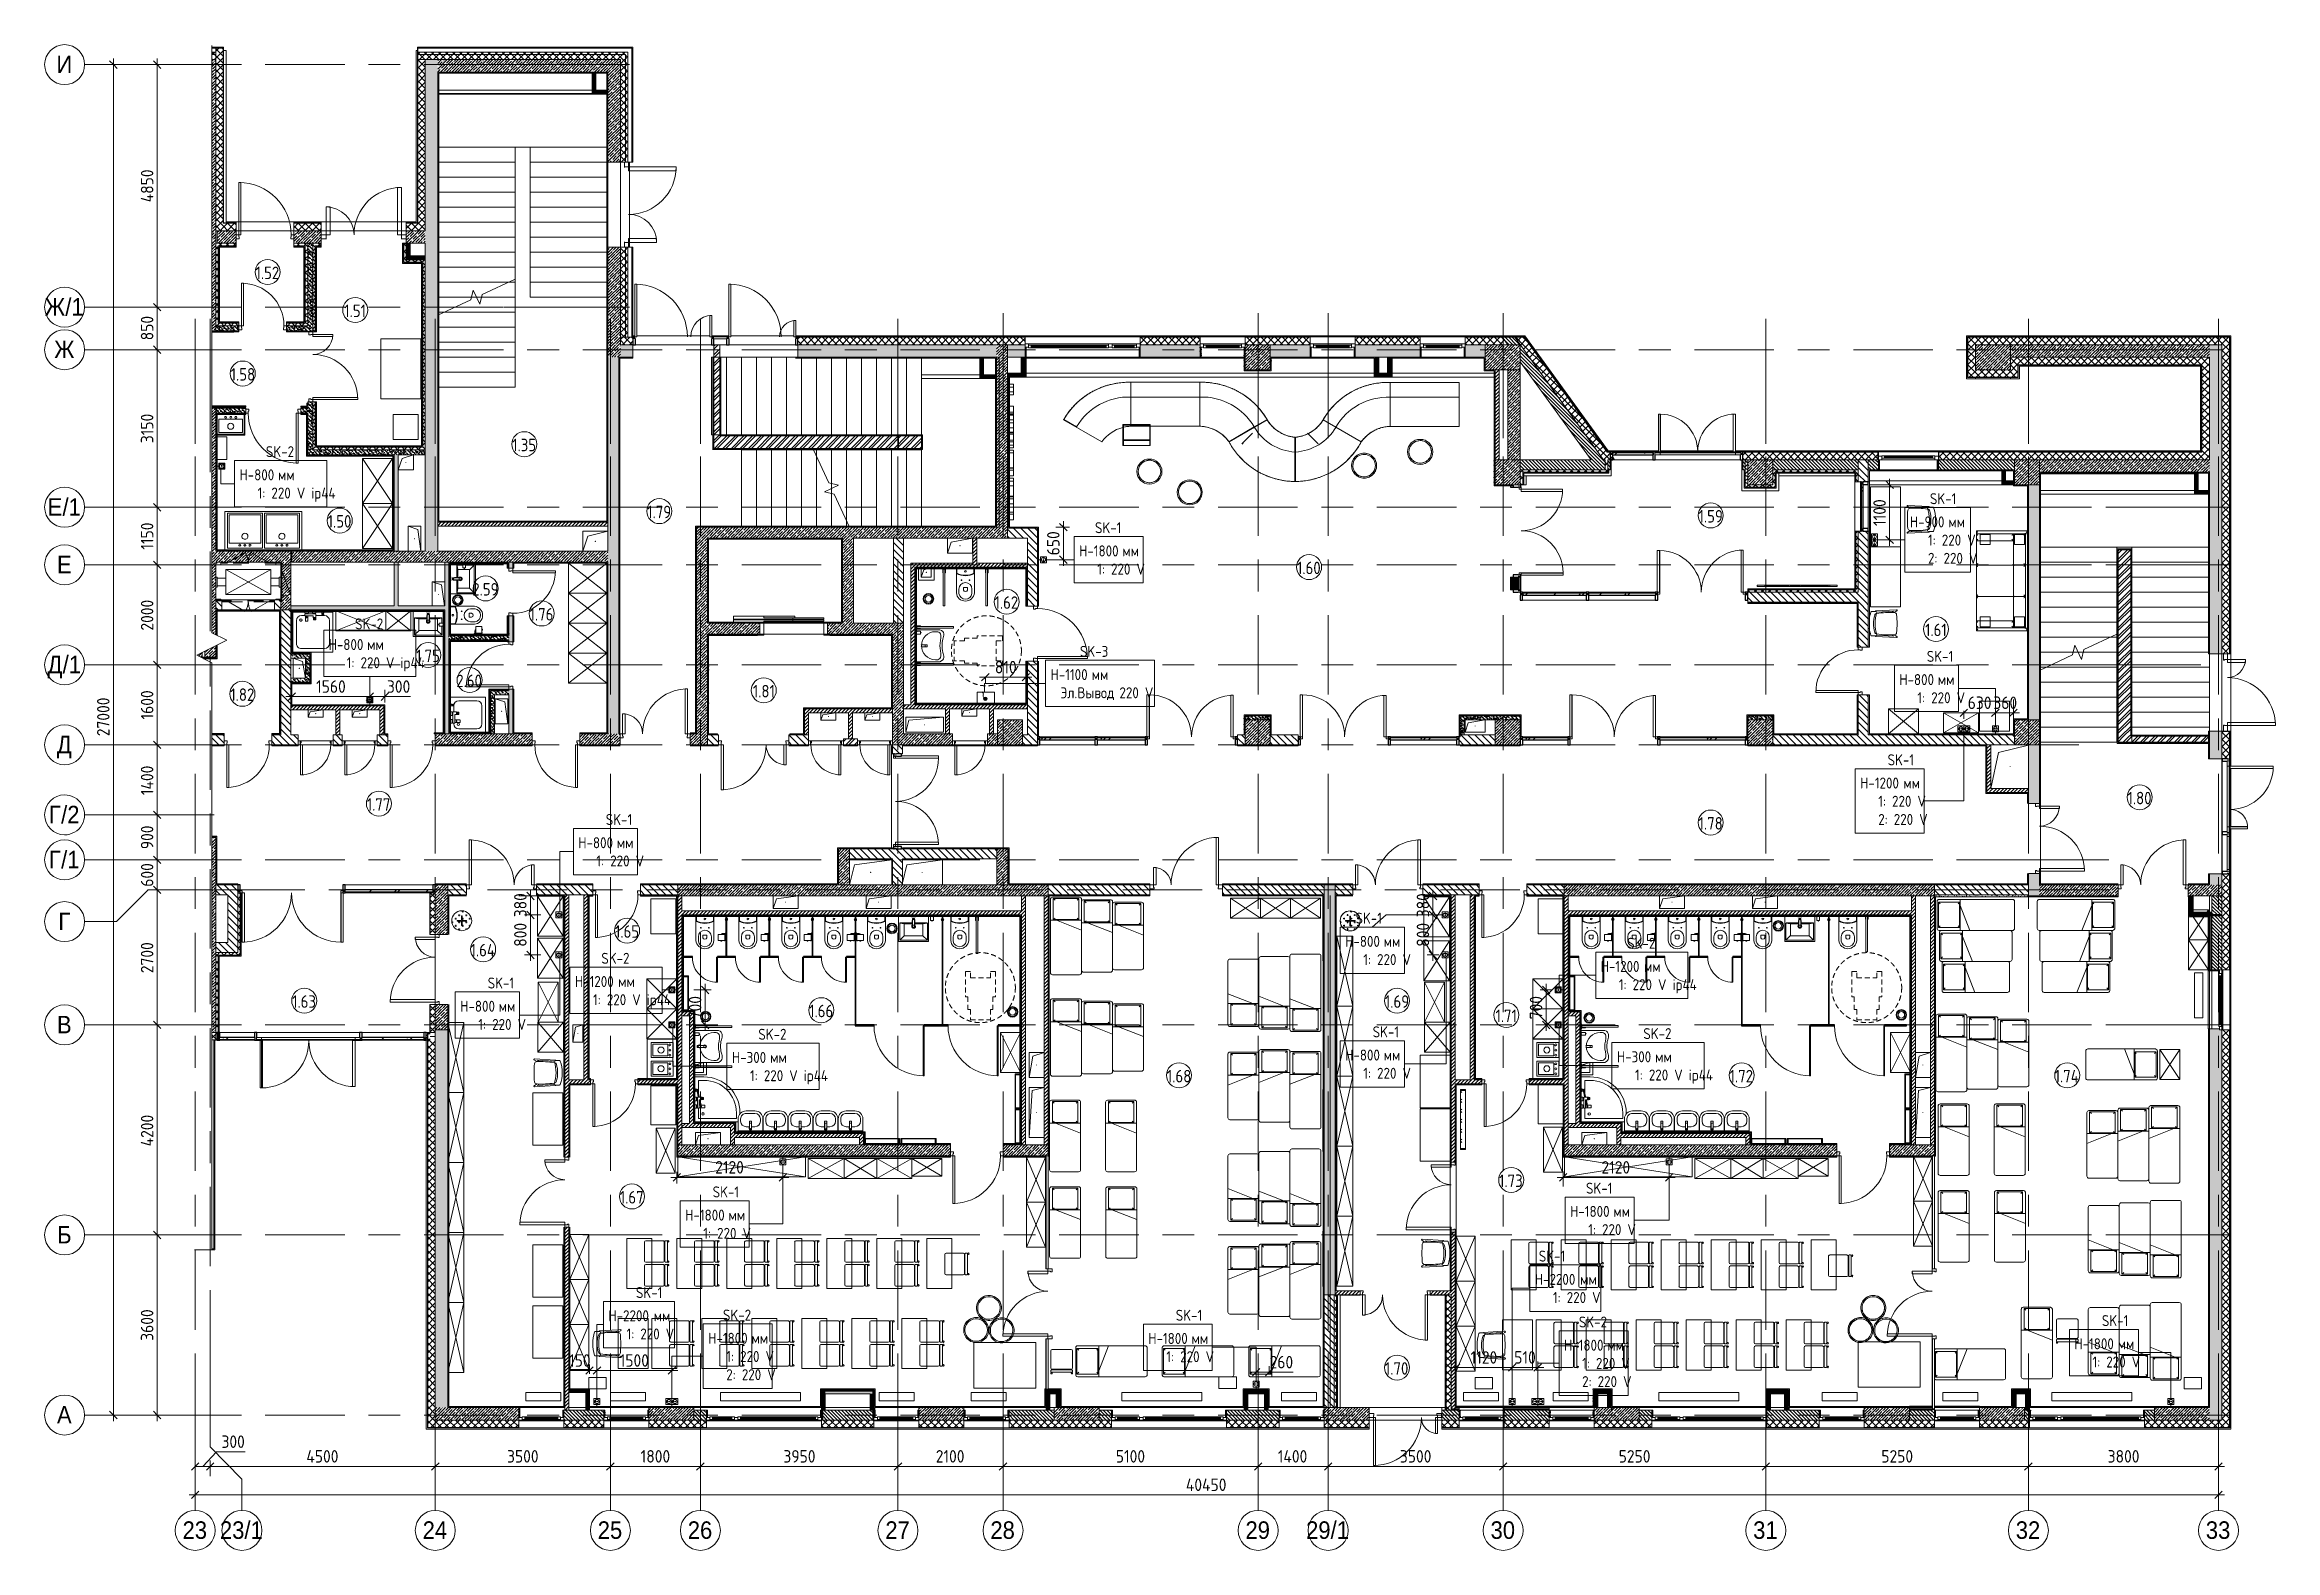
# Model space of a CAD drawing. Header units: millimetres. Extents: x 1322 to 199238, y -8553 to 29000.
# Drawn here: x 6018 to 50617, y -2706 to 27400 of the extents above; entities that cross this region are included whole.
import ezdxf

# ---------------------------------------------------------------- set-up
doc = ezdxf.new("R2010")
doc.units = ezdxf.units.MM
for name, pattern in [('200_ШТРИХ__ш1_п0_6_', [160, 100, -60]), ('Осевая', [3175, 635, -476.25, 1587.5, -476.25]), ('Снесенные', [714.375, 476.25, -238.125]), ('Штрих', [635, 317.5, -317.5]), ('Штрих короткий', [300, 150, -150])]:
    doc.linetypes.add(name, pattern=pattern)
for name, color, linetype, lineweight in [('0-1', 7, 'Continuous', 9), ('A-ANNO-DIMS', 7, 'Continuous', 9), ('A-ANNO-DIMS-100', 7, 'Continuous', 9), ('A-AREA-IDEN', 7, 'Continuous', 9), ('A-DETL-GENF', 7, 'Continuous', 9), ('A-DOOR', 7, 'Continuous', 9), ('A-DOOR-1', 7, 'Continuous', 13), ('A-DOOR-2', 7, 'Штрих короткий', 9), ('A-DOOR-FRAM', 7, 'Continuous', 13), ('A-DOOR-FRAM-1', 7, 'Continuous', 9), ('A-GENM', 7, 'Continuous', 9), ('A-GENM-1', 7, 'Continuous', 25), ('A-GENM-2', 7, 'Штрих', 9), ('A-GLAZ', 7, 'Continuous', 9), ('A-GLAZ-1', 7, 'Continuous', 13), ('A-GLAZ-CURT', 7, 'Continuous', 9), ('A-GLAZ-CURT-1', 7, 'Continuous', 25), ('A-GLAZ-CWMG', 7, 'Continuous', 9), ('A-GLAZ-CWMG-1', 7, 'Continuous', 25), ('A-WALL', 7, 'Continuous', 9), ('E-ELEC-FIXT-IDEN', 7, 'Continuous', 9), ('I-FURN', 7, 'Continuous', 9), ('I-WALL', 7, 'Continuous', 9), ('M-EQPM', 7, 'Continuous', 9), ('M-EQPM-1', 7, 'Штрих', 9), ('M-EQPM-2', 7, 'Снесенные', 9), ('P-SANR-FIXT', 7, 'Continuous', 9), ('S-COLS', 7, 'Continuous', 9), ('S-STRS-1', 7, 'Continuous', 9), ('S-STRS-MBND', 7, 'Continuous', 9), ('Оси', 7, 'Continuous', 9), ('Оси-1', 7, 'Continuous', 20), ('Оси-2', 7, 'Осевая', 9), ('Электрические приборы', 7, 'Continuous', 9)]:
    doc.layers.add(name, color=color, linetype=linetype, lineweight=lineweight)
for name, color, linetype, lineweight, true_color in [('A-WALL-1', 7, 'Continuous', 9, 0x3c3c3c), ('A-WALL-FNSH-1', 7, 'Continuous', 9, 0x3c3c3c), ('I-FURN-1', 7, 'Continuous', 9, 0xf0f0f0), ('I-FURN-2', 7, '200_ШТРИХ__ш1_п0_6_', 9, 0xf0f0f0), ('M-EQPM-3', 7, 'Continuous', 9, 0xd4d4d4), ('Оси розеток', 7, 'Continuous', 9, 0xff1e23)]:
    doc.layers.add(name, color=color, linetype=linetype, lineweight=lineweight, true_color=true_color)
doc.styles.add('Arial', font='arial.ttf', dxfattribs={"width": 0.9, "height": 350})
doc.styles.add('GOST Common_3', font='GOST_Common.ttf', dxfattribs={"width": 0.9, "height": 220})
doc.styles.add('GOST Common_4', font='GOST_Common.ttf', dxfattribs={"width": 0.9, "height": 250})
doc.styles.add('ISOCPEUR', font='isocpeur.ttf', dxfattribs={"width": 0.9, "height": 250})
doc.dimstyles.new('ISO-2_5_0_9К_БОЛЬШОЙ', dxfattribs={"dimscale": 304.8, "dimtxt": 248.995294, "dimasz": 0.492126, "dimexe": 0.393701, "dimexo": 0.984252, "dimgap": 0, "dimtad": 1, "dimdec": 0, "dimrnd": 10, "dimzin": 0, "dimdsep": 46, "dimtxsty": 'ISOCPEUR', "dimblk1": 'OBLIQUE', "dimblk2": 'OBLIQUE', "dimsah": 1, "dimcen": 0.09, "dimdle": 0.393701, "dimazin": 0, "dimtfac": 1, "dimtdec": 4, "dimtix": 1, "dimtmove": 1, "dimatfit": 3, "dimfxl": 1, "dimtvp": 1, "dimtolj": 1, "dimtzin": 0, "dimarcsym": 2})
doc.dimstyles.new('ISO-2_5_0_9К_БОЛЬШОЙ_1', dxfattribs={"dimscale": 304.8, "dimtxt": 248.995294, "dimasz": 0.492126, "dimexe": 0.393701, "dimexo": 0.984252, "dimgap": 0, "dimtad": 1, "dimdec": 0, "dimrnd": 10, "dimzin": 0, "dimdsep": 46, "dimtxsty": 'ISOCPEUR', "dimblk1": 'OBLIQUE', "dimblk2": 'OBLIQUE', "dimsah": 1, "dimcen": 0.09, "dimdle": 0.393701, "dimazin": 0, "dimtfac": 1, "dimtdec": 4, "dimtix": 1, "dimtmove": 0, "dimatfit": 3, "dimfxl": 1, "dimtvp": 1, "dimtolj": 1, "dimtzin": 0, "dimarcsym": 2})
doc.dimstyles.new('ISO-2_5_0_9К_БОЛЬШОЙ_2', dxfattribs={"dimscale": 304.8, "dimtxt": 248.995294, "dimasz": 0.492126, "dimexe": 0.393701, "dimexo": 0.984252, "dimgap": 0, "dimtad": 1, "dimdec": 0, "dimrnd": 10, "dimzin": 0, "dimdsep": 46, "dimtxsty": 'ISOCPEUR', "dimblk1": 'OBLIQUE', "dimblk2": 'OBLIQUE', "dimsah": 1, "dimcen": 0.09, "dimdle": 0.393701, "dimazin": 0, "dimtfac": 1, "dimtdec": 4, "dimtix": 1, "dimtmove": 2, "dimatfit": 3, "dimfxl": 1, "dimtvp": 1, "dimtolj": 1, "dimtzin": 0, "dimarcsym": 2})
pattern_1 = [(135, (-75531.326, 0), (-35.35534, -35.35534), [])]
pattern_2 = [(45, (-75531.33, 0), (-57.024626, 57.024626), []), (45, (-75474.3, 0), (-57.024626, 57.024626), [100.806, -20.161, 3.353, -16.808])]
pattern_3 = [(45, (-75531.326, 0), (-35.35534, 35.35534), [])]
pattern_4 = [(135, (-75531.33, 0), (-70.71068, -70.71068), [])]
pattern_5 = [(45, (-75531.33, 0), (-70.71068, 70.71068), []), (135, (-75531.33, 0), (-70.71068, -70.71068), [])]
pattern_6 = [(135, (-75531.33, 0), (-75.43415, -75.43415), [106.68, -17.78, 3.556, -17.78]), (135, (-75531.33, 75.39), (-75.43415, -75.43415), []), (50, (-75531.33, 0), (127.52922, -11.15758), [13.335, -146.685]), (355, (-75531.33, 0), (-24.66966, 133.74002), [10.668, -117.348]), (100.451, (-75520.7, -0.93), (102.85973, 122.58178), [11.333, -124.663]), (46.184, (-75531.33, 35.56), (189.75516, -29.43036), [20.002, -220.027]), (96.636, (-75515.51, 33.1), (166.1822, 173.1996), [17, -186.995]), (351.184, (-75531.33, 35.56), (166.18393, 173.19757), [16.002, -176.022]), (21, (-75513.55, 26.67), (106.130265, -71.58603), [13.335, -146.685]), (326, (-75513.55, 26.67), (43.26188, 128.93175), [10.668, -117.348]), (71.451, (-75504.7, 20.7), (149.39198, 57.34505), [11.333, -124.663]), (37.5, (-75531.326, 0), (2.162228, 59.188357), [3.353, -112.573, 3.353, -115.773, -117.792]), (37.5, (-75531.326, 0), (2.162228, 59.188357), [-235.052, 3.353, -114.44]), (7.5, (-75531.326, 0), (46.773857, 70.126152), [3.353, -64.567, 3.353, -109.906, -44.894]), (7.5, (-75531.326, 0), (46.773857, 70.126152), [-181.178, 3.353, -41.542]), (327.5, (-75570.975, 0), (94.913671, -4.010093), [3.353, -41.097, 3.353, -135.331, -184.023]), (327.5, (-75570.975, 0), (94.913671, -4.010093), [-183.134, 3.353, -180.67]), (317.5, (-75588.755, 0), (103.69057, 17.79882), [3.353, -54.432, 3.353, -88.748, -130.683]), (317.5, (-75588.755, 0), (103.69057, 17.79882), [-149.885, 3.353, -127.33])]
pattern_7 = [(45, (-75531.33, 0), (-85.53659, 85.53659), []), (45, (-75474.3, 0), (-85.53659, 85.53659), [])]
pattern_8 = [(45, (-121180, -18850), (-57.024626, 57.024626), []), (45, (-121122.975, -18850), (-57.024626, 57.024626), [100.806, -20.161, 3.353, -16.808])]
pattern_9 = [(0, (-75531.326, 0), (121.92, 30.48), [10.058, -81.382, 10.058, -81.382, -487.68]), (0, (-75531.326, 0), (121.92, 30.48), [-182.88, 10.058, -172.822, 10.058, -81.382, -213.36]), (0, (-75531.326, 0), (121.92, 30.48), [-457.2, 10.058, -50.902, 10.058, -142.342]), (120, (-75485.606, 15.24), (-87.356454, 90.345817), [10.058, -81.382, 10.058, -81.382, -487.68]), (120, (-75485.606, 15.24), (-87.356454, 90.345817), [-182.88, 10.058, -172.822, 10.058, -81.382, -213.36]), (120, (-75485.606, 15.24), (-87.356454, 90.345817), [-457.2, 10.058, -50.902, 10.058, -142.342]), (240, (-75470.366, 76.2), (-34.563546, -120.825817), [10.058, -81.382, 10.058, -81.382, -487.68]), (240, (-75470.366, 76.2), (-34.563546, -120.825817), [-182.88, 10.058, -172.822, 10.058, -81.382, -213.36]), (240, (-75470.366, 76.2), (-34.563546, -120.825817), [-457.2, 10.058, -50.902, 10.058, -142.342])]
pattern_10 = [(45, (-75531.33, 0), (-106.06602, 106.06602), []), (135, (-75531.33, 0), (-106.06602, -106.06602), [])]

msp = doc.modelspace()

# ---------------------------------------------------------------- texts
at = {"layer": 'A-AREA-IDEN', "char_height": 250, "attachment_point": 1, "style": 'GOST Common_4'}
for s, insert, width in [('1.52', (10234.6, 22961.4), 606.076), ('1.51', (12009.2, 22201.9), 548.354), ('1.58', (9738.2, 20932.5), 606.076), ('1.35', (15366.3, 19519.7), 606.076), ('1.50', (11677.3, 17993.3), 606.076), ('1.79', (18065.8, 18180.7), 606.076), ('1.59', (39085.4, 18095), 606.076), ('1.60', (31056.7, 17061.7), 606.076), ('2.59', (14568.5, 16634.7), 663.797), ('1.76', (15715, 16134.7), 606.076), ('1.62', (25009.9, 16369.6), 606.076), ('1.61', (43613.2, 15823.4), 548.354), ('1.75', (13444.7, 15303.9), 606.076), ('2.60', (14248.4, 14803.9), 663.797), ('1.82', (9731.2, 14528.4), 606.076), ('1.81', (20178.1, 14597.9), 548.354), ('1.77', (12459.2, 12333), 606.076), ('1.80', (47661, 12460.3), 606.076), ('1.78', (39085.4, 11955.3), 606.076), ('1.64', (14534.5, 9420.1), 627.721), ('1.65', (17422.2, 9792.8), 606.076), ('1.63', (10966.5, 8392), 606.076), ('1.66', (21303.7, 8203.2), 606.076), ('1.69', (32814.6, 8392), 606.076), ('1.71', (35024.2, 8107.2), 548.354), ('1.68', (28455.5, 6900.8), 606.076), ('1.72', (39705.9, 6900.8), 606.076), ('1.74', (46204.3, 6900.8), 627.721), ('1.67', (17518.2, 4478.4), 606.076), ('1.73', (35096.4, 4808.9), 606.076), ('1.70', (32814.6, 1056.8), 606.076)]:
    msp.add_mtext(s, dxfattribs=dict(at, insert=insert, width=width))
at = {"layer": 'E-ELEC-FIXT-IDEN', "char_height": 220, "attachment_point": 1, "style": 'GOST Common_3'}
for s, insert, width in [('SK-2', (10442.2, 19371.9), 707.088), ('H-800 ', (9915.3, 18907.9), 930.759), ('мм', (10683.2, 18907.9), 375.19), ('   1: 220 V ip44', (9915.3, 18544.1), 1984.177), ('SK-1', (43709.6, 18431.1), 656.582), ('SK-1', (27017.5, 17851), 656.582), ('H-900 ', (43310.7, 17967.1), 930.759), ('мм', (44078.6, 17967.1), 375.19), ('   1: 220 V', (43310.7, 17603.3), 1291.519), ('H-1800 ', (26701.6, 17387), 1046.202), ('   1: 220 V', (26701.6, 17023.2), 1291.519), ('мм', (27564.8, 17387), 375.19), ('   2: 220 V', (43310.7, 17239.5), 1342.025), ('SK-2', (12224.6, 15927.6), 707.088), ('H-800 ', (11697.7, 15515.2), 930.759), ('мм', (12465.6, 15515.2), 375.19), ('SK-3', (26716.4, 15378.4), 699.873), ('SK-1', (43647.3, 15278.5), 656.582), ('   1: 220 V ip44', (11697.7, 15151.4), 1984.177), ('H-1100 ', (26130.7, 14914.4), 995.696), ('мм', (26952.3, 14914.4), 375.19), ('H-800 ', (43098.7, 14814.5), 930.759), ('мм', (43866.7, 14814.5), 375.19), ('Эл', (26327.2, 14550.6), 339.114), ('\\fGOST Common|b0|i0|c204|p34|;\\W.9;.', (26607, 14550.6), 72.152), ('Вывод', (26666.5, 14550.6), 873.038), (' 220 V', (27386.8, 14550.6), 865.822), ('   1: 220 V', (43098.7, 14450.7), 1291.519), ('SK-1', (42864.2, 13209.6), 656.582), ('H-1200 ', (42316.1, 12745.6), 1046.202), ('мм', (43179.3, 12745.6), 375.19), ('   1: 220 V', (42316.1, 12381.8), 1291.519), ('SK-1', (17237.1, 12015.9), 656.582), ('   2: 220 V', (42316.1, 12018), 1342.025), ('H-800 ', (16688.5, 11551.9), 930.759), ('   1: 220 V', (16688.5, 11188.1), 1291.519), ('мм', (17456.5, 11551.9), 375.19), ('SK-1', (32226, 10043.9), 656.582), ('H-800 ', (32020.5, 9579.9), 930.759), ('мм', (32788.5, 9579.9), 375.19), ('SK-2', (37656.6, 9542.5), 707.088), ('SK-2', (17148.8, 9241.8), 707.088), ('   1: 220 V', (32020.5, 9216.1), 1291.519), ('H-1200 ', (37129.2, 9078.5), 1046.202), ('мм', (37992.4, 9078.5), 375.19), ('SK-1', (14877.1, 8747.2), 656.582), ('H-1200 ', (16621.4, 8777.8), 1046.202), ('мм', (17484.6, 8777.8), 375.19), ('   1: 220 V ip44', (37129.2, 8714.7), 1984.177), ('H-800 ', (14328.5, 8283.2), 930.759), ('мм', (15096.5, 8283.2), 375.19), ('   1: 220 V ip44', (16621.4, 8413.9), 1984.177), ('   1: 220 V', (14328.5, 7919.4), 1291.519), ('SK-2', (20287.1, 7723), 707.088), ('SK-1', (32569.1, 7771.1), 656.582), ('SK-2', (37980.6, 7736.1), 707.088), ('H-300 ', (19760.2, 7259), 923.544), ('мм', (20522.2, 7259), 375.19), ('H-800 ', (32020.5, 7307.1), 930.759), ('мм', (32788.5, 7307.1), 375.19), ('H-300 ', (37453.7, 7272.1), 923.544), ('мм', (38215.7, 7272.1), 375.19), ('   1: 220 V ip44', (19760.2, 6895.2), 1984.177), ('   1: 220 V', (32020.5, 6943.3), 1291.519), ('   1: 220 V ip44', (37453.7, 6908.3), 1984.177), ('SK-1', (19374.7, 4571), 656.582), ('SK-1', (36833.5, 4645.1), 656.582), ('H-1800 ', (18826.1, 4107), 1046.202), ('мм', (19689.3, 4107), 375.19), ('H-1800 ', (36517.6, 4181.1), 1046.202), ('мм', (37380.8, 4181.1), 375.19), ('   1: 220 V', (18826.1, 3743.2), 1291.519), ('   1: 220 V', (36517.6, 3817.3), 1291.519), ('SK-1', (35890.3, 3287), 656.582), ('H-2200 ', (35812, 2823), 1096.708), ('мм', (36716.9, 2823), 375.19), ('SK-1', (17839.5, 2558.7), 656.582), ('   1: 220 V', (35812, 2459.2), 1291.519), ('H-2200 ', (17290.9, 2094.7), 1096.708), ('мм', (18195.8, 2094.7), 375.19), ('SK-2', (19580.5, 2108.3), 707.088), ('SK-1', (28632.8, 2104.4), 656.582), ('SK-2', (36690.6, 1970.3), 707.088), ('SK-1', (47147.7, 1998), 656.582), ('   1: 220 V', (17290.9, 1730.9), 1291.519), ('H-1800 ', (19285.8, 1644.3), 1046.202), ('мм', (20149, 1644.3), 375.19), ('H-1800 ', (28084.2, 1640.4), 1046.202), ('мм', (28947.4, 1640.4), 375.19), ('H-1800 ', (36395.9, 1506.3), 1046.202), ('мм', (37259.1, 1506.3), 375.19), ('H-1800 ', (46599.1, 1534), 1046.202), ('мм', (47462.3, 1534), 375.19), ('   1: 220 V', (19285.8, 1280.5), 1291.519), ('   2: 220 V', (19285.8, 916.7), 1342.025), ('   1: 220 V', (28084.2, 1276.6), 1291.519), ('   1: 220 V', (36395.9, 1142.5), 1291.519), ('   1: 220 V', (46599.1, 1170.2), 1291.519), ('   2: 220 V', (36395.9, 778.7), 1342.025)]:
    msp.add_mtext(s, dxfattribs=dict(at, insert=insert, width=width))
at = {"layer": 'Оси', "char_height": 350, "attachment_point": 1, "style": 'Arial'}
for s, insert, width in [('\\fArial|b0|i0|c204|p34|;\\W.9;И', (6253.6, 27181), 389.62), ('\\fArial|b0|i0|c204|p34|;\\W.9;Ж', (6021.4, 22331), 497.848), ('/1', (6432.1, 22331), 454.557), ('\\fArial|b0|i0|c204|p34|;\\W.9;Ж', (6209, 21481), 497.848), ('\\fArial|b0|i0|c204|p34|;\\W.9;Е', (6078.1, 18331), 360.759), ('/1', (6375.7, 18331), 454.557), ('\\fArial|b0|i0|c204|p34|;\\W.9;Е', (6265.3, 17181), 360.759), ('\\fArial|b0|i0|c204|p34|;\\W.9;Д', (6074.9, 15181), 367.975), ('/1', (6378.5, 15181), 454.557), ('\\fArial|b0|i0|c204|p34|;\\W.9;Д', (6262.6, 13581), 367.975), ('\\fArial|b0|i0|c204|p34|;\\W.9;Г', (6104.6, 12181), 295.823), ('/2', (6348.7, 12181), 454.557), ('\\fArial|b0|i0|c204|p34|;\\W.9;Г', (6104.6, 11281), 295.823), ('/1', (6348.7, 11281), 454.557), ('\\fArial|b0|i0|c204|p34|;\\W.9;Г', (6292.3, 10046), 295.823), ('\\fArial|b0|i0|c204|p34|;\\W.9;В', (6265.3, 7981), 360.759), ('\\fArial|b0|i0|c204|p34|;\\W.9;Б', (6268.4, 3781), 353.544), ('\\fArial|b0|i0|c204|p34|;\\W.9;А', (6265.3, 181), 360.759), ('23', (8776.1, -2125.6), 606.076), ('23/1', (9523.4, -2125.6), 1060.633), ('24', (13576.1, -2125.6), 606.076), ('25', (17076.1, -2125.6), 606.076), ('26', (18876.1, -2125.6), 606.076), ('27', (22826.1, -2125.6), 606.076), ('28', (24926.1, -2125.6), 606.076), ('29', (30026.1, -2125.6), 606.076), ('29/1', (31238.4, -2125.6), 1060.633), ('30', (34926.1, -2125.6), 606.076), ('31', (40176.1, -2125.6), 606.076), ('32', (45426.1, -2125.6), 606.076), ('33', (49226.1, -2125.6), 606.076)]:
    msp.add_mtext(s, dxfattribs=dict(at, insert=insert, width=width))

# ---------------------------------------------------------------- blocks, each defined once
blk = doc.blocks.new('110_Дверь_СКБ_1Ст_Внутренняя1 - Д-8 950x2100h_охрана-31784688-План размещения напольных электротехнических лючков и розеток 1 этажа в осях 23_1-33')
at = {"layer": 'A-DOOR'}
blk.add_arc((437, 100), 850, 90, 180, dxfattribs=at)
at = {"layer": 'A-DOOR-1'}
for p, q in [((437, 950), (397, 950)), ((397, 100), (397, 950)), ((437, 950), (437, 100)), ((437, 100), (397, 100))]:
    blk.add_line(p, q, dxfattribs=at)
at = {"layer": 'A-DOOR-FRAM'}
for p, q in [((-463, 100), (-463, 20)), ((-463, 100), (-413, 100)), ((-463, 20), (-403, 20)), ((-413, 100), (-413, 60)), ((-403, 60), (-413, 60)), ((-403, 60), (-403, 20)), ((427, 60), (427, 20)), ((437, 60), (427, 60)), ((427, 20), (487, 20)), ((437, 100), (437, 60)), ((437, 100), (487, 100)), ((487, 100), (487, 20))]:
    blk.add_line(p, q, dxfattribs=at)
blk = doc.blocks.new('110_Дверь_СКБ_1Ст_Внутренняя1 - Д-8 950x2100h_охрана-32224770-План размещения напольных электротехнических лючков и розеток 1 этажа в осях 23_1-33')
at = {"layer": 'A-DOOR'}
blk.add_arc((437, 40), 850, 90, 180, dxfattribs=at)
at = {"layer": 'A-DOOR-1'}
for p, q in [((437, 890), (397, 890)), ((397, 40), (397, 890)), ((437, 890), (437, 40)), ((437, 40), (397, 40))]:
    blk.add_line(p, q, dxfattribs=at)
at = {"layer": 'A-DOOR-FRAM'}
for p, q in [((-463, 40), (-463, -40)), ((-463, 40), (-413, 40)), ((-413, 40), (-413, 0)), ((-403, 0), (-413, 0)), ((-403, 0), (-403, -40)), ((427, 0), (427, -40)), ((437, 0), (427, 0)), ((437, 40), (437, 0)), ((437, 40), (487, 40)), ((487, 40), (487, -40)), ((-463, -40), (-403, -40)), ((427, -40), (487, -40))]:
    blk.add_line(p, q, dxfattribs=at)
blk = doc.blocks.new('110_Дверь_СКБ_1Ст_Внутренняя1 - Д-7а_л__950x2100h_Туалет-32220591-План размещения напольных электротехнических лючков и розеток 1 этажа в осях 23_1-33')
at = {"layer": 'A-DOOR'}
blk.add_arc((487.5, 110), 950, 90, 180, dxfattribs=at)
at = {"layer": 'A-DOOR-1'}
for p, q in [((487.5, 1060), (447.5, 1060)), ((447.5, 110), (447.5, 1060)), ((487.5, 1060), (487.5, 110)), ((487.5, 110), (447.5, 110))]:
    blk.add_line(p, q, dxfattribs=at)
at = {"layer": 'A-DOOR-FRAM'}
for p, q in [((-512.5, 110), (-512.5, 30)), ((-512.5, 110), (-462.5, 110)), ((-512.5, 30), (-452.5, 30)), ((-462.5, 110), (-462.5, 70)), ((-452.5, 70), (-462.5, 70)), ((-452.5, 70), (-452.5, 30)), ((477.5, 70), (477.5, 30)), ((487.5, 70), (477.5, 70)), ((477.5, 30), (537.5, 30)), ((487.5, 110), (487.5, 70)), ((487.5, 110), (537.5, 110)), ((537.5, 110), (537.5, 30))]:
    blk.add_line(p, q, dxfattribs=at)
blk = doc.blocks.new('110_Дверь_СКБ_2Ст - Д-2а_л_ Из коридора на лестницу-32216062-План размещения напольных электротехнических лючков и розеток 1 этажа в осях 23_1-33')
at = {"layer": 'A-DOOR'}
for centre, radius, start, end in [((662.5, 100), 900, 90, 180), ((-637.5, 100), 400, 360, 90)]:
    blk.add_arc(centre, radius, start, end, dxfattribs=at)
at = {"layer": 'A-DOOR-1'}
for p, q in [((662.5, 1000), (612.5, 1000)), ((612.5, 100), (612.5, 1000)), ((662.5, 1000), (662.5, 100)), ((-637.5, 500), (-587.5, 500)), ((-637.5, 500), (-637.5, 100)), ((-587.5, 100), (-587.5, 500)), ((-637.5, 100), (-587.5, 100)), ((662.5, 100), (612.5, 100))]:
    blk.add_line(p, q, dxfattribs=at)
at = {"layer": 'A-DOOR-FRAM'}
for p, q in [((-687.5, 100), (-687.5, 20)), ((-687.5, 100), (-637.5, 100)), ((-687.5, 20), (-627.5, 20)), ((-637.5, 100), (-637.5, 50)), ((-627.5, 50), (-637.5, 50)), ((-627.5, 50), (-627.5, 20)), ((652.5, 50), (652.5, 20)), ((662.5, 50), (652.5, 50)), ((652.5, 20), (712.5, 20)), ((662.5, 100), (662.5, 50)), ((662.5, 100), (712.5, 100)), ((712.5, 100), (712.5, 20))]:
    blk.add_line(p, q, dxfattribs=at)
blk = doc.blocks.new('110_Дверь_СКБ_2Ст - Д-5_п_ Из игровой в коридор-32215844-План размещения напольных электротехнических лючков и розеток 1 этажа в осях 23_1-33')
at = {"layer": 'A-DOOR'}
for centre, radius, start, end in [((-638, 40), 900, 0, 90), ((662, 40), 400, 90, 180)]:
    blk.add_arc(centre, radius, start, end, dxfattribs=at)
at = {"layer": 'A-DOOR-1'}
for p, q in [((-638, 940), (-588, 940)), ((-638, 940), (-638, 40)), ((-588, 40), (-588, 940)), ((-638, 40), (-588, 40)), ((662, 440), (612, 440)), ((612, 40), (612, 440)), ((662, 40), (612, 40)), ((662, 440), (662, 40))]:
    blk.add_line(p, q, dxfattribs=at)
at = {"layer": 'A-DOOR-FRAM'}
for p, q in [((-638, 40), (-688, 40)), ((-688, 40), (-688, -40)), ((-638, 40), (-638, -10)), ((712, 40), (662, 40)), ((662, 40), (662, -10)), ((712, 40), (712, -40)), ((-628, -40), (-688, -40)), ((-638, -10), (-628, -10)), ((-628, -10), (-628, -40)), ((652, -10), (662, -10)), ((652, -10), (652, -40)), ((712, -40), (652, -40))]:
    blk.add_line(p, q, dxfattribs=at)
blk = doc.blocks.new('110_Дверь_СКБ_2Ст - Д-6_л__ ДОО_Дв_1450x2100h_Дверь из раздевальной в коридор-25835678-План размещения напольных электротехнических лючков и розеток 1 этажа в осях 23_1-33')
at = {"layer": 'A-DOOR'}
for centre, radius, start, end in [((662.5, 100), 950, 90, 180), ((-637.5, 100), 350, 360, 90)]:
    blk.add_arc(centre, radius, start, end, dxfattribs=at)
at = {"layer": 'A-DOOR-1'}
for p, q in [((662.5, 1050), (612.5, 1050)), ((612.5, 100), (612.5, 1050)), ((662.5, 1050), (662.5, 100)), ((-637.5, 450), (-587.5, 450)), ((-637.5, 450), (-637.5, 100)), ((-587.5, 100), (-587.5, 450)), ((-637.5, 100), (-587.5, 100)), ((662.5, 100), (612.5, 100))]:
    blk.add_line(p, q, dxfattribs=at)
at = {"layer": 'A-DOOR-FRAM'}
for p, q in [((-712.5, 100), (-712.5, 20)), ((-712.5, 100), (-637.5, 100)), ((-712.5, 20), (-627.5, 20)), ((-637.5, 100), (-637.5, 50)), ((-627.5, 50), (-637.5, 50)), ((-627.5, 50), (-627.5, 20)), ((652.5, 50), (652.5, 20)), ((662.5, 50), (652.5, 50)), ((652.5, 20), (737.5, 20)), ((662.5, 100), (662.5, 50)), ((662.5, 100), (737.5, 100)), ((737.5, 100), (737.5, 20))]:
    blk.add_line(p, q, dxfattribs=at)
blk = doc.blocks.new('110_Дверь_СКБ_2Ст - Д-5_п_ Из игровой в коридор-32679362-План размещения напольных электротехнических лючков и розеток 1 этажа в осях 23_1-33')
at = {"layer": 'A-DOOR'}
for centre, radius, start, end in [((662.5, 110), 900, 90, 180), ((-637.5, 110), 400, 360, 90)]:
    blk.add_arc(centre, radius, start, end, dxfattribs=at)
at = {"layer": 'A-DOOR-1'}
for p, q in [((662.5, 1010), (612.5, 1010)), ((612.5, 110), (612.5, 1010)), ((662.5, 1010), (662.5, 110)), ((-637.5, 510), (-587.5, 510)), ((-637.5, 510), (-637.5, 110)), ((-587.5, 110), (-587.5, 510)), ((-637.5, 110), (-587.5, 110)), ((662.5, 110), (612.5, 110))]:
    blk.add_line(p, q, dxfattribs=at)
at = {"layer": 'A-DOOR-FRAM'}
for p, q in [((-687.5, 110), (-687.5, 30)), ((-687.5, 110), (-637.5, 110)), ((-687.5, 30), (-627.5, 30)), ((-637.5, 110), (-637.5, 60)), ((-627.5, 60), (-637.5, 60)), ((-627.5, 60), (-627.5, 30)), ((652.5, 60), (652.5, 30)), ((662.5, 60), (652.5, 60)), ((652.5, 30), (712.5, 30)), ((662.5, 110), (662.5, 60)), ((662.5, 110), (712.5, 110)), ((712.5, 110), (712.5, 30))]:
    blk.add_line(p, q, dxfattribs=at)
blk = doc.blocks.new('132_МГН_Поручень для унитаза_тип откидной - ПР 1Р-18611699-План размещения напольных электротехнических лючков и розеток 1 этажа в осях 23_1-33')
at = {"layer": 'A-GENM'}
for p, q in [((-16, 738), (-16, 29)), ((16, 738), (-16, 738)), ((16, 29), (16, 738)), ((-28, 83), (-28, 29)), ((-17, 83), (-28, 83)), ((-17, 29), (-17, 83)), ((17, 83), (17, 29)), ((28, 83), (17, 83)), ((28, 29), (28, 83))]:
    blk.add_line(p, q, dxfattribs=at)
blk = doc.blocks.new('131_Сантехническая перегородка 7 - СП-1-30858579-План размещения напольных электротехнических лючков и розеток 1 этажа в осях 23_1-33')
at = {"layer": 'A-GENM'}
blk.add_hatch(color=256, dxfattribs=at).paths.add_polyline_path([(2166, -8), (2166, 8), (-4, 8), (-4, -8), (1220, -8)])
at = {"layer": 'A-GENM', "flags": 128}
for points in [[(71, 8), (71, 9), (71, 9), (70, 9), (70, 10), (70, 10), (69, 11), (69, 11), (68, 12), (68, 12), (67, 12), (67, 13), (66, 13), (66, 13), (65, 14), (65, 14), (64, 14), (64, 14), (63, 14), (62, 15), (62, 15), (61, 15), (61, 15), (60, 15), (59, 15), (59, 15), (58, 15), (58, 15), (57, 15), (56, 15), (56, 15), (55, 15), (55, 15), (54, 14), (54, 14), (53, 14), (52, 14), (52, 13), (51, 13), (51, 13), (50, 13), (50, 12), (49, 12), (49, 11), (48, 11), (48, 11), (48, 10), (47, 10), (47, 9), (46, 9), (46, 8), (46, 8)], [(46, -8), (46, -9), (47, -9), (47, -9), (47, -10), (48, -10), (48, -11), (49, -11), (49, -12), (50, -12), (50, -12), (51, -13), (51, -13), (52, -13), (52, -14), (53, -14), (53, -14), (54, -14), (54, -14), (55, -15), (56, -15), (56, -15), (57, -15), (57, -15), (58, -15), (59, -15), (59, -15), (60, -15), (60, -15), (61, -15), (62, -15), (62, -15), (63, -15), (63, -14), (64, -14), (64, -14), (65, -14), (66, -13), (66, -13), (67, -13), (67, -13), (68, -12), (68, -12), (69, -11), (69, -11), (69, -11), (70, -10), (70, -10), (71, -9), (71, -9), (71, -8), (71, -8)]]:
    blk.add_lwpolyline(points, dxfattribs=at)
at = {"layer": 'A-GENM'}
for radius, start, end in [(24.6, 19.9113, 160.0887), (17.6, 28.9731, 151.0269), (15.1, 78.8699, 146.2189), (15.1, 33.7811, 53.124), (24.6, 199.9113, 340.0887), (17.6, 208.9731, 331.0269), (15.1, 213.7811, 233.124), (15.1, 258.8699, 326.2189)]:
    blk.add_arc((59, 0), radius, start, end, dxfattribs=at)
at = {"layer": 'A-GENM-1'}
for p, q in [((2166, 8), (-4, 8)), ((-4, 8), (-4, -8)), ((2166, -8), (2166, 8)), ((-4, -8), (2166, -8))]:
    blk.add_line(p, q, dxfattribs=at)
blk = doc.blocks.new('131_Сантехническая перегородка 6 - СП-1-30839354-План размещения напольных электротехнических лючков и розеток 1 этажа в осях 23_1-33')
at = {"layer": 'A-GENM'}
blk.add_hatch(color=256, dxfattribs=at).paths.add_polyline_path([(800, 8), (0, 8), (0, -8), (800, -8)])
at = {"layer": 'A-GENM', "flags": 128}
for points in [[(71, 8), (71, 9), (71, 9), (70, 9), (70, 10), (70, 10), (69, 11), (69, 11), (68, 12), (68, 12), (67, 12), (67, 13), (66, 13), (66, 13), (65, 14), (65, 14), (64, 14), (64, 14), (63, 14), (62, 15), (62, 15), (61, 15), (61, 15), (60, 15), (59, 15), (59, 15), (58, 15), (58, 15), (57, 15), (56, 15), (56, 15), (55, 15), (55, 15), (54, 14), (54, 14), (53, 14), (52, 14), (52, 13), (51, 13), (51, 13), (50, 13), (50, 12), (49, 12), (49, 11), (48, 11), (48, 11), (48, 10), (47, 10), (47, 9), (46, 9), (46, 8), (46, 8)], [(46, -8), (46, -9), (47, -9), (47, -9), (47, -10), (48, -10), (48, -11), (49, -11), (49, -12), (50, -12), (50, -12), (51, -13), (51, -13), (52, -13), (52, -14), (53, -14), (53, -14), (54, -14), (54, -14), (55, -15), (56, -15), (56, -15), (57, -15), (57, -15), (58, -15), (59, -15), (59, -15), (60, -15), (60, -15), (61, -15), (62, -15), (62, -15), (63, -15), (63, -14), (64, -14), (64, -14), (65, -14), (66, -13), (66, -13), (67, -13), (67, -13), (68, -12), (68, -12), (69, -11), (69, -11), (69, -11), (70, -10), (70, -10), (71, -9), (71, -9), (71, -8), (71, -8)]]:
    blk.add_lwpolyline(points, dxfattribs=at)
at = {"layer": 'A-GENM'}
for radius, start, end in [(24.6, 19.9113, 160.0887), (17.6, 28.9731, 151.0269), (15.1, 78.8699, 146.2189), (15.1, 33.7811, 53.124), (24.6, 199.9113, 340.0887), (17.6, 208.9731, 331.0269), (15.1, 213.7811, 233.124), (15.1, 258.8699, 326.2189)]:
    blk.add_arc((59, 0), radius, start, end, dxfattribs=at)
at = {"layer": 'A-GENM-1'}
for p, q in [((800, 8), (0, 8)), ((0, 8), (0, -8)), ((800, -8), (800, 8)), ((0, -8), (800, -8))]:
    blk.add_line(p, q, dxfattribs=at)
blk = doc.blocks.new('132_МГН_Поручень для унитаза_тип откидной - ПР 1Р-V1-План размещения напольных электротехнических лючков и розеток 1 этажа в осях 23_1-33')
at = {"layer": 'A-GENM'}
for p, q in [((-16, 738), (-16, 9)), ((16, 738), (-16, 738)), ((16, 9), (16, 738)), ((-50, 3), (-50, 0)), ((50, 3), (-50, 3)), ((-28, 83), (-28, 3)), ((-17, 83), (-28, 83)), ((-17, 3), (-28, 3)), ((-17, 3), (-17, 83)), ((-17, 9), (-17, 4)), ((-16, 9), (-17, 9)), ((16, 9), (-16, 9)), ((16, 9), (17, 9)), ((17, 83), (17, 3)), ((28, 83), (17, 83)), ((17, 9), (17, 4)), ((28, 3), (17, 3)), ((28, 3), (28, 83)), ((50, 0), (50, 3))]:
    blk.add_line(p, q, dxfattribs=at)
for centre, start, end in [((-15, 4), 180, 270), ((15, 4), 270, 360)]:
    blk.add_arc(centre, 1.24, start, end, dxfattribs=at)
blk = doc.blocks.new('131_Сантехническая перегородка_Дверь МГН - СД-1-30883454-План размещения напольных электротехнических лючков и розеток 1 этажа в осях 23_1-33')
at = {"layer": 'A-GENM'}
for points in [[(-370, 8), (-370, -8), (10, -8), (10, 8), (-35, 8)], [(1010, 8), (1010, -8), (1390, -8), (1390, 8), (1295, 8)]]:
    blk.add_hatch(color=256, dxfattribs=at).paths.add_polyline_path(points)
at = {"layer": 'A-DOOR'}
for p, q in [((10, 1008), (26, 1008)), ((10, 8), (10, 1008)), ((26, 8), (26, 1008)), ((10, 8), (26, 8))]:
    blk.add_line(p, q, dxfattribs=at)
blk.add_arc((10, 8), 1000, 360, 90, dxfattribs=at)
at = {"layer": 'A-GENM-1'}
for p, q in [((10, 8), (-370, 8)), ((-370, 8), (-370, -8)), ((10, -8), (10, 8)), ((1390, 8), (1010, 8)), ((1010, 8), (1010, -8)), ((1390, -8), (1390, 8)), ((-370, -8), (10, -8)), ((1010, -8), (1390, -8))]:
    blk.add_line(p, q, dxfattribs=at)
blk = doc.blocks.new('FRT_2D_Символ _разворот МГН_1 - D1_4_Символ доступности разворота МГН _360__-18618045-План размещения напольных электротехнических лючков и розеток 1 этажа в осях 23_1-33')
at = {"layer": 'I-FURN-2'}
for p, q in [((-300, 325), (-300, -186)), ((-300, 325), (-200, 325)), ((-200, 195), (-200, 325)), ((-200, 195), (200, 195)), ((200, 325), (300, 325)), ((200, 195), (200, 325)), ((300, 325), (300, -186)), ((-300, -186), (-250, -186)), ((-250, -186), (-250, -436)), ((-200, -436), (-250, -436)), ((-200, -436), (-200, -646)), ((200, -436), (250, -436)), ((200, -436), (200, -646)), ((300, -186), (250, -186)), ((250, -186), (250, -436)), ((-200, -646), (200, -646))]:
    blk.add_line(p, q, dxfattribs=at)
blk.add_circle((0, 0), 700, dxfattribs=at)
blk = doc.blocks.new('120_Окно_СКБ_1Ст - 120_Окно_СКБ_1Ст 900х2500_h_ с форточкой-22876038-План размещения напольных электротехнических лючков и розеток 1 этажа в осях 23_1-33')
at = {"layer": 'A-GLAZ'}
for p, q in [((450, -57), (-450, -57)), ((-430, -127), (-380, -127)), ((-330, -107), (330, -107)), ((330, -117), (-330, -117)), ((380, -127), (430, -127))]:
    blk.add_line(p, q, dxfattribs=at)
at = {"layer": 'A-GLAZ-1'}
for p, q in [((-450, -127), (-450, -57)), ((-450, -57), (-380, -57)), ((-380, -127), (-450, -127)), ((-380, -57), (-380, -127)), ((380, -87), (-380, -87)), ((-380, -87), (-380, -137)), ((-380, -137), (380, -137)), ((-330, -137), (-330, -87)), ((330, -137), (330, -87)), ((380, -127), (380, -57)), ((380, -57), (450, -57)), ((380, -137), (380, -87)), ((450, -127), (380, -127)), ((450, -57), (450, -127))]:
    blk.add_line(p, q, dxfattribs=at)
blk = doc.blocks.new('120_Окно_СКБ_2Ст_Фрамуга сверху - 120_Окно_СКБ_2Ст_2300х2500_h_ ДОО-19727959-План размещения напольных электротехнических лючков и розеток 1 этажа в осях 23_1-33')
at = {"layer": 'A-GLAZ'}
for p, q in [((1150, -57), (-1150, -57)), ((-1130, -127), (-1080, -127)), ((-1080, -57), (1080, -57)), ((-1030, -107), (470, -107)), ((470, -117), (-1030, -117)), ((520, -127), (590, -127)), ((520, -127), (590, -127)), ((640, -107), (1030, -107)), ((1030, -117), (640, -117)), ((1080, -127), (1130, -127))]:
    blk.add_line(p, q, dxfattribs=at)
at = {"layer": 'A-GLAZ-1'}
for p, q in [((-1150, -127), (-1150, -57)), ((-1150, -57), (-1080, -57)), ((-1080, -127), (-1150, -127)), ((-1080, -57), (-1080, -127)), ((520, -87), (-1080, -87)), ((-1080, -87), (-1080, -137)), ((-1080, -137), (520, -137)), ((-1030, -137), (-1030, -87)), ((470, -137), (470, -87)), ((520, -127), (520, -57)), ((520, -57), (590, -57)), ((520, -137), (520, -87)), ((590, -127), (520, -127)), ((590, -57), (590, -127)), ((1080, -87), (590, -87)), ((590, -87), (590, -137)), ((590, -137), (1080, -137)), ((640, -137), (640, -87)), ((1030, -137), (1030, -87)), ((1080, -127), (1080, -57)), ((1080, -57), (1150, -57)), ((1080, -137), (1080, -87)), ((1150, -127), (1080, -127)), ((1150, -57), (1150, -127))]:
    blk.add_line(p, q, dxfattribs=at)
blk = doc.blocks.new('110_Дверь_СКБ_2Ст_Внутренняя - ДН-7д_л__ ДОО_Дв_1450x2100h_Загрузочная_ Помещение холодильных камер-21737406-План размещения напольных электротехнических лючков и розеток 1 этажа в осях 23_1-33')
at = {"layer": 'A-DOOR'}
for centre, radius, start, end in [((767.5, 40), 950, 90, 180), ((-742.5, 40), 560, 0, 90)]:
    blk.add_arc(centre, radius, start, end, dxfattribs=at)
at = {"layer": 'A-DOOR-1'}
for p, q in [((767.5, 990), (687.5, 990)), ((687.5, 40), (687.5, 990)), ((767.5, 990), (767.5, 40)), ((-742.5, 600), (-662.5, 600)), ((-742.5, 600), (-742.5, 40)), ((-662.5, 40), (-662.5, 600)), ((-742.5, 40), (-662.5, 40)), ((767.5, 40), (687.5, 40))]:
    blk.add_line(p, q, dxfattribs=at)
at = {"layer": 'A-DOOR-FRAM'}
for p, q in [((-837.5, 40), (-837.5, -40)), ((-837.5, 40), (-742.5, 40)), ((-742.5, 40), (-742.5, -40)), ((767.5, 40), (767.5, -40)), ((767.5, 40), (862.5, 40)), ((862.5, 40), (862.5, -40)), ((-837.5, -40), (-732.5, -40)), ((-732.5, -40), (-742.5, -40)), ((757.5, -40), (862.5, -40)), ((767.5, -40), (757.5, -40))]:
    blk.add_line(p, q, dxfattribs=at)
blk = doc.blocks.new('110_Дверь_СКБ_1Ст_Внутренняя1 - Д-11а _огнестойкость EI 15_-32666892-План размещения напольных электротехнических лючков и розеток 1 этажа в осях 23_1-33')
at = {"layer": 'A-DOOR'}
blk.add_arc((-487.5, 50), 1000, 360, 90, dxfattribs=at)
at = {"layer": 'A-DOOR-1'}
for p, q in [((-487.5, 1050), (-447.5, 1050)), ((-487.5, 1050), (-487.5, 50)), ((-447.5, 50), (-447.5, 1050)), ((-487.5, 50), (-447.5, 50))]:
    blk.add_line(p, q, dxfattribs=at)
at = {"layer": 'A-DOOR-FRAM'}
for p, q in [((-487.5, 50), (-537.5, 50)), ((-537.5, 50), (-537.5, -30)), ((-487.5, 50), (-487.5, 10)), ((-487.5, 10), (-477.5, 10)), ((-477.5, 10), (-477.5, -30)), ((502.5, 10), (512.5, 10)), ((502.5, 10), (502.5, -30)), ((562.5, 50), (512.5, 50)), ((512.5, 50), (512.5, 10)), ((562.5, 50), (562.5, -30)), ((-477.5, -30), (-537.5, -30)), ((562.5, -30), (502.5, -30))]:
    blk.add_line(p, q, dxfattribs=at)
blk = doc.blocks.new('110_Дверь_СКБ_1Ст_Внутренняя1 - ДН-6д_ ДОО_Дв_1150x2100-24253098-План размещения напольных электротехнических лючков и розеток 1 этажа в осях 23_1-33')
at = {"layer": 'A-DOOR'}
blk.add_arc((-512.5, 40), 1050, 360, 90, dxfattribs=at)
at = {"layer": 'A-DOOR-1'}
for p, q in [((-512.5, 1090), (-472.5, 1090)), ((-512.5, 1090), (-512.5, 40)), ((-472.5, 40), (-472.5, 1090)), ((-512.5, 40), (-472.5, 40))]:
    blk.add_line(p, q, dxfattribs=at)
at = {"layer": 'A-DOOR-FRAM'}
for p, q in [((-512.5, 40), (-562.5, 40)), ((-562.5, 40), (-562.5, -40)), ((-512.5, 40), (-512.5, 0)), ((-512.5, 0), (-502.5, 0)), ((-502.5, 0), (-502.5, -40)), ((527.5, 0), (537.5, 0)), ((527.5, 0), (527.5, -40)), ((587.5, 40), (537.5, 40)), ((537.5, 40), (537.5, 0)), ((587.5, 40), (587.5, -40)), ((-502.5, -40), (-562.5, -40)), ((587.5, -40), (527.5, -40))]:
    blk.add_line(p, q, dxfattribs=at)
blk = doc.blocks.new('110_Дверь_СКБ_1Ст_Внутренняя1 - Д-8_п_ 950x2100h_охрана 2-32213875-План размещения напольных электротехнических лючков и розеток 1 этажа в осях 23_1-33')
at = {"layer": 'A-DOOR'}
blk.add_arc((-413, 50), 850, 360, 90, dxfattribs=at)
at = {"layer": 'A-DOOR-1'}
for p, q in [((-413, 900), (-373, 900)), ((-413, 900), (-413, 50)), ((-373, 50), (-373, 900)), ((-413, 50), (-373, 50))]:
    blk.add_line(p, q, dxfattribs=at)
at = {"layer": 'A-DOOR-FRAM'}
for p, q in [((-413, 50), (-463, 50)), ((-463, 50), (-463, -30)), ((-413, 50), (-413, 10)), ((-413, 10), (-403, 10)), ((-403, 10), (-403, -30)), ((427, 10), (437, 10)), ((427, 10), (427, -30)), ((487, 50), (437, 50)), ((437, 50), (437, 10)), ((487, 50), (487, -30)), ((-403, -30), (-463, -30)), ((487, -30), (427, -30))]:
    blk.add_line(p, q, dxfattribs=at)
blk = doc.blocks.new('110_Дверь_СКБ_2Ст - Д-10а_ СОШ_Дв_1450x2100h_Горячий цех-25784455-План размещения напольных электротехнических лючков и розеток 1 этажа в осях 23_1-33')
at = {"layer": 'A-DOOR'}
for centre, radius, start, end in [((662, 50), 900, 90, 180), ((-638, 50), 400, 0, 90)]:
    blk.add_arc(centre, radius, start, end, dxfattribs=at)
at = {"layer": 'A-DOOR-1'}
for p, q in [((662, 950), (622, 950)), ((622, 50), (622, 950)), ((662, 950), (662, 50)), ((-638, 450), (-598, 450)), ((-638, 450), (-638, 50)), ((-598, 50), (-598, 450)), ((-638, 50), (-598, 50)), ((662, 50), (622, 50))]:
    blk.add_line(p, q, dxfattribs=at)
at = {"layer": 'A-DOOR-FRAM'}
for p, q in [((-688, 50), (-688, -30)), ((-688, 50), (-638, 50)), ((-638, 50), (-638, 10)), ((-628, 10), (-638, 10)), ((-628, 10), (-628, -30)), ((652, 10), (652, -30)), ((662, 10), (652, 10)), ((662, 50), (662, 10)), ((662, 50), (712, 50)), ((712, 50), (712, -30)), ((-688, -30), (-628, -30)), ((652, -30), (712, -30))]:
    blk.add_line(p, q, dxfattribs=at)
blk = doc.blocks.new('110_Дверь_СКБ_2Ст - Д-1_л_Лестничная клетка EIS60 2-32142534-План размещения напольных электротехнических лючков и розеток 1 этажа в осях 23_1-33')
at = {"layer": 'A-DOOR'}
for centre, radius, start, end in [((662.5, 110), 900, 90, 180), ((-637.5, 110), 400, 360, 90)]:
    blk.add_arc(centre, radius, start, end, dxfattribs=at)
at = {"layer": 'A-DOOR-1'}
for p, q in [((662.5, 1010), (612.5, 1010)), ((612.5, 110), (612.5, 1010)), ((662.5, 1010), (662.5, 110)), ((-637.5, 510), (-587.5, 510)), ((-637.5, 510), (-637.5, 110)), ((-587.5, 110), (-587.5, 510)), ((-637.5, 110), (-587.5, 110)), ((662.5, 110), (612.5, 110))]:
    blk.add_line(p, q, dxfattribs=at)
at = {"layer": 'A-DOOR-FRAM'}
for p, q in [((-687.5, 110), (-687.5, 30)), ((-687.5, 110), (-637.5, 110)), ((-687.5, 30), (-627.5, 30)), ((-637.5, 110), (-637.5, 60)), ((-627.5, 60), (-637.5, 60)), ((-627.5, 60), (-627.5, 30)), ((652.5, 60), (652.5, 30)), ((662.5, 60), (652.5, 60)), ((652.5, 30), (712.5, 30)), ((662.5, 110), (662.5, 60)), ((662.5, 110), (712.5, 110)), ((712.5, 110), (712.5, 30))]:
    blk.add_line(p, q, dxfattribs=at)
blk = doc.blocks.new('110_Дверь_СКБ_1Ст_Внутренняя1 - Д-14_п_ 950x2100h_охрана-33310230-План размещения напольных электротехнических лючков и розеток 1 этажа в осях 23_1-33')
at = {"layer": 'A-DOOR'}
blk.add_arc((-413, 100), 850, 360, 90, dxfattribs=at)
at = {"layer": 'A-DOOR-1'}
for p, q in [((-413, 950), (-373, 950)), ((-413, 950), (-413, 100)), ((-373, 100), (-373, 950)), ((-413, 100), (-373, 100))]:
    blk.add_line(p, q, dxfattribs=at)
at = {"layer": 'A-DOOR-FRAM'}
for p, q in [((-413, 100), (-463, 100)), ((-463, 100), (-463, 20)), ((-403, 20), (-463, 20)), ((-413, 100), (-413, 60)), ((-413, 60), (-403, 60)), ((-403, 60), (-403, 20)), ((427, 60), (437, 60)), ((427, 60), (427, 20)), ((487, 20), (427, 20)), ((487, 100), (437, 100)), ((437, 100), (437, 60)), ((487, 100), (487, 20))]:
    blk.add_line(p, q, dxfattribs=at)
blk = doc.blocks.new('110_Дверь_СКБ_1Ст_Внутренняя1 - Д-8_п_ 950x2100h_охрана 2-32201800-План размещения напольных электротехнических лючков и розеток 1 этажа в осях 23_1-33')
at = {"layer": 'A-DOOR'}
blk.add_arc((-412.5, 110), 850, 360, 90, dxfattribs=at)
at = {"layer": 'A-DOOR-1'}
for p, q in [((-412.5, 960), (-372.5, 960)), ((-412.5, 960), (-412.5, 110)), ((-372.5, 110), (-372.5, 960)), ((-412.5, 110), (-372.5, 110))]:
    blk.add_line(p, q, dxfattribs=at)
at = {"layer": 'A-DOOR-FRAM'}
for p, q in [((-412.5, 110), (-462.5, 110)), ((-462.5, 110), (-462.5, 30)), ((-402.5, 30), (-462.5, 30)), ((-412.5, 110), (-412.5, 70)), ((-412.5, 70), (-402.5, 70)), ((-402.5, 70), (-402.5, 30)), ((427.5, 70), (437.5, 70)), ((427.5, 70), (427.5, 30)), ((487.5, 30), (427.5, 30)), ((487.5, 110), (437.5, 110)), ((437.5, 110), (437.5, 70)), ((487.5, 110), (487.5, 30))]:
    blk.add_line(p, q, dxfattribs=at)
blk = doc.blocks.new('110_Дверь_СКБ_2Ст - Д-3а 1450x2100h_Лестничная клетка из коридора-32213611-План размещения напольных электротехнических лючков и розеток 1 этажа в осях 23_1-33')
at = {"layer": 'A-DOOR'}
for centre, radius, start, end in [((662.5, 100), 900, 90, 180), ((-637.5, 100), 400, 360, 90)]:
    blk.add_arc(centre, radius, start, end, dxfattribs=at)
at = {"layer": 'A-DOOR-1'}
for p, q in [((662.5, 1000), (612.5, 1000)), ((612.5, 100), (612.5, 1000)), ((662.5, 1000), (662.5, 100)), ((-637.5, 500), (-587.5, 500)), ((-637.5, 500), (-637.5, 100)), ((-587.5, 100), (-587.5, 500)), ((-637.5, 100), (-587.5, 100)), ((662.5, 100), (612.5, 100))]:
    blk.add_line(p, q, dxfattribs=at)
at = {"layer": 'A-DOOR-FRAM'}
for p, q in [((-687.5, 100), (-687.5, 20)), ((-687.5, 100), (-637.5, 100)), ((-687.5, 20), (-627.5, 20)), ((-637.5, 100), (-637.5, 50)), ((-627.5, 50), (-637.5, 50)), ((-627.5, 50), (-627.5, 20)), ((652.5, 50), (652.5, 20)), ((662.5, 50), (652.5, 50)), ((652.5, 20), (712.5, 20)), ((662.5, 100), (662.5, 50)), ((662.5, 100), (712.5, 100)), ((712.5, 100), (712.5, 20))]:
    blk.add_line(p, q, dxfattribs=at)
blk = doc.blocks.new('110_Дверь_СКБ_1Ст_Внутренняя1 - Д-4 1100x2100h_су мгн-31800557-План размещения напольных электротехнических лючков и розеток 1 этажа в осях 23_1-33')
at = {"layer": 'A-DOOR'}
blk.add_arc((512.5, 100), 1000, 90, 180, dxfattribs=at)
at = {"layer": 'A-DOOR-1'}
for p, q in [((512.5, 1100), (472.5, 1100)), ((472.5, 100), (472.5, 1100)), ((512.5, 1100), (512.5, 100)), ((512.5, 100), (472.5, 100))]:
    blk.add_line(p, q, dxfattribs=at)
at = {"layer": 'A-DOOR-FRAM'}
for p, q in [((-537.5, 100), (-537.5, 20)), ((-537.5, 100), (-487.5, 100)), ((-537.5, 20), (-477.5, 20)), ((-487.5, 100), (-487.5, 60)), ((-477.5, 60), (-487.5, 60)), ((-477.5, 60), (-477.5, 20)), ((502.5, 60), (502.5, 20)), ((512.5, 60), (502.5, 60)), ((502.5, 20), (562.5, 20)), ((512.5, 100), (512.5, 60)), ((512.5, 100), (562.5, 100)), ((562.5, 100), (562.5, 20))]:
    blk.add_line(p, q, dxfattribs=at)
blk = doc.blocks.new('120_Окно_СКБ_1Ст - 120_Окно_СКБ_1Ст 900х2500_h_ с форточкой-V2-План размещения напольных электротехнических лючков и розеток 1 этажа в осях 23_1-33')
at = {"layer": 'A-GLAZ'}
for p, q in [((450, -57), (-450, -57)), ((-430, -127), (-380, -127)), ((-330, -107), (330, -107)), ((330, -117), (-330, -117)), ((380, -127), (430, -127))]:
    blk.add_line(p, q, dxfattribs=at)
at = {"layer": 'A-GLAZ-1'}
for p, q in [((-450, -127), (-450, -57)), ((-450, -57), (-380, -57)), ((-380, -127), (-450, -127)), ((-380, -57), (-380, -127)), ((380, -87), (-380, -87)), ((-380, -87), (-380, -137)), ((-380, -137), (380, -137)), ((-330, -137), (-330, -87)), ((330, -137), (330, -87)), ((380, -127), (380, -57)), ((380, -57), (450, -57)), ((380, -137), (380, -87)), ((450, -127), (380, -127)), ((450, -57), (450, -127))]:
    blk.add_line(p, q, dxfattribs=at)
blk = doc.blocks.new('BSC_Колонна _Прямоугольная - 250х900-23282983-План размещения напольных электротехнических лючков и розеток 1 этажа в осях 23_1-33')
at = {"layer": 'S-COLS'}
h = blk.add_hatch(dxfattribs=at)
h.set_pattern_fill('FP_7', color=256, style=0, pattern_type=2)
h.set_pattern_definition([(45, (-99480, -25), (-57.024626, 57.024626), []), (45, (-99422.975, -25), (-57.024626, 57.024626), [100.806, -20.161, 3.353, -16.808])])
h.paths.add_polyline_path([(-304, -125), (450, -125), (450, 125), (-450, 125), (-450, -125)])
for p, q in [((450, 125), (-450, 125)), ((-450, 125), (-450, -125)), ((450, -125), (450, 125)), ((-450, -125), (450, -125))]:
    blk.add_line(p, q, dxfattribs=at)
blk = doc.blocks.new('110_Дверь_СКБ_2Ст - Д-2а_п_ Из коридора на лестницу-32215424-План размещения напольных электротехнических лючков и розеток 1 этажа в осях 23_1-33')
at = {"layer": 'A-DOOR'}
for centre, radius, start, end in [((-637.5, 125), 900, 0, 90), ((662.5, 125), 400, 90, 180)]:
    blk.add_arc(centre, radius, start, end, dxfattribs=at)
at = {"layer": 'A-DOOR-1'}
for p, q in [((-637.5, 1025), (-587.5, 1025)), ((-637.5, 1025), (-637.5, 125)), ((-587.5, 125), (-587.5, 1025)), ((662.5, 525), (612.5, 525)), ((612.5, 125), (612.5, 525)), ((662.5, 525), (662.5, 125)), ((-637.5, 125), (-587.5, 125)), ((662.5, 125), (612.5, 125))]:
    blk.add_line(p, q, dxfattribs=at)
at = {"layer": 'A-DOOR-FRAM'}
for p, q in [((-637.5, 125), (-687.5, 125)), ((-687.5, 125), (-687.5, 45)), ((-627.5, 45), (-687.5, 45)), ((-637.5, 125), (-637.5, 75)), ((-637.5, 75), (-627.5, 75)), ((-627.5, 75), (-627.5, 45)), ((652.5, 75), (662.5, 75)), ((652.5, 75), (652.5, 45)), ((712.5, 45), (652.5, 45)), ((712.5, 125), (662.5, 125)), ((662.5, 125), (662.5, 75)), ((712.5, 125), (712.5, 45))]:
    blk.add_line(p, q, dxfattribs=at)
blk = doc.blocks.new('Системная панель - Стекло - 40мм-24251897-План размещения напольных электротехнических лючков и розеток 1 этажа в осях 23_1-33')
at = {"layer": 'A-GLAZ-CURT'}
h = blk.add_hatch(dxfattribs=at)
h.set_pattern_fill('FP_8', color=256, style=0, pattern_type=2)
h.set_pattern_definition([(45, (-85497.5, -7410), (-282.8427, 282.8427), [200, -600]), (45, (-85697.5, -7510), (-282.8427, 282.8427), [600, -200]), (45, (-85297.5, -7610), (-282.8427, 282.8427), [200, -600])])
h.paths.add_polyline_path([(358, 0), (358, 40), (-358, 40), (-358, 0), (-187, 0)])
at = {"layer": 'A-GLAZ-CURT-1'}
for p, q in [((358, 40), (-358, 40)), ((-358, 40), (-358, 0)), ((-358, 0), (358, 0)), ((358, 0), (358, 40))]:
    blk.add_line(p, q, dxfattribs=at)
blk = doc.blocks.new('Прямоугольный импост - Импост структурный с накладкой - 160мм-24251894-План размещения напольных электротехнических лючков и розеток 1 этажа в осях 23_1-33')
at = {"layer": 'A-GLAZ-CWMG'}
for p, q in [((85745, 7650), (85050, 7650)), ((85745, 7493), (85050, 7493))]:
    blk.add_line(p, q, dxfattribs=at)
blk = doc.blocks.new('Прямоугольный импост - Импост структурный с накладкой - 160мм-22875586-План размещения напольных электротехнических лючков и розеток 1 этажа в осях 23_1-33')
at = {"layer": 'A-GLAZ-CWMG-1'}
for p, q in [((-50, 0), (-50, 17)), ((-50, 17), (0, 17)), ((-40, 0), (-50, 0)), ((-40, -40), (-40, 0)), ((0, 0), (-10, 0)), ((-10, 0), (-10, -40)), ((0, 17), (0, 0)), ((-50, -140), (-50, -40)), ((-50, -40), (-40, -40)), ((0, -140), (-50, -140)), ((-10, -40), (0, -40)), ((0, -40), (0, -140))]:
    blk.add_line(p, q, dxfattribs=at)
blk = doc.blocks.new('Дверь_Витражная_остекление_ - ВВ-17 остекление-32475309-План размещения напольных электротехнических лючков и розеток 1 этажа в осях 23_1-33')
at = {"layer": 'A-DETL-GENF'}
for p, q in [((-940, -20), (-985, -20)), ((-985, -20), (-985, -1005)), ((-940, -1005), (-940, -20)), ((990, -20), (990, -1005)), ((1035, -1005), (1035, -20)), ((-985, -1005), (-940, -1005)), ((990, -1005), (1035, -1005))]:
    blk.add_line(p, q, dxfattribs=at)
at = {"layer": 'A-DOOR'}
for p, q in [((-985, -1005), (-985, -20)), ((985, -1005), (985, -20))]:
    blk.add_line(p, q, dxfattribs=at)
for centre, start, end in [((-985, -20), 270, 0), ((985, -20), 180, 270)]:
    blk.add_arc(centre, 985, start, end, dxfattribs=at)
at = {"layer": 'A-DOOR-1'}
for p, q in [((-1035, 20), (-985, 20)), ((-1035, -20), (-1035, 20)), ((-985, 20), (-985, -20)), ((985, 20), (1035, 20)), ((985, -20), (985, 20)), ((1035, 20), (1035, -20)), ((-985, -20), (-1035, -20)), ((1035, -20), (985, -20))]:
    blk.add_line(p, q, dxfattribs=at)
blk = doc.blocks.new('Прямоугольный импост - Импост структурный с накладкой - 160мм Темный-30756008-План размещения напольных электротехнических лючков и розеток 1 этажа в осях 23_1-33')
at = {"layer": 'A-GLAZ-CWMG-1'}
for p, q in [((-50, 0), (-50, 17)), ((-50, 17), (0, 17)), ((-40, 0), (-50, 0)), ((-40, -40), (-40, 0)), ((0, 0), (-10, 0)), ((-10, 0), (-10, -40)), ((0, 17), (0, 0)), ((-50, -140), (-50, -40)), ((-50, -40), (-40, -40)), ((0, -140), (-50, -140)), ((-10, -40), (0, -40)), ((0, -40), (0, -140))]:
    blk.add_line(p, q, dxfattribs=at)
blk = doc.blocks.new('Системная панель - Стекло - 40мм-24251898-План размещения напольных электротехнических лючков и розеток 1 этажа в осях 23_1-33')
at = {"layer": 'A-GLAZ-CURT'}
h = blk.add_hatch(dxfattribs=at)
h.set_pattern_fill('FP_9', color=256, style=0, pattern_type=2)
h.set_pattern_definition([(45, (-88612.5, -7410), (-282.8427, 282.8427), [200, -600]), (45, (-88812.5, -7510), (-282.8427, 282.8427), [600, -200]), (45, (-88412.5, -7610), (-282.8427, 282.8427), [200, -600])])
h.paths.add_polyline_path([(628, 0), (628, 40), (-628, 40), (-628, 0), (23, 0)])
at = {"layer": 'A-GLAZ-CURT-1'}
for p, q in [((628, 40), (-628, 40)), ((-628, 40), (-628, 0)), ((628, 0), (628, 40)), ((-628, 0), (628, 0))]:
    blk.add_line(p, q, dxfattribs=at)
blk = doc.blocks.new('Прямоугольный импост - Импост структурный с накладкой - 160мм-24251895-План размещения напольных электротехнических лючков и розеток 1 этажа в осях 23_1-33')
at = {"layer": 'A-GLAZ-CWMG'}
for p, q in [((89130, 7650), (87895, 7650)), ((89130, 7493), (87895, 7493))]:
    blk.add_line(p, q, dxfattribs=at)
blk = doc.blocks.new('Прямоугольный импост - Импост структурный с накладкой - 160мм-18691755-План размещения напольных электротехнических лючков и розеток 1 этажа в осях 23_1-33')
at = {"layer": 'A-GLAZ-CWMG-1'}
for p, q in [((-25, 0), (-25, 17)), ((-25, 17), (25, 17)), ((25, 0), (15, 0)), ((15, 0), (15, -40)), ((25, 17), (25, 0)), ((-25, -140), (-25, -40)), ((25, -140), (-25, -140)), ((15, -40), (25, -40)), ((25, -40), (25, -140))]:
    blk.add_line(p, q, dxfattribs=at)
blk = doc.blocks.new('Дверь_Витражная_СКБ_2Ст - ВВ-17-31911620-План размещения напольных электротехнических лючков и розеток 1 этажа в осях 23_1-33')
at = {"layer": 'A-DETL-GENF'}
for p, q in [((-1035, -20), (-1035, -17)), ((-1035, -17), (-1035, -20)), ((-937, -20), (-1035, -20)), ((-1035, -20), (-937, -20)), ((-913, -20), (-963, -20)), ((-963, -20), (-963, -970)), ((-937, -17), (-937, -20)), ((-937, -20), (-937, -17)), ((-913, -970), (-913, -20)), ((887, -20), (887, -944)), ((937, -20), (887, -20)), ((937, -17), (937, -20)), ((937, -17), (937, -20)), ((937, -944), (937, -20)), ((937, -20), (1035, -20)), ((937, -20), (1035, -20)), ((1035, -20), (1035, -17)), ((1035, -20), (1035, -17)), ((-963, -970), (-913, -970)), ((887, -944), (937, -944))]:
    blk.add_line(p, q, dxfattribs=at)
at = {"layer": 'A-DOOR'}
for p, q in [((-937, -970), (-937, -20)), ((937, -944), (937, -20))]:
    blk.add_line(p, q, dxfattribs=at)
for centre, radius, start, end in [((-937, -20), 950, 270, 0), ((937, -20), 924, 180, 270)]:
    blk.add_arc(centre, radius, start, end, dxfattribs=at)
at = {"layer": 'A-DOOR-1'}
for p, q in [((-1035, 40), (-937, 40)), ((-1035, 0), (-1035, 40)), ((-937, 40), (-937, 0)), ((937, 40), (1035, 40)), ((937, 0), (937, 40)), ((1035, 40), (1035, 0)), ((-937, 0), (-1035, 0)), ((1035, 0), (937, 0))]:
    blk.add_line(p, q, dxfattribs=at)
blk = doc.blocks.new('Прямоугольный импост - Импост структурный с накладкой - 160мм-20587511-План размещения напольных электротехнических лючков и розеток 1 этажа в осях 23_1-33')
at = {"layer": 'A-GLAZ-CWMG'}
for p, q in [((87845, 7650), (85795, 7650)), ((87845, 7493), (85795, 7493)), ((87757, 7550), (85883, 7550)), ((87757, 7510), (85883, 7510))]:
    blk.add_line(p, q, dxfattribs=at)
blk = doc.blocks.new('Прямоугольный импост - Импост структурный с накладкой - 160мм-V3-План размещения напольных электротехнических лючков и розеток 1 этажа в осях 23_1-33')
at = {"layer": 'A-GLAZ-CWMG-1'}
for p, q in [((-25, 0), (-25, 17)), ((-25, 17), (25, 17)), ((-15, 0), (-25, 0)), ((-15, -40), (-15, 0)), ((25, 17), (25, 0)), ((-25, -140), (-25, -40)), ((-25, -40), (-15, -40)), ((25, -140), (-25, -140)), ((25, -40), (25, -140))]:
    blk.add_line(p, q, dxfattribs=at)
blk = doc.blocks.new('Системная панель - Стекло - 40мм-32474674-План размещения напольных электротехнических лючков и розеток 1 этажа в осях 23_1-33')
at = {"layer": 'A-GLAZ-CURT'}
h = blk.add_hatch(dxfattribs=at)
h.set_pattern_fill('FP_10', color=256, style=0, pattern_type=2)
h.set_pattern_definition([(45, (-88535, -10360), (-282.8427, 282.8427), [200, -600]), (45, (-88735, -10460), (-282.8427, 282.8427), [600, -200]), (45, (-88335, -10560), (-282.8427, 282.8427), [200, -600])])
h.paths.add_polyline_path([(885, 0), (885, 40), (-885, 40), (-885, 0), (101, 0)])
at = {"layer": 'A-GLAZ-CURT-1'}
for p, q in [((885, 40), (-885, 40)), ((-885, 40), (-885, 0)), ((-885, 0), (885, 0)), ((885, 0), (885, 40))]:
    blk.add_line(p, q, dxfattribs=at)
blk = doc.blocks.new('Прямоугольный импост - Импост структурный с накладкой - 160мм Темный-32475581-План размещения напольных электротехнических лючков и розеток 1 этажа в осях 23_1-33')
at = {"layer": 'A-GLAZ-CWMG'}
for p, q in [((89310, 10600), (87560, 10600)), ((89250, 10443), (87560, 10443))]:
    blk.add_line(p, q, dxfattribs=at)
blk = doc.blocks.new('Прямоугольный импост - Импост структурный с накладкой - 160мм Темный-30755591-План размещения напольных электротехнических лючков и розеток 1 этажа в осях 23_1-33')
at = {"layer": 'A-GLAZ-CWMG-1'}
for p, q in [((-25, 0), (-25, 17)), ((-25, 17), (25, 17)), ((-15, 0), (-25, 0)), ((-15, -40), (-15, 0)), ((25, 0), (15, 0)), ((15, 0), (15, -40)), ((25, 17), (25, 0)), ((-25, -140), (-25, -40)), ((-25, -40), (-15, -40)), ((25, -140), (-25, -140)), ((15, -40), (25, -40)), ((25, -40), (25, -140))]:
    blk.add_line(p, q, dxfattribs=at)
blk = doc.blocks.new('Системная панель - Стекло - 40мм-24261323-План размещения напольных электротехнических лючков и розеток 1 этажа в осях 23_1-33')
at = {"layer": 'A-GLAZ-CURT'}
h = blk.add_hatch(dxfattribs=at)
h.set_pattern_fill('FP_11', color=256, style=0, pattern_type=2)
h.set_pattern_definition([(45, (-113400.45, -19140), (-282.8427, 282.8427), [200, -600]), (45, (-113600.45, -19240), (-282.8427, 282.8427), [600, -200]), (45, (-113200.45, -19340), (-282.8427, 282.8427), [200, -600])])
h.paths.add_polyline_path([(410, -40), (410, 0), (-410, 0), (-410, -40), (-158, -40)])
at = {"layer": 'A-GLAZ-CURT-1'}
for p, q in [((410, 0), (-410, 0)), ((-410, 0), (-410, -40)), ((410, -40), (410, 0)), ((-410, -40), (410, -40))]:
    blk.add_line(p, q, dxfattribs=at)
blk = doc.blocks.new('Прямоугольный импост - Импост структурный с накладкой - 160мм-20149069-План размещения напольных электротехнических лючков и розеток 1 этажа в осях 23_1-33')
at = {"layer": 'A-GLAZ-CWMG'}
for p, q in [((113700, 19257), (112900, 19257)), ((113700, 19100), (112936, 19100))]:
    blk.add_line(p, q, dxfattribs=at)
blk = doc.blocks.new('Прямоугольный импост - Импост структурный с накладкой - 160мм-22852563-План размещения напольных электротехнических лючков и розеток 1 этажа в осях 23_1-33')
at = {"layer": 'A-GLAZ-CWMG-1'}
for p, q in [((-50, 40), (-50, 140)), ((-50, 140), (0, 140)), ((-50, -17), (-50, 0)), ((-10, 40), (-10, 0)), ((0, 40), (-10, 40)), ((-10, 0), (0, 0)), ((0, 140), (0, 40)), ((0, 0), (0, -17)), ((0, -17), (-50, -17))]:
    blk.add_line(p, q, dxfattribs=at)
blk = doc.blocks.new('Дверь_Витражная_СКБ_2Ст - ВН-5-31911725-План размещения напольных электротехнических лючков и розеток 1 этажа в осях 23_1-33')
at = {"layer": 'A-DETL-GENF'}
for p, q in [((-743, 770), (-788, 770)), ((-788, 770), (-788, 20)), ((-743, 20), (-743, 770)), ((752, 774), (707, 774)), ((707, 774), (707, 20)), ((752, 20), (752, 774)), ((-860, 20), (-860, 17)), ((-752, 20), (-860, 20)), ((-752, 20), (-860, 20)), ((-860, 20), (-860, 17)), ((-788, 20), (-743, 20)), ((-752, 17), (-752, 20)), ((-752, 17), (-752, 20)), ((707, 20), (752, 20)), ((752, 17), (752, 20)), ((752, 20), (860, 20)), ((752, 20), (752, 17)), ((860, 20), (752, 20)), ((860, 20), (860, 17)), ((860, 17), (860, 20))]:
    blk.add_line(p, q, dxfattribs=at)
at = {"layer": 'A-DOOR'}
for p, q in [((-752, 770), (-752, 20)), ((752, 774), (752, 20))]:
    blk.add_line(p, q, dxfattribs=at)
for centre, radius, start, end in [((-752, 20), 750, 360, 90), ((752, 20), 754, 90, 180)]:
    blk.add_arc(centre, radius, start, end, dxfattribs=at)
at = {"layer": 'A-DOOR-1'}
for p, q in [((-752, 0), (-860, 0)), ((-860, 0), (-860, -40)), ((-752, -40), (-752, 0)), ((860, 0), (752, 0)), ((752, 0), (752, -40)), ((860, -40), (860, 0)), ((-860, -40), (-752, -40)), ((752, -40), (860, -40))]:
    blk.add_line(p, q, dxfattribs=at)
blk = doc.blocks.new('Прямоугольный импост - Импост структурный с накладкой - 160мм-24260934-План размещения напольных электротехнических лючков и розеток 1 этажа в осях 23_1-33')
at = {"layer": 'A-GLAZ-CWMG'}
for p, q in [((115450, 19257), (113750, 19257)), ((115352, 19240), (113848, 19240)), ((115352, 19200), (113848, 19200)), ((115450, 19100), (113750, 19100))]:
    blk.add_line(p, q, dxfattribs=at)
blk = doc.blocks.new('Прямоугольный импост - Импост структурный с накладкой - 160мм-18693360-План размещения напольных электротехнических лючков и розеток 1 этажа в осях 23_1-33')
at = {"layer": 'A-GLAZ-CWMG-1'}
for p, q in [((-25, 40), (-25, 140)), ((-25, 140), (25, 140)), ((-15, 40), (-25, 40)), ((-25, -17), (-25, 0)), ((-25, 0), (-15, 0)), ((-15, 0), (-15, 40)), ((25, 140), (25, 40)), ((25, 0), (25, -17)), ((25, -17), (-25, -17))]:
    blk.add_line(p, q, dxfattribs=at)
blk = doc.blocks.new('Дверь_Витражная_остекление_ - ВВ-14 остекление-32472302-План размещения напольных электротехнических лючков и розеток 1 этажа в осях 23_1-33')
at = {"layer": 'A-DETL-GENF'}
for p, q in [((-790, -20), (-835, -20)), ((-835, -20), (-835, -860)), ((-790, -860), (-790, -20)), ((840, -20), (840, -850)), ((885, -850), (885, -20)), ((-835, -860), (-790, -860)), ((840, -850), (885, -850))]:
    blk.add_line(p, q, dxfattribs=at)
at = {"layer": 'A-DOOR'}
for p, q in [((-835, -860), (-835, -20)), ((835, -850), (835, -20))]:
    blk.add_line(p, q, dxfattribs=at)
for centre, radius, start, end in [((-835, -20), 840, 270, 0), ((835, -20), 830, 180, 270)]:
    blk.add_arc(centre, radius, start, end, dxfattribs=at)
at = {"layer": 'A-DOOR-1'}
for p, q in [((-885, 20), (-835, 20)), ((-885, -20), (-885, 20)), ((-835, 20), (-835, -20)), ((835, 20), (885, 20)), ((835, -20), (835, 20)), ((885, 20), (885, -20)), ((-835, -20), (-885, -20)), ((885, -20), (835, -20))]:
    blk.add_line(p, q, dxfattribs=at)
blk = doc.blocks.new('Прямоугольный импост - Импост структурный с накладкой - 160мм Темный-31915521-План размещения напольных электротехнических лючков и розеток 1 этажа в осях 23_1-33')
at = {"layer": 'A-GLAZ-CWMG-1'}
for p, q in [((-25, 0), (-25, 17)), ((-25, 17), (25, 17)), ((-15, 0), (-25, 0)), ((-15, -40), (-15, 0)), ((25, 0), (15, 0)), ((15, 0), (15, -40)), ((25, 17), (25, 0)), ((-25, -140), (-25, -40)), ((-25, -40), (-15, -40)), ((25, -140), (-25, -140)), ((15, -40), (25, -40)), ((25, -40), (25, -140))]:
    blk.add_line(p, q, dxfattribs=at)
blk = doc.blocks.new('Системная панель - Стекло - 40мм-24262626-План размещения напольных электротехнических лючков и розеток 1 этажа в осях 23_1-33')
at = {"layer": 'A-GLAZ-CURT'}
h = blk.add_hatch(dxfattribs=at)
h.set_pattern_fill('FP_12', color=256, style=0, pattern_type=2)
h.set_pattern_definition([(135, (18065, -117970), (-282.8427, -282.8427), [200, -600]), (135, (18165, -118170), (-282.8427, -282.8427), [600, -200]), (135, (18265, -117770), (-282.8427, -282.8427), [200, -600])])
h.paths.add_polyline_path([(450, 40), (-450, 40), (-450, 0), (450, 0)])
at = {"layer": 'A-GLAZ-CURT-1'}
for p, q in [((450, 40), (-450, 40)), ((-450, 40), (-450, 0)), ((-450, 0), (450, 0)), ((450, 0), (450, 40))]:
    blk.add_line(p, q, dxfattribs=at)
blk = doc.blocks.new('Прямоугольный импост - Импост структурный с накладкой - 160мм-20958586-План размещения напольных электротехнических лючков и розеток 1 этажа в осях 23_1-33')
at = {"layer": 'A-GLAZ-CWMG'}
for p, q in [((117853, 17725), (117853, 18605)), ((118010, 17725), (118010, 18605))]:
    blk.add_line(p, q, dxfattribs=at)
blk = doc.blocks.new('Прямоугольный импост - Импост структурный с накладкой - 160мм-24262627-План размещения напольных электротехнических лючков и розеток 1 этажа в осях 23_1-33')
at = {"layer": 'A-GLAZ-CWMG-1'}
for p, q in [((-50, 0), (-50, 17)), ((-50, 17), (0, 17)), ((-40, 0), (-50, 0)), ((-40, -40), (-40, 0)), ((0, 0), (-10, 0)), ((-10, 0), (-10, -40)), ((0, 17), (0, 0)), ((-50, -140), (-50, -40)), ((-50, -40), (-40, -40)), ((0, -140), (-50, -140)), ((-10, -40), (0, -40)), ((0, -40), (0, -140))]:
    blk.add_line(p, q, dxfattribs=at)
blk = doc.blocks.new('Прямоугольный импост - Импост структурный с накладкой - 160мм-24262628-План размещения напольных электротехнических лючков и розеток 1 этажа в осях 23_1-33')
at = {"layer": 'A-GLAZ-CWMG-1'}
for p, q in [((0, 17), (-50, 17)), ((-50, 17), (-50, 0)), ((-50, 0), (-40, 0)), ((-40, 0), (-40, -40)), ((-10, -40), (-10, 0)), ((-10, 0), (0, 0)), ((0, 0), (0, 17)), ((-40, -40), (-50, -40)), ((-50, -40), (-50, -140)), ((-50, -140), (0, -140)), ((0, -40), (-10, -40)), ((0, -140), (0, -40))]:
    blk.add_line(p, q, dxfattribs=at)
blk = doc.blocks.new('110_Дверь_СКБ_2Ст - Д-2а_п_ Из коридора на лестницу-32215207-План размещения напольных электротехнических лючков и розеток 1 этажа в осях 23_1-33')
at = {"layer": 'A-DOOR'}
for centre, radius, start, end in [((-637.5, 100), 900, 0, 90), ((662.5, 100), 400, 90, 180)]:
    blk.add_arc(centre, radius, start, end, dxfattribs=at)
at = {"layer": 'A-DOOR-1'}
for p, q in [((-637.5, 1000), (-587.5, 1000)), ((-637.5, 1000), (-637.5, 100)), ((-587.5, 100), (-587.5, 1000)), ((662.5, 500), (612.5, 500)), ((612.5, 100), (612.5, 500)), ((662.5, 500), (662.5, 100)), ((-637.5, 100), (-587.5, 100)), ((662.5, 100), (612.5, 100))]:
    blk.add_line(p, q, dxfattribs=at)
at = {"layer": 'A-DOOR-FRAM'}
for p, q in [((-637.5, 100), (-687.5, 100)), ((-687.5, 100), (-687.5, 20)), ((-627.5, 20), (-687.5, 20)), ((-637.5, 100), (-637.5, 50)), ((-637.5, 50), (-627.5, 50)), ((-627.5, 50), (-627.5, 20)), ((652.5, 50), (662.5, 50)), ((652.5, 50), (652.5, 20)), ((712.5, 20), (652.5, 20)), ((712.5, 100), (662.5, 100)), ((662.5, 100), (662.5, 50)), ((712.5, 100), (712.5, 20))]:
    blk.add_line(p, q, dxfattribs=at)
blk = doc.blocks.new('BSC_Колонна _Прямоугольная - 500х500-21690934-План размещения напольных электротехнических лючков и розеток 1 этажа в осях 23_1-33')
at = {"layer": 'S-COLS'}
h = blk.add_hatch(dxfattribs=at)
h.set_pattern_fill('FP_13', color=256, style=0, pattern_type=2)
h.set_pattern_definition([(45, (-110800, -18850), (-57.024626, 57.024626), []), (45, (-110742.975, -18850), (-57.024626, 57.024626), [100.806, -20.161, 3.353, -16.808])])
h.paths.add_polyline_path([(-250, -250), (250, -250), (250, 250), (-250, 250), (-250, 247)])
for p, q in [((250, 250), (-250, 250)), ((-250, 250), (-250, -250)), ((250, -250), (250, 250)), ((-250, -250), (250, -250))]:
    blk.add_line(p, q, dxfattribs=at)
blk = doc.blocks.new('Прямоугольный импост - Импост структурный с накладкой - 160мм Темный-32348142-План размещения напольных электротехнических лючков и розеток 1 этажа в осях 23_1-33')
at = {"layer": 'A-GLAZ-CWMG-1'}
for p, q in [((0, 17), (-50, 17)), ((-50, 17), (-50, 0)), ((-50, 0), (-40, 0)), ((-40, 0), (-40, -40)), ((-10, -40), (-10, 0)), ((-10, 0), (0, 0)), ((0, 0), (0, 17)), ((-40, -40), (-50, -40)), ((-50, -40), (-50, -140)), ((-50, -140), (0, -140)), ((0, -40), (-10, -40)), ((0, -140), (0, -40))]:
    blk.add_line(p, q, dxfattribs=at)
blk = doc.blocks.new('Прямоугольный импост - Импост структурный с накладкой - 160мм-22875598-План размещения напольных электротехнических лючков и розеток 1 этажа в осях 23_1-33')
at = {"layer": 'A-GLAZ-CWMG-1'}
for p, q in [((0, 17), (-50, 17)), ((-50, 17), (-50, 0)), ((-50, 0), (-40, 0)), ((-40, 0), (-40, -40)), ((-10, -40), (-10, 0)), ((-10, 0), (0, 0)), ((0, 0), (0, 17)), ((-40, -40), (-50, -40)), ((-50, -40), (-50, -140)), ((-50, -140), (0, -140)), ((0, -40), (-10, -40)), ((0, -140), (0, -40))]:
    blk.add_line(p, q, dxfattribs=at)
blk = doc.blocks.new('110_Дверь_СКБ_2Ст_Внутренняя - ДН-4д_ ДОО_Дв_1450x2100h_Лестничная клетка-23615437-План размещения напольных электротехнических лючков и розеток 1 этажа в осях 23_1-33')
at = {"layer": 'A-DOOR'}
for centre, radius, start, end in [((-742.5, 40), 950, 0, 90), ((767.5, 40), 560, 90, 180)]:
    blk.add_arc(centre, radius, start, end, dxfattribs=at)
at = {"layer": 'A-DOOR-1'}
for p, q in [((-742.5, 990), (-662.5, 990)), ((-742.5, 990), (-742.5, 40)), ((-662.5, 40), (-662.5, 990)), ((767.5, 600), (687.5, 600)), ((687.5, 40), (687.5, 600)), ((767.5, 600), (767.5, 40)), ((-742.5, 40), (-662.5, 40)), ((767.5, 40), (687.5, 40))]:
    blk.add_line(p, q, dxfattribs=at)
at = {"layer": 'A-DOOR-FRAM'}
for p, q in [((-742.5, 40), (-837.5, 40)), ((-837.5, 40), (-837.5, -40)), ((-742.5, 40), (-742.5, -40)), ((862.5, 40), (767.5, 40)), ((767.5, 40), (767.5, -40)), ((862.5, 40), (862.5, -40)), ((-732.5, -40), (-837.5, -40)), ((-742.5, -40), (-732.5, -40)), ((757.5, -40), (767.5, -40)), ((862.5, -40), (757.5, -40))]:
    blk.add_line(p, q, dxfattribs=at)
blk = doc.blocks.new('GM_Отверстие прямоугольное _в плите_ - Отверстие-20657929-План размещения напольных электротехнических лючков и розеток 1 этажа в осях 23_1-33')
at = {"layer": 'A-GENM'}
for p, q in [((-250, -125), (-250, 125)), ((-250, 125), (250, 125)), ((250, 125), (-250, 125)), ((-250, 125), (-250, -125)), ((-250, -125), (-187.5, 62.5)), ((-187.5, 62.5), (250, 125)), ((250, 125), (250, -125)), ((250, -125), (250, 125))]:
    blk.add_line(p, q, dxfattribs=at)
for start, end in [(360, 180), (180, 360)]:
    blk.add_arc((0, 0), 2.5, start, end, dxfattribs=at)
blk = doc.blocks.new('GM_Отверстие прямоугольное _в плите_ - Отверстие-V4-План размещения напольных электротехнических лючков и розеток 1 этажа в осях 23_1-33')
at = {"layer": 'A-GENM'}
for p, q in [((-250, -125), (-250, 125)), ((-250, 125), (-250, -125)), ((-250, -125), (-187.5, 62.5)), ((-187.5, 62.5), (250, 125)), ((250, 125), (250, -125)), ((250, -125), (250, 125)), ((250, -125), (-250, -125)), ((-250, -125), (250, -125))]:
    blk.add_line(p, q, dxfattribs=at)
for start, end in [(360, 180), (180, 360)]:
    blk.add_arc((0, 0), 2.5, start, end, dxfattribs=at)
blk = doc.blocks.new('BSC_Колонна _Прямоугольная - 250х900-V5-План размещения напольных электротехнических лючков и розеток 1 этажа в осях 23_1-33')
at = {"layer": 'S-COLS'}
h = blk.add_hatch(dxfattribs=at)
h.set_pattern_fill('FP_14', color=256, style=0, pattern_type=2)
h.set_pattern_definition([(45, (-94080, -25), (-57.024626, 57.024626), []), (45, (-94022.975, -25), (-57.024626, 57.024626), [100.806, -20.161, 3.353, -16.808])])
h.paths.add_polyline_path([(-450, -125), (450, -125), (450, 125), (-450, 125)])
for p, q in [((450, 125), (-450, 125)), ((-450, 125), (-450, -125)), ((450, -125), (450, 125)), ((-450, -125), (450, -125))]:
    blk.add_line(p, q, dxfattribs=at)
blk = doc.blocks.new('BSC_Колонна _Прямоугольная - 250х900-V6-План размещения напольных электротехнических лючков и розеток 1 этажа в осях 23_1-33')
at = {"layer": 'S-COLS'}
h = blk.add_hatch(dxfattribs=at)
h.set_pattern_fill('FP_15', color=256, style=0, pattern_type=2)
h.set_pattern_definition([(45, (-102180, -25), (-57.024626, 57.024626), []), (45, (-102122.975, -25), (-57.024626, 57.024626), [100.806, -20.161, 3.353, -16.808])])
h.paths.add_polyline_path([(-343, -125), (450, -125), (450, 125), (-450, 125), (-450, -125)])
for p, q in [((450, 125), (-450, 125)), ((-450, 125), (-450, -125)), ((450, -125), (450, 125)), ((-450, -125), (450, -125))]:
    blk.add_line(p, q, dxfattribs=at)
blk = doc.blocks.new('110_Дверь_СКБ_2Ст_Наружная - ДН-5_л__ Двухстворчатая 1350 х3800 _h_ в свету с верхним остеклением-21877029-План размещения напольных электротехнических лючков и розеток 1 этажа в осях 23_1-33')
at = {"layer": 'A-DOOR'}
for centre, radius, start, end in [((660, 50), 960, 90, 180), ((-620, 50), 320, 0, 90)]:
    blk.add_arc(centre, radius, start, end, dxfattribs=at)
at = {"layer": 'A-DOOR-1'}
for p, q in [((660, 1010), (620, 1010)), ((620, 50), (620, 1010)), ((660, 1010), (660, 50)), ((-620, 370), (-580, 370)), ((-620, 370), (-620, 50)), ((-620, 50), (-580, 50)), ((-580, 50), (-580, 370)), ((660, 50), (620, 50))]:
    blk.add_line(p, q, dxfattribs=at)
at = {"layer": 'A-DOOR-FRAM'}
for p, q in [((-705, 50), (-705, -30)), ((-705, 50), (-620, 50)), ((-620, 50), (-620, 10)), ((-610, 10), (-620, 10)), ((-610, 10), (-610, -30)), ((650, 10), (650, -30)), ((660, 10), (650, 10)), ((660, 50), (660, 10)), ((660, 50), (745, 50)), ((745, 50), (745, -30)), ((-705, -30), (-610, -30)), ((650, -30), (745, -30))]:
    blk.add_line(p, q, dxfattribs=at)
blk = doc.blocks.new('110_Дверь_СКБ_1Ст_Внутренняя1 - Д-7_п__950x2100h_Туалет-32207265-План размещения напольных электротехнических лючков и розеток 1 этажа в осях 23_1-33')
at = {"layer": 'A-DOOR'}
blk.add_arc((-413, 40), 850, 360, 90, dxfattribs=at)
at = {"layer": 'A-DOOR-1'}
for p, q in [((-413, 890), (-373, 890)), ((-413, 890), (-413, 40)), ((-373, 40), (-373, 890)), ((-413, 40), (-373, 40))]:
    blk.add_line(p, q, dxfattribs=at)
at = {"layer": 'A-DOOR-FRAM'}
for p, q in [((-413, 40), (-463, 40)), ((-463, 40), (-463, -40)), ((-413, 40), (-413, 0)), ((-413, 0), (-403, 0)), ((-403, 0), (-403, -40)), ((427, 0), (437, 0)), ((427, 0), (427, -40)), ((487, 40), (437, 40)), ((437, 40), (437, 0)), ((487, 40), (487, -40)), ((-403, -40), (-463, -40)), ((487, -40), (427, -40))]:
    blk.add_line(p, q, dxfattribs=at)
blk = doc.blocks.new('110_Дверь_СКБ_1Ст_Внутренняя1 - Д-7_л__950x2100h_Туалет-32209783-План размещения напольных электротехнических лючков и розеток 1 этажа в осях 23_1-33')
at = {"layer": 'A-DOOR'}
blk.add_arc((-413, 40), 850, 360, 90, dxfattribs=at)
at = {"layer": 'A-DOOR-1'}
for p, q in [((-413, 890), (-373, 890)), ((-413, 890), (-413, 40)), ((-373, 40), (-373, 890)), ((-413, 40), (-373, 40))]:
    blk.add_line(p, q, dxfattribs=at)
at = {"layer": 'A-DOOR-FRAM'}
for p, q in [((-413, 40), (-463, 40)), ((-463, 40), (-463, -40)), ((-413, 40), (-413, 0)), ((-413, 0), (-403, 0)), ((-403, 0), (-403, -40)), ((427, 0), (437, 0)), ((427, 0), (427, -40)), ((487, 40), (437, 40)), ((437, 40), (437, 0)), ((487, 40), (487, -40)), ((-403, -40), (-463, -40)), ((487, -40), (427, -40))]:
    blk.add_line(p, q, dxfattribs=at)
blk = doc.blocks.new('SND_Aquanet_Душевой поддон_HX108_Квадратный_С опорами_Сантехкомплект__$ - 700х700-30766568-План размещения напольных электротехнических лючков и розеток 1 этажа в осях 23_1-33')
at = {"layer": 'P-SANR-FIXT'}
for p, q in [((350, 350), (-350, 350)), ((-350, 350), (-350, 221)), ((-350, 172), (-350, 56)), ((-280, 57), (-280, 180)), ((-180, 280), (180, 280)), ((280, 180), (280, -180)), ((350, -349), (350, 350)), ((-350, -14), (-350, -94)), ((-350, -164), (-350, -349)), ((-280, -180), (-280, -165)), ((180, -280), (-180, -280))]:
    blk.add_line(p, q, dxfattribs=at)
for centre, radius, start, end in [((-180, 180), 100, 90, 180), ((180, 180), 100, 0, 90), ((-180, -180), 100, 180, 270), ((-190, -190), 25, 90, 270), ((-190, -190), 25, 270, 90), ((180, -180), 100, 270, 0)]:
    blk.add_arc(centre, radius, start, end, dxfattribs=at)
blk = doc.blocks.new('SND_Aquanet_Душевой поддон_HX108_Квадратный_С опорами_Сантехкомплект__$ - 800х800-30766030-План размещения напольных электротехнических лючков и розеток 1 этажа в осях 23_1-33')
at = {"layer": 'P-SANR-FIXT'}
for p, q in [((400, 400), (-400, 400)), ((-400, 400), (-400, 217)), ((-400, 179), (-400, 58)), ((-330, 59), (-330, 230)), ((-230, 330), (230, 330)), ((330, 230), (330, -230)), ((400, -400), (400, 400)), ((-400, -12), (-400, -92)), ((-400, -162), (-400, -400)), ((-400, -400), (400, -400)), ((-330, -230), (-330, -163)), ((230, -330), (-230, -330))]:
    blk.add_line(p, q, dxfattribs=at)
for centre, radius, start, end in [((-230, 230), 100, 90, 180), ((230, 230), 100, 0, 90), ((-230, -230), 100, 180, 270), ((-240, -240), 25, 90, 270), ((-240, -240), 25, 270, 90), ((230, -230), 100, 270, 0)]:
    blk.add_arc(centre, radius, start, end, dxfattribs=at)
blk = doc.blocks.new('160_Подъемник - 160_Подъемник-23521422-План размещения напольных электротехнических лючков и розеток 1 этажа в осях 23_1-33')
at = {"layer": 'A-GENM'}
for p, q in [((-20, -95), (-20, 0)), ((-20, 0), (0, 0)), ((0, 0), (0, -95)), ((220, 20), (125, 20)), ((125, 20), (125, 0)), ((220, 20), (125, 20)), ((125, 20), (125, 0)), ((220, 20), (125, 20)), ((125, 20), (125, 0)), ((220, 0), (592, 215)), ((220, 0), (592, 215)), ((220, 0), (592, 215)), ((220, 0), (220, 20)), ((220, 0), (220, 20)), ((220, 0), (220, 20)), ((1080, 0), (708, 215)), ((1080, 0), (708, 215)), ((1080, 0), (708, 215)), ((1080, 0), (1080, 20)), ((1080, 20), (1175, 20)), ((1080, 0), (1080, 20)), ((1080, 20), (1175, 20)), ((1080, 0), (1080, 20)), ((1080, 20), (1175, 20)), ((1175, 20), (1175, 0)), ((1175, 20), (1175, 0)), ((1175, 20), (1175, 0)), ((0, -655), (-192, -129)), ((0, -95), (-20, -95)), ((125, 0), (220, 0)), ((125, 0), (220, 0)), ((125, 0), (220, 0)), ((1175, 0), (1080, 0)), ((1175, 0), (1080, 0)), ((1175, 0), (1080, 0)), ((0, -655), (-20, -655)), ((-20, -655), (-20, -750)), ((-20, -750), (0, -750)), ((0, -750), (0, -655)), ((125, -770), (125, -750)), ((125, -750), (220, -750)), ((125, -770), (125, -750)), ((125, -750), (220, -750)), ((125, -770), (125, -750)), ((125, -750), (220, -750)), ((220, -770), (125, -770)), ((220, -770), (125, -770)), ((220, -770), (125, -770)), ((220, -750), (220, -770)), ((220, -750), (592, -965)), ((220, -750), (220, -770)), ((220, -750), (592, -965)), ((220, -750), (220, -770)), ((220, -750), (592, -965)), ((1080, -750), (708, -965)), ((1080, -750), (708, -965)), ((1080, -750), (708, -965)), ((1080, -750), (1080, -770)), ((1175, -750), (1080, -750)), ((1080, -750), (1080, -770)), ((1175, -750), (1080, -750)), ((1080, -750), (1080, -770)), ((1175, -750), (1080, -750)), ((1080, -770), (1175, -770)), ((1080, -770), (1175, -770)), ((1080, -770), (1175, -770)), ((1175, -770), (1175, -750)), ((1175, -770), (1175, -750)), ((1175, -770), (1175, -750))]:
    blk.add_line(p, q, dxfattribs=at)
for centre, radius, start, end in [((220, 0), 430, 0, 30), ((220, 0), 430, 0, 30), ((220, 0), 430, 0, 30), ((1080, 0), 430, 150, 180), ((1080, 0), 430, 150, 180), ((1080, 0), 430, 150, 180), ((0, -655), 560, 90, 110), ((220, -750), 430, 330, 0), ((220, -750), 430, 330, 0), ((220, -750), 430, 330, 0), ((1080, -750), 430, 180, 210), ((1080, -750), 430, 180, 210), ((1080, -750), 430, 180, 210)]:
    blk.add_arc(centre, radius, start, end, dxfattribs=at)
at = {"layer": 'A-GENM-2'}
for p, q in [((1080, 20), (220, 20)), ((220, 20), (1080, 20)), ((1080, 20), (220, 20)), ((220, 20), (1080, 20)), ((1080, 20), (220, 20)), ((220, 20), (1080, 20)), ((-20, -95), (-20, -655)), ((-20, -655), (-20, -95)), ((220, -770), (792, -770)), ((1080, -770), (220, -770)), ((220, -770), (1080, -770)), ((1080, -770), (220, -770)), ((220, -770), (1080, -770)), ((1080, -770), (508, -770))]:
    blk.add_line(p, q, dxfattribs=at)
at = {"layer": 'M-EQPM'}
for p, q in [((1100, -625), (200, -125)), ((200, -625), (1100, -125)), ((1100, -125), (200, -125)), ((200, -125), (200, -625)), ((1100, -125), (200, -125)), ((200, -125), (200, -625)), ((1100, -625), (1100, -125)), ((1100, -625), (1100, -125)), ((200, -625), (1100, -625)), ((200, -625), (1100, -625))]:
    blk.add_line(p, q, dxfattribs=at)
at = {"layer": 'M-EQPM-1'}
for p, q in [((1300, 0), (0, 0)), ((0, 0), (0, -750)), ((1300, -750), (1300, 0)), ((0, -750), (1300, -750))]:
    blk.add_line(p, q, dxfattribs=at)
blk = doc.blocks.new('Закладная деталь приямка - 350_150-20924309-План размещения напольных электротехнических лючков и розеток 1 этажа в осях 23_1-33')
at = {"layer": 'M-EQPM-2'}
for p, q in [((25, 75), (-145, 75)), ((-145, -75), (25, -75))]:
    blk.add_line(p, q, dxfattribs=at)
blk = doc.blocks.new('Закладная деталь приямка - 350_150-V7-План размещения напольных электротехнических лючков и розеток 1 этажа в осях 23_1-33')
at = {"layer": 'M-EQPM-2'}
for p, q in [((145, 75), (-25, 75)), ((-25, -75), (145, -75))]:
    blk.add_line(p, q, dxfattribs=at)
blk = doc.blocks.new('Закладная деталь приямка - 150_100-20924311-План размещения напольных электротехнических лючков и розеток 1 этажа в осях 23_1-33')
at = {"layer": 'M-EQPM-2'}
for p, q in [((84970, 16310), (85070, 16310)), ((85070, 16310), (85070, 16300))]:
    blk.add_line(p, q, dxfattribs=at)
blk = doc.blocks.new('Закладная деталь приямка - 150_100-V8-План размещения напольных электротехнических лючков и розеток 1 этажа в осях 23_1-33')
at = {"layer": 'M-EQPM-2'}
for q in [(86270, 16310), (86170, 16300)]:
    blk.add_line((86170, 16310), q, dxfattribs=at)
blk = doc.blocks.new('Закладная деталь приямка - 150_100-V9-План размещения напольных электротехнических лючков и розеток 1 этажа в осях 23_1-33')
at = {"layer": 'M-EQPM-2'}
for p, q in [((86170, 17000), (86170, 17050)), ((86270, 17000), (86170, 17000))]:
    blk.add_line(p, q, dxfattribs=at)
blk = doc.blocks.new('Закладная деталь приямка - 150_100-V10-План размещения напольных электротехнических лючков и розеток 1 этажа в осях 23_1-33')
at = {"layer": 'M-EQPM-2'}
for p, q in [((85070, 17000), (84970, 17000)), ((85070, 17050), (85070, 17000))]:
    blk.add_line(p, q, dxfattribs=at)
blk = doc.blocks.new('Закладная деталь приямка - 200_100-20924312-План размещения напольных электротехнических лючков и розеток 1 этажа в осях 23_1-33')
at = {"layer": 'M-EQPM-2'}
for p, q in [((86240, 16555), (86240, 16755)), ((86240, 16755), (86270, 16755)), ((86240, 16555), (86270, 16555))]:
    blk.add_line(p, q, dxfattribs=at)
blk = doc.blocks.new('Закладная деталь приямка - 200_100-V11-План размещения напольных электротехнических лючков и розеток 1 этажа в осях 23_1-33')
at = {"layer": 'M-EQPM-2'}
for p, q in [((85000, 16755), (84970, 16755)), ((85000, 16555), (84970, 16555)), ((85000, 16755), (85000, 16555))]:
    blk.add_line(p, q, dxfattribs=at)
blk = doc.blocks.new('Системная панель - Стекло - 40мм-32472403-План размещения напольных электротехнических лючков и розеток 1 этажа в осях 23_1-33')
at = {"layer": 'A-GLAZ-CURT'}
h = blk.add_hatch(dxfattribs=at)
h.set_pattern_fill('FP_17', color=256, style=0, pattern_type=2)
h.set_pattern_definition([(225, (113186.22, 16333), (282.8427, -282.8427), [200, -600]), (225, (113386.22, 16433), (282.8427, -282.8427), [600, -200]), (225, (112986.22, 16533), (282.8427, -282.8427), [200, -600])])
h.paths.add_polyline_path([(-674, 40), (-674, 0), (674, 0), (674, 40)])
at = {"layer": 'A-GLAZ-CURT-1'}
for p, q in [((674, 40), (-674, 40)), ((-674, 40), (-674, 0)), ((-674, 0), (674, 0)), ((674, 0), (674, 40))]:
    blk.add_line(p, q, dxfattribs=at)
blk = doc.blocks.new('Прямоугольный импост - Импост структурный с накладкой - 160мм Темный-32472298-План размещения напольных электротехнических лючков и розеток 1 этажа в осях 23_1-33')
at = {"layer": 'A-GLAZ-CWMG'}
for p, q in [((112422, 16450), (113750, 16450)), ((112422, 16293), (113750, 16293))]:
    blk.add_line(p, q, dxfattribs=at)
blk = doc.blocks.new('110_Дверь_СКБ_1Ст - д-18 700x2100h_Технический шкаф ЭОМ и СС-23279316-План размещения напольных электротехнических лючков и розеток 1 этажа в осях 23_1-33')
at = {"layer": 'A-DOOR'}
blk.add_arc((312.5, 110), 600, 90, 180, dxfattribs=at)
at = {"layer": 'A-DOOR-1'}
for p, q in [((312.5, 710), (272.5, 710)), ((272.5, 110), (272.5, 710)), ((312.5, 710), (312.5, 110)), ((312.5, 110), (272.5, 110))]:
    blk.add_line(p, q, dxfattribs=at)
at = {"layer": 'A-DOOR-FRAM'}
for p, q in [((-337.5, 110), (-337.5, 30)), ((-337.5, 110), (-287.5, 110)), ((-337.5, 30), (-277.5, 30)), ((-287.5, 110), (-287.5, 70)), ((-277.5, 70), (-287.5, 70)), ((-277.5, 70), (-277.5, 30)), ((302.5, 70), (302.5, 30)), ((312.5, 70), (302.5, 70)), ((302.5, 30), (362.5, 30)), ((312.5, 110), (312.5, 70)), ((312.5, 110), (362.5, 110)), ((362.5, 110), (362.5, 30))]:
    blk.add_line(p, q, dxfattribs=at)
at = {"layer": 'A-DOOR-FRAM-1'}
for p, q in [((-297.5, 30), (-297.5, 110)), ((-297.5, 110), (322.5, 110)), ((322.5, 30), (-297.5, 30)), ((322.5, 110), (322.5, 30))]:
    blk.add_line(p, q, dxfattribs=at)
blk = doc.blocks.new('110_Дверь_СКБ_1Ст - д-18п 700x2100h_Технический шкаф ЭОМ и СС 2-32193184-План размещения напольных электротехнических лючков и розеток 1 этажа в осях 23_1-33')
at = {"layer": 'A-DOOR'}
blk.add_arc((-287.5, 60), 600, 360, 90, dxfattribs=at)
at = {"layer": 'A-DOOR-1'}
for p, q in [((-287.5, 660), (-247.5, 660)), ((-287.5, 660), (-287.5, 60)), ((-247.5, 60), (-247.5, 660)), ((-287.5, 60), (-247.5, 60))]:
    blk.add_line(p, q, dxfattribs=at)
at = {"layer": 'A-DOOR-FRAM'}
for p, q in [((-287.5, 60), (-337.5, 60)), ((-337.5, 60), (-337.5, -20)), ((-287.5, 60), (-287.5, 20)), ((-287.5, 20), (-277.5, 20)), ((-277.5, 20), (-277.5, -20)), ((302.5, 20), (312.5, 20)), ((302.5, 20), (302.5, -20)), ((362.5, 60), (312.5, 60)), ((312.5, 60), (312.5, 20)), ((362.5, 60), (362.5, -20)), ((-277.5, -20), (-337.5, -20)), ((362.5, -20), (302.5, -20))]:
    blk.add_line(p, q, dxfattribs=at)
at = {"layer": 'A-DOOR-FRAM-1'}
for p, q in [((-297.5, -20), (-297.5, 60)), ((-297.5, 60), (322.5, 60)), ((322.5, 60), (322.5, -20)), ((322.5, -20), (-297.5, -20))]:
    blk.add_line(p, q, dxfattribs=at)
blk = doc.blocks.new('SND_Умывальник МГН_Jika - гибкая подводка_ 640х550х165 PN6_3_ ХВ_ГВ накидная гайка BP DN15_ К-гл_кон_ П DN 50-30756074-План размещения напольных электротехнических лючков и розеток 1 этажа в осях 23_1-33')
at = {"layer": 'P-SANR-FIXT'}
for p, q in [((-320, 468), (-320, 0)), ((320, 0), (320, 468)), ((-280, 425), (-280, 380)), ((280, 380), (280, 425))]:
    blk.add_line(p, q, dxfattribs=at)
blk.add_arc((0, 380), 280, 180, 360, dxfattribs=at)
for points, knots in [([(0, 513), (-41, 509), (-131, 524), (-281, 575), (-320, 468)], [-0.715552, -0.715552, -0.715552, -0.715552, -0.3972744, 0, 0, 0, 0]), ([(0, 470), (-62, 470), (-229, 523), (-273, 451), (-280, 425)], [0, 0, 0, 0, 0.3523534, 0.6664917, 0.6664917, 0.6664917, 0.6664917]), ([(320, 468), (281, 575), (131, 524), (41, 509), (0, 513)], [-0.715552, -0.715552, -0.715552, -0.715552, -0.3182776, 0, 0, 0, 0]), ([(280, 425), (273, 451), (229, 523), (62, 470), (0, 470)], [0, 0, 0, 0, 0.3141383, 0.6664917, 0.6664917, 0.6664917, 0.6664917])]:
    blk.add_open_spline(points, degree=3, knots=knots, dxfattribs=at)
blk = doc.blocks.new('132_МГН_Поручень для унитаза_тип откидной - ПР 1Р-18619933-План размещения напольных электротехнических лючков и розеток 1 этажа в осях 23_1-33')
at = {"layer": 'A-GENM'}
for p, q in [((-50, -3), (-50, 0)), ((50, 0), (50, -3)), ((50, -3), (-50, -3)), ((-17, -3), (-28, -3)), ((-28, -83), (-28, -3)), ((-17, -83), (-28, -83)), ((-17, -3), (-17, -83)), ((-17, -9), (-17, -4)), ((-16, -9), (-17, -9)), ((16, -9), (-16, -9)), ((-16, -738), (-16, -9)), ((16, -9), (17, -9)), ((16, -9), (16, -738)), ((28, -3), (17, -3)), ((17, -83), (17, -3)), ((17, -9), (17, -4)), ((28, -83), (17, -83)), ((28, -3), (28, -83)), ((16, -738), (-16, -738))]:
    blk.add_line(p, q, dxfattribs=at)
for centre, start, end in [((-15, -4), 90, 180), ((15, -4), 0, 90)]:
    blk.add_arc(centre, 1.24, start, end, dxfattribs=at)
blk = doc.blocks.new('120_Окно_СКБ_1Ст - 120_Окно_СКБ_1Ст_1200х2500_h_ с форточкой-22889524-План размещения напольных электротехнических лючков и розеток 1 этажа в осях 23_1-33')
at = {"layer": 'A-GLAZ'}
for p, q in [((600, 75), (-600, 75)), ((-600, 5), (-530, 5)), ((-480, 25), (480, 25)), ((480, 15), (-480, 15)), ((530, 5), (600, 5))]:
    blk.add_line(p, q, dxfattribs=at)
at = {"layer": 'A-GLAZ-1'}
for p, q in [((-600, 5), (-600, 75)), ((-600, 75), (-530, 75)), ((-530, 5), (-600, 5)), ((-530, 75), (-530, 5)), ((530, 45), (-530, 45)), ((-530, 45), (-530, -5)), ((-480, -5), (-480, 45)), ((480, -5), (480, 45)), ((530, 5), (530, 75)), ((530, 75), (600, 75)), ((530, -5), (530, 45)), ((600, 5), (530, 5)), ((600, 75), (600, 5)), ((-530, -5), (530, -5))]:
    blk.add_line(p, q, dxfattribs=at)
blk = doc.blocks.new('131_Сантехническая перегородка_Дверь 5 - СД-1-30835617-План размещения напольных электротехнических лючков и розеток 1 этажа в осях 23_1-33')
at = {"layer": 'A-GENM'}
for points in [[(70, 8), (70, -8), (250, -8), (250, 8)], [(750, 8), (750, -8), (930, -8), (930, 8)]]:
    blk.add_hatch(color=256, dxfattribs=at).paths.add_polyline_path(points)
at = {"layer": 'A-DOOR'}
for p, q in [((266, 508), (250, 508)), ((250, 8), (250, 508)), ((266, 8), (266, 508)), ((266, 8), (250, 8))]:
    blk.add_line(p, q, dxfattribs=at)
blk.add_arc((250, 8), 500, 360, 90, dxfattribs=at)
at = {"layer": 'A-GENM-1'}
for p, q in [((250, 8), (70, 8)), ((70, 8), (70, -8)), ((250, -8), (250, 8)), ((930, 8), (750, 8)), ((750, 8), (750, -8)), ((930, -8), (930, 8)), ((70, -8), (250, -8)), ((750, -8), (930, -8))]:
    blk.add_line(p, q, dxfattribs=at)
blk = doc.blocks.new('Дверь_Витражная_остекление_ - ВВ-11 остекление-32352627-План размещения напольных электротехнических лючков и розеток 1 этажа в осях 23_1-33')
at = {"layer": 'A-DETL-GENF'}
for p, q in [((-791, -20), (-836, -20)), ((-836, -20), (-836, -851)), ((-791, -851), (-791, -20)), ((841, -20), (841, -860)), ((886, -860), (886, -20)), ((-836, -851), (-791, -851)), ((841, -860), (886, -860))]:
    blk.add_line(p, q, dxfattribs=at)
at = {"layer": 'A-DOOR'}
for p, q in [((-836, -851), (-836, -20)), ((836, -860), (836, -20))]:
    blk.add_line(p, q, dxfattribs=at)
for centre, radius, start, end in [((-836, -20), 831, 270, 0), ((836, -20), 840, 180, 270)]:
    blk.add_arc(centre, radius, start, end, dxfattribs=at)
at = {"layer": 'A-DOOR-1'}
for p, q in [((-886, 20), (-836, 20)), ((-886, -20), (-886, 20)), ((-836, 20), (-836, -20)), ((836, 20), (886, 20)), ((836, -20), (836, 20)), ((886, 20), (886, -20)), ((-836, -20), (-886, -20)), ((886, -20), (836, -20))]:
    blk.add_line(p, q, dxfattribs=at)
blk = doc.blocks.new('Системная панель - Стекло - 40мм-32352622-План размещения напольных электротехнических лючков и розеток 1 этажа в осях 23_1-33')
at = {"layer": 'A-GLAZ-CURT'}
h = blk.add_hatch(dxfattribs=at)
h.set_pattern_fill('FP_18', color=256, style=0, pattern_type=2)
h.set_pattern_definition([(225, (103174, 13440), (282.8427, -282.8427), [200, -600]), (225, (103374, 13540), (282.8427, -282.8427), [600, -200]), (225, (102974, 13640), (282.8427, -282.8427), [200, -600])])
h.paths.add_polyline_path([(-485, 40), (-485, 0), (485, 0), (485, 40), (-93, 40)])
at = {"layer": 'A-GLAZ-CURT-1'}
for p, q in [((485, 40), (-485, 40)), ((-485, 40), (-485, 0)), ((-485, 0), (485, 0)), ((485, 0), (485, 40))]:
    blk.add_line(p, q, dxfattribs=at)
blk = doc.blocks.new('Прямоугольный импост - Импост структурный с накладкой - 160мм Темный-32352618-План размещения напольных электротехнических лючков и розеток 1 этажа в осях 23_1-33')
at = {"layer": 'A-GLAZ-CWMG'}
for p, q in [((102599, 13557), (103549, 13557)), ((102599, 13400), (103549, 13400))]:
    blk.add_line(p, q, dxfattribs=at)
blk = doc.blocks.new('Системная панель - Стекло - 40мм-32352614-План размещения напольных электротехнических лючков и розеток 1 этажа в осях 23_1-33')
at = {"layer": 'A-GLAZ-CURT'}
h = blk.add_hatch(dxfattribs=at)
h.set_pattern_fill('FP_19', color=256, style=0, pattern_type=2)
h.set_pattern_definition([(225, (102098.5, 13440), (282.8427, -282.8427), [200, -600]), (225, (102298.5, 13540), (282.8427, -282.8427), [600, -200]), (225, (101898.5, 13640), (282.8427, -282.8427), [200, -600])])
h.paths.add_polyline_path([(-561, 40), (-561, 0), (560, 0), (560, 40), (162, 40)])
at = {"layer": 'A-GLAZ-CURT-1'}
for p, q in [((560, 40), (-561, 40)), ((-561, 40), (-561, 0)), ((560, 0), (560, 40)), ((-561, 0), (560, 0))]:
    blk.add_line(p, q, dxfattribs=at)
blk = doc.blocks.new('Прямоугольный импост - Импост структурный с накладкой - 160мм Темный-32352612-План размещения напольных электротехнических лючков и розеток 1 этажа в осях 23_1-33')
at = {"layer": 'A-GLAZ-CWMG'}
for p, q in [((101448, 13557), (102549, 13557)), ((101448, 13400), (102549, 13400))]:
    blk.add_line(p, q, dxfattribs=at)
blk = doc.blocks.new('Прямоугольный импост - Импост структурный с накладкой - 160мм Темный-32310142-План размещения напольных электротехнических лючков и розеток 1 этажа в осях 23_1-33')
at = {"layer": 'A-GLAZ-CWMG-1'}
for p, q in [((-50, 0), (-50, 17)), ((-50, 17), (0, 17)), ((-40, 0), (-50, 0)), ((-40, -40), (-40, 0)), ((0, 0), (-10, 0)), ((-10, 0), (-10, -40)), ((0, 17), (0, 0)), ((-50, -140), (-50, -40)), ((-50, -40), (-40, -40)), ((0, -140), (-50, -140)), ((-10, -40), (0, -40)), ((0, -40), (0, -140))]:
    blk.add_line(p, q, dxfattribs=at)
blk = doc.blocks.new('Прямоугольный импост - Импост структурный с накладкой - 160мм Темный-32354018-План размещения напольных электротехнических лючков и розеток 1 этажа в осях 23_1-33')
at = {"layer": 'A-GLAZ-CWMG'}
for p, q in [((108459, 13557), (109779, 13557)), ((108459, 13400), (109779, 13400))]:
    blk.add_line(p, q, dxfattribs=at)
blk = doc.blocks.new('Дверь_Витражная_остекление_ - ВВ-12 остекление-32353611-План размещения напольных электротехнических лючков и розеток 1 этажа в осях 23_1-33')
at = {"layer": 'A-DETL-GENF'}
for p, q in [((-789.5, -20), (-834.5, -20)), ((-834.5, -20), (-834.5, -849)), ((-789.5, -849), (-789.5, -20)), ((839.5, -20), (839.5, -860)), ((884.5, -860), (884.5, -20)), ((-834.5, -849), (-789.5, -849)), ((839.5, -860), (884.5, -860))]:
    blk.add_line(p, q, dxfattribs=at)
at = {"layer": 'A-DOOR'}
for p, q in [((-834.5, -849), (-834.5, -20)), ((834.5, -860), (834.5, -20))]:
    blk.add_line(p, q, dxfattribs=at)
for centre, radius, start, end in [((-834.5, -20), 829, 270, 0), ((834.5, -20), 840, 180, 270)]:
    blk.add_arc(centre, radius, start, end, dxfattribs=at)
at = {"layer": 'A-DOOR-1'}
for p, q in [((-884.5, 20), (-834.5, 20)), ((-884.5, -20), (-884.5, 20)), ((-834.5, 20), (-834.5, -20)), ((834.5, 20), (884.5, 20)), ((834.5, -20), (834.5, 20)), ((884.5, 20), (884.5, -20)), ((-834.5, -20), (-884.5, -20)), ((884.5, -20), (834.5, -20))]:
    blk.add_line(p, q, dxfattribs=at)
blk = doc.blocks.new('Системная панель - Стекло - 40мм-32353599-План размещения напольных электротехнических лючков и розеток 1 этажа в осях 23_1-33')
at = {"layer": 'A-GLAZ-CURT'}
h = blk.add_hatch(dxfattribs=at)
h.set_pattern_fill('FP_20', color=256, style=0, pattern_type=2)
h.set_pattern_definition([(225, (109219, 13440), (282.8427, -282.8427), [200, -600]), (225, (109419, 13540), (282.8427, -282.8427), [600, -200]), (225, (109019, 13640), (282.8427, -282.8427), [200, -600])])
h.paths.add_polyline_path([(-670, 40), (-670, 0), (670, 0), (670, 40), (632, 40)])
at = {"layer": 'A-GLAZ-CURT-1'}
for p, q in [((670, 40), (-670, 40)), ((-670, 40), (-670, 0)), ((-670, 0), (670, 0)), ((670, 0), (670, 40))]:
    blk.add_line(p, q, dxfattribs=at)
blk = doc.blocks.new('Системная панель - Стекло - 40мм-32354598-План размещения напольных электротехнических лючков и розеток 1 этажа в осях 23_1-33')
at = {"layer": 'A-GLAZ-CURT'}
h = blk.add_hatch(dxfattribs=at)
h.set_pattern_fill('FP_21', color=256, style=0, pattern_type=2)
h.set_pattern_definition([(225, (114810.45, 13440), (282.8427, -282.8427), [200, -600]), (225, (115010.45, 13540), (282.8427, -282.8427), [600, -200]), (225, (114610.45, 13640), (282.8427, -282.8427), [200, -600])])
h.paths.add_polyline_path([(-875, 40), (-875, 0), (875, 0), (875, 40)])
at = {"layer": 'A-GLAZ-CURT-1'}
for p, q in [((875, 40), (-875, 40)), ((-875, 40), (-875, 0)), ((-875, 0), (875, 0)), ((875, 0), (875, 40))]:
    blk.add_line(p, q, dxfattribs=at)
blk = doc.blocks.new('Прямоугольный импост - Импост структурный с накладкой - 160мм Темный-32355000-План размещения напольных электротехнических лючков и розеток 1 этажа в осях 23_1-33')
at = {"layer": 'A-GLAZ-CWMG'}
for p, q in [((113845, 13557), (115550, 13557)), ((113845, 13400), (115550, 13400))]:
    blk.add_line(p, q, dxfattribs=at)
blk = doc.blocks.new('GM_Отверстие прямоугольное _в плите_ - Отверстие-21716910-План размещения напольных электротехнических лючков и розеток 1 этажа в осях 23_1-33')
at = {"layer": 'A-GENM'}
for p, q in [((-425, 250), (425, 250)), ((425, 250), (-425, 250)), ((-425, -250), (-325, 150)), ((-325, 150), (425, 250)), ((425, 250), (425, -250)), ((425, -250), (425, 250))]:
    blk.add_line(p, q, dxfattribs=at)
for start, end in [(360, 180), (180, 360)]:
    blk.add_arc((0, 0), 2.5, start, end, dxfattribs=at)
blk = doc.blocks.new('GM_Отверстие прямоугольное _в плите_ - Отверстие-21717112-План размещения напольных электротехнических лючков и розеток 1 этажа в осях 23_1-33')
at = {"layer": 'A-GENM'}
for p, q in [((-394, 250), (405, 250)), ((405, 250), (-394, 250)), ((-394, -206), (-305, 150)), ((-305, 150), (405, 250)), ((405, 250), (405, -250)), ((405, -250), (405, 250))]:
    blk.add_line(p, q, dxfattribs=at)
for start, end in [(360, 180), (180, 360)]:
    blk.add_arc((0, 0), 2.5, start, end, dxfattribs=at)
blk = doc.blocks.new('GM_Отверстие прямоугольное _в плите_ - Отверстие-22722736-План размещения напольных электротехнических лючков и розеток 1 этажа в осях 23_1-33')
at = {"layer": 'A-GENM'}
for p, q in [((-385, -435), (-231, 281)), ((-231, 281), (365, 430)), ((365, -435), (360, -435)), ((360, -435), (365, -435))]:
    blk.add_line(p, q, dxfattribs=at)
for start, end in [(360, 180), (180, 360)]:
    blk.add_arc((0, 0), 2.5, start, end, dxfattribs=at)
blk = doc.blocks.new('GM_Отверстие прямоугольное _в плите_ - Отверстие-21716050-План размещения напольных электротехнических лючков и розеток 1 этажа в осях 23_1-33')
at = {"layer": 'A-GENM'}
for p, q in [((-250, -200), (-250, 200)), ((-250, 200), (250, 200)), ((250, 200), (-250, 200)), ((-250, 200), (-250, -200)), ((-250, -200), (-150, 100)), ((-150, 100), (250, 200))]:
    blk.add_line(p, q, dxfattribs=at)
for start, end in [(360, 180), (180, 360)]:
    blk.add_arc((0, 0), 2.5, start, end, dxfattribs=at)
blk = doc.blocks.new('GM_Отверстие прямоугольное _в плите_ - Отверстие-21958801-План размещения напольных электротехнических лючков и розеток 1 этажа в осях 23_1-33')
at = {"layer": 'A-GENM'}
for p, q in [((-100, -175), (-100, 175)), ((-100, 175), (100, 175)), ((100, 175), (-100, 175)), ((-100, 175), (-100, -175)), ((-100, -175), (-50, 125)), ((-50, 125), (100, 175)), ((100, 175), (100, -175)), ((100, -175), (100, 175)), ((100, -175), (-100, -175)), ((-100, -175), (100, -175))]:
    blk.add_line(p, q, dxfattribs=at)
for start, end in [(360, 180), (180, 360)]:
    blk.add_arc((0, 0), 2.5, start, end, dxfattribs=at)
blk = doc.blocks.new('GM_Отверстие прямоугольное _в плите_ - Отверстие-21606279-План размещения напольных электротехнических лючков и розеток 1 этажа в осях 23_1-33')
at = {"layer": 'A-GENM'}
for p, q in [((-375, -150), (-375, 150)), ((-375, 150), (375, 150)), ((375, 150), (-375, 150)), ((-375, 150), (-375, -150)), ((-375, -150), (-315, 90)), ((-315, 90), (375, 150)), ((375, 150), (375, -150)), ((375, -150), (375, 150)), ((375, -150), (-375, -150)), ((-375, -150), (375, -150))]:
    blk.add_line(p, q, dxfattribs=at)
for start, end in [(360, 180), (180, 360)]:
    blk.add_arc((0, 0), 2.5, start, end, dxfattribs=at)
blk = doc.blocks.new('GM_Отверстие прямоугольное _в плите_ - Отверстие-21608348-План размещения напольных электротехнических лючков и розеток 1 этажа в осях 23_1-33')
at = {"layer": 'A-GENM'}
for p, q in [((-250, -125), (-250, 125)), ((-250, 125), (-250, -125)), ((-250, -125), (-187, 62)), ((-187, 62), (230, 122)), ((230, -125), (-250, -125)), ((-250, -125), (230, -125))]:
    blk.add_line(p, q, dxfattribs=at)
for start, end in [(360, 180), (180, 360)]:
    blk.add_arc((0, 0), 2.5, start, end, dxfattribs=at)
blk = doc.blocks.new('GM_Отверстие прямоугольное _в плите_ - Отверстие-V12-План размещения напольных электротехнических лючков и розеток 1 этажа в осях 23_1-33')
at = {"layer": 'A-GENM'}
for p, q in [((-250, -125), (-250, 125)), ((-250, 125), (250, 125)), ((250, 125), (-250, 125)), ((-250, 125), (-250, -125)), ((-250, -125), (-187, 62)), ((-187, 62), (250, 125)), ((250, -125), (-250, -125)), ((-250, -125), (250, -125))]:
    blk.add_line(p, q, dxfattribs=at)
for start, end in [(360, 180), (180, 360)]:
    blk.add_arc((0, 0), 2.5, start, end, dxfattribs=at)
blk = doc.blocks.new('GM_Отверстие прямоугольное _в плите_ - Отверстие-21608683-План размещения напольных электротехнических лючков и розеток 1 этажа в осях 23_1-33')
at = {"layer": 'A-GENM'}
for p, q in [((-200, -125), (-138, 62)), ((-138, 62), (200, 125)), ((200, -125), (-200, -125)), ((-200, -125), (200, -125))]:
    blk.add_line(p, q, dxfattribs=at)
for start, end in [(360, 180), (180, 360)]:
    blk.add_arc((0, 0), 2.5, start, end, dxfattribs=at)
blk = doc.blocks.new('GM_Отверстие прямоугольное _в плите_ - Отверстие-21610241-План размещения напольных электротехнических лючков и розеток 1 этажа в осях 23_1-33')
at = {"layer": 'A-GENM'}
for p, q in [((-250, -150), (-250, 150)), ((-250, 150), (-250, -150)), ((-250, -150), (-175, 75)), ((-175, 75), (250, 150)), ((250, 150), (250, -150)), ((250, -150), (250, 150)), ((250, -150), (-250, -150)), ((-250, -150), (250, -150))]:
    blk.add_line(p, q, dxfattribs=at)
for start, end in [(360, 180), (180, 360)]:
    blk.add_arc((0, 0), 2.5, start, end, dxfattribs=at)
blk = doc.blocks.new('GM_Отверстие прямоугольное _в плите_ - Отверстие-21604341-План размещения напольных электротехнических лючков и розеток 1 этажа в осях 23_1-33')
at = {"layer": 'A-GENM'}
for p, q in [((-100, -100), (-100, 69)), ((-100, 69), (-100, -100)), ((-100, -100), (-50, 50)), ((-50, 50), (7, 69)), ((100, 69), (100, -100)), ((100, -100), (100, 69)), ((100, -100), (-100, -100)), ((-100, -100), (100, -100))]:
    blk.add_line(p, q, dxfattribs=at)
for start, end in [(360, 180), (180, 360)]:
    blk.add_arc((0, 0), 2.5, start, end, dxfattribs=at)
blk = doc.blocks.new('GM_Отверстие прямоугольное _в плите_ - Отверстие-V13-План размещения напольных электротехнических лючков и розеток 1 этажа в осях 23_1-33')
at = {"layer": 'A-GENM'}
for p, q in [((-69, -7), (-50, 50)), ((-50, 50), (100, 100)), ((100, 100), (100, -100)), ((100, -100), (100, 100)), ((100, -100), (-69, -100)), ((-69, -100), (100, -100))]:
    blk.add_line(p, q, dxfattribs=at)
for start, end in [(360, 180), (180, 360)]:
    blk.add_arc((0, 0), 2.5, start, end, dxfattribs=at)
blk = doc.blocks.new('GM_Отверстие прямоугольное _в плите_ - Отверстие-21620300-План размещения напольных электротехнических лючков и розеток 1 этажа в осях 23_1-33')
at = {"layer": 'A-GENM'}
for p, q in [((-150, -75), (-150, 75)), ((-150, 75), (-150, -75)), ((-150, -75), (-112.5, 37.5)), ((-112.5, 37.5), (150, 75)), ((150, 75), (150, -75)), ((150, -75), (150, 75)), ((150, -75), (-150, -75)), ((-150, -75), (150, -75))]:
    blk.add_line(p, q, dxfattribs=at)
for start, end in [(360, 180), (180, 360)]:
    blk.add_arc((0, 0), 2.5, start, end, dxfattribs=at)
blk = doc.blocks.new('120_Окно_СКБ_1Ст - 120_Окно_СКБ_1Ст 1200х2500_h_ с форточкой 3-24161067-План размещения напольных электротехнических лючков и розеток 1 этажа в осях 23_1-33')
at = {"layer": 'A-GLAZ'}
for p, q in [((600, -57), (-600, -57)), ((-580, -127), (-530, -127)), ((-480, -107), (480, -107)), ((480, -117), (-480, -117)), ((530, -127), (580, -127))]:
    blk.add_line(p, q, dxfattribs=at)
at = {"layer": 'A-GLAZ-1'}
for p, q in [((-600, -127), (-600, -57)), ((-600, -57), (-530, -57)), ((-530, -127), (-600, -127)), ((-530, -57), (-530, -127)), ((530, -87), (-530, -87)), ((-530, -87), (-530, -137)), ((-530, -137), (530, -137)), ((-480, -137), (-480, -87)), ((480, -137), (480, -87)), ((530, -127), (530, -57)), ((530, -57), (600, -57)), ((530, -137), (530, -87)), ((600, -127), (530, -127)), ((600, -57), (600, -127))]:
    blk.add_line(p, q, dxfattribs=at)
blk = doc.blocks.new('110_Дверь_СКБ_1Ст - д-18 700x2100h_Технический шкаф ЭОМ и СС-23257539-План размещения напольных электротехнических лючков и розеток 1 этажа в осях 23_1-33')
at = {"layer": 'A-DOOR'}
blk.add_arc((312.5, 100), 600, 90, 180, dxfattribs=at)
at = {"layer": 'A-DOOR-1'}
for p, q in [((312.5, 700), (272.5, 700)), ((272.5, 100), (272.5, 700)), ((312.5, 700), (312.5, 100)), ((312.5, 100), (272.5, 100))]:
    blk.add_line(p, q, dxfattribs=at)
at = {"layer": 'A-DOOR-FRAM'}
for p, q in [((-337.5, 100), (-337.5, 20)), ((-337.5, 100), (-287.5, 100)), ((-337.5, 20), (-277.5, 20)), ((-287.5, 100), (-287.5, 60)), ((-277.5, 60), (-287.5, 60)), ((-277.5, 60), (-277.5, 20)), ((302.5, 60), (302.5, 20)), ((312.5, 60), (302.5, 60)), ((302.5, 20), (362.5, 20)), ((312.5, 100), (312.5, 60)), ((312.5, 100), (362.5, 100)), ((362.5, 100), (362.5, 20))]:
    blk.add_line(p, q, dxfattribs=at)
at = {"layer": 'A-DOOR-FRAM-1'}
for p, q in [((-297.5, 20), (-297.5, 100)), ((-297.5, 100), (322.5, 100)), ((322.5, 20), (-297.5, 20)), ((322.5, 100), (322.5, 20))]:
    blk.add_line(p, q, dxfattribs=at)
blk = doc.blocks.new('BSC_Колонна _Прямоугольная - 500х500-V14-План размещения напольных электротехнических лючков и розеток 1 этажа в осях 23_1-33')
at = {"layer": 'S-COLS'}
h = blk.add_hatch(dxfattribs=at)
h.set_pattern_fill('FP_22', color=256, style=0, pattern_type=2)
h.set_pattern_definition([(45, (-115850.45, -18850), (-57.024626, 57.024626), []), (45, (-115793.42, -18850), (-57.024626, 57.024626), [100.806, -20.161, 3.353, -16.808])])
h.paths.add_polyline_path([(-250, -250), (250, -250), (250, 250), (-250, 250), (-250, 247)])
for p, q in [((250, 250), (-250, 250)), ((-250, 250), (-250, -250)), ((250, -250), (250, 250)), ((-250, -250), (250, -250))]:
    blk.add_line(p, q, dxfattribs=at)
blk = doc.blocks.new('BSC_Колонна _Прямоугольная - 700х500-23282984-План размещения напольных электротехнических лючков и розеток 1 этажа в осях 23_1-33')
at = {"layer": 'S-COLS'}
h = blk.add_hatch(dxfattribs=at)
h.set_pattern_fill('FP_23', color=256, style=0, pattern_type=2)
h.set_pattern_definition([(45, (-120500, -21150), (-57.024626, 57.024626), []), (45, (-120442.975, -21150), (-57.024626, 57.024626), [100.806, -20.161, 3.353, -16.808])])
h.paths.add_polyline_path([(-350, -250), (350, -250), (350, 250), (-350, 250)])
for p, q in [((350, 250), (-350, 250)), ((-350, 250), (-350, -250)), ((350, -250), (350, 250)), ((-350, -250), (350, -250))]:
    blk.add_line(p, q, dxfattribs=at)
blk = doc.blocks.new('BSC_Колонна _Прямоугольная - 500х500-23282986-План размещения напольных электротехнических лючков и розеток 1 этажа в осях 23_1-33')
at = {"layer": 'S-COLS'}
h = blk.add_hatch(dxfattribs=at)
h.set_pattern_fill('FP_24', color=256, style=0, pattern_type=2)
h.set_pattern_definition([(45, (-105800, -21150), (-57.024626, 57.024626), []), (45, (-105742.975, -21150), (-57.024626, 57.024626), [100.806, -20.161, 3.353, -16.808])])
h.paths.add_polyline_path([(-250, -250), (250, -250), (250, 250), (-250, 250), (-250, -226)])
for p, q in [((250, 250), (-250, 250)), ((-250, 250), (-250, -250)), ((250, -250), (250, 250)), ((-250, -250), (250, -250))]:
    blk.add_line(p, q, dxfattribs=at)
blk = doc.blocks.new('120_Окно_СКБ_1Ст - 120_Окно_СКБ_1Ст 900х2500_h_ с форточкой-V15-План размещения напольных электротехнических лючков и розеток 1 этажа в осях 23_1-33')
at = {"layer": 'A-GLAZ'}
for p, q in [((450, -57), (-450, -57)), ((-430, -127), (-380, -127)), ((-330, -107), (330, -107)), ((330, -117), (-330, -117)), ((380, -127), (430, -127))]:
    blk.add_line(p, q, dxfattribs=at)
at = {"layer": 'A-GLAZ-1'}
for p, q in [((-450, -127), (-450, -57)), ((-450, -57), (-380, -57)), ((-380, -127), (-450, -127)), ((-380, -57), (-380, -127)), ((380, -87), (-380, -87)), ((-380, -87), (-380, -137)), ((-380, -137), (380, -137)), ((-330, -137), (-330, -87)), ((330, -137), (330, -87)), ((380, -127), (380, -57)), ((380, -57), (450, -57)), ((380, -137), (380, -87)), ((450, -127), (380, -127)), ((450, -57), (450, -127))]:
    blk.add_line(p, q, dxfattribs=at)
blk = doc.blocks.new('GM_Отверстие прямоугольное _в плите_ - Отверстие-21958654-План размещения напольных электротехнических лючков и розеток 1 этажа в осях 23_1-33')
at = {"layer": 'A-GENM'}
for p, q in [((-150, -150), (-75, 75)), ((-75, 75), (150, 150)), ((150, 150), (150, -150)), ((150, -150), (150, 150)), ((150, -150), (-150, -150)), ((-150, -150), (150, -150))]:
    blk.add_line(p, q, dxfattribs=at)
for start, end in [(360, 180), (180, 360)]:
    blk.add_arc((0, 0), 2.5, start, end, dxfattribs=at)
blk = doc.blocks.new('GM_Отверстие прямоугольное _в плите_ - Отверстие-21958892-План размещения напольных электротехнических лючков и розеток 1 этажа в осях 23_1-33')
at = {"layer": 'A-GENM'}
for p, q in [((-150, -250), (-150, 250)), ((-150, 250), (150, 250)), ((150, 250), (-150, 250)), ((-150, 250), (-150, -250)), ((-150, -250), (-75, 175)), ((-75, 175), (150, 250)), ((150, -250), (-150, -250)), ((-150, -250), (150, -250))]:
    blk.add_line(p, q, dxfattribs=at)
for start, end in [(360, 180), (180, 360)]:
    blk.add_arc((0, 0), 2.5, start, end, dxfattribs=at)
blk = doc.blocks.new('GM_Отверстие прямоугольное _в плите_ - Отверстие-21959076-План размещения напольных электротехнических лючков и розеток 1 этажа в осях 23_1-33')
at = {"layer": 'A-GENM'}
for p, q in [((-150, -500), (-150, 500)), ((-150, 500), (150, 500)), ((150, 500), (-150, 500)), ((-150, 500), (-150, -500)), ((-90, 440), (150, 500)), ((-150, -500), (-90, 440)), ((150, -500), (-150, -500)), ((-150, -500), (150, -500))]:
    blk.add_line(p, q, dxfattribs=at)
for start, end in [(360, 180), (180, 360)]:
    blk.add_arc((0, 0), 2.5, start, end, dxfattribs=at)
blk = doc.blocks.new('GM_Отверстие прямоугольное _в плите_ - Отверстие-V16-План размещения напольных электротехнических лючков и розеток 1 этажа в осях 23_1-33')
at = {"layer": 'A-GENM'}
for p, q in [((-150, 250), (150, 250)), ((150, 250), (-150, 250)), ((-150, -250), (-75, 175)), ((-75, 175), (150, 250)), ((150, -250), (-150, -250)), ((-150, -250), (150, -250))]:
    blk.add_line(p, q, dxfattribs=at)
for start, end in [(360, 180), (180, 360)]:
    blk.add_arc((0, 0), 2.5, start, end, dxfattribs=at)
blk = doc.blocks.new('GM_Отверстие прямоугольное _в плите_ - Отверстие-V17-План размещения напольных электротехнических лючков и розеток 1 этажа в осях 23_1-33')
at = {"layer": 'A-GENM'}
for p, q in [((-150, 500), (150, 500)), ((150, 500), (-150, 500)), ((-90, 440), (150, 500)), ((-150, -500), (-90, 440)), ((150, -500), (-150, -500)), ((-150, -500), (150, -500))]:
    blk.add_line(p, q, dxfattribs=at)
for start, end in [(360, 180), (180, 360)]:
    blk.add_arc((0, 0), 2.5, start, end, dxfattribs=at)
blk = doc.blocks.new('120_Окно_СКБ_2Ст_Фрамуга сверху - 120_Окно_СКБ_2Ст_2300х2500_h_ ДОО-23103760-План размещения напольных электротехнических лючков и розеток 1 этажа в осях 23_1-33')
at = {"layer": 'A-GLAZ'}
for p, q in [((1150, -57), (-1150, -57)), ((-1130, -127), (-1080, -127)), ((-1080, -57), (1080, -57)), ((-1030, -107), (470, -107)), ((470, -117), (-1030, -117)), ((520, -127), (590, -127)), ((520, -127), (590, -127)), ((640, -107), (1030, -107)), ((1030, -117), (640, -117)), ((1080, -127), (1130, -127))]:
    blk.add_line(p, q, dxfattribs=at)
at = {"layer": 'A-GLAZ-1'}
for p, q in [((-1150, -127), (-1150, -57)), ((-1150, -57), (-1080, -57)), ((-1080, -127), (-1150, -127)), ((-1080, -57), (-1080, -127)), ((520, -87), (-1080, -87)), ((-1080, -87), (-1080, -137)), ((-1080, -137), (520, -137)), ((-1030, -137), (-1030, -87)), ((470, -137), (470, -87)), ((520, -127), (520, -57)), ((520, -57), (590, -57)), ((520, -137), (520, -87)), ((590, -127), (520, -127)), ((590, -57), (590, -127)), ((1080, -87), (590, -87)), ((590, -87), (590, -137)), ((590, -137), (1080, -137)), ((640, -137), (640, -87)), ((1030, -137), (1030, -87)), ((1080, -127), (1080, -57)), ((1080, -57), (1150, -57)), ((1080, -137), (1080, -87)), ((1150, -127), (1080, -127)), ((1150, -57), (1150, -127))]:
    blk.add_line(p, q, dxfattribs=at)
blk = doc.blocks.new('DRS_ДПУ_распашная__2Ст_Прямоугольная1 - ВН-4_ Нр_ДО_1500х2200 глухая-26741401-План размещения напольных электротехнических лючков и розеток 1 этажа в осях 23_1-33')
at = {"layer": 'A-DOOR'}
for centre, radius, start, end in [((-770, 0), 1050, 360, 90), ((770, 0), 423, 90, 180)]:
    blk.add_arc(centre, radius, start, end, dxfattribs=at)
at = {"layer": 'A-DOOR-1'}
for p, q in [((-770, 1050), (-770, 0)), ((-730, 1050), (-770, 1050)), ((-730, 0), (-730, 1050)), ((-770, 0), (-730, 0)), ((770, 423), (730, 423)), ((730, 423), (730, 0)), ((730, 0), (770, 0)), ((770, 0), (770, 423))]:
    blk.add_line(p, q, dxfattribs=at)
blk = doc.blocks.new('Прямоугольный импост - Импост структурный с накладкой - 170мм-22855209-План размещения напольных электротехнических лючков и розеток 1 этажа в осях 23_1-33')
at = {"layer": 'A-GLAZ-CWMG-1'}
for p, q in [((-50, 40), (-50, 160)), ((-50, 160), (0, 160)), ((-40, 40), (-50, 40)), ((-40, 0), (-40, 40)), ((-10, 40), (-10, 0)), ((0, 40), (-10, 40)), ((-10, 0), (0, 0)), ((0, 160), (0, 40)), ((0, 0), (0, -10)), ((0, -10), (-40, -10))]:
    blk.add_line(p, q, dxfattribs=at)
blk = doc.blocks.new('PNS_Панель прямоугольная - Нр_Металл - 40мм-23713233-План размещения напольных электротехнических лючков и розеток 1 этажа в осях 23_1-33')
at = {"layer": 'A-GLAZ'}
for p, q in [((-137.5, 0), (137.5, 0)), ((127.5, 0), (-127.5, 0)), ((-127.5, -40), (127.5, -40))]:
    blk.add_line(p, q, dxfattribs=at)
blk = doc.blocks.new('Прямоугольный импост - Импост структурный с накладкой - 170мм-22855665-План размещения напольных электротехнических лючков и розеток 1 этажа в осях 23_1-33')
at = {"layer": 'A-GLAZ-CWMG-1'}
for p, q in [((-25, 40), (-25, 160)), ((-25, 160), (25, 160)), ((-15, 40), (-25, 40)), ((-25, -10), (-25, 0)), ((-25, 0), (-15, 0)), ((-15, 0), (-15, 40)), ((15, 40), (15, 0)), ((25, 40), (15, 40)), ((25, 160), (25, 40)), ((15, -10), (-25, -10))]:
    blk.add_line(p, q, dxfattribs=at)
blk = doc.blocks.new('Прямоугольный импост - Импост структурный с накладкой - 170мм-V18-План размещения напольных электротехнических лючков и розеток 1 этажа в осях 23_1-33')
at = {"layer": 'A-GLAZ-CWMG-1'}
for p, q in [((-25, 40), (-25, 160)), ((-25, 160), (25, 160)), ((-15, 40), (-25, 40)), ((-15, 0), (-15, 40)), ((15, 40), (15, 0)), ((25, 40), (15, 40)), ((15, 0), (25, 0)), ((25, 160), (25, 40)), ((25, 0), (25, -10)), ((25, -10), (-15, -10))]:
    blk.add_line(p, q, dxfattribs=at)
blk = doc.blocks.new('Прямоугольный импост - Импост структурный с накладкой - 170мм-22855280-План размещения напольных электротехнических лючков и розеток 1 этажа в осях 23_1-33')
at = {"layer": 'A-GLAZ-CWMG-1'}
for p, q in [((0, 160), (-50, 160)), ((-50, 160), (-50, 40)), ((-50, 40), (-40, 40)), ((-40, 40), (-40, 0)), ((-10, 0), (-10, 40)), ((-10, 40), (0, 40)), ((0, 0), (-10, 0)), ((0, 40), (0, 160)), ((0, -10), (0, 0)), ((-40, -10), (0, -10))]:
    blk.add_line(p, q, dxfattribs=at)
blk = doc.blocks.new('DRS_ДПУ_распашная__2Ст_Прямоугольная1 - ВН-4_ Нр_ДО_1500х2200 глухая-26857260-План размещения напольных электротехнических лючков и розеток 1 этажа в осях 23_1-33')
at = {"layer": 'A-DOOR'}
for centre, radius, start, end in [((-672, 0), 1050, 360, 90), ((672, 0), 326, 90, 180)]:
    blk.add_arc(centre, radius, start, end, dxfattribs=at)
at = {"layer": 'A-DOOR-1'}
for p, q in [((-672, 1050), (-672, 0)), ((-632, 1050), (-672, 1050)), ((-632, 0), (-632, 1050)), ((-672, 0), (-632, 0)), ((672, 326), (632, 326)), ((632, 326), (632, 0)), ((632, 0), (672, 0)), ((672, 0), (672, 326))]:
    blk.add_line(p, q, dxfattribs=at)
blk = doc.blocks.new('Прямоугольный импост - Импост структурный с накладкой - 160мм Темный-32356295-План размещения напольных электротехнических лючков и розеток 1 этажа в осях 23_1-33')
at = {"layer": 'A-GLAZ-CWMG-1'}
for p, q in [((-50, 40), (-50, 140)), ((-50, 140), (0, 140)), ((-40, 40), (-50, 40)), ((-50, -17), (-50, 0)), ((-50, 0), (-40, 0)), ((-40, 0), (-40, 40)), ((-10, 40), (-10, 0)), ((0, 40), (-10, 40)), ((-10, 0), (0, 0)), ((0, 140), (0, 40)), ((0, 0), (0, -17)), ((0, -17), (-50, -17))]:
    blk.add_line(p, q, dxfattribs=at)
blk = doc.blocks.new('Дверь_Витражная_остекление_ - ВВ-15 остекление-32355915-План размещения напольных электротехнических лючков и розеток 1 этажа в осях 23_1-33')
at = {"layer": 'A-DETL-GENF'}
for p, q in [((-790, 850), (-835, 850)), ((-835, 850), (-835, 20)), ((-790, 20), (-790, 850)), ((885, 860), (840, 860)), ((840, 860), (840, 20)), ((885, 20), (885, 860)), ((-835, 20), (-790, 20))]:
    blk.add_line(p, q, dxfattribs=at)
at = {"layer": 'A-DOOR'}
for p, q in [((-835, 850), (-835, 20)), ((835, 860), (835, 20))]:
    blk.add_line(p, q, dxfattribs=at)
for centre, radius, start, end in [((-835, 20), 830, 360, 90), ((835, 20), 840, 90, 180)]:
    blk.add_arc(centre, radius, start, end, dxfattribs=at)
at = {"layer": 'A-DOOR-1'}
for p, q in [((-835, 20), (-885, 20)), ((-885, 20), (-885, -20)), ((-835, -20), (-835, 20)), ((885, 20), (835, 20)), ((835, 20), (835, -20)), ((885, -20), (885, 20)), ((-885, -20), (-835, -20)), ((835, -20), (885, -20))]:
    blk.add_line(p, q, dxfattribs=at)
blk = doc.blocks.new('Прямоугольный импост - Импост структурный с накладкой - 160мм-32356289-План размещения напольных электротехнических лючков и розеток 1 этажа в осях 23_1-33')
at = {"layer": 'A-GLAZ-CWMG-1'}
for p, q in [((-25, 140), (25, 140)), ((-15, 40), (-25, 40)), ((-25, 0), (-15, 0)), ((-15, 0), (-15, 40)), ((15, 40), (15, 0)), ((25, 40), (15, 40)), ((15, 0), (25, 0)), ((25, 140), (25, 40)), ((25, 0), (25, -17)), ((-25, -17), (-25, -3)), ((25, -17), (-25, -17))]:
    blk.add_line(p, q, dxfattribs=at)
blk = doc.blocks.new('Системная панель - Стекло - 40мм-32356190-План размещения напольных электротехнических лючков и розеток 1 этажа в осях 23_1-33')
at = {"layer": 'A-GLAZ-CURT-1'}
for p, q in [((135, 0), (-135, 0)), ((-135, 0), (-135, -40)), ((135, -40), (135, 0)), ((-135, -40), (135, -40))]:
    blk.add_line(p, q, dxfattribs=at)
blk = doc.blocks.new('Прямоугольный импост - Импост структурный с накладкой - 190мм-32819534-План размещения напольных электротехнических лючков и розеток 1 этажа в осях 23_1-33')
at = {"layer": 'A-GLAZ-CWMG'}
for points in [[(110907, 16500), (111007, 16500), (111007, 16750), (110857, 16750), (110857, 16500)], [(111064, 16500), (111064, 16750), (111047, 16750), (111047, 16500)]]:
    blk.add_hatch(color=256, dxfattribs=at).paths.add_polyline_path(points)
for p, q in [((110857, 16750), (110907, 16750)), ((110857, 16500), (110857, 16750)), ((111064, 16500), (111064, 16750)), ((110907, 16500), (110857, 16500))]:
    blk.add_line(p, q, dxfattribs=at)
blk = doc.blocks.new('Прямоугольный импост - Импост структурный с накладкой - 160мм Темный-32356291-План размещения напольных электротехнических лючков и розеток 1 этажа в осях 23_1-33')
at = {"layer": 'A-GLAZ-CWMG-1'}
for p, q in [((-25, 40), (-25, 140)), ((-25, 140), (25, 140)), ((-15, 40), (-25, 40)), ((-25, -17), (-25, 0)), ((-25, 0), (-15, 0)), ((-15, 0), (-15, 40)), ((15, 40), (15, 0)), ((25, 40), (15, 40)), ((15, 0), (25, 0)), ((25, 140), (25, 40)), ((25, 0), (25, -17)), ((25, -17), (-25, -17))]:
    blk.add_line(p, q, dxfattribs=at)
blk = doc.blocks.new('110_Дверь_СКБ_2Ст_Наружная - ДН-3_1_л__ Двухстворчатая 1200 х2900 из подвала EI30-23667726-План размещения напольных электротехнических лючков и розеток 1 этажа в осях 23_1-33')
at = {"layer": 'A-DOOR'}
for centre, radius, start, end in [((680, 29), 960, 90, 180), ((-640, 29), 360, 0, 90)]:
    blk.add_arc(centre, radius, start, end, dxfattribs=at)
at = {"layer": 'A-DOOR-1'}
for p, q in [((680, 989), (620, 989)), ((620, 29), (620, 989)), ((680, 989), (680, 29)), ((-640, 389), (-580, 389)), ((-640, 389), (-640, 29)), ((-640, 29), (-580, 29)), ((-580, 29), (-580, 389)), ((680, 29), (620, 29))]:
    blk.add_line(p, q, dxfattribs=at)
at = {"layer": 'A-DOOR-FRAM'}
for p, q in [((-755, 29), (-755, -51)), ((-755, 29), (-640, 29)), ((-640, 29), (-640, -31)), ((680, 29), (680, -31)), ((680, 29), (795, 29)), ((795, 29), (795, -51)), ((-755, -51), (-630, -51)), ((-630, -31), (-640, -31)), ((-630, -31), (-630, -51)), ((670, -31), (670, -51)), ((680, -31), (670, -31)), ((670, -51), (795, -51))]:
    blk.add_line(p, q, dxfattribs=at)
blk = doc.blocks.new('PNS_Панель прямоугольная - Нр_Стекло - 40мм-24160822-План размещения напольных электротехнических лючков и розеток 1 этажа в осях 23_1-33')
at = {"layer": 'A-GLAZ'}
for p, q in [((-330, 40), (330, 40)), ((-330, 0), (330, 0))]:
    blk.add_line(p, q, dxfattribs=at)
at = {"layer": 'A-GLAZ-1'}
for p, q in [((-380, 0), (-380, 40)), ((-380, 40), (-330, 40)), ((-330, 40), (-330, 0)), ((380, 40), (330, 40)), ((330, 40), (330, 0)), ((380, 0), (380, 40)), ((-330, 0), (-380, 0)), ((330, 0), (380, 0))]:
    blk.add_line(p, q, dxfattribs=at)
blk = doc.blocks.new('Прямоугольный импост - Импост структурный с накладкой - 160мм-23689442-План размещения напольных электротехнических лючков и розеток 1 этажа в осях 23_1-33')
at = {"layer": 'A-GLAZ-CWMG'}
for p, q in [((125081, 11610), (125081, 10870)), ((125238, 11610), (125238, 10870))]:
    blk.add_line(p, q, dxfattribs=at)
blk = doc.blocks.new('Прямоугольный импост - Импост структурный с накладкой - 160мм-18691760-План размещения напольных электротехнических лючков и розеток 1 этажа в осях 23_1-33')
at = {"layer": 'A-GLAZ-CWMG-1'}
for p, q in [((-50, 0), (-50, 17)), ((-50, 17), (0, 17)), ((0, 0), (-10, 0)), ((-10, 0), (-10, -40)), ((0, 17), (0, 0)), ((-50, -140), (-50, -40)), ((0, -140), (-50, -140)), ((-10, -40), (0, -40)), ((0, -40), (0, -140))]:
    blk.add_line(p, q, dxfattribs=at)
blk = doc.blocks.new('Дверь_Витражная_СКБ_2Ст - ВН-6-31912847-План размещения напольных электротехнических лючков и розеток 1 этажа в осях 23_1-33')
at = {"layer": 'A-DETL-GENF'}
for p, q in [((-715, -20), (-715, -17)), ((-715, -17), (-715, -20)), ((-607, -20), (-715, -20)), ((-715, -20), (-607, -20)), ((-598, -20), (-643, -20)), ((-643, -20), (-643, -370)), ((-643, -370), (-598, -370)), ((-607, -17), (-607, -20)), ((-607, -20), (-607, -17)), ((-598, -370), (-598, -20)), ((562, -20), (562, -884)), ((607, -20), (562, -20)), ((607, -17), (607, -20)), ((607, -17), (607, -20)), ((607, -884), (607, -20)), ((607, -20), (715, -20)), ((607, -20), (715, -20)), ((715, -20), (715, -17)), ((715, -20), (715, -17)), ((562, -884), (607, -884))]:
    blk.add_line(p, q, dxfattribs=at)
at = {"layer": 'A-DOOR'}
for p, q in [((-607, -370), (-607, -20)), ((607, -884), (607, -20))]:
    blk.add_line(p, q, dxfattribs=at)
for centre, radius, start, end in [((-607, -20), 350, 270, 0), ((607, -20), 864, 180, 270)]:
    blk.add_arc(centre, radius, start, end, dxfattribs=at)
at = {"layer": 'A-DOOR-1'}
for p, q in [((-715, 40), (-607, 40)), ((-715, 0), (-715, 40)), ((-607, 40), (-607, 0)), ((607, 40), (715, 40)), ((607, 0), (607, 40)), ((715, 40), (715, 0)), ((-607, 0), (-715, 0)), ((715, 0), (607, 0))]:
    blk.add_line(p, q, dxfattribs=at)
blk = doc.blocks.new('Прямоугольный импост - Импост структурный с накладкой - 160мм-23689444-План размещения напольных электротехнических лючков и розеток 1 этажа в осях 23_1-33')
at = {"layer": 'A-GLAZ-CWMG'}
for p, q in [((125081, 13070), (125081, 11660)), ((125181, 12972), (125181, 11758)), ((125221, 12972), (125221, 11758)), ((125238, 13070), (125238, 11660))]:
    blk.add_line(p, q, dxfattribs=at)
blk = doc.blocks.new('Прямоугольный импост - Импост структурный с накладкой - 160мм-22960522-План размещения напольных электротехнических лючков и розеток 1 этажа в осях 23_1-33')
at = {"layer": 'A-GLAZ-CWMG-1'}
for p, q in [((-25, 0), (-25, 17)), ((-25, 17), (25, 17)), ((25, 17), (25, 0)), ((-25, -140), (-25, -40)), ((25, -140), (-25, -140)), ((25, -40), (25, -140))]:
    blk.add_line(p, q, dxfattribs=at)
blk = doc.blocks.new('Прямоугольный импост - Импост структурный с накладкой - 160мм-18691766-План размещения напольных электротехнических лючков и розеток 1 этажа в осях 23_1-33')
at = {"layer": 'A-GLAZ-CWMG-1'}
for p, q in [((0, 17), (-50, 17)), ((-50, 17), (-50, 0)), ((-10, -40), (-10, 0)), ((-10, 0), (0, 0)), ((0, 0), (0, 17)), ((-50, -40), (-50, -140)), ((-50, -140), (0, -140)), ((0, -40), (-10, -40)), ((0, -140), (0, -40))]:
    blk.add_line(p, q, dxfattribs=at)
blk = doc.blocks.new('Прямоугольный импост - Импост структурный с накладкой - 160мм-22960065-План размещения напольных электротехнических лючков и розеток 1 этажа в осях 23_1-33')
at = {"layer": 'A-GLAZ-CWMG-1'}
for p, q in [((0, 140), (-50, 140)), ((-50, 140), (-50, 40)), ((-50, 40), (-40, 40)), ((-40, 0), (-50, 0)), ((-50, 0), (-50, -17)), ((-40, 40), (-40, 0)), ((-10, 0), (-10, 40)), ((-10, 40), (0, 40)), ((0, 0), (-10, 0)), ((0, 40), (0, 140)), ((0, -17), (0, 0)), ((-50, -17), (0, -17))]:
    blk.add_line(p, q, dxfattribs=at)
blk = doc.blocks.new('BSC_Колонна _Прямоугольная - 500х500-V19-План размещения напольных электротехнических лючков и розеток 1 этажа в осях 23_1-33')
at = {"layer": 'S-COLS'}
h = blk.add_hatch(dxfattribs=at)
h.set_pattern_fill('FP_25', color=256, style=0, pattern_type=2)
h.set_pattern_definition(pattern_8)
h.paths.add_polyline_path([(-250, -250), (250, -250), (250, 250), (-250, 250), (-250, 247)])
for p, q in [((250, 250), (-250, 250)), ((-250, 250), (-250, -250)), ((250, -250), (250, 250)), ((-250, -250), (250, -250))]:
    blk.add_line(p, q, dxfattribs=at)
blk = doc.blocks.new('BSC_Колонна _Прямоугольная - 500х500-22291386-План размещения напольных электротехнических лючков и розеток 1 этажа в осях 23_1-33')
at = {"layer": 'S-COLS'}
h = blk.add_hatch(dxfattribs=at)
h.set_pattern_fill('FP_26', color=256, style=0, pattern_type=2)
h.set_pattern_definition([(45, (-121180, -13650), (-57.024626, 57.024626), []), (45, (-121122.975, -13650), (-57.024626, 57.024626), [100.806, -20.161, 3.353, -16.808])])
h.paths.add_polyline_path([(-250, -250), (250, -250), (250, 250), (-250, 250), (-250, -33)])
for p, q in [((250, 250), (-250, 250)), ((-250, 250), (-250, -250)), ((250, -250), (250, 250)), ((-250, -250), (250, -250))]:
    blk.add_line(p, q, dxfattribs=at)
blk = doc.blocks.new('BSC_Колонна _Прямоугольная - 700х500-V20-План размещения напольных электротехнических лючков и розеток 1 этажа в осях 23_1-33')
at = {"layer": 'S-COLS'}
h = blk.add_hatch(dxfattribs=at)
h.set_pattern_fill('FP_27', color=256, style=0, pattern_type=2)
h.set_pattern_definition([(45, (-110700, -21150), (-57.024626, 57.024626), []), (45, (-110642.975, -21150), (-57.024626, 57.024626), [100.806, -20.161, 3.353, -16.808])])
h.paths.add_polyline_path([(-350, -250), (350, -250), (350, 250), (-350, 250), (-350, -226)])
for p, q in [((350, 250), (-350, 250)), ((-350, 250), (-350, -250)), ((350, -250), (350, 250)), ((-350, -250), (350, -250))]:
    blk.add_line(p, q, dxfattribs=at)
blk = doc.blocks.new('BSC_Колонна _Прямоугольная - 500х500-17857564-План размещения напольных электротехнических лючков и розеток 1 этажа в осях 23_1-33')
at = {"layer": 'S-COLS'}
h = blk.add_hatch(dxfattribs=at)
h.set_pattern_fill('FP_28', color=256, style=0, pattern_type=2)
h.set_pattern_definition([(45, (-100850, -13650), (-57.024626, 57.024626), []), (45, (-100792.975, -13650), (-57.024626, 57.024626), [100.806, -20.161, 3.353, -16.808])])
h.paths.add_polyline_path([(-250, -250), (250, -250), (250, 250), (-250, 250), (-250, -33)])
for p, q in [((250, 250), (-250, 250)), ((-250, 250), (-250, -250)), ((250, -250), (250, 250)), ((-250, -250), (250, -250))]:
    blk.add_line(p, q, dxfattribs=at)
blk = doc.blocks.new('BSC_Колонна _Прямоугольная - 500х500-V21-План размещения напольных электротехнических лючков и розеток 1 этажа в осях 23_1-33')
at = {"layer": 'S-COLS'}
h = blk.add_hatch(dxfattribs=at)
h.set_pattern_fill('FP_25', color=256, style=0, pattern_type=2)
h.set_pattern_definition(pattern_8)
h.paths.add_polyline_path([(-250, -250), (250, -250), (250, 250), (-250, 250), (-250, 247)])
for p, q in [((250, 250), (-250, 250)), ((-250, 250), (-250, -250)), ((250, -250), (250, 250)), ((-250, -250), (250, -250))]:
    blk.add_line(p, q, dxfattribs=at)
blk = doc.blocks.new('DOR_Проход в стене_Прямоугольный - 1050x1150 EI30-23344994-План размещения напольных электротехнических лючков и розеток 1 этажа в осях 23_1-33')
at = {"layer": 'A-DOOR-2'}
for p, q in [((525, 100), (-525, 100)), ((525, -100), (-525, -100))]:
    blk.add_line(p, q, dxfattribs=at)
blk = doc.blocks.new('DOR_Дверь лифта - 1350х2050h-19118285-План размещения напольных электротехнических лючков и розеток 1 этажа в осях 23_1-33')
at = {"layer": 'A-DOOR'}
for p, q in [((600, 110), (-600, 110)), ((-600, 110), (-600, -110)), ((600, -110), (600, 110)), ((-600, -110), (600, -110)), ((-600, -150), (-600, -180)), ((20, -150), (-600, -150)), ((-600, -180), (20, -180)), ((-600, -190), (-600, -220)), ((20, -190), (-600, -190)), ((-600, -220), (20, -220)), ((-20, -120), (-20, -150)), ((600, -120), (-20, -120)), ((-20, -150), (600, -150)), ((-20, -220), (-20, -250)), ((600, -220), (-20, -220)), ((-20, -250), (600, -250)), ((20, -180), (20, -150)), ((20, -220), (20, -190)), ((600, -150), (600, -120)), ((600, -250), (600, -220))]:
    blk.add_line(p, q, dxfattribs=at)
at = {"layer": 'A-DOOR-1'}
for p, q in [((-600, 125), (-720, 125)), ((-720, 125), (-720, 110)), ((-720, 110), (-600, 110)), ((-675, 110), (-675, -110)), ((-600, 110), (-675, 110)), ((-600, 110), (-600, 125)), ((720, 125), (600, 125)), ((600, 125), (600, 110)), ((675, 110), (600, 110)), ((600, 110), (720, 110)), ((675, -110), (675, 110)), ((720, 110), (720, 125)), ((-675, -110), (-600, -110)), ((600, -110), (675, -110))]:
    blk.add_line(p, q, dxfattribs=at)
at = {"layer": 'A-DOOR-FRAM'}
for p, q in [((1200, -180), (20, -180)), ((20, -180), (20, -183)), ((20, -183), (1203, -183)), ((1203, -187), (20, -187)), ((20, -187), (20, -190)), ((20, -190), (1200, -190)), ((600, -117), (600, -120)), ((1203, -117), (600, -117)), ((600, -120), (1200, -120)), ((600, -250), (600, -253)), ((1200, -250), (600, -250)), ((600, -253), (1203, -253)), ((1200, -120), (1200, -180)), ((1200, -190), (1200, -250)), ((1203, -183), (1203, -117)), ((1203, -253), (1203, -187))]:
    blk.add_line(p, q, dxfattribs=at)
blk = doc.blocks.new('GM_Отверстие прямоугольное _в плите_ - Отверстие-V22-План размещения напольных электротехнических лючков и розеток 1 этажа в осях 23_1-33')
at = {"layer": 'A-GENM'}
for p, q in [((-200, -125), (-200, 125)), ((-200, 125), (-200, -125)), ((-200, -125), (-138, 62)), ((-138, 62), (200, 125)), ((200, 125), (200, -125)), ((200, -125), (200, 125)), ((200, -125), (-200, -125)), ((-200, -125), (200, -125))]:
    blk.add_line(p, q, dxfattribs=at)
for start, end in [(360, 180), (180, 360)]:
    blk.add_arc((0, 0), 2.5, start, end, dxfattribs=at)
blk = doc.blocks.new('GM_Отверстие прямоугольное _в плите_ - Отверстие-V23-План размещения напольных электротехнических лючков и розеток 1 этажа в осях 23_1-33')
at = {"layer": 'A-GENM'}
for p, q in [((-250, -125), (-250, 125)), ((-250, 125), (250, 125)), ((250, 125), (-250, 125)), ((-250, 125), (-250, -125)), ((-250, -125), (-187, 62)), ((-187, 62), (250, 125)), ((250, 125), (250, -125)), ((250, -125), (250, 125)), ((250, -125), (-250, -125)), ((-250, -125), (250, -125))]:
    blk.add_line(p, q, dxfattribs=at)
for start, end in [(360, 180), (180, 360)]:
    blk.add_arc((0, 0), 2.5, start, end, dxfattribs=at)
blk = doc.blocks.new('Системная панель - Стекло - 40мм-32472267-План размещения напольных электротехнических лючков и розеток 1 этажа в осях 23_1-33')
at = {"layer": 'A-GLAZ-CURT'}
h = blk.add_hatch(dxfattribs=at)
h.set_pattern_fill('FP_29', color=256, style=0, pattern_type=2)
h.set_pattern_definition([(225, (111834.5, 16333), (282.8427, -282.8427), [200, -600]), (225, (112034.5, 16433), (282.8427, -282.8427), [600, -200]), (225, (111634.5, 16533), (282.8427, -282.8427), [200, -600])])
h.paths.add_polyline_path([(-648, 40), (-648, 0), (647, 0), (647, 40), (587, 40)])
at = {"layer": 'A-GLAZ-CURT-1'}
for p, q in [((647, 40), (-648, 40)), ((-648, 40), (-648, 0)), ((-648, 0), (647, 0)), ((647, 0), (647, 40))]:
    blk.add_line(p, q, dxfattribs=at)
blk = doc.blocks.new('Прямоугольный импост - Импост структурный с накладкой - 160мм Темный-32472263-План размещения напольных электротехнических лючков и розеток 1 этажа в осях 23_1-33')
at = {"layer": 'A-GLAZ-CWMG'}
for p, q in [((111097, 16450), (112372, 16450)), ((111097, 16293), (112372, 16293))]:
    blk.add_line(p, q, dxfattribs=at)
blk = doc.blocks.new('Системная панель - Стекло - 40мм-32354452-План размещения напольных электротехнических лючков и розеток 1 этажа в осях 23_1-33')
at = {"layer": 'A-GLAZ-CURT'}
h = blk.add_hatch(dxfattribs=at)
h.set_pattern_fill('FP_30', color=256, style=0, pattern_type=2)
h.set_pattern_definition([(225, (111650.22, 13440), (282.8427, -282.8427), [200, -600]), (225, (111850.22, 13540), (282.8427, -282.8427), [600, -200]), (225, (111450.22, 13640), (282.8427, -282.8427), [200, -600])])
h.paths.add_polyline_path([(-460, 40), (-460, 0), (460, 0), (460, 40), (403, 40)])
at = {"layer": 'A-GLAZ-CURT-1'}
for p, q in [((460, 40), (-460, 40)), ((-460, 40), (-460, 0)), ((-460, 0), (460, 0)), ((460, 0), (460, 40))]:
    blk.add_line(p, q, dxfattribs=at)
blk = doc.blocks.new('Прямоугольный импост - Импост структурный с накладкой - 160мм Темный-32355003-План размещения напольных электротехнических лючков и розеток 1 этажа в осях 23_1-33')
at = {"layer": 'A-GLAZ-CWMG'}
for p, q in [((111100, 13557), (112000, 13557)), ((111100, 13400), (112000, 13400))]:
    blk.add_line(p, q, dxfattribs=at)
blk = doc.blocks.new('Прямоугольный импост - Импост структурный с накладкой - 190мм-32819424-План размещения напольных электротехнических лючков и розеток 1 этажа в осях 23_1-33')
at = {"layer": 'A-GLAZ-CWMG-1'}
for p, q in [((0, 190), (-50, 190)), ((-50, 190), (-50, 40)), ((-50, 40), (-40, 40)), ((-40, 0), (-50, 0)), ((-50, 0), (-50, -17)), ((-40, 40), (-40, 0)), ((-10, 0), (-10, 40)), ((-10, 40), (0, 40)), ((0, 0), (-10, 0)), ((-50, -17), (0, -17)), ((0, -17), (0, -3))]:
    blk.add_line(p, q, dxfattribs=at)
blk = doc.blocks.new('Прямоугольный импост - Импост структурный с накладкой - 160мм Темный-31239248-План размещения напольных электротехнических лючков и розеток 1 этажа в осях 23_1-33')
at = {"layer": 'A-GLAZ-CWMG-1'}
for p, q in [((0, 17), (-50, 17)), ((-50, 17), (-50, 0)), ((-50, 0), (-40, 0)), ((-40, 0), (-40, -40)), ((-10, -40), (-10, 0)), ((-10, 0), (0, 0)), ((0, 0), (0, 17)), ((-40, -40), (-50, -40)), ((-50, -40), (-50, -140)), ((-50, -140), (0, -140)), ((0, -40), (-10, -40)), ((0, -140), (0, -40))]:
    blk.add_line(p, q, dxfattribs=at)
blk = doc.blocks.new('Прямоугольный импост - Импост структурный с накладкой - 160мм Темный-30755595-План размещения напольных электротехнических лючков и розеток 1 этажа в осях 23_1-33')
at = {"layer": 'A-GLAZ-CWMG-1'}
for p, q in [((0, 17), (-50, 17)), ((-50, 17), (-50, 0)), ((-50, 0), (-40, 0)), ((-40, 0), (-40, -40)), ((-10, -40), (-10, 0)), ((-10, 0), (0, 0)), ((0, 0), (0, 17)), ((-40, -40), (-50, -40)), ((-50, -40), (-50, -140)), ((-50, -140), (0, -140)), ((0, -40), (-10, -40)), ((0, -140), (0, -40))]:
    blk.add_line(p, q, dxfattribs=at)
blk = doc.blocks.new('Блок Розеток и Выключателей - Блок Розеток и Выключателей_SK1-27362739-План размещения напольных электротехнических лючков и розеток 1 этажа в осях 23_1-33')
at = {"layer": 'A-DETL-GENF'}
for p, q in [((-60, -40), (60, -40)), ((-60, -160), (-60, -40)), ((60, -160), (-60, -160)), ((60, -40), (60, -160))]:
    blk.add_line(p, q, dxfattribs=at)
for centre, radius in [((0, -100), 42), ((-16, -100), 4.8), ((16, -100), 4.8)]:
    blk.add_circle(centre, radius, dxfattribs=at)
at = {"layer": 'Оси розеток'}
blk.add_line((0, 0), (0, -40), dxfattribs=at)
blk = doc.blocks.new('Блок Розеток и Выключателей - Блок Розеток и Выключателей_SK2-27571106-План размещения напольных электротехнических лючков и розеток 1 этажа в осях 23_1-33')
at = {"layer": 'A-DETL-GENF'}
for p, q in [((-120, -40), (0, -40)), ((-120, -160), (-120, -40)), ((0, -160), (-120, -160)), ((0, -40), (120, -40)), ((0, -160), (0, -40)), ((0, -40), (0, -160)), ((120, -160), (0, -160)), ((120, -40), (120, -160))]:
    blk.add_line(p, q, dxfattribs=at)
for centre, radius in [((-60, -100), 42), ((-76, -100), 4.8), ((-44, -100), 4.8), ((60, -100), 42), ((44, -100), 4.8), ((76, -100), 4.8)]:
    blk.add_circle(centre, radius, dxfattribs=at)
at = {"layer": 'Оси розеток'}
blk.add_line((0, 0), (0, -40), dxfattribs=at)
blk = doc.blocks.new('Блок Розеток и Выключателей - Блок Розеток и Выключателей_SK1-V24-План размещения напольных электротехнических лючков и розеток 1 этажа в осях 23_1-33')
at = {"layer": 'A-DETL-GENF'}
for p, q in [((-60, -40), (60, -40)), ((-60, -160), (-60, -40)), ((60, -160), (-60, -160)), ((60, -40), (60, -160))]:
    blk.add_line(p, q, dxfattribs=at)
for centre, radius in [((0, -100), 42), ((-16, -100), 4.8), ((16, -100), 4.8)]:
    blk.add_circle(centre, radius, dxfattribs=at)
at = {"layer": 'Оси розеток'}
for p, q in [((0, 0), (0, -14)), ((0, -14), (0, -40))]:
    blk.add_line(p, q, dxfattribs=at)
blk = doc.blocks.new('Блок Розеток и Выключателей - Блок Розеток и Выключателей_SK2-27368969-План размещения напольных электротехнических лючков и розеток 1 этажа в осях 23_1-33')
at = {"layer": 'A-DETL-GENF'}
for p, q in [((-60, -40), (60, -40)), ((-60, -160), (-60, -40)), ((60, -160), (-60, -160)), ((-55.2, -44.8), (-55.2, -155.2)), ((55.2, -44.8), (-55.2, -44.8)), ((55.2, -155.2), (-55.2, -155.2)), ((-52.8, -47.2), (-52.8, -152.8)), ((52.8, -47.2), (-52.8, -47.2)), ((52.8, -152.8), (-52.8, -152.8)), ((50.4, -49.6), (-50.4, -49.6)), ((-50.4, -49.6), (-50.4, -150.4)), ((50.4, -150.4), (-50.4, -150.4)), ((48, -52), (-48, -52)), ((-48, -52), (-48, -148)), ((48, -148), (-48, -148)), ((45.6, -54.4), (-45.6, -54.4)), ((-45.6, -54.4), (-45.6, -145.6)), ((45.6, -145.6), (-45.6, -145.6)), ((-9.6, -56.8), (-43.2, -56.8)), ((-43.2, -56.8), (-43.2, -92.8)), ((-43.2, -143.2), (-43.2, -107.2)), ((-9.6, -143.2), (-43.2, -143.2)), ((-16.8, -59.2), (-40.8, -59.2)), ((-40.8, -59.2), (-40.8, -83.2)), ((-40.8, -140.8), (-40.8, -116.8)), ((-16.8, -140.8), (-40.8, -140.8)), ((-21.6, -61.6), (-38.4, -61.6)), ((-38.4, -61.6), (-38.4, -78.4)), ((-38.4, -138.4), (-38.4, -121.6)), ((-21.6, -138.4), (-38.4, -138.4)), ((-26.4, -64), (-36, -64)), ((-36, -64), (-36, -73.6)), ((-36, -136), (-36, -126.4)), ((-26.4, -136), (-36, -136)), ((-28.8, -66.4), (-33.6, -66.4)), ((-33.6, -66.4), (-33.6, -71.2)), ((-33.6, -133.6), (-33.6, -128.8)), ((-28.8, -133.6), (-33.6, -133.6)), ((9.6, -56.8), (43.2, -56.8)), ((9.6, -143.2), (43.2, -143.2)), ((16.8, -59.2), (40.8, -59.2)), ((16.8, -140.8), (40.8, -140.8)), ((21.6, -61.6), (38.4, -61.6)), ((21.6, -138.4), (38.4, -138.4)), ((26.4, -64), (36, -64)), ((26.4, -136), (36, -136)), ((28.8, -66.4), (33.6, -66.4)), ((28.8, -133.6), (33.6, -133.6)), ((33.6, -66.4), (33.6, -71.2)), ((33.6, -133.6), (33.6, -128.8)), ((36, -64), (36, -73.6)), ((36, -136), (36, -126.4)), ((38.4, -61.6), (38.4, -78.4)), ((38.4, -138.4), (38.4, -121.6)), ((40.8, -59.2), (40.8, -83.2)), ((40.8, -140.8), (40.8, -116.8)), ((43.2, -56.8), (43.2, -92.8)), ((43.2, -143.2), (43.2, -107.2)), ((45.6, -54.4), (45.6, -145.6)), ((48, -52), (48, -148)), ((50.4, -49.6), (50.4, -150.4)), ((52.8, -47.2), (52.8, -152.8)), ((55.2, -44.8), (55.2, -155.2)), ((60, -40), (60, -160))]:
    blk.add_line(p, q, dxfattribs=at)
for centre, radius in [((0, -100), 42), ((-15.6, -100), 4.8), ((15.6, -100), 4.8)]:
    blk.add_circle(centre, radius, dxfattribs=at)
at = {"layer": 'Оси розеток'}
blk.add_line((0, 0), (0, -40), dxfattribs=at)
blk = doc.blocks.new('Блок Розеток и Выключателей - Блок Розеток и Выключателей_SK2-V25-План размещения напольных электротехнических лючков и розеток 1 этажа в осях 23_1-33')
at = {"layer": 'A-DETL-GENF'}
for p, q in [((-60, -40), (60, -40)), ((-60, -160), (-60, -40)), ((60, -160), (-60, -160)), ((-55.2, -44.8), (-55.2, -155.2)), ((55.2, -44.8), (-55.2, -44.8)), ((55.2, -155.2), (-55.2, -155.2)), ((-52.8, -47.2), (-52.8, -152.8)), ((52.8, -47.2), (-52.8, -47.2)), ((52.8, -152.8), (-52.8, -152.8)), ((50.4, -49.6), (-50.4, -49.6)), ((-50.4, -49.6), (-50.4, -150.4)), ((50.4, -150.4), (-50.4, -150.4)), ((48, -52), (-48, -52)), ((-48, -52), (-48, -148)), ((48, -148), (-48, -148)), ((45.6, -54.4), (-45.6, -54.4)), ((-45.6, -54.4), (-45.6, -145.6)), ((45.6, -145.6), (-45.6, -145.6)), ((-9.6, -56.8), (-43.2, -56.8)), ((-43.2, -56.8), (-43.2, -92.8)), ((-43.2, -143.2), (-43.2, -107.2)), ((-9.6, -143.2), (-43.2, -143.2)), ((-16.8, -59.2), (-40.8, -59.2)), ((-40.8, -59.2), (-40.8, -83.2)), ((-40.8, -140.8), (-40.8, -116.8)), ((-16.8, -140.8), (-40.8, -140.8)), ((-21.6, -61.6), (-38.4, -61.6)), ((-38.4, -61.6), (-38.4, -78.4)), ((-38.4, -138.4), (-38.4, -121.6)), ((-21.6, -138.4), (-38.4, -138.4)), ((-26.4, -64), (-36, -64)), ((-36, -64), (-36, -73.6)), ((-36, -136), (-36, -126.4)), ((-26.4, -136), (-36, -136)), ((-28.8, -66.4), (-33.6, -66.4)), ((-33.6, -66.4), (-33.6, -71.2)), ((-33.6, -133.6), (-33.6, -128.8)), ((-28.8, -133.6), (-33.6, -133.6)), ((9.6, -56.8), (43.2, -56.8)), ((9.6, -143.2), (43.2, -143.2)), ((16.8, -59.2), (40.8, -59.2)), ((16.8, -140.8), (40.8, -140.8)), ((21.6, -61.6), (38.4, -61.6)), ((21.6, -138.4), (38.4, -138.4)), ((26.4, -64), (36, -64)), ((26.4, -136), (36, -136)), ((28.8, -66.4), (33.6, -66.4)), ((28.8, -133.6), (33.6, -133.6)), ((33.6, -66.4), (33.6, -71.2)), ((33.6, -133.6), (33.6, -128.8)), ((36, -64), (36, -73.6)), ((36, -136), (36, -126.4)), ((38.4, -61.6), (38.4, -78.4)), ((38.4, -138.4), (38.4, -121.6)), ((40.8, -59.2), (40.8, -83.2)), ((40.8, -140.8), (40.8, -116.8)), ((43.2, -56.8), (43.2, -92.8)), ((43.2, -143.2), (43.2, -107.2)), ((45.6, -54.4), (45.6, -145.6)), ((48, -52), (48, -148)), ((50.4, -49.6), (50.4, -150.4)), ((52.8, -47.2), (52.8, -152.8)), ((55.2, -44.8), (55.2, -155.2)), ((60, -40), (60, -160))]:
    blk.add_line(p, q, dxfattribs=at)
for centre, radius in [((0, -100), 42), ((-15.6, -100), 4.8), ((15.6, -100), 4.8)]:
    blk.add_circle(centre, radius, dxfattribs=at)
at = {"layer": 'Оси розеток'}
blk.add_line((0, -9), (0, -40), dxfattribs=at)
blk = doc.blocks.new('Блок Розеток и Выключателей - Блок Розеток и Выключателей_SK1-V26-План размещения напольных электротехнических лючков и розеток 1 этажа в осях 23_1-33')
at = {"layer": 'A-DETL-GENF'}
for p, q in [((-60, -40), (60, -40)), ((-60, -160), (-60, -40)), ((60, -160), (-60, -160)), ((60, -40), (60, -160))]:
    blk.add_line(p, q, dxfattribs=at)
for centre, radius in [((0, -100), 42), ((-16, -100), 4.8), ((16, -100), 4.8)]:
    blk.add_circle(centre, radius, dxfattribs=at)
at = {"layer": 'Оси розеток'}
for p, q in [((0, 0), (0, -14)), ((0, -14), (0, -40))]:
    blk.add_line(p, q, dxfattribs=at)
blk = doc.blocks.new('Блок Розеток и Выключателей - Блок Розеток и Выключателей_SK3-27368973-План размещения напольных электротехнических лючков и розеток 1 этажа в осях 23_1-33')
at = {"layer": 'A-DETL-GENF'}
for p, q in [((-34, -93), (-34, -107)), ((-31, -88), (-31, -112)), ((-29, -83), (-29, -117)), ((-26, -81), (-26, -119)), ((-24, -78), (-24, -122)), ((-22, -76), (-22, -124)), ((-19, -74), (-19, -126)), ((-17, -71), (-17, -129)), ((-14, -71), (-14, -129)), ((-12, -69), (-12, -131)), ((-10, -69), (-10, -131)), ((-7, -66), (-7, -134)), ((-5, -66), (-5, -134)), ((-2, -66), (-2, -134)), ((0, -66), (0, -134)), ((2, -66), (2, -134)), ((5, -66), (5, -134)), ((7, -66), (7, -134)), ((10, -69), (10, -131)), ((12, -69), (12, -131)), ((14, -71), (14, -129)), ((17, -71), (17, -129)), ((19, -74), (19, -126)), ((22, -76), (22, -124)), ((24, -78), (24, -122)), ((26, -81), (26, -119)), ((29, -83), (29, -117)), ((31, -88), (31, -112)), ((34, -93), (34, -107))]:
    blk.add_line(p, q, dxfattribs=at)
blk.add_circle((0, -100), 36, dxfattribs=at)
for centre, radius, start, end in [((-2, -158), 48.1, 332.5065, 49.9886), ((91, -190), 51.5, 168.6656, 243.8652)]:
    blk.add_arc(centre, radius, start, end, dxfattribs=at)
blk = doc.blocks.new('Блок Розеток и Выключателей - Блок Розеток и Выключателей_SK1-27368977-План размещения напольных электротехнических лючков и розеток 1 этажа в осях 23_1-33')
at = {"layer": 'A-DETL-GENF'}
for p, q in [((-120, -40), (0, -40)), ((-120, -160), (-120, -40)), ((0, -160), (-120, -160)), ((0, -40), (120, -40)), ((0, -160), (0, -40)), ((0, -40), (0, -160)), ((120, -160), (0, -160)), ((120, -40), (120, -160))]:
    blk.add_line(p, q, dxfattribs=at)
for centre, radius in [((-60, -100), 42), ((-76, -100), 4.8), ((-44, -100), 4.8), ((60, -100), 42), ((44, -100), 4.8), ((76, -100), 4.8)]:
    blk.add_circle(centre, radius, dxfattribs=at)
at = {"layer": 'Оси розеток'}
blk.add_line((0, 0), (0, -40), dxfattribs=at)
blk = doc.blocks.new('Блок Розеток и Выключателей - Блок Розеток и Выключателей_SK1-V27-План размещения напольных электротехнических лючков и розеток 1 этажа в осях 23_1-33')
at = {"layer": 'A-DETL-GENF'}
for p, q in [((-60, -40), (60, -40)), ((-60, -50), (-60, -40)), ((-60, -160), (-60, -50)), ((60, -160), (-60, -160)), ((60, -40), (60, -50)), ((60, -50), (60, -160))]:
    blk.add_line(p, q, dxfattribs=at)
for centre, radius in [((0, -100), 42), ((-16, -100), 4.8), ((16, -100), 4.8)]:
    blk.add_circle(centre, radius, dxfattribs=at)
at = {"layer": 'Оси розеток'}
blk.add_line((0, 0), (0, -40), dxfattribs=at)
blk = doc.blocks.new('Bed - Small Sizes - 1_119-25446116-План размещения напольных электротехнических лючков и розеток 1 этажа в осях 23_1-33')
at = {"layer": 'I-FURN-1'}
for p, q in [((247, 0), (-293, 0)), ((-293, 0), (247, 0)), ((247, 0), (-293, 0)), ((-293, 0), (247, 0)), ((-333, -40), (-333, -460)), ((-333, -460), (-333, -40)), ((-333, -40), (-333, -460)), ((-333, -460), (-333, -40)), ((-278, -26), (-243, -60)), ((232, -26), (-278, -26)), ((-278, -26), (-278, -446)), ((232, -26), (-278, -26)), ((-278, -26), (-278, -446)), ((-278, -446), (-243, -420)), ((232, -26), (197, -60)), ((232, -446), (197, -420)), ((232, -446), (232, -26)), ((232, -446), (232, -26)), ((287, -460), (287, -40)), ((287, -40), (287, -460)), ((287, -658), (287, -40)), ((287, -40), (287, -658)), ((-333, -460), (-213, -460)), ((-213, -460), (-333, -460)), ((-333, -460), (-333, -1390)), ((-333, -1390), (-333, -460)), ((-333, -460), (-213, -460)), ((-278, -446), (232, -446)), ((-278, -446), (232, -446)), ((-213, -460), (287, -460)), ((287, -460), (-213, -460)), ((287, -460), (-213, -460)), ((-213, -460), (287, -658)), ((287, -658), (-213, -460)), ((-213, -460), (287, -460)), ((-213, -460), (287, -658)), ((-213, -460), (287, -460)), ((287, -658), (287, -460)), ((287, -460), (287, -658)), ((287, -1390), (287, -658)), ((287, -658), (287, -1390)), ((-293, -1430), (247, -1430)), ((247, -1430), (-293, -1430))]:
    blk.add_line(p, q, dxfattribs=at)
for centre, start, end in [((-293, -40), 90, 180), ((-293, -40), 90, 180), ((247, -40), 360, 90), ((247, -40), 0, 90), ((-293, -40), 90, 180), ((-293, -40), 120, 180), ((-293, -40), 90, 120), ((247, -40), 0, 90), ((247, -40), 75, 90), ((247, -40), 30, 75), ((247, -40), 15, 30), ((247, -40), 0, 15), ((-293, -1390), 180, 270), ((-293, -1390), 180, 270), ((247, -1390), 270, 0), ((247, -1390), 270, 0)]:
    blk.add_arc(centre, 40, start, end, dxfattribs=at)
blk = doc.blocks.new('Bed - Small Sizes - 1_119-V28-План размещения напольных электротехнических лючков и розеток 1 этажа в осях 23_1-33')
at = {"layer": 'I-FURN-1'}
for p, q in [((247, 0), (-293, 0)), ((-293, 0), (247, 0)), ((247, 0), (-293, 0)), ((-293, 0), (247, 0)), ((-333, -40), (-333, -460)), ((-333, -460), (-333, -40)), ((-333, -40), (-333, -460)), ((-333, -460), (-333, -40)), ((-278, -26), (-243, -60)), ((232, -26), (-278, -26)), ((-278, -26), (-278, -446)), ((232, -26), (-278, -26)), ((-278, -26), (-278, -446)), ((-278, -446), (-243, -420)), ((232, -26), (197, -60)), ((232, -446), (197, -420)), ((232, -446), (232, -26)), ((232, -446), (232, -26)), ((287, -460), (287, -40)), ((287, -40), (287, -460)), ((287, -658), (287, -40)), ((287, -40), (287, -658)), ((-333, -460), (-213, -460)), ((-213, -460), (-333, -460)), ((-333, -460), (-333, -1390)), ((-333, -1390), (-333, -460)), ((-333, -460), (-213, -460)), ((-278, -446), (232, -446)), ((-278, -446), (232, -446)), ((-213, -460), (287, -460)), ((287, -460), (-213, -460)), ((287, -460), (-213, -460)), ((-213, -460), (287, -658)), ((287, -658), (-213, -460)), ((-213, -460), (287, -460)), ((-213, -460), (287, -658)), ((-213, -460), (287, -460)), ((287, -658), (287, -460)), ((287, -460), (287, -658)), ((287, -1390), (287, -658)), ((287, -658), (287, -1390)), ((-293, -1430), (247, -1430)), ((247, -1430), (-293, -1430))]:
    blk.add_line(p, q, dxfattribs=at)
for centre, start, end in [((-293, -40), 90, 180), ((-293, -40), 90, 180), ((247, -40), 360, 90), ((247, -40), 0, 90), ((-293, -40), 90, 180), ((-293, -40), 165, 180), ((-293, -40), 90, 165), ((247, -40), 0, 90), ((247, -40), 45, 90), ((247, -40), 15, 45), ((247, -40), 0, 15), ((-293, -1390), 180, 270), ((-293, -1390), 180, 270), ((247, -1390), 270, 0), ((247, -1390), 270, 0)]:
    blk.add_arc(centre, 40, start, end, dxfattribs=at)
blk = doc.blocks.new('Bed - Small Sizes - 1_119-V29-План размещения напольных электротехнических лючков и розеток 1 этажа в осях 23_1-33')
at = {"layer": 'I-FURN-1'}
for p, q in [((247, 0), (-293, 0)), ((-293, 0), (247, 0)), ((247, 0), (-293, 0)), ((-293, 0), (247, 0)), ((-333, -40), (-333, -460)), ((-333, -460), (-333, -40)), ((-333, -40), (-333, -460)), ((-333, -460), (-333, -40)), ((-278, -26), (-243, -60)), ((232, -26), (-278, -26)), ((-278, -26), (-278, -446)), ((232, -26), (-278, -26)), ((-278, -26), (-278, -446)), ((-278, -446), (-243, -420)), ((232, -26), (197, -60)), ((232, -446), (197, -420)), ((232, -446), (232, -26)), ((232, -446), (232, -26)), ((287, -460), (287, -40)), ((287, -40), (287, -460)), ((287, -658), (287, -40)), ((287, -40), (287, -658)), ((-333, -460), (-213, -460)), ((-213, -460), (-333, -460)), ((-333, -460), (-333, -1390)), ((-333, -1390), (-333, -460)), ((-333, -460), (-213, -460)), ((-278, -446), (232, -446)), ((-278, -446), (232, -446)), ((-213, -460), (287, -460)), ((287, -460), (-213, -460)), ((287, -460), (-213, -460)), ((-213, -460), (287, -658)), ((287, -658), (-213, -460)), ((-213, -460), (287, -460)), ((-213, -460), (287, -658)), ((-213, -460), (287, -460)), ((287, -658), (287, -460)), ((287, -460), (287, -658)), ((287, -1390), (287, -658)), ((287, -658), (287, -1390)), ((-293, -1430), (247, -1430)), ((247, -1430), (-293, -1430))]:
    blk.add_line(p, q, dxfattribs=at)
for centre, start, end in [((-293, -40), 90, 180), ((-293, -40), 90, 180), ((247, -40), 360, 90), ((247, -40), 0, 90), ((-293, -40), 90, 180), ((-293, -40), 165, 180), ((-293, -40), 150, 165), ((-293, -40), 90, 150), ((247, -40), 0, 90), ((247, -40), 75, 90), ((247, -40), 45, 75), ((247, -40), 15, 45), ((247, -40), 0, 15), ((-293, -1390), 180, 270), ((-293, -1390), 180, 270), ((247, -1390), 270, 0), ((247, -1390), 270, 0)]:
    blk.add_arc(centre, 40, start, end, dxfattribs=at)
blk = doc.blocks.new('Bed - Small Sizes - 1_119-V30-План размещения напольных электротехнических лючков и розеток 1 этажа в осях 23_1-33')
at = {"layer": 'I-FURN-1'}
for p, q in [((247, 0), (-293, 0)), ((-293, 0), (247, 0)), ((247, 0), (-293, 0)), ((-293, 0), (247, 0)), ((-333, -40), (-333, -460)), ((-333, -460), (-333, -40)), ((-333, -40), (-333, -460)), ((-333, -460), (-333, -40)), ((-278, -26), (-243, -60)), ((232, -26), (-278, -26)), ((-278, -26), (-278, -446)), ((232, -26), (-278, -26)), ((-278, -26), (-278, -446)), ((-278, -446), (-243, -420)), ((232, -26), (197, -60)), ((232, -446), (197, -420)), ((232, -446), (232, -26)), ((232, -446), (232, -26)), ((287, -460), (287, -40)), ((287, -40), (287, -460)), ((287, -658), (287, -40)), ((287, -40), (287, -658)), ((-333, -460), (-213, -460)), ((-213, -460), (-333, -460)), ((-333, -460), (-333, -1390)), ((-333, -1390), (-333, -460)), ((-333, -460), (-213, -460)), ((-278, -446), (232, -446)), ((-278, -446), (232, -446)), ((-213, -460), (287, -460)), ((287, -460), (-213, -460)), ((287, -460), (-213, -460)), ((-213, -460), (287, -658)), ((287, -658), (-213, -460)), ((-213, -460), (287, -460)), ((-213, -460), (287, -658)), ((-213, -460), (287, -460)), ((287, -658), (287, -460)), ((287, -460), (287, -658)), ((287, -1390), (287, -658)), ((287, -658), (287, -1390)), ((-293, -1430), (247, -1430)), ((247, -1430), (-293, -1430))]:
    blk.add_line(p, q, dxfattribs=at)
for centre, start, end in [((-293, -40), 90, 180), ((-293, -40), 90, 180), ((247, -40), 360, 90), ((247, -40), 0, 90), ((-293, -40), 90, 180), ((-293, -40), 150, 180), ((-293, -40), 135, 150), ((-293, -40), 120, 135), ((-293, -40), 90, 120), ((247, -40), 0, 90), ((247, -40), 30, 90), ((247, -40), 15, 30), ((247, -40), 0, 15), ((-293, -1390), 180, 270), ((-293, -1390), 180, 270), ((247, -1390), 270, 0), ((247, -1390), 270, 0)]:
    blk.add_arc(centre, 40, start, end, dxfattribs=at)
blk = doc.blocks.new('Bed - Small Sizes - 1_119-V31-План размещения напольных электротехнических лючков и розеток 1 этажа в осях 23_1-33')
at = {"layer": 'I-FURN-1'}
for p, q in [((247, 0), (-293, 0)), ((-293, 0), (247, 0)), ((247, 0), (-293, 0)), ((-293, 0), (247, 0)), ((-333, -40), (-333, -460)), ((-333, -460), (-333, -40)), ((-333, -40), (-333, -460)), ((-333, -460), (-333, -40)), ((-278, -26), (-243, -60)), ((232, -26), (-278, -26)), ((-278, -26), (-278, -446)), ((232, -26), (-278, -26)), ((-278, -26), (-278, -446)), ((-278, -446), (-243, -420)), ((232, -26), (197, -60)), ((232, -446), (197, -420)), ((232, -446), (232, -26)), ((232, -446), (232, -26)), ((287, -460), (287, -40)), ((287, -40), (287, -460)), ((287, -658), (287, -40)), ((287, -40), (287, -658)), ((-333, -460), (-213, -460)), ((-213, -460), (-333, -460)), ((-333, -460), (-333, -1390)), ((-333, -1390), (-333, -460)), ((-333, -460), (-213, -460)), ((-278, -446), (232, -446)), ((-278, -446), (232, -446)), ((-213, -460), (287, -460)), ((287, -460), (-213, -460)), ((287, -460), (-213, -460)), ((-213, -460), (287, -658)), ((287, -658), (-213, -460)), ((-213, -460), (287, -460)), ((-213, -460), (287, -658)), ((-213, -460), (287, -460)), ((287, -658), (287, -460)), ((287, -460), (287, -658)), ((287, -1390), (287, -658)), ((287, -658), (287, -1390)), ((-293, -1430), (247, -1430)), ((247, -1430), (-293, -1430))]:
    blk.add_line(p, q, dxfattribs=at)
for centre, start, end in [((-293, -40), 90, 180), ((-293, -40), 90, 180), ((247, -40), 360, 90), ((247, -40), 0, 90), ((-293, -40), 90, 180), ((-293, -40), 165, 180), ((-293, -40), 150, 165), ((-293, -40), 90, 150), ((247, -40), 0, 90), ((247, -40), 75, 90), ((247, -40), 0, 75), ((-293, -1390), 180, 270), ((-293, -1390), 180, 270), ((247, -1390), 270, 0), ((247, -1390), 270, 0)]:
    blk.add_arc(centre, 40, start, end, dxfattribs=at)
blk = doc.blocks.new('Bed - Small Sizes - 1_119-V32-План размещения напольных электротехнических лючков и розеток 1 этажа в осях 23_1-33')
at = {"layer": 'I-FURN-1'}
for p, q in [((-333, -40), (-333, -460)), ((-333, -460), (-333, -40)), ((-333, -40), (-333, -460)), ((-333, -460), (-333, -40)), ((-278, -26), (-243, -60)), ((232, -26), (-278, -26)), ((-278, -26), (-278, -446)), ((232, -26), (-278, -26)), ((-278, -26), (-278, -446)), ((-278, -446), (-243, -420)), ((232, -26), (197, -60)), ((232, -446), (197, -420)), ((232, -446), (232, -26)), ((232, -446), (232, -26)), ((287, -460), (287, -40)), ((287, -40), (287, -460)), ((287, -658), (287, -40)), ((287, -40), (287, -658)), ((-333, -460), (-213, -460)), ((-213, -460), (-333, -460)), ((-333, -460), (-333, -1390)), ((-333, -1390), (-333, -460)), ((-333, -460), (-213, -460)), ((-278, -446), (232, -446)), ((-278, -446), (232, -446)), ((-213, -460), (287, -460)), ((287, -460), (-213, -460)), ((287, -460), (-213, -460)), ((-213, -460), (287, -658)), ((287, -658), (-213, -460)), ((-213, -460), (287, -460)), ((-213, -460), (287, -658)), ((-213, -460), (287, -460)), ((287, -658), (287, -460)), ((287, -460), (287, -658)), ((287, -1390), (287, -658)), ((287, -658), (287, -1390)), ((-293, -1430), (247, -1430)), ((247, -1430), (-293, -1430))]:
    blk.add_line(p, q, dxfattribs=at)
for centre, start, end in [((-293, -40), 117.4, 180), ((-293, -40), 117.4, 180), ((-293, -40), 117.4, 180), ((-293, -40), 165, 180), ((-293, -40), 117.4, 165), ((247, -40), 360, 62.6), ((247, -40), 0, 62.6), ((247, -40), 0, 62.6), ((247, -40), 45, 62.6), ((247, -40), 0, 45), ((-293, -1390), 180, 270), ((-293, -1390), 180, 270), ((247, -1390), 270, 0), ((247, -1390), 270, 0)]:
    blk.add_arc(centre, 40, start, end, dxfattribs=at)
blk = doc.blocks.new('Bed - Small Sizes - 1_119-25446255-План размещения напольных электротехнических лючков и розеток 1 этажа в осях 23_1-33')
at = {"layer": 'I-FURN-1'}
for p, q in [((-333, 1390), (-333, 460)), ((-333, 460), (-333, 1390)), ((247, 1430), (-293, 1430)), ((-293, 1430), (247, 1430)), ((287, 658), (287, 1390)), ((287, 1390), (287, 658)), ((-213, 460), (-333, 460)), ((-333, 460), (-333, 40)), ((-333, 40), (-333, 460)), ((-333, 460), (-213, 460)), ((-333, 460), (-333, 40)), ((-333, 40), (-333, 460)), ((-333, 460), (-213, 460)), ((-278, 446), (-243, 420)), ((-278, 26), (-278, 446)), ((-278, 446), (232, 446)), ((-278, 446), (232, 446)), ((-278, 26), (-278, 446)), ((287, 658), (-213, 460)), ((-213, 460), (287, 658)), ((-213, 460), (287, 658)), ((287, 460), (-213, 460)), ((-213, 460), (287, 460)), ((-213, 460), (287, 460)), ((287, 460), (-213, 460)), ((-213, 460), (287, 460)), ((232, 446), (197, 420)), ((232, 446), (232, 26)), ((232, 446), (232, 26)), ((287, 460), (287, 658)), ((287, 658), (287, 460)), ((287, 40), (287, 658)), ((287, 658), (287, 40)), ((287, 40), (287, 460)), ((287, 460), (287, 40)), ((-293, 0), (247, 0)), ((247, 0), (-293, 0)), ((-278, 26), (-243, 60)), ((232, 26), (-278, 26)), ((232, 26), (-278, 26)), ((232, 26), (197, 60)), ((-293, 0), (247, 0)), ((247, 0), (-293, 0))]:
    blk.add_line(p, q, dxfattribs=at)
for centre, start, end in [((-293, 1390), 90, 180), ((-293, 1390), 90, 180), ((247, 1390), 360, 90), ((247, 1390), 0, 90), ((-293, 40), 180, 270), ((-293, 40), 180, 270), ((-293, 40), 180, 270), ((-293, 40), 180, 195), ((-293, 40), 195, 225), ((-293, 40), 225, 270), ((247, 40), 270, 360), ((247, 40), 270, 0), ((247, 40), 270, 360), ((247, 40), 270, 285), ((247, 40), 285, 300), ((247, 40), 300, 345), ((247, 40), 345, 360)]:
    blk.add_arc(centre, 40, start, end, dxfattribs=at)
blk = doc.blocks.new('Bed - Small Sizes - 1_119-V33-План размещения напольных электротехнических лючков и розеток 1 этажа в осях 23_1-33')
at = {"layer": 'I-FURN-1'}
for p, q in [((247, 0), (-293, 0)), ((-293, 0), (247, 0)), ((247, 0), (-293, 0)), ((-293, 0), (247, 0)), ((-333, -40), (-333, -460)), ((-333, -460), (-333, -40)), ((-333, -40), (-333, -460)), ((-333, -460), (-333, -40)), ((-278, -26), (-243, -60)), ((232, -26), (-278, -26)), ((-278, -26), (-278, -446)), ((232, -26), (-278, -26)), ((-278, -26), (-278, -446)), ((-278, -446), (-243, -420)), ((232, -26), (197, -60)), ((232, -446), (197, -420)), ((232, -446), (232, -26)), ((232, -446), (232, -26)), ((287, -460), (287, -40)), ((287, -40), (287, -460)), ((287, -658), (287, -40)), ((287, -40), (287, -658)), ((-333, -460), (-213, -460)), ((-213, -460), (-333, -460)), ((-333, -460), (-333, -1390)), ((-333, -1390), (-333, -460)), ((-333, -460), (-213, -460)), ((-278, -446), (232, -446)), ((-278, -446), (232, -446)), ((-213, -460), (287, -460)), ((287, -460), (-213, -460)), ((287, -460), (-213, -460)), ((-213, -460), (287, -658)), ((287, -658), (-213, -460)), ((-213, -460), (287, -460)), ((-213, -460), (287, -658)), ((-213, -460), (287, -460)), ((287, -658), (287, -460)), ((287, -460), (287, -658)), ((287, -1390), (287, -658)), ((287, -658), (287, -1390)), ((-293, -1430), (247, -1430)), ((247, -1430), (-293, -1430))]:
    blk.add_line(p, q, dxfattribs=at)
for centre, start, end in [((-293, -40), 90, 180), ((-293, -40), 90, 180), ((247, -40), 360, 90), ((247, -40), 0, 90), ((-293, -40), 90, 180), ((-293, -40), 90, 180), ((247, -40), 0, 90), ((247, -40), 60, 90), ((247, -40), 0, 60), ((-293, -1390), 180, 270), ((-293, -1390), 180, 270), ((247, -1390), 270, 0), ((247, -1390), 270, 0)]:
    blk.add_arc(centre, 40, start, end, dxfattribs=at)
blk = doc.blocks.new('Bed - Small Sizes - 1_119-V34-План размещения напольных электротехнических лючков и розеток 1 этажа в осях 23_1-33')
at = {"layer": 'I-FURN-1'}
for p, q in [((247, 0), (-293, 0)), ((-293, 0), (247, 0)), ((247, 0), (-293, 0)), ((-293, 0), (247, 0)), ((-333, -40), (-333, -460)), ((-333, -460), (-333, -40)), ((-333, -40), (-333, -460)), ((-333, -460), (-333, -40)), ((-278, -26), (-243, -60)), ((232, -26), (-278, -26)), ((-278, -26), (-278, -446)), ((232, -26), (-278, -26)), ((-278, -26), (-278, -446)), ((-278, -446), (-243, -420)), ((232, -26), (197, -60)), ((232, -446), (197, -420)), ((232, -446), (232, -26)), ((232, -446), (232, -26)), ((287, -460), (287, -40)), ((287, -40), (287, -460)), ((287, -658), (287, -40)), ((287, -40), (287, -658)), ((-333, -460), (-213, -460)), ((-213, -460), (-333, -460)), ((-333, -460), (-333, -1390)), ((-333, -1390), (-333, -460)), ((-333, -460), (-213, -460)), ((-278, -446), (232, -446)), ((-278, -446), (232, -446)), ((-213, -460), (287, -460)), ((287, -460), (-213, -460)), ((287, -460), (-213, -460)), ((-213, -460), (287, -658)), ((287, -658), (-213, -460)), ((-213, -460), (287, -460)), ((-213, -460), (287, -658)), ((-213, -460), (287, -460)), ((287, -658), (287, -460)), ((287, -460), (287, -658)), ((287, -1390), (287, -658)), ((287, -658), (287, -1390)), ((-293, -1430), (247, -1430)), ((247, -1430), (-293, -1430))]:
    blk.add_line(p, q, dxfattribs=at)
for centre, start, end in [((-293, -40), 90, 180), ((-293, -40), 90, 180), ((247, -40), 360, 90), ((247, -40), 0, 90), ((-293, -40), 90, 180), ((-293, -40), 135, 180), ((-293, -40), 90, 135), ((247, -40), 0, 90), ((247, -40), 75, 90), ((247, -40), 45, 75), ((247, -40), 0, 45), ((-293, -1390), 180, 270), ((-293, -1390), 180, 270), ((247, -1390), 270, 0), ((247, -1390), 270, 0)]:
    blk.add_arc(centre, 40, start, end, dxfattribs=at)
blk = doc.blocks.new('Bed - Small Sizes - 1_119-V35-План размещения напольных электротехнических лючков и розеток 1 этажа в осях 23_1-33')
at = {"layer": 'I-FURN-1'}
for p, q in [((247, 0), (-293, 0)), ((-293, 0), (247, 0)), ((247, 0), (-293, 0)), ((-293, 0), (247, 0)), ((-333, -40), (-333, -460)), ((-333, -460), (-333, -40)), ((-333, -40), (-333, -460)), ((-333, -460), (-333, -40)), ((-278, -26), (-243, -60)), ((232, -26), (-278, -26)), ((-278, -26), (-278, -446)), ((232, -26), (-278, -26)), ((-278, -26), (-278, -446)), ((-278, -446), (-243, -420)), ((232, -26), (197, -60)), ((232, -446), (197, -420)), ((232, -446), (232, -26)), ((232, -446), (232, -26)), ((287, -460), (287, -40)), ((287, -40), (287, -460)), ((287, -658), (287, -40)), ((287, -40), (287, -658)), ((-333, -460), (-213, -460)), ((-213, -460), (-333, -460)), ((-333, -460), (-333, -1390)), ((-333, -1390), (-333, -460)), ((-333, -460), (-213, -460)), ((-278, -446), (232, -446)), ((-278, -446), (232, -446)), ((-213, -460), (287, -460)), ((287, -460), (-213, -460)), ((287, -460), (-213, -460)), ((-213, -460), (287, -658)), ((287, -658), (-213, -460)), ((-213, -460), (287, -460)), ((-213, -460), (287, -658)), ((-213, -460), (287, -460)), ((287, -658), (287, -460)), ((287, -460), (287, -658)), ((287, -1390), (287, -658)), ((287, -658), (287, -1390)), ((-293, -1430), (247, -1430)), ((247, -1430), (-293, -1430))]:
    blk.add_line(p, q, dxfattribs=at)
for centre, start, end in [((-293, -40), 90, 180), ((-293, -40), 90, 180), ((247, -40), 360, 90), ((247, -40), 0, 90), ((-293, -40), 90, 180), ((-293, -40), 90, 180), ((247, -40), 0, 90), ((247, -40), 0, 90), ((-293, -1390), 180, 270), ((-293, -1390), 180, 270), ((247, -1390), 270, 0), ((247, -1390), 270, 0)]:
    blk.add_arc(centre, 40, start, end, dxfattribs=at)
blk = doc.blocks.new('Bed - Small Sizes - 1_119-V36-План размещения напольных электротехнических лючков и розеток 1 этажа в осях 23_1-33')
at = {"layer": 'I-FURN-1'}
for p, q in [((247, 0), (-293, 0)), ((-293, 0), (247, 0)), ((247, 0), (-293, 0)), ((-293, 0), (247, 0)), ((-333, -40), (-333, -460)), ((-333, -460), (-333, -40)), ((-333, -40), (-333, -460)), ((-333, -460), (-333, -40)), ((-278, -26), (-243, -60)), ((232, -26), (-278, -26)), ((-278, -26), (-278, -446)), ((232, -26), (-278, -26)), ((-278, -26), (-278, -446)), ((-278, -446), (-243, -420)), ((232, -26), (197, -60)), ((232, -446), (197, -420)), ((232, -446), (232, -26)), ((232, -446), (232, -26)), ((287, -460), (287, -40)), ((287, -40), (287, -460)), ((287, -658), (287, -40)), ((287, -40), (287, -658)), ((-333, -460), (-213, -460)), ((-213, -460), (-333, -460)), ((-333, -460), (-333, -1390)), ((-333, -1390), (-333, -460)), ((-333, -460), (-213, -460)), ((-278, -446), (232, -446)), ((-278, -446), (232, -446)), ((-213, -460), (287, -460)), ((287, -460), (-213, -460)), ((287, -460), (-213, -460)), ((-213, -460), (287, -658)), ((287, -658), (-213, -460)), ((-213, -460), (287, -460)), ((-213, -460), (287, -658)), ((-213, -460), (287, -460)), ((287, -658), (287, -460)), ((287, -460), (287, -658)), ((287, -1390), (287, -658)), ((287, -658), (287, -1390)), ((-293, -1430), (247, -1430)), ((247, -1430), (-293, -1430))]:
    blk.add_line(p, q, dxfattribs=at)
for centre, start, end in [((-293, -40), 90, 180), ((-293, -40), 90, 180), ((247, -40), 360, 90), ((247, -40), 0, 90), ((-293, -40), 90, 180), ((-293, -40), 135, 180), ((-293, -40), 90, 135), ((247, -40), 0, 90), ((247, -40), 0, 90), ((-293, -1390), 180, 270), ((-293, -1390), 180, 270), ((247, -1390), 270, 0), ((247, -1390), 270, 0)]:
    blk.add_arc(centre, 40, start, end, dxfattribs=at)
blk = doc.blocks.new('Bed - Small Sizes - 1_119-V37-План размещения напольных электротехнических лючков и розеток 1 этажа в осях 23_1-33')
at = {"layer": 'I-FURN-1'}
for p, q in [((247, 0), (-293, 0)), ((-293, 0), (247, 0)), ((247, 0), (-293, 0)), ((-293, 0), (247, 0)), ((-333, -40), (-333, -460)), ((-333, -460), (-333, -40)), ((-333, -40), (-333, -460)), ((-333, -460), (-333, -40)), ((-278, -26), (-243, -60)), ((232, -26), (-278, -26)), ((-278, -26), (-278, -446)), ((232, -26), (-278, -26)), ((-278, -26), (-278, -446)), ((-278, -446), (-243, -420)), ((232, -26), (197, -60)), ((232, -446), (197, -420)), ((232, -446), (232, -26)), ((232, -446), (232, -26)), ((287, -460), (287, -40)), ((287, -40), (287, -460)), ((287, -658), (287, -40)), ((287, -40), (287, -658)), ((-333, -460), (-213, -460)), ((-213, -460), (-333, -460)), ((-333, -460), (-333, -1390)), ((-333, -1390), (-333, -460)), ((-333, -460), (-213, -460)), ((-278, -446), (232, -446)), ((-278, -446), (232, -446)), ((-213, -460), (287, -460)), ((287, -460), (-213, -460)), ((287, -460), (-213, -460)), ((-213, -460), (287, -658)), ((287, -658), (-213, -460)), ((-213, -460), (287, -460)), ((-213, -460), (287, -658)), ((-213, -460), (287, -460)), ((287, -658), (287, -460)), ((287, -460), (287, -658)), ((287, -1390), (287, -658)), ((287, -658), (287, -1390)), ((-293, -1430), (247, -1430)), ((247, -1430), (-293, -1430))]:
    blk.add_line(p, q, dxfattribs=at)
for centre, start, end in [((-293, -40), 90, 180), ((-293, -40), 90, 180), ((247, -40), 360, 90), ((247, -40), 0, 90), ((-293, -40), 90, 180), ((-293, -40), 105, 180), ((-293, -40), 90, 105), ((247, -40), 0, 90), ((247, -40), 0, 90), ((-293, -1390), 180, 270), ((-293, -1390), 180, 270), ((247, -1390), 270, 0), ((247, -1390), 270, 0)]:
    blk.add_arc(centre, 40, start, end, dxfattribs=at)
blk = doc.blocks.new('Bed - Small Sizes - 1_119-V38-План размещения напольных электротехнических лючков и розеток 1 этажа в осях 23_1-33')
at = {"layer": 'I-FURN-1'}
for p, q in [((247, 0), (-293, 0)), ((-293, 0), (247, 0)), ((247, 0), (-293, 0)), ((-293, 0), (247, 0)), ((-333, -40), (-333, -460)), ((-333, -460), (-333, -40)), ((-333, -40), (-333, -460)), ((-333, -460), (-333, -40)), ((-278, -26), (-243, -60)), ((232, -26), (-278, -26)), ((-278, -26), (-278, -446)), ((232, -26), (-278, -26)), ((-278, -26), (-278, -446)), ((-278, -446), (-243, -420)), ((232, -26), (197, -60)), ((232, -446), (197, -420)), ((232, -446), (232, -26)), ((232, -446), (232, -26)), ((287, -460), (287, -40)), ((287, -40), (287, -460)), ((287, -658), (287, -40)), ((287, -40), (287, -658)), ((-333, -460), (-213, -460)), ((-213, -460), (-333, -460)), ((-333, -460), (-333, -1390)), ((-333, -1390), (-333, -460)), ((-333, -460), (-213, -460)), ((-278, -446), (232, -446)), ((-278, -446), (232, -446)), ((-213, -460), (287, -460)), ((287, -460), (-213, -460)), ((287, -460), (-213, -460)), ((-213, -460), (287, -658)), ((287, -658), (-213, -460)), ((-213, -460), (287, -460)), ((-213, -460), (287, -658)), ((-213, -460), (287, -460)), ((287, -658), (287, -460)), ((287, -460), (287, -658)), ((287, -1390), (287, -658)), ((287, -658), (287, -1390)), ((-293, -1430), (247, -1430)), ((247, -1430), (-293, -1430))]:
    blk.add_line(p, q, dxfattribs=at)
for centre, start, end in [((-293, -40), 90, 180), ((-293, -40), 90, 180), ((247, -40), 360, 90), ((247, -40), 0, 90), ((-293, -40), 90, 180), ((-293, -40), 165, 180), ((-293, -40), 135, 165), ((-293, -40), 120, 135), ((-293, -40), 105, 120), ((-293, -40), 90, 105), ((247, -40), 0, 90), ((247, -40), 75, 90), ((247, -40), 60, 75), ((247, -40), 45, 60), ((247, -40), 30, 45), ((247, -40), 15, 30), ((247, -40), 0, 15), ((-293, -1390), 180, 270), ((-293, -1390), 180, 270), ((247, -1390), 270, 0), ((247, -1390), 270, 0)]:
    blk.add_arc(centre, 40, start, end, dxfattribs=at)
blk = doc.blocks.new('Bed - Small Sizes - 1_119-V39-План размещения напольных электротехнических лючков и розеток 1 этажа в осях 23_1-33')
at = {"layer": 'I-FURN-1'}
for p, q in [((247, 0), (-293, 0)), ((-293, 0), (247, 0)), ((247, 0), (-293, 0)), ((-293, 0), (247, 0)), ((-333, -40), (-333, -460)), ((-333, -460), (-333, -40)), ((-333, -40), (-333, -460)), ((-333, -460), (-333, -40)), ((-278, -26), (-243, -60)), ((232, -26), (-278, -26)), ((-278, -26), (-278, -446)), ((232, -26), (-278, -26)), ((-278, -26), (-278, -446)), ((-278, -446), (-243, -420)), ((232, -26), (197, -60)), ((232, -446), (197, -420)), ((232, -446), (232, -26)), ((232, -446), (232, -26)), ((287, -460), (287, -40)), ((287, -40), (287, -460)), ((287, -658), (287, -40)), ((287, -40), (287, -658)), ((-333, -460), (-213, -460)), ((-213, -460), (-333, -460)), ((-333, -460), (-333, -1390)), ((-333, -1390), (-333, -460)), ((-333, -460), (-213, -460)), ((-278, -446), (232, -446)), ((-278, -446), (232, -446)), ((-213, -460), (287, -460)), ((287, -460), (-213, -460)), ((287, -460), (-213, -460)), ((-213, -460), (287, -658)), ((287, -658), (-213, -460)), ((-213, -460), (287, -460)), ((-213, -460), (287, -658)), ((-213, -460), (287, -460)), ((287, -658), (287, -460)), ((287, -460), (287, -658)), ((287, -1390), (287, -658)), ((287, -658), (287, -1390)), ((-293, -1430), (247, -1430)), ((247, -1430), (-293, -1430))]:
    blk.add_line(p, q, dxfattribs=at)
for centre, start, end in [((-293, -40), 90, 180), ((-293, -40), 90, 180), ((247, -40), 360, 90), ((247, -40), 0, 90), ((-293, -40), 90, 180), ((-293, -40), 165, 180), ((-293, -40), 150, 165), ((-293, -40), 135, 150), ((-293, -40), 120, 135), ((-293, -40), 105, 120), ((-293, -40), 90, 105), ((247, -40), 0, 90), ((247, -40), 75, 90), ((247, -40), 15, 75), ((247, -40), 0, 15), ((-293, -1390), 180, 270), ((-293, -1390), 180, 270), ((247, -1390), 270, 0), ((247, -1390), 270, 0)]:
    blk.add_arc(centre, 40, start, end, dxfattribs=at)
blk = doc.blocks.new('Стул Breuer - 1_189-25586788-План размещения напольных электротехнических лючков и розеток 1 этажа в осях 23_1-33')
at = {"layer": 'I-FURN-1'}
for p, q in [((-216, 216), (-216, -127)), ((190, 241), (-191, 241)), ((216, -127), (216, 216)), ((-216, -176), (-216, -201)), ((203, -163), (-203, -163)), ((-203, -213), (203, -213)), ((-191, -152), (190, -152)), ((216, -201), (216, -176))]:
    blk.add_line(p, q, dxfattribs=at)
for centre, radius, start, end in [((-191, 216), 25.4, 90, 180), ((190, 216), 25.4, 0, 90), ((-203, -231), 15.1, 360, 180), ((-203, -231), 15.1, 180, 360), ((-191, -127), 25.4, 180, 270), ((-203, -176), 12.7, 90, 180), ((-203, -201), 12.7, 180, 270), ((204, -231), 15.1, 360, 180), ((204, -231), 15.1, 180, 360), ((190, -127), 25.4, 270, 360), ((203, -176), 12.7, 360, 90), ((203, -201), 12.7, 270, 360)]:
    blk.add_arc(centre, radius, start, end, dxfattribs=at)
blk = doc.blocks.new('ПУФ1 - 1_53а-27000916-План размещения напольных электротехнических лючков и розеток 1 этажа в осях 23_1-33')
at = {"layer": 'I-FURN-1'}
for radius, start, end in [(250, 360, 180), (250, 0, 180), (250, 180, 360), (225, 141.4286, 180), (225, 141.4286, 180), (225, 180, 360), (225, 180, 192.8571), (225, 360, 141.0212), (225, 128.5714, 141.0212), (225, 90, 128.5714), (225, 77.1429, 90), (225, 51.4286, 77.1429), (225, 25.7143, 51.4286), (225, 12.8571, 25.7143), (225, 0, 12.8571), (225, 347.1429, 360), (250, 180, 360), (225, 192.8571, 205.7143), (225, 205.7143, 218.5714), (225, 218.5714, 231.4286), (225, 231.4286, 244.2857), (225, 244.2857, 270), (225, 270, 282.8571), (225, 282.8571, 295.7143), (225, 295.7143, 308.5714), (225, 308.5714, 321.4286), (225, 321.4286, 334.2857), (225, 334.2857, 347.1429)]:
    blk.add_arc((0, 0), radius, start, end, dxfattribs=at)
blk = doc.blocks.new('ПУФ1 - 1_53в-32041688-План размещения напольных электротехнических лючков и розеток 1 этажа в осях 23_1-33')
at = {"layer": 'I-FURN-1'}
for radius, start, end in [(250, 360, 180), (250, 167.1429, 180), (250, 180, 360), (250, 180, 192.8571), (250, 154.2857, 167.1429), (250, 141.4286, 154.2857), (225, 141.4286, 180), (225, 141.4286, 180), (225, 180, 192.8571), (225, 180, 205.7143), (225, 205.7143, 360), (250, 128.5714, 141.4286), (225, 360, 141.0212), (225, 0, 141.0212), (250, 115.7143, 128.5714), (250, 102.8571, 115.7143), (250, 90, 102.8571), (250, 77.1429, 90), (250, 64.2857, 77.1429), (225, 295.7143, 360), (250, 51.4286, 64.2857), (250, 38.5714, 51.4286), (250, 25.7143, 38.5714), (250, 12.8571, 25.7143), (250, 0, 12.8571), (250, 192.8571, 205.7143), (250, 205.7143, 218.5714), (225, 192.8571, 205.7143), (225, 205.7143, 218.5714), (250, 218.5714, 231.4286), (225, 218.5714, 231.4286), (250, 231.4286, 244.2857), (225, 231.4286, 244.2857), (250, 244.2857, 257.1429), (225, 244.2857, 257.1429), (250, 257.1429, 270), (225, 257.1429, 270), (225, 270, 282.8571), (250, 270, 282.8571), (225, 282.8571, 295.7143), (250, 282.8571, 295.7143), (250, 295.7143, 308.5714), (250, 308.5714, 321.4286), (250, 321.4286, 334.2857), (250, 334.2857, 347.1429), (250, 347.1429, 360)]:
    blk.add_arc((0, 0), radius, start, end, dxfattribs=at)
blk = doc.blocks.new('ПУФ1 - 1_53б-32041660-План размещения напольных электротехнических лючков и розеток 1 этажа в осях 23_1-33')
at = {"layer": 'I-FURN-1'}
for radius, start, end in [(250, 360, 180), (250, 0, 180), (250, 180, 360), (225, 141.4286, 180), (225, 167.1429, 180), (225, 180, 360), (225, 141.4286, 167.1429), (225, 360, 141.0212), (225, 102.8571, 141.0212), (225, 77.1429, 102.8571), (225, 0, 77.1429), (225, 321.4286, 360), (250, 180, 360), (225, 180, 270), (225, 270, 295.7143), (225, 295.7143, 321.4286)]:
    blk.add_arc((0, 0), radius, start, end, dxfattribs=at)
blk = doc.blocks.new('ПУФ1 - 1_53а-V40-План размещения напольных электротехнических лючков и розеток 1 этажа в осях 23_1-33')
at = {"layer": 'I-FURN-1'}
for radius, start, end in [(250, 360, 180), (250, 0, 180), (250, 180, 360), (225, 141.4286, 180), (225, 141.4286, 180), (225, 180, 360), (225, 180, 295.7143), (225, 360, 141.0212), (225, 115.7143, 141.0212), (225, 90, 115.7143), (225, 64.2857, 90), (225, 0, 64.2857), (225, 321.4286, 360), (250, 180, 360), (225, 295.7143, 321.4286)]:
    blk.add_arc((0, 0), radius, start, end, dxfattribs=at)
blk = doc.blocks.new('Стол базовый прямоугольный - 1_89-25401668-План размещения напольных электротехнических лючков и розеток 1 этажа в осях 23_1-33')
at = {"layer": 'I-FURN-1'}
for p, q in [((500, 250), (-500, 250)), ((-500, 250), (-500, -250)), ((500, -250), (500, 250)), ((-500, -250), (500, -250))]:
    blk.add_line(p, q, dxfattribs=at)
blk = doc.blocks.new('M_Стул-Breuer - 1_87-25466819-План размещения напольных электротехнических лючков и розеток 1 этажа в осях 23_1-33')
at = {"layer": 'I-FURN-1'}
for p, q in [((-216, 216), (-216, 100)), ((-216, 100), (-216, -127)), ((190, 241), (-191, 241)), ((216, 100), (216, 216)), ((216, -127), (216, 100)), ((-216, -176), (-216, -201)), ((203, -163), (-203, -163)), ((-203, -213), (203, -213)), ((-191, -152), (190, -152)), ((216, -201), (216, -176))]:
    blk.add_line(p, q, dxfattribs=at)
for centre, radius, start, end in [((-191, 216), 25.4, 90, 180), ((190, 216), 25.4, 0, 90), ((-203, -231), 15.1, 360, 180), ((-203, -231), 15.1, 180, 360), ((-191, -127), 25.4, 180, 270), ((-203, -176), 12.7, 90, 180), ((-203, -201), 12.7, 180, 270), ((204, -231), 15.1, 360, 180), ((204, -231), 15.1, 180, 360), ((190, -127), 25.4, 270, 360), ((203, -176), 12.7, 360, 90), ((203, -201), 12.7, 270, 360)]:
    blk.add_arc(centre, radius, start, end, dxfattribs=at)
blk = doc.blocks.new('M_Стул-Breuer - 1_87-V41-План размещения напольных электротехнических лючков и розеток 1 этажа в осях 23_1-33')
at = {"layer": 'I-FURN-1'}
for p, q in [((-216, 216), (-216, 100)), ((-216, 100), (-216, -127)), ((190, 241), (-191, 241)), ((216, 100), (216, 216)), ((216, -127), (216, 100)), ((-216, -176), (-216, -201)), ((203, -163), (-203, -163)), ((-203, -213), (203, -213)), ((-191, -152), (190, -152)), ((216, -201), (216, -176))]:
    blk.add_line(p, q, dxfattribs=at)
for centre, radius, start, end in [((-191, 216), 25.4, 90, 180), ((190, 216), 25.4, 0, 90), ((-203, -231), 15.1, 360, 180), ((-203, -231), 15.1, 180, 360), ((-191, -127), 25.4, 180, 270), ((-203, -176), 12.7, 90, 180), ((-203, -201), 12.7, 180, 270), ((204, -231), 15.1, 360, 180), ((204, -231), 15.1, 180, 360), ((190, -127), 25.4, 270, 360), ((203, -176), 12.7, 360, 90), ((203, -201), 12.7, 270, 360)]:
    blk.add_arc(centre, radius, start, end, dxfattribs=at)
blk = doc.blocks.new('Стол базовый прямоугольный - 1_288-25474731-План размещения напольных электротехнических лючков и розеток 1 этажа в осях 23_1-33')
at = {"layer": 'I-FURN-1'}
for p, q in [((500, 300), (-500, 300)), ((-500, 300), (-500, -300)), ((500, -300), (500, 300)), ((-500, -300), (500, -300))]:
    blk.add_line(p, q, dxfattribs=at)
blk = doc.blocks.new('Chair_1 noor 78578 - 1_4-25422005-План размещения напольных электротехнических лючков и розеток 1 этажа в осях 23_1-33')
at = {"layer": 'I-FURN-1'}
for p, q in [((-141, 330), (-163, -47)), ((-137, -37), (-117, 302)), ((-110, 9), (-137, -37)), ((-130, 406), (-130, 345)), ((365, -37), (339, 9)), ((346, 302), (365, -37)), ((359, 345), (359, 406)), ((391, -47), (370, 330)), ((-163, -47), (-165, -92)), ((-140, -93), (-113, -47)), ((-113, -47), (-109, -40)), ((-108, -47), (-108, -50)), ((337, -40), (342, -47)), ((337, -50), (337, -47)), ((342, -47), (368, -93)), ((394, -92), (391, -47))]:
    blk.add_line(p, q, dxfattribs=at)
for centre, radius, start, end in [((114, -272), 733, 71.3174, 108.6833), ((114, -279), 660, 111.7, 112.7563), ((-37, 345), 93.1, 180, 204.9864), ((-37, 345), 93.1, 186.4785, 204.9864), ((-116, 308), 6.35, 204.9864, 258.4091), ((-116, 308), 6.35, 204.9864, 287.8276), ((114, -408), 746, 71.9445, 107.8276), ((1799, 38), 1909, 171.9659, 182.5552), ((1799, 38), 1909, 180.8761, 182.3307), ((-41, 298), 50.8, 106.1735, 171.9659), ((114, -239), 610, 73.8265, 106.1735), ((270, 298), 50.8, 8.0341, 73.8265), ((-1570, 38), 1909, 357.4448, 8.0341), ((-1570, 38), 1909, 357.6693, 359.1239), ((345, 308), 6.35, 281.5909, 335.0136), ((344, 307), 6.35, 281.4186, 334.477), ((266, 345), 93.1, 334.477, 360), ((266, 345), 93.1, 335.0136, 353.5215), ((114, -279), 660, 67.2437, 68.3), ((-152, -93), 12.7, 176.75, 356.75), ((-64, -48), 44.5, 182.6261, 265.0912), ((115, 2034), 2134, 265.0912, 274.9044), ((293, -48), 44.4, 275.9396, 357.3739), ((381, -93), 12.7, 183.25, 3.25)]:
    blk.add_arc(centre, radius, start, end, dxfattribs=at)
for points in [[(-120, 422), (-122, 421), (-125, 418), (-128, 414), (-130, 409), (-130, 407), (-130, 406)], [(359, 406), (359, 407), (358, 409), (356, 414), (353, 418), (351, 421), (349, 422)]]:
    blk.add_open_spline(points, degree=3, dxfattribs=at)
blk = doc.blocks.new('Bed - Small Sizes - 1_118-25585773-План размещения напольных электротехнических лючков и розеток 1 этажа в осях 23_1-33')
at = {"layer": 'I-FURN-1'}
for p, q in [((247, 0), (-293, 0)), ((-293, 0), (247, 0)), ((247, 0), (-293, 0)), ((-293, 0), (247, 0)), ((-333, -40), (-333, -460)), ((-333, -460), (-333, -40)), ((-333, -40), (-333, -460)), ((-333, -460), (-333, -40)), ((-278, -26), (-243, -60)), ((232, -26), (-278, -26)), ((-278, -26), (-278, -446)), ((232, -26), (-278, -26)), ((-278, -26), (-278, -446)), ((-278, -446), (-243, -420)), ((232, -26), (197, -60)), ((232, -446), (197, -420)), ((232, -446), (232, -26)), ((232, -446), (232, -26)), ((287, -460), (287, -40)), ((287, -40), (287, -90)), ((287, -90), (287, -40)), ((287, -40), (287, -90)), ((287, -90), (287, -460)), ((287, -510), (287, -90)), ((287, -90), (287, -510)), ((-333, -460), (-213, -460)), ((-213, -460), (-333, -460)), ((-333, -460), (-333, -1510)), ((-333, -1510), (-333, -460)), ((-333, -460), (-213, -460)), ((-278, -446), (232, -446)), ((-278, -446), (232, -446)), ((-213, -460), (287, -460)), ((287, -460), (-213, -460)), ((287, -460), (-213, -460)), ((-213, -460), (287, -658)), ((287, -658), (-213, -460)), ((-213, -460), (287, -460)), ((-213, -460), (287, -658)), ((-213, -460), (287, -460)), ((287, -658), (287, -460)), ((287, -460), (287, -510)), ((287, -510), (287, -658)), ((287, -658), (287, -510)), ((287, -510), (287, -658)), ((287, -1510), (287, -658)), ((287, -658), (287, -1460)), ((-293, -1550), (247, -1550)), ((247, -1550), (-293, -1550)), ((287, -1460), (287, -1510))]:
    blk.add_line(p, q, dxfattribs=at)
for centre, start, end in [((-293, -40), 90, 180), ((-293, -40), 90, 180), ((247, -40), 360, 90), ((247, -40), 0, 90), ((-293, -40), 90, 180), ((-293, -40), 90, 180), ((247, -40), 0, 90), ((247, -40), 0, 90), ((-293, -1510), 180, 270), ((-293, -1510), 180, 270), ((247, -1510), 270, 360), ((247, -1510), 270, 0)]:
    blk.add_arc(centre, 40, start, end, dxfattribs=at)
blk = doc.blocks.new('Bed - Small Sizes - Single 5-25585953-План размещения напольных электротехнических лючков и розеток 1 этажа в осях 23_1-33')
at = {"layer": 'I-FURN-1'}
for p, q in [((247, 0), (-293, 0)), ((-293, 0), (247, 0)), ((247, 0), (-293, 0)), ((-293, 0), (247, 0)), ((-333, -40), (-333, -410)), ((-333, -460), (-333, -40)), ((-333, -40), (-333, -460)), ((-333, -460), (-333, -40)), ((-333, -410), (-333, -460)), ((-278, -26), (-243, -60)), ((232, -26), (-278, -26)), ((-278, -26), (-278, -446)), ((232, -26), (-278, -26)), ((-278, -26), (-278, -446)), ((-278, -446), (-243, -420)), ((232, -26), (197, -60)), ((232, -446), (197, -420)), ((232, -446), (232, -26)), ((232, -446), (232, -26)), ((287, -460), (287, -40)), ((287, -40), (287, -90)), ((287, -90), (287, -40)), ((287, -40), (287, -90)), ((287, -90), (287, -460)), ((287, -510), (287, -90)), ((287, -90), (287, -510)), ((-333, -460), (-213, -460)), ((-213, -460), (-333, -460)), ((-333, -460), (-333, -608)), ((-333, -608), (-333, -460)), ((-333, -460), (-213, -460)), ((-333, -608), (-333, -1410)), ((-333, -1410), (-333, -608)), ((-278, -446), (232, -446)), ((-278, -446), (232, -446)), ((-213, -460), (287, -460)), ((287, -460), (-213, -460)), ((287, -460), (-213, -460)), ((-213, -460), (287, -658)), ((287, -658), (-213, -460)), ((-213, -460), (287, -460)), ((-213, -460), (287, -658)), ((-213, -460), (287, -460)), ((287, -658), (287, -460)), ((287, -460), (287, -510)), ((287, -510), (287, -658)), ((287, -658), (287, -510)), ((287, -510), (287, -658)), ((287, -1410), (287, -658)), ((287, -658), (287, -1360)), ((-293, -1450), (247, -1450)), ((247, -1450), (-293, -1450)), ((287, -1360), (287, -1410))]:
    blk.add_line(p, q, dxfattribs=at)
for centre, start, end in [((-293, -40), 90, 180), ((-293, -40), 90, 180), ((247, -40), 360, 90), ((247, -40), 0, 90), ((-293, -40), 90, 180), ((-293, -40), 90, 180), ((247, -40), 0, 90), ((247, -40), 0, 90), ((-293, -1410), 180, 270), ((-293, -1410), 180, 270), ((247, -1410), 270, 0), ((247, -1410), 270, 0)]:
    blk.add_arc(centre, 40, start, end, dxfattribs=at)
blk = doc.blocks.new('Bed - Small Sizes - Single 6-25586073-План размещения напольных электротехнических лючков и розеток 1 этажа в осях 23_1-33')
at = {"layer": 'I-FURN-1'}
for p, q in [((247, 0), (-293, 0)), ((-293, 0), (247, 0)), ((247, 0), (-293, 0)), ((-293, 0), (247, 0)), ((-333, -40), (-333, -410)), ((-333, -460), (-333, -40)), ((-333, -40), (-333, -460)), ((-333, -460), (-333, -40)), ((-333, -410), (-333, -460)), ((-278, -26), (-243, -60)), ((232, -26), (-278, -26)), ((-278, -26), (-278, -446)), ((232, -26), (-278, -26)), ((-278, -26), (-278, -446)), ((-278, -446), (-243, -420)), ((232, -26), (197, -60)), ((232, -446), (197, -420)), ((232, -446), (232, -26)), ((232, -446), (232, -26)), ((287, -460), (287, -40)), ((287, -40), (287, -460)), ((287, -658), (287, -40)), ((287, -40), (287, -658)), ((-333, -460), (-213, -460)), ((-213, -460), (-333, -460)), ((-333, -460), (-333, -608)), ((-333, -608), (-333, -460)), ((-333, -460), (-213, -460)), ((-333, -608), (-333, -1310)), ((-333, -1310), (-333, -608)), ((-278, -446), (232, -446)), ((-278, -446), (232, -446)), ((-213, -460), (287, -460)), ((287, -460), (-213, -460)), ((287, -460), (-213, -460)), ((-213, -460), (287, -658)), ((287, -658), (-213, -460)), ((-213, -460), (287, -460)), ((-213, -460), (287, -658)), ((-213, -460), (287, -460)), ((287, -658), (287, -460)), ((287, -460), (287, -658)), ((287, -1310), (287, -658)), ((287, -658), (287, -1310)), ((-293, -1350), (247, -1350)), ((247, -1350), (-293, -1350))]:
    blk.add_line(p, q, dxfattribs=at)
for centre, start, end in [((-293, -40), 90, 180), ((-293, -40), 90, 180), ((247, -40), 360, 90), ((247, -40), 0, 90), ((-293, -40), 90, 180), ((-293, -40), 90, 180), ((247, -40), 0, 90), ((247, -40), 0, 90), ((-293, -1310), 180, 270), ((-293, -1310), 180, 270), ((247, -1310), 270, 0), ((247, -1310), 270, 0)]:
    blk.add_arc(centre, 40, start, end, dxfattribs=at)
blk = doc.blocks.new('Bed - Small Sizes - 1_118-25586206-План размещения напольных электротехнических лючков и розеток 1 этажа в осях 23_1-33')
at = {"layer": 'I-FURN-1'}
for p, q in [((-333, 1510), (-333, 460)), ((-333, 460), (-333, 1510)), ((247, 1550), (-293, 1550)), ((-293, 1550), (247, 1550)), ((287, 658), (287, 1510)), ((287, 1510), (287, 1375)), ((287, 1375), (287, 658)), ((-213, 460), (-333, 460)), ((-333, 460), (-333, 40)), ((-333, 40), (-333, 460)), ((-333, 460), (-213, 460)), ((-333, 460), (-333, 40)), ((-333, 40), (-333, 460)), ((-333, 460), (-213, 460)), ((-278, 446), (-243, 420)), ((-278, 26), (-278, 446)), ((-278, 446), (232, 446)), ((-278, 446), (232, 446)), ((-278, 26), (-278, 446)), ((287, 658), (-213, 460)), ((-213, 460), (287, 658)), ((-213, 460), (287, 658)), ((287, 460), (-213, 460)), ((-213, 460), (287, 460)), ((-213, 460), (287, 460)), ((287, 460), (-213, 460)), ((-213, 460), (287, 460)), ((232, 446), (197, 420)), ((232, 446), (232, 26)), ((232, 446), (232, 26)), ((287, 460), (287, 658)), ((287, 658), (287, 460)), ((287, 425), (287, 658)), ((287, 658), (287, 425)), ((287, 40), (287, 460)), ((287, 460), (287, 425)), ((-293, 0), (247, 0)), ((247, 0), (-293, 0)), ((-278, 26), (-243, 60)), ((232, 26), (-278, 26)), ((232, 26), (-278, 26)), ((232, 26), (197, 60)), ((287, 425), (287, 40)), ((287, 40), (287, 425)), ((287, 425), (287, 40)), ((-293, 0), (247, 0)), ((247, 0), (-293, 0))]:
    blk.add_line(p, q, dxfattribs=at)
for centre, start, end in [((-293, 1510), 90, 180), ((-293, 1510), 90, 180), ((247, 1510), 360, 90), ((247, 1510), 0, 90), ((-293, 40), 180, 270), ((-293, 40), 180, 270), ((-293, 40), 180, 270), ((-293, 40), 180, 270), ((247, 40), 270, 360), ((247, 40), 270, 0), ((247, 40), 270, 360), ((247, 40), 270, 360)]:
    blk.add_arc(centre, 40, start, end, dxfattribs=at)
blk = doc.blocks.new('Bed - Small Sizes - Single 5-25586207-План размещения напольных электротехнических лючков и розеток 1 этажа в осях 23_1-33')
at = {"layer": 'I-FURN-1'}
for p, q in [((-333, 1410), (-333, 693)), ((-333, 693), (-333, 1410)), ((247, 1450), (-293, 1450)), ((-293, 1450), (247, 1450)), ((287, 658), (287, 1410)), ((287, 1410), (287, 1360)), ((287, 1360), (287, 658)), ((-333, 693), (-333, 460)), ((-333, 460), (-333, 693)), ((-213, 460), (-333, 460)), ((-333, 460), (-333, 40)), ((-333, 75), (-333, 460)), ((-333, 460), (-213, 460)), ((-333, 460), (-333, 75)), ((-333, 75), (-333, 460)), ((-333, 460), (-213, 460)), ((-278, 446), (-243, 420)), ((-278, 26), (-278, 446)), ((-278, 446), (232, 446)), ((-278, 446), (232, 446)), ((-278, 26), (-278, 446)), ((287, 658), (-213, 460)), ((-213, 460), (287, 658)), ((-213, 460), (287, 658)), ((287, 460), (-213, 460)), ((-213, 460), (287, 460)), ((-213, 460), (287, 460)), ((287, 460), (-213, 460)), ((-213, 460), (287, 460)), ((232, 446), (197, 420)), ((232, 446), (232, 26)), ((232, 446), (232, 26)), ((287, 460), (287, 658)), ((287, 658), (287, 510)), ((287, 510), (287, 658)), ((287, 658), (287, 510)), ((287, 510), (287, 460)), ((287, 90), (287, 510)), ((287, 510), (287, 90)), ((287, 40), (287, 460)), ((287, 460), (287, 90)), ((-333, 40), (-333, 75)), ((-333, 75), (-333, 40)), ((-333, 40), (-333, 75)), ((-293, 0), (247, 0)), ((247, 0), (-293, 0)), ((-278, 26), (-243, 60)), ((232, 26), (-278, 26)), ((232, 26), (-278, 26)), ((232, 26), (197, 60)), ((287, 90), (287, 40)), ((287, 40), (287, 90)), ((287, 90), (287, 40)), ((-293, 0), (247, 0)), ((247, 0), (-293, 0))]:
    blk.add_line(p, q, dxfattribs=at)
for centre, start, end in [((-293, 1410), 90, 180), ((-293, 1410), 90, 180), ((247, 1410), 360, 90), ((247, 1410), 0, 90), ((-293, 40), 180, 270), ((-293, 40), 180, 270), ((-293, 40), 180, 270), ((-293, 40), 180, 240), ((-293, 40), 240, 270), ((247, 40), 270, 360), ((247, 40), 270, 0), ((247, 40), 270, 360), ((247, 40), 270, 360)]:
    blk.add_arc(centre, 40, start, end, dxfattribs=at)
blk = doc.blocks.new('Bed - Small Sizes - Single 6-25586208-План размещения напольных электротехнических лючков и розеток 1 этажа в осях 23_1-33')
at = {"layer": 'I-FURN-1'}
for p, q in [((247, 1350), (-293, 1350)), ((-293, 1350), (247, 1350)), ((-333, 1310), (-333, 608)), ((-333, 608), (-333, 1310)), ((287, 658), (287, 1310)), ((287, 1310), (287, 658)), ((-333, 608), (-333, 460)), ((-333, 460), (-333, 608)), ((-213, 460), (-333, 460)), ((-333, 460), (-333, 410)), ((-333, 40), (-333, 460)), ((-333, 460), (-213, 460)), ((-333, 460), (-333, 40)), ((-333, 40), (-333, 460)), ((-333, 460), (-213, 460)), ((-278, 446), (-243, 420)), ((-278, 26), (-278, 446)), ((-278, 446), (232, 446)), ((-278, 446), (232, 446)), ((-278, 26), (-278, 446)), ((287, 658), (-213, 460)), ((-213, 460), (287, 658)), ((-213, 460), (287, 658)), ((287, 460), (-213, 460)), ((-213, 460), (287, 460)), ((-213, 460), (287, 460)), ((287, 460), (-213, 460)), ((-213, 460), (287, 460)), ((232, 446), (197, 420)), ((232, 446), (232, 26)), ((232, 446), (232, 26)), ((287, 460), (287, 658)), ((287, 658), (287, 460)), ((287, 40), (287, 658)), ((287, 658), (287, 40)), ((287, 40), (287, 460)), ((287, 460), (287, 40)), ((-333, 410), (-333, 40)), ((-293, 0), (247, 0)), ((247, 0), (-293, 0)), ((-278, 26), (-243, 60)), ((232, 26), (-278, 26)), ((232, 26), (-278, 26)), ((232, 26), (197, 60)), ((-293, 0), (247, 0)), ((247, 0), (-293, 0))]:
    blk.add_line(p, q, dxfattribs=at)
for centre, start, end in [((-293, 1310), 90, 180), ((-293, 1310), 90, 180), ((247, 1310), 360, 90), ((247, 1310), 360, 90), ((-293, 40), 180, 270), ((-293, 40), 180, 270), ((-293, 40), 180, 270), ((-293, 40), 180, 270), ((247, 40), 270, 360), ((247, 40), 270, 0), ((247, 40), 270, 360), ((247, 40), 270, 285), ((247, 40), 285, 300), ((247, 40), 300, 360)]:
    blk.add_arc(centre, 40, start, end, dxfattribs=at)
blk = doc.blocks.new('Bed - Small Sizes - 1_118-V42-План размещения напольных электротехнических лючков и розеток 1 этажа в осях 23_1-33')
at = {"layer": 'I-FURN-1'}
for p, q in [((247, 0), (-293, 0)), ((-293, 0), (247, 0)), ((247, 0), (-293, 0)), ((-293, 0), (247, 0)), ((-333, -40), (-333, -460)), ((-333, -460), (-333, -40)), ((-333, -40), (-333, -460)), ((-333, -460), (-333, -40)), ((-278, -26), (-243, -60)), ((232, -26), (-278, -26)), ((-278, -26), (-278, -446)), ((232, -26), (-278, -26)), ((-278, -26), (-278, -446)), ((-278, -446), (-243, -420)), ((232, -26), (197, -60)), ((232, -446), (197, -420)), ((232, -446), (232, -26)), ((232, -446), (232, -26)), ((287, -460), (287, -40)), ((287, -40), (287, -90)), ((287, -90), (287, -40)), ((287, -40), (287, -90)), ((287, -90), (287, -460)), ((287, -510), (287, -90)), ((287, -90), (287, -510)), ((-333, -460), (-213, -460)), ((-213, -460), (-333, -460)), ((-333, -460), (-333, -1510)), ((-333, -1510), (-333, -460)), ((-333, -460), (-213, -460)), ((-278, -446), (232, -446)), ((-278, -446), (232, -446)), ((-213, -460), (287, -460)), ((287, -460), (-213, -460)), ((287, -460), (-213, -460)), ((-213, -460), (287, -658)), ((287, -658), (-213, -460)), ((-213, -460), (287, -460)), ((-213, -460), (287, -658)), ((-213, -460), (287, -460)), ((287, -658), (287, -460)), ((287, -460), (287, -510)), ((287, -510), (287, -658)), ((287, -658), (287, -510)), ((287, -510), (287, -658)), ((287, -1510), (287, -658)), ((287, -658), (287, -1460)), ((-293, -1550), (247, -1550)), ((247, -1550), (-293, -1550)), ((287, -1460), (287, -1510))]:
    blk.add_line(p, q, dxfattribs=at)
for centre, start, end in [((-293, -40), 90, 180), ((-293, -40), 90, 180), ((247, -40), 360, 90), ((247, -40), 0, 90), ((-293, -40), 90, 180), ((-293, -40), 120, 180), ((-293, -40), 90, 120), ((247, -40), 0, 90), ((247, -40), 75, 90), ((247, -40), 0, 75), ((-293, -1510), 180, 270), ((-293, -1510), 180, 270), ((247, -1510), 270, 360), ((247, -1510), 270, 0)]:
    blk.add_arc(centre, 40, start, end, dxfattribs=at)
blk = doc.blocks.new('Bed - Small Sizes - Single 5-V43-План размещения напольных электротехнических лючков и розеток 1 этажа в осях 23_1-33')
at = {"layer": 'I-FURN-1'}
for p, q in [((247, 0), (-293, 0)), ((-293, 0), (247, 0)), ((247, 0), (-293, 0)), ((-293, 0), (247, 0)), ((-333, -40), (-333, -410)), ((-333, -460), (-333, -40)), ((-333, -40), (-333, -460)), ((-333, -460), (-333, -40)), ((-333, -410), (-333, -460)), ((-278, -26), (-243, -60)), ((232, -26), (-278, -26)), ((-278, -26), (-278, -446)), ((232, -26), (-278, -26)), ((-278, -26), (-278, -446)), ((-278, -446), (-243, -420)), ((232, -26), (197, -60)), ((232, -446), (197, -420)), ((232, -446), (232, -26)), ((232, -446), (232, -26)), ((287, -460), (287, -40)), ((287, -40), (287, -90)), ((287, -90), (287, -40)), ((287, -40), (287, -90)), ((287, -90), (287, -460)), ((287, -510), (287, -90)), ((287, -90), (287, -510)), ((-333, -460), (-213, -460)), ((-213, -460), (-333, -460)), ((-333, -460), (-333, -608)), ((-333, -608), (-333, -460)), ((-333, -460), (-213, -460)), ((-333, -608), (-333, -1410)), ((-333, -1410), (-333, -608)), ((-278, -446), (232, -446)), ((-278, -446), (232, -446)), ((-213, -460), (287, -460)), ((287, -460), (-213, -460)), ((287, -460), (-213, -460)), ((-213, -460), (287, -658)), ((287, -658), (-213, -460)), ((-213, -460), (287, -460)), ((-213, -460), (287, -658)), ((-213, -460), (287, -460)), ((287, -658), (287, -460)), ((287, -460), (287, -510)), ((287, -510), (287, -658)), ((287, -658), (287, -510)), ((287, -510), (287, -658)), ((287, -1410), (287, -658)), ((287, -658), (287, -1360)), ((-293, -1450), (247, -1450)), ((247, -1450), (-293, -1450)), ((287, -1360), (287, -1410))]:
    blk.add_line(p, q, dxfattribs=at)
for centre, start, end in [((-293, -40), 90, 180), ((-293, -40), 90, 180), ((247, -40), 360, 90), ((247, -40), 0, 90), ((-293, -40), 90, 180), ((-293, -40), 90, 180), ((247, -40), 0, 90), ((247, -40), 15, 90), ((247, -40), 0, 15), ((-293, -1410), 180, 270), ((-293, -1410), 180, 270), ((247, -1410), 270, 0), ((247, -1410), 270, 0)]:
    blk.add_arc(centre, 40, start, end, dxfattribs=at)
blk = doc.blocks.new('Bed - Small Sizes - Single 6-V44-План размещения напольных электротехнических лючков и розеток 1 этажа в осях 23_1-33')
at = {"layer": 'I-FURN-1'}
for p, q in [((247, 0), (-293, 0)), ((-293, 0), (247, 0)), ((247, 0), (-293, 0)), ((-293, 0), (247, 0)), ((-333, -40), (-333, -410)), ((-333, -460), (-333, -40)), ((-333, -40), (-333, -460)), ((-333, -460), (-333, -40)), ((-333, -410), (-333, -460)), ((-278, -26), (-243, -60)), ((232, -26), (-278, -26)), ((-278, -26), (-278, -446)), ((232, -26), (-278, -26)), ((-278, -26), (-278, -446)), ((-278, -446), (-243, -420)), ((232, -26), (197, -60)), ((232, -446), (197, -420)), ((232, -446), (232, -26)), ((232, -446), (232, -26)), ((287, -460), (287, -40)), ((287, -40), (287, -460)), ((287, -658), (287, -40)), ((287, -40), (287, -658)), ((-333, -460), (-213, -460)), ((-213, -460), (-333, -460)), ((-333, -460), (-333, -608)), ((-333, -608), (-333, -460)), ((-333, -460), (-213, -460)), ((-333, -608), (-333, -1310)), ((-333, -1310), (-333, -608)), ((-278, -446), (232, -446)), ((-278, -446), (232, -446)), ((-213, -460), (287, -460)), ((287, -460), (-213, -460)), ((287, -460), (-213, -460)), ((-213, -460), (287, -658)), ((287, -658), (-213, -460)), ((-213, -460), (287, -460)), ((-213, -460), (287, -658)), ((-213, -460), (287, -460)), ((287, -658), (287, -460)), ((287, -460), (287, -658)), ((287, -1310), (287, -658)), ((287, -658), (287, -1310)), ((-293, -1350), (247, -1350)), ((247, -1350), (-293, -1350))]:
    blk.add_line(p, q, dxfattribs=at)
for centre, start, end in [((-293, -40), 90, 180), ((-293, -40), 90, 180), ((247, -40), 360, 90), ((247, -40), 0, 90), ((-293, -40), 90, 180), ((-293, -40), 120, 180), ((-293, -40), 90, 120), ((247, -40), 0, 90), ((247, -40), 75, 90), ((247, -40), 15, 75), ((247, -40), 0, 15), ((-293, -1310), 180, 270), ((-293, -1310), 180, 270), ((247, -1310), 270, 0), ((247, -1310), 270, 0)]:
    blk.add_arc(centre, 40, start, end, dxfattribs=at)
blk = doc.blocks.new('Bed - Small Sizes - 1_118-V45-План размещения напольных электротехнических лючков и розеток 1 этажа в осях 23_1-33')
at = {"layer": 'I-FURN-1'}
for p, q in [((-333, 1510), (-333, 460)), ((-333, 460), (-333, 1510)), ((247, 1550), (-293, 1550)), ((-293, 1550), (247, 1550)), ((287, 658), (287, 1510)), ((287, 1510), (287, 1460)), ((287, 1460), (287, 658)), ((-213, 460), (-333, 460)), ((-333, 460), (-333, 40)), ((-333, 40), (-333, 460)), ((-333, 460), (-213, 460)), ((-333, 460), (-333, 40)), ((-333, 40), (-333, 460)), ((-333, 460), (-213, 460)), ((-278, 446), (-243, 420)), ((-278, 26), (-278, 446)), ((-278, 446), (232, 446)), ((-278, 446), (232, 446)), ((-278, 26), (-278, 446)), ((287, 658), (-213, 460)), ((-213, 460), (287, 658)), ((-213, 460), (287, 658)), ((287, 460), (-213, 460)), ((-213, 460), (287, 460)), ((-213, 460), (287, 460)), ((287, 460), (-213, 460)), ((-213, 460), (287, 460)), ((232, 446), (197, 420)), ((232, 446), (232, 26)), ((232, 446), (232, 26)), ((287, 460), (287, 658)), ((287, 658), (287, 510)), ((287, 510), (287, 658)), ((287, 658), (287, 510)), ((287, 510), (287, 460)), ((287, 90), (287, 510)), ((287, 510), (287, 90)), ((287, 40), (287, 460)), ((287, 460), (287, 90)), ((-293, 0), (247, 0)), ((247, 0), (-293, 0)), ((-278, 26), (-243, 60)), ((232, 26), (-278, 26)), ((232, 26), (-278, 26)), ((232, 26), (197, 60)), ((287, 90), (287, 40)), ((287, 40), (287, 90)), ((287, 90), (287, 40)), ((-293, 0), (247, 0)), ((247, 0), (-293, 0))]:
    blk.add_line(p, q, dxfattribs=at)
for centre, start, end in [((-293, 1510), 90, 180), ((-293, 1510), 90, 180), ((247, 1510), 360, 90), ((247, 1510), 0, 90), ((-293, 40), 180, 270), ((-293, 40), 180, 270), ((-293, 40), 180, 270), ((-293, 40), 180, 270), ((247, 40), 270, 360), ((247, 40), 270, 0), ((247, 40), 270, 360), ((247, 40), 270, 345), ((247, 40), 345, 360)]:
    blk.add_arc(centre, 40, start, end, dxfattribs=at)
blk = doc.blocks.new('Bed - Small Sizes - Single 5-V46-План размещения напольных электротехнических лючков и розеток 1 этажа в осях 23_1-33')
at = {"layer": 'I-FURN-1'}
for p, q in [((-333, 1410), (-333, 608)), ((-333, 608), (-333, 1410)), ((247, 1450), (-293, 1450)), ((-293, 1450), (247, 1450)), ((287, 658), (287, 1410)), ((287, 1410), (287, 1360)), ((287, 1360), (287, 658)), ((-333, 608), (-333, 460)), ((-333, 460), (-333, 608)), ((-213, 460), (-333, 460)), ((-333, 460), (-333, 410)), ((-333, 40), (-333, 460)), ((-333, 460), (-213, 460)), ((-333, 460), (-333, 40)), ((-333, 40), (-333, 460)), ((-333, 460), (-213, 460)), ((-278, 446), (-243, 420)), ((-278, 26), (-278, 446)), ((-278, 446), (232, 446)), ((-278, 446), (232, 446)), ((-278, 26), (-278, 446)), ((287, 658), (-213, 460)), ((-213, 460), (287, 658)), ((-213, 460), (287, 658)), ((287, 460), (-213, 460)), ((-213, 460), (287, 460)), ((-213, 460), (287, 460)), ((287, 460), (-213, 460)), ((-213, 460), (287, 460)), ((232, 446), (197, 420)), ((232, 446), (232, 26)), ((232, 446), (232, 26)), ((287, 460), (287, 658)), ((287, 658), (287, 510)), ((287, 510), (287, 658)), ((287, 658), (287, 510)), ((287, 510), (287, 460)), ((287, 90), (287, 510)), ((287, 510), (287, 90)), ((287, 40), (287, 460)), ((287, 460), (287, 90)), ((-333, 410), (-333, 40)), ((-293, 0), (247, 0)), ((247, 0), (-293, 0)), ((-278, 26), (-243, 60)), ((232, 26), (-278, 26)), ((232, 26), (-278, 26)), ((232, 26), (197, 60)), ((287, 90), (287, 40)), ((287, 40), (287, 90)), ((287, 90), (287, 40)), ((-293, 0), (247, 0)), ((247, 0), (-293, 0))]:
    blk.add_line(p, q, dxfattribs=at)
for centre, start, end in [((-293, 1410), 90, 180), ((-293, 1410), 90, 180), ((247, 1410), 360, 90), ((247, 1410), 0, 90), ((-293, 40), 180, 270), ((-293, 40), 180, 270), ((-293, 40), 180, 270), ((-293, 40), 180, 195), ((-293, 40), 195, 255), ((-293, 40), 255, 270), ((247, 40), 270, 360), ((247, 40), 270, 0), ((247, 40), 270, 360), ((247, 40), 270, 285), ((247, 40), 285, 360)]:
    blk.add_arc(centre, 40, start, end, dxfattribs=at)
blk = doc.blocks.new('Bed - Small Sizes - Single 6-V47-План размещения напольных электротехнических лючков и розеток 1 этажа в осях 23_1-33')
at = {"layer": 'I-FURN-1'}
for p, q in [((247, 1350), (-293, 1350)), ((-293, 1350), (247, 1350)), ((-333, 1310), (-333, 608)), ((-333, 608), (-333, 1310)), ((287, 658), (287, 1310)), ((287, 1310), (287, 658)), ((-333, 608), (-333, 460)), ((-333, 460), (-333, 608)), ((-213, 460), (-333, 460)), ((-333, 460), (-333, 410)), ((-333, 40), (-333, 460)), ((-333, 460), (-213, 460)), ((-333, 460), (-333, 40)), ((-333, 40), (-333, 460)), ((-333, 460), (-213, 460)), ((-278, 446), (-243, 420)), ((-278, 26), (-278, 446)), ((-278, 446), (232, 446)), ((-278, 446), (232, 446)), ((-278, 26), (-278, 446)), ((287, 658), (-213, 460)), ((-213, 460), (287, 658)), ((-213, 460), (287, 658)), ((287, 460), (-213, 460)), ((-213, 460), (287, 460)), ((-213, 460), (287, 460)), ((287, 460), (-213, 460)), ((-213, 460), (287, 460)), ((232, 446), (197, 420)), ((232, 446), (232, 26)), ((232, 446), (232, 26)), ((287, 460), (287, 658)), ((287, 658), (287, 460)), ((287, 40), (287, 658)), ((287, 658), (287, 40)), ((287, 40), (287, 460)), ((287, 460), (287, 40)), ((-333, 410), (-333, 40)), ((-293, 0), (247, 0)), ((247, 0), (-293, 0)), ((-278, 26), (-243, 60)), ((232, 26), (-278, 26)), ((232, 26), (-278, 26)), ((232, 26), (197, 60)), ((-293, 0), (247, 0)), ((247, 0), (-293, 0))]:
    blk.add_line(p, q, dxfattribs=at)
for centre, start, end in [((-293, 1310), 90, 180), ((-293, 1310), 90, 180), ((247, 1310), 360, 90), ((247, 1310), 360, 90), ((-293, 40), 180, 270), ((-293, 40), 180, 270), ((-293, 40), 180, 270), ((-293, 40), 180, 195), ((-293, 40), 195, 210), ((-293, 40), 210, 225), ((-293, 40), 225, 240), ((-293, 40), 240, 255), ((-293, 40), 255, 270), ((247, 40), 270, 360), ((247, 40), 270, 0), ((247, 40), 270, 360), ((247, 40), 270, 300), ((247, 40), 300, 360)]:
    blk.add_arc(centre, 40, start, end, dxfattribs=at)
blk = doc.blocks.new('Bed - Small Sizes - 1_118-V48-План размещения напольных электротехнических лючков и розеток 1 этажа в осях 23_1-33')
at = {"layer": 'I-FURN-1'}
for p, q in [((247, 0), (-293, 0)), ((-293, 0), (247, 0)), ((247, 0), (-293, 0)), ((-293, 0), (247, 0)), ((-333, -40), (-333, -460)), ((-333, -460), (-333, -40)), ((-333, -40), (-333, -460)), ((-333, -460), (-333, -40)), ((-278, -26), (-243, -60)), ((232, -26), (-278, -26)), ((-278, -26), (-278, -446)), ((232, -26), (-278, -26)), ((-278, -26), (-278, -446)), ((-278, -446), (-243, -420)), ((232, -26), (197, -60)), ((232, -446), (197, -420)), ((232, -446), (232, -26)), ((232, -446), (232, -26)), ((287, -460), (287, -40)), ((287, -40), (287, -90)), ((287, -90), (287, -40)), ((287, -40), (287, -90)), ((287, -90), (287, -460)), ((287, -510), (287, -90)), ((287, -90), (287, -510)), ((-333, -460), (-213, -460)), ((-213, -460), (-333, -460)), ((-333, -460), (-333, -1510)), ((-333, -1510), (-333, -460)), ((-333, -460), (-213, -460)), ((-278, -446), (232, -446)), ((-278, -446), (232, -446)), ((-213, -460), (287, -460)), ((287, -460), (-213, -460)), ((287, -460), (-213, -460)), ((-213, -460), (287, -658)), ((287, -658), (-213, -460)), ((-213, -460), (287, -460)), ((-213, -460), (287, -658)), ((-213, -460), (287, -460)), ((287, -658), (287, -460)), ((287, -460), (287, -510)), ((287, -510), (287, -658)), ((287, -658), (287, -510)), ((287, -510), (287, -658)), ((287, -1510), (287, -658)), ((287, -658), (287, -1460)), ((-293, -1550), (247, -1550)), ((247, -1550), (-293, -1550)), ((287, -1460), (287, -1510))]:
    blk.add_line(p, q, dxfattribs=at)
for centre, start, end in [((-293, -40), 90, 180), ((-293, -40), 90, 180), ((247, -40), 360, 90), ((247, -40), 0, 90), ((-293, -40), 90, 180), ((-293, -40), 165, 180), ((-293, -40), 150, 165), ((-293, -40), 135, 150), ((-293, -40), 120, 135), ((-293, -40), 105, 120), ((-293, -40), 90, 105), ((247, -40), 0, 90), ((247, -40), 75, 90), ((247, -40), 60, 75), ((247, -40), 45, 60), ((247, -40), 30, 45), ((247, -40), 0, 30), ((-293, -1510), 180, 270), ((-293, -1510), 180, 270), ((247, -1510), 270, 360), ((247, -1510), 270, 0)]:
    blk.add_arc(centre, 40, start, end, dxfattribs=at)
blk = doc.blocks.new('Bed - Small Sizes - Single 6-V49-План размещения напольных электротехнических лючков и розеток 1 этажа в осях 23_1-33')
at = {"layer": 'I-FURN-1'}
for p, q in [((247, 0), (-293, 0)), ((-293, 0), (247, 0)), ((247, 0), (-293, 0)), ((-293, 0), (247, 0)), ((-333, -40), (-333, -410)), ((-333, -460), (-333, -40)), ((-333, -40), (-333, -460)), ((-333, -460), (-333, -40)), ((-333, -410), (-333, -460)), ((-278, -26), (-243, -60)), ((232, -26), (-278, -26)), ((-278, -26), (-278, -446)), ((232, -26), (-278, -26)), ((-278, -26), (-278, -446)), ((-278, -446), (-243, -420)), ((232, -26), (197, -60)), ((232, -446), (197, -420)), ((232, -446), (232, -26)), ((232, -446), (232, -26)), ((287, -460), (287, -40)), ((287, -40), (287, -460)), ((287, -658), (287, -40)), ((287, -40), (287, -658)), ((-333, -460), (-213, -460)), ((-213, -460), (-333, -460)), ((-333, -460), (-333, -608)), ((-333, -608), (-333, -460)), ((-333, -460), (-213, -460)), ((-333, -608), (-333, -1310)), ((-333, -1310), (-333, -608)), ((-278, -446), (232, -446)), ((-278, -446), (232, -446)), ((-213, -460), (287, -460)), ((287, -460), (-213, -460)), ((287, -460), (-213, -460)), ((-213, -460), (287, -658)), ((287, -658), (-213, -460)), ((-213, -460), (287, -460)), ((-213, -460), (287, -658)), ((-213, -460), (287, -460)), ((287, -658), (287, -460)), ((287, -460), (287, -658)), ((287, -1310), (287, -658)), ((287, -658), (287, -1310)), ((-293, -1350), (247, -1350)), ((247, -1350), (-293, -1350))]:
    blk.add_line(p, q, dxfattribs=at)
for centre, start, end in [((-293, -40), 90, 180), ((-293, -40), 90, 180), ((247, -40), 360, 90), ((247, -40), 0, 90), ((-293, -40), 90, 180), ((-293, -40), 120, 180), ((-293, -40), 90, 120), ((247, -40), 0, 90), ((247, -40), 60, 90), ((247, -40), 45, 60), ((247, -40), 0, 45), ((-293, -1310), 180, 270), ((-293, -1310), 180, 270), ((247, -1310), 270, 0), ((247, -1310), 270, 0)]:
    blk.add_arc(centre, 40, start, end, dxfattribs=at)
blk = doc.blocks.new('Bed - Small Sizes - 1_118-V50-План размещения напольных электротехнических лючков и розеток 1 этажа в осях 23_1-33')
at = {"layer": 'I-FURN-1'}
for p, q in [((-333, 1510), (-333, 460)), ((-333, 460), (-333, 1510)), ((247, 1550), (-293, 1550)), ((-293, 1550), (247, 1550)), ((287, 658), (287, 1510)), ((287, 1510), (287, 1460)), ((287, 1460), (287, 658)), ((-213, 460), (-333, 460)), ((-333, 460), (-333, 40)), ((-333, 40), (-333, 460)), ((-333, 460), (-213, 460)), ((-333, 460), (-333, 40)), ((-333, 40), (-333, 460)), ((-333, 460), (-213, 460)), ((-278, 446), (-243, 420)), ((-278, 26), (-278, 446)), ((-278, 446), (232, 446)), ((-278, 446), (232, 446)), ((-278, 26), (-278, 446)), ((287, 658), (-213, 460)), ((-213, 460), (287, 658)), ((-213, 460), (287, 658)), ((287, 460), (-213, 460)), ((-213, 460), (287, 460)), ((-213, 460), (287, 460)), ((287, 460), (-213, 460)), ((-213, 460), (287, 460)), ((232, 446), (197, 420)), ((232, 446), (232, 26)), ((232, 446), (232, 26)), ((287, 460), (287, 658)), ((287, 658), (287, 510)), ((287, 510), (287, 658)), ((287, 658), (287, 510)), ((287, 510), (287, 460)), ((287, 90), (287, 510)), ((287, 510), (287, 90)), ((287, 40), (287, 460)), ((287, 460), (287, 90)), ((-293, 0), (247, 0)), ((247, 0), (-293, 0)), ((-278, 26), (-243, 60)), ((232, 26), (-278, 26)), ((232, 26), (-278, 26)), ((232, 26), (197, 60)), ((287, 90), (287, 40)), ((287, 40), (287, 90)), ((287, 90), (287, 40)), ((-293, 0), (247, 0)), ((247, 0), (-293, 0))]:
    blk.add_line(p, q, dxfattribs=at)
for centre, start, end in [((-293, 1510), 90, 180), ((-293, 1510), 90, 180), ((247, 1510), 360, 90), ((247, 1510), 0, 90), ((-293, 40), 180, 270), ((-293, 40), 180, 270), ((-293, 40), 180, 270), ((-293, 40), 180, 270), ((247, 40), 270, 360), ((247, 40), 270, 0), ((247, 40), 270, 360), ((247, 40), 270, 285), ((247, 40), 285, 360)]:
    blk.add_arc(centre, 40, start, end, dxfattribs=at)
blk = doc.blocks.new('Bed - Small Sizes - Single 5-V51-План размещения напольных электротехнических лючков и розеток 1 этажа в осях 23_1-33')
at = {"layer": 'I-FURN-1'}
for p, q in [((-333, 1410), (-333, 608)), ((-333, 608), (-333, 1410)), ((247, 1450), (-293, 1450)), ((-293, 1450), (247, 1450)), ((287, 658), (287, 1410)), ((287, 1410), (287, 1360)), ((287, 1360), (287, 658)), ((-333, 608), (-333, 460)), ((-333, 460), (-333, 608)), ((-213, 460), (-333, 460)), ((-333, 460), (-333, 410)), ((-333, 40), (-333, 460)), ((-333, 460), (-213, 460)), ((-333, 460), (-333, 40)), ((-333, 40), (-333, 460)), ((-333, 460), (-213, 460)), ((-278, 446), (-243, 420)), ((-278, 26), (-278, 446)), ((-278, 446), (232, 446)), ((-278, 446), (232, 446)), ((-278, 26), (-278, 446)), ((287, 658), (-213, 460)), ((-213, 460), (287, 658)), ((-213, 460), (287, 658)), ((287, 460), (-213, 460)), ((-213, 460), (287, 460)), ((-213, 460), (287, 460)), ((287, 460), (-213, 460)), ((-213, 460), (287, 460)), ((232, 446), (197, 420)), ((232, 446), (232, 26)), ((232, 446), (232, 26)), ((287, 460), (287, 658)), ((287, 658), (287, 510)), ((287, 510), (287, 658)), ((287, 658), (287, 510)), ((287, 510), (287, 460)), ((287, 90), (287, 510)), ((287, 510), (287, 90)), ((287, 40), (287, 460)), ((287, 460), (287, 90)), ((-333, 410), (-333, 40)), ((-293, 0), (247, 0)), ((247, 0), (-293, 0)), ((-278, 26), (-243, 60)), ((232, 26), (-278, 26)), ((232, 26), (-278, 26)), ((232, 26), (197, 60)), ((287, 90), (287, 40)), ((287, 40), (287, 90)), ((287, 90), (287, 40)), ((-293, 0), (247, 0)), ((247, 0), (-293, 0))]:
    blk.add_line(p, q, dxfattribs=at)
for centre, start, end in [((-293, 1410), 90, 180), ((-293, 1410), 90, 180), ((247, 1410), 360, 90), ((247, 1410), 0, 90), ((-293, 40), 180, 270), ((-293, 40), 180, 270), ((-293, 40), 180, 270), ((-293, 40), 180, 225), ((-293, 40), 225, 240), ((-293, 40), 240, 270), ((247, 40), 270, 360), ((247, 40), 270, 0), ((247, 40), 270, 360), ((247, 40), 270, 360)]:
    blk.add_arc(centre, 40, start, end, dxfattribs=at)
blk = doc.blocks.new('Bed - Small Sizes - Single 6-V52-План размещения напольных электротехнических лючков и розеток 1 этажа в осях 23_1-33')
at = {"layer": 'I-FURN-1'}
for p, q in [((247, 1350), (-293, 1350)), ((-293, 1350), (247, 1350)), ((-333, 1310), (-333, 608)), ((-333, 608), (-333, 1310)), ((287, 658), (287, 1310)), ((287, 1310), (287, 658)), ((-333, 608), (-333, 460)), ((-333, 460), (-333, 608)), ((-213, 460), (-333, 460)), ((-333, 460), (-333, 410)), ((-333, 40), (-333, 460)), ((-333, 460), (-213, 460)), ((-333, 460), (-333, 40)), ((-333, 40), (-333, 460)), ((-333, 460), (-213, 460)), ((-278, 446), (-243, 420)), ((-278, 26), (-278, 446)), ((-278, 446), (232, 446)), ((-278, 446), (232, 446)), ((-278, 26), (-278, 446)), ((287, 658), (-213, 460)), ((-213, 460), (287, 658)), ((-213, 460), (287, 658)), ((287, 460), (-213, 460)), ((-213, 460), (287, 460)), ((-213, 460), (287, 460)), ((287, 460), (-213, 460)), ((-213, 460), (287, 460)), ((232, 446), (197, 420)), ((232, 446), (232, 26)), ((232, 446), (232, 26)), ((287, 460), (287, 658)), ((287, 658), (287, 460)), ((287, 40), (287, 658)), ((287, 658), (287, 40)), ((287, 40), (287, 460)), ((287, 460), (287, 40)), ((-333, 410), (-333, 40)), ((-293, 0), (247, 0)), ((247, 0), (-293, 0)), ((-278, 26), (-243, 60)), ((232, 26), (-278, 26)), ((232, 26), (-278, 26)), ((232, 26), (197, 60)), ((-293, 0), (247, 0)), ((247, 0), (-293, 0))]:
    blk.add_line(p, q, dxfattribs=at)
for centre, start, end in [((-293, 1310), 90, 180), ((-293, 1310), 90, 180), ((247, 1310), 360, 90), ((247, 1310), 360, 90), ((-293, 40), 180, 270), ((-293, 40), 180, 270), ((-293, 40), 180, 270), ((-293, 40), 180, 210), ((-293, 40), 210, 270), ((247, 40), 270, 360), ((247, 40), 270, 0), ((247, 40), 270, 360), ((247, 40), 270, 360)]:
    blk.add_arc(centre, 40, start, end, dxfattribs=at)
blk = doc.blocks.new('Bed - Small Sizes - 1_118-V53-План размещения напольных электротехнических лючков и розеток 1 этажа в осях 23_1-33')
at = {"layer": 'I-FURN-1'}
for p, q in [((247, 0), (-293, 0)), ((-293, 0), (247, 0)), ((247, 0), (-293, 0)), ((-293, 0), (247, 0)), ((-333, -40), (-333, -460)), ((-333, -460), (-333, -40)), ((-333, -40), (-333, -460)), ((-333, -460), (-333, -40)), ((-278, -26), (-243, -60)), ((232, -26), (-278, -26)), ((-278, -26), (-278, -446)), ((232, -26), (-278, -26)), ((-278, -26), (-278, -446)), ((-278, -446), (-243, -420)), ((232, -26), (197, -60)), ((232, -446), (197, -420)), ((232, -446), (232, -26)), ((232, -446), (232, -26)), ((287, -460), (287, -40)), ((287, -40), (287, -90)), ((287, -90), (287, -40)), ((287, -40), (287, -90)), ((287, -90), (287, -460)), ((287, -510), (287, -90)), ((287, -90), (287, -510)), ((-333, -460), (-213, -460)), ((-213, -460), (-333, -460)), ((-333, -460), (-333, -1510)), ((-333, -1510), (-333, -460)), ((-333, -460), (-213, -460)), ((-278, -446), (232, -446)), ((-278, -446), (232, -446)), ((-213, -460), (287, -460)), ((287, -460), (-213, -460)), ((287, -460), (-213, -460)), ((-213, -460), (287, -658)), ((287, -658), (-213, -460)), ((-213, -460), (287, -460)), ((-213, -460), (287, -658)), ((-213, -460), (287, -460)), ((287, -658), (287, -460)), ((287, -460), (287, -510)), ((287, -510), (287, -658)), ((287, -658), (287, -510)), ((287, -510), (287, -658)), ((287, -1510), (287, -658)), ((287, -658), (287, -1460)), ((-293, -1550), (247, -1550)), ((247, -1550), (-293, -1550)), ((287, -1460), (287, -1510))]:
    blk.add_line(p, q, dxfattribs=at)
for centre, start, end in [((-293, -40), 90, 180), ((-293, -40), 90, 180), ((247, -40), 360, 90), ((247, -40), 0, 90), ((-293, -40), 90, 180), ((-293, -40), 90, 180), ((247, -40), 0, 90), ((247, -40), 75, 90), ((247, -40), 45, 75), ((247, -40), 0, 45), ((-293, -1510), 180, 270), ((-293, -1510), 180, 270), ((247, -1510), 270, 360), ((247, -1510), 270, 0)]:
    blk.add_arc(centre, 40, start, end, dxfattribs=at)
blk = doc.blocks.new('Bed - Small Sizes - Single 5-V54-План размещения напольных электротехнических лючков и розеток 1 этажа в осях 23_1-33')
at = {"layer": 'I-FURN-1'}
for p, q in [((247, 0), (-293, 0)), ((-293, 0), (247, 0)), ((247, 0), (-293, 0)), ((-293, 0), (247, 0)), ((-333, -40), (-333, -410)), ((-333, -460), (-333, -40)), ((-333, -40), (-333, -460)), ((-333, -460), (-333, -40)), ((-333, -410), (-333, -460)), ((-278, -26), (-243, -60)), ((232, -26), (-278, -26)), ((-278, -26), (-278, -446)), ((232, -26), (-278, -26)), ((-278, -26), (-278, -446)), ((-278, -446), (-243, -420)), ((232, -26), (197, -60)), ((232, -446), (197, -420)), ((232, -446), (232, -26)), ((232, -446), (232, -26)), ((287, -460), (287, -40)), ((287, -40), (287, -90)), ((287, -90), (287, -40)), ((287, -40), (287, -90)), ((287, -90), (287, -460)), ((287, -510), (287, -90)), ((287, -90), (287, -510)), ((-333, -460), (-213, -460)), ((-213, -460), (-333, -460)), ((-333, -460), (-333, -608)), ((-333, -608), (-333, -460)), ((-333, -460), (-213, -460)), ((-333, -608), (-333, -1410)), ((-333, -1410), (-333, -608)), ((-278, -446), (232, -446)), ((-278, -446), (232, -446)), ((-213, -460), (287, -460)), ((287, -460), (-213, -460)), ((287, -460), (-213, -460)), ((-213, -460), (287, -658)), ((287, -658), (-213, -460)), ((-213, -460), (287, -460)), ((-213, -460), (287, -658)), ((-213, -460), (287, -460)), ((287, -658), (287, -460)), ((287, -460), (287, -510)), ((287, -510), (287, -658)), ((287, -658), (287, -510)), ((287, -510), (287, -658)), ((287, -1410), (287, -658)), ((287, -658), (287, -1360)), ((-293, -1450), (247, -1450)), ((247, -1450), (-293, -1450)), ((287, -1360), (287, -1410))]:
    blk.add_line(p, q, dxfattribs=at)
for centre, start, end in [((-293, -40), 90, 180), ((-293, -40), 90, 180), ((247, -40), 360, 90), ((247, -40), 0, 90), ((-293, -40), 90, 180), ((-293, -40), 135, 180), ((-293, -40), 90, 135), ((247, -40), 0, 90), ((247, -40), 0, 90), ((-293, -1410), 180, 270), ((-293, -1410), 180, 270), ((247, -1410), 270, 0), ((247, -1410), 270, 0)]:
    blk.add_arc(centre, 40, start, end, dxfattribs=at)
blk = doc.blocks.new('Bed - Small Sizes - Single 6-V55-План размещения напольных электротехнических лючков и розеток 1 этажа в осях 23_1-33')
at = {"layer": 'I-FURN-1'}
for p, q in [((247, 0), (-293, 0)), ((-293, 0), (247, 0)), ((247, 0), (-293, 0)), ((-293, 0), (247, 0)), ((-333, -40), (-333, -410)), ((-333, -460), (-333, -40)), ((-333, -40), (-333, -460)), ((-333, -460), (-333, -40)), ((-333, -410), (-333, -460)), ((-278, -26), (-243, -60)), ((232, -26), (-278, -26)), ((-278, -26), (-278, -446)), ((232, -26), (-278, -26)), ((-278, -26), (-278, -446)), ((-278, -446), (-243, -420)), ((232, -26), (197, -60)), ((232, -446), (197, -420)), ((232, -446), (232, -26)), ((232, -446), (232, -26)), ((287, -460), (287, -40)), ((287, -40), (287, -460)), ((287, -658), (287, -40)), ((287, -40), (287, -658)), ((-333, -460), (-213, -460)), ((-213, -460), (-333, -460)), ((-333, -460), (-333, -608)), ((-333, -608), (-333, -460)), ((-333, -460), (-213, -460)), ((-333, -608), (-333, -1310)), ((-333, -1310), (-333, -608)), ((-278, -446), (232, -446)), ((-278, -446), (232, -446)), ((-213, -460), (287, -460)), ((287, -460), (-213, -460)), ((287, -460), (-213, -460)), ((-213, -460), (287, -658)), ((287, -658), (-213, -460)), ((-213, -460), (287, -460)), ((-213, -460), (287, -658)), ((-213, -460), (287, -460)), ((287, -658), (287, -460)), ((287, -460), (287, -658)), ((287, -1310), (287, -658)), ((287, -658), (287, -1310)), ((-293, -1350), (247, -1350)), ((247, -1350), (-293, -1350))]:
    blk.add_line(p, q, dxfattribs=at)
for centre, start, end in [((-293, -40), 90, 180), ((-293, -40), 90, 180), ((247, -40), 360, 90), ((247, -40), 0, 90), ((-293, -40), 90, 180), ((-293, -40), 165, 180), ((-293, -40), 150, 165), ((-293, -40), 120, 150), ((-293, -40), 90, 120), ((247, -40), 0, 90), ((247, -40), 0, 90), ((-293, -1310), 180, 270), ((-293, -1310), 180, 270), ((247, -1310), 270, 0), ((247, -1310), 315, 0), ((247, -1310), 270, 315)]:
    blk.add_arc(centre, 40, start, end, dxfattribs=at)
blk = doc.blocks.new('Bed - Small Sizes - 1_118-V56-План размещения напольных электротехнических лючков и розеток 1 этажа в осях 23_1-33')
at = {"layer": 'I-FURN-1'}
for p, q in [((247, 0), (-293, 0)), ((-293, 0), (247, 0)), ((247, 0), (-293, 0)), ((-293, 0), (247, 0)), ((-333, -40), (-333, -460)), ((-333, -460), (-333, -40)), ((-333, -40), (-333, -460)), ((-333, -460), (-333, -40)), ((-278, -26), (-243, -60)), ((232, -26), (-278, -26)), ((-278, -26), (-278, -446)), ((232, -26), (-278, -26)), ((-278, -26), (-278, -446)), ((-278, -446), (-243, -420)), ((232, -26), (197, -60)), ((232, -446), (197, -420)), ((232, -446), (232, -26)), ((232, -446), (232, -26)), ((287, -460), (287, -40)), ((287, -40), (287, -90)), ((287, -90), (287, -40)), ((287, -40), (287, -90)), ((287, -90), (287, -460)), ((287, -510), (287, -90)), ((287, -90), (287, -510)), ((-333, -460), (-213, -460)), ((-213, -460), (-333, -460)), ((-333, -460), (-333, -1510)), ((-333, -1510), (-333, -460)), ((-333, -460), (-213, -460)), ((-278, -446), (232, -446)), ((-278, -446), (232, -446)), ((-213, -460), (287, -460)), ((287, -460), (-213, -460)), ((287, -460), (-213, -460)), ((-213, -460), (287, -658)), ((287, -658), (-213, -460)), ((-213, -460), (287, -460)), ((-213, -460), (287, -658)), ((-213, -460), (287, -460)), ((287, -658), (287, -460)), ((287, -460), (287, -510)), ((287, -510), (287, -658)), ((287, -658), (287, -510)), ((287, -510), (287, -658)), ((287, -1510), (287, -658)), ((287, -658), (287, -1460)), ((-293, -1550), (247, -1550)), ((247, -1550), (-293, -1550)), ((287, -1460), (287, -1510))]:
    blk.add_line(p, q, dxfattribs=at)
for centre, start, end in [((-293, -40), 90, 180), ((-293, -40), 90, 105), ((247, -40), 360, 90), ((247, -40), 0, 90), ((-293, -40), 90, 180), ((-293, -40), 150, 180), ((-293, -40), 165, 180), ((-293, -40), 135, 165), ((-293, -40), 135, 150), ((-293, -40), 120, 135), ((-293, -40), 120, 135), ((-293, -40), 90, 120), ((-293, -40), 105, 120), ((247, -40), 75, 90), ((247, -40), 0, 90), ((247, -40), 0, 75), ((-293, -1510), 180, 270), ((-293, -1510), 180, 210), ((-293, -1510), 210, 270), ((247, -1510), 270, 360), ((247, -1510), 270, 0)]:
    blk.add_arc(centre, 40, start, end, dxfattribs=at)
blk = doc.blocks.new('Bed - Small Sizes - Single 5-V57-План размещения напольных электротехнических лючков и розеток 1 этажа в осях 23_1-33')
at = {"layer": 'I-FURN-1'}
for p, q in [((247, 0), (-293, 0)), ((-293, 0), (247, 0)), ((247, 0), (-293, 0)), ((-293, 0), (247, 0)), ((-333, -40), (-333, -410)), ((-333, -460), (-333, -40)), ((-333, -40), (-333, -460)), ((-333, -460), (-333, -40)), ((-333, -410), (-333, -460)), ((-278, -26), (-243, -60)), ((232, -26), (-278, -26)), ((-278, -26), (-278, -446)), ((232, -26), (-278, -26)), ((-278, -26), (-278, -446)), ((-278, -446), (-243, -420)), ((232, -26), (197, -60)), ((232, -446), (197, -420)), ((232, -446), (232, -26)), ((232, -446), (232, -26)), ((287, -460), (287, -40)), ((287, -40), (287, -90)), ((287, -90), (287, -40)), ((287, -40), (287, -90)), ((287, -90), (287, -460)), ((287, -510), (287, -90)), ((287, -90), (287, -510)), ((-333, -460), (-213, -460)), ((-213, -460), (-333, -460)), ((-333, -460), (-333, -608)), ((-333, -608), (-333, -460)), ((-333, -460), (-213, -460)), ((-333, -608), (-333, -1410)), ((-333, -1410), (-333, -608)), ((-278, -446), (232, -446)), ((-278, -446), (232, -446)), ((-213, -460), (287, -460)), ((287, -460), (-213, -460)), ((287, -460), (-213, -460)), ((-213, -460), (287, -658)), ((287, -658), (-213, -460)), ((-213, -460), (287, -460)), ((-213, -460), (287, -658)), ((-213, -460), (287, -460)), ((287, -658), (287, -460)), ((287, -460), (287, -510)), ((287, -510), (287, -658)), ((287, -658), (287, -510)), ((287, -510), (287, -658)), ((287, -1410), (287, -658)), ((287, -658), (287, -1360)), ((-293, -1450), (247, -1450)), ((247, -1450), (-293, -1450)), ((287, -1360), (287, -1410))]:
    blk.add_line(p, q, dxfattribs=at)
for centre, start, end in [((-293, -40), 90, 180), ((-293, -40), 90, 180), ((247, -40), 360, 90), ((247, -40), 0, 90), ((-293, -40), 90, 180), ((-293, -40), 90, 180), ((247, -40), 75, 90), ((247, -40), 0, 90), ((247, -40), 60, 75), ((247, -40), 45, 60), ((247, -40), 30, 45), ((247, -40), 0, 30), ((-293, -1410), 180, 270), ((-293, -1410), 180, 195), ((-293, -1410), 195, 225), ((-293, -1410), 225, 240), ((-293, -1410), 240, 255), ((-293, -1410), 255, 270), ((247, -1410), 270, 0), ((247, -1410), 270, 0)]:
    blk.add_arc(centre, 40, start, end, dxfattribs=at)
blk = doc.blocks.new('Bed - Small Sizes - Single 6-V58-План размещения напольных электротехнических лючков и розеток 1 этажа в осях 23_1-33')
at = {"layer": 'I-FURN-1'}
for p, q in [((247, 0), (-293, 0)), ((-293, 0), (247, 0)), ((247, 0), (-293, 0)), ((-293, 0), (247, 0)), ((-333, -40), (-333, -410)), ((-333, -460), (-333, -40)), ((-333, -40), (-333, -460)), ((-333, -460), (-333, -40)), ((-333, -410), (-333, -460)), ((-278, -26), (-243, -60)), ((232, -26), (-278, -26)), ((-278, -26), (-278, -446)), ((232, -26), (-278, -26)), ((-278, -26), (-278, -446)), ((-278, -446), (-243, -420)), ((232, -26), (197, -60)), ((232, -446), (197, -420)), ((232, -446), (232, -26)), ((232, -446), (232, -26)), ((287, -460), (287, -40)), ((287, -40), (287, -460)), ((287, -658), (287, -40)), ((287, -40), (287, -658)), ((-333, -460), (-213, -460)), ((-213, -460), (-333, -460)), ((-333, -460), (-333, -608)), ((-333, -608), (-333, -460)), ((-333, -460), (-213, -460)), ((-333, -608), (-333, -1310)), ((-333, -1310), (-333, -608)), ((-278, -446), (232, -446)), ((-278, -446), (232, -446)), ((-213, -460), (287, -460)), ((287, -460), (-213, -460)), ((287, -460), (-213, -460)), ((-213, -460), (287, -658)), ((287, -658), (-213, -460)), ((-213, -460), (287, -460)), ((-213, -460), (287, -658)), ((-213, -460), (287, -460)), ((287, -658), (287, -460)), ((287, -460), (287, -658)), ((287, -1310), (287, -658)), ((287, -658), (287, -1310)), ((-293, -1350), (247, -1350)), ((247, -1350), (-293, -1350))]:
    blk.add_line(p, q, dxfattribs=at)
for centre, start, end in [((-293, -40), 90, 180), ((-293, -40), 90, 105), ((247, -40), 360, 90), ((247, -40), 0, 90), ((-293, -40), 90, 180), ((-293, -40), 90, 180), ((-293, -40), 105, 180), ((247, -40), 60, 90), ((247, -40), 0, 90), ((247, -40), 45, 60), ((247, -40), 30, 45), ((247, -40), 0, 30), ((-293, -1310), 180, 270), ((-293, -1310), 180, 195), ((-293, -1310), 195, 210), ((-293, -1310), 210, 225), ((247, -1310), 270, 0), ((247, -1310), 300, 0), ((-293, -1310), 225, 255), ((-293, -1310), 255, 270), ((247, -1310), 270, 300)]:
    blk.add_arc(centre, 40, start, end, dxfattribs=at)
blk = doc.blocks.new('Bed - Small Sizes - 1_118-V59-План размещения напольных электротехнических лючков и розеток 1 этажа в осях 23_1-33')
at = {"layer": 'I-FURN-1'}
for p, q in [((-333, 1510), (-333, 460)), ((-333, 460), (-333, 1510)), ((247, 1550), (-293, 1550)), ((-293, 1550), (247, 1550)), ((287, 658), (287, 1510)), ((287, 1510), (287, 1460)), ((287, 1460), (287, 658)), ((-213, 460), (-333, 460)), ((-333, 460), (-333, 40)), ((-333, 40), (-333, 460)), ((-333, 460), (-213, 460)), ((-333, 460), (-333, 40)), ((-333, 40), (-333, 460)), ((-333, 460), (-213, 460)), ((-278, 446), (-243, 420)), ((-278, 26), (-278, 446)), ((-278, 446), (232, 446)), ((-278, 446), (232, 446)), ((-278, 26), (-278, 446)), ((287, 658), (-213, 460)), ((-213, 460), (287, 658)), ((-213, 460), (287, 658)), ((287, 460), (-213, 460)), ((-213, 460), (287, 460)), ((-213, 460), (287, 460)), ((287, 460), (-213, 460)), ((-213, 460), (287, 460)), ((232, 446), (197, 420)), ((232, 446), (232, 26)), ((232, 446), (232, 26)), ((287, 460), (287, 658)), ((287, 658), (287, 510)), ((287, 510), (287, 658)), ((287, 658), (287, 510)), ((287, 510), (287, 460)), ((287, 90), (287, 510)), ((287, 510), (287, 90)), ((287, 40), (287, 460)), ((287, 460), (287, 90)), ((-293, 0), (247, 0)), ((247, 0), (-293, 0)), ((-278, 26), (-243, 60)), ((232, 26), (-278, 26)), ((232, 26), (-278, 26)), ((232, 26), (197, 60)), ((287, 90), (287, 40)), ((287, 40), (287, 90)), ((287, 90), (287, 40)), ((-293, 0), (247, 0)), ((247, 0), (-293, 0))]:
    blk.add_line(p, q, dxfattribs=at)
for centre, start, end in [((-293, 1510), 90, 180), ((-293, 1510), 150, 180), ((-293, 1510), 135, 150), ((-293, 1510), 120, 135), ((-293, 1510), 105, 120), ((-293, 1510), 90, 105), ((247, 1510), 360, 90), ((247, 1510), 75, 90), ((247, 1510), 60, 75), ((247, 1510), 15, 60), ((247, 1510), 0, 15), ((-293, 40), 180, 270), ((-293, 40), 180, 195), ((-293, 40), 180, 195), ((-293, 40), 180, 270), ((-293, 40), 195, 255), ((-293, 40), 195, 210), ((-293, 40), 210, 270), ((-293, 40), 255, 270), ((247, 40), 270, 360), ((247, 40), 270, 0), ((247, 40), 270, 360), ((247, 40), 270, 360)]:
    blk.add_arc(centre, 40, start, end, dxfattribs=at)
blk = doc.blocks.new('Bed - Small Sizes - Single 5-V60-План размещения напольных электротехнических лючков и розеток 1 этажа в осях 23_1-33')
at = {"layer": 'I-FURN-1'}
for p, q in [((-333, 1410), (-333, 608)), ((-333, 608), (-333, 1410)), ((247, 1450), (-293, 1450)), ((-293, 1450), (247, 1450)), ((287, 658), (287, 1410)), ((287, 1410), (287, 1360)), ((287, 1360), (287, 658)), ((-333, 608), (-333, 460)), ((-333, 460), (-333, 608)), ((-213, 460), (-333, 460)), ((-333, 460), (-333, 410)), ((-333, 40), (-333, 460)), ((-333, 460), (-213, 460)), ((-333, 460), (-333, 40)), ((-333, 40), (-333, 460)), ((-333, 460), (-213, 460)), ((-278, 446), (-243, 420)), ((-278, 26), (-278, 446)), ((-278, 446), (232, 446)), ((-278, 446), (232, 446)), ((-278, 26), (-278, 446)), ((287, 658), (-213, 460)), ((-213, 460), (287, 658)), ((-213, 460), (287, 658)), ((287, 460), (-213, 460)), ((-213, 460), (287, 460)), ((-213, 460), (287, 460)), ((287, 460), (-213, 460)), ((-213, 460), (287, 460)), ((232, 446), (197, 420)), ((232, 446), (232, 26)), ((232, 446), (232, 26)), ((287, 460), (287, 658)), ((287, 658), (287, 510)), ((287, 510), (287, 658)), ((287, 658), (287, 510)), ((287, 510), (287, 460)), ((287, 90), (287, 510)), ((287, 510), (287, 90)), ((287, 40), (287, 460)), ((287, 460), (287, 90)), ((-333, 410), (-333, 40)), ((-293, 0), (247, 0)), ((247, 0), (-293, 0)), ((-278, 26), (-243, 60)), ((232, 26), (-278, 26)), ((232, 26), (-278, 26)), ((232, 26), (197, 60)), ((287, 90), (287, 40)), ((287, 40), (287, 90)), ((287, 90), (287, 40)), ((-293, 0), (247, 0)), ((247, 0), (-293, 0))]:
    blk.add_line(p, q, dxfattribs=at)
for centre, start, end in [((-293, 1410), 90, 180), ((-293, 1410), 165, 180), ((-293, 1410), 150, 165), ((-293, 1410), 135, 150), ((-293, 1410), 120, 135), ((-293, 1410), 105, 120), ((-293, 1410), 90, 105), ((247, 1410), 360, 90), ((247, 1410), 0, 90), ((-293, 40), 180, 270), ((-293, 40), 180, 210), ((-293, 40), 180, 270), ((-293, 40), 180, 270), ((-293, 40), 210, 255), ((-293, 40), 255, 270), ((247, 40), 270, 360), ((247, 40), 270, 360), ((247, 40), 270, 345), ((247, 40), 270, 285), ((247, 40), 285, 315), ((247, 40), 315, 0), ((247, 40), 345, 360)]:
    blk.add_arc(centre, 40, start, end, dxfattribs=at)
blk = doc.blocks.new('Bed - Small Sizes - Single 6-V61-План размещения напольных электротехнических лючков и розеток 1 этажа в осях 23_1-33')
at = {"layer": 'I-FURN-1'}
for p, q in [((247, 1350), (-293, 1350)), ((-293, 1350), (247, 1350)), ((-333, 1310), (-333, 608)), ((-333, 608), (-333, 1310)), ((287, 658), (287, 1310)), ((287, 1310), (287, 658)), ((-333, 608), (-333, 460)), ((-333, 460), (-333, 608)), ((-213, 460), (-333, 460)), ((-333, 460), (-333, 410)), ((-333, 40), (-333, 460)), ((-333, 460), (-213, 460)), ((-333, 460), (-333, 40)), ((-333, 40), (-333, 460)), ((-333, 460), (-213, 460)), ((-278, 446), (-243, 420)), ((-278, 26), (-278, 446)), ((-278, 446), (232, 446)), ((-278, 446), (232, 446)), ((-278, 26), (-278, 446)), ((287, 658), (-213, 460)), ((-213, 460), (287, 658)), ((-213, 460), (287, 658)), ((287, 460), (-213, 460)), ((-213, 460), (287, 460)), ((-213, 460), (287, 460)), ((287, 460), (-213, 460)), ((-213, 460), (287, 460)), ((232, 446), (197, 420)), ((232, 446), (232, 26)), ((232, 446), (232, 26)), ((287, 460), (287, 658)), ((287, 658), (287, 460)), ((287, 40), (287, 658)), ((287, 658), (287, 40)), ((287, 40), (287, 460)), ((287, 460), (287, 40)), ((-333, 410), (-333, 40)), ((-293, 0), (247, 0)), ((247, 0), (-293, 0)), ((-278, 26), (-243, 60)), ((232, 26), (-278, 26)), ((232, 26), (-278, 26)), ((232, 26), (197, 60)), ((-293, 0), (247, 0)), ((247, 0), (-293, 0))]:
    blk.add_line(p, q, dxfattribs=at)
for centre, start, end in [((-293, 1310), 90, 180), ((-293, 1310), 90, 180), ((247, 1310), 360, 90), ((247, 1310), 360, 90), ((-293, 40), 180, 270), ((-293, 40), 180, 270), ((-293, 40), 180, 225), ((-293, 40), 180, 270), ((-293, 40), 225, 270), ((247, 40), 270, 360), ((247, 40), 270, 360), ((247, 40), 270, 300), ((247, 40), 270, 285), ((247, 40), 285, 300), ((247, 40), 300, 315), ((247, 40), 300, 315), ((247, 40), 315, 345), ((247, 40), 315, 330), ((247, 40), 330, 360), ((247, 40), 345, 0)]:
    blk.add_arc(centre, 40, start, end, dxfattribs=at)
blk = doc.blocks.new('Шкаф параметрический - 1_257-25586514-План размещения напольных электротехнических лючков и розеток 1 этажа в осях 23_1-33')
at = {"layer": 'I-FURN-1'}
for p, q in [((0, 0), (600, 400)), ((0, 400), (600, 0)), ((600, 400), (0, 400)), ((0, 400), (0, 0)), ((0, 0), (0, 400)), ((0, 400), (600, 400)), ((0, 0), (600, 0)), ((600, 0), (0, 0)), ((600, 0), (600, 400)), ((600, 400), (600, 0))]:
    blk.add_line(p, q, dxfattribs=at)
blk = doc.blocks.new('Шкаф параметрический - 1_257-V62-План размещения напольных электротехнических лючков и розеток 1 этажа в осях 23_1-33')
at = {"layer": 'I-FURN-1'}
for p, q in [((0, 0), (600, 400)), ((0, 400), (600, 0)), ((600, 400), (0, 400)), ((0, 400), (0, 0)), ((0, 0), (0, 395)), ((0, 0), (600, 0)), ((600, 0), (0, 0)), ((600, 0), (600, 400)), ((600, 395), (600, 0))]:
    blk.add_line(p, q, dxfattribs=at)
blk = doc.blocks.new('Шкаф параметрический - 1_257-V63-План размещения напольных электротехнических лючков и розеток 1 этажа в осях 23_1-33')
at = {"layer": 'I-FURN-1'}
for p, q in [((0, 0), (600, 400)), ((0, 400), (600, 0)), ((600, 400), (0, 400)), ((0, 400), (0, 0)), ((0, 95), (0, 400)), ((0, 400), (45, 400)), ((0, 0), (600, 0)), ((600, 0), (140, 0)), ((600, 0), (600, 400)), ((600, 395), (600, 0))]:
    blk.add_line(p, q, dxfattribs=at)
blk = doc.blocks.new('Стол базовый прямоугольный - 1_146-25586992-План размещения напольных электротехнических лючков и розеток 1 этажа в осях 23_1-33')
at = {"layer": 'I-FURN-1'}
for p, q in [((617.5, 455), (-617.5, 455)), ((-617.5, 455), (-617.5, -455)), ((617.5, -455), (617.5, 455)), ((-617.5, -455), (617.5, -455))]:
    blk.add_line(p, q, dxfattribs=at)
blk = doc.blocks.new('ПУФ1 - 500_500 2-25587120-План размещения напольных электротехнических лючков и розеток 1 этажа в осях 23_1-33')
at = {"layer": 'I-FURN-1'}
for radius, start, end in [(250, 104.996, 180), (250, 104.996, 180), (250, 180, 360), (250, 180, 321.4286), (225, 360, 180), (225, 0, 180), (225, 180, 218.5714), (225, 180, 360), (250, 75.121, 104.996), (250, 75.121, 104.996), (250, 360, 75.121), (250, 64.2857, 75.121), (250, 51.4286, 64.2857), (250, 25.7143, 51.4286), (225, 321.4286, 360), (250, 12.8571, 25.7143), (250, 0, 12.8571), (225, 218.5714, 244.2857), (225, 244.2857, 257.1429), (225, 257.1429, 270), (225, 270, 282.8571), (225, 282.8571, 321.4286), (250, 321.4286, 360)]:
    blk.add_arc((0, 0), radius, start, end, dxfattribs=at)
blk = doc.blocks.new('ПУФ1 - 500_500 2-V64-План размещения напольных электротехнических лючков и розеток 1 этажа в осях 23_1-33')
at = {"layer": 'I-FURN-1'}
for radius, start, end in [(250, 360, 180), (250, 167.1429, 180), (250, 180, 360), (250, 180, 192.8571), (250, 141.4286, 167.1429), (225, 0, 180), (225, 154.2857, 180), (225, 180, 205.7143), (225, 180, 360), (225, 141.4286, 154.2857), (250, 115.7143, 141.4286), (225, 128.5714, 141.4286), (225, 115.7143, 128.5714), (250, 102.8571, 115.7143), (225, 90, 115.7143), (250, 90, 102.8571), (250, 77.1429, 90), (225, 360, 90), (225, 270, 360), (250, 64.2857, 77.1429), (250, 0, 64.2857), (250, 192.8571, 205.7143), (250, 205.7143, 360), (225, 205.7143, 218.5714), (225, 218.5714, 231.4286), (225, 231.4286, 270)]:
    blk.add_arc((0, 0), radius, start, end, dxfattribs=at)
blk = doc.blocks.new('ПУФ1 - 500_500 2-V65-План размещения напольных электротехнических лючков и розеток 1 этажа в осях 23_1-33')
at = {"layer": 'I-FURN-1'}
for radius, start, end in [(250, 108.5286, 180), (250, 108.5286, 180), (250, 180, 360), (250, 180, 218.5714), (225, 64.2857, 180), (225, 0, 180), (225, 180, 360), (225, 180, 360), (250, 64.2857, 108.5286), (250, 61.8319, 108.5286), (225, 51.4286, 64.2857), (250, 61.8319, 64.2857), (250, 360, 61.8319), (250, 0, 61.8319), (225, 25.7143, 51.4286), (225, 12.8571, 25.7143), (225, 360, 12.8571), (250, 218.5714, 231.4286), (250, 231.4286, 244.2857), (250, 244.2857, 257.1429), (250, 257.1429, 270), (250, 270, 295.7143), (250, 295.7143, 321.4286), (250, 321.4286, 334.2857), (250, 334.2857, 360)]:
    blk.add_arc((0, 0), radius, start, end, dxfattribs=at)
blk = doc.blocks.new('Шкаф параметрический - 1_268-25587356-План размещения напольных электротехнических лючков и розеток 1 этажа в осях 23_1-33')
at = {"layer": 'I-FURN-1'}
for p, q in [((0, 0), (898, 379)), ((0, 379), (0, 0)), ((0, 0), (0, 379)), ((0, 0), (900, 0)), ((900, 0), (0, 0)), ((2, 379), (900, 0)), ((900, 0), (900, 379)), ((900, 379), (900, 0))]:
    blk.add_line(p, q, dxfattribs=at)
blk = doc.blocks.new('Шкаф параметрический - 1_268-V66-План размещения напольных электротехнических лючков и розеток 1 этажа в осях 23_1-33')
at = {"layer": 'I-FURN-1'}
for p, q in [((17, 7), (898, 379)), ((17, 373), (900, 0)), ((17, 0), (900, 0)), ((900, 0), (17, 0)), ((900, 0), (900, 379)), ((900, 379), (900, 0))]:
    blk.add_line(p, q, dxfattribs=at)
blk = doc.blocks.new('Шкаф параметрический - 1_268-V67-План размещения напольных электротехнических лючков и розеток 1 этажа в осях 23_1-33')
at = {"layer": 'I-FURN-1'}
for p, q in [((0, 0), (900, 380)), ((0, 380), (900, 0)), ((900, 380), (0, 380)), ((0, 380), (0, 0)), ((0, 0), (0, 380)), ((0, 380), (900, 380)), ((0, 0), (900, 0)), ((900, 0), (0, 0)), ((900, 0), (900, 380)), ((900, 380), (900, 0))]:
    blk.add_line(p, q, dxfattribs=at)
blk = doc.blocks.new('Шкаф параметрический - 13_3-25587571-План размещения напольных электротехнических лючков и розеток 1 этажа в осях 23_1-33')
at = {"layer": 'I-FURN-1'}
for p, q in [((0, 0), (600, 350)), ((0, 350), (600, 0)), ((600, 350), (0, 350)), ((0, 350), (0, 0)), ((0, 0), (0, 350)), ((0, 350), (600, 350)), ((0, 0), (600, 0)), ((600, 0), (0, 0)), ((600, 0), (600, 350)), ((600, 350), (600, 0))]:
    blk.add_line(p, q, dxfattribs=at)
blk = doc.blocks.new('Шкаф параметрический - 13_1-25587687-План размещения напольных электротехнических лючков и розеток 1 этажа в осях 23_1-33')
at = {"layer": 'I-FURN-1'}
for p, q in [((0, 0), (700, 400)), ((0, 400), (700, 0)), ((700, 400), (0, 400)), ((0, 400), (0, 0)), ((0, 0), (0, 400)), ((0, 400), (700, 400)), ((0, 0), (700, 0)), ((700, 0), (0, 0)), ((700, 0), (700, 400)), ((700, 400), (700, 398)), ((700, 398), (700, 48)), ((700, 48), (700, 0))]:
    blk.add_line(p, q, dxfattribs=at)
blk = doc.blocks.new('Шкаф параметрический - 13_2-25587811-План размещения напольных электротехнических лючков и розеток 1 этажа в осях 23_1-33')
at = {"layer": 'I-FURN-1'}
for p, q in [((0, 0), (650, 400)), ((0, 400), (650, 0)), ((650, 400), (0, 400)), ((0, 400), (0, 0)), ((0, 0), (0, 400)), ((0, 400), (650, 400)), ((0, 0), (650, 0)), ((650, 0), (0, 0)), ((650, 0), (650, 400)), ((650, 400), (650, 0))]:
    blk.add_line(p, q, dxfattribs=at)
blk = doc.blocks.new('Шкаф параметрический - 13_4-25587915-План размещения напольных электротехнических лючков и розеток 1 этажа в осях 23_1-33')
at = {"layer": 'I-FURN-1'}
for p, q in [((0, 0), (720, 400)), ((0, 400), (720, 0)), ((720, 400), (0, 400)), ((0, 400), (0, 0)), ((0, 0), (0, 400)), ((0, 400), (720, 400)), ((0, 0), (720, 0)), ((720, 0), (0, 0)), ((720, 0), (720, 400)), ((720, 400), (720, 0))]:
    blk.add_line(p, q, dxfattribs=at)
blk = doc.blocks.new('Стол базовый прямоугольный - 1_190-25588265-План размещения напольных электротехнических лючков и розеток 1 этажа в осях 23_1-33')
at = {"layer": 'I-FURN-1'}
for p, q in [((390, 250), (-390, 250)), ((-390, 250), (-390, -250))]:
    blk.add_line(p, q, dxfattribs=at)
blk = doc.blocks.new('Шкаф параметрический - 1_33-25588469-План размещения напольных электротехнических лючков и розеток 1 этажа в осях 23_1-33')
at = {"layer": 'I-FURN-1'}
for p, q in [((0, 0), (2550, 400)), ((0, 400), (2550, 0)), ((2550, 400), (0, 400)), ((0, 400), (0, 0)), ((0, 0), (0, 400)), ((0, 400), (2550, 400)), ((0, 0), (2550, 0)), ((2550, 0), (0, 0)), ((2550, 0), (2550, 400)), ((2550, 400), (2550, 0))]:
    blk.add_line(p, q, dxfattribs=at)
blk = doc.blocks.new('Шкаф параметрический - 1_286-25588646-План размещения напольных электротехнических лючков и розеток 1 этажа в осях 23_1-33')
at = {"layer": 'I-FURN-1'}
for p, q in [((0, 0), (900, 380)), ((0, 380), (900, 0)), ((900, 380), (0, 380)), ((0, 380), (0, 0)), ((0, 0), (0, 380)), ((0, 380), (900, 380)), ((900, 0), (0, 0)), ((900, 0), (900, 380)), ((900, 380), (900, 0))]:
    blk.add_line(p, q, dxfattribs=at)
blk = doc.blocks.new('Зеркало обычное - 1_21-32858922-План размещения напольных электротехнических лючков и розеток 1 этажа в осях 23_1-33')
at = {"layer": 'I-FURN'}
h = blk.add_hatch(dxfattribs=at)
h.set_pattern_fill('FP_32', color=256, style=0, pattern_type=2)
h.set_pattern_definition([(45, (50, 50), (-200, 0), [141.42, -141.42]), (45, (100, 50), (-200, 0), [70.71, -212.13]), (45, (50, 100), (-200, 0), [70.71, -212.13])])
h.paths.add_polyline_path([(-580, -40), (580, -40), (580, 60), (-580, 60)])
at = {"layer": 'I-FURN-1'}
for p, q in [((600, 60), (-600, 60)), ((-600, 60), (-600, -40)), ((-600, -40), (-600, 60)), ((-600, 60), (-580, 60)), ((580, 60), (-580, 60)), ((-580, 60), (-580, -40)), ((-580, -40), (-580, 60)), ((-580, 60), (580, 60)), ((-580, 60), (580, 60)), ((580, 60), (-580, 60)), ((-580, 60), (580, 60)), ((-580, -40), (-580, 60)), ((-580, -40), (-580, 60)), ((580, -40), (580, 60)), ((580, 60), (580, -40)), ((580, 60), (600, 60)), ((580, 60), (580, -40)), ((580, -40), (580, 60)), ((600, -40), (600, 60)), ((600, 60), (600, -40)), ((-600, -40), (600, -40)), ((-580, -40), (-600, -40)), ((-580, -40), (580, -40)), ((580, -40), (-580, -40)), ((580, -40), (-580, -40)), ((-580, -40), (580, -40)), ((580, -40), (-580, -40)), ((600, -40), (580, -40))]:
    blk.add_line(p, q, dxfattribs=at)
blk = doc.blocks.new('ПУФ1 - 500_500 2-V68-План размещения напольных электротехнических лючков и розеток 1 этажа в осях 23_1-33')
at = {"layer": 'I-FURN-1'}
for radius, start, end in [(250, 360, 180), (250, 0, 180), (250, 180, 360), (250, 180, 205.7143), (225, 0, 180), (225, 115.7143, 180), (225, 180, 360), (225, 180, 360), (225, 360, 115.7143), (250, 205.7143, 360)]:
    blk.add_arc((0, 0), radius, start, end, dxfattribs=at)
blk = doc.blocks.new('ПУФ1 - 500_500 2-V69-План размещения напольных электротехнических лючков и розеток 1 этажа в осях 23_1-33')
at = {"layer": 'I-FURN-1'}
for radius, start, end in [(250, 360, 180), (250, 0, 180), (250, 180, 360), (250, 180, 321.4286), (225, 360, 180), (225, 0, 180), (225, 180, 360), (225, 180, 360), (250, 321.4286, 360)]:
    blk.add_arc((0, 0), radius, start, end, dxfattribs=at)
blk = doc.blocks.new('ПУФ1 - 500_500 2-V70-План размещения напольных электротехнических лючков и розеток 1 этажа в осях 23_1-33')
at = {"layer": 'I-FURN-1'}
for radius, start, end in [(250, 96.915, 180), (250, 96.915, 180), (250, 180, 360), (250, 180, 231.4286), (225, 360, 180), (225, 0, 180), (225, 180, 220.6405), (225, 180, 220.6405), (225, 220.9101, 360), (225, 220.9101, 360), (250, 73.4452, 96.915), (250, 73.4452, 96.915), (250, 360, 73.4452), (250, 0, 73.4452), (250, 231.4286, 270), (250, 270, 295.7143), (250, 295.7143, 334.2857), (250, 334.2857, 360)]:
    blk.add_arc((0, 0), radius, start, end, dxfattribs=at)
blk = doc.blocks.new('Стол базовый прямоугольный - 1_190-V71-План размещения напольных электротехнических лючков и розеток 1 этажа в осях 23_1-33')
at = {"layer": 'I-FURN-1'}
for p, q in [((390, 250), (-390, 250)), ((-390, 250), (-390, -250)), ((390, -250), (390, 250)), ((-390, -250), (390, -250))]:
    blk.add_line(p, q, dxfattribs=at)
blk = doc.blocks.new('Шкаф параметрический - 1_286-V72-План размещения напольных электротехнических лючков и розеток 1 этажа в осях 23_1-33')
at = {"layer": 'I-FURN-1'}
for p, q in [((0, 0), (900, 380)), ((0, 380), (900, 0)), ((900, 380), (0, 380)), ((0, 380), (0, 0)), ((0, 0), (0, 380)), ((0, 380), (900, 380)), ((0, 0), (900, 0)), ((900, 0), (0, 0)), ((900, 0), (900, 380)), ((900, 380), (900, 0))]:
    blk.add_line(p, q, dxfattribs=at)
blk = doc.blocks.new('Шкаф параметрический - 1_28А-25589861-План размещения напольных электротехнических лючков и розеток 1 этажа в осях 23_1-33')
at = {"layer": 'I-FURN-1'}
for p, q in [((0, 0), (1400, 320)), ((0, 320), (1400, 0)), ((1400, 320), (0, 320)), ((0, 320), (0, 0)), ((0, 0), (0, 320)), ((0, 320), (1400, 320)), ((0, 0), (1400, 0)), ((1400, 0), (0, 0)), ((1400, 0), (1400, 320)), ((1400, 320), (1400, 0))]:
    blk.add_line(p, q, dxfattribs=at)
blk = doc.blocks.new('Шкаф параметрический - 1_28А-V73-План размещения напольных электротехнических лючков и розеток 1 этажа в осях 23_1-33')
at = {"layer": 'I-FURN-1'}
for p, q in [((0, 0), (1400, 320)), ((0, 320), (1400, 0)), ((1400, 320), (0, 320)), ((0, 320), (0, 0)), ((0, 19), (0, 320)), ((0, 320), (1400, 320)), ((0, 0), (1400, 0)), ((1400, 0), (1400, 320)), ((1400, 320), (1400, 19))]:
    blk.add_line(p, q, dxfattribs=at)
blk = doc.blocks.new('Шкаф параметрический - 1_162-25590071-План размещения напольных электротехнических лючков и розеток 1 этажа в осях 23_1-33')
at = {"layer": 'I-FURN-1'}
for p, q in [((0, 0), (800, -512)), ((0, -512), (800, 0)), ((800, 0), (0, 0)), ((0, 0), (0, -512)), ((0, -512), (0, 0)), ((0, 0), (800, 0)), ((800, -512), (800, 0)), ((800, 0), (800, -512)), ((0, -512), (800, -512)), ((800, -512), (0, -512))]:
    blk.add_line(p, q, dxfattribs=at)
blk = doc.blocks.new('Шкаф параметрический - 1_158А-25590435-План размещения напольных электротехнических лючков и розеток 1 этажа в осях 23_1-33')
at = {"layer": 'I-FURN-1'}
for p, q in [((0, 0), (800, -400)), ((0, -400), (800, 0)), ((800, 0), (0, 0)), ((0, 0), (0, -400)), ((0, -400), (0, 0)), ((0, 0), (800, 0)), ((800, -400), (800, 0)), ((800, 0), (800, -400)), ((0, -400), (800, -400)), ((800, -400), (0, -400))]:
    blk.add_line(p, q, dxfattribs=at)
blk = doc.blocks.new('Шкаф параметрический - 1_275-25590729-План размещения напольных электротехнических лючков и розеток 1 этажа в осях 23_1-33')
at = {"layer": 'I-FURN-1'}
for p, q in [((0, 0), (600, -512)), ((0, -512), (600, 0)), ((600, 0), (0, 0)), ((0, 0), (0, -110)), ((0, -110), (0, 0)), ((0, 0), (600, 0)), ((600, -512), (600, 0)), ((600, 0), (600, -512)), ((0, -110), (0, -510)), ((0, -510), (0, -110)), ((0, -510), (0, -512)), ((0, -512), (0, -510)), ((0, -512), (600, -512)), ((600, -512), (0, -512))]:
    blk.add_line(p, q, dxfattribs=at)
blk = doc.blocks.new('Шкаф параметрический - 1_275-V74-План размещения напольных электротехнических лючков и розеток 1 этажа в осях 23_1-33')
at = {"layer": 'I-FURN-1'}
for p, q in [((0, 0), (600, -512)), ((0, -512), (600, 0)), ((600, 0), (0, 0)), ((0, 0), (0, -105)), ((0, -105), (0, 0)), ((0, 0), (600, 0)), ((600, -512), (600, 0)), ((600, 0), (600, -512)), ((0, -105), (0, -505)), ((0, -505), (0, -105)), ((0, -505), (0, -512)), ((0, -512), (0, -505)), ((0, -512), (600, -512)), ((600, -512), (0, -512))]:
    blk.add_line(p, q, dxfattribs=at)
blk = doc.blocks.new('Chair_1 noor 78578 - 1_1-25531733-План размещения напольных электротехнических лючков и розеток 1 этажа в осях 23_1-33')
at = {"layer": 'I-FURN-1'}
for p, q in [((-141, 330), (-165, -92)), ((-137, -37), (-117, 302)), ((-110, 9), (-137, -37)), ((-130, 406), (-130, 345)), ((365, -37), (339, 9)), ((346, 302), (365, -37)), ((359, 345), (359, 406)), ((394, -92), (370, 330)), ((-140, -93), (-109, -40)), ((337, -40), (368, -93))]:
    blk.add_line(p, q, dxfattribs=at)
for centre, radius, start, end in [((114, -272), 733, 71.3174, 108.6833), ((114, -279), 660, 111.7, 112.7563), ((-37, 345), 93.1, 180, 204.9864), ((-37, 345), 93.1, 186.4785, 204.9864), ((-116, 308), 6.35, 204.9864, 258.4091), ((-116, 308), 6.35, 204.9864, 287.8276), ((114, -408), 746, 71.9445, 107.8276), ((1799, 38), 1909, 171.9659, 182.6261), ((1799, 38), 1909, 180.8761, 182.3307), ((-41, 298), 50.8, 106.1735, 171.9659), ((114, -239), 610, 73.8265, 106.1735), ((270, 298), 50.8, 8.0341, 73.8265), ((-1570, 38), 1909, 357.3739, 8.0341), ((-1570, 38), 1909, 357.6693, 359.1239), ((345, 308), 6.35, 281.5909, 335.0136), ((344, 307), 6.35, 281.4186, 334.477), ((266, 345), 93.1, 334.477, 360), ((266, 345), 93.1, 335.0136, 353.5215), ((114, -279), 660, 67.2437, 68.3), ((-152, -93), 12.7, 176.75, 356.75), ((-64, -48), 44.5, 182.6261, 265.0912), ((115, 2034), 2134, 265.0912, 274.9044), ((293, -48), 44.4, 275.9396, 357.3739), ((381, -93), 12.7, 183.25, 3.25)]:
    blk.add_arc(centre, radius, start, end, dxfattribs=at)
for points in [[(-120, 422), (-122, 421), (-125, 418), (-128, 414), (-130, 409), (-130, 407), (-130, 406)], [(359, 406), (359, 407), (358, 409), (356, 414), (353, 418), (351, 421), (349, 422)]]:
    blk.add_open_spline(points, degree=3, dxfattribs=at)
blk = doc.blocks.new('Chair_1 noor 78578 - 1_1-V75-План размещения напольных электротехнических лючков и розеток 1 этажа в осях 23_1-33')
at = {"layer": 'I-FURN-1'}
for p, q in [((-141, 330), (-165, -92)), ((-137, -37), (-117, 302)), ((-110, 9), (-137, -37)), ((-130, 406), (-130, 345)), ((365, -37), (339, 9)), ((346, 302), (365, -37)), ((359, 345), (359, 406)), ((394, -92), (370, 330)), ((-140, -93), (-109, -40)), ((337, -40), (368, -93))]:
    blk.add_line(p, q, dxfattribs=at)
for centre, radius, start, end in [((114, -272), 733, 97.0017, 108.6833), ((114, -272), 733, 71.3174, 82.9983), ((114, -279), 660, 111.7, 112.7563), ((-37, 345), 93.1, 180, 204.9864), ((-37, 345), 93.1, 186.4785, 204.9864), ((-116, 308), 6.35, 204.9864, 258.4091), ((-116, 308), 6.35, 204.9864, 287.8276), ((114, -408), 746, 71.9445, 107.8276), ((1799, 38), 1909, 171.9659, 182.6261), ((1799, 38), 1909, 180.8761, 182.3307), ((-41, 298), 50.8, 106.1735, 171.9659), ((114, -239), 610, 73.8265, 106.1735), ((270, 298), 50.8, 8.0341, 73.8265), ((-1570, 38), 1909, 357.3739, 8.0341), ((-1570, 38), 1909, 357.6693, 359.1239), ((345, 308), 6.35, 281.5909, 335.0136), ((344, 307), 6.35, 281.4186, 334.477), ((266, 345), 93.1, 334.477, 360), ((266, 345), 93.1, 335.0136, 353.5215), ((114, -279), 660, 67.2437, 68.3), ((-152, -93), 12.7, 176.75, 356.75), ((-64, -48), 44.5, 182.6261, 265.0912), ((115, 2034), 2134, 265.0912, 274.9044), ((293, -48), 44.4, 275.9396, 357.3739), ((381, -93), 12.7, 183.25, 3.25)]:
    blk.add_arc(centre, radius, start, end, dxfattribs=at)
for points in [[(-120, 422), (-122, 421), (-125, 418), (-128, 414), (-130, 409), (-130, 407), (-130, 406)], [(359, 406), (359, 407), (358, 409), (356, 414), (353, 418), (351, 421), (349, 422)]]:
    blk.add_open_spline(points, degree=3, dxfattribs=at)
blk = doc.blocks.new('Стол базовый прямоугольный - 1_2-25479526-План размещения напольных электротехнических лючков и розеток 1 этажа в осях 23_1-33')
at = {"layer": 'I-FURN-1'}
for p, q in [((600, 300), (-600, 300)), ((-600, 300), (-600, -300)), ((600, -300), (600, 300)), ((-600, -300), (600, -300))]:
    blk.add_line(p, q, dxfattribs=at)
blk = doc.blocks.new('Chair_1 noor 78578 - 1_4-V76-План размещения напольных электротехнических лючков и розеток 1 этажа в осях 23_1-33')
at = {"layer": 'I-FURN-1'}
for p, q in [((-141, 330), (-165, -92)), ((-137, -37), (-117, 302)), ((-110, 9), (-137, -37)), ((-130, 406), (-130, 345)), ((365, -37), (339, 9)), ((346, 302), (365, -37)), ((359, 345), (359, 406)), ((394, -92), (370, 330)), ((-140, -93), (-109, -40)), ((337, -40), (368, -93))]:
    blk.add_line(p, q, dxfattribs=at)
for centre, radius, start, end in [((114, -272), 733, 71.3174, 108.6833), ((114, -279), 660, 111.7, 112.7563), ((-37, 345), 93.1, 180, 204.9864), ((-37, 345), 93.1, 186.4785, 204.9864), ((-116, 308), 6.35, 204.9864, 258.4091), ((-116, 308), 6.35, 204.9864, 287.8276), ((114, -408), 746, 71.9445, 107.8276), ((1799, 38), 1909, 171.9659, 182.6261), ((1799, 38), 1909, 180.8761, 182.3307), ((-41, 298), 50.8, 106.1735, 171.9659), ((114, -239), 610, 73.8265, 106.1735), ((270, 298), 50.8, 8.0341, 73.8265), ((-1570, 38), 1909, 357.3739, 8.0341), ((-1570, 38), 1909, 357.6693, 359.1239), ((345, 308), 6.35, 281.5909, 335.0136), ((344, 307), 6.35, 281.4186, 334.477), ((266, 345), 93.1, 334.477, 360), ((266, 345), 93.1, 335.0136, 353.5215), ((114, -279), 660, 67.2437, 68.3), ((-152, -93), 12.7, 176.75, 356.75), ((-64, -48), 44.5, 182.6261, 265.0912), ((115, 2034), 2134, 265.0912, 274.9044), ((293, -48), 44.4, 275.9396, 357.3739), ((381, -93), 12.7, 183.25, 3.25)]:
    blk.add_arc(centre, radius, start, end, dxfattribs=at)
for points in [[(-120, 422), (-122, 421), (-125, 418), (-128, 414), (-130, 409), (-130, 407), (-130, 406)], [(359, 406), (359, 407), (358, 409), (356, 414), (353, 418), (351, 421), (349, 422)]]:
    blk.add_open_spline(points, degree=3, dxfattribs=at)
blk = doc.blocks.new('Шкаф параметрический - 1_151-25531042-План размещения напольных электротехнических лючков и розеток 1 этажа в осях 23_1-33')
at = {"layer": 'I-FURN-1'}
for p, q in [((0, 0), (600, 500)), ((0, 500), (600, 0)), ((600, 500), (0, 500)), ((0, 500), (0, 0)), ((0, 0), (0, 500)), ((0, 500), (600, 500)), ((600, 0), (600, 500)), ((600, 500), (600, 0)), ((0, 0), (600, 0)), ((600, 0), (0, 0))]:
    blk.add_line(p, q, dxfattribs=at)
blk = doc.blocks.new('Диван базовый _3 подушки_ - Диван базовый _3 подушки_-25456600-План размещения напольных электротехнических лючков и розеток 1 этажа в осях 23_1-33')
at = {"layer": 'I-FURN-1'}
for p, q in [((-1000, 500), (-1000, -520)), ((-1000, 500), (-1000, -520)), ((-980, 500), (-940, 460)), ((-940, 460), (-980, 500)), ((-940, 460), (-915, 460)), ((-940, 435), (-940, 460)), ((-940, 460), (-940, 435)), ((-915, 460), (-940, 460)), ((-338, 460), (-915, 460)), ((-915, 460), (-338, 460)), ((-915, 460), (-338, 460)), ((-338, 460), (-915, 460)), ((-338, 460), (-288, 460)), ((-313, 460), (-338, 460)), ((-288, 460), (-313, 460)), ((-313, 460), (-313, 435)), ((-313, 435), (-313, 460)), ((288, 460), (-288, 460)), ((288, 460), (-288, 460)), ((-288, 460), (288, 460)), ((-288, 460), (288, 460)), ((313, 460), (288, 460)), ((288, 460), (940, 460)), ((940, 460), (313, 460)), ((313, 460), (313, 435)), ((313, 435), (313, 460)), ((915, 460), (338, 460)), ((338, 460), (915, 460)), ((940, 460), (980, 500)), ((980, 500), (940, 460)), ((940, 435), (940, 460)), ((940, 460), (940, 435)), ((1000, -520), (1000, 500)), ((1000, -520), (1000, 500)), ((-940, 435), (-940, 247)), ((-940, 247), (-940, 435)), ((-940, 247), (-940, 435)), ((-940, 435), (-940, 247)), ((-940, -520), (-940, 247)), ((-940, 247), (-940, 222)), ((-915, 222), (-940, 222)), ((-940, 222), (-940, -520)), ((-940, 222), (-940, -520)), ((-920, 443), (-923, 443)), ((-923, 443), (-920, 443)), ((-923, 442), (-923, 440)), ((-923, 440), (-923, 442)), ((-923, 440), (-923, 439)), ((-923, 439), (-923, 440)), ((-923, 439), (-923, 246)), ((-923, 246), (-923, 439)), ((-923, 245), (-923, 243)), ((-923, 243), (-923, 245)), ((-921, 243), (-911, 243)), ((-911, 243), (-921, 243)), ((-919, 443), (-920, 443)), ((-920, 443), (-919, 443)), ((-917, 443), (-919, 443)), ((-919, 443), (-917, 443)), ((-915, 443), (-917, 443)), ((-917, 443), (-915, 443)), ((-723, 443), (-915, 443)), ((-915, 443), (-723, 443)), ((-800, 222), (-915, 222)), ((-915, 222), (-338, 222)), ((-800, 222), (-915, 222)), ((-910, 243), (-723, 243)), ((-723, 243), (-910, 243)), ((-800, -520), (-800, 222)), ((-338, 222), (-800, 222)), ((-723, 433), (-723, 443)), ((-723, 443), (-723, 433)), ((-723, 243), (-723, 433)), ((-723, 433), (-723, 243)), ((-313, 435), (-313, 247)), ((-313, 435), (-313, 247)), ((-313, 247), (-313, 435)), ((-313, 247), (-313, 435)), ((-313, 435), (-313, 247)), ((-313, 247), (-313, 435)), ((-313, 247), (-313, -520)), ((-313, -520), (-313, 247)), ((-288, 222), (288, 222)), ((288, 222), (-288, 222)), ((313, 435), (313, 247)), ((313, 247), (313, 435)), ((313, 247), (313, 435)), ((313, 435), (313, 247)), ((313, 435), (313, 247)), ((313, 247), (313, 435)), ((313, 247), (313, -520)), ((313, -520), (313, 247)), ((338, 222), (915, 222)), ((800, 222), (338, 222)), ((917, 443), (723, 443)), ((723, 443), (723, 243)), ((723, 243), (723, 443)), ((723, 443), (917, 443)), ((723, 243), (910, 243)), ((910, 243), (723, 243)), ((915, 222), (800, 222)), ((800, 222), (800, -520)), ((915, 222), (800, 222)), ((911, 243), (915, 243)), ((915, 243), (911, 243)), ((915, 243), (923, 243)), ((923, 243), (915, 243)), ((940, 222), (915, 222)), ((919, 443), (917, 443)), ((917, 443), (919, 443)), ((923, 443), (920, 443)), ((920, 443), (923, 443)), ((923, 440), (923, 442)), ((923, 442), (923, 440)), ((923, 439), (923, 440)), ((923, 440), (923, 439)), ((923, 243), (923, 439)), ((923, 439), (923, 243)), ((940, 247), (940, 435)), ((940, 247), (940, 435)), ((940, 435), (940, 247)), ((940, 435), (940, 247)), ((940, 222), (940, 247)), ((940, 247), (940, -520)), ((940, -520), (940, 222)), ((940, -520), (940, 222)), ((-920, -243), (-923, -243)), ((-923, -243), (-923, -443)), ((-923, -443), (-923, -243)), ((-923, -243), (-920, -243)), ((-923, -443), (-918, -443)), ((-918, -443), (-923, -443)), ((-802, -243), (-920, -243)), ((-920, -243), (-802, -243)), ((-917, -443), (-911, -443)), ((-911, -443), (-917, -443)), ((-910, -443), (-823, -443)), ((-823, -443), (-910, -443)), ((-821, -443), (-816, -443)), ((-816, -443), (-821, -443)), ((-815, -443), (-809, -443)), ((-809, -443), (-815, -443)), ((-809, -443), (-804, -443)), ((-804, -443), (-809, -443)), ((-804, -443), (-801, -443)), ((-801, -443), (-804, -443)), ((-723, -243), (-800, -243)), ((-800, -243), (-723, -243)), ((-800, -443), (-723, -443)), ((-723, -443), (-800, -443)), ((-723, -443), (-723, -243)), ((-723, -243), (-723, -443)), ((800, -243), (723, -243)), ((723, -243), (723, -443)), ((723, -443), (723, -243)), ((723, -243), (800, -243)), ((723, -443), (800, -443)), ((800, -443), (723, -443)), ((803, -243), (801, -243)), ((801, -243), (803, -243)), ((801, -443), (804, -443)), ((804, -443), (801, -443)), ((915, -243), (804, -243)), ((804, -243), (915, -243)), ((804, -443), (807, -443)), ((807, -443), (804, -443)), ((809, -443), (814, -443)), ((814, -443), (809, -443)), ((815, -443), (821, -443)), ((821, -443), (815, -443)), ((822, -443), (829, -443)), ((829, -443), (822, -443)), ((830, -443), (917, -443)), ((917, -443), (830, -443)), ((922, -243), (915, -243)), ((915, -243), (922, -243)), ((918, -443), (923, -443)), ((923, -443), (918, -443)), ((923, -443), (923, -243)), ((923, -243), (923, -443)), ((-1000, -520), (-940, -520)), ((-1000, -520), (-940, -520)), ((-940, -520), (-800, -520)), ((-940, -520), (-800, -520)), ((-940, -520), (-800, -520)), ((-800, -520), (-313, -520)), ((-800, -520), (800, -520)), ((-313, -520), (313, -520)), ((313, -520), (800, -520)), ((800, -520), (940, -520)), ((800, -520), (940, -520)), ((800, -520), (940, -520)), ((940, -520), (1000, -520)), ((940, -520), (1000, -520))]:
    blk.add_line(p, q, dxfattribs=at)
at = {"layer": 'I-FURN-1', "flags": 128}
for points in [[(-915, 460), (-916, 460), (-917, 460), (-918, 460), (-919, 460), (-920, 460), (-921, 459), (-922, 459), (-923, 459), (-924, 458), (-925, 458), (-926, 458), (-927, 457), (-927, 457), (-928, 456), (-929, 456), (-930, 455), (-931, 454), (-931, 454), (-932, 453), (-933, 452), (-934, 452), (-934, 451), (-935, 450), (-935, 449), (-936, 449), (-937, 448), (-937, 447), (-938, 446), (-938, 445), (-938, 444), (-939, 443), (-939, 442), (-939, 441), (-939, 440), (-940, 439), (-940, 438), (-940, 437), (-940, 436), (-940, 435), (-940, 435)], [(-313, 435), (-313, 436), (-313, 437), (-314, 438), (-314, 439), (-314, 440), (-314, 441), (-314, 442), (-315, 443), (-315, 444), (-315, 445), (-316, 446), (-316, 447), (-317, 447), (-317, 448), (-318, 449), (-318, 450), (-319, 451), (-320, 451), (-320, 452), (-321, 453), (-322, 454), (-322, 454), (-323, 455), (-324, 455), (-325, 456), (-326, 457), (-327, 457), (-327, 458), (-328, 458), (-329, 458), (-330, 459), (-331, 459), (-332, 459), (-333, 459), (-334, 460), (-335, 460), (-336, 460), (-337, 460), (-338, 460), (-338, 460)], [(-288, 460), (-289, 460), (-290, 460), (-291, 460), (-292, 460), (-293, 460), (-294, 459), (-295, 459), (-296, 459), (-297, 458), (-298, 458), (-299, 458), (-300, 457), (-301, 457), (-302, 456), (-302, 456), (-303, 455), (-304, 454), (-305, 454), (-306, 453), (-306, 452), (-307, 452), (-308, 451), (-308, 450), (-309, 449), (-309, 449), (-310, 448), (-310, 447), (-311, 446), (-311, 445), (-312, 444), (-312, 443), (-312, 442), (-313, 441), (-313, 440), (-313, 439), (-313, 438), (-313, 437), (-313, 436), (-313, 435), (-313, 435)], [(313, 435), (313, 436), (313, 437), (313, 438), (313, 439), (313, 440), (313, 441), (312, 442), (312, 443), (312, 444), (311, 445), (311, 446), (311, 447), (310, 447), (310, 448), (309, 449), (308, 450), (308, 451), (307, 451), (306, 452), (306, 453), (305, 454), (304, 454), (303, 455), (303, 455), (302, 456), (301, 457), (300, 457), (299, 458), (298, 458), (297, 458), (296, 459), (296, 459), (295, 459), (294, 459), (293, 460), (292, 460), (291, 460), (290, 460), (289, 460), (288, 460)], [(338, 460), (337, 460), (336, 460), (335, 460), (334, 460), (333, 459), (332, 459), (331, 459), (330, 459), (330, 458), (329, 458), (328, 458), (327, 457), (326, 457), (325, 456), (324, 456), (323, 455), (323, 454), (322, 454), (321, 453), (320, 452), (320, 452), (319, 451), (318, 450), (318, 449), (317, 448), (317, 448), (316, 447), (316, 446), (315, 445), (315, 444), (315, 443), (314, 442), (314, 441), (314, 440), (314, 439), (314, 438), (313, 437), (313, 436), (313, 435), (313, 435)], [(940, 435), (940, 436), (940, 437), (940, 438), (940, 439), (940, 440), (939, 441), (939, 442), (939, 443), (938, 444), (938, 445), (938, 446), (937, 446), (937, 447), (936, 448), (936, 449), (935, 450), (934, 451), (934, 451), (933, 452), (932, 453), (932, 454), (931, 454), (930, 455), (929, 455), (929, 456), (928, 457), (927, 457), (926, 457), (925, 458), (924, 458), (923, 459), (922, 459), (921, 459), (920, 459), (919, 460), (918, 460), (917, 460), (916, 460), (915, 460), (915, 460)], [(-940, 247), (-940, 246), (-940, 245), (-940, 244), (-940, 244), (-940, 243), (-939, 242), (-939, 241), (-939, 240), (-938, 239), (-938, 238), (-938, 237), (-937, 236), (-937, 235), (-936, 234), (-936, 233), (-935, 233), (-934, 232), (-934, 231), (-933, 230), (-932, 230), (-932, 229), (-931, 228), (-930, 228), (-929, 227), (-929, 226), (-928, 226), (-927, 225), (-926, 225), (-925, 225), (-924, 224), (-923, 224), (-922, 224), (-921, 223), (-920, 223), (-919, 223), (-918, 223), (-917, 223), (-916, 223), (-915, 222), (-915, 222)], [(-338, 222), (-337, 223), (-336, 223), (-335, 223), (-334, 223), (-333, 223), (-332, 223), (-331, 223), (-330, 224), (-330, 224), (-329, 224), (-328, 225), (-327, 225), (-326, 226), (-325, 226), (-324, 227), (-323, 227), (-323, 228), (-322, 229), (-321, 229), (-320, 230), (-320, 231), (-319, 232), (-318, 232), (-318, 233), (-317, 234), (-317, 235), (-316, 236), (-316, 237), (-315, 238), (-315, 238), (-315, 239), (-314, 240), (-314, 241), (-314, 242), (-314, 243), (-314, 244), (-313, 245), (-313, 246), (-313, 247), (-313, 247)], [(-313, 247), (-313, 246), (-313, 245), (-313, 244), (-313, 244), (-313, 243), (-313, 242), (-312, 241), (-312, 240), (-312, 239), (-311, 238), (-311, 237), (-311, 236), (-310, 235), (-310, 234), (-309, 233), (-308, 233), (-308, 232), (-307, 231), (-306, 230), (-306, 230), (-305, 229), (-304, 228), (-303, 228), (-303, 227), (-302, 226), (-301, 226), (-300, 225), (-299, 225), (-298, 225), (-297, 224), (-296, 224), (-296, 224), (-295, 223), (-294, 223), (-293, 223), (-292, 223), (-291, 223), (-290, 223), (-289, 222), (-288, 222)], [(288, 222), (289, 223), (290, 223), (291, 223), (292, 223), (293, 223), (294, 223), (295, 223), (296, 224), (297, 224), (298, 224), (299, 225), (300, 225), (301, 226), (302, 226), (302, 227), (303, 227), (304, 228), (305, 229), (306, 229), (306, 230), (307, 231), (308, 232), (308, 232), (309, 233), (309, 234), (310, 235), (310, 236), (311, 237), (311, 238), (312, 238), (312, 239), (312, 240), (313, 241), (313, 242), (313, 243), (313, 244), (313, 245), (313, 246), (313, 247), (313, 247)], [(313, 247), (313, 246), (313, 245), (314, 244), (314, 244), (314, 243), (314, 242), (314, 241), (315, 240), (315, 239), (315, 238), (316, 237), (316, 236), (317, 235), (317, 234), (318, 233), (318, 233), (319, 232), (320, 231), (320, 230), (321, 230), (322, 229), (322, 228), (323, 228), (324, 227), (325, 226), (326, 226), (327, 225), (327, 225), (328, 225), (329, 224), (330, 224), (331, 224), (332, 223), (333, 223), (334, 223), (335, 223), (336, 223), (337, 223), (338, 222), (338, 222)], [(915, 222), (916, 223), (917, 223), (918, 223), (919, 223), (920, 223), (921, 223), (922, 223), (923, 224), (924, 224), (925, 224), (926, 225), (927, 225), (927, 226), (928, 226), (929, 227), (930, 227), (931, 228), (932, 229), (932, 229), (933, 230), (934, 231), (934, 232), (935, 232), (936, 233), (936, 234), (937, 235), (937, 236), (938, 237), (938, 238), (938, 238), (939, 239), (939, 240), (939, 241), (939, 242), (940, 243), (940, 244), (940, 245), (940, 246), (940, 247), (940, 247)]]:
    blk.add_lwpolyline(points, dxfattribs=at)
at = {"layer": 'I-FURN-1'}
for centre, start, end in [((-915, 435), 90, 180), ((-338, 435), 0, 90), ((-288, 435), 90, 180), ((288, 435), 0, 90), ((338, 435), 90, 179.8696), ((915, 435), 0.1827, 90), ((-915, 247), 180, 270), ((-338, 247), 270, 0), ((-288, 247), 180, 270), ((288, 247), 270, 360), ((338, 247), 180, 270), ((915, 247), 270, 359.5877)]:
    blk.add_arc(centre, 25, start, end, dxfattribs=at)
for points, knots in [([(-985, 484), (-986, 487), (-989, 493), (-991, 498), (-992, 500)], [-1, -1, -1, -1, -0.8333333, -0.7027977, -0.7027977, -0.7027977, -0.7027977]), ([(-992, 500), (-991, 498), (-989, 493), (-986, 487), (-985, 484)], [0.7027977, 0.7027977, 0.7027977, 0.7027977, 0.8333333, 1, 1, 1, 1]), ([(-980, 500), (-979, 499), (-976, 496), (-973, 493), (-970, 490)], [0.7818407, 0.7818407, 0.7818407, 0.7818407, 0.8333333, 1, 1, 1, 1]), ([(-980, 500), (-979, 499), (-976, 496), (-973, 493), (-970, 490)], [0.7818407, 0.7818407, 0.7818407, 0.7818407, 0.8333333, 1, 1, 1, 1]), ([(-940, 460), (-940, 460), (-940, 460), (-942, 459), (-944, 458), (-946, 458), (-948, 457), (-951, 455), (-954, 454), (-955, 454)], [0, 0, 0, 0, 0.166667, 0.333333, 0.5, 0.583333, 0.666667, 0.833333, 1, 1, 1, 1]), ([(-940, 460), (-940, 460), (-940, 460), (-942, 459), (-944, 458), (-946, 458), (-948, 457), (-951, 455), (-954, 454), (-955, 454)], [0, 0, 0, 0, 0.166667, 0.333333, 0.5, 0.583333, 0.666667, 0.833333, 1, 1, 1, 1]), ([(-940, 460), (-940, 460), (-940, 460), (-939, 462), (-938, 464), (-938, 466), (-937, 468), (-935, 471), (-934, 474), (-934, 475)], [0, 0, 0, 0, 0.166667, 0.333333, 0.5, 0.583333, 0.666667, 0.833333, 1, 1, 1, 1]), ([(-934, 475), (-934, 474), (-935, 471), (-937, 468), (-938, 466), (-938, 464), (-939, 462), (-940, 460), (-940, 460), (-940, 460)], [-1, -1, -1, -1, -0.833333, -0.666667, -0.583333, -0.5, -0.333333, -0.166667, 0, 0, 0, 0]), ([(-932, 452), (-932, 452), (-933, 453), (-934, 454), (-936, 456), (-938, 458), (-939, 459), (-940, 460), (-940, 460)], [-0.4632467, -0.4632467, -0.4632467, -0.4632467, -0.4583333, -0.4166667, -0.3333333, -0.25, -0.1666667, 0, 0, 0, 0]), ([(-936, 456), (-935, 455), (-934, 454), (-933, 453), (-932, 452), (-932, 452)], [0.3333333, 0.3333333, 0.3333333, 0.3333333, 0.4166667, 0.4583333, 0.4632467, 0.4632467, 0.4632467, 0.4632467]), ([(-927, 447), (-928, 448), (-928, 448), (-928, 448), (-929, 449)], [-0.60855883, -0.60855883, -0.60855883, -0.60855883, -0.58333333, -0.57474315, -0.57474315, -0.57474315, -0.57474315]), ([(-929, 449), (-928, 448), (-928, 448), (-928, 448), (-927, 447)], [0.57474315, 0.57474315, 0.57474315, 0.57474315, 0.58333333, 0.60855883, 0.60855883, 0.60855883, 0.60855883]), ([(-325, 449), (-325, 448), (-325, 448), (-326, 448), (-326, 447)], [0.57474315, 0.57474315, 0.57474315, 0.57474315, 0.58333333, 0.60855883, 0.60855883, 0.60855883, 0.60855883]), ([(-326, 447), (-326, 448), (-325, 448), (-325, 448), (-325, 449)], [-0.60855883, -0.60855883, -0.60855883, -0.60855883, -0.58333333, -0.57474315, -0.57474315, -0.57474315, -0.57474315]), ([(-313, 460), (-313, 460), (-314, 459), (-316, 458), (-317, 456), (-319, 455), (-320, 454), (-320, 454)], [0, 0, 0, 0, 0.1666667, 0.25, 0.3333333, 0.4166667, 0.4255741, 0.4255741, 0.4255741, 0.4255741]), ([(-320, 454), (-320, 454), (-319, 455), (-317, 456), (-316, 458), (-314, 459), (-313, 460), (-313, 460)], [-0.4255741, -0.4255741, -0.4255741, -0.4255741, -0.4166667, -0.3333333, -0.25, -0.1666667, 0, 0, 0, 0]), ([(-313, 460), (-313, 460), (-313, 459), (-311, 458), (-309, 456), (-308, 455), (-307, 454), (-307, 454)], [0, 0, 0, 0, 0.1666667, 0.25, 0.3333333, 0.4166667, 0.4255741, 0.4255741, 0.4255741, 0.4255741]), ([(-313, 460), (-313, 460), (-313, 459), (-311, 458), (-310, 457), (-309, 456)], [0, 0, 0, 0, 0.1666667, 0.25, 0.3333333, 0.3333333, 0.3333333, 0.3333333]), ([(-309, 456), (-309, 455), (-308, 455), (-307, 454), (-307, 454)], [0.33333333, 0.33333333, 0.33333333, 0.33333333, 0.41666667, 0.42557412, 0.42557412, 0.42557412, 0.42557412]), ([(-302, 449), (-302, 448), (-301, 448), (-301, 448), (-301, 447)], [0.57474315, 0.57474315, 0.57474315, 0.57474315, 0.58333333, 0.60855883, 0.60855883, 0.60855883, 0.60855883]), ([(-302, 449), (-302, 448), (-301, 448), (-301, 448), (-301, 447)], [0.57474315, 0.57474315, 0.57474315, 0.57474315, 0.58333333, 0.60855883, 0.60855883, 0.60855883, 0.60855883]), ([(302, 449), (302, 448), (301, 448), (301, 448), (301, 447)], [0.57474315, 0.57474315, 0.57474315, 0.57474315, 0.58333333, 0.60855883, 0.60855883, 0.60855883, 0.60855883]), ([(302, 449), (302, 448), (301, 448), (301, 448), (301, 447)], [0.57474315, 0.57474315, 0.57474315, 0.57474315, 0.58333333, 0.60855883, 0.60855883, 0.60855883, 0.60855883]), ([(313, 460), (313, 460), (313, 459), (311, 458), (309, 456), (308, 454), (306, 453), (306, 452), (306, 452)], [0, 0, 0, 0, 0.1666667, 0.25, 0.3333333, 0.4166667, 0.4583333, 0.4632467, 0.4632467, 0.4632467, 0.4632467]), ([(309, 456), (309, 455), (308, 454), (306, 453), (306, 452), (306, 452)], [0.3333333, 0.3333333, 0.3333333, 0.3333333, 0.4166667, 0.4583333, 0.4632467, 0.4632467, 0.4632467, 0.4632467]), ([(313, 460), (313, 460), (314, 459), (316, 458), (317, 456), (319, 454), (320, 453), (321, 452), (321, 452)], [0, 0, 0, 0, 0.1666667, 0.25, 0.3333333, 0.4166667, 0.4583333, 0.4642123, 0.4642123, 0.4642123, 0.4642123]), ([(313, 460), (313, 460), (314, 459), (316, 458), (317, 456), (319, 454), (320, 453), (321, 452), (321, 452)], [0, 0, 0, 0, 0.1666667, 0.25, 0.3333333, 0.4166667, 0.4583333, 0.4642123, 0.4642123, 0.4642123, 0.4642123]), ([(325, 449), (325, 448), (325, 448), (326, 448), (326, 447)], [0.57550396, 0.57550396, 0.57550396, 0.57550396, 0.58333333, 0.60878093, 0.60878093, 0.60878093, 0.60878093]), ([(325, 449), (325, 448), (325, 448), (326, 448), (326, 447)], [0.57550396, 0.57550396, 0.57550396, 0.57550396, 0.58333333, 0.60878093, 0.60878093, 0.60878093, 0.60878093]), ([(929, 449), (928, 448), (928, 448), (928, 448), (927, 447)], [0.57517487, 0.57517487, 0.57517487, 0.57517487, 0.58333333, 0.60975342, 0.60975342, 0.60975342, 0.60975342]), ([(929, 449), (928, 448), (928, 448), (928, 448), (927, 447)], [0.57517487, 0.57517487, 0.57517487, 0.57517487, 0.58333333, 0.60975342, 0.60975342, 0.60975342, 0.60975342]), ([(940, 460), (940, 460), (939, 459), (938, 458), (936, 456), (934, 454), (933, 453), (932, 452), (932, 452)], [0, 0, 0, 0, 0.1666667, 0.25, 0.3333333, 0.4166667, 0.4583333, 0.4638459, 0.4638459, 0.4638459, 0.4638459]), ([(940, 460), (940, 460), (939, 459), (938, 458), (936, 456), (934, 454), (933, 453), (932, 452), (932, 452)], [0, 0, 0, 0, 0.1666667, 0.25, 0.3333333, 0.4166667, 0.4583333, 0.4638459, 0.4638459, 0.4638459, 0.4638459]), ([(934, 475), (934, 474), (935, 471), (937, 468), (938, 466), (938, 464), (939, 462), (940, 460), (940, 460), (940, 460)], [-1, -1, -1, -1, -0.833333, -0.666667, -0.583333, -0.5, -0.333333, -0.166667, 0, 0, 0, 0]), ([(940, 460), (940, 460), (940, 460), (939, 462), (938, 464), (938, 466), (937, 468), (935, 471), (934, 474), (934, 475)], [0, 0, 0, 0, 0.166667, 0.333333, 0.5, 0.583333, 0.666667, 0.833333, 1, 1, 1, 1]), ([(940, 460), (940, 460), (940, 460), (942, 459), (944, 458), (946, 458), (948, 457), (951, 455), (954, 454), (955, 454)], [0, 0, 0, 0, 0.166667, 0.333333, 0.5, 0.583333, 0.666667, 0.833333, 1, 1, 1, 1]), ([(955, 454), (954, 454), (951, 455), (948, 457), (946, 458), (944, 458), (942, 459), (940, 460), (940, 460), (940, 460)], [-1, -1, -1, -1, -0.833333, -0.666667, -0.583333, -0.5, -0.333333, -0.166667, 0, 0, 0, 0]), ([(980, 500), (979, 499), (976, 496), (973, 493), (970, 490)], [0.7818407, 0.7818407, 0.7818407, 0.7818407, 0.8333333, 1, 1, 1, 1]), ([(980, 500), (979, 499), (976, 496), (973, 493), (970, 490)], [0.7818407, 0.7818407, 0.7818407, 0.7818407, 0.8333333, 1, 1, 1, 1]), ([(992, 500), (991, 498), (989, 493), (986, 487), (985, 484)], [0.7027977, 0.7027977, 0.7027977, 0.7027977, 0.8333333, 1, 1, 1, 1]), ([(992, 500), (991, 498), (989, 493), (986, 487), (985, 484)], [0.7027977, 0.7027977, 0.7027977, 0.7027977, 0.8333333, 1, 1, 1, 1]), ([(-940, 222), (-940, 222), (-939, 222), (-938, 220), (-936, 219), (-934, 217), (-933, 215), (-931, 213), (-928, 211), (-926, 208), (-923, 206), (-921, 203), (-917, 199), (-913, 195), (-910, 192)], [0, 0, 0, 0, 0.166667, 0.25, 0.333333, 0.416667, 0.458333, 0.5, 0.583333, 0.666667, 0.708333, 0.75, 0.833333, 1, 1, 1, 1]), ([(-938, 220), (-938, 220), (-937, 220), (-936, 219), (-936, 219), (-936, 219)], [0.3333333, 0.3333333, 0.3333333, 0.3333333, 0.4166667, 0.4583333, 0.4738398, 0.4738398, 0.4738398, 0.4738398]), ([(-936, 218), (-935, 218), (-934, 217), (-933, 215), (-932, 214), (-930, 213), (-928, 211), (-926, 209), (-925, 207)], [0.5, 0.5, 0.5, 0.5, 0.5833333, 0.6666667, 0.7083333, 0.75, 0.8333333, 1, 1, 1, 1]), ([(-916, 436), (-916, 436), (-918, 438), (-921, 441), (-924, 444), (-925, 445)], [-0.8823311, -0.8823311, -0.8823311, -0.8823311, -0.8333333, -0.75, -0.6743602, -0.6743602, -0.6743602, -0.6743602]), ([(-925, 445), (-924, 444), (-923, 443), (-921, 441), (-918, 438), (-916, 436), (-916, 436)], [0.6743602, 0.6743602, 0.6743602, 0.6743602, 0.7083333, 0.75, 0.8333333, 0.8823311, 0.8823311, 0.8823311, 0.8823311]), ([(-800, 222), (-800, 222), (-801, 222), (-802, 220), (-804, 219), (-806, 217), (-807, 215), (-809, 213), (-812, 211), (-814, 208), (-817, 206), (-819, 203), (-823, 199), (-827, 195), (-830, 192)], [0, 0, 0, 0, 0.166667, 0.25, 0.333333, 0.416667, 0.458333, 0.5, 0.583333, 0.666667, 0.708333, 0.75, 0.833333, 1, 1, 1, 1]), ([(-804, 218), (-805, 218), (-806, 217), (-807, 215), (-808, 214), (-810, 213), (-812, 211), (-814, 209), (-815, 207)], [0.5, 0.5, 0.5, 0.5, 0.5833333, 0.6666667, 0.7083333, 0.75, 0.8333333, 1, 1, 1, 1]), ([(-802, 220), (-802, 220), (-803, 220), (-804, 219), (-804, 219), (-804, 219)], [0.3333333, 0.3333333, 0.3333333, 0.3333333, 0.4166667, 0.4583333, 0.4738398, 0.4738398, 0.4738398, 0.4738398]), ([(-333, 440), (-334, 439), (-336, 438), (-337, 436), (-338, 436)], [0.7818407, 0.7818407, 0.7818407, 0.7818407, 0.8333333, 0.8823311, 0.8823311, 0.8823311, 0.8823311]), ([(-338, 436), (-337, 436), (-336, 438), (-334, 439), (-333, 440)], [-0.8823311, -0.8823311, -0.8823311, -0.8823311, -0.8333333, -0.7818407, -0.7818407, -0.7818407, -0.7818407]), ([(-329, 445), (-329, 444), (-330, 443), (-331, 443), (-331, 442)], [0.67436024, 0.67436024, 0.67436024, 0.67436024, 0.70833333, 0.73413404, 0.73413404, 0.73413404, 0.73413404]), ([(-298, 445), (-298, 444), (-297, 443), (-296, 443), (-296, 442)], [0.67436024, 0.67436024, 0.67436024, 0.67436024, 0.70833333, 0.73413404, 0.73413404, 0.73413404, 0.73413404]), ([(-298, 445), (-298, 444), (-297, 443), (-296, 443), (-296, 442)], [0.67436024, 0.67436024, 0.67436024, 0.67436024, 0.70833333, 0.73413404, 0.73413404, 0.73413404, 0.73413404]), ([(-293, 440), (-293, 439), (-291, 438), (-290, 436), (-289, 436)], [0.7818407, 0.7818407, 0.7818407, 0.7818407, 0.8333333, 0.8823311, 0.8823311, 0.8823311, 0.8823311]), ([(293, 440), (293, 439), (291, 438), (290, 436), (289, 436)], [0.7818407, 0.7818407, 0.7818407, 0.7818407, 0.8333333, 0.8823311, 0.8823311, 0.8823311, 0.8823311]), ([(298, 445), (298, 444), (297, 443), (295, 442), (294, 441), (294, 441)], [0.67436024, 0.67436024, 0.67436024, 0.67436024, 0.70833333, 0.75, 0.76667773, 0.76667773, 0.76667773, 0.76667773]), ([(298, 445), (298, 444), (297, 443), (295, 442), (294, 441), (294, 441)], [0.67436024, 0.67436024, 0.67436024, 0.67436024, 0.70833333, 0.75, 0.76667773, 0.76667773, 0.76667773, 0.76667773]), ([(329, 445), (329, 444), (330, 443), (331, 443), (331, 442)], [0.67488316, 0.67488316, 0.67488316, 0.67488316, 0.70833333, 0.73413404, 0.73413404, 0.73413404, 0.73413404]), ([(329, 445), (329, 444), (330, 443), (331, 443), (331, 442)], [0.67488316, 0.67488316, 0.67488316, 0.67488316, 0.70833333, 0.73413404, 0.73413404, 0.73413404, 0.73413404]), ([(332, 441), (333, 440), (335, 438), (337, 436), (338, 436)], [0.75, 0.75, 0.75, 0.75, 0.8333333, 0.8823865, 0.8823865, 0.8823865, 0.8823865]), ([(332, 441), (333, 440), (335, 438), (337, 436), (338, 436)], [0.75, 0.75, 0.75, 0.75, 0.8333333, 0.8823865, 0.8823865, 0.8823865, 0.8823865]), ([(800, 222), (800, 222), (801, 222), (802, 220), (804, 219), (806, 217), (807, 215), (809, 213), (812, 211), (814, 208), (817, 206), (819, 203), (823, 199), (827, 195), (830, 192)], [0, 0, 0, 0, 0.166667, 0.25, 0.333333, 0.416667, 0.458333, 0.5, 0.583333, 0.666667, 0.708333, 0.75, 0.833333, 1, 1, 1, 1]), ([(802, 220), (802, 220), (803, 220), (804, 219), (804, 219), (804, 219)], [0.3333333, 0.3333333, 0.3333333, 0.3333333, 0.4166667, 0.4583333, 0.4738398, 0.4738398, 0.4738398, 0.4738398]), ([(804, 218), (805, 218), (806, 217), (807, 215), (808, 214), (810, 213), (812, 211), (814, 209), (815, 207)], [0.5, 0.5, 0.5, 0.5, 0.5833333, 0.6666667, 0.7083333, 0.75, 0.8333333, 1, 1, 1, 1]), ([(922, 442), (922, 442), (920, 440), (917, 437), (913, 433), (910, 430)], [0.7348924, 0.7348924, 0.7348924, 0.7348924, 0.75, 0.8333333, 1, 1, 1, 1]), ([(922, 442), (922, 442), (920, 440), (917, 437), (913, 433), (910, 430)], [0.7348924, 0.7348924, 0.7348924, 0.7348924, 0.75, 0.8333333, 1, 1, 1, 1]), ([(940, 222), (940, 222), (939, 222), (938, 220), (936, 219), (934, 217), (933, 215), (931, 213), (928, 211), (926, 208), (923, 206), (921, 203), (917, 199), (913, 195), (910, 192)], [0, 0, 0, 0, 0.166667, 0.25, 0.333333, 0.416667, 0.458333, 0.5, 0.583333, 0.666667, 0.708333, 0.75, 0.833333, 1, 1, 1, 1]), ([(925, 445), (924, 444), (923, 443), (923, 443), (922, 442)], [0.67491561, 0.67491561, 0.67491561, 0.67491561, 0.70833333, 0.73277075, 0.73277075, 0.73277075, 0.73277075]), ([(925, 445), (924, 444), (923, 443), (923, 443), (922, 442)], [0.67491561, 0.67491561, 0.67491561, 0.67491561, 0.70833333, 0.73277075, 0.73277075, 0.73277075, 0.73277075]), ([(931, 214), (931, 214), (930, 213), (928, 211), (926, 209), (925, 207)], [0.7259489, 0.7259489, 0.7259489, 0.7259489, 0.75, 0.8333333, 1, 1, 1, 1]), ([(936, 218), (935, 218), (934, 217), (933, 215), (932, 215), (932, 215)], [0.5, 0.5, 0.5, 0.5, 0.5833333, 0.6666667, 0.6853436, 0.6853436, 0.6853436, 0.6853436]), ([(938, 220), (938, 220), (937, 220), (936, 219), (936, 219), (936, 219)], [0.3333333, 0.3333333, 0.3333333, 0.3333333, 0.4166667, 0.4583333, 0.4738398, 0.4738398, 0.4738398, 0.4738398]), ([(-1000, -520), (-1000, -520), (-1000, -520), (-999, -519), (-998, -518), (-997, -517), (-996, -516), (-995, -515), (-994, -514), (-993, -513), (-992, -512), (-990, -510), (-988, -508), (-986, -506), (-985, -505)], [0, 0, 0, 0, 0.166667, 0.25, 0.333333, 0.416667, 0.458333, 0.5, 0.583333, 0.666667, 0.708333, 0.75, 0.833333, 1, 1, 1, 1]), ([(-985, -505), (-986, -506), (-988, -508), (-991, -511), (-992, -512), (-993, -513), (-994, -514), (-995, -515), (-996, -516), (-997, -517), (-998, -518), (-999, -519), (-1000, -520), (-1000, -520), (-1000, -520)], [-1, -1, -1, -1, -0.833333, -0.75, -0.666667, -0.625, -0.583333, -0.5, -0.458333, -0.416667, -0.333333, -0.25, -0.166667, 0, 0, 0, 0]), ([(-998, -518), (-998, -518), (-997, -517), (-997, -517), (-996, -516)], [0.2215766, 0.2215766, 0.2215766, 0.2215766, 0.25, 0.3333333, 0.3333333, 0.3333333, 0.3333333]), ([(-996, -516), (-997, -517), (-997, -517), (-998, -518), (-998, -518)], [-0.3333333, -0.3333333, -0.3333333, -0.3333333, -0.25, -0.2215766, -0.2215766, -0.2215766, -0.2215766]), ([(-996, -516), (-995, -515), (-994, -514), (-993, -513), (-991, -511), (-988, -508), (-986, -506), (-985, -505)], [0.3464134, 0.3464134, 0.3464134, 0.3464134, 0.4166667, 0.4583333, 0.5, 0.5833333, 0.6666667, 0.6666667, 0.6666667, 0.6666667]), ([(-985, -505), (-986, -506), (-987, -507), (-989, -509), (-991, -511), (-993, -513), (-994, -514), (-995, -515), (-996, -516)], [-0.6666667, -0.6666667, -0.6666667, -0.6666667, -0.625, -0.5833333, -0.5, -0.4583333, -0.4166667, -0.3464134, -0.3464134, -0.3464134, -0.3464134]), ([(-985, -505), (-984, -504), (-983, -503), (-981, -501), (-977, -497), (-973, -493), (-970, -490)], [0.6666667, 0.6666667, 0.6666667, 0.6666667, 0.7083333, 0.75, 0.8333333, 1, 1, 1, 1]), ([(-970, -490), (-973, -493), (-977, -497), (-982, -502), (-984, -504), (-985, -505)], [-1, -1, -1, -1, -0.8333333, -0.75, -0.6666667, -0.6666667, -0.6666667, -0.6666667]), ([(-940, -520), (-940, -520), (-940, -520), (-941, -519), (-942, -518), (-943, -517), (-944, -516), (-945, -515), (-946, -514), (-947, -513), (-948, -512), (-950, -510), (-952, -508), (-954, -506), (-955, -505)], [0, 0, 0, 0, 0.166667, 0.25, 0.333333, 0.416667, 0.458333, 0.5, 0.583333, 0.666667, 0.708333, 0.75, 0.833333, 1, 1, 1, 1]), ([(-940, -520), (-940, -520), (-940, -520), (-941, -519), (-942, -518), (-943, -517), (-944, -516), (-945, -515), (-946, -514), (-947, -513), (-948, -512), (-950, -510), (-952, -508), (-954, -506), (-955, -505)], [0, 0, 0, 0, 0.166667, 0.25, 0.333333, 0.416667, 0.458333, 0.5, 0.583333, 0.666667, 0.708333, 0.75, 0.833333, 1, 1, 1, 1]), ([(-940, -520), (-940, -520), (-939, -519), (-938, -518), (-936, -516), (-934, -514), (-933, -513), (-931, -511), (-928, -508), (-926, -506), (-923, -503), (-921, -501), (-917, -497), (-913, -493), (-910, -490)], [0, 0, 0, 0, 0.166667, 0.25, 0.333333, 0.416667, 0.458333, 0.5, 0.583333, 0.666667, 0.708333, 0.75, 0.833333, 1, 1, 1, 1]), ([(-940, -520), (-940, -520), (-939, -519), (-938, -518), (-936, -516), (-934, -514), (-933, -513), (-931, -511), (-928, -508), (-926, -506), (-923, -503), (-921, -501), (-917, -497), (-913, -493), (-910, -490)], [0, 0, 0, 0, 0.166667, 0.25, 0.333333, 0.416667, 0.458333, 0.5, 0.583333, 0.666667, 0.708333, 0.75, 0.833333, 1, 1, 1, 1]), ([(-939, -519), (-939, -519), (-938, -518), (-936, -516), (-934, -514), (-933, -513), (-931, -511), (-928, -508), (-926, -506), (-923, -503), (-921, -501), (-917, -497), (-913, -493), (-910, -490)], [0.1666667, 0.1666667, 0.1666667, 0.1666667, 0.25, 0.3333333, 0.4166667, 0.4583333, 0.5, 0.5833333, 0.6666667, 0.7083333, 0.75, 0.8333333, 1, 1, 1, 1]), ([(-936, -516), (-936, -516), (-936, -516), (-937, -517), (-938, -518), (-938, -518)], [-0.4738398, -0.4738398, -0.4738398, -0.4738398, -0.4583333, -0.4166667, -0.3333333, -0.3333333, -0.3333333, -0.3333333]), ([(-925, -505), (-926, -506), (-928, -508), (-931, -511), (-932, -512), (-933, -513), (-934, -514), (-935, -515), (-936, -516)], [-1, -1, -1, -1, -0.8333333, -0.75, -0.6666667, -0.625, -0.5833333, -0.5, -0.5, -0.5, -0.5]), ([(-830, -490), (-827, -493), (-823, -497), (-818, -502), (-816, -504), (-813, -507), (-811, -509), (-809, -511), (-807, -513), (-806, -514), (-804, -516), (-802, -518), (-801, -519), (-800, -520), (-800, -520)], [-1, -1, -1, -1, -0.833333, -0.75, -0.666667, -0.625, -0.583333, -0.5, -0.458333, -0.416667, -0.333333, -0.25, -0.166667, 0, 0, 0, 0]), ([(-804, -516), (-805, -515), (-806, -514), (-807, -513), (-808, -512), (-810, -510), (-812, -508), (-814, -506), (-815, -505)], [0.5, 0.5, 0.5, 0.5, 0.5833333, 0.6666667, 0.7083333, 0.75, 0.8333333, 1, 1, 1, 1]), ([(-802, -518), (-802, -518), (-803, -517), (-804, -516), (-804, -516), (-804, -516)], [0.3333333, 0.3333333, 0.3333333, 0.3333333, 0.4166667, 0.4583333, 0.4738398, 0.4738398, 0.4738398, 0.4738398]), ([(-313, -520), (-313, -520), (-314, -519), (-316, -518), (-317, -516), (-319, -514), (-321, -513), (-323, -511), (-325, -508), (-328, -506), (-330, -503), (-332, -501), (-337, -497), (-341, -493), (-343, -490)], [0, 0, 0, 0, 0.166667, 0.25, 0.333333, 0.416667, 0.458333, 0.5, 0.583333, 0.666667, 0.708333, 0.75, 0.833333, 1, 1, 1, 1]), ([(-328, -505), (-329, -504), (-330, -503), (-332, -501), (-334, -499), (-336, -498)], [0.6666667, 0.6666667, 0.6666667, 0.6666667, 0.7083333, 0.75, 0.8333333, 0.8333333, 0.8333333, 0.8333333]), ([(-313, -520), (-313, -520), (-314, -519), (-316, -518), (-317, -516), (-319, -514), (-321, -513), (-322, -512), (-322, -511)], [0, 0, 0, 0, 0.1666667, 0.25, 0.3333333, 0.4166667, 0.4583333, 0.5, 0.5, 0.5, 0.5]), ([(-313, -520), (-313, -520), (-313, -519), (-311, -518), (-309, -516), (-308, -514), (-306, -513), (-304, -511), (-302, -508), (-299, -506), (-297, -503), (-294, -501), (-290, -497), (-286, -493), (-283, -490)], [0, 0, 0, 0, 0.166667, 0.25, 0.333333, 0.416667, 0.458333, 0.5, 0.583333, 0.666667, 0.708333, 0.75, 0.833333, 1, 1, 1, 1]), ([(-283, -490), (-286, -493), (-290, -497), (-295, -502), (-298, -504), (-300, -507), (-302, -509), (-304, -511), (-306, -513), (-308, -514), (-309, -516), (-311, -518), (-313, -519), (-313, -520), (-313, -520)], [-1, -1, -1, -1, -0.833333, -0.75, -0.666667, -0.625, -0.583333, -0.5, -0.458333, -0.416667, -0.333333, -0.25, -0.166667, 0, 0, 0, 0]), ([(283, -490), (286, -493), (290, -497), (295, -502), (298, -504), (300, -507), (302, -509), (304, -511), (306, -513), (308, -514), (309, -516), (311, -518), (313, -519), (313, -520), (313, -520)], [-1, -1, -1, -1, -0.833333, -0.75, -0.666667, -0.625, -0.583333, -0.5, -0.458333, -0.416667, -0.333333, -0.25, -0.166667, 0, 0, 0, 0]), ([(309, -516), (309, -515), (308, -514), (306, -513), (304, -511), (302, -508), (299, -506), (297, -503), (294, -501), (290, -497), (286, -493), (283, -490)], [0.3333333, 0.3333333, 0.3333333, 0.3333333, 0.4166667, 0.4583333, 0.5, 0.5833333, 0.6666667, 0.7083333, 0.75, 0.8333333, 1, 1, 1, 1]), ([(313, -520), (313, -520), (314, -519), (316, -518), (317, -516), (319, -514), (321, -513), (323, -511), (325, -508), (328, -506), (330, -503), (332, -501), (337, -497), (341, -493), (343, -490)], [0, 0, 0, 0, 0.166667, 0.25, 0.333333, 0.416667, 0.458333, 0.5, 0.583333, 0.666667, 0.708333, 0.75, 0.833333, 1, 1, 1, 1]), ([(343, -490), (341, -493), (337, -497), (332, -502), (329, -504), (327, -507), (325, -509), (323, -511), (321, -513), (319, -514), (317, -516), (316, -518), (314, -519), (313, -520), (313, -520)], [-1, -1, -1, -1, -0.833333, -0.75, -0.666667, -0.625, -0.583333, -0.5, -0.458333, -0.416667, -0.333333, -0.25, -0.166667, 0, 0, 0, 0]), ([(830, -490), (827, -493), (823, -497), (818, -502), (816, -504), (813, -507), (811, -509), (809, -511), (807, -513), (806, -514), (804, -516), (802, -518), (801, -519), (800, -520), (800, -520)], [-1, -1, -1, -1, -0.833333, -0.75, -0.666667, -0.625, -0.583333, -0.5, -0.458333, -0.416667, -0.333333, -0.25, -0.166667, 0, 0, 0, 0]), ([(804, -516), (804, -516), (804, -516), (803, -517), (802, -518), (802, -518)], [-0.4738398, -0.4738398, -0.4738398, -0.4738398, -0.4583333, -0.4166667, -0.3333333, -0.3333333, -0.3333333, -0.3333333]), ([(815, -505), (814, -506), (812, -508), (809, -511), (808, -512), (807, -513), (806, -514), (805, -515), (804, -516)], [-1, -1, -1, -1, -0.8333333, -0.75, -0.6666667, -0.625, -0.5833333, -0.5, -0.5, -0.5, -0.5]), ([(940, -520), (940, -520), (939, -519), (938, -518), (936, -516), (934, -514), (933, -513), (931, -511), (928, -508), (926, -506), (923, -503), (921, -501), (917, -497), (913, -493), (910, -490)], [0, 0, 0, 0, 0.166667, 0.25, 0.333333, 0.416667, 0.458333, 0.5, 0.583333, 0.666667, 0.708333, 0.75, 0.833333, 1, 1, 1, 1]), ([(910, -490), (913, -493), (917, -497), (922, -502), (924, -504), (927, -507), (929, -509), (931, -511), (933, -513), (934, -514), (936, -516), (938, -518), (939, -519), (940, -520), (940, -520)], [-1, -1, -1, -1, -0.833333, -0.75, -0.666667, -0.625, -0.583333, -0.5, -0.458333, -0.416667, -0.333333, -0.25, -0.166667, 0, 0, 0, 0]), ([(936, -516), (935, -515), (934, -514), (933, -513), (931, -511), (928, -508), (926, -506), (923, -503), (921, -501), (917, -497), (913, -493), (910, -490)], [0.3333333, 0.3333333, 0.3333333, 0.3333333, 0.4166667, 0.4583333, 0.5, 0.5833333, 0.6666667, 0.7083333, 0.75, 0.8333333, 1, 1, 1, 1]), ([(931, -511), (931, -511), (930, -510), (928, -508), (926, -506), (925, -505)], [0.7259489, 0.7259489, 0.7259489, 0.7259489, 0.75, 0.8333333, 1, 1, 1, 1]), ([(936, -516), (935, -515), (934, -514), (933, -513), (932, -512), (932, -512)], [0.5, 0.5, 0.5, 0.5, 0.5833333, 0.6666667, 0.6853436, 0.6853436, 0.6853436, 0.6853436]), ([(938, -518), (938, -518), (937, -517), (936, -516), (936, -516), (936, -516)], [0.3333333, 0.3333333, 0.3333333, 0.3333333, 0.4166667, 0.4583333, 0.4738398, 0.4738398, 0.4738398, 0.4738398]), ([(940, -520), (940, -520), (939, -519), (938, -518), (937, -517), (936, -516)], [0, 0, 0, 0, 0.1666667, 0.25, 0.3333333, 0.3333333, 0.3333333, 0.3333333]), ([(955, -505), (954, -506), (952, -508), (949, -511), (948, -512), (947, -513), (946, -514), (945, -515), (944, -516), (943, -517), (942, -518), (941, -519), (940, -520), (940, -520), (940, -520)], [-1, -1, -1, -1, -0.833333, -0.75, -0.666667, -0.625, -0.583333, -0.5, -0.458333, -0.416667, -0.333333, -0.25, -0.166667, 0, 0, 0, 0]), ([(940, -520), (940, -520), (940, -520), (941, -519), (942, -518), (943, -517), (944, -516), (945, -515), (946, -514), (947, -513), (948, -512), (950, -510), (952, -508), (954, -506), (955, -505)], [0, 0, 0, 0, 0.166667, 0.25, 0.333333, 0.416667, 0.458333, 0.5, 0.583333, 0.666667, 0.708333, 0.75, 0.833333, 1, 1, 1, 1]), ([(970, -490), (973, -493), (977, -497), (982, -502), (984, -504), (985, -505)], [-1, -1, -1, -1, -0.8333333, -0.75, -0.6666667, -0.6666667, -0.6666667, -0.6666667]), ([(985, -505), (984, -504), (983, -503), (981, -501), (977, -497), (973, -493), (970, -490)], [0.6666667, 0.6666667, 0.6666667, 0.6666667, 0.7083333, 0.75, 0.8333333, 1, 1, 1, 1]), ([(1000, -520), (1000, -520), (1000, -520), (999, -519), (998, -518), (997, -517), (996, -516), (995, -515), (994, -514), (993, -513), (992, -512), (990, -510), (988, -508), (986, -506), (985, -505)], [0, 0, 0, 0, 0.166667, 0.25, 0.333333, 0.416667, 0.458333, 0.5, 0.583333, 0.666667, 0.708333, 0.75, 0.833333, 1, 1, 1, 1]), ([(1000, -520), (1000, -520), (1000, -520), (999, -519), (998, -518), (997, -517), (996, -516), (995, -515), (994, -514), (993, -513), (992, -512), (990, -510), (988, -508), (986, -506), (985, -505)], [0, 0, 0, 0, 0.166667, 0.25, 0.333333, 0.416667, 0.458333, 0.5, 0.583333, 0.666667, 0.708333, 0.75, 0.833333, 1, 1, 1, 1]), ([(985, -505), (986, -506), (987, -507), (989, -509), (991, -511), (993, -513), (994, -514), (995, -515), (996, -516)], [-0.6666667, -0.6666667, -0.6666667, -0.6666667, -0.625, -0.5833333, -0.5, -0.4583333, -0.4166667, -0.3464134, -0.3464134, -0.3464134, -0.3464134]), ([(996, -516), (995, -515), (994, -514), (993, -513), (991, -511), (988, -508), (986, -506), (985, -505)], [0.3464134, 0.3464134, 0.3464134, 0.3464134, 0.4166667, 0.4583333, 0.5, 0.5833333, 0.6666667, 0.6666667, 0.6666667, 0.6666667]), ([(996, -516), (997, -517), (997, -517), (998, -518), (998, -518)], [-0.3333333, -0.3333333, -0.3333333, -0.3333333, -0.25, -0.2215766, -0.2215766, -0.2215766, -0.2215766]), ([(998, -518), (998, -518), (997, -517), (997, -517), (996, -516)], [0.2215766, 0.2215766, 0.2215766, 0.2215766, 0.25, 0.3333333, 0.3333333, 0.3333333, 0.3333333])]:
    blk.add_open_spline(points, degree=3, knots=knots, dxfattribs=at)
for points in [[(-940, 460), (-940, 460), (-940, 460), (-939, 459)], [(-939, 459), (-939, 459), (-938, 458), (-937, 457), (-936, 456)], [(-925, 445), (-925, 445), (-926, 446), (-926, 446)], [(-926, 446), (-926, 446), (-925, 445), (-925, 445)], [(-327, 446), (-327, 446), (-328, 445), (-328, 445)], [(-328, 445), (-328, 445), (-327, 446), (-327, 446)], [(-300, 446), (-299, 446), (-299, 445), (-298, 445)], [(-300, 446), (-299, 446), (-299, 445), (-298, 445)], [(300, 446), (299, 446), (299, 445), (298, 445)], [(300, 446), (299, 446), (299, 445), (298, 445)], [(312, 459), (312, 459), (311, 458), (310, 457), (309, 456)], [(313, 460), (313, 460), (313, 460), (312, 459)], [(322, 451), (322, 451), (323, 451), (323, 450)], [(322, 451), (322, 451), (323, 451), (323, 450)], [(327, 446), (327, 446), (328, 445), (328, 445)], [(327, 446), (327, 446), (328, 445), (328, 445)], [(926, 446), (926, 446), (925, 445), (925, 445)], [(926, 446), (926, 446), (925, 445), (925, 445)], [(932, 452), (932, 452), (932, 452), (931, 451)], [(932, 452), (932, 452), (932, 452), (931, 451)], [(-940, 222), (-940, 222), (-940, 222), (-939, 222)], [(-910, 430), (-912, 432), (-913, 433), (-915, 435)], [(-915, 435), (-913, 433), (-912, 432), (-910, 430)], [(-800, 222), (-800, 222), (-800, 222), (-801, 222)], [(-338, 435), (-340, 433), (-342, 432), (-343, 430)], [(-343, 430), (-342, 432), (-340, 433), (-338, 435)], [(-331, 442), (-330, 443), (-329, 444), (-329, 445)], [(-293, 440), (-293, 439), (-292, 439), (-291, 438)], [(-291, 438), (-290, 437), (-290, 436), (-289, 436)], [(-288, 435), (-287, 433), (-285, 432), (-283, 430)], [(-288, 435), (-287, 433), (-285, 432), (-283, 430)], [(288, 435), (287, 433), (285, 432), (283, 430)], [(288, 435), (287, 433), (285, 432), (283, 430)], [(291, 438), (290, 437), (290, 436), (289, 436)], [(293, 440), (293, 439), (292, 439), (291, 438)], [(338, 435), (340, 433), (342, 432), (343, 430)], [(338, 435), (340, 433), (342, 432), (343, 430)], [(800, 222), (800, 222), (800, 222), (801, 222)], [(940, 222), (940, 222), (940, 222), (939, 222)], [(-1000, -520), (-1000, -520), (-1000, -520), (-999, -519)], [(-999, -519), (-1000, -520), (-1000, -520), (-1000, -520)], [(-939, -519), (-940, -520), (-940, -520), (-940, -520)], [(-940, -520), (-940, -520), (-940, -520), (-939, -519)], [(-800, -520), (-800, -520), (-800, -520), (-801, -519)], [(-336, -498), (-338, -495), (-341, -493), (-343, -490)], [(-322, -511), (-323, -510), (-325, -508), (-327, -506), (-328, -505)], [(312, -519), (312, -519), (311, -518), (310, -517), (309, -516)], [(313, -520), (313, -520), (313, -520), (312, -519)], [(801, -519), (800, -520), (800, -520), (800, -520)], [(940, -520), (940, -520), (940, -520), (939, -519)], [(999, -519), (1000, -520), (1000, -520), (1000, -520)], [(1000, -520), (1000, -520), (1000, -520), (999, -519)]]:
    blk.add_open_spline(points, degree=3, dxfattribs=at)
blk = doc.blocks.new('Холодильник встроенный 1180 мм - 3_9-25480617-План размещения напольных электротехнических лючков и розеток 1 этажа в осях 23_1-33')
at = {"layer": 'I-FURN-1'}
for p, q in [((305, 330), (-295, 330)), ((-295, 330), (-295, -270)), ((-295, -270), (-295, 330)), ((-295, 330), (305, 330)), ((305, -270), (305, 330)), ((305, 330), (305, -270)), ((-295, -270), (305, -270)), ((305, -270), (-295, -270))]:
    blk.add_line(p, q, dxfattribs=at)
blk = doc.blocks.new('Шкаф параметрический - 1_126-25592682-План размещения напольных электротехнических лючков и розеток 1 этажа в осях 23_1-33')
at = {"layer": 'I-FURN-1'}
for p, q in [((0, 0), (700, 400)), ((0, 400), (700, 0)), ((700, 400), (0, 400)), ((0, 400), (0, 0)), ((0, 0), (0, 400)), ((0, 400), (700, 400)), ((0, 0), (700, 0)), ((700, 0), (0, 0)), ((700, 0), (700, 400)), ((700, 400), (700, 0))]:
    blk.add_line(p, q, dxfattribs=at)
blk = doc.blocks.new('Кофетейбл Leger _Minotti_ - 1_74-25577647-План размещения напольных электротехнических лючков и розеток 1 этажа в осях 23_1-33')
at = {"layer": 'I-FURN-1'}
for p, q in [((212, 275), (-212, 275)), ((-212, 275), (-212, -275)), ((-212, -275), (-212, 275)), ((-212, 275), (212, 275)), ((-200, 275), (-212, 275)), ((-212, 275), (-212, 263)), ((-212, 263), (-212, 275)), ((-212, 275), (-200, 275)), ((-212, 275), (-212, 263)), ((-200, 275), (-212, 275)), ((-212, 275), (-200, 275)), ((-212, 263), (-212, 275)), ((212, 275), (-212, 275)), ((-212, 275), (-212, -275)), ((-212, 263), (-212, 275)), ((-212, 275), (-200, 275)), ((-212, 263), (-200, 263)), ((-200, 263), (-212, 263)), ((-212, 263), (-200, 263)), ((-200, 263), (-212, 263)), ((-212, -263), (-212, 263)), ((-106, 275), (-200, 275)), ((-200, 275), (-106, 275)), ((-200, 263), (-200, 275)), ((-200, 275), (-200, 263)), ((-200, 275), (-106, 275)), ((-200, 263), (-106, 263)), ((-106, 263), (-200, 263)), ((-94, 275), (-106, 275)), ((-106, 275), (-94, 275)), ((-106, 275), (-106, 263)), ((-94, 275), (-106, 275)), ((-106, 275), (-94, 275)), ((-106, 263), (-106, 275)), ((-106, 275), (-94, 275)), ((-94, 263), (-106, 263)), ((-106, 263), (-106, -263)), ((-106, -263), (-106, 263)), ((-106, 263), (-94, 263)), ((-106, 263), (-94, 263)), ((-94, 263), (-106, 263)), ((-106, 263), (-94, 263)), ((-94, 263), (-106, 263)), ((152, 275), (-94, 275)), ((-94, 275), (152, 275)), ((-94, 263), (-94, 275)), ((-94, 275), (-94, 263)), ((-94, 275), (212, 275)), ((-94, -263), (-94, 263)), ((-94, 263), (-94, -263)), ((-94, 263), (154, 263)), ((154, 263), (-94, 263)), ((212, 275), (152, 275)), ((152, 275), (212, 275)), ((154, 263), (212, 263)), ((200, 263), (154, 263)), ((212, 263), (200, 263)), ((200, 263), (200, 206)), ((200, 206), (200, 263)), ((200, 263), (212, 263)), ((212, 263), (200, 263)), ((200, 205), (200, 200)), ((200, 200), (200, 205)), ((200, 200), (200, 118)), ((200, 118), (200, 200)), ((200, 117), (200, 114)), ((200, 114), (200, 117)), ((200, 113), (200, 112)), ((200, 112), (200, 113)), ((200, 112), (200, -263)), ((200, -263), (200, 112)), ((212, -275), (212, 275)), ((212, 275), (212, -275)), ((212, 263), (212, 275)), ((212, 275), (212, 263)), ((212, -275), (212, 275)), ((212, 275), (212, -275)), ((212, 208), (212, 263)), ((212, 263), (212, 208)), ((212, 201), (212, 208)), ((212, 208), (212, 201)), ((212, 119), (212, 201)), ((212, 201), (212, 119)), ((212, 114), (212, 119)), ((212, 119), (212, 114)), ((212, 112), (212, 113)), ((212, 113), (212, 112)), ((212, -263), (212, 112)), ((212, 112), (212, -263)), ((-200, -263), (-212, -263)), ((-212, -263), (-212, -275)), ((-212, -275), (-212, -263)), ((-212, -263), (-200, -263)), ((-212, -263), (-212, -275)), ((-200, -263), (-212, -263)), ((-212, -263), (-200, -263)), ((-212, -275), (-212, -263)), ((-212, -275), (-212, -263)), ((-212, -275), (212, -275)), ((212, -275), (-212, -275)), ((-212, -275), (-200, -275)), ((-200, -275), (-212, -275)), ((-212, -275), (-200, -275)), ((-200, -275), (-212, -275)), ((-212, -275), (212, -275)), ((-200, -275), (-212, -275)), ((-106, -263), (-200, -263)), ((-200, -263), (-106, -263)), ((-200, -275), (-200, -263)), ((-200, -263), (-200, -275)), ((-200, -275), (-106, -275)), ((-106, -275), (-200, -275)), ((-106, -275), (-200, -275)), ((-106, -263), (-94, -263)), ((-94, -263), (-106, -263)), ((-94, -263), (-106, -263)), ((-106, -263), (-94, -263)), ((-106, -263), (-106, -275)), ((-94, -263), (-106, -263)), ((-106, -263), (-94, -263)), ((-106, -275), (-106, -263)), ((-106, -275), (-94, -275)), ((-94, -275), (-106, -275)), ((-106, -275), (-94, -275)), ((-94, -275), (-106, -275)), ((-94, -275), (-106, -275)), ((174, -263), (-94, -263)), ((-94, -263), (174, -263)), ((-94, -275), (-94, -263)), ((-94, -263), (-94, -275)), ((-94, -275), (174, -275)), ((174, -275), (-94, -275)), ((212, -275), (-94, -275)), ((212, -263), (174, -263)), ((174, -263), (200, -263)), ((174, -275), (212, -275)), ((212, -275), (174, -275)), ((200, -263), (212, -263)), ((212, -263), (200, -263)), ((200, -263), (212, -263)), ((212, -275), (212, -263)), ((212, -263), (212, -275))]:
    blk.add_line(p, q, dxfattribs=at)
blk = doc.blocks.new('Вешалка - 1_25-26107852-План размещения напольных электротехнических лючков и розеток 1 этажа в осях 23_1-33')
at = {"layer": 'I-FURN-1'}
for p, q in [((350, 55), (-350, 55)), ((-350, 55), (-350, -55)), ((-339, 55), (350, 55)), ((-330, -46), (-330, 44)), ((-330, -44), (-330, 44)), ((-330, 44), (330, 44)), ((330, 44), (-330, 44)), ((330, 44), (330, -46)), ((330, -44), (330, 44)), ((350, -55), (350, 55)), ((350, 55), (350, -44)), ((-350, -55), (350, -55)), ((330, -46), (-330, -46))]:
    blk.add_line(p, q, dxfattribs=at)
blk = doc.blocks.new('Вешалка - 1_25-V77-План размещения напольных электротехнических лючков и розеток 1 этажа в осях 23_1-33')
at = {"layer": 'I-FURN-1'}
for p, q in [((350, 55), (-350, 55)), ((-350, 55), (-350, -55)), ((-350, -44), (-350, 55)), ((-350, 55), (350, 55)), ((-330, -46), (-330, 44)), ((-330, -44), (-330, 44)), ((-330, 44), (330, 44)), ((330, 44), (-330, 44)), ((330, 44), (330, -46)), ((330, -44), (330, 44)), ((350, -55), (350, 55)), ((350, 55), (350, -44)), ((-350, -55), (350, -55)), ((330, -46), (-330, -46))]:
    blk.add_line(p, q, dxfattribs=at)
blk = doc.blocks.new('Вешалка - 1_25-V78-План размещения напольных электротехнических лючков и розеток 1 этажа в осях 23_1-33')
at = {"layer": 'I-FURN-1'}
for p, q in [((350, 55), (-350, 55)), ((-350, 55), (-350, -55)), ((-350, -44), (-350, 55)), ((-350, 55), (350, 55)), ((-330, -46), (-330, 44)), ((-330, -44), (-330, 44)), ((-330, 44), (330, 44)), ((330, 44), (-330, 44)), ((330, 44), (330, -46)), ((330, -44), (330, 44)), ((350, -55), (350, 55)), ((350, 55), (350, -44)), ((-350, -55), (350, -55)), ((330, -46), (-330, -46))]:
    blk.add_line(p, q, dxfattribs=at)
blk = doc.blocks.new('Вешалка - 1_25-V79-План размещения напольных электротехнических лючков и розеток 1 этажа в осях 23_1-33')
at = {"layer": 'I-FURN-1'}
for p, q in [((350, 55), (-350, 55)), ((-350, 55), (-350, -55)), ((-342, 55), (350, 55)), ((-330, -46), (-330, 44)), ((-330, -44), (-330, 44)), ((-330, 44), (330, 44)), ((330, 44), (-330, 44)), ((330, 44), (330, -46)), ((330, -44), (330, 44)), ((350, -55), (350, 55)), ((350, 55), (350, -44)), ((-350, -55), (350, -55)), ((330, -46), (-330, -46))]:
    blk.add_line(p, q, dxfattribs=at)
blk = doc.blocks.new('Шкаф параметрический - 1_161-25595840-План размещения напольных электротехнических лючков и розеток 1 этажа в осях 23_1-33')
at = {"layer": 'I-FURN-1'}
for p, q in [((0, 0), (800, 400)), ((0, 400), (800, 0)), ((800, 400), (0, 400)), ((0, 400), (0, 0)), ((0, 11), (0, 400)), ((0, 400), (800, 400)), ((0, 0), (800, 0)), ((800, 0), (800, 400)), ((800, 400), (800, 11))]:
    blk.add_line(p, q, dxfattribs=at)
blk = doc.blocks.new('Стол базовый прямоугольный - 1_196-25596001-План размещения напольных электротехнических лючков и розеток 1 этажа в осях 23_1-33')
at = {"layer": 'I-FURN-1'}
for p, q in [((350, 250), (-350, 250)), ((-350, 250), (-350, -241)), ((350, -241), (350, 250))]:
    blk.add_line(p, q, dxfattribs=at)
blk = doc.blocks.new('Вешалка - 1_25-V80-План размещения напольных электротехнических лючков и розеток 1 этажа в осях 23_1-33')
at = {"layer": 'I-FURN-1'}
for p, q in [((350, 55), (-350, 55)), ((-350, 55), (-350, -55)), ((-350, -44), (-350, 55)), ((-350, 55), (340, 55)), ((-330, -46), (-330, 44)), ((-330, -44), (-330, 44)), ((-330, 44), (330, 44)), ((330, 44), (-330, 44)), ((330, 44), (330, -46)), ((330, -44), (330, 44)), ((350, -55), (350, 55)), ((-350, -55), (350, -55)), ((330, -46), (-330, -46))]:
    blk.add_line(p, q, dxfattribs=at)
blk = doc.blocks.new('Стол базовый прямоугольный - 1_196-V81-План размещения напольных электротехнических лючков и розеток 1 этажа в осях 23_1-33')
at = {"layer": 'I-FURN-1'}
for p, q in [((350, 250), (-350, 250)), ((-350, 250), (-350, -250)), ((350, -250), (350, 250)), ((-350, -250), (350, -250))]:
    blk.add_line(p, q, dxfattribs=at)
blk = doc.blocks.new('Вешалка - 1_25-V82-План размещения напольных электротехнических лючков и розеток 1 этажа в осях 23_1-33')
at = {"layer": 'I-FURN-1'}
for p, q in [((350, 55), (-350, 55)), ((-350, 55), (-350, -55)), ((-339, 55), (350, 55)), ((-330, -46), (-330, 44)), ((-330, -44), (-330, 44)), ((-330, 44), (330, 44)), ((330, 44), (-330, 44)), ((330, 44), (330, -46)), ((330, -44), (330, 44)), ((350, -55), (350, 55)), ((350, 55), (350, -44)), ((-350, -55), (350, -55)), ((330, -46), (-330, -46))]:
    blk.add_line(p, q, dxfattribs=at)
blk = doc.blocks.new('Вешалка - 1_25-32858924-План размещения напольных электротехнических лючков и розеток 1 этажа в осях 23_1-33')
at = {"layer": 'I-FURN-1'}
for p, q in [((350, 55), (-350, 55)), ((-350, 55), (-350, -55)), ((-350, -44), (-350, 55)), ((-350, 55), (350, 55)), ((-330, -46), (-330, 44)), ((-330, -44), (-330, 44)), ((-330, 44), (330, 44)), ((330, 44), (-330, 44)), ((330, 44), (330, -46)), ((330, -44), (330, 44)), ((350, -55), (350, 55)), ((350, 55), (350, -44)), ((-350, -55), (350, -55)), ((330, -46), (-330, -46))]:
    blk.add_line(p, q, dxfattribs=at)
blk = doc.blocks.new('Вешалка - 1_25-V83-План размещения напольных электротехнических лючков и розеток 1 этажа в осях 23_1-33')
at = {"layer": 'I-FURN-1'}
for p, q in [((350, 55), (-350, 55)), ((-350, 55), (-350, -55)), ((-342, 55), (350, 55)), ((-330, -46), (-330, 44)), ((-330, -44), (-330, 44)), ((-330, 44), (330, 44)), ((330, 44), (-330, 44)), ((330, 44), (330, -46)), ((330, -44), (330, 44)), ((350, -55), (350, 55)), ((350, 55), (350, -44)), ((-350, -55), (350, -55)), ((330, -46), (-330, -46))]:
    blk.add_line(p, q, dxfattribs=at)
blk = doc.blocks.new('Шкаф параметрический - 1_161-V84-План размещения напольных электротехнических лючков и розеток 1 этажа в осях 23_1-33')
at = {"layer": 'I-FURN-1'}
for p, q in [((0, 0), (800, 400)), ((0, 400), (800, 0)), ((800, 400), (0, 400)), ((0, 400), (0, 0)), ((0, 11), (0, 400)), ((0, 400), (800, 400)), ((0, 0), (800, 0)), ((800, 0), (800, 400)), ((800, 400), (800, 11))]:
    blk.add_line(p, q, dxfattribs=at)
blk = doc.blocks.new('Вешалка - 1_25-V85-План размещения напольных электротехнических лючков и розеток 1 этажа в осях 23_1-33')
at = {"layer": 'I-FURN-1'}
for p, q in [((350, 55), (-350, 55)), ((-350, 55), (-350, -55)), ((-350, -44), (-350, 55)), ((-350, 55), (340, 55)), ((-330, -46), (-330, 44)), ((-330, -44), (-330, 44)), ((-330, 44), (330, 44)), ((330, 44), (-330, 44)), ((330, 44), (330, -46)), ((330, -44), (330, 44)), ((350, -55), (350, 55)), ((-350, -55), (350, -55)), ((330, -46), (-330, -46))]:
    blk.add_line(p, q, dxfattribs=at)
blk = doc.blocks.new('Шкаф параметрический - 1_280-25596496-План размещения напольных электротехнических лючков и розеток 1 этажа в осях 23_1-33')
at = {"layer": 'I-FURN-1'}
for p, q in [((0, 0), (598, 598)), ((0, 598), (0, 0)), ((0, 0), (0, 598)), ((2, 598), (600, 0)), ((600, 0), (600, 598)), ((600, 598), (600, 0)), ((0, 0), (600, 0)), ((600, 0), (0, 0))]:
    blk.add_line(p, q, dxfattribs=at)
blk = doc.blocks.new('Мойка кухонная - Мойка Steel Hammer SH R 5151 GLOWE-25557159-План размещения напольных электротехнических лючков и розеток 1 этажа в осях 23_1-33')
at = {"layer": 'P-SANR-FIXT'}
for p, q in [((150, 0), (-150, 0)), ((-150, 0), (-150, -440)), ((-150, -440), (150, -440)), ((116, -102), (-117, -102)), ((-117, -102), (-117, -406)), ((-117, -406), (116, -406)), ((116, -406), (116, -102)), ((150, -440), (150, 0))]:
    blk.add_line(p, q, dxfattribs=at)
for centre, radius, start, end in [((-102, -62), 19, 90, 180), ((-102, -62), 19, 180, 270), ((-102, -62), 19, 360, 90), ((-102, -62), 19.1, 270, 360), ((0, -241), 60.5, 360, 180), ((0, -241), 60.5, 180, 360), ((0, -62), 19, 360, 180), ((0, -62), 19, 180, 360), ((102, -62), 19.1, 360, 180), ((102, -62), 19.1, 180, 360)]:
    blk.add_arc(centre, radius, start, end, dxfattribs=at)
blk = doc.blocks.new('M_Стул-Breuer - 1_87-V86-План размещения напольных электротехнических лючков и розеток 1 этажа в осях 23_1-33')
at = {"layer": 'I-FURN-1'}
for p, q in [((-216, 216), (-216, 88)), ((-216, 88), (-216, -127)), ((190, 241), (-191, 241)), ((216, 88), (216, 216)), ((216, -127), (216, 88)), ((-216, -176), (-216, -201)), ((203, -163), (-203, -163)), ((-203, -213), (203, -213)), ((-191, -152), (190, -152)), ((216, -201), (216, -176))]:
    blk.add_line(p, q, dxfattribs=at)
for centre, radius, start, end in [((-191, 216), 25.4, 90, 180), ((190, 216), 25.4, 60, 90), ((190, 216), 25.4, 30, 60), ((190, 216), 25.4, 0, 30), ((-203, -231), 15.1, 360, 180), ((-203, -231), 15.1, 180, 360), ((-191, -127), 25.4, 180, 270), ((-203, -176), 12.7, 90, 180), ((-203, -201), 12.7, 180, 270), ((204, -231), 15.1, 360, 180), ((204, -231), 15.1, 180, 360), ((190, -127), 25.4, 270, 360), ((203, -176), 12.7, 360, 90), ((203, -201), 12.7, 270, 360)]:
    blk.add_arc(centre, radius, start, end, dxfattribs=at)
blk = doc.blocks.new('Шкаф параметрический - 1_280-V87-План размещения напольных электротехнических лючков и розеток 1 этажа в осях 23_1-33')
at = {"layer": 'I-FURN-1'}
for p, q in [((0, 0), (593, 593)), ((0, 593), (0, 0)), ((0, 0), (0, 593)), ((7, 593), (600, 0)), ((600, 0), (600, 593)), ((600, 593), (600, 0)), ((0, 0), (600, 0)), ((600, 0), (0, 0))]:
    blk.add_line(p, q, dxfattribs=at)
blk = doc.blocks.new('Шкаф параметрический - 1_280-V88-План размещения напольных электротехнических лючков и розеток 1 этажа в осях 23_1-33')
at = {"layer": 'I-FURN-1'}
for p, q in [((0, 0), (593, 593)), ((0, 593), (0, 0)), ((0, 0), (0, 593)), ((7, 593), (600, 0)), ((600, 0), (600, 593)), ((600, 593), (600, 0)), ((0, 0), (600, 0)), ((600, 0), (0, 0))]:
    blk.add_line(p, q, dxfattribs=at)
blk = doc.blocks.new('вешалка - 1_15-25608323-План размещения напольных электротехнических лючков и розеток 1 этажа в осях 23_1-33')
at = {"layer": 'I-FURN'}
h = blk.add_hatch(dxfattribs=at)
h.set_pattern_fill('FP_33', color=256, style=0, pattern_type=2)
h.set_pattern_definition([(0, (-107650, -9880), (70.485, 70.485), [35.242, -105.727]), (90, (-107632.38, -9897.62), (-70.485, 70.485), [35.242, -105.727])])
h.paths.add_polyline_path([(24, -199), (71, -187), (114, -165), (150, -133), (177, -93), (194, -48), (200, 0), (194, 48), (177, 93), (150, 133), (114, 165), (71, 187), (24, 199), (-24, 199), (-71, 187), (-114, 165), (-150, 133), (-177, 93), (-194, 48), (-200, 0), (-194, -48), (-177, -93), (-150, -133), (-114, -165), (-71, -187), (-24, -199)])
at = {"layer": 'I-FURN-1'}
for p, q in [((-81, 6), (-93, 6)), ((-93, 6), (-93, -6)), ((-93, -6), (-93, 6)), ((-93, 6), (-81, 6)), ((-81, 6), (-93, 6)), ((-93, 6), (-93, -6)), ((-93, -6), (-93, 6)), ((-93, 6), (-81, 6)), ((-81, -6), (-81, 6)), ((-81, 6), (-81, -6)), ((-3, 6), (-81, 6)), ((-81, 6), (-3, 6)), ((9, 96), (-3, 96)), ((-3, 96), (-3, 84)), ((-3, 84), (-3, 96)), ((-3, 96), (9, 96)), ((9, 96), (-3, 96)), ((-3, 96), (-3, 84)), ((-3, 84), (-3, 96)), ((-3, 96), (9, 96)), ((-3, 84), (9, 84)), ((9, 84), (-3, 84)), ((-3, 84), (-3, 6)), ((-3, 6), (-3, 84)), ((9, 84), (9, 96)), ((9, 96), (9, 84)), ((9, 84), (9, 96)), ((9, 96), (9, 84)), ((9, 6), (9, 84)), ((9, 84), (9, 6)), ((87, 6), (9, 6)), ((9, 6), (87, 6)), ((87, 6), (87, -6)), ((99, 6), (87, 6)), ((87, 6), (99, 6)), ((87, -6), (87, 6)), ((99, 6), (87, 6)), ((87, 6), (99, 6)), ((99, -6), (99, 6)), ((99, 6), (99, -6)), ((99, -6), (99, 6)), ((99, 6), (99, -6)), ((-93, -6), (-81, -6)), ((-81, -6), (-93, -6)), ((-93, -6), (-81, -6)), ((-81, -6), (-93, -6)), ((-81, -6), (-3, -6)), ((-3, -6), (-81, -6)), ((-3, -6), (-3, -84)), ((-3, -84), (-3, -6)), ((9, -84), (-3, -84)), ((-3, -84), (-3, -96)), ((-3, -96), (-3, -84)), ((-3, -84), (9, -84)), ((-3, -84), (-3, -96)), ((-3, -96), (-3, -84)), ((-3, -96), (9, -96)), ((9, -96), (-3, -96)), ((-3, -96), (9, -96)), ((9, -96), (-3, -96)), ((9, -84), (9, -6)), ((9, -6), (87, -6)), ((87, -6), (9, -6)), ((9, -6), (9, -84)), ((9, -96), (9, -84)), ((9, -84), (9, -96)), ((9, -96), (9, -84)), ((9, -84), (9, -96)), ((87, -6), (99, -6)), ((99, -6), (87, -6)), ((87, -6), (99, -6)), ((99, -6), (87, -6))]:
    blk.add_line(p, q, dxfattribs=at)
for start, end in [(360, 180), (55.3846, 180), (180, 360), (180, 304.6154), (0, 55.3846), (304.6154, 0)]:
    blk.add_arc((0, 0), 200, start, end, dxfattribs=at)
blk = doc.blocks.new('вешалка - 1_15-V89-План размещения напольных электротехнических лючков и розеток 1 этажа в осях 23_1-33')
at = {"layer": 'I-FURN'}
h = blk.add_hatch(dxfattribs=at)
h.set_pattern_fill('FP_34', color=256, style=0, pattern_type=2)
h.set_pattern_definition([(0, (-89887.77, -9882.67), (70.485, 70.485), [35.242, -105.727]), (90, (-89870.146, -9900.29), (-70.485, 70.485), [35.242, -105.727])])
h.paths.add_polyline_path([(-22, -199), (24, -199), (71, -187), (114, -165), (150, -133), (177, -93), (194, -48), (200, 0), (194, 48), (177, 93), (150, 133), (114, 165), (71, 187), (24, 199), (-24, 199), (-71, 187), (-114, 165), (-150, 133), (-177, 93), (-194, 48), (-200, 0), (-194, -48), (-177, -93), (-150, -133), (-114, -165), (-71, -187), (-24, -199)])
at = {"layer": 'I-FURN-1'}
for p, q in [((-81, 6), (-93, 6)), ((-93, 6), (-93, -6)), ((-93, -6), (-93, 6)), ((-93, 6), (-81, 6)), ((-81, 6), (-93, 6)), ((-93, 6), (-93, -6)), ((-93, -6), (-93, 6)), ((-93, 6), (-81, 6)), ((-81, -6), (-81, 6)), ((-81, 6), (-81, -6)), ((-3, 6), (-81, 6)), ((-81, 6), (-3, 6)), ((9, 96), (-3, 96)), ((-3, 96), (-3, 84)), ((-3, 84), (-3, 96)), ((-3, 96), (9, 96)), ((9, 96), (-3, 96)), ((-3, 96), (-3, 84)), ((-3, 84), (-3, 96)), ((-3, 96), (9, 96)), ((-3, 84), (9, 84)), ((9, 84), (-3, 84)), ((-3, 84), (-3, 6)), ((-3, 6), (-3, 84)), ((9, 84), (9, 96)), ((9, 96), (9, 84)), ((9, 84), (9, 96)), ((9, 96), (9, 84)), ((9, 6), (9, 84)), ((9, 84), (9, 6)), ((87, 6), (9, 6)), ((9, 6), (87, 6)), ((87, 6), (87, -6)), ((99, 6), (87, 6)), ((87, 6), (99, 6)), ((87, -6), (87, 6)), ((99, 6), (87, 6)), ((87, 6), (99, 6)), ((99, -6), (99, 6)), ((99, 6), (99, -6)), ((99, -6), (99, 6)), ((99, 6), (99, -6)), ((-93, -6), (-81, -6)), ((-81, -6), (-93, -6)), ((-93, -6), (-81, -6)), ((-81, -6), (-93, -6)), ((-81, -6), (-3, -6)), ((-3, -6), (-81, -6)), ((-3, -6), (-3, -84)), ((-3, -84), (-3, -6)), ((9, -84), (-3, -84)), ((-3, -84), (-3, -96)), ((-3, -96), (-3, -84)), ((-3, -84), (9, -84)), ((-3, -84), (-3, -96)), ((-3, -96), (-3, -84)), ((-3, -96), (9, -96)), ((9, -96), (-3, -96)), ((-3, -96), (9, -96)), ((9, -96), (-3, -96)), ((9, -84), (9, -6)), ((9, -6), (87, -6)), ((87, -6), (9, -6)), ((9, -6), (9, -84)), ((9, -96), (9, -84)), ((9, -84), (9, -96)), ((9, -96), (9, -84)), ((9, -84), (9, -96)), ((87, -6), (99, -6)), ((99, -6), (87, -6)), ((87, -6), (99, -6)), ((99, -6), (87, -6))]:
    blk.add_line(p, q, dxfattribs=at)
for start, end in [(360, 180), (0, 180), (180, 360), (180, 0)]:
    blk.add_arc((0, 0), 200, start, end, dxfattribs=at)
blk = doc.blocks.new('Шкаф параметрический - 1_185-25612950-План размещения напольных электротехнических лючков и розеток 1 этажа в осях 23_1-33')
at = {"layer": 'I-FURN-1'}
for p, q in [((0, 0), (1000, -400)), ((0, -400), (1000, 0)), ((1000, 0), (0, 0)), ((0, 0), (0, -400)), ((1000, -400), (1000, 0)), ((0, -400), (0, -11)), ((0, -400), (1000, -400)), ((998, -400), (0, -400)), ((1000, -400), (998, -400)), ((1000, -11), (1000, -400))]:
    blk.add_line(p, q, dxfattribs=at)
blk = doc.blocks.new('Шкаф параметрический - 1_165-25613087-План размещения напольных электротехнических лючков и розеток 1 этажа в осях 23_1-33')
at = {"layer": 'I-FURN-1'}
for p, q in [((0, 0), (2, -1)), ((2, 0), (0, 0)), ((0, 0), (0, -400)), ((2, -399), (500, 0)), ((500, 0), (2, 0)), ((500, -400), (500, 0)), ((0, -400), (0, -11)), ((0, -400), (2, -399)), ((0, -400), (2, -400)), ((2, -400), (0, -400)), ((2, -1), (500, -400)), ((2, -400), (500, -400)), ((500, -400), (2, -400)), ((500, -11), (500, -400))]:
    blk.add_line(p, q, dxfattribs=at)
blk = doc.blocks.new('Шкаф параметрический - 1_151б-25613221-План размещения напольных электротехнических лючков и розеток 1 этажа в осях 23_1-33')
at = {"layer": 'I-FURN-1'}
for p, q in [((0, 0), (600, -770)), ((0, -770), (600, 0)), ((600, 0), (0, 0)), ((0, 0), (0, -770)), ((0, 0), (600, 0)), ((600, -770), (600, 0)), ((600, 0), (600, -770)), ((0, -770), (0, -1)), ((0, -770), (600, -770)), ((600, -770), (0, -770))]:
    blk.add_line(p, q, dxfattribs=at)
blk = doc.blocks.new('Шкаф параметрический - 1_151б-V90-План размещения напольных электротехнических лючков и розеток 1 этажа в осях 23_1-33')
at = {"layer": 'I-FURN-1'}
for p, q in [((0, 0), (600, -770)), ((0, -770), (600, 0)), ((600, 0), (0, 0)), ((0, 0), (0, -770)), ((0, -770), (0, 0)), ((0, 0), (600, 0)), ((600, -770), (600, 0)), ((600, 0), (600, -770)), ((0, -770), (600, -770)), ((600, -770), (0, -770))]:
    blk.add_line(p, q, dxfattribs=at)
blk = doc.blocks.new('Шкаф параметрический - 1_170п-25613823-План размещения напольных электротехнических лючков и розеток 1 этажа в осях 23_1-33')
at = {"layer": 'I-FURN-1'}
for p, q in [((0, 0), (900, -600)), ((0, -600), (900, 0)), ((900, 0), (0, 0)), ((0, 0), (0, -600)), ((0, -600), (0, 0)), ((0, 0), (900, 0)), ((900, -600), (900, 0)), ((900, 0), (900, -600)), ((0, -600), (900, -600)), ((900, -600), (0, -600))]:
    blk.add_line(p, q, dxfattribs=at)
blk = doc.blocks.new('Мойка кухонная - Мойка Steel Hammer SH R 5151 GLOWE 3-25614599-План размещения напольных электротехнических лючков и розеток 1 этажа в осях 23_1-33')
at = {"layer": 'P-SANR-FIXT'}
for p, q in [((350, 0), (-350, 0)), ((-350, 0), (-350, -700)), ((316, -102), (-317, -102)), ((-317, -102), (-317, -666)), ((316, -666), (316, -102)), ((350, -700), (350, 0)), ((-350, -700), (350, -700)), ((-317, -666), (316, -666))]:
    blk.add_line(p, q, dxfattribs=at)
for centre, radius, start, end in [((-102, -62), 19, 90, 180), ((-102, -62), 19, 180, 270), ((-102, -62), 19, 360, 90), ((-102, -62), 19.1, 270, 360), ((0, -241), 60.5, 360, 180), ((0, -241), 60.5, 180, 360), ((0, -62), 19, 360, 180), ((0, -62), 19, 180, 360), ((102, -62), 19.1, 360, 180), ((102, -62), 19.1, 180, 360)]:
    blk.add_arc(centre, radius, start, end, dxfattribs=at)
blk = doc.blocks.new('Мойка кухонная - Мойка Steel Hammer SH R 5151 GLOWE 2-25614168-План размещения напольных электротехнических лючков и розеток 1 этажа в осях 23_1-33')
at = {"layer": 'P-SANR-FIXT'}
for p, q in [((-270, -8), (-270, -400)), ((-270, -400), (270, -400)), ((236, -102), (-237, -102)), ((-237, -102), (-237, -366)), ((-237, -366), (236, -366)), ((236, -366), (236, -102)), ((270, -400), (270, -8))]:
    blk.add_line(p, q, dxfattribs=at)
for centre, radius, start, end in [((-102, -62), 19, 90, 180), ((-102, -62), 19, 180, 270), ((-102, -62), 19, 360, 90), ((-102, -62), 19.1, 270, 360), ((0, -241), 60.5, 360, 180), ((0, -241), 60.5, 180, 360), ((0, -62), 19, 360, 180), ((0, -62), 19, 180, 360), ((102, -62), 19.1, 360, 180), ((102, -62), 19.1, 180, 360)]:
    blk.add_arc(centre, radius, start, end, dxfattribs=at)
blk = doc.blocks.new('Стол базовый прямоугольный - 1_320п-25615589-План размещения напольных электротехнических лючков и розеток 1 этажа в осях 23_1-33')
at = {"layer": 'I-FURN-1'}
for p, q in [((600, 400), (-600, 400)), ((-600, 400), (-600, -400)), ((600, -400), (600, 400)), ((-600, -400), (600, -400))]:
    blk.add_line(p, q, dxfattribs=at)
blk = doc.blocks.new('110_Дверь_СКБ_2Ст - Д-5_п__в составе перегородки _не входит в спец__-32680960-План размещения напольных электротехнических лючков и розеток 1 этажа в осях 23_1-33')
at = {"layer": 'A-DOOR'}
for centre, radius, start, end in [((-638, 1), 900, 0, 90), ((662, 1), 400, 90, 180)]:
    blk.add_arc(centre, radius, start, end, dxfattribs=at)
at = {"layer": 'A-DOOR-1'}
for p, q in [((-638, 901), (-588, 901)), ((-638, 901), (-638, 1)), ((-588, 1), (-588, 901)), ((-638, 1), (-588, 1)), ((662, 401), (612, 401)), ((612, 1), (612, 401)), ((662, 1), (612, 1)), ((662, 401), (662, 1))]:
    blk.add_line(p, q, dxfattribs=at)
at = {"layer": 'A-DOOR-FRAM'}
for p, q in [((-638, 1), (-688, 1)), ((-688, 1), (-688, -79)), ((-638, 1), (-638, -49)), ((712, 1), (662, 1)), ((662, 1), (662, -49)), ((712, 1), (712, -79)), ((-628, -79), (-688, -79)), ((-638, -49), (-628, -49)), ((-628, -49), (-628, -79)), ((652, -49), (662, -49)), ((652, -49), (652, -79)), ((712, -79), (652, -79))]:
    blk.add_line(p, q, dxfattribs=at)
blk = doc.blocks.new('Semeystvo1 - 1_31-26872179-План размещения напольных электротехнических лючков и розеток 1 этажа в осях 23_1-33')
at = {"layer": 'I-FURN-1'}
for p, q in [((-3284, 599), (-3284, 894)), ((-3284, 894), (-3284, 599)), ((-3284, 599), (-3284, 894)), ((-3284, 894), (-3284, 599)), ((-3282, 894), (-3284, 894)), ((-3284, 894), (-3282, 894)), ((-1907, 894), (-3282, 894)), ((-3282, 894), (-3282, 599)), ((-3282, 599), (-3282, 894)), ((-3282, 894), (-1907, 894)), ((-3282, 894), (-3282, 599)), ((-1907, 894), (-3282, 894)), ((-3282, 894), (-1907, 894)), ((-3282, 599), (-3282, 894)), ((-1917, 894), (-3271, 894)), ((-3271, 894), (-1917, 894)), ((-1907, 599), (-1907, 894)), ((-1907, 894), (-1907, 599)), ((-1907, 599), (-1907, 894)), ((-1907, 894), (-1907, 599)), ((-1904, 894), (-1907, 894)), ((-1907, 894), (-1904, 894)), ((-1904, 894), (-1904, 599)), ((-1904, 599), (-1904, 894)), ((-1904, 894), (-1904, 599)), ((-1904, 599), (-1904, 894)), ((-4379, 466), (-4380, 464)), ((-4380, 464), (-4379, 466)), ((-4280, 554), (-4281, 553)), ((-4281, 553), (-4280, 554)), ((-4279, 555), (-4280, 554)), ((-4280, 554), (-4279, 555)), ((-4057, 705), (-4059, 704)), ((-4059, 704), (-4057, 705)), ((-3937, 765), (-3939, 764)), ((-3939, 764), (-3937, 765)), ((-3935, 766), (-3937, 765)), ((-3937, 765), (-3935, 766)), ((-3877, 790), (-3879, 789)), ((-3879, 789), (-3877, 790)), ((-3812, 814), (-3813, 814)), ((-3813, 814), (-3812, 814)), ((-3809, 815), (-3812, 814)), ((-3812, 814), (-3809, 815)), ((-3749, 834), (-3750, 834)), ((-3750, 834), (-3749, 834)), ((-3617, 866), (-3618, 866)), ((-3618, 866), (-3617, 866)), ((-3284, 52), (-3284, 599)), ((-3284, 599), (-3284, 52)), ((-3282, 599), (-3282, 52)), ((-3282, 52), (-3282, 599)), ((-3282, 599), (-1907, 599)), ((-1907, 599), (-3282, 599)), ((-1907, 14), (-1907, 599)), ((-1907, 599), (-1907, 14)), ((-1904, 599), (-1904, 14)), ((-1904, 14), (-1904, 599)), ((1903, 891), (1898, 891)), ((1898, 891), (1903, 891)), ((1901, 596), (1901, 891)), ((1901, 891), (1901, 596)), ((1901, 596), (1901, 891)), ((1901, 891), (1901, 596)), ((1901, 11), (1901, 596)), ((1901, 596), (1901, 11)), ((3278, 891), (1903, 891)), ((1903, 891), (1903, 596)), ((1903, 596), (1903, 891)), ((1903, 891), (3278, 891)), ((1903, 891), (1903, 596)), ((3278, 891), (1903, 891)), ((1903, 891), (3278, 891)), ((1903, 596), (1903, 891)), ((3278, 891), (1903, 891)), ((1903, 891), (3278, 891)), ((1903, 596), (1903, 11)), ((1903, 11), (1903, 596)), ((1903, 596), (3278, 596)), ((3278, 596), (1903, 596)), ((3278, 596), (3278, 891)), ((3278, 891), (3278, 596)), ((3278, 596), (3278, 891)), ((3278, 891), (3278, 596)), ((3278, 596), (3278, 891)), ((3278, 891), (3278, 596)), ((3278, 11), (3278, 596)), ((3278, 596), (3278, 11)), ((3278, 11), (3278, 596)), ((3278, 596), (3278, 11)), ((-4629, 145), (-3864, -296)), ((-3864, -296), (-4629, 145)), ((-4629, 145), (-3864, -296)), ((-3864, -296), (-4629, 145)), ((-4626, 149), (-4371, 2)), ((-4371, 2), (-4626, 149)), ((-4554, 262), (-4555, 260)), ((-4555, 260), (-4554, 262)), ((-4554, 261), (-4555, 259)), ((-4555, 259), (-4554, 261)), ((-4554, 262), (-4554, 261)), ((-4554, 261), (-4554, 262)), ((-4471, 368), (-4472, 366)), ((-4472, 366), (-4471, 368)), ((-3284, 14), (-3284, 52)), ((-3284, 52), (-3284, 14)), ((-3284, 14), (-3282, 14)), ((-3282, 14), (-3284, 14)), ((-3282, 52), (-3282, 14)), ((-3282, 14), (-3282, 52)), ((-3282, 14), (-2895, 14)), ((-2895, 14), (-3282, 14)), ((-3282, 14), (-2895, 14)), ((-2907, 14), (-3282, 14)), ((-2895, 14), (-2906, 14)), ((-2895, 14), (-1907, 14)), ((-1907, 14), (-2895, 14)), ((-2895, 14), (-1907, 14)), ((-1907, 14), (-2895, 14)), ((-1907, 14), (-1904, 14)), ((-1904, 14), (-1907, 14)), ((-1327, -293), (-817, 2)), ((-817, 2), (-1327, -293)), ((-817, 2), (-561, 149)), ((-561, 149), (-817, 2)), ((-817, 2), (-561, 149)), ((-561, 149), (-817, 2)), ((-558, 141), (-813, -6)), ((-813, -6), (-558, 141)), ((-558, 141), (-813, -6)), ((-813, -6), (-558, 141)), ((558, 146), (814, -1)), ((814, -1), (558, 146)), ((558, 146), (814, -1)), ((814, -1), (558, 146)), ((815, -6), (560, 141)), ((560, 141), (815, -6)), ((815, -6), (560, 141)), ((560, 141), (815, -6)), ((1903, 11), (3278, 11)), ((3278, 11), (1903, 11)), ((1906, 11), (3278, 11)), ((3278, 11), (1906, 11)), ((-813, -6), (-1320, -299)), ((-1320, -299), (-813, -6)), ((-1062, -335), (-850, -123)), ((-1058, -345), (-1037, -324)), ((-4, -502), (-4, -206)), ((-4, -206), (-4, -502)), ((-4, -502), (-4, -206)), ((-4, -206), (-4, -502)), ((5, -206), (5, -502)), ((5, -502), (5, -206)), ((5, -206), (5, -502)), ((5, -502), (5, -206)), ((260, -133), (250, -123)), ((462, -335), (263, -135)), ((814, -1), (1324, -296)), ((1324, -296), (814, -1)), ((1322, -299), (815, -6)), ((815, -6), (1322, -299)), ((-4, -1089), (-4, -502)), ((-4, -502), (-4, -1089)), ((5, -502), (5, -1089)), ((5, -1089), (5, -502)), ((137, -1083), (139, -1082)), ((139, -1082), (137, -1083)), ((401, -1034), (403, -1033)), ((403, -1033), (401, -1034)), ((529, -992), (530, -991)), ((530, -991), (529, -992))]:
    blk.add_line(p, q, dxfattribs=at)
for centre, radius, start, end in [((-3326, -613), 1508, 88.407, 149.6185), ((-3326, -613), 1508, 88.407, 149.6185), ((-3326, -613), 1508, 88.407, 93.508), ((-3326, -613), 1508, 88.407, 93.508), ((-3326, -613), 1508, 93.3037, 93.5085), ((-3326, -613), 1508, 93.3037, 93.5085), ((-3326, -613), 1508, 90.8872, 93.2962), ((-3326, -613), 1508, 90.8872, 93.2962), ((-3326, -613), 1508, 88.4147, 90.8483), ((-3326, -613), 1508, 88.4147, 90.8483), ((-3326, -613), 1508, 87.9314, 88.3133), ((-3326, -613), 1508, 87.9314, 88.3133), ((-1862, -613), 1508, 91.7162, 92.0686), ((-1862, -613), 1508, 91.7162, 92.0686), ((-1862, -613), 1508, 30.3815, 91.593), ((-1862, -613), 1508, 30.3815, 91.593), ((-1862, -613), 1508, 30.3815, 91.593), ((-1862, -613), 1508, 30.3815, 91.593), ((-1862, -613), 1508, 89.4722, 91.5855), ((-1862, -613), 1508, 89.4722, 91.5855), ((-1862, -613), 1508, 86.7625, 89.4722), ((-1862, -613), 1508, 86.7625, 89.4722), ((-1862, -613), 1508, 86.4935, 86.7625), ((-1862, -613), 1508, 86.4935, 86.7625), ((-3326, -613), 1508, 134.4452, 137.4661), ((-3326, -613), 1508, 134.4452, 137.4661), ((-3326, -613), 1508, 134.3801, 136.7998), ((-3326, -613), 1508, 134.3801, 136.7998), ((-3326, -613), 1508, 131.6758, 134.3148), ((-3326, -613), 1508, 131.6758, 134.3148), ((-3326, -613), 1508, 132.1843, 134.316), ((-3326, -613), 1508, 132.1843, 134.316), ((-3326, -613), 1213, 88.0195, 149.5257), ((-3326, -613), 1213, 88.0195, 149.5257), ((-3326, -613), 1508, 129.3298, 132.1843), ((-3326, -613), 1508, 129.3298, 132.1843), ((-3326, -613), 1508, 129.272, 131.6758), ((-3326, -613), 1508, 129.272, 131.6758), ((-3326, -613), 1508, 126.5477, 129.2138), ((-3326, -613), 1508, 126.5477, 129.2138), ((-3326, -613), 1508, 127.6044, 129.1707), ((-3326, -613), 1508, 127.6044, 129.1707), ((-3326, -613), 1508, 126.9677, 127.6044), ((-3326, -613), 1508, 126.9677, 127.6044), ((-3326, -613), 1508, 124.1148, 126.9677), ((-3326, -613), 1508, 124.1148, 126.9677), ((-3326, -613), 1508, 124.214, 126.5477), ((-3326, -613), 1508, 124.214, 126.5477), ((-3326, -613), 1508, 121.4134, 124.1128), ((-3326, -613), 1508, 121.4134, 124.1128), ((-3326, -613), 1508, 122.0548, 124.0158), ((-3326, -613), 1508, 122.0548, 124.0158), ((-3326, -613), 1508, 121.7807, 122.0548), ((-3326, -613), 1508, 121.7807, 122.0548), ((-3326, -613), 1508, 119.0998, 121.7807), ((-3326, -613), 1508, 119.0998, 121.7807), ((-3326, -613), 1508, 119.0987, 121.4134), ((-3326, -613), 1508, 119.0987, 121.4134), ((-3326, -613), 1508, 116.2695, 119.0118), ((-3326, -613), 1508, 116.2695, 119.0118), ((-3326, -613), 1508, 116.7597, 118.9365), ((-3326, -613), 1508, 116.7597, 118.9365), ((-3326, -613), 1508, 116.6097, 116.7597), ((-3326, -613), 1508, 116.6097, 116.7597), ((-3326, -613), 1508, 113.9843, 116.6097), ((-3326, -613), 1508, 113.9843, 116.6097), ((-3326, -613), 1508, 113.9834, 116.2695), ((-3326, -613), 1508, 113.9834, 116.2695), ((-3326, -613), 1508, 111.1098, 113.9109), ((-3326, -613), 1508, 111.1098, 113.9109), ((-3326, -613), 1508, 111.542, 113.8085), ((-3326, -613), 1508, 111.542, 113.8085), ((-3326, -613), 1508, 108.8687, 111.4482), ((-3326, -613), 1508, 108.8687, 111.4482), ((-3326, -613), 1508, 108.8681, 111.1098), ((-3326, -613), 1508, 108.8681, 111.1098), ((-3326, -613), 1508, 105.9206, 108.81), ((-3326, -613), 1508, 105.9206, 108.81), ((-3326, -613), 1508, 106.3582, 108.6804), ((-3326, -613), 1508, 106.3582, 108.6804), ((-3326, -613), 1508, 103.7529, 106.293), ((-3326, -613), 1508, 103.7529, 106.293), ((-3326, -613), 1508, 103.7529, 105.9206), ((-3326, -613), 1508, 103.7529, 105.9206), ((-3326, -613), 1508, 98.6376, 103.7092), ((-3326, -613), 1508, 98.6376, 103.7092), ((-3326, -613), 1508, 103.574, 103.7061), ((-3326, -613), 1508, 103.574, 103.7061), ((-3326, -613), 1508, 101.192, 103.5523), ((-3326, -613), 1508, 101.192, 103.5523), ((-3326, -613), 1508, 98.6386, 101.142), ((-3326, -613), 1508, 98.6386, 101.142), ((-3326, -613), 1508, 93.5223, 98.6091), ((-3326, -613), 1508, 93.5223, 98.6091), ((-3326, -613), 1508, 98.4388, 98.604), ((-3326, -613), 1508, 98.4388, 98.604), ((-3326, -613), 1508, 96.0363, 98.4243), ((-3326, -613), 1508, 96.0363, 98.4243), ((-3326, -613), 1508, 93.5229, 95.994), ((-3326, -613), 1508, 93.5229, 95.994), ((-1862, -613), 1213, 30.4743, 91.9805), ((-1862, -613), 1213, 30.4743, 91.9805), ((-1862, -613), 1508, 84.3853, 86.4914), ((-1862, -613), 1508, 84.3853, 86.4914), ((-1862, -613), 1508, 81.6963, 84.3853), ((-1862, -613), 1508, 81.6963, 84.3853), ((-1862, -613), 1508, 81.3988, 81.6963), ((-1862, -613), 1508, 81.3988, 81.6963), ((-1862, -613), 1508, 79.303, 81.3895), ((-1862, -613), 1508, 79.303, 81.3895), ((-1862, -613), 1508, 76.6301, 79.303), ((-1862, -613), 1508, 76.6301, 79.303), ((-1862, -613), 1508, 76.2978, 76.6301), ((-1862, -613), 1508, 76.2978, 76.6301), ((-1862, -613), 1508, 74.2239, 76.2875), ((-1862, -613), 1508, 74.2239, 76.2875), ((-1862, -613), 1508, 71.564, 74.2239), ((-1862, -613), 1508, 71.564, 74.2239), ((-1862, -613), 1508, 71.1966, 71.564), ((-1862, -613), 1508, 71.1966, 71.564), ((-1862, -613), 1508, 69.1471, 71.1854), ((-1862, -613), 1508, 69.1471, 71.1854), ((-1862, -613), 1508, 66.4977, 69.1471), ((-1862, -613), 1508, 66.4977, 69.1471), ((-1862, -613), 1508, 66.0952, 66.4977), ((-1862, -613), 1508, 66.0952, 66.4977), ((-1862, -613), 1508, 64.0721, 66.0831), ((-1862, -613), 1508, 64.0721, 66.0831), ((-1862, -613), 1508, 61.4315, 64.0721), ((-1862, -613), 1508, 61.4315, 64.0721), ((-1862, -613), 1508, 60.9936, 61.4315), ((-1862, -613), 1508, 60.9936, 61.4315), ((-1862, -613), 1508, 58.9985, 60.9807), ((-1862, -613), 1508, 58.9985, 60.9807), ((-1862, -613), 1508, 56.3653, 58.9985), ((-1862, -613), 1508, 56.3653, 58.9985), ((-1862, -613), 1508, 55.8919, 56.3653), ((-1862, -613), 1508, 55.8919, 56.3653), ((-1862, -613), 1508, 53.926, 55.8782), ((-1862, -613), 1508, 53.926, 55.8782), ((-1862, -613), 1508, 51.2991, 53.926), ((-1862, -613), 1508, 51.2991, 53.926), ((-1862, -613), 1508, 50.79, 51.2991), ((-1862, -613), 1508, 50.79, 51.2991), ((-1862, -613), 1508, 48.8544, 50.7756), ((-1862, -613), 1508, 48.8544, 50.7756), ((-1862, -613), 1508, 46.2328, 48.8544), ((-1862, -613), 1508, 46.2328, 48.8544), ((-1862, -613), 1508, 45.688, 46.2328), ((-1862, -613), 1508, 45.688, 46.2328), ((-1862, -613), 1508, 43.7835, 45.6728), ((-1862, -613), 1508, 43.7835, 45.6728), ((1859, -616), 1508, 88.407, 149.6185), ((1859, -616), 1508, 88.407, 149.6185), ((1859, -616), 1508, 88.407, 149.6185), ((1859, -616), 1508, 88.407, 149.6185), ((1859, -616), 1508, 135.0943, 137.5432), ((1859, -616), 1508, 135.0943, 137.5432), ((1859, -616), 1508, 134.3291, 135.0943), ((1859, -616), 1508, 134.3291, 135.0943), ((1859, -616), 1508, 132.3512, 134.3094), ((1859, -616), 1508, 132.3512, 134.3094), ((1859, -616), 1213, 88.0195, 149.5257), ((1859, -616), 1213, 88.0195, 149.5257), ((1859, -616), 1508, 129.9136, 132.3512), ((1859, -616), 1508, 129.9136, 132.3512), ((1859, -616), 1508, 129.2256, 129.9136), ((1859, -616), 1508, 129.2256, 129.9136), ((1859, -616), 1508, 127.156, 129.2071), ((1859, -616), 1508, 127.156, 129.2071), ((1859, -616), 1508, 124.733, 127.156), ((1859, -616), 1508, 124.733, 127.156), ((1859, -616), 1508, 124.1223, 124.733), ((1859, -616), 1508, 124.1223, 124.733), ((1859, -616), 1508, 121.9562, 124.1052), ((1859, -616), 1508, 121.9562, 124.1052), ((1859, -616), 1508, 119.5525, 121.9562), ((1859, -616), 1508, 119.5525, 121.9562), ((1859, -616), 1508, 119.0191, 119.5525), ((1859, -616), 1508, 119.0191, 119.5525), ((1859, -616), 1508, 116.7497, 119.0036), ((1859, -616), 1508, 116.7497, 119.0036), ((1859, -616), 1508, 114.3723, 116.7497), ((1859, -616), 1508, 114.3723, 116.7497), ((1859, -616), 1508, 113.9162, 114.3723), ((1859, -616), 1508, 113.9162, 114.3723), ((1859, -616), 1508, 111.5328, 113.9024), ((1859, -616), 1508, 111.5328, 113.9024), ((1859, -616), 1508, 109.1921, 111.5328), ((1859, -616), 1508, 109.1921, 111.5328), ((1859, -616), 1508, 108.8135, 109.1921), ((1859, -616), 1508, 108.8135, 109.1921), ((1859, -616), 1508, 106.2982, 108.8017), ((1859, -616), 1508, 106.2982, 108.8017), ((1859, -616), 1508, 104.0121, 106.2982), ((1859, -616), 1508, 104.0121, 106.2982), ((1859, -616), 1508, 103.7112, 104.0121), ((1859, -616), 1508, 103.7112, 104.0121), ((1859, -616), 1508, 101.03, 103.7015), ((1859, -616), 1508, 101.03, 103.7015), ((1859, -616), 1508, 98.8322, 101.03), ((1859, -616), 1508, 98.8322, 101.03), ((1859, -616), 1508, 98.6093, 98.8322), ((1859, -616), 1508, 98.6093, 98.8322), ((1859, -616), 1508, 95.685, 98.6018), ((1859, -616), 1508, 95.685, 98.6018), ((1859, -616), 1508, 93.6524, 95.685), ((1859, -616), 1508, 93.6524, 95.685), ((1859, -616), 1508, 93.5077, 93.6524), ((1859, -616), 1508, 93.5077, 93.6524), ((1859, -616), 1508, 90.0906, 93.5065), ((1859, -616), 1508, 90.0906, 93.5065), ((1859, -616), 1508, 88.5365, 90.0906), ((1859, -616), 1508, 88.5365, 90.0906), ((-3326, -613), 1508, 149.6182, 149.7904), ((-3326, -613), 1508, 149.6182, 149.7904), ((-3326, -613), 1508, 149.6182, 149.7904), ((-3326, -613), 1508, 149.6182, 149.7904), ((-3326, -613), 1508, 146.6632, 149.6182), ((-3326, -613), 1508, 146.6632, 149.6182), ((-3326, -613), 1508, 147.0394, 149.6182), ((-3326, -613), 1508, 147.0394, 149.6182), ((-3326, -613), 1508, 144.5963, 147.0394), ((-3326, -613), 1508, 144.5963, 147.0394), ((-3326, -613), 1508, 144.674, 146.6632), ((-3326, -613), 1508, 144.674, 146.6632), ((-3326, -613), 1508, 141.2522, 144.5172), ((-3326, -613), 1508, 141.2522, 144.5172), ((-3326, -613), 1508, 141.9207, 144.517), ((-3326, -613), 1508, 141.9207, 144.517), ((-3326, -613), 1508, 139.4882, 141.9207), ((-3326, -613), 1508, 139.4882, 141.9207), ((-3326, -613), 1508, 139.56, 141.2522), ((-3326, -613), 1508, 139.56, 141.2522), ((-3326, -613), 1508, 136.7998, 139.4159), ((-3326, -613), 1508, 136.7998, 139.4159), ((-3326, -613), 1508, 137.4661, 139.4163), ((-3326, -613), 1508, 137.4661, 139.4163), ((-3266, -716), 731, 91.3753, 104.1781), ((-3266, -716), 731, 91.3753, 104.1781), ((-3266, -716), 731, 98.0656, 104.1781), ((-3266, -716), 731, 91.3753, 103.2174), ((-3266, -716), 731, 91.3753, 98.0656), ((-1922, -716), 731, 35.4585, 88.6247), ((-1922, -716), 731, 35.4585, 88.6247), ((-1922, -716), 731, 81.8216, 88.6247), ((-1922, -716), 731, 81.8216, 88.6247), ((-1922, -716), 731, 79.5581, 81.8216), ((-1922, -716), 731, 79.5581, 81.8216), ((-1922, -716), 731, 75.0181, 79.5581), ((-1922, -716), 731, 75.0181, 79.5581), ((-1862, -613), 1508, 41.1666, 43.7835), ((-1862, -613), 1508, 41.1666, 43.7835), ((-1862, -613), 1508, 40.5859, 41.1666), ((-1862, -613), 1508, 40.5859, 41.1666), ((-1862, -613), 1508, 38.7132, 40.57), ((-1862, -613), 1508, 38.7132, 40.57), ((-1862, -613), 1508, 36.1003, 38.7132), ((-1862, -613), 1508, 36.1003, 38.7132), ((-1862, -613), 1508, 35.4836, 36.1003), ((-1862, -613), 1508, 35.4836, 36.1003), ((-1862, -613), 1508, 33.6433, 35.4672), ((-1862, -613), 1508, 33.6433, 35.4672), ((-1862, -613), 1508, 31.6999, 33.6433), ((-1862, -613), 1508, 31.6999, 33.6433), ((66, 522), 731, 207.9724, 213.3673), ((66, 522), 731, 207.9724, 213.3673), ((66, 522), 731, 211.3753, 264.5415), ((66, 522), 731, 211.3753, 264.5415), ((66, 522), 731, 211.3753, 264.5415), ((66, 522), 731, 211.3753, 264.5415), ((66, 522), 731, 213.3673, 216.4686), ((66, 522), 731, 213.3673, 216.4686), ((66, 522), 731, 216.4686, 220.2921), ((66, 522), 731, 216.4686, 220.2921), ((66, 522), 731, 220.2921, 223.3707), ((66, 522), 731, 220.2921, 223.3707), ((66, 522), 731, 223.3707, 227.2355), ((66, 522), 731, 223.3707, 227.2355), ((-64, 522), 731, 275.4585, 328.6247), ((-64, 522), 731, 275.4585, 328.6247), ((-64, 522), 731, 275.4585, 328.6247), ((-64, 522), 731, 275.4585, 328.6247), ((-64, 522), 731, 312.7183, 316.5748), ((-64, 522), 731, 312.7183, 316.5748), ((-64, 522), 731, 316.5748, 319.6542), ((-64, 522), 731, 316.5748, 319.6542), ((-64, 522), 731, 319.6542, 323.4664), ((-64, 522), 731, 319.6542, 323.4664), ((-64, 522), 731, 323.4664, 324.7993), ((-64, 522), 731, 323.4664, 324.7993), ((1859, -616), 1508, 150.8996, 151.6103), ((1859, -616), 1508, 150.8996, 151.6103), ((1859, -616), 1508, 149.6177, 150.8996), ((1859, -616), 1508, 149.6177, 150.8996), ((1859, -616), 1508, 147.9207, 149.6177), ((1859, -616), 1508, 147.9207, 149.6177), ((1859, -616), 1508, 145.4565, 147.9207), ((1859, -616), 1508, 145.4565, 147.9207), ((1859, -616), 1508, 144.5363, 145.4565), ((1859, -616), 1508, 144.5363, 145.4565), ((1859, -616), 1508, 142.7329, 144.5147), ((1859, -616), 1508, 142.7329, 144.5147), ((1859, -616), 1508, 140.2753, 142.7329), ((1859, -616), 1508, 140.2753, 142.7329), ((1859, -616), 1508, 139.4327, 140.2753), ((1859, -616), 1508, 139.4327, 140.2753), ((1859, -616), 1508, 137.5432, 139.4119), ((1859, -616), 1508, 137.5432, 139.4119), ((1919, -719), 731, 91.3753, 144.5415), ((1919, -719), 731, 91.3753, 144.5415), ((1919, -719), 731, 97.8886, 101.7798), ((1919, -719), 731, 97.8886, 101.7798), ((1919, -719), 731, 94.9608, 97.8886), ((1919, -719), 731, 94.9608, 97.8886), ((1919, -719), 731, 91.0368, 94.9608), ((1919, -719), 731, 91.0368, 94.9608), ((-3266, -716), 731, 104.1781, 144.8978), ((-3266, -716), 731, 104.1781, 144.8978), ((-3266, -716), 731, 104.1781, 144.8978), ((-3266, -716), 731, 104.1781, 144.8978), ((-3266, -716), 731, 103.2174, 104.1781), ((-1922, -716), 731, 72.3048, 75.0181), ((-1922, -716), 731, 72.3048, 75.0181), ((-1922, -716), 731, 68.2142, 72.3048), ((-1922, -716), 731, 68.2142, 72.3048), ((-1922, -716), 731, 65.3106, 68.2142), ((-1922, -716), 731, 65.3106, 68.2142), ((-1922, -716), 731, 61.4097, 65.3106), ((-1922, -716), 731, 61.4097, 65.3106), ((-1922, -716), 731, 58.4028, 61.4097), ((-1922, -716), 731, 58.4028, 61.4097), ((-1922, -716), 731, 54.6046, 58.4028), ((-1922, -716), 731, 54.6046, 58.4028), ((-1922, -716), 731, 51.5342, 54.6046), ((-1922, -716), 731, 51.5342, 54.6046), ((-1922, -716), 731, 47.7988, 51.5342), ((-1922, -716), 731, 47.7988, 51.5342), ((-1922, -716), 731, 44.6867, 47.7988), ((-1922, -716), 731, 44.6867, 47.7988), ((-1922, -716), 731, 40.9921, 44.6867), ((-1922, -716), 731, 40.9921, 44.6867), ((-1922, -716), 731, 37.852, 40.9921), ((-1922, -716), 731, 37.852, 40.9921), ((-1922, -716), 731, 32.9948, 37.852), ((-1922, -716), 731, 32.9948, 37.852), ((6, 419), 1508, 208.407, 269.6185), ((6, 419), 1508, 208.407, 269.6185), ((6, 419), 1508, 209.2673, 211.4613), ((6, 419), 1508, 209.2673, 211.4613), ((6, 419), 1508, 211.4613, 213.5047), ((6, 419), 1508, 211.4613, 213.5047), ((6, 419), 1508, 213.5075, 213.9062), ((6, 419), 1508, 213.5075, 213.9062), ((6, 419), 1508, 213.9062, 216.54), ((6, 419), 1508, 213.9062, 216.54), ((66, 522), 1026, 210.9797, 266.1145), ((66, 522), 1026, 210.9797, 266.1145), ((66, 522), 731, 227.2355, 230.2685), ((66, 522), 731, 227.2355, 230.2685), ((66, 522), 731, 230.2685, 234.2125), ((66, 522), 731, 230.2685, 234.2125), ((66, 522), 731, 234.2125, 237.1632), ((66, 522), 731, 234.2125, 237.1632), ((66, 522), 731, 237.1632, 241.2596), ((66, 522), 731, 237.1632, 241.2596), ((66, 522), 731, 241.2596, 244.0554), ((66, 522), 731, 241.2596, 244.0554), ((66, 522), 731, 244.0554, 248.4968), ((66, 522), 731, 244.0554, 248.4968), ((66, 522), 731, 248.4968, 250.9457), ((66, 522), 731, 248.4968, 250.9457), ((66, 522), 731, 250.9457, 256.6812), ((66, 522), 731, 250.9457, 256.6812), ((66, 522), 731, 256.6812, 257.7771), ((66, 522), 731, 256.6812, 257.7771), ((66, 522), 731, 257.8345, 264.8921), ((66, 522), 731, 257.8345, 264.8921), ((-64, 522), 731, 275.1079, 282.1571), ((-64, 522), 731, 275.1079, 282.1571), ((-64, 522), 1026, 273.8855, 329.0203), ((-64, 522), 1026, 273.8855, 329.0203), ((-5, 419), 1508, 270.3815, 331.593), ((-5, 419), 1508, 270.3815, 331.593), ((-64, 522), 731, 282.2067, 283.2253), ((-64, 522), 731, 282.2067, 283.2253), ((-64, 522), 731, 283.2253, 289.0371), ((-64, 522), 731, 283.2253, 289.0371), ((-64, 522), 731, 289.0371, 291.4689), ((-64, 522), 731, 289.0371, 291.4689), ((-64, 522), 731, 291.4689, 295.9185), ((-64, 522), 731, 291.4689, 295.9185), ((-64, 522), 731, 295.9185, 298.7066), ((-64, 522), 731, 295.9185, 298.7066), ((-64, 522), 731, 298.7066, 302.8017), ((-64, 522), 731, 298.7066, 302.8017), ((-64, 522), 731, 302.8017, 305.7483), ((-64, 522), 731, 302.8017, 305.7483), ((-64, 522), 731, 305.7483, 309.6869), ((-64, 522), 731, 305.7483, 309.6869), ((-64, 522), 731, 309.6869, 312.7183), ((-64, 522), 731, 309.6869, 312.7183), ((-5, 419), 1508, 321.3906, 326.492), ((-5, 419), 1508, 321.3906, 326.492), ((-5, 419), 1508, 326.4938, 331.5925), ((-5, 419), 1508, 326.4938, 331.5925), ((1919, -719), 731, 140.7643, 144.7993), ((1919, -719), 731, 140.7643, 144.7993), ((1919, -719), 731, 138.079, 140.7643), ((1919, -719), 731, 138.079, 140.7643), ((1919, -719), 731, 133.7929, 137.9877), ((1919, -719), 731, 133.7929, 137.9877), ((1919, -719), 731, 131.3587, 133.7929), ((1919, -719), 731, 131.3587, 133.7929), ((1919, -719), 731, 124.6384, 131.3045), ((1919, -719), 731, 124.6384, 131.3045), ((1919, -719), 731, 117.9598, 124.6054), ((1919, -719), 731, 117.9598, 124.6054), ((1919, -719), 731, 111.255, 117.918), ((1919, -719), 731, 111.255, 117.918), ((1919, -719), 731, 108.732, 111.1977), ((1919, -719), 731, 108.732, 111.1977), ((1919, -719), 731, 104.5718, 108.732), ((1919, -719), 731, 104.5718, 108.732), ((1919, -719), 731, 101.7798, 104.4774), ((1919, -719), 731, 101.7798, 104.4774), ((6, 419), 1508, 216.54, 218.6068), ((6, 419), 1508, 216.54, 218.6068), ((6, 419), 1508, 218.6094, 218.9786), ((6, 419), 1508, 218.6094, 218.9786), ((6, 419), 1508, 218.9786, 221.6197), ((6, 419), 1508, 218.9786, 221.6197), ((6, 419), 1508, 221.6197, 224.051), ((6, 419), 1508, 221.6197, 224.051), ((6, 419), 1508, 224.051, 226.7008), ((6, 419), 1508, 224.051, 226.7008), ((6, 419), 1508, 226.7008, 228.8082), ((6, 419), 1508, 226.7008, 228.8082), ((6, 419), 1508, 228.8105, 229.1234), ((6, 419), 1508, 228.8105, 229.1234), ((6, 419), 1508, 229.1234, 231.7835), ((6, 419), 1508, 229.1234, 231.7835), ((6, 419), 1508, 231.7835, 233.9101), ((6, 419), 1508, 231.7835, 233.9101), ((6, 419), 1508, 233.9123, 234.1958), ((6, 419), 1508, 233.9123, 234.1958), ((6, 419), 1508, 234.1958, 236.8686), ((6, 419), 1508, 234.1958, 236.8686), ((6, 419), 1508, 236.8686, 239.0119), ((6, 419), 1508, 236.8686, 239.0119), ((6, 419), 1508, 239.0138, 239.2682), ((6, 419), 1508, 239.0138, 239.2682), ((6, 419), 1508, 239.2682, 241.9566), ((6, 419), 1508, 239.2682, 241.9566), ((-5, 419), 1508, 298.6321, 300.9113), ((-5, 419), 1508, 298.6321, 300.9113), ((-5, 419), 1508, 300.9874, 303.7949), ((-5, 419), 1508, 300.9874, 303.7949), ((-5, 419), 1508, 303.7949, 306.0278), ((-5, 419), 1508, 303.7949, 306.0278), ((-5, 419), 1508, 306.0884, 308.9897), ((-5, 419), 1508, 306.0884, 308.9897), ((-5, 419), 1508, 308.9897, 311.1443), ((-5, 419), 1508, 308.9897, 311.1443), ((-5, 419), 1508, 311.1894, 316.2608), ((-5, 419), 1508, 311.1894, 316.2608), ((-5, 419), 1508, 316.289, 321.3773), ((-5, 419), 1508, 316.289, 321.3773), ((6, 419), 1508, 241.9566, 244.3406), ((6, 419), 1508, 241.9566, 244.3406), ((6, 419), 1508, 244.3406, 247.049), ((6, 419), 1508, 244.3406, 247.049), ((6, 419), 1508, 247.049, 249.2135), ((6, 419), 1508, 247.049, 249.2135), ((6, 419), 1508, 249.2151, 249.413), ((6, 419), 1508, 249.2151, 249.413), ((6, 419), 1508, 249.413, 252.1476), ((6, 419), 1508, 249.413, 252.1476), ((6, 419), 1508, 252.1476, 254.3151), ((6, 419), 1508, 252.1476, 254.3151), ((6, 419), 1508, 254.3164, 254.4853), ((6, 419), 1508, 254.3164, 254.4853), ((6, 419), 1508, 254.4853, 257.256), ((6, 419), 1508, 254.4853, 257.256), ((6, 419), 1508, 257.256, 259.5577), ((6, 419), 1508, 257.256, 259.5577), ((6, 419), 1508, 259.5577, 262.3807), ((6, 419), 1508, 259.5577, 262.3807), ((6, 419), 1508, 262.3807, 264.5169), ((6, 419), 1508, 262.3807, 264.5169), ((6, 419), 1508, 264.5178, 264.6301), ((6, 419), 1508, 264.5178, 264.6301), ((6, 419), 1508, 264.6301, 267.536), ((6, 419), 1508, 264.6301, 267.536), ((6, 419), 1508, 267.542, 269.6182), ((6, 419), 1508, 267.542, 269.6182), ((6, 419), 1508, 269.6182, 269.7876), ((6, 419), 1508, 269.6182, 269.7876), ((-5, 419), 1508, 270.2124, 270.3818), ((-5, 419), 1508, 270.2124, 270.3818), ((-5, 419), 1508, 270.3818, 272.9742), ((-5, 419), 1508, 270.3818, 272.9742), ((-5, 419), 1508, 272.9742, 275.4056), ((-5, 419), 1508, 272.9742, 275.4056), ((-5, 419), 1508, 275.4829, 278.0961), ((-5, 419), 1508, 275.4829, 278.0961), ((-5, 419), 1508, 278.0961, 280.5144), ((-5, 419), 1508, 278.0961, 280.5144), ((-5, 419), 1508, 280.5144, 283.221), ((-5, 419), 1508, 280.5144, 283.221), ((-5, 419), 1508, 283.221, 285.6231), ((-5, 419), 1508, 283.221, 285.6231), ((-5, 419), 1508, 285.6846, 288.3504), ((-5, 419), 1508, 285.6846, 288.3504), ((-5, 419), 1508, 288.3504, 290.7318), ((-5, 419), 1508, 288.3504, 290.7318), ((-5, 419), 1508, 290.7857, 293.4862), ((-5, 419), 1508, 290.7857, 293.4862), ((-5, 419), 1508, 293.4862, 295.7948), ((-5, 419), 1508, 293.4862, 295.7948), ((-5, 419), 1508, 295.8863, 298.6321), ((-5, 419), 1508, 295.8863, 298.6321)]:
    blk.add_arc(centre, radius, start, end, dxfattribs=at)
blk = doc.blocks.new('radiator_prado_classic_z_tip_30_po exemplyaru - Classic Z Тип 30-300-31134001-План размещения напольных электротехнических лючков и розеток 1 этажа в осях 23_1-33')
at = {"layer": 'M-EQPM-3'}
for p, q in [((0, 228), (0, 64)), ((700, 228), (0, 228)), ((0, 64), (700, 64)), ((700, 64), (700, 228))]:
    blk.add_line(p, q, dxfattribs=at)
blk = doc.blocks.new('radiator_prado_classic_z_tip_30_po exemplyaru - Classic Z Тип 30-300-31137165-План размещения напольных электротехнических лючков и розеток 1 этажа в осях 23_1-33')
at = {"layer": 'M-EQPM-3'}
for p, q in [((0, 228), (0, 64)), ((1600, 228), (0, 228)), ((0, 64), (1600, 64)), ((1600, 64), (1600, 228))]:
    blk.add_line(p, q, dxfattribs=at)
blk = doc.blocks.new('radiator_prado_classic_z_tip_30_po exemplyaru - Classic Z Тип 30-300-31430728-План размещения напольных электротехнических лючков и розеток 1 этажа в осях 23_1-33')
at = {"layer": 'M-EQPM-3'}
for p, q in [((0, 228), (0, 64)), ((900, 228), (0, 228)), ((0, 64), (900, 64)), ((900, 64), (900, 228))]:
    blk.add_line(p, q, dxfattribs=at)
blk = doc.blocks.new('зеркало круглое500д - 1_22а зеркало круглое d500-30453653-План размещения напольных электротехнических лючков и розеток 1 этажа в осях 23_1-33')
at = {"layer": 'I-FURN-1'}
for p, q in [((-244, 0), (244, 0)), ((-250, 0), (-250, -20)), ((-250, -20), (250, -20)), ((250, -20), (-250, -20)), ((250, -20), (250, 0))]:
    blk.add_line(p, q, dxfattribs=at)
blk = doc.blocks.new('зеркало круглое500д - 1_22а зеркало круглое d500-V91-План размещения напольных электротехнических лючков и розеток 1 этажа в осях 23_1-33')
at = {"layer": 'I-FURN-1'}
for p, q in [((-250, 0), (-250, -20)), ((-250, -20), (250, -20)), ((250, -20), (-250, -20)), ((250, -20), (250, 0))]:
    blk.add_line(p, q, dxfattribs=at)
blk = doc.blocks.new('вывеска в доо - вывеска в доо-30524903-План размещения напольных электротехнических лючков и розеток 1 этажа в осях 23_1-33')
at = {"layer": 'I-FURN-1'}
for p, q in [((-800, 0), (800, 0)), ((-650, 0), (-800, 0)), ((-650, 0), (-605, 0)), ((-621, 0), (-650, 0)), ((-650, -30), (-650, 0)), ((-650, 0), (-650, -30)), ((-607, 0), (-650, 0)), ((-605, 0), (-621, 0)), ((-621, 0), (-621, -30)), ((-621, 0), (-621, -30)), ((-551, 0), (-607, 0)), ((-605, 0), (-550, 0)), ((-579, 0), (-605, 0)), ((-563, 0), (-605, 0)), ((-605, 0), (-586, 0)), ((-605, 0), (-605, -30)), ((-605, 0), (-605, -30)), ((-586, 0), (-574, 0)), ((-586, 0), (-586, -30)), ((-550, 0), (-579, 0)), ((-579, 0), (-579, -30)), ((-579, 0), (-579, -30)), ((-574, 0), (-567, 0)), ((-574, 0), (-574, -30)), ((-567, 0), (-563, 0)), ((-567, 0), (-567, -30)), ((-563, 0), (-392, 0)), ((-539, 0), (-563, 0)), ((-563, -30), (-563, 0)), ((-563, 0), (-563, -30)), ((-563, 0), (-563, -30)), ((-563, 0), (-563, -30)), ((-540, 0), (-551, 0)), ((-550, 0), (-550, -30)), ((-550, 0), (-550, -30)), ((-529, 0), (-540, 0)), ((-438, 0), (-539, 0)), ((-529, 0), (-539, 0)), ((-539, 0), (-438, 0)), ((-539, 0), (-539, -30)), ((-522, 0), (-529, 0)), ((-529, 0), (-529, -30)), ((-500, 0), (-529, 0)), ((-528, 0), (-527, 0)), ((-527, 0), (-528, 0)), ((-528, -30), (-528, 0)), ((-527, 0), (-521, 0)), ((-521, 0), (-527, 0)), ((-527, 0), (-527, -30)), ((-527, 0), (-527, -30)), ((-517, 0), (-522, 0)), ((-522, 0), (-522, -30)), ((-521, 0), (-512, 0)), ((-512, 0), (-521, 0)), ((-521, 0), (-521, -30)), ((-521, 0), (-521, -30)), ((-516, 0), (-517, 0)), ((-517, 0), (-517, -30)), ((-438, 0), (-516, 0)), ((-516, -30), (-516, 0)), ((-512, 0), (-501, 0)), ((-501, 0), (-512, 0)), ((-512, 0), (-512, -29)), ((-512, 0), (-512, -29)), ((-501, 0), (-487, 0)), ((-501, 0), (-501, -30)), ((-500, 0), (-500, -30)), ((-472, 0), (-500, 0)), ((-487, 0), (-499, 0)), ((-499, 0), (-497, 0)), ((-497, 0), (-499, 0)), ((-499, -30), (-499, 0)), ((-497, 0), (-491, 0)), ((-491, 0), (-497, 0)), ((-497, 0), (-497, -30)), ((-497, 0), (-497, -30)), ((-491, 0), (-482, 0)), ((-482, 0), (-491, 0)), ((-491, 0), (-491, -30)), ((-491, 0), (-491, -30)), ((-487, 0), (-471, 0)), ((-487, 0), (-487, -30)), ((-471, 0), (-486, 0)), ((-486, 0), (-486, -30)), ((-482, 0), (-471, 0)), ((-471, 0), (-482, 0)), ((-482, 0), (-482, -30)), ((-482, 0), (-482, -30)), ((-444, 0), (-472, 0)), ((-471, 0), (-449, 0)), ((-449, 0), (-471, 0)), ((-471, 0), (-460, 0)), ((-460, 0), (-471, 0)), ((-471, 0), (-471, -30)), ((-471, 0), (-471, -30)), ((-471, 0), (-471, -30)), ((-471, 0), (-471, -30)), ((-460, 0), (-451, 0)), ((-451, 0), (-460, 0)), ((-460, 0), (-460, -30)), ((-460, 0), (-460, -30)), ((-451, 0), (-445, 0)), ((-445, 0), (-451, 0)), ((-451, 0), (-451, -30)), ((-451, 0), (-451, -30)), ((-449, 0), (-438, 0)), ((-443, 0), (-449, 0)), ((-449, 0), (-449, -30)), ((-449, 0), (-449, -30)), ((-445, 0), (-443, 0)), ((-443, 0), (-445, 0)), ((-445, 0), (-445, -30)), ((-445, 0), (-445, -30)), ((-439, 0), (-444, 0)), ((-438, 0), (-443, 0)), ((-443, 0), (-443, -30)), ((-415, 0), (-439, 0)), ((-438, 0), (-430, 0)), ((-430, 0), (-438, 0)), ((-415, 0), (-438, 0)), ((-438, 0), (-438, -30)), ((-438, 0), (-438, -30)), ((-430, 0), (-418, 0)), ((-418, 0), (-430, 0)), ((-430, 0), (-430, -29)), ((-430, 0), (-430, -29)), ((-418, 0), (-414, 0)), ((-414, 0), (-418, 0)), ((-418, 0), (-418, -30)), ((-418, 0), (-418, -30)), ((-372, 0), (-415, 0)), ((-415, 0), (-415, -30)), ((-415, 0), (-415, -30)), ((-407, 0), (-415, 0)), ((-414, 0), (-414, -30)), ((-402, 0), (-407, 0)), ((-407, 0), (-402, 0)), ((-407, 0), (-407, -30)), ((-403, 0), (-407, 0)), ((-392, 0), (-403, 0)), ((-392, 0), (-402, 0)), ((-402, 0), (-392, 0)), ((-388, 0), (-402, 0)), ((-402, 0), (-390, 0)), ((-402, 0), (-402, -30)), ((-402, 0), (-402, -30)), ((-392, 0), (-372, 0)), ((-392, 0), (-392, -30)), ((-392, 0), (-392, -30)), ((-391, 0), (-391, -30)), ((-373, 0), (-391, 0)), ((-375, 0), (-390, 0)), ((-390, 0), (-379, 0)), ((-390, 0), (-374, 0)), ((-390, 0), (-390, -30)), ((-381, 0), (-388, 0)), ((-388, 0), (-388, -30)), ((-375, 0), (-381, 0)), ((-379, 0), (-372, 0)), ((-379, 0), (-379, -30)), ((-375, 0), (-375, -30)), ((-375, 0), (-375, -30)), ((-372, 0), (-374, 0)), ((-372, 0), (-374, 0)), ((-374, 0), (-372, 0)), ((-374, 0), (-374, -30)), ((-368, 0), (-373, 0)), ((-368, 0), (-372, 0)), ((-372, 0), (-368, 0)), ((-368, 0), (-372, 0)), ((-372, 0), (-368, 0)), ((-372, 0), (-372, -30)), ((-372, 0), (-372, -30)), ((-368, 0), (-362, 0)), ((-368, 0), (-368, -30)), ((-349, 0), (-368, 0)), ((-362, 0), (-367, 0)), ((-367, 0), (-367, -30)), ((-362, 0), (-354, 0)), ((-354, 0), (-361, 0)), ((-361, 0), (-361, -30)), ((-349, 0), (-354, 0)), ((-354, 0), (-349, 0)), ((-354, 0), (-354, -30)), ((-354, 0), (-354, -30)), ((-346, 0), (-349, 0)), ((-349, 0), (-346, 0)), ((-349, 0), (-346, 0)), ((-347, 0), (-349, 0)), ((-349, -30), (-349, 0)), ((-346, 0), (-349, 0)), ((-347, 0), (-347, -30)), ((-346, 0), (-317, 0)), ((-317, 0), (-346, 0)), ((-346, 0), (-346, -30)), ((-346, 0), (-346, -30)), ((-346, 0), (-346, -30)), ((-346, 0), (-346, -30)), ((-346, 0), (-338, 0)), ((-341, 0), (-346, 0)), ((-346, 0), (-346, -30)), ((-303, 0), (-346, 0)), ((-331, 0), (-341, 0)), ((-341, 0), (-341, -30)), ((-338, 0), (-328, 0)), ((-317, 0), (-331, 0)), ((-331, 0), (-331, -30)), ((-328, 0), (-316, 0)), ((-328, 0), (-328, -30)), ((-317, 0), (-309, 0)), ((-309, 0), (-317, 0)), ((-317, 0), (-317, -30)), ((-317, 0), (-317, -30)), ((-317, 0), (-317, -30)), ((-317, 0), (-317, -30)), ((-302, 0), (-317, 0)), ((-317, 0), (-317, -30)), ((-316, 0), (-301, 0)), ((-316, 0), (-316, -30)), ((-309, 0), (-302, 0)), ((-309, 0), (-309, -30)), ((-302, 0), (-308, 0)), ((-308, 0), (-308, -30)), ((-302, 0), (-302, -30)), ((-301, 0), (-302, 0)), ((-302, 0), (-297, 0)), ((-297, 0), (-302, 0)), ((-302, -30), (-302, 0)), ((-301, 0), (-296, 0)), ((-297, 0), (-301, 0)), ((-301, 0), (-284, 0)), ((-301, 0), (-301, -30)), ((-298, 0), (-301, 0)), ((-280, 0), (-300, 0)), ((-300, 0), (-300, -30)), ((-297, 0), (-291, 0)), ((-291, 0), (-297, 0)), ((-297, 0), (-297, -30)), ((-297, 0), (-297, -30)), ((-296, 0), (-289, 0)), ((-289, 0), (-296, 0)), ((-296, 0), (-284, 0)), ((-289, 0), (-296, 0)), ((-296, 0), (-296, -30)), ((-296, 0), (-296, -30)), ((-285, 0), (-296, 0)), ((-291, 0), (-282, 0)), ((-283, 0), (-291, 0)), ((-291, 0), (-291, -30)), ((-291, 0), (-291, -30)), ((-289, 0), (-272, 0)), ((-284, 0), (-289, 0)), ((-289, 0), (-289, -30)), ((-289, 0), (-289, -30)), ((-282, 0), (-288, 0)), ((-288, 0), (-288, -30)), ((-284, 0), (-272, 0)), ((-272, 0), (-284, 0)), ((-284, -30), (-284, 0)), ((-284, 0), (-260, 0)), ((-284, 0), (-284, -30)), ((-273, 0), (-284, 0)), ((-261, 0), (-283, 0)), ((-283, 0), (-283, -30)), ((-275, 0), (-282, 0)), ((-282, 0), (-260, 0)), ((-282, 0), (-282, -30)), ((-260, 0), (-280, 0)), ((-280, 0), (-280, -30)), ((-261, 0), (-275, 0)), ((-275, 0), (-275, -30)), ((-272, 0), (-261, 0)), ((-272, 0), (-261, 0)), ((-261, 0), (-272, 0)), ((-272, 0), (-272, -30)), ((-272, 0), (-272, -30)), ((-261, 0), (-272, 0)), ((-261, 0), (-261, -30)), ((-261, 0), (-261, -30)), ((-261, 0), (-261, -30)), ((-260, 0), (-256, 0)), ((-256, 0), (-260, 0)), ((-260, 0), (-233, 0)), ((-257, 0), (-260, 0)), ((-260, 0), (-233, 0)), ((-233, 0), (-260, 0)), ((-260, 0), (-260, -30)), ((-260, 0), (-260, -30)), ((-256, 0), (-260, 0)), ((-233, 0), (-257, 0)), ((-257, 0), (-257, -30)), ((-256, 0), (-256, -30)), ((-249, 0), (-256, 0)), ((-247, 0), (-249, 0)), ((-249, 0), (-245, 0)), ((-249, 0), (-249, -29)), ((-245, 0), (-249, 0)), ((-245, 0), (-247, 0)), ((-233, 0), (-244, 0)), ((-244, 0), (-238, 0)), ((-239, 0), (-244, 0)), ((-244, 0), (-233, 0)), ((-233, 0), (-244, 0)), ((-239, 0), (-239, -30)), ((-238, 0), (-233, 0)), ((-233, 0), (-238, 0)), ((-238, 0), (-238, -30)), ((-233, 0), (-233, -30)), ((-233, 0), (-207, 0)), ((-233, 0), (-233, -30)), ((-217, 0), (-232, 0)), ((-232, 0), (-229, 0)), ((-228, 0), (-232, 0)), ((-232, 0), (-211, 0)), ((-207, 0), (-232, 0)), ((-232, 0), (-204, 0)), ((-204, 0), (-232, 0)), ((-232, 0), (-232, -30)), ((-232, 0), (-232, -30)), ((-232, 0), (-232, -30)), ((-220, 0), (-232, 0)), ((-229, 0), (-217, 0)), ((-229, 0), (-229, -30)), ((-220, 0), (-228, 0)), ((-228, 0), (-228, -30)), ((-217, 0), (-220, 0)), ((-215, 0), (-220, 0)), ((-220, 0), (-217, 0)), ((-220, 0), (-220, -30)), ((-217, 0), (-220, 0)), ((-217, 0), (-199, 0)), ((-211, 0), (-217, 0)), ((-217, 0), (-217, -30)), ((-217, 0), (-217, -30)), ((-213, 0), (-216, 0)), ((-216, 0), (-211, 0)), ((-216, 0), (-216, -30)), ((-211, 0), (-216, 0)), ((-211, 0), (-215, 0)), ((-215, 0), (-215, -30)), ((-211, 0), (-213, 0)), ((-213, -30), (-213, 0)), ((-205, 0), (-211, 0)), ((-211, 0), (-183, 0)), ((-201, 0), (-211, 0)), ((-200, 0), (-211, 0)), ((-211, 0), (-205, 0)), ((-211, 0), (-211, -30)), ((-211, 0), (-211, -30)), ((-205, 0), (-211, 0)), ((-207, 0), (-185, 0)), ((-185, 0), (-207, 0)), ((-207, 0), (-207, -30)), ((-207, 0), (-207, -30)), ((-205, 0), (-205, -30)), ((-185, 0), (-205, 0)), ((-195, 0), (-204, 0)), ((-204, 0), (-191, 0)), ((-204, 0), (-182, 0)), ((-181, 0), (-204, 0)), ((-204, 0), (-204, -30)), ((-204, 0), (-204, -30)), ((-187, 0), (-201, 0)), ((-201, 0), (-201, -30)), ((-183, 0), (-200, 0)), ((-200, 0), (-200, -30)), ((-199, 0), (-171, 0)), ((-199, 0), (-199, -30)), ((-185, 0), (-195, 0)), ((-195, 0), (-195, -30)), ((-191, 0), (-185, 0)), ((-191, 0), (-191, -30)), ((-183, 0), (-187, 0)), ((-187, 0), (-187, -30)), ((-185, 0), (-165, 0)), ((-185, 0), (-185, -30)), ((-184, 0), (-183, 0)), ((-184, 0), (-184, -30)), ((-165, 0), (-184, 0)), ((-184, 0), (-184, -30)), ((-163, 0), (-184, 0)), ((-180, 0), (-183, 0)), ((-183, -30), (-183, 0)), ((-183, 0), (-183, -30)), ((-183, 0), (-183, -30)), ((-183, 0), (-183, -30)), ((-182, 0), (-173, 0)), ((-182, 0), (-182, -30)), ((-173, 0), (-181, 0)), ((-181, 0), (-181, -30)), ((-179, 0), (-180, 0)), ((-180, 0), (-180, -30)), ((-176, 0), (-179, 0)), ((-162, 0), (-176, 0)), ((-176, 0), (-176, -30)), ((-173, 0), (-167, 0)), ((-167, 0), (-173, 0)), ((-173, 0), (-173, -30)), ((-173, 0), (-173, -30)), ((-171, 0), (-162, 0)), ((-171, 0), (-171, -30)), ((-167, 0), (-162, 0)), ((-162, 0), (-167, 0)), ((-167, 0), (-167, -30)), ((-167, 0), (-167, -30)), ((-165, 0), (-148, 0)), ((-162, 0), (-165, 0)), ((-165, 0), (-165, -30)), ((-165, 0), (-165, -30)), ((-148, 0), (-163, 0)), ((-162, 0), (-158, 0)), ((-148, 0), (-162, 0)), ((-148, 0), (-162, 0)), ((-162, 0), (-162, -30)), ((-158, 0), (-154, 0)), ((-158, 0), (-158, -30)), ((-154, 0), (-153, 0)), ((-154, 0), (-154, -30)), ((-154, 0), (-154, -30)), ((-153, 0), (-148, 0)), ((-153, 0), (-153, -29)), ((-148, 0), (-134, 0)), ((-134, 0), (-147, 0)), ((-137, 0), (-147, 0)), ((-134, 0), (-137, 0)), ((-137, 0), (-134, 0)), ((-137, 0), (-137, -30)), ((-137, 0), (-137, -30)), ((-134, 0), (-137, 0)), ((-134, 0), (-124, 0)), ((-124, 0), (-134, 0)), ((-134, 0), (-134, -30)), ((-134, 0), (-134, -30)), ((-119, 0), (-133, 0)), ((-133, 0), (-126, 0)), ((-118, 0), (-133, 0)), ((-126, 0), (-119, 0)), ((-126, 0), (-126, -30)), ((-124, 0), (-118, 0)), ((-118, 0), (-124, 0)), ((-124, 0), (-124, -30)), ((-124, 0), (-124, -30)), ((-118, 0), (-119, 0)), ((-119, 0), (-118, 0)), ((-119, 0), (-119, -30)), ((-119, 0), (-119, -30)), ((-118, 0), (-116, 0)), ((-116, 0), (-118, 0)), ((-118, -30), (-118, 0)), ((-118, 0), (-118, -30)), ((-118, 0), (-116, 0)), ((-116, 0), (-118, 0)), ((-118, 0), (-118, -30)), ((-118, 0), (-118, -30)), ((-116, 0), (-118, 0)), ((-116, 0), (-77, 0)), ((-102, 0), (-116, 0)), ((-116, 0), (-116, -30)), ((-77, 0), (-116, 0)), ((-93, 0), (-102, 0)), ((-102, 0), (-102, -30)), ((-89, 0), (-93, 0)), ((-93, 0), (-93, -30)), ((-77, 0), (-89, 0)), ((-89, 0), (-89, -30)), ((-89, 0), (-89, -30)), ((-77, 0), (-30, 0)), ((-50, 0), (-77, 0)), ((-77, 0), (110, 0)), ((-30, 0), (-77, 0)), ((-77, -30), (-77, 0)), ((-77, 0), (-77, -30)), ((-30, 0), (-77, 0)), ((-30, 0), (-50, 0)), ((-30, 0), (-21, 0)), ((-21, 0), (-30, 0)), ((110, 0), (-30, 0)), ((-30, 0), (38, 0)), ((40, 0), (-30, 0)), ((-30, 0), (22, 0)), ((24, 0), (-30, 0)), ((-30, 0), (-30, -30)), ((-30, 0), (-30, -30)), ((-30, -30), (-30, 0)), ((-30, 0), (-30, -30)), ((-21, 0), (-30, 0)), ((-21, 0), (-21, -30)), ((-21, 0), (-21, -30)), ((1, 0), (-21, 0)), ((1, 0), (3, 0)), ((3, 0), (1, 0)), ((1, -30), (1, 0)), ((30, 0), (1, 0)), ((3, 0), (8, 0)), ((8, 0), (3, 0)), ((3, 0), (3, -30)), ((3, 0), (3, -30)), ((8, 0), (17, 0)), ((17, 0), (8, 0)), ((8, 0), (8, -30)), ((8, 0), (8, -30)), ((17, 0), (29, 0)), ((29, 0), (17, 0)), ((17, 0), (17, -30)), ((17, 0), (17, -30)), ((22, 0), (57, 0)), ((22, 0), (22, -30)), ((52, 0), (24, 0)), ((24, 0), (24, -30)), ((29, 0), (43, 0)), ((29, 0), (29, -30)), ((29, 0), (29, -30)), ((30, 0), (32, 0)), ((32, 0), (30, 0)), ((38, 0), (30, 0)), ((30, 0), (30, -30)), ((38, 0), (30, 0)), ((32, 0), (38, 0)), ((38, 0), (32, 0)), ((32, 0), (32, -30)), ((32, 0), (32, -30)), ((38, 0), (47, 0)), ((47, 0), (38, 0)), ((43, 0), (38, 0)), ((38, 0), (38, -30)), ((38, 0), (38, -30)), ((38, 0), (63, 0)), ((38, 0), (38, -30)), ((57, 0), (38, 0)), ((67, 0), (40, 0)), ((40, 0), (40, -30)), ((43, 0), (57, 0)), ((43, 0), (43, -30)), ((57, 0), (44, 0)), ((44, 0), (44, -30)), ((47, 0), (57, 0)), ((57, 0), (47, 0)), ((47, 0), (47, -29)), ((47, 0), (47, -29)), ((69, 0), (52, 0)), ((57, 0), (75, 0)), ((57, 0), (57, -30)), ((58, 0), (69, 0)), ((69, 0), (58, 0)), ((58, 0), (81, 0)), ((81, 0), (58, 0)), ((58, 0), (58, -30)), ((58, 0), (58, -30)), ((58, 0), (58, -30)), ((58, 0), (58, -30)), ((81, 0), (58, 0)), ((63, 0), (84, 0)), ((63, 0), (63, -30)), ((83, 0), (67, 0)), ((67, 0), (67, -30)), ((69, 0), (78, 0)), ((78, 0), (69, 0)), ((69, 0), (69, -30)), ((69, 0), (69, -30)), ((79, 0), (69, 0)), ((69, 0), (69, -30)), ((75, 0), (81, 0)), ((75, 0), (75, -30)), ((78, 0), (81, 0)), ((81, 0), (78, 0)), ((78, 0), (78, -30)), ((78, 0), (78, -30)), ((83, 0), (79, 0)), ((79, 0), (79, -30)), ((81, 0), (83, 0)), ((83, 0), (81, 0)), ((81, 0), (83, 0)), ((83, 0), (81, 0)), ((81, 0), (81, -30)), ((81, 0), (81, -30)), ((81, 0), (83, 0)), ((81, 0), (81, -30)), ((83, 0), (81, 0)), ((83, 0), (84, 0)), ((84, 0), (83, 0)), ((83, 0), (99, 0)), ((84, 0), (83, 0)), ((87, 0), (83, 0)), ((83, 0), (83, -30)), ((84, 0), (83, 0)), ((84, 0), (86, 0)), ((86, 0), (84, 0)), ((86, 0), (84, 0)), ((84, 0), (84, -30)), ((84, 0), (84, -30)), ((84, 0), (102, 0)), ((84, 0), (84, -30)), ((86, 0), (85, 0)), ((99, 0), (86, 0)), ((86, -30), (86, 0)), ((110, 0), (86, 0)), ((102, 0), (87, 0)), ((87, 0), (87, -30)), ((99, 0), (110, 0)), ((110, 0), (99, 0)), ((99, 0), (99, -30)), ((99, 0), (99, -30)), ((102, 0), (110, 0)), ((110, 0), (102, 0)), ((102, 0), (102, -30)), ((102, 0), (102, -30)), ((110, 0), (111, 0)), ((111, 0), (110, 0)), ((110, 0), (116, 0)), ((116, 0), (110, 0)), ((110, 0), (110, -30)), ((110, 0), (110, -30)), ((116, 0), (110, 0)), ((111, 0), (115, 0)), ((115, 0), (111, 0)), ((111, 0), (111, -30)), ((111, 0), (111, -30)), ((115, 0), (115, -30)), ((116, 0), (126, 0)), ((126, 0), (116, 0)), ((116, 0), (116, -30)), ((116, 0), (116, -30)), ((129, 0), (116, 0)), ((126, 0), (129, 0)), ((129, 0), (126, 0)), ((126, 0), (126, -30)), ((126, 0), (126, -30)), ((129, 0), (129, -30)), ((137, 0), (129, 0)), ((137, 0), (168, 0)), ((166, 0), (137, 0)), ((137, -30), (137, 0)), ((137, 0), (137, -30)), ((167, 0), (137, 0)), ((168, 0), (166, 0)), ((166, 0), (168, 0)), ((168, 0), (166, 0)), ((166, 0), (168, 0)), ((168, 0), (166, 0)), ((166, -30), (166, 0)), ((166, 0), (166, -30)), ((166, -30), (166, 0)), ((166, 0), (166, -30)), ((168, 0), (167, 0)), ((168, 0), (200, 0)), ((207, 0), (168, 0)), ((168, 0), (185, 0)), ((185, 0), (168, 0)), ((168, 0), (190, 0)), ((182, 0), (168, 0)), ((168, 0), (247, 0)), ((215, 0), (168, 0)), ((168, -30), (168, 0)), ((168, 0), (168, -30)), ((209, 0), (168, 0)), ((208, 0), (182, 0)), ((182, 0), (182, -30)), ((185, 0), (204, 0)), ((205, 0), (185, 0)), ((185, 0), (185, -30)), ((185, 0), (185, -30)), ((190, 0), (209, 0)), ((190, 0), (190, -30)), ((200, 0), (215, 0)), ((200, 0), (200, -30)), ((204, 0), (209, 0)), ((204, 0), (204, -30)), ((209, 0), (205, 0)), ((205, 0), (205, -30)), ((209, 0), (207, 0)), ((207, 0), (207, -30)), ((208, 0), (208, -30)), ((209, 0), (210, 0)), ((210, 0), (209, 0)), ((210, 0), (209, 0)), ((209, 0), (209, -30)), ((209, 0), (209, -30)), ((209, 0), (209, -30)), ((214, 0), (210, 0)), ((210, 0), (214, 0)), ((213, 0), (210, 0)), ((210, 0), (210, -30)), ((214, 0), (211, 0)), ((215, 0), (213, 0)), ((213, 0), (213, -30)), ((214, 0), (214, -30)), ((215, 0), (218, 0)), ((221, 0), (215, 0)), ((215, 0), (215, -30)), ((247, 0), (215, 0)), ((215, 0), (244, 0)), ((240, 0), (215, 0)), ((215, 0), (215, -30)), ((215, 0), (215, -30)), ((215, -30), (215, 0)), ((215, 0), (215, -30)), ((221, 0), (215, 0)), ((218, 0), (230, 0)), ((218, 0), (218, -30)), ((234, 0), (221, 0)), ((221, 0), (231, 0)), ((223, 0), (221, 0)), ((221, 0), (221, -30)), ((238, 0), (221, 0)), ((235, 0), (223, 0)), ((223, 0), (223, -30)), ((230, 0), (237, 0)), ((230, 0), (230, -30)), ((231, 0), (238, 0)), ((231, 0), (231, -30)), ((239, 0), (234, 0)), ((234, 0), (234, -30)), ((238, 0), (235, 0)), ((235, 0), (235, -30)), ((237, 0), (239, 0)), ((237, 0), (237, -30)), ((238, 0), (238, -30)), ((239, 0), (244, 0)), ((242, 0), (239, 0)), ((239, 0), (239, -30)), ((244, 0), (239, 0)), ((247, 0), (240, 0)), ((240, 0), (240, -30)), ((244, 0), (242, 0)), ((242, 0), (242, -30)), ((244, 0), (244, -29)), ((244, 0), (247, 0)), ((244, 0), (244, -29)), ((247, 0), (244, 0)), ((247, 0), (305, 0)), ((299, 0), (247, 0)), ((247, 0), (285, 0)), ((278, 0), (247, 0)), ((247, 0), (247, -30)), ((259, 0), (247, 0)), ((261, 0), (259, 0)), ((259, 0), (263, 0)), ((259, 0), (259, -30)), ((263, 0), (259, 0)), ((263, 0), (261, 0)), ((261, 0), (261, -30)), ((263, 0), (263, -30)), ((290, 0), (264, 0)), ((264, 0), (269, 0)), ((268, 0), (264, 0)), ((264, 0), (275, 0)), ((264, 0), (264, -30)), ((288, 0), (264, 0)), ((268, 0), (268, -30)), ((269, 0), (278, 0)), ((280, 0), (269, 0)), ((269, 0), (269, -30)), ((275, 0), (297, 0)), ((275, 0), (275, -30)), ((278, 0), (291, 0)), ((278, 0), (278, -30)), ((290, 0), (278, 0)), ((278, 0), (278, -30)), ((288, 0), (280, 0)), ((280, 0), (280, -30)), ((285, 0), (302, 0)), ((285, 0), (285, -30)), ((291, 0), (288, 0)), ((293, 0), (288, 0)), ((288, 0), (291, 0)), ((288, 0), (288, -30)), ((292, 0), (289, 0)), ((290, -30), (290, 0)), ((300, 0), (290, 0)), ((290, 0), (290, -30)), ((291, 0), (305, 0)), ((296, 0), (291, 0)), ((291, 0), (291, -30)), ((295, 0), (292, 0)), ((292, 0), (302, 0)), ((292, 0), (292, -30)), ((305, 0), (293, 0)), ((293, 0), (293, -30)), ((303, 0), (293, 0)), ((302, 0), (295, 0)), ((295, 0), (295, -30)), ((305, 0), (296, 0)), ((296, 0), (296, -30)), ((297, 0), (305, 0)), ((297, 0), (297, -30)), ((305, 0), (299, 0)), ((299, 0), (299, -30)), ((305, 0), (300, 0)), ((300, 0), (300, -30)), ((302, 0), (305, 0)), ((302, 0), (302, -30)), ((305, 0), (303, 0)), ((303, 0), (305, 0)), ((303, 0), (303, -30)), ((306, 0), (303, 0)), ((305, 0), (325, 0)), ((305, 0), (305, -30)), ((306, 0), (308, 0)), ((308, 0), (306, 0)), ((306, 0), (308, 0)), ((308, 0), (306, 0)), ((306, 0), (308, 0)), ((308, 0), (306, 0)), ((306, 0), (308, 0)), ((308, 0), (306, 0)), ((306, 0), (306, -30)), ((306, 0), (306, -30)), ((307, 0), (307, -30)), ((308, 0), (307, 0)), ((308, 0), (309, 0)), ((312, 0), (308, 0)), ((308, 0), (324, 0)), ((321, 0), (308, 0)), ((324, 0), (308, 0)), ((308, 0), (317, 0)), ((308, 0), (308, -30)), ((325, 0), (308, 0)), ((308, 0), (308, -30)), ((324, 0), (308, 0)), ((309, 0), (337, 0)), ((309, 0), (309, -30)), ((323, 0), (312, 0)), ((312, 0), (312, -30)), ((317, 0), (323, 0)), ((317, 0), (317, -30)), ((324, 0), (321, 0)), ((321, 0), (321, -30)), ((323, 0), (324, 0)), ((323, 0), (323, -30)), ((324, 0), (324, -30)), ((324, 0), (324, -30)), ((324, -30), (324, 0)), ((324, 0), (324, -30)), ((328, 0), (325, 0)), ((325, 0), (340, 0)), ((337, 0), (325, 0)), ((325, 0), (325, -30)), ((325, 0), (325, -30)), ((340, 0), (325, 0)), ((329, 0), (328, 0)), ((328, 0), (328, -30)), ((332, 0), (329, 0)), ((340, 0), (332, 0)), ((332, 0), (332, -30)), ((337, 0), (340, 0)), ((337, 0), (337, -30)), ((340, 0), (337, 0)), ((337, 0), (337, -30)), ((340, 0), (340, -30)), ((341, 0), (350, 0)), ((353, 0), (341, 0)), ((341, 0), (351, 0)), ((346, 0), (341, 0)), ((354, 0), (341, 0)), ((353, 0), (346, 0)), ((346, 0), (346, -30)), ((350, 0), (353, 0)), ((350, 0), (350, -30)), ((351, 0), (355, 0)), ((351, 0), (351, -30)), ((353, 0), (353, -30)), ((353, 0), (353, -30)), ((355, 0), (353, 0)), ((353, 0), (353, -30)), ((355, 0), (361, 0)), ((361, 0), (355, 0)), ((355, 0), (355, -30)), ((355, 0), (355, -30)), ((361, 0), (355, 0)), ((361, 0), (361, -30)), ((371, 0), (361, 0)), ((370, 0), (386, 0)), ((386, 0), (370, 0)), ((370, -30), (370, 0)), ((370, 0), (370, -30)), ((386, 0), (371, 0)), ((386, 0), (432, 0)), ((404, 0), (386, 0)), ((386, 0), (388, 0)), ((388, 0), (386, 0)), ((386, -30), (386, 0)), ((432, 0), (386, 0)), ((388, 0), (397, 0)), ((394, 0), (388, 0)), ((388, 0), (388, -30)), ((388, 0), (388, -30)), ((403, 0), (394, 0)), ((394, 0), (394, -30)), ((397, 0), (406, 0)), ((397, 0), (397, -30)), ((417, 0), (403, 0)), ((403, 0), (403, -30)), ((432, 0), (404, 0)), ((404, 0), (404, -30)), ((404, 0), (404, -30)), ((406, 0), (419, 0)), ((406, 0), (406, -30)), ((432, 0), (417, 0)), ((417, 0), (417, -30)), ((419, 0), (434, 0)), ((419, 0), (419, -30)), ((432, 0), (468, 0)), ((434, 0), (432, 0)), ((434, 0), (432, 0)), ((432, 0), (437, 0)), ((437, 0), (432, 0)), ((432, -30), (432, 0)), ((469, 0), (432, 0)), ((468, 0), (434, 0)), ((434, 0), (434, -30)), ((434, 0), (434, -30)), ((434, 0), (450, 0)), ((434, 0), (434, -30)), ((454, 0), (435, 0)), ((435, 0), (435, -30)), ((437, 0), (443, 0)), ((443, 0), (437, 0)), ((437, 0), (437, -30)), ((437, 0), (437, -30)), ((443, 0), (452, 0)), ((452, 0), (443, 0)), ((443, 0), (443, -30)), ((443, 0), (443, -30)), ((450, 0), (474, 0)), ((450, 0), (450, -30)), ((452, 0), (474, 0)), ((474, 0), (452, 0)), ((452, 0), (452, -30)), ((452, 0), (452, -30)), ((474, 0), (454, 0)), ((454, 0), (454, -30)), ((468, 0), (468, -30)), ((468, 0), (468, -30)), ((475, 0), (469, 0)), ((474, 0), (502, 0)), ((502, 0), (474, 0)), ((474, 0), (474, -30)), ((474, 0), (474, -30)), ((477, 0), (475, 0)), ((475, 0), (502, 0)), ((475, 0), (475, -30)), ((483, 0), (476, 0)), ((502, 0), (477, 0)), ((477, 0), (477, -30)), ((482, 0), (502, 0)), ((502, 0), (482, 0)), ((482, -30), (482, 0)), ((482, 0), (482, -30)), ((502, 0), (483, 0)), ((502, 0), (527, 0)), ((502, 0), (502, -30)), ((503, 0), (511, 0)), ((511, 0), (503, 0)), ((527, 0), (503, 0)), ((503, 0), (530, 0)), ((531, 0), (503, 0)), ((503, 0), (503, -30)), ((503, 0), (503, -30)), ((503, 0), (503, -30)), ((511, 0), (503, 0)), ((511, 0), (541, 0)), ((545, 0), (511, 0)), ((511, 0), (539, 0)), ((530, 0), (511, 0)), ((511, 0), (511, -29)), ((511, 0), (511, -29)), ((511, -29), (511, 0)), ((511, 0), (511, -29)), ((561, 0), (511, 0)), ((527, 0), (550, 0)), ((527, 0), (527, -30)), ((550, 0), (528, 0)), ((528, 0), (528, -30)), ((530, 0), (553, 0)), ((530, 0), (530, -30)), ((553, 0), (531, 0)), ((531, 0), (531, -30)), ((553, 0), (531, 0)), ((531, 0), (531, -30)), ((539, 0), (556, 0)), ((539, 0), (539, -30)), ((541, 0), (567, 0)), ((541, 0), (541, -30)), ((560, 0), (545, 0)), ((545, 0), (545, -30)), ((550, 0), (570, 0)), ((570, 0), (550, 0)), ((550, 0), (550, -30)), ((550, 0), (550, -30)), ((553, 0), (561, 0)), ((562, 0), (553, 0)), ((553, 0), (553, -30)), ((553, 0), (553, -30)), ((558, 0), (554, 0)), ((554, 0), (554, -30)), ((556, 0), (560, 0)), ((556, 0), (556, -30)), ((560, 0), (558, 0)), ((558, 0), (558, -30)), ((564, 0), (560, 0)), ((560, 0), (560, -30)), ((561, 0), (567, 0)), ((561, 0), (561, -30)), ((568, 0), (561, 0)), ((567, 0), (562, 0)), ((562, 0), (562, -30)), ((567, 0), (564, 0)), ((564, 0), (564, -30)), ((567, 0), (572, 0)), ((572, 0), (567, 0)), ((567, 0), (567, -30)), ((567, 0), (572, 0)), ((572, 0), (567, 0)), ((567, 0), (567, -30)), ((567, 0), (567, -30)), ((573, 0), (568, 0)), ((570, 0), (587, 0)), ((572, 0), (570, 0)), ((570, 0), (570, -30)), ((570, 0), (570, -30)), ((572, 0), (576, 0)), ((578, 0), (572, 0)), ((587, 0), (572, 0)), ((572, 0), (572, -30)), ((583, 0), (573, 0)), ((576, 0), (583, 0)), ((576, 0), (576, -30)), ((583, 0), (578, 0)), ((578, 0), (578, -30)), ((583, 0), (587, 0)), ((586, 0), (583, 0)), ((587, 0), (583, 0)), ((586, 0), (586, -30)), ((587, 0), (601, 0)), ((601, 0), (587, 0)), ((587, 0), (587, -30)), ((587, 0), (587, -30)), ((588, 0), (589, 0)), ((589, 0), (588, 0)), ((588, 0), (588, -30)), ((589, 0), (588, 0)), ((589, 0), (589, -30)), ((617, 0), (589, 0)), ((601, 0), (611, 0)), ((611, 0), (601, 0)), ((601, 0), (601, -30)), ((601, 0), (601, -30)), ((611, 0), (617, 0)), ((617, 0), (611, 0)), ((611, 0), (611, -30)), ((611, 0), (611, -30)), ((616, 0), (616, -30)), ((616, 0), (616, -30)), ((616, -30), (616, 0)), ((616, 0), (616, -30)), ((619, 0), (617, 0)), ((617, 0), (619, 0)), ((617, 0), (619, 0)), ((619, 0), (617, 0)), ((617, 0), (619, 0)), ((619, 0), (617, 0)), ((617, 0), (617, -30)), ((617, 0), (617, -30)), ((620, 0), (618, 0)), ((623, 0), (619, 0)), ((619, 0), (645, 0)), ((619, 0), (645, 0)), ((645, 0), (619, 0)), ((619, 0), (619, -30)), ((645, 0), (620, 0)), ((638, 0), (623, 0)), ((623, -30), (623, 0)), ((645, 0), (638, 0)), ((638, 0), (638, -30)), ((800, 0), (645, 0)), ((-800, 0), (-800, -30)), ((-800, -30), (-794, -30)), ((800, -30), (-800, -30)), ((-794, -30), (-775, -30)), ((-775, -30), (-744, -30)), ((-744, -30), (-701, -30)), ((-701, -30), (-650, -30)), ((-650, -30), (-621, -30)), ((-605, -30), (-650, -30)), ((-650, -30), (-607, -30)), ((-621, -30), (-605, -30)), ((-607, -30), (-551, -30)), ((-605, -30), (-579, -30)), ((-550, -30), (-605, -30)), ((-586, -30), (-605, -30)), ((-605, -30), (-563, -30)), ((-574, -30), (-586, -30)), ((-579, -30), (-550, -30)), ((-567, -30), (-574, -30)), ((-563, -30), (-567, -30)), ((-563, -30), (-539, -30)), ((-392, -30), (-563, -30)), ((-551, -30), (-540, -30)), ((-540, -30), (-529, -30)), ((-539, -30), (-438, -30)), ((-438, -30), (-539, -30)), ((-539, -30), (-529, -30)), ((-529, -30), (-522, -30)), ((-529, -30), (-500, -30)), ((-528, -30), (-527, -30)), ((-527, -30), (-528, -30)), ((-527, -30), (-521, -30)), ((-521, -30), (-527, -30)), ((-522, -30), (-517, -30)), ((-521, -30), (-512, -30)), ((-512, -30), (-521, -30)), ((-517, -30), (-516, -30)), ((-516, -30), (-438, -30)), ((-512, -30), (-501, -30)), ((-501, -30), (-512, -30)), ((-487, -30), (-501, -30)), ((-500, -30), (-472, -30)), ((-499, -30), (-487, -30)), ((-499, -30), (-497, -30)), ((-497, -30), (-499, -30)), ((-497, -30), (-491, -30)), ((-491, -30), (-497, -30)), ((-491, -30), (-482, -30)), ((-482, -30), (-491, -30)), ((-471, -30), (-487, -30)), ((-486, -30), (-471, -30)), ((-482, -30), (-471, -30)), ((-471, -30), (-482, -30)), ((-472, -30), (-444, -30)), ((-471, -30), (-449, -30)), ((-449, -30), (-471, -30)), ((-471, -30), (-460, -30)), ((-460, -30), (-471, -30)), ((-460, -30), (-451, -30)), ((-451, -30), (-460, -30)), ((-451, -30), (-445, -30)), ((-445, -30), (-451, -30)), ((-449, -30), (-443, -30)), ((-438, -30), (-449, -30)), ((-445, -30), (-443, -30)), ((-443, -30), (-445, -30)), ((-444, -30), (-439, -30)), ((-443, -30), (-438, -30)), ((-439, -30), (-415, -30)), ((-438, -30), (-430, -30)), ((-430, -30), (-438, -30)), ((-438, -30), (-415, -30)), ((-430, -30), (-418, -30)), ((-418, -30), (-430, -30)), ((-418, -30), (-414, -30)), ((-414, -30), (-418, -30)), ((-415, -30), (-372, -30)), ((-415, -30), (-407, -30)), ((-402, -30), (-407, -30)), ((-407, -30), (-402, -30)), ((-407, -30), (-403, -30)), ((-403, -30), (-392, -30)), ((-390, -30), (-402, -30)), ((-402, -30), (-388, -30)), ((-392, -30), (-402, -30)), ((-402, -30), (-392, -30)), ((-372, -30), (-392, -30)), ((-391, -30), (-373, -30)), ((-374, -30), (-390, -30)), ((-379, -30), (-390, -30)), ((-390, -30), (-375, -30)), ((-388, -30), (-381, -30)), ((-381, -30), (-375, -30)), ((-372, -30), (-379, -30)), ((-372, -30), (-374, -30)), ((-374, -30), (-372, -30)), ((-374, -30), (-372, -30)), ((-373, -30), (-368, -30)), ((-368, -30), (-372, -30)), ((-372, -30), (-368, -30)), ((-368, -30), (-372, -30)), ((-372, -30), (-368, -30)), ((-362, -30), (-368, -30)), ((-368, -30), (-349, -30)), ((-367, -30), (-362, -30)), ((-354, -30), (-362, -30)), ((-361, -30), (-354, -30)), ((-349, -30), (-354, -30)), ((-354, -30), (-349, -30)), ((-346, -30), (-349, -30)), ((-349, -30), (-346, -30)), ((-349, -30), (-347, -30)), ((-346, -30), (-349, -30)), ((-349, -30), (-346, -30)), ((-346, -30), (-317, -30)), ((-317, -30), (-346, -30)), ((-346, -30), (-341, -30)), ((-338, -30), (-346, -30)), ((-346, -30), (-341, -30)), ((-341, -30), (-331, -30)), ((-341, -30), (-303, -30)), ((-338, -1), (-338, -30)), ((-328, -30), (-338, -30)), ((-331, -30), (-317, -30)), ((-316, -30), (-328, -30)), ((-317, -30), (-309, -30)), ((-309, -30), (-317, -30)), ((-317, -30), (-302, -30)), ((-301, -30), (-316, -30)), ((-302, -30), (-309, -30)), ((-308, -30), (-302, -30)), ((-302, -30), (-301, -30)), ((-302, -30), (-297, -30)), ((-297, -30), (-302, -30)), ((-301, -30), (-297, -30)), ((-296, -30), (-301, -30)), ((-284, -30), (-301, -30)), ((-301, -30), (-298, -30)), ((-300, -30), (-280, -30)), ((-297, -30), (-291, -30)), ((-291, -30), (-297, -30)), ((-296, -30), (-289, -30)), ((-284, -30), (-296, -30)), ((-296, -30), (-289, -30)), ((-289, -30), (-296, -30)), ((-296, -30), (-285, -30)), ((-291, -30), (-283, -30)), ((-282, -30), (-291, -30)), ((-289, -30), (-284, -30)), ((-272, -30), (-289, -30)), ((-288, -30), (-282, -30)), ((-284, -30), (-272, -30)), ((-272, -30), (-284, -30)), ((-260, -30), (-284, -30)), ((-284, -30), (-273, -30)), ((-283, -30), (-261, -30)), ((-282, -30), (-275, -30)), ((-260, -30), (-282, -30)), ((-280, -30), (-260, -30)), ((-275, -30), (-261, -30)), ((-272, -30), (-261, -30)), ((-261, -30), (-272, -30)), ((-261, -30), (-272, -30)), ((-272, -30), (-261, -30)), ((-260, -30), (-256, -30)), ((-256, -30), (-260, -30)), ((-260, -30), (-257, -30)), ((-233, -30), (-260, -30)), ((-260, -30), (-233, -30)), ((-233, -30), (-260, -30)), ((-260, -30), (-256, -30)), ((-257, -30), (-233, -30)), ((-256, -30), (-249, -30)), ((-245, -30), (-249, -30)), ((-249, -30), (-247, -30)), ((-249, -30), (-245, -30)), ((-247, 0), (-247, -30)), ((-247, -30), (-245, -30)), ((-245, -1), (-245, -30)), ((-244, -1), (-244, -30)), ((-233, -30), (-244, -30)), ((-244, -30), (-239, -30)), ((-238, -30), (-244, -30)), ((-244, -30), (-233, -30)), ((-244, -30), (-233, -30)), ((-238, -30), (-233, -30)), ((-233, -30), (-238, -30)), ((-207, -30), (-233, -30)), ((-211, -30), (-232, -30)), ((-232, -30), (-228, -30)), ((-229, -30), (-232, -30)), ((-232, -30), (-217, -30)), ((-232, -30), (-207, -30)), ((-232, -30), (-204, -30)), ((-204, -30), (-232, -30)), ((-232, -30), (-220, -30)), ((-217, -30), (-229, -30)), ((-228, -30), (-220, -30)), ((-217, -30), (-220, -30)), ((-220, -30), (-215, -30)), ((-220, -30), (-217, -30)), ((-220, -30), (-217, -30)), ((-217, -30), (-211, -30)), ((-199, -30), (-217, -30)), ((-211, -30), (-216, -30)), ((-216, -30), (-213, -30)), ((-216, -30), (-211, -30)), ((-215, -30), (-211, -30)), ((-213, -30), (-211, -30)), ((-205, -30), (-211, -30)), ((-211, -30), (-200, -30)), ((-211, -30), (-201, -30)), ((-183, -30), (-211, -30)), ((-211, -30), (-205, -30)), ((-211, -30), (-205, -30)), ((-207, -30), (-185, -30)), ((-185, -30), (-207, -30)), ((-205, -30), (-185, -30)), ((-191, -30), (-204, -30)), ((-204, -30), (-195, -30)), ((-204, -30), (-181, -30)), ((-182, -30), (-204, -30)), ((-201, -30), (-187, -30)), ((-200, -30), (-183, -30)), ((-171, -30), (-199, -30)), ((-195, -30), (-185, -30)), ((-185, -30), (-191, -30)), ((-187, -30), (-183, -30)), ((-165, -30), (-185, -30)), ((-183, -30), (-184, -30)), ((-184, -30), (-165, -30)), ((-184, -30), (-163, -30)), ((-183, -30), (-180, -30)), ((-173, -30), (-182, -30)), ((-181, -30), (-173, -30)), ((-180, -30), (-179, -30)), ((-179, -30), (-176, -30)), ((-176, -30), (-162, -30)), ((-173, -30), (-167, -30)), ((-167, -30), (-173, -30)), ((-162, -30), (-171, -30)), ((-167, -30), (-162, -30)), ((-162, -30), (-167, -30)), ((-165, -30), (-162, -30)), ((-148, -30), (-165, -30)), ((-163, -30), (-150, -30)), ((-162, -30), (-148, -30)), ((-158, -30), (-162, -30)), ((-162, -30), (-148, -30)), ((-154, -30), (-158, -30)), ((-153, -30), (-154, -30)), ((-148, -30), (-153, -30)), ((-150, -30), (-148, -30)), ((-148, -1), (-148, -30)), ((-134, -30), (-148, -30)), ((-147, -1), (-147, -30)), ((-147, -1), (-147, -30)), ((-147, -30), (-134, -30)), ((-147, -30), (-137, -30)), ((-134, -30), (-137, -30)), ((-137, -30), (-134, -30)), ((-137, -30), (-134, -30)), ((-134, -30), (-124, -30)), ((-124, -30), (-134, -30)), ((-126, -30), (-133, -30)), ((-133, -30), (-119, -30)), ((-133, -30), (-118, -30)), ((-119, -30), (-126, -30)), ((-124, -30), (-118, -30)), ((-118, -30), (-124, -30)), ((-118, -30), (-119, -30)), ((-119, -30), (-118, -30)), ((-118, -30), (-116, -30)), ((-116, -30), (-118, -30)), ((-118, -30), (-116, -30)), ((-116, -30), (-118, -30)), ((-118, -30), (-116, -30)), ((-116, -30), (-102, -30)), ((-77, -30), (-116, -30)), ((-116, -30), (-77, -30)), ((-102, -30), (-93, -30)), ((-93, -30), (-89, -30)), ((-89, -30), (-77, -30)), ((-77, -30), (-50, -30)), ((-30, -30), (-77, -30)), ((-77, -30), (-30, -30)), ((110, -30), (-77, -30)), ((-77, -30), (-30, -30)), ((-50, 0), (-50, -30)), ((-50, 0), (-50, -30)), ((-50, -30), (-30, -30)), ((-30, -30), (-21, -30)), ((-21, -30), (-30, -30)), ((-30, -30), (40, -30)), ((38, -30), (-30, -30)), ((-30, -30), (110, -30)), ((-30, -30), (24, -30)), ((22, -30), (-30, -30)), ((-30, -30), (-21, -30)), ((-21, -30), (1, -30)), ((1, -30), (3, -30)), ((3, -30), (1, -30)), ((1, -30), (30, -30)), ((3, -30), (8, -30)), ((8, -30), (3, -30)), ((8, -30), (17, -30)), ((17, -30), (8, -30)), ((17, -30), (29, -30)), ((29, -30), (17, -30)), ((57, -30), (22, -30)), ((24, -30), (52, -30)), ((43, -30), (29, -30)), ((30, -30), (38, -30)), ((30, -30), (32, -30)), ((32, -30), (30, -30)), ((30, -30), (38, -30)), ((32, -30), (38, -30)), ((38, -30), (32, -30)), ((38, -30), (43, -30)), ((38, -30), (47, -30)), ((47, -30), (38, -30)), ((63, -30), (38, -30)), ((38, -30), (57, -30)), ((40, -30), (67, -30)), ((57, -30), (43, -30)), ((44, -30), (57, -30)), ((47, -30), (57, -30)), ((57, -30), (47, -30)), ((52, 0), (52, -30)), ((52, -30), (69, -30)), ((75, -30), (57, -30)), ((58, -30), (81, -30)), ((81, -30), (58, -30)), ((58, -30), (69, -30)), ((69, -30), (58, -30)), ((58, -30), (81, -30)), ((84, -30), (63, -30)), ((67, -30), (83, -30)), ((69, -30), (78, -30)), ((78, -30), (69, -30)), ((69, -30), (79, -30)), ((81, -30), (75, -30)), ((78, -30), (81, -30)), ((81, -30), (78, -30)), ((79, -30), (83, -30)), ((81, -30), (83, -30)), ((83, -30), (81, -30)), ((81, -30), (83, -30)), ((83, -30), (81, -30)), ((83, -30), (81, -30)), ((81, -30), (83, -30)), ((83, -30), (84, -30)), ((99, -30), (83, -30)), ((83, -30), (84, -30)), ((84, -30), (83, -30)), ((83, -30), (87, -30)), ((83, -30), (84, -30)), ((84, -30), (86, -30)), ((84, -30), (86, -30)), ((86, -30), (84, -30)), ((102, -30), (84, -30)), ((85, -30), (86, -30)), ((86, -30), (99, -30)), ((86, -30), (110, -30)), ((87, -30), (102, -30)), ((99, -30), (110, -30)), ((110, -30), (99, -30)), ((102, -30), (110, -30)), ((110, -30), (102, -30)), ((110, -30), (111, -30)), ((111, -30), (110, -30)), ((110, -30), (116, -30)), ((116, -30), (110, -30)), ((110, -30), (116, -30)), ((111, -30), (115, -30)), ((115, -30), (111, -30)), ((116, -30), (126, -30)), ((126, -30), (116, -30)), ((116, -30), (129, -30)), ((126, -30), (129, -30)), ((129, -30), (126, -30)), ((129, -30), (137, -30)), ((137, -30), (166, -30)), ((168, -30), (137, -30)), ((137, -30), (150, -30)), ((150, -30), (167, -30)), ((166, -30), (168, -30)), ((166, -30), (168, -30)), ((168, -30), (166, -30)), ((166, -30), (168, -30)), ((168, -30), (166, -30)), ((167, -30), (168, -30)), ((168, -30), (207, -30)), ((200, -30), (168, -30)), ((168, -30), (185, -30)), ((185, -30), (168, -30)), ((168, -30), (182, -30)), ((190, -30), (168, -30)), ((168, -30), (215, -30)), ((247, -30), (168, -30)), ((168, -30), (209, -30)), ((182, -30), (208, -30)), ((185, -30), (205, -30)), ((204, -30), (185, -30)), ((209, -30), (190, -30)), ((215, -30), (200, -30)), ((209, -30), (204, -30)), ((205, -30), (209, -30)), ((207, -30), (209, -30)), ((209, -30), (210, -30)), ((210, -30), (209, -30)), ((209, -30), (210, -30)), ((210, -30), (214, -30)), ((210, -30), (213, -30)), ((214, -30), (210, -30)), ((211, -30), (214, -30)), ((213, -30), (215, -30)), ((215, -30), (221, -30)), ((218, -30), (215, -30)), ((215, -30), (247, -30)), ((215, -30), (240, -30)), ((244, -30), (215, -30)), ((215, -30), (221, -30)), ((230, -30), (218, -30)), ((221, -30), (223, -30)), ((231, -30), (221, -30)), ((221, -30), (234, -30)), ((221, -30), (238, -30)), ((223, -30), (235, -30)), ((237, -30), (230, -30)), ((238, -30), (231, -30)), ((234, -30), (239, -30)), ((235, -30), (238, -30)), ((239, -30), (237, -30)), ((239, -30), (242, -30)), ((244, -30), (239, -30)), ((239, -30), (244, -30)), ((240, -30), (278, -30)), ((242, -30), (244, -30)), ((285, -30), (244, -30)), ((244, -30), (247, -30)), ((247, 0), (247, -30)), ((247, -30), (299, -30)), ((305, -30), (247, -30)), ((247, -30), (259, -30)), ((263, -30), (259, -30)), ((259, -30), (261, -30)), ((259, -30), (263, -30)), ((261, -30), (263, -30)), ((275, -30), (264, -30)), ((264, -30), (268, -30)), ((269, -30), (264, -30)), ((264, -30), (290, -30)), ((264, -30), (288, -30)), ((269, -30), (280, -30)), ((278, -30), (269, -30)), ((297, -30), (275, -30)), ((291, -30), (278, -30)), ((278, -30), (290, -30)), ((280, -30), (288, -30)), ((302, -30), (285, -30)), ((288, -30), (291, -30)), ((291, -30), (288, -30)), ((288, -30), (293, -30)), ((289, -30), (292, -30)), ((290, -30), (300, -30)), ((291, -30), (296, -30)), ((305, -30), (291, -30)), ((292, -30), (295, -30)), ((302, -30), (292, -30)), ((293, -30), (305, -30)), ((293, -30), (303, -30)), ((295, -30), (302, -30)), ((296, -30), (305, -30)), ((305, -30), (297, -30)), ((299, -30), (305, -30)), ((300, -30), (305, -30)), ((305, -30), (302, -30)), ((303, -30), (305, -30)), ((305, -30), (303, -30)), ((303, -30), (306, -30)), ((325, -30), (305, -30)), ((308, -30), (306, -30)), ((306, -30), (308, -30)), ((308, -30), (306, -30)), ((308, -30), (306, -30)), ((306, -30), (308, -30)), ((306, -30), (308, -30)), ((306, -30), (308, -30)), ((308, -30), (306, -30)), ((307, -30), (308, -30)), ((308, -30), (321, -30)), ((324, -30), (308, -30)), ((308, -30), (312, -30)), ((309, -30), (308, -30)), ((317, -30), (308, -30)), ((308, -30), (324, -30)), ((308, -30), (325, -30)), ((308, -30), (324, -30)), ((337, -30), (309, -30)), ((312, -30), (323, -30)), ((323, -30), (317, -30)), ((321, -30), (324, -30)), ((324, -30), (323, -30)), ((325, -30), (328, -30)), ((325, -30), (337, -30)), ((340, -30), (325, -30)), ((325, -30), (340, -30)), ((328, -30), (329, -30)), ((329, -30), (332, -30)), ((332, -30), (353, -30)), ((350, -30), (337, -30)), ((337, -30), (346, -30)), ((351, -30), (340, -30)), ((341, -30), (354, -30)), ((346, -30), (353, -30)), ((353, -30), (350, -30)), ((355, -30), (351, -30)), ((353, -30), (355, -30)), ((355, -30), (361, -30)), ((361, -30), (355, -30)), ((355, -30), (361, -30)), ((361, -30), (371, -30)), ((370, -30), (386, -30)), ((386, -30), (370, -30)), ((371, -30), (386, -30)), ((386, -30), (404, -30)), ((432, -30), (386, -30)), ((386, -30), (388, -30)), ((388, -30), (386, -30)), ((386, -30), (432, -30)), ((388, -30), (394, -30)), ((397, -30), (388, -30)), ((394, -30), (403, -30)), ((406, -30), (397, -30)), ((403, -30), (417, -30)), ((404, -30), (432, -30)), ((419, -30), (406, -30)), ((417, -30), (432, -30)), ((434, -30), (419, -30)), ((432, -30), (434, -30)), ((468, -30), (432, -30)), ((432, -30), (434, -30)), ((432, -30), (437, -30)), ((437, -30), (432, -30)), ((432, -30), (469, -30)), ((434, -30), (468, -30)), ((450, -30), (434, -30)), ((435, -30), (454, -30)), ((437, -30), (443, -30)), ((443, -30), (437, -30)), ((443, -30), (452, -30)), ((452, -30), (443, -30)), ((474, -30), (450, -30)), ((452, -30), (474, -30)), ((474, -30), (452, -30)), ((454, -30), (474, -30)), ((469, -30), (475, -30)), ((502, -30), (474, -30)), ((474, -30), (502, -30)), ((475, -30), (477, -30)), ((502, -30), (475, -30)), ((476, -30), (483, -30)), ((477, -30), (502, -30)), ((482, -30), (502, -30)), ((502, -30), (482, -30)), ((483, -30), (502, -30)), ((527, -30), (502, -30)), ((503, -30), (511, -30)), ((511, -30), (503, -30)), ((503, -30), (527, -30)), ((503, -30), (531, -30)), ((530, -30), (503, -30)), ((503, -30), (511, -30)), ((511, -30), (545, -30)), ((541, -30), (511, -30)), ((511, -30), (530, -30)), ((539, -30), (511, -30)), ((511, -30), (561, -30)), ((550, -30), (527, -30)), ((528, -30), (550, -30)), ((553, -30), (530, -30)), ((531, -30), (553, -30)), ((531, -30), (553, -30)), ((556, -30), (539, -30)), ((567, -30), (541, -30)), ((545, -30), (560, -30)), ((550, -30), (570, -30)), ((570, -30), (550, -30)), ((553, -30), (562, -30)), ((561, -30), (553, -30)), ((554, -30), (558, -30)), ((560, -30), (556, -30)), ((558, -30), (560, -30)), ((560, -30), (564, -30)), ((567, -30), (561, -30)), ((561, -30), (568, -30)), ((562, -30), (567, -30)), ((564, -30), (567, -30)), ((567, -30), (572, -30)), ((572, -30), (567, -30)), ((567, -30), (572, -30)), ((572, -30), (567, -30)), ((568, -30), (573, -30)), ((570, -30), (572, -30)), ((587, -30), (570, -30)), ((572, -30), (578, -30)), ((576, -30), (572, -30)), ((572, -30), (587, -30)), ((573, -30), (583, -30)), ((583, -30), (576, -30)), ((578, -30), (586, -30)), ((583, 0), (583, -30)), ((587, -30), (583, -30)), ((583, -30), (587, -30)), ((587, -30), (601, -30)), ((601, -30), (587, -30)), ((588, -30), (589, -30)), ((589, -30), (588, -30)), ((588, -30), (589, -30)), ((589, -30), (617, -30)), ((601, -30), (611, -30)), ((611, -30), (601, -30)), ((611, -30), (617, -30)), ((617, -30), (611, -30)), ((619, -30), (617, -30)), ((617, -30), (619, -30)), ((617, -30), (619, -30)), ((619, -30), (617, -30)), ((617, -30), (619, -30)), ((619, -30), (617, -30)), ((618, -30), (620, -30)), ((645, -30), (619, -30)), ((619, -30), (623, -30)), ((619, -30), (645, -30)), ((645, -30), (619, -30)), ((620, -30), (645, -30)), ((623, -30), (638, -30)), ((638, -30), (645, -30)), ((645, -1), (645, -30)), ((645, -1), (645, -30)), ((645, -1), (645, -30)), ((645, -1), (645, -30)), ((645, -30), (800, -30)), ((800, -30), (800, 0))]:
    blk.add_line(p, q, dxfattribs=at)
blk = doc.blocks.new('мусорная корзина - Round_ Metal-30590745-План размещения напольных электротехнических лючков и розеток 1 этажа в осях 23_1-33')
at = {"layer": 'P-SANR-FIXT'}
for radius, start, end in [(105, 0, 180), (105, 180, 360), (90, 360, 180), (90, 180, 360), (65, 0, 180), (65, 180, 360)]:
    blk.add_arc((0, 0), radius, start, end, dxfattribs=at)
blk = doc.blocks.new('WC Seat_2 with Cistern-Wall Based - SE21-33487045-План размещения напольных электротехнических лючков и розеток 1 этажа в осях 23_1-33')
at = {"layer": 'P-SANR-FIXT'}
for p, q in [((-55, 486), (-55, 101)), ((-5, 411), (-5, 501)), ((255, 501), (255, 411)), ((305, 101), (305, 486)), ((-55, 101), (-55, 6)), ((-45, 6), (-45, 96)), ((85, 431), (85, 381)), ((85, 381), (165, 381)), ((165, 381), (165, 431)), ((295, 96), (295, 6)), ((305, 6), (305, 101))]:
    blk.add_line(p, q, dxfattribs=at)
for centre, radius, start, end in [((125, 470), 181, 4.9791, 175.0209), ((125, 479), 132, 9.5273, 170.4727), ((125, 419), 41.7, 16.2602, 163.7398), ((125, -237), 382, 61.9275, 118.0725), ((125, -247), 382, 63.6122, 116.3878), ((125, 411), 130, 180, 360), ((45, 231), 7.5, 0, 180), ((45, 231), 7.5, 180, 360), ((125, 56), 17.5, 0, 180), ((125, 56), 17.5, 180, 360), ((205, 231), 7.5, 0, 180), ((205, 231), 7.5, 180, 360)]:
    blk.add_arc(centre, radius, start, end, dxfattribs=at)
blk = doc.blocks.new('смеситель для раковины - Default-30615600-План размещения напольных электротехнических лючков и розеток 1 этажа в осях 23_1-33')
at = {"layer": '0-1'}
for p, q in [((21, 152), (-21, 152)), ((20, 112), (-20, 112)), ((-20, 19), (-20, 17)), ((20, 17), (20, 19))]:
    blk.add_line(p, q, dxfattribs=at)
at = {"layer": '0-1', "flags": 128}
for points in [[(-21, 151), (-21, 148), (-21, 146), (-21, 145), (-21, 145), (-21, 145), (-21, 145), (-21, 145)], [(21, 89), (21, 89), (21, 88), (21, 88)]]:
    blk.add_lwpolyline(points, dxfattribs=at)
at = {"layer": 'P-SANR-FIXT'}
for p, q in [((21, 152), (-21, 152)), ((-21, 152), (-21, 39)), ((-20, 112), (-20, 112)), ((-20, 112), (-20, 110)), ((20, 110), (20, 112)), ((20, 112), (20, 112)), ((21, 39), (21, 152))]:
    blk.add_line(p, q, dxfattribs=at)
at = {"layer": 'P-SANR-FIXT', "flags": 128}
for points in [[(-21, 144), (-21, 91), (-21, 39)], [(-20, 38), (-20, 60), (-20, 110)], [(20, 110), (20, 60), (20, 38)], [(21, 39), (21, 91), (21, 144)]]:
    blk.add_lwpolyline(points, dxfattribs=at)
at = {"layer": 'P-SANR-FIXT'}
for points, knots in [([(-21, 152), (-21, 152), (-21, 152), (-21, 150), (-21, 149), (-21, 147), (-21, 145), (-21, 144), (-21, 144)], [0.4444444, 0.4444444, 0.4444444, 0.4444444, 0.5555556, 0.6666667, 0.7777778, 0.8888889, 0.9444444, 1, 1, 1, 1]), ([(-21, 39), (-21, 39), (-21, 39), (-21, 41), (-21, 44), (-21, 49), (-21, 54), (-21, 59), (-21, 63), (-21, 66), (-21, 69), (-21, 72), (-21, 79), (-21, 84), (-21, 88)], [0.5797574, 0.5797574, 0.5797574, 0.5797574, 0.5833333, 0.625, 0.6666667, 0.7083333, 0.75, 0.7916667, 0.8125, 0.8333333, 0.8541667, 0.875, 0.9166667, 1, 1, 1, 1]), ([(21, 144), (21, 144), (21, 145), (21, 147), (21, 149), (21, 150), (21, 152), (21, 152), (21, 152)], [0, 0, 0, 0, 0.0555556, 0.1111111, 0.2222222, 0.3333333, 0.4444444, 0.5555556, 0.5555556, 0.5555556, 0.5555556]), ([(21, 88), (21, 84), (21, 79), (21, 72), (21, 69), (21, 66), (21, 63), (21, 59), (21, 54), (21, 49), (21, 44), (21, 41), (21, 39), (21, 39), (21, 39)], [0, 0, 0, 0, 0.0833333, 0.125, 0.1458333, 0.1666667, 0.1875, 0.2083333, 0.25, 0.2916667, 0.3333333, 0.375, 0.4166667, 0.4202426, 0.4202426, 0.4202426, 0.4202426])]:
    blk.add_open_spline(points, degree=3, knots=knots, dxfattribs=at)
blk = doc.blocks.new('TOY_Диспансер мыло - Дозатор Elegance new 11654 019001 хром-30721027-План размещения напольных электротехнических лючков и розеток 1 этажа в осях 23_1-33')
at = {"layer": 'A-GENM'}
for p, q in [((97, 85), (97, 17)), ((122, 87), (99, 87)), ((99, 15), (105, 15)), ((105, 15), (105, 6)), ((128, 102), (122, 102)), ((122, 102), (122, 87)), ((128, 87), (128, 102)), ((150, 87), (128, 87)), ((145, 6), (145, 15)), ((145, 15), (150, 15)), ((152, 17), (152, 85))]:
    blk.add_line(p, q, dxfattribs=at)
for centre, start, end in [((99, 85), 90, 180), ((99, 17), 180, 270), ((150, 85), 360, 90), ((150, 17), 270, 360)]:
    blk.add_arc(centre, 2, start, end, dxfattribs=at)
blk = doc.blocks.new('Смеситель для ванны с душевым гарнитуром - Смеситель для ванны с душевым гарнитуром-30756537-План размещения напольных электротехнических лючков и розеток 1 этажа в осях 23_1-33')
at = {"layer": 'P-SANR-FIXT'}
for p, q in [((86752, 16069), (86752, 16036)), ((86752, 16069), (86752, 16036)), ((86822, 16036), (86822, 16069)), ((86822, 16036), (86822, 16069)), ((86902, 16069), (86902, 16036)), ((86902, 16069), (86902, 16036)), ((86972, 16036), (86972, 16069)), ((86972, 16036), (86972, 16069)), ((87086, 16069), (87086, 16061)), ((87087, 16061), (87086, 16061)), ((87086, 16061), (87087, 16061)), ((87136, 16061), (87087, 16061)), ((87092, 16061), (87092, 16003)), ((87131, 16034), (87131, 16061)), ((87136, 16061), (87138, 16061)), ((87138, 16061), (87136, 16061)), ((87138, 16061), (87138, 16069)), ((86751, 16016), (86751, 15983)), ((86751, 16016), (86751, 15983)), ((86822, 16036), (86752, 16036)), ((86822, 16036), (86752, 16036)), ((86972, 16017), (86752, 16017)), ((86972, 16017), (86752, 16017)), ((86752, 15982), (86916, 15982)), ((86752, 15982), (86916, 15982)), ((86762, 15982), (86762, 15872)), ((86762, 15872), (86811, 15872)), ((86767, 16036), (86767, 16017)), ((86779, 15956), (86779, 15940)), ((86779, 15956), (86794, 15956)), ((86779, 15956), (86779, 15956)), ((86779, 15956), (86779, 15956)), ((86779, 15940), (86779, 15940)), ((86779, 15940), (86779, 15940)), ((86794, 15940), (86779, 15940)), ((86794, 15956), (86795, 15956)), ((86795, 15956), (86794, 15956)), ((86794, 15940), (86795, 15940)), ((86795, 15940), (86794, 15940)), ((86795, 15940), (86795, 15956)), ((86806, 16017), (86806, 16036)), ((86812, 15872), (86812, 15982)), ((86972, 16036), (86902, 16036)), ((86972, 16036), (86902, 16036)), ((86917, 16036), (86917, 16017)), ((86921, 15977), (86921, 15946)), ((86921, 15977), (86921, 15946)), ((86921, 15943), (86921, 15943)), ((86921, 15943), (86923, 15927)), ((86924, 15943), (86921, 15943)), ((86922, 15945), (86972, 15945)), ((86922, 15945), (86972, 15945)), ((86923, 15927), (86971, 15927)), ((86923, 15927), (86924, 15914)), ((86924, 15914), (86924, 15913)), ((86924, 15913), (86969, 15913)), ((86924, 15913), (86925, 15910)), ((86925, 15910), (86925, 15901)), ((86925, 15901), (86925, 15898)), ((86968, 15898), (86925, 15898)), ((86934, 15903), (86934, 15904)), ((86934, 15904), (86934, 15903)), ((86934, 15900), (86934, 15903)), ((86934, 15902), (86936, 15902)), ((86936, 15903), (86957, 15903)), ((86936, 15900), (86936, 15903)), ((86957, 15900), (86936, 15900)), ((86956, 16017), (86956, 16036)), ((86957, 15900), (86957, 15903)), ((86957, 15902), (86959, 15902)), ((86959, 15903), (86959, 15904)), ((86959, 15903), (86959, 15904)), ((86959, 15903), (86959, 15900)), ((86973, 15943), (86968, 15943)), ((86968, 15898), (86969, 15901)), ((86969, 15914), (86971, 15927)), ((86969, 15913), (86969, 15914)), ((86969, 15910), (86969, 15913)), ((86969, 15901), (86969, 15910)), ((86971, 15927), (86973, 15943)), ((86973, 15946), (86973, 16016)), ((86973, 15946), (86973, 16016)), ((86973, 15943), (86973, 15943)), ((87092, 16003), (87131, 16003)), ((87124, 16034), (87100, 16034)), ((87100, 16034), (87100, 16010)), ((87100, 16010), (87124, 16010)), ((87103, 16010), (87103, 16009)), ((87103, 16010), (87103, 16009)), ((87103, 16010), (87103, 16009)), ((87103, 16010), (87103, 16009)), ((87103, 16010), (87103, 16009)), ((87103, 16010), (87103, 16009)), ((87103, 16010), (87103, 16009)), ((87103, 16010), (87103, 16009)), ((87106, 16009), (87103, 16009)), ((87103, 16009), (87106, 16009)), ((87106, 16009), (87103, 16009)), ((87103, 16009), (87106, 16009)), ((87106, 16009), (87103, 16009)), ((87103, 16009), (87106, 16009)), ((87106, 16009), (87103, 16009)), ((87103, 16009), (87106, 16009)), ((87106, 16009), (87103, 16009)), ((87103, 16009), (87106, 16009)), ((87106, 16009), (87103, 16009)), ((87103, 16009), (87106, 16009)), ((87106, 16009), (87103, 16009)), ((87103, 16009), (87106, 16009)), ((87106, 16009), (87103, 16009)), ((87103, 16009), (87106, 16009)), ((87106, 16009), (87106, 16010)), ((87106, 16009), (87106, 16010)), ((87106, 16009), (87106, 16010)), ((87106, 16009), (87106, 16010)), ((87106, 16009), (87106, 16010)), ((87106, 16009), (87106, 16010)), ((87106, 16009), (87106, 16010)), ((87106, 16009), (87106, 16010)), ((87108, 16010), (87108, 16009)), ((87108, 16010), (87108, 16009)), ((87108, 16010), (87108, 16009)), ((87108, 16010), (87108, 16009)), ((87108, 16010), (87108, 16009)), ((87108, 16010), (87108, 16009)), ((87108, 16010), (87108, 16009)), ((87108, 16010), (87108, 16009)), ((87111, 16009), (87108, 16009)), ((87108, 16009), (87111, 16009)), ((87111, 16009), (87108, 16009)), ((87108, 16009), (87111, 16009)), ((87111, 16009), (87108, 16009)), ((87108, 16009), (87111, 16009)), ((87111, 16009), (87108, 16009)), ((87108, 16009), (87111, 16009)), ((87111, 16009), (87108, 16009)), ((87108, 16009), (87111, 16009)), ((87111, 16009), (87108, 16009)), ((87108, 16009), (87111, 16009)), ((87111, 16009), (87108, 16009)), ((87108, 16009), (87111, 16009)), ((87111, 16009), (87108, 16009)), ((87108, 16009), (87111, 16009)), ((87111, 16009), (87111, 16010)), ((87111, 16009), (87111, 16010)), ((87111, 16009), (87111, 16010)), ((87111, 16009), (87111, 16010)), ((87111, 16009), (87111, 16010)), ((87111, 16009), (87111, 16010)), ((87111, 16009), (87111, 16010)), ((87111, 16009), (87111, 16010)), ((87112, 16010), (87112, 16009)), ((87112, 16010), (87112, 16009)), ((87112, 16010), (87112, 16009)), ((87112, 16010), (87112, 16009)), ((87112, 16010), (87112, 16009)), ((87112, 16010), (87112, 16009)), ((87112, 16010), (87112, 16009)), ((87112, 16010), (87112, 16009)), ((87115, 16009), (87112, 16009)), ((87112, 16009), (87115, 16009)), ((87115, 16009), (87112, 16009)), ((87112, 16009), (87115, 16009)), ((87115, 16009), (87112, 16009)), ((87112, 16009), (87115, 16009)), ((87115, 16009), (87112, 16009)), ((87112, 16009), (87115, 16009)), ((87115, 16009), (87112, 16009)), ((87112, 16009), (87115, 16009)), ((87115, 16009), (87112, 16009)), ((87112, 16009), (87115, 16009)), ((87115, 16009), (87112, 16009)), ((87112, 16009), (87115, 16009)), ((87115, 16009), (87112, 16009)), ((87112, 16009), (87115, 16009)), ((87115, 16009), (87115, 16010)), ((87115, 16009), (87115, 16010)), ((87115, 16009), (87115, 16010)), ((87115, 16009), (87115, 16010)), ((87115, 16009), (87115, 16010)), ((87115, 16009), (87115, 16010)), ((87115, 16009), (87115, 16010)), ((87115, 16009), (87115, 16010)), ((87117, 16010), (87117, 16009)), ((87117, 16010), (87117, 16009)), ((87117, 16010), (87117, 16009)), ((87117, 16010), (87117, 16009)), ((87117, 16010), (87117, 16009)), ((87117, 16010), (87117, 16009)), ((87117, 16010), (87117, 16009)), ((87117, 16010), (87117, 16009)), ((87120, 16009), (87117, 16009)), ((87117, 16009), (87120, 16009)), ((87120, 16009), (87117, 16009)), ((87117, 16009), (87120, 16009)), ((87120, 16009), (87117, 16009)), ((87117, 16009), (87120, 16009)), ((87120, 16009), (87117, 16009)), ((87117, 16009), (87120, 16009)), ((87120, 16009), (87117, 16009)), ((87117, 16009), (87120, 16009)), ((87120, 16009), (87117, 16009)), ((87117, 16009), (87120, 16009)), ((87120, 16009), (87117, 16009)), ((87117, 16009), (87120, 16009)), ((87120, 16009), (87117, 16009)), ((87117, 16009), (87120, 16009)), ((87120, 16009), (87120, 16010)), ((87120, 16009), (87120, 16010)), ((87120, 16009), (87120, 16010)), ((87120, 16009), (87120, 16010)), ((87120, 16009), (87120, 16010)), ((87120, 16009), (87120, 16010)), ((87120, 16009), (87120, 16010)), ((87120, 16009), (87120, 16010)), ((87131, 16034), (87124, 16034)), ((87124, 16010), (87124, 16034)), ((87124, 16034), (87131, 16034)), ((87124, 16031), (87130, 16031)), ((87130, 16013), (87124, 16013)), ((87124, 16010), (87131, 16010)), ((87131, 16010), (87124, 16010)), ((87131, 16032), (87131, 16034)), ((87131, 16010), (87131, 16013)), ((87131, 16003), (87131, 16010))]:
    blk.add_line(p, q, dxfattribs=at)
at = {"layer": 'P-SANR-FIXT', "flags": 128}
for points in [[(86945, 15928), (86944, 15928), (86943, 15928), (86942, 15929), (86941, 15929), (86940, 15929), (86939, 15929), (86938, 15930), (86937, 15930), (86936, 15930), (86935, 15931), (86934, 15931), (86933, 15932), (86932, 15932), (86931, 15933), (86931, 15933), (86930, 15934), (86929, 15935), (86928, 15935), (86928, 15936), (86927, 15937), (86926, 15937), (86926, 15938), (86925, 15939), (86925, 15940), (86924, 15941), (86924, 15942), (86923, 15942), (86923, 15943), (86922, 15944), (86922, 15945)], [(86934, 15903), (86934, 15903), (86934, 15903), (86935, 15903), (86935, 15903), (86935, 15903), (86936, 15903), (86936, 15903)], [(86936, 15900), (86936, 15900), (86935, 15900), (86935, 15900), (86935, 15900), (86934, 15900), (86934, 15900)], [(86969, 15945), (86969, 15944), (86969, 15943), (86968, 15942), (86968, 15942), (86967, 15941), (86967, 15940), (86966, 15939), (86966, 15938), (86965, 15937), (86964, 15937), (86964, 15936), (86963, 15935), (86962, 15935), (86961, 15934), (86961, 15933), (86960, 15933), (86959, 15932), (86958, 15932), (86957, 15931), (86956, 15931), (86955, 15930), (86954, 15930), (86953, 15930), (86953, 15929), (86952, 15929), (86951, 15929), (86950, 15929), (86949, 15928), (86948, 15928), (86947, 15928), (86946, 15928)], [(86957, 15903), (86957, 15903), (86958, 15903), (86958, 15903), (86959, 15903), (86959, 15903), (86959, 15903), (86959, 15903)], [(86959, 15900), (86959, 15900), (86959, 15900), (86958, 15900), (86958, 15900), (86957, 15900), (86957, 15900)]]:
    blk.add_lwpolyline(points, dxfattribs=at)
at = {"layer": 'P-SANR-FIXT'}
for centre, radius, start, end in [((86752, 16016), 1, 90, 180), ((86752, 16016), 1, 90, 180), ((86752, 15983), 1, 180, 270), ((86752, 15983), 1, 180, 270), ((86762, 15872), 0.5, 180, 270), ((86811, 15872), 0.5, 270, 0), ((86916, 15977), 5, 0, 90), ((86916, 15977), 5, 0, 90), ((86922, 15946), 1, 180, 270), ((86922, 15946), 1, 180, 270), ((86972, 16016), 1, 0, 90), ((86972, 16016), 1, 0, 90), ((86972, 15946), 1, 270, 0), ((86972, 15946), 1, 270, 0), ((87112, 16022), 14.2, 148.2631, 211.8541), ((87112, 16022), 14.2, 148.2631, 211.8541), ((87112, 16022), 14.2, 58.1524, 121.7439), ((87112, 16022), 14.2, 58.1524, 121.7439), ((87112, 16022), 14.2, 238.3082, 302.0443), ((87112, 16022), 14.2, 238.3082, 302.0443), ((87130, 16032), 0.5, 270, 0), ((87130, 16013), 0.5, 0, 90)]:
    blk.add_arc(centre, radius, start, end, dxfattribs=at)
blk = doc.blocks.new('WC Seat_2 with Cistern-Wall Based - 640 x 360mm-30721024-План размещения напольных электротехнических лючков и розеток 1 этажа в осях 23_1-33')
at = {"layer": 'P-SANR-FIXT'}
for p, q in [((-55, 486), (-55, 101)), ((-5, 411), (-5, 501)), ((255, 501), (255, 411)), ((305, 101), (305, 486)), ((-55, 101), (-55, 6)), ((-45, 6), (-45, 96)), ((85, 431), (85, 381)), ((85, 381), (165, 381)), ((165, 381), (165, 431)), ((295, 96), (295, 6)), ((305, 6), (305, 101))]:
    blk.add_line(p, q, dxfattribs=at)
for centre, radius, start, end in [((125, 470), 181, 4.9791, 175.0209), ((125, 479), 132, 9.5273, 170.4727), ((125, 419), 41.7, 16.2602, 163.7398), ((125, -237), 382, 61.9275, 118.0725), ((125, -247), 382, 63.6122, 116.3878), ((125, 411), 130, 180, 360), ((45, 231), 7.5, 0, 180), ((45, 231), 7.5, 180, 360), ((125, 56), 17.5, 0, 180), ((125, 56), 17.5, 180, 360), ((205, 231), 7.5, 0, 180), ((205, 231), 7.5, 180, 360)]:
    blk.add_arc(centre, radius, start, end, dxfattribs=at)
blk = doc.blocks.new('сифон - Для раковины-30615598-План размещения напольных электротехнических лючков и розеток 1 этажа в осях 23_1-33')
at = {"layer": 'P-SANR-FIXT'}
for p, q in [((117, 26), (15, 26)), ((117, 26), (117, 23)), ((200, 40), (191, 40)), ((191, -40), (191, 40)), ((200, 40), (200, -40)), ((15, -26), (117, -26)), ((117, -21), (117, -26)), ((191, -40), (200, -40))]:
    blk.add_line(p, q, dxfattribs=at)
for start, end in [(46.114, 180), (180, 315)]:
    blk.add_arc((0, 0), 30, start, end, dxfattribs=at)
blk = doc.blocks.new('раковина - 400 x 500mm-30615599-План размещения напольных электротехнических лючков и розеток 1 этажа в осях 23_1-33')
at = {"layer": 'P-SANR-FIXT'}
for p, q in [((-249, -5), (-249, -495)), ((-224, -135), (-224, -470)), ((31, -130), (-219, -130)), ((-219, -135), (-139, -151)), ((-219, -470), (-138, -388)), ((-134, -155), (-134, -380)), ((-126, -150), (-129, -150)), ((-129, -385), (234, -385)), ((31, -150), (-126, -150)), ((322, -130), (73, -130)), ((234, -150), (73, -150)), ((239, -155), (239, -380)), ((322, -470), (240, -388)), ((322, -135), (243, -150)), ((327, -250), (327, -135)), ((327, -470), (327, -305)), ((352, -258), (352, -5)), ((352, -495), (352, -298)), ((-244, -500), (347, -500)), ((-219, -475), (322, -475))]:
    blk.add_line(p, q, dxfattribs=at)
for centre, radius, start, end in [((-244, -5), 5, 90, 180), ((347, -5), 5, 0, 90), ((-219, -135), 5, 90, 180), ((-129, -155), 5, 90, 180), ((-129, -380), 5, 180, 270), ((53, -200), 37.5, 127.0599, 180), ((53, -200), 37.5, 180, 360), ((53, -200), 23, 170.0836, 180), ((53, -200), 23, 180, 189.9158), ((53, -200), 23, 225, 315), ((53, -200), 37.5, 360, 54.9171), ((53, -200), 23, 360, 16.8017), ((53, -200), 23, 346.1786, 360), ((234, -155), 5, 0, 90), ((234, -380), 5, 270, 360), ((322, -135), 5, 0, 90), ((-244, -495), 5, 180, 270), ((-219, -470), 5, 180, 270), ((322, -470), 5, 270, 0), ((347, -495), 5, 270, 0)]:
    blk.add_arc(centre, radius, start, end, dxfattribs=at)
blk = doc.blocks.new('смеситель для раковины - Default-V92-План размещения напольных электротехнических лючков и розеток 1 этажа в осях 23_1-33')
at = {"layer": '0-1'}
for p, q in [((-23, 3), (-22, 15)), ((21, 152), (-21, 152)), ((-21, 17), (-21, 17)), ((20, 112), (-20, 112)), ((-20, 19), (-20, 16)), ((20, 16), (20, 19)), ((21, 17), (21, 17))]:
    blk.add_line(p, q, dxfattribs=at)
at = {"layer": '0-1', "flags": 128}
for points in [[(-21, 151), (-21, 148), (-21, 146), (-21, 145), (-21, 145), (-21, 145), (-21, 145), (-21, 145)], [(21, 89), (21, 89), (21, 88), (21, 88)], [(22, 15), (22, 8), (23, 3)]]:
    blk.add_lwpolyline(points, dxfattribs=at)
at = {"layer": 'P-SANR-FIXT'}
for p, q in [((21, 152), (-21, 152)), ((-21, 152), (-21, -23)), ((-20, 112), (-20, 112)), ((-20, 112), (-20, 110)), ((20, 110), (20, 112)), ((20, 112), (20, 112)), ((21, -23), (21, 152)), ((-21, -23), (21, -23))]:
    blk.add_line(p, q, dxfattribs=at)
at = {"layer": 'P-SANR-FIXT', "flags": 128}
for points in [[(-21, 144), (-21, 91), (-21, 38)], [(-20, 19), (-20, 60), (-20, 110)], [(-20, 16), (-20, 17), (-20, 18)], [(20, 110), (20, 60), (20, 19)], [(20, 18), (20, 17), (20, 16)], [(21, 38), (21, 91), (21, 144)], [(21, 17), (21, 22), (21, 27), (21, 33), (21, 38)], [(23, -2), (22, 3), (22, 8), (22, 12), (21, 17)], [(21, 17), (22, 12), (22, 8), (22, 3), (23, -2)], [(21, 15), (21, 16), (21, 16), (21, 17), (21, 17)]]:
    blk.add_lwpolyline(points, dxfattribs=at)
at = {"layer": 'P-SANR-FIXT'}
for centre, major_axis, ratio, start_param, end_param in [((-9809, 72), (-9788, 1), 0.986286, 3.135948, 3.138103), ((0, 17), (20.8, 0), 0.98634, 3.060685, 3.141593), ((0, 17), (20.8, 0), 0.98634, 3.141593, 3.395551), ((0, 17), (20.8, 0), 0.98634, 3.707105, 3.769911), ((0, 17), (20.8, 0), 0.98634, 5.654867, 5.717635), ((0, 17), (-20.8, 0), 0.98634, 2.887544, 3.141593), ((0, 17), (20.8, 0), 0.98634, 0, 0.080911), ((0, 17), (20.8, 0), 0.98634, 4.154533, 5.270098)]:
    blk.add_ellipse(centre, major_axis=major_axis, ratio=ratio, start_param=start_param, end_param=end_param, dxfattribs=at)
for points, knots in [([(-21, 17), (-21, 17), (-21, 15), (-21, 14), (-22, 12), (-22, 9), (-22, 8), (-22, 5), (-23, 3), (-23, 1), (-23, 0)], [0, 0, 0, 0, 0.1, 0.2, 0.3, 0.4, 0.6, 0.7, 0.8, 1, 1, 1, 1]), ([(-23, 4), (-23, 4), (-23, 4), (-22, 6), (-22, 7), (-22, 8), (-22, 11), (-22, 13), (-22, 14)], [0.3178487, 0.3178487, 0.3178487, 0.3178487, 0.375, 0.5, 0.625, 0.75, 0.875, 1, 1, 1, 1]), ([(-22, 14), (-22, 15), (-22, 16), (-22, 19), (-22, 22), (-21, 25), (-21, 28), (-21, 30), (-21, 32), (-21, 33), (-21, 35), (-21, 36), (-21, 37), (-21, 39), (-21, 41), (-21, 44), (-21, 49), (-21, 54), (-21, 59), (-21, 63), (-21, 66), (-21, 69), (-21, 72), (-21, 79), (-21, 84), (-21, 88)], [0, 0, 0, 0, 0.083333, 0.166667, 0.25, 0.333333, 0.375, 0.416667, 0.458333, 0.479167, 0.5, 0.520833, 0.541667, 0.583333, 0.625, 0.666667, 0.708333, 0.75, 0.791667, 0.8125, 0.833333, 0.854167, 0.875, 0.916667, 1, 1, 1, 1]), ([(-21, 152), (-21, 152), (-21, 152), (-21, 150), (-21, 149), (-21, 147), (-21, 145), (-21, 144), (-21, 144)], [0.4444444, 0.4444444, 0.4444444, 0.4444444, 0.5555556, 0.6666667, 0.7777778, 0.8888889, 0.9444444, 1, 1, 1, 1]), ([(21, 15), (21, 14), (20, 12), (19, 8), (18, 5), (15, 2), (11, -1), (7, -3), (3, -4), (0, -4), (-5, -3), (-10, -2), (-15, 2), (-18, 5), (-19, 8), (-20, 12), (-21, 14), (-21, 15)], [0, 0, 0, 0, 0.055556, 0.111111, 0.166667, 0.222222, 0.333333, 0.388889, 0.444444, 0.5, 0.555556, 0.666667, 0.777778, 0.833333, 0.888889, 0.944444, 1, 1, 1, 1]), ([(20, 19), (20, 18), (20, 16), (19, 12), (18, 10), (17, 8), (16, 6), (15, 5), (13, 3), (10, 1), (7, 0), (2, -2), (-2, -2), (-7, 0), (-11, 2), (-14, 4), (-15, 6), (-17, 7), (-18, 9), (-19, 11), (-20, 15), (-20, 18), (-20, 19)], [0, 0, 0, 0, 0.055556, 0.111111, 0.166667, 0.194444, 0.222222, 0.25, 0.277778, 0.333333, 0.388889, 0.444444, 0.555556, 0.611111, 0.666667, 0.75, 0.770833, 0.791667, 0.833333, 0.875, 0.916667, 1, 1, 1, 1]), ([(20, 16), (20, 14), (20, 11), (18, 7), (16, 5), (15, 3), (13, 2), (11, 0), (9, -1), (7, -1), (5, -2), (4, -2), (1, -3), (-1, -3), (-3, -2), (-5, -2), (-8, -1), (-10, 0), (-12, 1), (-13, 2), (-15, 3), (-17, 5), (-19, 9), (-20, 13), (-20, 16)], [0, 0, 0, 0, 0.111111, 0.166667, 0.222222, 0.25, 0.277778, 0.333333, 0.361111, 0.388889, 0.416667, 0.444444, 0.479167, 0.513889, 0.548611, 0.583333, 0.618056, 0.652778, 0.6875, 0.722222, 0.756944, 0.791667, 0.861111, 1, 1, 1, 1]), ([(21, 144), (21, 144), (21, 145), (21, 147), (21, 149), (21, 150), (21, 152), (21, 152), (21, 152)], [0, 0, 0, 0, 0.0555556, 0.1111111, 0.2222222, 0.3333333, 0.4444444, 0.5555556, 0.5555556, 0.5555556, 0.5555556]), ([(21, 88), (21, 84), (21, 79), (21, 72), (21, 69), (21, 66), (21, 63), (21, 59), (21, 54), (21, 49), (21, 44), (21, 41), (21, 39), (21, 37), (21, 36), (21, 35), (21, 33), (21, 32), (21, 30), (21, 28), (21, 25), (22, 22), (22, 19), (22, 16), (22, 15), (22, 14)], [0, 0, 0, 0, 0.083333, 0.125, 0.145833, 0.166667, 0.1875, 0.208333, 0.25, 0.291667, 0.333333, 0.375, 0.416667, 0.458333, 0.479167, 0.5, 0.520833, 0.541667, 0.583333, 0.625, 0.666667, 0.75, 0.833333, 0.916667, 1, 1, 1, 1]), ([(21, 19), (21, 19), (22, 17), (22, 15), (22, 14)], [0.8206896, 0.8206896, 0.8206896, 0.8206896, 0.8888889, 1, 1, 1, 1]), ([(21, 17), (21, 17), (21, 16), (21, 15), (21, 14), (22, 13), (22, 11), (22, 9), (22, 7), (22, 6), (22, 4), (23, 3), (23, 2), (23, 2), (23, 1), (23, 0), (23, 0)], [0, 0, 0, 0, 0.0625, 0.125, 0.1875, 0.25, 0.375, 0.5, 0.625, 0.6875, 0.75, 0.8125, 0.875, 0.9375, 0.96875, 1, 1, 1, 1]), ([(22, 14), (22, 13), (22, 12), (22, 10), (22, 8), (22, 7), (22, 6), (22, 5), (23, 4), (23, 2), (23, 1), (23, 0)], [0, 0, 0, 0, 0.083333, 0.166667, 0.25, 0.333333, 0.416667, 0.5, 0.666667, 0.833333, 1, 1, 1, 1]), ([(22, 7), (22, 6), (23, 4), (23, 2), (23, 0)], [0.8, 0.8, 0.8, 0.8, 0.85, 1, 1, 1, 1]), ([(23, -2), (23, -4), (22, -8), (19, -13), (17, -16), (14, -18), (10, -21), (7, -22), (3, -23), (0, -23), (-3, -23), (-7, -22), (-11, -20), (-13, -19), (-15, -17), (-17, -15), (-19, -13), (-21, -10), (-21, -8), (-22, -7)], [0, 0, 0, 0, 0.1111111, 0.1666667, 0.2222222, 0.2777778, 0.3333333, 0.3888889, 0.4444444, 0.4791667, 0.5138889, 0.5833333, 0.6527778, 0.6875, 0.7222222, 0.7569444, 0.7916667, 0.8611111, 0.8888889, 0.8888889, 0.8888889, 0.8888889])]:
    blk.add_open_spline(points, degree=3, knots=knots, dxfattribs=at)
for points in [[(-23, 0), (-23, 2), (-23, 4), (-22, 5)], [(-22, 14), (-22, 16), (-22, 18), (-21, 19)], [(-21, 17), (-21, 17), (-21, 16), (-21, 15), (-21, 15)], [(21, 38), (21, 36), (21, 33), (21, 27), (21, 22), (21, 19), (21, 17)], [(21, 17), (21, 17), (21, 16), (21, 15), (21, 15)], [(23, 0), (23, 2), (22, 4), (22, 9), (22, 13), (21, 16), (21, 17)], [(23, 0), (23, 0), (23, 0), (23, -1)]]:
    blk.add_open_spline(points, degree=3, dxfattribs=at)
blk = doc.blocks.new('раковина - 400 x 500mm-V93-План размещения напольных электротехнических лючков и розеток 1 этажа в осях 23_1-33')
at = {"layer": 'P-SANR-FIXT'}
for p, q in [((-249, -5), (-249, -495)), ((-224, -135), (-224, -470)), ((31, -130), (-219, -130)), ((-219, -135), (-139, -151)), ((-219, -470), (-138, -388)), ((-134, -155), (-134, -380)), ((-126, -150), (-129, -150)), ((-129, -385), (234, -385)), ((31, -150), (-126, -150)), ((322, -130), (73, -130)), ((234, -150), (73, -150)), ((239, -155), (239, -380)), ((322, -470), (240, -388)), ((322, -135), (243, -150)), ((327, -239), (327, -135)), ((327, -470), (327, -294)), ((352, -247), (352, -5)), ((352, -495), (352, -287)), ((-244, -500), (347, -500)), ((-219, -475), (322, -475))]:
    blk.add_line(p, q, dxfattribs=at)
for centre, radius, start, end in [((-244, -5), 5, 90, 180), ((347, -5), 5, 0, 90), ((-219, -135), 5, 90, 180), ((-129, -155), 5, 90, 180), ((-129, -380), 5, 180, 270), ((53, -200), 37.5, 127.0599, 180), ((53, -200), 37.5, 180, 360), ((53, -200), 23, 170.0836, 180), ((53, -200), 23, 180, 189.9158), ((53, -200), 23, 225, 315), ((53, -200), 37.5, 360, 54.9171), ((53, -200), 23, 360, 16.8017), ((53, -200), 23, 343.1959, 360), ((234, -155), 5, 0, 90), ((234, -380), 5, 270, 360), ((322, -135), 5, 0, 90), ((-244, -495), 5, 180, 270), ((-219, -470), 5, 180, 270), ((322, -470), 5, 270, 0), ((347, -495), 5, 270, 0)]:
    blk.add_arc(centre, radius, start, end, dxfattribs=at)
blk = doc.blocks.new('WC Seat_2 with Cistern-Wall Based - SE22-33487382-План размещения напольных электротехнических лючков и розеток 1 этажа в осях 23_1-33')
at = {"layer": 'P-SANR-FIXT'}
for p, q in [((-55, 486), (-55, 101)), ((-5, 411), (-5, 501)), ((255, 501), (255, 411)), ((305, 101), (305, 486)), ((-55, 101), (-55, 6)), ((-45, 6), (-45, 96)), ((85, 431), (85, 381)), ((85, 381), (165, 381)), ((165, 381), (165, 431)), ((295, 96), (295, 6)), ((305, 6), (305, 101))]:
    blk.add_line(p, q, dxfattribs=at)
for centre, radius, start, end in [((125, 470), 181, 4.9791, 175.0209), ((125, 479), 132, 9.5273, 170.4727), ((125, 419), 41.7, 16.2602, 163.7398), ((125, -237), 382, 61.9275, 118.0725), ((125, -247), 382, 63.6122, 116.3878), ((125, 411), 130, 180, 360), ((45, 231), 7.5, 0, 180), ((45, 231), 7.5, 180, 360), ((125, 56), 17.5, 0, 180), ((125, 56), 17.5, 180, 360), ((205, 231), 7.5, 0, 180), ((205, 231), 7.5, 180, 360)]:
    blk.add_arc(centre, radius, start, end, dxfattribs=at)
blk = doc.blocks.new('раковина - 400 x 500mm-V94-План размещения напольных электротехнических лючков и розеток 1 этажа в осях 23_1-33')
at = {"layer": 'P-SANR-FIXT'}
for p, q in [((-249, -5), (-249, -495)), ((-224, -135), (-224, -470)), ((32, -130), (-219, -130)), ((-219, -135), (-139, -151)), ((-219, -470), (-138, -388)), ((-134, -155), (-134, -380)), ((-126, -150), (-129, -150)), ((-129, -385), (234, -385)), ((32, -150), (-126, -150)), ((322, -130), (74, -130)), ((234, -150), (74, -150)), ((239, -155), (239, -380)), ((322, -470), (240, -388)), ((322, -135), (243, -150)), ((327, -470), (327, -135)), ((352, -495), (352, -5)), ((-244, -500), (347, -500)), ((-219, -475), (322, -475))]:
    blk.add_line(p, q, dxfattribs=at)
for centre, radius, start, end in [((-244, -5), 5, 90, 180), ((347, -5), 5, 0, 90), ((-219, -135), 5, 90, 180), ((-129, -155), 5, 90, 180), ((-129, -380), 5, 180, 270), ((53, -200), 37.5, 125.8801, 180), ((53, -200), 37.5, 180, 360), ((53, -200), 23, 165.979, 180), ((53, -200), 23, 180, 194.0201), ((53, -200), 23, 226.0999, 314.072), ((53, -200), 37.5, 360, 53.7374), ((53, -200), 23, 360, 12.6975), ((53, -200), 23, 347.3007, 360), ((234, -155), 5, 0, 90), ((234, -380), 5, 270, 360), ((322, -135), 5, 0, 90), ((-244, -495), 5, 180, 270), ((-219, -470), 5, 180, 270), ((322, -470), 5, 270, 0), ((347, -495), 5, 270, 0)]:
    blk.add_arc(centre, radius, start, end, dxfattribs=at)
blk = doc.blocks.new('сифон - Для раковины-V95-План размещения напольных электротехнических лючков и розеток 1 этажа в осях 23_1-33')
at = {"layer": 'P-SANR-FIXT'}
for start, end in [(46.114, 180), (180, 315)]:
    blk.add_arc((0, 0), 30, start, end, dxfattribs=at)
blk = doc.blocks.new('смеситель для раковины - Default-V96-План размещения напольных электротехнических лючков и розеток 1 этажа в осях 23_1-33')
at = {"layer": '0-1'}
for p, q in [((-23, 3), (-22, 15)), ((21, 152), (-21, 152)), ((-21, 17), (-21, 17)), ((20, 112), (-20, 112)), ((-20, 19), (-20, 16)), ((20, 16), (20, 19)), ((21, 17), (21, 17))]:
    blk.add_line(p, q, dxfattribs=at)
at = {"layer": '0-1', "flags": 128}
for points in [[(-21, 151), (-21, 148), (-21, 146), (-21, 145), (-21, 145), (-21, 145), (-21, 145), (-21, 145)], [(21, 89), (21, 89), (21, 88), (21, 88)], [(22, 15), (22, 8), (23, 3)]]:
    blk.add_lwpolyline(points, dxfattribs=at)
at = {"layer": 'P-SANR-FIXT'}
for p, q in [((21, 152), (-21, 152)), ((-21, 152), (-21, -23)), ((-20, 112), (-20, 112)), ((-20, 112), (-20, 110)), ((20, 110), (20, 112)), ((20, 112), (20, 112)), ((21, -23), (21, 152)), ((-21, -23), (21, -23))]:
    blk.add_line(p, q, dxfattribs=at)
at = {"layer": 'P-SANR-FIXT', "flags": 128}
for points in [[(-21, 144), (-21, 91), (-21, 38)], [(-20, 19), (-20, 60), (-20, 110)], [(-20, 16), (-20, 17), (-20, 18)], [(20, 110), (20, 60), (20, 19)], [(20, 18), (20, 17), (20, 16)], [(21, 38), (21, 91), (21, 144)], [(21, 17), (21, 22), (21, 27), (21, 33), (21, 38)], [(23, -2), (22, 3), (22, 8), (22, 12), (21, 17)], [(21, 17), (22, 12), (22, 8), (22, 3), (23, -2)], [(21, 15), (21, 16), (21, 16), (21, 17), (21, 17)]]:
    blk.add_lwpolyline(points, dxfattribs=at)
at = {"layer": 'P-SANR-FIXT'}
for centre, major_axis, ratio, start_param, end_param in [((-9809, 72), (-9788, 1), 0.986286, 3.135948, 3.138103), ((0, 17), (20.8, 0), 0.98634, 3.060685, 3.141593), ((0, 17), (20.8, 0), 0.98634, 3.141593, 3.395551), ((0, 17), (20.8, 0), 0.98634, 3.707105, 3.769911), ((0, 17), (20.8, 0), 0.98634, 5.654867, 5.717635), ((0, 17), (-20.8, 0), 0.98634, 2.887544, 3.141593), ((0, 17), (20.8, 0), 0.98634, 0, 0.080911), ((0, 17), (20.8, 0), 0.98634, 4.154533, 5.270098)]:
    blk.add_ellipse(centre, major_axis=major_axis, ratio=ratio, start_param=start_param, end_param=end_param, dxfattribs=at)
for points, knots in [([(-21, 17), (-21, 17), (-21, 15), (-21, 14), (-22, 12), (-22, 9), (-22, 8), (-22, 5), (-23, 3), (-23, 1), (-23, 0)], [0, 0, 0, 0, 0.1, 0.2, 0.3, 0.4, 0.6, 0.7, 0.8, 1, 1, 1, 1]), ([(-23, 4), (-23, 4), (-23, 4), (-22, 6), (-22, 7), (-22, 8), (-22, 11), (-22, 13), (-22, 14)], [0.3178487, 0.3178487, 0.3178487, 0.3178487, 0.375, 0.5, 0.625, 0.75, 0.875, 1, 1, 1, 1]), ([(-22, 14), (-22, 15), (-22, 16), (-22, 19), (-22, 22), (-21, 25), (-21, 28), (-21, 30), (-21, 32), (-21, 33), (-21, 35), (-21, 36), (-21, 37), (-21, 39), (-21, 41), (-21, 44), (-21, 49), (-21, 54), (-21, 59), (-21, 63), (-21, 66), (-21, 69), (-21, 72), (-21, 79), (-21, 84), (-21, 88)], [0, 0, 0, 0, 0.083333, 0.166667, 0.25, 0.333333, 0.375, 0.416667, 0.458333, 0.479167, 0.5, 0.520833, 0.541667, 0.583333, 0.625, 0.666667, 0.708333, 0.75, 0.791667, 0.8125, 0.833333, 0.854167, 0.875, 0.916667, 1, 1, 1, 1]), ([(-21, 152), (-21, 152), (-21, 152), (-21, 150), (-21, 149), (-21, 147), (-21, 145), (-21, 144), (-21, 144)], [0.4444444, 0.4444444, 0.4444444, 0.4444444, 0.5555556, 0.6666667, 0.7777778, 0.8888889, 0.9444444, 1, 1, 1, 1]), ([(21, 15), (21, 14), (20, 12), (19, 8), (18, 5), (15, 2), (11, -1), (7, -3), (3, -4), (0, -4), (-5, -3), (-10, -2), (-15, 2), (-18, 5), (-19, 8), (-20, 12), (-21, 14), (-21, 15)], [0, 0, 0, 0, 0.055556, 0.111111, 0.166667, 0.222222, 0.333333, 0.388889, 0.444444, 0.5, 0.555556, 0.666667, 0.777778, 0.833333, 0.888889, 0.944444, 1, 1, 1, 1]), ([(20, 19), (20, 18), (20, 16), (19, 12), (18, 10), (17, 8), (16, 6), (15, 5), (13, 3), (10, 1), (7, 0), (2, -2), (-2, -2), (-7, 0), (-11, 2), (-14, 4), (-15, 6), (-17, 7), (-18, 9), (-19, 11), (-20, 15), (-20, 18), (-20, 19)], [0, 0, 0, 0, 0.055556, 0.111111, 0.166667, 0.194444, 0.222222, 0.25, 0.277778, 0.333333, 0.388889, 0.444444, 0.555556, 0.611111, 0.666667, 0.75, 0.770833, 0.791667, 0.833333, 0.875, 0.916667, 1, 1, 1, 1]), ([(20, 16), (20, 14), (20, 11), (18, 7), (16, 5), (15, 3), (13, 2), (11, 0), (9, -1), (7, -1), (5, -2), (4, -2), (1, -3), (-1, -3), (-3, -2), (-5, -2), (-8, -1), (-10, 0), (-12, 1), (-13, 2), (-15, 3), (-17, 5), (-19, 9), (-20, 13), (-20, 16)], [0, 0, 0, 0, 0.111111, 0.166667, 0.222222, 0.25, 0.277778, 0.333333, 0.361111, 0.388889, 0.416667, 0.444444, 0.479167, 0.513889, 0.548611, 0.583333, 0.618056, 0.652778, 0.6875, 0.722222, 0.756944, 0.791667, 0.861111, 1, 1, 1, 1]), ([(21, 144), (21, 144), (21, 145), (21, 147), (21, 149), (21, 150), (21, 152), (21, 152), (21, 152)], [0, 0, 0, 0, 0.0555556, 0.1111111, 0.2222222, 0.3333333, 0.4444444, 0.5555556, 0.5555556, 0.5555556, 0.5555556]), ([(21, 88), (21, 84), (21, 79), (21, 72), (21, 69), (21, 66), (21, 63), (21, 59), (21, 54), (21, 49), (21, 44), (21, 41), (21, 39), (21, 37), (21, 36), (21, 35), (21, 33), (21, 32), (21, 30), (21, 28), (21, 25), (22, 22), (22, 19), (22, 16), (22, 15), (22, 14)], [0, 0, 0, 0, 0.083333, 0.125, 0.145833, 0.166667, 0.1875, 0.208333, 0.25, 0.291667, 0.333333, 0.375, 0.416667, 0.458333, 0.479167, 0.5, 0.520833, 0.541667, 0.583333, 0.625, 0.666667, 0.75, 0.833333, 0.916667, 1, 1, 1, 1]), ([(21, 19), (21, 19), (22, 17), (22, 15), (22, 14)], [0.8206896, 0.8206896, 0.8206896, 0.8206896, 0.8888889, 1, 1, 1, 1]), ([(21, 17), (21, 17), (21, 16), (21, 15), (21, 14), (22, 13), (22, 11), (22, 9), (22, 7), (22, 6), (22, 4), (23, 3), (23, 2), (23, 2), (23, 1), (23, 0), (23, 0)], [0, 0, 0, 0, 0.0625, 0.125, 0.1875, 0.25, 0.375, 0.5, 0.625, 0.6875, 0.75, 0.8125, 0.875, 0.9375, 0.96875, 1, 1, 1, 1]), ([(22, 14), (22, 13), (22, 12), (22, 10), (22, 8), (22, 7), (22, 6), (22, 5), (23, 4), (23, 2), (23, 1), (23, 0)], [0, 0, 0, 0, 0.083333, 0.166667, 0.25, 0.333333, 0.416667, 0.5, 0.666667, 0.833333, 1, 1, 1, 1]), ([(22, 7), (22, 6), (23, 4), (23, 2), (23, 0)], [0.8, 0.8, 0.8, 0.8, 0.85, 1, 1, 1, 1]), ([(-5, -22), (-6, -22), (-8, -22), (-11, -20), (-13, -19), (-15, -17), (-17, -15), (-19, -13), (-21, -10), (-21, -8), (-22, -7)], [0.5555556, 0.5555556, 0.5555556, 0.5555556, 0.5833333, 0.6527778, 0.6875, 0.7222222, 0.7569444, 0.7916667, 0.8611111, 0.8888889, 0.8888889, 0.8888889, 0.8888889]), ([(23, -2), (23, -4), (22, -8), (19, -13), (17, -16), (14, -18), (10, -21), (7, -22), (3, -23), (0, -23), (-2, -23), (-4, -23), (-5, -23)], [0, 0, 0, 0, 0.1111111, 0.1666667, 0.2222222, 0.2777778, 0.3333333, 0.3888889, 0.4444444, 0.4791667, 0.5138889, 0.5501588, 0.5501588, 0.5501588, 0.5501588])]:
    blk.add_open_spline(points, degree=3, knots=knots, dxfattribs=at)
for points in [[(-23, 0), (-23, 2), (-23, 4), (-22, 5)], [(-22, 14), (-22, 16), (-22, 18), (-21, 19)], [(-21, 17), (-21, 17), (-21, 16), (-21, 15), (-21, 15)], [(21, 38), (21, 36), (21, 33), (21, 27), (21, 22), (21, 19), (21, 17)], [(21, 17), (21, 17), (21, 16), (21, 15), (21, 15)], [(23, 0), (23, 2), (22, 4), (22, 9), (22, 13), (21, 16), (21, 17)], [(23, 0), (23, 0), (23, 0), (23, -1)]]:
    blk.add_open_spline(points, degree=3, dxfattribs=at)
blk = doc.blocks.new('сифон - Для раковины-V97-План размещения напольных электротехнических лючков и розеток 1 этажа в осях 23_1-33')
at = {"layer": 'P-SANR-FIXT'}
for p, q in [((117, 26), (15, 26)), ((117, 26), (117, 23)), ((199, 40), (191, 40)), ((191, -40), (191, 40)), ((15, -26), (117, -26)), ((117, -21), (117, -26)), ((191, -40), (199, -40))]:
    blk.add_line(p, q, dxfattribs=at)
for start, end in [(46.114, 180), (180, 315)]:
    blk.add_arc((0, 0), 30, start, end, dxfattribs=at)
blk = doc.blocks.new('раковина - 400 x 500mm-V98-План размещения напольных электротехнических лючков и розеток 1 этажа в осях 23_1-33')
at = {"layer": 'P-SANR-FIXT'}
for p, q in [((-249, -5), (-249, -495)), ((-224, -135), (-224, -470)), ((31, -130), (-219, -130)), ((-219, -135), (-139, -151)), ((-219, -470), (-138, -388)), ((-134, -155), (-134, -380)), ((-126, -150), (-129, -150)), ((-129, -385), (234, -385)), ((31, -150), (-126, -150)), ((322, -130), (73, -130)), ((234, -150), (73, -150)), ((239, -155), (239, -380)), ((322, -470), (240, -388)), ((322, -135), (243, -150)), ((327, -470), (327, -135)), ((352, -495), (352, -5)), ((-244, -500), (347, -500)), ((-219, -475), (322, -475))]:
    blk.add_line(p, q, dxfattribs=at)
for centre, radius, start, end in [((-244, -5), 5, 90, 180), ((347, -5), 5, 0, 90), ((-219, -135), 5, 90, 180), ((-129, -155), 5, 90, 180), ((-129, -380), 5, 180, 270), ((53, -200), 37.5, 127.0599, 180), ((53, -200), 37.5, 180, 360), ((53, -200), 23, 170.0837, 180), ((53, -200), 23, 180, 189.9157), ((53, -200), 23, 219.6404, 320.0581), ((53, -200), 37.5, 360, 54.9172), ((53, -200), 23, 360, 16.8019), ((53, -200), 23, 343.1956, 360), ((234, -155), 5, 0, 90), ((234, -380), 5, 270, 360), ((322, -135), 5, 0, 90), ((-244, -495), 5, 180, 270), ((-219, -470), 5, 180, 270), ((322, -470), 5, 270, 0), ((347, -495), 5, 270, 0)]:
    blk.add_arc(centre, radius, start, end, dxfattribs=at)
blk = doc.blocks.new('поддон угловой - 900х900-30799906-План размещения напольных электротехнических лючков и розеток 1 этажа в осях 23_1-33')
at = {"layer": 'P-SANR-FIXT'}
for p, q in [((-270, 450), (-449, 450)), ((-380, 120), (-380, 380)), ((-380, 380), (-270, 380)), ((-380, 45), (-380, 71)), ((-380, -380), (-380, -177)), ((380, -380), (-380, -380)), ((380, -270), (380, -380)), ((450, -291), (450, -270)), ((371, -450), (415, -450))]:
    blk.add_line(p, q, dxfattribs=at)
for centre, radius, start, end in [((-270, -270), 720, 360, 90), ((-270, -270), 650, 0, 90), ((-290, -290), 25, 90, 270), ((-290, -290), 25, 270, 90)]:
    blk.add_arc(centre, radius, start, end, dxfattribs=at)
blk = doc.blocks.new('Смеситель для ванны с душевым гарнитуром - Смеситель для ванны с душевым гарнитуром-V99-План размещения напольных электротехнических лючков и розеток 1 этажа в осях 23_1-33')
at = {"layer": 'P-SANR-FIXT'}
for p, q in [((112279, 6520), (112271, 6520)), ((112271, 6468), (112279, 6468)), ((112304, 6354), (112271, 6354)), ((112304, 6354), (112271, 6354)), ((112271, 6284), (112304, 6284)), ((112271, 6284), (112304, 6284)), ((112279, 6518), (112279, 6520)), ((112279, 6520), (112279, 6518)), ((112279, 6518), (112279, 6470)), ((112306, 6513), (112279, 6513)), ((112279, 6475), (112337, 6475)), ((112279, 6470), (112279, 6468)), ((112279, 6468), (112279, 6470)), ((112304, 6354), (112304, 6284)), ((112304, 6354), (112304, 6284)), ((112323, 6338), (112304, 6338)), ((112304, 6300), (112323, 6300)), ((112308, 6513), (112306, 6513)), ((112306, 6513), (112306, 6506)), ((112306, 6506), (112306, 6513)), ((112330, 6506), (112306, 6506)), ((112306, 6506), (112306, 6482)), ((112306, 6482), (112330, 6482)), ((112309, 6506), (112309, 6513)), ((112323, 6354), (112323, 6134)), ((112323, 6354), (112323, 6134)), ((112394, 6355), (112324, 6355)), ((112394, 6355), (112324, 6355)), ((112327, 6513), (112327, 6506)), ((112330, 6513), (112327, 6513)), ((112330, 6506), (112330, 6513)), ((112337, 6513), (112330, 6513)), ((112330, 6513), (112330, 6506)), ((112330, 6482), (112330, 6506)), ((112331, 6502), (112330, 6502)), ((112331, 6502), (112330, 6502)), ((112331, 6502), (112330, 6502)), ((112331, 6502), (112330, 6502)), ((112331, 6502), (112330, 6502)), ((112331, 6502), (112330, 6502)), ((112331, 6502), (112330, 6502)), ((112331, 6502), (112330, 6502)), ((112330, 6499), (112331, 6499)), ((112330, 6499), (112331, 6499)), ((112330, 6499), (112331, 6499)), ((112330, 6499), (112331, 6499)), ((112330, 6499), (112331, 6499)), ((112330, 6499), (112331, 6499)), ((112330, 6499), (112331, 6499)), ((112330, 6499), (112331, 6499)), ((112331, 6498), (112330, 6498)), ((112331, 6498), (112330, 6498)), ((112331, 6498), (112330, 6498)), ((112331, 6498), (112330, 6498)), ((112331, 6498), (112330, 6498)), ((112331, 6498), (112330, 6498)), ((112331, 6498), (112330, 6498)), ((112331, 6498), (112330, 6498)), ((112330, 6495), (112331, 6495)), ((112330, 6495), (112331, 6495)), ((112330, 6495), (112331, 6495)), ((112330, 6495), (112331, 6495)), ((112330, 6495), (112331, 6495)), ((112330, 6495), (112331, 6495)), ((112330, 6495), (112331, 6495)), ((112330, 6495), (112331, 6495)), ((112331, 6493), (112330, 6493)), ((112331, 6493), (112330, 6493)), ((112331, 6493), (112330, 6493)), ((112331, 6493), (112330, 6493)), ((112331, 6493), (112330, 6493)), ((112331, 6493), (112330, 6493)), ((112331, 6493), (112330, 6493)), ((112331, 6493), (112330, 6493)), ((112330, 6490), (112331, 6490)), ((112330, 6490), (112331, 6490)), ((112330, 6490), (112331, 6490)), ((112330, 6490), (112331, 6490)), ((112330, 6490), (112331, 6490)), ((112330, 6490), (112331, 6490)), ((112330, 6490), (112331, 6490)), ((112330, 6490), (112331, 6490)), ((112331, 6489), (112330, 6489)), ((112331, 6489), (112330, 6489)), ((112331, 6489), (112330, 6489)), ((112331, 6489), (112330, 6489)), ((112331, 6489), (112330, 6489)), ((112331, 6489), (112330, 6489)), ((112331, 6489), (112330, 6489)), ((112331, 6489), (112330, 6489)), ((112330, 6486), (112331, 6486)), ((112330, 6486), (112331, 6486)), ((112330, 6486), (112331, 6486)), ((112330, 6486), (112331, 6486)), ((112330, 6486), (112331, 6486)), ((112330, 6486), (112331, 6486)), ((112330, 6486), (112331, 6486)), ((112330, 6486), (112331, 6486)), ((112331, 6502), (112331, 6499)), ((112331, 6499), (112331, 6502)), ((112331, 6502), (112331, 6499)), ((112331, 6499), (112331, 6502)), ((112331, 6502), (112331, 6499)), ((112331, 6499), (112331, 6502)), ((112331, 6502), (112331, 6499)), ((112331, 6499), (112331, 6502)), ((112331, 6502), (112331, 6499)), ((112331, 6499), (112331, 6502)), ((112331, 6502), (112331, 6499)), ((112331, 6499), (112331, 6502)), ((112331, 6502), (112331, 6499)), ((112331, 6499), (112331, 6502)), ((112331, 6502), (112331, 6499)), ((112331, 6499), (112331, 6502)), ((112331, 6498), (112331, 6495)), ((112331, 6495), (112331, 6498)), ((112331, 6498), (112331, 6495)), ((112331, 6495), (112331, 6498)), ((112331, 6498), (112331, 6495)), ((112331, 6495), (112331, 6498)), ((112331, 6498), (112331, 6495)), ((112331, 6495), (112331, 6498)), ((112331, 6498), (112331, 6495)), ((112331, 6495), (112331, 6498)), ((112331, 6498), (112331, 6495)), ((112331, 6495), (112331, 6498)), ((112331, 6498), (112331, 6495)), ((112331, 6495), (112331, 6498)), ((112331, 6498), (112331, 6495)), ((112331, 6495), (112331, 6498)), ((112331, 6493), (112331, 6490)), ((112331, 6490), (112331, 6493)), ((112331, 6493), (112331, 6490)), ((112331, 6490), (112331, 6493)), ((112331, 6493), (112331, 6490)), ((112331, 6490), (112331, 6493)), ((112331, 6493), (112331, 6490)), ((112331, 6490), (112331, 6493)), ((112331, 6493), (112331, 6490)), ((112331, 6490), (112331, 6493)), ((112331, 6493), (112331, 6490)), ((112331, 6490), (112331, 6493)), ((112331, 6493), (112331, 6490)), ((112331, 6490), (112331, 6493)), ((112331, 6493), (112331, 6490)), ((112331, 6490), (112331, 6493)), ((112331, 6489), (112331, 6486)), ((112331, 6486), (112331, 6489)), ((112331, 6489), (112331, 6486)), ((112331, 6486), (112331, 6489)), ((112331, 6489), (112331, 6486)), ((112331, 6486), (112331, 6489)), ((112331, 6489), (112331, 6486)), ((112331, 6486), (112331, 6489)), ((112331, 6489), (112331, 6486)), ((112331, 6486), (112331, 6489)), ((112331, 6489), (112331, 6486)), ((112331, 6486), (112331, 6489)), ((112331, 6489), (112331, 6486)), ((112331, 6486), (112331, 6489)), ((112331, 6489), (112331, 6486)), ((112331, 6486), (112331, 6489)), ((112337, 6475), (112337, 6513)), ((112358, 6134), (112358, 6298)), ((112358, 6134), (112358, 6298)), ((112363, 6303), (112394, 6303)), ((112363, 6303), (112394, 6303)), ((112395, 6304), (112395, 6354)), ((112395, 6304), (112395, 6354)), ((112397, 6355), (112397, 6355)), ((112413, 6353), (112397, 6355)), ((112397, 6355), (112397, 6350)), ((112397, 6306), (112397, 6303)), ((112397, 6303), (112413, 6305)), ((112397, 6303), (112397, 6303)), ((112413, 6305), (112413, 6353)), ((112426, 6351), (112413, 6353)), ((112413, 6305), (112426, 6307)), ((112427, 6351), (112426, 6351)), ((112426, 6307), (112427, 6307)), ((112427, 6307), (112427, 6351)), ((112430, 6351), (112427, 6351)), ((112427, 6307), (112430, 6307)), ((112439, 6351), (112430, 6351)), ((112430, 6307), (112439, 6307)), ((112437, 6341), (112436, 6341)), ((112437, 6341), (112436, 6341)), ((112437, 6316), (112436, 6316)), ((112436, 6316), (112437, 6316)), ((112437, 6341), (112440, 6341)), ((112437, 6319), (112437, 6339)), ((112440, 6339), (112437, 6339)), ((112440, 6319), (112437, 6319)), ((112440, 6316), (112437, 6316)), ((112438, 6339), (112438, 6341)), ((112438, 6316), (112438, 6319)), ((112442, 6351), (112439, 6351)), ((112439, 6307), (112442, 6307)), ((112440, 6339), (112440, 6319)), ((112442, 6351), (112442, 6307)), ((112304, 6204), (112271, 6204)), ((112304, 6204), (112271, 6204)), ((112271, 6134), (112304, 6134)), ((112271, 6134), (112304, 6134)), ((112304, 6204), (112304, 6134)), ((112304, 6204), (112304, 6134)), ((112323, 6188), (112304, 6188)), ((112304, 6150), (112323, 6150)), ((112324, 6133), (112357, 6133)), ((112324, 6133), (112357, 6133)), ((112468, 6194), (112358, 6194)), ((112358, 6144), (112468, 6144)), ((112400, 6177), (112384, 6177)), ((112384, 6162), (112384, 6177)), ((112384, 6177), (112384, 6177)), ((112384, 6177), (112384, 6177)), ((112384, 6162), (112384, 6161)), ((112384, 6161), (112384, 6162)), ((112384, 6161), (112400, 6161)), ((112400, 6177), (112400, 6177)), ((112400, 6177), (112400, 6177)), ((112400, 6177), (112400, 6162)), ((112400, 6162), (112400, 6161)), ((112400, 6161), (112400, 6162)), ((112468, 6145), (112468, 6194))]:
    blk.add_line(p, q, dxfattribs=at)
at = {"layer": 'P-SANR-FIXT', "flags": 128}
for points in [[(112342, 6355), (112341, 6360), (112339, 6367), (112338, 6373), (112336, 6379), (112335, 6386), (112334, 6392), (112332, 6398), (112331, 6403), (112330, 6409), (112328, 6415), (112327, 6420), (112326, 6426), (112325, 6431), (112323, 6436), (112322, 6441), (112321, 6445), (112320, 6450), (112319, 6454), (112318, 6458), (112317, 6462), (112317, 6466), (112316, 6469), (112315, 6472), (112314, 6475)], [(112330, 6474), (112331, 6471), (112332, 6467), (112332, 6464), (112333, 6460), (112334, 6455), (112335, 6451), (112336, 6446), (112337, 6442), (112339, 6437), (112340, 6432), (112341, 6426), (112342, 6421), (112343, 6416), (112345, 6410), (112346, 6404), (112347, 6398), (112349, 6392), (112350, 6386), (112352, 6380), (112353, 6374), (112355, 6367), (112356, 6361), (112357, 6355)], [(112379, 6194), (112378, 6196), (112378, 6200), (112377, 6204), (112376, 6208), (112375, 6212), (112374, 6217), (112373, 6222), (112371, 6226), (112370, 6232), (112369, 6237), (112368, 6242), (112367, 6248), (112365, 6253), (112364, 6259), (112363, 6265), (112361, 6271), (112360, 6277), (112358, 6283)], [(112369, 6303), (112371, 6296), (112372, 6290), (112374, 6284), (112375, 6278), (112376, 6272), (112378, 6266), (112379, 6260), (112380, 6254), (112382, 6249), (112383, 6243), (112384, 6238), (112385, 6233), (112387, 6228), (112388, 6223), (112389, 6218), (112390, 6214), (112391, 6209), (112392, 6205), (112393, 6201), (112393, 6198), (112394, 6194)], [(112395, 6352), (112396, 6351), (112397, 6351), (112398, 6351), (112398, 6350), (112399, 6350), (112400, 6349), (112401, 6348), (112402, 6348), (112403, 6347), (112403, 6347), (112404, 6346), (112405, 6345), (112405, 6345), (112406, 6344), (112407, 6343), (112407, 6342), (112408, 6341), (112408, 6340), (112409, 6340), (112409, 6339), (112410, 6338), (112410, 6337), (112410, 6336), (112411, 6335), (112411, 6334), (112411, 6333), (112411, 6332), (112412, 6331), (112412, 6330), (112412, 6329), (112412, 6328)], [(112412, 6327), (112412, 6326), (112412, 6325), (112411, 6324), (112411, 6323), (112411, 6322), (112411, 6321), (112410, 6320), (112410, 6319), (112410, 6318), (112409, 6317), (112409, 6316), (112408, 6316), (112408, 6315), (112407, 6314), (112407, 6313), (112406, 6312), (112405, 6312), (112405, 6311), (112404, 6310), (112403, 6309), (112403, 6309), (112402, 6308), (112401, 6308), (112400, 6307), (112399, 6306), (112398, 6306), (112398, 6305), (112397, 6305), (112396, 6305), (112395, 6304)], [(112437, 6339), (112437, 6340), (112437, 6340), (112437, 6341), (112437, 6341), (112437, 6341), (112437, 6341), (112437, 6341)], [(112437, 6316), (112437, 6317), (112437, 6317), (112437, 6317), (112437, 6317), (112437, 6318), (112437, 6318), (112437, 6319)], [(112440, 6341), (112440, 6341), (112440, 6341), (112440, 6341), (112440, 6340), (112440, 6340), (112440, 6339)], [(112440, 6319), (112440, 6318), (112440, 6318), (112440, 6317), (112440, 6317), (112440, 6317), (112440, 6317)]]:
    blk.add_lwpolyline(points, dxfattribs=at)
at = {"layer": 'P-SANR-FIXT'}
for centre, radius, start, end in [((112318, 6494), 14.2, 148.1524, 211.7439), ((112318, 6494), 14.2, 148.1524, 211.7439), ((112308, 6513), 0.5, 0, 90), ((112318, 6494), 14.2, 240.6939, 301.8541), ((112318, 6494), 14.2, 240.6939, 301.8541), ((112324, 6354), 1, 90, 180), ((112324, 6354), 1, 90, 180), ((112327, 6513), 0.5, 90, 180), ((112318, 6494), 14.2, 328.3082, 32.0443), ((112318, 6494), 14.2, 328.3082, 32.0443), ((112363, 6298), 5, 90, 180), ((112363, 6298), 5, 90, 180), ((112394, 6354), 1, 0, 90), ((112394, 6354), 1, 0, 90), ((112394, 6304), 1, 270, 0), ((112394, 6304), 1, 270, 0), ((112324, 6134), 1, 180, 270), ((112324, 6134), 1, 180, 270), ((112357, 6134), 1, 270, 0), ((112357, 6134), 1, 270, 0), ((112468, 6194), 0.5, 0, 90), ((112468, 6145), 0.5, 270, 0)]:
    blk.add_arc(centre, radius, start, end, dxfattribs=at)
blk = doc.blocks.new('поддон угловой - 900х900-V100-План размещения напольных электротехнических лючков и розеток 1 этажа в осях 23_1-33')
at = {"layer": 'P-SANR-FIXT'}
for p, q in [((-270, 450), (-450, 450)), ((-380, 116), (-380, 380)), ((-380, 380), (-270, 380)), ((-380, 45), (-380, 69)), ((-380, -380), (-380, -177)), ((380, -380), (-380, -380)), ((380, -270), (380, -380)), ((450, -291), (450, -270)), ((370, -450), (414, -450))]:
    blk.add_line(p, q, dxfattribs=at)
for centre, radius, start, end in [((-270, -270), 720, 360, 90), ((-270, -270), 650, 0, 90), ((-290, -290), 25, 90, 270), ((-290, -290), 25, 270, 90)]:
    blk.add_arc(centre, radius, start, end, dxfattribs=at)
blk = doc.blocks.new('Смеситель для ванны с душевым гарнитуром - Смеситель для ванны с душевым гарнитуром-V101-План размещения напольных электротехнических лючков и розеток 1 этажа в осях 23_1-33')
at = {"layer": 'P-SANR-FIXT'}
for p, q in [((94559, 6521), (94551, 6521)), ((94551, 6469), (94559, 6469)), ((94584, 6355), (94551, 6355)), ((94584, 6355), (94551, 6355)), ((94551, 6285), (94584, 6285)), ((94551, 6285), (94584, 6285)), ((94559, 6519), (94559, 6521)), ((94559, 6521), (94559, 6519)), ((94559, 6519), (94559, 6470)), ((94586, 6514), (94559, 6514)), ((94559, 6476), (94617, 6476)), ((94559, 6470), (94559, 6469)), ((94559, 6469), (94559, 6470)), ((94584, 6355), (94584, 6285)), ((94584, 6355), (94584, 6285)), ((94603, 6339), (94584, 6339)), ((94584, 6301), (94603, 6301)), ((94588, 6514), (94586, 6514)), ((94586, 6514), (94586, 6507)), ((94586, 6507), (94586, 6514)), ((94610, 6507), (94586, 6507)), ((94586, 6507), (94586, 6483)), ((94586, 6483), (94610, 6483)), ((94589, 6507), (94589, 6514)), ((94603, 6355), (94603, 6135)), ((94603, 6355), (94603, 6135)), ((94674, 6356), (94604, 6356)), ((94674, 6356), (94604, 6356)), ((94607, 6514), (94607, 6507)), ((94610, 6514), (94607, 6514)), ((94610, 6507), (94610, 6514)), ((94617, 6514), (94610, 6514)), ((94610, 6514), (94610, 6507)), ((94610, 6483), (94610, 6507)), ((94611, 6503), (94610, 6503)), ((94611, 6503), (94610, 6503)), ((94611, 6503), (94610, 6503)), ((94611, 6503), (94610, 6503)), ((94611, 6503), (94610, 6503)), ((94611, 6503), (94610, 6503)), ((94611, 6503), (94610, 6503)), ((94611, 6503), (94610, 6503)), ((94610, 6500), (94611, 6500)), ((94610, 6500), (94611, 6500)), ((94610, 6500), (94611, 6500)), ((94610, 6500), (94611, 6500)), ((94610, 6500), (94611, 6500)), ((94610, 6500), (94611, 6500)), ((94610, 6500), (94611, 6500)), ((94610, 6500), (94611, 6500)), ((94611, 6499), (94610, 6499)), ((94611, 6499), (94610, 6499)), ((94611, 6499), (94610, 6499)), ((94611, 6499), (94610, 6499)), ((94611, 6499), (94610, 6499)), ((94611, 6499), (94610, 6499)), ((94611, 6499), (94610, 6499)), ((94611, 6499), (94610, 6499)), ((94610, 6495), (94611, 6495)), ((94610, 6495), (94611, 6495)), ((94610, 6495), (94611, 6495)), ((94610, 6495), (94611, 6495)), ((94610, 6495), (94611, 6495)), ((94610, 6495), (94611, 6495)), ((94610, 6495), (94611, 6495)), ((94610, 6495), (94611, 6495)), ((94611, 6494), (94610, 6494)), ((94611, 6494), (94610, 6494)), ((94611, 6494), (94610, 6494)), ((94611, 6494), (94610, 6494)), ((94611, 6494), (94610, 6494)), ((94611, 6494), (94610, 6494)), ((94611, 6494), (94610, 6494)), ((94611, 6494), (94610, 6494)), ((94610, 6491), (94611, 6491)), ((94610, 6491), (94611, 6491)), ((94610, 6491), (94611, 6491)), ((94610, 6491), (94611, 6491)), ((94610, 6491), (94611, 6491)), ((94610, 6491), (94611, 6491)), ((94610, 6491), (94611, 6491)), ((94610, 6491), (94611, 6491)), ((94611, 6490), (94610, 6490)), ((94611, 6490), (94610, 6490)), ((94611, 6490), (94610, 6490)), ((94611, 6490), (94610, 6490)), ((94611, 6490), (94610, 6490)), ((94611, 6490), (94610, 6490)), ((94611, 6490), (94610, 6490)), ((94611, 6490), (94610, 6490)), ((94610, 6486), (94611, 6486)), ((94610, 6486), (94611, 6486)), ((94610, 6486), (94611, 6486)), ((94610, 6486), (94611, 6486)), ((94610, 6486), (94611, 6486)), ((94610, 6486), (94611, 6486)), ((94610, 6486), (94611, 6486)), ((94610, 6486), (94611, 6486)), ((94611, 6503), (94611, 6500)), ((94611, 6500), (94611, 6503)), ((94611, 6503), (94611, 6500)), ((94611, 6500), (94611, 6503)), ((94611, 6503), (94611, 6500)), ((94611, 6500), (94611, 6503)), ((94611, 6503), (94611, 6500)), ((94611, 6500), (94611, 6503)), ((94611, 6503), (94611, 6500)), ((94611, 6500), (94611, 6503)), ((94611, 6503), (94611, 6500)), ((94611, 6500), (94611, 6503)), ((94611, 6503), (94611, 6500)), ((94611, 6500), (94611, 6503)), ((94611, 6503), (94611, 6500)), ((94611, 6500), (94611, 6503)), ((94611, 6499), (94611, 6495)), ((94611, 6495), (94611, 6499)), ((94611, 6499), (94611, 6495)), ((94611, 6495), (94611, 6499)), ((94611, 6499), (94611, 6495)), ((94611, 6495), (94611, 6499)), ((94611, 6499), (94611, 6495)), ((94611, 6495), (94611, 6499)), ((94611, 6499), (94611, 6495)), ((94611, 6495), (94611, 6499)), ((94611, 6499), (94611, 6495)), ((94611, 6495), (94611, 6499)), ((94611, 6499), (94611, 6495)), ((94611, 6495), (94611, 6499)), ((94611, 6499), (94611, 6495)), ((94611, 6495), (94611, 6499)), ((94611, 6494), (94611, 6491)), ((94611, 6491), (94611, 6494)), ((94611, 6494), (94611, 6491)), ((94611, 6491), (94611, 6494)), ((94611, 6494), (94611, 6491)), ((94611, 6491), (94611, 6494)), ((94611, 6494), (94611, 6491)), ((94611, 6491), (94611, 6494)), ((94611, 6494), (94611, 6491)), ((94611, 6491), (94611, 6494)), ((94611, 6494), (94611, 6491)), ((94611, 6491), (94611, 6494)), ((94611, 6494), (94611, 6491)), ((94611, 6491), (94611, 6494)), ((94611, 6494), (94611, 6491)), ((94611, 6491), (94611, 6494)), ((94611, 6490), (94611, 6486)), ((94611, 6486), (94611, 6490)), ((94611, 6490), (94611, 6486)), ((94611, 6486), (94611, 6490)), ((94611, 6490), (94611, 6486)), ((94611, 6486), (94611, 6490)), ((94611, 6490), (94611, 6486)), ((94611, 6486), (94611, 6490)), ((94611, 6490), (94611, 6486)), ((94611, 6486), (94611, 6490)), ((94611, 6490), (94611, 6486)), ((94611, 6486), (94611, 6490)), ((94611, 6490), (94611, 6486)), ((94611, 6486), (94611, 6490)), ((94611, 6490), (94611, 6486)), ((94611, 6486), (94611, 6490)), ((94617, 6476), (94617, 6514)), ((94638, 6135), (94638, 6299)), ((94638, 6135), (94638, 6299)), ((94643, 6304), (94674, 6304)), ((94643, 6304), (94674, 6304)), ((94675, 6305), (94675, 6355)), ((94675, 6305), (94675, 6355)), ((94677, 6356), (94677, 6356)), ((94693, 6354), (94677, 6356)), ((94677, 6356), (94677, 6351)), ((94677, 6307), (94677, 6304)), ((94677, 6304), (94693, 6306)), ((94677, 6304), (94677, 6304)), ((94693, 6306), (94693, 6354)), ((94706, 6352), (94693, 6354)), ((94693, 6306), (94706, 6307)), ((94707, 6352), (94706, 6352)), ((94706, 6307), (94707, 6308)), ((94707, 6308), (94707, 6352)), ((94710, 6352), (94707, 6352)), ((94707, 6308), (94710, 6308)), ((94719, 6352), (94710, 6352)), ((94710, 6308), (94719, 6308)), ((94717, 6342), (94716, 6342)), ((94717, 6342), (94716, 6342)), ((94717, 6317), (94716, 6317)), ((94716, 6317), (94717, 6317)), ((94717, 6342), (94720, 6342)), ((94717, 6319), (94717, 6340)), ((94720, 6340), (94717, 6340)), ((94720, 6319), (94717, 6319)), ((94720, 6317), (94717, 6317)), ((94718, 6340), (94718, 6342)), ((94718, 6317), (94718, 6319)), ((94722, 6351), (94719, 6352)), ((94719, 6308), (94722, 6308)), ((94720, 6340), (94720, 6319)), ((94722, 6351), (94722, 6308)), ((94584, 6205), (94551, 6205)), ((94584, 6205), (94551, 6205)), ((94551, 6135), (94584, 6135)), ((94551, 6135), (94584, 6135)), ((94584, 6205), (94584, 6135)), ((94584, 6205), (94584, 6135)), ((94603, 6189), (94584, 6189)), ((94584, 6151), (94603, 6151)), ((94604, 6134), (94637, 6134)), ((94604, 6134), (94637, 6134)), ((94748, 6195), (94638, 6195)), ((94638, 6145), (94748, 6145)), ((94680, 6178), (94664, 6178)), ((94664, 6177), (94664, 6178)), ((94664, 6178), (94664, 6177)), ((94664, 6162), (94664, 6177)), ((94664, 6162), (94680, 6162)), ((94664, 6162), (94664, 6162)), ((94664, 6162), (94664, 6162)), ((94680, 6177), (94680, 6178)), ((94680, 6178), (94680, 6177)), ((94680, 6177), (94680, 6162)), ((94680, 6162), (94680, 6162)), ((94680, 6162), (94680, 6162)), ((94748, 6145), (94748, 6194))]:
    blk.add_line(p, q, dxfattribs=at)
at = {"layer": 'P-SANR-FIXT', "flags": 128}
for points in [[(94622, 6356), (94621, 6361), (94619, 6368), (94618, 6374), (94616, 6380), (94615, 6386), (94614, 6392), (94612, 6398), (94611, 6404), (94610, 6410), (94608, 6416), (94607, 6421), (94606, 6426), (94605, 6432), (94603, 6437), (94602, 6441), (94601, 6446), (94600, 6451), (94599, 6455), (94598, 6459), (94597, 6463), (94597, 6467), (94596, 6470), (94595, 6473), (94594, 6476)], [(94610, 6475), (94611, 6472), (94612, 6468), (94612, 6464), (94613, 6460), (94614, 6456), (94615, 6452), (94616, 6447), (94617, 6443), (94619, 6438), (94620, 6433), (94621, 6427), (94622, 6422), (94623, 6416), (94625, 6411), (94626, 6405), (94627, 6399), (94629, 6393), (94630, 6387), (94632, 6381), (94633, 6374), (94635, 6368), (94636, 6362), (94637, 6356)], [(94659, 6195), (94658, 6197), (94658, 6200), (94657, 6204), (94656, 6209), (94655, 6213), (94654, 6218), (94653, 6222), (94651, 6227), (94650, 6232), (94649, 6238), (94648, 6243), (94647, 6249), (94645, 6254), (94644, 6260), (94643, 6266), (94641, 6272), (94640, 6278), (94638, 6284)], [(94649, 6304), (94651, 6297), (94652, 6291), (94654, 6285), (94655, 6279), (94656, 6272), (94658, 6267), (94659, 6261), (94660, 6255), (94662, 6249), (94663, 6244), (94664, 6239), (94665, 6233), (94667, 6228), (94668, 6224), (94669, 6219), (94670, 6214), (94671, 6210), (94672, 6206), (94673, 6202), (94673, 6198), (94674, 6195)], [(94675, 6352), (94676, 6352), (94677, 6352), (94678, 6351), (94678, 6351), (94679, 6350), (94680, 6350), (94681, 6349), (94682, 6349), (94683, 6348), (94683, 6347), (94684, 6347), (94685, 6346), (94685, 6345), (94686, 6345), (94687, 6344), (94687, 6343), (94688, 6342), (94688, 6341), (94689, 6340), (94689, 6340), (94690, 6339), (94690, 6338), (94690, 6337), (94691, 6336), (94691, 6335), (94691, 6334), (94691, 6333), (94692, 6332), (94692, 6331), (94692, 6330), (94692, 6329)], [(94692, 6328), (94692, 6327), (94692, 6326), (94691, 6325), (94691, 6324), (94691, 6323), (94691, 6322), (94690, 6321), (94690, 6320), (94690, 6319), (94689, 6318), (94689, 6317), (94688, 6316), (94688, 6316), (94687, 6315), (94687, 6314), (94686, 6313), (94685, 6312), (94685, 6312), (94684, 6311), (94683, 6310), (94683, 6310), (94682, 6309), (94681, 6308), (94680, 6308), (94679, 6307), (94678, 6307), (94678, 6306), (94677, 6306), (94676, 6306), (94675, 6305)], [(94717, 6340), (94717, 6341), (94717, 6341), (94717, 6342), (94717, 6342), (94717, 6342), (94717, 6342), (94717, 6342)], [(94717, 6317), (94717, 6317), (94717, 6318), (94717, 6318), (94717, 6318), (94717, 6319), (94717, 6319), (94717, 6319)], [(94720, 6342), (94720, 6342), (94720, 6342), (94720, 6342), (94720, 6341), (94720, 6341), (94720, 6340)], [(94720, 6319), (94720, 6319), (94720, 6319), (94720, 6318), (94720, 6318), (94720, 6318), (94720, 6317)]]:
    blk.add_lwpolyline(points, dxfattribs=at)
at = {"layer": 'P-SANR-FIXT'}
for centre, radius, start, end in [((94598, 6495), 14.2, 148.1524, 211.7439), ((94598, 6495), 14.2, 148.1524, 211.7439), ((94588, 6514), 0.5, 0, 90), ((94598, 6495), 14.2, 238.2631, 301.8541), ((94598, 6495), 14.2, 238.2631, 301.8541), ((94604, 6355), 1, 90, 180), ((94604, 6355), 1, 90, 180), ((94607, 6514), 0.5, 90, 180), ((94598, 6495), 14.2, 328.3082, 32.0443), ((94598, 6495), 14.2, 328.3082, 32.0443), ((94643, 6299), 5, 90, 180), ((94643, 6299), 5, 90, 180), ((94674, 6355), 1, 0, 90), ((94674, 6355), 1, 0, 90), ((94674, 6305), 1, 270, 0), ((94674, 6305), 1, 270, 0), ((94604, 6135), 1, 180, 270), ((94604, 6135), 1, 180, 270), ((94637, 6135), 1, 270, 0), ((94637, 6135), 1, 270, 0), ((94748, 6194), 0.5, 0, 90), ((94748, 6145), 0.5, 270, 0)]:
    blk.add_arc(centre, radius, start, end, dxfattribs=at)
blk = doc.blocks.new('SND_Умывальник МГН_Jika - гибкая подводка_ 640х550х165 PN6_3_ ХВ_ГВ накидная гайка BP DN15_ К-гл_кон_ П DN 50-32632225-План размещения напольных электротехнических лючков и розеток 1 этажа в осях 23_1-33')
at = {"layer": 'P-SANR-FIXT'}
for p, q in [((-320, 0), (-320, -468)), ((320, -468), (320, 0)), ((-280, -380), (-280, -425)), ((280, -425), (280, -380))]:
    blk.add_line(p, q, dxfattribs=at)
for start, end in [(94.3061, 180), (0, 85.696)]:
    blk.add_arc((0, -380), 280, start, end, dxfattribs=at)
for points, knots in [([(-280, -425), (-273, -451), (-229, -523), (-62, -470), (0, -470)], [-0.6664917, -0.6664917, -0.6664917, -0.6664917, -0.3523534, 0, 0, 0, 0]), ([(0, -470), (62, -470), (229, -523), (273, -451), (280, -425)], [-0.6664917, -0.6664917, -0.6664917, -0.6664917, -0.3141383, 0, 0, 0, 0]), ([(-320, -468), (-281, -575), (-131, -524), (-41, -509), (0, -513)], [0, 0, 0, 0, 0.3972744, 0.715552, 0.715552, 0.715552, 0.715552]), ([(0, -513), (41, -509), (131, -524), (281, -575), (320, -468)], [0, 0, 0, 0, 0.3182776, 0.715552, 0.715552, 0.715552, 0.715552])]:
    blk.add_open_spline(points, degree=3, knots=knots, dxfattribs=at)
blk = doc.blocks.new('Раковина Roca Debba 50x42 - гибкая подводка_ 640х550х165 PN6_3_ ХВ_ГВ накидная гайка BP DN15_ К-гл_кон_ П DN 50-32631442-План размещения напольных электротехнических лючков и розеток 1 этажа в осях 23_1-33')
at = {"layer": 'P-SANR-FIXT'}
for p, q in [((240, -20), (240, 0)), ((-255, 0), (-255, -20)), ((-255, -20), (-255, -260)), ((-205, -260), (-205, -214)), ((-95, -104), (-26, -104)), ((80, -370), (-95, -370)), ((-95, -420), (80, -420)), ((16, -104), (80, -104)), ((190, -214), (190, -260)), ((240, -260), (240, -20))]:
    blk.add_line(p, q, dxfattribs=at)
for centre, radius, start, end in [((-95, -260), 160, 180, 270), ((-95, -214), 110, 90, 180), ((-95, -260), 110, 180, 270), ((80, -214), 110, 0, 90), ((80, -260), 160, 270, 0), ((80, -260), 110, 270, 0)]:
    blk.add_arc(centre, radius, start, end, dxfattribs=at)
blk = doc.blocks.new('Раковина Roca Debba 50x42 - гибкая подводка_ 640х550х165 PN6_3_ ХВ_ГВ накидная гайка BP DN15_ К-гл_кон_ П DN 50-V102-План размещения напольных электротехнических лючков и розеток 1 этажа в осях 23_1-33')
at = {"layer": 'P-SANR-FIXT'}
for p, q in [((-255, 0), (-255, -20)), ((240, -20), (240, 0)), ((-255, -20), (-255, -260)), ((-205, -260), (-205, -214)), ((-95, -104), (-31, -104)), ((80, -370), (-95, -370)), ((-95, -420), (80, -420)), ((11, -104), (80, -104)), ((190, -214), (190, -260)), ((240, -260), (240, -20))]:
    blk.add_line(p, q, dxfattribs=at)
for centre, radius, start, end in [((-95, -260), 160, 180, 270), ((-95, -214), 110, 90, 180), ((-95, -260), 110, 180, 270), ((80, -214), 110, 0, 90), ((80, -260), 160, 270, 0), ((80, -260), 110, 270, 0)]:
    blk.add_arc(centre, radius, start, end, dxfattribs=at)
blk = doc.blocks.new('Раковина Roca Debba 50x42 - гибкая подводка_ 640х550х165 PN6_3_ ХВ_ГВ накидная гайка BP DN15_ К-гл_кон_ П DN 50-V103-План размещения напольных электротехнических лючков и розеток 1 этажа в осях 23_1-33')
at = {"layer": 'P-SANR-FIXT'}
for p, q in [((-255, 0), (-255, -20)), ((240, -20), (240, 0)), ((-255, -20), (-255, -260)), ((-205, -260), (-205, -214)), ((-95, -104), (-22, -104)), ((80, -370), (-95, -370)), ((-95, -420), (80, -420)), ((20, -104), (80, -104)), ((190, -214), (190, -260)), ((240, -260), (240, -20))]:
    blk.add_line(p, q, dxfattribs=at)
for centre, radius, start, end in [((-95, -260), 160, 180, 270), ((-95, -214), 110, 90, 180), ((-95, -260), 110, 180, 270), ((80, -214), 110, 0, 90), ((80, -260), 160, 270, 0), ((80, -260), 110, 270, 0)]:
    blk.add_arc(centre, radius, start, end, dxfattribs=at)
blk = doc.blocks.new('Раковина Roca Debba 50x42 - гибкая подводка_ 640х550х165 PN6_3_ ХВ_ГВ накидная гайка BP DN15_ К-гл_кон_ П DN 50-V104-План размещения напольных электротехнических лючков и розеток 1 этажа в осях 23_1-33')
at = {"layer": 'P-SANR-FIXT'}
for p, q in [((-255, 0), (-255, -20)), ((240, -20), (240, 0)), ((-255, -20), (-255, -260)), ((-205, -260), (-205, -214)), ((-95, -104), (-26, -104)), ((80, -370), (-95, -370)), ((-95, -420), (80, -420)), ((16, -104), (80, -104)), ((190, -214), (190, -260)), ((240, -260), (240, -20))]:
    blk.add_line(p, q, dxfattribs=at)
for centre, radius, start, end in [((-95, -260), 160, 180, 270), ((-95, -214), 110, 90, 180), ((-95, -260), 110, 180, 270), ((80, -214), 110, 0, 90), ((80, -260), 160, 270, 0), ((80, -260), 110, 270, 0)]:
    blk.add_arc(centre, radius, start, end, dxfattribs=at)
blk = doc.blocks.new('смеситель для раковины - Default-V105-План размещения напольных электротехнических лючков и розеток 1 этажа в осях 23_1-33')
at = {"layer": '0-1'}
for p, q in [((-23, 3), (-22, 15)), ((21, 152), (-21, 152)), ((-21, 17), (-21, 17)), ((20, 112), (-20, 112)), ((-20, 19), (-20, 16)), ((20, 16), (20, 19)), ((21, 17), (21, 17))]:
    blk.add_line(p, q, dxfattribs=at)
at = {"layer": '0-1', "flags": 128}
for points in [[(-21, 151), (-21, 148), (-21, 146), (-21, 145), (-21, 145), (-21, 145), (-21, 145), (-21, 145)], [(21, 89), (21, 89), (21, 88), (21, 88)], [(22, 15), (22, 8), (23, 3)]]:
    blk.add_lwpolyline(points, dxfattribs=at)
at = {"layer": 'P-SANR-FIXT'}
for p, q in [((21, 152), (-21, 152)), ((-21, 152), (-21, -23)), ((-20, 112), (-20, 112)), ((-20, 112), (-20, 110)), ((20, 110), (20, 112)), ((20, 112), (20, 112)), ((21, -23), (21, 152)), ((21, 38), (21, 38)), ((-21, -23), (21, -23))]:
    blk.add_line(p, q, dxfattribs=at)
at = {"layer": 'P-SANR-FIXT', "flags": 128}
for points in [[(-21, 144), (-21, 91), (-21, 38)], [(-20, 19), (-20, 60), (-20, 110)], [(-20, 16), (-20, 17), (-20, 18)], [(20, 110), (20, 60), (20, 19)], [(20, 18), (20, 17), (20, 16)], [(21, 38), (21, 91), (21, 144)], [(21, 17), (21, 22), (21, 27), (21, 33), (21, 38)], [(23, -2), (22, 3), (22, 8), (22, 12), (21, 17)], [(21, 17), (22, 12), (22, 8), (22, 3), (23, -2)], [(21, 15), (21, 16), (21, 16), (21, 17), (21, 17)]]:
    blk.add_lwpolyline(points, dxfattribs=at)
at = {"layer": 'P-SANR-FIXT'}
for centre, major_axis, ratio, start_param, end_param in [((-9809, 72), (-9788, 1), 0.986286, 3.135948, 3.138103), ((0, 17), (20.8, 0), 0.98634, 3.060685, 3.141593), ((0, 17), (20.8, 0), 0.98634, 3.141593, 3.395551), ((0, 17), (20.8, 0), 0.98634, 3.707105, 3.769911), ((0, 17), (20.8, 0), 0.98634, 5.654867, 5.717635), ((0, 17), (-20.8, 0), 0.98634, 2.887544, 3.141593), ((0, 17), (20.8, 0), 0.98634, 0, 0.032299), ((0, 17), (20.8, 0), 0.98634, 4.154533, 5.270098)]:
    blk.add_ellipse(centre, major_axis=major_axis, ratio=ratio, start_param=start_param, end_param=end_param, dxfattribs=at)
for points, knots in [([(-21, 17), (-21, 17), (-21, 15), (-21, 14), (-22, 12), (-22, 9), (-22, 8), (-22, 5), (-23, 3), (-23, 1), (-23, 0)], [0, 0, 0, 0, 0.1, 0.2, 0.3, 0.4, 0.6, 0.7, 0.8, 1, 1, 1, 1]), ([(-23, 4), (-23, 4), (-23, 4), (-22, 6), (-22, 7), (-22, 8), (-22, 11), (-22, 13), (-22, 14)], [0.3178487, 0.3178487, 0.3178487, 0.3178487, 0.375, 0.5, 0.625, 0.75, 0.875, 1, 1, 1, 1]), ([(-22, 14), (-22, 15), (-22, 16), (-22, 19), (-22, 22), (-21, 25), (-21, 28), (-21, 30), (-21, 32), (-21, 33), (-21, 35), (-21, 36), (-21, 37), (-21, 39), (-21, 41), (-21, 44), (-21, 49), (-21, 54), (-21, 59), (-21, 63), (-21, 66), (-21, 69), (-21, 72), (-21, 79), (-21, 84), (-21, 88)], [0, 0, 0, 0, 0.083333, 0.166667, 0.25, 0.333333, 0.375, 0.416667, 0.458333, 0.479167, 0.5, 0.520833, 0.541667, 0.583333, 0.625, 0.666667, 0.708333, 0.75, 0.791667, 0.8125, 0.833333, 0.854167, 0.875, 0.916667, 1, 1, 1, 1]), ([(-21, 152), (-21, 152), (-21, 152), (-21, 150), (-21, 149), (-21, 147), (-21, 145), (-21, 144), (-21, 144)], [0.4444444, 0.4444444, 0.4444444, 0.4444444, 0.5555556, 0.6666667, 0.7777778, 0.8888889, 0.9444444, 1, 1, 1, 1]), ([(21, 15), (21, 14), (20, 12), (19, 8), (18, 5), (15, 2), (11, -1), (7, -3), (3, -4), (0, -4), (-5, -3), (-10, -2), (-15, 2), (-18, 5), (-19, 8), (-20, 12), (-21, 14), (-21, 15)], [0, 0, 0, 0, 0.055556, 0.111111, 0.166667, 0.222222, 0.333333, 0.388889, 0.444444, 0.5, 0.555556, 0.666667, 0.777778, 0.833333, 0.888889, 0.944444, 1, 1, 1, 1]), ([(20, 19), (20, 18), (20, 16), (19, 12), (18, 10), (17, 8), (16, 6), (15, 5), (13, 3), (10, 1), (7, 0), (2, -2), (-2, -2), (-7, 0), (-11, 2), (-14, 4), (-15, 6), (-17, 7), (-18, 9), (-19, 11), (-20, 15), (-20, 18), (-20, 19)], [0, 0, 0, 0, 0.055556, 0.111111, 0.166667, 0.194444, 0.222222, 0.25, 0.277778, 0.333333, 0.388889, 0.444444, 0.555556, 0.611111, 0.666667, 0.75, 0.770833, 0.791667, 0.833333, 0.875, 0.916667, 1, 1, 1, 1]), ([(20, 16), (20, 14), (20, 11), (18, 7), (16, 5), (15, 3), (13, 2), (11, 0), (9, -1), (7, -1), (5, -2), (4, -2), (1, -3), (-1, -3), (-3, -2), (-5, -2), (-8, -1), (-10, 0), (-12, 1), (-13, 2), (-15, 3), (-17, 5), (-19, 9), (-20, 13), (-20, 16)], [0, 0, 0, 0, 0.111111, 0.166667, 0.222222, 0.25, 0.277778, 0.333333, 0.361111, 0.388889, 0.416667, 0.444444, 0.479167, 0.513889, 0.548611, 0.583333, 0.618056, 0.652778, 0.6875, 0.722222, 0.756944, 0.791667, 0.861111, 1, 1, 1, 1]), ([(21, 144), (21, 144), (21, 145), (21, 147), (21, 149), (21, 150), (21, 152), (21, 152), (21, 152)], [0, 0, 0, 0, 0.0555556, 0.1111111, 0.2222222, 0.3333333, 0.4444444, 0.5555556, 0.5555556, 0.5555556, 0.5555556]), ([(21, 88), (21, 84), (21, 79), (21, 72), (21, 69), (21, 66), (21, 63), (21, 59), (21, 54), (21, 49), (21, 44), (21, 41), (21, 39), (21, 37), (21, 36), (21, 35), (21, 33), (21, 32), (21, 30), (21, 28), (21, 25), (22, 22), (22, 19), (22, 16), (22, 15), (22, 14)], [0, 0, 0, 0, 0.083333, 0.125, 0.145833, 0.166667, 0.1875, 0.208333, 0.25, 0.291667, 0.333333, 0.375, 0.416667, 0.458333, 0.479167, 0.5, 0.520833, 0.541667, 0.583333, 0.625, 0.666667, 0.75, 0.833333, 0.916667, 1, 1, 1, 1]), ([(21, 19), (21, 19), (22, 17), (22, 15), (22, 14)], [0.8206896, 0.8206896, 0.8206896, 0.8206896, 0.8888889, 1, 1, 1, 1]), ([(21, 17), (21, 17), (21, 16), (21, 15), (21, 14), (22, 13), (22, 11), (22, 9), (22, 7), (22, 6), (22, 4), (23, 3), (23, 2), (23, 2), (23, 1), (23, 0), (23, 0)], [0, 0, 0, 0, 0.0625, 0.125, 0.1875, 0.25, 0.375, 0.5, 0.625, 0.6875, 0.75, 0.8125, 0.875, 0.9375, 0.96875, 1, 1, 1, 1]), ([(22, 14), (22, 13), (22, 12), (22, 10), (22, 8), (22, 7), (22, 6), (22, 5), (23, 4), (23, 2), (23, 1), (23, 0)], [0, 0, 0, 0, 0.083333, 0.166667, 0.25, 0.333333, 0.416667, 0.5, 0.666667, 0.833333, 1, 1, 1, 1]), ([(22, 7), (22, 6), (23, 4), (23, 2), (23, 0)], [0.8, 0.8, 0.8, 0.8, 0.85, 1, 1, 1, 1]), ([(23, -2), (23, -4), (22, -8), (19, -13), (17, -16), (14, -18), (10, -21), (7, -22), (3, -23), (0, -23), (-3, -23), (-7, -22), (-11, -20), (-13, -19), (-15, -17), (-17, -15), (-19, -13), (-21, -10), (-21, -8), (-22, -7)], [0, 0, 0, 0, 0.1111111, 0.1666667, 0.2222222, 0.2777778, 0.3333333, 0.3888889, 0.4444444, 0.4791667, 0.5138889, 0.5833333, 0.6527778, 0.6875, 0.7222222, 0.7569444, 0.7916667, 0.8611111, 0.8888889, 0.8888889, 0.8888889, 0.8888889])]:
    blk.add_open_spline(points, degree=3, knots=knots, dxfattribs=at)
for points in [[(-23, 0), (-23, 2), (-23, 4), (-22, 5)], [(-22, 14), (-22, 16), (-22, 18), (-21, 19)], [(-21, 17), (-21, 17), (-21, 16), (-21, 15), (-21, 15)], [(21, 38), (21, 36), (21, 33), (21, 27), (21, 22), (21, 19), (21, 17)], [(21, 17), (21, 17), (21, 16), (21, 15), (21, 15)], [(23, 0), (23, 2), (22, 4), (22, 9), (22, 13), (21, 16), (21, 17)], [(23, 0), (23, 0), (23, 0), (23, -1)]]:
    blk.add_open_spline(points, degree=3, dxfattribs=at)
blk = doc.blocks.new('смеситель для раковины - Default-V106-План размещения напольных электротехнических лючков и розеток 1 этажа в осях 23_1-33')
at = {"layer": '0-1'}
for p, q in [((-23, 3), (-22, 15)), ((21, 152), (-21, 152)), ((-21, 17), (-21, 17)), ((20, 112), (-20, 112)), ((-20, 19), (-20, 16)), ((20, 16), (20, 19)), ((21, 17), (21, 17))]:
    blk.add_line(p, q, dxfattribs=at)
at = {"layer": '0-1', "flags": 128}
for points in [[(-21, 151), (-21, 148), (-21, 146), (-21, 145), (-21, 145), (-21, 145), (-21, 145), (-21, 145)], [(21, 89), (21, 89), (21, 88), (21, 88)], [(22, 15), (22, 8), (23, 3)]]:
    blk.add_lwpolyline(points, dxfattribs=at)
at = {"layer": 'P-SANR-FIXT'}
for p, q in [((21, 152), (-21, 152)), ((-21, 152), (-21, -23)), ((-20, 112), (-20, 112)), ((-20, 112), (-20, 110)), ((20, 110), (20, 112)), ((20, 112), (20, 112)), ((21, -23), (21, 152)), ((-21, -23), (21, -23))]:
    blk.add_line(p, q, dxfattribs=at)
at = {"layer": 'P-SANR-FIXT', "flags": 128}
for points in [[(-21, 144), (-21, 91), (-21, 38)], [(-20, 19), (-20, 60), (-20, 110)], [(-20, 16), (-20, 17), (-20, 18)], [(20, 110), (20, 60), (20, 19)], [(20, 18), (20, 17), (20, 16)], [(21, 38), (21, 91), (21, 144)], [(21, 17), (21, 22), (21, 27), (21, 33), (21, 38)], [(23, -2), (22, 3), (22, 8), (22, 12), (21, 17)], [(21, 17), (22, 12), (22, 8), (22, 3), (23, -2)], [(21, 15), (21, 16), (21, 16), (21, 17), (21, 17)]]:
    blk.add_lwpolyline(points, dxfattribs=at)
at = {"layer": 'P-SANR-FIXT'}
for centre, major_axis, ratio, start_param, end_param in [((-9809, 72), (-9788, 1), 0.986286, 3.135948, 3.138103), ((0, 17), (20.8, 0), 0.98634, 3.060685, 3.141593), ((0, 17), (20.8, 0), 0.98634, 3.141593, 3.395551), ((0, 17), (20.8, 0), 0.98634, 3.707105, 3.769911), ((0, 17), (20.8, 0), 0.98634, 5.649961, 5.717635), ((0, 17), (-20.8, 0), 0.98634, 2.887544, 3.141593), ((0, 17), (20.8, 0), 0.98634, 0, 0.080911), ((0, 17), (20.8, 0), 0.98634, 4.154533, 5.270098)]:
    blk.add_ellipse(centre, major_axis=major_axis, ratio=ratio, start_param=start_param, end_param=end_param, dxfattribs=at)
for points, knots in [([(-21, 17), (-21, 17), (-21, 15), (-21, 14), (-22, 12), (-22, 9), (-22, 8), (-22, 5), (-23, 3), (-23, 1), (-23, 0)], [0, 0, 0, 0, 0.1, 0.2, 0.3, 0.4, 0.6, 0.7, 0.8, 1, 1, 1, 1]), ([(-23, 4), (-23, 4), (-23, 4), (-22, 6), (-22, 7), (-22, 8), (-22, 11), (-22, 13), (-22, 14)], [0.3178487, 0.3178487, 0.3178487, 0.3178487, 0.375, 0.5, 0.625, 0.75, 0.875, 1, 1, 1, 1]), ([(-22, 14), (-22, 15), (-22, 16), (-22, 19), (-22, 22), (-21, 25), (-21, 28), (-21, 30), (-21, 32), (-21, 33), (-21, 35), (-21, 36), (-21, 37), (-21, 39), (-21, 41), (-21, 44), (-21, 49), (-21, 54), (-21, 59), (-21, 63), (-21, 66), (-21, 69), (-21, 72), (-21, 79), (-21, 84), (-21, 88)], [0, 0, 0, 0, 0.083333, 0.166667, 0.25, 0.333333, 0.375, 0.416667, 0.458333, 0.479167, 0.5, 0.520833, 0.541667, 0.583333, 0.625, 0.666667, 0.708333, 0.75, 0.791667, 0.8125, 0.833333, 0.854167, 0.875, 0.916667, 1, 1, 1, 1]), ([(-21, 152), (-21, 152), (-21, 152), (-21, 150), (-21, 149), (-21, 147), (-21, 145), (-21, 144), (-21, 144)], [0.4444444, 0.4444444, 0.4444444, 0.4444444, 0.5555556, 0.6666667, 0.7777778, 0.8888889, 0.9444444, 1, 1, 1, 1]), ([(21, 15), (21, 14), (20, 12), (19, 8), (18, 5), (15, 2), (11, -1), (7, -3), (3, -4), (0, -4), (-5, -3), (-10, -2), (-15, 2), (-18, 5), (-19, 8), (-20, 12), (-21, 14), (-21, 15)], [0, 0, 0, 0, 0.055556, 0.111111, 0.166667, 0.222222, 0.333333, 0.388889, 0.444444, 0.5, 0.555556, 0.666667, 0.777778, 0.833333, 0.888889, 0.944444, 1, 1, 1, 1]), ([(20, 19), (20, 18), (20, 16), (19, 12), (18, 10), (17, 8), (16, 6), (15, 5), (13, 3), (10, 1), (7, 0), (2, -2), (-2, -2), (-7, 0), (-11, 2), (-14, 4), (-15, 6), (-17, 7), (-18, 9), (-19, 11), (-20, 15), (-20, 18), (-20, 19)], [0, 0, 0, 0, 0.055556, 0.111111, 0.166667, 0.194444, 0.222222, 0.25, 0.277778, 0.333333, 0.388889, 0.444444, 0.555556, 0.611111, 0.666667, 0.75, 0.770833, 0.791667, 0.833333, 0.875, 0.916667, 1, 1, 1, 1]), ([(20, 16), (20, 14), (20, 11), (18, 7), (16, 5), (15, 3), (13, 2), (11, 0), (9, -1), (7, -1), (5, -2), (4, -2), (1, -3), (-1, -3), (-3, -2), (-5, -2), (-8, -1), (-10, 0), (-12, 1), (-13, 2), (-15, 3), (-17, 5), (-19, 9), (-20, 13), (-20, 16)], [0, 0, 0, 0, 0.111111, 0.166667, 0.222222, 0.25, 0.277778, 0.333333, 0.361111, 0.388889, 0.416667, 0.444444, 0.479167, 0.513889, 0.548611, 0.583333, 0.618056, 0.652778, 0.6875, 0.722222, 0.756944, 0.791667, 0.861111, 1, 1, 1, 1]), ([(21, 144), (21, 144), (21, 145), (21, 147), (21, 149), (21, 150), (21, 152), (21, 152), (21, 152)], [0, 0, 0, 0, 0.0555556, 0.1111111, 0.2222222, 0.3333333, 0.4444444, 0.5555556, 0.5555556, 0.5555556, 0.5555556]), ([(21, 88), (21, 84), (21, 79), (21, 72), (21, 69), (21, 66), (21, 63), (21, 59), (21, 54), (21, 49), (21, 44), (21, 41), (21, 39), (21, 37), (21, 36), (21, 35), (21, 33), (21, 32), (21, 30), (21, 28), (21, 25), (22, 22), (22, 19), (22, 16), (22, 15), (22, 14)], [0, 0, 0, 0, 0.083333, 0.125, 0.145833, 0.166667, 0.1875, 0.208333, 0.25, 0.291667, 0.333333, 0.375, 0.416667, 0.458333, 0.479167, 0.5, 0.520833, 0.541667, 0.583333, 0.625, 0.666667, 0.75, 0.833333, 0.916667, 1, 1, 1, 1]), ([(21, 19), (21, 19), (22, 17), (22, 15), (22, 14)], [0.8206896, 0.8206896, 0.8206896, 0.8206896, 0.8888889, 1, 1, 1, 1]), ([(21, 17), (21, 17), (21, 16), (21, 15), (21, 14), (22, 13), (22, 11), (22, 9), (22, 7), (22, 6), (22, 4), (23, 3), (23, 2), (23, 2), (23, 1), (23, 0), (23, 0)], [0, 0, 0, 0, 0.0625, 0.125, 0.1875, 0.25, 0.375, 0.5, 0.625, 0.6875, 0.75, 0.8125, 0.875, 0.9375, 0.96875, 1, 1, 1, 1]), ([(22, 14), (22, 13), (22, 12), (22, 10), (22, 8), (22, 7), (22, 6), (22, 5), (23, 4), (23, 2), (23, 1), (23, 0)], [0, 0, 0, 0, 0.083333, 0.166667, 0.25, 0.333333, 0.416667, 0.5, 0.666667, 0.833333, 1, 1, 1, 1]), ([(22, 7), (22, 6), (23, 4), (23, 2), (23, 0)], [0.8, 0.8, 0.8, 0.8, 0.85, 1, 1, 1, 1]), ([(17, -16), (16, -17), (14, -18), (10, -21), (7, -22), (3, -23), (0, -23), (-3, -23), (-7, -22), (-11, -20), (-13, -19), (-15, -17), (-17, -15), (-19, -13), (-21, -10), (-21, -8), (-22, -7)], [0.2222222, 0.2222222, 0.2222222, 0.2222222, 0.2777778, 0.3333333, 0.3888889, 0.4444444, 0.4791667, 0.5138889, 0.5833333, 0.6527778, 0.6875, 0.7222222, 0.7569444, 0.7916667, 0.8611111, 0.8888889, 0.8888889, 0.8888889, 0.8888889]), ([(23, -2), (23, -4), (22, -8), (19, -13), (18, -15), (17, -16)], [0, 0, 0, 0, 0.1111111, 0.1666667, 0.2197484, 0.2197484, 0.2197484, 0.2197484])]:
    blk.add_open_spline(points, degree=3, knots=knots, dxfattribs=at)
for points in [[(-23, 0), (-23, 2), (-23, 4), (-22, 5)], [(-22, 14), (-22, 16), (-22, 18), (-21, 19)], [(-21, 17), (-21, 17), (-21, 16), (-21, 15), (-21, 15)], [(21, 38), (21, 36), (21, 33), (21, 27), (21, 22), (21, 19), (21, 17)], [(21, 17), (21, 17), (21, 16), (21, 15), (21, 15)], [(23, 0), (23, 2), (22, 4), (22, 9), (22, 13), (21, 16), (21, 17)], [(23, 0), (23, 0), (23, 0), (23, -1)]]:
    blk.add_open_spline(points, degree=3, dxfattribs=at)
blk = doc.blocks.new('Plumbing_Drainage_hansgrohe_56248XXX-RainDrain-Point-Complete-set-po - 800 Stainless Steel Optic-30807005-План размещения напольных электротехнических лючков и розеток 1 этажа в осях 23_1-33')
at = {"layer": 'P-SANR-FIXT'}
for p, q in [((159, -158), (159, 89)), ((-69, -158), (159, -158))]:
    blk.add_line(p, q, dxfattribs=at)
blk = doc.blocks.new('смеситель для раковины - Default-V107-План размещения напольных электротехнических лючков и розеток 1 этажа в осях 23_1-33')
at = {"layer": '0-1'}
for p, q in [((21, 152), (-21, 152)), ((20, 112), (-20, 112)), ((-20, 19), (-20, 17)), ((20, 17), (20, 19))]:
    blk.add_line(p, q, dxfattribs=at)
at = {"layer": '0-1', "flags": 128}
for points in [[(-21, 151), (-21, 148), (-21, 146), (-21, 145), (-21, 145), (-21, 145), (-21, 145), (-21, 145)], [(21, 89), (21, 89), (21, 88), (21, 88)]]:
    blk.add_lwpolyline(points, dxfattribs=at)
at = {"layer": 'P-SANR-FIXT'}
for p, q in [((21, 152), (-21, 152)), ((-21, 152), (-21, 37)), ((-20, 112), (-20, 112)), ((-20, 112), (-20, 110)), ((20, 110), (20, 112)), ((20, 112), (20, 112)), ((21, 37), (21, 152))]:
    blk.add_line(p, q, dxfattribs=at)
at = {"layer": 'P-SANR-FIXT', "flags": 128}
for points in [[(-21, 144), (-21, 91), (-21, 38)], [(-20, 36), (-20, 60), (-20, 110)], [(20, 110), (20, 60), (20, 36)], [(21, 38), (21, 91), (21, 144)]]:
    blk.add_lwpolyline(points, dxfattribs=at)
at = {"layer": 'P-SANR-FIXT'}
for points, knots in [([(-21, 152), (-21, 152), (-21, 152), (-21, 150), (-21, 149), (-21, 147), (-21, 145), (-21, 144), (-21, 144)], [0.4444444, 0.4444444, 0.4444444, 0.4444444, 0.5555556, 0.6666667, 0.7777778, 0.8888889, 0.9444444, 1, 1, 1, 1]), ([(-21, 37), (-21, 37), (-21, 37), (-21, 39), (-21, 41), (-21, 44), (-21, 49), (-21, 54), (-21, 59), (-21, 63), (-21, 66), (-21, 69), (-21, 72), (-21, 79), (-21, 84), (-21, 88)], [0.5383223, 0.5383223, 0.5383223, 0.5383223, 0.5416667, 0.5833333, 0.625, 0.6666667, 0.7083333, 0.75, 0.7916667, 0.8125, 0.8333333, 0.8541667, 0.875, 0.9166667, 1, 1, 1, 1]), ([(21, 144), (21, 144), (21, 145), (21, 147), (21, 149), (21, 150), (21, 152), (21, 152), (21, 152)], [0, 0, 0, 0, 0.0555556, 0.1111111, 0.2222222, 0.3333333, 0.4444444, 0.5555556, 0.5555556, 0.5555556, 0.5555556]), ([(21, 88), (21, 84), (21, 79), (21, 72), (21, 69), (21, 66), (21, 63), (21, 59), (21, 54), (21, 49), (21, 44), (21, 41), (21, 39), (21, 37), (21, 37), (21, 37)], [0, 0, 0, 0, 0.0833333, 0.125, 0.1458333, 0.1666667, 0.1875, 0.2083333, 0.25, 0.2916667, 0.3333333, 0.375, 0.4166667, 0.4583333, 0.4616777, 0.4616777, 0.4616777, 0.4616777])]:
    blk.add_open_spline(points, degree=3, knots=knots, dxfattribs=at)
blk = doc.blocks.new('SND_Умывальник МГН_Jika - гибкая подводка_ 640х550х165 PN6_3_ ХВ_ГВ накидная гайка BP DN15_ К-гл_кон_ П DN 50-30771805-План размещения напольных электротехнических лючков и розеток 1 этажа в осях 23_1-33')
at = {"layer": 'P-SANR-FIXT'}
for p, q in [((233, 0), (-320, 0)), ((-320, 0), (-320, -468)), ((320, 0), (273, 0)), ((320, -468), (320, 0)), ((-280, -380), (-280, -425)), ((280, -425), (280, -380))]:
    blk.add_line(p, q, dxfattribs=at)
blk.add_arc((0, -380), 280, 0, 180, dxfattribs=at)
for points, knots in [([(-280, -425), (-273, -451), (-229, -523), (-62, -470), (0, -470)], [-0.6664917, -0.6664917, -0.6664917, -0.6664917, -0.3523534, 0, 0, 0, 0]), ([(0, -470), (62, -470), (229, -523), (273, -451), (280, -425)], [-0.6664917, -0.6664917, -0.6664917, -0.6664917, -0.3141383, 0, 0, 0, 0]), ([(-320, -468), (-281, -575), (-131, -524), (-41, -509), (0, -513)], [0, 0, 0, 0, 0.3972744, 0.715552, 0.715552, 0.715552, 0.715552]), ([(0, -513), (41, -509), (131, -524), (281, -575), (320, -468)], [0, 0, 0, 0, 0.3182776, 0.715552, 0.715552, 0.715552, 0.715552])]:
    blk.add_open_spline(points, degree=3, knots=knots, dxfattribs=at)
blk = doc.blocks.new('Раковина Roca Debba 50x42 - гибкая подводка_ 640х550х165 PN6_3_ ХВ_ГВ накидная гайка BP DN15_ К-гл_кон_ П DN 50-30803987-План размещения напольных электротехнических лючков и розеток 1 этажа в осях 23_1-33')
at = {"layer": 'P-SANR-FIXT'}
for p, q in [((-255, 0), (-255, -20)), ((240, -20), (240, 0)), ((-255, -20), (-255, -260)), ((-205, -260), (-205, -214)), ((-95, -104), (-26, -104)), ((80, -370), (-95, -370)), ((-95, -420), (80, -420)), ((16, -104), (80, -104)), ((190, -214), (190, -260)), ((240, -260), (240, -20))]:
    blk.add_line(p, q, dxfattribs=at)
for centre, radius, start, end in [((-95, -260), 160, 180, 270), ((-95, -214), 110, 90, 180), ((-95, -260), 110, 180, 270), ((80, -214), 110, 0, 90), ((80, -260), 160, 270, 0), ((80, -260), 110, 270, 0)]:
    blk.add_arc(centre, radius, start, end, dxfattribs=at)
blk = doc.blocks.new('Раковина Roca Debba 50x42 - гибкая подводка_ 640х550х165 PN6_3_ ХВ_ГВ накидная гайка BP DN15_ К-гл_кон_ П DN 50-V108-План размещения напольных электротехнических лючков и розеток 1 этажа в осях 23_1-33')
at = {"layer": 'P-SANR-FIXT'}
for p, q in [((240, -20), (240, 0)), ((-255, 0), (-255, -20)), ((-255, -20), (-255, -260)), ((-205, -260), (-205, -214)), ((-95, -104), (-31, -104)), ((80, -370), (-95, -370)), ((-95, -420), (80, -420)), ((11, -104), (80, -104)), ((190, -214), (190, -260)), ((240, -260), (240, -20))]:
    blk.add_line(p, q, dxfattribs=at)
for centre, radius, start, end in [((-95, -260), 160, 180, 270), ((-95, -214), 110, 90, 180), ((-95, -260), 110, 180, 270), ((80, -214), 110, 0, 90), ((80, -260), 160, 270, 0), ((80, -260), 110, 270, 0)]:
    blk.add_arc(centre, radius, start, end, dxfattribs=at)
blk = doc.blocks.new('Раковина Roca Debba 50x42 - гибкая подводка_ 640х550х165 PN6_3_ ХВ_ГВ накидная гайка BP DN15_ К-гл_кон_ П DN 50-V109-План размещения напольных электротехнических лючков и розеток 1 этажа в осях 23_1-33')
at = {"layer": 'P-SANR-FIXT'}
for p, q in [((240, -20), (240, 0)), ((-255, 0), (-255, -20)), ((-255, -20), (-255, -260)), ((-205, -260), (-205, -214)), ((-95, -104), (-22, -104)), ((80, -370), (-95, -370)), ((-95, -420), (80, -420)), ((20, -104), (80, -104)), ((190, -214), (190, -260)), ((240, -260), (240, -20))]:
    blk.add_line(p, q, dxfattribs=at)
for centre, radius, start, end in [((-95, -260), 160, 180, 270), ((-95, -214), 110, 90, 180), ((-95, -260), 110, 180, 270), ((80, -214), 110, 0, 90), ((80, -260), 160, 270, 0), ((80, -260), 110, 270, 0)]:
    blk.add_arc(centre, radius, start, end, dxfattribs=at)
blk = doc.blocks.new('Раковина Roca Debba 50x42 - гибкая подводка_ 640х550х165 PN6_3_ ХВ_ГВ накидная гайка BP DN15_ К-гл_кон_ П DN 50-V110-План размещения напольных электротехнических лючков и розеток 1 этажа в осях 23_1-33')
at = {"layer": 'P-SANR-FIXT'}
for p, q in [((240, -20), (240, 0)), ((-255, 0), (-255, -20)), ((-255, -20), (-255, -260)), ((-205, -260), (-205, -214)), ((-95, -104), (-26, -104)), ((80, -370), (-95, -370)), ((-95, -420), (80, -420)), ((16, -104), (80, -104)), ((190, -214), (190, -260)), ((240, -260), (240, -20))]:
    blk.add_line(p, q, dxfattribs=at)
for centre, radius, start, end in [((-95, -260), 160, 180, 270), ((-95, -214), 110, 90, 180), ((-95, -260), 110, 180, 270), ((80, -214), 110, 0, 90), ((80, -260), 160, 270, 0), ((80, -260), 110, 270, 0)]:
    blk.add_arc(centre, radius, start, end, dxfattribs=at)
blk = doc.blocks.new('смеситель для раковины - Default-V111-План размещения напольных электротехнических лючков и розеток 1 этажа в осях 23_1-33')
at = {"layer": '0-1'}
for p, q in [((-22, 11), (-22, 15)), ((21, 152), (-21, 152)), ((-21, 17), (-21, 17)), ((20, 112), (-20, 112)), ((-20, 19), (-20, 16)), ((20, 16), (20, 19)), ((21, 17), (21, 17)), ((22, 15), (22, 10))]:
    blk.add_line(p, q, dxfattribs=at)
at = {"layer": '0-1', "flags": 128}
for points in [[(-21, 151), (-21, 148), (-21, 146), (-21, 145), (-21, 145), (-21, 145), (-21, 145), (-21, 145)], [(21, 89), (21, 89), (21, 88), (21, 88)]]:
    blk.add_lwpolyline(points, dxfattribs=at)
at = {"layer": 'P-SANR-FIXT'}
for p, q in [((21, 152), (-21, 152)), ((-21, 152), (-21, -23)), ((-20, 112), (-20, 112)), ((-20, 112), (-20, 110)), ((20, 110), (20, 112)), ((20, 112), (20, 112)), ((21, -23), (21, 152)), ((21, 15), (21, 17)), ((21, 17), (21, 15)), ((-21, -23), (21, -23))]:
    blk.add_line(p, q, dxfattribs=at)
at = {"layer": 'P-SANR-FIXT', "flags": 128}
for points in [[(-21, 144), (-21, 91), (-21, 38)], [(-20, 19), (-20, 60), (-20, 110)], [(-20, 16), (-20, 17), (-20, 18)], [(20, 110), (20, 60), (20, 19)], [(20, 18), (20, 17), (20, 16)], [(21, 38), (21, 91), (21, 144)], [(21, 17), (21, 22), (21, 27), (21, 33), (21, 38)], [(21, 15), (21, 16), (21, 16), (21, 17), (21, 17)]]:
    blk.add_lwpolyline(points, dxfattribs=at)
at = {"layer": 'P-SANR-FIXT'}
for centre, major_axis, ratio, start_param, end_param in [((-9809, 72), (-9788, 1), 0.986286, 3.135948, 3.138103), ((0, 17), (20.8, 0), 0.98634, 3.060685, 3.141593), ((0, 17), (20.8, 0), 0.98634, 3.141593, 3.395551), ((0, 17), (20.8, 0), 0.98634, 3.707105, 3.769911), ((0, 17), (20.8, 0), 0.98634, 5.654867, 5.717635), ((0, 17), (-20.8, 0), 0.98634, 2.887544, 3.141593), ((0, 17), (20.8, 0), 0.98634, 0, 0.080911), ((0, 17), (20.8, 0), 0.98634, 4.154533, 5.270098)]:
    blk.add_ellipse(centre, major_axis=major_axis, ratio=ratio, start_param=start_param, end_param=end_param, dxfattribs=at)
for points, knots in [([(-21, 152), (-21, 152), (-21, 152), (-21, 150), (-21, 149), (-21, 147), (-21, 145), (-21, 144), (-21, 144)], [0.4444444, 0.4444444, 0.4444444, 0.4444444, 0.5555556, 0.6666667, 0.7777778, 0.8888889, 0.9444444, 1, 1, 1, 1]), ([(-21, 39), (-21, 40), (-21, 41), (-21, 44), (-21, 49), (-21, 54), (-21, 59), (-21, 63), (-21, 66), (-21, 69), (-21, 72), (-21, 79), (-21, 84), (-21, 88)], [0.5862751, 0.5862751, 0.5862751, 0.5862751, 0.625, 0.6666667, 0.7083333, 0.75, 0.7916667, 0.8125, 0.8333333, 0.8541667, 0.875, 0.9166667, 1, 1, 1, 1]), ([(-21, 17), (-21, 17), (-21, 16), (-21, 15), (-21, 15)], [0, 0, 0, 0, 0.1, 0.1032771, 0.1032771, 0.1032771, 0.1032771]), ([(21, 15), (21, 14), (20, 12), (19, 8), (18, 5), (15, 2), (11, -1), (7, -3), (3, -4), (0, -4), (-5, -3), (-10, -2), (-15, 2), (-18, 5), (-19, 8), (-20, 12), (-21, 14), (-21, 15)], [0, 0, 0, 0, 0.055556, 0.111111, 0.166667, 0.222222, 0.333333, 0.388889, 0.444444, 0.5, 0.555556, 0.666667, 0.777778, 0.833333, 0.888889, 0.944444, 1, 1, 1, 1]), ([(20, 19), (20, 18), (20, 16), (19, 12), (18, 10), (17, 8), (16, 6), (15, 5), (13, 3), (10, 1), (7, 0), (2, -2), (-2, -2), (-7, 0), (-11, 2), (-14, 4), (-15, 6), (-17, 7), (-18, 9), (-19, 11), (-20, 15), (-20, 18), (-20, 19)], [0, 0, 0, 0, 0.055556, 0.111111, 0.166667, 0.194444, 0.222222, 0.25, 0.277778, 0.333333, 0.388889, 0.444444, 0.555556, 0.611111, 0.666667, 0.75, 0.770833, 0.791667, 0.833333, 0.875, 0.916667, 1, 1, 1, 1]), ([(20, 16), (20, 14), (20, 11), (18, 7), (16, 5), (15, 3), (13, 2), (11, 0), (9, -1), (7, -1), (5, -2), (4, -2), (1, -3), (-1, -3), (-3, -2), (-5, -2), (-8, -1), (-10, 0), (-12, 1), (-13, 2), (-15, 3), (-17, 5), (-19, 9), (-20, 13), (-20, 16)], [0, 0, 0, 0, 0.111111, 0.166667, 0.222222, 0.25, 0.277778, 0.333333, 0.361111, 0.388889, 0.416667, 0.444444, 0.479167, 0.513889, 0.548611, 0.583333, 0.618056, 0.652778, 0.6875, 0.722222, 0.756944, 0.791667, 0.861111, 1, 1, 1, 1]), ([(21, 144), (21, 144), (21, 145), (21, 147), (21, 149), (21, 150), (21, 152), (21, 152), (21, 152)], [0, 0, 0, 0, 0.0555556, 0.1111111, 0.2222222, 0.3333333, 0.4444444, 0.5555556, 0.5555556, 0.5555556, 0.5555556]), ([(21, 88), (21, 84), (21, 79), (21, 72), (21, 69), (21, 66), (21, 63), (21, 59), (21, 54), (21, 49), (21, 44), (21, 41), (21, 40), (21, 39)], [0, 0, 0, 0, 0.0833333, 0.125, 0.1458333, 0.1666667, 0.1875, 0.2083333, 0.25, 0.2916667, 0.3333333, 0.375, 0.4137249, 0.4137249, 0.4137249, 0.4137249]), ([(21, 17), (21, 17), (21, 16), (21, 16), (21, 15)], [0, 0, 0, 0, 0.0625, 0.1032634, 0.1032634, 0.1032634, 0.1032634])]:
    blk.add_open_spline(points, degree=3, knots=knots, dxfattribs=at)
for points in [[(-21, 17), (-21, 17), (-21, 16), (-21, 15), (-21, 15)], [(21, 38), (21, 36), (21, 33), (21, 27), (21, 22), (21, 19), (21, 17)], [(21, 17), (21, 17), (21, 16), (21, 15), (21, 15)], [(21, 15), (21, 16), (21, 16), (21, 17)]]:
    blk.add_open_spline(points, degree=3, dxfattribs=at)
blk = doc.blocks.new('Plumbing_Drainage_hansgrohe_56248XXX-RainDrain-Point-Complete-set-po - 800 Stainless Steel Optic-V112-План размещения напольных электротехнических лючков и розеток 1 этажа в осях 23_1-33')
at = {"layer": 'P-SANR-FIXT'}
for p, q in [((159, -158), (159, 89)), ((-69, -158), (159, -158))]:
    blk.add_line(p, q, dxfattribs=at)
blk = doc.blocks.new('Plumbing_Drainage_hansgrohe_56248XXX-RainDrain-Point-Complete-set-po - 800 Stainless Steel Optic-V113-План размещения напольных электротехнических лючков и розеток 1 этажа в осях 23_1-33')
at = {"layer": 'P-SANR-FIXT'}
for p, q in [((-158.5, 69), (-158.5, -158.5)), ((158.5, -158.5), (158.5, 69)), ((-158.5, -158.5), (158.5, -158.5))]:
    blk.add_line(p, q, dxfattribs=at)
blk = doc.blocks.new('131_Сантехническая перегородка 7 - СП-1-V114-План размещения напольных электротехнических лючков и розеток 1 этажа в осях 23_1-33')
at = {"layer": 'A-GENM'}
blk.add_hatch(color=256, dxfattribs=at).paths.add_polyline_path([(2166, -8), (2166, 8), (-4, 8), (-4, -8), (1220, -8)])
at = {"layer": 'A-GENM', "flags": 128}
for points in [[(71, 8), (71, 9), (71, 9), (70, 9), (70, 10), (70, 10), (69, 11), (69, 11), (68, 12), (68, 12), (67, 12), (67, 13), (66, 13), (66, 13), (65, 14), (65, 14), (64, 14), (64, 14), (63, 14), (62, 15), (62, 15), (61, 15), (61, 15), (60, 15), (59, 15), (59, 15), (58, 15), (58, 15), (57, 15), (56, 15), (56, 15), (55, 15), (55, 15), (54, 14), (54, 14), (53, 14), (52, 14), (52, 13), (51, 13), (51, 13), (50, 13), (50, 12), (49, 12), (49, 11), (48, 11), (48, 11), (48, 10), (47, 10), (47, 9), (46, 9), (46, 8), (46, 8)], [(46, -8), (46, -9), (47, -9), (47, -9), (47, -10), (48, -10), (48, -11), (49, -11), (49, -12), (50, -12), (50, -12), (51, -13), (51, -13), (52, -13), (52, -14), (53, -14), (53, -14), (54, -14), (54, -14), (55, -15), (56, -15), (56, -15), (57, -15), (57, -15), (58, -15), (59, -15), (59, -15), (60, -15), (60, -15), (61, -15), (62, -15), (62, -15), (63, -15), (63, -14), (64, -14), (64, -14), (65, -14), (66, -13), (66, -13), (67, -13), (67, -13), (68, -12), (68, -12), (69, -11), (69, -11), (69, -11), (70, -10), (70, -10), (71, -9), (71, -9), (71, -8), (71, -8)]]:
    blk.add_lwpolyline(points, dxfattribs=at)
at = {"layer": 'A-GENM'}
for radius, start, end in [(24.6, 22.2099, 157.7901), (17.6, 32.3179, 147.6821), (15.1, 78.8699, 142.3191), (15.1, 37.6809, 53.124), (24.6, 199.9113, 340.0887), (17.6, 208.9731, 331.0269), (15.1, 213.7811, 233.124), (15.1, 258.8699, 326.2189)]:
    blk.add_arc((59, 0), radius, start, end, dxfattribs=at)
at = {"layer": 'A-GENM-1'}
for p, q in [((2166, 8), (-4, 8)), ((-4, 8), (-4, -8)), ((2166, -8), (2166, 8)), ((-4, -8), (2166, -8))]:
    blk.add_line(p, q, dxfattribs=at)
blk = doc.blocks.new('131_Сантехническая перегородка 7 - СП-1-V115-План размещения напольных электротехнических лючков и розеток 1 этажа в осях 23_1-33')
at = {"layer": 'A-GENM'}
blk.add_hatch(color=256, dxfattribs=at).paths.add_polyline_path([(2166, -8), (2166, 8), (-4, 8), (-4, -8), (1220, -8)])
at = {"layer": 'A-GENM', "flags": 128}
for points in [[(71, 8), (71, 9), (71, 9), (70, 9), (70, 10), (70, 10), (69, 11), (69, 11), (68, 12), (68, 12), (67, 12), (67, 13), (66, 13), (66, 13), (65, 14), (65, 14), (64, 14), (64, 14), (63, 14), (62, 15), (62, 15), (61, 15), (61, 15), (60, 15), (59, 15), (59, 15), (58, 15), (58, 15), (57, 15), (56, 15), (56, 15), (55, 15), (55, 15), (54, 14), (54, 14), (53, 14), (52, 14), (52, 13), (51, 13), (51, 13), (50, 13), (50, 12), (49, 12), (49, 11), (48, 11), (48, 11), (48, 10), (47, 10), (47, 9), (46, 9), (46, 8), (46, 8)], [(46, -8), (46, -9), (47, -9), (47, -9), (47, -10), (48, -10), (48, -11), (49, -11), (49, -12), (50, -12), (50, -12), (51, -13), (51, -13), (52, -13), (52, -14), (53, -14), (53, -14), (54, -14), (54, -14), (55, -15), (56, -15), (56, -15), (57, -15), (57, -15), (58, -15), (59, -15), (59, -15), (60, -15), (60, -15), (61, -15), (62, -15), (62, -15), (63, -15), (63, -14), (64, -14), (64, -14), (65, -14), (66, -13), (66, -13), (67, -13), (67, -13), (68, -12), (68, -12), (69, -11), (69, -11), (69, -11), (70, -10), (70, -10), (71, -9), (71, -9), (71, -8), (71, -8)]]:
    blk.add_lwpolyline(points, dxfattribs=at)
at = {"layer": 'A-GENM'}
for radius, start, end in [(24.6, 19.9113, 160.0887), (17.6, 28.9731, 151.0269), (15.1, 78.8699, 146.2189), (15.1, 33.7811, 53.124), (24.6, 199.9113, 340.0887), (17.6, 208.9731, 331.0269), (15.1, 213.7811, 230.9166), (15.1, 258.8699, 326.2189)]:
    blk.add_arc((59, 0), radius, start, end, dxfattribs=at)
at = {"layer": 'A-GENM-1'}
for p, q in [((2166, 8), (-4, 8)), ((-4, 8), (-4, -8)), ((2166, -8), (2166, 8)), ((-4, -8), (2166, -8))]:
    blk.add_line(p, q, dxfattribs=at)
blk = doc.blocks.new('131_Сантехническая перегородка_Дверь МГН 2 - СД-1-30897608-План размещения напольных электротехнических лючков и розеток 1 этажа в осях 23_1-33')
at = {"layer": 'A-GENM'}
for points in [[(10, 8), (-430, 8), (-430, -8), (10, -8)], [(1010, 8), (1010, -8), (1110, -8), (1110, 8)]]:
    blk.add_hatch(color=256, dxfattribs=at).paths.add_polyline_path(points)
at = {"layer": 'A-DOOR'}
for p, q in [((10, 1008), (26, 1008)), ((10, 8), (10, 1008)), ((26, 8), (26, 1008)), ((10, 8), (26, 8))]:
    blk.add_line(p, q, dxfattribs=at)
blk.add_arc((10, 8), 1000, 360, 90, dxfattribs=at)
at = {"layer": 'A-GENM-1'}
for p, q in [((10, 8), (-430, 8)), ((-430, 8), (-430, -8)), ((10, -8), (10, 8)), ((1110, 8), (1010, 8)), ((1010, 8), (1010, -8)), ((1110, -8), (1110, 8)), ((-430, -8), (10, -8)), ((1010, -8), (1110, -8))]:
    blk.add_line(p, q, dxfattribs=at)
blk = doc.blocks.new('Sanitary_Toilet-Accessories_Gessi_Wall-mounted-paper-roll-holder-65449 - Chrome-30916167-План размещения напольных электротехнических лючков и розеток 1 этажа в осях 23_1-33')
at = {"layer": 'A-DETL-GENF'}
for p, q in [((90139, 15619), (90138, 15611)), ((90150, 15630), (90139, 15619)), ((90139, 15619), (90183, 15619)), ((90153, 15630), (90150, 15630)), ((90152, 15674), (90152, 15644)), ((90153, 15674), (90152, 15674)), ((90152, 15644), (90153, 15644)), ((90170, 15630), (90152, 15630)), ((90156, 15690), (90153, 15679)), ((90153, 15679), (90153, 15674)), ((90153, 15674), (90170, 15674)), ((90153, 15644), (90170, 15644)), ((90153, 15644), (90153, 15630)), ((90162, 15700), (90156, 15690)), ((90170, 15706), (90162, 15700)), ((90168, 15630), (90170, 15631)), ((90172, 15630), (90168, 15630)), ((90170, 15766), (90170, 15706)), ((90289, 15766), (90170, 15766)), ((90170, 15630), (90170, 15706)), ((90170, 15631), (90297, 15631)), ((90183, 15619), (90172, 15630)), ((90183, 15611), (90183, 15619)), ((90289, 15709), (90289, 15766)), ((90289, 15694), (90289, 15709)), ((90298, 15709), (90289, 15709)), ((90289, 15694), (90298, 15694)), ((90289, 15643), (90289, 15694)), ((90297, 15643), (90289, 15643)), ((90297, 15631), (90297, 15643)), ((90298, 15711), (90298, 15709)), ((90304, 15711), (90298, 15711)), ((90298, 15709), (90298, 15694)), ((90298, 15694), (90298, 15692)), ((90298, 15692), (90304, 15692)), ((90304, 15692), (90304, 15711))]:
    blk.add_line(p, q, dxfattribs=at)
blk = doc.blocks.new('Sanitary_Toilet-Accessories_Gessi_Wall-mounted-paper-roll-holder-65449 - Chrome-30913797-План размещения напольных электротехнических лючков и розеток 1 этажа в осях 23_1-33')
at = {"layer": 'A-DETL-GENF'}
for p, q in [((112738, 9491), (112738, 9610)), ((112738, 9610), (112799, 9610)), ((112795, 9491), (112738, 9491)), ((112793, 9476), (112793, 9482)), ((112793, 9482), (112795, 9482)), ((112812, 9476), (112793, 9476)), ((112810, 9491), (112795, 9491)), ((112795, 9482), (112795, 9491)), ((112795, 9482), (112810, 9482)), ((112799, 9610), (112804, 9618)), ((112874, 9610), (112799, 9610)), ((112804, 9618), (112814, 9624)), ((112861, 9491), (112810, 9491)), ((112810, 9491), (112810, 9482)), ((112810, 9482), (112812, 9482)), ((112812, 9482), (112812, 9476)), ((112814, 9624), (112825, 9627)), ((112825, 9627), (112830, 9627)), ((112830, 9627), (112830, 9628)), ((112830, 9628), (112860, 9628)), ((112830, 9627), (112830, 9610)), ((112860, 9628), (112860, 9627)), ((112860, 9627), (112860, 9610)), ((112860, 9627), (112874, 9627)), ((112861, 9483), (112861, 9491)), ((112873, 9483), (112861, 9483)), ((112874, 9612), (112873, 9610)), ((112873, 9610), (112873, 9483)), ((112874, 9630), (112885, 9641)), ((112874, 9627), (112874, 9630)), ((112874, 9610), (112874, 9628)), ((112874, 9608), (112874, 9612)), ((112885, 9597), (112874, 9608)), ((112885, 9641), (112893, 9642)), ((112885, 9641), (112885, 9597)), ((112893, 9597), (112885, 9597))]:
    blk.add_line(p, q, dxfattribs=at)
blk = doc.blocks.new('Sanitary_Toilet-Accessories_Gessi_Wall-mounted-paper-roll-holder-65449 - Chrome-V116-План размещения напольных электротехнических лючков и розеток 1 этажа в осях 23_1-33')
at = {"layer": 'A-DETL-GENF'}
for p, q in [((114466, 9491), (114466, 9610)), ((114466, 9610), (114527, 9610)), ((114523, 9491), (114466, 9491)), ((114521, 9476), (114521, 9482)), ((114521, 9482), (114523, 9482)), ((114540, 9476), (114521, 9476)), ((114538, 9491), (114523, 9491)), ((114523, 9482), (114523, 9491)), ((114523, 9482), (114538, 9482)), ((114527, 9610), (114532, 9618)), ((114602, 9610), (114527, 9610)), ((114532, 9618), (114542, 9624)), ((114589, 9491), (114538, 9491)), ((114538, 9491), (114538, 9482)), ((114538, 9482), (114540, 9482)), ((114540, 9482), (114540, 9476)), ((114542, 9624), (114553, 9627)), ((114553, 9627), (114558, 9627)), ((114558, 9627), (114558, 9628)), ((114558, 9628), (114588, 9628)), ((114558, 9627), (114558, 9610)), ((114588, 9628), (114588, 9627)), ((114588, 9627), (114588, 9610)), ((114588, 9627), (114602, 9627)), ((114589, 9483), (114589, 9491)), ((114601, 9483), (114589, 9483)), ((114602, 9612), (114601, 9610)), ((114601, 9610), (114601, 9483)), ((114602, 9630), (114613, 9641)), ((114602, 9627), (114602, 9630)), ((114602, 9610), (114602, 9628)), ((114602, 9608), (114602, 9612)), ((114613, 9597), (114602, 9608))]:
    blk.add_line(p, q, dxfattribs=at)
blk = doc.blocks.new('Sanitary_Toilet-Accessories_Gessi_Wall-mounted-paper-roll-holder-65449 - Chrome-V117-План размещения напольных электротехнических лючков и розеток 1 этажа в осях 23_1-33')
at = {"layer": 'A-DETL-GENF'}
for p, q in [((115500, 9630), (115489, 9641)), ((115489, 9597), (115500, 9608)), ((115500, 9627), (115500, 9630)), ((115500, 9610), (115500, 9628)), ((115513, 9627), (115500, 9627)), ((115500, 9612), (115501, 9610)), ((115500, 9608), (115500, 9612)), ((115500, 9610), (115575, 9610)), ((115501, 9610), (115501, 9483)), ((115501, 9483), (115513, 9483)), ((115543, 9628), (115513, 9628)), ((115513, 9628), (115513, 9627)), ((115513, 9627), (115513, 9610)), ((115513, 9491), (115563, 9491)), ((115513, 9483), (115513, 9491)), ((115543, 9627), (115543, 9628)), ((115543, 9627), (115543, 9610)), ((115549, 9627), (115543, 9627)), ((115560, 9624), (115549, 9627)), ((115570, 9618), (115560, 9624)), ((115561, 9482), (115561, 9476)), ((115563, 9482), (115561, 9482)), ((115561, 9476), (115580, 9476)), ((115563, 9491), (115578, 9491)), ((115563, 9491), (115563, 9482)), ((115578, 9482), (115563, 9482)), ((115575, 9610), (115570, 9618)), ((115636, 9610), (115575, 9610)), ((115578, 9491), (115636, 9491)), ((115578, 9482), (115578, 9491)), ((115580, 9482), (115578, 9482)), ((115580, 9476), (115580, 9482)), ((115636, 9491), (115636, 9610))]:
    blk.add_line(p, q, dxfattribs=at)
blk = doc.blocks.new('Рисунок_горы - Рисунок_горы-31934381-План размещения напольных электротехнических лючков и розеток 1 этажа в осях 23_1-33')
at = {"layer": 'A-GENM'}
for p, q in [((107109, 10337), (107109, 10341)), ((107109, 10341), (107109, 6203)), ((107109, 10341), (107109, 10337)), ((107109, 9873), (107109, 10338)), ((107109, 10338), (107109, 10337)), ((107109, 10337), (107109, 10337)), ((107109, 10320), (107109, 10274)), ((107109, 10275), (107109, 10274)), ((107109, 10274), (107109, 10275)), ((107109, 10274), (107109, 10092)), ((107109, 10132), (107109, 10163)), ((107109, 10163), (107109, 10132)), ((107109, 10061), (107109, 10116)), ((107109, 10116), (107109, 10061)), ((107109, 10092), (107109, 9873)), ((107109, 9470), (107109, 9584)), ((107109, 9584), (107109, 9470)), ((107109, 9054), (107109, 9094)), ((107109, 9094), (107109, 9054)), ((107109, 8078), (107109, 8246)), ((107109, 8045), (107109, 7836)), ((107109, 8042), (107109, 8044)), ((107109, 7185), (107109, 7981)), ((107109, 7726), (107109, 7713)), ((107109, 7403), (107109, 7707)), ((107109, 7707), (107109, 7403)), ((107109, 6707), (107109, 7039)), ((107109, 6597), (107109, 6812)), ((107109, 6812), (107109, 6597)), ((107109, 6544), (107109, 6203)), ((107109, 6203), (107109, 6540)), ((107109, 6406), (107109, 6505)), ((107109, 6505), (107109, 6406)), ((107109, 6323), (107109, 6385)), ((107109, 6385), (107109, 6323)), ((107109, 6240), (107109, 6302)), ((107109, 6302), (107109, 6240)), ((107109, 6203), (107109, 6203)), ((107109, 6203), (107109, 5509)), ((107109, 6203), (107109, 6203)), ((107109, 6066), (107109, 6088)), ((107109, 6088), (107109, 6066)), ((107109, 5509), (107109, 5509)), ((107109, 5509), (107109, 5509)), ((107109, 5509), (107109, 170)), ((107109, 5475), (107109, 5481)), ((107109, 5411), (107109, 5473)), ((107109, 5473), (107109, 5411)), ((107109, 4719), (107109, 5336)), ((107109, 5203), (107109, 5327)), ((107109, 5327), (107109, 5203)), ((107109, 5183), (107109, 5181)), ((107109, 5181), (107109, 5060)), ((107109, 4354), (107109, 4586)), ((107109, 4374), (107109, 4384)), ((107109, 4308), (107109, 4335)), ((107109, 4296), (107109, 4310)), ((107109, 3683), (107109, 4294)), ((107109, 4259), (107109, 4083)), ((107109, 3760), (107109, 3703)), ((107109, 3403), (107109, 3715)), ((107109, 3715), (107109, 3403)), ((107109, 3400), (107109, 3403)), ((107109, 3403), (107109, 3400)), ((107109, 3083), (107109, 3004)), ((107109, 3004), (107109, 3083)), ((107109, 2625), (107109, 2998)), ((107109, 2973), (107109, 2510)), ((107109, 1722), (107109, 2520)), ((107109, 2520), (107109, 2515)), ((107109, 2350), (107109, 2319)), ((107109, 1892), (107109, 1913)), ((107109, 1601), (107109, 1632)), ((107109, 1248), (107109, 1581)), ((107109, 1293), (107109, 1296)), ((107109, 950), (107109, 1139)), ((107109, 1139), (107109, 950)), ((107109, 1122), (107109, 1120)), ((107109, 1120), (107109, 688)), ((107109, 688), (107109, 1081)), ((107109, 988), (107109, 947)), ((107109, 928), (107109, 950)), ((107109, 950), (107109, 928)), ((107109, 800), (107109, 928)), ((107109, 928), (107109, 800))]:
    blk.add_line(p, q, dxfattribs=at)
for points, knots in [([(107109, 10337), (107109, 10337), (107109, 10322), (107109, 10313), (107109, 10294)], [0.24444444, 0.24444444, 0.24444444, 0.24444444, 0.24444445, 0.26666667, 0.26666667, 0.26666667, 0.26666667]), ([(107109, 10313), (107109, 10313), (107109, 10320), (107109, 10331), (107109, 10337)], [0.28888889, 0.28888889, 0.28888889, 0.28888889, 0.2888889, 0.31111111, 0.31111111, 0.31111111, 0.31111111]), ([(107109, 10337), (107109, 10337), (107109, 10329), (107109, 10324), (107109, 10320)], [0.09352518, 0.09352518, 0.09352518, 0.09352518, 0.09352519, 0.100719424, 0.100719424, 0.100719424, 0.100719424]), ([(107109, 10294), (107109, 10294), (107109, 10300), (107109, 10306), (107109, 10313)], [0.26666667, 0.26666667, 0.26666667, 0.26666667, 0.26666668, 0.28888889, 0.28888889, 0.28888889, 0.28888889]), ([(107109, 10163), (107109, 10163), (107109, 10181), (107109, 10262), (107109, 10275)], [0.8, 0.8, 0.8, 0.8, 0.80000001, 0.86666667, 0.86666667, 0.86666667, 0.86666667]), ([(107109, 10275), (107109, 10275), (107109, 10262), (107109, 10181), (107109, 10163)], [0.115107914, 0.115107914, 0.115107914, 0.115107914, 0.115107924, 0.122302158, 0.122302158, 0.122302158, 0.122302158]), ([(107109, 10116), (107109, 10116), (107109, 10122), (107109, 10127), (107109, 10132)], [0.66666667, 0.66666667, 0.66666667, 0.66666667, 0.66666668, 0.73333333, 0.73333333, 0.73333333, 0.73333333]), ([(107109, 10132), (107109, 10132), (107109, 10127), (107109, 10122), (107109, 10116)], [0.129496403, 0.129496403, 0.129496403, 0.129496403, 0.129496413, 0.136690647, 0.136690647, 0.136690647, 0.136690647]), ([(107109, 10092), (107109, 10092), (107109, 10032), (107109, 9812), (107109, 9758)], [0.06666667, 0.06666667, 0.06666667, 0.06666667, 0.06666668, 0.13333333, 0.13333333, 0.13333333, 0.13333333]), ([(107109, 9758), (107109, 9758), (107109, 9812), (107109, 10032), (107109, 10092)], [0.15555556, 0.15555556, 0.15555556, 0.15555556, 0.15555557, 0.17777778, 0.17777778, 0.17777778, 0.17777778]), ([(107109, 10061), (107109, 10061), (107109, 10055), (107109, 10049), (107109, 10044)], [0.1438848921, 0.1438848921, 0.1438848921, 0.1438848921, 0.1438849021, 0.1445141984, 0.1445141984, 0.1445141984, 0.1445141984]), ([(107109, 9758), (107109, 9758), (107109, 9704), (107109, 9654), (107109, 9608)], [0.13333333, 0.13333333, 0.13333333, 0.13333333, 0.13333334, 0.2, 0.2, 0.2, 0.2]), ([(107109, 9608), (107109, 9608), (107109, 9654), (107109, 9704), (107109, 9758)], [0.13333333, 0.13333333, 0.13333333, 0.13333333, 0.13333334, 0.15555556, 0.15555556, 0.15555556, 0.15555556]), ([(107109, 9584), (107109, 9584), (107109, 9653), (107109, 9687), (107109, 9717)], [0.33333333, 0.33333333, 0.33333333, 0.33333333, 0.33333334, 0.36812579, 0.36812579, 0.36812579, 0.36812579]), ([(107109, 9608), (107109, 9608), (107109, 9580), (107109, 9481), (107109, 9470)], [0.2, 0.2, 0.2, 0.2, 0.20000001, 0.26666667, 0.26666667, 0.26666667, 0.26666667]), ([(107109, 9470), (107109, 9470), (107109, 9481), (107109, 9580), (107109, 9608)], [0.11111111, 0.11111111, 0.11111111, 0.11111111, 0.11111112, 0.13333333, 0.13333333, 0.13333333, 0.13333333]), ([(107109, 9347), (107109, 9347), (107109, 9348), (107109, 9455), (107109, 9470)], [0.08888889, 0.08888889, 0.08888889, 0.08888889, 0.0888889, 0.11111111, 0.11111111, 0.11111111, 0.11111111]), ([(107109, 9470), (107109, 9470), (107109, 9455), (107109, 9348), (107109, 9347)], [0.179856115, 0.179856115, 0.179856115, 0.179856115, 0.179856125, 0.187019746, 0.187019746, 0.187019746, 0.187019746]), ([(107109, 9347), (107109, 9347), (107109, 9336), (107109, 9334), (107109, 9333)], [0.18705036, 0.18705036, 0.18705036, 0.18705036, 0.18705037, 0.190270028, 0.190270028, 0.190270028, 0.190270028]), ([(107109, 9316), (107109, 9316), (107109, 9326), (107109, 9330), (107109, 9331)], [0.066666667, 0.066666667, 0.066666667, 0.066666667, 0.066666677, 0.075207545, 0.075207545, 0.075207545, 0.075207545]), ([(107109, 9094), (107109, 9094), (107109, 9125), (107109, 9293), (107109, 9316)], [0.04444444, 0.04444444, 0.04444444, 0.04444444, 0.04444445, 0.06666667, 0.06666667, 0.06666667, 0.06666667]), ([(107109, 9316), (107109, 9316), (107109, 9293), (107109, 9125), (107109, 9094)], [0.194244604, 0.194244604, 0.194244604, 0.194244604, 0.194244614, 0.201438849, 0.201438849, 0.201438849, 0.201438849]), ([(107109, 8223), (107109, 8223), (107109, 8267), (107109, 8298), (107109, 8323)], [0.82222222, 0.82222222, 0.82222222, 0.82222222, 0.82222223, 0.83345188, 0.83345188, 0.83345188, 0.83345188]), ([(107109, 8246), (107109, 8246), (107109, 8232), (107109, 8069), (107109, 8045)], [0.71111111, 0.71111111, 0.71111111, 0.71111111, 0.71111112, 0.73333333, 0.73333333, 0.73333333, 0.73333333]), ([(107109, 8148), (107109, 8148), (107109, 8173), (107109, 8198), (107109, 8223)], [0.8, 0.8, 0.8, 0.8, 0.80000001, 0.82222222, 0.82222222, 0.82222222, 0.82222222]), ([(107109, 8223), (107109, 8223), (107109, 8198), (107109, 8173), (107109, 8148)], [0.258992806, 0.258992806, 0.258992806, 0.258992806, 0.258992816, 0.26618705, 0.26618705, 0.26618705, 0.26618705]), ([(107109, 7956), (107109, 7956), (107109, 8012), (107109, 8098), (107109, 8148)], [0.77777778, 0.77777778, 0.77777778, 0.77777778, 0.77777779, 0.8, 0.8, 0.8, 0.8]), ([(107109, 8148), (107109, 8148), (107109, 8098), (107109, 8012), (107109, 7956)], [0.26618705, 0.26618705, 0.26618705, 0.26618705, 0.26618706, 0.273381295, 0.273381295, 0.273381295, 0.273381295]), ([(107109, 8044), (107109, 8044), (107109, 8053), (107109, 8076), (107109, 8078)], [0.66666667, 0.66666667, 0.66666667, 0.66666667, 0.66666668, 0.68860399, 0.68860399, 0.68860399, 0.68860399]), ([(107109, 7980), (107109, 7980), (107109, 8005), (107109, 8024), (107109, 8042)], [0.62222222, 0.62222222, 0.62222222, 0.62222222, 0.62222223, 0.64444444, 0.64444444, 0.64444444, 0.64444444]), ([(107109, 7796), (107109, 7796), (107109, 7806), (107109, 7977), (107109, 7986)], [0.6, 0.6, 0.6, 0.6, 0.6, 0.9877764, 0.9877764, 0.9877764, 0.9877764]), ([(107109, 7836), (107109, 7836), (107109, 7850), (107109, 7944), (107109, 7956)], [0.75555556, 0.75555556, 0.75555556, 0.75555556, 0.75555557, 0.77777778, 0.77777778, 0.77777778, 0.77777778]), ([(107109, 7956), (107109, 7956), (107109, 7944), (107109, 7850), (107109, 7836)], [0.273381295, 0.273381295, 0.273381295, 0.273381295, 0.273381305, 0.28057554, 0.28057554, 0.28057554, 0.28057554]), ([(107109, 7869), (107109, 7869), (107109, 7831), (107109, 7792), (107109, 7781)], [0.2, 0.2, 0.2, 0.2, 0.2, 0.3730599, 0.3730599, 0.3730599, 0.3730599]), ([(107109, 7836), (107109, 7836), (107109, 7817), (107109, 7794), (107109, 7778)], [0.28057554, 0.28057554, 0.28057554, 0.28057554, 0.28057555, 0.287769784, 0.287769784, 0.287769784, 0.287769784]), ([(107109, 7778), (107109, 7778), (107109, 7768), (107109, 7739), (107109, 7726)], [0.287769784, 0.287769784, 0.287769784, 0.287769784, 0.287769794, 0.294964029, 0.294964029, 0.294964029, 0.294964029]), ([(107109, 7713), (107109, 7713), (107109, 7716), (107109, 7719), (107109, 7719)], [0.302158273, 0.302158273, 0.302158273, 0.302158273, 0.302158283, 0.305240818, 0.305240818, 0.305240818, 0.305240818]), ([(107109, 7707), (107109, 7707), (107109, 7711), (107109, 7713), (107109, 7715)], [0.875, 0.875, 0.875, 0.875, 0.87500001, 0.90068639, 0.90068639, 0.90068639, 0.90068639]), ([(107109, 7427), (107109, 7427), (107109, 7347), (107109, 7314), (107109, 7254)], [0.0625, 0.0625, 0.0625, 0.0625, 0.06250001, 0.125, 0.125, 0.125, 0.125]), ([(107109, 7372), (107109, 7372), (107109, 7386), (107109, 7403), (107109, 7413)], [0.6666667, 0.6666667, 0.6666667, 0.6666667, 0.6666667, 0.8528941, 0.8528941, 0.8528941, 0.8528941]), ([(107109, 7344), (107109, 7344), (107109, 7345), (107109, 7346), (107109, 7347)], [0.33333333, 0.33333333, 0.33333333, 0.33333333, 0.33333334, 0.35704245, 0.35704245, 0.35704245, 0.35704245]), ([(107109, 7322), (107109, 7322), (107109, 7313), (107109, 7307), (107109, 7304)], [0.16666667, 0.16666667, 0.16666667, 0.16666667, 0.16666668, 0.19933303, 0.19933303, 0.19933303, 0.19933303]), ([(107109, 7254), (107109, 7254), (107109, 7248), (107109, 7227), (107109, 7222)], [0.125, 0.125, 0.125, 0.125, 0.12500001, 0.1875, 0.1875, 0.1875, 0.1875]), ([(107109, 7222), (107109, 7222), (107109, 7220), (107109, 7218), (107109, 7218)], [0.1875, 0.1875, 0.1875, 0.1875, 0.18750001, 0.19937049, 0.19937049, 0.19937049, 0.19937049]), ([(107109, 7197), (107109, 7197), (107109, 7136), (107109, 7088), (107109, 6990)], [0.25, 0.25, 0.25, 0.25, 0.25000001, 0.3125, 0.3125, 0.3125, 0.3125]), ([(107109, 7144), (107109, 7144), (107109, 7171), (107109, 7181), (107109, 7184)], [0.55555556, 0.55555556, 0.55555556, 0.55555556, 0.55555557, 0.56827078, 0.56827078, 0.56827078, 0.56827078]), ([(107109, 7100), (107109, 7100), (107109, 7119), (107109, 7136), (107109, 7144)], [0.53333333, 0.53333333, 0.53333333, 0.53333333, 0.53333334, 0.55555556, 0.55555556, 0.55555556, 0.55555556]), ([(107109, 7092), (107109, 7092), (107109, 7093), (107109, 7094), (107109, 7095)], [0.511111111, 0.511111111, 0.511111111, 0.511111111, 0.511111121, 0.519586005, 0.519586005, 0.519586005, 0.519586005]), ([(107109, 6990), (107109, 6990), (107109, 6928), (107109, 6853), (107109, 6804)], [0.3125, 0.3125, 0.3125, 0.3125, 0.31250001, 0.375, 0.375, 0.375, 0.375]), ([(107109, 6804), (107109, 6804), (107109, 6767), (107109, 6751), (107109, 6725)], [0.375, 0.375, 0.375, 0.375, 0.37500001, 0.4375, 0.4375, 0.4375, 0.4375]), ([(107109, 6746), (107109, 6746), (107109, 6754), (107109, 6758), (107109, 6759)], [0.444444444, 0.444444444, 0.444444444, 0.444444444, 0.444444454, 0.448491801, 0.448491801, 0.448491801, 0.448491801]), ([(107109, 6540), (107109, 6540), (107109, 6559), (107109, 6728), (107109, 6746)], [0.42222222, 0.42222222, 0.42222222, 0.42222222, 0.42222223, 0.44444444, 0.44444444, 0.44444444, 0.44444444]), ([(107109, 6725), (107109, 6725), (107109, 6679), (107109, 6632), (107109, 6587)], [0.4375, 0.4375, 0.4375, 0.4375, 0.43750001, 0.5, 0.5, 0.5, 0.5]), ([(107109, 6595), (107109, 6595), (107109, 6606), (107109, 6612), (107109, 6615)], [0.5, 0.5, 0.5, 0.5, 0.50000001, 0.5342956, 0.5342956, 0.5342956, 0.5342956]), ([(107109, 6597), (107109, 6597), (107109, 6588), (107109, 6585), (107109, 6583)], [0.345323741, 0.345323741, 0.345323741, 0.345323741, 0.345323751, 0.348342105, 0.348342105, 0.348342105, 0.348342105]), ([(107109, 6427), (107109, 6427), (107109, 6452), (107109, 6573), (107109, 6595)], [0.3333333, 0.3333333, 0.3333333, 0.3333333, 0.3333333, 0.5, 0.5, 0.5, 0.5]), ([(107109, 6587), (107109, 6587), (107109, 6586), (107109, 6585), (107109, 6584)], [0.5, 0.5, 0.5, 0.5, 0.50000001, 0.52072637, 0.52072637, 0.52072637, 0.52072637]), ([(107109, 6587), (107109, 6587), (107109, 6571), (107109, 6575), (107109, 6564)], [0.352517986, 0.352517986, 0.352517986, 0.352517986, 0.352517996, 0.35971223, 0.35971223, 0.35971223, 0.35971223]), ([(107109, 6564), (107109, 6564), (107109, 6557), (107109, 6551), (107109, 6544)], [0.35971223, 0.35971223, 0.35971223, 0.35971223, 0.35971224, 0.366906475, 0.366906475, 0.366906475, 0.366906475]), ([(107109, 6549), (107109, 6549), (107109, 6530), (107109, 6496), (107109, 6447)], [0.6666667, 0.6666667, 0.6666667, 0.6666667, 0.6666667, 1, 1, 1, 1]), ([(107109, 6505), (107109, 6505), (107109, 6516), (107109, 6537), (107109, 6544)], [0.93333333, 0.93333333, 0.93333333, 0.93333333, 0.93333334, 1, 1, 1, 1]), ([(107109, 6544), (107109, 6544), (107109, 6537), (107109, 6516), (107109, 6505)], [0.366906475, 0.366906475, 0.366906475, 0.366906475, 0.366906485, 0.374100719, 0.374100719, 0.374100719, 0.374100719]), ([(107109, 6385), (107109, 6385), (107109, 6394), (107109, 6394), (107109, 6406)], [0.86666667, 0.86666667, 0.86666667, 0.86666667, 0.86666668, 0.9, 0.9, 0.9, 0.9]), ([(107109, 6406), (107109, 6406), (107109, 6394), (107109, 6394), (107109, 6385)], [0.381294964, 0.381294964, 0.381294964, 0.381294964, 0.381294974, 0.388489209, 0.388489209, 0.388489209, 0.388489209]), ([(107109, 6323), (107109, 6323), (107109, 6310), (107109, 6312), (107109, 6302)], [0.395683453, 0.395683453, 0.395683453, 0.395683453, 0.395683463, 0.402877698, 0.402877698, 0.402877698, 0.402877698]), ([(107109, 6302), (107109, 6302), (107109, 6305), (107109, 6307), (107109, 6309)], [0.8, 0.8, 0.8, 0.8, 0.80000001, 0.81090687, 0.81090687, 0.81090687, 0.81090687]), ([(107109, 6215), (107109, 6215), (107109, 6224), (107109, 6231), (107109, 6240)], [0.73333333, 0.73333333, 0.73333333, 0.73333333, 0.73333334, 0.76666667, 0.76666667, 0.76666667, 0.76666667]), ([(107109, 6240), (107109, 6240), (107109, 6231), (107109, 6224), (107109, 6215)], [0.410071942, 0.410071942, 0.410071942, 0.410071942, 0.410071952, 0.417266187, 0.417266187, 0.417266187, 0.417266187]), ([(107109, 6129), (107109, 6129), (107109, 6164), (107109, 6186), (107109, 6215)], [0.7, 0.7, 0.7, 0.7, 0.70000001, 0.73333333, 0.73333333, 0.73333333, 0.73333333]), ([(107109, 6215), (107109, 6215), (107109, 6186), (107109, 6164), (107109, 6129)], [0.417266187, 0.417266187, 0.417266187, 0.417266187, 0.417266197, 0.424460432, 0.424460432, 0.424460432, 0.424460432]), ([(107109, 6109), (107109, 6109), (107109, 6117), (107109, 6119), (107109, 6129)], [0.66666667, 0.66666667, 0.66666667, 0.66666667, 0.66666668, 0.7, 0.7, 0.7, 0.7]), ([(107109, 6129), (107109, 6129), (107109, 6119), (107109, 6117), (107109, 6109)], [0.424460432, 0.424460432, 0.424460432, 0.424460432, 0.424460442, 0.431654676, 0.431654676, 0.431654676, 0.431654676]), ([(107109, 6088), (107109, 6088), (107109, 6097), (107109, 6100), (107109, 6109)], [0.63333333, 0.63333333, 0.63333333, 0.63333333, 0.63333334, 0.66666667, 0.66666667, 0.66666667, 0.66666667]), ([(107109, 6109), (107109, 6109), (107109, 6100), (107109, 6097), (107109, 6088)], [0.431654676, 0.431654676, 0.431654676, 0.431654676, 0.431654686, 0.438848921, 0.438848921, 0.438848921, 0.438848921]), ([(107109, 5495), (107109, 5495), (107109, 5528), (107109, 5568), (107109, 5609)], [0.5, 0.5, 0.5, 0.5, 0.50000001, 0.51610652, 0.51610652, 0.51610652, 0.51610652]), ([(107109, 5509), (107109, 5509), (107109, 5484), (107109, 5443), (107109, 5413)], [0.13333333, 0.13333333, 0.13333333, 0.13333333, 0.13333334, 0.16666667, 0.16666667, 0.16666667, 0.16666667]), ([(107109, 5481), (107109, 5481), (107109, 5485), (107109, 5491), (107109, 5509)], [0.35820896, 0.35820896, 0.35820896, 0.35820896, 0.35820897, 0.37313433, 0.37313433, 0.37313433, 0.37313433]), ([(107109, 5473), (107109, 5473), (107109, 5481), (107109, 5487), (107109, 5495)], [0.46666667, 0.46666667, 0.46666667, 0.46666667, 0.46666668, 0.5, 0.5, 0.5, 0.5]), ([(107109, 5495), (107109, 5495), (107109, 5487), (107109, 5481), (107109, 5473)], [0.467625899, 0.467625899, 0.467625899, 0.467625899, 0.467625909, 0.474820144, 0.474820144, 0.474820144, 0.474820144]), ([(107109, 5447), (107109, 5447), (107109, 5452), (107109, 5468), (107109, 5475)], [0.32835821, 0.32835821, 0.32835821, 0.32835821, 0.32835822, 0.34328358, 0.34328358, 0.34328358, 0.34328358]), ([(107109, 5401), (107109, 5401), (107109, 5433), (107109, 5423), (107109, 5447)], [0.31343284, 0.31343284, 0.31343284, 0.31343284, 0.31343285, 0.32835821, 0.32835821, 0.32835821, 0.32835821]), ([(107109, 5413), (107109, 5413), (107109, 5381), (107109, 5349), (107109, 5322)], [0.16666667, 0.16666667, 0.16666667, 0.16666667, 0.16666668, 0.2, 0.2, 0.2, 0.2]), ([(107109, 5391), (107109, 5391), (107109, 5400), (107109, 5403), (107109, 5411)], [0.4, 0.4, 0.4, 0.4, 0.40000001, 0.43333333, 0.43333333, 0.43333333, 0.43333333]), ([(107109, 5411), (107109, 5411), (107109, 5403), (107109, 5400), (107109, 5391)], [0.482014388, 0.482014388, 0.482014388, 0.482014388, 0.482014398, 0.489208633, 0.489208633, 0.489208633, 0.489208633]), ([(107109, 5336), (107109, 5336), (107109, 5345), (107109, 5369), (107109, 5401)], [0.29850746, 0.29850746, 0.29850746, 0.29850746, 0.29850747, 0.31343284, 0.31343284, 0.31343284, 0.31343284]), ([(107109, 5327), (107109, 5327), (107109, 5346), (107109, 5366), (107109, 5391)], [0.36666667, 0.36666667, 0.36666667, 0.36666667, 0.36666668, 0.4, 0.4, 0.4, 0.4]), ([(107109, 5391), (107109, 5391), (107109, 5366), (107109, 5346), (107109, 5327)], [0.489208633, 0.489208633, 0.489208633, 0.489208633, 0.489208643, 0.496402878, 0.496402878, 0.496402878, 0.496402878]), ([(107109, 5322), (107109, 5322), (107109, 5294), (107109, 5274), (107109, 5251)], [0.2, 0.2, 0.2, 0.2, 0.20000001, 0.23333333, 0.23333333, 0.23333333, 0.23333333]), ([(107109, 5251), (107109, 5251), (107109, 5239), (107109, 5229), (107109, 5217)], [0.23333333, 0.23333333, 0.23333333, 0.23333333, 0.23333334, 0.26666667, 0.26666667, 0.26666667, 0.26666667]), ([(107109, 5220), (107109, 5220), (107109, 5208), (107109, 5200), (107109, 5194)], [0.3333333, 0.3333333, 0.3333333, 0.3333333, 0.3333333, 0.455451, 0.455451, 0.455451, 0.455451]), ([(107109, 5217), (107109, 5217), (107109, 5206), (107109, 5190), (107109, 5183)], [0.26666667, 0.26666667, 0.26666667, 0.26666667, 0.26666668, 0.3, 0.3, 0.3, 0.3]), ([(107109, 5183), (107109, 5183), (107109, 5187), (107109, 5190), (107109, 5203)], [0.3, 0.3, 0.3, 0.3, 0.30000001, 0.33333333, 0.33333333, 0.33333333, 0.33333333]), ([(107109, 5203), (107109, 5203), (107109, 5190), (107109, 5187), (107109, 5183)], [0.503597122, 0.503597122, 0.503597122, 0.503597122, 0.503597132, 0.510791367, 0.510791367, 0.510791367, 0.510791367]), ([(107109, 5060), (107109, 5060), (107109, 5049), (107109, 5037), (107109, 5026)], [0.525179856, 0.525179856, 0.525179856, 0.525179856, 0.525179866, 0.529081731, 0.529081731, 0.529081731, 0.529081731]), ([(107109, 5042), (107109, 5042), (107109, 5045), (107109, 5047), (107109, 5049)], [0.25, 0.25, 0.25, 0.25, 0.25000001, 0.27026999, 0.27026999, 0.27026999, 0.27026999]), ([(107109, 4960), (107109, 4960), (107109, 4943), (107109, 4927), (107109, 4920)], [0.25, 0.25, 0.25, 0.25, 0.25, 0.3996398, 0.3996398, 0.3996398, 0.3996398]), ([(107109, 4936), (107109, 4936), (107109, 4912), (107109, 4897), (107109, 4890)], [0.5, 0.5, 0.5, 0.5, 0.5, 0.6147906, 0.6147906, 0.6147906, 0.6147906]), ([(107109, 4651), (107109, 4651), (107109, 4692), (107109, 4715), (107109, 4719)], [0.26865672, 0.26865672, 0.26865672, 0.26865672, 0.26865673, 0.28295448, 0.28295448, 0.28295448, 0.28295448]), ([(107109, 4694), (107109, 4694), (107109, 4677), (107109, 4666), (107109, 4660)], [0.3333333, 0.3333333, 0.3333333, 0.3333333, 0.3333333, 0.4633667, 0.4633667, 0.4633667, 0.4633667]), ([(107109, 4683), (107109, 4683), (107109, 4652), (107109, 4632), (107109, 4622)], [0.3333333, 0.3333333, 0.3333333, 0.3333333, 0.3333333, 0.4958723, 0.4958723, 0.4958723, 0.4958723]), ([(107109, 4586), (107109, 4586), (107109, 4591), (107109, 4590), (107109, 4651)], [0.25373134, 0.25373134, 0.25373134, 0.25373134, 0.25373135, 0.26865672, 0.26865672, 0.26865672, 0.26865672]), ([(107109, 4564), (107109, 4564), (107109, 4549), (107109, 4532), (107109, 4525)], [0.25, 0.25, 0.25, 0.25, 0.25, 0.4046033, 0.4046033, 0.4046033, 0.4046033]), ([(107109, 4519), (107109, 4519), (107109, 4500), (107109, 4487), (107109, 4480)], [0.3333333, 0.3333333, 0.3333333, 0.3333333, 0.3333333, 0.4813033, 0.4813033, 0.4813033, 0.4813033]), ([(107109, 4441), (107109, 4441), (107109, 4423), (107109, 4412), (107109, 4405)], [0.3333333, 0.3333333, 0.3333333, 0.3333333, 0.3333333, 0.4725469, 0.4725469, 0.4725469, 0.4725469]), ([(107109, 4384), (107109, 4384), (107109, 4410), (107109, 4422), (107109, 4423)], [0.059701493, 0.059701493, 0.059701493, 0.059701493, 0.059701503, 0.063359476, 0.063359476, 0.063359476, 0.063359476]), ([(107109, 4388), (107109, 4388), (107109, 4400), (107109, 4408), (107109, 4412)], [0.25, 0.25, 0.25, 0.25, 0.25000001, 0.29509072, 0.29509072, 0.29509072, 0.29509072]), ([(107109, 4356), (107109, 4356), (107109, 4363), (107109, 4368), (107109, 4374)], [0.02985075, 0.02985075, 0.02985075, 0.02985075, 0.02985076, 0.04477612, 0.04477612, 0.04477612, 0.04477612]), ([(107109, 4374), (107109, 4374), (107109, 4368), (107109, 4363), (107109, 4356)], [0.589928058, 0.589928058, 0.589928058, 0.589928058, 0.589928068, 0.597122302, 0.597122302, 0.597122302, 0.597122302]), ([(107109, 4344), (107109, 4344), (107109, 4348), (107109, 4352), (107109, 4356)], [0.01492537, 0.01492537, 0.01492537, 0.01492537, 0.01492538, 0.02985075, 0.02985075, 0.02985075, 0.02985075]), ([(107109, 4310), (107109, 4310), (107109, 4356), (107109, 4337), (107109, 4354)], [0.2238806, 0.2238806, 0.2238806, 0.2238806, 0.22388061, 0.23880597, 0.23880597, 0.23880597, 0.23880597]), ([(107109, 4356), (107109, 4356), (107109, 4352), (107109, 4348), (107109, 4344)], [0.597122302, 0.597122302, 0.597122302, 0.597122302, 0.597122312, 0.604316547, 0.604316547, 0.604316547, 0.604316547]), ([(107109, 4338), (107109, 4338), (107109, 4345), (107109, 4350), (107109, 4353)], [0.2, 0.2, 0.2, 0.2, 0.20000001, 0.23225686, 0.23225686, 0.23225686, 0.23225686]), ([(107109, 4344), (107109, 4344), (107109, 4336), (107109, 4333), (107109, 4332)], [0.604316547, 0.604316547, 0.604316547, 0.604316547, 0.604316557, 0.607822023, 0.607822023, 0.607822023, 0.607822023]), ([(107109, 4330), (107109, 4330), (107109, 4310), (107109, 4274), (107109, 4254)], [0.18181818, 0.18181818, 0.18181818, 0.18181818, 0.18181819, 0.27272727, 0.27272727, 0.27272727, 0.27272727]), ([(107109, 4254), (107109, 4254), (107109, 4274), (107109, 4310), (107109, 4330)], [0.97014925, 0.97014925, 0.97014925, 0.97014925, 0.97014926, 1, 1, 1, 1]), ([(107109, 4330), (107109, 4330), (107109, 4316), (107109, 4299), (107109, 4285)], [0.611510791, 0.611510791, 0.611510791, 0.611510791, 0.611510801, 0.617072383, 0.617072383, 0.617072383, 0.617072383]), ([(107109, 4268), (107109, 4268), (107109, 4277), (107109, 4301), (107109, 4308)], [0.07462687, 0.07462687, 0.07462687, 0.07462687, 0.07462688, 0.08955224, 0.08955224, 0.08955224, 0.08955224]), ([(107109, 4308), (107109, 4308), (107109, 4295), (107109, 4268), (107109, 4259)], [0.08955224, 0.08955224, 0.08955224, 0.08955224, 0.08955225, 0.10447761, 0.10447761, 0.10447761, 0.10447761]), ([(107109, 4294), (107109, 4294), (107109, 4295), (107109, 4295), (107109, 4295)], [0.194029851, 0.194029851, 0.194029851, 0.194029851, 0.194029861, 0.202651697, 0.202651697, 0.202651697, 0.202651697]), ([(107109, 4292), (107109, 4292), (107109, 4244), (107109, 4217), (107109, 4205)], [0.5, 0.5, 0.5, 0.5, 0.5, 0.6504171, 0.6504171, 0.6504171, 0.6504171]), ([(107109, 4254), (107109, 4254), (107109, 4226), (107109, 4204), (107109, 4185)], [0.27272727, 0.27272727, 0.27272727, 0.27272727, 0.27272728, 0.29544577, 0.29544577, 0.29544577, 0.29544577]), ([(107109, 4243), (107109, 4243), (107109, 4218), (107109, 4189), (107109, 4180)], [0.4, 0.4, 0.4, 0.4, 0.4, 0.5435633, 0.5435633, 0.5435633, 0.5435633]), ([(107109, 4083), (107109, 4083), (107109, 3948), (107109, 3857), (107109, 3760)], [0.11940299, 0.11940299, 0.11940299, 0.11940299, 0.119403, 0.13432836, 0.13432836, 0.13432836, 0.13432836]), ([(107109, 4025), (107109, 4025), (107109, 4046), (107109, 4064), (107109, 4079)], [0.955223881, 0.955223881, 0.955223881, 0.955223881, 0.955223891, 0.958256249, 0.958256249, 0.958256249, 0.958256249]), ([(107109, 4076), (107109, 4076), (107109, 4061), (107109, 4050), (107109, 4044)], [0.3333333, 0.3333333, 0.3333333, 0.3333333, 0.3333333, 0.4773843, 0.4773843, 0.4773843, 0.4773843]), ([(107109, 4025), (107109, 4025), (107109, 3939), (107109, 3973), (107109, 3775)], [0.36363636, 0.36363636, 0.36363636, 0.36363636, 0.36363637, 0.45334444, 0.45334444, 0.45334444, 0.45334444]), ([(107109, 3798), (107109, 3798), (107109, 3827), (107109, 3853), (107109, 3861)], [0.4, 0.4, 0.4, 0.4, 0.4, 0.5270595, 0.5270595, 0.5270595, 0.5270595]), ([(107109, 3855), (107109, 3855), (107109, 3834), (107109, 3774), (107109, 3742)], [0.6, 0.6, 0.6, 0.6, 0.6, 1, 1, 1, 1]), ([(107109, 3708), (107109, 3708), (107109, 3689), (107109, 3692), (107109, 3683)], [0.1641791, 0.1641791, 0.1641791, 0.1641791, 0.16417911, 0.17910448, 0.17910448, 0.17910448, 0.17910448]), ([(107109, 3342), (107109, 3342), (107109, 3361), (107109, 3385), (107109, 3400)], [0.875, 0.875, 0.875, 0.875, 0.875, 1, 1, 1, 1]), ([(107109, 3083), (107109, 3083), (107109, 3107), (107109, 3397), (107109, 3400)], [0.88059701, 0.88059701, 0.88059701, 0.88059701, 0.88059702, 0.89545374, 0.89545374, 0.89545374, 0.89545374]), ([(107109, 3400), (107109, 3400), (107109, 3385), (107109, 3361), (107109, 3342)], [0.71942446, 0.71942446, 0.71942446, 0.71942446, 0.71942447, 0.726618705, 0.726618705, 0.726618705, 0.726618705]), ([(107109, 3342), (107109, 3342), (107109, 3288), (107109, 3239), (107109, 3190)], [0.726618705, 0.726618705, 0.726618705, 0.726618705, 0.726618715, 0.730787086, 0.730787086, 0.730787086, 0.730787086]), ([(107109, 3004), (107109, 3004), (107109, 2993), (107109, 2988), (107109, 2973)], [0.125, 0.125, 0.125, 0.125, 0.12500001, 0.1875, 0.1875, 0.1875, 0.1875]), ([(107109, 2973), (107109, 2973), (107109, 2988), (107109, 2993), (107109, 3004)], [0.85074627, 0.85074627, 0.85074627, 0.85074627, 0.85074628, 0.86567164, 0.86567164, 0.86567164, 0.86567164]), ([(107109, 2998), (107109, 2998), (107109, 2993), (107109, 2981), (107109, 2973)], [0.8358209, 0.8358209, 0.8358209, 0.8358209, 0.83582091, 0.85074627, 0.85074627, 0.85074627, 0.85074627]), ([(107109, 2726), (107109, 2726), (107109, 2730), (107109, 2737), (107109, 2744)], [0.4375, 0.4375, 0.4375, 0.4375, 0.43750001, 0.446836628, 0.446836628, 0.446836628, 0.446836628]), ([(107109, 2640), (107109, 2640), (107109, 2667), (107109, 2700), (107109, 2726)], [0.375, 0.375, 0.375, 0.375, 0.37500001, 0.4375, 0.4375, 0.4375, 0.4375]), ([(107109, 2726), (107109, 2726), (107109, 2700), (107109, 2667), (107109, 2640)], [0.776978417, 0.776978417, 0.776978417, 0.776978417, 0.776978427, 0.784172662, 0.784172662, 0.784172662, 0.784172662]), ([(107109, 2581), (107109, 2581), (107109, 2622), (107109, 2621), (107109, 2640)], [0.3125, 0.3125, 0.3125, 0.3125, 0.31250001, 0.375, 0.375, 0.375, 0.375]), ([(107109, 2640), (107109, 2640), (107109, 2621), (107109, 2622), (107109, 2581)], [0.784172662, 0.784172662, 0.784172662, 0.784172662, 0.784172672, 0.791366906, 0.791366906, 0.791366906, 0.791366906]), ([(107109, 2515), (107109, 2515), (107109, 2579), (107109, 2607), (107109, 2625)], [0.80597015, 0.80597015, 0.80597015, 0.80597015, 0.80597016, 0.82089552, 0.82089552, 0.82089552, 0.82089552]), ([(107109, 2510), (107109, 2510), (107109, 2529), (107109, 2563), (107109, 2581)], [0.25, 0.25, 0.25, 0.25, 0.25000001, 0.3125, 0.3125, 0.3125, 0.3125]), ([(107109, 2581), (107109, 2581), (107109, 2563), (107109, 2529), (107109, 2510)], [0.791366906, 0.791366906, 0.791366906, 0.791366906, 0.791366916, 0.798561151, 0.798561151, 0.798561151, 0.798561151]), ([(107109, 2444), (107109, 2444), (107109, 2464), (107109, 2510), (107109, 2522)], [0.7142857, 0.7142857, 0.7142857, 0.7142857, 0.7142857, 0.9587899, 0.9587899, 0.9587899, 0.9587899]), ([(107109, 2510), (107109, 2510), (107109, 2483), (107109, 2429), (107109, 2405)], [0.798561151, 0.798561151, 0.798561151, 0.798561151, 0.798561161, 0.805755396, 0.805755396, 0.805755396, 0.805755396]), ([(107109, 2337), (107109, 2337), (107109, 2350), (107109, 2432), (107109, 2444)], [0.5714286, 0.5714286, 0.5714286, 0.5714286, 0.5714286, 0.7142857, 0.7142857, 0.7142857, 0.7142857]), ([(107109, 2406), (107109, 2406), (107109, 2383), (107109, 2359), (107109, 2350)], [0.1428571, 0.1428571, 0.1428571, 0.1428571, 0.1428572, 0.2857143, 0.2857143, 0.2857143, 0.2857143]), ([(107109, 2405), (107109, 2405), (107109, 2382), (107109, 2144), (107109, 2044)], [0.805755396, 0.805755396, 0.805755396, 0.805755396, 0.805755406, 0.811968093, 0.811968093, 0.811968093, 0.811968093]), ([(107109, 1913), (107109, 1913), (107109, 1929), (107109, 1947), (107109, 1957)], [0.75, 0.75, 0.75, 0.75, 0.75, 0.9031603, 0.9031603, 0.9031603, 0.9031603]), ([(107109, 1885), (107109, 1885), (107109, 1886), (107109, 1887), (107109, 1888)], [0.5, 0.5, 0.5, 0.5, 0.50000001, 0.51734184, 0.51734184, 0.51734184, 0.51734184]), ([(107109, 1883), (107109, 1883), (107109, 1772), (107109, 1712), (107109, 1581)], [0.05882353, 0.05882353, 0.05882353, 0.05882353, 0.05882354, 0.11764706, 0.11764706, 0.11764706, 0.11764706]), ([(107109, 1862), (107109, 1862), (107109, 1860), (107109, 1859), (107109, 1857)], [0.125, 0.125, 0.125, 0.125, 0.12500001, 0.14766196, 0.14766196, 0.14766196, 0.14766196]), ([(107109, 1685), (107109, 1685), (107109, 1707), (107109, 1724), (107109, 1727)], [0.76119403, 0.76119403, 0.76119403, 0.76119403, 0.76119404, 0.77147012, 0.77147012, 0.77147012, 0.77147012]), ([(107109, 1641), (107109, 1641), (107109, 1661), (107109, 1676), (107109, 1685)], [0.74626866, 0.74626866, 0.74626866, 0.74626866, 0.74626867, 0.76119403, 0.76119403, 0.76119403, 0.76119403]), ([(107109, 1632), (107109, 1632), (107109, 1635), (107109, 1638), (107109, 1641)], [0.73134328, 0.73134328, 0.73134328, 0.73134328, 0.73134329, 0.74626866, 0.74626866, 0.74626866, 0.74626866]), ([(107109, 1581), (107109, 1581), (107109, 1529), (107109, 1484), (107109, 1440)], [0.11764706, 0.11764706, 0.11764706, 0.11764706, 0.11764707, 0.17647059, 0.17647059, 0.17647059, 0.17647059]), ([(107109, 1440), (107109, 1440), (107109, 1388), (107109, 1350), (107109, 1277)], [0.17647059, 0.17647059, 0.17647059, 0.17647059, 0.1764706, 0.23529412, 0.23529412, 0.23529412, 0.23529412]), ([(107109, 1280), (107109, 1280), (107109, 1311), (107109, 1344), (107109, 1378)], [0.52941176, 0.52941176, 0.52941176, 0.52941176, 0.52941177, 0.55016053, 0.55016053, 0.55016053, 0.55016053]), ([(107109, 1296), (107109, 1296), (107109, 1297), (107109, 1297), (107109, 1297)], [0.6567164179, 0.6567164179, 0.6567164179, 0.6567164179, 0.6567164279, 0.6576225058, 0.6576225058, 0.6576225058, 0.6576225058]), ([(107109, 1285), (107109, 1285), (107109, 1288), (107109, 1289), (107109, 1290)], [0.626865672, 0.626865672, 0.626865672, 0.626865672, 0.626865682, 0.633113816, 0.633113816, 0.633113816, 0.633113816]), ([(107109, 1081), (107109, 1081), (107109, 1100), (107109, 1255), (107109, 1285)], [0.6119403, 0.6119403, 0.6119403, 0.6119403, 0.61194031, 0.62686567, 0.62686567, 0.62686567, 0.62686567]), ([(107109, 1142), (107109, 1142), (107109, 1191), (107109, 1233), (107109, 1280)], [0.47058824, 0.47058824, 0.47058824, 0.47058824, 0.47058825, 0.52941176, 0.52941176, 0.52941176, 0.52941176]), ([(107109, 1280), (107109, 1280), (107109, 1233), (107109, 1191), (107109, 1142)], [0.856115108, 0.856115108, 0.856115108, 0.856115108, 0.856115118, 0.863309353, 0.863309353, 0.863309353, 0.863309353]), ([(107109, 1277), (107109, 1277), (107109, 1225), (107109, 1174), (107109, 1122)], [0.23529412, 0.23529412, 0.23529412, 0.23529412, 0.23529413, 0.29411765, 0.29411765, 0.29411765, 0.29411765]), ([(107109, 1268), (107109, 1268), (107109, 1261), (107109, 1251), (107109, 1248)], [0.67164179, 0.67164179, 0.67164179, 0.67164179, 0.6716418, 0.68656716, 0.68656716, 0.68656716, 0.68656716]), ([(107109, 1136), (107109, 1136), (107109, 1146), (107109, 1152), (107109, 1155)], [0.4, 0.4, 0.4, 0.4, 0.40000001, 0.43745424, 0.43745424, 0.43745424, 0.43745424]), ([(107109, 1127), (107109, 1127), (107109, 1134), (107109, 1136), (107109, 1142)], [0.41176471, 0.41176471, 0.41176471, 0.41176471, 0.41176472, 0.47058824, 0.47058824, 0.47058824, 0.47058824]), ([(107109, 1142), (107109, 1142), (107109, 1136), (107109, 1134), (107109, 1127)], [0.52238806, 0.52238806, 0.52238806, 0.52238806, 0.52238807, 0.53731343, 0.53731343, 0.53731343, 0.53731343]), ([(107109, 1142), (107109, 1142), (107109, 1141), (107109, 1140), (107109, 1139)], [0.863309353, 0.863309353, 0.863309353, 0.863309353, 0.863309363, 0.870503597, 0.870503597, 0.870503597, 0.870503597]), ([(107109, 1127), (107109, 1127), (107109, 1125), (107109, 1122), (107109, 1121)], [0.53731343, 0.53731343, 0.53731343, 0.53731343, 0.53731344, 0.55066489, 0.55066489, 0.55066489, 0.55066489]), ([(107109, 1122), (107109, 1122), (107109, 1120), (107109, 1119), (107109, 1118)], [0.29411765, 0.29411765, 0.29411765, 0.29411765, 0.29411766, 0.30769911, 0.30769911, 0.30769911, 0.30769911]), ([(107109, 1121), (107109, 1121), (107109, 1120), (107109, 1118), (107109, 1117)], [0.552238806, 0.552238806, 0.552238806, 0.552238806, 0.552238816, 0.558701546, 0.558701546, 0.558701546, 0.558701546]), ([(107109, 1090), (107109, 1090), (107109, 1070), (107109, 1038), (107109, 988)], [0.6, 0.6, 0.6, 0.6, 0.6, 1, 1, 1, 1]), ([(107109, 644), (107109, 644), (107109, 659), (107109, 789), (107109, 800)], [0.44776119, 0.44776119, 0.44776119, 0.44776119, 0.4477612, 0.46268657, 0.46268657, 0.46268657, 0.46268657]), ([(107109, 800), (107109, 800), (107109, 798), (107109, 795), (107109, 792)], [0.8920863309, 0.8920863309, 0.8920863309, 0.8920863309, 0.8920863409, 0.8929568714, 0.8929568714, 0.8929568714, 0.8929568714]), ([(107109, 644), (107109, 644), (107109, 578), (107109, 232), (107109, 170)], [0.05555556, 0.05555556, 0.05555556, 0.05555556, 0.05555557, 0.10826783, 0.10826783, 0.10826783, 0.10826783])]:
    blk.add_open_spline(points, degree=3, knots=knots, dxfattribs=at)
for points in [[(107109, 10044), (107109, 10049), (107109, 10055), (107109, 10061)], [(107109, 9717), (107109, 9687), (107109, 9653), (107109, 9584)], [(107109, 9334), (107109, 9335), (107109, 9338), (107109, 9347)], [(107109, 9332), (107109, 9331), (107109, 9329), (107109, 9316)], [(107109, 8323), (107109, 8298), (107109, 8267), (107109, 8223)], [(107109, 7987), (107109, 7966), (107109, 7896), (107109, 7869)], [(107109, 7980), (107109, 7979), (107109, 7976), (107109, 7975)], [(107109, 7975), (107109, 7976), (107109, 7977), (107109, 7980)], [(107109, 7781), (107109, 7785), (107109, 7789), (107109, 7796)], [(107109, 7719), (107109, 7719), (107109, 7715), (107109, 7707)], [(107109, 7713), (107109, 7682), (107109, 7476), (107109, 7427)], [(107109, 7423), (107109, 7402), (107109, 7347), (107109, 7322)], [(107109, 7354), (107109, 7355), (107109, 7356), (107109, 7358)], [(107109, 7305), (107109, 7313), (107109, 7328), (107109, 7344)], [(107109, 7214), (107109, 7213), (107109, 7208), (107109, 7197)], [(107109, 7098), (107109, 7098), (107109, 7099), (107109, 7100)], [(107109, 7040), (107109, 7045), (107109, 7065), (107109, 7092)], [(107109, 6759), (107109, 6755), (107109, 6711), (107109, 6707)], [(107109, 6614), (107109, 6606), (107109, 6578), (107109, 6549)], [(107109, 6583), (107109, 6585), (107109, 6588), (107109, 6597)], [(107109, 6584), (107109, 6585), (107109, 6586), (107109, 6587)], [(107109, 6447), (107109, 6420), (107109, 6401), (107109, 6408)], [(107109, 6410), (107109, 6413), (107109, 6423), (107109, 6427)], [(107109, 6309), (107109, 6312), (107109, 6315), (107109, 6323)], [(107109, 5609), (107109, 5568), (107109, 5528), (107109, 5495)], [(107109, 5261), (107109, 5339), (107109, 5280), (107109, 5220)], [(107109, 5197), (107109, 5209), (107109, 5232), (107109, 5261)], [(107109, 4997), (107109, 5087), (107109, 5046), (107109, 4960)], [(107109, 5048), (107109, 5035), (107109, 4986), (107109, 4936)], [(107109, 4997), (107109, 5021), (107109, 5029), (107109, 5042)], [(107109, 4926), (107109, 4940), (107109, 4968), (107109, 4997)], [(107109, 4891), (107109, 4908), (107109, 4948), (107109, 4997)], [(107109, 4919), (107109, 4919), (107109, 4919), (107109, 4919)], [(107109, 4801), (107109, 4837), (107109, 4769), (107109, 4683)], [(107109, 4746), (107109, 4835), (107109, 4779), (107109, 4694)], [(107109, 4662), (107109, 4678), (107109, 4709), (107109, 4746)], [(107109, 4610), (107109, 4692), (107109, 4646), (107109, 4564)], [(107109, 4561), (107109, 4651), (107109, 4604), (107109, 4519)], [(107109, 4531), (107109, 4546), (107109, 4577), (107109, 4610)], [(107109, 4481), (107109, 4573), (107109, 4517), (107109, 4441)], [(107109, 4481), (107109, 4496), (107109, 4524), (107109, 4561)], [(107109, 4524), (107109, 4524), (107109, 4525), (107109, 4525)], [(107109, 4407), (107109, 4421), (107109, 4448), (107109, 4481)], [(107109, 4423), (107109, 4419), (107109, 4333), (107109, 4268)], [(107109, 4412), (107109, 4398), (107109, 4349), (107109, 4292)], [(107109, 4389), (107109, 4384), (107109, 4379), (107109, 4374)], [(107109, 4317), (107109, 4358), (107109, 4365), (107109, 4388)], [(107109, 4353), (107109, 4342), (107109, 4301), (107109, 4243)], [(107109, 4330), (107109, 4334), (107109, 4327), (107109, 4344)], [(107109, 4284), (107109, 4314), (107109, 4320), (107109, 4338)], [(107109, 4331), (107109, 4331), (107109, 4330), (107109, 4330)], [(107109, 4285), (107109, 4299), (107109, 4316), (107109, 4330)], [(107109, 4206), (107109, 4224), (107109, 4265), (107109, 4317)], [(107109, 4185), (107109, 4201), (107109, 4243), (107109, 4284)], [(107109, 4185), (107109, 4204), (107109, 4226), (107109, 4254)], [(107109, 4109), (107109, 4189), (107109, 4153), (107109, 4076)], [(107109, 4180), (107109, 4180), (107109, 4181), (107109, 4182)], [(107109, 4045), (107109, 4057), (107109, 4079), (107109, 4109)], [(107109, 4079), (107109, 4064), (107109, 4046), (107109, 4025)], [(107109, 3775), (107109, 3973), (107109, 3939), (107109, 4025)], [(107109, 3862), (107109, 3860), (107109, 3858), (107109, 3855)], [(107109, 3797), (107109, 3798), (107109, 3798), (107109, 3798)], [(107109, 3742), (107109, 3746), (107109, 3772), (107109, 3784)], [(107109, 3703), (107109, 3704), (107109, 3706), (107109, 3707)], [(107109, 3400), (107109, 3399), (107109, 3107), (107109, 3083)], [(107109, 3190), (107109, 3239), (107109, 3288), (107109, 3342)], [(107109, 2744), (107109, 2737), (107109, 2730), (107109, 2726)], [(107109, 2525), (107109, 2507), (107109, 2430), (107109, 2406)], [(107109, 2405), (107109, 2304), (107109, 2038), (107109, 1883)], [(107109, 2044), (107109, 2144), (107109, 2382), (107109, 2405)], [(107109, 2321), (107109, 2324), (107109, 2329), (107109, 2337)], [(107109, 1964), (107109, 1943), (107109, 1889), (107109, 1862)], [(107109, 1892), (107109, 1892), (107109, 1892), (107109, 1892)], [(107109, 1847), (107109, 1853), (107109, 1865), (107109, 1885)], [(107109, 1727), (107109, 1726), (107109, 1724), (107109, 1722)], [(107109, 1583), (107109, 1586), (107109, 1592), (107109, 1601)], [(107109, 1378), (107109, 1344), (107109, 1311), (107109, 1280)], [(107109, 1297), (107109, 1295), (107109, 1280), (107109, 1268)], [(107109, 1291), (107109, 1291), (107109, 1292), (107109, 1293)], [(107109, 1154), (107109, 1145), (107109, 1115), (107109, 1090)], [(107109, 1139), (107109, 1140), (107109, 1141), (107109, 1142)], [(107109, 948), (107109, 964), (107109, 1120), (107109, 1136)], [(107109, 1123), (107109, 1124), (107109, 1126), (107109, 1127)], [(107109, 1117), (107109, 1118), (107109, 1119), (107109, 1122)], [(107109, 800), (107109, 789), (107109, 659), (107109, 644)], [(107109, 792), (107109, 795), (107109, 798), (107109, 800)], [(107109, 170), (107109, 232), (107109, 578), (107109, 644)]]:
    blk.add_open_spline(points, degree=3, dxfattribs=at)
blk = doc.blocks.new('Бизиборд лего - бизиборд 1_21б-32328682-План размещения напольных электротехнических лючков и розеток 1 этажа в осях 23_1-33')
at = {"layer": 'I-FURN-1'}
for p, q in [((-1000, 20), (-1500, 20)), ((-1500, 20), (-1500, 0)), ((-1470, 0), (-1500, 0)), ((-1500, 0), (-1000, 0)), ((-1499, 20), (-1470, 20)), ((-1470, 20), (-1465, 20)), ((-1465, 20), (-1470, 20)), ((-1470, 20), (-1465, 20)), ((-1465, 20), (-1470, 20)), ((-1470, 20), (-1465, 20)), ((-1465, 20), (-1470, 20)), ((-1470, 20), (-1465, 20)), ((-1465, 20), (-1470, 20)), ((-1470, 20), (-1465, 20)), ((-1465, 20), (-1470, 20)), ((-1470, 20), (-1465, 20)), ((-1465, 20), (-1470, 20)), ((-1470, 20), (-1465, 20)), ((-1465, 20), (-1470, 20)), ((-1470, 20), (-1465, 20)), ((-1465, 20), (-1470, 20)), ((-1470, 20), (-1465, 20)), ((-1465, 20), (-1470, 20)), ((-1470, 20), (-1467, 20)), ((-1469, 20), (-1470, 20)), ((-1470, 20), (-1470, 20)), ((-1470, 20), (-1465, 20)), ((-1465, 20), (-1470, 20)), ((-1470, 20), (-1465, 20)), ((-1465, 20), (-1470, 20)), ((-1470, 20), (-1465, 20)), ((-1465, 20), (-1470, 20)), ((-1470, 20), (-1465, 20)), ((-1465, 20), (-1470, 20)), ((-1470, 20), (-1465, 20)), ((-1465, 20), (-1470, 20)), ((-1470, 20), (-1465, 20)), ((-1465, 20), (-1470, 20)), ((-1470, 20), (-1465, 20)), ((-1465, 20), (-1470, 20)), ((-1470, 20), (-1465, 20)), ((-1465, 20), (-1470, 20)), ((-1470, 20), (-1465, 20)), ((-1470, 20), (-1470, 20)), ((-1469, 20), (-1470, 20)), ((-1470, 20), (-1465, 20)), ((-1465, 20), (-1470, 20)), ((-1470, 20), (-1465, 20)), ((-1465, 20), (-1470, 20)), ((-1470, 20), (-1470, 20)), ((-1470, 20), (-1469, 20)), ((-1465, 20), (-1470, 20)), ((-1470, 20), (-1465, 20)), ((-1465, 20), (-1470, 20)), ((-1470, 20), (-1465, 20)), ((-1465, 20), (-1470, 20)), ((-1470, 20), (-1465, 20)), ((-1465, 20), (-1470, 20)), ((-1470, 20), (-1465, 20)), ((-1469, 20), (-1470, 20)), ((-1470, 20), (-1470, 20)), ((-1470, 20), (-1450, 20)), ((-1450, 20), (-1470, 20)), ((-1470, 20), (-1470, 20)), ((-1465, 0), (-1470, 0)), ((-1470, 0), (-1465, 0)), ((-1465, 0), (-1470, 0)), ((-1470, 0), (-1465, 0)), ((-1465, 0), (-1470, 0)), ((-1470, 0), (-1465, 0)), ((-1465, 0), (-1470, 0)), ((-1470, 0), (-1465, 0)), ((-1465, 0), (-1470, 0)), ((-1470, 0), (-1465, 0)), ((-1465, 0), (-1470, 0)), ((-1470, 0), (-1465, 0)), ((-1469, 0), (-1470, 0)), ((-1470, 0), (-1465, 0)), ((-1470, 0), (-1470, 0)), ((-1465, 0), (-1470, 0)), ((-1470, 0), (-1465, 0)), ((-1465, 0), (-1470, 0)), ((-1470, 0), (-1465, 0)), ((-1465, 0), (-1470, 0)), ((-1470, 0), (-1465, 0)), ((-1465, 0), (-1470, 0)), ((-1470, 0), (-1465, 0)), ((-1470, 0), (-1470, 0)), ((-1465, 0), (-1470, 0)), ((-1470, 0), (-1465, 0)), ((-1465, 0), (-1470, 0)), ((-1470, 0), (-1465, 0)), ((-1467, 0), (-1470, 0)), ((-1470, 0), (-1467, 0)), ((-1465, 0), (-1470, 0)), ((-1470, 0), (-1465, 0)), ((-1450, 0), (-1470, 0)), ((-1470, 0), (-1450, 0)), ((-1469, 20), (-1465, 20)), ((-1465, 20), (-1469, 20)), ((-1467, 20), (-1469, 20)), ((-1469, 20), (-1467, 20)), ((-1465, 20), (-1469, 20)), ((-1467, 0), (-1469, 0)), ((-1465, 0), (-1469, 0)), ((-1467, 20), (-1465, 20)), ((-1465, 20), (-1467, 20)), ((-1467, 20), (-1465, 20)), ((-1465, 0), (-1467, 0)), ((-1465, 0), (-1467, 0)), ((-1467, 0), (-1465, 0)), ((-1465, 20), (-1460, 20)), ((-1465, 20), (-1465, 20)), ((-1465, 20), (-1455, 20)), ((-1465, 20), (-1465, 20)), ((-1455, 20), (-1465, 20)), ((-1465, 20), (-1465, 20)), ((-1465, 20), (-1457, 20)), ((-1465, 20), (-1465, 20)), ((-1450, 20), (-1465, 20)), ((-1465, 20), (-1465, 20)), ((-1465, 20), (-1450, 20)), ((-1465, 20), (-1465, 20)), ((-1450, 20), (-1465, 20)), ((-1465, 20), (-1465, 20)), ((-1465, 20), (-1450, 20)), ((-1465, 20), (-1465, 20)), ((-1450, 20), (-1465, 20)), ((-1465, 20), (-1465, 20)), ((-1465, 20), (-1450, 20)), ((-1465, 20), (-1465, 20)), ((-1450, 20), (-1465, 20)), ((-1465, 20), (-1465, 20)), ((-1465, 20), (-1460, 20)), ((-1465, 20), (-1465, 20)), ((-1450, 20), (-1465, 20)), ((-1465, 20), (-1465, 20)), ((-1465, 20), (-1463, 20)), ((-1465, 20), (-1465, 20)), ((-1463, 20), (-1465, 20)), ((-1465, 20), (-1465, 20)), ((-1465, 20), (-1450, 20)), ((-1465, 20), (-1465, 20)), ((-1450, 20), (-1465, 20)), ((-1465, 20), (-1465, 20)), ((-1465, 20), (-1450, 20)), ((-1465, 20), (-1465, 20)), ((-1450, 20), (-1465, 20)), ((-1465, 20), (-1465, 20)), ((-1465, 20), (-1450, 20)), ((-1465, 20), (-1465, 20)), ((-1450, 20), (-1465, 20)), ((-1465, 20), (-1465, 20)), ((-1465, 20), (-1450, 20)), ((-1465, 20), (-1465, 20)), ((-1453, 20), (-1465, 20)), ((-1465, 20), (-1465, 20)), ((-1465, 20), (-1455, 20)), ((-1465, 20), (-1465, 20)), ((-1450, 20), (-1465, 20)), ((-1465, 20), (-1465, 20)), ((-1465, 20), (-1450, 20)), ((-1465, 20), (-1465, 20)), ((-1450, 20), (-1465, 20)), ((-1465, 20), (-1465, 20)), ((-1465, 20), (-1450, 20)), ((-1465, 20), (-1465, 20)), ((-1450, 20), (-1465, 20)), ((-1465, 20), (-1465, 20)), ((-1465, 20), (-1450, 20)), ((-1465, 20), (-1465, 20)), ((-1450, 20), (-1465, 20)), ((-1465, 20), (-1465, 20)), ((-1465, 20), (-1450, 20)), ((-1465, 20), (-1465, 20)), ((-1451, 20), (-1465, 20)), ((-1465, 20), (-1465, 20)), ((-1465, 20), (-1450, 20)), ((-1465, 20), (-1465, 20)), ((-1450, 20), (-1465, 20)), ((-1465, 20), (-1465, 20)), ((-1465, 20), (-1450, 20)), ((-1465, 20), (-1465, 20)), ((-1450, 20), (-1465, 20)), ((-1465, 20), (-1465, 20)), ((-1465, 20), (-1460, 20)), ((-1465, 20), (-1465, 20)), ((-1463, 20), (-1465, 20)), ((-1465, 20), (-1465, 20)), ((-1465, 20), (-1450, 20)), ((-1465, 20), (-1465, 20)), ((-1450, 20), (-1465, 20)), ((-1465, 20), (-1465, 20)), ((-1465, 20), (-1450, 20)), ((-1465, 20), (-1465, 20)), ((-1460, 20), (-1465, 20)), ((-1465, 20), (-1465, 20)), ((-1465, 20), (-1463, 20)), ((-1465, 20), (-1465, 20)), ((-1450, 20), (-1465, 20)), ((-1465, 20), (-1465, 20)), ((-1465, 20), (-1450, 20)), ((-1465, 20), (-1465, 20)), ((-1450, 20), (-1465, 20)), ((-1465, 20), (-1465, 20)), ((-1465, 20), (-1450, 20)), ((-1465, 20), (-1465, 20)), ((-1450, 20), (-1465, 20)), ((-1465, 20), (-1465, 20)), ((-1465, 20), (-1450, 20)), ((-1465, 20), (-1465, 20)), ((-1450, 20), (-1465, 20)), ((-1465, 20), (-1465, 20)), ((-1465, 20), (-1450, 20)), ((-1465, 20), (-1465, 20)), ((-1450, 20), (-1465, 20)), ((-1460, 0), (-1465, 0)), ((-1465, 0), (-1465, 0)), ((-1450, 0), (-1465, 0)), ((-1465, 0), (-1465, 0)), ((-1465, 0), (-1450, 0)), ((-1465, 0), (-1465, 0)), ((-1450, 0), (-1465, 0)), ((-1465, 0), (-1465, 0)), ((-1465, 0), (-1450, 0)), ((-1465, 0), (-1465, 0)), ((-1450, 0), (-1465, 0)), ((-1465, 0), (-1465, 0)), ((-1465, 0), (-1450, 0)), ((-1465, 0), (-1465, 0)), ((-1450, 0), (-1465, 0)), ((-1465, 0), (-1465, 0)), ((-1465, 0), (-1450, 0)), ((-1465, 0), (-1465, 0)), ((-1450, 0), (-1465, 0)), ((-1465, 0), (-1465, 0)), ((-1465, 0), (-1450, 0)), ((-1465, 0), (-1465, 0)), ((-1457, 0), (-1465, 0)), ((-1465, 0), (-1465, 0)), ((-1465, 0), (-1450, 0)), ((-1465, 0), (-1465, 0)), ((-1463, 0), (-1465, 0)), ((-1465, 0), (-1465, 0)), ((-1465, 0), (-1463, 0)), ((-1465, 0), (-1465, 0)), ((-1450, 0), (-1465, 0)), ((-1465, 0), (-1465, 0)), ((-1465, 0), (-1450, 0)), ((-1465, 0), (-1465, 0)), ((-1457, 0), (-1465, 0)), ((-1465, 0), (-1465, 0)), ((-1465, 0), (-1450, 0)), ((-1465, 0), (-1465, 0)), ((-1450, 0), (-1465, 0)), ((-1465, 0), (-1465, 0)), ((-1465, 0), (-1450, 0)), ((-1465, 0), (-1465, 0)), ((-1450, 0), (-1465, 0)), ((-1465, 0), (-1465, 0)), ((-1465, 0), (-1450, 0)), ((-1465, 0), (-1465, 0)), ((-1460, 0), (-1465, 0)), ((-1465, 0), (-1465, 0)), ((-1465, 0), (-1460, 0)), ((-1465, 0), (-1465, 0)), ((-1450, 0), (-1465, 0)), ((-1465, 0), (-1465, 0)), ((-1465, 0), (-1450, 0)), ((-1465, 0), (-1465, 0)), ((-1457, 0), (-1465, 0)), ((-1465, 0), (-1465, 0)), ((-1465, 0), (-1463, 0)), ((-1465, 0), (-1465, 0)), ((-1450, 0), (-1465, 0)), ((-1465, 0), (-1465, 0)), ((-1465, 0), (-1450, 0)), ((-1463, 20), (-1450, 20)), ((-1453, 20), (-1463, 20)), ((-1460, 20), (-1463, 20)), ((-1463, 20), (-1460, 20)), ((-1451, 0), (-1463, 0)), ((-1463, 0), (-1451, 0)), ((-1463, 0), (-1460, 0)), ((-1460, 20), (-1456, 20)), ((-1460, 20), (-1450, 20)), ((-1460, 20), (-1455, 20)), ((-1457, 20), (-1460, 20)), ((-1451, 20), (-1460, 20)), ((-1460, 20), (-1457, 20)), ((-1456, 0), (-1460, 0)), ((-1460, 0), (-1460, 0)), ((-1457, 0), (-1460, 0)), ((-1460, 0), (-1450, 0)), ((-1460, 0), (-1457, 0)), ((-1457, 20), (-1450, 20)), ((-1455, 20), (-1457, 20)), ((-1457, 20), (-1450, 20)), ((-1450, 0), (-1457, 0)), ((-1453, 0), (-1457, 0)), ((-1453, 0), (-1457, 0)), ((-1455, 0), (-1457, 0)), ((-1457, 0), (-1455, 0)), ((-1455, 20), (-1451, 20)), ((-1455, 20), (-1450, 20)), ((-1453, 20), (-1455, 20)), ((-1455, 20), (-1450, 20)), ((-1455, 20), (-1453, 20)), ((-1453, 20), (-1455, 20)), ((-1451, 0), (-1455, 0)), ((-1453, 0), (-1455, 0)), ((-1455, 0), (-1453, 0)), ((-1451, 20), (-1453, 20)), ((-1450, 20), (-1453, 20)), ((-1450, 20), (-1453, 20)), ((-1453, 20), (-1451, 20)), ((-1451, 20), (-1453, 20)), ((-1450, 0), (-1453, 0)), ((-1450, 0), (-1453, 0)), ((-1450, 0), (-1453, 0)), ((-1453, 0), (-1451, 0)), ((-1450, 20), (-1451, 20)), ((-1450, 20), (-1451, 20)), ((-1451, 20), (-1450, 20)), ((-1450, 20), (-1451, 20)), ((-1450, 20), (-1451, 20)), ((-1450, 0), (-1451, 0)), ((-1451, 0), (-1450, 0)), ((-1451, 0), (-1450, 0)), ((-1450, 20), (-1410, 20)), ((-1450, 20), (-1450, 20)), ((-1450, 20), (-1450, 20)), ((-1450, 20), (-1450, 20)), ((-1450, 20), (-1450, 20)), ((-1410, 0), (-1450, 0)), ((-1450, 0), (-1450, 0)), ((-1450, 0), (-1450, 0)), ((-1450, 0), (-1450, 0)), ((-1410, 20), (-1390, 20)), ((-1390, 20), (-1410, 20)), ((-1410, 20), (-1390, 20)), ((-1410, 20), (-1410, 20)), ((-1390, 20), (-1410, 20)), ((-1410, 20), (-1407, 20)), ((-1390, 20), (-1410, 20)), ((-1410, 20), (-1390, 20)), ((-1390, 20), (-1410, 20)), ((-1410, 20), (-1395, 20)), ((-1390, 20), (-1410, 20)), ((-1410, 20), (-1390, 20)), ((-1390, 20), (-1410, 20)), ((-1410, 20), (-1407, 20)), ((-1390, 20), (-1410, 20)), ((-1410, 20), (-1390, 20)), ((-1390, 20), (-1410, 20)), ((-1410, 20), (-1390, 20)), ((-1390, 20), (-1410, 20)), ((-1410, 20), (-1390, 20)), ((-1395, 20), (-1410, 20)), ((-1410, 20), (-1390, 20)), ((-1390, 20), (-1410, 20)), ((-1410, 20), (-1390, 20)), ((-1390, 20), (-1410, 20)), ((-1410, 20), (-1405, 20)), ((-1390, 20), (-1410, 20)), ((-1410, 20), (-1390, 20)), ((-1390, 20), (-1410, 20)), ((-1410, 20), (-1390, 20)), ((-1403, 20), (-1410, 20)), ((-1410, 20), (-1390, 20)), ((-1390, 20), (-1410, 20)), ((-1410, 20), (-1400, 20)), ((-1390, 20), (-1410, 20)), ((-1410, 20), (-1390, 20)), ((-1390, 20), (-1410, 20)), ((-1410, 20), (-1400, 20)), ((-1395, 20), (-1410, 20)), ((-1410, 20), (-1390, 20)), ((-1390, 20), (-1410, 20)), ((-1410, 20), (-1410, 20)), ((-1410, 20), (-1397, 20)), ((-1390, 20), (-1410, 20)), ((-1410, 20), (-1390, 20)), ((-1391, 20), (-1410, 20)), ((-1410, 20), (-1390, 20)), ((-1390, 20), (-1410, 20)), ((-1410, 20), (-1390, 20)), ((-1390, 20), (-1410, 20)), ((-1410, 20), (-1390, 20)), ((-1403, 20), (-1410, 20)), ((-1410, 20), (-1390, 20)), ((-1395, 20), (-1410, 20)), ((-1410, 20), (-1390, 20)), ((-1390, 20), (-1410, 20)), ((-1390, 0), (-1410, 0)), ((-1410, 0), (-1390, 0)), ((-1390, 0), (-1410, 0)), ((-1410, 0), (-1390, 0)), ((-1390, 0), (-1410, 0)), ((-1410, 0), (-1390, 0)), ((-1390, 0), (-1410, 0)), ((-1410, 0), (-1390, 0)), ((-1405, 0), (-1410, 0)), ((-1410, 0), (-1397, 0)), ((-1390, 0), (-1410, 0)), ((-1410, 0), (-1390, 0)), ((-1410, 0), (-1410, 0)), ((-1405, 0), (-1410, 0)), ((-1410, 0), (-1407, 0)), ((-1410, 0), (-1410, 0)), ((-1407, 0), (-1410, 0)), ((-1410, 0), (-1390, 0)), ((-1390, 0), (-1410, 0)), ((-1410, 0), (-1390, 0)), ((-1390, 0), (-1410, 0)), ((-1410, 0), (-1390, 0)), ((-1390, 0), (-1410, 0)), ((-1410, 0), (-1390, 0)), ((-1409, 0), (-1410, 0)), ((-1410, 0), (-1409, 0)), ((-1390, 0), (-1410, 0)), ((-1410, 0), (-1390, 0)), ((-1390, 0), (-1410, 0)), ((-1410, 0), (-1390, 0)), ((-1390, 0), (-1410, 0)), ((-1410, 0), (-1390, 0)), ((-1390, 0), (-1410, 0)), ((-1410, 0), (-1390, 0)), ((-1409, 20), (-1403, 20)), ((-1403, 0), (-1409, 0)), ((-1397, 0), (-1409, 0)), ((-1409, 0), (-1390, 0)), ((-1407, 20), (-1397, 20)), ((-1407, 20), (-1400, 20)), ((-1407, 0), (-1393, 0)), ((-1390, 0), (-1407, 0)), ((-1405, 20), (-1390, 20)), ((-1390, 0), (-1405, 0)), ((-1400, 0), (-1405, 0)), ((-1403, 20), (-1398, 20)), ((-1393, 20), (-1403, 20)), ((-1390, 20), (-1403, 20)), ((-1398, 0), (-1403, 0)), ((-1400, 20), (-1390, 20)), ((-1400, 20), (-1390, 20)), ((-1400, 20), (-1390, 20)), ((-1395, 0), (-1400, 0)), ((-1397, 20), (-1394, 20)), ((-1397, 20), (-1390, 20)), ((-1397, 20), (-1393, 20)), ((-1394, 0), (-1397, 0)), ((-1397, 0), (-1395, 0)), ((-1390, 0), (-1397, 0)), ((-1395, 20), (-1390, 20)), ((-1391, 20), (-1395, 20)), ((-1390, 20), (-1395, 20)), ((-1390, 20), (-1395, 20)), ((-1395, 0), (-1393, 0)), ((-1393, 0), (-1395, 0)), ((-1393, 20), (-1391, 20)), ((-1390, 20), (-1393, 20)), ((-1393, 20), (-1390, 20)), ((-1391, 0), (-1393, 0)), ((-1393, 0), (-1391, 0)), ((-1390, 0), (-1393, 0)), ((-1393, 0), (-1390, 0)), ((-1390, 20), (-1391, 20)), ((-1390, 20), (-1391, 20)), ((-1391, 0), (-1390, 0)), ((-1390, 20), (-1355, 20)), ((-1390, 20), (-1390, 20)), ((-1350, 0), (-1390, 0)), ((-1390, 0), (-1390, 0)), ((-1390, 0), (-1390, 0)), ((-1390, 0), (-1390, 0)), ((-1390, 0), (-1390, 0)), ((-1390, 0), (-1390, 0)), ((-1205, 100), (-1355, 100)), ((-1355, 100), (-1355, 20)), ((-1355, 20), (-1355, 100)), ((-1355, 100), (-1205, 100)), ((-1355, 20), (-1350, 20)), ((-1350, 20), (-1355, 20)), ((-1355, 20), (-1350, 20)), ((-1350, 20), (-1335, 20)), ((-1330, 20), (-1350, 20)), ((-1350, 20), (-1330, 20)), ((-1330, 20), (-1350, 20)), ((-1350, 20), (-1330, 20)), ((-1331, 20), (-1350, 20)), ((-1350, 20), (-1333, 20)), ((-1340, 20), (-1350, 20)), ((-1350, 20), (-1350, 20)), ((-1350, 20), (-1343, 20)), ((-1330, 20), (-1350, 20)), ((-1350, 20), (-1330, 20)), ((-1330, 20), (-1350, 20)), ((-1350, 20), (-1330, 20)), ((-1345, 20), (-1350, 20)), ((-1350, 20), (-1345, 20)), ((-1337, 20), (-1350, 20)), ((-1350, 20), (-1330, 20)), ((-1330, 20), (-1350, 20)), ((-1350, 20), (-1330, 20)), ((-1330, 20), (-1350, 20)), ((-1350, 20), (-1350, 20)), ((-1350, 20), (-1349, 20)), ((-1349, 20), (-1350, 20)), ((-1350, 20), (-1350, 20)), ((-1350, 20), (-1345, 20)), ((-1343, 20), (-1350, 20)), ((-1350, 20), (-1330, 20)), ((-1330, 20), (-1350, 20)), ((-1350, 20), (-1330, 20)), ((-1330, 20), (-1350, 20)), ((-1350, 20), (-1330, 20)), ((-1330, 20), (-1350, 20)), ((-1350, 20), (-1330, 20)), ((-1330, 20), (-1350, 20)), ((-1350, 20), (-1330, 20)), ((-1330, 20), (-1350, 20)), ((-1350, 20), (-1330, 20)), ((-1330, 20), (-1350, 20)), ((-1350, 20), (-1333, 20)), ((-1330, 20), (-1350, 20)), ((-1350, 20), (-1350, 20)), ((-1350, 20), (-1349, 20)), ((-1330, 20), (-1350, 20)), ((-1350, 20), (-1330, 20)), ((-1330, 20), (-1350, 20)), ((-1350, 20), (-1330, 20)), ((-1330, 20), (-1350, 20)), ((-1350, 20), (-1330, 20)), ((-1349, 20), (-1350, 20)), ((-1350, 20), (-1350, 20)), ((-1350, 20), (-1330, 20)), ((-1330, 20), (-1350, 20)), ((-1350, 20), (-1330, 20)), ((-1350, 20), (-1350, 20)), ((-1337, 20), (-1350, 20)), ((-1350, 20), (-1330, 20)), ((-1330, 20), (-1350, 20)), ((-1350, 20), (-1349, 20)), ((-1349, 20), (-1350, 20)), ((-1330, 0), (-1350, 0)), ((-1350, 0), (-1330, 0)), ((-1330, 0), (-1350, 0)), ((-1350, 0), (-1330, 0)), ((-1330, 0), (-1350, 0)), ((-1350, 0), (-1330, 0)), ((-1330, 0), (-1350, 0)), ((-1350, 0), (-1330, 0)), ((-1337, 0), (-1350, 0)), ((-1350, 0), (-1330, 0)), ((-1330, 0), (-1350, 0)), ((-1350, 0), (-1330, 0)), ((-1350, 0), (-1350, 0)), ((-1345, 0), (-1350, 0)), ((-1350, 0), (-1343, 0)), ((-1343, 0), (-1350, 0)), ((-1350, 0), (-1330, 0)), ((-1330, 0), (-1350, 0)), ((-1350, 0), (-1330, 0)), ((-1330, 0), (-1350, 0)), ((-1350, 0), (-1330, 0)), ((-1330, 0), (-1350, 0)), ((-1350, 0), (-1330, 0)), ((-1330, 0), (-1350, 0)), ((-1350, 0), (-1330, 0)), ((-1330, 0), (-1350, 0)), ((-1350, 0), (-1330, 0)), ((-1331, 0), (-1350, 0)), ((-1350, 0), (-1330, 0)), ((-1330, 0), (-1350, 0)), ((-1350, 0), (-1330, 0)), ((-1331, 0), (-1350, 0)), ((-1350, 0), (-1331, 0)), ((-1349, 20), (-1347, 20)), ((-1347, 20), (-1349, 20)), ((-1349, 20), (-1347, 20)), ((-1349, 20), (-1337, 20)), ((-1347, 20), (-1349, 20)), ((-1349, 20), (-1347, 20)), ((-1347, 20), (-1349, 20)), ((-1349, 20), (-1330, 20)), ((-1330, 20), (-1349, 20)), ((-1347, 0), (-1349, 0)), ((-1343, 20), (-1347, 20)), ((-1347, 20), (-1330, 20)), ((-1330, 20), (-1347, 20)), ((-1345, 20), (-1337, 20)), ((-1337, 20), (-1345, 20)), ((-1345, 20), (-1337, 20)), ((-1330, 20), (-1345, 20)), ((-1345, 20), (-1340, 20)), ((-1345, 20), (-1337, 20)), ((-1337, 0), (-1345, 0)), ((-1335, 0), (-1345, 0)), ((-1343, 20), (-1335, 20)), ((-1337, 20), (-1343, 20)), ((-1335, 20), (-1343, 20)), ((-1343, 0), (-1340, 0)), ((-1340, 0), (-1343, 0)), ((-1330, 20), (-1340, 20)), ((-1340, 20), (-1337, 20)), ((-1340, 0), (-1337, 0)), ((-1330, 0), (-1340, 0)), ((-1337, 20), (-1333, 20)), ((-1333, 20), (-1337, 20)), ((-1337, 20), (-1333, 20)), ((-1337, 20), (-1331, 20)), ((-1333, 20), (-1337, 20)), ((-1337, 20), (-1333, 20)), ((-1330, 20), (-1337, 20)), ((-1337, 20), (-1333, 20)), ((-1330, 20), (-1337, 20)), ((-1333, 0), (-1337, 0)), ((-1335, 0), (-1337, 0)), ((-1337, 0), (-1335, 0)), ((-1335, 20), (-1330, 20)), ((-1335, 20), (-1330, 20)), ((-1330, 20), (-1335, 20)), ((-1333, 0), (-1335, 0)), ((-1330, 0), (-1335, 0)), ((-1335, 0), (-1333, 0)), ((-1333, 20), (-1330, 20)), ((-1330, 20), (-1333, 20)), ((-1333, 20), (-1330, 20)), ((-1333, 20), (-1330, 20)), ((-1333, 20), (-1330, 20)), ((-1331, 0), (-1333, 0)), ((-1333, 0), (-1331, 0)), ((-1330, 20), (-1331, 20)), ((-1331, 20), (-1330, 20)), ((-1330, 0), (-1331, 0)), ((-1331, 0), (-1330, 0)), ((-1330, 0), (-1331, 0)), ((-1330, 0), (-1331, 0)), ((-1331, 0), (-1330, 0)), ((-1330, 20), (-1290, 20)), ((-1290, 20), (-1330, 20)), ((-1330, 20), (-1295, 20)), ((-1330, 20), (-1330, 20)), ((-1330, 20), (-1330, 20)), ((-1330, 20), (-1330, 20)), ((-1330, 20), (-1330, 20)), ((-1290, 0), (-1330, 0)), ((-1330, 0), (-1330, 0)), ((-1330, 0), (-1330, 0)), ((-1330, 0), (-1330, 0)), ((-1330, 0), (-1330, 0)), ((-1205, 100), (-1295, 100)), ((-1295, 100), (-1295, 20)), ((-1295, 20), (-1295, 100)), ((-1295, 100), (-1205, 100)), ((-1295, 20), (-1290, 20)), ((-1290, 20), (-1295, 20)), ((-1295, 20), (-1290, 20)), ((-1290, 20), (-1287, 20)), ((-1290, 20), (-1290, 20)), ((-1289, 20), (-1290, 20)), ((-1290, 20), (-1270, 20)), ((-1277, 20), (-1290, 20)), ((-1290, 20), (-1270, 20)), ((-1270, 20), (-1290, 20)), ((-1290, 20), (-1270, 20)), ((-1290, 20), (-1290, 20)), ((-1270, 20), (-1290, 20)), ((-1290, 20), (-1270, 20)), ((-1270, 20), (-1290, 20)), ((-1290, 20), (-1270, 20)), ((-1270, 20), (-1290, 20)), ((-1290, 20), (-1270, 20)), ((-1289, 20), (-1290, 20)), ((-1290, 20), (-1287, 20)), ((-1290, 20), (-1290, 20)), ((-1280, 20), (-1290, 20)), ((-1290, 20), (-1275, 20)), ((-1273, 20), (-1290, 20)), ((-1290, 20), (-1270, 20)), ((-1270, 20), (-1290, 20)), ((-1290, 20), (-1290, 20)), ((-1290, 20), (-1289, 20)), ((-1277, 20), (-1290, 20)), ((-1290, 20), (-1285, 20)), ((-1290, 20), (-1290, 20)), ((-1285, 20), (-1290, 20)), ((-1290, 20), (-1270, 20)), ((-1270, 20), (-1290, 20)), ((-1290, 20), (-1270, 20)), ((-1270, 20), (-1290, 20)), ((-1290, 20), (-1270, 20)), ((-1270, 20), (-1290, 20)), ((-1290, 20), (-1270, 20)), ((-1270, 20), (-1290, 20)), ((-1290, 20), (-1270, 20)), ((-1270, 20), (-1290, 20)), ((-1290, 20), (-1270, 20)), ((-1270, 20), (-1290, 20)), ((-1290, 20), (-1270, 20)), ((-1270, 20), (-1290, 20)), ((-1290, 20), (-1270, 20)), ((-1270, 20), (-1290, 20)), ((-1290, 20), (-1290, 20)), ((-1290, 20), (-1289, 20)), ((-1277, 20), (-1290, 20)), ((-1290, 20), (-1270, 20)), ((-1270, 20), (-1290, 20)), ((-1290, 20), (-1290, 20)), ((-1290, 20), (-1289, 20)), ((-1289, 20), (-1290, 20)), ((-1290, 20), (-1290, 20)), ((-1290, 20), (-1270, 20)), ((-1270, 20), (-1290, 20)), ((-1290, 20), (-1289, 20)), ((-1270, 20), (-1290, 20)), ((-1290, 20), (-1270, 20)), ((-1270, 20), (-1290, 20)), ((-1290, 20), (-1271, 20)), ((-1271, 20), (-1290, 20)), ((-1270, 0), (-1290, 0)), ((-1290, 0), (-1270, 0)), ((-1270, 0), (-1290, 0)), ((-1290, 0), (-1270, 0)), ((-1270, 0), (-1290, 0)), ((-1290, 0), (-1270, 0)), ((-1270, 0), (-1290, 0)), ((-1290, 0), (-1270, 0)), ((-1270, 0), (-1290, 0)), ((-1290, 0), (-1270, 0)), ((-1270, 0), (-1290, 0)), ((-1290, 0), (-1270, 0)), ((-1270, 0), (-1290, 0)), ((-1290, 0), (-1270, 0)), ((-1270, 0), (-1290, 0)), ((-1290, 0), (-1270, 0)), ((-1270, 0), (-1290, 0)), ((-1290, 0), (-1270, 0)), ((-1270, 0), (-1290, 0)), ((-1290, 0), (-1270, 0)), ((-1270, 0), (-1290, 0)), ((-1290, 0), (-1270, 0)), ((-1270, 0), (-1290, 0)), ((-1290, 0), (-1270, 0)), ((-1270, 0), (-1290, 0)), ((-1290, 0), (-1270, 0)), ((-1270, 0), (-1290, 0)), ((-1290, 0), (-1270, 0)), ((-1283, 0), (-1290, 0)), ((-1290, 0), (-1270, 0)), ((-1289, 0), (-1290, 0)), ((-1290, 0), (-1289, 0)), ((-1289, 20), (-1285, 20)), ((-1285, 20), (-1289, 20)), ((-1289, 20), (-1285, 20)), ((-1285, 20), (-1289, 20)), ((-1289, 20), (-1285, 20)), ((-1280, 20), (-1289, 20)), ((-1270, 20), (-1289, 20)), ((-1289, 20), (-1273, 20)), ((-1289, 20), (-1285, 20)), ((-1289, 20), (-1287, 20)), ((-1287, 20), (-1289, 20)), ((-1289, 20), (-1270, 20)), ((-1285, 0), (-1289, 0)), ((-1270, 0), (-1289, 0)), ((-1289, 0), (-1270, 0)), ((-1287, 20), (-1285, 20)), ((-1287, 20), (-1280, 20)), ((-1287, 20), (-1285, 20)), ((-1285, 20), (-1287, 20)), ((-1285, 20), (-1277, 20)), ((-1285, 20), (-1283, 20)), ((-1273, 20), (-1285, 20)), ((-1285, 20), (-1273, 20)), ((-1285, 20), (-1283, 20)), ((-1283, 20), (-1285, 20)), ((-1284, 20), (-1280, 20)), ((-1280, 20), (-1284, 20)), ((-1284, 20), (-1280, 20)), ((-1280, 20), (-1284, 20)), ((-1284, 20), (-1280, 20)), ((-1280, 0), (-1284, 0)), ((-1283, 20), (-1280, 20)), ((-1283, 20), (-1270, 20)), ((-1280, 20), (-1283, 20)), ((-1280, 0), (-1283, 0)), ((-1280, 20), (-1275, 20)), ((-1275, 20), (-1280, 20)), ((-1280, 20), (-1275, 20)), ((-1275, 20), (-1280, 20)), ((-1280, 20), (-1275, 20)), ((-1277, 20), (-1280, 20)), ((-1280, 20), (-1273, 20)), ((-1277, 20), (-1280, 20)), ((-1280, 20), (-1277, 20)), ((-1277, 20), (-1280, 20)), ((-1275, 0), (-1280, 0)), ((-1280, 0), (-1280, 0)), ((-1270, 0), (-1280, 0)), ((-1277, 20), (-1275, 20)), ((-1273, 20), (-1277, 20)), ((-1275, 20), (-1277, 20)), ((-1270, 20), (-1277, 20)), ((-1270, 20), (-1277, 20)), ((-1277, 20), (-1273, 20)), ((-1275, 20), (-1277, 20)), ((-1275, 20), (-1277, 20)), ((-1275, 20), (-1271, 20)), ((-1271, 20), (-1275, 20)), ((-1275, 20), (-1271, 20)), ((-1271, 20), (-1275, 20)), ((-1275, 20), (-1271, 20)), ((-1275, 20), (-1271, 20)), ((-1270, 20), (-1275, 20)), ((-1275, 20), (-1270, 20)), ((-1273, 20), (-1275, 20)), ((-1273, 20), (-1275, 20)), ((-1273, 0), (-1275, 0)), ((-1270, 20), (-1273, 20)), ((-1273, 20), (-1270, 20)), ((-1270, 20), (-1273, 20)), ((-1273, 20), (-1271, 20)), ((-1273, 20), (-1270, 20)), ((-1270, 20), (-1273, 20)), ((-1273, 20), (-1270, 20)), ((-1271, 20), (-1273, 20)), ((-1271, 20), (-1273, 20)), ((-1271, 20), (-1270, 20)), ((-1271, 20), (-1270, 20)), ((-1270, 20), (-1271, 20)), ((-1270, 20), (-1271, 20)), ((-1271, 20), (-1270, 20)), ((-1270, 20), (-1271, 20)), ((-1270, 20), (-1230, 20)), ((-1230, 20), (-1270, 20)), ((-1270, 20), (-1230, 20)), ((-1230, 20), (-1270, 20)), ((-1270, 20), (-1230, 20)), ((-1270, 20), (-1270, 20)), ((-1270, 20), (-1270, 20)), ((-1270, 20), (-1270, 20)), ((-1270, 20), (-1270, 20)), ((-1270, 20), (-1270, 20)), ((-1270, 20), (-1270, 20)), ((-1270, 20), (-1270, 20)), ((-1270, 20), (-1270, 20)), ((-1270, 20), (-1270, 20)), ((-1270, 20), (-1270, 20)), ((-1270, 20), (-1270, 20)), ((-1270, 20), (-1270, 20)), ((-1270, 20), (-1270, 20)), ((-1270, 20), (-1270, 20)), ((-1270, 20), (-1270, 20)), ((-1270, 20), (-1270, 20)), ((-1270, 20), (-1270, 20)), ((-1270, 20), (-1270, 20)), ((-1270, 20), (-1270, 20)), ((-1270, 20), (-1270, 20)), ((-1270, 20), (-1270, 20)), ((-1270, 20), (-1270, 20)), ((-1270, 20), (-1270, 20)), ((-1270, 20), (-1270, 20)), ((-1270, 20), (-1270, 20)), ((-1270, 20), (-1270, 20)), ((-1270, 20), (-1270, 20)), ((-1270, 20), (-1270, 20)), ((-1270, 20), (-1270, 20)), ((-1270, 20), (-1270, 20)), ((-1270, 20), (-1270, 20)), ((-1270, 20), (-1270, 20)), ((-1270, 20), (-1270, 20)), ((-1270, 20), (-1270, 20)), ((-1270, 20), (-1270, 20)), ((-1270, 20), (-1270, 20)), ((-1270, 20), (-1270, 20)), ((-1270, 20), (-1270, 20)), ((-1270, 20), (-1270, 20)), ((-1270, 20), (-1270, 20)), ((-1270, 20), (-1270, 20)), ((-1270, 20), (-1270, 20)), ((-1270, 20), (-1270, 20)), ((-1270, 20), (-1270, 20)), ((-1270, 20), (-1270, 20)), ((-1270, 20), (-1270, 20)), ((-1270, 20), (-1270, 20)), ((-1270, 20), (-1270, 20)), ((-1270, 20), (-1270, 20)), ((-1270, 20), (-1270, 20)), ((-1270, 20), (-1270, 20)), ((-1270, 20), (-1270, 20)), ((-1270, 20), (-1270, 20)), ((-1270, 20), (-1270, 20)), ((-1270, 20), (-1270, 20)), ((-1270, 20), (-1270, 20)), ((-1270, 20), (-1270, 20)), ((-1270, 20), (-1270, 20)), ((-1270, 20), (-1270, 20)), ((-1230, 0), (-1270, 0)), ((-1230, 20), (-1213, 20)), ((-1225, 20), (-1230, 20)), ((-1230, 20), (-1213, 20)), ((-1213, 20), (-1230, 20)), ((-1230, 20), (-1213, 20)), ((-1213, 20), (-1230, 20)), ((-1230, 20), (-1217, 20)), ((-1213, 20), (-1230, 20)), ((-1230, 20), (-1213, 20)), ((-1213, 20), (-1230, 20)), ((-1230, 20), (-1230, 20)), ((-1230, 20), (-1213, 20)), ((-1213, 20), (-1230, 20)), ((-1230, 20), (-1213, 20)), ((-1213, 20), (-1230, 20)), ((-1230, 20), (-1225, 20)), ((-1227, 20), (-1230, 20)), ((-1230, 20), (-1213, 20)), ((-1213, 20), (-1230, 20)), ((-1230, 20), (-1213, 20)), ((-1213, 20), (-1230, 20)), ((-1230, 20), (-1229, 20)), ((-1225, 20), (-1230, 20)), ((-1230, 20), (-1227, 20)), ((-1223, 20), (-1230, 20)), ((-1230, 20), (-1230, 20)), ((-1230, 20), (-1229, 20)), ((-1229, 20), (-1230, 20)), ((-1230, 20), (-1230, 20)), ((-1230, 20), (-1213, 20)), ((-1213, 20), (-1230, 20)), ((-1230, 20), (-1213, 20)), ((-1213, 20), (-1230, 20)), ((-1230, 20), (-1230, 20)), ((-1230, 20), (-1227, 20)), ((-1213, 20), (-1230, 20)), ((-1230, 20), (-1213, 20)), ((-1213, 20), (-1230, 20)), ((-1230, 20), (-1213, 20)), ((-1213, 20), (-1230, 20)), ((-1230, 20), (-1213, 20)), ((-1213, 20), (-1230, 20)), ((-1230, 20), (-1229, 20)), ((-1230, 20), (-1230, 20)), ((-1227, 20), (-1230, 20)), ((-1230, 20), (-1213, 20)), ((-1213, 20), (-1230, 20)), ((-1230, 20), (-1213, 20)), ((-1215, 20), (-1230, 20)), ((-1230, 20), (-1230, 20)), ((-1230, 20), (-1229, 20)), ((-1225, 20), (-1230, 20)), ((-1230, 20), (-1213, 20)), ((-1213, 20), (-1230, 20)), ((-1230, 20), (-1223, 20)), ((-1225, 20), (-1230, 20)), ((-1230, 20), (-1213, 20)), ((-1227, 20), (-1230, 20)), ((-1230, 20), (-1210, 20)), ((-1210, 20), (-1230, 20)), ((-1223, 0), (-1230, 0)), ((-1230, 0), (-1223, 0)), ((-1223, 0), (-1230, 0)), ((-1230, 0), (-1223, 0)), ((-1229, 0), (-1230, 0)), ((-1230, 0), (-1223, 0)), ((-1223, 0), (-1230, 0)), ((-1230, 0), (-1223, 0)), ((-1223, 0), (-1230, 0)), ((-1230, 0), (-1223, 0)), ((-1223, 0), (-1230, 0)), ((-1230, 0), (-1223, 0)), ((-1223, 0), (-1230, 0)), ((-1230, 0), (-1223, 0)), ((-1223, 0), (-1230, 0)), ((-1230, 0), (-1223, 0)), ((-1223, 0), (-1230, 0)), ((-1230, 0), (-1227, 0)), ((-1223, 0), (-1230, 0)), ((-1230, 0), (-1223, 0)), ((-1223, 0), (-1230, 0)), ((-1230, 0), (-1223, 0)), ((-1223, 0), (-1230, 0)), ((-1230, 0), (-1223, 0)), ((-1223, 0), (-1230, 0)), ((-1230, 0), (-1223, 0)), ((-1223, 0), (-1230, 0)), ((-1230, 0), (-1223, 0)), ((-1223, 0), (-1230, 0)), ((-1230, 0), (-1223, 0)), ((-1210, 0), (-1230, 0)), ((-1230, 0), (-1210, 0)), ((-1229, 20), (-1227, 20)), ((-1227, 20), (-1229, 20)), ((-1229, 20), (-1227, 20)), ((-1227, 20), (-1229, 20)), ((-1229, 20), (-1227, 20)), ((-1229, 20), (-1227, 20)), ((-1229, 20), (-1227, 20)), ((-1227, 20), (-1229, 20)), ((-1229, 20), (-1227, 20)), ((-1229, 20), (-1227, 20)), ((-1227, 0), (-1229, 0)), ((-1227, 0), (-1229, 0)), ((-1227, 20), (-1223, 20)), ((-1223, 20), (-1227, 20)), ((-1227, 20), (-1223, 20)), ((-1223, 20), (-1227, 20)), ((-1227, 20), (-1223, 20)), ((-1213, 20), (-1227, 20)), ((-1227, 20), (-1215, 20)), ((-1227, 20), (-1213, 20)), ((-1227, 20), (-1225, 20)), ((-1225, 20), (-1227, 20)), ((-1227, 20), (-1225, 20)), ((-1227, 20), (-1220, 20)), ((-1213, 20), (-1227, 20)), ((-1227, 20), (-1225, 20)), ((-1213, 20), (-1227, 20)), ((-1223, 0), (-1227, 0)), ((-1225, 0), (-1227, 0)), ((-1227, 0), (-1225, 0)), ((-1223, 20), (-1225, 20)), ((-1225, 20), (-1213, 20)), ((-1213, 20), (-1225, 20)), ((-1225, 20), (-1223, 20)), ((-1223, 20), (-1225, 20)), ((-1225, 20), (-1223, 20)), ((-1225, 20), (-1223, 20)), ((-1223, 20), (-1225, 20)), ((-1215, 20), (-1225, 20)), ((-1223, 0), (-1225, 0)), ((-1225, 0), (-1223, 0)), ((-1217, 20), (-1223, 20)), ((-1215, 20), (-1223, 20)), ((-1223, 20), (-1220, 20)), ((-1213, 20), (-1223, 20)), ((-1223, 20), (-1220, 20)), ((-1223, 20), (-1220, 20)), ((-1220, 20), (-1223, 20)), ((-1223, 20), (-1220, 20)), ((-1222, 0), (-1223, 0)), ((-1223, 0), (-1222, 0)), ((-1222, 0), (-1223, 0)), ((-1223, 0), (-1222, 0)), ((-1222, 0), (-1223, 0)), ((-1223, 0), (-1222, 0)), ((-1222, 0), (-1223, 0)), ((-1223, 0), (-1222, 0)), ((-1222, 0), (-1223, 0)), ((-1223, 0), (-1222, 0)), ((-1222, 0), (-1223, 0)), ((-1223, 0), (-1222, 0)), ((-1222, 0), (-1223, 0)), ((-1223, 0), (-1222, 0)), ((-1222, 0), (-1223, 0)), ((-1223, 0), (-1222, 0)), ((-1222, 0), (-1223, 0)), ((-1223, 0), (-1222, 0)), ((-1222, 0), (-1223, 0)), ((-1223, 0), (-1222, 0)), ((-1222, 0), (-1223, 0)), ((-1223, 0), (-1222, 0)), ((-1222, 0), (-1223, 0)), ((-1223, 0), (-1222, 0)), ((-1222, 0), (-1223, 0)), ((-1223, 0), (-1222, 0)), ((-1222, 0), (-1223, 0)), ((-1223, 0), (-1222, 0)), ((-1222, 0), (-1223, 0)), ((-1223, 0), (-1222, 0)), ((-1222, 20), (-1213, 20)), ((-1213, 20), (-1222, 20)), ((-1222, 20), (-1213, 20)), ((-1213, 20), (-1222, 20)), ((-1222, 20), (-1213, 20)), ((-1213, 0), (-1222, 0)), ((-1213, 0), (-1222, 0)), ((-1222, 0), (-1213, 0)), ((-1213, 0), (-1222, 0)), ((-1222, 0), (-1213, 0)), ((-1213, 0), (-1222, 0)), ((-1222, 0), (-1220, 0)), ((-1213, 0), (-1222, 0)), ((-1222, 0), (-1213, 0)), ((-1213, 0), (-1222, 0)), ((-1222, 0), (-1213, 0)), ((-1213, 0), (-1222, 0)), ((-1222, 0), (-1213, 0)), ((-1213, 0), (-1222, 0)), ((-1222, 0), (-1213, 0)), ((-1213, 0), (-1222, 0)), ((-1222, 0), (-1215, 0)), ((-1213, 0), (-1222, 0)), ((-1222, 0), (-1220, 0)), ((-1213, 0), (-1222, 0)), ((-1222, 0), (-1213, 0)), ((-1213, 0), (-1222, 0)), ((-1222, 0), (-1213, 0)), ((-1213, 0), (-1222, 0)), ((-1222, 0), (-1213, 0)), ((-1213, 0), (-1222, 0)), ((-1222, 0), (-1213, 0)), ((-1213, 0), (-1222, 0)), ((-1222, 0), (-1213, 0)), ((-1213, 0), (-1222, 0)), ((-1222, 0), (-1213, 0)), ((-1220, 20), (-1213, 20)), ((-1220, 20), (-1217, 20)), ((-1220, 20), (-1213, 20)), ((-1220, 20), (-1217, 20)), ((-1217, 20), (-1220, 20)), ((-1220, 20), (-1217, 20)), ((-1220, 0), (-1217, 0)), ((-1220, 0), (-1217, 0)), ((-1213, 20), (-1217, 20)), ((-1217, 20), (-1213, 20)), ((-1217, 20), (-1213, 20)), ((-1217, 20), (-1213, 20)), ((-1215, 20), (-1217, 20)), ((-1217, 20), (-1215, 20)), ((-1217, 0), (-1215, 0)), ((-1217, 0), (-1213, 0)), ((-1215, 20), (-1213, 20)), ((-1213, 20), (-1215, 20)), ((-1213, 20), (-1215, 20)), ((-1213, 20), (-1215, 20)), ((-1215, 20), (-1213, 20)), ((-1213, 20), (-1215, 20)), ((-1215, 0), (-1213, 0)), ((-1215, 0), (-1213, 0)), ((-1213, 20), (-1211, 20)), ((-1211, 20), (-1213, 20)), ((-1213, 20), (-1211, 20)), ((-1211, 20), (-1213, 20)), ((-1213, 20), (-1211, 20)), ((-1213, 20), (-1213, 20)), ((-1213, 20), (-1210, 20)), ((-1213, 20), (-1213, 20)), ((-1210, 20), (-1213, 20)), ((-1213, 20), (-1213, 20)), ((-1213, 20), (-1210, 20)), ((-1213, 20), (-1213, 20)), ((-1210, 20), (-1213, 20)), ((-1213, 20), (-1213, 20)), ((-1213, 20), (-1211, 20)), ((-1213, 20), (-1213, 20)), ((-1210, 20), (-1213, 20)), ((-1213, 20), (-1213, 20)), ((-1213, 20), (-1210, 20)), ((-1213, 20), (-1213, 20)), ((-1210, 20), (-1213, 20)), ((-1213, 20), (-1213, 20)), ((-1213, 20), (-1210, 20)), ((-1213, 20), (-1213, 20)), ((-1210, 20), (-1213, 20)), ((-1213, 20), (-1213, 20)), ((-1213, 20), (-1210, 20)), ((-1213, 20), (-1213, 20)), ((-1210, 20), (-1213, 20)), ((-1213, 20), (-1213, 20)), ((-1213, 20), (-1210, 20)), ((-1213, 20), (-1213, 20)), ((-1210, 20), (-1213, 20)), ((-1213, 20), (-1213, 20)), ((-1213, 20), (-1210, 20)), ((-1213, 20), (-1213, 20)), ((-1210, 20), (-1213, 20)), ((-1213, 20), (-1213, 20)), ((-1213, 20), (-1210, 20)), ((-1213, 20), (-1213, 20)), ((-1210, 20), (-1213, 20)), ((-1213, 20), (-1213, 20)), ((-1213, 20), (-1210, 20)), ((-1213, 20), (-1213, 20)), ((-1210, 20), (-1213, 20)), ((-1213, 20), (-1213, 20)), ((-1213, 20), (-1210, 20)), ((-1213, 20), (-1213, 20)), ((-1211, 20), (-1213, 20)), ((-1213, 20), (-1213, 20)), ((-1213, 20), (-1210, 20)), ((-1213, 20), (-1213, 20)), ((-1210, 20), (-1213, 20)), ((-1213, 20), (-1213, 20)), ((-1213, 20), (-1210, 20)), ((-1213, 20), (-1213, 20)), ((-1210, 20), (-1213, 20)), ((-1213, 20), (-1213, 20)), ((-1213, 20), (-1210, 20)), ((-1213, 20), (-1213, 20)), ((-1210, 20), (-1213, 20)), ((-1213, 20), (-1213, 20)), ((-1213, 20), (-1210, 20)), ((-1213, 20), (-1213, 20)), ((-1210, 20), (-1213, 20)), ((-1213, 20), (-1213, 20)), ((-1213, 20), (-1210, 20)), ((-1213, 20), (-1213, 20)), ((-1210, 20), (-1213, 20)), ((-1213, 20), (-1213, 20)), ((-1213, 20), (-1210, 20)), ((-1213, 20), (-1213, 20)), ((-1210, 20), (-1213, 20)), ((-1213, 20), (-1213, 20)), ((-1213, 20), (-1210, 20)), ((-1213, 20), (-1213, 20)), ((-1210, 20), (-1213, 20)), ((-1213, 20), (-1213, 20)), ((-1213, 20), (-1210, 20)), ((-1213, 20), (-1213, 20)), ((-1210, 20), (-1213, 20)), ((-1213, 20), (-1213, 20)), ((-1213, 20), (-1210, 20)), ((-1213, 20), (-1213, 20)), ((-1210, 20), (-1213, 20)), ((-1213, 20), (-1213, 20)), ((-1213, 20), (-1210, 20)), ((-1213, 20), (-1213, 20)), ((-1210, 20), (-1213, 20)), ((-1213, 20), (-1213, 20)), ((-1213, 20), (-1210, 20)), ((-1213, 20), (-1213, 20)), ((-1210, 20), (-1213, 20)), ((-1213, 20), (-1213, 20)), ((-1213, 20), (-1210, 20)), ((-1213, 20), (-1213, 20)), ((-1210, 20), (-1213, 20)), ((-1213, 20), (-1213, 20)), ((-1213, 20), (-1210, 20)), ((-1213, 20), (-1213, 20)), ((-1210, 20), (-1213, 20)), ((-1213, 20), (-1213, 20)), ((-1213, 20), (-1210, 20)), ((-1213, 20), (-1213, 20)), ((-1211, 20), (-1213, 20)), ((-1213, 20), (-1213, 20)), ((-1213, 20), (-1210, 20)), ((-1213, 20), (-1213, 20)), ((-1210, 20), (-1213, 20)), ((-1211, 0), (-1213, 0)), ((-1213, 0), (-1213, 0)), ((-1210, 0), (-1213, 0)), ((-1213, 0), (-1213, 0)), ((-1213, 0), (-1210, 0)), ((-1213, 0), (-1213, 0)), ((-1210, 0), (-1213, 0)), ((-1213, 0), (-1213, 0)), ((-1213, 0), (-1210, 0)), ((-1213, 0), (-1213, 0)), ((-1210, 0), (-1213, 0)), ((-1213, 0), (-1213, 0)), ((-1213, 0), (-1210, 0)), ((-1213, 0), (-1213, 0)), ((-1210, 0), (-1213, 0)), ((-1213, 0), (-1213, 0)), ((-1213, 0), (-1210, 0)), ((-1213, 0), (-1213, 0)), ((-1210, 0), (-1213, 0)), ((-1213, 0), (-1213, 0)), ((-1213, 0), (-1210, 0)), ((-1213, 0), (-1213, 0)), ((-1210, 0), (-1213, 0)), ((-1213, 0), (-1213, 0)), ((-1213, 0), (-1210, 0)), ((-1213, 0), (-1213, 0)), ((-1210, 0), (-1213, 0)), ((-1213, 0), (-1213, 0)), ((-1213, 0), (-1210, 0)), ((-1213, 0), (-1213, 0)), ((-1210, 0), (-1213, 0)), ((-1213, 0), (-1213, 0)), ((-1213, 0), (-1210, 0)), ((-1213, 0), (-1213, 0)), ((-1210, 0), (-1213, 0)), ((-1213, 0), (-1213, 0)), ((-1213, 0), (-1210, 0)), ((-1213, 0), (-1213, 0)), ((-1210, 0), (-1213, 0)), ((-1213, 0), (-1213, 0)), ((-1213, 0), (-1210, 0)), ((-1213, 0), (-1213, 0)), ((-1210, 0), (-1213, 0)), ((-1213, 0), (-1213, 0)), ((-1213, 0), (-1210, 0)), ((-1213, 0), (-1213, 0)), ((-1210, 0), (-1213, 0)), ((-1213, 0), (-1213, 0)), ((-1213, 0), (-1210, 0)), ((-1213, 0), (-1213, 0)), ((-1210, 0), (-1213, 0)), ((-1213, 0), (-1213, 0)), ((-1213, 0), (-1210, 0)), ((-1213, 0), (-1213, 0)), ((-1210, 0), (-1213, 0)), ((-1213, 0), (-1213, 0)), ((-1213, 0), (-1210, 0)), ((-1213, 0), (-1213, 0)), ((-1210, 0), (-1213, 0)), ((-1213, 0), (-1213, 0)), ((-1213, 0), (-1210, 0)), ((-1211, 20), (-1210, 20)), ((-1210, 20), (-1211, 20)), ((-1210, 20), (-1211, 20)), ((-1210, 20), (-1205, 20)), ((-1205, 20), (-1210, 20)), ((-1210, 20), (-1205, 20)), ((-1205, 20), (-1210, 20)), ((-1210, 20), (-1205, 20)), ((-1210, 20), (-1210, 20)), ((-1210, 20), (-1210, 20)), ((-1210, 20), (-1210, 20)), ((-1210, 20), (-1210, 20)), ((-1210, 20), (-1210, 20)), ((-1210, 20), (-1210, 20)), ((-1210, 20), (-1210, 20)), ((-1210, 20), (-1210, 20)), ((-1170, 0), (-1210, 0)), ((-1210, 0), (-1210, 0)), ((-1210, 0), (-1210, 0)), ((-1210, 0), (-1210, 0)), ((-1145, 100), (-1205, 100)), ((-1205, 100), (-1145, 100)), ((-1205, 20), (-1205, 100)), ((-1205, 100), (-1205, 20)), ((-1205, 20), (-1170, 20)), ((-1170, 20), (-1205, 20)), ((-1205, 20), (-1170, 20)), ((-1170, 20), (-1150, 20)), ((-1150, 20), (-1170, 20)), ((-1170, 20), (-1150, 20)), ((-1150, 20), (-1170, 20)), ((-1170, 20), (-1150, 20)), ((-1150, 20), (-1170, 20)), ((-1170, 20), (-1150, 20)), ((-1150, 20), (-1170, 20)), ((-1170, 20), (-1150, 20)), ((-1150, 20), (-1170, 20)), ((-1170, 20), (-1150, 20)), ((-1169, 20), (-1170, 20)), ((-1170, 20), (-1160, 20)), ((-1170, 20), (-1170, 20)), ((-1169, 20), (-1170, 20)), ((-1170, 20), (-1150, 20)), ((-1150, 20), (-1170, 20)), ((-1170, 20), (-1150, 20)), ((-1150, 20), (-1170, 20)), ((-1170, 20), (-1150, 20)), ((-1150, 20), (-1170, 20)), ((-1170, 20), (-1150, 20)), ((-1151, 20), (-1170, 20)), ((-1170, 20), (-1150, 20)), ((-1150, 20), (-1170, 20)), ((-1170, 20), (-1170, 20)), ((-1170, 20), (-1157, 20)), ((-1150, 20), (-1170, 20)), ((-1170, 20), (-1150, 20)), ((-1150, 20), (-1170, 20)), ((-1170, 20), (-1150, 20)), ((-1150, 20), (-1170, 20)), ((-1170, 20), (-1150, 20)), ((-1150, 20), (-1170, 20)), ((-1170, 20), (-1150, 20)), ((-1150, 20), (-1170, 20)), ((-1170, 20), (-1150, 20)), ((-1150, 20), (-1170, 20)), ((-1170, 20), (-1150, 20)), ((-1150, 20), (-1170, 20)), ((-1170, 20), (-1163, 20)), ((-1155, 20), (-1170, 20)), ((-1170, 20), (-1150, 20)), ((-1150, 20), (-1170, 20)), ((-1170, 20), (-1150, 20)), ((-1150, 20), (-1170, 20)), ((-1170, 20), (-1160, 20)), ((-1150, 20), (-1170, 20)), ((-1170, 20), (-1150, 20)), ((-1150, 20), (-1170, 20)), ((-1170, 20), (-1169, 20)), ((-1163, 20), (-1170, 20)), ((-1170, 20), (-1150, 20)), ((-1150, 20), (-1170, 20)), ((-1170, 20), (-1155, 20)), ((-1155, 20), (-1170, 20)), ((-1150, 0), (-1170, 0)), ((-1170, 0), (-1150, 0)), ((-1150, 0), (-1170, 0)), ((-1170, 0), (-1150, 0)), ((-1150, 0), (-1170, 0)), ((-1170, 0), (-1150, 0)), ((-1150, 0), (-1170, 0)), ((-1170, 0), (-1150, 0)), ((-1150, 0), (-1170, 0)), ((-1170, 0), (-1150, 0)), ((-1150, 0), (-1170, 0)), ((-1170, 0), (-1150, 0)), ((-1165, 0), (-1170, 0)), ((-1170, 0), (-1169, 0)), ((-1150, 0), (-1170, 0)), ((-1170, 0), (-1165, 0)), ((-1150, 0), (-1170, 0)), ((-1170, 0), (-1150, 0)), ((-1150, 0), (-1170, 0)), ((-1170, 0), (-1150, 0)), ((-1150, 0), (-1170, 0)), ((-1170, 0), (-1150, 0)), ((-1150, 0), (-1170, 0)), ((-1170, 0), (-1150, 0)), ((-1150, 0), (-1170, 0)), ((-1170, 0), (-1150, 0)), ((-1150, 0), (-1170, 0)), ((-1170, 0), (-1150, 0)), ((-1150, 0), (-1170, 0)), ((-1170, 0), (-1150, 0)), ((-1165, 0), (-1170, 0)), ((-1170, 0), (-1170, 0)), ((-1170, 0), (-1170, 0)), ((-1170, 0), (-1165, 0)), ((-1169, 20), (-1165, 20)), ((-1165, 20), (-1169, 20)), ((-1169, 20), (-1165, 20)), ((-1150, 20), (-1169, 20)), ((-1160, 20), (-1169, 20)), ((-1169, 20), (-1163, 20)), ((-1165, 0), (-1169, 0)), ((-1169, 0), (-1150, 0)), ((-1165, 20), (-1161, 20)), ((-1161, 20), (-1165, 20)), ((-1165, 20), (-1161, 20)), ((-1161, 0), (-1165, 0)), ((-1150, 0), (-1165, 0)), ((-1165, 0), (-1160, 0)), ((-1150, 0), (-1165, 0)), ((-1165, 0), (-1150, 0)), ((-1163, 20), (-1150, 20)), ((-1163, 20), (-1160, 20)), ((-1153, 20), (-1163, 20)), ((-1161, 0), (-1160, 0)), ((-1160, 20), (-1156, 20)), ((-1156, 20), (-1160, 20)), ((-1160, 20), (-1156, 20)), ((-1160, 20), (-1151, 20)), ((-1151, 20), (-1160, 20)), ((-1160, 20), (-1157, 20)), ((-1160, 20), (-1155, 20)), ((-1156, 0), (-1160, 0)), ((-1160, 0), (-1150, 0)), ((-1157, 20), (-1150, 20)), ((-1157, 20), (-1155, 20)), ((-1155, 20), (-1151, 20)), ((-1151, 20), (-1155, 20)), ((-1155, 20), (-1151, 20)), ((-1153, 20), (-1155, 20)), ((-1155, 20), (-1153, 20)), ((-1155, 20), (-1150, 20)), ((-1155, 20), (-1150, 20)), ((-1150, 20), (-1155, 20)), ((-1151, 0), (-1155, 0)), ((-1151, 20), (-1153, 20)), ((-1153, 20), (-1150, 20)), ((-1150, 20), (-1153, 20)), ((-1151, 20), (-1150, 20)), ((-1150, 20), (-1151, 20)), ((-1150, 20), (-1151, 20)), ((-1150, 20), (-1151, 20)), ((-1150, 20), (-1145, 20)), ((-1145, 20), (-1150, 20)), ((-1150, 20), (-1145, 20)), ((-1150, 20), (-1150, 20)), ((-1150, 20), (-1150, 20)), ((-1150, 20), (-1150, 20)), ((-1150, 20), (-1150, 20)), ((-1110, 0), (-1150, 0)), ((-1145, 20), (-1145, 100)), ((-1145, 100), (-1145, 20)), ((-1145, 20), (-1110, 20)), ((-1110, 20), (-1090, 20)), ((-1090, 20), (-1110, 20)), ((-1110, 20), (-1097, 20)), ((-1110, 20), (-1110, 20)), ((-1090, 20), (-1110, 20)), ((-1110, 20), (-1090, 20)), ((-1110, 20), (-1110, 20)), ((-1090, 20), (-1110, 20)), ((-1110, 20), (-1090, 20)), ((-1103, 20), (-1110, 20)), ((-1110, 20), (-1090, 20)), ((-1090, 20), (-1110, 20)), ((-1110, 20), (-1110, 20)), ((-1110, 20), (-1095, 20)), ((-1090, 20), (-1110, 20)), ((-1110, 20), (-1107, 20)), ((-1105, 20), (-1110, 20)), ((-1110, 20), (-1090, 20)), ((-1090, 20), (-1110, 20)), ((-1110, 20), (-1090, 20)), ((-1090, 20), (-1110, 20)), ((-1110, 20), (-1105, 20)), ((-1090, 20), (-1110, 20)), ((-1110, 20), (-1109, 20)), ((-1093, 20), (-1110, 20)), ((-1110, 20), (-1090, 20)), ((-1107, 20), (-1110, 20)), ((-1110, 20), (-1090, 20)), ((-1107, 20), (-1110, 20)), ((-1110, 20), (-1110, 20)), ((-1110, 20), (-1090, 20)), ((-1090, 20), (-1110, 20)), ((-1110, 20), (-1090, 20)), ((-1090, 20), (-1110, 20)), ((-1110, 20), (-1090, 20)), ((-1090, 20), (-1110, 20)), ((-1110, 20), (-1090, 20)), ((-1090, 20), (-1110, 20)), ((-1110, 20), (-1110, 20)), ((-1110, 20), (-1090, 20)), ((-1090, 20), (-1110, 20)), ((-1110, 20), (-1090, 20)), ((-1090, 20), (-1110, 20)), ((-1110, 20), (-1090, 20)), ((-1090, 20), (-1110, 20)), ((-1110, 20), (-1090, 20)), ((-1109, 20), (-1110, 20)), ((-1110, 20), (-1090, 20)), ((-1090, 20), (-1110, 20)), ((-1110, 20), (-1090, 20)), ((-1090, 20), (-1110, 20)), ((-1110, 20), (-1090, 20)), ((-1090, 20), (-1110, 20)), ((-1110, 20), (-1090, 20)), ((-1090, 20), (-1110, 20)), ((-1110, 20), (-1090, 20)), ((-1090, 20), (-1110, 20)), ((-1110, 20), (-1090, 20)), ((-1090, 20), (-1110, 20)), ((-1090, 0), (-1110, 0)), ((-1110, 0), (-1090, 0)), ((-1090, 0), (-1110, 0)), ((-1110, 0), (-1090, 0)), ((-1090, 0), (-1110, 0)), ((-1110, 0), (-1103, 0)), ((-1090, 0), (-1110, 0)), ((-1110, 0), (-1090, 0)), ((-1097, 0), (-1110, 0)), ((-1110, 0), (-1090, 0)), ((-1090, 0), (-1110, 0)), ((-1110, 0), (-1090, 0)), ((-1110, 0), (-1110, 0)), ((-1090, 0), (-1110, 0)), ((-1110, 0), (-1090, 0)), ((-1090, 0), (-1110, 0)), ((-1110, 0), (-1090, 0)), ((-1090, 0), (-1110, 0)), ((-1110, 0), (-1090, 0)), ((-1090, 0), (-1110, 0)), ((-1110, 0), (-1090, 0)), ((-1090, 0), (-1110, 0)), ((-1110, 0), (-1090, 0)), ((-1109, 0), (-1110, 0)), ((-1110, 0), (-1090, 0)), ((-1090, 0), (-1110, 0)), ((-1110, 0), (-1095, 0)), ((-1090, 0), (-1110, 0)), ((-1110, 0), (-1090, 0)), ((-1090, 0), (-1110, 0)), ((-1110, 0), (-1093, 0)), ((-1090, 0), (-1110, 0)), ((-1110, 0), (-1090, 0)), ((-1109, 20), (-1107, 20)), ((-1105, 20), (-1109, 20)), ((-1090, 0), (-1109, 0)), ((-1108, 20), (-1091, 20)), ((-1104, 0), (-1108, 0)), ((-1107, 20), (-1103, 20)), ((-1107, 20), (-1100, 20)), ((-1090, 20), (-1107, 20)), ((-1105, 20), (-1107, 20)), ((-1095, 20), (-1105, 20)), ((-1105, 20), (-1103, 20)), ((-1100, 20), (-1105, 20)), ((-1090, 20), (-1105, 20)), ((-1090, 20), (-1103, 20)), ((-1103, 20), (-1097, 20)), ((-1103, 20), (-1097, 20)), ((-1091, 0), (-1103, 0)), ((-1103, 0), (-1090, 0)), ((-1100, 20), (-1091, 20)), ((-1097, 20), (-1100, 20)), ((-1097, 20), (-1090, 20)), ((-1097, 20), (-1095, 20)), ((-1097, 20), (-1095, 20)), ((-1093, 20), (-1097, 20)), ((-1091, 0), (-1097, 0)), ((-1095, 20), (-1090, 20)), ((-1095, 20), (-1090, 20)), ((-1090, 20), (-1095, 20)), ((-1095, 20), (-1093, 20)), ((-1095, 0), (-1093, 0)), ((-1093, 20), (-1091, 20)), ((-1090, 20), (-1093, 20)), ((-1090, 20), (-1093, 20)), ((-1093, 0), (-1091, 0)), ((-1093, 0), (-1091, 0)), ((-1091, 20), (-1090, 20)), ((-1091, 20), (-1090, 20)), ((-1090, 0), (-1091, 0)), ((-1091, 0), (-1090, 0)), ((-1091, 0), (-1090, 0)), ((-1090, 20), (-1050, 20)), ((-1090, 20), (-1090, 20)), ((-1090, 20), (-1090, 20)), ((-1090, 20), (-1090, 20)), ((-1090, 0), (-1090, 0)), ((-1090, 0), (-1090, 0)), ((-1050, 0), (-1089, 0)), ((-1050, 20), (-1030, 20)), ((-1030, 20), (-1050, 20)), ((-1050, 20), (-1030, 20)), ((-1033, 20), (-1050, 20)), ((-1050, 20), (-1030, 20)), ((-1043, 20), (-1050, 20)), ((-1050, 20), (-1030, 20)), ((-1047, 20), (-1050, 20)), ((-1050, 20), (-1050, 20)), ((-1050, 20), (-1030, 20)), ((-1030, 20), (-1050, 20)), ((-1050, 20), (-1049, 20)), ((-1030, 20), (-1050, 20)), ((-1050, 20), (-1030, 20)), ((-1050, 20), (-1050, 20)), ((-1047, 20), (-1050, 20)), ((-1050, 20), (-1030, 20)), ((-1030, 20), (-1050, 20)), ((-1050, 20), (-1030, 20)), ((-1030, 20), (-1050, 20)), ((-1050, 20), (-1030, 20)), ((-1047, 20), (-1050, 20)), ((-1050, 20), (-1030, 20)), ((-1030, 20), (-1050, 20)), ((-1050, 20), (-1043, 20)), ((-1049, 20), (-1050, 20)), ((-1050, 20), (-1030, 20)), ((-1030, 20), (-1050, 20)), ((-1050, 20), (-1030, 20)), ((-1030, 20), (-1050, 20)), ((-1050, 20), (-1030, 20)), ((-1030, 20), (-1050, 20)), ((-1050, 20), (-1033, 20)), ((-1030, 20), (-1050, 20)), ((-1050, 20), (-1050, 20)), ((-1050, 20), (-1047, 20)), ((-1049, 20), (-1050, 20)), ((-1050, 20), (-1050, 20)), ((-1050, 20), (-1030, 20)), ((-1049, 20), (-1050, 20)), ((-1050, 20), (-1050, 20)), ((-1050, 20), (-1030, 20)), ((-1030, 20), (-1050, 20)), ((-1050, 20), (-1030, 20)), ((-1030, 20), (-1050, 20)), ((-1050, 20), (-1030, 20)), ((-1030, 20), (-1050, 20)), ((-1050, 20), (-1030, 20)), ((-1030, 20), (-1050, 20)), ((-1050, 20), (-1030, 20)), ((-1030, 20), (-1050, 20)), ((-1050, 20), (-1030, 20)), ((-1030, 20), (-1050, 20)), ((-1050, 20), (-1030, 20)), ((-1047, 20), (-1050, 20)), ((-1050, 20), (-1030, 20)), ((-1030, 20), (-1050, 20)), ((-1050, 20), (-1030, 20)), ((-1030, 20), (-1050, 20)), ((-1030, 0), (-1050, 0)), ((-1050, 0), (-1030, 0)), ((-1030, 0), (-1050, 0)), ((-1050, 0), (-1030, 0)), ((-1043, 0), (-1050, 0)), ((-1050, 0), (-1030, 0)), ((-1030, 0), (-1050, 0)), ((-1050, 0), (-1030, 0)), ((-1033, 0), (-1050, 0)), ((-1050, 0), (-1043, 0)), ((-1030, 0), (-1050, 0)), ((-1050, 0), (-1030, 0)), ((-1030, 0), (-1050, 0)), ((-1050, 0), (-1049, 0)), ((-1037, 0), (-1050, 0)), ((-1050, 0), (-1037, 0)), ((-1030, 0), (-1050, 0)), ((-1050, 0), (-1030, 0)), ((-1030, 0), (-1050, 0)), ((-1050, 0), (-1030, 0)), ((-1030, 0), (-1050, 0)), ((-1050, 0), (-1030, 0)), ((-1040, 0), (-1050, 0)), ((-1050, 0), (-1030, 0)), ((-1035, 0), (-1050, 0)), ((-1050, 0), (-1030, 0)), ((-1030, 0), (-1050, 0)), ((-1050, 0), (-1030, 0)), ((-1030, 0), (-1050, 0)), ((-1050, 0), (-1030, 0)), ((-1030, 0), (-1050, 0)), ((-1050, 0), (-1030, 0)), ((-1049, 20), (-1043, 20)), ((-1049, 20), (-1031, 20)), ((-1040, 20), (-1049, 20)), ((-1047, 20), (-1049, 20)), ((-1030, 20), (-1049, 20)), ((-1043, 0), (-1049, 0)), ((-1049, 0), (-1030, 0)), ((-1045, 20), (-1047, 20)), ((-1045, 20), (-1047, 20)), ((-1043, 20), (-1047, 20)), ((-1047, 20), (-1030, 20)), ((-1035, 20), (-1047, 20)), ((-1033, 20), (-1047, 20)), ((-1043, 20), (-1045, 20)), ((-1030, 20), (-1045, 20)), ((-1030, 20), (-1043, 20)), ((-1030, 20), (-1043, 20)), ((-1040, 20), (-1043, 20)), ((-1043, 20), (-1030, 20)), ((-1030, 0), (-1043, 0)), ((-1043, 0), (-1030, 0)), ((-1042, 20), (-1033, 20)), ((-1037, 0), (-1042, 0)), ((-1037, 20), (-1040, 20)), ((-1030, 20), (-1040, 20)), ((-1030, 0), (-1040, 0)), ((-1035, 20), (-1037, 20)), ((-1033, 0), (-1037, 0)), ((-1030, 0), (-1037, 0)), ((-1037, 0), (-1030, 0)), ((-1030, 20), (-1035, 20)), ((-1033, 20), (-1035, 20)), ((-1033, 0), (-1035, 0)), ((-1030, 20), (-1033, 20)), ((-1033, 20), (-1030, 20)), ((-1031, 20), (-1033, 20)), ((-1031, 20), (-1033, 20)), ((-1030, 0), (-1033, 0)), ((-1031, 0), (-1033, 0)), ((-1031, 20), (-1030, 20)), ((-1030, 20), (-1031, 20)), ((-1030, 20), (-1031, 20)), ((-1030, 0), (-1031, 0)), ((-1030, 20), (-1000, 20)), ((-1030, 20), (-1030, 20)), ((-1030, 20), (-1030, 20)), ((-1030, 20), (-1030, 20)), ((-970, 0), (-1030, 0)), ((-1030, 0), (-1030, 0)), ((-1030, 0), (-1030, 0)), ((-1030, 0), (-1030, 0)), ((-1000, 0), (-1000, 20)), ((-1000, 20), (-1000, 0)), ((-500, 20), (-1000, 20)), ((-1000, 20), (-1000, 0)), ((-1000, 0), (-1000, 20)), ((-1000, 20), (-970, 20)), ((-1000, 0), (-500, 0)), ((-970, 20), (-951, 20)), ((-957, 20), (-970, 20)), ((-970, 20), (-957, 20)), ((-970, 20), (-970, 20)), ((-951, 20), (-970, 20)), ((-970, 20), (-951, 20)), ((-951, 20), (-970, 20)), ((-970, 20), (-951, 20)), ((-970, 20), (-970, 20)), ((-969, 20), (-970, 20)), ((-970, 20), (-951, 20)), ((-951, 20), (-970, 20)), ((-970, 20), (-951, 20)), ((-951, 20), (-970, 20)), ((-970, 20), (-951, 20)), ((-969, 20), (-970, 20)), ((-970, 20), (-970, 20)), ((-970, 20), (-969, 20)), ((-951, 20), (-970, 20)), ((-970, 20), (-951, 20)), ((-970, 20), (-970, 20)), ((-969, 20), (-970, 20)), ((-970, 20), (-965, 20)), ((-951, 20), (-970, 20)), ((-970, 20), (-951, 20)), ((-951, 20), (-970, 20)), ((-970, 20), (-951, 20)), ((-951, 20), (-970, 20)), ((-970, 20), (-951, 20)), ((-951, 20), (-970, 20)), ((-970, 20), (-951, 20)), ((-955, 20), (-970, 20)), ((-970, 20), (-955, 20)), ((-969, 20), (-970, 20)), ((-970, 20), (-955, 20)), ((-960, 20), (-970, 20)), ((-970, 20), (-965, 20)), ((-951, 20), (-970, 20)), ((-970, 20), (-951, 20)), ((-951, 20), (-970, 20)), ((-970, 20), (-969, 20)), ((-967, 20), (-970, 20)), ((-970, 20), (-951, 20)), ((-953, 20), (-970, 20)), ((-970, 20), (-951, 20)), ((-951, 20), (-970, 20)), ((-970, 20), (-951, 20)), ((-951, 20), (-970, 20)), ((-970, 20), (-951, 20)), ((-951, 20), (-970, 20)), ((-970, 20), (-951, 20)), ((-951, 20), (-970, 20)), ((-970, 20), (-960, 20)), ((-969, 20), (-970, 20)), ((-970, 20), (-951, 20)), ((-951, 20), (-970, 20)), ((-970, 20), (-950, 20)), ((-950, 20), (-970, 20)), ((-970, 0), (-970, 0)), ((-960, 0), (-970, 0)), ((-970, 0), (-960, 0)), ((-969, 0), (-970, 0)), ((-970, 0), (-951, 0)), ((-951, 0), (-970, 0)), ((-970, 0), (-951, 0)), ((-951, 0), (-970, 0)), ((-970, 0), (-951, 0)), ((-967, 0), (-970, 0)), ((-970, 0), (-957, 0)), ((-951, 0), (-970, 0)), ((-970, 0), (-965, 0)), ((-951, 0), (-970, 0)), ((-970, 0), (-951, 0)), ((-951, 0), (-970, 0)), ((-970, 0), (-951, 0)), ((-951, 0), (-970, 0)), ((-970, 0), (-951, 0)), ((-951, 0), (-970, 0)), ((-970, 0), (-951, 0)), ((-951, 0), (-970, 0)), ((-970, 0), (-951, 0)), ((-951, 0), (-970, 0)), ((-970, 0), (-957, 0)), ((-951, 0), (-970, 0)), ((-970, 0), (-951, 0)), ((-951, 0), (-970, 0)), ((-970, 0), (-951, 0)), ((-970, 0), (-970, 0)), ((-957, 0), (-970, 0)), ((-970, 0), (-969, 0)), ((-950, 0), (-970, 0)), ((-970, 0), (-950, 0)), ((-969, 20), (-966, 20)), ((-951, 20), (-969, 20)), ((-951, 20), (-969, 20)), ((-969, 20), (-967, 20)), ((-965, 20), (-969, 20)), ((-951, 20), (-969, 20)), ((-969, 20), (-963, 20)), ((-963, 20), (-969, 20)), ((-966, 0), (-969, 0)), ((-951, 0), (-969, 0)), ((-969, 0), (-953, 0)), ((-967, 20), (-965, 20)), ((-965, 20), (-967, 20)), ((-951, 0), (-967, 0)), ((-965, 20), (-961, 20)), ((-965, 20), (-963, 20)), ((-963, 20), (-965, 20)), ((-965, 20), (-951, 20)), ((-965, 20), (-951, 20)), ((-963, 20), (-965, 20)), ((-961, 0), (-965, 0)), ((-965, 0), (-951, 0)), ((-963, 20), (-960, 20)), ((-960, 20), (-963, 20)), ((-963, 20), (-953, 20)), ((-960, 20), (-963, 20)), ((-951, 20), (-963, 20)), ((-960, 20), (-956, 20)), ((-960, 20), (-955, 20)), ((-957, 20), (-960, 20)), ((-951, 20), (-960, 20)), ((-957, 20), (-960, 20)), ((-960, 20), (-951, 20)), ((-956, 0), (-960, 0)), ((-953, 0), (-960, 0)), ((-960, 0), (-953, 0)), ((-951, 20), (-957, 20)), ((-957, 20), (-955, 20)), ((-955, 20), (-957, 20)), ((-955, 20), (-957, 20)), ((-957, 0), (-951, 0)), ((-957, 0), (-955, 0)), ((-951, 0), (-957, 0)), ((-955, 20), (-951, 20)), ((-955, 20), (-951, 20)), ((-955, 20), (-953, 20)), ((-951, 20), (-955, 20)), ((-951, 20), (-955, 20)), ((-955, 20), (-951, 20)), ((-955, 20), (-951, 20)), ((-951, 20), (-955, 20)), ((-951, 0), (-955, 0)), ((-955, 0), (-953, 0)), ((-953, 20), (-951, 20)), ((-953, 20), (-951, 20)), ((-951, 20), (-953, 20)), ((-951, 0), (-953, 0)), ((-953, 0), (-951, 0)), ((-953, 0), (-951, 0)), ((-953, 0), (-951, 0)), ((-951, 20), (-951, 20)), ((-951, 20), (-950, 20)), ((-951, 20), (-951, 20)), ((-950, 20), (-951, 20)), ((-951, 20), (-951, 20)), ((-951, 20), (-950, 20)), ((-951, 20), (-951, 20)), ((-950, 20), (-951, 20)), ((-951, 20), (-951, 20)), ((-951, 20), (-950, 20)), ((-951, 20), (-951, 20)), ((-950, 20), (-951, 20)), ((-951, 20), (-951, 20)), ((-951, 20), (-950, 20)), ((-951, 20), (-951, 20)), ((-950, 20), (-951, 20)), ((-951, 20), (-951, 20)), ((-951, 20), (-950, 20)), ((-951, 20), (-951, 20)), ((-950, 20), (-951, 20)), ((-951, 20), (-951, 20)), ((-951, 20), (-950, 20)), ((-951, 20), (-951, 20)), ((-950, 20), (-951, 20)), ((-951, 20), (-951, 20)), ((-951, 20), (-950, 20)), ((-951, 20), (-951, 20)), ((-950, 20), (-951, 20)), ((-951, 20), (-951, 20)), ((-951, 20), (-950, 20)), ((-951, 20), (-951, 20)), ((-950, 20), (-951, 20)), ((-951, 20), (-951, 20)), ((-951, 20), (-950, 20)), ((-951, 20), (-951, 20)), ((-950, 20), (-951, 20)), ((-951, 20), (-951, 20)), ((-951, 20), (-950, 20)), ((-951, 20), (-951, 20)), ((-950, 20), (-951, 20)), ((-951, 20), (-951, 20)), ((-951, 20), (-950, 20)), ((-951, 20), (-951, 20)), ((-950, 20), (-951, 20)), ((-951, 20), (-951, 20)), ((-951, 20), (-950, 20)), ((-951, 20), (-951, 20)), ((-950, 20), (-951, 20)), ((-951, 20), (-951, 20)), ((-951, 20), (-950, 20)), ((-951, 20), (-951, 20)), ((-950, 20), (-951, 20)), ((-951, 20), (-951, 20)), ((-951, 20), (-950, 20)), ((-951, 20), (-951, 20)), ((-950, 20), (-951, 20)), ((-951, 20), (-951, 20)), ((-951, 20), (-950, 20)), ((-951, 20), (-951, 20)), ((-950, 20), (-951, 20)), ((-951, 20), (-951, 20)), ((-951, 20), (-950, 20)), ((-951, 20), (-951, 20)), ((-950, 20), (-951, 20)), ((-951, 20), (-951, 20)), ((-951, 20), (-950, 20)), ((-951, 20), (-951, 20)), ((-950, 20), (-951, 20)), ((-951, 20), (-951, 20)), ((-951, 20), (-950, 20)), ((-951, 20), (-951, 20)), ((-950, 20), (-951, 20)), ((-951, 20), (-951, 20)), ((-951, 20), (-950, 20)), ((-951, 20), (-951, 20)), ((-950, 20), (-951, 20)), ((-951, 20), (-951, 20)), ((-951, 20), (-950, 20)), ((-951, 20), (-951, 20)), ((-950, 20), (-951, 20)), ((-951, 20), (-951, 20)), ((-951, 20), (-950, 20)), ((-951, 20), (-951, 20)), ((-950, 20), (-951, 20)), ((-951, 20), (-951, 20)), ((-951, 20), (-950, 20)), ((-951, 20), (-951, 20)), ((-950, 20), (-951, 20)), ((-951, 20), (-951, 20)), ((-951, 20), (-950, 20)), ((-951, 20), (-951, 20)), ((-950, 20), (-951, 20)), ((-951, 20), (-951, 20)), ((-951, 20), (-950, 20)), ((-951, 20), (-951, 20)), ((-950, 20), (-951, 20)), ((-951, 20), (-951, 20)), ((-951, 20), (-950, 20)), ((-951, 20), (-951, 20)), ((-950, 20), (-951, 20)), ((-951, 20), (-951, 20)), ((-951, 20), (-950, 20)), ((-951, 20), (-951, 20)), ((-950, 20), (-951, 20)), ((-951, 0), (-951, 0)), ((-950, 0), (-951, 0)), ((-951, 0), (-951, 0)), ((-951, 0), (-950, 0)), ((-951, 0), (-951, 0)), ((-950, 0), (-951, 0)), ((-951, 0), (-951, 0)), ((-951, 0), (-950, 0)), ((-951, 0), (-951, 0)), ((-950, 0), (-951, 0)), ((-951, 0), (-951, 0)), ((-951, 0), (-950, 0)), ((-951, 0), (-951, 0)), ((-950, 0), (-951, 0)), ((-951, 0), (-951, 0)), ((-951, 0), (-950, 0)), ((-951, 0), (-951, 0)), ((-950, 0), (-951, 0)), ((-951, 0), (-951, 0)), ((-951, 0), (-950, 0)), ((-951, 0), (-951, 0)), ((-950, 0), (-951, 0)), ((-951, 0), (-951, 0)), ((-951, 0), (-950, 0)), ((-951, 0), (-951, 0)), ((-950, 0), (-951, 0)), ((-951, 0), (-951, 0)), ((-951, 0), (-950, 0)), ((-951, 0), (-951, 0)), ((-950, 0), (-951, 0)), ((-951, 0), (-951, 0)), ((-951, 0), (-950, 0)), ((-951, 0), (-951, 0)), ((-950, 0), (-951, 0)), ((-951, 0), (-951, 0)), ((-951, 0), (-950, 0)), ((-951, 0), (-951, 0)), ((-950, 0), (-951, 0)), ((-951, 0), (-951, 0)), ((-951, 0), (-950, 0)), ((-951, 0), (-951, 0)), ((-950, 0), (-951, 0)), ((-951, 0), (-951, 0)), ((-951, 0), (-950, 0)), ((-951, 0), (-951, 0)), ((-950, 0), (-951, 0)), ((-951, 0), (-951, 0)), ((-951, 0), (-950, 0)), ((-951, 0), (-951, 0)), ((-950, 0), (-951, 0)), ((-951, 0), (-951, 0)), ((-951, 0), (-950, 0)), ((-951, 0), (-951, 0)), ((-950, 0), (-951, 0)), ((-951, 0), (-951, 0)), ((-951, 0), (-950, 0)), ((-951, 0), (-951, 0)), ((-950, 0), (-951, 0)), ((-951, 0), (-951, 0)), ((-951, 0), (-950, 0)), ((-950, 20), (-915, 20)), ((-950, 20), (-950, 20)), ((-950, 20), (-950, 20)), ((-950, 20), (-950, 20)), ((-950, 20), (-950, 20)), ((-910, 0), (-950, 0)), ((-950, 0), (-950, 0)), ((-765, 100), (-915, 100)), ((-915, 100), (-915, 20)), ((-915, 20), (-915, 100)), ((-915, 100), (-765, 100)), ((-915, 20), (-910, 20)), ((-915, 20), (-910, 20)), ((-910, 20), (-915, 20)), ((-910, 20), (-907, 20)), ((-909, 20), (-910, 20)), ((-910, 20), (-900, 20)), ((-890, 20), (-910, 20)), ((-910, 20), (-890, 20)), ((-890, 20), (-910, 20)), ((-910, 20), (-890, 20)), ((-890, 20), (-910, 20)), ((-910, 20), (-890, 20)), ((-890, 20), (-910, 20)), ((-910, 20), (-890, 20)), ((-900, 20), (-910, 20)), ((-910, 20), (-910, 20)), ((-910, 20), (-890, 20)), ((-890, 20), (-910, 20)), ((-910, 20), (-890, 20)), ((-890, 20), (-910, 20)), ((-910, 20), (-891, 20)), ((-910, 20), (-910, 20)), ((-909, 20), (-910, 20)), ((-910, 20), (-905, 20)), ((-900, 20), (-910, 20)), ((-910, 20), (-907, 20)), ((-910, 20), (-910, 20)), ((-890, 20), (-910, 20)), ((-910, 20), (-890, 20)), ((-890, 20), (-910, 20)), ((-910, 20), (-909, 20)), ((-900, 20), (-910, 20)), ((-910, 20), (-890, 20)), ((-890, 20), (-910, 20)), ((-910, 20), (-909, 20)), ((-890, 20), (-910, 20)), ((-910, 20), (-890, 20)), ((-890, 20), (-910, 20)), ((-910, 20), (-890, 20)), ((-890, 20), (-910, 20)), ((-910, 20), (-891, 20)), ((-900, 20), (-910, 20)), ((-910, 20), (-890, 20)), ((-890, 20), (-910, 20)), ((-910, 20), (-890, 20)), ((-890, 20), (-910, 20)), ((-910, 20), (-890, 20)), ((-895, 20), (-910, 20)), ((-910, 20), (-890, 20)), ((-890, 20), (-910, 20)), ((-910, 20), (-890, 20)), ((-907, 20), (-910, 20)), ((-910, 20), (-910, 20)), ((-910, 20), (-890, 20)), ((-890, 20), (-910, 20)), ((-910, 20), (-893, 20)), ((-907, 20), (-910, 20)), ((-910, 20), (-890, 20)), ((-890, 20), (-910, 20)), ((-910, 20), (-890, 20)), ((-890, 20), (-910, 20)), ((-910, 0), (-910, 0)), ((-890, 0), (-910, 0)), ((-910, 0), (-907, 0)), ((-891, 0), (-910, 0)), ((-910, 0), (-905, 0)), ((-890, 0), (-910, 0)), ((-910, 0), (-890, 0)), ((-890, 0), (-910, 0)), ((-910, 0), (-890, 0)), ((-895, 0), (-910, 0)), ((-910, 0), (-909, 0)), ((-890, 0), (-910, 0)), ((-910, 0), (-890, 0)), ((-910, 0), (-910, 0)), ((-897, 0), (-910, 0)), ((-910, 0), (-890, 0)), ((-890, 0), (-910, 0)), ((-910, 0), (-890, 0)), ((-890, 0), (-910, 0)), ((-910, 0), (-890, 0)), ((-890, 0), (-910, 0)), ((-910, 0), (-890, 0)), ((-890, 0), (-910, 0)), ((-910, 0), (-890, 0)), ((-890, 0), (-910, 0)), ((-910, 0), (-890, 0)), ((-890, 0), (-910, 0)), ((-910, 0), (-890, 0)), ((-890, 0), (-910, 0)), ((-910, 0), (-890, 0)), ((-910, 0), (-910, 0)), ((-909, 0), (-910, 0)), ((-910, 0), (-890, 0)), ((-890, 0), (-910, 0)), ((-910, 0), (-890, 0)), ((-903, 20), (-909, 20)), ((-907, 20), (-909, 20)), ((-909, 20), (-907, 20)), ((-909, 20), (-903, 20)), ((-909, 0), (-893, 0)), ((-895, 0), (-909, 0)), ((-908, 20), (-904, 20)), ((-908, 20), (-904, 20)), ((-904, 20), (-908, 20)), ((-904, 0), (-908, 0)), ((-907, 20), (-905, 20)), ((-905, 20), (-907, 20)), ((-907, 20), (-890, 20)), ((-907, 20), (-905, 20)), ((-903, 20), (-907, 20)), ((-890, 20), (-907, 20)), ((-907, 0), (-903, 0)), ((-905, 20), (-897, 20)), ((-903, 20), (-905, 20)), ((-905, 20), (-903, 20)), ((-905, 20), (-890, 20)), ((-905, 0), (-895, 0)), ((-903, 20), (-900, 20)), ((-900, 20), (-903, 20)), ((-900, 20), (-903, 20)), ((-903, 20), (-897, 20)), ((-903, 20), (-900, 20)), ((-900, 20), (-903, 20)), ((-903, 20), (-900, 20)), ((-900, 20), (-903, 20)), ((-900, 0), (-903, 0)), ((-903, 0), (-890, 0)), ((-897, 20), (-900, 20)), ((-900, 20), (-897, 20)), ((-890, 20), (-900, 20)), ((-897, 20), (-900, 20)), ((-890, 20), (-900, 20)), ((-897, 20), (-900, 20)), ((-900, 20), (-895, 20)), ((-890, 20), (-900, 20)), ((-897, 20), (-900, 20)), ((-899, 20), (-895, 20)), ((-899, 20), (-895, 20)), ((-895, 20), (-899, 20)), ((-895, 0), (-899, 0)), ((-897, 20), (-890, 20)), ((-893, 20), (-897, 20)), ((-897, 20), (-891, 20)), ((-895, 20), (-897, 20)), ((-897, 20), (-893, 20)), ((-890, 20), (-897, 20)), ((-895, 20), (-897, 20)), ((-890, 0), (-897, 0)), ((-893, 20), (-895, 20)), ((-895, 20), (-890, 20)), ((-890, 20), (-895, 20)), ((-893, 20), (-895, 20)), ((-895, 0), (-890, 0)), ((-890, 0), (-895, 0)), ((-893, 0), (-895, 0)), ((-894, 20), (-891, 20)), ((-894, 20), (-891, 20)), ((-891, 20), (-894, 20)), ((-891, 0), (-894, 0)), ((-890, 20), (-893, 20)), ((-891, 20), (-893, 20)), ((-893, 20), (-891, 20)), ((-891, 20), (-893, 20)), ((-893, 20), (-890, 20)), ((-893, 0), (-890, 0)), ((-890, 0), (-893, 0)), ((-891, 20), (-890, 20)), ((-891, 20), (-890, 20)), ((-890, 20), (-891, 20)), ((-891, 20), (-890, 20)), ((-891, 20), (-890, 20)), ((-890, 20), (-891, 20)), ((-890, 0), (-891, 0)), ((-890, 20), (-890, 20)), ((-890, 20), (-890, 20)), ((-890, 20), (-890, 20)), ((-890, 20), (-890, 20)), ((-890, 0), (-890, 0)), ((-890, 0), (-890, 0)), ((-890, 0), (-890, 0)), ((-889, 20), (-850, 20)), ((-889, 20), (-850, 20)), ((-850, 20), (-889, 20)), ((-850, 0), (-889, 0)), ((-850, 20), (-845, 20)), ((-830, 20), (-850, 20)), ((-850, 20), (-840, 20)), ((-849, 20), (-850, 20)), ((-850, 20), (-830, 20)), ((-830, 20), (-850, 20)), ((-850, 20), (-830, 20)), ((-830, 20), (-850, 20)), ((-850, 20), (-830, 20)), ((-830, 20), (-850, 20)), ((-850, 20), (-833, 20)), ((-830, 20), (-850, 20)), ((-850, 20), (-830, 20)), ((-843, 20), (-850, 20)), ((-850, 20), (-830, 20)), ((-830, 20), (-850, 20)), ((-850, 20), (-849, 20)), ((-850, 20), (-850, 20)), ((-830, 20), (-850, 20)), ((-850, 20), (-831, 20)), ((-830, 20), (-850, 20)), ((-850, 20), (-849, 20)), ((-847, 20), (-850, 20)), ((-850, 20), (-830, 20)), ((-847, 20), (-850, 20)), ((-850, 20), (-843, 20)), ((-830, 20), (-850, 20)), ((-850, 20), (-830, 20)), ((-830, 20), (-850, 20)), ((-850, 20), (-830, 20)), ((-830, 20), (-850, 20)), ((-850, 20), (-830, 20)), ((-830, 20), (-850, 20)), ((-850, 20), (-830, 20)), ((-849, 20), (-850, 20)), ((-850, 20), (-830, 20)), ((-850, 20), (-850, 20)), ((-849, 20), (-850, 20)), ((-850, 20), (-830, 20)), ((-830, 20), (-850, 20)), ((-850, 20), (-843, 20)), ((-847, 20), (-850, 20)), ((-850, 20), (-830, 20)), ((-830, 20), (-850, 20)), ((-850, 20), (-830, 20)), ((-830, 20), (-850, 20)), ((-850, 20), (-850, 20)), ((-850, 20), (-849, 20)), ((-830, 20), (-850, 20)), ((-850, 20), (-830, 20)), ((-830, 20), (-850, 20)), ((-850, 20), (-837, 20)), ((-840, 20), (-850, 20)), ((-850, 20), (-830, 20)), ((-847, 20), (-850, 20)), ((-850, 20), (-830, 20)), ((-830, 20), (-850, 20)), ((-831, 0), (-850, 0)), ((-850, 0), (-845, 0)), ((-830, 0), (-850, 0)), ((-850, 0), (-830, 0)), ((-830, 0), (-850, 0)), ((-850, 0), (-830, 0)), ((-830, 0), (-850, 0)), ((-850, 0), (-830, 0)), ((-830, 0), (-850, 0)), ((-850, 0), (-830, 0)), ((-830, 0), (-850, 0)), ((-850, 0), (-830, 0)), ((-830, 0), (-850, 0)), ((-850, 0), (-830, 0)), ((-847, 0), (-850, 0)), ((-850, 0), (-849, 0)), ((-850, 0), (-850, 0)), ((-830, 0), (-850, 0)), ((-850, 0), (-830, 0)), ((-830, 0), (-850, 0)), ((-850, 0), (-830, 0)), ((-830, 0), (-850, 0)), ((-850, 0), (-850, 0)), ((-850, 0), (-830, 0)), ((-830, 0), (-850, 0)), ((-850, 0), (-830, 0)), ((-830, 0), (-850, 0)), ((-850, 0), (-830, 0)), ((-830, 0), (-850, 0)), ((-850, 0), (-837, 0)), ((-830, 0), (-850, 0)), ((-850, 0), (-830, 0)), ((-830, 0), (-850, 0)), ((-850, 0), (-843, 0)), ((-849, 20), (-847, 20)), ((-840, 20), (-849, 20)), ((-849, 20), (-847, 20)), ((-849, 20), (-845, 20)), ((-830, 20), (-849, 20)), ((-847, 20), (-849, 20)), ((-849, 20), (-847, 20)), ((-849, 20), (-847, 20)), ((-847, 20), (-849, 20)), ((-847, 0), (-849, 0)), ((-849, 0), (-843, 0)), ((-847, 20), (-843, 20)), ((-847, 20), (-845, 20)), ((-845, 20), (-847, 20)), ((-833, 20), (-847, 20)), ((-845, 20), (-847, 20)), ((-845, 20), (-847, 20)), ((-847, 20), (-830, 20)), ((-830, 20), (-847, 20)), ((-847, 20), (-843, 20)), ((-843, 20), (-847, 20)), ((-843, 0), (-847, 0)), ((-845, 0), (-847, 0)), ((-845, 20), (-843, 20)), ((-845, 20), (-843, 20)), ((-845, 20), (-831, 20)), ((-843, 20), (-845, 20)), ((-830, 20), (-845, 20)), ((-843, 20), (-845, 20)), ((-845, 0), (-830, 0)), ((-843, 0), (-845, 0)), ((-843, 20), (-840, 20)), ((-830, 20), (-843, 20)), ((-843, 20), (-840, 20)), ((-837, 20), (-843, 20)), ((-843, 20), (-830, 20)), ((-843, 20), (-835, 20)), ((-831, 20), (-843, 20)), ((-837, 0), (-843, 0)), ((-843, 0), (-840, 0)), ((-843, 0), (-830, 0)), ((-842, 20), (-837, 20)), ((-842, 20), (-837, 20)), ((-837, 20), (-842, 20)), ((-837, 0), (-842, 0)), ((-840, 20), (-837, 20)), ((-840, 20), (-830, 20)), ((-830, 20), (-840, 20)), ((-840, 20), (-837, 20)), ((-830, 20), (-840, 20)), ((-840, 0), (-837, 0)), ((-837, 20), (-833, 20)), ((-837, 20), (-835, 20)), ((-837, 20), (-835, 20)), ((-833, 20), (-837, 20)), ((-837, 20), (-835, 20)), ((-837, 20), (-833, 20)), ((-833, 20), (-837, 20)), ((-833, 0), (-837, 0)), ((-835, 0), (-837, 0)), ((-837, 0), (-835, 0)), ((-837, 0), (-835, 0)), ((-835, 20), (-833, 20)), ((-835, 20), (-830, 20)), ((-835, 20), (-830, 20)), ((-835, 20), (-830, 20)), ((-831, 0), (-835, 0)), ((-835, 0), (-833, 0)), ((-835, 0), (-833, 0)), ((-833, 20), (-831, 20)), ((-833, 20), (-830, 20)), ((-830, 20), (-833, 20)), ((-830, 20), (-833, 20)), ((-833, 0), (-830, 0)), ((-833, 0), (-830, 0)), ((-831, 20), (-830, 20)), ((-831, 20), (-830, 20)), ((-831, 20), (-830, 20)), ((-830, 20), (-831, 20)), ((-830, 0), (-831, 0)), ((-830, 0), (-831, 0)), ((-830, 20), (-795, 20)), ((-830, 20), (-830, 20)), ((-830, 20), (-830, 20)), ((-830, 20), (-830, 20)), ((-830, 20), (-830, 20)), ((-830, 20), (-830, 20)), ((-830, 20), (-790, 20)), ((-790, 20), (-830, 20)), ((-790, 0), (-830, 0)), ((-830, 0), (-830, 0)), ((-765, 100), (-795, 100)), ((-795, 100), (-795, 20)), ((-795, 20), (-795, 100)), ((-795, 100), (-765, 100)), ((-795, 20), (-790, 20)), ((-790, 20), (-795, 20)), ((-794, 20), (-790, 20)), ((-790, 20), (-770, 20)), ((-771, 20), (-790, 20)), ((-790, 20), (-770, 20)), ((-789, 20), (-790, 20)), ((-790, 20), (-770, 20)), ((-770, 20), (-790, 20)), ((-790, 20), (-770, 20)), ((-787, 20), (-790, 20)), ((-790, 20), (-783, 20)), ((-770, 20), (-790, 20)), ((-790, 20), (-770, 20)), ((-787, 20), (-790, 20)), ((-790, 20), (-770, 20)), ((-785, 20), (-790, 20)), ((-790, 20), (-780, 20)), ((-785, 20), (-790, 20)), ((-790, 20), (-789, 20)), ((-790, 20), (-790, 20)), ((-789, 20), (-790, 20)), ((-790, 20), (-785, 20)), ((-770, 20), (-790, 20)), ((-790, 20), (-790, 20)), ((-790, 20), (-785, 20)), ((-770, 20), (-790, 20)), ((-790, 20), (-790, 20)), ((-790, 20), (-777, 20)), ((-770, 20), (-790, 20)), ((-790, 20), (-790, 20)), ((-790, 20), (-780, 20)), ((-775, 20), (-790, 20)), ((-790, 20), (-770, 20)), ((-770, 20), (-790, 20)), ((-790, 20), (-770, 20)), ((-770, 20), (-790, 20)), ((-790, 20), (-789, 20)), ((-789, 20), (-790, 20)), ((-790, 20), (-770, 20)), ((-780, 20), (-790, 20)), ((-790, 20), (-770, 20)), ((-783, 20), (-790, 20)), ((-790, 20), (-770, 20)), ((-770, 20), (-790, 20)), ((-790, 20), (-770, 20)), ((-770, 20), (-790, 20)), ((-790, 20), (-785, 20)), ((-780, 20), (-790, 20)), ((-790, 20), (-770, 20)), ((-770, 20), (-790, 20)), ((-790, 20), (-770, 20)), ((-770, 20), (-790, 20)), ((-790, 20), (-770, 20)), ((-770, 20), (-790, 20)), ((-790, 20), (-770, 20)), ((-785, 20), (-790, 20)), ((-790, 20), (-771, 20)), ((-770, 20), (-790, 20)), ((-790, 20), (-770, 20)), ((-770, 20), (-790, 20)), ((-783, 0), (-790, 0)), ((-790, 0), (-770, 0)), ((-770, 0), (-790, 0)), ((-790, 0), (-770, 0)), ((-770, 0), (-790, 0)), ((-790, 0), (-770, 0)), ((-770, 0), (-790, 0)), ((-790, 0), (-770, 0)), ((-770, 0), (-790, 0)), ((-790, 0), (-770, 0)), ((-770, 0), (-790, 0)), ((-790, 0), (-770, 0)), ((-770, 0), (-790, 0)), ((-790, 0), (-790, 0)), ((-790, 0), (-790, 0)), ((-790, 0), (-789, 0)), ((-790, 0), (-790, 0)), ((-785, 0), (-790, 0)), ((-790, 0), (-789, 0)), ((-770, 0), (-790, 0)), ((-790, 0), (-770, 0)), ((-773, 0), (-790, 0)), ((-790, 0), (-773, 0)), ((-770, 0), (-790, 0)), ((-790, 0), (-770, 0)), ((-789, 0), (-790, 0)), ((-790, 0), (-790, 0)), ((-790, 0), (-789, 0)), ((-770, 0), (-790, 0)), ((-790, 0), (-770, 0)), ((-789, 0), (-790, 0)), ((-790, 0), (-790, 0)), ((-790, 0), (-787, 0)), ((-770, 0), (-790, 0)), ((-790, 0), (-770, 0)), ((-770, 0), (-790, 0)), ((-790, 0), (-770, 0)), ((-789, 20), (-785, 20)), ((-780, 20), (-789, 20)), ((-789, 20), (-787, 20)), ((-787, 20), (-789, 20)), ((-789, 20), (-783, 20)), ((-770, 20), (-789, 20)), ((-789, 20), (-785, 20)), ((-785, 20), (-789, 20)), ((-789, 20), (-785, 20)), ((-785, 20), (-789, 20)), ((-785, 0), (-789, 0)), ((-789, 0), (-787, 0)), ((-789, 0), (-775, 0)), ((-771, 0), (-789, 0)), ((-789, 0), (-770, 0)), ((-785, 0), (-789, 0)), ((-785, 20), (-787, 20)), ((-770, 20), (-787, 20)), ((-787, 20), (-785, 20)), ((-785, 20), (-787, 20)), ((-787, 0), (-785, 0)), ((-787, 0), (-783, 0)), ((-785, 20), (-775, 20)), ((-777, 20), (-785, 20)), ((-770, 20), (-785, 20)), ((-775, 20), (-785, 20)), ((-785, 20), (-783, 20)), ((-783, 20), (-785, 20)), ((-785, 20), (-775, 20)), ((-785, 20), (-771, 20)), ((-785, 20), (-783, 20)), ((-777, 20), (-785, 20)), ((-785, 20), (-775, 20)), ((-775, 20), (-785, 20)), ((-785, 20), (-775, 20)), ((-775, 20), (-785, 20)), ((-775, 0), (-785, 0)), ((-785, 0), (-783, 0)), ((-783, 0), (-785, 0)), ((-780, 0), (-785, 0)), ((-783, 20), (-770, 20)), ((-783, 20), (-780, 20)), ((-775, 20), (-783, 20)), ((-783, 20), (-770, 20)), ((-770, 20), (-783, 20)), ((-783, 20), (-773, 20)), ((-770, 0), (-783, 0)), ((-783, 0), (-780, 0)), ((-780, 0), (-783, 0)), ((-783, 0), (-770, 0)), ((-770, 20), (-780, 20)), ((-780, 20), (-773, 20)), ((-780, 20), (-777, 20)), ((-780, 20), (-775, 20)), ((-770, 20), (-780, 20)), ((-770, 20), (-780, 20)), ((-780, 0), (-770, 0)), ((-777, 0), (-780, 0)), ((-777, 0), (-780, 0)), ((-775, 20), (-777, 20)), ((-777, 20), (-775, 20)), ((-777, 20), (-770, 20)), ((-775, 20), (-777, 20)), ((-773, 0), (-777, 0)), ((-775, 0), (-777, 0)), ((-775, 20), (-771, 20)), ((-773, 20), (-775, 20)), ((-770, 20), (-775, 20)), ((-775, 20), (-773, 20)), ((-773, 20), (-775, 20)), ((-775, 20), (-770, 20)), ((-775, 20), (-770, 20)), ((-773, 20), (-775, 20)), ((-770, 20), (-775, 20)), ((-775, 20), (-771, 20)), ((-771, 20), (-775, 20)), ((-775, 20), (-771, 20)), ((-771, 20), (-775, 20)), ((-771, 0), (-775, 0)), ((-775, 0), (-773, 0)), ((-770, 0), (-775, 0)), ((-770, 20), (-773, 20)), ((-773, 20), (-771, 20)), ((-773, 20), (-771, 20)), ((-771, 20), (-773, 20)), ((-770, 20), (-773, 20)), ((-773, 20), (-770, 20)), ((-771, 0), (-773, 0)), ((-773, 0), (-771, 0)), ((-770, 0), (-773, 0)), ((-773, 0), (-770, 0)), ((-770, 20), (-771, 20)), ((-771, 20), (-770, 20)), ((-771, 20), (-770, 20)), ((-770, 20), (-771, 20)), ((-771, 20), (-770, 20)), ((-771, 20), (-770, 20)), ((-770, 0), (-771, 0)), ((-771, 0), (-770, 0)), ((-770, 0), (-771, 0)), ((-770, 20), (-766, 20)), ((-770, 20), (-770, 20)), ((-770, 20), (-770, 20)), ((-770, 20), (-770, 20)), ((-770, 20), (-770, 20)), ((-770, 20), (-770, 20)), ((-770, 20), (-766, 20)), ((-766, 20), (-770, 20)), ((-770, 20), (-765, 20)), ((-765, 20), (-770, 20)), ((-730, 0), (-770, 0)), ((-770, 0), (-770, 0)), ((-770, 0), (-770, 0)), ((-770, 0), (-770, 0)), ((-770, 0), (-770, 0)), ((-770, 0), (-770, 0)), ((-745, 100), (-765, 100)), ((-765, 100), (-745, 100)), ((-765, 20), (-765, 100)), ((-765, 100), (-765, 20)), ((-765, 20), (-745, 20)), ((-765, 20), (-745, 20)), ((-745, 20), (-765, 20)), ((-735, 100), (-745, 100)), ((-745, 100), (-735, 100)), ((-735, 100), (-745, 100)), ((-745, 100), (-745, 20)), ((-745, 20), (-745, 100)), ((-745, 100), (-735, 100)), ((-745, 20), (-735, 20)), ((-745, 20), (-735, 20)), ((-735, 20), (-745, 20)), ((-745, 20), (-735, 20)), ((-735, 20), (-745, 20)), ((-645, 100), (-735, 100)), ((-735, 100), (-645, 100)), ((-585, 100), (-735, 100)), ((-735, 100), (-585, 100)), ((-585, 100), (-735, 100)), ((-735, 100), (-735, 20)), ((-735, 20), (-735, 100)), ((-735, 100), (-585, 100)), ((-585, 100), (-735, 100)), ((-735, 100), (-735, 20)), ((-735, 20), (-735, 100)), ((-735, 100), (-585, 100)), ((-735, 20), (-730, 20)), ((-735, 20), (-730, 20)), ((-730, 20), (-735, 20)), ((-735, 20), (-730, 20)), ((-730, 20), (-735, 20)), ((-735, 20), (-730, 20)), ((-730, 20), (-735, 20)), ((-735, 20), (-730, 20)), ((-730, 20), (-735, 20)), ((-730, 20), (-729, 20)), ((-730, 20), (-730, 20)), ((-729, 20), (-730, 20)), ((-730, 20), (-730, 20)), ((-730, 20), (-725, 20)), ((-727, 20), (-730, 20)), ((-730, 20), (-730, 20)), ((-730, 20), (-727, 20)), ((-730, 20), (-730, 20)), ((-729, 20), (-730, 20)), ((-730, 20), (-727, 20)), ((-710, 20), (-730, 20)), ((-730, 20), (-710, 20)), ((-711, 20), (-730, 20)), ((-730, 20), (-717, 20)), ((-710, 20), (-730, 20)), ((-730, 20), (-713, 20)), ((-725, 20), (-730, 20)), ((-730, 20), (-710, 20)), ((-710, 20), (-730, 20)), ((-730, 20), (-717, 20)), ((-729, 20), (-730, 20)), ((-730, 20), (-729, 20)), ((-710, 20), (-730, 20)), ((-730, 20), (-710, 20)), ((-710, 20), (-730, 20)), ((-730, 20), (-725, 20)), ((-715, 20), (-730, 20)), ((-730, 20), (-729, 20)), ((-710, 20), (-730, 20)), ((-730, 20), (-710, 20)), ((-710, 20), (-730, 20)), ((-730, 20), (-710, 20)), ((-730, 20), (-730, 20)), ((-727, 20), (-730, 20)), ((-730, 20), (-710, 20)), ((-725, 20), (-730, 20)), ((-730, 20), (-710, 20)), ((-710, 20), (-730, 20)), ((-730, 20), (-730, 20)), ((-730, 20), (-710, 20)), ((-713, 20), (-730, 20)), ((-730, 20), (-710, 20)), ((-723, 20), (-730, 20)), ((-730, 20), (-710, 20)), ((-710, 20), (-730, 20)), ((-730, 20), (-710, 20)), ((-710, 20), (-730, 20)), ((-730, 20), (-710, 20)), ((-710, 20), (-730, 20)), ((-730, 20), (-710, 20)), ((-710, 20), (-730, 20)), ((-730, 20), (-710, 20)), ((-710, 20), (-730, 20)), ((-730, 20), (-715, 20)), ((-727, 20), (-730, 20)), ((-730, 20), (-710, 20)), ((-710, 20), (-730, 20)), ((-730, 20), (-710, 20)), ((-710, 20), (-730, 20)), ((-727, 0), (-730, 0)), ((-730, 0), (-711, 0)), ((-730, 0), (-730, 0)), ((-729, 0), (-730, 0)), ((-730, 0), (-710, 0)), ((-720, 0), (-730, 0)), ((-730, 0), (-725, 0)), ((-710, 0), (-730, 0)), ((-730, 0), (-710, 0)), ((-710, 0), (-730, 0)), ((-730, 0), (-710, 0)), ((-710, 0), (-730, 0)), ((-730, 0), (-725, 0)), ((-729, 0), (-730, 0)), ((-730, 0), (-710, 0)), ((-730, 0), (-730, 0)), ((-729, 0), (-730, 0)), ((-730, 0), (-727, 0)), ((-730, 0), (-730, 0)), ((-710, 0), (-730, 0)), ((-730, 0), (-710, 0)), ((-710, 0), (-730, 0)), ((-730, 0), (-710, 0)), ((-710, 0), (-730, 0)), ((-730, 0), (-710, 0)), ((-710, 0), (-730, 0)), ((-730, 0), (-710, 0)), ((-710, 0), (-730, 0)), ((-730, 0), (-710, 0)), ((-715, 0), (-730, 0)), ((-730, 0), (-725, 0)), ((-710, 0), (-730, 0)), ((-730, 0), (-710, 0)), ((-710, 0), (-730, 0)), ((-730, 0), (-727, 0)), ((-729, 20), (-727, 20)), ((-727, 20), (-729, 20)), ((-727, 20), (-729, 20)), ((-727, 20), (-729, 20)), ((-729, 20), (-723, 20)), ((-729, 20), (-727, 20)), ((-723, 0), (-729, 0)), ((-710, 0), (-729, 0)), ((-727, 0), (-729, 0)), ((-727, 20), (-718, 20)), ((-727, 20), (-725, 20)), ((-717, 20), (-727, 20)), ((-723, 20), (-727, 20)), ((-727, 20), (-725, 20)), ((-717, 20), (-727, 20)), ((-727, 20), (-710, 20)), ((-723, 20), (-727, 20)), ((-727, 20), (-723, 20)), ((-715, 20), (-727, 20)), ((-710, 20), (-727, 20)), ((-727, 20), (-718, 20)), ((-718, 20), (-727, 20)), ((-727, 20), (-718, 20)), ((-718, 20), (-727, 20)), ((-727, 20), (-718, 20)), ((-718, 20), (-727, 20)), ((-727, 20), (-718, 20)), ((-718, 20), (-727, 20)), ((-723, 0), (-727, 0)), ((-725, 0), (-727, 0)), ((-725, 0), (-727, 0)), ((-727, 0), (-720, 0)), ((-727, 0), (-717, 0)), ((-725, 20), (-720, 20)), ((-725, 20), (-715, 20)), ((-725, 20), (-723, 20)), ((-710, 20), (-725, 20)), ((-725, 20), (-715, 20)), ((-713, 20), (-725, 20)), ((-715, 0), (-725, 0)), ((-725, 0), (-723, 0)), ((-725, 0), (-710, 0)), ((-717, 0), (-725, 0)), ((-725, 0), (-723, 0)), ((-715, 20), (-723, 20)), ((-723, 20), (-720, 20)), ((-713, 20), (-723, 20)), ((-723, 20), (-713, 20)), ((-723, 20), (-713, 20)), ((-710, 20), (-723, 20)), ((-718, 0), (-723, 0)), ((-715, 0), (-723, 0)), ((-723, 0), (-710, 0)), ((-723, 0), (-717, 0)), ((-720, 20), (-713, 20)), ((-720, 20), (-715, 20)), ((-715, 0), (-720, 0)), ((-720, 0), (-717, 0)), ((-717, 20), (-711, 20)), ((-710, 20), (-717, 20)), ((-715, 20), (-717, 20)), ((-717, 20), (-715, 20)), ((-717, 20), (-715, 20)), ((-717, 20), (-711, 20)), ((-711, 20), (-717, 20)), ((-717, 20), (-711, 20)), ((-711, 20), (-717, 20)), ((-717, 20), (-711, 20)), ((-711, 20), (-717, 20)), ((-717, 20), (-711, 20)), ((-711, 20), (-717, 20)), ((-711, 0), (-717, 0)), ((-710, 0), (-717, 0)), ((-717, 0), (-715, 0)), ((-717, 0), (-713, 0)), ((-717, 0), (-710, 0)), ((-715, 20), (-713, 20)), ((-710, 20), (-715, 20)), ((-715, 20), (-710, 20)), ((-711, 20), (-715, 20)), ((-715, 20), (-713, 20)), ((-715, 20), (-710, 20)), ((-715, 20), (-710, 20)), ((-711, 20), (-715, 20)), ((-710, 20), (-715, 20)), ((-715, 20), (-710, 20)), ((-710, 0), (-715, 0)), ((-710, 0), (-715, 0)), ((-710, 0), (-715, 0)), ((-715, 0), (-713, 0)), ((-713, 0), (-715, 0)), ((-713, 20), (-710, 20)), ((-713, 20), (-710, 20)), ((-713, 20), (-711, 20)), ((-713, 20), (-711, 20)), ((-711, 20), (-713, 20)), ((-713, 20), (-711, 20)), ((-713, 20), (-710, 20)), ((-710, 20), (-713, 20)), ((-710, 20), (-713, 20)), ((-713, 0), (-711, 0)), ((-711, 0), (-713, 0)), ((-713, 0), (-710, 0)), ((-710, 20), (-711, 20)), ((-710, 20), (-711, 20)), ((-711, 20), (-710, 20)), ((-711, 20), (-710, 20)), ((-710, 20), (-711, 20)), ((-711, 20), (-710, 20)), ((-710, 20), (-711, 20)), ((-711, 0), (-710, 0)), ((-711, 0), (-710, 0)), ((-710, 0), (-711, 0)), ((-710, 20), (-671, 20)), ((-710, 20), (-710, 20)), ((-710, 20), (-710, 20)), ((-710, 20), (-710, 20)), ((-710, 20), (-710, 20)), ((-710, 20), (-710, 20)), ((-710, 20), (-710, 20)), ((-710, 20), (-710, 20)), ((-710, 20), (-710, 20)), ((-710, 20), (-671, 20)), ((-671, 20), (-710, 20)), ((-710, 20), (-671, 20)), ((-671, 20), (-710, 20)), ((-710, 20), (-671, 20)), ((-671, 20), (-710, 20)), ((-710, 20), (-671, 20)), ((-671, 20), (-710, 20)), ((-671, 0), (-710, 0)), ((-710, 0), (-710, 0)), ((-710, 0), (-710, 0)), ((-710, 0), (-710, 0)), ((-710, 0), (-710, 0)), ((-710, 0), (-710, 0)), ((-670, 20), (-669, 20)), ((-660, 20), (-670, 20)), ((-670, 20), (-670, 20)), ((-670, 20), (-663, 20)), ((-650, 20), (-670, 20)), ((-670, 20), (-667, 20)), ((-670, 20), (-670, 20)), ((-660, 20), (-670, 20)), ((-670, 20), (-660, 20)), ((-670, 20), (-670, 20)), ((-669, 20), (-670, 20)), ((-670, 20), (-650, 20)), ((-650, 20), (-670, 20)), ((-670, 20), (-650, 20)), ((-667, 20), (-670, 20)), ((-670, 20), (-651, 20)), ((-665, 20), (-670, 20)), ((-670, 20), (-653, 20)), ((-650, 20), (-670, 20)), ((-670, 20), (-657, 20)), ((-650, 20), (-670, 20)), ((-670, 20), (-650, 20)), ((-665, 20), (-670, 20)), ((-670, 20), (-650, 20)), ((-650, 20), (-670, 20)), ((-670, 20), (-650, 20)), ((-650, 20), (-670, 20)), ((-670, 20), (-670, 20)), ((-670, 20), (-650, 20)), ((-650, 20), (-670, 20)), ((-670, 20), (-650, 20)), ((-669, 20), (-670, 20)), ((-670, 20), (-650, 20)), ((-670, 20), (-670, 20)), ((-669, 20), (-670, 20)), ((-670, 20), (-650, 20)), ((-650, 20), (-670, 20)), ((-670, 20), (-670, 20)), ((-670, 20), (-669, 20)), ((-650, 20), (-670, 20)), ((-670, 20), (-651, 20)), ((-650, 20), (-670, 20)), ((-670, 20), (-657, 20)), ((-650, 20), (-670, 20)), ((-670, 20), (-650, 20)), ((-650, 20), (-670, 20)), ((-670, 20), (-650, 20)), ((-650, 20), (-670, 20)), ((-670, 20), (-650, 20)), ((-650, 20), (-670, 20)), ((-670, 20), (-650, 20)), ((-650, 20), (-670, 20)), ((-670, 20), (-650, 20)), ((-650, 20), (-670, 20)), ((-670, 20), (-650, 20)), ((-650, 20), (-670, 20)), ((-670, 20), (-650, 20)), ((-650, 20), (-670, 20)), ((-670, 20), (-650, 20)), ((-650, 20), (-670, 20)), ((-670, 0), (-670, 0)), ((-667, 0), (-670, 0)), ((-670, 0), (-657, 0)), ((-663, 0), (-670, 0)), ((-670, 0), (-650, 0)), ((-650, 0), (-670, 0)), ((-670, 0), (-650, 0)), ((-650, 0), (-670, 0)), ((-670, 0), (-650, 0)), ((-667, 0), (-670, 0)), ((-670, 0), (-670, 0)), ((-670, 0), (-650, 0)), ((-660, 0), (-670, 0)), ((-670, 0), (-657, 0)), ((-651, 0), (-670, 0)), ((-670, 0), (-650, 0)), ((-670, 0), (-670, 0)), ((-667, 0), (-670, 0)), ((-670, 0), (-669, 0)), ((-670, 0), (-670, 0)), ((-650, 0), (-670, 0)), ((-670, 0), (-650, 0)), ((-650, 0), (-670, 0)), ((-670, 0), (-650, 0)), ((-650, 0), (-670, 0)), ((-670, 0), (-650, 0)), ((-650, 0), (-670, 0)), ((-670, 0), (-663, 0)), ((-650, 0), (-670, 0)), ((-670, 0), (-650, 0)), ((-651, 0), (-670, 0)), ((-670, 0), (-669, 0)), ((-650, 0), (-670, 0)), ((-670, 0), (-650, 0)), ((-663, 0), (-670, 0)), ((-670, 0), (-650, 0)), ((-669, 20), (-661, 20)), ((-669, 20), (-667, 20)), ((-650, 20), (-669, 20)), ((-660, 20), (-669, 20)), ((-651, 20), (-669, 20)), ((-669, 20), (-667, 20)), ((-669, 20), (-661, 20)), ((-661, 20), (-669, 20)), ((-669, 20), (-661, 20)), ((-661, 20), (-669, 20)), ((-669, 20), (-661, 20)), ((-661, 20), (-669, 20)), ((-669, 20), (-661, 20)), ((-661, 20), (-669, 20)), ((-661, 0), (-669, 0)), ((-669, 0), (-667, 0)), ((-669, 0), (-665, 0)), ((-667, 20), (-663, 20)), ((-667, 20), (-663, 20)), ((-665, 20), (-667, 20)), ((-667, 20), (-650, 20)), ((-650, 0), (-667, 0)), ((-650, 0), (-667, 0)), ((-665, 0), (-667, 0)), ((-667, 0), (-665, 0)), ((-663, 20), (-665, 20)), ((-655, 20), (-665, 20)), ((-657, 20), (-665, 20)), ((-663, 0), (-665, 0)), ((-665, 0), (-657, 0)), ((-665, 0), (-660, 0)), ((-663, 20), (-651, 20)), ((-663, 20), (-657, 20)), ((-663, 20), (-657, 20)), ((-660, 20), (-663, 20)), ((-650, 0), (-663, 0)), ((-660, 0), (-663, 0)), ((-663, 0), (-650, 0)), ((-650, 0), (-663, 0)), ((-660, 20), (-657, 20)), ((-655, 20), (-660, 20)), ((-657, 20), (-660, 20)), ((-660, 20), (-650, 20)), ((-657, 20), (-660, 20)), ((-650, 20), (-660, 20)), ((-660, 20), (-657, 20)), ((-657, 20), (-660, 20)), ((-660, 20), (-657, 20)), ((-657, 20), (-660, 20)), ((-660, 20), (-657, 20)), ((-657, 20), (-660, 20)), ((-660, 20), (-657, 20)), ((-657, 20), (-660, 20)), ((-657, 0), (-660, 0)), ((-655, 0), (-660, 0)), ((-655, 0), (-660, 0)), ((-660, 0), (-657, 0)), ((-657, 20), (-650, 20)), ((-657, 20), (-655, 20)), ((-651, 20), (-657, 20)), ((-655, 20), (-657, 20)), ((-657, 20), (-650, 20)), ((-650, 20), (-657, 20)), ((-657, 20), (-650, 20)), ((-657, 0), (-650, 0)), ((-657, 0), (-651, 0)), ((-657, 0), (-655, 0)), ((-657, 0), (-650, 0)), ((-656, 20), (-652, 20)), ((-656, 20), (-652, 20)), ((-652, 20), (-656, 20)), ((-656, 20), (-652, 20)), ((-652, 20), (-656, 20)), ((-656, 20), (-652, 20)), ((-652, 20), (-656, 20)), ((-656, 20), (-652, 20)), ((-652, 20), (-656, 20)), ((-652, 0), (-656, 0)), ((-650, 20), (-655, 20)), ((-655, 20), (-653, 20)), ((-653, 20), (-655, 20)), ((-650, 20), (-655, 20)), ((-650, 0), (-655, 0)), ((-653, 0), (-655, 0)), ((-655, 0), (-653, 0)), ((-653, 20), (-651, 20)), ((-651, 20), (-653, 20)), ((-653, 20), (-650, 20)), ((-651, 0), (-653, 0)), ((-653, 0), (-650, 0)), ((-651, 20), (-650, 20)), ((-651, 20), (-650, 20)), ((-650, 20), (-651, 20)), ((-650, 20), (-651, 20)), ((-651, 20), (-650, 20)), ((-650, 20), (-651, 20)), ((-651, 20), (-650, 20)), ((-651, 0), (-650, 0)), ((-650, 0), (-651, 0)), ((-650, 0), (-651, 0)), ((-650, 0), (-651, 0)), ((-650, 20), (-645, 20)), ((-650, 20), (-650, 20)), ((-650, 20), (-650, 20)), ((-650, 20), (-650, 20)), ((-650, 20), (-650, 20)), ((-650, 20), (-650, 20)), ((-650, 20), (-650, 20)), ((-650, 20), (-645, 20)), ((-645, 20), (-650, 20)), ((-650, 20), (-610, 20)), ((-610, 20), (-650, 20)), ((-650, 20), (-610, 20)), ((-610, 20), (-650, 20)), ((-650, 20), (-610, 20)), ((-610, 20), (-650, 20)), ((-610, 0), (-650, 0)), ((-650, 0), (-650, 0)), ((-650, 0), (-650, 0)), ((-650, 0), (-650, 0)), ((-650, 0), (-650, 0)), ((-645, 20), (-645, 100)), ((-645, 100), (-645, 20)), ((-645, 20), (-610, 20)), ((-610, 20), (-609, 20)), ((-607, 20), (-610, 20)), ((-610, 20), (-603, 20)), ((-607, 20), (-610, 20)), ((-610, 20), (-595, 20)), ((-590, 20), (-610, 20)), ((-610, 20), (-609, 20)), ((-590, 20), (-610, 20)), ((-610, 20), (-590, 20)), ((-590, 20), (-610, 20)), ((-610, 20), (-590, 20)), ((-593, 20), (-610, 20)), ((-610, 20), (-610, 20)), ((-610, 20), (-590, 20)), ((-610, 20), (-610, 20)), ((-595, 20), (-610, 20)), ((-610, 20), (-590, 20)), ((-591, 20), (-610, 20)), ((-610, 20), (-590, 20)), ((-590, 20), (-610, 20)), ((-610, 20), (-605, 20)), ((-610, 20), (-610, 20)), ((-590, 20), (-610, 20)), ((-610, 20), (-590, 20)), ((-590, 20), (-610, 20)), ((-610, 20), (-610, 20)), ((-610, 20), (-607, 20)), ((-607, 20), (-610, 20)), ((-610, 20), (-590, 20)), ((-590, 20), (-610, 20)), ((-610, 20), (-590, 20)), ((-590, 20), (-610, 20)), ((-610, 20), (-600, 20)), ((-595, 20), (-610, 20)), ((-610, 20), (-590, 20)), ((-590, 20), (-610, 20)), ((-610, 20), (-590, 20)), ((-600, 20), (-610, 20)), ((-610, 20), (-607, 20)), ((-590, 20), (-610, 20)), ((-610, 20), (-590, 20)), ((-590, 20), (-610, 20)), ((-610, 20), (-590, 20)), ((-590, 20), (-610, 20)), ((-610, 20), (-605, 20)), ((-590, 20), (-610, 20)), ((-610, 20), (-590, 20)), ((-590, 20), (-610, 20)), ((-610, 20), (-590, 20)), ((-590, 20), (-610, 20)), ((-610, 20), (-590, 20)), ((-590, 20), (-610, 20)), ((-610, 20), (-590, 20)), ((-590, 20), (-610, 20)), ((-610, 20), (-593, 20)), ((-590, 20), (-610, 20)), ((-610, 20), (-590, 20)), ((-590, 20), (-610, 20)), ((-590, 0), (-610, 0)), ((-610, 0), (-607, 0)), ((-590, 0), (-610, 0)), ((-610, 0), (-607, 0)), ((-593, 0), (-610, 0)), ((-610, 0), (-590, 0)), ((-590, 0), (-610, 0)), ((-610, 0), (-590, 0)), ((-590, 0), (-610, 0)), ((-610, 0), (-590, 0)), ((-607, 0), (-610, 0)), ((-610, 0), (-609, 0)), ((-590, 0), (-610, 0)), ((-610, 0), (-610, 0)), ((-610, 0), (-607, 0)), ((-607, 0), (-610, 0)), ((-610, 0), (-605, 0)), ((-610, 0), (-610, 0)), ((-590, 0), (-610, 0)), ((-610, 0), (-590, 0)), ((-590, 0), (-610, 0)), ((-610, 0), (-590, 0)), ((-590, 0), (-610, 0)), ((-610, 0), (-590, 0)), ((-590, 0), (-610, 0)), ((-610, 0), (-610, 0)), ((-610, 0), (-593, 0)), ((-590, 0), (-610, 0)), ((-610, 0), (-605, 0)), ((-590, 0), (-610, 0)), ((-610, 0), (-607, 0)), ((-590, 0), (-610, 0)), ((-610, 0), (-590, 0)), ((-593, 0), (-610, 0)), ((-610, 0), (-590, 0)), ((-609, 20), (-605, 20)), ((-609, 20), (-605, 20)), ((-609, 20), (-590, 20)), ((-609, 20), (-605, 20)), ((-605, 20), (-609, 20)), ((-609, 20), (-605, 20)), ((-605, 20), (-609, 20)), ((-609, 20), (-605, 20)), ((-605, 20), (-609, 20)), ((-605, 0), (-609, 0)), ((-609, 0), (-590, 0)), ((-600, 20), (-607, 20)), ((-600, 20), (-607, 20)), ((-607, 20), (-597, 20)), ((-597, 20), (-607, 20)), ((-607, 20), (-597, 20)), ((-607, 0), (-590, 0)), ((-607, 0), (-600, 0)), ((-600, 0), (-607, 0)), ((-607, 0), (-590, 0)), ((-591, 0), (-607, 0)), ((-607, 0), (-605, 0)), ((-605, 20), (-597, 20)), ((-605, 20), (-603, 20)), ((-605, 20), (-603, 20)), ((-605, 0), (-590, 0)), ((-605, 0), (-590, 0)), ((-605, 0), (-590, 0)), ((-604, 20), (-600, 20)), ((-604, 20), (-600, 20)), ((-600, 20), (-604, 20)), ((-604, 20), (-600, 20)), ((-600, 20), (-604, 20)), ((-604, 20), (-600, 20)), ((-600, 20), (-604, 20)), ((-600, 0), (-604, 0)), ((-603, 20), (-600, 20)), ((-603, 20), (-600, 20)), ((-603, 20), (-590, 20)), ((-597, 20), (-600, 20)), ((-600, 20), (-595, 20)), ((-597, 20), (-600, 20)), ((-600, 20), (-590, 20)), ((-600, 20), (-590, 20)), ((-590, 20), (-600, 20)), ((-600, 0), (-590, 0)), ((-591, 0), (-600, 0)), ((-599, 20), (-595, 20)), ((-599, 20), (-595, 20)), ((-595, 20), (-599, 20)), ((-599, 20), (-595, 20)), ((-595, 20), (-599, 20)), ((-599, 20), (-595, 20)), ((-595, 20), (-599, 20)), ((-595, 0), (-599, 0)), ((-597, 20), (-595, 20)), ((-595, 20), (-597, 20)), ((-595, 20), (-597, 20)), ((-597, 20), (-590, 20)), ((-591, 20), (-597, 20)), ((-597, 20), (-590, 20)), ((-595, 20), (-590, 20)), ((-590, 20), (-595, 20)), ((-595, 20), (-591, 20)), ((-591, 20), (-595, 20)), ((-595, 20), (-590, 20)), ((-590, 20), (-595, 20)), ((-591, 20), (-595, 20)), ((-594, 20), (-591, 20)), ((-594, 20), (-591, 20)), ((-591, 20), (-594, 20)), ((-594, 20), (-591, 20)), ((-591, 20), (-594, 20)), ((-594, 20), (-591, 20)), ((-591, 20), (-594, 20)), ((-591, 0), (-594, 0)), ((-590, 20), (-593, 20)), ((-593, 20), (-590, 20)), ((-590, 0), (-593, 0)), ((-593, 0), (-590, 0)), ((-590, 0), (-593, 0)), ((-591, 20), (-590, 20)), ((-590, 20), (-591, 20)), ((-590, 20), (-591, 20)), ((-590, 20), (-591, 20)), ((-590, 20), (-591, 20)), ((-590, 0), (-591, 0)), ((-590, 0), (-591, 0)), ((-590, 20), (-585, 20)), ((-590, 20), (-590, 20)), ((-590, 20), (-590, 20)), ((-590, 20), (-590, 20)), ((-590, 20), (-585, 20)), ((-585, 20), (-590, 20)), ((-590, 20), (-585, 20)), ((-585, 20), (-590, 20)), ((-590, 20), (-585, 20)), ((-585, 20), (-590, 20)), ((-550, 0), (-590, 0)), ((-590, 0), (-590, 0)), ((-590, 0), (-590, 0)), ((-395, 100), (-585, 100)), ((-585, 100), (-395, 100)), ((-385, 100), (-585, 100)), ((-585, 100), (-385, 100)), ((-585, 20), (-585, 100)), ((-585, 100), (-585, 20)), ((-585, 20), (-550, 20)), ((-585, 20), (-550, 20)), ((-550, 20), (-585, 20)), ((-585, 20), (-550, 20)), ((-550, 20), (-585, 20)), ((-550, 20), (-549, 20)), ((-547, 20), (-550, 20)), ((-550, 20), (-550, 20)), ((-550, 20), (-549, 20)), ((-550, 20), (-550, 20)), ((-549, 20), (-550, 20)), ((-550, 20), (-537, 20)), ((-543, 20), (-550, 20)), ((-550, 20), (-537, 20)), ((-543, 20), (-550, 20)), ((-550, 20), (-537, 20)), ((-537, 20), (-550, 20)), ((-550, 20), (-537, 20)), ((-537, 20), (-550, 20)), ((-550, 20), (-547, 20)), ((-545, 20), (-550, 20)), ((-550, 20), (-550, 20)), ((-550, 20), (-537, 20)), ((-549, 20), (-550, 20)), ((-550, 20), (-549, 20)), ((-550, 20), (-550, 20)), ((-549, 20), (-550, 20)), ((-550, 20), (-537, 20)), ((-537, 20), (-550, 20)), ((-550, 20), (-547, 20)), ((-543, 20), (-550, 20)), ((-550, 20), (-549, 20)), ((-537, 20), (-550, 20)), ((-550, 20), (-537, 20)), ((-537, 20), (-550, 20)), ((-550, 20), (-549, 20)), ((-550, 20), (-550, 20)), ((-537, 20), (-550, 20)), ((-550, 20), (-537, 20)), ((-537, 20), (-550, 20)), ((-550, 20), (-537, 20)), ((-537, 20), (-550, 20)), ((-550, 20), (-537, 20)), ((-537, 20), (-550, 20)), ((-550, 20), (-537, 20)), ((-537, 20), (-550, 20)), ((-550, 20), (-537, 20)), ((-537, 20), (-550, 20)), ((-550, 20), (-537, 20)), ((-537, 20), (-550, 20)), ((-550, 20), (-537, 20)), ((-537, 20), (-550, 20)), ((-550, 20), (-537, 20)), ((-537, 20), (-550, 20)), ((-550, 20), (-537, 20)), ((-537, 20), (-550, 20)), ((-550, 20), (-537, 20)), ((-537, 20), (-550, 20)), ((-550, 20), (-543, 20)), ((-537, 20), (-550, 20)), ((-550, 20), (-537, 20)), ((-537, 20), (-550, 20)), ((-550, 20), (-530, 20)), ((-530, 20), (-550, 20)), ((-537, 0), (-550, 0)), ((-550, 0), (-543, 0)), ((-540, 0), (-550, 0)), ((-550, 0), (-547, 0)), ((-537, 0), (-550, 0)), ((-550, 0), (-549, 0)), ((-537, 0), (-550, 0)), ((-550, 0), (-537, 0)), ((-537, 0), (-550, 0)), ((-550, 0), (-537, 0)), ((-537, 0), (-550, 0)), ((-550, 0), (-537, 0)), ((-537, 0), (-550, 0)), ((-550, 0), (-540, 0)), ((-537, 0), (-550, 0)), ((-550, 0), (-545, 0)), ((-550, 0), (-550, 0)), ((-537, 0), (-550, 0)), ((-550, 0), (-537, 0)), ((-537, 0), (-550, 0)), ((-550, 0), (-537, 0)), ((-537, 0), (-550, 0)), ((-550, 0), (-537, 0)), ((-549, 0), (-550, 0)), ((-550, 0), (-537, 0)), ((-537, 0), (-550, 0)), ((-550, 0), (-537, 0)), ((-550, 0), (-550, 0)), ((-549, 0), (-550, 0)), ((-550, 0), (-550, 0)), ((-550, 0), (-549, 0)), ((-537, 0), (-550, 0)), ((-550, 0), (-537, 0)), ((-540, 0), (-550, 0)), ((-550, 0), (-530, 0)), ((-549, 20), (-547, 20)), ((-549, 20), (-547, 20)), ((-549, 20), (-547, 20)), ((-547, 20), (-549, 20)), ((-537, 20), (-549, 20)), ((-549, 20), (-547, 20)), ((-545, 20), (-549, 20)), ((-549, 20), (-545, 20)), ((-549, 20), (-537, 20)), ((-549, 20), (-547, 20)), ((-547, 20), (-549, 20)), ((-549, 20), (-547, 20)), ((-547, 20), (-549, 20)), ((-547, 0), (-549, 0)), ((-549, 0), (-537, 0)), ((-543, 0), (-549, 0)), ((-547, 0), (-549, 0)), ((-549, 0), (-545, 0)), ((-547, 20), (-543, 20)), ((-547, 20), (-545, 20)), ((-537, 20), (-547, 20)), ((-547, 20), (-545, 20)), ((-545, 20), (-547, 20)), ((-547, 20), (-540, 20)), ((-547, 20), (-545, 20)), ((-547, 20), (-537, 20)), ((-547, 20), (-543, 20)), ((-543, 20), (-547, 20)), ((-547, 20), (-543, 20)), ((-543, 20), (-547, 20)), ((-543, 0), (-547, 0)), ((-547, 0), (-537, 0)), ((-537, 0), (-547, 0)), ((-545, 20), (-543, 20)), ((-545, 20), (-543, 20)), ((-543, 20), (-545, 20)), ((-537, 20), (-545, 20)), ((-545, 20), (-537, 20)), ((-537, 20), (-545, 20)), ((-545, 20), (-540, 20)), ((-545, 0), (-537, 0)), ((-545, 0), (-537, 0)), ((-543, 20), (-540, 20)), ((-543, 20), (-537, 20)), ((-540, 20), (-543, 20)), ((-540, 20), (-543, 20)), ((-537, 20), (-543, 20)), ((-537, 20), (-543, 20)), ((-543, 20), (-537, 20)), ((-543, 0), (-537, 0)), ((-540, 0), (-543, 0)), ((-542, 20), (-537, 20)), ((-542, 20), (-537, 20)), ((-537, 20), (-542, 20)), ((-542, 20), (-537, 20)), ((-537, 20), (-542, 20)), ((-537, 0), (-542, 0)), ((-540, 20), (-537, 20)), ((-537, 20), (-540, 20)), ((-537, 20), (-540, 20)), ((-540, 20), (-537, 20)), ((-540, 20), (-537, 20)), ((-537, 0), (-540, 0)), ((-540, 0), (-537, 0)), ((-537, 0), (-540, 0)), ((-530, 0), (-540, 0)), ((-537, 20), (-533, 20)), ((-537, 20), (-537, 20)), ((-537, 20), (-535, 20)), ((-537, 20), (-537, 20)), ((-535, 20), (-537, 20)), ((-537, 20), (-537, 20)), ((-537, 20), (-535, 20)), ((-537, 20), (-537, 20)), ((-535, 20), (-537, 20)), ((-537, 20), (-537, 20)), ((-537, 20), (-533, 20)), ((-537, 20), (-537, 20)), ((-535, 20), (-537, 20)), ((-537, 20), (-537, 20)), ((-537, 20), (-533, 20)), ((-537, 20), (-537, 20)), ((-530, 20), (-537, 20)), ((-537, 20), (-537, 20)), ((-537, 20), (-530, 20)), ((-537, 20), (-537, 20)), ((-530, 20), (-537, 20)), ((-537, 20), (-537, 20)), ((-537, 20), (-530, 20)), ((-537, 20), (-537, 20)), ((-530, 20), (-537, 20)), ((-537, 20), (-537, 20)), ((-537, 20), (-535, 20)), ((-537, 20), (-537, 20)), ((-533, 20), (-537, 20)), ((-537, 20), (-537, 20)), ((-537, 20), (-533, 20)), ((-537, 20), (-537, 20)), ((-531, 20), (-537, 20)), ((-537, 20), (-537, 20)), ((-537, 20), (-530, 20)), ((-537, 20), (-537, 20)), ((-530, 20), (-537, 20)), ((-537, 20), (-537, 20)), ((-537, 20), (-530, 20)), ((-537, 20), (-537, 20)), ((-530, 20), (-537, 20)), ((-537, 20), (-537, 20)), ((-537, 20), (-535, 20)), ((-537, 20), (-537, 20)), ((-530, 20), (-537, 20)), ((-537, 20), (-537, 20)), ((-537, 20), (-535, 20)), ((-537, 20), (-537, 20)), ((-533, 20), (-537, 20)), ((-537, 20), (-537, 20)), ((-537, 20), (-530, 20)), ((-537, 20), (-537, 20)), ((-535, 20), (-537, 20)), ((-537, 20), (-537, 20)), ((-537, 20), (-535, 20)), ((-537, 20), (-537, 20)), ((-530, 20), (-537, 20)), ((-537, 20), (-537, 20)), ((-537, 20), (-530, 20)), ((-537, 20), (-537, 20)), ((-530, 20), (-537, 20)), ((-537, 20), (-537, 20)), ((-537, 20), (-530, 20)), ((-537, 20), (-537, 20)), ((-530, 20), (-537, 20)), ((-537, 20), (-537, 20)), ((-537, 20), (-530, 20)), ((-537, 20), (-537, 20)), ((-530, 20), (-537, 20)), ((-537, 20), (-537, 20)), ((-537, 20), (-530, 20)), ((-537, 20), (-537, 20)), ((-530, 20), (-537, 20)), ((-537, 20), (-537, 20)), ((-537, 20), (-530, 20)), ((-537, 20), (-537, 20)), ((-530, 20), (-537, 20)), ((-537, 20), (-537, 20)), ((-537, 20), (-530, 20)), ((-537, 20), (-537, 20)), ((-530, 20), (-537, 20)), ((-537, 20), (-537, 20)), ((-537, 20), (-530, 20)), ((-537, 20), (-537, 20)), ((-530, 20), (-537, 20)), ((-537, 20), (-537, 20)), ((-537, 20), (-530, 20)), ((-537, 20), (-537, 20)), ((-530, 20), (-537, 20)), ((-537, 20), (-537, 20)), ((-537, 20), (-530, 20)), ((-537, 20), (-537, 20)), ((-530, 20), (-537, 20)), ((-537, 20), (-537, 20)), ((-537, 20), (-530, 20)), ((-537, 20), (-537, 20)), ((-530, 20), (-537, 20)), ((-537, 20), (-537, 20)), ((-537, 20), (-533, 20)), ((-537, 20), (-537, 20)), ((-530, 20), (-537, 20)), ((-537, 20), (-537, 20)), ((-537, 20), (-530, 20)), ((-537, 20), (-537, 20)), ((-530, 20), (-537, 20)), ((-537, 20), (-533, 20)), ((-533, 20), (-537, 20)), ((-537, 20), (-533, 20)), ((-533, 20), (-537, 20)), ((-533, 0), (-537, 0)), ((-537, 0), (-537, 0)), ((-530, 0), (-537, 0)), ((-537, 0), (-537, 0)), ((-537, 0), (-535, 0)), ((-537, 0), (-537, 0)), ((-530, 0), (-537, 0)), ((-537, 0), (-537, 0)), ((-537, 0), (-530, 0)), ((-537, 0), (-537, 0)), ((-530, 0), (-537, 0)), ((-537, 0), (-537, 0)), ((-537, 0), (-530, 0)), ((-537, 0), (-537, 0)), ((-530, 0), (-537, 0)), ((-537, 0), (-537, 0)), ((-537, 0), (-530, 0)), ((-537, 0), (-537, 0)), ((-530, 0), (-537, 0)), ((-537, 0), (-537, 0)), ((-537, 0), (-530, 0)), ((-537, 0), (-537, 0)), ((-530, 0), (-537, 0)), ((-537, 0), (-537, 0)), ((-537, 0), (-530, 0)), ((-537, 0), (-537, 0)), ((-530, 0), (-537, 0)), ((-537, 0), (-537, 0)), ((-537, 0), (-530, 0)), ((-537, 0), (-537, 0)), ((-530, 0), (-537, 0)), ((-537, 0), (-537, 0)), ((-537, 0), (-530, 0)), ((-537, 0), (-537, 0)), ((-530, 0), (-537, 0)), ((-537, 0), (-537, 0)), ((-537, 0), (-530, 0)), ((-537, 0), (-537, 0)), ((-530, 0), (-537, 0)), ((-537, 0), (-537, 0)), ((-537, 0), (-530, 0)), ((-537, 0), (-537, 0)), ((-530, 0), (-537, 0)), ((-537, 0), (-537, 0)), ((-537, 0), (-530, 0)), ((-537, 0), (-537, 0)), ((-530, 0), (-537, 0)), ((-537, 0), (-537, 0)), ((-537, 0), (-531, 0)), ((-537, 0), (-537, 0)), ((-531, 0), (-537, 0)), ((-537, 0), (-537, 0)), ((-537, 0), (-530, 0)), ((-537, 0), (-537, 0)), ((-530, 0), (-537, 0)), ((-537, 0), (-537, 0)), ((-537, 0), (-530, 0)), ((-537, 0), (-537, 0)), ((-530, 0), (-537, 0)), ((-537, 0), (-537, 0)), ((-537, 0), (-530, 0)), ((-535, 20), (-530, 20)), ((-533, 20), (-535, 20)), ((-535, 20), (-533, 20)), ((-533, 20), (-535, 20)), ((-531, 20), (-535, 20)), ((-535, 20), (-533, 20)), ((-535, 20), (-530, 20)), ((-535, 20), (-533, 20)), ((-530, 20), (-535, 20)), ((-535, 20), (-531, 20)), ((-535, 0), (-530, 0)), ((-533, 20), (-531, 20)), ((-531, 20), (-533, 20)), ((-533, 20), (-531, 20)), ((-531, 20), (-533, 20)), ((-533, 20), (-531, 20)), ((-533, 20), (-530, 20)), ((-533, 20), (-531, 20)), ((-531, 20), (-533, 20)), ((-533, 20), (-530, 20)), ((-533, 20), (-530, 20)), ((-531, 20), (-533, 20)), ((-533, 20), (-531, 20)), ((-533, 20), (-531, 20)), ((-531, 20), (-533, 20)), ((-533, 20), (-531, 20)), ((-531, 20), (-533, 20)), ((-531, 0), (-533, 0)), ((-530, 20), (-531, 20)), ((-531, 20), (-530, 20)), ((-530, 20), (-531, 20)), ((-531, 20), (-530, 20)), ((-530, 20), (-531, 20)), ((-531, 20), (-530, 20)), ((-530, 20), (-531, 20)), ((-530, 20), (-531, 20)), ((-530, 20), (-531, 20)), ((-531, 20), (-530, 20)), ((-531, 20), (-530, 20)), ((-531, 0), (-530, 0)), ((-530, 0), (-531, 0)), ((-530, 20), (-500, 20)), ((-530, 20), (-530, 20)), ((-530, 20), (-530, 20)), ((-530, 20), (-530, 20)), ((-530, 20), (-530, 20)), ((-530, 20), (-530, 20)), ((-530, 20), (-530, 20)), ((-530, 20), (-530, 20)), ((-530, 20), (-471, 20)), ((-471, 20), (-530, 20)), ((-530, 20), (-471, 20)), ((-471, 20), (-530, 20)), ((-471, 0), (-530, 0)), ((-530, 0), (-530, 0)), ((-530, 0), (-530, 0)), ((-530, 0), (-530, 0)), ((-530, 0), (-530, 0)), ((-500, 0), (-500, 20)), ((-500, 20), (-500, 0)), ((0, 20), (-500, 20)), ((-500, 20), (-500, 0)), ((-500, 0), (-500, 20)), ((-500, 20), (-485, 20)), ((-500, 0), (0, 0)), ((-395, 100), (-485, 100)), ((-485, 100), (-485, 20)), ((-485, 20), (-485, 100)), ((-485, 100), (-395, 100)), ((-485, 20), (-471, 20)), ((-485, 20), (-471, 20)), ((-471, 20), (-485, 20)), ((-470, 20), (-467, 20)), ((-463, 20), (-470, 20)), ((-470, 20), (-465, 20)), ((-450, 20), (-470, 20)), ((-470, 20), (-457, 20)), ((-463, 20), (-470, 20)), ((-470, 20), (-450, 20)), ((-450, 20), (-470, 20)), ((-470, 20), (-467, 20)), ((-450, 20), (-470, 20)), ((-470, 20), (-465, 20)), ((-450, 20), (-470, 20)), ((-470, 20), (-450, 20)), ((-450, 20), (-470, 20)), ((-470, 20), (-457, 20)), ((-450, 20), (-470, 20)), ((-470, 20), (-450, 20)), ((-450, 20), (-470, 20)), ((-470, 20), (-450, 20)), ((-469, 20), (-470, 20)), ((-470, 20), (-450, 20)), ((-465, 20), (-470, 20)), ((-470, 20), (-465, 20)), ((-450, 20), (-470, 20)), ((-470, 20), (-470, 20)), ((-470, 20), (-450, 20)), ((-453, 20), (-470, 20)), ((-470, 20), (-450, 20)), ((-450, 20), (-470, 20)), ((-470, 20), (-450, 20)), ((-450, 20), (-470, 20)), ((-470, 20), (-450, 20)), ((-450, 20), (-470, 20)), ((-470, 20), (-450, 20)), ((-450, 20), (-470, 20)), ((-470, 20), (-450, 20)), ((-450, 20), (-470, 20)), ((-470, 20), (-450, 20)), ((-450, 20), (-470, 20)), ((-470, 20), (-450, 20)), ((-467, 20), (-470, 20)), ((-470, 20), (-450, 20)), ((-450, 20), (-470, 20)), ((-470, 20), (-450, 20)), ((-450, 20), (-470, 20)), ((-470, 20), (-450, 20)), ((-450, 20), (-470, 20)), ((-470, 20), (-450, 20)), ((-450, 20), (-470, 20)), ((-470, 20), (-450, 20)), ((-450, 20), (-470, 20)), ((-470, 20), (-450, 20)), ((-450, 20), (-470, 20)), ((-470, 20), (-450, 20)), ((-450, 20), (-470, 20)), ((-450, 0), (-470, 0)), ((-470, 0), (-469, 0)), ((-450, 0), (-470, 0)), ((-470, 0), (-450, 0)), ((-450, 0), (-470, 0)), ((-470, 0), (-450, 0)), ((-470, 0), (-470, 0)), ((-463, 0), (-470, 0)), ((-470, 0), (-450, 0)), ((-450, 0), (-470, 0)), ((-470, 0), (-450, 0)), ((-450, 0), (-470, 0)), ((-470, 0), (-450, 0)), ((-450, 0), (-470, 0)), ((-470, 0), (-453, 0)), ((-467, 0), (-470, 0)), ((-470, 0), (-470, 0)), ((-470, 0), (-465, 0)), ((-463, 0), (-470, 0)), ((-470, 0), (-469, 0)), ((-470, 0), (-470, 0)), ((-450, 0), (-470, 0)), ((-470, 0), (-450, 0)), ((-450, 0), (-470, 0)), ((-470, 0), (-450, 0)), ((-450, 0), (-470, 0)), ((-470, 0), (-470, 0)), ((-470, 0), (-450, 0)), ((-450, 0), (-470, 0)), ((-470, 0), (-450, 0)), ((-450, 0), (-470, 0)), ((-470, 0), (-451, 0)), ((-450, 0), (-470, 0)), ((-470, 0), (-455, 0)), ((-450, 0), (-470, 0)), ((-470, 0), (-450, 0)), ((-469, 20), (-467, 20)), ((-463, 20), (-469, 20)), ((-469, 20), (-467, 20)), ((-467, 20), (-469, 20)), ((-469, 20), (-467, 20)), ((-467, 20), (-469, 20)), ((-469, 20), (-467, 20)), ((-467, 20), (-469, 20)), ((-467, 0), (-469, 0)), ((-469, 0), (-450, 0)), ((-469, 0), (-467, 0)), ((-467, 20), (-465, 20)), ((-467, 20), (-450, 20)), ((-463, 20), (-467, 20)), ((-465, 0), (-467, 0)), ((-467, 0), (-465, 0)), ((-465, 20), (-457, 20)), ((-465, 20), (-450, 20)), ((-465, 20), (-450, 20)), ((-465, 20), (-450, 20)), ((-463, 20), (-465, 20)), ((-465, 20), (-450, 20)), ((-465, 20), (-457, 20)), ((-457, 20), (-465, 20)), ((-465, 20), (-457, 20)), ((-457, 20), (-465, 20)), ((-465, 20), (-457, 20)), ((-457, 20), (-465, 20)), ((-457, 0), (-465, 0)), ((-457, 0), (-465, 0)), ((-465, 0), (-460, 0)), ((-465, 0), (-463, 0)), ((-455, 20), (-463, 20)), ((-460, 20), (-463, 20)), ((-457, 20), (-463, 20)), ((-460, 20), (-463, 20)), ((-450, 20), (-463, 20)), ((-457, 0), (-463, 0)), ((-450, 0), (-463, 0)), ((-463, 0), (-460, 0)), ((-450, 20), (-460, 20)), ((-451, 20), (-460, 20)), ((-460, 0), (-455, 0)), ((-460, 0), (-457, 0)), ((-457, 20), (-455, 20)), ((-457, 20), (-450, 20)), ((-450, 20), (-457, 20)), ((-453, 0), (-457, 0)), ((-451, 0), (-457, 0)), ((-457, 0), (-455, 0)), ((-456, 20), (-452, 20)), ((-456, 20), (-452, 20)), ((-452, 20), (-456, 20)), ((-456, 20), (-452, 20)), ((-452, 20), (-456, 20)), ((-456, 20), (-452, 20)), ((-452, 20), (-456, 20)), ((-452, 0), (-456, 0)), ((-453, 20), (-455, 20)), ((-455, 20), (-453, 20)), ((-455, 0), (-450, 0)), ((-455, 0), (-450, 0)), ((-455, 0), (-450, 0)), ((-450, 20), (-453, 20)), ((-453, 20), (-451, 20)), ((-450, 20), (-453, 20)), ((-450, 0), (-453, 0)), ((-453, 0), (-451, 0)), ((-451, 20), (-450, 20)), ((-450, 20), (-451, 20)), ((-451, 0), (-450, 0)), ((-450, 0), (-451, 0)), ((-451, 0), (-450, 0)), ((-450, 20), (-410, 20)), ((-450, 20), (-450, 20)), ((-450, 20), (-410, 20)), ((-410, 20), (-450, 20)), ((-450, 20), (-410, 20)), ((-410, 20), (-450, 20)), ((-450, 20), (-410, 20)), ((-410, 20), (-450, 20)), ((-410, 0), (-450, 0)), ((-450, 0), (-450, 0)), ((-450, 0), (-450, 0)), ((-410, 20), (-395, 20)), ((-395, 20), (-410, 20)), ((-410, 20), (-409, 20)), ((-395, 20), (-410, 20)), ((-410, 20), (-410, 20)), ((-410, 20), (-409, 20)), ((-395, 20), (-410, 20)), ((-410, 20), (-395, 20)), ((-410, 20), (-410, 20)), ((-395, 20), (-410, 20)), ((-410, 20), (-395, 20)), ((-395, 20), (-410, 20)), ((-410, 20), (-409, 20)), ((-395, 20), (-410, 20)), ((-410, 20), (-395, 20)), ((-395, 20), (-410, 20)), ((-410, 20), (-395, 20)), ((-395, 20), (-410, 20)), ((-410, 20), (-395, 20)), ((-395, 20), (-410, 20)), ((-410, 20), (-400, 20)), ((-403, 20), (-410, 20)), ((-410, 20), (-395, 20)), ((-395, 20), (-410, 20)), ((-410, 20), (-410, 20)), ((-410, 20), (-409, 20)), ((-395, 20), (-410, 20)), ((-410, 20), (-395, 20)), ((-410, 20), (-410, 20)), ((-395, 20), (-410, 20)), ((-410, 20), (-395, 20)), ((-395, 20), (-410, 20)), ((-410, 20), (-395, 20)), ((-395, 20), (-410, 20)), ((-410, 20), (-390, 20)), ((-390, 20), (-410, 20)), ((-410, 20), (-390, 20)), ((-410, 20), (-410, 20)), ((-390, 20), (-410, 20)), ((-410, 20), (-390, 20)), ((-390, 20), (-410, 20)), ((-410, 20), (-390, 20)), ((-405, 20), (-410, 20)), ((-410, 20), (-405, 20)), ((-409, 20), (-410, 20)), ((-410, 20), (-390, 20)), ((-403, 20), (-410, 20)), ((-410, 20), (-390, 20)), ((-390, 20), (-410, 20)), ((-410, 20), (-390, 20)), ((-390, 20), (-410, 20)), ((-410, 20), (-390, 20)), ((-390, 20), (-410, 20)), ((-410, 20), (-390, 20)), ((-390, 20), (-410, 20)), ((-410, 20), (-390, 20)), ((-390, 20), (-410, 20)), ((-410, 20), (-390, 20)), ((-390, 20), (-410, 20)), ((-390, 0), (-410, 0)), ((-410, 0), (-410, 0)), ((-410, 0), (-391, 0)), ((-390, 0), (-410, 0)), ((-410, 0), (-390, 0)), ((-390, 0), (-410, 0)), ((-410, 0), (-390, 0)), ((-390, 0), (-410, 0)), ((-410, 0), (-390, 0)), ((-390, 0), (-410, 0)), ((-410, 0), (-390, 0)), ((-391, 0), (-410, 0)), ((-410, 0), (-390, 0)), ((-409, 0), (-410, 0)), ((-410, 0), (-390, 0)), ((-409, 0), (-410, 0)), ((-410, 0), (-409, 0)), ((-410, 0), (-410, 0)), ((-390, 0), (-410, 0)), ((-410, 0), (-390, 0)), ((-410, 0), (-410, 0)), ((-390, 0), (-410, 0)), ((-410, 0), (-390, 0)), ((-390, 0), (-410, 0)), ((-410, 0), (-405, 0)), ((-405, 0), (-410, 0)), ((-410, 0), (-395, 0)), ((-390, 0), (-410, 0)), ((-410, 0), (-390, 0)), ((-409, 0), (-410, 0)), ((-410, 0), (-390, 0)), ((-390, 0), (-410, 0)), ((-410, 0), (-405, 0)), ((-390, 0), (-410, 0)), ((-410, 0), (-407, 0)), ((-409, 20), (-405, 20)), ((-409, 20), (-395, 20)), ((-409, 20), (-407, 20)), ((-409, 20), (-395, 20)), ((-409, 20), (-395, 20)), ((-397, 20), (-409, 20)), ((-409, 20), (-405, 20)), ((-405, 20), (-409, 20)), ((-409, 20), (-405, 20)), ((-405, 20), (-409, 20)), ((-409, 20), (-405, 20)), ((-405, 20), (-409, 20)), ((-405, 0), (-409, 0)), ((-407, 0), (-409, 0)), ((-403, 0), (-409, 0)), ((-409, 0), (-390, 0)), ((-400, 0), (-409, 0)), ((-407, 20), (-395, 20)), ((-405, 0), (-407, 0)), ((-407, 0), (-397, 0)), ((-390, 20), (-405, 20)), ((-405, 20), (-395, 20)), ((-403, 0), (-405, 0)), ((-405, 0), (-395, 0)), ((-390, 0), (-405, 0)), ((-405, 0), (-390, 0)), ((-404, 20), (-400, 20)), ((-404, 20), (-400, 20)), ((-400, 20), (-404, 20)), ((-404, 20), (-400, 20)), ((-400, 20), (-404, 20)), ((-404, 20), (-400, 20)), ((-400, 20), (-404, 20)), ((-400, 0), (-404, 0)), ((-400, 20), (-403, 20)), ((-390, 20), (-403, 20)), ((-400, 0), (-403, 0)), ((-397, 0), (-403, 0)), ((-400, 20), (-395, 20)), ((-395, 20), (-400, 20)), ((-400, 0), (-399, 0)), ((-395, 0), (-400, 0)), ((-395, 0), (-400, 0)), ((-399, 20), (-395, 20)), ((-399, 20), (-395, 20)), ((-395, 20), (-399, 20)), ((-399, 20), (-395, 20)), ((-395, 20), (-399, 20)), ((-399, 20), (-395, 20)), ((-395, 20), (-399, 20)), ((-395, 0), (-399, 0)), ((-393, 20), (-397, 20)), ((-393, 0), (-397, 0)), ((-397, 0), (-390, 0)), ((-385, 100), (-395, 100)), ((-395, 100), (-385, 100)), ((-395, 20), (-395, 100)), ((-395, 100), (-395, 20)), ((-395, 20), (-391, 20)), ((-395, 20), (-393, 20)), ((-390, 20), (-395, 20)), ((-395, 20), (-390, 20)), ((-390, 20), (-395, 20)), ((-395, 20), (-391, 20)), ((-393, 20), (-395, 20)), ((-395, 20), (-390, 20)), ((-390, 20), (-395, 20)), ((-395, 20), (-390, 20)), ((-390, 20), (-395, 20)), ((-395, 20), (-390, 20)), ((-390, 20), (-395, 20)), ((-395, 20), (-390, 20)), ((-390, 20), (-395, 20)), ((-395, 20), (-390, 20)), ((-391, 20), (-395, 20)), ((-395, 20), (-390, 20)), ((-390, 20), (-395, 20)), ((-395, 20), (-390, 20)), ((-390, 20), (-395, 20)), ((-395, 20), (-390, 20)), ((-390, 20), (-395, 20)), ((-395, 20), (-390, 20)), ((-390, 20), (-395, 20)), ((-395, 20), (-390, 20)), ((-390, 20), (-395, 20)), ((-395, 20), (-390, 20)), ((-390, 20), (-395, 20)), ((-395, 20), (-390, 20)), ((-390, 20), (-395, 20)), ((-395, 20), (-391, 20)), ((-395, 20), (-391, 20)), ((-391, 20), (-395, 20)), ((-395, 20), (-391, 20)), ((-391, 20), (-395, 20)), ((-391, 0), (-395, 0)), ((-393, 0), (-395, 0)), ((-395, 0), (-390, 0)), ((-395, 0), (-390, 0)), ((-390, 0), (-395, 0)), ((-393, 20), (-390, 20)), ((-391, 20), (-393, 20)), ((-390, 20), (-393, 20)), ((-391, 0), (-393, 0)), ((-390, 0), (-393, 0)), ((-391, 20), (-390, 20)), ((-390, 20), (-391, 20)), ((-390, 20), (-391, 20)), ((-391, 20), (-390, 20)), ((-391, 0), (-390, 0)), ((-390, 0), (-391, 0)), ((-390, 0), (-391, 0)), ((-390, 20), (-385, 20)), ((-390, 20), (-390, 20)), ((-390, 20), (-390, 20)), ((-390, 20), (-390, 20)), ((-390, 20), (-390, 20)), ((-390, 20), (-385, 20)), ((-385, 20), (-390, 20)), ((-390, 20), (-385, 20)), ((-385, 20), (-390, 20)), ((-350, 0), (-390, 0)), ((-390, 0), (-390, 0)), ((-390, 0), (-390, 0)), ((-390, 0), (-390, 0)), ((-355, 100), (-385, 100)), ((-385, 100), (-355, 100)), ((-385, 20), (-385, 100)), ((-385, 100), (-385, 20)), ((-385, 20), (-355, 20)), ((-385, 20), (-355, 20)), ((-355, 20), (-385, 20)), ((-235, 100), (-355, 100)), ((-355, 100), (-235, 100)), ((-205, 100), (-355, 100)), ((-355, 100), (-355, 20)), ((-355, 20), (-355, 100)), ((-355, 100), (-205, 100)), ((-355, 20), (-350, 20)), ((-355, 20), (-350, 20)), ((-350, 20), (-355, 20)), ((-355, 20), (-350, 20)), ((-350, 20), (-355, 20)), ((-350, 20), (-347, 20)), ((-347, 20), (-350, 20)), ((-350, 20), (-349, 20)), ((-347, 20), (-350, 20)), ((-350, 20), (-347, 20)), ((-350, 20), (-350, 20)), ((-347, 20), (-350, 20)), ((-350, 20), (-347, 20)), ((-347, 20), (-350, 20)), ((-350, 20), (-347, 20)), ((-347, 20), (-350, 20)), ((-350, 20), (-347, 20)), ((-347, 20), (-350, 20)), ((-350, 20), (-347, 20)), ((-347, 20), (-350, 20)), ((-350, 20), (-347, 20)), ((-347, 20), (-350, 20)), ((-350, 20), (-347, 20)), ((-347, 20), (-350, 20)), ((-350, 20), (-347, 20)), ((-349, 20), (-350, 20)), ((-350, 20), (-349, 20)), ((-347, 20), (-350, 20)), ((-350, 20), (-347, 20)), ((-347, 20), (-350, 20)), ((-350, 20), (-347, 20)), ((-347, 20), (-350, 20)), ((-350, 20), (-347, 20)), ((-347, 20), (-350, 20)), ((-350, 20), (-347, 20)), ((-347, 20), (-350, 20)), ((-350, 20), (-347, 20)), ((-347, 20), (-350, 20)), ((-350, 20), (-347, 20)), ((-347, 20), (-350, 20)), ((-350, 20), (-347, 20)), ((-347, 20), (-350, 20)), ((-350, 20), (-347, 20)), ((-347, 20), (-350, 20)), ((-350, 20), (-347, 20)), ((-347, 20), (-350, 20)), ((-350, 20), (-347, 20)), ((-347, 20), (-350, 20)), ((-350, 20), (-347, 20)), ((-347, 20), (-350, 20)), ((-350, 20), (-350, 20)), ((-350, 20), (-347, 20)), ((-347, 20), (-350, 20)), ((-350, 20), (-347, 20)), ((-347, 20), (-350, 20)), ((-350, 20), (-347, 20)), ((-349, 20), (-350, 20)), ((-350, 20), (-347, 20)), ((-347, 20), (-350, 20)), ((-350, 20), (-335, 20)), ((-335, 20), (-350, 20)), ((-347, 0), (-350, 0)), ((-350, 0), (-350, 0)), ((-350, 0), (-347, 0)), ((-347, 0), (-350, 0)), ((-350, 0), (-347, 0)), ((-347, 0), (-350, 0)), ((-350, 0), (-347, 0)), ((-347, 0), (-350, 0)), ((-350, 0), (-347, 0)), ((-347, 0), (-350, 0)), ((-350, 0), (-347, 0)), ((-347, 0), (-350, 0)), ((-350, 0), (-347, 0)), ((-347, 0), (-350, 0)), ((-350, 0), (-347, 0)), ((-350, 0), (-350, 0)), ((-347, 0), (-350, 0)), ((-350, 0), (-347, 0)), ((-347, 0), (-350, 0)), ((-350, 0), (-347, 0)), ((-347, 0), (-350, 0)), ((-350, 0), (-347, 0)), ((-350, 0), (-350, 0)), ((-347, 0), (-350, 0)), ((-350, 0), (-347, 0)), ((-347, 0), (-350, 0)), ((-350, 0), (-347, 0)), ((-347, 0), (-350, 0)), ((-350, 0), (-347, 0)), ((-347, 0), (-350, 0)), ((-350, 0), (-347, 0)), ((-347, 0), (-350, 0)), ((-350, 0), (-347, 0)), ((-343, 0), (-350, 0)), ((-350, 0), (-330, 0)), ((-349, 20), (-347, 20)), ((-349, 20), (-347, 20)), ((-347, 20), (-349, 20)), ((-349, 20), (-347, 20)), ((-347, 20), (-349, 20)), ((-349, 20), (-347, 20)), ((-347, 20), (-349, 20)), ((-349, 20), (-347, 20)), ((-347, 20), (-349, 20)), ((-347, 0), (-349, 0)), ((-347, 20), (-338, 20)), ((-347, 20), (-347, 20)), ((-347, 20), (-338, 20)), ((-347, 20), (-347, 20)), ((-338, 20), (-347, 20)), ((-347, 20), (-347, 20)), ((-347, 20), (-338, 20)), ((-347, 20), (-347, 20)), ((-343, 20), (-347, 20)), ((-347, 20), (-347, 20)), ((-347, 20), (-338, 20)), ((-347, 20), (-347, 20)), ((-338, 20), (-347, 20)), ((-347, 20), (-347, 20)), ((-347, 20), (-338, 20)), ((-347, 20), (-347, 20)), ((-338, 20), (-347, 20)), ((-347, 20), (-347, 20)), ((-347, 20), (-338, 20)), ((-347, 20), (-347, 20)), ((-343, 20), (-347, 20)), ((-347, 20), (-347, 20)), ((-347, 20), (-338, 20)), ((-347, 20), (-347, 20)), ((-338, 20), (-347, 20)), ((-347, 20), (-347, 20)), ((-347, 20), (-343, 20)), ((-347, 20), (-347, 20)), ((-338, 20), (-347, 20)), ((-347, 20), (-347, 20)), ((-347, 20), (-338, 20)), ((-347, 20), (-347, 20)), ((-343, 20), (-347, 20)), ((-347, 20), (-347, 20)), ((-347, 20), (-338, 20)), ((-347, 20), (-347, 20)), ((-338, 20), (-347, 20)), ((-347, 20), (-347, 20)), ((-347, 20), (-338, 20)), ((-347, 20), (-347, 20)), ((-338, 20), (-347, 20)), ((-347, 20), (-347, 20)), ((-347, 20), (-345, 20)), ((-347, 20), (-347, 20)), ((-345, 20), (-347, 20)), ((-347, 20), (-347, 20)), ((-347, 20), (-338, 20)), ((-347, 20), (-347, 20)), ((-338, 20), (-347, 20)), ((-347, 20), (-347, 20)), ((-347, 20), (-338, 20)), ((-347, 20), (-347, 20)), ((-338, 20), (-347, 20)), ((-347, 20), (-347, 20)), ((-347, 20), (-338, 20)), ((-347, 20), (-347, 20)), ((-338, 20), (-347, 20)), ((-347, 20), (-347, 20)), ((-347, 20), (-338, 20)), ((-347, 20), (-347, 20)), ((-338, 20), (-347, 20)), ((-347, 20), (-347, 20)), ((-347, 20), (-338, 20)), ((-347, 20), (-347, 20)), ((-338, 20), (-347, 20)), ((-347, 20), (-347, 20)), ((-347, 20), (-338, 20)), ((-347, 20), (-347, 20)), ((-338, 20), (-347, 20)), ((-347, 20), (-347, 20)), ((-347, 20), (-338, 20)), ((-347, 20), (-347, 20)), ((-338, 20), (-347, 20)), ((-347, 20), (-347, 20)), ((-347, 20), (-338, 20)), ((-347, 20), (-347, 20)), ((-338, 20), (-347, 20)), ((-347, 20), (-347, 20)), ((-347, 20), (-338, 20)), ((-347, 20), (-347, 20)), ((-338, 20), (-347, 20)), ((-347, 20), (-347, 20)), ((-347, 20), (-338, 20)), ((-347, 20), (-347, 20)), ((-338, 20), (-347, 20)), ((-347, 20), (-347, 20)), ((-347, 20), (-338, 20)), ((-347, 20), (-347, 20)), ((-345, 20), (-347, 20)), ((-347, 20), (-347, 20)), ((-347, 20), (-338, 20)), ((-347, 20), (-347, 20)), ((-338, 20), (-347, 20)), ((-347, 20), (-347, 20)), ((-347, 20), (-338, 20)), ((-347, 20), (-347, 20)), ((-338, 20), (-347, 20)), ((-347, 20), (-347, 20)), ((-347, 20), (-338, 20)), ((-347, 20), (-347, 20)), ((-338, 20), (-347, 20)), ((-347, 20), (-347, 20)), ((-347, 20), (-338, 20)), ((-347, 20), (-347, 20)), ((-338, 20), (-347, 20)), ((-347, 20), (-338, 20)), ((-338, 20), (-347, 20)), ((-347, 20), (-338, 20)), ((-338, 20), (-347, 20)), ((-338, 0), (-347, 0)), ((-347, 0), (-347, 0)), ((-330, 0), (-347, 0)), ((-347, 0), (-347, 0)), ((-347, 0), (-330, 0)), ((-347, 0), (-347, 0)), ((-330, 0), (-347, 0)), ((-347, 0), (-347, 0)), ((-347, 0), (-330, 0)), ((-347, 0), (-347, 0)), ((-345, 0), (-347, 0)), ((-347, 0), (-347, 0)), ((-347, 0), (-330, 0)), ((-347, 0), (-347, 0)), ((-330, 0), (-347, 0)), ((-347, 0), (-347, 0)), ((-347, 0), (-330, 0)), ((-347, 0), (-347, 0)), ((-330, 0), (-347, 0)), ((-347, 0), (-347, 0)), ((-347, 0), (-330, 0)), ((-347, 0), (-347, 0)), ((-345, 0), (-347, 0)), ((-347, 0), (-347, 0)), ((-347, 0), (-330, 0)), ((-347, 0), (-347, 0)), ((-345, 0), (-347, 0)), ((-347, 0), (-347, 0)), ((-347, 0), (-343, 0)), ((-347, 0), (-347, 0)), ((-330, 0), (-347, 0)), ((-347, 0), (-347, 0)), ((-347, 0), (-330, 0)), ((-347, 0), (-347, 0)), ((-330, 0), (-347, 0)), ((-347, 0), (-347, 0)), ((-347, 0), (-330, 0)), ((-347, 0), (-347, 0)), ((-330, 0), (-347, 0)), ((-347, 0), (-347, 0)), ((-347, 0), (-330, 0)), ((-347, 0), (-347, 0)), ((-330, 0), (-347, 0)), ((-347, 0), (-347, 0)), ((-347, 0), (-330, 0)), ((-347, 0), (-347, 0)), ((-330, 0), (-347, 0)), ((-347, 0), (-347, 0)), ((-347, 0), (-340, 0)), ((-347, 0), (-347, 0)), ((-330, 0), (-347, 0)), ((-347, 0), (-347, 0)), ((-347, 0), (-330, 0)), ((-347, 0), (-347, 0)), ((-337, 0), (-347, 0)), ((-347, 0), (-347, 0)), ((-347, 0), (-343, 0)), ((-347, 0), (-347, 0)), ((-330, 0), (-347, 0)), ((-347, 0), (-347, 0)), ((-347, 0), (-330, 0)), ((-345, 20), (-343, 20)), ((-338, 20), (-345, 20)), ((-338, 20), (-345, 20)), ((-330, 0), (-345, 0)), ((-343, 0), (-345, 0)), ((-330, 0), (-345, 0)), ((-338, 20), (-343, 20)), ((-338, 20), (-343, 20)), ((-343, 20), (-338, 20)), ((-338, 20), (-343, 20)), ((-343, 20), (-340, 20)), ((-340, 0), (-343, 0)), ((-343, 0), (-333, 0)), ((-343, 0), (-337, 0)), ((-330, 0), (-343, 0)), ((-340, 20), (-338, 20)), ((-337, 0), (-340, 0)), ((-340, 0), (-330, 0)), ((-338, 20), (-337, 20)), ((-337, 20), (-338, 20)), ((-338, 20), (-337, 20)), ((-337, 20), (-338, 20)), ((-338, 20), (-337, 20)), ((-337, 20), (-338, 20)), ((-338, 20), (-337, 20)), ((-337, 20), (-338, 20)), ((-338, 20), (-337, 20)), ((-337, 20), (-338, 20)), ((-338, 20), (-337, 20)), ((-337, 20), (-338, 20)), ((-338, 20), (-337, 20)), ((-337, 20), (-338, 20)), ((-338, 20), (-337, 20)), ((-337, 20), (-338, 20)), ((-338, 20), (-337, 20)), ((-337, 20), (-338, 20)), ((-338, 20), (-337, 20)), ((-337, 20), (-338, 20)), ((-338, 20), (-337, 20)), ((-337, 20), (-338, 20)), ((-338, 20), (-337, 20)), ((-337, 20), (-338, 20)), ((-338, 20), (-337, 20)), ((-337, 20), (-338, 20)), ((-338, 20), (-337, 20)), ((-337, 20), (-338, 20)), ((-338, 20), (-337, 20)), ((-337, 20), (-338, 20)), ((-338, 20), (-337, 20)), ((-337, 20), (-338, 20)), ((-338, 20), (-337, 20)), ((-337, 20), (-338, 20)), ((-338, 20), (-337, 20)), ((-337, 20), (-338, 20)), ((-338, 20), (-337, 20)), ((-337, 20), (-338, 20)), ((-338, 20), (-337, 20)), ((-337, 20), (-338, 20)), ((-338, 20), (-337, 20)), ((-337, 20), (-338, 20)), ((-338, 20), (-337, 20)), ((-337, 20), (-338, 20)), ((-338, 20), (-337, 20)), ((-337, 20), (-338, 20)), ((-338, 20), (-337, 20)), ((-337, 20), (-338, 20)), ((-338, 20), (-337, 20)), ((-337, 20), (-338, 20)), ((-338, 20), (-337, 20)), ((-337, 20), (-338, 20)), ((-337, 20), (-331, 20)), ((-337, 20), (-330, 20)), ((-330, 20), (-337, 20)), ((-337, 20), (-330, 20)), ((-330, 20), (-337, 20)), ((-337, 20), (-330, 20)), ((-330, 20), (-337, 20)), ((-337, 20), (-330, 20)), ((-330, 20), (-337, 20)), ((-337, 20), (-335, 20)), ((-333, 20), (-337, 20)), ((-337, 20), (-330, 20)), ((-330, 20), (-337, 20)), ((-337, 20), (-330, 20)), ((-330, 20), (-337, 20)), ((-337, 20), (-330, 20)), ((-335, 20), (-337, 20)), ((-337, 20), (-330, 20)), ((-330, 20), (-337, 20)), ((-337, 20), (-330, 20)), ((-330, 20), (-337, 20)), ((-337, 20), (-335, 20)), ((-330, 20), (-337, 20)), ((-337, 20), (-330, 20)), ((-330, 20), (-337, 20)), ((-337, 20), (-330, 20)), ((-330, 20), (-337, 20)), ((-337, 20), (-330, 20)), ((-330, 20), (-337, 20)), ((-337, 20), (-330, 20)), ((-330, 20), (-337, 20)), ((-337, 20), (-330, 20)), ((-330, 20), (-337, 20)), ((-337, 20), (-330, 20)), ((-330, 20), (-337, 20)), ((-337, 20), (-330, 20)), ((-330, 20), (-337, 20)), ((-337, 20), (-330, 20)), ((-330, 20), (-337, 20)), ((-337, 20), (-330, 20)), ((-330, 20), (-337, 20)), ((-337, 20), (-330, 20)), ((-330, 20), (-337, 20)), ((-337, 20), (-330, 20)), ((-330, 20), (-337, 20)), ((-337, 20), (-330, 20)), ((-330, 20), (-337, 20)), ((-337, 20), (-330, 20)), ((-330, 20), (-337, 20)), ((-337, 20), (-333, 20)), ((-335, 20), (-337, 20)), ((-337, 20), (-330, 20)), ((-330, 20), (-337, 20)), ((-337, 20), (-331, 20)), ((-331, 20), (-337, 20)), ((-337, 20), (-331, 20)), ((-331, 20), (-337, 20)), ((-331, 0), (-337, 0)), ((-335, 0), (-337, 0)), ((-331, 0), (-337, 0)), ((-337, 0), (-335, 0)), ((-335, 20), (-330, 20)), ((-330, 20), (-335, 20)), ((-335, 20), (-333, 20)), ((-330, 20), (-335, 20)), ((-335, 20), (-330, 20)), ((-330, 20), (-335, 20)), ((-330, 0), (-335, 0)), ((-335, 0), (-333, 0)), ((-331, 20), (-333, 20)), ((-333, 20), (-331, 20)), ((-333, 20), (-330, 20)), ((-333, 0), (-330, 0)), ((-333, 0), (-331, 0)), ((-330, 20), (-331, 20)), ((-331, 20), (-330, 20)), ((-330, 0), (-331, 0)), ((-331, 0), (-330, 0)), ((-330, 20), (-290, 20)), ((-330, 20), (-330, 20)), ((-330, 20), (-330, 20)), ((-330, 20), (-330, 20)), ((-330, 20), (-330, 20)), ((-330, 20), (-290, 20)), ((-290, 20), (-330, 20)), ((-330, 20), (-290, 20)), ((-290, 20), (-330, 20)), ((-290, 0), (-330, 0)), ((-330, 0), (-330, 0)), ((-330, 0), (-330, 0)), ((-290, 20), (-289, 20)), ((-277, 20), (-290, 20)), ((-290, 20), (-290, 20)), ((-290, 20), (-275, 20)), ((-285, 20), (-290, 20)), ((-290, 20), (-270, 20)), ((-273, 20), (-290, 20)), ((-290, 20), (-270, 20)), ((-270, 20), (-290, 20)), ((-290, 20), (-289, 20)), ((-290, 20), (-290, 20)), ((-273, 20), (-290, 20)), ((-290, 20), (-270, 20)), ((-270, 20), (-290, 20)), ((-290, 20), (-270, 20)), ((-270, 20), (-290, 20)), ((-290, 20), (-270, 20)), ((-270, 20), (-290, 20)), ((-290, 20), (-270, 20)), ((-270, 20), (-290, 20)), ((-290, 20), (-270, 20)), ((-270, 20), (-290, 20)), ((-290, 20), (-271, 20)), ((-290, 20), (-290, 20)), ((-289, 20), (-290, 20)), ((-290, 20), (-275, 20)), ((-275, 20), (-290, 20)), ((-290, 20), (-273, 20)), ((-290, 20), (-290, 20)), ((-270, 20), (-290, 20)), ((-290, 20), (-277, 20)), ((-270, 20), (-290, 20)), ((-290, 20), (-270, 20)), ((-270, 20), (-290, 20)), ((-290, 20), (-270, 20)), ((-270, 20), (-290, 20)), ((-290, 20), (-270, 20)), ((-287, 20), (-290, 20)), ((-290, 20), (-270, 20)), ((-270, 20), (-290, 20)), ((-290, 20), (-270, 20)), ((-270, 20), (-290, 20)), ((-290, 20), (-287, 20)), ((-290, 20), (-290, 20)), ((-285, 20), (-290, 20)), ((-290, 20), (-270, 20)), ((-270, 20), (-290, 20)), ((-290, 20), (-270, 20)), ((-283, 20), (-290, 20)), ((-290, 20), (-270, 20)), ((-270, 20), (-290, 20)), ((-290, 20), (-270, 20)), ((-270, 20), (-290, 20)), ((-290, 20), (-290, 20)), ((-290, 20), (-280, 20)), ((-270, 20), (-290, 20)), ((-290, 20), (-270, 20)), ((-270, 20), (-290, 20)), ((-290, 20), (-270, 20)), ((-270, 20), (-290, 20)), ((-290, 0), (-290, 0)), ((-270, 0), (-290, 0)), ((-290, 0), (-290, 0)), ((-290, 0), (-270, 0)), ((-290, 0), (-290, 0)), ((-270, 0), (-290, 0)), ((-290, 0), (-290, 0)), ((-290, 0), (-289, 0)), ((-290, 0), (-290, 0)), ((-271, 0), (-290, 0)), ((-290, 0), (-290, 0)), ((-290, 0), (-270, 0)), ((-290, 0), (-290, 0)), ((-270, 0), (-290, 0)), ((-290, 0), (-290, 0)), ((-290, 0), (-270, 0)), ((-290, 0), (-290, 0)), ((-270, 0), (-290, 0)), ((-290, 0), (-290, 0)), ((-290, 0), (-270, 0)), ((-290, 0), (-290, 0)), ((-273, 0), (-290, 0)), ((-290, 0), (-290, 0)), ((-290, 0), (-270, 0)), ((-290, 0), (-290, 0)), ((-290, 0), (-290, 0)), ((-289, 0), (-290, 0)), ((-290, 0), (-290, 0)), ((-290, 0), (-270, 0)), ((-290, 0), (-290, 0)), ((-283, 0), (-290, 0)), ((-290, 0), (-290, 0)), ((-290, 0), (-270, 0)), ((-290, 0), (-290, 0)), ((-270, 0), (-290, 0)), ((-290, 0), (-290, 0)), ((-290, 0), (-270, 0)), ((-290, 0), (-290, 0)), ((-275, 0), (-290, 0)), ((-290, 0), (-290, 0)), ((-290, 0), (-270, 0)), ((-290, 0), (-290, 0)), ((-270, 0), (-290, 0)), ((-290, 0), (-290, 0)), ((-290, 0), (-270, 0)), ((-290, 0), (-290, 0)), ((-270, 0), (-290, 0)), ((-290, 0), (-290, 0)), ((-290, 0), (-270, 0)), ((-290, 0), (-290, 0)), ((-270, 0), (-290, 0)), ((-290, 0), (-290, 0)), ((-290, 0), (-270, 0)), ((-290, 0), (-290, 0)), ((-290, 0), (-290, 0)), ((-270, 0), (-290, 0)), ((-290, 0), (-290, 0)), ((-290, 0), (-283, 0)), ((-290, 0), (-290, 0)), ((-270, 0), (-290, 0)), ((-290, 0), (-290, 0)), ((-290, 0), (-289, 0)), ((-273, 0), (-290, 0)), ((-290, 0), (-270, 0)), ((-289, 20), (-280, 20)), ((-289, 20), (-280, 20)), ((-289, 20), (-270, 20)), ((-287, 20), (-289, 20)), ((-289, 20), (-280, 20)), ((-280, 20), (-289, 20)), ((-289, 20), (-280, 20)), ((-280, 20), (-289, 20)), ((-280, 0), (-289, 0)), ((-289, 0), (-270, 0)), ((-270, 0), (-289, 0)), ((-289, 0), (-271, 0)), ((-285, 20), (-287, 20)), ((-270, 20), (-287, 20)), ((-287, 20), (-285, 20)), ((-270, 20), (-285, 20)), ((-283, 20), (-285, 20)), ((-285, 20), (-283, 20)), ((-270, 20), (-285, 20)), ((-280, 20), (-283, 20)), ((-283, 20), (-280, 20)), ((-275, 20), (-283, 20)), ((-270, 0), (-283, 0)), ((-283, 0), (-275, 0)), ((-280, 20), (-276, 20)), ((-280, 20), (-270, 20)), ((-277, 20), (-280, 20)), ((-280, 20), (-270, 20)), ((-280, 20), (-277, 20)), ((-280, 20), (-276, 20)), ((-276, 20), (-280, 20)), ((-280, 20), (-276, 20)), ((-276, 20), (-280, 20)), ((-276, 0), (-280, 0)), ((-280, 0), (-280, 0)), ((-275, 20), (-277, 20)), ((-275, 20), (-277, 20)), ((-277, 20), (-270, 20)), ((-277, 20), (-270, 20)), ((-275, 20), (-271, 20)), ((-270, 20), (-275, 20)), ((-275, 20), (-270, 20)), ((-270, 20), (-275, 20)), ((-275, 20), (-270, 20)), ((-273, 20), (-275, 20)), ((-270, 20), (-275, 20)), ((-275, 20), (-271, 20)), ((-271, 20), (-275, 20)), ((-275, 20), (-271, 20)), ((-271, 20), (-275, 20)), ((-271, 0), (-275, 0)), ((-270, 0), (-275, 0)), ((-275, 0), (-273, 0)), ((-270, 20), (-273, 20)), ((-270, 20), (-273, 20)), ((-270, 20), (-273, 20)), ((-273, 20), (-270, 20)), ((-271, 0), (-273, 0)), ((-273, 0), (-271, 0)), ((-270, 0), (-273, 0)), ((-271, 20), (-270, 20)), ((-270, 0), (-271, 0)), ((-270, 0), (-271, 0)), ((-271, 0), (-270, 0)), ((-271, 0), (-270, 0)), ((-270, 20), (-235, 20)), ((-270, 20), (-235, 20)), ((-235, 20), (-270, 20)), ((-270, 20), (-230, 20)), ((-230, 20), (-270, 20)), ((-230, 0), (-270, 0)), ((-270, 0), (-270, 0)), ((-205, 100), (-235, 100)), ((-235, 100), (-205, 100)), ((-205, 100), (-235, 100)), ((-235, 100), (-235, 20)), ((-235, 20), (-235, 100)), ((-235, 100), (-205, 100)), ((-235, 20), (-230, 20)), ((-235, 20), (-230, 20)), ((-230, 20), (-235, 20)), ((-235, 20), (-230, 20)), ((-230, 20), (-235, 20)), ((-230, 20), (-225, 20)), ((-229, 20), (-230, 20)), ((-230, 20), (-230, 20)), ((-230, 20), (-227, 20)), ((-225, 20), (-230, 20)), ((-230, 20), (-230, 20)), ((-230, 20), (-229, 20)), ((-215, 20), (-230, 20)), ((-230, 20), (-210, 20)), ((-215, 20), (-230, 20)), ((-230, 20), (-230, 20)), ((-230, 20), (-210, 20)), ((-210, 20), (-230, 20)), ((-230, 20), (-210, 20)), ((-225, 20), (-230, 20)), ((-230, 20), (-210, 20)), ((-210, 20), (-230, 20)), ((-230, 20), (-210, 20)), ((-210, 20), (-230, 20)), ((-230, 20), (-210, 20)), ((-227, 20), (-230, 20)), ((-230, 20), (-230, 20)), ((-230, 20), (-210, 20)), ((-210, 20), (-230, 20)), ((-230, 20), (-223, 20)), ((-210, 20), (-230, 20)), ((-230, 20), (-210, 20)), ((-227, 20), (-230, 20)), ((-230, 20), (-210, 20)), ((-210, 20), (-230, 20)), ((-230, 20), (-210, 20)), ((-210, 20), (-230, 20)), ((-230, 20), (-210, 20)), ((-229, 20), (-230, 20)), ((-230, 20), (-210, 20)), ((-210, 20), (-230, 20)), ((-230, 20), (-210, 20)), ((-217, 20), (-230, 20)), ((-230, 20), (-210, 20)), ((-210, 20), (-230, 20)), ((-230, 20), (-210, 20)), ((-210, 20), (-230, 20)), ((-230, 20), (-210, 20)), ((-210, 20), (-230, 20)), ((-230, 20), (-210, 20)), ((-230, 20), (-230, 20)), ((-229, 20), (-230, 20)), ((-230, 20), (-227, 20)), ((-220, 20), (-230, 20)), ((-230, 20), (-210, 20)), ((-210, 20), (-230, 20)), ((-230, 20), (-223, 20)), ((-213, 20), (-230, 20)), ((-230, 20), (-210, 20)), ((-210, 20), (-230, 20)), ((-230, 20), (-210, 20)), ((-210, 20), (-230, 20)), ((-230, 20), (-211, 20)), ((-211, 20), (-230, 20)), ((-210, 0), (-230, 0)), ((-230, 0), (-225, 0)), ((-229, 0), (-230, 0)), ((-230, 0), (-210, 0)), ((-210, 0), (-230, 0)), ((-230, 0), (-210, 0)), ((-210, 0), (-230, 0)), ((-230, 0), (-210, 0)), ((-210, 0), (-230, 0)), ((-230, 0), (-210, 0)), ((-210, 0), (-230, 0)), ((-230, 0), (-210, 0)), ((-210, 0), (-230, 0)), ((-230, 0), (-213, 0)), ((-210, 0), (-230, 0)), ((-230, 0), (-229, 0)), ((-210, 0), (-230, 0)), ((-230, 0), (-210, 0)), ((-230, 0), (-230, 0)), ((-210, 0), (-230, 0)), ((-230, 0), (-230, 0)), ((-230, 0), (-229, 0)), ((-210, 0), (-230, 0)), ((-230, 0), (-210, 0)), ((-210, 0), (-230, 0)), ((-230, 0), (-210, 0)), ((-210, 0), (-230, 0)), ((-230, 0), (-210, 0)), ((-213, 0), (-230, 0)), ((-230, 0), (-210, 0)), ((-217, 0), (-230, 0)), ((-230, 0), (-220, 0)), ((-220, 0), (-230, 0)), ((-230, 0), (-210, 0)), ((-229, 20), (-223, 20)), ((-227, 20), (-229, 20)), ((-229, 20), (-227, 20)), ((-227, 20), (-229, 20)), ((-227, 20), (-229, 20)), ((-229, 20), (-223, 20)), ((-223, 20), (-229, 20)), ((-229, 20), (-223, 20)), ((-223, 20), (-229, 20)), ((-229, 20), (-223, 20)), ((-223, 20), (-229, 20)), ((-223, 0), (-229, 0)), ((-210, 0), (-229, 0)), ((-229, 0), (-225, 0)), ((-229, 0), (-217, 0)), ((-225, 20), (-227, 20)), ((-227, 20), (-220, 20)), ((-227, 20), (-210, 20)), ((-225, 20), (-227, 20)), ((-210, 20), (-227, 20)), ((-225, 20), (-227, 20)), ((-211, 20), (-227, 20)), ((-227, 20), (-210, 20)), ((-225, 20), (-210, 20)), ((-210, 20), (-225, 20)), ((-223, 20), (-225, 20)), ((-210, 20), (-225, 20)), ((-223, 20), (-225, 20)), ((-223, 20), (-225, 20)), ((-225, 0), (-210, 0)), ((-225, 0), (-210, 0)), ((-223, 20), (-215, 20)), ((-215, 20), (-223, 20)), ((-210, 20), (-223, 20)), ((-223, 20), (-210, 20)), ((-210, 20), (-223, 20)), ((-223, 20), (-210, 20)), ((-223, 20), (-215, 20)), ((-215, 20), (-223, 20)), ((-223, 20), (-215, 20)), ((-215, 20), (-223, 20)), ((-223, 20), (-215, 20)), ((-215, 20), (-223, 20)), ((-215, 0), (-223, 0)), ((-220, 20), (-215, 20)), ((-210, 20), (-220, 20)), ((-220, 0), (-211, 0)), ((-210, 0), (-220, 0)), ((-210, 20), (-217, 20)), ((-217, 0), (-215, 0)), ((-210, 0), (-217, 0)), ((-215, 20), (-210, 20)), ((-213, 20), (-215, 20)), ((-210, 20), (-215, 20)), ((-210, 20), (-215, 20)), ((-215, 0), (-210, 0)), ((-213, 20), (-211, 20)), ((-210, 20), (-213, 20)), ((-210, 20), (-213, 20)), ((-213, 20), (-211, 20)), ((-211, 20), (-213, 20)), ((-213, 20), (-211, 20)), ((-211, 20), (-213, 20)), ((-213, 20), (-211, 20)), ((-211, 20), (-213, 20)), ((-211, 0), (-213, 0)), ((-213, 0), (-210, 0)), ((-210, 0), (-213, 0)), ((-210, 20), (-211, 20)), ((-211, 20), (-210, 20)), ((-210, 20), (-211, 20)), ((-211, 0), (-210, 0)), ((-210, 20), (-205, 20)), ((-210, 20), (-210, 20)), ((-210, 20), (-210, 20)), ((-210, 20), (-210, 20)), ((-210, 20), (-210, 20)), ((-210, 20), (-210, 20)), ((-210, 20), (-210, 20)), ((-210, 20), (-205, 20)), ((-205, 20), (-210, 20)), ((-210, 20), (-205, 20)), ((-205, 20), (-210, 20)), ((-210, 20), (-205, 20)), ((-205, 20), (-210, 20)), ((-170, 0), (-210, 0)), ((-210, 0), (-210, 0)), ((-135, 100), (-205, 100)), ((-205, 100), (-135, 100)), ((-85, 100), (-205, 100)), ((-205, 100), (-85, 100)), ((-205, 20), (-205, 100)), ((-205, 100), (-205, 20)), ((-204, 20), (-170, 20)), ((-204, 20), (-170, 20)), ((-170, 20), (-204, 20)), ((-204, 20), (-170, 20)), ((-170, 20), (-204, 20)), ((-170, 20), (-160, 20)), ((-170, 20), (-170, 20)), ((-165, 20), (-170, 20)), ((-170, 20), (-167, 20)), ((-150, 20), (-170, 20)), ((-170, 20), (-150, 20)), ((-150, 20), (-170, 20)), ((-170, 20), (-150, 20)), ((-157, 20), (-170, 20)), ((-170, 20), (-157, 20)), ((-155, 20), (-170, 20)), ((-170, 20), (-150, 20)), ((-150, 20), (-170, 20)), ((-170, 20), (-150, 20)), ((-150, 20), (-170, 20)), ((-170, 20), (-150, 20)), ((-150, 20), (-170, 20)), ((-170, 20), (-151, 20)), ((-150, 20), (-170, 20)), ((-170, 20), (-170, 20)), ((-170, 20), (-169, 20)), ((-150, 20), (-170, 20)), ((-170, 20), (-150, 20)), ((-150, 20), (-170, 20)), ((-170, 20), (-169, 20)), ((-170, 20), (-170, 20)), ((-170, 20), (-170, 20)), ((-167, 20), (-170, 20)), ((-170, 20), (-150, 20)), ((-150, 20), (-170, 20)), ((-170, 20), (-150, 20)), ((-150, 20), (-170, 20)), ((-170, 20), (-150, 20)), ((-150, 20), (-170, 20)), ((-170, 20), (-160, 20)), ((-167, 20), (-170, 20)), ((-170, 20), (-157, 20)), ((-150, 20), (-170, 20)), ((-170, 20), (-150, 20)), ((-150, 20), (-170, 20)), ((-170, 20), (-150, 20)), ((-170, 20), (-170, 20)), ((-150, 20), (-170, 20)), ((-170, 20), (-150, 20)), ((-150, 20), (-170, 20)), ((-170, 20), (-165, 20)), ((-160, 20), (-170, 20)), ((-170, 20), (-150, 20)), ((-150, 20), (-170, 20)), ((-170, 20), (-150, 20)), ((-167, 20), (-170, 20)), ((-170, 20), (-150, 20)), ((-150, 20), (-170, 20)), ((-170, 20), (-150, 20)), ((-151, 20), (-170, 20)), ((-170, 20), (-150, 20)), ((-150, 20), (-170, 20)), ((-170, 20), (-169, 20)), ((-169, 20), (-170, 20)), ((-150, 0), (-170, 0)), ((-170, 0), (-165, 0)), ((-165, 0), (-170, 0)), ((-170, 0), (-150, 0)), ((-150, 0), (-170, 0)), ((-170, 0), (-150, 0)), ((-150, 0), (-170, 0)), ((-170, 0), (-150, 0)), ((-169, 0), (-170, 0)), ((-170, 0), (-170, 0)), ((-170, 0), (-170, 0)), ((-170, 0), (-169, 0)), ((-150, 0), (-170, 0)), ((-170, 0), (-150, 0)), ((-150, 0), (-170, 0)), ((-170, 0), (-160, 0)), ((-150, 0), (-170, 0)), ((-170, 0), (-150, 0)), ((-150, 0), (-170, 0)), ((-170, 0), (-150, 0)), ((-170, 0), (-170, 0)), ((-163, 0), (-170, 0)), ((-170, 0), (-160, 0)), ((-150, 0), (-170, 0)), ((-170, 0), (-153, 0)), ((-150, 0), (-170, 0)), ((-170, 0), (-150, 0)), ((-150, 0), (-170, 0)), ((-170, 0), (-150, 0)), ((-167, 0), (-170, 0)), ((-170, 0), (-165, 0)), ((-150, 0), (-170, 0)), ((-170, 0), (-150, 0)), ((-155, 0), (-170, 0)), ((-170, 0), (-150, 0)), ((-169, 20), (-167, 20)), ((-169, 20), (-165, 20)), ((-169, 20), (-167, 20)), ((-169, 20), (-150, 20)), ((-150, 20), (-169, 20)), ((-169, 20), (-167, 20)), ((-167, 20), (-169, 20)), ((-169, 20), (-167, 20)), ((-167, 20), (-169, 20)), ((-167, 0), (-169, 0)), ((-150, 0), (-169, 0)), ((-169, 0), (-167, 0)), ((-167, 20), (-150, 20)), ((-167, 20), (-150, 20)), ((-150, 20), (-167, 20)), ((-150, 20), (-167, 20)), ((-150, 20), (-167, 20)), ((-167, 0), (-165, 0)), ((-150, 0), (-167, 0)), ((-166, 20), (-163, 20)), ((-166, 20), (-163, 20)), ((-163, 20), (-166, 20)), ((-166, 20), (-163, 20)), ((-163, 20), (-166, 20)), ((-163, 0), (-166, 0)), ((-150, 20), (-165, 20)), ((-165, 20), (-150, 20)), ((-165, 20), (-150, 20)), ((-165, 0), (-163, 0)), ((-163, 0), (-165, 0)), ((-165, 0), (-163, 0)), ((-165, 0), (-150, 0)), ((-163, 0), (-150, 0)), ((-160, 0), (-163, 0)), ((-163, 0), (-160, 0)), ((-157, 0), (-163, 0)), ((-162, 20), (-157, 20)), ((-162, 20), (-157, 20)), ((-157, 20), (-162, 20)), ((-162, 20), (-157, 20)), ((-157, 20), (-162, 20)), ((-157, 0), (-162, 0)), ((-160, 20), (-150, 20)), ((-160, 20), (-157, 20)), ((-150, 20), (-160, 20)), ((-150, 0), (-160, 0)), ((-160, 0), (-157, 0)), ((-160, 0), (-150, 0)), ((-160, 0), (-150, 0)), ((-157, 20), (-153, 20)), ((-155, 20), (-157, 20)), ((-157, 20), (-150, 20)), ((-157, 20), (-155, 20)), ((-157, 20), (-150, 20)), ((-157, 20), (-153, 20)), ((-153, 20), (-157, 20)), ((-157, 20), (-153, 20)), ((-153, 20), (-157, 20)), ((-153, 0), (-157, 0)), ((-157, 0), (-155, 0)), ((-150, 0), (-157, 0)), ((-150, 20), (-155, 20)), ((-150, 20), (-155, 20)), ((-155, 20), (-150, 20)), ((-155, 0), (-153, 0)), ((-150, 0), (-155, 0)), ((-153, 0), (-151, 0)), ((-153, 0), (-150, 0)), ((-151, 20), (-150, 20)), ((-150, 20), (-151, 20)), ((-151, 0), (-150, 0)), ((-150, 20), (-135, 20)), ((-150, 20), (-150, 20)), ((-150, 20), (-150, 20)), ((-150, 20), (-150, 20)), ((-150, 20), (-135, 20)), ((-135, 20), (-150, 20)), ((-150, 20), (-110, 20)), ((-110, 20), (-150, 20)), ((-110, 0), (-150, 0)), ((-150, 0), (-150, 0)), ((-150, 0), (-150, 0)), ((-150, 0), (-150, 0)), ((-135, 20), (-135, 100)), ((-135, 100), (-135, 20)), ((-135, 20), (-110, 20)), ((-110, 20), (-95, 20)), ((-103, 20), (-110, 20)), ((-110, 20), (-103, 20)), ((-95, 20), (-110, 20)), ((-110, 20), (-95, 20)), ((-95, 20), (-110, 20)), ((-110, 20), (-109, 20)), ((-95, 20), (-110, 20)), ((-110, 20), (-95, 20)), ((-95, 20), (-110, 20)), ((-110, 20), (-107, 20)), ((-103, 20), (-110, 20)), ((-110, 20), (-107, 20)), ((-95, 20), (-110, 20)), ((-110, 20), (-95, 20)), ((-95, 20), (-110, 20)), ((-110, 20), (-95, 20)), ((-95, 20), (-110, 20)), ((-110, 20), (-95, 20)), ((-95, 20), (-110, 20)), ((-110, 20), (-95, 20)), ((-95, 20), (-110, 20)), ((-110, 20), (-95, 20)), ((-110, 20), (-110, 20)), ((-95, 20), (-110, 20)), ((-110, 20), (-95, 20)), ((-95, 20), (-110, 20)), ((-110, 20), (-95, 20)), ((-95, 20), (-110, 20)), ((-110, 20), (-95, 20)), ((-95, 20), (-110, 20)), ((-110, 20), (-95, 20)), ((-110, 20), (-110, 20)), ((-95, 20), (-110, 20)), ((-110, 20), (-95, 20)), ((-95, 20), (-110, 20)), ((-110, 20), (-95, 20)), ((-95, 20), (-110, 20)), ((-110, 20), (-95, 20)), ((-95, 20), (-110, 20)), ((-110, 20), (-95, 20)), ((-95, 20), (-110, 20)), ((-110, 20), (-95, 20)), ((-97, 20), (-110, 20)), ((-110, 20), (-95, 20)), ((-95, 20), (-110, 20)), ((-110, 20), (-107, 20)), ((-95, 20), (-110, 20)), ((-110, 20), (-95, 20)), ((-95, 20), (-110, 20)), ((-110, 20), (-95, 20)), ((-95, 20), (-110, 20)), ((-110, 20), (-100, 20)), ((-95, 20), (-110, 20)), ((-110, 20), (-90, 20)), ((-90, 20), (-110, 20)), ((-105, 0), (-110, 0)), ((-110, 0), (-95, 0)), ((-95, 0), (-110, 0)), ((-110, 0), (-103, 0)), ((-107, 0), (-110, 0)), ((-110, 0), (-95, 0)), ((-95, 0), (-110, 0)), ((-110, 0), (-95, 0)), ((-109, 0), (-110, 0)), ((-110, 0), (-95, 0)), ((-95, 0), (-110, 0)), ((-110, 0), (-95, 0)), ((-95, 0), (-110, 0)), ((-110, 0), (-95, 0)), ((-95, 0), (-110, 0)), ((-110, 0), (-95, 0)), ((-95, 0), (-110, 0)), ((-110, 0), (-95, 0)), ((-97, 0), (-110, 0)), ((-110, 0), (-95, 0)), ((-95, 0), (-110, 0)), ((-110, 0), (-95, 0)), ((-95, 0), (-110, 0)), ((-110, 0), (-95, 0)), ((-95, 0), (-110, 0)), ((-110, 0), (-95, 0)), ((-107, 0), (-110, 0)), ((-110, 0), (-103, 0)), ((-109, 0), (-110, 0)), ((-110, 0), (-110, 0)), ((-110, 0), (-110, 0)), ((-110, 0), (-95, 0)), ((-90, 0), (-110, 0)), ((-110, 0), (-90, 0)), ((-109, 20), (-105, 20)), ((-109, 20), (-105, 20)), ((-109, 20), (-105, 20)), ((-105, 20), (-109, 20)), ((-105, 0), (-109, 0)), ((-107, 0), (-109, 0)), ((-100, 0), (-109, 0)), ((-107, 20), (-95, 20)), ((-107, 20), (-95, 20)), ((-107, 20), (-95, 20)), ((-95, 0), (-107, 0)), ((-105, 0), (-107, 0)), ((-103, 0), (-107, 0)), ((-105, 20), (-95, 20)), ((-95, 0), (-105, 0)), ((-103, 0), (-105, 0)), ((-104, 20), (-100, 20)), ((-104, 20), (-100, 20)), ((-100, 20), (-104, 20)), ((-100, 0), (-104, 0)), ((-95, 20), (-103, 20)), ((-103, 20), (-97, 20)), ((-100, 20), (-103, 20)), ((-103, 0), (-95, 0)), ((-100, 0), (-103, 0)), ((-100, 0), (-103, 0)), ((-103, 0), (-100, 0)), ((-100, 20), (-95, 20)), ((-95, 20), (-100, 20)), ((-100, 20), (-95, 20)), ((-100, 20), (-95, 20)), ((-95, 20), (-100, 20)), ((-95, 0), (-100, 0)), ((-100, 0), (-100, 0)), ((-97, 0), (-100, 0)), ((-95, 0), (-100, 0)), ((-100, 0), (-95, 0)), ((-95, 0), (-100, 0)), ((-97, 20), (-95, 20)), ((-95, 20), (-97, 20)), ((-95, 0), (-97, 0)), ((-95, 0), (-97, 0)), ((-95, 20), (-91, 20)), ((-95, 20), (-95, 20)), ((-95, 20), (-90, 20)), ((-95, 20), (-95, 20)), ((-90, 20), (-95, 20)), ((-95, 20), (-95, 20)), ((-95, 20), (-90, 20)), ((-95, 20), (-95, 20)), ((-90, 20), (-95, 20)), ((-95, 20), (-95, 20)), ((-95, 20), (-90, 20)), ((-95, 20), (-95, 20)), ((-90, 20), (-95, 20)), ((-95, 20), (-95, 20)), ((-95, 20), (-93, 20)), ((-95, 20), (-95, 20)), ((-90, 20), (-95, 20)), ((-95, 20), (-95, 20)), ((-95, 20), (-90, 20)), ((-95, 20), (-95, 20)), ((-90, 20), (-95, 20)), ((-95, 20), (-95, 20)), ((-95, 20), (-90, 20)), ((-95, 20), (-95, 20)), ((-91, 20), (-95, 20)), ((-95, 20), (-95, 20)), ((-95, 20), (-90, 20)), ((-95, 20), (-95, 20)), ((-90, 20), (-95, 20)), ((-95, 20), (-95, 20)), ((-95, 20), (-90, 20)), ((-95, 20), (-95, 20)), ((-90, 20), (-95, 20)), ((-95, 20), (-95, 20)), ((-95, 20), (-90, 20)), ((-95, 20), (-95, 20)), ((-90, 20), (-95, 20)), ((-95, 20), (-95, 20)), ((-95, 20), (-91, 20)), ((-95, 20), (-95, 20)), ((-90, 20), (-95, 20)), ((-95, 20), (-95, 20)), ((-95, 20), (-90, 20)), ((-95, 20), (-95, 20)), ((-90, 20), (-95, 20)), ((-95, 20), (-95, 20)), ((-95, 20), (-90, 20)), ((-95, 20), (-95, 20)), ((-90, 20), (-95, 20)), ((-95, 20), (-95, 20)), ((-95, 20), (-90, 20)), ((-95, 20), (-95, 20)), ((-90, 20), (-95, 20)), ((-95, 20), (-95, 20)), ((-95, 20), (-90, 20)), ((-95, 20), (-95, 20)), ((-90, 20), (-95, 20)), ((-95, 20), (-95, 20)), ((-95, 20), (-90, 20)), ((-95, 20), (-95, 20)), ((-90, 20), (-95, 20)), ((-95, 20), (-95, 20)), ((-95, 20), (-90, 20)), ((-95, 20), (-95, 20)), ((-90, 20), (-95, 20)), ((-95, 20), (-95, 20)), ((-95, 20), (-90, 20)), ((-95, 20), (-95, 20)), ((-90, 20), (-95, 20)), ((-95, 20), (-95, 20)), ((-95, 20), (-90, 20)), ((-95, 20), (-95, 20)), ((-90, 20), (-95, 20)), ((-95, 20), (-95, 20)), ((-95, 20), (-90, 20)), ((-95, 20), (-95, 20)), ((-90, 20), (-95, 20)), ((-95, 20), (-95, 20)), ((-95, 20), (-90, 20)), ((-95, 20), (-95, 20)), ((-90, 20), (-95, 20)), ((-95, 20), (-95, 20)), ((-95, 20), (-90, 20)), ((-95, 20), (-95, 20)), ((-91, 20), (-95, 20)), ((-95, 20), (-95, 20)), ((-95, 20), (-90, 20)), ((-95, 20), (-95, 20)), ((-90, 20), (-95, 20)), ((-95, 20), (-95, 20)), ((-95, 20), (-90, 20)), ((-95, 20), (-95, 20)), ((-90, 20), (-95, 20)), ((-95, 20), (-95, 20)), ((-95, 20), (-90, 20)), ((-95, 20), (-95, 20)), ((-90, 20), (-95, 20)), ((-95, 20), (-95, 20)), ((-95, 20), (-90, 20)), ((-95, 20), (-95, 20)), ((-90, 20), (-95, 20)), ((-95, 20), (-95, 20)), ((-95, 20), (-90, 20)), ((-95, 20), (-95, 20)), ((-90, 20), (-95, 20)), ((-95, 20), (-91, 20)), ((-91, 20), (-95, 20)), ((-91, 0), (-95, 0)), ((-95, 0), (-95, 0)), ((-90, 0), (-95, 0)), ((-95, 0), (-95, 0)), ((-95, 0), (-90, 0)), ((-95, 0), (-95, 0)), ((-90, 0), (-95, 0)), ((-95, 0), (-95, 0)), ((-95, 0), (-90, 0)), ((-95, 0), (-95, 0)), ((-90, 0), (-95, 0)), ((-95, 0), (-95, 0)), ((-95, 0), (-90, 0)), ((-95, 0), (-95, 0)), ((-90, 0), (-95, 0)), ((-95, 0), (-95, 0)), ((-95, 0), (-90, 0)), ((-95, 0), (-95, 0)), ((-93, 0), (-95, 0)), ((-95, 0), (-95, 0)), ((-95, 0), (-90, 0)), ((-95, 0), (-95, 0)), ((-90, 0), (-95, 0)), ((-95, 0), (-95, 0)), ((-95, 0), (-91, 0)), ((-95, 0), (-95, 0)), ((-90, 0), (-95, 0)), ((-95, 0), (-95, 0)), ((-95, 0), (-90, 0)), ((-95, 0), (-95, 0)), ((-90, 0), (-95, 0)), ((-95, 0), (-95, 0)), ((-95, 0), (-90, 0)), ((-95, 0), (-95, 0)), ((-90, 0), (-95, 0)), ((-95, 0), (-95, 0)), ((-95, 0), (-91, 0)), ((-95, 0), (-95, 0)), ((-90, 0), (-95, 0)), ((-95, 0), (-95, 0)), ((-95, 0), (-90, 0)), ((-95, 0), (-95, 0)), ((-93, 0), (-95, 0)), ((-95, 0), (-95, 0)), ((-95, 0), (-90, 0)), ((-95, 0), (-95, 0)), ((-93, 0), (-95, 0)), ((-95, 0), (-95, 0)), ((-95, 0), (-90, 0)), ((-95, 0), (-95, 0)), ((-90, 0), (-95, 0)), ((-95, 0), (-95, 0)), ((-95, 0), (-90, 0)), ((-95, 0), (-95, 0)), ((-90, 0), (-95, 0)), ((-95, 0), (-95, 0)), ((-95, 0), (-93, 0)), ((-95, 0), (-95, 0)), ((-90, 0), (-95, 0)), ((-95, 0), (-95, 0)), ((-95, 0), (-90, 0)), ((-93, 20), (-90, 20)), ((-91, 0), (-93, 0)), ((-90, 0), (-93, 0)), ((-90, 0), (-93, 0)), ((-93, 0), (-91, 0)), ((-90, 20), (-91, 20)), ((-91, 20), (-90, 20)), ((-90, 20), (-91, 20)), ((-90, 0), (-91, 0)), ((-91, 0), (-90, 0)), ((-91, 0), (-90, 0)), ((-91, 0), (-90, 0)), ((-90, 20), (-85, 20)), ((-90, 20), (-90, 20)), ((-90, 20), (-90, 20)), ((-90, 20), (-90, 20)), ((-90, 20), (-90, 20)), ((-90, 20), (-90, 20)), ((-90, 20), (-85, 20)), ((-85, 20), (-90, 20)), ((-50, 0), (-90, 0)), ((-90, 0), (-90, 0)), ((-90, 0), (-90, 0)), ((-85, 20), (-85, 100)), ((-85, 100), (-85, 20)), ((-85, 20), (-50, 20)), ((-50, 20), (-43, 20)), ((-43, 20), (-50, 20)), ((-50, 20), (-43, 20)), ((-43, 20), (-50, 20)), ((-50, 20), (-43, 20)), ((-43, 20), (-50, 20)), ((-50, 20), (-43, 20)), ((-43, 20), (-50, 20)), ((-50, 20), (-43, 20)), ((-49, 20), (-50, 20)), ((-50, 20), (-43, 20)), ((-43, 20), (-50, 20)), ((-50, 20), (-43, 20)), ((-50, 20), (-50, 20)), ((-43, 20), (-50, 20)), ((-50, 20), (-43, 20)), ((-47, 20), (-50, 20)), ((-50, 20), (-49, 20)), ((-49, 20), (-50, 20)), ((-50, 20), (-50, 20)), ((-50, 20), (-43, 20)), ((-43, 20), (-50, 20)), ((-50, 20), (-43, 20)), ((-45, 20), (-50, 20)), ((-50, 20), (-45, 20)), ((-43, 20), (-50, 20)), ((-50, 20), (-43, 20)), ((-43, 20), (-50, 20)), ((-50, 20), (-43, 20)), ((-43, 20), (-50, 20)), ((-50, 20), (-43, 20)), ((-43, 20), (-50, 20)), ((-50, 20), (-43, 20)), ((-43, 20), (-50, 20)), ((-50, 20), (-43, 20)), ((-43, 20), (-50, 20)), ((-50, 20), (-43, 20)), ((-43, 20), (-50, 20)), ((-50, 20), (-43, 20)), ((-43, 20), (-50, 20)), ((-50, 20), (-43, 20)), ((-43, 20), (-50, 20)), ((-50, 20), (-43, 20)), ((-43, 20), (-50, 20)), ((-50, 20), (-43, 20)), ((-43, 20), (-50, 20)), ((-50, 20), (-43, 20)), ((-43, 20), (-50, 20)), ((-50, 20), (-43, 20)), ((-43, 20), (-50, 20)), ((-50, 20), (-49, 20)), ((-43, 20), (-50, 20)), ((-50, 20), (-43, 20)), ((-43, 20), (-50, 20)), ((-50, 20), (-30, 20)), ((-50, 20), (-50, 20)), ((-50, 20), (-50, 20)), ((-30, 20), (-50, 20)), ((-43, 0), (-50, 0)), ((-50, 0), (-43, 0)), ((-49, 0), (-50, 0)), ((-50, 0), (-43, 0)), ((-49, 0), (-50, 0)), ((-50, 0), (-47, 0)), ((-43, 0), (-50, 0)), ((-50, 0), (-43, 0)), ((-43, 0), (-50, 0)), ((-50, 0), (-43, 0)), ((-43, 0), (-50, 0)), ((-50, 0), (-43, 0)), ((-43, 0), (-50, 0)), ((-50, 0), (-43, 0)), ((-43, 0), (-50, 0)), ((-50, 0), (-43, 0)), ((-43, 0), (-50, 0)), ((-50, 0), (-43, 0)), ((-47, 0), (-50, 0)), ((-50, 0), (-43, 0)), ((-43, 0), (-50, 0)), ((-50, 0), (-43, 0)), ((-43, 0), (-50, 0)), ((-50, 0), (-43, 0)), ((-43, 0), (-50, 0)), ((-50, 0), (-43, 0)), ((-43, 0), (-50, 0)), ((-50, 0), (-43, 0)), ((-43, 0), (-50, 0)), ((-50, 0), (-43, 0)), ((-30, 0), (-50, 0)), ((-50, 0), (-45, 0)), ((-50, 0), (-50, 0)), ((-49, 20), (-47, 20)), ((-43, 20), (-49, 20)), ((-49, 20), (-43, 20)), ((-47, 20), (-49, 20)), ((-49, 20), (-43, 20)), ((-47, 0), (-49, 0)), ((-43, 0), (-49, 0)), ((-45, 0), (-49, 0)), ((-47, 20), (-43, 20)), ((-45, 20), (-47, 20)), ((-45, 20), (-47, 20)), ((-43, 0), (-47, 0)), ((-47, 0), (-43, 0)), ((-45, 0), (-47, 0)), ((-43, 20), (-45, 20)), ((-43, 20), (-45, 20)), ((-43, 20), (-45, 20)), ((-45, 20), (-43, 20)), ((-43, 0), (-45, 0)), ((-43, 0), (-45, 0)), ((-45, 0), (-40, 0)), ((-43, 20), (-35, 20)), ((-43, 20), (-43, 20)), ((-43, 20), (-35, 20)), ((-43, 20), (-43, 20)), ((-35, 20), (-43, 20)), ((-43, 20), (-43, 20)), ((-43, 20), (-35, 20)), ((-43, 20), (-43, 20)), ((-35, 20), (-43, 20)), ((-43, 20), (-43, 20)), ((-43, 20), (-35, 20)), ((-43, 20), (-43, 20)), ((-35, 20), (-43, 20)), ((-43, 20), (-43, 20)), ((-43, 20), (-35, 20)), ((-43, 20), (-43, 20)), ((-35, 20), (-43, 20)), ((-43, 20), (-43, 20)), ((-43, 20), (-40, 20)), ((-43, 20), (-43, 20)), ((-35, 20), (-43, 20)), ((-43, 20), (-43, 20)), ((-43, 20), (-35, 20)), ((-43, 20), (-43, 20)), ((-35, 20), (-43, 20)), ((-43, 20), (-43, 20)), ((-43, 20), (-35, 20)), ((-43, 20), (-43, 20)), ((-35, 20), (-43, 20)), ((-43, 20), (-43, 20)), ((-43, 20), (-35, 20)), ((-43, 20), (-43, 20)), ((-40, 20), (-43, 20)), ((-43, 20), (-43, 20)), ((-43, 20), (-40, 20)), ((-43, 20), (-43, 20)), ((-40, 20), (-43, 20)), ((-43, 20), (-43, 20)), ((-43, 20), (-40, 20)), ((-43, 20), (-43, 20)), ((-40, 20), (-43, 20)), ((-43, 20), (-43, 20)), ((-43, 20), (-35, 20)), ((-43, 20), (-43, 20)), ((-35, 20), (-43, 20)), ((-43, 20), (-43, 20)), ((-43, 20), (-37, 20)), ((-43, 20), (-43, 20)), ((-35, 20), (-43, 20)), ((-43, 20), (-43, 20)), ((-43, 20), (-35, 20)), ((-43, 20), (-43, 20)), ((-35, 20), (-43, 20)), ((-43, 20), (-43, 20)), ((-43, 20), (-35, 20)), ((-43, 20), (-43, 20)), ((-35, 20), (-43, 20)), ((-43, 20), (-43, 20)), ((-43, 20), (-35, 20)), ((-43, 20), (-43, 20)), ((-35, 20), (-43, 20)), ((-43, 20), (-43, 20)), ((-43, 20), (-35, 20)), ((-43, 20), (-43, 20)), ((-35, 20), (-43, 20)), ((-43, 20), (-43, 20)), ((-43, 20), (-35, 20)), ((-43, 20), (-43, 20)), ((-35, 20), (-43, 20)), ((-43, 20), (-43, 20)), ((-43, 20), (-35, 20)), ((-43, 20), (-43, 20)), ((-35, 20), (-43, 20)), ((-43, 20), (-43, 20)), ((-43, 20), (-35, 20)), ((-43, 20), (-43, 20)), ((-35, 20), (-43, 20)), ((-43, 20), (-43, 20)), ((-43, 20), (-35, 20)), ((-43, 20), (-43, 20)), ((-35, 20), (-43, 20)), ((-43, 20), (-43, 20)), ((-43, 20), (-37, 20)), ((-43, 20), (-43, 20)), ((-35, 20), (-43, 20)), ((-43, 20), (-43, 20)), ((-43, 20), (-33, 20)), ((-43, 20), (-43, 20)), ((-33, 20), (-43, 20)), ((-43, 20), (-43, 20)), ((-43, 20), (-33, 20)), ((-43, 20), (-43, 20)), ((-33, 20), (-43, 20)), ((-43, 20), (-43, 20)), ((-43, 20), (-33, 20)), ((-43, 20), (-43, 20)), ((-33, 20), (-43, 20)), ((-43, 20), (-43, 20)), ((-43, 20), (-33, 20)), ((-43, 20), (-43, 20)), ((-33, 20), (-43, 20)), ((-43, 20), (-43, 20)), ((-43, 20), (-40, 20)), ((-43, 20), (-43, 20)), ((-33, 20), (-43, 20)), ((-33, 0), (-43, 0)), ((-43, 0), (-43, 0)), ((-30, 0), (-43, 0)), ((-43, 0), (-43, 0)), ((-43, 0), (-30, 0)), ((-43, 0), (-43, 0)), ((-30, 0), (-43, 0)), ((-43, 0), (-43, 0)), ((-43, 0), (-40, 0)), ((-43, 0), (-43, 0)), ((-35, 0), (-43, 0)), ((-43, 0), (-43, 0)), ((-43, 0), (-30, 0)), ((-43, 0), (-43, 0)), ((-30, 0), (-43, 0)), ((-43, 0), (-43, 0)), ((-43, 0), (-30, 0)), ((-43, 0), (-43, 0)), ((-30, 0), (-43, 0)), ((-43, 0), (-43, 0)), ((-43, 0), (-30, 0)), ((-43, 0), (-43, 0)), ((-30, 0), (-43, 0)), ((-43, 0), (-43, 0)), ((-43, 0), (-30, 0)), ((-43, 0), (-43, 0)), ((-30, 0), (-43, 0)), ((-43, 0), (-43, 0)), ((-43, 0), (-30, 0)), ((-43, 0), (-43, 0)), ((-30, 0), (-43, 0)), ((-43, 0), (-43, 0)), ((-43, 0), (-30, 0)), ((-43, 0), (-43, 0)), ((-30, 0), (-43, 0)), ((-43, 0), (-43, 0)), ((-43, 0), (-30, 0)), ((-43, 0), (-43, 0)), ((-30, 0), (-43, 0)), ((-43, 0), (-43, 0)), ((-43, 0), (-35, 0)), ((-43, 0), (-43, 0)), ((-30, 0), (-43, 0)), ((-43, 0), (-43, 0)), ((-43, 0), (-30, 0)), ((-43, 0), (-43, 0)), ((-30, 0), (-43, 0)), ((-43, 0), (-43, 0)), ((-43, 0), (-30, 0)), ((-43, 0), (-43, 0)), ((-30, 0), (-43, 0)), ((-43, 0), (-43, 0)), ((-43, 0), (-30, 0)), ((-43, 0), (-43, 0)), ((-40, 0), (-43, 0)), ((-43, 0), (-43, 0)), ((-43, 0), (-30, 0)), ((-43, 0), (-43, 0)), ((-30, 0), (-43, 0)), ((-43, 0), (-43, 0)), ((-43, 0), (-37, 0)), ((-40, 20), (-35, 20)), ((-35, 20), (-40, 20)), ((-40, 20), (-35, 20)), ((-37, 20), (-40, 20)), ((-40, 20), (-35, 20)), ((-37, 20), (-40, 20)), ((-40, 20), (-33, 20)), ((-40, 0), (-35, 0)), ((-37, 0), (-40, 0)), ((-40, 0), (-33, 0)), ((-35, 20), (-37, 20)), ((-35, 20), (-37, 20)), ((-37, 20), (-35, 20)), ((-37, 20), (-35, 20)), ((-31, 0), (-37, 0)), ((-37, 0), (-33, 0)), ((315, 100), (-35, 100)), ((-35, 100), (-35, 20)), ((-35, 20), (-35, 100)), ((-35, 100), (315, 100)), ((-35, 20), (-33, 20)), ((-35, 20), (-33, 20)), ((-33, 20), (-35, 20)), ((-35, 20), (-33, 20)), ((-33, 20), (-35, 20)), ((-35, 20), (-33, 20)), ((-33, 20), (-35, 20)), ((-35, 20), (-33, 20)), ((-33, 20), (-35, 20)), ((-35, 20), (-33, 20)), ((-33, 20), (-35, 20)), ((-35, 20), (-33, 20)), ((-33, 20), (-35, 20)), ((-35, 20), (-33, 20)), ((-33, 20), (-35, 20)), ((-35, 20), (-33, 20)), ((-33, 20), (-35, 20)), ((-35, 20), (-33, 20)), ((-33, 20), (-35, 20)), ((-35, 20), (-33, 20)), ((-33, 20), (-35, 20)), ((-35, 20), (-33, 20)), ((-33, 20), (-35, 20)), ((-35, 20), (-33, 20)), ((-33, 20), (-35, 20)), ((-35, 20), (-33, 20)), ((-33, 20), (-35, 20)), ((-35, 20), (-33, 20)), ((-33, 20), (-35, 20)), ((-35, 20), (-33, 20)), ((-33, 20), (-35, 20)), ((-35, 20), (-33, 20)), ((-33, 20), (-35, 20)), ((-35, 20), (-33, 20)), ((-33, 20), (-35, 20)), ((-35, 20), (-33, 20)), ((-33, 20), (-35, 20)), ((-35, 20), (-33, 20)), ((-33, 20), (-35, 20)), ((-35, 20), (-33, 20)), ((-33, 20), (-35, 20)), ((-35, 20), (-33, 20)), ((-33, 20), (-35, 20)), ((-35, 20), (-33, 20)), ((-33, 20), (-35, 20)), ((-35, 0), (-33, 0)), ((-30, 0), (-35, 0)), ((-35, 0), (-30, 0)), ((-33, 20), (-31, 20)), ((-33, 20), (-33, 20)), ((-33, 20), (-30, 20)), ((-33, 20), (-33, 20)), ((-30, 20), (-33, 20)), ((-33, 20), (-33, 20)), ((-33, 20), (-30, 20)), ((-33, 20), (-33, 20)), ((-30, 20), (-33, 20)), ((-33, 20), (-33, 20)), ((-33, 20), (-30, 20)), ((-33, 20), (-33, 20)), ((-30, 20), (-33, 20)), ((-33, 20), (-33, 20)), ((-33, 20), (-30, 20)), ((-33, 20), (-33, 20)), ((-30, 20), (-33, 20)), ((-33, 20), (-33, 20)), ((-33, 20), (-30, 20)), ((-33, 20), (-33, 20)), ((-30, 20), (-33, 20)), ((-33, 20), (-33, 20)), ((-33, 20), (-30, 20)), ((-33, 20), (-33, 20)), ((-30, 20), (-33, 20)), ((-33, 20), (-33, 20)), ((-33, 20), (-30, 20)), ((-33, 20), (-33, 20)), ((-30, 20), (-33, 20)), ((-33, 20), (-33, 20)), ((-33, 20), (-30, 20)), ((-33, 20), (-33, 20)), ((-30, 20), (-33, 20)), ((-33, 20), (-33, 20)), ((-33, 20), (-30, 20)), ((-33, 20), (-33, 20)), ((-30, 20), (-33, 20)), ((-33, 20), (-33, 20)), ((-33, 20), (-30, 20)), ((-33, 20), (-33, 20)), ((-30, 20), (-33, 20)), ((-33, 20), (-33, 20)), ((-33, 20), (-30, 20)), ((-33, 20), (-33, 20)), ((-30, 20), (-33, 20)), ((-33, 20), (-33, 20)), ((-33, 20), (-30, 20)), ((-33, 20), (-33, 20)), ((-30, 20), (-33, 20)), ((-33, 20), (-33, 20)), ((-33, 20), (-31, 20)), ((-33, 20), (-33, 20)), ((-30, 20), (-33, 20)), ((-33, 20), (-33, 20)), ((-33, 20), (-30, 20)), ((-33, 20), (-33, 20)), ((-30, 20), (-33, 20)), ((-33, 20), (-33, 20)), ((-33, 20), (-30, 20)), ((-33, 20), (-33, 20)), ((-30, 20), (-33, 20)), ((-33, 20), (-33, 20)), ((-33, 20), (-30, 20)), ((-33, 20), (-33, 20)), ((-30, 20), (-33, 20)), ((-33, 20), (-33, 20)), ((-33, 20), (-30, 20)), ((-33, 20), (-33, 20)), ((-30, 20), (-33, 20)), ((-33, 20), (-33, 20)), ((-33, 20), (-30, 20)), ((-33, 20), (-33, 20)), ((-30, 20), (-33, 20)), ((-33, 20), (-33, 20)), ((-33, 20), (-30, 20)), ((-33, 20), (-33, 20)), ((-30, 20), (-33, 20)), ((-33, 20), (-33, 20)), ((-33, 20), (-30, 20)), ((-33, 20), (-33, 20)), ((-30, 20), (-33, 20)), ((-33, 20), (-33, 20)), ((-33, 20), (-30, 20)), ((-33, 20), (-33, 20)), ((-30, 20), (-33, 20)), ((-33, 20), (-33, 20)), ((-33, 20), (-30, 20)), ((-33, 20), (-33, 20)), ((-30, 20), (-33, 20)), ((-33, 20), (-33, 20)), ((-33, 20), (-30, 20)), ((-33, 20), (-33, 20)), ((-30, 20), (-33, 20)), ((-33, 20), (-33, 20)), ((-33, 20), (-30, 20)), ((-33, 20), (-33, 20)), ((-30, 20), (-33, 20)), ((-33, 20), (-33, 20)), ((-33, 20), (-30, 20)), ((-33, 20), (-33, 20)), ((-30, 20), (-33, 20)), ((-33, 20), (-33, 20)), ((-33, 20), (-30, 20)), ((-33, 20), (-33, 20)), ((-30, 20), (-33, 20)), ((-33, 20), (-31, 20)), ((-31, 20), (-33, 20)), ((-31, 0), (-33, 0)), ((-33, 0), (-31, 0)), ((-33, 0), (-31, 0)), ((-33, 0), (-30, 0)), ((-31, 20), (-30, 20)), ((-31, 0), (-30, 0)), ((-30, 0), (-31, 0)), ((-31, 0), (-30, 0)), ((-30, 20), (0, 20)), ((-30, 20), (-30, 20)), ((-30, 20), (-30, 20)), ((-30, 20), (-30, 20)), ((-30, 20), (30, 20)), ((30, 20), (-30, 20)), ((30, 0), (-30, 0)), ((-30, 0), (-30, 0)), ((-30, 0), (-30, 0)), ((0, 0), (0, 20)), ((0, 20), (0, 0)), ((500, 20), (0, 20)), ((0, 20), (0, 0)), ((0, 0), (0, 20)), ((0, 20), (15, 20)), ((0, 0), (500, 0)), ((315, 100), (15, 100)), ((15, 100), (15, 20)), ((15, 20), (15, 100)), ((15, 100), (315, 100)), ((15, 20), (30, 20)), ((30, 20), (15, 20)), ((15, 20), (30, 20)), ((30, 20), (33, 20)), ((30, 20), (30, 20)), ((30, 20), (30, 20)), ((35, 20), (30, 20)), ((30, 20), (50, 20)), ((30, 20), (30, 20)), ((50, 20), (30, 20)), ((30, 20), (50, 20)), ((31, 20), (30, 20)), ((30, 20), (50, 20)), ((50, 20), (30, 20)), ((30, 20), (50, 20)), ((50, 20), (30, 20)), ((30, 20), (50, 20)), ((50, 20), (30, 20)), ((30, 20), (33, 20)), ((30, 20), (30, 20)), ((31, 20), (30, 20)), ((30, 20), (50, 20)), ((50, 20), (30, 20)), ((30, 20), (50, 20)), ((50, 20), (30, 20)), ((30, 20), (50, 20)), ((50, 20), (30, 20)), ((30, 20), (50, 20)), ((30, 20), (30, 20)), ((40, 20), (30, 20)), ((30, 20), (50, 20)), ((50, 20), (30, 20)), ((30, 20), (50, 20)), ((50, 20), (30, 20)), ((30, 20), (30, 20)), ((30, 20), (50, 20)), ((50, 20), (30, 20)), ((30, 20), (50, 20)), ((50, 20), (30, 20)), ((30, 20), (50, 20)), ((50, 20), (30, 20)), ((30, 20), (50, 20)), ((43, 20), (30, 20)), ((30, 20), (50, 20)), ((50, 20), (30, 20)), ((30, 20), (30, 20)), ((30, 20), (50, 20)), ((50, 20), (30, 20)), ((30, 20), (50, 20)), ((50, 20), (30, 20)), ((30, 20), (30, 20)), ((30, 20), (31, 20)), ((37, 20), (30, 20)), ((30, 20), (49, 20)), ((49, 20), (30, 20)), ((30, 20), (33, 20)), ((50, 20), (30, 20)), ((30, 20), (30, 20)), ((30, 20), (31, 20)), ((50, 20), (30, 20)), ((30, 20), (50, 20)), ((50, 20), (30, 20)), ((30, 20), (50, 20)), ((50, 20), (30, 20)), ((30, 20), (50, 20)), ((50, 20), (30, 20)), ((31, 0), (30, 0)), ((30, 0), (30, 0)), ((30, 0), (30, 0)), ((30, 0), (31, 0)), ((35, 0), (30, 0)), ((30, 0), (35, 0)), ((50, 0), (30, 0)), ((30, 0), (50, 0)), ((50, 0), (30, 0)), ((30, 0), (50, 0)), ((43, 0), (30, 0)), ((30, 0), (50, 0)), ((50, 0), (30, 0)), ((30, 0), (50, 0)), ((37, 0), (30, 0)), ((30, 0), (30, 0)), ((30, 0), (40, 0)), ((50, 0), (30, 0)), ((30, 0), (40, 0)), ((47, 0), (30, 0)), ((30, 0), (30, 0)), ((30, 0), (49, 0)), ((50, 0), (30, 0)), ((30, 0), (50, 0)), ((50, 0), (30, 0)), ((30, 0), (50, 0)), ((43, 0), (30, 0)), ((30, 0), (50, 0)), ((50, 0), (30, 0)), ((30, 0), (50, 0)), ((30, 0), (30, 0)), ((31, 0), (30, 0)), ((30, 0), (31, 0)), ((30, 0), (30, 0)), ((35, 0), (30, 0)), ((30, 0), (50, 0)), ((50, 0), (30, 0)), ((30, 0), (50, 0)), ((31, 20), (33, 20)), ((33, 20), (31, 20)), ((31, 20), (33, 20)), ((33, 20), (31, 20)), ((31, 20), (33, 20)), ((50, 20), (31, 20)), ((43, 20), (31, 20)), ((31, 20), (33, 20)), ((31, 20), (43, 20)), ((33, 0), (31, 0)), ((33, 0), (31, 0)), ((31, 0), (33, 0)), ((35, 0), (31, 0)), ((31, 0), (50, 0)), ((33, 20), (35, 20)), ((33, 20), (43, 20)), ((33, 20), (37, 20)), ((33, 20), (40, 20)), ((37, 0), (33, 0)), ((33, 0), (35, 0)), ((34, 20), (43, 20)), ((43, 20), (34, 20)), ((34, 20), (43, 20)), ((43, 20), (34, 20)), ((34, 20), (43, 20)), ((37, 0), (34, 0)), ((35, 20), (37, 20)), ((37, 20), (35, 20)), ((35, 0), (37, 0)), ((45, 0), (35, 0)), ((35, 0), (45, 0)), ((37, 0), (35, 0)), ((37, 0), (35, 0)), ((37, 20), (40, 20)), ((40, 20), (37, 20)), ((37, 20), (40, 20)), ((50, 20), (37, 20)), ((40, 0), (37, 0)), ((37, 0), (40, 0)), ((40, 0), (37, 0)), ((43, 0), (37, 0)), ((50, 0), (37, 0)), ((43, 0), (38, 0)), ((40, 20), (43, 20)), ((50, 20), (40, 20)), ((50, 20), (40, 20)), ((40, 20), (45, 20)), ((40, 20), (43, 20)), ((43, 0), (40, 0)), ((40, 0), (43, 0)), ((43, 0), (40, 0)), ((40, 0), (50, 0)), ((40, 0), (50, 0)), ((43, 20), (49, 20)), ((49, 20), (43, 20)), ((43, 20), (49, 20)), ((49, 20), (43, 20)), ((43, 20), (49, 20)), ((43, 20), (45, 20)), ((43, 20), (47, 20)), ((50, 20), (43, 20)), ((50, 20), (43, 20)), ((43, 20), (50, 20)), ((43, 20), (50, 20)), ((49, 0), (43, 0)), ((47, 0), (43, 0)), ((43, 0), (45, 0)), ((50, 0), (43, 0)), ((45, 0), (43, 0)), ((50, 0), (43, 0)), ((49, 0), (43, 0)), ((45, 20), (47, 20)), ((45, 20), (50, 20)), ((45, 0), (47, 0)), ((50, 0), (45, 0)), ((45, 0), (50, 0)), ((50, 0), (45, 0)), ((47, 20), (49, 20)), ((47, 20), (50, 20)), ((50, 0), (47, 0)), ((47, 0), (49, 0)), ((50, 0), (47, 0)), ((49, 20), (50, 20)), ((49, 20), (50, 20)), ((50, 20), (49, 20)), ((49, 0), (50, 0)), ((49, 0), (50, 0)), ((50, 0), (49, 0)), ((50, 20), (90, 20)), ((90, 20), (50, 20)), ((50, 20), (90, 20)), ((90, 20), (50, 20)), ((50, 20), (90, 20)), ((50, 20), (50, 20)), ((50, 20), (50, 20)), ((50, 20), (50, 20)), ((50, 20), (50, 20)), ((50, 20), (50, 20)), ((50, 20), (50, 20)), ((50, 20), (50, 20)), ((90, 0), (50, 0)), ((50, 0), (50, 0)), ((50, 0), (50, 0)), ((50, 0), (50, 0)), ((90, 20), (91, 20)), ((90, 20), (90, 20)), ((95, 20), (90, 20)), ((90, 20), (95, 20)), ((93, 20), (90, 20)), ((90, 20), (105, 20)), ((100, 20), (90, 20)), ((90, 20), (105, 20)), ((105, 20), (90, 20)), ((90, 20), (105, 20)), ((105, 20), (90, 20)), ((90, 20), (103, 20)), ((103, 20), (90, 20)), ((90, 20), (91, 20)), ((90, 20), (90, 20)), ((91, 20), (90, 20)), ((90, 20), (93, 20)), ((103, 20), (90, 20)), ((90, 20), (105, 20)), ((105, 20), (90, 20)), ((90, 20), (103, 20)), ((93, 20), (90, 20)), ((90, 20), (97, 20)), ((105, 20), (90, 20)), ((90, 20), (105, 20)), ((105, 20), (90, 20)), ((90, 20), (105, 20)), ((90, 20), (90, 20)), ((91, 20), (90, 20)), ((90, 20), (103, 20)), ((95, 20), (90, 20)), ((90, 20), (105, 20)), ((91, 20), (90, 20)), ((90, 20), (90, 20)), ((90, 20), (105, 20)), ((105, 20), (90, 20)), ((90, 20), (97, 20)), ((105, 20), (90, 20)), ((90, 20), (105, 20)), ((105, 20), (90, 20)), ((90, 20), (91, 20)), ((97, 20), (90, 20)), ((90, 20), (105, 20)), ((91, 20), (90, 20)), ((90, 20), (105, 20)), ((91, 20), (90, 20)), ((90, 20), (105, 20)), ((105, 20), (90, 20)), ((90, 20), (105, 20)), ((105, 20), (90, 20)), ((90, 20), (105, 20)), ((105, 20), (90, 20)), ((90, 20), (105, 20)), ((90, 20), (90, 20)), ((91, 20), (90, 20)), ((90, 20), (91, 20)), ((105, 20), (90, 20)), ((90, 20), (110, 20)), ((110, 20), (90, 20)), ((91, 0), (90, 0)), ((90, 0), (90, 0)), ((90, 0), (90, 0)), ((90, 0), (91, 0)), ((110, 0), (90, 0)), ((90, 0), (110, 0)), ((100, 0), (90, 0)), ((90, 0), (110, 0)), ((110, 0), (90, 0)), ((90, 0), (110, 0)), ((110, 0), (90, 0)), ((90, 0), (110, 0)), ((110, 0), (90, 0)), ((90, 0), (110, 0)), ((90, 0), (90, 0)), ((91, 0), (90, 0)), ((90, 0), (91, 0)), ((90, 0), (90, 0)), ((105, 0), (90, 0)), ((90, 0), (110, 0)), ((110, 0), (90, 0)), ((90, 0), (110, 0)), ((90, 0), (90, 0)), ((93, 0), (90, 0)), ((90, 0), (91, 0)), ((110, 0), (90, 0)), ((90, 0), (110, 0)), ((110, 0), (90, 0)), ((90, 0), (110, 0)), ((110, 0), (90, 0)), ((90, 0), (110, 0)), ((90, 0), (90, 0)), ((91, 0), (90, 0)), ((90, 0), (91, 0)), ((90, 0), (90, 0)), ((110, 0), (90, 0)), ((90, 0), (110, 0)), ((110, 0), (90, 0)), ((90, 0), (110, 0)), ((91, 20), (95, 20)), ((95, 20), (91, 20)), ((91, 20), (95, 20)), ((95, 20), (91, 20)), ((91, 20), (95, 20)), ((91, 20), (93, 20)), ((91, 20), (93, 20)), ((100, 20), (91, 20)), ((93, 20), (91, 20)), ((97, 20), (91, 20)), ((91, 20), (105, 20)), ((93, 20), (91, 20)), ((95, 20), (91, 20)), ((93, 20), (91, 20)), ((91, 20), (105, 20)), ((95, 0), (91, 0)), ((93, 0), (91, 0)), ((91, 0), (93, 0)), ((93, 0), (91, 0)), ((91, 0), (97, 0)), ((91, 0), (109, 0)), ((93, 0), (91, 0)), ((91, 0), (93, 0)), ((93, 20), (95, 20)), ((105, 20), (93, 20)), ((93, 20), (95, 20)), ((93, 20), (105, 20)), ((97, 20), (93, 20)), ((95, 20), (93, 20)), ((100, 20), (93, 20)), ((105, 20), (93, 20)), ((95, 0), (93, 0)), ((93, 0), (95, 0)), ((103, 0), (93, 0)), ((107, 0), (93, 0)), ((95, 0), (93, 0)), ((93, 0), (95, 0)), ((95, 20), (100, 20)), ((100, 20), (95, 20)), ((95, 20), (100, 20)), ((100, 20), (95, 20)), ((95, 20), (100, 20)), ((95, 20), (97, 20)), ((97, 20), (95, 20)), ((95, 20), (105, 20)), ((95, 20), (97, 20)), ((105, 20), (95, 20)), ((105, 20), (95, 20)), ((97, 20), (95, 20)), ((100, 0), (95, 0)), ((97, 0), (95, 0)), ((95, 0), (97, 0)), ((97, 0), (95, 0)), ((95, 0), (97, 0)), ((97, 20), (100, 20)), ((100, 20), (97, 20)), ((97, 20), (100, 20)), ((103, 20), (97, 20)), ((97, 20), (105, 20)), ((100, 20), (97, 20)), ((97, 20), (105, 20)), ((105, 20), (97, 20)), ((100, 20), (97, 20)), ((100, 0), (97, 0)), ((97, 0), (100, 0)), ((97, 0), (100, 0)), ((100, 0), (97, 0)), ((97, 0), (103, 0)), ((100, 20), (105, 20)), ((105, 20), (100, 20)), ((100, 20), (105, 20)), ((105, 20), (100, 20)), ((100, 20), (105, 20)), ((100, 20), (103, 20)), ((103, 20), (100, 20)), ((105, 20), (100, 20)), ((100, 20), (103, 20)), ((105, 20), (100, 20)), ((103, 20), (100, 20)), ((105, 20), (100, 20)), ((105, 20), (100, 20)), ((109, 0), (100, 0)), ((100, 0), (100, 0)), ((103, 0), (100, 0)), ((100, 0), (103, 0)), ((103, 0), (100, 0)), ((100, 0), (103, 0)), ((105, 0), (100, 0)), ((103, 20), (105, 20)), ((105, 20), (103, 20)), ((103, 20), (105, 20)), ((105, 20), (103, 20)), ((103, 20), (105, 20)), ((105, 20), (103, 20)), ((103, 20), (105, 20)), ((105, 20), (103, 20)), ((103, 20), (105, 20)), ((105, 20), (103, 20)), ((105, 0), (103, 0)), ((103, 0), (105, 0)), ((107, 0), (103, 0)), ((105, 0), (103, 0)), ((103, 0), (105, 0)), ((103, 0), (107, 0)), ((105, 20), (109, 20)), ((109, 20), (105, 20)), ((105, 20), (109, 20)), ((109, 20), (105, 20)), ((105, 20), (109, 20)), ((105, 20), (105, 20)), ((105, 20), (107, 20)), ((105, 20), (105, 20)), ((109, 20), (105, 20)), ((105, 20), (105, 20)), ((105, 20), (110, 20)), ((105, 20), (105, 20)), ((110, 20), (105, 20)), ((105, 20), (105, 20)), ((105, 20), (110, 20)), ((105, 20), (105, 20)), ((110, 20), (105, 20)), ((105, 20), (105, 20)), ((105, 20), (110, 20)), ((105, 20), (105, 20)), ((110, 20), (105, 20)), ((105, 20), (105, 20)), ((105, 20), (110, 20)), ((105, 20), (105, 20)), ((110, 20), (105, 20)), ((105, 20), (105, 20)), ((105, 20), (110, 20)), ((105, 20), (105, 20)), ((107, 20), (105, 20)), ((105, 20), (105, 20)), ((105, 20), (109, 20)), ((105, 20), (105, 20)), ((107, 20), (105, 20)), ((105, 20), (105, 20)), ((105, 20), (107, 20)), ((105, 20), (105, 20)), ((110, 20), (105, 20)), ((105, 20), (105, 20)), ((105, 20), (110, 20)), ((105, 20), (105, 20)), ((110, 20), (105, 20)), ((105, 20), (105, 20)), ((105, 20), (107, 20)), ((105, 20), (105, 20)), ((109, 20), (105, 20)), ((105, 20), (105, 20)), ((105, 20), (110, 20)), ((105, 20), (105, 20)), ((110, 20), (105, 20)), ((105, 20), (105, 20)), ((105, 20), (110, 20)), ((105, 20), (105, 20)), ((110, 20), (105, 20)), ((105, 20), (105, 20)), ((105, 20), (110, 20)), ((105, 20), (105, 20)), ((109, 20), (105, 20)), ((105, 20), (105, 20)), ((105, 20), (107, 20)), ((105, 20), (105, 20)), ((110, 20), (105, 20)), ((105, 20), (105, 20)), ((105, 20), (110, 20)), ((105, 20), (105, 20)), ((107, 20), (105, 20)), ((105, 20), (105, 20)), ((105, 20), (110, 20)), ((105, 20), (105, 20)), ((110, 20), (105, 20)), ((105, 20), (105, 20)), ((105, 20), (110, 20)), ((105, 20), (105, 20)), ((110, 20), (105, 20)), ((105, 20), (105, 20)), ((105, 20), (110, 20)), ((105, 20), (105, 20)), ((110, 20), (105, 20)), ((105, 20), (105, 20)), ((105, 20), (107, 20)), ((105, 20), (105, 20)), ((110, 20), (105, 20)), ((105, 20), (105, 20)), ((105, 20), (110, 20)), ((105, 20), (105, 20)), ((110, 20), (105, 20)), ((105, 20), (105, 20)), ((105, 20), (110, 20)), ((105, 20), (105, 20)), ((110, 20), (105, 20)), ((105, 20), (105, 20)), ((105, 20), (110, 20)), ((105, 20), (105, 20)), ((110, 20), (105, 20)), ((105, 20), (105, 20)), ((105, 20), (110, 20)), ((105, 20), (105, 20)), ((107, 20), (105, 20)), ((105, 20), (105, 20)), ((105, 20), (110, 20)), ((105, 20), (105, 20)), ((110, 20), (105, 20)), ((105, 20), (105, 20)), ((105, 20), (110, 20)), ((105, 20), (105, 20)), ((110, 20), (105, 20)), ((105, 20), (105, 20)), ((105, 20), (107, 20)), ((105, 20), (105, 20)), ((110, 20), (105, 20)), ((107, 0), (105, 0)), ((105, 0), (107, 0)), ((107, 0), (105, 0)), ((105, 0), (110, 0)), ((110, 0), (105, 0)), ((109, 0), (105, 0)), ((107, 20), (109, 20)), ((110, 20), (107, 20)), ((110, 20), (107, 20)), ((107, 20), (110, 20)), ((107, 20), (110, 20)), ((107, 20), (110, 20)), ((109, 20), (107, 20)), ((107, 20), (110, 20)), ((110, 20), (107, 20)), ((107, 20), (110, 20)), ((109, 0), (107, 0)), ((107, 0), (109, 0)), ((109, 0), (107, 0)), ((109, 0), (107, 0)), ((110, 0), (107, 0)), ((107, 0), (109, 0)), ((109, 20), (110, 20)), ((110, 20), (109, 20)), ((109, 20), (110, 20)), ((110, 20), (109, 20)), ((110, 20), (109, 20)), ((110, 20), (109, 20)), ((110, 0), (109, 0)), ((109, 0), (110, 0)), ((110, 0), (109, 0)), ((110, 0), (109, 0)), ((109, 0), (110, 0)), ((110, 0), (109, 0)), ((109, 0), (110, 0)), ((110, 20), (150, 20)), ((150, 20), (110, 20)), ((110, 20), (150, 20)), ((150, 20), (110, 20)), ((110, 20), (150, 20)), ((110, 20), (110, 20)), ((110, 20), (110, 20)), ((110, 20), (110, 20)), ((110, 20), (110, 20)), ((110, 20), (110, 20)), ((110, 20), (110, 20)), ((110, 20), (110, 20)), ((110, 20), (110, 20)), ((110, 20), (110, 20)), ((110, 20), (110, 20)), ((110, 20), (110, 20)), ((110, 20), (110, 20)), ((110, 20), (110, 20)), ((110, 20), (110, 20)), ((110, 20), (110, 20)), ((110, 20), (110, 20)), ((110, 20), (110, 20)), ((110, 20), (110, 20)), ((110, 20), (110, 20)), ((110, 20), (110, 20)), ((110, 20), (110, 20)), ((110, 20), (110, 20)), ((110, 20), (110, 20)), ((110, 20), (110, 20)), ((110, 20), (110, 20)), ((110, 20), (110, 20)), ((110, 20), (110, 20)), ((110, 20), (110, 20)), ((110, 20), (110, 20)), ((110, 20), (110, 20)), ((110, 20), (110, 20)), ((110, 20), (110, 20)), ((110, 20), (110, 20)), ((110, 20), (110, 20)), ((110, 20), (110, 20)), ((110, 20), (110, 20)), ((110, 20), (110, 20)), ((110, 20), (110, 20)), ((110, 20), (110, 20)), ((110, 20), (110, 20)), ((110, 20), (110, 20)), ((110, 20), (110, 20)), ((110, 20), (110, 20)), ((110, 20), (110, 20)), ((110, 20), (110, 20)), ((110, 20), (110, 20)), ((110, 20), (110, 20)), ((110, 20), (110, 20)), ((110, 20), (110, 20)), ((110, 20), (110, 20)), ((110, 20), (110, 20)), ((110, 20), (110, 20)), ((110, 20), (110, 20)), ((110, 20), (110, 20)), ((110, 20), (110, 20)), ((110, 20), (110, 20)), ((110, 20), (110, 20)), ((110, 20), (110, 20)), ((110, 20), (110, 20)), ((110, 20), (110, 20)), ((110, 20), (110, 20)), ((110, 20), (110, 20)), ((110, 20), (110, 20)), ((110, 20), (110, 20)), ((110, 20), (110, 20)), ((110, 20), (110, 20)), ((110, 20), (110, 20)), ((110, 20), (110, 20)), ((110, 20), (110, 20)), ((110, 20), (110, 20)), ((110, 20), (110, 20)), ((110, 20), (110, 20)), ((110, 20), (110, 20)), ((110, 20), (110, 20)), ((110, 20), (110, 20)), ((110, 20), (110, 20)), ((110, 20), (110, 20)), ((110, 20), (110, 20)), ((110, 20), (110, 20)), ((110, 20), (110, 20)), ((110, 20), (110, 20)), ((110, 20), (110, 20)), ((110, 20), (110, 20)), ((110, 20), (110, 20)), ((110, 20), (110, 20)), ((110, 20), (110, 20)), ((110, 20), (110, 20)), ((110, 20), (110, 20)), ((110, 20), (110, 20)), ((110, 20), (110, 20)), ((110, 20), (110, 20)), ((110, 20), (110, 20)), ((110, 20), (110, 20)), ((110, 20), (110, 20)), ((110, 20), (110, 20)), ((110, 20), (110, 20)), ((110, 20), (110, 20)), ((110, 20), (110, 20)), ((110, 20), (110, 20)), ((110, 20), (110, 20)), ((110, 20), (110, 20)), ((110, 20), (110, 20)), ((110, 20), (110, 20)), ((110, 20), (110, 20)), ((150, 0), (110, 0)), ((110, 0), (110, 0)), ((110, 0), (110, 0)), ((110, 0), (110, 0)), ((110, 0), (110, 0)), ((110, 0), (110, 0)), ((110, 0), (110, 0)), ((110, 0), (110, 0)), ((110, 0), (110, 0)), ((110, 0), (110, 0)), ((110, 0), (110, 0)), ((110, 0), (110, 0)), ((110, 0), (110, 0)), ((110, 0), (110, 0)), ((110, 0), (110, 0)), ((110, 0), (110, 0)), ((110, 0), (110, 0)), ((110, 0), (110, 0)), ((110, 0), (110, 0)), ((110, 0), (110, 0)), ((110, 0), (110, 0)), ((110, 0), (110, 0)), ((110, 0), (110, 0)), ((110, 0), (110, 0)), ((110, 0), (110, 0)), ((110, 0), (110, 0)), ((110, 0), (110, 0)), ((110, 0), (110, 0)), ((110, 0), (110, 0)), ((110, 0), (110, 0)), ((110, 0), (110, 0)), ((110, 0), (110, 0)), ((110, 0), (110, 0)), ((110, 0), (110, 0)), ((110, 0), (110, 0)), ((110, 0), (110, 0)), ((110, 0), (110, 0)), ((110, 0), (110, 0)), ((110, 0), (110, 0)), ((110, 0), (110, 0)), ((110, 0), (110, 0)), ((110, 0), (110, 0)), ((110, 0), (110, 0)), ((110, 0), (110, 0)), ((110, 0), (110, 0)), ((110, 0), (110, 0)), ((110, 0), (110, 0)), ((110, 0), (110, 0)), ((110, 0), (110, 0)), ((110, 0), (110, 0)), ((110, 0), (110, 0)), ((110, 0), (110, 0)), ((110, 0), (110, 0)), ((110, 0), (110, 0)), ((110, 0), (110, 0)), ((110, 0), (110, 0)), ((110, 0), (110, 0)), ((110, 0), (110, 0)), ((110, 0), (110, 0)), ((110, 0), (110, 0)), ((110, 0), (110, 0)), ((150, 20), (151, 20)), ((151, 20), (150, 20)), ((150, 20), (170, 20)), ((165, 20), (150, 20)), ((150, 20), (157, 20)), ((167, 20), (150, 20)), ((150, 20), (170, 20)), ((170, 20), (150, 20)), ((150, 20), (170, 20)), ((170, 20), (150, 20)), ((150, 20), (153, 20)), ((150, 20), (150, 20)), ((157, 20), (150, 20)), ((150, 20), (157, 20)), ((151, 20), (150, 20)), ((150, 20), (150, 20)), ((150, 20), (170, 20)), ((150, 20), (150, 20)), ((170, 20), (150, 20)), ((150, 20), (170, 20)), ((170, 20), (150, 20)), ((150, 20), (170, 20)), ((150, 20), (150, 20)), ((151, 20), (150, 20)), ((150, 20), (170, 20)), ((155, 20), (150, 20)), ((150, 20), (150, 20)), ((150, 20), (165, 20)), ((151, 20), (150, 20)), ((150, 20), (170, 20)), ((151, 20), (150, 20)), ((150, 20), (155, 20)), ((170, 20), (150, 20)), ((150, 20), (153, 20)), ((151, 20), (150, 20)), ((150, 20), (170, 20)), ((170, 20), (150, 20)), ((150, 20), (170, 20)), ((170, 20), (150, 20)), ((150, 20), (170, 20)), ((170, 20), (150, 20)), ((150, 20), (151, 20)), ((170, 20), (150, 20)), ((150, 20), (157, 20)), ((150, 20), (150, 20)), ((170, 20), (150, 20)), ((150, 20), (150, 20)), ((150, 20), (170, 20)), ((170, 20), (150, 20)), ((150, 20), (170, 20)), ((170, 20), (150, 20)), ((150, 20), (170, 20)), ((153, 20), (150, 20)), ((150, 20), (170, 20)), ((170, 20), (150, 20)), ((150, 20), (151, 20)), ((150, 20), (150, 20)), ((150, 20), (150, 20)), ((153, 20), (150, 20)), ((150, 20), (170, 20)), ((170, 20), (150, 20)), ((150, 20), (170, 20)), ((170, 20), (150, 20)), ((151, 0), (150, 0)), ((150, 0), (150, 0)), ((150, 0), (151, 0)), ((150, 0), (150, 0)), ((170, 0), (150, 0)), ((150, 0), (170, 0)), ((170, 0), (150, 0)), ((150, 0), (170, 0)), ((170, 0), (150, 0)), ((150, 0), (170, 0)), ((170, 0), (150, 0)), ((150, 0), (170, 0)), ((170, 0), (150, 0)), ((150, 0), (170, 0)), ((151, 0), (150, 0)), ((150, 0), (153, 0)), ((170, 0), (150, 0)), ((150, 0), (170, 0)), ((170, 0), (150, 0)), ((150, 0), (170, 0)), ((170, 0), (150, 0)), ((150, 0), (170, 0)), ((170, 0), (150, 0)), ((150, 0), (170, 0)), ((170, 0), (150, 0)), ((150, 0), (167, 0)), ((170, 0), (150, 0)), ((150, 0), (153, 0)), ((151, 0), (150, 0)), ((150, 0), (151, 0)), ((170, 0), (150, 0)), ((150, 0), (170, 0)), ((170, 0), (150, 0)), ((150, 0), (170, 0)), ((151, 20), (157, 20)), ((157, 20), (151, 20)), ((151, 20), (157, 20)), ((157, 20), (151, 20)), ((151, 20), (157, 20)), ((151, 20), (157, 20)), ((153, 20), (151, 20)), ((153, 20), (151, 20)), ((153, 20), (151, 20)), ((167, 20), (151, 20)), ((153, 20), (151, 20)), ((157, 20), (151, 20)), ((151, 20), (170, 20)), ((151, 20), (153, 20)), ((157, 0), (151, 0)), ((153, 0), (151, 0)), ((151, 0), (153, 0)), ((157, 0), (151, 0)), ((153, 0), (151, 0)), ((151, 0), (153, 0)), ((155, 20), (153, 20)), ((153, 20), (167, 20)), ((155, 20), (153, 20)), ((170, 20), (153, 20)), ((169, 20), (153, 20)), ((153, 20), (155, 20)), ((169, 20), (153, 20)), ((153, 20), (155, 20)), ((157, 20), (153, 20)), ((155, 0), (153, 0)), ((153, 0), (155, 0)), ((153, 0), (155, 0)), ((153, 0), (163, 0)), ((155, 0), (153, 0)), ((153, 0), (157, 0)), ((157, 20), (155, 20)), ((157, 20), (155, 20)), ((157, 20), (155, 20)), ((155, 20), (170, 20)), ((155, 20), (157, 20)), ((155, 20), (160, 20)), ((157, 0), (155, 0)), ((155, 0), (157, 0)), ((155, 0), (160, 0)), ((157, 0), (155, 0)), ((157, 20), (162, 20)), ((162, 20), (157, 20)), ((157, 20), (162, 20)), ((162, 20), (157, 20)), ((157, 20), (162, 20)), ((157, 20), (163, 20)), ((160, 20), (157, 20)), ((157, 20), (167, 20)), ((167, 20), (157, 20)), ((157, 20), (160, 20)), ((160, 20), (157, 20)), ((170, 20), (157, 20)), ((157, 20), (160, 20)), ((160, 20), (157, 20)), ((157, 20), (160, 20)), ((160, 20), (157, 20)), ((162, 0), (157, 0)), ((160, 0), (157, 0)), ((157, 0), (160, 0)), ((169, 0), (157, 0)), ((167, 0), (157, 0)), ((157, 0), (160, 0)), ((163, 20), (160, 20)), ((160, 20), (170, 20)), ((163, 20), (160, 20)), ((160, 20), (163, 20)), ((170, 20), (160, 20)), ((160, 20), (167, 20)), ((160, 20), (165, 20)), ((163, 20), (160, 20)), ((163, 0), (160, 0)), ((160, 0), (163, 0)), ((160, 0), (170, 0)), ((160, 0), (163, 0)), ((163, 20), (167, 20)), ((167, 20), (163, 20)), ((163, 20), (167, 20)), ((167, 20), (163, 20)), ((163, 20), (167, 20)), ((163, 20), (169, 20)), ((165, 20), (163, 20)), ((165, 20), (163, 20)), ((163, 20), (167, 20)), ((170, 20), (163, 20)), ((167, 0), (163, 0)), ((165, 0), (163, 0)), ((163, 0), (165, 0)), ((163, 0), (169, 0)), ((163, 0), (167, 0)), ((167, 20), (165, 20)), ((170, 20), (165, 20)), ((167, 20), (165, 20)), ((165, 20), (167, 20)), ((165, 20), (170, 20)), ((167, 0), (165, 0)), ((165, 0), (167, 0)), ((167, 20), (169, 20)), ((169, 20), (167, 20)), ((167, 20), (169, 20)), ((169, 20), (167, 20)), ((167, 20), (169, 20)), ((169, 20), (167, 20)), ((167, 20), (170, 20)), ((170, 20), (167, 20)), ((167, 20), (170, 20)), ((170, 20), (167, 20)), ((169, 20), (167, 20)), ((167, 20), (170, 20)), ((170, 20), (167, 20)), ((167, 20), (169, 20)), ((167, 20), (170, 20)), ((169, 0), (167, 0)), ((169, 0), (167, 0)), ((167, 0), (169, 0)), ((167, 0), (170, 0)), ((170, 0), (167, 0)), ((167, 0), (169, 0)), ((169, 20), (170, 20)), ((170, 20), (169, 20)), ((170, 20), (169, 20)), ((170, 20), (169, 20)), ((169, 20), (170, 20)), ((170, 20), (169, 20)), ((170, 0), (169, 0)), ((169, 0), (170, 0)), ((170, 0), (169, 0)), ((169, 0), (170, 0)), ((169, 0), (170, 0)), ((170, 20), (210, 20)), ((210, 20), (170, 20)), ((170, 20), (210, 20)), ((210, 20), (170, 20)), ((170, 20), (210, 20)), ((170, 20), (170, 20)), ((170, 20), (170, 20)), ((170, 20), (170, 20)), ((170, 20), (170, 20)), ((170, 20), (170, 20)), ((170, 20), (170, 20)), ((170, 20), (170, 20)), ((170, 20), (170, 20)), ((210, 0), (170, 0)), ((170, 0), (170, 0)), ((170, 0), (170, 0)), ((170, 0), (170, 0)), ((170, 0), (170, 0)), ((210, 20), (211, 20)), ((210, 20), (210, 20)), ((225, 20), (210, 20)), ((210, 20), (211, 20)), ((227, 20), (210, 20)), ((210, 20), (211, 20)), ((229, 20), (210, 20)), ((210, 20), (229, 20)), ((229, 20), (210, 20)), ((210, 20), (229, 20)), ((229, 20), (210, 20)), ((210, 20), (229, 20)), ((213, 20), (210, 20)), ((210, 20), (210, 20)), ((210, 20), (211, 20)), ((210, 20), (210, 20)), ((211, 20), (210, 20)), ((210, 20), (227, 20)), ((210, 20), (210, 20)), ((229, 20), (210, 20)), ((210, 20), (229, 20)), ((229, 20), (210, 20)), ((210, 20), (229, 20)), ((229, 20), (210, 20)), ((210, 20), (210, 20)), ((210, 20), (215, 20)), ((211, 20), (210, 20)), ((210, 20), (217, 20)), ((229, 20), (210, 20)), ((210, 20), (215, 20)), ((211, 20), (210, 20)), ((210, 20), (210, 20)), ((210, 20), (229, 20)), ((215, 20), (210, 20)), ((210, 20), (210, 20)), ((210, 20), (211, 20)), ((210, 20), (210, 20)), ((229, 20), (210, 20)), ((210, 20), (229, 20)), ((229, 20), (210, 20)), ((210, 20), (229, 20)), ((229, 20), (210, 20)), ((210, 20), (229, 20)), ((229, 20), (210, 20)), ((210, 20), (229, 20)), ((229, 20), (210, 20)), ((210, 20), (229, 20)), ((229, 20), (210, 20)), ((210, 20), (211, 20)), ((217, 20), (210, 20)), ((210, 20), (229, 20)), ((223, 20), (210, 20)), ((210, 20), (211, 20)), ((211, 20), (210, 20)), ((210, 20), (210, 20)), ((210, 20), (229, 20)), ((229, 20), (210, 20)), ((210, 20), (213, 20)), ((210, 20), (210, 20)), ((210, 20), (210, 20)), ((213, 20), (210, 20)), ((210, 20), (229, 20)), ((229, 20), (210, 20)), ((210, 20), (230, 20)), ((230, 20), (210, 20)), ((210, 0), (210, 0)), ((211, 0), (210, 0)), ((210, 0), (211, 0)), ((210, 0), (210, 0)), ((229, 0), (210, 0)), ((210, 0), (229, 0)), ((229, 0), (210, 0)), ((210, 0), (229, 0)), ((229, 0), (210, 0)), ((210, 0), (229, 0)), ((229, 0), (210, 0)), ((210, 0), (229, 0)), ((229, 0), (210, 0)), ((210, 0), (229, 0)), ((225, 0), (210, 0)), ((210, 0), (229, 0)), ((229, 0), (210, 0)), ((210, 0), (229, 0)), ((229, 0), (210, 0)), ((210, 0), (229, 0)), ((229, 0), (210, 0)), ((210, 0), (229, 0)), ((229, 0), (210, 0)), ((210, 0), (215, 0)), ((223, 0), (210, 0)), ((210, 0), (220, 0)), ((229, 0), (210, 0)), ((210, 0), (229, 0)), ((210, 0), (210, 0)), ((211, 0), (210, 0)), ((210, 0), (213, 0)), ((210, 0), (210, 0)), ((229, 0), (210, 0)), ((210, 0), (229, 0)), ((230, 0), (210, 0)), ((210, 0), (230, 0)), ((211, 20), (214, 20)), ((214, 20), (211, 20)), ((211, 20), (214, 20)), ((214, 20), (211, 20)), ((211, 20), (214, 20)), ((211, 20), (213, 20)), ((211, 20), (213, 20)), ((211, 20), (213, 20)), ((211, 20), (213, 20)), ((213, 20), (211, 20)), ((217, 20), (211, 20)), ((220, 20), (211, 20)), ((211, 20), (213, 20)), ((211, 20), (213, 20)), ((211, 20), (229, 20)), ((213, 20), (211, 20)), ((214, 0), (211, 0)), ((213, 0), (211, 0)), ((211, 0), (213, 0)), ((215, 0), (211, 0)), ((213, 20), (215, 20)), ((213, 20), (215, 20)), ((213, 20), (215, 20)), ((229, 20), (213, 20)), ((213, 20), (215, 20)), ((217, 20), (213, 20)), ((213, 20), (215, 20)), ((213, 20), (229, 20)), ((217, 20), (213, 20)), ((213, 20), (217, 20)), ((217, 20), (213, 20)), ((215, 0), (213, 0)), ((213, 0), (223, 0)), ((213, 0), (217, 0)), ((215, 20), (219, 20)), ((219, 20), (215, 20)), ((215, 20), (219, 20)), ((219, 20), (215, 20)), ((215, 20), (219, 20)), ((215, 20), (217, 20)), ((215, 20), (217, 20)), ((215, 20), (217, 20)), ((215, 20), (217, 20)), ((215, 20), (217, 20)), ((215, 20), (217, 20)), ((217, 20), (215, 20)), ((215, 20), (217, 20)), ((219, 0), (215, 0)), ((217, 0), (215, 0)), ((215, 0), (229, 0)), ((220, 0), (215, 0)), ((217, 20), (220, 20)), ((217, 20), (220, 20)), ((217, 20), (220, 20)), ((217, 20), (220, 20)), ((229, 20), (217, 20)), ((217, 20), (220, 20)), ((227, 20), (217, 20)), ((217, 20), (220, 20)), ((217, 20), (220, 20)), ((220, 20), (217, 20)), ((217, 20), (220, 20)), ((220, 20), (217, 20)), ((220, 20), (217, 20)), ((217, 20), (223, 20)), ((223, 20), (217, 20)), ((220, 0), (217, 0)), ((217, 0), (223, 0)), ((220, 20), (224, 20)), ((224, 20), (220, 20)), ((220, 20), (224, 20)), ((224, 20), (220, 20)), ((220, 20), (224, 20)), ((220, 20), (223, 20)), ((220, 20), (223, 20)), ((220, 20), (229, 20)), ((220, 20), (223, 20)), ((220, 20), (223, 20)), ((220, 20), (223, 20)), ((220, 20), (229, 20)), ((227, 20), (220, 20)), ((223, 20), (220, 20)), ((220, 20), (229, 20)), ((229, 20), (220, 20)), ((223, 20), (220, 20)), ((224, 0), (220, 0)), ((223, 0), (220, 0)), ((220, 0), (229, 0)), ((225, 0), (220, 0)), ((223, 20), (227, 20)), ((223, 20), (225, 20)), ((223, 20), (225, 20)), ((223, 20), (227, 20)), ((223, 20), (225, 20)), ((227, 20), (223, 20)), ((229, 20), (223, 20)), ((229, 20), (223, 20)), ((223, 20), (225, 20)), ((227, 20), (223, 20)), ((225, 0), (223, 0)), ((223, 0), (225, 0)), ((229, 0), (223, 0)), ((223, 0), (227, 0)), ((225, 20), (229, 20)), ((229, 20), (225, 20)), ((225, 20), (229, 20)), ((229, 20), (225, 20)), ((225, 20), (229, 20)), ((229, 20), (225, 20)), ((225, 20), (227, 20)), ((225, 20), (227, 20)), ((225, 20), (229, 20)), ((225, 20), (227, 20)), ((229, 0), (225, 0)), ((227, 0), (225, 0)), ((225, 0), (229, 0)), ((227, 0), (225, 0)), ((227, 0), (225, 0)), ((227, 20), (229, 20)), ((227, 20), (229, 20)), ((229, 20), (227, 20)), ((227, 20), (229, 20)), ((227, 20), (229, 20)), ((227, 20), (229, 20)), ((229, 20), (227, 20)), ((229, 20), (227, 20)), ((229, 20), (227, 20)), ((227, 20), (229, 20)), ((229, 20), (227, 20)), ((229, 0), (227, 0)), ((229, 0), (227, 0)), ((229, 0), (227, 0)), ((227, 0), (229, 0)), ((229, 20), (229, 20)), ((229, 20), (230, 20)), ((229, 20), (229, 20)), ((230, 20), (229, 20)), ((229, 20), (229, 20)), ((229, 20), (230, 20)), ((229, 20), (229, 20)), ((230, 20), (229, 20)), ((229, 20), (229, 20)), ((229, 20), (230, 20)), ((229, 20), (229, 20)), ((230, 20), (229, 20)), ((229, 20), (229, 20)), ((229, 20), (230, 20)), ((229, 20), (229, 20)), ((230, 20), (229, 20)), ((229, 20), (229, 20)), ((229, 20), (230, 20)), ((229, 20), (229, 20)), ((230, 20), (229, 20)), ((229, 20), (229, 20)), ((229, 20), (230, 20)), ((229, 20), (229, 20)), ((230, 20), (229, 20)), ((229, 20), (229, 20)), ((229, 20), (230, 20)), ((229, 20), (229, 20)), ((230, 20), (229, 20)), ((229, 20), (229, 20)), ((229, 20), (230, 20)), ((229, 20), (229, 20)), ((230, 20), (229, 20)), ((229, 20), (229, 20)), ((229, 20), (230, 20)), ((229, 20), (229, 20)), ((230, 20), (229, 20)), ((229, 20), (229, 20)), ((229, 20), (230, 20)), ((229, 20), (229, 20)), ((230, 20), (229, 20)), ((229, 20), (229, 20)), ((229, 20), (230, 20)), ((229, 20), (229, 20)), ((230, 20), (229, 20)), ((229, 20), (229, 20)), ((229, 20), (230, 20)), ((229, 20), (229, 20)), ((230, 20), (229, 20)), ((229, 20), (229, 20)), ((229, 20), (230, 20)), ((229, 20), (229, 20)), ((230, 20), (229, 20)), ((229, 20), (229, 20)), ((229, 20), (230, 20)), ((229, 20), (229, 20)), ((230, 20), (229, 20)), ((229, 20), (229, 20)), ((229, 20), (230, 20)), ((229, 20), (229, 20)), ((230, 20), (229, 20)), ((229, 20), (229, 20)), ((229, 20), (230, 20)), ((229, 20), (229, 20)), ((230, 20), (229, 20)), ((229, 20), (229, 20)), ((229, 20), (230, 20)), ((229, 20), (229, 20)), ((230, 20), (229, 20)), ((229, 20), (229, 20)), ((229, 20), (230, 20)), ((229, 20), (229, 20)), ((230, 20), (229, 20)), ((229, 20), (229, 20)), ((229, 20), (230, 20)), ((229, 20), (229, 20)), ((230, 20), (229, 20)), ((229, 20), (229, 20)), ((229, 20), (230, 20)), ((229, 20), (229, 20)), ((230, 20), (229, 20)), ((229, 20), (229, 20)), ((229, 20), (230, 20)), ((229, 20), (229, 20)), ((230, 20), (229, 20)), ((229, 20), (229, 20)), ((229, 20), (230, 20)), ((229, 20), (229, 20)), ((230, 20), (229, 20)), ((229, 20), (229, 20)), ((229, 20), (230, 20)), ((229, 20), (229, 20)), ((230, 20), (229, 20)), ((229, 20), (229, 20)), ((229, 20), (230, 20)), ((229, 20), (229, 20)), ((230, 20), (229, 20)), ((229, 20), (229, 20)), ((229, 20), (230, 20)), ((229, 20), (229, 20)), ((230, 20), (229, 20)), ((229, 20), (229, 20)), ((229, 20), (230, 20)), ((229, 20), (229, 20)), ((230, 20), (229, 20)), ((229, 0), (229, 0)), ((230, 0), (229, 0)), ((229, 0), (229, 0)), ((229, 0), (230, 0)), ((229, 0), (229, 0)), ((230, 0), (229, 0)), ((229, 0), (229, 0)), ((229, 0), (230, 0)), ((229, 0), (229, 0)), ((230, 0), (229, 0)), ((229, 0), (229, 0)), ((229, 0), (230, 0)), ((229, 0), (229, 0)), ((230, 0), (229, 0)), ((229, 0), (229, 0)), ((229, 0), (230, 0)), ((229, 0), (229, 0)), ((230, 0), (229, 0)), ((229, 0), (229, 0)), ((229, 0), (230, 0)), ((229, 0), (229, 0)), ((230, 0), (229, 0)), ((229, 0), (229, 0)), ((229, 0), (230, 0)), ((229, 0), (229, 0)), ((230, 0), (229, 0)), ((229, 0), (229, 0)), ((229, 0), (230, 0)), ((229, 0), (229, 0)), ((230, 0), (229, 0)), ((229, 0), (229, 0)), ((229, 0), (230, 0)), ((229, 0), (229, 0)), ((230, 0), (229, 0)), ((229, 0), (229, 0)), ((229, 0), (230, 0)), ((229, 0), (229, 0)), ((230, 0), (229, 0)), ((229, 0), (229, 0)), ((229, 0), (230, 0)), ((229, 0), (229, 0)), ((230, 0), (229, 0)), ((229, 0), (229, 0)), ((229, 0), (230, 0)), ((229, 0), (229, 0)), ((230, 0), (229, 0)), ((229, 0), (229, 0)), ((229, 0), (230, 0)), ((229, 0), (229, 0)), ((230, 0), (229, 0)), ((229, 0), (229, 0)), ((229, 0), (230, 0)), ((229, 0), (229, 0)), ((230, 0), (229, 0)), ((229, 0), (229, 0)), ((229, 0), (230, 0)), ((229, 0), (229, 0)), ((230, 0), (229, 0)), ((229, 0), (229, 0)), ((229, 0), (230, 0)), ((230, 20), (270, 20)), ((270, 20), (230, 20)), ((230, 20), (270, 20)), ((270, 20), (230, 20)), ((230, 20), (270, 20)), ((230, 20), (230, 20)), ((230, 20), (230, 20)), ((230, 20), (230, 20)), ((230, 20), (230, 20)), ((230, 20), (230, 20)), ((230, 20), (230, 20)), ((230, 20), (230, 20)), ((230, 20), (230, 20)), ((230, 20), (230, 20)), ((230, 20), (230, 20)), ((270, 0), (230, 0)), ((230, 0), (230, 0)), ((230, 0), (230, 0)), ((230, 0), (230, 0)), ((230, 0), (230, 0)), ((270, 20), (270, 20)), ((270, 20), (271, 20)), ((271, 20), (270, 20)), ((270, 20), (271, 20)), ((271, 20), (270, 20)), ((270, 20), (271, 20)), ((271, 20), (270, 20)), ((270, 20), (271, 20)), ((271, 20), (270, 20)), ((270, 20), (271, 20)), ((271, 20), (270, 20)), ((270, 20), (271, 20)), ((271, 20), (270, 20)), ((270, 20), (271, 20)), ((270, 20), (270, 20)), ((270, 20), (270, 20)), ((271, 20), (270, 20)), ((270, 20), (271, 20)), ((271, 20), (270, 20)), ((270, 20), (271, 20)), ((271, 20), (270, 20)), ((270, 20), (271, 20)), ((271, 20), (270, 20)), ((270, 20), (271, 20)), ((271, 20), (270, 20)), ((270, 20), (270, 20)), ((270, 20), (271, 20)), ((271, 20), (270, 20)), ((270, 20), (270, 20)), ((270, 20), (271, 20)), ((271, 20), (270, 20)), ((270, 20), (271, 20)), ((270, 20), (270, 20)), ((271, 20), (270, 20)), ((270, 20), (271, 20)), ((270, 20), (270, 20)), ((271, 20), (270, 20)), ((270, 20), (271, 20)), ((271, 20), (270, 20)), ((270, 20), (271, 20)), ((271, 20), (270, 20)), ((270, 20), (271, 20)), ((271, 20), (270, 20)), ((270, 20), (271, 20)), ((271, 20), (270, 20)), ((270, 20), (271, 20)), ((271, 20), (270, 20)), ((270, 20), (271, 20)), ((271, 20), (270, 20)), ((270, 20), (271, 20)), ((271, 20), (270, 20)), ((270, 20), (271, 20)), ((271, 20), (270, 20)), ((270, 20), (271, 20)), ((271, 20), (270, 20)), ((270, 20), (271, 20)), ((270, 20), (270, 20)), ((271, 20), (270, 20)), ((270, 20), (271, 20)), ((271, 20), (270, 20)), ((270, 20), (271, 20)), ((290, 20), (270, 20)), ((270, 0), (270, 0)), ((271, 0), (270, 0)), ((270, 0), (271, 0)), ((271, 0), (270, 0)), ((270, 0), (271, 0)), ((271, 0), (270, 0)), ((270, 0), (271, 0)), ((271, 0), (270, 0)), ((270, 0), (271, 0)), ((271, 0), (270, 0)), ((270, 0), (271, 0)), ((271, 0), (270, 0)), ((270, 0), (271, 0)), ((271, 0), (270, 0)), ((270, 0), (271, 0)), ((271, 0), (270, 0)), ((270, 0), (271, 0)), ((271, 0), (270, 0)), ((270, 0), (271, 0)), ((271, 0), (270, 0)), ((270, 0), (271, 0)), ((271, 0), (270, 0)), ((270, 0), (270, 0)), ((270, 0), (271, 0)), ((271, 0), (270, 0)), ((270, 0), (271, 0)), ((271, 0), (270, 0)), ((270, 0), (271, 0)), ((271, 0), (270, 0)), ((270, 0), (271, 0)), ((271, 0), (270, 0)), ((270, 0), (271, 0)), ((271, 0), (270, 0)), ((270, 0), (290, 0)), ((271, 20), (280, 20)), ((280, 20), (271, 20)), ((271, 20), (280, 20)), ((280, 20), (271, 20)), ((271, 20), (280, 20)), ((271, 20), (271, 20)), ((271, 20), (273, 20)), ((271, 20), (271, 20)), ((273, 20), (271, 20)), ((271, 20), (271, 20)), ((271, 20), (290, 20)), ((271, 20), (271, 20)), ((290, 20), (271, 20)), ((271, 20), (271, 20)), ((271, 20), (290, 20)), ((271, 20), (271, 20)), ((290, 20), (271, 20)), ((271, 20), (271, 20)), ((271, 20), (290, 20)), ((271, 20), (271, 20)), ((290, 20), (271, 20)), ((271, 20), (271, 20)), ((271, 20), (290, 20)), ((271, 20), (271, 20)), ((290, 20), (271, 20)), ((271, 20), (271, 20)), ((271, 20), (283, 20)), ((271, 20), (271, 20)), ((277, 20), (271, 20)), ((271, 20), (271, 20)), ((271, 20), (273, 20)), ((271, 20), (271, 20)), ((273, 20), (271, 20)), ((271, 20), (271, 20)), ((271, 20), (290, 20)), ((271, 20), (271, 20)), ((290, 20), (271, 20)), ((271, 20), (271, 20)), ((271, 20), (290, 20)), ((271, 20), (271, 20)), ((290, 20), (271, 20)), ((271, 20), (271, 20)), ((271, 20), (290, 20)), ((271, 20), (271, 20)), ((290, 20), (271, 20)), ((271, 20), (271, 20)), ((271, 20), (280, 20)), ((271, 20), (271, 20)), ((273, 20), (271, 20)), ((271, 20), (271, 20)), ((271, 20), (277, 20)), ((271, 20), (271, 20)), ((290, 20), (271, 20)), ((271, 20), (271, 20)), ((271, 20), (273, 20)), ((271, 20), (271, 20)), ((290, 20), (271, 20)), ((271, 20), (271, 20)), ((271, 20), (273, 20)), ((271, 20), (271, 20)), ((280, 20), (271, 20)), ((271, 20), (271, 20)), ((271, 20), (275, 20)), ((271, 20), (271, 20)), ((273, 20), (271, 20)), ((271, 20), (271, 20)), ((271, 20), (290, 20)), ((271, 20), (271, 20)), ((290, 20), (271, 20)), ((271, 20), (271, 20)), ((271, 20), (287, 20)), ((271, 20), (271, 20)), ((280, 20), (271, 20)), ((271, 20), (271, 20)), ((271, 20), (290, 20)), ((271, 20), (271, 20)), ((290, 20), (271, 20)), ((271, 20), (271, 20)), ((271, 20), (287, 20)), ((271, 20), (271, 20)), ((273, 20), (271, 20)), ((271, 20), (271, 20)), ((271, 20), (290, 20)), ((271, 20), (271, 20)), ((290, 20), (271, 20)), ((271, 20), (271, 20)), ((271, 20), (283, 20)), ((271, 20), (271, 20)), ((290, 20), (271, 20)), ((271, 20), (271, 20)), ((271, 20), (280, 20)), ((271, 20), (271, 20)), ((290, 20), (271, 20)), ((271, 20), (271, 20)), ((271, 20), (290, 20)), ((271, 20), (271, 20)), ((290, 20), (271, 20)), ((271, 20), (271, 20)), ((271, 20), (290, 20)), ((271, 20), (271, 20)), ((290, 20), (271, 20)), ((271, 20), (271, 20)), ((271, 20), (275, 20)), ((271, 20), (271, 20)), ((273, 20), (271, 20)), ((271, 20), (271, 20)), ((271, 20), (290, 20)), ((271, 20), (271, 20)), ((290, 20), (271, 20)), ((271, 20), (271, 20)), ((271, 20), (290, 20)), ((280, 0), (271, 0)), ((271, 0), (271, 0)), ((273, 0), (271, 0)), ((271, 0), (271, 0)), ((271, 0), (290, 0)), ((271, 0), (271, 0)), ((290, 0), (271, 0)), ((271, 0), (271, 0)), ((271, 0), (290, 0)), ((271, 0), (271, 0)), ((277, 0), (271, 0)), ((271, 0), (271, 0)), ((271, 0), (290, 0)), ((271, 0), (271, 0)), ((290, 0), (271, 0)), ((271, 0), (271, 0)), ((271, 0), (290, 0)), ((271, 0), (271, 0)), ((290, 0), (271, 0)), ((271, 0), (271, 0)), ((271, 0), (290, 0)), ((271, 0), (271, 0)), ((290, 0), (271, 0)), ((271, 0), (271, 0)), ((271, 0), (290, 0)), ((271, 0), (271, 0)), ((273, 0), (271, 0)), ((271, 0), (271, 0)), ((271, 0), (273, 0)), ((271, 0), (271, 0)), ((290, 0), (271, 0)), ((271, 0), (271, 0)), ((271, 0), (290, 0)), ((271, 0), (271, 0)), ((290, 0), (271, 0)), ((271, 0), (271, 0)), ((271, 0), (290, 0)), ((271, 0), (271, 0)), ((290, 0), (271, 0)), ((271, 0), (271, 0)), ((271, 0), (290, 0)), ((271, 0), (271, 0)), ((290, 0), (271, 0)), ((271, 0), (271, 0)), ((271, 0), (277, 0)), ((271, 0), (271, 0)), ((275, 0), (271, 0)), ((271, 0), (271, 0)), ((271, 0), (290, 0)), ((271, 0), (271, 0)), ((285, 0), (271, 0)), ((271, 0), (271, 0)), ((271, 0), (285, 0)), ((271, 0), (271, 0)), ((275, 0), (271, 0)), ((271, 0), (271, 0)), ((271, 0), (290, 0)), ((271, 0), (271, 0)), ((290, 0), (271, 0)), ((271, 0), (271, 0)), ((271, 0), (290, 0)), ((271, 0), (271, 0)), ((290, 0), (271, 0)), ((273, 20), (275, 20)), ((283, 20), (273, 20)), ((273, 20), (290, 20)), ((275, 20), (273, 20)), ((290, 20), (273, 20)), ((273, 20), (275, 20)), ((273, 20), (277, 20)), ((275, 20), (273, 20)), ((277, 20), (273, 20)), ((275, 20), (273, 20)), ((275, 0), (273, 0)), ((275, 0), (273, 0)), ((273, 0), (275, 0)), ((275, 20), (277, 20)), ((277, 20), (275, 20)), ((275, 20), (277, 20)), ((275, 20), (277, 20)), ((277, 20), (275, 20)), ((275, 20), (280, 20)), ((277, 20), (275, 20)), ((277, 0), (275, 0)), ((290, 0), (275, 0)), ((275, 0), (280, 0)), ((285, 0), (275, 0)), ((283, 0), (275, 0)), ((277, 20), (280, 20)), ((290, 20), (277, 20)), ((290, 20), (277, 20)), ((277, 20), (287, 20)), ((277, 20), (280, 20)), ((277, 20), (283, 20)), ((277, 20), (280, 20)), ((280, 20), (277, 20)), ((280, 20), (277, 20)), ((280, 20), (277, 20)), ((280, 0), (277, 0)), ((280, 0), (277, 0)), ((277, 0), (290, 0)), ((280, 20), (283, 20)), ((280, 20), (290, 20)), ((280, 20), (283, 20)), ((287, 20), (280, 20)), ((280, 20), (283, 20)), ((283, 20), (280, 20)), ((290, 20), (280, 20)), ((289, 20), (280, 20)), ((280, 20), (290, 20)), ((280, 20), (283, 20)), ((283, 20), (280, 20)), ((283, 0), (280, 0)), ((290, 0), (280, 0)), ((280, 0), (283, 0)), ((281, 20), (285, 20)), ((285, 20), (281, 20)), ((281, 20), (285, 20)), ((285, 20), (281, 20)), ((281, 20), (285, 20)), ((285, 0), (281, 0)), ((283, 20), (285, 20)), ((285, 20), (283, 20)), ((283, 20), (290, 20)), ((283, 20), (289, 20)), ((283, 20), (285, 20)), ((283, 20), (285, 20)), ((285, 20), (283, 20)), ((283, 20), (290, 20)), ((283, 20), (285, 20)), ((285, 20), (283, 20)), ((285, 0), (283, 0)), ((283, 0), (285, 0)), ((287, 0), (283, 0)), ((285, 20), (287, 20)), ((287, 20), (285, 20)), ((285, 20), (287, 20)), ((285, 20), (287, 20)), ((287, 20), (285, 20)), ((285, 20), (287, 20)), ((287, 20), (285, 20)), ((287, 0), (285, 0)), ((285, 0), (287, 0)), ((290, 0), (285, 0)), ((290, 0), (285, 0)), ((285, 0), (290, 0)), ((286, 20), (289, 20)), ((289, 20), (286, 20)), ((286, 20), (289, 20)), ((289, 20), (286, 20)), ((286, 20), (289, 20)), ((289, 0), (286, 0)), ((287, 20), (289, 20)), ((289, 20), (287, 20)), ((287, 20), (289, 20)), ((287, 20), (290, 20)), ((290, 20), (287, 20)), ((287, 20), (289, 20)), ((289, 20), (287, 20)), ((287, 20), (290, 20)), ((287, 20), (290, 20)), ((287, 20), (289, 20)), ((289, 20), (287, 20)), ((289, 0), (287, 0)), ((287, 0), (289, 0)), ((290, 0), (287, 0)), ((289, 20), (290, 20)), ((290, 20), (289, 20)), ((289, 20), (290, 20)), ((289, 20), (290, 20)), ((289, 20), (290, 20)), ((290, 20), (289, 20)), ((290, 20), (289, 20)), ((289, 20), (290, 20)), ((290, 20), (289, 20)), ((290, 0), (289, 0)), ((289, 0), (290, 0)), ((290, 20), (315, 20)), ((315, 20), (290, 20)), ((290, 20), (315, 20)), ((315, 20), (290, 20)), ((290, 20), (315, 20)), ((290, 20), (290, 20)), ((290, 20), (290, 20)), ((290, 20), (290, 20)), ((290, 20), (290, 20)), ((290, 20), (290, 20)), ((290, 20), (290, 20)), ((290, 20), (290, 20)), ((290, 20), (290, 20)), ((290, 20), (290, 20)), ((290, 20), (290, 20)), ((330, 0), (290, 0)), ((290, 0), (290, 0)), ((290, 0), (290, 0)), ((290, 0), (290, 0)), ((290, 0), (290, 0)), ((290, 0), (290, 0)), ((365, 100), (315, 100)), ((315, 100), (365, 100)), ((315, 20), (315, 100)), ((315, 100), (315, 20)), ((315, 20), (330, 20)), ((330, 20), (315, 20)), ((315, 20), (325, 20)), ((365, 100), (325, 100)), ((325, 100), (325, 20)), ((325, 20), (325, 100)), ((325, 100), (365, 100)), ((365, 100), (325, 100)), ((325, 100), (325, 20)), ((325, 20), (325, 100)), ((325, 100), (365, 100)), ((325, 20), (330, 20)), ((330, 20), (325, 20)), ((325, 20), (330, 20)), ((330, 20), (325, 20)), ((325, 20), (330, 20)), ((330, 20), (347, 20)), ((331, 20), (330, 20)), ((330, 20), (333, 20)), ((333, 20), (330, 20)), ((330, 20), (350, 20)), ((347, 20), (330, 20)), ((330, 20), (350, 20)), ((347, 20), (330, 20)), ((330, 20), (350, 20)), ((350, 20), (330, 20)), ((330, 20), (350, 20)), ((350, 20), (330, 20)), ((330, 20), (350, 20)), ((350, 20), (330, 20)), ((330, 20), (350, 20)), ((349, 20), (330, 20)), ((330, 20), (350, 20)), ((350, 20), (330, 20)), ((330, 20), (350, 20)), ((350, 20), (330, 20)), ((330, 20), (350, 20)), ((350, 20), (330, 20)), ((330, 20), (350, 20)), ((350, 20), (330, 20)), ((330, 20), (333, 20)), ((337, 20), (330, 20)), ((330, 20), (350, 20)), ((337, 20), (330, 20)), ((330, 20), (350, 20)), ((331, 20), (330, 20)), ((330, 20), (330, 20)), ((330, 20), (331, 20)), ((333, 20), (330, 20)), ((330, 20), (350, 20)), ((350, 20), (330, 20)), ((330, 20), (350, 20)), ((333, 20), (330, 20)), ((330, 20), (350, 20)), ((349, 20), (330, 20)), ((330, 20), (350, 20)), ((350, 20), (330, 20)), ((330, 20), (350, 20)), ((350, 20), (330, 20)), ((330, 20), (345, 20)), ((345, 20), (330, 20)), ((330, 20), (337, 20)), ((350, 20), (330, 20)), ((330, 20), (350, 20)), ((350, 20), (330, 20)), ((330, 20), (331, 20)), ((330, 20), (330, 20)), ((331, 20), (330, 20)), ((330, 20), (350, 20)), ((350, 20), (330, 20)), ((330, 20), (350, 20)), ((350, 20), (330, 20)), ((330, 0), (330, 0)), ((350, 0), (330, 0)), ((330, 0), (331, 0)), ((330, 0), (330, 0)), ((350, 0), (330, 0)), ((330, 0), (350, 0)), ((331, 0), (330, 0)), ((330, 0), (350, 0)), ((350, 0), (330, 0)), ((330, 0), (350, 0)), ((350, 0), (330, 0)), ((330, 0), (350, 0)), ((350, 0), (330, 0)), ((330, 0), (350, 0)), ((330, 0), (330, 0)), ((331, 0), (330, 0)), ((330, 0), (331, 0)), ((330, 0), (330, 0)), ((350, 0), (330, 0)), ((330, 0), (350, 0)), ((350, 0), (330, 0)), ((330, 0), (350, 0)), ((350, 0), (330, 0)), ((330, 0), (330, 0)), ((330, 0), (350, 0)), ((347, 0), (330, 0)), ((330, 0), (350, 0)), ((350, 0), (330, 0)), ((330, 0), (350, 0)), ((333, 0), (330, 0)), ((330, 0), (350, 0)), ((350, 0), (330, 0)), ((330, 0), (350, 0)), ((350, 0), (330, 0)), ((330, 0), (350, 0)), ((350, 0), (330, 0)), ((330, 0), (350, 0)), ((331, 20), (333, 20)), ((333, 20), (331, 20)), ((331, 20), (333, 20)), ((333, 20), (331, 20)), ((331, 20), (333, 20)), ((333, 20), (331, 20)), ((331, 20), (333, 20)), ((333, 20), (331, 20)), ((337, 20), (331, 20)), ((331, 20), (333, 20)), ((331, 20), (335, 20)), ((333, 20), (331, 20)), ((333, 0), (331, 0)), ((331, 0), (333, 0)), ((333, 0), (331, 0)), ((333, 0), (331, 0)), ((331, 0), (333, 0)), ((333, 20), (337, 20)), ((337, 20), (333, 20)), ((333, 20), (337, 20)), ((337, 20), (333, 20)), ((333, 20), (337, 20)), ((337, 20), (333, 20)), ((333, 20), (337, 20)), ((335, 20), (333, 20)), ((333, 20), (340, 20)), ((335, 20), (333, 20)), ((333, 20), (350, 20)), ((333, 20), (350, 20)), ((350, 20), (333, 20)), ((350, 20), (333, 20)), ((335, 20), (333, 20)), ((337, 0), (333, 0)), ((333, 0), (350, 0)), ((337, 0), (333, 0)), ((335, 0), (333, 0)), ((333, 0), (340, 0)), ((350, 0), (333, 0)), ((343, 20), (335, 20)), ((337, 20), (335, 20)), ((335, 20), (340, 20)), ((340, 20), (335, 20)), ((337, 0), (335, 0)), ((340, 20), (337, 20)), ((349, 20), (337, 20)), ((340, 20), (337, 20)), ((340, 20), (337, 20)), ((337, 20), (340, 20)), ((350, 0), (337, 0)), ((343, 0), (337, 0)), ((338, 20), (343, 20)), ((343, 20), (338, 20)), ((338, 20), (343, 20)), ((343, 20), (338, 20)), ((338, 20), (343, 20)), ((343, 20), (338, 20)), ((338, 20), (343, 20)), ((343, 0), (338, 0)), ((340, 20), (345, 20)), ((343, 20), (340, 20)), ((343, 20), (340, 20)), ((343, 20), (340, 20)), ((340, 20), (349, 20)), ((340, 20), (345, 20)), ((345, 20), (340, 20)), ((340, 0), (343, 0)), ((343, 20), (347, 20)), ((347, 20), (343, 20)), ((343, 20), (347, 20)), ((347, 20), (343, 20)), ((343, 20), (347, 20)), ((347, 20), (343, 20)), ((343, 20), (347, 20)), ((345, 20), (343, 20)), ((347, 20), (343, 20)), ((347, 20), (343, 20)), ((345, 20), (343, 20)), ((347, 0), (343, 0)), ((345, 0), (343, 0)), ((343, 0), (350, 0)), ((347, 20), (345, 20)), ((345, 20), (349, 20)), ((347, 20), (345, 20)), ((345, 20), (347, 20)), ((349, 20), (345, 20)), ((345, 20), (349, 20)), ((349, 20), (345, 20)), ((349, 0), (345, 0)), ((347, 20), (350, 20)), ((349, 20), (347, 20)), ((349, 20), (347, 20)), ((349, 20), (347, 20)), ((350, 20), (347, 20)), ((349, 20), (347, 20)), ((349, 20), (347, 20)), ((347, 20), (349, 20)), ((350, 0), (347, 0)), ((350, 20), (349, 20)), ((349, 20), (350, 20)), ((350, 20), (349, 20)), ((350, 20), (349, 20)), ((350, 20), (349, 20)), ((350, 20), (349, 20)), ((350, 20), (349, 20)), ((350, 20), (349, 20)), ((350, 20), (349, 20)), ((349, 20), (350, 20)), ((350, 20), (349, 20)), ((349, 20), (350, 20)), ((349, 20), (350, 20)), ((350, 20), (349, 20)), ((350, 0), (349, 0)), ((350, 20), (365, 20)), ((365, 20), (350, 20)), ((350, 20), (365, 20)), ((365, 20), (350, 20)), ((350, 20), (365, 20)), ((365, 20), (350, 20)), ((350, 20), (365, 20)), ((350, 20), (350, 20)), ((350, 20), (350, 20)), ((350, 20), (350, 20)), ((350, 20), (350, 20)), ((350, 20), (350, 20)), ((350, 20), (350, 20)), ((390, 0), (350, 0)), ((350, 0), (350, 0)), ((350, 0), (350, 0)), ((350, 0), (350, 0)), ((350, 0), (350, 0)), ((350, 0), (350, 0)), ((475, 100), (365, 100)), ((365, 100), (475, 100)), ((475, 100), (365, 100)), ((365, 100), (475, 100)), ((365, 20), (365, 100)), ((365, 100), (365, 20)), ((365, 20), (390, 20)), ((390, 20), (365, 20)), ((365, 20), (390, 20)), ((390, 20), (365, 20)), ((365, 20), (390, 20)), ((390, 20), (390, 20)), ((390, 20), (395, 20)), ((390, 20), (390, 20)), ((390, 20), (390, 20)), ((390, 20), (390, 20)), ((397, 20), (390, 20)), ((390, 20), (390, 20)), ((390, 20), (390, 20)), ((390, 20), (410, 20)), ((390, 20), (390, 20)), ((410, 20), (390, 20)), ((390, 20), (390, 20)), ((390, 20), (390, 20)), ((390, 20), (390, 20)), ((390, 20), (410, 20)), ((390, 20), (390, 20)), ((407, 20), (390, 20)), ((390, 20), (390, 20)), ((390, 20), (390, 20)), ((390, 20), (410, 20)), ((390, 20), (390, 20)), ((390, 20), (390, 20)), ((390, 20), (390, 20)), ((410, 20), (390, 20)), ((390, 20), (390, 20)), ((390, 20), (390, 20)), ((390, 20), (410, 20)), ((390, 20), (390, 20)), ((410, 20), (390, 20)), ((390, 20), (390, 20)), ((390, 20), (390, 20)), ((390, 20), (390, 20)), ((390, 20), (410, 20)), ((390, 20), (390, 20)), ((410, 20), (390, 20)), ((390, 20), (390, 20)), ((390, 20), (390, 20)), ((390, 20), (390, 20)), ((390, 20), (410, 20)), ((390, 20), (390, 20)), ((410, 20), (390, 20)), ((390, 20), (390, 20)), ((390, 20), (390, 20)), ((390, 20), (390, 20)), ((390, 20), (410, 20)), ((390, 20), (390, 20)), ((410, 20), (390, 20)), ((390, 20), (390, 20)), ((390, 20), (390, 20)), ((390, 20), (390, 20)), ((390, 20), (410, 20)), ((390, 20), (390, 20)), ((410, 20), (390, 20)), ((390, 20), (390, 20)), ((390, 20), (390, 20)), ((390, 20), (390, 20)), ((390, 20), (393, 20)), ((390, 20), (390, 20)), ((405, 20), (390, 20)), ((390, 20), (390, 20)), ((390, 20), (390, 20)), ((390, 20), (390, 20)), ((390, 20), (410, 20)), ((390, 20), (390, 20)), ((391, 20), (390, 20)), ((390, 20), (390, 20)), ((390, 20), (390, 20)), ((390, 20), (410, 20)), ((390, 20), (390, 20)), ((390, 20), (390, 20)), ((391, 20), (390, 20)), ((390, 20), (390, 20)), ((390, 20), (390, 20)), ((390, 20), (390, 20)), ((390, 20), (410, 20)), ((390, 20), (390, 20)), ((410, 20), (390, 20)), ((390, 20), (390, 20)), ((390, 20), (390, 20)), ((390, 20), (397, 20)), ((390, 20), (390, 20)), ((390, 20), (390, 20)), ((390, 20), (390, 20)), ((393, 20), (390, 20)), ((390, 20), (390, 20)), ((390, 20), (390, 20)), ((390, 20), (410, 20)), ((390, 20), (390, 20)), ((410, 20), (390, 20)), ((390, 20), (390, 20)), ((390, 20), (390, 20)), ((390, 20), (410, 20)), ((390, 20), (390, 20)), ((390, 20), (390, 20)), ((410, 20), (390, 20)), ((390, 20), (390, 20)), ((390, 20), (390, 20)), ((390, 20), (390, 20)), ((390, 20), (410, 20)), ((390, 20), (390, 20)), ((410, 20), (390, 20)), ((390, 20), (390, 20)), ((390, 20), (390, 20)), ((390, 20), (390, 20)), ((390, 20), (410, 20)), ((390, 20), (390, 20)), ((410, 20), (390, 20)), ((390, 20), (390, 20)), ((390, 20), (390, 20)), ((390, 20), (390, 20)), ((390, 20), (410, 20)), ((390, 20), (390, 20)), ((410, 20), (390, 20)), ((390, 20), (390, 20)), ((390, 20), (390, 20)), ((390, 20), (390, 20)), ((390, 20), (410, 20)), ((390, 20), (390, 20)), ((410, 20), (390, 20)), ((390, 20), (390, 20)), ((390, 20), (390, 20)), ((390, 20), (390, 20)), ((390, 20), (410, 20)), ((390, 20), (390, 20)), ((409, 20), (390, 20)), ((390, 20), (390, 20)), ((390, 20), (390, 20)), ((390, 20), (395, 20)), ((390, 20), (390, 20)), ((390, 20), (390, 20)), ((405, 20), (390, 20)), ((390, 20), (390, 20)), ((390, 20), (390, 20)), ((390, 20), (390, 20)), ((390, 20), (391, 20)), ((390, 20), (390, 20)), ((395, 20), (390, 20)), ((390, 20), (390, 20)), ((390, 20), (390, 20)), ((390, 20), (390, 20)), ((390, 20), (410, 20)), ((390, 20), (390, 20)), ((410, 20), (390, 20)), ((390, 20), (390, 20)), ((390, 20), (390, 20)), ((390, 20), (391, 20)), ((390, 20), (390, 20)), ((390, 20), (390, 20)), ((390, 20), (390, 20)), ((391, 20), (390, 20)), ((390, 20), (390, 20)), ((390, 20), (390, 20)), ((390, 20), (409, 20)), ((390, 20), (390, 20)), ((391, 20), (390, 20)), ((390, 20), (390, 20)), ((390, 20), (410, 20)), ((410, 20), (390, 20)), ((390, 0), (390, 0)), ((390, 0), (390, 0)), ((391, 0), (390, 0)), ((390, 0), (390, 0)), ((390, 0), (391, 0)), ((390, 0), (390, 0)), ((390, 0), (390, 0)), ((395, 0), (390, 0)), ((390, 0), (390, 0)), ((390, 0), (390, 0)), ((390, 0), (390, 0)), ((390, 0), (395, 0)), ((390, 0), (390, 0)), ((390, 0), (390, 0)), ((391, 0), (390, 0)), ((390, 0), (390, 0)), ((390, 0), (391, 0)), ((390, 0), (390, 0)), ((390, 0), (390, 0)), ((395, 0), (390, 0)), ((390, 0), (390, 0)), ((390, 0), (390, 0)), ((390, 0), (390, 0)), ((390, 0), (395, 0)), ((390, 0), (390, 0)), ((395, 0), (390, 0)), ((390, 0), (390, 0)), ((390, 0), (390, 0)), ((390, 0), (390, 0)), ((390, 0), (395, 0)), ((390, 0), (390, 0)), ((395, 0), (390, 0)), ((390, 0), (390, 0)), ((390, 0), (390, 0)), ((390, 0), (390, 0)), ((390, 0), (395, 0)), ((390, 0), (390, 0)), ((395, 0), (390, 0)), ((390, 0), (390, 0)), ((390, 0), (390, 0)), ((390, 0), (390, 0)), ((390, 0), (395, 0)), ((390, 0), (390, 0)), ((390, 0), (390, 0)), ((391, 0), (390, 0)), ((390, 0), (390, 0)), ((390, 0), (393, 0)), ((390, 0), (390, 0)), ((390, 0), (390, 0)), ((395, 0), (390, 0)), ((390, 0), (390, 0)), ((390, 0), (390, 0)), ((390, 0), (390, 0)), ((390, 0), (395, 0)), ((390, 0), (390, 0)), ((395, 0), (390, 0)), ((390, 0), (390, 0)), ((390, 0), (390, 0)), ((390, 0), (390, 0)), ((390, 0), (395, 0)), ((390, 0), (390, 0)), ((395, 0), (390, 0)), ((390, 0), (390, 0)), ((390, 0), (390, 0)), ((390, 0), (390, 0)), ((390, 0), (395, 0)), ((390, 0), (390, 0)), ((395, 0), (390, 0)), ((390, 0), (390, 0)), ((390, 0), (390, 0)), ((390, 0), (390, 0)), ((390, 0), (395, 0)), ((390, 0), (390, 0)), ((395, 0), (390, 0)), ((390, 0), (390, 0)), ((390, 0), (390, 0)), ((390, 0), (390, 0)), ((390, 0), (395, 0)), ((390, 0), (390, 0)), ((395, 0), (390, 0)), ((390, 0), (390, 0)), ((390, 0), (390, 0)), ((390, 0), (390, 0)), ((390, 0), (395, 0)), ((390, 0), (390, 0)), ((395, 0), (390, 0)), ((390, 0), (390, 0)), ((390, 0), (390, 0)), ((390, 0), (390, 0)), ((390, 0), (395, 0)), ((410, 0), (390, 0)), ((390, 0), (410, 0)), ((391, 20), (395, 20)), ((395, 20), (391, 20)), ((391, 20), (395, 20)), ((395, 20), (391, 20)), ((391, 20), (395, 20)), ((410, 20), (391, 20)), ((410, 20), (391, 20)), ((391, 20), (410, 20)), ((391, 20), (393, 20)), ((395, 20), (391, 20)), ((393, 20), (391, 20)), ((395, 0), (391, 0)), ((393, 0), (391, 0)), ((391, 0), (395, 0)), ((393, 0), (391, 0)), ((391, 0), (393, 0)), ((393, 0), (391, 0)), ((393, 20), (410, 20)), ((395, 20), (393, 20)), ((393, 20), (395, 20)), ((410, 20), (393, 20)), ((395, 0), (393, 0)), ((395, 0), (393, 0)), ((393, 0), (395, 0)), ((395, 0), (393, 0)), ((393, 0), (395, 0)), ((395, 20), (405, 20)), ((405, 20), (395, 20)), ((395, 20), (405, 20)), ((405, 20), (395, 20)), ((395, 20), (405, 20)), ((395, 20), (400, 20)), ((397, 20), (395, 20)), ((395, 20), (409, 20)), ((397, 20), (395, 20)), ((395, 20), (397, 20)), ((400, 20), (395, 20)), ((405, 0), (395, 0)), ((395, 0), (395, 0)), ((410, 0), (395, 0)), ((395, 0), (395, 0)), ((395, 0), (410, 0)), ((395, 0), (395, 0)), ((410, 0), (395, 0)), ((395, 0), (395, 0)), ((395, 0), (410, 0)), ((395, 0), (395, 0)), ((397, 0), (395, 0)), ((395, 0), (395, 0)), ((395, 0), (397, 0)), ((395, 0), (395, 0)), ((410, 0), (395, 0)), ((395, 0), (395, 0)), ((395, 0), (410, 0)), ((395, 0), (395, 0)), ((410, 0), (395, 0)), ((395, 0), (395, 0)), ((395, 0), (410, 0)), ((395, 0), (395, 0)), ((410, 0), (395, 0)), ((395, 0), (395, 0)), ((395, 0), (410, 0)), ((395, 0), (395, 0)), ((405, 0), (395, 0)), ((395, 0), (395, 0)), ((395, 0), (409, 0)), ((395, 0), (395, 0)), ((400, 0), (395, 0)), ((395, 0), (395, 0)), ((395, 0), (400, 0)), ((395, 0), (395, 0)), ((410, 0), (395, 0)), ((395, 0), (395, 0)), ((395, 0), (410, 0)), ((395, 0), (395, 0)), ((410, 0), (395, 0)), ((395, 0), (395, 0)), ((395, 0), (410, 0)), ((395, 0), (395, 0)), ((410, 0), (395, 0)), ((395, 0), (395, 0)), ((395, 0), (410, 0)), ((395, 0), (395, 0)), ((410, 0), (395, 0)), ((395, 0), (395, 0)), ((395, 0), (405, 0)), ((395, 0), (395, 0)), ((410, 0), (395, 0)), ((395, 0), (395, 0)), ((395, 0), (410, 0)), ((395, 0), (395, 0)), ((410, 0), (395, 0)), ((395, 0), (395, 0)), ((395, 0), (410, 0)), ((395, 0), (395, 0)), ((410, 0), (395, 0)), ((395, 0), (395, 0)), ((395, 0), (410, 0)), ((400, 20), (397, 20)), ((397, 20), (400, 20)), ((403, 20), (397, 20)), ((400, 20), (397, 20)), ((397, 20), (400, 20)), ((403, 0), (397, 0)), ((397, 0), (400, 0)), ((400, 20), (403, 20)), ((405, 20), (400, 20)), ((400, 20), (403, 20)), ((403, 20), (400, 20)), ((400, 20), (405, 20)), ((405, 20), (400, 20)), ((400, 0), (403, 0)), ((403, 0), (400, 0)), ((400, 0), (407, 0)), ((403, 20), (409, 20)), ((403, 20), (405, 20)), ((405, 20), (403, 20)), ((405, 20), (403, 20)), ((410, 0), (403, 0)), ((403, 0), (405, 0)), ((410, 0), (403, 0)), ((405, 20), (409, 20)), ((409, 20), (405, 20)), ((405, 20), (409, 20)), ((409, 20), (405, 20)), ((405, 20), (409, 20)), ((407, 20), (405, 20)), ((407, 20), (405, 20)), ((405, 20), (407, 20)), ((407, 20), (405, 20)), ((410, 20), (405, 20)), ((410, 20), (405, 20)), ((405, 20), (409, 20)), ((409, 20), (405, 20)), ((409, 0), (405, 0)), ((405, 0), (407, 0)), ((407, 0), (405, 0)), ((405, 0), (410, 0)), ((410, 20), (407, 20)), ((410, 20), (407, 20)), ((410, 20), (407, 20)), ((407, 20), (410, 20)), ((410, 20), (407, 20)), ((407, 0), (409, 0)), ((409, 0), (407, 0)), ((407, 0), (410, 0)), ((409, 20), (410, 20)), ((410, 20), (409, 20)), ((409, 20), (410, 20)), ((409, 20), (410, 20)), ((410, 20), (409, 20)), ((409, 20), (410, 20)), ((409, 0), (410, 0)), ((410, 0), (409, 0)), ((409, 0), (410, 0)), ((410, 20), (450, 20)), ((450, 20), (410, 20)), ((410, 20), (450, 20)), ((450, 20), (410, 20)), ((410, 20), (450, 20)), ((410, 20), (410, 20)), ((410, 20), (410, 20)), ((450, 0), (410, 0)), ((410, 0), (410, 0)), ((410, 0), (410, 0)), ((450, 20), (460, 20)), ((451, 20), (450, 20)), ((450, 20), (453, 20)), ((450, 20), (450, 20)), ((455, 20), (450, 20)), ((450, 20), (470, 20)), ((470, 20), (450, 20)), ((450, 20), (450, 20)), ((450, 20), (470, 20)), ((470, 20), (450, 20)), ((450, 20), (470, 20)), ((470, 20), (450, 20)), ((450, 20), (470, 20)), ((450, 20), (450, 20)), ((460, 20), (450, 20)), ((450, 20), (450, 20)), ((450, 20), (470, 20)), ((470, 20), (450, 20)), ((450, 20), (470, 20)), ((470, 20), (450, 20)), ((450, 20), (470, 20)), ((470, 20), (450, 20)), ((450, 20), (469, 20)), ((450, 20), (450, 20)), ((470, 20), (450, 20)), ((450, 20), (450, 20)), ((450, 20), (451, 20)), ((470, 20), (450, 20)), ((450, 20), (450, 20)), ((450, 20), (470, 20)), ((470, 20), (450, 20)), ((450, 20), (470, 20)), ((470, 20), (450, 20)), ((450, 20), (457, 20)), ((450, 20), (450, 20)), ((470, 20), (450, 20)), ((450, 20), (470, 20)), ((470, 20), (450, 20)), ((450, 20), (470, 20)), ((470, 20), (450, 20)), ((450, 20), (470, 20)), ((470, 20), (450, 20)), ((450, 20), (470, 20)), ((470, 20), (450, 20)), ((450, 20), (470, 20)), ((470, 20), (450, 20)), ((450, 20), (470, 20)), ((453, 20), (450, 20)), ((450, 20), (460, 20)), ((470, 20), (450, 20)), ((450, 20), (470, 20)), ((470, 20), (450, 20)), ((450, 20), (467, 20)), ((465, 20), (450, 20)), ((450, 20), (470, 20)), ((470, 20), (450, 20)), ((450, 20), (453, 20)), ((450, 20), (450, 20)), ((450, 20), (450, 20)), ((453, 20), (450, 20)), ((450, 20), (463, 20)), ((451, 20), (450, 20)), ((450, 20), (470, 20)), ((470, 20), (450, 20)), ((450, 0), (450, 0)), ((451, 0), (450, 0)), ((450, 0), (460, 0)), ((470, 0), (450, 0)), ((450, 0), (470, 0)), ((470, 0), (450, 0)), ((450, 0), (470, 0)), ((470, 0), (450, 0)), ((450, 0), (470, 0)), ((470, 0), (450, 0)), ((450, 0), (457, 0)), ((470, 0), (450, 0)), ((450, 0), (470, 0)), ((465, 0), (450, 0)), ((450, 0), (465, 0)), ((450, 0), (450, 0)), ((455, 0), (450, 0)), ((450, 0), (451, 0)), ((470, 0), (450, 0)), ((450, 0), (470, 0)), ((470, 0), (450, 0)), ((450, 0), (470, 0)), ((470, 0), (450, 0)), ((450, 0), (450, 0)), ((450, 0), (453, 0)), ((451, 0), (450, 0)), ((450, 0), (470, 0)), ((470, 0), (450, 0)), ((450, 0), (470, 0)), ((470, 0), (450, 0)), ((450, 0), (469, 0)), ((451, 0), (450, 0)), ((450, 0), (450, 0)), ((450, 0), (450, 0)), ((450, 0), (451, 0)), ((470, 0), (450, 0)), ((450, 0), (470, 0)), ((453, 20), (451, 20)), ((451, 20), (463, 20)), ((453, 20), (451, 20)), ((453, 0), (451, 0)), ((451, 0), (453, 0)), ((460, 0), (451, 0)), ((453, 0), (451, 0)), ((451, 0), (453, 0)), ((453, 20), (462, 20)), ((462, 20), (453, 20)), ((453, 20), (462, 20)), ((462, 20), (453, 20)), ((453, 20), (462, 20)), ((455, 20), (453, 20)), ((453, 20), (455, 20)), ((457, 20), (453, 20)), ((453, 20), (457, 20)), ((455, 20), (453, 20)), ((463, 20), (453, 20)), ((457, 0), (453, 0)), ((455, 0), (453, 0)), ((453, 0), (465, 0)), ((453, 0), (470, 0)), ((455, 0), (453, 0)), ((453, 0), (455, 0)), ((457, 20), (455, 20)), ((455, 20), (465, 20)), ((470, 20), (455, 20)), ((457, 20), (455, 20)), ((457, 0), (455, 0)), ((457, 0), (455, 0)), ((457, 0), (455, 0)), ((455, 0), (457, 0)), ((463, 20), (457, 20)), ((457, 20), (467, 20)), ((460, 20), (457, 20)), ((457, 20), (463, 20)), ((460, 20), (457, 20)), ((462, 0), (457, 0)), ((470, 0), (457, 0)), ((457, 0), (469, 0)), ((470, 0), (457, 0)), ((460, 0), (457, 0)), ((457, 0), (460, 0)), ((460, 20), (463, 20)), ((470, 20), (460, 20)), ((470, 20), (460, 20)), ((460, 20), (470, 20)), ((463, 20), (460, 20)), ((460, 0), (470, 0)), ((470, 0), (460, 0)), ((463, 0), (460, 0)), ((460, 0), (463, 0)), ((463, 20), (469, 20)), ((469, 20), (463, 20)), ((463, 20), (469, 20)), ((469, 20), (463, 20)), ((463, 20), (469, 20)), ((463, 20), (465, 20)), ((465, 20), (463, 20)), ((463, 20), (470, 20)), ((463, 20), (467, 20)), ((465, 20), (463, 20)), ((463, 20), (467, 20)), ((470, 20), (463, 20)), ((469, 0), (463, 0)), ((465, 0), (463, 0)), ((463, 0), (465, 0)), ((465, 20), (467, 20)), ((467, 20), (465, 20)), ((465, 20), (467, 20)), ((470, 20), (465, 20)), ((467, 20), (465, 20)), ((470, 0), (465, 0)), ((465, 0), (469, 0)), ((465, 0), (470, 0)), ((467, 0), (465, 0)), ((465, 0), (467, 0)), ((467, 20), (469, 20)), ((469, 20), (467, 20)), ((467, 20), (469, 20)), ((467, 20), (470, 20)), ((467, 20), (470, 20)), ((467, 20), (470, 20)), ((470, 20), (467, 20)), ((467, 20), (469, 20)), ((469, 0), (467, 0)), ((467, 0), (469, 0)), ((469, 20), (470, 20)), ((470, 20), (469, 20)), ((469, 20), (470, 20)), ((469, 20), (470, 20)), ((469, 20), (470, 20)), ((469, 0), (470, 0)), ((469, 0), (470, 0)), ((469, 0), (470, 0)), ((470, 0), (469, 0)), ((469, 0), (470, 0)), ((470, 20), (475, 20)), ((475, 20), (470, 20)), ((470, 20), (475, 20)), ((475, 20), (470, 20)), ((470, 20), (475, 20)), ((470, 20), (470, 20)), ((470, 20), (470, 20)), ((470, 20), (470, 20)), ((470, 20), (470, 20)), ((470, 20), (470, 20)), ((470, 20), (470, 20)), ((470, 20), (470, 20)), ((470, 20), (470, 20)), ((500, 0), (470, 0)), ((470, 0), (470, 0)), ((470, 0), (470, 0)), ((470, 0), (470, 0)), ((475, 20), (475, 100)), ((475, 100), (475, 20)), ((475, 20), (475, 100)), ((475, 100), (475, 20)), ((475, 20), (500, 20)), ((1000, 20), (500, 20)), ((500, 20), (500, 0)), ((500, 0), (500, 20)), ((500, 20), (525, 20)), ((500, 0), (500, 20)), ((500, 20), (500, 0)), ((530, 0), (500, 0)), ((500, 0), (1000, 0)), ((675, 100), (525, 100)), ((525, 100), (525, 20)), ((525, 20), (525, 100)), ((525, 100), (675, 100)), ((525, 20), (530, 20)), ((530, 20), (525, 20)), ((525, 20), (530, 20)), ((530, 20), (531, 20)), ((530, 20), (530, 20)), ((550, 20), (530, 20)), ((530, 20), (533, 20)), ((550, 20), (530, 20)), ((530, 20), (550, 20)), ((530, 20), (530, 20)), ((550, 20), (530, 20)), ((530, 20), (540, 20)), ((535, 20), (530, 20)), ((530, 20), (550, 20)), ((540, 20), (530, 20)), ((530, 20), (550, 20)), ((550, 20), (530, 20)), ((530, 20), (550, 20)), ((550, 20), (530, 20)), ((530, 20), (550, 20)), ((550, 20), (530, 20)), ((530, 20), (530, 20)), ((530, 20), (537, 20)), ((549, 20), (530, 20)), ((530, 20), (530, 20)), ((530, 20), (531, 20)), ((533, 20), (530, 20)), ((530, 20), (530, 20)), ((530, 20), (537, 20)), ((547, 20), (530, 20)), ((530, 20), (530, 20)), ((530, 20), (535, 20)), ((550, 20), (530, 20)), ((530, 20), (531, 20)), ((549, 20), (530, 20)), ((530, 20), (550, 20)), ((550, 20), (530, 20)), ((530, 20), (531, 20)), ((530, 20), (530, 20)), ((535, 20), (530, 20)), ((530, 20), (550, 20)), ((550, 20), (530, 20)), ((530, 20), (550, 20)), ((550, 20), (530, 20)), ((530, 20), (550, 20)), ((550, 20), (530, 20)), ((530, 20), (531, 20)), ((531, 20), (530, 20)), ((530, 20), (550, 20)), ((550, 20), (530, 20)), ((530, 20), (550, 20)), ((550, 20), (530, 20)), ((530, 20), (537, 20)), ((535, 20), (530, 20)), ((530, 20), (550, 20)), ((531, 20), (530, 20)), ((530, 20), (540, 20)), ((530, 20), (530, 20)), ((531, 20), (530, 20)), ((530, 20), (540, 20)), ((533, 20), (530, 20)), ((530, 20), (550, 20)), ((537, 20), (530, 20)), ((530, 20), (531, 20)), ((550, 20), (530, 20)), ((531, 0), (530, 0)), ((530, 0), (530, 0)), ((530, 0), (530, 0)), ((530, 0), (531, 0)), ((543, 0), (530, 0)), ((530, 0), (543, 0)), ((543, 0), (530, 0)), ((530, 0), (543, 0)), ((543, 0), (530, 0)), ((530, 0), (543, 0)), ((543, 0), (530, 0)), ((530, 0), (543, 0)), ((543, 0), (530, 0)), ((530, 0), (543, 0)), ((543, 0), (530, 0)), ((530, 0), (543, 0)), ((543, 0), (530, 0)), ((530, 0), (535, 0)), ((535, 0), (530, 0)), ((530, 0), (543, 0)), ((543, 0), (530, 0)), ((530, 0), (543, 0)), ((543, 0), (530, 0)), ((530, 0), (543, 0)), ((543, 0), (530, 0)), ((530, 0), (543, 0)), ((537, 0), (530, 0)), ((530, 0), (537, 0)), ((533, 0), (530, 0)), ((530, 0), (533, 0)), ((530, 0), (530, 0)), ((543, 0), (530, 0)), ((530, 0), (543, 0)), ((531, 0), (530, 0)), ((530, 0), (531, 0)), ((531, 20), (537, 20)), ((537, 20), (531, 20)), ((531, 20), (537, 20)), ((531, 20), (535, 20)), ((531, 20), (533, 20)), ((531, 20), (537, 20)), ((531, 20), (533, 20)), ((531, 20), (547, 20)), ((545, 20), (531, 20)), ((545, 20), (531, 20)), ((533, 20), (531, 20)), ((531, 20), (537, 20)), ((537, 0), (531, 0)), ((533, 0), (531, 0)), ((531, 0), (533, 0)), ((533, 0), (531, 0)), ((531, 0), (533, 0)), ((533, 20), (550, 20)), ((533, 20), (537, 20)), ((537, 20), (533, 20)), ((533, 20), (537, 20)), ((540, 20), (533, 20)), ((547, 20), (533, 20)), ((535, 0), (533, 0)), ((533, 0), (535, 0)), ((543, 0), (533, 0)), ((533, 0), (543, 0)), ((535, 0), (533, 0)), ((533, 0), (550, 0)), ((535, 20), (543, 20)), ((550, 20), (535, 20)), ((535, 20), (550, 20)), ((550, 20), (535, 20)), ((549, 20), (535, 20)), ((543, 0), (535, 0)), ((535, 0), (537, 0)), ((535, 0), (543, 0)), ((543, 0), (535, 0)), ((537, 0), (535, 0)), ((537, 20), (545, 20)), ((537, 20), (543, 20)), ((540, 20), (537, 20)), ((537, 20), (543, 20)), ((537, 20), (550, 20)), ((537, 20), (540, 20)), ((537, 20), (547, 20)), ((547, 20), (537, 20)), ((537, 20), (543, 20)), ((537, 0), (540, 0)), ((543, 0), (537, 0)), ((537, 0), (543, 0)), ((540, 0), (537, 0)), ((538, 20), (547, 20)), ((547, 20), (538, 20)), ((538, 20), (547, 20)), ((543, 0), (538, 0)), ((540, 20), (543, 20)), ((550, 20), (540, 20)), ((543, 20), (540, 20)), ((540, 20), (550, 20)), ((540, 20), (550, 20)), ((543, 20), (540, 20)), ((540, 20), (550, 20)), ((540, 0), (543, 0)), ((550, 0), (540, 0)), ((543, 20), (550, 20)), ((543, 20), (545, 20)), ((543, 20), (545, 20)), ((547, 20), (543, 20)), ((543, 20), (550, 20)), ((550, 20), (543, 20)), ((543, 20), (549, 20)), ((547, 0), (543, 0)), ((543, 0), (543, 0)), ((549, 0), (543, 0)), ((543, 0), (543, 0)), ((543, 0), (545, 0)), ((543, 0), (543, 0)), ((550, 0), (543, 0)), ((543, 0), (543, 0)), ((543, 0), (550, 0)), ((543, 0), (543, 0)), ((547, 0), (543, 0)), ((543, 0), (543, 0)), ((543, 0), (550, 0)), ((543, 0), (543, 0)), ((550, 0), (543, 0)), ((543, 0), (543, 0)), ((543, 0), (550, 0)), ((543, 0), (543, 0)), ((550, 0), (543, 0)), ((543, 0), (543, 0)), ((543, 0), (550, 0)), ((543, 0), (543, 0)), ((550, 0), (543, 0)), ((543, 0), (543, 0)), ((543, 0), (550, 0)), ((543, 0), (543, 0)), ((550, 0), (543, 0)), ((543, 0), (543, 0)), ((543, 0), (550, 0)), ((543, 0), (543, 0)), ((549, 0), (543, 0)), ((543, 0), (543, 0)), ((543, 0), (550, 0)), ((543, 0), (543, 0)), ((549, 0), (543, 0)), ((543, 0), (543, 0)), ((543, 0), (550, 0)), ((543, 0), (543, 0)), ((550, 0), (543, 0)), ((543, 0), (543, 0)), ((543, 0), (550, 0)), ((543, 0), (543, 0)), ((550, 0), (543, 0)), ((543, 0), (543, 0)), ((543, 0), (550, 0)), ((543, 0), (543, 0)), ((550, 0), (543, 0)), ((543, 0), (543, 0)), ((543, 0), (550, 0)), ((543, 0), (543, 0)), ((545, 0), (543, 0)), ((543, 0), (543, 0)), ((543, 0), (545, 0)), ((543, 0), (543, 0)), ((549, 0), (543, 0)), ((543, 0), (543, 0)), ((543, 0), (550, 0)), ((543, 0), (543, 0)), ((550, 0), (543, 0)), ((543, 0), (543, 0)), ((543, 0), (550, 0)), ((545, 20), (547, 20)), ((545, 20), (550, 20)), ((545, 20), (547, 20)), ((550, 20), (545, 20)), ((550, 20), (545, 20)), ((545, 0), (547, 0)), ((550, 0), (545, 0)), ((545, 0), (547, 0)), ((547, 20), (549, 20)), ((549, 20), (547, 20)), ((547, 20), (549, 20)), ((547, 20), (549, 20)), ((547, 20), (550, 20)), ((549, 20), (547, 20)), ((550, 20), (547, 20)), ((547, 20), (549, 20)), ((547, 20), (550, 20)), ((550, 20), (547, 20)), ((550, 20), (547, 20)), ((549, 0), (547, 0)), ((547, 0), (549, 0)), ((550, 0), (547, 0)), ((547, 0), (549, 0)), ((549, 20), (550, 20)), ((550, 20), (549, 20)), ((550, 20), (549, 20)), ((550, 20), (549, 20)), ((549, 20), (550, 20)), ((550, 20), (549, 20)), ((549, 20), (550, 20)), ((550, 0), (549, 0)), ((549, 0), (550, 0)), ((550, 0), (549, 0)), ((550, 0), (549, 0)), ((549, 0), (550, 0)), ((550, 0), (549, 0)), ((550, 20), (590, 20)), ((590, 20), (550, 20)), ((550, 20), (585, 20)), ((550, 20), (550, 20)), ((550, 20), (550, 20)), ((550, 20), (550, 20)), ((550, 20), (550, 20)), ((550, 20), (550, 20)), ((550, 20), (550, 20)), ((550, 20), (550, 20)), ((550, 20), (550, 20)), ((590, 0), (550, 0)), ((550, 0), (550, 0)), ((550, 0), (550, 0)), ((675, 100), (585, 100)), ((585, 100), (585, 20)), ((585, 20), (585, 100)), ((585, 100), (675, 100)), ((585, 20), (590, 20)), ((590, 20), (585, 20)), ((585, 20), (590, 20)), ((590, 20), (590, 20)), ((590, 20), (591, 20)), ((595, 20), (590, 20)), ((590, 20), (595, 20)), ((595, 20), (590, 20)), ((590, 20), (595, 20)), ((595, 20), (590, 20)), ((590, 20), (595, 20)), ((595, 20), (590, 20)), ((590, 20), (595, 20)), ((595, 20), (590, 20)), ((590, 20), (595, 20)), ((593, 20), (590, 20)), ((590, 20), (595, 20)), ((595, 20), (590, 20)), ((590, 20), (595, 20)), ((595, 20), (590, 20)), ((590, 20), (595, 20)), ((595, 20), (590, 20)), ((590, 20), (595, 20)), ((595, 20), (590, 20)), ((590, 20), (595, 20)), ((593, 20), (590, 20)), ((590, 20), (595, 20)), ((595, 20), (590, 20)), ((590, 20), (595, 20)), ((590, 20), (590, 20)), ((595, 20), (590, 20)), ((590, 20), (595, 20)), ((595, 20), (590, 20)), ((590, 20), (595, 20)), ((595, 20), (590, 20)), ((590, 20), (595, 20)), ((595, 20), (590, 20)), ((590, 20), (595, 20)), ((595, 20), (590, 20)), ((590, 20), (595, 20)), ((595, 20), (590, 20)), ((590, 20), (595, 20)), ((595, 20), (590, 20)), ((590, 20), (595, 20)), ((595, 20), (590, 20)), ((590, 20), (595, 20)), ((595, 20), (590, 20)), ((590, 20), (595, 20)), ((595, 20), (590, 20)), ((590, 20), (595, 20)), ((595, 20), (590, 20)), ((590, 20), (595, 20)), ((595, 20), (590, 20)), ((590, 20), (591, 20)), ((595, 20), (590, 20)), ((590, 20), (595, 20)), ((593, 20), (590, 20)), ((590, 20), (610, 20)), ((610, 20), (590, 20)), ((595, 0), (590, 0)), ((590, 0), (595, 0)), ((595, 0), (590, 0)), ((590, 0), (595, 0)), ((595, 0), (590, 0)), ((590, 0), (595, 0)), ((595, 0), (590, 0)), ((590, 0), (595, 0)), ((595, 0), (590, 0)), ((590, 0), (595, 0)), ((595, 0), (590, 0)), ((590, 0), (595, 0)), ((595, 0), (590, 0)), ((590, 0), (595, 0)), ((595, 0), (590, 0)), ((590, 0), (595, 0)), ((595, 0), (590, 0)), ((590, 0), (590, 0)), ((590, 0), (595, 0)), ((595, 0), (590, 0)), ((590, 0), (595, 0)), ((595, 0), (590, 0)), ((590, 0), (595, 0)), ((595, 0), (590, 0)), ((590, 0), (590, 0)), ((590, 0), (595, 0)), ((595, 0), (590, 0)), ((590, 0), (590, 0)), ((590, 0), (595, 0)), ((595, 0), (590, 0)), ((590, 0), (595, 0)), ((595, 0), (590, 0)), ((590, 0), (595, 0)), ((590, 0), (590, 0)), ((595, 0), (590, 0)), ((590, 0), (591, 0)), ((590, 0), (590, 0)), ((591, 20), (595, 20)), ((595, 20), (591, 20)), ((591, 20), (595, 20)), ((595, 20), (591, 20)), ((591, 20), (595, 20)), ((591, 20), (595, 20)), ((591, 20), (595, 20)), ((595, 0), (591, 0)), ((591, 0), (595, 0)), ((595, 20), (593, 20)), ((595, 20), (593, 20)), ((595, 20), (593, 20)), ((595, 20), (600, 20)), ((600, 20), (595, 20)), ((595, 20), (600, 20)), ((600, 20), (595, 20)), ((595, 20), (600, 20)), ((595, 20), (595, 20)), ((595, 20), (597, 20)), ((595, 20), (595, 20)), ((603, 20), (595, 20)), ((595, 20), (595, 20)), ((595, 20), (610, 20)), ((595, 20), (595, 20)), ((610, 20), (595, 20)), ((595, 20), (595, 20)), ((595, 20), (610, 20)), ((595, 20), (595, 20)), ((610, 20), (595, 20)), ((595, 20), (595, 20)), ((595, 20), (603, 20)), ((595, 20), (595, 20)), ((597, 20), (595, 20)), ((595, 20), (595, 20)), ((595, 20), (610, 20)), ((595, 20), (595, 20)), ((605, 20), (595, 20)), ((595, 20), (595, 20)), ((595, 20), (600, 20)), ((595, 20), (595, 20)), ((610, 20), (595, 20)), ((595, 20), (595, 20)), ((595, 20), (600, 20)), ((595, 20), (595, 20)), ((610, 20), (595, 20)), ((595, 20), (595, 20)), ((595, 20), (610, 20)), ((595, 20), (595, 20)), ((610, 20), (595, 20)), ((595, 20), (595, 20)), ((595, 20), (610, 20)), ((595, 20), (595, 20)), ((610, 20), (595, 20)), ((595, 20), (595, 20)), ((595, 20), (610, 20)), ((595, 20), (595, 20)), ((610, 20), (595, 20)), ((595, 20), (595, 20)), ((595, 20), (605, 20)), ((595, 20), (595, 20)), ((605, 20), (595, 20)), ((595, 20), (595, 20)), ((595, 20), (610, 20)), ((595, 20), (595, 20)), ((607, 20), (595, 20)), ((595, 20), (595, 20)), ((595, 20), (597, 20)), ((595, 20), (595, 20)), ((597, 20), (595, 20)), ((595, 20), (595, 20)), ((595, 20), (610, 20)), ((595, 20), (595, 20)), ((603, 20), (595, 20)), ((595, 20), (595, 20)), ((595, 20), (610, 20)), ((595, 20), (595, 20)), ((597, 20), (595, 20)), ((595, 20), (595, 20)), ((595, 20), (610, 20)), ((595, 20), (595, 20)), ((610, 20), (595, 20)), ((595, 20), (595, 20)), ((595, 20), (610, 20)), ((595, 20), (595, 20)), ((610, 20), (595, 20)), ((595, 20), (595, 20)), ((595, 20), (610, 20)), ((595, 20), (595, 20)), ((600, 20), (595, 20)), ((595, 20), (595, 20)), ((595, 20), (610, 20)), ((595, 20), (595, 20)), ((610, 20), (595, 20)), ((595, 20), (595, 20)), ((595, 20), (600, 20)), ((595, 20), (595, 20)), ((610, 20), (595, 20)), ((595, 20), (595, 20)), ((595, 20), (610, 20)), ((595, 20), (595, 20)), ((610, 20), (595, 20)), ((595, 20), (595, 20)), ((595, 20), (610, 20)), ((595, 20), (595, 20)), ((610, 20), (595, 20)), ((595, 20), (595, 20)), ((595, 20), (610, 20)), ((595, 20), (595, 20)), ((610, 20), (595, 20)), ((595, 20), (595, 20)), ((595, 20), (607, 20)), ((595, 20), (595, 20)), ((600, 20), (595, 20)), ((595, 20), (595, 20)), ((595, 20), (610, 20)), ((595, 20), (595, 20)), ((610, 20), (595, 20)), ((595, 20), (595, 20)), ((595, 20), (607, 20)), ((595, 20), (595, 20)), ((610, 20), (595, 20)), ((600, 0), (595, 0)), ((595, 0), (595, 0)), ((600, 0), (595, 0)), ((595, 0), (595, 0)), ((595, 0), (610, 0)), ((595, 0), (595, 0)), ((610, 0), (595, 0)), ((595, 0), (595, 0)), ((595, 0), (610, 0)), ((595, 0), (595, 0)), ((610, 0), (595, 0)), ((595, 0), (595, 0)), ((595, 0), (610, 0)), ((595, 0), (595, 0)), ((610, 0), (595, 0)), ((595, 0), (595, 0)), ((595, 0), (610, 0)), ((595, 0), (595, 0)), ((610, 0), (595, 0)), ((595, 0), (595, 0)), ((595, 0), (610, 0)), ((595, 0), (595, 0)), ((610, 0), (595, 0)), ((595, 0), (595, 0)), ((595, 0), (610, 0)), ((595, 0), (595, 0)), ((610, 0), (595, 0)), ((595, 0), (595, 0)), ((595, 0), (610, 0)), ((595, 0), (595, 0)), ((610, 0), (595, 0)), ((595, 0), (595, 0)), ((595, 0), (610, 0)), ((595, 0), (595, 0)), ((607, 0), (595, 0)), ((595, 0), (595, 0)), ((595, 0), (610, 0)), ((595, 0), (595, 0)), ((597, 0), (595, 0)), ((595, 0), (595, 0)), ((595, 0), (610, 0)), ((595, 0), (595, 0)), ((600, 0), (595, 0)), ((595, 0), (595, 0)), ((595, 0), (610, 0)), ((595, 0), (595, 0)), ((610, 0), (595, 0)), ((595, 0), (595, 0)), ((595, 0), (610, 0)), ((595, 0), (595, 0)), ((607, 0), (595, 0)), ((595, 0), (595, 0)), ((595, 0), (605, 0)), ((595, 0), (595, 0)), ((605, 0), (595, 0)), ((595, 0), (595, 0)), ((595, 0), (610, 0)), ((595, 0), (595, 0)), ((610, 0), (595, 0)), ((595, 0), (595, 0)), ((595, 0), (610, 0)), ((610, 0), (595, 0)), ((595, 0), (610, 0)), ((597, 20), (603, 20)), ((610, 20), (597, 20)), ((597, 20), (610, 20)), ((607, 20), (597, 20)), ((600, 20), (597, 20)), ((600, 0), (597, 0)), ((600, 20), (604, 20)), ((604, 20), (600, 20)), ((600, 20), (604, 20)), ((604, 20), (600, 20)), ((600, 20), (604, 20)), ((600, 20), (610, 20)), ((600, 20), (610, 20)), ((603, 20), (600, 20)), ((603, 20), (600, 20)), ((600, 20), (610, 20)), ((605, 20), (600, 20)), ((604, 0), (600, 0)), ((600, 0), (600, 0)), ((603, 0), (600, 0)), ((610, 0), (600, 0)), ((603, 0), (600, 0)), ((603, 20), (609, 20)), ((607, 20), (603, 20)), ((603, 20), (610, 20)), ((607, 20), (603, 20)), ((605, 20), (603, 20)), ((605, 20), (603, 20)), ((605, 0), (603, 0)), ((610, 0), (603, 0)), ((605, 20), (609, 20)), ((609, 20), (605, 20)), ((605, 20), (609, 20)), ((609, 20), (605, 20)), ((605, 20), (609, 20)), ((610, 20), (605, 20)), ((605, 20), (609, 20)), ((607, 20), (605, 20)), ((607, 20), (605, 20)), ((609, 20), (605, 20)), ((609, 20), (605, 20)), ((609, 0), (605, 0)), ((607, 0), (605, 0)), ((605, 0), (607, 0)), ((610, 0), (605, 0)), ((609, 20), (607, 20)), ((610, 20), (607, 20)), ((610, 20), (607, 20)), ((610, 20), (607, 20)), ((609, 20), (607, 20)), ((609, 20), (607, 20)), ((607, 20), (610, 20)), ((607, 20), (609, 20)), ((609, 0), (607, 0)), ((610, 0), (607, 0)), ((610, 0), (607, 0)), ((607, 0), (610, 0)), ((609, 20), (610, 20)), ((610, 20), (609, 20)), ((609, 20), (610, 20)), ((610, 20), (609, 20)), ((610, 20), (609, 20)), ((610, 20), (609, 20)), ((610, 20), (609, 20)), ((609, 20), (610, 20)), ((610, 0), (609, 0)), ((610, 20), (650, 20)), ((650, 20), (610, 20)), ((610, 20), (650, 20)), ((650, 20), (610, 20)), ((610, 20), (650, 20)), ((610, 20), (610, 20)), ((610, 20), (610, 20)), ((610, 20), (610, 20)), ((610, 20), (610, 20)), ((610, 20), (610, 20)), ((610, 20), (610, 20)), ((650, 0), (610, 0)), ((610, 0), (610, 0)), ((610, 0), (610, 0)), ((610, 0), (610, 0)), ((650, 20), (651, 20)), ((655, 20), (650, 20)), ((650, 20), (650, 20)), ((650, 20), (669, 20)), ((651, 20), (650, 20)), ((650, 20), (660, 20)), ((670, 20), (650, 20)), ((650, 20), (670, 20)), ((663, 20), (650, 20)), ((650, 20), (670, 20)), ((670, 20), (650, 20)), ((650, 20), (670, 20)), ((651, 20), (650, 20)), ((650, 20), (670, 20)), ((670, 20), (650, 20)), ((650, 20), (670, 20)), ((670, 20), (650, 20)), ((650, 20), (670, 20)), ((670, 20), (650, 20)), ((650, 20), (653, 20)), ((651, 20), (650, 20)), ((650, 20), (651, 20)), ((653, 20), (650, 20)), ((650, 20), (670, 20)), ((650, 20), (650, 20)), ((653, 20), (650, 20)), ((650, 20), (670, 20)), ((651, 20), (650, 20)), ((650, 20), (650, 20)), ((650, 20), (670, 20)), ((655, 20), (650, 20)), ((650, 20), (670, 20)), ((670, 20), (650, 20)), ((650, 20), (670, 20)), ((670, 20), (650, 20)), ((650, 20), (653, 20)), ((670, 20), (650, 20)), ((650, 20), (670, 20)), ((670, 20), (650, 20)), ((650, 20), (670, 20)), ((670, 20), (650, 20)), ((650, 20), (651, 20)), ((670, 20), (650, 20)), ((650, 20), (670, 20)), ((670, 20), (650, 20)), ((650, 20), (660, 20)), ((670, 20), (650, 20)), ((650, 20), (670, 20)), ((670, 20), (650, 20)), ((650, 20), (657, 20)), ((670, 20), (650, 20)), ((650, 20), (670, 20)), ((670, 20), (650, 20)), ((650, 20), (655, 20)), ((651, 20), (650, 20)), ((650, 20), (670, 20)), ((657, 20), (650, 20)), ((670, 0), (650, 0)), ((650, 0), (670, 0)), ((670, 0), (650, 0)), ((650, 0), (670, 0)), ((653, 0), (650, 0)), ((650, 0), (670, 0)), ((670, 0), (650, 0)), ((650, 0), (670, 0)), ((655, 0), (650, 0)), ((650, 0), (670, 0)), ((670, 0), (650, 0)), ((650, 0), (670, 0)), ((670, 0), (650, 0)), ((650, 0), (670, 0)), ((670, 0), (650, 0)), ((650, 0), (670, 0)), ((653, 0), (650, 0)), ((650, 0), (650, 0)), ((650, 0), (651, 0)), ((667, 0), (650, 0)), ((650, 0), (670, 0)), ((670, 0), (650, 0)), ((650, 0), (670, 0)), ((670, 0), (650, 0)), ((650, 0), (670, 0)), ((651, 0), (650, 0)), ((650, 0), (650, 0)), ((650, 0), (650, 0)), ((650, 0), (651, 0)), ((663, 0), (650, 0)), ((650, 0), (663, 0)), ((670, 0), (650, 0)), ((650, 0), (670, 0)), ((650, 0), (650, 0)), ((651, 0), (650, 0)), ((650, 0), (651, 0)), ((650, 0), (650, 0)), ((651, 20), (660, 20)), ((663, 20), (651, 20)), ((670, 20), (651, 20)), ((660, 20), (651, 20)), ((651, 20), (667, 20)), ((670, 20), (651, 20)), ((651, 20), (670, 20)), ((653, 20), (651, 20)), ((651, 0), (670, 0)), ((653, 0), (651, 0)), ((651, 0), (653, 0)), ((653, 0), (651, 0)), ((651, 0), (653, 0)), ((653, 20), (657, 20)), ((657, 20), (653, 20)), ((653, 20), (657, 20)), ((657, 20), (653, 20)), ((653, 20), (657, 20)), ((653, 20), (660, 20)), ((663, 20), (653, 20)), ((670, 20), (653, 20)), ((653, 20), (657, 20)), ((655, 20), (653, 20)), ((657, 0), (653, 0)), ((670, 0), (653, 0)), ((660, 0), (653, 0)), ((655, 0), (653, 0)), ((653, 0), (663, 0)), ((660, 0), (653, 0)), ((653, 0), (670, 0)), ((657, 20), (655, 20)), ((670, 20), (655, 20)), ((655, 20), (660, 20)), ((660, 20), (655, 20)), ((657, 0), (655, 0)), ((657, 0), (655, 0)), ((657, 20), (662, 20)), ((662, 20), (657, 20)), ((657, 20), (662, 20)), ((662, 20), (657, 20)), ((657, 20), (662, 20)), ((660, 20), (657, 20)), ((657, 20), (670, 20)), ((657, 20), (670, 20)), ((670, 20), (657, 20)), ((662, 0), (657, 0)), ((660, 0), (657, 0)), ((660, 0), (657, 0)), ((660, 20), (663, 20)), ((663, 20), (660, 20)), ((660, 20), (670, 20)), ((660, 20), (670, 20)), ((670, 20), (660, 20)), ((660, 20), (670, 20)), ((660, 20), (663, 20)), ((665, 20), (660, 20)), ((663, 0), (660, 0)), ((663, 0), (660, 0)), ((665, 0), (660, 0)), ((670, 0), (660, 0)), ((663, 20), (666, 20)), ((666, 20), (663, 20)), ((663, 20), (666, 20)), ((666, 20), (663, 20)), ((663, 20), (666, 20)), ((663, 20), (670, 20)), ((665, 20), (663, 20)), ((669, 20), (663, 20)), ((665, 20), (663, 20)), ((665, 20), (663, 20)), ((663, 20), (667, 20)), ((666, 0), (663, 0)), ((665, 0), (663, 0)), ((670, 0), (663, 0)), ((663, 0), (670, 0)), ((667, 0), (663, 0)), ((663, 0), (670, 0)), ((667, 20), (665, 20)), ((669, 20), (665, 20)), ((669, 20), (665, 20)), ((670, 20), (665, 20)), ((670, 0), (665, 0)), ((670, 0), (665, 0)), ((667, 20), (669, 20)), ((669, 20), (667, 20)), ((667, 20), (669, 20)), ((669, 20), (667, 20)), ((667, 20), (669, 20)), ((670, 20), (667, 20)), ((667, 20), (670, 20)), ((667, 20), (670, 20)), ((669, 0), (667, 0)), ((670, 0), (667, 0)), ((670, 0), (667, 0)), ((669, 20), (670, 20)), ((670, 20), (669, 20)), ((670, 20), (669, 20)), ((670, 20), (669, 20)), ((670, 20), (670, 20)), ((670, 20), (670, 20)), ((670, 20), (670, 20)), ((670, 0), (670, 0)), ((670, 0), (670, 0)), ((670, 0), (670, 0)), ((670, 0), (670, 0)), ((670, 0), (670, 0)), ((671, 20), (675, 20)), ((675, 20), (671, 20)), ((671, 20), (675, 20)), ((675, 20), (671, 20)), ((671, 20), (675, 20)), ((709, 0), (671, 0)), ((675, 20), (675, 100)), ((675, 100), (675, 20)), ((935, 100), (675, 100)), ((675, 100), (935, 100)), ((675, 20), (709, 20)), ((709, 20), (675, 20)), ((675, 20), (709, 20)), ((710, 20), (730, 20)), ((730, 20), (710, 20)), ((710, 20), (725, 20)), ((730, 20), (710, 20)), ((710, 20), (717, 20)), ((710, 20), (710, 20)), ((730, 20), (710, 20)), ((710, 20), (730, 20)), ((715, 20), (710, 20)), ((710, 20), (710, 20)), ((710, 20), (730, 20)), ((725, 20), (710, 20)), ((710, 20), (730, 20)), ((725, 20), (710, 20)), ((710, 20), (730, 20)), ((730, 20), (710, 20)), ((710, 20), (730, 20)), ((730, 20), (710, 20)), ((710, 20), (730, 20)), ((730, 20), (710, 20)), ((710, 20), (710, 20)), ((710, 20), (711, 20)), ((727, 20), (710, 20)), ((710, 20), (710, 20)), ((710, 20), (730, 20)), ((730, 20), (710, 20)), ((710, 20), (730, 20)), ((727, 20), (710, 20)), ((710, 20), (710, 20)), ((710, 20), (730, 20)), ((715, 20), (710, 20)), ((710, 20), (727, 20)), ((723, 20), (710, 20)), ((710, 20), (730, 20)), ((730, 20), (710, 20)), ((710, 20), (730, 20)), ((711, 20), (710, 20)), ((710, 20), (730, 20)), ((730, 20), (710, 20)), ((710, 20), (730, 20)), ((730, 20), (710, 20)), ((710, 20), (723, 20)), ((723, 20), (710, 20)), ((710, 20), (730, 20)), ((710, 20), (710, 20)), ((711, 20), (710, 20)), ((710, 20), (730, 20)), ((730, 20), (710, 20)), ((710, 20), (730, 20)), ((730, 20), (710, 20)), ((710, 20), (730, 20)), ((730, 20), (710, 20)), ((710, 20), (711, 20)), ((730, 20), (710, 20)), ((710, 20), (730, 20)), ((730, 20), (710, 20)), ((710, 20), (730, 20)), ((730, 20), (710, 20)), ((710, 20), (730, 20)), ((723, 20), (710, 20)), ((730, 0), (710, 0)), ((710, 0), (725, 0)), ((730, 0), (710, 0)), ((710, 0), (730, 0)), ((711, 0), (710, 0)), ((710, 0), (710, 0)), ((710, 0), (710, 0)), ((710, 0), (711, 0)), ((730, 0), (710, 0)), ((710, 0), (730, 0)), ((730, 0), (710, 0)), ((710, 0), (730, 0)), ((730, 0), (710, 0)), ((710, 0), (730, 0)), ((730, 0), (710, 0)), ((710, 0), (730, 0)), ((730, 0), (710, 0)), ((710, 0), (725, 0)), ((717, 0), (710, 0)), ((710, 0), (710, 0)), ((710, 0), (710, 0)), ((710, 0), (730, 0)), ((730, 0), (710, 0)), ((710, 0), (713, 0)), ((730, 0), (710, 0)), ((710, 0), (730, 0)), ((730, 0), (710, 0)), ((710, 0), (730, 0)), ((713, 0), (710, 0)), ((710, 0), (711, 0)), ((730, 0), (710, 0)), ((710, 0), (730, 0)), ((730, 0), (710, 0)), ((710, 0), (730, 0)), ((710, 0), (710, 0)), ((711, 0), (710, 0)), ((710, 0), (711, 0)), ((711, 20), (713, 20)), ((713, 20), (711, 20)), ((711, 20), (713, 20)), ((711, 20), (713, 20)), ((730, 20), (711, 20)), ((713, 20), (711, 20)), ((711, 20), (713, 20)), ((713, 0), (711, 0)), ((713, 0), (711, 0)), ((711, 0), (713, 0)), ((711, 0), (723, 0)), ((713, 0), (711, 0)), ((711, 0), (715, 0)), ((713, 20), (730, 20)), ((715, 20), (713, 20)), ((713, 20), (730, 20)), ((730, 0), (713, 0)), ((713, 0), (715, 0)), ((713, 0), (723, 0)), ((727, 0), (713, 0)), ((715, 0), (713, 0)), ((715, 20), (723, 20)), ((723, 20), (715, 20)), ((715, 20), (723, 20)), ((717, 20), (715, 20)), ((717, 20), (715, 20)), ((717, 20), (715, 20)), ((723, 0), (715, 0)), ((715, 0), (717, 0)), ((730, 0), (715, 0)), ((715, 0), (717, 0)), ((717, 20), (727, 20)), ((720, 20), (717, 20)), ((730, 20), (717, 20)), ((730, 20), (717, 20)), ((717, 0), (720, 0)), ((720, 0), (717, 0)), ((717, 0), (730, 0)), ((723, 20), (720, 20)), ((720, 0), (723, 0)), ((723, 0), (720, 0)), ((723, 20), (727, 20)), ((727, 20), (723, 20)), ((723, 20), (727, 20)), ((725, 20), (723, 20)), ((730, 20), (723, 20)), ((723, 20), (725, 20)), ((730, 20), (723, 20)), ((730, 20), (723, 20)), ((727, 0), (723, 0)), ((723, 0), (725, 0)), ((725, 0), (723, 0)), ((723, 0), (730, 0)), ((723, 0), (729, 0)), ((725, 20), (730, 20)), ((727, 20), (725, 20)), ((730, 20), (725, 20)), ((730, 20), (725, 20)), ((725, 20), (730, 20)), ((725, 0), (730, 0)), ((725, 0), (727, 0)), ((725, 0), (729, 0)), ((727, 0), (725, 0)), ((727, 20), (730, 20)), ((729, 20), (727, 20)), ((730, 20), (727, 20)), ((730, 20), (727, 20)), ((727, 20), (730, 20)), ((727, 0), (729, 0)), ((730, 0), (727, 0)), ((729, 0), (727, 0)), ((730, 20), (729, 20)), ((729, 0), (730, 0)), ((729, 0), (730, 0)), ((730, 0), (729, 0)), ((729, 0), (730, 0)), ((730, 20), (770, 20)), ((770, 20), (730, 20)), ((730, 20), (770, 20)), ((730, 20), (730, 20)), ((770, 0), (730, 0)), ((730, 0), (730, 0)), ((730, 0), (730, 0)), ((770, 20), (785, 20)), ((770, 20), (770, 20)), ((787, 20), (770, 20)), ((770, 20), (790, 20)), ((790, 20), (770, 20)), ((770, 20), (790, 20)), ((771, 20), (770, 20)), ((770, 20), (775, 20)), ((771, 20), (770, 20)), ((770, 20), (790, 20)), ((773, 20), (770, 20)), ((770, 20), (789, 20)), ((790, 20), (770, 20)), ((770, 20), (790, 20)), ((790, 20), (770, 20)), ((770, 20), (790, 20)), ((790, 20), (770, 20)), ((770, 20), (790, 20)), ((775, 20), (770, 20)), ((770, 20), (770, 20)), ((770, 20), (790, 20)), ((790, 20), (770, 20)), ((770, 20), (770, 20)), ((770, 20), (773, 20)), ((770, 20), (770, 20)), ((790, 20), (770, 20)), ((770, 20), (790, 20)), ((790, 20), (770, 20)), ((770, 20), (777, 20)), ((773, 20), (770, 20)), ((770, 20), (790, 20)), ((790, 20), (770, 20)), ((770, 20), (783, 20)), ((780, 20), (770, 20)), ((770, 20), (790, 20)), ((790, 20), (770, 20)), ((770, 20), (790, 20)), ((790, 20), (770, 20)), ((770, 20), (790, 20)), ((790, 20), (770, 20)), ((770, 20), (780, 20)), ((770, 20), (770, 20)), ((771, 20), (770, 20)), ((770, 20), (771, 20)), ((770, 20), (770, 20)), ((777, 20), (770, 20)), ((770, 20), (777, 20)), ((790, 20), (770, 20)), ((770, 20), (787, 20)), ((790, 20), (770, 20)), ((770, 20), (783, 20)), ((790, 20), (770, 20)), ((770, 20), (771, 20)), ((773, 20), (770, 20)), ((770, 20), (790, 20)), ((790, 20), (770, 20)), ((770, 20), (790, 20)), ((790, 20), (770, 20)), ((770, 20), (790, 20)), ((775, 20), (770, 20)), ((771, 0), (770, 0)), ((770, 0), (773, 0)), ((790, 0), (770, 0)), ((770, 0), (790, 0)), ((790, 0), (770, 0)), ((770, 0), (790, 0)), ((790, 0), (770, 0)), ((770, 0), (790, 0)), ((790, 0), (770, 0)), ((770, 0), (790, 0)), ((790, 0), (770, 0)), ((770, 0), (790, 0)), ((790, 0), (770, 0)), ((770, 0), (790, 0)), ((790, 0), (770, 0)), ((770, 0), (773, 0)), ((790, 0), (770, 0)), ((770, 0), (790, 0)), ((790, 0), (770, 0)), ((770, 0), (789, 0)), ((790, 0), (770, 0)), ((770, 0), (790, 0)), ((790, 0), (770, 0)), ((770, 0), (790, 0)), ((775, 0), (770, 0)), ((770, 0), (780, 0)), ((773, 0), (770, 0)), ((770, 0), (789, 0)), ((790, 0), (770, 0)), ((770, 0), (790, 0)), ((771, 0), (770, 0)), ((770, 0), (771, 0)), ((770, 0), (770, 0)), ((771, 20), (775, 20)), ((775, 20), (771, 20)), ((771, 20), (775, 20)), ((775, 20), (771, 20)), ((773, 20), (771, 20)), ((780, 20), (771, 20)), ((771, 20), (773, 20)), ((771, 20), (790, 20)), ((775, 0), (771, 0)), ((773, 0), (771, 0)), ((790, 0), (771, 0)), ((771, 0), (773, 0)), ((775, 20), (773, 20)), ((780, 20), (773, 20)), ((773, 20), (790, 20)), ((787, 20), (773, 20)), ((773, 20), (787, 20)), ((790, 20), (773, 20)), ((783, 0), (773, 0)), ((773, 0), (785, 0)), ((773, 0), (790, 0)), ((777, 0), (773, 0)), ((773, 0), (775, 0)), ((783, 20), (775, 20)), ((775, 20), (780, 20)), ((780, 20), (775, 20)), ((790, 20), (775, 20)), ((790, 20), (775, 20)), ((777, 0), (775, 0)), ((775, 0), (780, 0)), ((776, 20), (780, 20)), ((780, 20), (776, 20)), ((776, 20), (780, 20)), ((780, 0), (776, 0)), ((777, 20), (790, 20)), ((790, 20), (777, 20)), ((777, 20), (790, 20)), ((787, 0), (777, 0)), ((790, 0), (777, 0)), ((780, 20), (785, 20)), ((785, 20), (780, 20)), ((780, 20), (785, 20)), ((780, 20), (785, 20)), ((783, 20), (780, 20)), ((787, 20), (780, 20)), ((785, 20), (780, 20)), ((780, 20), (790, 20)), ((789, 20), (780, 20)), ((785, 0), (780, 0)), ((780, 0), (780, 0)), ((780, 0), (790, 0)), ((780, 0), (790, 0)), ((790, 20), (783, 20)), ((785, 20), (783, 20)), ((783, 20), (790, 20)), ((783, 20), (790, 20)), ((785, 0), (783, 0)), ((785, 20), (789, 20)), ((789, 20), (785, 20)), ((785, 20), (789, 20)), ((785, 20), (790, 20)), ((785, 20), (787, 20)), ((787, 20), (785, 20)), ((787, 20), (785, 20)), ((789, 0), (785, 0)), ((787, 0), (785, 0)), ((785, 0), (787, 0)), ((790, 20), (787, 20)), ((787, 20), (789, 20)), ((789, 20), (787, 20)), ((789, 20), (787, 20)), ((790, 20), (787, 20)), ((789, 20), (787, 20)), ((787, 20), (790, 20)), ((787, 20), (790, 20)), ((790, 0), (787, 0)), ((787, 0), (789, 0)), ((790, 0), (787, 0)), ((789, 20), (790, 20)), ((790, 20), (789, 20)), ((790, 20), (789, 20)), ((789, 20), (790, 20)), ((790, 20), (789, 20)), ((790, 20), (789, 20)), ((789, 0), (790, 0)), ((789, 0), (790, 0)), ((789, 0), (790, 0)), ((790, 20), (830, 20)), ((830, 20), (790, 20)), ((790, 20), (830, 20)), ((790, 20), (790, 20)), ((790, 20), (790, 20)), ((790, 20), (790, 20)), ((790, 20), (790, 20)), ((790, 20), (790, 20)), ((790, 20), (790, 20)), ((790, 20), (790, 20)), ((830, 0), (790, 0)), ((790, 0), (790, 0)), ((790, 0), (790, 0)), ((790, 0), (790, 0)), ((830, 20), (833, 20)), ((833, 20), (830, 20)), ((830, 20), (833, 20)), ((833, 20), (830, 20)), ((830, 20), (833, 20)), ((830, 20), (830, 20)), ((833, 20), (830, 20)), ((830, 20), (833, 20)), ((833, 20), (830, 20)), ((830, 20), (833, 20)), ((833, 20), (830, 20)), ((830, 20), (833, 20)), ((833, 20), (830, 20)), ((830, 20), (833, 20)), ((833, 20), (830, 20)), ((830, 20), (833, 20)), ((833, 20), (830, 20)), ((830, 20), (833, 20)), ((833, 20), (830, 20)), ((830, 20), (833, 20)), ((833, 20), (830, 20)), ((830, 20), (833, 20)), ((833, 20), (830, 20)), ((830, 20), (833, 20)), ((833, 20), (830, 20)), ((830, 20), (830, 20)), ((830, 20), (830, 20)), ((830, 20), (833, 20)), ((833, 20), (830, 20)), ((830, 20), (830, 20)), ((830, 20), (833, 20)), ((833, 20), (830, 20)), ((830, 20), (833, 20)), ((830, 20), (830, 20)), ((833, 20), (830, 20)), ((830, 20), (833, 20)), ((833, 20), (830, 20)), ((830, 20), (833, 20)), ((830, 20), (830, 20)), ((833, 20), (830, 20)), ((830, 20), (833, 20)), ((833, 20), (830, 20)), ((830, 20), (833, 20)), ((830, 20), (830, 20)), ((833, 20), (830, 20)), ((830, 20), (833, 20)), ((833, 20), (830, 20)), ((830, 20), (833, 20)), ((833, 20), (830, 20)), ((830, 20), (833, 20)), ((830, 20), (830, 20)), ((833, 20), (830, 20)), ((830, 20), (833, 20)), ((833, 20), (830, 20)), ((830, 20), (830, 20)), ((830, 20), (833, 20)), ((833, 20), (830, 20)), ((830, 20), (833, 20)), ((833, 20), (830, 20)), ((830, 20), (833, 20)), ((833, 20), (830, 20)), ((830, 20), (850, 20)), ((845, 20), (830, 20)), ((835, 0), (830, 0)), ((830, 0), (850, 0)), ((850, 0), (830, 0)), ((830, 0), (850, 0)), ((850, 0), (830, 0)), ((830, 0), (850, 0)), ((850, 0), (830, 0)), ((830, 0), (850, 0)), ((850, 0), (830, 0)), ((830, 0), (831, 0)), ((830, 0), (830, 0)), ((850, 0), (830, 0)), ((830, 0), (850, 0)), ((850, 0), (830, 0)), ((830, 0), (850, 0)), ((850, 0), (830, 0)), ((830, 0), (847, 0)), ((850, 0), (830, 0)), ((830, 0), (850, 0)), ((843, 0), (830, 0)), ((830, 0), (850, 0)), ((850, 0), (830, 0)), ((830, 0), (850, 0)), ((850, 0), (830, 0)), ((830, 0), (831, 0)), ((831, 0), (830, 0)), ((830, 0), (830, 0)), ((830, 0), (849, 0)), ((831, 0), (830, 0)), ((830, 0), (849, 0)), ((850, 0), (830, 0)), ((830, 0), (850, 0)), ((830, 0), (830, 0)), ((835, 0), (830, 0)), ((830, 0), (833, 0)), ((830, 0), (830, 0)), ((831, 20), (833, 20)), ((833, 20), (831, 20)), ((831, 20), (833, 20)), ((833, 0), (831, 0)), ((831, 0), (850, 0)), ((831, 0), (850, 0)), ((843, 0), (831, 0)), ((840, 0), (831, 0)), ((833, 20), (842, 20)), ((842, 20), (833, 20)), ((833, 20), (842, 20)), ((833, 20), (833, 20)), ((833, 20), (849, 20)), ((833, 20), (833, 20)), ((835, 20), (833, 20)), ((833, 20), (833, 20)), ((833, 20), (840, 20)), ((833, 20), (833, 20)), ((840, 20), (833, 20)), ((833, 20), (833, 20)), ((833, 20), (850, 20)), ((833, 20), (833, 20)), ((850, 20), (833, 20)), ((833, 20), (833, 20)), ((833, 20), (850, 20)), ((833, 20), (833, 20)), ((850, 20), (833, 20)), ((833, 20), (833, 20)), ((833, 20), (837, 20)), ((833, 20), (833, 20)), ((849, 20), (833, 20)), ((833, 20), (833, 20)), ((833, 20), (850, 20)), ((833, 20), (833, 20)), ((850, 20), (833, 20)), ((833, 20), (833, 20)), ((833, 20), (850, 20)), ((833, 20), (833, 20)), ((850, 20), (833, 20)), ((833, 20), (833, 20)), ((833, 20), (850, 20)), ((833, 20), (833, 20)), ((850, 20), (833, 20)), ((833, 20), (833, 20)), ((833, 20), (835, 20)), ((833, 20), (833, 20)), ((843, 20), (833, 20)), ((833, 20), (833, 20)), ((833, 20), (850, 20)), ((833, 20), (833, 20)), ((847, 20), (833, 20)), ((833, 20), (833, 20)), ((833, 20), (850, 20)), ((833, 20), (833, 20)), ((850, 20), (833, 20)), ((833, 20), (833, 20)), ((833, 20), (850, 20)), ((833, 20), (833, 20)), ((850, 20), (833, 20)), ((833, 20), (833, 20)), ((833, 20), (843, 20)), ((833, 20), (833, 20)), ((850, 20), (833, 20)), ((833, 20), (833, 20)), ((833, 20), (850, 20)), ((833, 20), (833, 20)), ((850, 20), (833, 20)), ((833, 20), (833, 20)), ((833, 20), (837, 20)), ((833, 20), (833, 20)), ((850, 20), (833, 20)), ((833, 20), (833, 20)), ((833, 20), (850, 20)), ((833, 20), (833, 20)), ((850, 20), (833, 20)), ((833, 20), (833, 20)), ((833, 20), (850, 20)), ((833, 20), (833, 20)), ((850, 20), (833, 20)), ((833, 20), (833, 20)), ((833, 20), (850, 20)), ((833, 20), (833, 20)), ((850, 20), (833, 20)), ((833, 20), (833, 20)), ((833, 20), (837, 20)), ((833, 20), (833, 20)), ((837, 20), (833, 20)), ((833, 20), (833, 20)), ((833, 20), (840, 20)), ((833, 20), (833, 20)), ((837, 20), (833, 20)), ((833, 20), (833, 20)), ((833, 20), (850, 20)), ((833, 20), (833, 20)), ((850, 20), (833, 20)), ((833, 20), (833, 20)), ((833, 20), (850, 20)), ((833, 20), (833, 20)), ((850, 20), (833, 20)), ((833, 20), (833, 20)), ((833, 20), (850, 20)), ((833, 20), (833, 20)), ((850, 20), (833, 20)), ((833, 20), (833, 20)), ((833, 20), (837, 20)), ((833, 20), (833, 20)), ((835, 20), (833, 20)), ((833, 20), (833, 20)), ((833, 20), (850, 20)), ((833, 20), (833, 20)), ((850, 20), (833, 20)), ((833, 20), (833, 20)), ((833, 20), (850, 20)), ((833, 20), (833, 20)), ((850, 20), (833, 20)), ((837, 0), (833, 0)), ((833, 0), (835, 0)), ((843, 20), (835, 20)), ((835, 20), (845, 20)), ((845, 20), (835, 20)), ((837, 0), (835, 0)), ((850, 0), (835, 0)), ((835, 0), (837, 0)), ((837, 20), (850, 20)), ((837, 20), (840, 20)), ((837, 20), (840, 20)), ((845, 20), (837, 20)), ((840, 20), (837, 20)), ((837, 20), (845, 20)), ((840, 0), (837, 0)), ((837, 0), (850, 0)), ((842, 0), (838, 0)), ((840, 20), (850, 20)), ((850, 20), (840, 20)), ((840, 20), (843, 20)), ((840, 20), (850, 20)), ((840, 20), (847, 20)), ((843, 20), (840, 20)), ((845, 0), (840, 0)), ((850, 0), (840, 0)), ((843, 20), (849, 20)), ((849, 20), (843, 20)), ((843, 20), (849, 20)), ((850, 20), (843, 20)), ((849, 20), (843, 20)), ((843, 20), (850, 20)), ((843, 20), (845, 20)), ((845, 20), (843, 20)), ((849, 0), (843, 0)), ((850, 0), (843, 0)), ((850, 0), (843, 0)), ((845, 20), (850, 20)), ((845, 20), (847, 20)), ((850, 20), (845, 20)), ((847, 20), (845, 20)), ((845, 20), (850, 20)), ((850, 20), (845, 20)), ((850, 20), (845, 20)), ((847, 0), (845, 0)), ((850, 20), (847, 20)), ((847, 20), (849, 20)), ((847, 20), (850, 20)), ((850, 20), (847, 20)), ((849, 0), (847, 0)), ((847, 0), (850, 0)), ((849, 20), (850, 20)), ((850, 20), (849, 20)), ((850, 20), (849, 20)), ((849, 20), (850, 20)), ((850, 0), (849, 0)), ((849, 0), (850, 0)), ((849, 0), (850, 0)), ((850, 20), (890, 20)), ((890, 20), (850, 20)), ((850, 20), (885, 20)), ((850, 20), (850, 20)), ((850, 20), (850, 20)), ((850, 20), (850, 20)), ((850, 20), (850, 20)), ((850, 20), (850, 20)), ((890, 0), (850, 0)), ((850, 0), (850, 0)), ((850, 0), (850, 0)), ((895, 100), (885, 100)), ((885, 100), (885, 20)), ((885, 20), (885, 100)), ((885, 100), (895, 100)), ((885, 20), (890, 20)), ((890, 20), (885, 20)), ((885, 20), (890, 20)), ((890, 20), (890, 20)), ((890, 20), (895, 20)), ((893, 20), (890, 20)), ((890, 20), (895, 20)), ((895, 20), (890, 20)), ((890, 20), (895, 20)), ((895, 20), (890, 20)), ((890, 20), (895, 20)), ((891, 20), (890, 20)), ((890, 20), (895, 20)), ((895, 20), (890, 20)), ((890, 20), (895, 20)), ((895, 20), (890, 20)), ((890, 20), (895, 20)), ((895, 20), (890, 20)), ((890, 20), (895, 20)), ((893, 20), (890, 20)), ((890, 20), (893, 20)), ((890, 20), (890, 20)), ((895, 20), (890, 20)), ((890, 20), (895, 20)), ((895, 20), (890, 20)), ((890, 20), (895, 20)), ((895, 20), (890, 20)), ((890, 20), (895, 20)), ((895, 20), (890, 20)), ((890, 20), (895, 20)), ((891, 20), (890, 20)), ((890, 20), (891, 20)), ((891, 20), (890, 20)), ((890, 20), (895, 20)), ((895, 20), (890, 20)), ((890, 20), (910, 20)), ((910, 20), (890, 20)), ((890, 20), (910, 20)), ((900, 20), (890, 20)), ((890, 20), (910, 20)), ((910, 20), (890, 20)), ((890, 20), (910, 20)), ((903, 20), (890, 20)), ((890, 20), (910, 20)), ((910, 20), (890, 20)), ((890, 20), (907, 20)), ((905, 20), (890, 20)), ((890, 20), (910, 20)), ((910, 20), (890, 20)), ((890, 20), (910, 20)), ((909, 20), (890, 20)), ((890, 20), (910, 20)), ((891, 20), (890, 20)), ((890, 20), (890, 20)), ((890, 20), (895, 20)), ((891, 20), (890, 20)), ((890, 20), (910, 20)), ((910, 20), (890, 20)), ((890, 20), (895, 20)), ((910, 20), (890, 20)), ((910, 0), (890, 0)), ((890, 0), (909, 0)), ((910, 0), (890, 0)), ((890, 0), (910, 0)), ((910, 0), (890, 0)), ((890, 0), (910, 0)), ((910, 0), (890, 0)), ((890, 0), (910, 0)), ((910, 0), (890, 0)), ((890, 0), (900, 0)), ((910, 0), (890, 0)), ((890, 0), (910, 0)), ((910, 0), (890, 0)), ((890, 0), (910, 0)), ((910, 0), (890, 0)), ((890, 0), (910, 0)), ((910, 0), (890, 0)), ((890, 0), (910, 0)), ((910, 0), (890, 0)), ((890, 0), (905, 0)), ((910, 0), (890, 0)), ((890, 0), (910, 0)), ((909, 0), (890, 0)), ((890, 0), (910, 0)), ((900, 0), (890, 0)), ((890, 0), (897, 0)), ((903, 0), (890, 0)), ((890, 0), (910, 0)), ((910, 0), (890, 0)), ((890, 0), (910, 0)), ((890, 0), (890, 0)), ((891, 0), (890, 0)), ((890, 0), (891, 0)), ((890, 0), (890, 0)), ((891, 20), (895, 20)), ((895, 20), (891, 20)), ((891, 20), (899, 20)), ((899, 20), (891, 20)), ((891, 20), (895, 20)), ((895, 20), (891, 20)), ((895, 20), (891, 20)), ((891, 20), (893, 20)), ((893, 20), (891, 20)), ((893, 20), (891, 20)), ((903, 20), (891, 20)), ((899, 0), (891, 0)), ((910, 0), (891, 0)), ((891, 0), (895, 0)), ((895, 20), (893, 20)), ((895, 20), (893, 20)), ((893, 20), (895, 20)), ((893, 20), (895, 20)), ((895, 20), (893, 20)), ((910, 20), (893, 20)), ((935, 100), (895, 100)), ((895, 100), (935, 100)), ((935, 100), (895, 100)), ((895, 100), (895, 20)), ((895, 20), (895, 100)), ((895, 100), (935, 100)), ((895, 20), (899, 20)), ((899, 20), (895, 20)), ((895, 20), (899, 20)), ((899, 20), (895, 20)), ((895, 20), (899, 20)), ((895, 20), (909, 20)), ((910, 20), (895, 20)), ((895, 20), (897, 20)), ((900, 20), (895, 20)), ((895, 20), (907, 20)), ((905, 20), (895, 20)), ((895, 20), (910, 20)), ((910, 20), (895, 20)), ((895, 20), (897, 20)), ((910, 20), (895, 20)), ((895, 20), (910, 20)), ((910, 20), (895, 20)), ((895, 20), (910, 20)), ((910, 20), (895, 20)), ((895, 20), (910, 20)), ((910, 20), (895, 20)), ((895, 20), (900, 20)), ((907, 20), (895, 20)), ((895, 20), (910, 20)), ((910, 20), (895, 20)), ((895, 20), (900, 20)), ((900, 20), (895, 20)), ((895, 20), (910, 20)), ((897, 20), (895, 20)), ((895, 20), (910, 20)), ((910, 20), (895, 20)), ((895, 20), (900, 20)), ((900, 20), (895, 20)), ((895, 20), (910, 20)), ((910, 20), (895, 20)), ((895, 20), (903, 20)), ((895, 20), (905, 20)), ((895, 0), (900, 0)), ((897, 20), (903, 20)), ((897, 20), (910, 20)), ((905, 20), (897, 20)), ((897, 0), (910, 0)), ((899, 0), (900, 0)), ((900, 20), (904, 20)), ((904, 20), (900, 20)), ((900, 20), (904, 20)), ((904, 20), (900, 20)), ((900, 20), (904, 20)), ((904, 20), (900, 20)), ((900, 20), (904, 20)), ((910, 20), (900, 20)), ((900, 20), (903, 20)), ((900, 20), (910, 20)), ((909, 20), (900, 20)), ((900, 20), (905, 20)), ((910, 20), (900, 20)), ((910, 20), (900, 20)), ((904, 0), (900, 0)), ((900, 0), (903, 0)), ((910, 0), (900, 0)), ((900, 0), (903, 0)), ((903, 20), (905, 20)), ((903, 20), (907, 20)), ((910, 20), (903, 20)), ((903, 20), (905, 20)), ((910, 20), (903, 20)), ((903, 0), (905, 0)), ((905, 0), (903, 0)), ((903, 0), (910, 0)), ((905, 20), (909, 20)), ((909, 20), (905, 20)), ((905, 20), (909, 20)), ((909, 20), (905, 20)), ((905, 20), (909, 20)), ((909, 20), (905, 20)), ((905, 20), (909, 20)), ((905, 20), (907, 20)), ((910, 20), (905, 20)), ((910, 20), (905, 20)), ((905, 20), (910, 20)), ((910, 20), (905, 20)), ((905, 20), (910, 20)), ((905, 20), (910, 20)), ((909, 0), (905, 0)), ((905, 0), (907, 0)), ((905, 0), (910, 0)), ((910, 0), (905, 0)), ((907, 20), (909, 20)), ((907, 20), (910, 20)), ((907, 20), (909, 20)), ((910, 20), (907, 20)), ((907, 20), (910, 20)), ((907, 0), (909, 0)), ((909, 20), (910, 20)), ((909, 20), (910, 20)), ((909, 20), (910, 20)), ((910, 20), (909, 20)), ((910, 20), (909, 20)), ((909, 0), (910, 0)), ((909, 0), (910, 0)), ((910, 0), (909, 0)), ((910, 20), (935, 20)), ((935, 20), (910, 20)), ((910, 20), (935, 20)), ((935, 20), (910, 20)), ((910, 20), (935, 20)), ((935, 20), (910, 20)), ((910, 20), (935, 20)), ((910, 20), (910, 20)), ((910, 20), (910, 20)), ((910, 20), (910, 20)), ((910, 20), (910, 20)), ((910, 20), (910, 20)), ((950, 0), (910, 0)), ((910, 0), (910, 0)), ((910, 0), (910, 0)), ((910, 0), (910, 0)), ((910, 0), (910, 0)), ((1035, 100), (935, 100)), ((935, 100), (1035, 100)), ((1245, 100), (935, 100)), ((935, 100), (1245, 100)), ((935, 20), (935, 100)), ((935, 100), (935, 20)), ((935, 20), (950, 20)), ((950, 20), (935, 20)), ((935, 20), (950, 20)), ((950, 20), (935, 20)), ((935, 20), (950, 20)), ((950, 20), (950, 20)), ((950, 20), (953, 20)), ((951, 20), (950, 20)), ((950, 20), (953, 20)), ((950, 20), (950, 20)), ((955, 20), (950, 20)), ((950, 20), (970, 20)), ((957, 20), (950, 20)), ((950, 20), (953, 20)), ((970, 20), (950, 20)), ((950, 20), (970, 20)), ((970, 20), (950, 20)), ((950, 20), (970, 20)), ((950, 20), (950, 20)), ((967, 20), (950, 20)), ((950, 20), (970, 20)), ((970, 20), (950, 20)), ((950, 20), (970, 20)), ((970, 20), (950, 20)), ((950, 20), (970, 20)), ((970, 20), (950, 20)), ((950, 20), (967, 20)), ((951, 20), (950, 20)), ((950, 20), (963, 20)), ((951, 20), (950, 20)), ((950, 20), (970, 20)), ((950, 20), (950, 20)), ((970, 20), (950, 20)), ((950, 20), (953, 20)), ((970, 20), (950, 20)), ((950, 20), (953, 20)), ((951, 20), (950, 20)), ((950, 20), (950, 20)), ((950, 20), (965, 20)), ((965, 20), (950, 20)), ((950, 20), (970, 20)), ((970, 20), (950, 20)), ((950, 20), (970, 20)), ((970, 20), (950, 20)), ((950, 20), (951, 20)), ((951, 20), (950, 20)), ((950, 20), (950, 20)), ((950, 20), (970, 20)), ((970, 20), (950, 20)), ((950, 20), (970, 20)), ((970, 20), (950, 20)), ((950, 20), (970, 20)), ((957, 20), (950, 20)), ((950, 20), (970, 20)), ((970, 20), (950, 20)), ((950, 20), (970, 20)), ((951, 20), (950, 20)), ((950, 20), (970, 20)), ((970, 20), (950, 20)), ((950, 20), (951, 20)), ((970, 20), (950, 20)), ((950, 20), (970, 20)), ((970, 20), (950, 20)), ((950, 20), (970, 20)), ((970, 20), (950, 20)), ((970, 0), (950, 0)), ((950, 0), (951, 0)), ((970, 0), (950, 0)), ((950, 0), (970, 0)), ((951, 0), (950, 0)), ((950, 0), (950, 0)), ((950, 0), (955, 0)), ((970, 0), (950, 0)), ((950, 0), (963, 0)), ((969, 0), (950, 0)), ((950, 0), (970, 0)), ((970, 0), (950, 0)), ((950, 0), (970, 0)), ((970, 0), (950, 0)), ((950, 0), (970, 0)), ((970, 0), (950, 0)), ((950, 0), (965, 0)), ((970, 0), (950, 0)), ((950, 0), (970, 0)), ((951, 0), (950, 0)), ((950, 0), (970, 0)), ((955, 0), (950, 0)), ((950, 0), (970, 0)), ((970, 0), (950, 0)), ((950, 0), (970, 0)), ((951, 0), (950, 0)), ((950, 0), (963, 0)), ((965, 0), (950, 0)), ((950, 0), (951, 0)), ((970, 0), (950, 0)), ((950, 0), (970, 0)), ((970, 0), (950, 0)), ((950, 0), (953, 0)), ((951, 20), (957, 20)), ((957, 20), (951, 20)), ((951, 20), (957, 20)), ((957, 20), (951, 20)), ((951, 20), (957, 20)), ((953, 20), (951, 20)), ((960, 20), (951, 20)), ((957, 20), (951, 20)), ((970, 20), (951, 20)), ((951, 20), (970, 20)), ((970, 20), (951, 20)), ((970, 20), (951, 20)), ((951, 20), (957, 20)), ((957, 0), (951, 0)), ((951, 0), (970, 0)), ((963, 0), (951, 0)), ((970, 0), (951, 0)), ((955, 0), (951, 0)), ((951, 0), (953, 0)), ((953, 20), (955, 20)), ((955, 20), (953, 20)), ((953, 20), (957, 20)), ((953, 20), (970, 20)), ((953, 20), (967, 20)), ((953, 20), (970, 20)), ((953, 0), (957, 0)), ((953, 0), (955, 0)), ((955, 20), (957, 20)), ((957, 20), (955, 20)), ((960, 20), (955, 20)), ((955, 0), (967, 0)), ((970, 0), (955, 0)), ((965, 0), (955, 0)), ((955, 0), (957, 0)), ((957, 20), (965, 20)), ((965, 20), (957, 20)), ((957, 20), (965, 20)), ((965, 20), (957, 20)), ((957, 20), (965, 20)), ((957, 20), (960, 20)), ((970, 20), (957, 20)), ((957, 20), (960, 20)), ((965, 20), (957, 20)), ((960, 20), (957, 20)), ((965, 20), (957, 20)), ((957, 20), (970, 20)), ((965, 0), (957, 0)), ((957, 0), (960, 0)), ((957, 0), (960, 0)), ((960, 20), (963, 20)), ((960, 20), (963, 20)), ((965, 20), (960, 20)), ((965, 20), (960, 20)), ((963, 20), (960, 20)), ((960, 0), (963, 0)), ((960, 0), (965, 0)), ((963, 20), (965, 20)), ((963, 20), (965, 20)), ((963, 20), (967, 20)), ((970, 20), (963, 20)), ((965, 0), (963, 0)), ((963, 0), (967, 0)), ((963, 0), (965, 0)), ((963, 0), (970, 0)), ((965, 20), (967, 20)), ((965, 20), (967, 20)), ((967, 20), (965, 20)), ((969, 20), (965, 20)), ((970, 20), (965, 20)), ((965, 20), (967, 20)), ((967, 20), (965, 20)), ((970, 20), (965, 20)), ((967, 0), (965, 0)), ((965, 0), (970, 0)), ((969, 0), (965, 0)), ((965, 0), (970, 0)), ((970, 0), (965, 0)), ((965, 0), (970, 0)), ((967, 20), (969, 20)), ((969, 20), (967, 20)), ((967, 20), (969, 20)), ((969, 20), (967, 20)), ((967, 20), (969, 20)), ((967, 20), (969, 20)), ((967, 20), (970, 20)), ((970, 20), (967, 20)), ((969, 20), (967, 20)), ((967, 20), (970, 20)), ((967, 20), (970, 20)), ((967, 20), (970, 20)), ((967, 20), (970, 20)), ((970, 20), (967, 20)), ((969, 0), (967, 0)), ((969, 0), (967, 0)), ((967, 0), (969, 0)), ((967, 0), (970, 0)), ((969, 20), (970, 20)), ((970, 20), (969, 20)), ((970, 20), (969, 20)), ((970, 0), (969, 0)), ((969, 0), (970, 0)), ((970, 0), (969, 0)), ((970, 0), (969, 0)), ((970, 20), (1030, 20)), ((1030, 20), (970, 20)), ((970, 20), (1030, 20)), ((1030, 20), (970, 20)), ((970, 20), (1000, 20)), ((970, 20), (970, 20)), ((970, 20), (970, 20)), ((970, 20), (970, 20)), ((970, 20), (970, 20)), ((970, 20), (970, 20)), ((970, 20), (970, 20)), ((970, 20), (970, 20)), ((970, 20), (970, 20)), ((1030, 0), (970, 0)), ((970, 0), (970, 0)), ((970, 0), (970, 0)), ((970, 0), (970, 0)), ((970, 0), (970, 0)), ((970, 0), (970, 0)), ((1500, 20), (1000, 20)), ((1000, 20), (1000, 0)), ((1000, 0), (1000, 20)), ((1000, 20), (1030, 20)), ((1000, 0), (1000, 20)), ((1000, 20), (1000, 0)), ((1000, 0), (1500, 0)), ((1030, 20), (1035, 20)), ((1035, 20), (1030, 20)), ((1030, 20), (1035, 20)), ((1035, 20), (1030, 20)), ((1030, 20), (1035, 20)), ((1033, 20), (1030, 20)), ((1030, 20), (1035, 20)), ((1035, 20), (1030, 20)), ((1030, 20), (1035, 20)), ((1035, 20), (1030, 20)), ((1030, 20), (1031, 20)), ((1035, 20), (1030, 20)), ((1030, 20), (1050, 20)), ((1050, 20), (1030, 20)), ((1030, 20), (1050, 20)), ((1031, 20), (1030, 20)), ((1030, 20), (1050, 20)), ((1050, 20), (1030, 20)), ((1030, 20), (1050, 20)), ((1033, 20), (1030, 20)), ((1030, 20), (1050, 20)), ((1040, 20), (1030, 20)), ((1030, 20), (1030, 20)), ((1030, 20), (1031, 20)), ((1033, 20), (1030, 20)), ((1030, 20), (1030, 20)), ((1030, 20), (1031, 20)), ((1050, 20), (1030, 20)), ((1030, 20), (1050, 20)), ((1050, 20), (1030, 20)), ((1030, 20), (1050, 20)), ((1050, 20), (1030, 20)), ((1030, 20), (1033, 20)), ((1050, 20), (1030, 20)), ((1030, 20), (1050, 20)), ((1050, 20), (1030, 20)), ((1030, 20), (1037, 20)), ((1037, 20), (1030, 20)), ((1030, 20), (1031, 20)), ((1030, 20), (1030, 20)), ((1050, 20), (1030, 20)), ((1030, 20), (1050, 20)), ((1050, 20), (1030, 20)), ((1030, 20), (1050, 20)), ((1050, 20), (1030, 20)), ((1030, 20), (1031, 20)), ((1030, 20), (1030, 20)), ((1031, 20), (1030, 20)), ((1030, 20), (1050, 20)), ((1050, 20), (1030, 20)), ((1030, 20), (1050, 20)), ((1050, 20), (1030, 20)), ((1030, 20), (1050, 20)), ((1050, 20), (1030, 20)), ((1030, 20), (1050, 20)), ((1050, 20), (1030, 20)), ((1030, 20), (1050, 20)), ((1050, 20), (1030, 20)), ((1035, 0), (1030, 0)), ((1030, 0), (1037, 0)), ((1037, 0), (1030, 0)), ((1030, 0), (1037, 0)), ((1037, 0), (1030, 0)), ((1030, 0), (1037, 0)), ((1037, 0), (1030, 0)), ((1030, 0), (1037, 0)), ((1037, 0), (1030, 0)), ((1030, 0), (1037, 0)), ((1030, 0), (1030, 0)), ((1037, 0), (1030, 0)), ((1030, 0), (1037, 0)), ((1033, 0), (1030, 0)), ((1030, 0), (1031, 0)), ((1037, 0), (1030, 0)), ((1030, 0), (1033, 0)), ((1037, 0), (1030, 0)), ((1030, 0), (1037, 0)), ((1037, 0), (1030, 0)), ((1030, 0), (1033, 0)), ((1037, 0), (1030, 0)), ((1030, 0), (1037, 0)), ((1037, 0), (1030, 0)), ((1030, 0), (1037, 0)), ((1037, 0), (1030, 0)), ((1030, 0), (1037, 0)), ((1035, 0), (1030, 0)), ((1030, 0), (1035, 0)), ((1031, 0), (1030, 0)), ((1030, 0), (1037, 0)), ((1050, 0), (1030, 0)), ((1030, 0), (1050, 0)), ((1031, 20), (1033, 20)), ((1033, 20), (1031, 20)), ((1031, 20), (1033, 20)), ((1033, 20), (1031, 20)), ((1031, 20), (1033, 20)), ((1031, 20), (1035, 20)), ((1033, 20), (1031, 20)), ((1031, 20), (1050, 20)), ((1031, 20), (1033, 20)), ((1031, 20), (1033, 20)), ((1031, 20), (1050, 20)), ((1033, 20), (1031, 20)), ((1033, 0), (1031, 0)), ((1031, 0), (1037, 0)), ((1037, 0), (1031, 0)), ((1033, 20), (1035, 20)), ((1035, 20), (1033, 20)), ((1033, 20), (1042, 20)), ((1042, 20), (1033, 20)), ((1033, 20), (1035, 20)), ((1035, 20), (1033, 20)), ((1045, 20), (1033, 20)), ((1050, 20), (1033, 20)), ((1050, 20), (1033, 20)), ((1033, 20), (1050, 20)), ((1033, 20), (1050, 20)), ((1033, 20), (1050, 20)), ((1035, 20), (1033, 20)), ((1037, 0), (1033, 0)), ((1037, 0), (1033, 0)), ((1033, 0), (1035, 0)), ((1033, 0), (1037, 0)), ((1035, 20), (1035, 100)), ((1035, 100), (1035, 20)), ((1035, 20), (1042, 20)), ((1035, 20), (1040, 20)), ((1050, 20), (1035, 20)), ((1035, 20), (1050, 20)), ((1050, 20), (1035, 20)), ((1035, 20), (1050, 20)), ((1050, 20), (1035, 20)), ((1035, 20), (1050, 20)), ((1050, 20), (1035, 20)), ((1035, 20), (1050, 20)), ((1050, 20), (1035, 20)), ((1035, 20), (1045, 20)), ((1050, 20), (1035, 20)), ((1037, 20), (1035, 20)), ((1037, 0), (1035, 0)), ((1035, 0), (1037, 0)), ((1037, 0), (1035, 0)), ((1035, 0), (1037, 0)), ((1037, 20), (1050, 20)), ((1047, 20), (1037, 20)), ((1040, 20), (1037, 20)), ((1042, 0), (1037, 0)), ((1037, 0), (1037, 0)), ((1050, 0), (1037, 0)), ((1037, 0), (1037, 0)), ((1037, 0), (1050, 0)), ((1037, 0), (1037, 0)), ((1050, 0), (1037, 0)), ((1037, 0), (1037, 0)), ((1037, 0), (1050, 0)), ((1037, 0), (1037, 0)), ((1050, 0), (1037, 0)), ((1037, 0), (1037, 0)), ((1037, 0), (1050, 0)), ((1037, 0), (1037, 0)), ((1050, 0), (1037, 0)), ((1037, 0), (1037, 0)), ((1037, 0), (1050, 0)), ((1037, 0), (1037, 0)), ((1050, 0), (1037, 0)), ((1037, 0), (1037, 0)), ((1037, 0), (1050, 0)), ((1037, 0), (1037, 0)), ((1050, 0), (1037, 0)), ((1037, 0), (1037, 0)), ((1037, 0), (1050, 0)), ((1037, 0), (1037, 0)), ((1043, 0), (1037, 0)), ((1037, 0), (1037, 0)), ((1037, 0), (1050, 0)), ((1037, 0), (1037, 0)), ((1047, 0), (1037, 0)), ((1037, 0), (1037, 0)), ((1037, 0), (1040, 0)), ((1037, 0), (1037, 0)), ((1050, 0), (1037, 0)), ((1037, 0), (1037, 0)), ((1037, 0), (1050, 0)), ((1037, 0), (1037, 0)), ((1049, 0), (1037, 0)), ((1037, 0), (1037, 0)), ((1037, 0), (1050, 0)), ((1037, 0), (1037, 0)), ((1050, 0), (1037, 0)), ((1037, 0), (1037, 0)), ((1037, 0), (1050, 0)), ((1037, 0), (1037, 0)), ((1050, 0), (1037, 0)), ((1037, 0), (1037, 0)), ((1037, 0), (1050, 0)), ((1037, 0), (1037, 0)), ((1050, 0), (1037, 0)), ((1037, 0), (1037, 0)), ((1037, 0), (1050, 0)), ((1037, 0), (1037, 0)), ((1050, 0), (1037, 0)), ((1037, 0), (1037, 0)), ((1037, 0), (1050, 0)), ((1037, 0), (1037, 0)), ((1049, 0), (1037, 0)), ((1037, 0), (1037, 0)), ((1037, 0), (1050, 0)), ((1040, 20), (1050, 20)), ((1043, 20), (1040, 20)), ((1043, 20), (1040, 20)), ((1040, 0), (1050, 0)), ((1043, 20), (1049, 20)), ((1049, 20), (1043, 20)), ((1043, 20), (1049, 20)), ((1045, 20), (1043, 20)), ((1045, 20), (1043, 20)), ((1047, 0), (1043, 0)), ((1050, 0), (1043, 0)), ((1045, 20), (1050, 20)), ((1050, 20), (1045, 20)), ((1050, 20), (1045, 20)), ((1047, 20), (1045, 20)), ((1050, 20), (1047, 20)), ((1050, 20), (1047, 20)), ((1049, 0), (1047, 0)), ((1050, 0), (1047, 0)), ((1050, 0), (1049, 0)), ((1050, 0), (1049, 0)), ((1050, 20), (1090, 20)), ((1090, 20), (1050, 20)), ((1050, 20), (1090, 20)), ((1050, 20), (1050, 20)), ((1090, 0), (1050, 0)), ((1050, 0), (1050, 0)), ((1050, 0), (1050, 0)), ((1050, 0), (1050, 0)), ((1050, 0), (1050, 0)), ((1090, 20), (1110, 20)), ((1110, 20), (1090, 20)), ((1090, 20), (1110, 20)), ((1090, 20), (1090, 20)), ((1091, 20), (1090, 20)), ((1090, 20), (1110, 20)), ((1110, 20), (1090, 20)), ((1090, 20), (1095, 20)), ((1110, 20), (1090, 20)), ((1090, 20), (1110, 20)), ((1110, 20), (1090, 20)), ((1090, 20), (1095, 20)), ((1110, 20), (1090, 20)), ((1090, 20), (1110, 20)), ((1110, 20), (1090, 20)), ((1090, 20), (1091, 20)), ((1110, 20), (1090, 20)), ((1090, 20), (1110, 20)), ((1110, 20), (1090, 20)), ((1090, 20), (1110, 20)), ((1110, 20), (1090, 20)), ((1090, 20), (1110, 20)), ((1110, 20), (1090, 20)), ((1090, 20), (1090, 20)), ((1090, 20), (1091, 20)), ((1097, 20), (1090, 20)), ((1090, 20), (1110, 20)), ((1110, 20), (1090, 20)), ((1090, 20), (1110, 20)), ((1110, 20), (1090, 20)), ((1090, 20), (1110, 20)), ((1110, 20), (1090, 20)), ((1090, 20), (1097, 20)), ((1110, 20), (1090, 20)), ((1090, 20), (1110, 20)), ((1110, 20), (1090, 20)), ((1090, 20), (1110, 20)), ((1110, 20), (1090, 20)), ((1090, 20), (1110, 20)), ((1110, 20), (1090, 20)), ((1090, 20), (1107, 20)), ((1110, 20), (1090, 20)), ((1090, 20), (1110, 20)), ((1110, 20), (1090, 20)), ((1090, 20), (1110, 20)), ((1095, 20), (1090, 20)), ((1090, 20), (1110, 20)), ((1110, 20), (1090, 20)), ((1090, 20), (1110, 20)), ((1110, 20), (1090, 20)), ((1090, 20), (1097, 20)), ((1110, 20), (1090, 20)), ((1090, 20), (1110, 20)), ((1110, 20), (1090, 20)), ((1090, 20), (1110, 20)), ((1110, 20), (1090, 20)), ((1095, 0), (1090, 0)), ((1090, 0), (1090, 0)), ((1090, 0), (1095, 0)), ((1109, 0), (1090, 0)), ((1090, 0), (1109, 0)), ((1109, 0), (1090, 0)), ((1090, 0), (1093, 0)), ((1109, 0), (1090, 0)), ((1090, 0), (1109, 0)), ((1109, 0), (1090, 0)), ((1090, 0), (1109, 0)), ((1109, 0), (1090, 0)), ((1090, 0), (1109, 0)), ((1109, 0), (1090, 0)), ((1090, 0), (1103, 0)), ((1097, 0), (1090, 0)), ((1090, 0), (1090, 0)), ((1090, 0), (1091, 0)), ((1109, 0), (1090, 0)), ((1090, 0), (1109, 0)), ((1103, 0), (1090, 0)), ((1090, 0), (1109, 0)), ((1109, 0), (1090, 0)), ((1090, 0), (1109, 0)), ((1109, 0), (1090, 0)), ((1090, 0), (1109, 0)), ((1109, 0), (1090, 0)), ((1090, 0), (1109, 0)), ((1091, 0), (1090, 0)), ((1090, 0), (1091, 0)), ((1090, 0), (1090, 0)), ((1109, 0), (1090, 0)), ((1090, 0), (1109, 0)), ((1110, 0), (1090, 0)), ((1090, 0), (1110, 0)), ((1091, 20), (1094, 20)), ((1094, 20), (1091, 20)), ((1091, 20), (1094, 20)), ((1093, 20), (1091, 20)), ((1091, 20), (1110, 20)), ((1091, 20), (1095, 20)), ((1094, 0), (1091, 0)), ((1091, 0), (1093, 0)), ((1109, 0), (1091, 0)), ((1091, 0), (1097, 0)), ((1100, 20), (1093, 20)), ((1093, 0), (1109, 0)), ((1093, 0), (1095, 0)), ((1095, 20), (1099, 20)), ((1099, 20), (1095, 20)), ((1095, 20), (1099, 20)), ((1095, 20), (1105, 20)), ((1095, 20), (1110, 20)), ((1095, 20), (1097, 20)), ((1097, 20), (1095, 20)), ((1099, 0), (1095, 0)), ((1109, 0), (1095, 0)), ((1095, 0), (1103, 0)), ((1095, 0), (1097, 0)), ((1097, 20), (1100, 20)), ((1103, 20), (1097, 20)), ((1097, 20), (1110, 20)), ((1100, 20), (1097, 20)), ((1097, 20), (1110, 20)), ((1109, 0), (1097, 0)), ((1097, 0), (1109, 0)), ((1097, 0), (1100, 0)), ((1099, 0), (1100, 0)), ((1100, 20), (1104, 20)), ((1104, 20), (1100, 20)), ((1100, 20), (1104, 20)), ((1110, 20), (1100, 20)), ((1100, 20), (1103, 20)), ((1103, 20), (1100, 20)), ((1104, 0), (1100, 0)), ((1100, 0), (1109, 0)), ((1103, 20), (1109, 20)), ((1110, 20), (1103, 20)), ((1105, 20), (1103, 20)), ((1103, 0), (1109, 0)), ((1103, 0), (1109, 0)), ((1107, 0), (1103, 0)), ((1105, 20), (1109, 20)), ((1109, 20), (1105, 20)), ((1105, 20), (1109, 20)), ((1105, 20), (1110, 20)), ((1110, 20), (1105, 20)), ((1109, 0), (1105, 0)), ((1107, 20), (1109, 20)), ((1109, 0), (1107, 0)), ((1109, 20), (1110, 20)), ((1109, 20), (1110, 20)), ((1109, 0), (1109, 0)), ((1110, 0), (1109, 0)), ((1109, 0), (1109, 0)), ((1109, 0), (1110, 0)), ((1109, 0), (1109, 0)), ((1110, 0), (1109, 0)), ((1109, 0), (1109, 0)), ((1109, 0), (1110, 0)), ((1109, 0), (1109, 0)), ((1110, 0), (1109, 0)), ((1109, 0), (1109, 0)), ((1109, 0), (1110, 0)), ((1109, 0), (1109, 0)), ((1110, 0), (1109, 0)), ((1109, 0), (1109, 0)), ((1109, 0), (1110, 0)), ((1109, 0), (1109, 0)), ((1110, 0), (1109, 0)), ((1109, 0), (1109, 0)), ((1109, 0), (1110, 0)), ((1109, 0), (1109, 0)), ((1110, 0), (1109, 0)), ((1109, 0), (1109, 0)), ((1109, 0), (1110, 0)), ((1109, 0), (1109, 0)), ((1110, 0), (1109, 0)), ((1109, 0), (1109, 0)), ((1109, 0), (1110, 0)), ((1109, 0), (1109, 0)), ((1110, 0), (1109, 0)), ((1109, 0), (1109, 0)), ((1109, 0), (1110, 0)), ((1109, 0), (1109, 0)), ((1110, 0), (1109, 0)), ((1109, 0), (1109, 0)), ((1109, 0), (1110, 0)), ((1109, 0), (1109, 0)), ((1110, 0), (1109, 0)), ((1109, 0), (1109, 0)), ((1109, 0), (1110, 0)), ((1109, 0), (1109, 0)), ((1110, 0), (1109, 0)), ((1109, 0), (1109, 0)), ((1109, 0), (1110, 0)), ((1109, 0), (1109, 0)), ((1110, 0), (1109, 0)), ((1109, 0), (1109, 0)), ((1109, 0), (1110, 0)), ((1109, 0), (1109, 0)), ((1110, 0), (1109, 0)), ((1109, 0), (1109, 0)), ((1109, 0), (1110, 0)), ((1109, 0), (1109, 0)), ((1110, 0), (1109, 0)), ((1109, 0), (1109, 0)), ((1109, 0), (1110, 0)), ((1109, 0), (1109, 0)), ((1110, 0), (1109, 0)), ((1109, 0), (1109, 0)), ((1109, 0), (1110, 0)), ((1110, 20), (1150, 20)), ((1150, 20), (1110, 20)), ((1110, 20), (1150, 20)), ((1110, 20), (1110, 20)), ((1150, 0), (1110, 0)), ((1110, 0), (1110, 0)), ((1110, 0), (1110, 0)), ((1110, 0), (1110, 0)), ((1110, 0), (1110, 0)), ((1150, 20), (1151, 20)), ((1155, 20), (1150, 20)), ((1150, 20), (1151, 20)), ((1150, 20), (1150, 20)), ((1170, 20), (1150, 20)), ((1150, 20), (1170, 20)), ((1170, 20), (1150, 20)), ((1150, 20), (1163, 20)), ((1150, 20), (1150, 20)), ((1151, 20), (1150, 20)), ((1150, 20), (1165, 20)), ((1170, 20), (1150, 20)), ((1150, 20), (1170, 20)), ((1170, 20), (1150, 20)), ((1150, 20), (1167, 20)), ((1170, 20), (1150, 20)), ((1150, 20), (1151, 20)), ((1170, 20), (1150, 20)), ((1150, 20), (1170, 20)), ((1170, 20), (1150, 20)), ((1150, 20), (1170, 20)), ((1170, 20), (1150, 20)), ((1150, 20), (1150, 20)), ((1150, 20), (1170, 20)), ((1170, 20), (1150, 20)), ((1150, 20), (1170, 20)), ((1151, 20), (1150, 20)), ((1150, 20), (1150, 20)), ((1150, 20), (1157, 20)), ((1157, 20), (1150, 20)), ((1150, 20), (1150, 20)), ((1150, 20), (1170, 20)), ((1170, 20), (1150, 20)), ((1150, 20), (1170, 20)), ((1170, 20), (1150, 20)), ((1150, 20), (1165, 20)), ((1170, 20), (1150, 20)), ((1150, 20), (1170, 20)), ((1170, 20), (1150, 20)), ((1150, 20), (1170, 20)), ((1170, 20), (1150, 20)), ((1150, 20), (1170, 20)), ((1170, 20), (1150, 20)), ((1150, 20), (1170, 20)), ((1170, 20), (1150, 20)), ((1150, 20), (1170, 20)), ((1170, 20), (1150, 20)), ((1150, 20), (1170, 20)), ((1170, 20), (1150, 20)), ((1150, 20), (1170, 20)), ((1170, 20), (1150, 20)), ((1150, 20), (1170, 20)), ((1153, 20), (1150, 20)), ((1150, 20), (1170, 20)), ((1150, 20), (1150, 20)), ((1155, 20), (1150, 20)), ((1150, 20), (1170, 20)), ((1170, 20), (1150, 20)), ((1150, 20), (1170, 20)), ((1170, 20), (1150, 20)), ((1170, 0), (1150, 0)), ((1150, 0), (1160, 0)), ((1151, 0), (1150, 0)), ((1150, 0), (1151, 0)), ((1170, 0), (1150, 0)), ((1150, 0), (1150, 0)), ((1150, 0), (1170, 0)), ((1170, 0), (1150, 0)), ((1150, 0), (1170, 0)), ((1170, 0), (1150, 0)), ((1150, 0), (1170, 0)), ((1170, 0), (1150, 0)), ((1150, 0), (1170, 0)), ((1150, 0), (1150, 0)), ((1151, 0), (1150, 0)), ((1150, 0), (1170, 0)), ((1150, 0), (1150, 0)), ((1170, 0), (1150, 0)), ((1150, 0), (1170, 0)), ((1170, 0), (1150, 0)), ((1150, 0), (1170, 0)), ((1170, 0), (1150, 0)), ((1150, 0), (1170, 0)), ((1170, 0), (1150, 0)), ((1150, 0), (1170, 0)), ((1170, 0), (1150, 0)), ((1150, 0), (1170, 0)), ((1170, 0), (1150, 0)), ((1150, 0), (1169, 0)), ((1170, 0), (1150, 0)), ((1150, 0), (1155, 0)), ((1170, 0), (1150, 0)), ((1150, 0), (1170, 0)), ((1170, 0), (1150, 0)), ((1150, 0), (1170, 0)), ((1151, 20), (1170, 20)), ((1151, 20), (1170, 20)), ((1170, 20), (1151, 20)), ((1151, 20), (1157, 20)), ((1155, 20), (1151, 20)), ((1155, 0), (1151, 0)), ((1151, 0), (1167, 0)), ((1153, 0), (1151, 0)), ((1152, 20), (1156, 20)), ((1156, 20), (1152, 20)), ((1152, 20), (1156, 20)), ((1156, 0), (1152, 0)), ((1163, 20), (1153, 20)), ((1155, 0), (1153, 0)), ((1170, 20), (1155, 20)), ((1157, 20), (1155, 20)), ((1163, 20), (1155, 20)), ((1170, 0), (1155, 0)), ((1157, 0), (1155, 0)), ((1155, 0), (1170, 0)), ((1157, 20), (1160, 20)), ((1160, 20), (1157, 20)), ((1157, 20), (1160, 20)), ((1157, 20), (1170, 20)), ((1160, 20), (1157, 20)), ((1157, 20), (1167, 20)), ((1170, 20), (1157, 20)), ((1160, 0), (1157, 0)), ((1160, 0), (1157, 0)), ((1163, 20), (1160, 20)), ((1160, 0), (1170, 0)), ((1163, 0), (1160, 0)), ((1161, 20), (1165, 20)), ((1165, 20), (1161, 20)), ((1161, 20), (1165, 20)), ((1165, 0), (1161, 0)), ((1163, 20), (1170, 20)), ((1165, 20), (1163, 20)), ((1170, 20), (1163, 20)), ((1170, 20), (1163, 20)), ((1165, 0), (1163, 0)), ((1165, 20), (1170, 20)), ((1167, 20), (1165, 20)), ((1165, 20), (1167, 20)), ((1167, 0), (1165, 0)), ((1166, 20), (1169, 20)), ((1169, 20), (1166, 20)), ((1166, 20), (1169, 20)), ((1169, 0), (1166, 0)), ((1167, 20), (1170, 20)), ((1169, 20), (1167, 20)), ((1167, 20), (1170, 20)), ((1167, 20), (1169, 20)), ((1167, 0), (1169, 0)), ((1169, 0), (1167, 0)), ((1170, 20), (1169, 20)), ((1169, 20), (1170, 20)), ((1169, 0), (1170, 0)), ((1170, 0), (1169, 0)), ((1169, 0), (1170, 0)), ((1170, 20), (1210, 20)), ((1210, 20), (1170, 20)), ((1170, 20), (1204, 20)), ((1170, 20), (1170, 20)), ((1170, 20), (1170, 20)), ((1170, 20), (1170, 20)), ((1170, 20), (1170, 20)), ((1170, 20), (1170, 20)), ((1210, 0), (1170, 0)), ((1170, 0), (1170, 0)), ((1170, 0), (1170, 0)), ((1170, 0), (1170, 0)), ((1170, 0), (1170, 0)), ((1245, 100), (1205, 100)), ((1205, 100), (1205, 20)), ((1205, 20), (1205, 100)), ((1205, 100), (1245, 100)), ((1205, 20), (1210, 20)), ((1210, 20), (1205, 20)), ((1205, 20), (1210, 20)), ((1210, 20), (1211, 20)), ((1220, 20), (1210, 20)), ((1210, 20), (1230, 20)), ((1230, 20), (1210, 20)), ((1210, 20), (1230, 20)), ((1210, 20), (1210, 20)), ((1230, 20), (1210, 20)), ((1210, 20), (1230, 20)), ((1230, 20), (1210, 20)), ((1210, 20), (1230, 20)), ((1230, 20), (1210, 20)), ((1210, 20), (1210, 20)), ((1210, 20), (1211, 20)), ((1213, 20), (1210, 20)), ((1210, 20), (1211, 20)), ((1230, 20), (1210, 20)), ((1210, 20), (1230, 20)), ((1230, 20), (1210, 20)), ((1210, 20), (1230, 20)), ((1230, 20), (1210, 20)), ((1210, 20), (1225, 20)), ((1215, 20), (1210, 20)), ((1210, 20), (1230, 20)), ((1230, 20), (1210, 20)), ((1210, 20), (1230, 20)), ((1230, 20), (1210, 20)), ((1210, 20), (1230, 20)), ((1230, 20), (1210, 20)), ((1210, 20), (1220, 20)), ((1230, 20), (1210, 20)), ((1210, 20), (1230, 20)), ((1230, 20), (1210, 20)), ((1210, 20), (1230, 20)), ((1230, 20), (1210, 20)), ((1210, 20), (1230, 20)), ((1230, 20), (1210, 20)), ((1210, 20), (1230, 20)), ((1230, 20), (1210, 20)), ((1210, 20), (1217, 20)), ((1230, 20), (1210, 20)), ((1210, 20), (1230, 20)), ((1229, 20), (1210, 20)), ((1210, 20), (1230, 20)), ((1230, 20), (1210, 20)), ((1210, 20), (1230, 20)), ((1210, 20), (1210, 20)), ((1211, 20), (1210, 20)), ((1210, 20), (1230, 20)), ((1230, 20), (1210, 20)), ((1210, 20), (1230, 20)), ((1230, 20), (1210, 20)), ((1210, 20), (1213, 20)), ((1210, 20), (1210, 20)), ((1210, 20), (1210, 20)), ((1211, 20), (1210, 20)), ((1210, 20), (1230, 20)), ((1230, 20), (1210, 20)), ((1210, 20), (1230, 20)), ((1230, 20), (1210, 20)), ((1229, 0), (1210, 0)), ((1210, 0), (1213, 0)), ((1229, 0), (1210, 0)), ((1210, 0), (1230, 0)), ((1230, 0), (1210, 0)), ((1210, 0), (1230, 0)), ((1230, 0), (1210, 0)), ((1210, 0), (1230, 0)), ((1230, 0), (1210, 0)), ((1210, 0), (1230, 0)), ((1230, 0), (1210, 0)), ((1210, 0), (1230, 0)), ((1230, 0), (1210, 0)), ((1210, 0), (1230, 0)), ((1230, 0), (1210, 0)), ((1210, 0), (1230, 0)), ((1227, 0), (1210, 0)), ((1210, 0), (1230, 0)), ((1223, 0), (1210, 0)), ((1210, 0), (1230, 0)), ((1230, 0), (1210, 0)), ((1210, 0), (1230, 0)), ((1230, 0), (1210, 0)), ((1210, 0), (1230, 0)), ((1230, 0), (1210, 0)), ((1210, 0), (1225, 0)), ((1220, 0), (1210, 0)), ((1210, 0), (1220, 0)), ((1230, 0), (1210, 0)), ((1210, 0), (1230, 0)), ((1230, 0), (1210, 0)), ((1210, 0), (1230, 0)), ((1211, 20), (1213, 20)), ((1213, 20), (1211, 20)), ((1211, 20), (1213, 20)), ((1213, 20), (1211, 20)), ((1211, 20), (1213, 20)), ((1211, 20), (1215, 20)), ((1211, 20), (1230, 20)), ((1211, 20), (1230, 20)), ((1213, 20), (1211, 20)), ((1215, 20), (1211, 20)), ((1213, 0), (1211, 0)), ((1213, 20), (1223, 20)), ((1223, 20), (1213, 20)), ((1213, 20), (1223, 20)), ((1223, 20), (1213, 20)), ((1213, 20), (1223, 20)), ((1230, 20), (1213, 20)), ((1215, 20), (1213, 20)), ((1213, 20), (1215, 20)), ((1217, 0), (1213, 0)), ((1213, 0), (1215, 0)), ((1215, 20), (1220, 20)), ((1230, 20), (1215, 20)), ((1230, 20), (1215, 20)), ((1215, 20), (1217, 20)), ((1220, 20), (1215, 20)), ((1215, 0), (1220, 0)), ((1217, 20), (1230, 20)), ((1217, 20), (1220, 20)), ((1223, 0), (1218, 0)), ((1220, 20), (1225, 20)), ((1227, 20), (1220, 20)), ((1220, 20), (1230, 20)), ((1220, 20), (1225, 20)), ((1223, 20), (1220, 20)), ((1220, 0), (1230, 0)), ((1225, 0), (1220, 0)), ((1220, 0), (1230, 0)), ((1223, 20), (1229, 20)), ((1229, 20), (1223, 20)), ((1223, 20), (1229, 20)), ((1229, 20), (1223, 20)), ((1223, 20), (1229, 20)), ((1225, 20), (1223, 20)), ((1229, 0), (1223, 0)), ((1230, 0), (1223, 0)), ((1225, 20), (1227, 20)), ((1225, 20), (1230, 20)), ((1225, 20), (1227, 20)), ((1229, 20), (1225, 20)), ((1225, 0), (1227, 0)), ((1229, 0), (1225, 0)), ((1227, 20), (1229, 20)), ((1229, 20), (1227, 20)), ((1227, 20), (1229, 20)), ((1229, 0), (1227, 0)), ((1227, 0), (1229, 0)), ((1229, 20), (1230, 20)), ((1230, 20), (1229, 20)), ((1230, 20), (1229, 20)), ((1229, 20), (1230, 20)), ((1230, 20), (1229, 20)), ((1230, 0), (1229, 0)), ((1230, 0), (1229, 0)), ((1230, 0), (1229, 0)), ((1229, 0), (1230, 0)), ((1230, 0), (1229, 0)), ((1230, 20), (1245, 20)), ((1245, 20), (1230, 20)), ((1230, 20), (1245, 20)), ((1245, 20), (1230, 20)), ((1230, 20), (1245, 20)), ((1230, 20), (1230, 20)), ((1230, 20), (1230, 20)), ((1230, 20), (1230, 20)), ((1230, 20), (1230, 20)), ((1270, 0), (1230, 0)), ((1230, 0), (1230, 0)), ((1230, 0), (1230, 0)), ((1355, 100), (1245, 100)), ((1245, 100), (1355, 100)), ((1245, 20), (1245, 100)), ((1245, 100), (1245, 20)), ((1245, 20), (1270, 20)), ((1270, 20), (1245, 20)), ((1245, 20), (1270, 20)), ((1270, 20), (1280, 20)), ((1273, 20), (1270, 20)), ((1270, 20), (1280, 20)), ((1277, 20), (1270, 20)), ((1270, 20), (1280, 20)), ((1280, 20), (1270, 20)), ((1270, 20), (1275, 20)), ((1280, 20), (1270, 20)), ((1270, 20), (1280, 20)), ((1280, 20), (1270, 20)), ((1270, 20), (1271, 20)), ((1280, 20), (1270, 20)), ((1270, 20), (1280, 20)), ((1280, 20), (1270, 20)), ((1270, 20), (1280, 20)), ((1280, 20), (1270, 20)), ((1270, 20), (1280, 20)), ((1280, 20), (1270, 20)), ((1270, 20), (1280, 20)), ((1280, 20), (1270, 20)), ((1270, 20), (1271, 20)), ((1270, 20), (1270, 20)), ((1280, 20), (1270, 20)), ((1270, 20), (1270, 20)), ((1270, 20), (1271, 20)), ((1277, 20), (1270, 20)), ((1270, 20), (1280, 20)), ((1280, 20), (1270, 20)), ((1270, 20), (1280, 20)), ((1280, 20), (1270, 20)), ((1270, 20), (1280, 20)), ((1280, 20), (1270, 20)), ((1270, 20), (1280, 20)), ((1280, 20), (1270, 20)), ((1270, 20), (1280, 20)), ((1280, 20), (1270, 20)), ((1270, 20), (1277, 20)), ((1271, 20), (1270, 20)), ((1270, 20), (1280, 20)), ((1273, 20), (1270, 20)), ((1270, 20), (1270, 20)), ((1270, 20), (1280, 20)), ((1280, 20), (1270, 20)), ((1270, 20), (1280, 20)), ((1280, 20), (1270, 20)), ((1270, 20), (1271, 20)), ((1270, 20), (1270, 20)), ((1280, 20), (1270, 20)), ((1270, 20), (1280, 20)), ((1280, 20), (1270, 20)), ((1270, 20), (1280, 20)), ((1273, 20), (1270, 20)), ((1270, 20), (1273, 20)), ((1270, 20), (1270, 20)), ((1280, 20), (1270, 20)), ((1270, 20), (1280, 20)), ((1273, 20), (1270, 20)), ((1270, 20), (1290, 20)), ((1290, 20), (1270, 20)), ((1280, 0), (1270, 0)), ((1270, 0), (1280, 0)), ((1280, 0), (1270, 0)), ((1270, 0), (1280, 0)), ((1280, 0), (1270, 0)), ((1270, 0), (1280, 0)), ((1280, 0), (1270, 0)), ((1270, 0), (1280, 0)), ((1280, 0), (1270, 0)), ((1270, 0), (1280, 0)), ((1280, 0), (1270, 0)), ((1270, 0), (1280, 0)), ((1280, 0), (1270, 0)), ((1270, 0), (1280, 0)), ((1280, 0), (1270, 0)), ((1270, 0), (1280, 0)), ((1280, 0), (1270, 0)), ((1270, 0), (1280, 0)), ((1280, 0), (1270, 0)), ((1270, 0), (1280, 0)), ((1280, 0), (1270, 0)), ((1270, 0), (1280, 0)), ((1280, 0), (1270, 0)), ((1270, 0), (1280, 0)), ((1280, 0), (1270, 0)), ((1270, 0), (1280, 0)), ((1270, 0), (1270, 0)), ((1271, 0), (1270, 0)), ((1270, 0), (1271, 0)), ((1280, 0), (1270, 0)), ((1270, 0), (1280, 0)), ((1290, 0), (1270, 0)), ((1270, 0), (1290, 0)), ((1271, 20), (1275, 20)), ((1275, 20), (1271, 20)), ((1271, 20), (1275, 20)), ((1271, 20), (1273, 20)), ((1271, 20), (1280, 20)), ((1271, 20), (1273, 20)), ((1280, 20), (1271, 20)), ((1271, 20), (1280, 20)), ((1275, 0), (1271, 0)), ((1280, 0), (1271, 0)), ((1271, 0), (1280, 0)), ((1275, 20), (1273, 20)), ((1273, 20), (1280, 20)), ((1273, 20), (1275, 20)), ((1280, 20), (1273, 20)), ((1280, 20), (1273, 20)), ((1273, 20), (1275, 20)), ((1280, 20), (1273, 20)), ((1275, 20), (1280, 20)), ((1280, 20), (1275, 20)), ((1275, 20), (1280, 20)), ((1280, 20), (1275, 20)), ((1275, 20), (1280, 20)), ((1275, 20), (1277, 20)), ((1275, 20), (1280, 20)), ((1280, 0), (1275, 0)), ((1280, 20), (1277, 20)), ((1277, 20), (1280, 20)), ((1280, 20), (1277, 20)), ((1277, 20), (1280, 20)), ((1280, 20), (1285, 20)), ((1285, 20), (1280, 20)), ((1280, 20), (1285, 20)), ((1280, 20), (1280, 20)), ((1280, 20), (1290, 20)), ((1280, 20), (1280, 20)), ((1289, 20), (1280, 20)), ((1280, 20), (1280, 20)), ((1280, 20), (1287, 20)), ((1280, 20), (1280, 20)), ((1283, 20), (1280, 20)), ((1280, 20), (1280, 20)), ((1280, 20), (1290, 20)), ((1280, 20), (1280, 20)), ((1290, 20), (1280, 20)), ((1280, 20), (1280, 20)), ((1280, 20), (1290, 20)), ((1280, 20), (1280, 20)), ((1290, 20), (1280, 20)), ((1280, 20), (1280, 20)), ((1280, 20), (1290, 20)), ((1280, 20), (1280, 20)), ((1290, 20), (1280, 20)), ((1280, 20), (1280, 20)), ((1280, 20), (1290, 20)), ((1280, 20), (1280, 20)), ((1283, 20), (1280, 20)), ((1280, 20), (1280, 20)), ((1280, 20), (1290, 20)), ((1280, 20), (1280, 20)), ((1290, 20), (1280, 20)), ((1280, 20), (1280, 20)), ((1280, 20), (1290, 20)), ((1280, 20), (1280, 20)), ((1290, 20), (1280, 20)), ((1280, 20), (1280, 20)), ((1280, 20), (1290, 20)), ((1280, 20), (1280, 20)), ((1290, 20), (1280, 20)), ((1280, 20), (1280, 20)), ((1280, 20), (1283, 20)), ((1280, 20), (1280, 20)), ((1290, 20), (1280, 20)), ((1280, 20), (1280, 20)), ((1280, 20), (1290, 20)), ((1280, 20), (1280, 20)), ((1290, 20), (1280, 20)), ((1280, 20), (1280, 20)), ((1280, 20), (1283, 20)), ((1280, 20), (1280, 20)), ((1289, 20), (1280, 20)), ((1280, 20), (1280, 20)), ((1280, 20), (1290, 20)), ((1280, 20), (1280, 20)), ((1290, 20), (1280, 20)), ((1280, 20), (1280, 20)), ((1280, 20), (1290, 20)), ((1280, 20), (1280, 20)), ((1290, 20), (1280, 20)), ((1280, 20), (1280, 20)), ((1280, 20), (1290, 20)), ((1280, 20), (1280, 20)), ((1290, 20), (1280, 20)), ((1280, 20), (1280, 20)), ((1280, 20), (1290, 20)), ((1280, 20), (1280, 20)), ((1290, 20), (1280, 20)), ((1280, 20), (1280, 20)), ((1280, 20), (1290, 20)), ((1280, 20), (1280, 20)), ((1290, 20), (1280, 20)), ((1280, 20), (1280, 20)), ((1280, 20), (1290, 20)), ((1280, 20), (1280, 20)), ((1290, 20), (1280, 20)), ((1280, 20), (1280, 20)), ((1280, 20), (1290, 20)), ((1280, 20), (1280, 20)), ((1290, 20), (1280, 20)), ((1280, 20), (1280, 20)), ((1280, 20), (1290, 20)), ((1280, 20), (1280, 20)), ((1290, 20), (1280, 20)), ((1280, 20), (1280, 20)), ((1280, 20), (1290, 20)), ((1280, 20), (1280, 20)), ((1290, 20), (1280, 20)), ((1280, 20), (1280, 20)), ((1280, 20), (1290, 20)), ((1280, 20), (1280, 20)), ((1290, 20), (1280, 20)), ((1280, 20), (1280, 20)), ((1280, 20), (1290, 20)), ((1280, 20), (1280, 20)), ((1290, 20), (1280, 20)), ((1280, 20), (1280, 20)), ((1280, 20), (1290, 20)), ((1280, 20), (1280, 20)), ((1290, 20), (1280, 20)), ((1280, 20), (1280, 20)), ((1280, 20), (1287, 20)), ((1280, 20), (1280, 20)), ((1290, 20), (1280, 20)), ((1280, 20), (1280, 20)), ((1280, 20), (1287, 20)), ((1280, 20), (1280, 20)), ((1290, 20), (1280, 20)), ((1289, 0), (1280, 0)), ((1280, 0), (1280, 0)), ((1280, 0), (1280, 0)), ((1287, 0), (1280, 0)), ((1280, 0), (1280, 0)), ((1280, 0), (1290, 0)), ((1280, 0), (1280, 0)), ((1290, 0), (1280, 0)), ((1280, 0), (1280, 0)), ((1280, 0), (1289, 0)), ((1280, 0), (1280, 0)), ((1290, 0), (1280, 0)), ((1280, 0), (1280, 0)), ((1280, 0), (1290, 0)), ((1280, 0), (1280, 0)), ((1290, 0), (1280, 0)), ((1280, 0), (1280, 0)), ((1280, 0), (1290, 0)), ((1280, 0), (1280, 0)), ((1290, 0), (1280, 0)), ((1280, 0), (1280, 0)), ((1280, 0), (1290, 0)), ((1280, 0), (1280, 0)), ((1290, 0), (1280, 0)), ((1280, 0), (1280, 0)), ((1280, 0), (1290, 0)), ((1280, 0), (1280, 0)), ((1290, 0), (1280, 0)), ((1280, 0), (1280, 0)), ((1280, 0), (1290, 0)), ((1280, 0), (1280, 0)), ((1290, 0), (1280, 0)), ((1280, 0), (1280, 0)), ((1280, 0), (1290, 0)), ((1280, 0), (1280, 0)), ((1290, 0), (1280, 0)), ((1280, 0), (1280, 0)), ((1280, 0), (1290, 0)), ((1280, 0), (1280, 0)), ((1290, 0), (1280, 0)), ((1280, 0), (1280, 0)), ((1280, 0), (1290, 0)), ((1280, 0), (1280, 0)), ((1290, 0), (1280, 0)), ((1280, 0), (1280, 0)), ((1280, 0), (1290, 0)), ((1280, 0), (1280, 0)), ((1290, 0), (1280, 0)), ((1280, 0), (1280, 0)), ((1280, 0), (1290, 0)), ((1280, 0), (1280, 0)), ((1290, 0), (1280, 0)), ((1280, 0), (1280, 0)), ((1280, 0), (1290, 0)), ((1280, 0), (1280, 0)), ((1285, 0), (1280, 0)), ((1280, 0), (1280, 0)), ((1280, 0), (1290, 0)), ((1280, 0), (1280, 0)), ((1290, 0), (1280, 0)), ((1280, 0), (1280, 0)), ((1280, 0), (1290, 0)), ((1285, 20), (1283, 20)), ((1290, 20), (1283, 20)), ((1283, 20), (1290, 20)), ((1283, 20), (1285, 20)), ((1285, 20), (1289, 20)), ((1289, 20), (1285, 20)), ((1285, 20), (1289, 20)), ((1290, 20), (1285, 20)), ((1285, 20), (1290, 20)), ((1290, 0), (1285, 0)), ((1287, 20), (1290, 20)), ((1287, 20), (1289, 20)), ((1287, 20), (1290, 20)), ((1290, 0), (1287, 0)), ((1290, 20), (1289, 20)), ((1290, 20), (1289, 20)), ((1289, 20), (1290, 20)), ((1289, 0), (1290, 0)), ((1290, 20), (1330, 20)), ((1330, 20), (1290, 20)), ((1290, 20), (1330, 20)), ((1290, 20), (1290, 20)), ((1290, 20), (1290, 20)), ((1290, 20), (1290, 20)), ((1290, 20), (1290, 20)), ((1290, 20), (1290, 20)), ((1290, 20), (1290, 20)), ((1290, 20), (1290, 20)), ((1290, 20), (1290, 20)), ((1290, 20), (1290, 20)), ((1290, 20), (1290, 20)), ((1290, 20), (1290, 20)), ((1290, 20), (1290, 20)), ((1290, 20), (1290, 20)), ((1290, 20), (1290, 20)), ((1290, 20), (1290, 20)), ((1290, 20), (1290, 20)), ((1290, 20), (1290, 20)), ((1290, 20), (1290, 20)), ((1290, 20), (1290, 20)), ((1290, 20), (1290, 20)), ((1290, 20), (1290, 20)), ((1290, 20), (1290, 20)), ((1290, 20), (1290, 20)), ((1290, 20), (1290, 20)), ((1290, 20), (1290, 20)), ((1290, 20), (1290, 20)), ((1290, 20), (1290, 20)), ((1290, 20), (1290, 20)), ((1290, 20), (1290, 20)), ((1290, 20), (1290, 20)), ((1290, 20), (1290, 20)), ((1290, 20), (1290, 20)), ((1290, 20), (1290, 20)), ((1290, 20), (1290, 20)), ((1290, 20), (1290, 20)), ((1290, 20), (1290, 20)), ((1290, 20), (1290, 20)), ((1290, 20), (1290, 20)), ((1290, 20), (1290, 20)), ((1290, 20), (1290, 20)), ((1290, 20), (1290, 20)), ((1290, 20), (1290, 20)), ((1290, 20), (1290, 20)), ((1290, 20), (1290, 20)), ((1290, 20), (1290, 20)), ((1290, 20), (1290, 20)), ((1290, 20), (1290, 20)), ((1290, 20), (1290, 20)), ((1290, 20), (1290, 20)), ((1290, 20), (1290, 20)), ((1290, 20), (1290, 20)), ((1290, 20), (1290, 20)), ((1290, 20), (1290, 20)), ((1290, 20), (1290, 20)), ((1290, 20), (1290, 20)), ((1290, 20), (1290, 20)), ((1290, 20), (1290, 20)), ((1290, 20), (1290, 20)), ((1290, 20), (1290, 20)), ((1290, 20), (1290, 20)), ((1290, 20), (1290, 20)), ((1290, 20), (1290, 20)), ((1290, 20), (1290, 20)), ((1290, 20), (1290, 20)), ((1290, 20), (1290, 20)), ((1290, 20), (1290, 20)), ((1290, 20), (1290, 20)), ((1290, 20), (1290, 20)), ((1290, 20), (1290, 20)), ((1290, 20), (1290, 20)), ((1290, 20), (1290, 20)), ((1290, 20), (1290, 20)), ((1290, 20), (1290, 20)), ((1290, 20), (1290, 20)), ((1290, 20), (1290, 20)), ((1290, 20), (1290, 20)), ((1290, 20), (1290, 20)), ((1290, 20), (1290, 20)), ((1290, 20), (1290, 20)), ((1290, 20), (1290, 20)), ((1290, 20), (1290, 20)), ((1290, 20), (1290, 20)), ((1290, 20), (1290, 20)), ((1290, 20), (1290, 20)), ((1290, 20), (1290, 20)), ((1290, 20), (1290, 20)), ((1290, 20), (1290, 20)), ((1290, 20), (1290, 20)), ((1290, 20), (1290, 20)), ((1290, 20), (1290, 20)), ((1290, 20), (1290, 20)), ((1290, 20), (1290, 20)), ((1290, 20), (1290, 20)), ((1290, 20), (1290, 20)), ((1290, 20), (1290, 20)), ((1290, 20), (1290, 20)), ((1290, 20), (1290, 20)), ((1290, 20), (1290, 20)), ((1290, 20), (1290, 20)), ((1290, 20), (1290, 20)), ((1290, 20), (1290, 20)), ((1290, 20), (1290, 20)), ((1290, 20), (1290, 20)), ((1290, 20), (1290, 20)), ((1330, 0), (1290, 0)), ((1290, 0), (1290, 0)), ((1330, 20), (1350, 20)), ((1331, 20), (1330, 20)), ((1330, 20), (1331, 20)), ((1350, 20), (1330, 20)), ((1330, 20), (1350, 20)), ((1350, 20), (1330, 20)), ((1330, 20), (1350, 20)), ((1333, 20), (1330, 20)), ((1330, 20), (1350, 20)), ((1350, 20), (1330, 20)), ((1330, 20), (1330, 20)), ((1330, 20), (1335, 20)), ((1333, 20), (1330, 20)), ((1330, 20), (1350, 20)), ((1331, 20), (1330, 20)), ((1330, 20), (1350, 20)), ((1350, 20), (1330, 20)), ((1330, 20), (1350, 20)), ((1350, 20), (1330, 20)), ((1330, 20), (1350, 20)), ((1350, 20), (1330, 20)), ((1330, 20), (1350, 20)), ((1350, 20), (1330, 20)), ((1330, 20), (1345, 20)), ((1340, 20), (1330, 20)), ((1330, 20), (1350, 20)), ((1350, 20), (1330, 20)), ((1330, 20), (1350, 20)), ((1350, 20), (1330, 20)), ((1330, 20), (1350, 20)), ((1350, 20), (1330, 20)), ((1330, 20), (1350, 20)), ((1350, 20), (1330, 20)), ((1330, 20), (1350, 20)), ((1350, 20), (1330, 20)), ((1330, 20), (1337, 20)), ((1350, 20), (1330, 20)), ((1330, 20), (1350, 20)), ((1340, 20), (1330, 20)), ((1330, 20), (1350, 20)), ((1350, 20), (1330, 20)), ((1330, 20), (1350, 20)), ((1350, 20), (1330, 20)), ((1330, 20), (1350, 20)), ((1350, 20), (1330, 20)), ((1330, 20), (1350, 20)), ((1350, 20), (1330, 20)), ((1330, 20), (1350, 20)), ((1340, 20), (1330, 20)), ((1330, 20), (1350, 20)), ((1350, 20), (1330, 20)), ((1330, 20), (1349, 20)), ((1340, 20), (1330, 20)), ((1330, 20), (1350, 20)), ((1350, 20), (1330, 20)), ((1350, 0), (1330, 0)), ((1330, 0), (1350, 0)), ((1330, 0), (1330, 0)), ((1333, 0), (1330, 0)), ((1330, 0), (1333, 0)), ((1337, 0), (1330, 0)), ((1330, 0), (1350, 0)), ((1350, 0), (1330, 0)), ((1330, 0), (1350, 0)), ((1350, 0), (1330, 0)), ((1330, 0), (1350, 0)), ((1350, 0), (1330, 0)), ((1330, 0), (1350, 0)), ((1350, 0), (1330, 0)), ((1330, 0), (1331, 0)), ((1330, 0), (1330, 0)), ((1350, 0), (1330, 0)), ((1330, 0), (1350, 0)), ((1350, 0), (1330, 0)), ((1330, 0), (1350, 0)), ((1350, 0), (1330, 0)), ((1330, 0), (1350, 0)), ((1350, 0), (1330, 0)), ((1330, 0), (1343, 0)), ((1350, 0), (1330, 0)), ((1330, 0), (1350, 0)), ((1350, 0), (1330, 0)), ((1330, 0), (1350, 0)), ((1340, 0), (1330, 0)), ((1330, 0), (1337, 0)), ((1330, 0), (1330, 0)), ((1350, 0), (1330, 0)), ((1330, 0), (1350, 0)), ((1350, 0), (1330, 0)), ((1330, 0), (1350, 0)), ((1331, 20), (1337, 20)), ((1337, 20), (1331, 20)), ((1331, 20), (1337, 20)), ((1340, 20), (1331, 20)), ((1331, 20), (1345, 20)), ((1340, 20), (1331, 20)), ((1337, 0), (1331, 0)), ((1331, 0), (1333, 0)), ((1350, 20), (1333, 20)), ((1350, 20), (1333, 20)), ((1349, 0), (1333, 0)), ((1333, 0), (1337, 0)), ((1333, 0), (1350, 0)), ((1335, 20), (1347, 20)), ((1337, 20), (1342, 20)), ((1342, 20), (1337, 20)), ((1337, 20), (1342, 20)), ((1337, 20), (1350, 20)), ((1342, 0), (1337, 0)), ((1337, 0), (1350, 0)), ((1350, 0), (1337, 0)), ((1337, 0), (1350, 0)), ((1343, 20), (1340, 20)), ((1343, 20), (1340, 20)), ((1350, 20), (1340, 20)), ((1349, 20), (1340, 20)), ((1347, 20), (1340, 20)), ((1350, 20), (1340, 20)), ((1347, 0), (1340, 0)), ((1343, 20), (1347, 20)), ((1347, 20), (1343, 20)), ((1343, 20), (1347, 20)), ((1350, 20), (1343, 20)), ((1345, 20), (1343, 20)), ((1347, 0), (1343, 0)), ((1343, 0), (1345, 0)), ((1345, 20), (1349, 20)), ((1347, 20), (1345, 20)), ((1345, 20), (1349, 20)), ((1345, 0), (1347, 0)), ((1347, 20), (1349, 20)), ((1349, 20), (1347, 20)), ((1347, 20), (1349, 20)), ((1347, 20), (1350, 20)), ((1350, 20), (1347, 20)), ((1350, 20), (1347, 20)), ((1349, 0), (1347, 0)), ((1347, 0), (1349, 0)), ((1350, 0), (1347, 0)), ((1349, 20), (1350, 20)), ((1349, 20), (1350, 20)), ((1350, 20), (1349, 20)), ((1349, 20), (1350, 20)), ((1350, 0), (1349, 0)), ((1349, 0), (1350, 0)), ((1350, 20), (1355, 20)), ((1355, 20), (1350, 20)), ((1350, 20), (1355, 20)), ((1350, 20), (1350, 20)), ((1350, 20), (1350, 20)), ((1350, 20), (1350, 20)), ((1390, 0), (1350, 0)), ((1350, 0), (1350, 0)), ((1350, 0), (1350, 0)), ((1350, 0), (1350, 0)), ((1350, 0), (1350, 0)), ((1355, 20), (1355, 100)), ((1355, 100), (1355, 20)), ((1356, 20), (1390, 20)), ((1390, 20), (1410, 20)), ((1410, 20), (1390, 20)), ((1390, 20), (1410, 20)), ((1400, 20), (1390, 20)), ((1390, 20), (1410, 20)), ((1410, 20), (1390, 20)), ((1390, 20), (1410, 20)), ((1410, 20), (1390, 20)), ((1390, 20), (1410, 20)), ((1410, 20), (1390, 20)), ((1390, 20), (1410, 20)), ((1400, 20), (1390, 20)), ((1390, 20), (1410, 20)), ((1393, 20), (1390, 20)), ((1390, 20), (1391, 20)), ((1400, 20), (1390, 20)), ((1390, 20), (1410, 20)), ((1410, 20), (1390, 20)), ((1390, 20), (1391, 20)), ((1395, 20), (1390, 20)), ((1390, 20), (1410, 20)), ((1410, 20), (1390, 20)), ((1390, 20), (1403, 20)), ((1407, 20), (1390, 20)), ((1390, 20), (1410, 20)), ((1410, 20), (1390, 20)), ((1390, 20), (1410, 20)), ((1410, 20), (1390, 20)), ((1390, 20), (1410, 20)), ((1410, 20), (1390, 20)), ((1390, 20), (1410, 20)), ((1410, 20), (1390, 20)), ((1390, 20), (1410, 20)), ((1410, 20), (1390, 20)), ((1390, 20), (1410, 20)), ((1410, 20), (1390, 20)), ((1390, 20), (1393, 20)), ((1410, 20), (1390, 20)), ((1390, 20), (1410, 20)), ((1410, 20), (1390, 20)), ((1390, 20), (1395, 20)), ((1410, 20), (1390, 20)), ((1390, 20), (1410, 20)), ((1410, 20), (1390, 20)), ((1390, 20), (1410, 20)), ((1410, 20), (1390, 20)), ((1390, 20), (1410, 20)), ((1397, 20), (1390, 20)), ((1390, 20), (1410, 20)), ((1410, 20), (1390, 20)), ((1390, 20), (1410, 20)), ((1410, 20), (1390, 20)), ((1390, 20), (1410, 20)), ((1410, 20), (1390, 20)), ((1397, 0), (1390, 0)), ((1390, 0), (1397, 0)), ((1393, 0), (1390, 0)), ((1390, 0), (1410, 0)), ((1410, 0), (1390, 0)), ((1390, 0), (1410, 0)), ((1407, 0), (1390, 0)), ((1390, 0), (1410, 0)), ((1410, 0), (1390, 0)), ((1390, 0), (1410, 0)), ((1410, 0), (1390, 0)), ((1390, 0), (1410, 0)), ((1410, 0), (1390, 0)), ((1390, 0), (1410, 0)), ((1410, 0), (1390, 0)), ((1390, 0), (1403, 0)), ((1410, 0), (1390, 0)), ((1390, 0), (1393, 0)), ((1393, 0), (1390, 0)), ((1390, 0), (1410, 0)), ((1410, 0), (1390, 0)), ((1390, 0), (1410, 0)), ((1410, 0), (1390, 0)), ((1390, 0), (1410, 0)), ((1397, 0), (1390, 0)), ((1390, 0), (1390, 0)), ((1390, 0), (1410, 0)), ((1393, 0), (1390, 0)), ((1390, 0), (1393, 0)), ((1410, 0), (1390, 0)), ((1390, 0), (1410, 0)), ((1410, 0), (1390, 0)), ((1390, 0), (1410, 0)), ((1391, 20), (1394, 20)), ((1391, 20), (1410, 20)), ((1391, 20), (1410, 20)), ((1394, 0), (1391, 0)), ((1410, 20), (1393, 20)), ((1393, 20), (1410, 20)), ((1400, 0), (1393, 0)), ((1393, 0), (1410, 0)), ((1395, 0), (1393, 0)), ((1410, 0), (1393, 0)), ((1393, 0), (1395, 0)), ((1395, 20), (1399, 20)), ((1410, 20), (1395, 20)), ((1395, 20), (1410, 20)), ((1399, 0), (1395, 0)), ((1397, 0), (1395, 0)), ((1395, 0), (1400, 0)), ((1405, 20), (1397, 20)), ((1407, 0), (1397, 0)), ((1397, 0), (1407, 0)), ((1410, 0), (1397, 0)), ((1403, 0), (1397, 0)), ((1400, 20), (1403, 20)), ((1403, 20), (1400, 20)), ((1410, 20), (1400, 20)), ((1410, 20), (1400, 20)), ((1403, 0), (1400, 0)), ((1410, 0), (1400, 0)), ((1400, 0), (1410, 0)), ((1405, 20), (1403, 20)), ((1403, 20), (1410, 20)), ((1403, 0), (1410, 0)), ((1405, 0), (1403, 0)), ((1404, 20), (1408, 20)), ((1408, 0), (1404, 0)), ((1407, 20), (1405, 20)), ((1409, 20), (1405, 20)), ((1410, 0), (1405, 0)), ((1409, 20), (1407, 20)), ((1410, 20), (1407, 20)), ((1410, 0), (1407, 0)), ((1407, 0), (1410, 0)), ((1410, 0), (1407, 0)), ((1410, 20), (1409, 20)), ((1410, 20), (1409, 20)), ((1410, 20), (1450, 20)), ((1410, 20), (1410, 20)), ((1410, 20), (1410, 20)), ((1450, 0), (1410, 0)), ((1410, 0), (1410, 0)), ((1410, 0), (1410, 0)), ((1450, 20), (1451, 20)), ((1451, 20), (1450, 20)), ((1450, 20), (1451, 20)), ((1451, 20), (1450, 20)), ((1450, 20), (1451, 20)), ((1451, 20), (1450, 20)), ((1450, 20), (1451, 20)), ((1451, 20), (1450, 20)), ((1450, 20), (1451, 20)), ((1451, 20), (1450, 20)), ((1450, 20), (1451, 20)), ((1451, 20), (1450, 20)), ((1450, 20), (1451, 20)), ((1451, 20), (1450, 20)), ((1450, 20), (1451, 20)), ((1451, 20), (1450, 20)), ((1450, 20), (1451, 20)), ((1451, 20), (1450, 20)), ((1450, 20), (1451, 20)), ((1451, 20), (1450, 20)), ((1450, 20), (1451, 20)), ((1451, 20), (1450, 20)), ((1450, 20), (1451, 20)), ((1451, 20), (1450, 20)), ((1450, 20), (1451, 20)), ((1451, 20), (1450, 20)), ((1450, 20), (1451, 20)), ((1451, 20), (1450, 20)), ((1450, 20), (1451, 20)), ((1451, 20), (1450, 20)), ((1450, 20), (1451, 20)), ((1451, 20), (1450, 20)), ((1450, 20), (1451, 20)), ((1451, 20), (1450, 20)), ((1450, 20), (1450, 20)), ((1450, 20), (1451, 20)), ((1451, 20), (1450, 20)), ((1450, 20), (1451, 20)), ((1451, 20), (1450, 20)), ((1450, 20), (1451, 20)), ((1451, 20), (1450, 20)), ((1450, 20), (1451, 20)), ((1451, 20), (1450, 20)), ((1450, 20), (1451, 20)), ((1451, 20), (1450, 20)), ((1450, 20), (1451, 20)), ((1451, 20), (1450, 20)), ((1450, 20), (1451, 20)), ((1451, 20), (1450, 20)), ((1450, 20), (1451, 20)), ((1450, 20), (1450, 20)), ((1451, 20), (1450, 20)), ((1450, 20), (1451, 20)), ((1451, 20), (1450, 20)), ((1450, 20), (1470, 20)), ((1470, 20), (1450, 20)), ((1451, 0), (1450, 0)), ((1450, 0), (1451, 0)), ((1451, 0), (1450, 0)), ((1450, 0), (1451, 0)), ((1451, 0), (1450, 0)), ((1450, 0), (1451, 0)), ((1451, 0), (1450, 0)), ((1450, 0), (1451, 0)), ((1451, 0), (1450, 0)), ((1450, 0), (1451, 0)), ((1451, 0), (1450, 0)), ((1450, 0), (1451, 0)), ((1451, 0), (1450, 0)), ((1450, 0), (1451, 0)), ((1451, 0), (1450, 0)), ((1450, 0), (1451, 0)), ((1451, 0), (1450, 0)), ((1450, 0), (1451, 0)), ((1451, 0), (1450, 0)), ((1450, 0), (1450, 0)), ((1450, 0), (1450, 0)), ((1450, 0), (1451, 0)), ((1451, 0), (1450, 0)), ((1450, 0), (1451, 0)), ((1451, 0), (1450, 0)), ((1450, 0), (1451, 0)), ((1451, 0), (1450, 0)), ((1450, 0), (1451, 0)), ((1451, 0), (1450, 0)), ((1450, 0), (1451, 0)), ((1451, 0), (1450, 0)), ((1450, 0), (1451, 0)), ((1470, 0), (1450, 0)), ((1450, 0), (1470, 0)), ((1451, 20), (1455, 20)), ((1451, 20), (1451, 20)), ((1451, 20), (1470, 20)), ((1451, 20), (1451, 20)), ((1470, 20), (1451, 20)), ((1451, 20), (1451, 20)), ((1451, 20), (1470, 20)), ((1451, 20), (1451, 20)), ((1470, 20), (1451, 20)), ((1451, 20), (1451, 20)), ((1451, 20), (1470, 20)), ((1451, 20), (1451, 20)), ((1470, 20), (1451, 20)), ((1451, 20), (1451, 20)), ((1451, 20), (1470, 20)), ((1451, 20), (1451, 20)), ((1470, 20), (1451, 20)), ((1451, 20), (1451, 20)), ((1451, 20), (1470, 20)), ((1451, 20), (1451, 20)), ((1465, 20), (1451, 20)), ((1451, 20), (1451, 20)), ((1451, 20), (1470, 20)), ((1451, 20), (1451, 20)), ((1470, 20), (1451, 20)), ((1451, 20), (1451, 20)), ((1451, 20), (1455, 20)), ((1451, 20), (1451, 20)), ((1470, 20), (1451, 20)), ((1451, 20), (1451, 20)), ((1451, 20), (1470, 20)), ((1451, 20), (1451, 20)), ((1470, 20), (1451, 20)), ((1451, 20), (1451, 20)), ((1451, 20), (1470, 20)), ((1451, 20), (1451, 20)), ((1470, 20), (1451, 20)), ((1451, 20), (1451, 20)), ((1451, 20), (1460, 20)), ((1451, 20), (1451, 20)), ((1465, 20), (1451, 20)), ((1451, 20), (1451, 20)), ((1451, 20), (1470, 20)), ((1451, 20), (1451, 20)), ((1470, 20), (1451, 20)), ((1451, 20), (1451, 20)), ((1451, 20), (1470, 20)), ((1451, 20), (1451, 20)), ((1470, 20), (1451, 20)), ((1451, 20), (1451, 20)), ((1451, 20), (1470, 20)), ((1451, 20), (1451, 20)), ((1470, 20), (1451, 20)), ((1451, 20), (1451, 20)), ((1451, 20), (1470, 20)), ((1451, 20), (1451, 20)), ((1470, 20), (1451, 20)), ((1451, 20), (1451, 20)), ((1451, 20), (1470, 20)), ((1451, 20), (1451, 20)), ((1470, 20), (1451, 20)), ((1451, 20), (1451, 20)), ((1451, 20), (1463, 20)), ((1451, 20), (1451, 20)), ((1457, 20), (1451, 20)), ((1451, 20), (1451, 20)), ((1451, 20), (1470, 20)), ((1451, 20), (1451, 20)), ((1460, 20), (1451, 20)), ((1451, 20), (1451, 20)), ((1451, 20), (1470, 20)), ((1451, 20), (1451, 20)), ((1470, 20), (1451, 20)), ((1451, 20), (1451, 20)), ((1451, 20), (1470, 20)), ((1451, 20), (1451, 20)), ((1470, 20), (1451, 20)), ((1451, 20), (1451, 20)), ((1451, 20), (1470, 20)), ((1451, 20), (1451, 20)), ((1470, 20), (1451, 20)), ((1451, 20), (1451, 20)), ((1451, 20), (1470, 20)), ((1451, 20), (1451, 20)), ((1470, 20), (1451, 20)), ((1451, 20), (1451, 20)), ((1451, 20), (1460, 20)), ((1451, 20), (1451, 20)), ((1453, 20), (1451, 20)), ((1451, 20), (1451, 20)), ((1451, 20), (1470, 20)), ((1451, 20), (1451, 20)), ((1470, 20), (1451, 20)), ((1451, 20), (1451, 20)), ((1451, 20), (1470, 20)), ((1451, 20), (1451, 20)), ((1469, 20), (1451, 20)), ((1451, 20), (1451, 20)), ((1451, 20), (1470, 20)), ((1451, 20), (1451, 20)), ((1470, 20), (1451, 20)), ((1451, 20), (1451, 20)), ((1451, 20), (1470, 20)), ((1451, 20), (1451, 20)), ((1470, 20), (1451, 20)), ((1455, 0), (1451, 0)), ((1451, 0), (1451, 0)), ((1453, 0), (1451, 0)), ((1451, 0), (1451, 0)), ((1451, 0), (1470, 0)), ((1451, 0), (1451, 0)), ((1470, 0), (1451, 0)), ((1451, 0), (1451, 0)), ((1451, 0), (1470, 0)), ((1451, 0), (1451, 0)), ((1457, 0), (1451, 0)), ((1451, 0), (1451, 0)), ((1451, 0), (1470, 0)), ((1451, 0), (1451, 0)), ((1470, 0), (1451, 0)), ((1451, 0), (1451, 0)), ((1451, 0), (1470, 0)), ((1451, 0), (1451, 0)), ((1470, 0), (1451, 0)), ((1451, 0), (1451, 0)), ((1451, 0), (1470, 0)), ((1451, 0), (1451, 0)), ((1470, 0), (1451, 0)), ((1451, 0), (1451, 0)), ((1451, 0), (1470, 0)), ((1451, 0), (1451, 0)), ((1470, 0), (1451, 0)), ((1451, 0), (1451, 0)), ((1451, 0), (1470, 0)), ((1451, 0), (1451, 0)), ((1470, 0), (1451, 0)), ((1451, 0), (1451, 0)), ((1451, 0), (1470, 0)), ((1451, 0), (1451, 0)), ((1453, 0), (1451, 0)), ((1451, 0), (1451, 0)), ((1451, 0), (1470, 0)), ((1451, 0), (1451, 0)), ((1453, 0), (1451, 0)), ((1451, 0), (1451, 0)), ((1451, 0), (1455, 0)), ((1451, 0), (1451, 0)), ((1470, 0), (1451, 0)), ((1451, 0), (1451, 0)), ((1451, 0), (1470, 0)), ((1451, 0), (1451, 0)), ((1470, 0), (1451, 0)), ((1451, 0), (1451, 0)), ((1451, 0), (1470, 0)), ((1451, 0), (1451, 0)), ((1453, 0), (1451, 0)), ((1451, 0), (1451, 0)), ((1451, 0), (1470, 0)), ((1451, 0), (1451, 0)), ((1453, 0), (1451, 0)), ((1451, 0), (1451, 0)), ((1451, 0), (1455, 0)), ((1451, 0), (1451, 0)), ((1470, 0), (1451, 0)), ((1451, 0), (1451, 0)), ((1451, 0), (1470, 0)), ((1470, 20), (1453, 20)), ((1470, 0), (1453, 0)), ((1470, 0), (1453, 0)), ((1470, 0), (1453, 0)), ((1463, 0), (1453, 0)), ((1463, 0), (1453, 0)), ((1455, 20), (1470, 20)), ((1455, 0), (1457, 0)), ((1455, 0), (1467, 0)), ((1456, 20), (1460, 20)), ((1460, 0), (1456, 0)), ((1463, 20), (1457, 20)), ((1470, 0), (1457, 0)), ((1457, 0), (1463, 0)), ((1460, 20), (1470, 20)), ((1465, 20), (1460, 20)), ((1460, 20), (1470, 20)), ((1461, 20), (1465, 20)), ((1465, 0), (1461, 0)), ((1463, 20), (1470, 20)), ((1465, 20), (1463, 20)), ((1463, 0), (1465, 0)), ((1465, 0), (1463, 0)), ((1470, 0), (1463, 0)), ((1470, 20), (1465, 20)), ((1467, 20), (1465, 20)), ((1470, 20), (1465, 20)), ((1470, 20), (1465, 20)), ((1465, 0), (1467, 0)), ((1470, 0), (1465, 0)), ((1466, 20), (1469, 20)), ((1469, 0), (1466, 0)), ((1470, 20), (1467, 20)), ((1467, 0), (1469, 0)), ((1467, 0), (1469, 0)), ((1470, 20), (1469, 20)), ((1469, 0), (1470, 0)), ((1469, 0), (1470, 0)), ((1470, 20), (1500, 20)), ((1470, 20), (1470, 20)), ((1470, 20), (1470, 20)), ((1500, 0), (1470, 0)), ((1470, 0), (1470, 0)), ((1470, 0), (1470, 0)), ((1470, 0), (1470, 0)), ((1470, 0), (1470, 0)), ((1491, 0), (1500, 0)), ((1500, 0), (1491, 0)), ((1500, 0), (1500, 20)), ((1500, 20), (1500, 0))]:
    blk.add_line(p, q, dxfattribs=at)
blk = doc.blocks.new('110_Дверь_СКБ_2Ст - Д-2а_п_ Из коридора на лестницу-32239107-План размещения напольных электротехнических лючков и розеток 1 этажа в осях 23_1-33')
at = {"layer": 'A-DOOR'}
for centre, radius, start, end in [((-638, 40), 900, 0, 90), ((662, 40), 400, 90, 180)]:
    blk.add_arc(centre, radius, start, end, dxfattribs=at)
at = {"layer": 'A-DOOR-1'}
for p, q in [((-638, 940), (-588, 940)), ((-638, 940), (-638, 40)), ((-588, 40), (-588, 940)), ((-638, 40), (-588, 40)), ((662, 440), (612, 440)), ((612, 40), (612, 440)), ((662, 40), (612, 40)), ((662, 440), (662, 40))]:
    blk.add_line(p, q, dxfattribs=at)
at = {"layer": 'A-DOOR-FRAM'}
for p, q in [((-638, 40), (-688, 40)), ((-688, 40), (-688, -40)), ((-638, 40), (-638, -10)), ((712, 40), (662, 40)), ((662, 40), (662, -10)), ((712, 40), (712, -40)), ((-628, -40), (-688, -40)), ((-638, -10), (-628, -10)), ((-628, -10), (-628, -40)), ((652, -10), (662, -10)), ((652, -10), (652, -40)), ((712, -40), (652, -40))]:
    blk.add_line(p, q, dxfattribs=at)
blk = doc.blocks.new('Дверь_Витражная_остекление_ - ВВ-7 остекление-32349468-План размещения напольных электротехнических лючков и розеток 1 этажа в осях 23_1-33')
at = {"layer": 'A-DETL-GENF'}
for p, q in [((-815, -20), (-860, -20)), ((-860, -20), (-860, -880)), ((-815, -880), (-815, -20)), ((865, -20), (865, -880)), ((910, -880), (910, -140)), ((-860, -880), (-815, -880)), ((865, -880), (910, -880))]:
    blk.add_line(p, q, dxfattribs=at)
at = {"layer": 'A-DOOR'}
for p, q in [((-860, -880), (-860, -20)), ((860, -880), (860, -20))]:
    blk.add_line(p, q, dxfattribs=at)
for centre, start, end in [((-860, -20), 270, 0), ((860, -20), 180, 270)]:
    blk.add_arc(centre, 860, start, end, dxfattribs=at)
at = {"layer": 'A-DOOR-1'}
for p, q in [((-910, 20), (-860, 20)), ((-910, -20), (-910, 20)), ((-860, 20), (-860, -20)), ((860, 20), (910, 20)), ((860, -20), (860, 20)), ((910, 20), (910, -20)), ((-860, -20), (-910, -20)), ((910, -20), (860, -20))]:
    blk.add_line(p, q, dxfattribs=at)
blk = doc.blocks.new('Дверь_Витражная_остекление_ - ВВ-13 остекление-32355241-План размещения напольных электротехнических лючков и розеток 1 этажа в осях 23_1-33')
at = {"layer": 'A-DETL-GENF'}
for p, q in [((-787.5, -20), (-832.5, -20)), ((-832.5, -20), (-832.5, -845)), ((-787.5, -845), (-787.5, -20)), ((837.5, -20), (837.5, -860)), ((882.5, -860), (882.5, -20)), ((-832.5, -845), (-787.5, -845)), ((837.5, -860), (882.5, -860))]:
    blk.add_line(p, q, dxfattribs=at)
at = {"layer": 'A-DOOR'}
for p, q in [((-832.5, -845), (-832.5, -20)), ((832.5, -860), (832.5, -20))]:
    blk.add_line(p, q, dxfattribs=at)
for centre, radius, start, end in [((-832.5, -20), 825, 270, 0), ((832.5, -20), 840, 180, 270)]:
    blk.add_arc(centre, radius, start, end, dxfattribs=at)
at = {"layer": 'A-DOOR-1'}
for p, q in [((-882.5, 20), (-832.5, 20)), ((-882.5, -20), (-882.5, 20)), ((-832.5, 20), (-832.5, -20)), ((832.5, 20), (882.5, 20)), ((832.5, -20), (832.5, 20)), ((882.5, 20), (882.5, -20)), ((-832.5, -20), (-882.5, -20)), ((882.5, -20), (832.5, -20))]:
    blk.add_line(p, q, dxfattribs=at)
blk = doc.blocks.new('Зашивка приборов отопления - Зашивка приборов отопления-33267402-План размещения напольных электротехнических лючков и розеток 1 этажа в осях 23_1-33')
at = {"layer": 'A-WALL'}
for p, q in [((103430, 21150), (101170, 21150)), ((105530, 21150), (104670, 21150)), ((107730, 21150), (106870, 21150)), ((101150, 20754), (108130, 20754)), ((101170, 20829), (108130, 20829)), ((108130, 20829), (101170, 20829))]:
    blk.add_line(p, q, dxfattribs=at)
blk = doc.blocks.new('Зашивка приборов отопления1 - Зашивка приборов отопления-33268338-План размещения напольных электротехнических лючков и розеток 1 этажа в осях 23_1-33')
at = {"layer": 'A-WALL'}
for p, q in [((109930, 21150), (109070, 21150)), ((108490, 20829), (110530, 20829)), ((110530, 20829), (108490, 20829)), ((108490, 20754), (110530, 20754))]:
    blk.add_line(p, q, dxfattribs=at)
blk = doc.blocks.new('Зашивка приборов отопления2 - Зашивка приборов отопления-33269377-План размещения напольных электротехнических лючков и розеток 1 этажа в осях 23_1-33')
at = {"layer": 'A-WALL'}
for p, q in [((119390, 18900), (118230, 18900)), ((120680, 18675), (120680, 18880)), ((118030, 18675), (120680, 18675)), ((120680, 18675), (118030, 18675)), ((118030, 18600), (120680, 18600)), ((120680, 18600), (120680, 18675))]:
    blk.add_line(p, q, dxfattribs=at)
blk = doc.blocks.new('Зашивка приборов отопления3 - Зашивка приборов отопления-33270266-План размещения напольных электротехнических лючков и розеток 1 этажа в осях 23_1-33')
at = {"layer": 'A-WALL'}
for p, q in [((121450, 18487.5), (124530, 18487.5)), ((124530, 18487.5), (121450, 18487.5)), ((121450, 18412.5), (124530, 18412.5))]:
    blk.add_line(p, q, dxfattribs=at)
blk = doc.blocks.new('Зашивка приборов отопления4 - Зашивка приборов отопления-33272095-План размещения напольных электротехнических лючков и розеток 1 этажа в осях 23_1-33')
at = {"layer": 'A-WALL'}
for p, q in [((121465, 18487.5), (124530, 18487.5)), ((124530, 18487.5), (121465, 18487.5)), ((121465, 18412.5), (124530, 18412.5))]:
    blk.add_line(p, q, dxfattribs=at)
blk = doc.blocks.new('Зашивка приборов отопления32 - Зашивка приборов отопления-33323791-План размещения напольных электротехнических лючков и розеток 1 этажа в осях 23_1-33')
at = {"layer": 'A-WALL'}
for p, q in [((126595, 120), (125430, 120)), ((126595, 45), (125430, 45)), ((125430, 45), (126595, 45)), ((126595, 45), (126595, 120)), ((126595, -285), (126595, 45))]:
    blk.add_line(p, q, dxfattribs=at)
blk = doc.blocks.new('DET_L_Линия разрыва - М100-30654842-План размещения напольных электротехнических лючков и розеток 1 этажа в осях 23_1-33')
at = {"layer": 'A-DETL-GENF'}
for p, q in [((11740, 0), (0, 0)), ((11890, 300), (11740, 0)), ((12190, -300), (11890, 300)), ((12340, 0), (12190, -300)), ((24080, 0), (12340, 0))]:
    blk.add_line(p, q, dxfattribs=at)
blk = doc.blocks.new('Ось сетки - D8-29747960-План размещения напольных электротехнических лючков и розеток 1 этажа в осях 23_1-33')
at = {"layer": 'Оси-1'}
for start, end in [(360, 180), (180, 360)]:
    blk.add_arc((0, 0), 4, start, end, dxfattribs=at)
blk = doc.blocks.new('DIMBLOCK1-План размещения напольных электротехнических лючков и розеток 1 этажа в осях 23_1-33')
at = {"layer": 'A-ANNO-DIMS-100'}
for p, q in [((9454, -734), (9179, -1028)), ((10028, -734), (9454, -734)), ((9029, -1222), (9029, -908)), ((9029, -1028), (9329, -1028)), ((9029, -1028), (9029, -1222)), ((9329, -1222), (9329, -908)), ((9329, -1028), (9329, -1222))]:
    blk.add_line(p, q, dxfattribs=at)
at = {"layer": 'A-ANNO-DIMS-100', "lineweight": 20}
for p, q in [((9029, -1028), (8954, -1103)), ((9029, -1028), (9104, -953)), ((9329, -1028), (9254, -1103)), ((9329, -1028), (9404, -953))]:
    blk.add_line(p, q, dxfattribs=at)
at = {"layer": 'A-ANNO-DIMS-100', "color": 0, "insert": (9554, -408), "char_height": 250, "width": 568.86, "attachment_point": 1, "line_spacing_factor": 1.149209, "style": 'ISOCPEUR'}
blk.add_mtext('300', dxfattribs=at)
blk = doc.blocks.new('_Oblique')
at = {"color": 0, "linetype": 'ByBlock', "lineweight": -2}
blk.add_line((-0.5, -0.5), (0.5, 0.5), dxfattribs=at)
blk = doc.blocks.new('DIMBLOCK2-План размещения напольных электротехнических лючков и розеток 1 этажа в осях 23_1-33')
at = {"layer": 'A-ANNO-DIMS-100', "lineweight": 20}
for p, q in [((9329, -1028), (9254, -1103)), ((9329, -1028), (9404, -953)), ((13829, -1028), (13754, -1103)), ((13829, -1028), (13904, -953))]:
    blk.add_line(p, q, dxfattribs=at)
at = {"layer": 'A-ANNO-DIMS-100'}
for p, q in [((9329, -1222), (9329, -908)), ((9329, -1028), (13829, -1028)), ((9329, -1028), (9329, -1222)), ((13829, -1222), (13829, -908)), ((13829, -1028), (13829, -1222))]:
    blk.add_line(p, q, dxfattribs=at)
at = {"layer": 'A-ANNO-DIMS-100', "color": 0, "insert": (11251, -701), "char_height": 250, "width": 787.21, "attachment_point": 1, "line_spacing_factor": 1.149209, "style": 'ISOCPEUR'}
blk.add_mtext('4500', dxfattribs=at)
blk = doc.blocks.new('DIMBLOCK3-План размещения напольных электротехнических лючков и розеток 1 этажа в осях 23_1-33')
at = {"layer": 'A-ANNO-DIMS-100', "lineweight": 20}
for p, q in [((13829, -1028), (13754, -1103)), ((13829, -1028), (13904, -953)), ((17329, -1028), (17254, -1103)), ((17329, -1028), (17404, -953))]:
    blk.add_line(p, q, dxfattribs=at)
at = {"layer": 'A-ANNO-DIMS-100'}
for p, q in [((13829, -1222), (13829, -908)), ((13829, -1028), (17329, -1028)), ((13829, -1028), (13829, -1222)), ((17329, -1222), (17329, -908)), ((17329, -1028), (17329, -1222))]:
    blk.add_line(p, q, dxfattribs=at)
at = {"layer": 'A-ANNO-DIMS-100', "color": 0, "insert": (15263, -701), "char_height": 250, "width": 758.48, "attachment_point": 1, "line_spacing_factor": 1.149209, "style": 'ISOCPEUR'}
blk.add_mtext('3500', dxfattribs=at)
blk = doc.blocks.new('DIMBLOCK4-План размещения напольных электротехнических лючков и розеток 1 этажа в осях 23_1-33')
at = {"layer": 'A-ANNO-DIMS-100', "lineweight": 20}
for p, q in [((17329, -1028), (17254, -1103)), ((17329, -1028), (17404, -953)), ((19129, -1028), (19054, -1103)), ((19129, -1028), (19204, -953))]:
    blk.add_line(p, q, dxfattribs=at)
at = {"layer": 'A-ANNO-DIMS-100'}
for p, q in [((17329, -1222), (17329, -908)), ((17329, -1028), (19129, -1028)), ((17329, -1028), (17329, -1222)), ((19129, -1222), (19129, -908)), ((19129, -1028), (19129, -1222))]:
    blk.add_line(p, q, dxfattribs=at)
at = {"layer": 'A-ANNO-DIMS-100', "color": 0, "insert": (17934, -701), "char_height": 250, "width": 706.76, "attachment_point": 1, "line_spacing_factor": 1.149209, "style": 'ISOCPEUR'}
blk.add_mtext('1800', dxfattribs=at)
blk = doc.blocks.new('DIMBLOCK5-План размещения напольных электротехнических лючков и розеток 1 этажа в осях 23_1-33')
at = {"layer": 'A-ANNO-DIMS-100', "lineweight": 20}
for p, q in [((19129, -1028), (19054, -1103)), ((19129, -1028), (19204, -953)), ((23079, -1028), (23004, -1103)), ((23079, -1028), (23154, -953))]:
    blk.add_line(p, q, dxfattribs=at)
at = {"layer": 'A-ANNO-DIMS-100'}
for p, q in [((19129, -1222), (19129, -908)), ((19129, -1028), (23079, -1028)), ((19129, -1028), (19129, -1222)), ((23079, -1222), (23079, -908)), ((23079, -1028), (23079, -1222))]:
    blk.add_line(p, q, dxfattribs=at)
at = {"layer": 'A-ANNO-DIMS-100', "color": 0, "insert": (20788, -701), "char_height": 250, "width": 758.48, "attachment_point": 1, "line_spacing_factor": 1.149209, "style": 'ISOCPEUR'}
blk.add_mtext('3950', dxfattribs=at)
blk = doc.blocks.new('DIMBLOCK6-План размещения напольных электротехнических лючков и розеток 1 этажа в осях 23_1-33')
at = {"layer": 'A-ANNO-DIMS-100', "lineweight": 20}
for p, q in [((23079, -1028), (23004, -1103)), ((23079, -1028), (23154, -953)), ((25179, -1028), (25104, -1103)), ((25179, -1028), (25254, -953))]:
    blk.add_line(p, q, dxfattribs=at)
at = {"layer": 'A-ANNO-DIMS-100'}
for p, q in [((23079, -1222), (23079, -908)), ((23079, -1028), (25179, -1028)), ((23079, -1028), (23079, -1222)), ((25179, -1222), (25179, -908)), ((25179, -1028), (25179, -1222))]:
    blk.add_line(p, q, dxfattribs=at)
at = {"layer": 'A-ANNO-DIMS-100', "color": 0, "insert": (23834, -701), "char_height": 250, "width": 706.76, "attachment_point": 1, "line_spacing_factor": 1.149209, "style": 'ISOCPEUR'}
blk.add_mtext('2100', dxfattribs=at)
blk = doc.blocks.new('DIMBLOCK7-План размещения напольных электротехнических лючков и розеток 1 этажа в осях 23_1-33')
at = {"layer": 'A-ANNO-DIMS-100', "lineweight": 20}
for p, q in [((25179, -1028), (25104, -1103)), ((25179, -1028), (25254, -953)), ((30279, -1028), (30204, -1103)), ((30279, -1028), (30354, -953))]:
    blk.add_line(p, q, dxfattribs=at)
at = {"layer": 'A-ANNO-DIMS-100'}
for p, q in [((25179, -1222), (25179, -908)), ((25179, -1028), (30279, -1028)), ((25179, -1028), (25179, -1222)), ((30279, -1222), (30279, -908)), ((30279, -1028), (30279, -1222))]:
    blk.add_line(p, q, dxfattribs=at)
at = {"layer": 'A-ANNO-DIMS-100', "color": 0, "insert": (27434, -701), "char_height": 250, "width": 706.76, "attachment_point": 1, "line_spacing_factor": 1.149209, "style": 'ISOCPEUR'}
blk.add_mtext('5100', dxfattribs=at)
blk = doc.blocks.new('DIMBLOCK8-План размещения напольных электротехнических лючков и розеток 1 этажа в осях 23_1-33')
at = {"layer": 'A-ANNO-DIMS-100', "lineweight": 20}
for p, q in [((30279, -1028), (30204, -1103)), ((30279, -1028), (30354, -953)), ((31679, -1028), (31604, -1103)), ((31679, -1028), (31754, -953))]:
    blk.add_line(p, q, dxfattribs=at)
at = {"layer": 'A-ANNO-DIMS-100'}
for p, q in [((30279, -1222), (30279, -908)), ((30279, -1028), (31679, -1028)), ((30279, -1028), (30279, -1222)), ((31679, -1222), (31679, -908)), ((31679, -1028), (31679, -1222))]:
    blk.add_line(p, q, dxfattribs=at)
at = {"layer": 'A-ANNO-DIMS-100', "color": 0, "insert": (30672, -701), "char_height": 250, "width": 735.49, "attachment_point": 1, "line_spacing_factor": 1.149209, "style": 'ISOCPEUR'}
blk.add_mtext('1400', dxfattribs=at)
blk = doc.blocks.new('DIMBLOCK9-План размещения напольных электротехнических лючков и розеток 1 этажа в осях 23_1-33')
at = {"layer": 'A-ANNO-DIMS-100', "lineweight": 20}
for p, q in [((31679, -1028), (31604, -1103)), ((31679, -1028), (31754, -953)), ((35179, -1028), (35104, -1103)), ((35179, -1028), (35254, -953))]:
    blk.add_line(p, q, dxfattribs=at)
at = {"layer": 'A-ANNO-DIMS-100'}
for p, q in [((31679, -1222), (31679, -908)), ((31679, -1028), (35179, -1028)), ((31679, -1028), (31679, -1222)), ((35179, -1222), (35179, -908)), ((35179, -1028), (35179, -1222))]:
    blk.add_line(p, q, dxfattribs=at)
at = {"layer": 'A-ANNO-DIMS-100', "color": 0, "insert": (33113, -701), "char_height": 250, "width": 758.48, "attachment_point": 1, "line_spacing_factor": 1.149209, "style": 'ISOCPEUR'}
blk.add_mtext('3500', dxfattribs=at)
blk = doc.blocks.new('DIMBLOCK10-План размещения напольных электротехнических лючков и розеток 1 этажа в осях 23_1-33')
at = {"layer": 'A-ANNO-DIMS-100', "lineweight": 20}
for p, q in [((35179, -1028), (35104, -1103)), ((35179, -1028), (35254, -953)), ((40429, -1028), (40354, -1103)), ((40429, -1028), (40504, -953))]:
    blk.add_line(p, q, dxfattribs=at)
at = {"layer": 'A-ANNO-DIMS-100'}
for p, q in [((35179, -1222), (35179, -908)), ((35179, -1028), (40429, -1028)), ((35179, -1028), (35179, -1222)), ((40429, -1222), (40429, -908)), ((40429, -1028), (40429, -1222))]:
    blk.add_line(p, q, dxfattribs=at)
at = {"layer": 'A-ANNO-DIMS-100', "color": 0, "insert": (37488, -701), "char_height": 250, "width": 758.48, "attachment_point": 1, "line_spacing_factor": 1.149209, "style": 'ISOCPEUR'}
blk.add_mtext('5250', dxfattribs=at)
blk = doc.blocks.new('DIMBLOCK11-План размещения напольных электротехнических лючков и розеток 1 этажа в осях 23_1-33')
at = {"layer": 'A-ANNO-DIMS-100', "lineweight": 20}
for p, q in [((40429, -1028), (40354, -1103)), ((40429, -1028), (40504, -953)), ((45679, -1028), (45604, -1103)), ((45679, -1028), (45754, -953))]:
    blk.add_line(p, q, dxfattribs=at)
at = {"layer": 'A-ANNO-DIMS-100'}
for p, q in [((40429, -1222), (40429, -908)), ((40429, -1028), (45679, -1028)), ((40429, -1028), (40429, -1222)), ((45679, -1222), (45679, -908)), ((45679, -1028), (45679, -1222))]:
    blk.add_line(p, q, dxfattribs=at)
at = {"layer": 'A-ANNO-DIMS-100', "color": 0, "insert": (42738, -701), "char_height": 250, "width": 758.48, "attachment_point": 1, "line_spacing_factor": 1.149209, "style": 'ISOCPEUR'}
blk.add_mtext('5250', dxfattribs=at)
blk = doc.blocks.new('DIMBLOCK12-План размещения напольных электротехнических лючков и розеток 1 этажа в осях 23_1-33')
at = {"layer": 'A-ANNO-DIMS-100', "lineweight": 20}
for p, q in [((45679, -1028), (45604, -1103)), ((45679, -1028), (45754, -953)), ((49479, -1028), (49404, -1103)), ((49479, -1028), (49554, -953))]:
    blk.add_line(p, q, dxfattribs=at)
at = {"layer": 'A-ANNO-DIMS-100'}
for p, q in [((45679, -1222), (45679, -908)), ((45679, -1028), (49599, -1028)), ((45679, -1028), (45679, -1222)), ((49479, -1222), (49479, -908)), ((49479, -1028), (49479, -1222))]:
    blk.add_line(p, q, dxfattribs=at)
at = {"layer": 'A-ANNO-DIMS-100', "color": 0, "insert": (47263, -701), "char_height": 250, "width": 758.48, "attachment_point": 1, "line_spacing_factor": 1.149209, "style": 'ISOCPEUR'}
blk.add_mtext('3800', dxfattribs=at)
blk = doc.blocks.new('DIMBLOCK13-План размещения напольных электротехнических лючков и розеток 1 этажа в осях 23_1-33')
at = {"layer": 'A-ANNO-DIMS-100'}
for p, q in [((8075, 27000), (8389, 27000)), ((8269, 27000), (8075, 27000)), ((8269, 27120), (8269, 22150)), ((8075, 22150), (8389, 22150)), ((8269, 22150), (8075, 22150))]:
    blk.add_line(p, q, dxfattribs=at)
at = {"layer": 'A-ANNO-DIMS-100', "lineweight": 20}
for p, q in [((8269, 27000), (8194, 27075)), ((8269, 27000), (8344, 26925)), ((8269, 22150), (8194, 22225)), ((8269, 22150), (8344, 22075))]:
    blk.add_line(p, q, dxfattribs=at)
at = {"layer": 'A-ANNO-DIMS-100', "color": 0, "insert": (7942, 24247), "char_height": 250, "width": 787.21, "attachment_point": 1, "rotation": 90, "line_spacing_factor": 1.149209, "style": 'ISOCPEUR'}
blk.add_mtext('4850', dxfattribs=at)
blk = doc.blocks.new('DIMBLOCK14-План размещения напольных электротехнических лючков и розеток 1 этажа в осях 23_1-33')
at = {"layer": 'A-ANNO-DIMS-100'}
for p, q in [((8075, 22150), (8389, 22150)), ((8269, 22150), (8075, 22150)), ((8269, 22150), (8269, 21300)), ((8075, 21300), (8389, 21300)), ((8269, 21300), (8075, 21300))]:
    blk.add_line(p, q, dxfattribs=at)
at = {"layer": 'A-ANNO-DIMS-100', "lineweight": 20}
for p, q in [((8269, 22150), (8194, 22225)), ((8269, 22150), (8344, 22075)), ((8269, 21300), (8194, 21375)), ((8269, 21300), (8344, 21225))]:
    blk.add_line(p, q, dxfattribs=at)
at = {"layer": 'A-ANNO-DIMS-100', "color": 0, "insert": (7942, 21488), "char_height": 250, "width": 568.86, "attachment_point": 1, "rotation": 90, "line_spacing_factor": 1.149209, "style": 'ISOCPEUR'}
blk.add_mtext('850', dxfattribs=at)
blk = doc.blocks.new('DIMBLOCK15-План размещения напольных электротехнических лючков и розеток 1 этажа в осях 23_1-33')
at = {"layer": 'A-ANNO-DIMS-100'}
for p, q in [((8075, 21300), (8389, 21300)), ((8269, 21300), (8075, 21300)), ((8269, 21300), (8269, 18150)), ((8075, 18150), (8389, 18150)), ((8269, 18150), (8075, 18150))]:
    blk.add_line(p, q, dxfattribs=at)
at = {"layer": 'A-ANNO-DIMS-100', "lineweight": 20}
for p, q in [((8269, 21300), (8194, 21375)), ((8269, 21300), (8344, 21225)), ((8269, 18150), (8194, 18225)), ((8269, 18150), (8344, 18075))]:
    blk.add_line(p, q, dxfattribs=at)
at = {"layer": 'A-ANNO-DIMS-100', "color": 0, "insert": (7942, 19431), "char_height": 250, "width": 706.76, "attachment_point": 1, "rotation": 90, "line_spacing_factor": 1.149209, "style": 'ISOCPEUR'}
blk.add_mtext('3150', dxfattribs=at)
blk = doc.blocks.new('DIMBLOCK16-План размещения напольных электротехнических лючков и розеток 1 этажа в осях 23_1-33')
at = {"layer": 'A-ANNO-DIMS-100'}
for p, q in [((8075, 18150), (8389, 18150)), ((8269, 18150), (8075, 18150)), ((8269, 18150), (8269, 17000)), ((8075, 17000), (8389, 17000)), ((8269, 17000), (8075, 17000))]:
    blk.add_line(p, q, dxfattribs=at)
at = {"layer": 'A-ANNO-DIMS-100', "lineweight": 20}
for p, q in [((8269, 18150), (8194, 18225)), ((8269, 18150), (8344, 18075)), ((8269, 17000), (8194, 17075)), ((8269, 17000), (8344, 16925))]:
    blk.add_line(p, q, dxfattribs=at)
at = {"layer": 'A-ANNO-DIMS-100', "color": 0, "insert": (7942, 17302), "char_height": 250, "width": 655.05, "attachment_point": 1, "rotation": 90, "line_spacing_factor": 1.149209, "style": 'ISOCPEUR'}
blk.add_mtext('1150', dxfattribs=at)
blk = doc.blocks.new('DIMBLOCK17-План размещения напольных электротехнических лючков и розеток 1 этажа в осях 23_1-33')
at = {"layer": 'A-ANNO-DIMS-100'}
for p, q in [((8075, 17000), (8389, 17000)), ((8269, 17000), (8075, 17000)), ((8269, 17000), (8269, 15000)), ((8075, 15000), (8389, 15000)), ((8269, 15000), (8075, 15000))]:
    blk.add_line(p, q, dxfattribs=at)
at = {"layer": 'A-ANNO-DIMS-100', "lineweight": 20}
for p, q in [((8269, 17000), (8194, 17075)), ((8269, 17000), (8344, 16925)), ((8269, 15000), (8194, 15075)), ((8269, 15000), (8344, 14925))]:
    blk.add_line(p, q, dxfattribs=at)
at = {"layer": 'A-ANNO-DIMS-100', "color": 0, "insert": (7942, 15684), "char_height": 250, "width": 758.48, "attachment_point": 1, "rotation": 90, "line_spacing_factor": 1.149209, "style": 'ISOCPEUR'}
blk.add_mtext('2000', dxfattribs=at)
blk = doc.blocks.new('DIMBLOCK18-План размещения напольных электротехнических лючков и розеток 1 этажа в осях 23_1-33')
at = {"layer": 'A-ANNO-DIMS-100'}
for p, q in [((8075, 15000), (8389, 15000)), ((8269, 15000), (8075, 15000)), ((8269, 15000), (8269, 13400)), ((8075, 13400), (8389, 13400)), ((8269, 13400), (8075, 13400))]:
    blk.add_line(p, q, dxfattribs=at)
at = {"layer": 'A-ANNO-DIMS-100', "lineweight": 20}
for p, q in [((8269, 15000), (8194, 15075)), ((8269, 15000), (8344, 14925)), ((8269, 13400), (8194, 13475)), ((8269, 13400), (8344, 13325))]:
    blk.add_line(p, q, dxfattribs=at)
at = {"layer": 'A-ANNO-DIMS-100', "color": 0, "insert": (7942, 13906), "char_height": 250, "width": 706.76, "attachment_point": 1, "rotation": 90, "line_spacing_factor": 1.149209, "style": 'ISOCPEUR'}
blk.add_mtext('1600', dxfattribs=at)
blk = doc.blocks.new('DIMBLOCK19-План размещения напольных электротехнических лючков и розеток 1 этажа в осях 23_1-33')
at = {"layer": 'A-ANNO-DIMS-100'}
for p, q in [((8075, 13400), (8389, 13400)), ((8269, 13400), (8075, 13400)), ((8269, 13400), (8269, 12000)), ((8075, 12000), (8389, 12000)), ((8269, 12000), (8075, 12000))]:
    blk.add_line(p, q, dxfattribs=at)
at = {"layer": 'A-ANNO-DIMS-100', "lineweight": 20}
for p, q in [((8269, 13400), (8194, 13475)), ((8269, 13400), (8344, 13325)), ((8269, 12000), (8194, 12075)), ((8269, 12000), (8344, 11925))]:
    blk.add_line(p, q, dxfattribs=at)
at = {"layer": 'A-ANNO-DIMS-100', "color": 0, "insert": (7942, 12394), "char_height": 250, "width": 735.49, "attachment_point": 1, "rotation": 90, "line_spacing_factor": 1.149209, "style": 'ISOCPEUR'}
blk.add_mtext('1400', dxfattribs=at)
blk = doc.blocks.new('DIMBLOCK20-План размещения напольных электротехнических лючков и розеток 1 этажа в осях 23_1-33')
at = {"layer": 'A-ANNO-DIMS-100', "lineweight": 20}
for p, q in [((8269, 12000), (8194, 12075)), ((8269, 12000), (8344, 11925)), ((8269, 11100), (8194, 11175)), ((8269, 11100), (8344, 11025))]:
    blk.add_line(p, q, dxfattribs=at)
at = {"layer": 'A-ANNO-DIMS-100'}
for p, q in [((8075, 12000), (8389, 12000)), ((8269, 12000), (8075, 12000)), ((8269, 12000), (8269, 11100)), ((8075, 11100), (8389, 11100)), ((8269, 11100), (8075, 11100))]:
    blk.add_line(p, q, dxfattribs=at)
at = {"layer": 'A-ANNO-DIMS-100', "color": 0, "insert": (7942, 11313), "char_height": 250, "width": 568.86, "attachment_point": 1, "rotation": 90, "line_spacing_factor": 1.149209, "style": 'ISOCPEUR'}
blk.add_mtext('900', dxfattribs=at)
blk = doc.blocks.new('DIMBLOCK21-План размещения напольных электротехнических лючков и розеток 1 этажа в осях 23_1-33')
at = {"layer": 'A-ANNO-DIMS-100', "lineweight": 20}
for p, q in [((8269, 11100), (8194, 11175)), ((8269, 11100), (8344, 11025)), ((8269, 10500), (8194, 10575)), ((8269, 10500), (8344, 10425))]:
    blk.add_line(p, q, dxfattribs=at)
at = {"layer": 'A-ANNO-DIMS-100'}
for p, q in [((8075, 11100), (8389, 11100)), ((8269, 11100), (8075, 11100)), ((8269, 11100), (8269, 10500)), ((8075, 10500), (8389, 10500)), ((8269, 10500), (8075, 10500))]:
    blk.add_line(p, q, dxfattribs=at)
at = {"layer": 'A-ANNO-DIMS-100', "color": 0, "insert": (7942, 10563), "char_height": 250, "width": 568.86, "attachment_point": 1, "rotation": 90, "line_spacing_factor": 1.149209, "style": 'ISOCPEUR'}
blk.add_mtext('600', dxfattribs=at)
blk = doc.blocks.new('DIMBLOCK22-План размещения напольных электротехнических лючков и розеток 1 этажа в осях 23_1-33')
at = {"layer": 'A-ANNO-DIMS-100'}
for p, q in [((8075, 10500), (8389, 10500)), ((8269, 10500), (8075, 10500)), ((8269, 10500), (8269, 7800)), ((8075, 7800), (8389, 7800)), ((8269, 7800), (8075, 7800))]:
    blk.add_line(p, q, dxfattribs=at)
at = {"layer": 'A-ANNO-DIMS-100', "lineweight": 20}
for p, q in [((8269, 10500), (8194, 10575)), ((8269, 10500), (8344, 10425)), ((8269, 7800), (8194, 7875)), ((8269, 7800), (8344, 7725))]:
    blk.add_line(p, q, dxfattribs=at)
at = {"layer": 'A-ANNO-DIMS-100', "color": 0, "insert": (7942, 8834), "char_height": 250, "width": 758.48, "attachment_point": 1, "rotation": 90, "line_spacing_factor": 1.149209, "style": 'ISOCPEUR'}
blk.add_mtext('2700', dxfattribs=at)
blk = doc.blocks.new('DIMBLOCK23-План размещения напольных электротехнических лючков и розеток 1 этажа в осях 23_1-33')
at = {"layer": 'A-ANNO-DIMS-100'}
for p, q in [((8075, 7800), (8389, 7800)), ((8269, 7800), (8075, 7800)), ((8269, 7800), (8269, 3600)), ((8075, 3600), (8389, 3600)), ((8269, 3600), (8075, 3600))]:
    blk.add_line(p, q, dxfattribs=at)
at = {"layer": 'A-ANNO-DIMS-100', "lineweight": 20}
for p, q in [((8269, 7800), (8194, 7875)), ((8269, 7800), (8344, 7725)), ((8269, 3600), (8194, 3675)), ((8269, 3600), (8344, 3525))]:
    blk.add_line(p, q, dxfattribs=at)
at = {"layer": 'A-ANNO-DIMS-100', "color": 0, "insert": (7942, 5372), "char_height": 250, "width": 787.21, "attachment_point": 1, "rotation": 90, "line_spacing_factor": 1.149209, "style": 'ISOCPEUR'}
blk.add_mtext('4200', dxfattribs=at)
blk = doc.blocks.new('DIMBLOCK24-План размещения напольных электротехнических лючков и розеток 1 этажа в осях 23_1-33')
at = {"layer": 'A-ANNO-DIMS-100'}
for p, q in [((8075, 3600), (8389, 3600)), ((8269, 3600), (8075, 3600)), ((8269, 3600), (8269, -120)), ((8075, 0), (8389, 0)), ((8269, 0), (8075, 0))]:
    blk.add_line(p, q, dxfattribs=at)
at = {"layer": 'A-ANNO-DIMS-100', "lineweight": 20}
for p, q in [((8269, 3600), (8194, 3675)), ((8269, 3600), (8344, 3525)), ((8269, 0), (8194, 75)), ((8269, 0), (8344, -75))]:
    blk.add_line(p, q, dxfattribs=at)
at = {"layer": 'A-ANNO-DIMS-100', "color": 0, "insert": (7942, 1484), "char_height": 250, "width": 758.48, "attachment_point": 1, "rotation": 90, "line_spacing_factor": 1.149209, "style": 'ISOCPEUR'}
blk.add_mtext('3600', dxfattribs=at)
blk = doc.blocks.new('DIMBLOCK25-План размещения напольных электротехнических лючков и розеток 1 этажа в осях 23_1-33')
at = {"layer": 'A-ANNO-DIMS-100'}
for p, q in [((7199, 27000), (7513, 27000)), ((7393, 27000), (7199, 27000)), ((7393, 27120), (7393, -120)), ((7199, 0), (7513, 0)), ((7393, 0), (7199, 0))]:
    blk.add_line(p, q, dxfattribs=at)
at = {"layer": 'A-ANNO-DIMS-100', "lineweight": 20}
for p, q in [((7393, 27000), (7318, 27075)), ((7393, 27000), (7468, 26925)), ((7393, 0), (7318, 75)), ((7393, 0), (7468, -75))]:
    blk.add_line(p, q, dxfattribs=at)
at = {"layer": 'A-ANNO-DIMS-100', "color": 0, "insert": (7066, 13572), "char_height": 250, "width": 948.1, "attachment_point": 1, "rotation": 90, "line_spacing_factor": 1.149209, "style": 'ISOCPEUR'}
blk.add_mtext('27000', dxfattribs=at)
blk = doc.blocks.new('DIMBLOCK26-План размещения напольных электротехнических лючков и розеток 1 этажа в осях 23_1-33')
at = {"layer": 'A-ANNO-DIMS-100'}
for p, q in [((8909, -1596), (49599, -1596)), ((9029, -1790), (9029, -1476)), ((9029, -1596), (9029, -1790)), ((49479, -1790), (49479, -1476)), ((49479, -1596), (49479, -1790))]:
    blk.add_line(p, q, dxfattribs=at)
at = {"layer": 'A-ANNO-DIMS-100', "lineweight": 20}
for p, q in [((9029, -1596), (8954, -1671)), ((9029, -1596), (9104, -1521)), ((49479, -1596), (49404, -1671)), ((49479, -1596), (49554, -1521))]:
    blk.add_line(p, q, dxfattribs=at)
at = {"layer": 'A-ANNO-DIMS-100', "color": 0, "insert": (28835, -1269), "char_height": 250, "width": 1005.56, "attachment_point": 1, "line_spacing_factor": 1.149209, "style": 'ISOCPEUR'}
blk.add_mtext('40450', dxfattribs=at)
blk = doc.blocks.new('Марка_Помещения - Номер-25198446-План размещения напольных электротехнических лючков и розеток 1 этажа в осях 23_1-33')
at = {"layer": 'A-AREA-IDEN'}
for start, end in [(360, 180), (180, 360)]:
    blk.add_arc((0, 0), 2.5, start, end, dxfattribs=at)
blk = doc.blocks.new('DIMBLOCK27-План размещения напольных электротехнических лючков и розеток 1 этажа в осях 23_1-33')
at = {"layer": 'A-ANNO-DIMS-100'}
for p, q in [((10840, 14363), (12519, 14363)), ((10960, 14169), (10960, 14483)), ((10960, 14363), (10960, 14169)), ((12519, 14660), (12519, 14243)), ((12519, 14363), (12519, 14660))]:
    blk.add_line(p, q, dxfattribs=at)
at = {"layer": 'A-ANNO-DIMS-100', "lineweight": 20}
for p, q in [((10960, 14363), (10885, 14288)), ((10960, 14363), (11035, 14438)), ((12519, 14363), (12444, 14288)), ((12519, 14363), (12594, 14438))]:
    blk.add_line(p, q, dxfattribs=at)
at = {"layer": 'A-ANNO-DIMS-100', "color": 0, "insert": (11445, 14690), "char_height": 250, "width": 706.76, "attachment_point": 1, "line_spacing_factor": 1.149209, "style": 'ISOCPEUR'}
blk.add_mtext('1560', dxfattribs=at)
blk = doc.blocks.new('DIMBLOCK28-План размещения напольных электротехнических лючков и розеток 1 этажа в осях 23_1-33')
at = {"layer": 'A-ANNO-DIMS-100', "lineweight": 20}
for p, q in [((12519, 14363), (12444, 14288)), ((12519, 14363), (12594, 14438)), ((12820, 14363), (12745, 14288)), ((12820, 14363), (12895, 14438))]:
    blk.add_line(p, q, dxfattribs=at)
at = {"layer": 'A-ANNO-DIMS-100'}
for p, q in [((12519, 14660), (12519, 14243)), ((12519, 14363), (12519, 14660)), ((12519, 14363), (12940, 14363)), ((12762, 14363), (12670, 14363)), ((13336, 14363), (12762, 14363)), ((12820, 14501), (12820, 14243)), ((12820, 14363), (12820, 14501))]:
    blk.add_line(p, q, dxfattribs=at)
at = {"layer": 'A-ANNO-DIMS-100', "color": 0, "insert": (12862, 14690), "char_height": 250, "width": 568.86, "attachment_point": 1, "line_spacing_factor": 1.149209, "style": 'ISOCPEUR'}
blk.add_mtext('300', dxfattribs=at)
blk = doc.blocks.new('DIMBLOCK29-План размещения напольных электротехнических лючков и розеток 1 этажа в осях 23_1-33')
at = {"layer": 'A-ANNO-DIMS-100'}
for p, q in [((15497, 10379), (15851, 10379)), ((15731, 10379), (15497, 10379)), ((15731, 10499), (15731, 9999)), ((15939, 9999), (15611, 9999)), ((15731, 9999), (15939, 9999))]:
    blk.add_line(p, q, dxfattribs=at)
at = {"layer": 'A-ANNO-DIMS-100', "lineweight": 20}
for p, q in [((15731, 10379), (15656, 10454)), ((15731, 10379), (15806, 10304)), ((15731, 9999), (15656, 10074)), ((15731, 9999), (15806, 9924))]:
    blk.add_line(p, q, dxfattribs=at)
at = {"layer": 'A-ANNO-DIMS-100', "color": 0, "insert": (15404, 9952), "char_height": 250, "width": 568.86, "attachment_point": 1, "rotation": 90, "line_spacing_factor": 1.149209, "style": 'ISOCPEUR'}
blk.add_mtext('380', dxfattribs=at)
blk = doc.blocks.new('DIMBLOCK30-План размещения напольных электротехнических лючков и розеток 1 этажа в осях 23_1-33')
at = {"layer": 'A-ANNO-DIMS-100'}
for p, q in [((15939, 9999), (15611, 9999)), ((15731, 9999), (15731, 9079)), ((15731, 9999), (15939, 9999)), ((15939, 9199), (15611, 9199)), ((15731, 9199), (15939, 9199))]:
    blk.add_line(p, q, dxfattribs=at)
at = {"layer": 'A-ANNO-DIMS-100', "lineweight": 20}
for p, q in [((15731, 9999), (15656, 10074)), ((15731, 9999), (15806, 9924)), ((15731, 9199), (15656, 9274)), ((15731, 9199), (15806, 9124))]:
    blk.add_line(p, q, dxfattribs=at)
at = {"layer": 'A-ANNO-DIMS-100', "color": 0, "insert": (15404, 9362), "char_height": 250, "width": 568.86, "attachment_point": 1, "rotation": 90, "line_spacing_factor": 1.149209, "style": 'ISOCPEUR'}
blk.add_mtext('800', dxfattribs=at)
blk = doc.blocks.new('DIMBLOCK31-План размещения напольных электротехнических лючков и розеток 1 этажа в осях 23_1-33')
at = {"layer": 'A-ANNO-DIMS-100'}
for p, q in [((19000, 8499), (19344, 8499)), ((19224, 8499), (19000, 8499)), ((19224, 7679), (19224, 8619)), ((19000, 7799), (19344, 7799)), ((19224, 7799), (19000, 7799))]:
    blk.add_line(p, q, dxfattribs=at)
at = {"layer": 'A-ANNO-DIMS-100', "lineweight": 20}
for p, q in [((19224, 8499), (19149, 8574)), ((19224, 8499), (19299, 8424)), ((19224, 7799), (19149, 7874)), ((19224, 7799), (19299, 7724))]:
    blk.add_line(p, q, dxfattribs=at)
at = {"layer": 'A-ANNO-DIMS-100', "color": 0, "insert": (18898, 7912), "char_height": 250, "width": 568.86, "attachment_point": 1, "rotation": 90, "line_spacing_factor": 1.149209, "style": 'ISOCPEUR'}
blk.add_mtext('700', dxfattribs=at)
blk = doc.blocks.new('DIMBLOCK32-План размещения напольных электротехнических лючков и розеток 1 этажа в осях 23_1-33')
at = {"layer": 'A-ANNO-DIMS-100'}
for p, q in [((16911, 821), (16911, 1009)), ((17060, 630), (17060, 1009)), ((16503, 889), (17034, 889)), ((16791, 889), (17060, 889)), ((16911, 889), (16911, 821)), ((17034, 889), (16985, 889)), ((17060, 889), (17060, 630))]:
    blk.add_line(p, q, dxfattribs=at)
at = {"layer": 'A-ANNO-DIMS-100', "lineweight": 20}
for p, q in [((16911, 889), (16986, 964)), ((17060, 889), (17135, 964)), ((16911, 889), (16836, 814)), ((17060, 889), (16985, 814))]:
    blk.add_line(p, q, dxfattribs=at)
at = {"layer": 'A-ANNO-DIMS-100', "color": 0, "insert": (16503, 1216), "char_height": 250, "width": 517.14, "attachment_point": 1, "line_spacing_factor": 1.149209, "style": 'ISOCPEUR'}
blk.add_mtext('150', dxfattribs=at)
blk = doc.blocks.new('DIMBLOCK33-План размещения напольных электротехнических лючков и розеток 1 этажа в осях 23_1-33')
at = {"layer": 'A-ANNO-DIMS-100'}
for p, q in [((17060, 630), (17060, 1009)), ((18560, 630), (18560, 1009)), ((17060, 889), (18680, 889)), ((17060, 889), (17060, 630)), ((18560, 889), (18560, 630))]:
    blk.add_line(p, q, dxfattribs=at)
at = {"layer": 'A-ANNO-DIMS-100', "lineweight": 20}
for p, q in [((17060, 889), (17135, 964)), ((18560, 889), (18635, 964)), ((17060, 889), (16985, 814)), ((18560, 889), (18485, 814))]:
    blk.add_line(p, q, dxfattribs=at)
at = {"layer": 'A-ANNO-DIMS-100', "color": 0, "insert": (17515, 1216), "char_height": 250, "width": 706.76, "attachment_point": 1, "line_spacing_factor": 1.149209, "style": 'ISOCPEUR'}
blk.add_mtext('1500', dxfattribs=at)
blk = doc.blocks.new('DIMBLOCK34-План размещения напольных электротехнических лючков и розеток 1 этажа в осях 23_1-33')
at = {"layer": 'A-ANNO-DIMS-100'}
for p, q in [((18539, 4751), (20899, 4751)), ((18659, 4860), (18659, 4631)), ((18659, 4751), (18659, 4860)), ((20779, 4700), (20779, 4871)), ((20779, 4751), (20779, 4700))]:
    blk.add_line(p, q, dxfattribs=at)
at = {"layer": 'A-ANNO-DIMS-100', "lineweight": 20}
for p, q in [((18659, 4751), (18584, 4676)), ((18659, 4751), (18734, 4826)), ((20779, 4751), (20704, 4676)), ((20779, 4751), (20854, 4826))]:
    blk.add_line(p, q, dxfattribs=at)
at = {"layer": 'A-ANNO-DIMS-100', "color": 0, "insert": (19424, 5078), "char_height": 250, "width": 706.76, "attachment_point": 1, "line_spacing_factor": 1.149209, "style": 'ISOCPEUR'}
blk.add_mtext('2120', dxfattribs=at)
blk = doc.blocks.new('DIMBLOCK35-План размещения напольных электротехнических лючков и розеток 1 этажа в осях 23_1-33')
at = {"layer": 'A-ANNO-DIMS-100'}
for p, q in [((33581, 10379), (33895, 10379)), ((33775, 10379), (33581, 10379)), ((33775, 10499), (33775, 9999)), ((33659, 9999), (33895, 9999)), ((33775, 9999), (33659, 9999))]:
    blk.add_line(p, q, dxfattribs=at)
at = {"layer": 'A-ANNO-DIMS-100', "lineweight": 20}
for p, q in [((33775, 10379), (33700, 10454)), ((33775, 10379), (33850, 10304)), ((33775, 9999), (33700, 10074)), ((33775, 9999), (33850, 9924))]:
    blk.add_line(p, q, dxfattribs=at)
at = {"layer": 'A-ANNO-DIMS-100', "color": 0, "insert": (33449, 9952), "char_height": 250, "width": 568.86, "attachment_point": 1, "rotation": 90, "line_spacing_factor": 1.149209, "style": 'ISOCPEUR'}
blk.add_mtext('380', dxfattribs=at)
blk = doc.blocks.new('DIMBLOCK36-План размещения напольных электротехнических лючков и розеток 1 этажа в осях 23_1-33')
at = {"layer": 'A-ANNO-DIMS-100'}
for p, q in [((33659, 9999), (33895, 9999)), ((33775, 9999), (33659, 9999)), ((33775, 9999), (33775, 9079)), ((33659, 9199), (33895, 9199)), ((33775, 9199), (33659, 9199))]:
    blk.add_line(p, q, dxfattribs=at)
at = {"layer": 'A-ANNO-DIMS-100', "lineweight": 20}
for p, q in [((33775, 9999), (33700, 10074)), ((33775, 9999), (33850, 9924)), ((33775, 9199), (33700, 9274)), ((33775, 9199), (33850, 9124))]:
    blk.add_line(p, q, dxfattribs=at)
at = {"layer": 'A-ANNO-DIMS-100', "color": 0, "insert": (33449, 9362), "char_height": 250, "width": 568.86, "attachment_point": 1, "rotation": 90, "line_spacing_factor": 1.149209, "style": 'ISOCPEUR'}
blk.add_mtext('800', dxfattribs=at)
blk = doc.blocks.new('DIMBLOCK37-План размещения напольных электротехнических лючков и розеток 1 этажа в осях 23_1-33')
at = {"layer": 'A-ANNO-DIMS-100'}
for p, q in [((35919, 8499), (36157, 8499)), ((36037, 8499), (35919, 8499)), ((36037, 7679), (36037, 8619)), ((35919, 7799), (36157, 7799)), ((36037, 7799), (35919, 7799))]:
    blk.add_line(p, q, dxfattribs=at)
at = {"layer": 'A-ANNO-DIMS-100', "lineweight": 20}
for p, q in [((36037, 8499), (35962, 8574)), ((36037, 8499), (36112, 8424)), ((36037, 7799), (35962, 7874)), ((36037, 7799), (36112, 7724))]:
    blk.add_line(p, q, dxfattribs=at)
at = {"layer": 'A-ANNO-DIMS-100', "color": 0, "insert": (35710, 7912), "char_height": 250, "width": 568.86, "attachment_point": 1, "rotation": 90, "line_spacing_factor": 1.149209, "style": 'ISOCPEUR'}
blk.add_mtext('700', dxfattribs=at)
blk = doc.blocks.new('DIMBLOCK38-План размещения напольных электротехнических лючков и розеток 1 этажа в осях 23_1-33')
at = {"layer": 'A-ANNO-DIMS-100'}
for p, q in [((36258, 4751), (38617, 4751)), ((36378, 4571), (36378, 4871)), ((36378, 4751), (36378, 4571)), ((38497, 4700), (38497, 4871)), ((38497, 4751), (38497, 4700))]:
    blk.add_line(p, q, dxfattribs=at)
at = {"layer": 'A-ANNO-DIMS-100', "lineweight": 20}
for p, q in [((36378, 4751), (36303, 4676)), ((36378, 4751), (36453, 4826)), ((38497, 4751), (38422, 4676)), ((38497, 4751), (38572, 4826))]:
    blk.add_line(p, q, dxfattribs=at)
at = {"layer": 'A-ANNO-DIMS-100', "color": 0, "insert": (37143, 5077), "char_height": 250, "width": 706.76, "attachment_point": 1, "line_spacing_factor": 1.149209, "style": 'ISOCPEUR'}
blk.add_mtext('2120', dxfattribs=at)
blk = doc.blocks.new('DIMBLOCK39-План размещения напольных электротехнических лючков и розеток 1 этажа в осях 23_1-33')
at = {"layer": 'A-ANNO-DIMS-100'}
for p, q in [((34119, 950), (35359, 950)), ((34239, 756), (34239, 1070)), ((34239, 950), (34239, 756)), ((35359, 630), (35359, 1070)), ((35359, 950), (35359, 630))]:
    blk.add_line(p, q, dxfattribs=at)
at = {"layer": 'A-ANNO-DIMS-100', "lineweight": 20}
for p, q in [((34239, 950), (34164, 875)), ((34239, 950), (34314, 1025)), ((35359, 950), (35284, 875)), ((35359, 950), (35434, 1025))]:
    blk.add_line(p, q, dxfattribs=at)
at = {"layer": 'A-ANNO-DIMS-100', "color": 0, "insert": (34526, 1277), "char_height": 250, "width": 655.05, "attachment_point": 1, "line_spacing_factor": 1.149209, "style": 'ISOCPEUR'}
blk.add_mtext('1120', dxfattribs=at)
blk = doc.blocks.new('DIMBLOCK40-План размещения напольных электротехнических лючков и розеток 1 этажа в осях 23_1-33')
at = {"layer": 'A-ANNO-DIMS-100', "lineweight": 20}
for p, q in [((35359, 950), (35284, 875)), ((35359, 950), (35434, 1025)), ((35869, 950), (35794, 875)), ((35869, 950), (35944, 1025))]:
    blk.add_line(p, q, dxfattribs=at)
at = {"layer": 'A-ANNO-DIMS-100'}
for p, q in [((35359, 630), (35359, 1070)), ((35359, 950), (35989, 950)), ((35359, 950), (35359, 630)), ((35869, 630), (35869, 1070)), ((35869, 950), (35869, 630))]:
    blk.add_line(p, q, dxfattribs=at)
at = {"layer": 'A-ANNO-DIMS-100', "color": 0, "insert": (35399, 1277), "char_height": 250, "width": 517.14, "attachment_point": 1, "line_spacing_factor": 1.149209, "style": 'ISOCPEUR'}
blk.add_mtext('510', dxfattribs=at)
blk = doc.blocks.new('DIMBLOCK41-План размещения напольных электротехнических лючков и розеток 1 этажа в осях 23_1-33')
at = {"layer": 'A-ANNO-DIMS-100'}
for p, q in [((44268, 14040), (45018, 14040)), ((44388, 14080), (44388, 13920)), ((44388, 14040), (44388, 14080)), ((45018, 14080), (45018, 13920)), ((45018, 14040), (45018, 14080))]:
    blk.add_line(p, q, dxfattribs=at)
at = {"layer": 'A-ANNO-DIMS-100', "lineweight": 20}
for p, q in [((44388, 14040), (44313, 13965)), ((44388, 14040), (44463, 14115)), ((45018, 14040), (44943, 13965)), ((45018, 14040), (45093, 14115))]:
    blk.add_line(p, q, dxfattribs=at)
at = {"layer": 'A-ANNO-DIMS-100', "color": 0, "insert": (44466, 14366), "char_height": 250, "width": 568.86, "attachment_point": 1, "line_spacing_factor": 1.149209, "style": 'ISOCPEUR'}
blk.add_mtext('630', dxfattribs=at)
blk = doc.blocks.new('DIMBLOCK42-План размещения напольных электротехнических лючков и розеток 1 этажа в осях 23_1-33')
at = {"layer": 'A-ANNO-DIMS-100'}
for p, q in [((45378, 14303), (45378, 13920)), ((45378, 14040), (45378, 14303)), ((45018, 14080), (45018, 13920)), ((45018, 14040), (45018, 14080)), ((45018, 14040), (45498, 14040))]:
    blk.add_line(p, q, dxfattribs=at)
at = {"layer": 'A-ANNO-DIMS-100', "lineweight": 20}
for p, q in [((45018, 14040), (44943, 13965)), ((45018, 14040), (45093, 14115)), ((45378, 14040), (45303, 13965)), ((45378, 14040), (45453, 14115))]:
    blk.add_line(p, q, dxfattribs=at)
at = {"layer": 'A-ANNO-DIMS-100', "color": 0, "insert": (44978, 14366), "char_height": 250, "width": 568.86, "attachment_point": 1, "line_spacing_factor": 1.149209, "style": 'ISOCPEUR'}
blk.add_mtext('360', dxfattribs=at)
blk = doc.blocks.new('DIMBLOCK43-План размещения напольных электротехнических лючков и розеток 1 этажа в осях 23_1-33')
at = {"layer": 'A-ANNO-DIMS-100'}
for p, q in [((43099, 18600), (42785, 18600)), ((42905, 17379), (42905, 18720)), ((42905, 18600), (43099, 18600)), ((42959, 17499), (42785, 17499)), ((42905, 17499), (42959, 17499))]:
    blk.add_line(p, q, dxfattribs=at)
at = {"layer": 'A-ANNO-DIMS-100', "lineweight": 20}
for p, q in [((42905, 18600), (42830, 18675)), ((42905, 18600), (42980, 18525)), ((42905, 17499), (42830, 17574)), ((42905, 17499), (42980, 17424))]:
    blk.add_line(p, q, dxfattribs=at)
at = {"layer": 'A-ANNO-DIMS-100', "color": 0, "insert": (42578, 17776), "char_height": 250, "width": 655.05, "attachment_point": 1, "rotation": 90, "line_spacing_factor": 1.149209, "style": 'ISOCPEUR'}
blk.add_mtext('1100', dxfattribs=at)
blk = doc.blocks.new('DIMBLOCK44-План размещения напольных электротехнических лючков и розеток 1 этажа в осях 23_1-33')
at = {"layer": 'A-ANNO-DIMS-100'}
for p, q in [((26386, 17871), (26386, 16981)), ((26233, 17751), (26506, 17751)), ((26386, 17751), (26233, 17751)), ((26348, 17101), (26506, 17101)), ((26386, 17101), (26348, 17101))]:
    blk.add_line(p, q, dxfattribs=at)
at = {"layer": 'A-ANNO-DIMS-100', "lineweight": 20}
for p, q in [((26386, 17751), (26311, 17826)), ((26386, 17751), (26461, 17676)), ((26386, 17101), (26311, 17176)), ((26386, 17101), (26461, 17026))]:
    blk.add_line(p, q, dxfattribs=at)
at = {"layer": 'A-ANNO-DIMS-100', "color": 0, "insert": (26059, 17189), "char_height": 250, "width": 568.86, "attachment_point": 1, "rotation": 90, "line_spacing_factor": 1.149209, "style": 'ISOCPEUR'}
blk.add_mtext('650', dxfattribs=at)
blk = doc.blocks.new('DIMBLOCK45-План размещения напольных электротехнических лючков и розеток 1 этажа в осях 23_1-33')
at = {"layer": 'A-ANNO-DIMS-100'}
for p, q in [((24706, 14752), (25756, 14752)), ((24826, 14757), (24826, 14632)), ((24826, 14752), (24826, 14757)), ((25636, 14558), (25636, 14872)), ((25636, 14752), (25636, 14558))]:
    blk.add_line(p, q, dxfattribs=at)
at = {"layer": 'A-ANNO-DIMS-100', "lineweight": 20}
for p, q in [((24826, 14752), (24751, 14677)), ((24826, 14752), (24901, 14827)), ((25636, 14752), (25561, 14677)), ((25636, 14752), (25711, 14827))]:
    blk.add_line(p, q, dxfattribs=at)
at = {"layer": 'A-ANNO-DIMS-100', "color": 0, "insert": (25015, 15078), "char_height": 250, "width": 517.14, "attachment_point": 1, "line_spacing_factor": 1.149209, "style": 'ISOCPEUR'}
blk.add_mtext('810', dxfattribs=at)
blk = doc.blocks.new('DIMBLOCK46-План размещения напольных электротехнических лючков и розеток 1 этажа в осях 23_1-33')
at = {"layer": 'A-ANNO-DIMS-100'}
for p, q in [((30239, 980), (30239, 737)), ((30239, 857), (30239, 980)), ((30500, 821), (30500, 977)), ((30119, 857), (30620, 857)), ((30409, 857), (30369, 857)), ((30983, 857), (30409, 857)), ((30500, 857), (30500, 821))]:
    blk.add_line(p, q, dxfattribs=at)
at = {"layer": 'A-ANNO-DIMS-100', "lineweight": 20}
for p, q in [((30239, 857), (30314, 932)), ((30500, 857), (30575, 932)), ((30239, 857), (30164, 782)), ((30500, 857), (30425, 782))]:
    blk.add_line(p, q, dxfattribs=at)
at = {"layer": 'A-ANNO-DIMS-100', "color": 0, "insert": (30509, 1183), "char_height": 250, "width": 568.86, "attachment_point": 1, "line_spacing_factor": 1.149209, "style": 'ISOCPEUR'}
blk.add_mtext('260', dxfattribs=at)

# ---------------------------------------------------------------- dimensions: what is measured, and where the dimension line sits
at = {"layer": 'A-ANNO-DIMS'}
dim = msp.add_linear_dim(base=(7393, 0), p1=(7499.1, 27000), p2=(7499.1, 0), angle=90, dimstyle='ISO-2_5_0_9К_БОЛЬШОЙ_2', override={"dimpost": '<>', "dimfxl": 26999.999823}, dxfattribs=at)
dim.commit()
dim.dimension.update_dxf_attribs({"geometry": 'DIMBLOCK25-План размещения напольных электротехнических лючков и розеток 1 этажа в осях 23_1-33', "text_midpoint": (7233.1, 14046), "dimtype": 160, "text_rotation": 90})
for base, p1, p2, angle, override, picture, middle in [((8268.9, 22150), (8375, 27000), (8375, 22150), 90, {"dimpost": '<>', "dimfxl": 4849.999753}, 'DIMBLOCK13-План размещения напольных электротехнических лючков и розеток 1 этажа в осях 23_1-33', (8143.9, 24575)), ((8268.9, 21300), (8375, 22150), (8375, 21300), 90, {"dimpost": '<>', "dimfxl": 850}, 'DIMBLOCK14-План размещения напольных электротехнических лючков и розеток 1 этажа в осях 23_1-33', (8143.9, 21725)), ((8268.9, 18150), (8375, 21300), (8375, 18150), 90, {"dimpost": '<>', "dimfxl": 3150}, 'DIMBLOCK15-План размещения напольных электротехнических лючков и розеток 1 этажа в осях 23_1-33', (8143.9, 19725)), ((42904.9, 18600), (42658.7, 17498.8), (42798.9, 18600), 90, {"dimpost": '<>', "dimfxl": 1110.139778}, 'DIMBLOCK43-План размещения напольных электротехнических лючков и розеток 1 этажа в осях 23_1-33', (42779.9, 18049.4)), ((8268.9, 17000), (8375, 18150), (8375, 17000), 90, {"dimpost": '<>', "dimfxl": 1150}, 'DIMBLOCK16-План размещения напольных электротехнических лючков и розеток 1 этажа в осях 23_1-33', (8143.9, 17575)), ((26385.6, 17100.6), (25932.7, 17751), (26047.7, 17100.6), 90, {"dimpost": '<>', "dimfxl": 660.463964}, 'DIMBLOCK44-План размещения напольных электротехнических лючков и розеток 1 этажа в осях 23_1-33', (26260.6, 17425.8)), ((8268.9, 15000), (8375, 17000), (8375, 15000), 90, {"dimpost": '<>', "dimfxl": 2000.000075}, 'DIMBLOCK17-План размещения напольных электротехнических лючков и розеток 1 этажа в осях 23_1-33', (8143.9, 16000)), ((8268.9, 13400), (8375, 15000), (8375, 13400), 90, {"dimpost": '<>', "dimfxl": 1600}, 'DIMBLOCK18-План размещения напольных электротехнических лючков и розеток 1 этажа в осях 23_1-33', (8143.9, 14200)), ((8268.9, 12000), (8375, 13400), (8375, 12000), 90, {"dimpost": '<>', "dimfxl": 1399.999995}, 'DIMBLOCK19-План размещения напольных электротехнических лючков и розеток 1 этажа в осях 23_1-33', (8143.9, 12700)), ((8268.9, 11100), (8375, 12000), (8375, 11100), 90, {"dimpost": '<>', "dimfxl": 900}, 'DIMBLOCK20-План размещения напольных электротехнических лючков и розеток 1 этажа в осях 23_1-33', (8143.9, 11550)), ((8268.9, 10500), (8375, 11100), (8375, 10500), 90, {"dimpost": '<>', "dimfxl": 600}, 'DIMBLOCK21-План размещения напольных электротехнических лючков и розеток 1 этажа в осях 23_1-33', (8143.9, 10800)), ((8268.9, 7800), (8375, 10500), (8375, 7800), 90, {"dimpost": '<>', "dimfxl": 2700}, 'DIMBLOCK22-План размещения напольных электротехнических лючков и розеток 1 этажа в осях 23_1-33', (8143.9, 9150)), ((15730.8, 9998.8), (15796.7, 10379), (16238.7, 9998.8), 90, {"dimpost": '<>', "dimfxl": 583.055797}, 'DIMBLOCK29-План размещения напольных электротехнических лючков и розеток 1 этажа в осях 23_1-33', (15605.8, 10188.9)), ((33775.3, 9998.8), (33881.3, 10379), (33958.7, 9998.8), 90, {"dimpost": '<>', "dimfxl": 388.035225}, 'DIMBLOCK35-План размещения напольных электротехнических лючков и розеток 1 этажа в осях 23_1-33', (33650.3, 10188.9)), ((15730.8, 9198.8), (16238.7, 9998.8), (16238.7, 9198.8), 90, {"dimpost": '<>', "dimfxl": 800}, 'DIMBLOCK30-План размещения напольных электротехнических лючков и розеток 1 этажа в осях 23_1-33', (15605.8, 9598.8)), ((33775.3, 9198.8), (33958.7, 9998.8), (33958.7, 9198.8), 90, {"dimpost": '<>', "dimfxl": 800}, 'DIMBLOCK36-План размещения напольных электротехнических лючков и розеток 1 этажа в осях 23_1-33', (33650.3, 9598.8)), ((19224.3, 8498.8), (18699.7, 7798.7), (18699.7, 8498.8), 90, {"dimpost": '<>', "dimfxl": 700.000005}, 'DIMBLOCK31-План размещения напольных электротехнических лючков и розеток 1 этажа в осях 23_1-33', (19099.3, 8148.8)), ((36036.9, 8498.8), (36218.7, 7798.7), (36218.7, 8498.8), 90, {"dimpost": '<>', "dimfxl": 700.000005}, 'DIMBLOCK37-План размещения напольных электротехнических лючков и розеток 1 этажа в осях 23_1-33', (35911.9, 8148.8)), ((8268.9, 3600), (8375, 7800), (8375, 3600), 90, {"dimpost": '<>', "dimfxl": 4200}, 'DIMBLOCK23-План размещения напольных электротехнических лючков и розеток 1 этажа в осях 23_1-33', (8143.9, 5700)), ((8268.9, 0), (8375, 3600), (8375, 0), 90, {"dimpost": '<>', "dimfxl": 3600}, 'DIMBLOCK24-План размещения напольных электротехнических лючков и розеток 1 этажа в осях 23_1-33', (8143.9, 1800)), ((35869, 950), (35359, 330), (35869, 330), 0, {"dimpost": '<>', "dimfxl": 510.000014}, 'DIMBLOCK40-План размещения напольных электротехнических лючков и розеток 1 этажа в осях 23_1-33', (35614, 1075))]:
    dim = msp.add_linear_dim(base=base, p1=p1, p2=p2, angle=angle, dimstyle='ISO-2_5_0_9К_БОЛЬШОЙ_1', override=override, dxfattribs=at)
    dim.commit()
    dim.dimension.update_dxf_attribs({"geometry": picture, "text_midpoint": middle})
for base, p1, p2, override, picture, middle in [((25635.7, 14751.6), (24825.5, 14456.7), (25635.7, 14857.7), {"dimpost": '<>', "dimfxl": 903.953782}, 'DIMBLOCK45-План размещения напольных электротехнических лючков и розеток 1 этажа в осях 23_1-33', (25230.6, 14876.6)), ((12519.4, 14363.4), (10959.7, 14469.5), (12519.4, 14360), {"dimpost": '<>', "dimfxl": 1563.54162}, 'DIMBLOCK27-План размещения напольных электротехнических лючков и розеток 1 этажа в осях 23_1-33', (11739.5, 14488.4)), ((45018, 14039.8), (44388, 13780), (45018, 13780), {"dimpost": '<>', "dimfxl": 630}, 'DIMBLOCK41-План размещения напольных электротехнических лючков и розеток 1 этажа в осях 23_1-33', (44703, 14164.8)), ((20778.7, 4751.1), (18658.7, 5160), (20778.7, 5000), {"dimpost": '<>', "dimfxl": 2126.029163}, 'DIMBLOCK34-План размещения напольных электротехнических лючков и розеток 1 этажа в осях 23_1-33', (19718.7, 4876.1)), ((38497.4, 4750.8), (36377.7, 4870.5), (38497.4, 5000), {"dimpost": '<>', "dimfxl": 2123.700963}, 'DIMBLOCK38-План размещения напольных электротехнических лючков и розеток 1 этажа в осях 23_1-33', (37437.5, 4875.8)), ((18559.7148, 888.9128), (17060.2105, 330), (18559.7148, 330), {"dimpost": '<>', "dimfxl": 1499.504238}, 'DIMBLOCK33-План размещения напольных электротехнических лючков и розеток 1 этажа в осях 23_1-33', (17809.9627, 1013.9128)), ((35359, 950), (34238.7, 1056.1), (35359, 330), {"dimpost": '<>', "dimfxl": 1335.047165}, 'DIMBLOCK39-План размещения напольных электротехнических лючков и розеток 1 этажа в осях 23_1-33', (34798.8, 1075)), ((13828.7, -1027.7), (9328.7, -921.7), (13828.7, -921.7), {"dimpost": '<>', "dimfxl": 4500}, 'DIMBLOCK2-План размещения напольных электротехнических лючков и розеток 1 этажа в осях 23_1-33', (11578.7, -902.7)), ((17328.7, -1027.7), (13828.7, -921.7), (17328.7, -921.7), {"dimpost": '<>', "dimfxl": 3500}, 'DIMBLOCK3-План размещения напольных электротехнических лючков и розеток 1 этажа в осях 23_1-33', (15578.7, -902.7)), ((19128.7, -1027.7), (17328.7, -921.7), (19128.7, -921.7), {"dimpost": '<>', "dimfxl": 1800}, 'DIMBLOCK4-План размещения напольных электротехнических лючков и розеток 1 этажа в осях 23_1-33', (18228.7, -902.7)), ((23078.7, -1027.7), (19128.7, -921.7), (23078.7, -921.7), {"dimpost": '<>', "dimfxl": 3950}, 'DIMBLOCK5-План размещения напольных электротехнических лючков и розеток 1 этажа в осях 23_1-33', (21103.7, -902.7)), ((25178.7, -1027.7), (23078.7, -921.7), (25178.7, -921.7), {"dimpost": '<>', "dimfxl": 2100}, 'DIMBLOCK6-План размещения напольных электротехнических лючков и розеток 1 этажа в осях 23_1-33', (24128.7, -902.7)), ((30278.7, -1027.7), (25178.7, -921.7), (30278.7, -921.7), {"dimpost": '<>', "dimfxl": 5100}, 'DIMBLOCK7-План размещения напольных электротехнических лючков и розеток 1 этажа в осях 23_1-33', (27728.7, -902.7)), ((31678.7, -1027.7), (30278.7, -921.7), (31678.7, -921.7), {"dimpost": '<>', "dimfxl": 1400}, 'DIMBLOCK8-План размещения напольных электротехнических лючков и розеток 1 этажа в осях 23_1-33', (30978.7, -902.7)), ((35178.7, -1027.7), (31678.7, -921.7), (35178.7, -921.7), {"dimpost": '<>', "dimfxl": 3500}, 'DIMBLOCK9-План размещения напольных электротехнических лючков и розеток 1 этажа в осях 23_1-33', (33428.7, -902.7)), ((40428.7, -1027.7), (35178.7, -921.7), (40428.7, -921.7), {"dimpost": '<>', "dimfxl": 5250}, 'DIMBLOCK10-План размещения напольных электротехнических лючков и розеток 1 этажа в осях 23_1-33', (37803.7, -902.7)), ((45678.7, -1027.7), (40428.7, -921.7), (45678.7, -921.7), {"dimpost": '<>', "dimfxl": 5250}, 'DIMBLOCK11-План размещения напольных электротехнических лючков и розеток 1 этажа в осях 23_1-33', (43053.7, -902.7)), ((49478.7, -1027.7), (45678.7, -921.7), (49478.7, -921.7), {"dimpost": '<>', "dimfxl": 3800}, 'DIMBLOCK12-План размещения напольных электротехнических лючков и розеток 1 этажа в осях 23_1-33', (47578.7, -902.7)), ((49478.7, -1595.6), (9028.7, -1489.6), (49478.7, -1489.6), {"dimpost": '<>', "dimfxl": 40450}, 'DIMBLOCK26-План размещения напольных электротехнических лючков и розеток 1 этажа в осях 23_1-33', (29253.7, -1470.6))]:
    dim = msp.add_linear_dim(base=base, p1=p1, p2=p2, dimstyle='ISO-2_5_0_9К_БОЛЬШОЙ_1', override=override, dxfattribs=at)
    dim.commit()
    dim.dimension.update_dxf_attribs({"geometry": picture, "text_midpoint": middle})
for base, p1, p2, dimstyle, override, picture, middle in [((12819.7, 14363.4), (12519.4, 14360), (12819.7, 14201), 'ISO-2_5_0_9К_БОЛЬШОЙ', {"dimpost": '<>', "dimfxl": 339.792361}, 'DIMBLOCK28-План размещения напольных электротехнических лючков и розеток 1 этажа в осях 23_1-33', (13146.6, 14523.4)), ((45377.7, 14039.8), (45018, 13780), (45377.7, 14003), 'ISO-2_5_0_9К_БОЛЬШОЙ_2', {"dimpost": '<>', "dimfxl": 423.153797}, 'DIMBLOCK42-План размещения напольных электротехнических лючков и розеток 1 этажа в осях 23_1-33', (45262.8, 14199.7)), ((17060.2105, 888.9128), (16910.6736, 521), (17060.2105, 330), 'ISO-2_5_0_9К_БОЛЬШОЙ', {"dimpost": '<>', "dimfxl": 242.574313}, 'DIMBLOCK32-План размещения напольных электротехнических лючков и розеток 1 этажа в осях 23_1-33', (16761.1567, 1048.86)), ((30499.6735931, 856.5754899), (30239.1735931, 680.0000053), (30499.6735931, 521.0000053), 'ISO-2_5_0_9К_БОЛЬШОЙ', {"dimpost": '<>', "dimfxl": 305.190514}, 'DIMBLOCK46-План размещения напольных электротехнических лючков и розеток 1 этажа в осях 23_1-33', (30793.8158716, 1016.5227598)), ((9328.7, -1027.7), (9028.7, -921.7), (9328.7, -921.7), 'ISO-2_5_0_9К_БОЛЬШОЙ', {"dimpost": '<>', "dimfxl": 300}, 'DIMBLOCK1-План размещения напольных электротехнических лючков и розеток 1 этажа в осях 23_1-33', (9838.4, -574.4))]:
    dim = msp.add_linear_dim(base=base, p1=p1, p2=p2, dimstyle=dimstyle, override=override, dxfattribs=at)
    dim.commit()
    dim.dimension.update_dxf_attribs({"geometry": picture, "text_midpoint": middle, "dimtype": 160})

# ---------------------------------------------------------------- hatches: boundary and pattern name
at = {"layer": 'A-WALL'}
h = msp.add_hatch(dxfattribs=at)
h.set_pattern_fill('FP_5', color=256, style=0, pattern_type=2)
h.set_pattern_definition(pattern_5)
h.paths.add_polyline_path([(9359.3, 27200), (9438.7, 27200), (9438.7, 27250), (9359.3, 27249.1)])
h = msp.add_hatch(dxfattribs=at)
h.set_pattern_fill('FP_5', color=256, style=0, pattern_type=2)
h.set_pattern_definition(pattern_5)
h.paths.add_polyline_path([(9438.7, 23680), (9588.7, 23680), (9588.7, 27330), (9438.7, 27330), (9438.7, 23969)])
h = msp.add_hatch(dxfattribs=at)
h.set_pattern_fill('FP_5', color=256, style=0, pattern_type=2)
h.set_pattern_definition(pattern_5)
h.paths.add_polyline_path([(17628.7, 27200), (17678.7, 27200), (17678.7, 27250), (13478.7, 27250), (13478.7, 27200), (14334.6, 27200)])
h = msp.add_hatch(dxfattribs=at)
h.set_pattern_fill('FP_5', color=256, style=0, pattern_type=2)
h.set_pattern_definition(pattern_5)
h.paths.add_polyline_path([(9438.7, 27100), (9438.7, 27200), (9359.3, 27200), (9359.3, 27100)])
h = msp.add_hatch(dxfattribs=at)
h.set_pattern_fill('FP_5', color=256, style=0, pattern_type=2)
h.set_pattern_definition(pattern_5)
h.paths.add_polyline_path([(17528.7, 27100), (17628.7, 27100), (17628.7, 27200), (13478.7, 27200), (13478.7, 27100), (14334.6, 27100)])
h = msp.add_hatch(dxfattribs=at)
h.set_pattern_fill('FP_5', color=256, style=0, pattern_type=2)
h.set_pattern_definition(pattern_5)
h.paths.add_polyline_path([(13478.7, 23680), (13628.7, 23680), (13628.7, 27100), (13478.7, 27100), (13478.7, 23830)])
h = msp.add_hatch(dxfattribs=at)
h.set_pattern_fill('FP_5', color=256, style=0, pattern_type=2)
h.set_pattern_definition(pattern_5)
h.paths.add_polyline_path([(17628.7, 21550), (17628.7, 23350), (17528.7, 23350), (17528.7, 21550)])
h.paths.add_polyline_path([(17528.7, 25050), (17628.7, 25050), (17628.7, 27100), (17528.7, 27100), (17528.7, 27013.9)])
h = msp.add_hatch(dxfattribs=at)
h.set_pattern_fill('FP_5', color=256, style=0, pattern_type=2)
h.set_pattern_definition(pattern_5)
h.paths.add_polyline_path([(17628.7, 21550), (17678.7, 21550), (17678.7, 23350), (17628.7, 23350), (17628.7, 21558)])
h.paths.add_polyline_path([(17628.7, 25050), (17678.7, 25050), (17678.7, 27200), (17628.7, 27200), (17628.7, 27013.9)])
h = msp.add_hatch(dxfattribs=at)
h.set_pattern_fill('FP_5', color=256, style=0, pattern_type=2)
h.set_pattern_definition(pattern_5)
h.paths.add_polyline_path([(13478.7, 23680), (13478.7, 23830), (13248.7, 23830), (13248.7, 23680), (13475.7, 23680)])
h.paths.add_polyline_path([(10998.7, 23680), (11548.7, 23680), (11548.7, 23830), (10998.7, 23830)])
h.paths.add_polyline_path([(9588.7, 23680), (9848.7, 23680), (9848.7, 23830), (9588.7, 23830)])
h = msp.add_hatch(dxfattribs=at)
h.set_pattern_fill('FP_5', color=256, style=0, pattern_type=2)
h.set_pattern_definition(pattern_5)
h.paths.add_polyline_path([(35703.8, 21400), (35595.3, 21550), (35410.2, 21550), (35518.7, 21400), (35615.7, 21400)])
h.paths.add_polyline_path([(35271.8, 21400), (35163.3, 21550), (34418.7, 21550), (34418.7, 21400), (34950.7, 21400)])
h.paths.add_polyline_path([(33288.1, 21400), (33518.7, 21400), (33518.7, 21550), (32218.7, 21550), (32218.7, 21400), (32955.6, 21400)])
h.paths.add_polyline_path([(30018.7, 21400), (31318.7, 21400), (31318.7, 21550), (30018.7, 21550), (30018.7, 21533.1)])
h.paths.add_polyline_path([(28965.4, 21400), (29118.7, 21400), (29118.7, 21550), (27918.7, 21550), (27918.7, 21400)])
h.paths.add_polyline_path([(25618.7, 21400), (25618.7, 21550), (21078.7, 21550), (21078.7, 21400), (25268.7, 21400)])
h.paths.add_polyline_path([(17778.7, 21400), (17778.7, 21550), (17528.7, 21550), (17528.7, 21400), (17659.8, 21400)])
h = msp.add_hatch(dxfattribs=at)
h.set_pattern_fill('FP_1', color=256, style=0, pattern_type=2)
h.set_pattern_definition(pattern_1)
h.paths.add_polyline_path([(35518.7, 21400), (35410.2, 21550), (35163.3, 21550), (35271.8, 21400)])
h.paths.add_polyline_path([(37182.5, 19100), (35518.7, 21400), (35518.7, 21058.8), (36935.7, 19100), (36945.8, 19100)])
h = msp.add_hatch(dxfattribs=at)
h.set_pattern_fill('FP_5', color=256, style=0, pattern_type=2)
h.set_pattern_definition(pattern_5)
h.paths.add_polyline_path([(49548.7, 21400), (49548.7, 21550), (44468.7, 21550), (44468.7, 21400), (48916.4, 21400)])
h = msp.add_hatch(dxfattribs=at)
h.set_pattern_fill('FP_5', color=256, style=0, pattern_type=2)
h.set_pattern_definition(pattern_5)
h.paths.add_polyline_path([(49548.7, -250), (49698.7, -250), (49698.7, 7700), (49548.7, 7700), (49548.7, -100)])
h.paths.add_polyline_path([(49548.7, 8900), (49698.7, 8900), (49698.7, 10820), (49548.7, 10820), (49548.7, 9353.7)])
h.paths.add_polyline_path([(49548.7, 13120), (49698.7, 13120), (49698.7, 13670), (49548.7, 13670)])
h.paths.add_polyline_path([(49548.7, 15220), (49698.7, 15220), (49698.7, 21550), (49548.7, 21550), (49548.7, 17270.3)])
h = msp.add_hatch(dxfattribs=at)
h.set_pattern_fill('FP_5', color=256, style=0, pattern_type=2)
h.set_pattern_definition(pattern_5)
h.paths.add_polyline_path([(37289.1, 19100), (37367.6, 19100), (37269.1, 19236.2), (37269.1, 19100), (37278.3, 19100)])
h.paths.add_polyline_path([(37219.1, 19100), (37219.1, 19305.3), (35703.8, 21400), (35518.7, 21400), (37182.5, 19100)])
h = msp.add_hatch(dxfattribs=at)
h.set_pattern_fill('FP_5', color=256, style=0, pattern_type=2)
h.set_pattern_definition(pattern_5)
h.paths.add_polyline_path([(44618.7, 20750), (44618.7, 21400), (44468.7, 21400), (44468.7, 20750)])
h = msp.add_hatch(dxfattribs=at)
h.set_pattern_fill('FP_5', color=256, style=0, pattern_type=2)
h.set_pattern_definition(pattern_5)
h.paths.add_polyline_path([(45468.7, 20750), (45468.7, 21150), (45318.7, 21150), (45318.7, 20750)])
h = msp.add_hatch(dxfattribs=at)
h.set_pattern_fill('FP_5', color=256, style=0, pattern_type=2)
h.set_pattern_definition(pattern_5)
h.paths.add_polyline_path([(48916.4, 21000), (49298.7, 21000), (49298.7, 21150), (45468.7, 21150), (45468.7, 21000), (46256.3, 21000)])
h = msp.add_hatch(dxfattribs=at)
h.set_pattern_fill('FP_5', color=256, style=0, pattern_type=2)
h.set_pattern_definition(pattern_5)
h.paths.add_polyline_path([(49298.7, 19100), (49298.7, 21000), (49148.7, 21000), (49148.7, 19100)])
h = msp.add_hatch(dxfattribs=at)
h.set_pattern_fill('FP_5', color=256, style=0, pattern_type=2)
h.set_pattern_definition(pattern_5)
h.paths.add_polyline_path([(45318.7, 20750), (45318.7, 20900), (44618.7, 20900), (44618.7, 20750), (44926.2, 20750)])
h = msp.add_hatch(dxfattribs=at)
h.set_pattern_fill('FP_5', color=256, style=0, pattern_type=2)
h.set_pattern_definition(pattern_5)
h.paths.add_polyline_path([(45328.7, 19100), (45328.7, 19250), (43886.7, 19250), (43886.7, 19100), (45325.7, 19100)])
h.paths.add_polyline_path([(42670.7, 19100), (42670.7, 19250), (39969.1, 19250), (39969.1, 19100), (42478.7, 19100)])
h.paths.add_polyline_path([(37367.6, 19100), (37377.5, 19100), (37319.1, 19180.7), (37319.1, 19250), (37259.1, 19250), (37269.1, 19236.2), (37269.1, 19100), (37319.1, 19100)])
h = msp.add_hatch(dxfattribs=at)
h.set_pattern_fill('FP_5', color=256, style=0, pattern_type=2)
h.set_pattern_definition(pattern_5)
h.paths.add_polyline_path([(45478.7, 19100), (45478.7, 19258), (45328.7, 19258), (45328.7, 19100), (45398.7, 19100)])
h = msp.add_hatch(dxfattribs=at)
h.set_pattern_fill('FP_5', color=256, style=0, pattern_type=2)
h.set_pattern_definition(pattern_5)
h.paths.add_polyline_path([(49148.7, 19100), (49148.7, 19250), (45478.7, 19250), (45478.7, 19100), (49145.7, 19100)])
h = msp.add_hatch(dxfattribs=at)
h.set_pattern_fill('FP_1', color=256, style=0, pattern_type=2)
h.set_pattern_definition(pattern_1)
h.paths.add_polyline_path([(42266.1, 18900), (42278.7, 18900), (42278.7, 19100), (40569.1, 19100), (40569.1, 18900), (40936, 18900)])
h.paths.add_polyline_path([(39969.1, 18900), (40019.1, 18900), (40019.1, 19100), (39969.1, 19100), (39969.1, 19097.3)])
h.paths.add_polyline_path([(37319.1, 18900), (37319.1, 19100), (37269.1, 19100), (37269.1, 18900), (37289.1, 18900)])
h.paths.add_polyline_path([(36945.8, 18900), (37219.1, 18900), (37219.1, 19100), (35518.7, 19100), (35518.7, 18900), (35648.1, 18900)])
h = msp.add_hatch(dxfattribs=at)
h.set_pattern_fill('FP_1', color=256, style=0, pattern_type=2)
h.set_pattern_definition(pattern_1)
h.paths.add_polyline_path([(43878.7, 18900), (45398.7, 18900), (45398.7, 19100), (43878.7, 19100), (43878.7, 19097.3)])
h.paths.add_polyline_path([(42478.7, 18900), (42678.7, 18900), (42678.7, 19100), (42478.7, 19100), (42478.7, 19097.3)])
h = msp.add_hatch(dxfattribs=at)
h.set_pattern_fill('FP_1', color=256, style=0, pattern_type=2)
h.set_pattern_definition(pattern_1)
h.paths.add_polyline_path([(49548.7, 8900), (49548.7, 9980), (49348.7, 9980), (49348.7, 8900)])
h.paths.add_polyline_path([(49548.7, 10005), (49548.7, 10380), (49348.7, 10380), (49348.7, 10005)])
h = msp.add_hatch(dxfattribs=at)
h.set_pattern_fill('FP_5', color=256, style=0, pattern_type=2)
h.set_pattern_definition(pattern_5)
h.paths.add_polyline_path([(13648.7, 7500), (13670.7, 7500), (13670.7, 7650), (13648.7, 7650), (13648.7, 7526.8)])
h.paths.add_polyline_path([(9359.3, 7500), (9468.7, 7500), (9468.7, 7650), (9359.3, 7650), (9359.3, 7526.8)])
h = msp.add_hatch(dxfattribs=at)
h.set_pattern_fill('FP_5', color=256, style=0, pattern_type=2)
h.set_pattern_definition(pattern_5)
h.paths.add_polyline_path([(13678.7, -100), (13828.7, -100), (13828.7, 7500), (13728.7, 7500), (13728.7, 7650), (13678.7, 7650), (13678.7, 2655)])
h = msp.add_hatch(dxfattribs=at)
h.set_pattern_fill('FP_1', color=256, style=0, pattern_type=2)
h.set_pattern_definition(pattern_1)
h.paths.add_polyline_path([(48198.7, -100), (48198.7, 100), (47998.7, 100), (47998.7, -100)])
h.paths.add_polyline_path([(45698.7, -100), (45698.7, 100), (45598.7, 100), (45598.7, -100)])
h.paths.add_polyline_path([(43596.1, -100), (43798.7, -100), (43798.7, 100), (43298.7, 100), (43298.7, -100)])
h.paths.add_polyline_path([(41498.7, -100), (41498.7, 100), (40448.7, 100), (40448.7, -100), (40936, -100)])
h.paths.add_polyline_path([(38148.7, -100), (38148.7, 100), (37898.7, 100), (37898.7, -100)])
h.paths.add_polyline_path([(35198.7, -100), (36098.7, -100), (36098.7, 100), (35198.7, 100)])
h.paths.add_polyline_path([(34138.7, -100), (34298.7, -100), (34298.7, 100), (33948.7, 100), (33948.7, -100), (34123.7, -100)])
h.paths.add_polyline_path([(30698.7, -100), (30698.7, 100), (29648.7, 100), (29648.7, -100), (30295.4, -100)])
h.paths.add_polyline_path([(27348.7, -100), (27348.7, 100), (27098.7, 100), (27098.7, -100)])
h.paths.add_polyline_path([(26198.7, -100), (26198.7, 100), (25298.7, 100), (25298.7, -100)])
h.paths.add_polyline_path([(22573.7, -100), (22573.7, 100), (21573.7, 100), (21573.7, -100), (22315, -100)])
h.paths.add_polyline_path([(18998.7, -100), (19248.7, -100), (19248.7, 100), (18998.7, 100), (18998.7, 56.5)])
h.paths.add_polyline_path([(16994.7, -100), (17198.7, -100), (17198.7, 100), (16398.7, 100), (16398.7, -100)])
h = msp.add_hatch(dxfattribs=at)
h.set_pattern_fill('FP_5', color=256, style=0, pattern_type=2)
h.set_pattern_definition(pattern_5)
h.paths.add_polyline_path([(49548.7, -250), (49548.7, -100), (47998.7, -100), (47998.7, -250), (48916.4, -250)])
h.paths.add_polyline_path([(45698.7, -250), (45698.7, -100), (44698.7, -100), (44698.7, -250), (44926.2, -250)])
h.paths.add_polyline_path([(43596.1, -250), (43798.7, -250), (43798.7, -100), (42398.7, -100), (42398.7, -250)])
h.paths.add_polyline_path([(41498.7, -250), (41498.7, -100), (40448.7, -100), (40448.7, -250), (40936, -250)])
h.paths.add_polyline_path([(38148.7, -250), (38148.7, -100), (36998.7, -100), (36998.7, -250), (37610.8, -250)])
h.paths.add_polyline_path([(33948.7, -250), (34298.7, -250), (34298.7, -100), (33948.7, -100)])
h.paths.add_polyline_path([(35615.7, -250), (36098.7, -250), (36098.7, -100), (35198.7, -100), (35198.7, -250)])
h.paths.add_polyline_path([(32498.7, -250), (32498.7, -100), (31598.7, -100), (31598.7, -250)])
h.paths.add_polyline_path([(29648.7, -250), (30698.7, -250), (30698.7, -100), (29648.7, -100)])
h.paths.add_polyline_path([(27098.7, -250), (27348.7, -250), (27348.7, -100), (25298.7, -100), (25298.7, -250), (26305.2, -250)])
h.paths.add_polyline_path([(24398.7, -250), (24398.7, -100), (23498.7, -100), (23498.7, -250), (23645.1, -250)])
h.paths.add_polyline_path([(21548.7, -250), (22598.7, -250), (22598.7, -100), (21548.7, -100)])
h.paths.add_polyline_path([(18998.7, -250), (19248.7, -250), (19248.7, -100), (18098.7, -100), (18098.7, -250)])
h.paths.add_polyline_path([(16398.7, -250), (17198.7, -250), (17198.7, -100), (16398.7, -100)])
h.paths.add_polyline_path([(15498.7, -250), (15498.7, -100), (13678.7, -100), (13678.7, -250), (14334.6, -250)])
at = {"layer": 'I-WALL'}
h = msp.add_hatch(dxfattribs=at)
h.set_pattern_fill('FP_2', color=256, style=0, pattern_type=2)
h.set_pattern_definition(pattern_2)
h.paths.add_polyline_path([(9359.3, 21680), (9438.7, 21680), (9438.7, 27100), (9359.3, 27100), (9359.3, 21743.9)])
h = msp.add_hatch(dxfattribs=at)
h.set_pattern_fill('FP_2', color=256, style=0, pattern_type=2)
h.set_pattern_definition(pattern_2)
h.paths.add_polyline_path([(13669.6, 17270), (13878.7, 17270.3), (13878.7, 27100), (13628.7, 27100), (13628.7, 17270)])
h = msp.add_hatch(dxfattribs=at)
h.set_pattern_fill('FP_2', color=256, style=0, pattern_type=2)
h.set_pattern_definition(pattern_2)
h.paths.add_polyline_path([(17258.7, 26850), (17278.7, 26850), (17278.7, 27100), (13878.7, 27100), (13878.7, 26850), (17257.7, 26850)])
h = msp.add_hatch(dxfattribs=at)
h.set_pattern_fill('FP_31', color=256, style=0, pattern_type=2)
h.set_pattern_definition(pattern_9)
h.paths.add_polyline_path([(15332.1, 26830), (17258.7, 26830), (17258.7, 26850), (13878.7, 26850), (13878.7, 26830), (14999.6, 26830)])
h = msp.add_hatch(dxfattribs=at)
h.set_pattern_fill('FP_31', color=256, style=0, pattern_type=2)
h.set_pattern_definition(pattern_9)
h.paths.add_polyline_path([(13898.7, 17850), (13898.7, 26830), (13878.7, 26830), (13878.7, 17850)])
h = msp.add_hatch(dxfattribs=at)
h.set_pattern_fill('FP_35', color=256, style=0, pattern_type=2)
h.set_pattern_definition(pattern_10)
h.paths.add_polyline_path([(16976.2, 26412.5), (16976.2, 26850), (16963.7, 26850), (16963.7, 26412.5)])
h = msp.add_hatch(dxfattribs=at)
h.set_pattern_fill('FP_35', color=256, style=0, pattern_type=2)
h.set_pattern_definition(pattern_10)
h.paths.add_polyline_path([(16988.7, 26425), (16988.7, 26850), (16976.2, 26850), (16976.2, 26425)])
for points in [[(16988.7, 26437.5), (17038.7, 26437.5), (17038.7, 26850), (16988.7, 26850)], [(17278.7, 26437.5), (17278.7, 26487.5), (17038.7, 26487.5), (17038.7, 26437.5)], [(13323.7, 23125), (13323.7, 23430), (13273.7, 23430), (13273.7, 23125)], [(13578.7, 23125), (13628.7, 23125), (13628.7, 23175), (13323.7, 23175), (13323.7, 23125), (13499.3, 23125)], [(24788.7, 20750), (24788.7, 21150), (24738.7, 21150), (24738.7, 20750)], [(25593.7, 20779), (25593.7, 21150), (25543.7, 21150), (25543.7, 20779)], [(32693.7, 20779), (32693.7, 21150), (32643.7, 21150), (32643.7, 20779)], [(32913.7, 20829), (32913.7, 21150), (32863.7, 21150), (32863.7, 20829)], [(25048.7, 20750), (25048.7, 20800), (24788.7, 20800), (24788.7, 20750), (24975.1, 20750)], [(25268.7, 20779), (25543.7, 20779), (25543.7, 20829), (25268.7, 20829)], [(32913.7, 20779), (32913.7, 20829), (32693.7, 20829), (32693.7, 20779), (32789.3, 20779)], [(45224.3, 18675), (45224.3, 18900), (45174.3, 18900), (45174.3, 18675)], [(49073.7, 18487.5), (49073.7, 18850), (49023.7, 18850), (49023.7, 18487.5)], [(45378.7, 18625), (45378.7, 18675), (45174.3, 18675), (45174.3, 18625)], [(49298.7, 18437.5), (49298.7, 18487.5), (49023.7, 18487.5), (49023.7, 18437.5)], [(14118.7, 15600.1), (14129.7, 15600.1), (14129.7, 17030), (14118.7, 17030), (14118.7, 15611.1)], [(15267.6, 17018), (15267.6, 17029), (14129.7, 17029), (14129.7, 17018), (14999.6, 17018)], [(25646.7, 16919), (25646.7, 16930), (23436.7, 16930), (23436.7, 16919), (24975.1, 16919)], [(23436.7, 14220), (23447.7, 14220), (23447.7, 16930), (23436.7, 16930), (23436.7, 14834.4)], [(13998.7, 16069), (13998.7, 16080), (10958.7, 16080), (10958.7, 16069), (13669.6, 16069)], [(10958.7, 15230), (10969.7, 15230), (10969.7, 16080), (10958.7, 16080), (10958.7, 15443.4)], [(13998.7, 13640), (13998.7, 16080), (13987.7, 16080), (13987.7, 13640)], [(15278.6, 15600.1), (15278.6, 15611.1), (14118.7, 15611.1), (14118.7, 15600.1), (14999.6, 15600.1)], [(11337.1, 15230), (11348.1, 15230), (11348.1, 15241), (10958.7, 15241), (10958.7, 15230), (11009.4, 15230)], [(11348.1, 14630), (11348.1, 15230), (11337.1, 15230), (11337.1, 14630)], [(15278.6, 15469.1), (15278.6, 15480.1), (14118.7, 15480.1), (14118.7, 15469.1), (14999.6, 15469.1)], [(14118.7, 13640), (14129.7, 13640), (14129.7, 15480.1), (14118.7, 15480.1), (14118.7, 13768.7)], [(11348.1, 14619), (11348.1, 14630), (10958.7, 14630), (10958.7, 14619)], [(14902, 13640), (14913, 13640), (14913, 14511), (14902, 14511), (14902, 14225.5)], [(15278.6, 14500), (15278.6, 14511), (14913, 14511), (14913, 14500), (14999.6, 14500)], [(25646.7, 14220), (25646.7, 14231), (23436.7, 14231), (23436.7, 14220), (24975.1, 14220)], [(14913, 13640), (14913, 13651), (14118.7, 13651), (14118.7, 13640), (14334.6, 13640)], [(48973.7, 10005), (48973.7, 10380), (48923.7, 10380), (48923.7, 10005)], [(18778.7, 8080), (18789.7, 8080), (18789.7, 9980), (18778.7, 9980), (18778.7, 8081.3)], [(25528.7, 9969), (25528.7, 9980), (18778.7, 9980), (18778.7, 9969), (24975.1, 9969)], [(25517.7, 5420), (25528.7, 5420), (25528.7, 9980), (25517.7, 9980), (25517.7, 5422.5)], [(43318.7, 9969), (43318.7, 9980), (36498.7, 9980), (36498.7, 9969), (42266.1, 9969)], [(36509.7, 8080), (36509.7, 9980), (36498.7, 9980), (36498.7, 8080)], [(43318.7, 5420), (43318.7, 9980), (43307.7, 9980), (43307.7, 5420)], [(49348.7, 10005), (49348.7, 10055), (48973.7, 10055), (48973.7, 10005), (49278.7, 10005)], [(49278.7, 8879.5), (49298.7, 8879.5), (49298.7, 8900), (49323.7, 8900), (49323.7, 9980), (49273.7, 9980), (49273.7, 8879.5)], [(19019.7, 8080), (19019.7, 8091), (18789.7, 8091), (18789.7, 8080), (19008.7, 8080)], [(19019.7, 5850), (19019.7, 8080), (19008.7, 8080), (19008.7, 5850)], [(36739.7, 8080), (36739.7, 8091), (36509.7, 8091), (36509.7, 8080), (36728.7, 8080)], [(36739.7, 5850), (36739.7, 8080), (36728.7, 8080), (36728.7, 5850)], [(19839.7, 5850), (19839.7, 5861), (19019.7, 5861), (19019.7, 5850), (19828.7, 5850)], [(19839.7, 5650), (19839.7, 5850), (19828.7, 5850), (19828.7, 5650)], [(37548.7, 5850), (37559.7, 5850), (37559.7, 5861), (36739.7, 5861), (36739.7, 5850), (36945.8, 5850)], [(37559.7, 5650), (37559.7, 5850), (37548.7, 5850), (37548.7, 5650)], [(22419.7, 5650), (22419.7, 5661), (19839.7, 5661), (19839.7, 5650), (22408.7, 5650)], [(22419.7, 5420), (22419.7, 5650), (22408.7, 5650), (22408.7, 5420)], [(40128.7, 5650), (40139.7, 5650), (40139.7, 5661), (37548.7, 5661), (37548.7, 5650), (39938.4, 5650)], [(40139.7, 5420), (40139.7, 5650), (40128.7, 5650), (40128.7, 5420)], [(16914.7, 475), (16914.7, 525), (16498.7, 525), (16498.7, 475), (16864.7, 475)], [(16914.7, 100), (16914.7, 475), (16864.7, 475), (16864.7, 100)], [(21573.7, 100), (21623.7, 100), (21623.7, 475), (21573.7, 475), (21573.7, 219.1)], [(22523.7, 425), (22573.7, 425), (22573.7, 475), (21623.7, 475), (21623.7, 425), (22315, 425)], [(26063.7, 100), (26113.7, 100), (26113.7, 475), (26063.7, 475), (26063.7, 219.1)], [(26243.7, 425), (26293.7, 425), (26293.7, 475), (26113.7, 475), (26113.7, 425)], [(30403.7, 425), (30403.7, 475), (30023.7, 475), (30023.7, 425), (30295.4, 425)], [(30403.7, 100), (30453.7, 100), (30453.7, 475), (30403.7, 475), (30403.7, 219.1)], [(37023.7, 150), (37073.7, 150), (37073.7, 475), (37023.7, 475), (37023.7, 219.1)], [(37263.7, 425), (37313.7, 425), (37313.7, 475), (37073.7, 475), (37073.7, 425)], [(40473.7, 100), (40523.7, 100), (40523.7, 475), (40473.7, 475), (40473.7, 219.1)], [(40803.7, 425), (40853.7, 425), (40853.7, 475), (40523.7, 475), (40523.7, 425)], [(45623.7, 425), (45623.7, 475), (45383.7, 475), (45383.7, 425), (45591.2, 425)], [(45623.7, 100), (45673.7, 100), (45673.7, 475), (45623.7, 475), (45623.7, 219.1)], [(22573.7, 100), (22573.7, 425), (22523.7, 425), (22523.7, 100)], [(26293.7, 150), (26293.7, 425), (26243.7, 425), (26243.7, 150)], [(30073.7, 100), (30073.7, 425), (30023.7, 425), (30023.7, 100)], [(35615.7, 125), (36098.7, 125), (36098.7, 150), (36998.7, 150), (36998.7, 175), (34218.7, 175), (34218.7, 125), (34298.7, 125), (34298.7, 150), (35198.7, 150), (35198.7, 125)], [(37313.7, 150), (37313.7, 425), (37263.7, 425), (37263.7, 150)], [(40853.7, 100), (40853.7, 425), (40803.7, 425), (40803.7, 100)], [(45433.7, 150), (45433.7, 425), (45383.7, 425), (45383.7, 150)]]:
    msp.add_hatch(color=256, dxfattribs=at).paths.add_polyline_path(points)
h = msp.add_hatch(dxfattribs=at)
h.set_pattern_fill('FP_31', color=256, style=0, pattern_type=2)
h.set_pattern_definition(pattern_9)
h.paths.add_polyline_path([(17258.7, 17870), (17278.7, 17870), (17278.7, 23350), (17258.7, 23350), (17258.7, 17871)])
h.paths.add_polyline_path([(17278.7, 25050), (17278.7, 26850), (17258.7, 26850), (17258.7, 25050)])
h = msp.add_hatch(dxfattribs=at)
h.set_pattern_fill('FP_2', color=256, style=0, pattern_type=2)
h.set_pattern_definition(pattern_2)
h.paths.add_polyline_path([(17528.7, 21150), (17528.7, 23350), (17278.7, 23350), (17278.7, 21150), (17498.7, 21150)])
h.paths.add_polyline_path([(17528.7, 25050), (17528.7, 27100), (17278.7, 27100), (17278.7, 25050)])
h = msp.add_hatch(dxfattribs=at)
h.set_pattern_fill('FP_35', color=256, style=0, pattern_type=2)
h.set_pattern_definition(pattern_10)
h.paths.add_polyline_path([(16994.7, 26412.5), (17278.7, 26412.5), (17278.7, 26425), (16976.2, 26425), (16976.2, 26412.5), (16988.7, 26412.5)])
h = msp.add_hatch(dxfattribs=at)
h.set_pattern_fill('FP_35', color=256, style=0, pattern_type=2)
h.set_pattern_definition(pattern_10)
h.paths.add_polyline_path([(17038.7, 26425), (17278.7, 26425), (17278.7, 26437.5), (16988.7, 26437.5), (16988.7, 26425), (16994.7, 26425)])
h = msp.add_hatch(dxfattribs=at)
h.set_pattern_fill('FP_2', color=256, style=0, pattern_type=2)
h.set_pattern_definition(pattern_2)
h.paths.add_polyline_path([(13323.7, 23430), (13628.7, 23430), (13628.7, 23680), (13248.7, 23680), (13248.7, 23430)])
h.paths.add_polyline_path([(11208.7, 23430), (11548.7, 23430), (11548.7, 23680), (10998.7, 23680), (10998.7, 23430)])
h.paths.add_polyline_path([(9468.7, 23430), (9848.7, 23430), (9848.7, 23680), (9468.7, 23680)])
h = msp.add_hatch(dxfattribs=at)
h.set_pattern_fill('FP_5', color=256, style=0, pattern_type=2)
h.set_pattern_definition(pattern_5)
h.paths.add_polyline_path([(9438.7, 21830), (9488.7, 21830), (9488.7, 23430), (9438.7, 23430), (9438.7, 21850)])
h = msp.add_hatch(dxfattribs=at)
h.set_pattern_fill('FP_5', color=256, style=0, pattern_type=2)
h.set_pattern_definition(pattern_5)
h.paths.add_polyline_path([(10998.7, 23380), (11228.7, 23380), (11228.7, 23430), (10998.7, 23430)])
h.paths.add_polyline_path([(9679.3, 23380), (9848.7, 23380), (9848.7, 23430), (9488.7, 23430), (9488.7, 23380), (9508.7, 23380)])
h = msp.add_hatch(dxfattribs=at)
h.set_pattern_fill('FP_5', color=256, style=0, pattern_type=2)
h.set_pattern_definition(pattern_5)
h.paths.add_polyline_path([(11278.7, 21780), (11278.7, 23430), (11228.7, 23430), (11228.7, 21780)])
h = msp.add_hatch(dxfattribs=at)
h.set_pattern_fill('FP_6', color=256, style=0, pattern_type=2)
h.set_pattern_definition(pattern_6)
h.paths.add_polyline_path([(11378.7, 21780), (11378.7, 23430), (11278.7, 23430), (11278.7, 21780)])
h = msp.add_hatch(dxfattribs=at)
h.set_pattern_fill('FP_5', color=256, style=0, pattern_type=2)
h.set_pattern_definition(pattern_5)
h.paths.add_polyline_path([(11378.7, 19300), (11428.7, 19300), (11428.7, 20255), (11378.7, 20255), (11378.7, 19706.2)])
h.paths.add_polyline_path([(11428.7, 21655), (11428.7, 23430), (11378.7, 23430), (11378.7, 21655)])
h = msp.add_hatch(dxfattribs=at)
h.set_pattern_fill('FP_5', color=256, style=0, pattern_type=2)
h.set_pattern_definition(pattern_5)
h.paths.add_polyline_path([(11548.7, 23380), (11548.7, 23430), (11428.7, 23430), (11428.7, 23380), (11448.7, 23380)])
h = msp.add_hatch(dxfattribs=at)
h.set_pattern_fill('FP_5', color=256, style=0, pattern_type=2)
h.set_pattern_definition(pattern_5)
h.paths.add_polyline_path([(13248.7, 23050), (13248.7, 23430), (13198.7, 23430), (13198.7, 23050)])
h = msp.add_hatch(dxfattribs=at)
h.set_pattern_fill('FP_35', color=256, style=0, pattern_type=2)
h.set_pattern_definition(pattern_10)
h.paths.add_polyline_path([(13261.2, 23100), (13261.2, 23430), (13248.7, 23430), (13248.7, 23100)])
h = msp.add_hatch(dxfattribs=at)
h.set_pattern_fill('FP_35', color=256, style=0, pattern_type=2)
h.set_pattern_definition(pattern_10)
h.paths.add_polyline_path([(13273.7, 23112.5), (13273.7, 23430), (13261.2, 23430), (13261.2, 23112.5)])
h = msp.add_hatch(dxfattribs=at)
h.set_pattern_fill('FP_5', color=256, style=0, pattern_type=2)
h.set_pattern_definition(pattern_5)
h.paths.add_polyline_path([(13578.7, 23050), (13578.7, 23100), (13248.7, 23100), (13248.7, 23050), (13558.7, 23050)])
h = msp.add_hatch(dxfattribs=at)
h.set_pattern_fill('FP_35', color=256, style=0, pattern_type=2)
h.set_pattern_definition(pattern_10)
h.paths.add_polyline_path([(13558.7, 23100), (13628.7, 23100), (13628.7, 23112.5), (13261.2, 23112.5), (13261.2, 23100), (13499.3, 23100)])
h = msp.add_hatch(dxfattribs=at)
h.set_pattern_fill('FP_35', color=256, style=0, pattern_type=2)
h.set_pattern_definition(pattern_10)
h.paths.add_polyline_path([(13628.7, 23112.5), (13628.7, 23125), (13273.7, 23125), (13273.7, 23112.5), (13578.7, 23112.5)])
h = msp.add_hatch(dxfattribs=at)
h.set_pattern_fill('FP_5', color=256, style=0, pattern_type=2)
h.set_pattern_definition(pattern_5)
h.paths.add_polyline_path([(13628.7, 19350), (13628.7, 23100), (13578.7, 23100), (13578.7, 19350)])
h = msp.add_hatch(dxfattribs=at)
h.set_pattern_fill('FP_31', color=256, style=0, pattern_type=2)
h.set_pattern_definition(pattern_9)
h.paths.add_polyline_path([(11258.7, 21660), (11258.7, 21680), (10853.3, 21680), (10853.3, 21660)])
h.paths.add_polyline_path([(9359.3, 21660), (9903.3, 21660), (9903.3, 21680), (9359.3, 21680), (9359.3, 21664.1)])
h = msp.add_hatch(dxfattribs=at)
h.set_pattern_fill('FP_5', color=256, style=0, pattern_type=2)
h.set_pattern_definition(pattern_5)
h.paths.add_polyline_path([(11208.7, 21780), (11228.7, 21780), (11228.7, 21830), (10853.3, 21830), (10853.3, 21780)])
h.paths.add_polyline_path([(9438.7, 21780), (9903.3, 21780), (9903.3, 21830), (9438.7, 21830)])
h = msp.add_hatch(dxfattribs=at)
h.set_pattern_fill('FP_6', color=256, style=0, pattern_type=2)
h.set_pattern_definition(pattern_6)
h.paths.add_polyline_path([(11278.7, 21680), (11378.7, 21680), (11378.7, 21780), (10853.3, 21780), (10853.3, 21680), (11258.7, 21680)])
h.paths.add_polyline_path([(9903.3, 21680), (9903.3, 21780), (9438.7, 21780), (9438.7, 21680)])
h = msp.add_hatch(dxfattribs=at)
h.set_pattern_fill('FP_31', color=256, style=0, pattern_type=2)
h.set_pattern_definition(pattern_9)
h.paths.add_polyline_path([(11278.7, 20150), (11278.7, 20230), (11258.7, 20230), (11258.7, 20150)])
h.paths.add_polyline_path([(11278.7, 21660), (11278.7, 21680), (11258.7, 21680), (11258.7, 21660)])
h = msp.add_hatch(dxfattribs=at)
h.set_pattern_fill('FP_6', color=256, style=0, pattern_type=2)
h.set_pattern_definition(pattern_6)
h.paths.add_polyline_path([(11378.7, 20030), (11378.7, 20255), (11278.7, 20255), (11278.7, 20030)])
h.paths.add_polyline_path([(11378.7, 21655), (11378.7, 21680), (11278.7, 21680), (11278.7, 21655)])
h = msp.add_hatch(dxfattribs=at)
h.set_pattern_fill('FP_2', color=256, style=0, pattern_type=2)
h.set_pattern_definition(pattern_2)
h.paths.add_polyline_path([(17278.7, 13620), (17498.7, 13620), (17498.7, 21150), (17278.7, 21150), (17278.7, 14834.4)])
h = msp.add_hatch(dxfattribs=at)
h.set_pattern_fill('FP_31', color=256, style=0, pattern_type=2)
h.set_pattern_definition(pattern_9)
h.paths.add_polyline_path([(17498.7, 13640), (17518.7, 13641), (17518.7, 21130), (17498.7, 21130), (17498.7, 14834.4)])
h = msp.add_hatch(dxfattribs=at)
h.set_pattern_fill('FP_31', color=256, style=0, pattern_type=2)
h.set_pattern_definition(pattern_9)
h.paths.add_polyline_path([(17778.7, 21130), (17778.7, 21150), (17528.7, 21150), (17519.7, 21140), (17519.7, 21130), (17659.8, 21130)])
h = msp.add_hatch(dxfattribs=at)
h.set_pattern_fill('FP_2', color=256, style=0, pattern_type=2)
h.set_pattern_definition(pattern_2)
h.paths.add_polyline_path([(25048.7, 21150), (25048.7, 21400), (21078.7, 21400), (21078.7, 21150), (24975.1, 21150)])
h.paths.add_polyline_path([(17659.8, 21150), (17778.7, 21150), (17778.7, 21400), (17528.7, 21400), (17528.7, 21150)])
h = msp.add_hatch(dxfattribs=at)
h.set_pattern_fill('FP_31', color=256, style=0, pattern_type=2)
h.set_pattern_definition(pattern_9)
h.paths.add_polyline_path([(19398.7, 19305), (19398.7, 21140), (19378.7, 21140), (19378.7, 19305)])
h = msp.add_hatch(dxfattribs=at)
h.set_pattern_fill('FP_16', color=256, style=0, pattern_type=2)
h.set_pattern_definition(pattern_7)
h.paths.add_polyline_path([(19518.7, 19325), (19518.7, 21400), (19398.7, 21400), (19398.7, 19325)])
h = msp.add_hatch(dxfattribs=at)
h.set_pattern_fill('FP_31', color=256, style=0, pattern_type=2)
h.set_pattern_definition(pattern_9)
h.paths.add_polyline_path([(19538.7, 19595), (19538.7, 21140), (19518.7, 21140), (19518.7, 19595)])
h = msp.add_hatch(dxfattribs=at)
h.set_pattern_fill('FP_31', color=256, style=0, pattern_type=2)
h.set_pattern_definition(pattern_9)
h.paths.add_polyline_path([(25027.7, 21130), (25028.7, 21130), (25028.7, 21150), (21078.7, 21150), (21078.7, 21130), (24975.1, 21130)])
h = msp.add_hatch(dxfattribs=at)
h.set_pattern_fill('FP_35', color=256, style=0, pattern_type=2)
h.set_pattern_definition(pattern_10)
h.paths.add_polyline_path([(24726.2, 20725), (24726.2, 21150), (24713.7, 21150), (24713.7, 20725)])
h = msp.add_hatch(dxfattribs=at)
h.set_pattern_fill('FP_35', color=256, style=0, pattern_type=2)
h.set_pattern_definition(pattern_10)
h.paths.add_polyline_path([(24738.7, 20737.5), (24738.7, 21150), (24726.2, 21150), (24726.2, 20737.5)])
h = msp.add_hatch(dxfattribs=at)
h.set_pattern_fill('FP_31', color=256, style=0, pattern_type=2)
h.set_pattern_definition(pattern_9)
h.paths.add_polyline_path([(25048.7, 17770), (25048.7, 21150), (25028.7, 21150), (25028.7, 17770)])
h = msp.add_hatch(dxfattribs=at)
h.set_pattern_fill('FP_2', color=256, style=0, pattern_type=2)
h.set_pattern_definition(pattern_2)
h.paths.add_polyline_path([(25141.4, 17750), (25268.7, 17750), (25268.7, 21400), (25048.7, 21400), (25048.7, 17750)])
h = msp.add_hatch(dxfattribs=at)
h.set_pattern_fill('FP_2', color=256, style=0, pattern_type=2)
h.set_pattern_definition(pattern_2)
h.paths.add_polyline_path([(34818.7, 21150), (34818.7, 21400), (34418.7, 21400), (34418.7, 21150), (34618.2, 21150)])
h.paths.add_polyline_path([(33518.7, 21150), (33518.7, 21400), (32218.7, 21400), (32218.7, 21150), (33454.3, 21150)])
h.paths.add_polyline_path([(31293, 21150), (31318.7, 21150), (31318.7, 21400), (30518.7, 21400), (30518.7, 21150), (30960.5, 21150)])
h.paths.add_polyline_path([(29118.7, 21150), (29118.7, 21400), (27918.7, 21400), (27918.7, 21150), (28965.4, 21150)])
h.paths.add_polyline_path([(25618.7, 21150), (25618.7, 21400), (25268.7, 21400), (25268.7, 21150)])
h = msp.add_hatch(dxfattribs=at)
h.set_pattern_fill('FP_35', color=256, style=0, pattern_type=2)
h.set_pattern_definition(pattern_10)
h.paths.add_polyline_path([(25606.2, 20766.5), (25606.2, 21150), (25593.7, 21150), (25593.7, 20766.5)])
h = msp.add_hatch(dxfattribs=at)
h.set_pattern_fill('FP_35', color=256, style=0, pattern_type=2)
h.set_pattern_definition(pattern_10)
h.paths.add_polyline_path([(25618.7, 20754), (25618.7, 21150), (25606.2, 21150), (25606.2, 20754)])
h = msp.add_hatch(dxfattribs=at)
h.set_pattern_fill('FP_31', color=256, style=0, pattern_type=2)
h.set_pattern_definition(pattern_9)
h.paths.add_polyline_path([(25638.7, 21150), (25638.7, 21348), (25618.7, 21348), (25618.7, 21150)])
h = msp.add_hatch(dxfattribs=at)
h.set_pattern_fill('FP_31', color=256, style=0, pattern_type=2)
h.set_pattern_definition(pattern_9)
h.paths.add_polyline_path([(25638.7, 20775), (25638.7, 21130), (25618.7, 21130), (25618.7, 20775)])
h = msp.add_hatch(dxfattribs=at)
h.set_pattern_fill('FP_31', color=256, style=0, pattern_type=2)
h.set_pattern_definition(pattern_9)
h.paths.add_polyline_path([(27918.7, 21150), (27918.7, 21348), (27898.7, 21348), (27898.7, 21150)])
h = msp.add_hatch(dxfattribs=at)
h.set_pattern_fill('FP_31', color=256, style=0, pattern_type=2)
h.set_pattern_definition(pattern_9)
h.paths.add_polyline_path([(29118.7, 21130), (29118.7, 21150), (27918.7, 21150), (27918.7, 21130), (28965.4, 21130)])
h = msp.add_hatch(dxfattribs=at)
h.set_pattern_fill('FP_31', color=256, style=0, pattern_type=2)
h.set_pattern_definition(pattern_9)
h.paths.add_polyline_path([(29118.7, 21150), (29138.7, 21150), (29138.7, 21348), (29118.7, 21348), (29118.7, 21228.7)])
h = msp.add_hatch(dxfattribs=at)
h.set_pattern_fill('FP_31', color=256, style=0, pattern_type=2)
h.set_pattern_definition(pattern_9)
h.paths.add_polyline_path([(30018.7, 21150), (30018.7, 21348), (29998.7, 21348), (29998.7, 21150)])
h = msp.add_hatch(dxfattribs=at)
h.set_pattern_fill('FP_31', color=256, style=0, pattern_type=2)
h.set_pattern_definition(pattern_9)
h.paths.add_polyline_path([(30018.7, 20880), (30018.7, 21150), (29998.7, 21150), (29998.7, 20880)])
h = msp.add_hatch(dxfattribs=at)
h.set_pattern_fill('FP_31', color=256, style=0, pattern_type=2)
h.set_pattern_definition(pattern_9)
h.paths.add_polyline_path([(30538.7, 20900), (30538.7, 21150), (30518.7, 21150), (30518.7, 20900)])
h = msp.add_hatch(dxfattribs=at)
h.set_pattern_fill('FP_31', color=256, style=0, pattern_type=2)
h.set_pattern_definition(pattern_9)
h.paths.add_polyline_path([(32598.7, 21130), (32618.7, 21130), (32618.7, 21150), (32218.7, 21150), (32218.7, 21130), (32290.5, 21130)])
h.paths.add_polyline_path([(31318.7, 21130), (31318.7, 21150), (30538.7, 21150), (30538.7, 21130), (31293, 21130)])
h = msp.add_hatch(dxfattribs=at)
h.set_pattern_fill('FP_31', color=256, style=0, pattern_type=2)
h.set_pattern_definition(pattern_9)
h.paths.add_polyline_path([(31338.7, 21150), (31338.7, 21348), (31318.7, 21348), (31318.7, 21150)])
h = msp.add_hatch(dxfattribs=at)
h.set_pattern_fill('FP_31', color=256, style=0, pattern_type=2)
h.set_pattern_definition(pattern_9)
h.paths.add_polyline_path([(32218.7, 21150), (32218.7, 21348), (32198.7, 21348), (32198.7, 21150)])
h = msp.add_hatch(dxfattribs=at)
h.set_pattern_fill('FP_31', color=256, style=0, pattern_type=2)
h.set_pattern_definition(pattern_9)
h.paths.add_polyline_path([(32618.7, 20774), (32618.7, 21130), (32598.7, 21130), (32598.7, 20774)])
h = msp.add_hatch(dxfattribs=at)
h.set_pattern_fill('FP_35', color=256, style=0, pattern_type=2)
h.set_pattern_definition(pattern_10)
h.paths.add_polyline_path([(32618.7, 20754), (32631.2, 20754), (32631.2, 21150), (32618.7, 21150), (32618.7, 20774)])
h = msp.add_hatch(dxfattribs=at)
h.set_pattern_fill('FP_35', color=256, style=0, pattern_type=2)
h.set_pattern_definition(pattern_10)
h.paths.add_polyline_path([(32643.7, 20766.5), (32643.7, 21150), (32631.2, 21150), (32631.2, 20766.5)])
h = msp.add_hatch(dxfattribs=at)
h.set_pattern_fill('FP_35', color=256, style=0, pattern_type=2)
h.set_pattern_definition(pattern_10)
h.paths.add_polyline_path([(32913.7, 20779), (32926.2, 20779), (32926.2, 21150), (32913.7, 21150), (32913.7, 20829)])
h = msp.add_hatch(dxfattribs=at)
h.set_pattern_fill('FP_35', color=256, style=0, pattern_type=2)
h.set_pattern_definition(pattern_10)
h.paths.add_polyline_path([(32938.7, 20766.5), (32938.7, 21150), (32926.2, 21150), (32926.2, 20766.5)])
h = msp.add_hatch(dxfattribs=at)
h.set_pattern_fill('FP_31', color=256, style=0, pattern_type=2)
h.set_pattern_definition(pattern_9)
h.paths.add_polyline_path([(34818.7, 21130), (34818.7, 21150), (34418.7, 21150), (34418.7, 21130), (34798.7, 21130)])
h.paths.add_polyline_path([(33288.1, 21130), (33518.7, 21130), (33518.7, 21150), (32938.7, 21150), (32938.7, 21130), (32958.7, 21130)])
h = msp.add_hatch(dxfattribs=at)
h.set_pattern_fill('FP_31', color=256, style=0, pattern_type=2)
h.set_pattern_definition(pattern_9)
h.paths.add_polyline_path([(32955.6, 20754), (32958.7, 20754), (32958.7, 21130), (32938.7, 21130), (32938.7, 20754)])
h = msp.add_hatch(dxfattribs=at)
h.set_pattern_fill('FP_31', color=256, style=0, pattern_type=2)
h.set_pattern_definition(pattern_9)
h.paths.add_polyline_path([(33538.7, 21150), (33538.7, 21348), (33518.7, 21348), (33518.7, 21150)])
h = msp.add_hatch(dxfattribs=at)
h.set_pattern_fill('FP_31', color=256, style=0, pattern_type=2)
h.set_pattern_definition(pattern_9)
h.paths.add_polyline_path([(34418.7, 21150), (34418.7, 21348), (34398.7, 21348), (34398.7, 21150)])
h = msp.add_hatch(dxfattribs=at)
h.set_pattern_fill('FP_31', color=256, style=0, pattern_type=2)
h.set_pattern_definition(pattern_9)
h.paths.add_polyline_path([(34818.7, 20880), (34818.7, 21130), (34798.7, 21130), (34798.7, 20880)])
h = msp.add_hatch(dxfattribs=at)
h.set_pattern_fill('FP_2', color=256, style=0, pattern_type=2)
h.set_pattern_definition(pattern_2)
h.paths.add_polyline_path([(49298.7, 21150), (49298.7, 21400), (45318.7, 21400), (45318.7, 21150), (48916.4, 21150)])
h = msp.add_hatch(dxfattribs=at)
h.set_pattern_fill('FP_2', color=256, style=0, pattern_type=2)
h.set_pattern_definition(pattern_2)
h.paths.add_polyline_path([(49298.7, 10600), (49548.7, 10600), (49548.7, 10820), (49298.7, 10820)])
h.paths.add_polyline_path([(49548.7, 13120), (49548.7, 13670), (49298.7, 13670), (49298.7, 13120)])
h.paths.add_polyline_path([(49548.7, 15220), (49548.7, 21400), (49298.7, 21400), (49298.7, 15220)])
h = msp.add_hatch(dxfattribs=at)
h.set_pattern_fill('FP_35', color=256, style=0, pattern_type=2)
h.set_pattern_definition(pattern_10)
h.paths.add_polyline_path([(25048.7, 20725), (25048.7, 20737.5), (24726.2, 20737.5), (24726.2, 20725), (24975.1, 20725)])
h = msp.add_hatch(dxfattribs=at)
h.set_pattern_fill('FP_35', color=256, style=0, pattern_type=2)
h.set_pattern_definition(pattern_10)
h.paths.add_polyline_path([(24738.7, 20737.5), (25048.7, 20737.5), (25048.7, 20750), (24738.7, 20750)])
h = msp.add_hatch(dxfattribs=at)
h.set_pattern_fill('FP_31', color=256, style=0, pattern_type=2)
h.set_pattern_definition(pattern_9)
h.paths.add_polyline_path([(25288.7, 17750), (25288.7, 20791.5), (25268.7, 20791.5), (25268.7, 17750)])
h = msp.add_hatch(dxfattribs=at)
h.set_pattern_fill('FP_35', color=256, style=0, pattern_type=2)
h.set_pattern_definition(pattern_10)
h.paths.add_polyline_path([(25593.7, 20766.5), (25593.7, 20779), (25268.7, 20779), (25268.7, 20766.5), (25543.7, 20766.5)])
h = msp.add_hatch(dxfattribs=at)
h.set_pattern_fill('FP_35', color=256, style=0, pattern_type=2)
h.set_pattern_definition(pattern_10)
h.paths.add_polyline_path([(25606.2, 20754), (25606.2, 20766.5), (25268.7, 20766.5), (25268.7, 20754), (25593.7, 20754)])
h = msp.add_hatch(dxfattribs=at)
h.set_pattern_fill('FP_31', color=256, style=0, pattern_type=2)
h.set_pattern_definition(pattern_9)
h.paths.add_polyline_path([(25638.7, 20755), (25638.7, 20775), (25288.7, 20775), (25288.7, 20755), (25473.9, 20755)])
h = msp.add_hatch(dxfattribs=at)
h.set_pattern_fill('FP_31', color=256, style=0, pattern_type=2)
h.set_pattern_definition(pattern_9)
h.paths.add_polyline_path([(30018.7, 20880), (30538.7, 20880), (30538.7, 20900), (30018.7, 20900)])
h = msp.add_hatch(dxfattribs=at)
h.set_pattern_fill('FP_31', color=256, style=0, pattern_type=2)
h.set_pattern_definition(pattern_9)
h.paths.add_polyline_path([(32938.7, 20754), (32938.7, 20774), (32598.7, 20774), (32598.7, 20754), (32789.3, 20754)])
h = msp.add_hatch(dxfattribs=at)
h.set_pattern_fill('FP_35', color=256, style=0, pattern_type=2)
h.set_pattern_definition(pattern_10)
h.paths.add_polyline_path([(32693.7, 20754), (32938.7, 20754), (32938.7, 20766.5), (32631.2, 20766.5), (32631.2, 20754), (32643.7, 20754)])
h = msp.add_hatch(dxfattribs=at)
h.set_pattern_fill('FP_35', color=256, style=0, pattern_type=2)
h.set_pattern_definition(pattern_10)
h.paths.add_polyline_path([(32789.3, 20766.5), (32926.2, 20766.5), (32926.2, 20779), (32643.7, 20779), (32643.7, 20766.5), (32693.7, 20766.5)])
h = msp.add_hatch(dxfattribs=at)
h.set_pattern_fill('FP_31', color=256, style=0, pattern_type=2)
h.set_pattern_definition(pattern_9)
h.paths.add_polyline_path([(34997.7, 20880), (34998.7, 20880), (34998.7, 20900), (34818.7, 20900), (34818.7, 20880)])
h = msp.add_hatch(dxfattribs=at)
h.set_pattern_fill('FP_31', color=256, style=0, pattern_type=2)
h.set_pattern_definition(pattern_9)
h.paths.add_polyline_path([(34998.7, 19110), (35018.7, 19110), (35018.7, 20900), (34998.7, 20900), (34998.7, 19170)])
h = msp.add_hatch(dxfattribs=at)
h.set_pattern_fill('FP_3', color=256, style=0, pattern_type=2)
h.set_pattern_definition(pattern_3)
h.paths.add_polyline_path([(35098.7, 19100), (35098.7, 20900), (35018.7, 20900), (35018.7, 19100)])
h = msp.add_hatch(dxfattribs=at)
h.set_pattern_fill('FP_2', color=256, style=0, pattern_type=2)
h.set_pattern_definition(pattern_2)
h.paths.add_polyline_path([(35268.7, 19100), (35518.7, 19100), (35518.7, 20900), (35268.7, 20900), (35268.7, 19706.2)])
h = msp.add_hatch(dxfattribs=at)
h.set_pattern_fill('FP_31', color=256, style=0, pattern_type=2)
h.set_pattern_definition(pattern_9)
h.paths.add_polyline_path([(11258.7, 20150), (11258.7, 20170), (11138.7, 20170), (11138.7, 20150)])
h.paths.add_polyline_path([(10038.7, 20150), (10038.7, 20170), (9359.3, 20170), (9359.3, 20150), (10011.9, 20150)])
h = msp.add_hatch(dxfattribs=at)
h.set_pattern_fill('FP_2', color=256, style=0, pattern_type=2)
h.set_pattern_definition(pattern_2)
h.paths.add_polyline_path([(9438.7, 17270), (9438.7, 20130), (9359.3, 20130), (9359.3, 17270)])
h = msp.add_hatch(dxfattribs=at)
h.set_pattern_fill('FP_6', color=256, style=0, pattern_type=2)
h.set_pattern_definition(pattern_6)
h.paths.add_polyline_path([(11278.7, 20030), (11278.7, 20130), (11138.7, 20130), (11138.7, 20030)])
h.paths.add_polyline_path([(10038.7, 20030), (10038.7, 20130), (9438.7, 20130), (9438.7, 20030), (10011.9, 20030)])
h = msp.add_hatch(dxfattribs=at)
h.set_pattern_fill('FP_31', color=256, style=0, pattern_type=2)
h.set_pattern_definition(pattern_9)
h.paths.add_polyline_path([(11250.7, 20010), (11258.7, 20010), (11258.7, 20030), (11138.7, 20030), (11138.7, 20010)])
h.paths.add_polyline_path([(9438.7, 20010), (10038.7, 20010), (10038.7, 20030), (9438.7, 20030)])
h = msp.add_hatch(dxfattribs=at)
h.set_pattern_fill('FP_31', color=256, style=0, pattern_type=2)
h.set_pattern_definition(pattern_9)
h.paths.add_polyline_path([(9438.7, 17270), (9458.7, 17270.3), (9458.7, 20010), (9438.7, 20010), (9438.7, 17270.3)])
h = msp.add_hatch(dxfattribs=at)
h.set_pattern_fill('FP_31', color=256, style=0, pattern_type=2)
h.set_pattern_definition(pattern_9)
h.paths.add_polyline_path([(11258.7, 19200), (11278.7, 19200), (11278.7, 20030), (11258.7, 20030), (11258.7, 19706.2)])
h = msp.add_hatch(dxfattribs=at)
h.set_pattern_fill('FP_6', color=256, style=0, pattern_type=2)
h.set_pattern_definition(pattern_6)
h.paths.add_polyline_path([(11378.7, 19200), (11378.7, 20030), (11278.7, 20030), (11278.7, 19200)])
h = msp.add_hatch(dxfattribs=at)
h.set_pattern_fill('FP_31', color=256, style=0, pattern_type=2)
h.set_pattern_definition(pattern_9)
h.paths.add_polyline_path([(12981.7, 19180), (12989.7, 19180), (12989.7, 19200), (11258.7, 19200), (11258.7, 19180), (11674.5, 19180)])
h = msp.add_hatch(dxfattribs=at)
h.set_pattern_fill('FP_6', color=256, style=0, pattern_type=2)
h.set_pattern_definition(pattern_6)
h.paths.add_polyline_path([(13628.7, 19200), (13628.7, 19300), (11378.7, 19300), (11378.7, 19200), (13089.7, 19200)])
h = msp.add_hatch(dxfattribs=at)
h.set_pattern_fill('FP_5', color=256, style=0, pattern_type=2)
h.set_pattern_definition(pattern_5)
h.paths.add_polyline_path([(13628.7, 19300), (13628.7, 19350), (11428.7, 19350), (11428.7, 19300), (13004.5, 19300)])
h = msp.add_hatch(dxfattribs=at)
h.set_pattern_fill('FP_31', color=256, style=0, pattern_type=2)
h.set_pattern_definition(pattern_9)
h.paths.add_polyline_path([(12989.7, 17290), (13009.7, 17290), (13009.7, 19200), (12989.7, 19200), (12989.7, 17298)])
h = msp.add_hatch(dxfattribs=at)
h.set_pattern_fill('FP_6', color=256, style=0, pattern_type=2)
h.set_pattern_definition(pattern_6)
h.paths.add_polyline_path([(13089.7, 16180), (13089.7, 17050), (13009.7, 17050), (13009.7, 16180)])
h.paths.add_polyline_path([(13089.7, 17270), (13089.7, 19200), (13009.7, 19200), (13009.7, 17270)])
h = msp.add_hatch(dxfattribs=at)
h.set_pattern_fill('FP_31', color=256, style=0, pattern_type=2)
h.set_pattern_definition(pattern_9)
h.paths.add_polyline_path([(23568.7, 19305), (23568.7, 19325), (19398.7, 19325), (19398.7, 19305), (22315, 19305)])
h = msp.add_hatch(dxfattribs=at)
h.set_pattern_fill('FP_31', color=256, style=0, pattern_type=2)
h.set_pattern_definition(pattern_9)
h.paths.add_polyline_path([(22315, 19575), (23548.7, 19575), (23548.7, 19595), (19518.7, 19595), (19518.7, 19575), (19654.9, 19575)])
h = msp.add_hatch(dxfattribs=at)
h.set_pattern_fill('FP_16', color=256, style=0, pattern_type=2)
h.set_pattern_definition(pattern_7)
h.paths.add_polyline_path([(23548.7, 19325), (23548.7, 19575), (19518.7, 19575), (19518.7, 19325), (22315, 19325)])
h = msp.add_hatch(dxfattribs=at)
h.set_pattern_fill('FP_31', color=256, style=0, pattern_type=2)
h.set_pattern_definition(pattern_9)
h.paths.add_polyline_path([(23568.7, 19325), (23568.7, 19595), (23548.7, 19595), (23548.7, 19325)])
h = msp.add_hatch(dxfattribs=at)
h.set_pattern_fill('FP_5', color=256, style=0, pattern_type=2)
h.set_pattern_definition(pattern_5)
h.paths.add_polyline_path([(37269.1, 18900), (37269.1, 19236.2), (37219.1, 19305.3), (37219.1, 18900)])
h = msp.add_hatch(dxfattribs=at)
h.set_pattern_fill('FP_31', color=256, style=0, pattern_type=2)
h.set_pattern_definition(pattern_9)
h.paths.add_polyline_path([(35017.7, 18600), (35017.7, 19110), (34997.7, 19110), (34997.7, 18600)])
h = msp.add_hatch(dxfattribs=at)
h.set_pattern_fill('FP_5', color=256, style=0, pattern_type=2)
h.set_pattern_definition(pattern_5)
h.paths.add_polyline_path([(35568.7, 18600), (35568.7, 18900), (35518.7, 18900), (35518.7, 18600)])
h = msp.add_hatch(dxfattribs=at)
h.set_pattern_fill('FP_5', color=256, style=0, pattern_type=2)
h.set_pattern_definition(pattern_5)
h.paths.add_polyline_path([(37269.1, 18850), (37269.1, 18900), (35568.7, 18900), (35568.7, 18850), (36945.8, 18850)])
h = msp.add_hatch(dxfattribs=at)
h.set_pattern_fill('FP_5', color=256, style=0, pattern_type=2)
h.set_pattern_definition(pattern_5)
h.paths.add_polyline_path([(40069.1, 18550), (40069.1, 19100), (40019.1, 19100), (40019.1, 18550)])
h = msp.add_hatch(dxfattribs=at)
h.set_pattern_fill('FP_5', color=256, style=0, pattern_type=2)
h.set_pattern_definition(pattern_5)
h.paths.add_polyline_path([(42228.7, 18850), (42228.7, 18900), (40569.1, 18900), (40569.1, 18850), (42208.7, 18850)])
h = msp.add_hatch(dxfattribs=at)
h.set_pattern_fill('FP_5', color=256, style=0, pattern_type=2)
h.set_pattern_definition(pattern_5)
h.paths.add_polyline_path([(40619.1, 18600), (40619.1, 18850), (40569.1, 18850), (40569.1, 18600)])
h = msp.add_hatch(dxfattribs=at)
h.set_pattern_fill('FP_5', color=256, style=0, pattern_type=2)
h.set_pattern_definition(pattern_5)
h.paths.add_polyline_path([(42278.7, 16500), (42278.7, 17675), (42228.7, 17675), (42228.7, 16500), (42266.1, 16500)])
h.paths.add_polyline_path([(42278.7, 18655), (42278.7, 18900), (42228.7, 18900), (42228.7, 18655), (42266.1, 18655)])
h = msp.add_hatch(dxfattribs=at)
h.set_pattern_fill('FP_4', color=256, style=0, pattern_type=2)
h.set_pattern_definition(pattern_4)
h.paths.add_polyline_path([(42278.7, 16450), (42478.7, 16450), (42478.7, 17675), (42278.7, 17675), (42278.7, 16520)])
h.paths.add_polyline_path([(42278.7, 18655), (42478.7, 18655), (42478.7, 19100), (42278.7, 19100), (42278.7, 18900)])
h = msp.add_hatch(dxfattribs=at)
h.set_pattern_fill('FP_31', color=256, style=0, pattern_type=2)
h.set_pattern_definition(pattern_9)
h.paths.add_polyline_path([(45365.7, 18880), (45378.7, 18880), (45378.7, 18900), (43878.7, 18900), (43878.7, 18880), (44926.2, 18880)])
h.paths.add_polyline_path([(42498.7, 18880), (42678.7, 18880), (42678.7, 18900), (42478.7, 18900), (42478.7, 18880)])
h = msp.add_hatch(dxfattribs=at)
h.set_pattern_fill('FP_31', color=256, style=0, pattern_type=2)
h.set_pattern_definition(pattern_9)
h.paths.add_polyline_path([(42478.7, 13620), (42498.7, 13620), (42498.7, 14400), (42478.7, 14400)])
h.paths.add_polyline_path([(42498.7, 15350), (42498.7, 17675), (42478.7, 17675), (42478.7, 15350)])
h.paths.add_polyline_path([(42498.7, 18655), (42498.7, 18880), (42478.7, 18880), (42478.7, 18655)])
h = msp.add_hatch(dxfattribs=at)
h.set_pattern_fill('FP_31', color=256, style=0, pattern_type=2)
h.set_pattern_definition(pattern_9)
h.paths.add_polyline_path([(42698.7, 18900), (42698.7, 19098), (42678.7, 19097.3), (42678.7, 18900)])
h = msp.add_hatch(dxfattribs=at)
h.set_pattern_fill('FP_31', color=256, style=0, pattern_type=2)
h.set_pattern_definition(pattern_9)
h.paths.add_polyline_path([(43878.7, 18900), (43878.7, 19098), (43858.7, 19097.3), (43858.7, 18900)])
h = msp.add_hatch(dxfattribs=at)
h.set_pattern_fill('FP_35', color=256, style=0, pattern_type=2)
h.set_pattern_definition(pattern_10)
h.paths.add_polyline_path([(45161.8, 18612.5), (45161.8, 18900), (45149.3, 18900), (45149.3, 18612.5)])
h = msp.add_hatch(dxfattribs=at)
h.set_pattern_fill('FP_35', color=256, style=0, pattern_type=2)
h.set_pattern_definition(pattern_10)
h.paths.add_polyline_path([(45174.3, 18625), (45174.3, 18900), (45161.8, 18900), (45161.8, 18625)])
h = msp.add_hatch(dxfattribs=at)
h.set_pattern_fill('FP_31', color=256, style=0, pattern_type=2)
h.set_pattern_definition(pattern_9)
h.paths.add_polyline_path([(45378.7, 18625), (45398.7, 18625), (45398.7, 18900), (45378.7, 18900), (45378.7, 18675)])
h = msp.add_hatch(dxfattribs=at)
h.set_pattern_fill('FP_2', color=256, style=0, pattern_type=2)
h.set_pattern_definition(pattern_2)
h.paths.add_polyline_path([(49073.7, 18850), (49298.7, 18850), (49298.7, 19100), (45898.7, 19100), (45898.7, 18850), (49023.7, 18850)])
h = msp.add_hatch(dxfattribs=at)
h.set_pattern_fill('FP_31', color=256, style=0, pattern_type=2)
h.set_pattern_definition(pattern_9)
h.paths.add_polyline_path([(49278.7, 18830), (49278.7, 18850), (45898.7, 18850), (45898.7, 18830), (49277.7, 18830)])
h = msp.add_hatch(dxfattribs=at)
h.set_pattern_fill('FP_31', color=256, style=0, pattern_type=2)
h.set_pattern_definition(pattern_9)
h.paths.add_polyline_path([(45918.7, 10600), (45918.7, 10800), (45898.7, 10800), (45898.7, 10600)])
h.paths.add_polyline_path([(45918.7, 12250), (45918.7, 18830), (45898.7, 18830), (45898.7, 12250)])
h = msp.add_hatch(dxfattribs=at)
h.set_pattern_fill('FP_35', color=256, style=0, pattern_type=2)
h.set_pattern_definition(pattern_10)
h.paths.add_polyline_path([(49011.2, 18425), (49011.2, 18850), (48998.7, 18850), (48998.7, 18425)])
h = msp.add_hatch(dxfattribs=at)
h.set_pattern_fill('FP_35', color=256, style=0, pattern_type=2)
h.set_pattern_definition(pattern_10)
h.paths.add_polyline_path([(49011.2, 18437.5), (49023.7, 18437.5), (49023.7, 18850), (49011.2, 18850), (49011.2, 18487.5)])
h = msp.add_hatch(dxfattribs=at)
h.set_pattern_fill('FP_31', color=256, style=0, pattern_type=2)
h.set_pattern_definition(pattern_9)
h.paths.add_polyline_path([(49298.7, 13570), (49298.7, 13670), (49278.7, 13670), (49278.7, 13570)])
h.paths.add_polyline_path([(49298.7, 15220), (49298.7, 18850), (49278.7, 18850), (49278.7, 15220)])
h = msp.add_hatch(dxfattribs=at)
h.set_pattern_fill('FP_31', color=256, style=0, pattern_type=2)
h.set_pattern_definition(pattern_9)
h.paths.add_polyline_path([(35018.7, 18580), (35375.7, 18580), (35375.7, 18600), (34997.7, 18600), (34997.7, 18580)])
h = msp.add_hatch(dxfattribs=at)
h.set_pattern_fill('FP_5', color=256, style=0, pattern_type=2)
h.set_pattern_definition(pattern_5)
h.paths.add_polyline_path([(40069.1, 18550), (40619.1, 18550), (40619.1, 18600), (40069.1, 18600)])
h = msp.add_hatch(dxfattribs=at)
h.set_pattern_fill('FP_35', color=256, style=0, pattern_type=2)
h.set_pattern_definition(pattern_10)
h.paths.add_polyline_path([(45398.7, 18600), (45398.7, 18612.5), (45149.3, 18612.5), (45149.3, 18600), (45378.7, 18600)])
h = msp.add_hatch(dxfattribs=at)
h.set_pattern_fill('FP_35', color=256, style=0, pattern_type=2)
h.set_pattern_definition(pattern_10)
h.paths.add_polyline_path([(45378.7, 18612.5), (45398.7, 18612.5), (45398.7, 18625), (45161.8, 18625), (45161.8, 18612.5)])
h = msp.add_hatch(dxfattribs=at)
h.set_pattern_fill('FP_31', color=256, style=0, pattern_type=2)
h.set_pattern_definition(pattern_9)
h.paths.add_polyline_path([(45658.7, 18580), (45658.7, 18600), (45378.7, 18600), (45378.7, 18580), (45645.7, 18580)])
h = msp.add_hatch(dxfattribs=at)
h.set_pattern_fill('FP_31', color=256, style=0, pattern_type=2)
h.set_pattern_definition(pattern_9)
h.paths.add_polyline_path([(45658.7, 13920), (45678.7, 13920), (45678.7, 18600), (45658.7, 18600), (45658.7, 13933)])
h = msp.add_hatch(dxfattribs=at)
h.set_pattern_fill('FP_2', color=256, style=0, pattern_type=2)
h.set_pattern_definition(pattern_2)
h.paths.add_polyline_path([(45898.7, 10380), (45898.7, 10825), (45678.7, 10825), (45678.7, 10380)])
h.paths.add_polyline_path([(45898.7, 12225), (45898.7, 13400), (45678.7, 13400), (45678.7, 12225)])
h.paths.add_polyline_path([(45690.7, 13900), (45898.7, 13900), (45898.7, 18600), (45678.7, 18600), (45678.7, 13900)])
h = msp.add_hatch(dxfattribs=at)
h.set_pattern_fill('FP_35', color=256, style=0, pattern_type=2)
h.set_pattern_definition(pattern_10)
h.paths.add_polyline_path([(49298.7, 18412.5), (49298.7, 18425), (48998.7, 18425), (48998.7, 18412.5)])
h = msp.add_hatch(dxfattribs=at)
h.set_pattern_fill('FP_35', color=256, style=0, pattern_type=2)
h.set_pattern_definition(pattern_10)
h.paths.add_polyline_path([(49298.7, 18425), (49298.7, 18437.5), (49011.2, 18437.5), (49011.2, 18425)])
h = msp.add_hatch(dxfattribs=at)
h.set_pattern_fill('FP_3', color=256, style=0, pattern_type=2)
h.set_pattern_definition(pattern_3)
h.paths.add_polyline_path([(17278.7, 17770), (17278.7, 17850), (13878.7, 17850), (13878.7, 17770), (16994.7, 17770)])
h = msp.add_hatch(dxfattribs=at)
h.set_pattern_fill('FP_31', color=256, style=0, pattern_type=2)
h.set_pattern_definition(pattern_9)
h.paths.add_polyline_path([(17278.7, 17850), (17278.7, 17870), (13898.7, 17870), (13898.7, 17850), (16994.7, 17850)])
h = msp.add_hatch(dxfattribs=at)
h.set_pattern_fill('FP_31', color=256, style=0, pattern_type=2)
h.set_pattern_definition(pattern_9)
h.paths.add_polyline_path([(19028.7, 13640), (19048.7, 13640), (19048.7, 17770), (19028.7, 17770), (19028.7, 13641)])
h = msp.add_hatch(dxfattribs=at)
h.set_pattern_fill('FP_31', color=256, style=0, pattern_type=2)
h.set_pattern_definition(pattern_9)
h.paths.add_polyline_path([(25048.7, 17750), (25048.7, 17770), (19048.7, 17770), (19048.7, 17750), (24975.1, 17750)])
h = msp.add_hatch(dxfattribs=at)
h.set_pattern_fill('FP_2', color=256, style=0, pattern_type=2)
h.set_pattern_definition(pattern_2)
h.paths.add_polyline_path([(19268.7, 13620), (19268.7, 17750), (19048.7, 17750), (19048.7, 13620)])
h = msp.add_hatch(dxfattribs=at)
h.set_pattern_fill('FP_2', color=256, style=0, pattern_type=2)
h.set_pattern_definition(pattern_2)
h.paths.add_polyline_path([(24576.7, 17530), (25268.7, 17530), (25268.7, 17750), (19268.7, 17750), (19268.7, 17530), (23188.7, 17530)])
h = msp.add_hatch(dxfattribs=at)
h.set_pattern_fill('FP_31', color=256, style=0, pattern_type=2)
h.set_pattern_definition(pattern_9)
h.paths.add_polyline_path([(21948.7, 17510), (21948.7, 17530), (19268.7, 17530), (19268.7, 17510), (19654.9, 17510)])
h = msp.add_hatch(dxfattribs=at)
h.set_pattern_fill('FP_31', color=256, style=0, pattern_type=2)
h.set_pattern_definition(pattern_9)
h.paths.add_polyline_path([(19288.7, 15830), (19288.7, 17510), (19268.7, 17510), (19268.7, 15830)])
h = msp.add_hatch(dxfattribs=at)
h.set_pattern_fill('FP_31', color=256, style=0, pattern_type=2)
h.set_pattern_definition(pattern_9)
h.paths.add_polyline_path([(21948.7, 15850), (21968.7, 15850), (21968.7, 17530), (21948.7, 17530), (21948.7, 17270.3)])
h = msp.add_hatch(dxfattribs=at)
h.set_pattern_fill('FP_2', color=256, style=0, pattern_type=2)
h.set_pattern_definition(pattern_2)
h.paths.add_polyline_path([(22188.7, 15830), (22188.7, 17530), (21968.7, 17530), (21968.7, 15830)])
h = msp.add_hatch(dxfattribs=at)
h.set_pattern_fill('FP_4', color=256, style=0, pattern_type=2)
h.set_pattern_definition(pattern_4)
h.paths.add_polyline_path([(22988.7, 15830), (23188.7, 15830), (23188.7, 17530), (22988.7, 17530), (22988.7, 16052.4)])
h = msp.add_hatch(dxfattribs=at)
h.set_pattern_fill('FP_3', color=256, style=0, pattern_type=2)
h.set_pattern_definition(pattern_3)
h.paths.add_polyline_path([(24656.7, 17030), (24656.7, 17530), (24576.7, 17530), (24576.7, 17030)])
h = msp.add_hatch(dxfattribs=at)
h.set_pattern_fill('FP_31', color=256, style=0, pattern_type=2)
h.set_pattern_definition(pattern_9)
h.paths.add_polyline_path([(25268.7, 17730), (25866.7, 17730), (25866.7, 17750), (25268.7, 17750)])
h = msp.add_hatch(dxfattribs=at)
h.set_pattern_fill('FP_4', color=256, style=0, pattern_type=2)
h.set_pattern_definition(pattern_4)
h.paths.add_polyline_path([(25866.7, 17530), (25866.7, 17730), (25268.7, 17730), (25268.7, 17530), (25666.7, 17530)])
h = msp.add_hatch(dxfattribs=at)
h.set_pattern_fill('FP_4', color=256, style=0, pattern_type=2)
h.set_pattern_definition(pattern_4)
h.paths.add_polyline_path([(25666.7, 13600), (25866.7, 13600), (25866.7, 15075), (25666.7, 15075), (25666.7, 13616.5)])
h.paths.add_polyline_path([(25866.7, 16175), (25866.7, 17530), (25666.7, 17530), (25666.7, 16175)])
h = msp.add_hatch(dxfattribs=at)
h.set_pattern_fill('FP_31', color=256, style=0, pattern_type=2)
h.set_pattern_definition(pattern_9)
h.paths.add_polyline_path([(25886.7, 13557), (25886.7, 15050), (25866.7, 15050), (25866.7, 13557)])
h.paths.add_polyline_path([(25866.7, 16175), (25886.7, 16175), (25886.7, 17750), (25866.7, 17750), (25866.7, 17270.3)])
h = msp.add_hatch(dxfattribs=at)
h.set_pattern_fill('FP_2', color=256, style=0, pattern_type=2)
h.set_pattern_definition(pattern_2)
h.paths.add_polyline_path([(9359.3, 15150), (9438.7, 15150), (9438.7, 15380.6), (9218.7, 15270.6), (9218.7, 15150)])
h.paths.add_polyline_path([(9438.7, 15601.2), (9438.7, 17050), (9359.3, 17050), (9359.3, 15640.9)])
h = msp.add_hatch(dxfattribs=at)
h.set_pattern_fill('FP_2', color=256, style=0, pattern_type=2)
h.set_pattern_definition(pattern_2)
h.paths.add_polyline_path([(10738.7, 17050), (10738.7, 17270), (9359.3, 17270), (9359.3, 17050), (10344.4, 17050)])
h = msp.add_hatch(dxfattribs=at)
h.set_pattern_fill('FP_31', color=256, style=0, pattern_type=2)
h.set_pattern_definition(pattern_9)
h.paths.add_polyline_path([(9458.7, 17270), (13009.7, 17270.3), (13009.7, 17290), (9458.7, 17290), (9458.7, 17270.3)])
h = msp.add_hatch(dxfattribs=at)
h.set_pattern_fill('FP_2', color=256, style=0, pattern_type=2)
h.set_pattern_definition(pattern_2)
h.paths.add_polyline_path([(10938.7, 16100), (10938.7, 17270), (10738.7, 17270), (10738.7, 16100)])
h = msp.add_hatch(dxfattribs=at)
h.set_pattern_fill('FP_2', color=256, style=0, pattern_type=2)
h.set_pattern_definition(pattern_2)
h.paths.add_polyline_path([(16994.7, 17050), (17278.7, 17050), (17278.7, 17270), (10958.7, 17270), (10958.7, 17050), (15664.7, 17050)])
h = msp.add_hatch(dxfattribs=at)
h.set_pattern_fill('FP_6', color=256, style=0, pattern_type=2)
h.set_pattern_definition(pattern_6)
h.paths.add_polyline_path([(14018.7, 13620), (14098.7, 13620), (14098.7, 17050), (14018.7, 17050), (14018.7, 13768.7)])
h = msp.add_hatch(dxfattribs=at)
h.set_pattern_fill('FP_31', color=256, style=0, pattern_type=2)
h.set_pattern_definition(pattern_9)
h.paths.add_polyline_path([(14118.7, 15600.1), (14118.7, 17050), (14098.7, 17050), (14098.7, 15600.1)])
h = msp.add_hatch(dxfattribs=at)
h.set_pattern_fill('FP_31', color=256, style=0, pattern_type=2)
h.set_pattern_definition(pattern_9)
h.paths.add_polyline_path([(15298.6, 17030), (15298.6, 17050), (14118.7, 17050), (14118.7, 17030), (15278.6, 17030)])
h = msp.add_hatch(color=256, dxfattribs=at)
h.paths.add_polyline_path([(15278.6, 15600.1), (15278.6, 15980.1), (15267.6, 15980.1), (15267.6, 15600.1)])
h.paths.add_polyline_path([(15278.6, 16930.1), (15278.6, 17030), (15267.6, 17029), (15267.6, 16930.1)])
h = msp.add_hatch(dxfattribs=at)
h.set_pattern_fill('FP_31', color=256, style=0, pattern_type=2)
h.set_pattern_definition(pattern_9)
h.paths.add_polyline_path([(15278.6, 15580.1), (15298.6, 15580.1), (15298.6, 15980.1), (15278.6, 15980.1), (15278.6, 15600.1)])
h.paths.add_polyline_path([(15298.6, 16930.1), (15298.6, 17030), (15278.6, 17030), (15278.6, 16930.1)])
h = msp.add_hatch(dxfattribs=at)
h.set_pattern_fill('FP_6', color=256, style=0, pattern_type=2)
h.set_pattern_definition(pattern_6)
h.paths.add_polyline_path([(15378.6, 13620), (15378.6, 14510.1), (15298.6, 14510.1), (15298.6, 13620)])
h.paths.add_polyline_path([(15378.6, 15460.1), (15378.6, 15980.1), (15298.6, 15980.1), (15298.6, 15460.1)])
h.paths.add_polyline_path([(15378.6, 16930.1), (15378.6, 17050), (15298.6, 17050), (15298.6, 16930.1)])
h = msp.add_hatch(dxfattribs=at)
h.set_pattern_fill('FP_31', color=256, style=0, pattern_type=2)
h.set_pattern_definition(pattern_9)
h.paths.add_polyline_path([(15398.6, 13640), (15398.6, 14510.1), (15378.6, 14510.1), (15378.6, 13640)])
h.paths.add_polyline_path([(15378.6, 15460.1), (15398.6, 15460.1), (15398.6, 15980.1), (15378.6, 15980.1)])
h.paths.add_polyline_path([(15378.6, 16930.1), (15398.6, 16930.1), (15398.6, 17050), (15378.6, 17050)])
h = msp.add_hatch(dxfattribs=at)
h.set_pattern_fill('FP_31', color=256, style=0, pattern_type=2)
h.set_pattern_definition(pattern_9)
h.paths.add_polyline_path([(17278.7, 17030), (17278.7, 17050), (15398.6, 17050), (15399.6, 17030), (17258.7, 17030)])
h = msp.add_hatch(dxfattribs=at)
h.set_pattern_fill('FP_31', color=256, style=0, pattern_type=2)
h.set_pattern_definition(pattern_9)
h.paths.add_polyline_path([(17278.7, 13620), (17278.7, 17030), (17258.7, 17030), (17258.7, 13620)])
h = msp.add_hatch(dxfattribs=at)
h.set_pattern_fill('FP_3', color=256, style=0, pattern_type=2)
h.set_pattern_definition(pattern_3)
h.paths.add_polyline_path([(23336.7, 14200), (23416.7, 14200), (23416.7, 17030), (23336.7, 17030), (23336.7, 14834.4)])
h = msp.add_hatch(dxfattribs=at)
h.set_pattern_fill('FP_3', color=256, style=0, pattern_type=2)
h.set_pattern_definition(pattern_3)
h.paths.add_polyline_path([(25666.7, 16950), (25666.7, 17030), (23416.7, 17030), (23416.7, 16950), (24975.1, 16950)])
h = msp.add_hatch(dxfattribs=at)
h.set_pattern_fill('FP_31', color=256, style=0, pattern_type=2)
h.set_pattern_definition(pattern_9)
h.paths.add_polyline_path([(25646.7, 16930), (25646.7, 16950), (23416.7, 16950), (23416.7, 16930), (25635.7, 16930)])
h = msp.add_hatch(dxfattribs=at)
h.set_pattern_fill('FP_31', color=256, style=0, pattern_type=2)
h.set_pattern_definition(pattern_9)
h.paths.add_polyline_path([(25646.7, 14220), (25666.7, 14220), (25666.7, 15050), (25646.7, 15050), (25646.7, 14231)])
h.paths.add_polyline_path([(25666.7, 16175), (25666.7, 16950), (25646.7, 16950), (25646.7, 16175)])
h = msp.add_hatch(dxfattribs=at)
h.set_pattern_fill('FP_31', color=256, style=0, pattern_type=2)
h.set_pattern_definition(pattern_9)
h.paths.add_polyline_path([(47453.7, 13450), (47473.7, 13450), (47473.7, 17320), (47453.7, 17320), (47453.7, 14834.4)])
h = msp.add_hatch(dxfattribs=at)
h.set_pattern_fill('FP_31', color=256, style=0, pattern_type=2)
h.set_pattern_definition(pattern_9)
h.paths.add_polyline_path([(47723.7, 17300), (47743.7, 17300), (47743.7, 17320), (47473.7, 17320), (47473.7, 17300), (47586.3, 17300)])
h = msp.add_hatch(dxfattribs=at)
h.set_pattern_fill('FP_16', color=256, style=0, pattern_type=2)
h.set_pattern_definition(pattern_7)
h.paths.add_polyline_path([(47473.7, 13570), (47723.7, 13570), (47723.7, 17300), (47473.7, 17300), (47473.7, 14834.4)])
h = msp.add_hatch(dxfattribs=at)
h.set_pattern_fill('FP_31', color=256, style=0, pattern_type=2)
h.set_pattern_definition(pattern_9)
h.paths.add_polyline_path([(47723.7, 13570), (47743.7, 13570), (47743.7, 17300), (47723.7, 17300), (47723.7, 14834.4)])
h = msp.add_hatch(dxfattribs=at)
h.set_pattern_fill('FP_31', color=256, style=0, pattern_type=2)
h.set_pattern_definition(pattern_9)
h.paths.add_polyline_path([(23416.7, 14200), (23436.7, 14200), (23436.7, 16930), (23416.7, 16930), (23416.7, 14834.4)])
h = msp.add_hatch(color=256, dxfattribs=at)
h.paths.add_polyline_path([(25635.7, 14220), (25646.7, 14220), (25646.7, 15075), (25635.7, 15075), (25635.7, 14834.4)])
h.paths.add_polyline_path([(25635.7, 16175), (25646.7, 16175), (25646.7, 16930), (25635.7, 16930)])
h = msp.add_hatch(dxfattribs=at)
h.set_pattern_fill('FP_4', color=256, style=0, pattern_type=2)
h.set_pattern_definition(pattern_4)
h.paths.add_polyline_path([(10676.9, 16100), (10738.7, 16100), (10738.7, 16300), (10613.7, 16300), (10613.7, 16100)])
h.paths.add_polyline_path([(9438.7, 16100), (9563.7, 16100), (9563.7, 16300), (9438.7, 16300)])
h = msp.add_hatch(dxfattribs=at)
h.set_pattern_fill('FP_31', color=256, style=0, pattern_type=2)
h.set_pattern_definition(pattern_9)
h.paths.add_polyline_path([(10718.7, 16080), (10718.7, 16100), (9438.7, 16100), (9438.7, 16080), (10710.7, 16080)])
h = msp.add_hatch(dxfattribs=at)
h.set_pattern_fill('FP_31', color=256, style=0, pattern_type=2)
h.set_pattern_definition(pattern_9)
h.paths.add_polyline_path([(9458.7, 15130), (9458.7, 15390.6), (9438.7, 15380.6), (9438.7, 15130)])
h.paths.add_polyline_path([(9458.7, 15591.2), (9458.7, 16080), (9438.7, 16080), (9438.7, 15601.2), (9448.4, 15596.4)])
h = msp.add_hatch(dxfattribs=at)
h.set_pattern_fill('FP_31', color=256, style=0, pattern_type=2)
h.set_pattern_definition(pattern_9)
h.paths.add_polyline_path([(10718.7, 13620), (10738.7, 13620), (10738.7, 16100), (10718.7, 16100), (10718.7, 13628)])
h = msp.add_hatch(dxfattribs=at)
h.set_pattern_fill('FP_4', color=256, style=0, pattern_type=2)
h.set_pattern_definition(pattern_4)
h.paths.add_polyline_path([(10938.7, 13600), (10938.7, 16100), (10738.7, 16100), (10738.7, 13600)])
h = msp.add_hatch(dxfattribs=at)
h.set_pattern_fill('FP_6', color=256, style=0, pattern_type=2)
h.set_pattern_definition(pattern_6)
h.paths.add_polyline_path([(14018.7, 16100), (14018.7, 16180), (10938.7, 16180), (10938.7, 16100), (14002.1, 16100)])
h = msp.add_hatch(dxfattribs=at)
h.set_pattern_fill('FP_31', color=256, style=0, pattern_type=2)
h.set_pattern_definition(pattern_9)
h.paths.add_polyline_path([(10958.7, 15230), (10958.7, 16100), (10938.7, 16100), (10938.7, 15230)])
h = msp.add_hatch(dxfattribs=at)
h.set_pattern_fill('FP_31', color=256, style=0, pattern_type=2)
h.set_pattern_definition(pattern_9)
h.paths.add_polyline_path([(14018.7, 16080), (14018.7, 16100), (10958.7, 16100), (10958.7, 16080), (14002.1, 16080)])
h = msp.add_hatch(dxfattribs=at)
h.set_pattern_fill('FP_31', color=256, style=0, pattern_type=2)
h.set_pattern_definition(pattern_9)
h.paths.add_polyline_path([(13998.7, 13640), (14018.7, 13640), (14018.7, 16080), (13998.7, 16080), (13998.7, 13641)])
h = msp.add_hatch(dxfattribs=at)
h.set_pattern_fill('FP_5', color=256, style=0, pattern_type=2)
h.set_pattern_definition(pattern_5)
h.paths.add_polyline_path([(41268.5, 16450), (42278.7, 16450), (42278.7, 16500), (40069.1, 16500), (40069.1, 16450), (41102.2, 16450)])
h = msp.add_hatch(dxfattribs=at)
h.set_pattern_fill('FP_4', color=256, style=0, pattern_type=2)
h.set_pattern_definition(pattern_4)
h.paths.add_polyline_path([(42266.1, 16250), (42478.7, 16250), (42478.7, 16450), (40069.1, 16450), (40069.1, 16250), (41601, 16250)])
h = msp.add_hatch(dxfattribs=at)
h.set_pattern_fill('FP_31', color=256, style=0, pattern_type=2)
h.set_pattern_definition(pattern_9)
h.paths.add_polyline_path([(41601, 16230), (42278.7, 16230), (42278.7, 16250), (40069.1, 16250), (40069.1, 16230), (41268.5, 16230)])
h = msp.add_hatch(dxfattribs=at)
h.set_pattern_fill('FP_31', color=256, style=0, pattern_type=2)
h.set_pattern_definition(pattern_9)
h.paths.add_polyline_path([(42278.7, 13620), (42278.7, 14400), (42258.7, 14400), (42258.7, 13620)])
h.paths.add_polyline_path([(42278.7, 15350), (42278.7, 16230), (42258.7, 16230), (42258.7, 15350), (42266.1, 15350)])
h = msp.add_hatch(dxfattribs=at)
h.set_pattern_fill('FP_4', color=256, style=0, pattern_type=2)
h.set_pattern_definition(pattern_4)
h.paths.add_polyline_path([(42478.7, 13600), (42478.7, 14400), (42278.7, 14400), (42278.7, 13600)])
h.paths.add_polyline_path([(42478.7, 15350), (42478.7, 16250), (42278.7, 16250), (42278.7, 15350)])
h = msp.add_hatch(dxfattribs=at)
h.set_pattern_fill('FP_2', color=256, style=0, pattern_type=2)
h.set_pattern_definition(pattern_2)
h.paths.add_polyline_path([(22968.7, 15610), (22968.7, 15830), (21668.7, 15830), (21668.7, 15610), (22315, 15610)])
h.paths.add_polyline_path([(20318.7, 15610), (20318.7, 15830), (19268.7, 15830), (19268.7, 15610), (19654.9, 15610)])
h = msp.add_hatch(dxfattribs=at)
h.set_pattern_fill('FP_31', color=256, style=0, pattern_type=2)
h.set_pattern_definition(pattern_9)
h.paths.add_polyline_path([(19268.7, 13600), (19288.7, 13600), (19288.7, 15610), (19268.7, 15610), (19268.7, 14834.4)])
h = msp.add_hatch(dxfattribs=at)
h.set_pattern_fill('FP_31', color=256, style=0, pattern_type=2)
h.set_pattern_definition(pattern_9)
h.paths.add_polyline_path([(21968.7, 15830), (21968.7, 15850), (19288.7, 15850), (19288.7, 15830), (21593.7, 15830)])
h = msp.add_hatch(dxfattribs=at)
h.set_pattern_fill('FP_31', color=256, style=0, pattern_type=2)
h.set_pattern_definition(pattern_9)
h.paths.add_polyline_path([(22948.7, 15590), (22968.7, 15590), (22968.7, 15610), (21713.7, 15610), (21713.7, 15590), (22315, 15590)])
h.paths.add_polyline_path([(20273.7, 15590), (20273.7, 15610), (19288.7, 15610), (19289.7, 15590), (19654.9, 15590)])
h = msp.add_hatch(dxfattribs=at)
h.set_pattern_fill('FP_2', color=256, style=0, pattern_type=2)
h.set_pattern_definition(pattern_2)
h.paths.add_polyline_path([(22968.7, 13620), (23188.7, 13620), (23188.7, 15830), (22968.7, 15830), (22968.7, 14040)])
h = msp.add_hatch(dxfattribs=at)
h.set_pattern_fill('FP_31', color=256, style=0, pattern_type=2)
h.set_pattern_definition(pattern_9)
h.paths.add_polyline_path([(11317.1, 15210), (11317.1, 15230), (10938.7, 15230), (10938.7, 15210), (11009.4, 15210)])
h = msp.add_hatch(dxfattribs=at)
h.set_pattern_fill('FP_6', color=256, style=0, pattern_type=2)
h.set_pattern_definition(pattern_6)
h.paths.add_polyline_path([(11237.1, 15130), (11317.1, 15130), (11317.1, 15210), (10938.7, 15210), (10938.7, 15130), (11009.4, 15130)])
h = msp.add_hatch(dxfattribs=at)
h.set_pattern_fill('FP_31', color=256, style=0, pattern_type=2)
h.set_pattern_definition(pattern_9)
h.paths.add_polyline_path([(11317.1, 14650), (11337.1, 14650), (11337.1, 15230), (11317.1, 15230), (11317.1, 14834.4)])
h = msp.add_hatch(dxfattribs=at)
h.set_pattern_fill('FP_31', color=256, style=0, pattern_type=2)
h.set_pattern_definition(pattern_9)
h.paths.add_polyline_path([(14999.6, 15580.1), (15278.6, 15580.1), (15278.6, 15600.1), (14098.7, 15600.1), (14098.7, 15580.1), (14334.6, 15580.1)])
h = msp.add_hatch(dxfattribs=at)
h.set_pattern_fill('FP_6', color=256, style=0, pattern_type=2)
h.set_pattern_definition(pattern_6)
h.paths.add_polyline_path([(15298.6, 15500.1), (15298.6, 15580.1), (14098.7, 15580.1), (14098.7, 15500.1), (14999.6, 15500.1)])
h = msp.add_hatch(dxfattribs=at)
h.set_pattern_fill('FP_31', color=256, style=0, pattern_type=2)
h.set_pattern_definition(pattern_9)
h.paths.add_polyline_path([(14118.7, 13640), (14118.7, 15500.1), (14098.7, 15500.1), (14098.7, 13640)])
h = msp.add_hatch(dxfattribs=at)
h.set_pattern_fill('FP_31', color=256, style=0, pattern_type=2)
h.set_pattern_definition(pattern_9)
h.paths.add_polyline_path([(15298.6, 15480.1), (15298.6, 15500.1), (14118.7, 15500.1), (14118.7, 15480.1), (15278.6, 15480.1)])
h = msp.add_hatch(color=256, dxfattribs=at)
h.paths.add_polyline_path([(15267.6, 14500), (15278.6, 14500), (15278.6, 14510.1), (15267.6, 14510.1)])
h.paths.add_polyline_path([(15267.6, 15460.1), (15278.6, 15460.1), (15278.6, 15480.1), (15267.6, 15480.1)])
h = msp.add_hatch(dxfattribs=at)
h.set_pattern_fill('FP_31', color=256, style=0, pattern_type=2)
h.set_pattern_definition(pattern_9)
h.paths.add_polyline_path([(15278.6, 14480), (15298.6, 14480), (15298.6, 14510.1), (15278.6, 14510.1), (15278.6, 14500)])
h.paths.add_polyline_path([(15278.6, 15460.1), (15297.6, 15460.1), (15298.6, 15480.1), (15278.6, 15480.1), (15278.6, 15469.1)])
h = msp.add_hatch(dxfattribs=at)
h.set_pattern_fill('FP_31', color=256, style=0, pattern_type=2)
h.set_pattern_definition(pattern_9)
h.paths.add_polyline_path([(22948.7, 14120), (22968.7, 14120), (22968.7, 15590), (22948.7, 15589), (22948.7, 14140)])
h = msp.add_hatch(dxfattribs=at)
h.set_pattern_fill('FP_31', color=256, style=0, pattern_type=2)
h.set_pattern_definition(pattern_9)
h.paths.add_polyline_path([(9181.2, 15130), (9438.7, 15130), (9438.7, 15150), (9141.2, 15150)])
h = msp.add_hatch(dxfattribs=at)
h.set_pattern_fill('FP_6', color=256, style=0, pattern_type=2)
h.set_pattern_definition(pattern_6)
h.paths.add_polyline_path([(11237.1, 14650), (11237.1, 14730), (10938.7, 14730), (10938.7, 14650)])
h = msp.add_hatch(dxfattribs=at)
h.set_pattern_fill('FP_6', color=256, style=0, pattern_type=2)
h.set_pattern_definition(pattern_6)
h.paths.add_polyline_path([(11317.1, 14650), (11317.1, 15130), (11237.1, 15130), (11237.1, 14650)])
h = msp.add_hatch(dxfattribs=at)
h.set_pattern_fill('FP_31', color=256, style=0, pattern_type=2)
h.set_pattern_definition(pattern_9)
h.paths.add_polyline_path([(10958.7, 14200), (10958.7, 14650), (10938.7, 14650), (10938.7, 14200)])
h = msp.add_hatch(dxfattribs=at)
h.set_pattern_fill('FP_31', color=256, style=0, pattern_type=2)
h.set_pattern_definition(pattern_9)
h.paths.add_polyline_path([(11337.1, 14630), (11337.1, 14650), (10958.7, 14650), (10959.7, 14630)])
h = msp.add_hatch(dxfattribs=at)
h.set_pattern_fill('FP_31', color=256, style=0, pattern_type=2)
h.set_pattern_definition(pattern_9)
h.paths.add_polyline_path([(14933, 14480), (15278.6, 14480), (15278.6, 14500), (14913, 14500), (14913, 14480)])
h = msp.add_hatch(dxfattribs=at)
h.set_pattern_fill('FP_31', color=256, style=0, pattern_type=2)
h.set_pattern_definition(pattern_9)
h.paths.add_polyline_path([(14933, 13640), (14933, 14480), (14913, 14480), (14913, 13640)])
h = msp.add_hatch(dxfattribs=at)
h.set_pattern_fill('FP_6', color=256, style=0, pattern_type=2)
h.set_pattern_definition(pattern_6)
h.paths.add_polyline_path([(15013, 14400), (15298.6, 14400), (15298.6, 14480), (14933, 14480), (14933, 14400), (14999.6, 14400)])
h = msp.add_hatch(dxfattribs=at)
h.set_pattern_fill('FP_6', color=256, style=0, pattern_type=2)
h.set_pattern_definition(pattern_6)
h.paths.add_polyline_path([(14933, 13620), (15013, 13620), (15013, 14400), (14933, 14400), (14933, 14225.5)])
h = msp.add_hatch(dxfattribs=at)
h.set_pattern_fill('FP_31', color=256, style=0, pattern_type=2)
h.set_pattern_definition(pattern_9)
h.paths.add_polyline_path([(12798.7, 14180), (12798.7, 14200), (10938.7, 14200), (10938.7, 14180), (11674.5, 14180)])
h = msp.add_hatch(dxfattribs=at)
h.set_pattern_fill('FP_3', color=256, style=0, pattern_type=2)
h.set_pattern_definition(pattern_3)
h.paths.add_polyline_path([(12718.7, 14100), (12798.7, 14100), (12798.7, 14180), (10938.7, 14180), (10938.7, 14100), (11918.7, 14100)])
h = msp.add_hatch(dxfattribs=at)
h.set_pattern_fill('FP_3', color=256, style=0, pattern_type=2)
h.set_pattern_definition(pattern_3)
h.paths.add_polyline_path([(11918.7, 13600), (11918.7, 14100), (11838.7, 14100), (11838.7, 13600)])
h = msp.add_hatch(dxfattribs=at)
h.set_pattern_fill('FP_3', color=256, style=0, pattern_type=2)
h.set_pattern_definition(pattern_3)
h.paths.add_polyline_path([(12798.7, 13600), (12798.7, 14100), (12718.7, 14100), (12718.7, 13600)])
h = msp.add_hatch(dxfattribs=at)
h.set_pattern_fill('FP_31', color=256, style=0, pattern_type=2)
h.set_pattern_definition(pattern_9)
h.paths.add_polyline_path([(12798.7, 13600), (12818.7, 13600), (12818.7, 14200), (12798.7, 14200), (12798.7, 14180)])
h = msp.add_hatch(dxfattribs=at)
h.set_pattern_fill('FP_31', color=256, style=0, pattern_type=2)
h.set_pattern_definition(pattern_9)
h.paths.add_polyline_path([(22948.7, 14120), (22947.7, 14140), (21188.7, 14140), (21188.7, 14120), (22315, 14120)])
h = msp.add_hatch(dxfattribs=at)
h.set_pattern_fill('FP_31', color=256, style=0, pattern_type=2)
h.set_pattern_definition(pattern_9)
h.paths.add_polyline_path([(21208.7, 13600), (21208.7, 14120), (21188.7, 14120), (21188.7, 13600)])
h = msp.add_hatch(dxfattribs=at)
h.set_pattern_fill('FP_3', color=256, style=0, pattern_type=2)
h.set_pattern_definition(pattern_3)
h.paths.add_polyline_path([(21288.7, 13600), (21288.7, 14120), (21208.7, 14120), (21208.7, 13600)])
h = msp.add_hatch(dxfattribs=at)
h.set_pattern_fill('FP_3', color=256, style=0, pattern_type=2)
h.set_pattern_definition(pattern_3)
h.paths.add_polyline_path([(22968.7, 14040), (22968.7, 14120), (21288.7, 14120), (21288.7, 14040), (22315, 14040)])
h = msp.add_hatch(dxfattribs=at)
h.set_pattern_fill('FP_3', color=256, style=0, pattern_type=2)
h.set_pattern_definition(pattern_3)
h.paths.add_polyline_path([(22168.7, 13520), (22168.7, 14040), (22088.7, 14040), (22088.7, 13520)])
h = msp.add_hatch(dxfattribs=at)
h.set_pattern_fill('FP_3', color=256, style=0, pattern_type=2)
h.set_pattern_definition(pattern_3)
h.paths.add_polyline_path([(24988.7, 14120), (25666.7, 14120), (25666.7, 14200), (23188.7, 14200), (23188.7, 14120), (24975.1, 14120)])
h = msp.add_hatch(dxfattribs=at)
h.set_pattern_fill('FP_31', color=256, style=0, pattern_type=2)
h.set_pattern_definition(pattern_9)
h.paths.add_polyline_path([(24975.1, 14200), (25666.7, 14200), (25666.7, 14220), (23436.7, 14220), (23436.7, 14200), (23645.1, 14200)])
h = msp.add_hatch(dxfattribs=at)
h.set_pattern_fill('FP_3', color=256, style=0, pattern_type=2)
h.set_pattern_definition(pattern_3)
h.paths.add_polyline_path([(24108.7, 13620), (24108.7, 14120), (24028.7, 14120), (24028.7, 13620)])
h = msp.add_hatch(dxfattribs=at)
h.set_pattern_fill('FP_3', color=256, style=0, pattern_type=2)
h.set_pattern_definition(pattern_3)
h.paths.add_polyline_path([(24908.7, 13620), (24988.7, 13620), (24988.7, 14120), (24908.7, 14120)])
h = msp.add_hatch(dxfattribs=at)
h.set_pattern_fill('FP_31', color=256, style=0, pattern_type=2)
h.set_pattern_definition(pattern_9)
h.paths.add_polyline_path([(30518.7, 13980), (30518.7, 14000), (29998.7, 14000), (29998.7, 13980), (30295.4, 13980)])
h = msp.add_hatch(dxfattribs=at)
h.set_pattern_fill('FP_31', color=256, style=0, pattern_type=2)
h.set_pattern_definition(pattern_9)
h.paths.add_polyline_path([(30018.7, 13600), (30018.7, 13980), (29998.7, 13980), (29998.7, 13600)])
h = msp.add_hatch(dxfattribs=at)
h.set_pattern_fill('FP_6', color=256, style=0, pattern_type=2)
h.set_pattern_definition(pattern_6)
h.paths.add_polyline_path([(30518.7, 13900), (30518.7, 13980), (30018.7, 13980), (30018.7, 13900), (30295.4, 13900)])
h = msp.add_hatch(dxfattribs=at)
h.set_pattern_fill('FP_31', color=256, style=0, pattern_type=2)
h.set_pattern_definition(pattern_9)
h.paths.add_polyline_path([(30518.7, 13600), (30538.7, 13600), (30538.7, 14000), (30518.7, 14000), (30518.7, 13900)])
h = msp.add_hatch(dxfattribs=at)
h.set_pattern_fill('FP_31', color=256, style=0, pattern_type=2)
h.set_pattern_definition(pattern_9)
h.paths.add_polyline_path([(34298.7, 13557), (34318.7, 13557), (34318.7, 14000), (34298.7, 14000), (34298.7, 13616.5)])
h = msp.add_hatch(dxfattribs=at)
h.set_pattern_fill('FP_31', color=256, style=0, pattern_type=2)
h.set_pattern_definition(pattern_9)
h.paths.add_polyline_path([(35518.7, 13980), (35538.7, 13980), (35538.7, 14000), (34318.7, 14000), (34318.7, 13980)])
h = msp.add_hatch(dxfattribs=at)
h.set_pattern_fill('FP_6', color=256, style=0, pattern_type=2)
h.set_pattern_definition(pattern_6)
h.paths.add_polyline_path([(34318.7, 13600), (34398.7, 13600), (34398.7, 13980), (34318.7, 13980), (34318.7, 13616.5)])
h = msp.add_hatch(dxfattribs=at)
h.set_pattern_fill('FP_6', color=256, style=0, pattern_type=2)
h.set_pattern_definition(pattern_6)
h.paths.add_polyline_path([(35518.7, 13900), (35518.7, 13980), (34398.7, 13980), (34398.7, 13900)])
h = msp.add_hatch(dxfattribs=at)
h.set_pattern_fill('FP_31', color=256, style=0, pattern_type=2)
h.set_pattern_definition(pattern_9)
h.paths.add_polyline_path([(35518.7, 13557), (35538.7, 13557), (35538.7, 13980), (35518.7, 13980), (35518.7, 13616.5)])
h = msp.add_hatch(dxfattribs=at)
h.set_pattern_fill('FP_31', color=256, style=0, pattern_type=2)
h.set_pattern_definition(pattern_9)
h.paths.add_polyline_path([(40068.7, 13557), (40068.7, 14000), (40048.7, 14000), (40048.7, 13557)])
h = msp.add_hatch(dxfattribs=at)
h.set_pattern_fill('FP_31', color=256, style=0, pattern_type=2)
h.set_pattern_definition(pattern_9)
h.paths.add_polyline_path([(40568.7, 13980), (40588.7, 13980), (40588.7, 14000), (40068.7, 14000), (40068.7, 13980)])
h = msp.add_hatch(dxfattribs=at)
h.set_pattern_fill('FP_6', color=256, style=0, pattern_type=2)
h.set_pattern_definition(pattern_6)
h.paths.add_polyline_path([(40568.7, 13900), (40568.7, 13980), (40069.1, 13980), (40069.1, 13900)])
h = msp.add_hatch(dxfattribs=at)
h.set_pattern_fill('FP_31', color=256, style=0, pattern_type=2)
h.set_pattern_definition(pattern_9)
h.paths.add_polyline_path([(40588.7, 13600), (40588.7, 13980), (40568.7, 13980), (40568.7, 13600)])
h = msp.add_hatch(dxfattribs=at)
h.set_pattern_fill('FP_31', color=256, style=0, pattern_type=2)
h.set_pattern_definition(pattern_9)
h.paths.add_polyline_path([(45398.7, 13620), (45398.7, 13920), (45378.7, 13920), (45378.7, 13620)])
h = msp.add_hatch(dxfattribs=at)
h.set_pattern_fill('FP_31', color=256, style=0, pattern_type=2)
h.set_pattern_definition(pattern_9)
h.paths.add_polyline_path([(45398.7, 13900), (45678.7, 13900), (45678.7, 13920), (45398.7, 13920)])
h = msp.add_hatch(dxfattribs=at)
h.set_pattern_fill('FP_31', color=256, style=0, pattern_type=2)
h.set_pattern_definition(pattern_9)
h.paths.add_polyline_path([(9359.3, 13600), (9608.7, 13600), (9608.7, 13620), (9359.3, 13619.7)])
h.paths.add_polyline_path([(10738.7, 13600), (10738.7, 13620), (10558.7, 13620), (10558.7, 13600)])
h = msp.add_hatch(dxfattribs=at)
h.set_pattern_fill('FP_4', color=256, style=0, pattern_type=2)
h.set_pattern_definition(pattern_4)
h.paths.add_polyline_path([(12668.7, 13400), (12878.7, 13400), (12878.7, 13600), (12668.7, 13600)])
h.paths.add_polyline_path([(11968.7, 13400), (11968.7, 13600), (11787.1, 13600), (11787.1, 13400)])
h.paths.add_polyline_path([(11087.1, 13400), (11087.1, 13600), (10558.7, 13600), (10558.7, 13400)])
h.paths.add_polyline_path([(9608.7, 13400), (9608.7, 13600), (9359.3, 13600), (9359.3, 13400)])
h = msp.add_hatch(dxfattribs=at)
h.set_pattern_fill('FP_31', color=256, style=0, pattern_type=2)
h.set_pattern_definition(pattern_9)
h.paths.add_polyline_path([(22268.7, 13380), (22268.7, 13400), (21988.7, 13400), (21988.7, 13380)])
h.paths.add_polyline_path([(21288.7, 13380), (21288.7, 13400), (20918.7, 13400), (20918.7, 13380)])
h.paths.add_polyline_path([(19468.7, 13380), (19468.7, 13400), (18948.7, 13400), (18948.7, 13380)])
h.paths.add_polyline_path([(16718.7, 13380), (17498.7, 13380), (17498.7, 13400), (16718.7, 13400)])
h.paths.add_polyline_path([(15664.7, 13380), (15768.7, 13380), (15768.7, 13400), (13828.7, 13400), (13828.7, 13380), (14334.6, 13380)])
h.paths.add_polyline_path([(12878.7, 13380), (12878.7, 13400), (12668.7, 13400), (12668.7, 13380)])
h.paths.add_polyline_path([(11087.1, 13380), (11087.1, 13400), (10558.7, 13400), (10558.7, 13380)])
h.paths.add_polyline_path([(11787.1, 13380), (11968.7, 13380), (11968.7, 13400), (11787.1, 13400)])
h.paths.add_polyline_path([(9608.7, 13380), (9608.7, 13400), (9359.3, 13400), (9359.3, 13380)])
h = msp.add_hatch(dxfattribs=at)
h.set_pattern_fill('FP_31', color=256, style=0, pattern_type=2)
h.set_pattern_definition(pattern_9)
h.paths.add_polyline_path([(13828.7, 13620), (13828.7, 13640), (13808.7, 13640), (13808.7, 13620)])
h = msp.add_hatch(dxfattribs=at)
h.set_pattern_fill('FP_31', color=256, style=0, pattern_type=2)
h.set_pattern_definition(pattern_9)
h.paths.add_polyline_path([(14018.7, 13620), (14018.7, 13640), (13828.7, 13640), (13828.7, 13620), (14002.1, 13620)])
h = msp.add_hatch(dxfattribs=at)
h.set_pattern_fill('FP_2', color=256, style=0, pattern_type=2)
h.set_pattern_definition(pattern_2)
h.paths.add_polyline_path([(17278.7, 13400), (17278.7, 13620), (16718.7, 13620), (16718.7, 13400), (16994.7, 13400)])
h.paths.add_polyline_path([(15664.7, 13400), (15768.7, 13400), (15768.7, 13620), (13828.7, 13620), (13828.7, 13400), (14334.6, 13400)])
h = msp.add_hatch(dxfattribs=at)
h.set_pattern_fill('FP_31', color=256, style=0, pattern_type=2)
h.set_pattern_definition(pattern_9)
h.paths.add_polyline_path([(14334.6, 13620), (14933, 13620), (14933, 13640), (14098.7, 13640), (14098.7, 13620), (14168.3, 13620)])
h = msp.add_hatch(dxfattribs=at)
h.set_pattern_fill('FP_31', color=256, style=0, pattern_type=2)
h.set_pattern_definition(pattern_9)
h.paths.add_polyline_path([(17258.7, 13620), (17258.7, 13640), (16718.7, 13640), (16718.7, 13620), (16994.7, 13620)])
h.paths.add_polyline_path([(15664.7, 13620), (15768.7, 13620), (15768.7, 13640), (15378.6, 13640), (15378.6, 13620)])
h = msp.add_hatch(dxfattribs=at)
h.set_pattern_fill('FP_2', color=256, style=0, pattern_type=2)
h.set_pattern_definition(pattern_2)
h.paths.add_polyline_path([(19268.7, 13400), (19268.7, 13620), (18923.7, 13620), (18923.7, 13400)])
h.paths.add_polyline_path([(17278.7, 13400), (17523.7, 13400), (17523.7, 13620), (17278.7, 13620)])
h = msp.add_hatch(dxfattribs=at)
h.set_pattern_fill('FP_31', color=256, style=0, pattern_type=2)
h.set_pattern_definition(pattern_9)
h.paths.add_polyline_path([(18948.7, 13620), (19048.7, 13620), (19048.7, 13640), (18948.7, 13640)])
h = msp.add_hatch(dxfattribs=at)
h.set_pattern_fill('FP_4', color=256, style=0, pattern_type=2)
h.set_pattern_definition(pattern_4)
h.paths.add_polyline_path([(20893.7, 13400), (21288.7, 13400), (21288.7, 13600), (20893.7, 13600)])
h.paths.add_polyline_path([(19268.7, 13400), (19493.7, 13400), (19493.7, 13600), (19268.7, 13600)])
h = msp.add_hatch(dxfattribs=at)
h.set_pattern_fill('FP_31', color=256, style=0, pattern_type=2)
h.set_pattern_definition(pattern_9)
h.paths.add_polyline_path([(21188.7, 13600), (21187.7, 13620), (20918.7, 13620), (20918.7, 13600)])
h.paths.add_polyline_path([(19468.7, 13600), (19468.7, 13620), (19288.7, 13620), (19288.7, 13600)])
h = msp.add_hatch(dxfattribs=at)
h.set_pattern_fill('FP_16', color=256, style=0, pattern_type=2)
h.set_pattern_definition(pattern_7)
h.paths.add_polyline_path([(21988.7, 13400), (22268.7, 13400), (22268.7, 13520), (21988.7, 13520)])
h = msp.add_hatch(dxfattribs=at)
h.set_pattern_fill('FP_31', color=256, style=0, pattern_type=2)
h.set_pattern_definition(pattern_9)
h.paths.add_polyline_path([(22968.7, 13220), (22968.7, 13380), (22948.7, 13380), (22948.7, 13220)])
h = msp.add_hatch(dxfattribs=at)
h.set_pattern_fill('FP_2', color=256, style=0, pattern_type=2)
h.set_pattern_definition(pattern_2)
h.paths.add_polyline_path([(24868.7, 13400), (25068.7, 13400), (25068.7, 13620), (24868.7, 13620)])
h.paths.add_polyline_path([(24168.7, 13400), (24168.7, 13620), (22968.7, 13620), (22968.7, 13400), (23645.1, 13400)])
h = msp.add_hatch(dxfattribs=at)
h.set_pattern_fill('FP_4', color=256, style=0, pattern_type=2)
h.set_pattern_definition(pattern_4)
h.paths.add_polyline_path([(23168.7, 10600), (23168.7, 11320), (22968.7, 11320), (22968.7, 10600), (22980, 10600)])
h.paths.add_polyline_path([(23168.7, 13220), (23168.7, 13400), (22968.7, 13400), (22968.7, 13220)])
h = msp.add_hatch(dxfattribs=at)
h.set_pattern_fill('FP_31', color=256, style=0, pattern_type=2)
h.set_pattern_definition(pattern_9)
h.paths.add_polyline_path([(25568.7, 13380), (25867.7, 13380), (25866.7, 13400), (24868.7, 13400), (24868.7, 13380), (25068.7, 13380)])
h.paths.add_polyline_path([(24168.7, 13380), (24168.7, 13400), (23168.7, 13400), (23168.7, 13380), (23645.1, 13380)])
h = msp.add_hatch(dxfattribs=at)
h.set_pattern_fill('FP_4', color=256, style=0, pattern_type=2)
h.set_pattern_definition(pattern_4)
h.paths.add_polyline_path([(35018.7, 13400), (35018.7, 13600), (34297.7, 13600), (34297.7, 13400)])
h.paths.add_polyline_path([(30018.7, 13400), (30018.7, 13600), (29868.7, 13600), (29868.7, 13400)])
h.paths.add_polyline_path([(31078.7, 13400), (31078.7, 13600), (30518.7, 13600), (30519.7, 13400)])
h.paths.add_polyline_path([(25568.7, 13400), (25866.7, 13400), (25866.7, 13600), (25568.7, 13600)])
h = msp.add_hatch(dxfattribs=at)
h.set_pattern_fill('FP_31', color=256, style=0, pattern_type=2)
h.set_pattern_definition(pattern_9)
h.paths.add_polyline_path([(31078.7, 13380), (31078.7, 13400), (29868.7, 13400), (29868.7, 13380), (30295.4, 13380)])
h = msp.add_hatch(dxfattribs=at)
h.set_pattern_fill('FP_31', color=256, style=0, pattern_type=2)
h.set_pattern_definition(pattern_9)
h.paths.add_polyline_path([(35518.7, 13380), (35519.7, 13380), (35518.7, 13400), (34317.7, 13400), (34318.7, 13380)])
h = msp.add_hatch(dxfattribs=at)
h.set_pattern_fill('FP_31', color=256, style=0, pattern_type=2)
h.set_pattern_definition(pattern_9)
h.paths.add_polyline_path([(44848.7, 13380), (44848.7, 13400), (40067.7, 13400), (40068.7, 13380), (44828.7, 13380)])
h = msp.add_hatch(dxfattribs=at)
h.set_pattern_fill('FP_4', color=256, style=0, pattern_type=2)
h.set_pattern_definition(pattern_4)
h.paths.add_polyline_path([(45398.7, 13400), (45398.7, 13600), (40568.7, 13600), (40568.7, 13400), (44928.7, 13400)])
h = msp.add_hatch(dxfattribs=at)
h.set_pattern_fill('FP_31', color=256, style=0, pattern_type=2)
h.set_pattern_definition(pattern_9)
h.paths.add_polyline_path([(40588.7, 13600), (42278.7, 13600), (42278.7, 13620), (40588.7, 13620)])
h = msp.add_hatch(dxfattribs=at)
h.set_pattern_fill('FP_31', color=256, style=0, pattern_type=2)
h.set_pattern_definition(pattern_9)
h.paths.add_polyline_path([(45398.7, 13600), (45398.7, 13620), (42478.7, 13620), (42478.7, 13600), (44926.2, 13600)])
h = msp.add_hatch(dxfattribs=at)
h.set_pattern_fill('FP_31', color=256, style=0, pattern_type=2)
h.set_pattern_definition(pattern_9)
h.paths.add_polyline_path([(44828.7, 12430), (44848.7, 12430), (44848.7, 13380), (44828.7, 13379)])
h = msp.add_hatch(dxfattribs=at)
h.set_pattern_fill('FP_3', color=256, style=0, pattern_type=2)
h.set_pattern_definition(pattern_3)
h.paths.add_polyline_path([(44848.7, 12450), (44928.7, 12450), (44928.7, 13400), (44848.7, 13400)])
h = msp.add_hatch(dxfattribs=at)
h.set_pattern_fill('FP_31', color=256, style=0, pattern_type=2)
h.set_pattern_definition(pattern_9)
h.paths.add_polyline_path([(49278.7, 13430), (49278.7, 13450), (47453.7, 13450), (47453.7, 13430), (48916.4, 13430)])
h = msp.add_hatch(dxfattribs=at)
h.set_pattern_fill('FP_16', color=256, style=0, pattern_type=2)
h.set_pattern_definition(pattern_7)
h.paths.add_polyline_path([(49298.7, 13450), (49298.7, 13570), (47473.7, 13570), (47473.7, 13450), (48916.4, 13450)])
h = msp.add_hatch(dxfattribs=at)
h.set_pattern_fill('FP_31', color=256, style=0, pattern_type=2)
h.set_pattern_definition(pattern_9)
h.paths.add_polyline_path([(49278.7, 13570), (49278.7, 13590), (47743.7, 13590), (47743.7, 13570), (48916.4, 13570)])
h = msp.add_hatch(dxfattribs=at)
h.set_pattern_fill('FP_31', color=256, style=0, pattern_type=2)
h.set_pattern_definition(pattern_9)
h.paths.add_polyline_path([(49278.7, 10620), (49298.7, 10620), (49298.7, 10821), (49278.7, 10820)])
h.paths.add_polyline_path([(49278.7, 13120), (49298.7, 13120), (49298.7, 13450), (49278.7, 13450), (49278.7, 13429)])
h = msp.add_hatch(dxfattribs=at)
h.set_pattern_fill('FP_3', color=256, style=0, pattern_type=2)
h.set_pattern_definition(pattern_3)
h.paths.add_polyline_path([(45673.7, 12450), (45673.7, 12530), (44928.7, 12530), (44928.7, 12450)])
h = msp.add_hatch(dxfattribs=at)
h.set_pattern_fill('FP_31', color=256, style=0, pattern_type=2)
h.set_pattern_definition(pattern_9)
h.paths.add_polyline_path([(45658.7, 12430), (45678.7, 12430), (45678.7, 12450), (44848.7, 12450), (44848.7, 12430), (45657.7, 12430)])
h = msp.add_hatch(dxfattribs=at)
h.set_pattern_fill('FP_31', color=256, style=0, pattern_type=2)
h.set_pattern_definition(pattern_9)
h.paths.add_polyline_path([(45678.7, 10600), (45678.7, 10800), (45658.7, 10800), (45658.7, 10600)])
h.paths.add_polyline_path([(45678.7, 12250), (45678.7, 12430), (45658.7, 12430), (45658.7, 12250)])
h = msp.add_hatch(dxfattribs=at)
h.set_pattern_fill('FP_31', color=256, style=0, pattern_type=2)
h.set_pattern_definition(pattern_9)
h.paths.add_polyline_path([(9359.3, 11550), (9438.7, 11550), (9438.7, 11570), (9359.3, 11570)])
h = msp.add_hatch(dxfattribs=at)
h.set_pattern_fill('FP_2', color=256, style=0, pattern_type=2)
h.set_pattern_definition(pattern_2)
h.paths.add_polyline_path([(9359.3, 7650), (9438.7, 7650), (9438.7, 11550), (9359.3, 11550), (9359.3, 8669.9)])
h = msp.add_hatch(dxfattribs=at)
h.set_pattern_fill('FP_31', color=256, style=0, pattern_type=2)
h.set_pattern_definition(pattern_9)
h.paths.add_polyline_path([(9458.7, 10600), (9458.7, 11570), (9438.7, 11570), (9438.7, 10600)])
h = msp.add_hatch(dxfattribs=at)
h.set_pattern_fill('FP_31', color=256, style=0, pattern_type=2)
h.set_pattern_definition(pattern_9)
h.paths.add_polyline_path([(22968.7, 11320), (22968.7, 11340), (21867.7, 11340), (21867.7, 11320), (22315, 11320)])
h = msp.add_hatch(dxfattribs=at)
h.set_pattern_fill('FP_31', color=256, style=0, pattern_type=2)
h.set_pattern_definition(pattern_9)
h.paths.add_polyline_path([(21887.7, 10600), (21887.7, 11320), (21867.7, 11320), (21867.7, 10600)])
h = msp.add_hatch(dxfattribs=at)
h.set_pattern_fill('FP_2', color=256, style=0, pattern_type=2)
h.set_pattern_definition(pattern_2)
h.paths.add_polyline_path([(22107.7, 10600), (22107.7, 11320), (21887.7, 11320), (21887.7, 10600)])
h = msp.add_hatch(dxfattribs=at)
h.set_pattern_fill('FP_4', color=256, style=0, pattern_type=2)
h.set_pattern_definition(pattern_4)
h.paths.add_polyline_path([(22968.7, 11120), (22968.7, 11320), (22107.7, 11320), (22107.7, 11120), (22315, 11120)])
h = msp.add_hatch(dxfattribs=at)
h.set_pattern_fill('FP_31', color=256, style=0, pattern_type=2)
h.set_pattern_definition(pattern_9)
h.paths.add_polyline_path([(25277.7, 11320), (25277.7, 11340), (23168.7, 11340), (23168.7, 11320), (24975.1, 11320)])
h = msp.add_hatch(dxfattribs=at)
h.set_pattern_fill('FP_4', color=256, style=0, pattern_type=2)
h.set_pattern_definition(pattern_4)
h.paths.add_polyline_path([(24975.1, 11120), (25057.7, 11120), (25057.7, 11320), (23168.7, 11320), (23168.7, 11120), (23645.1, 11120)])
h = msp.add_hatch(dxfattribs=at)
h.set_pattern_fill('FP_2', color=256, style=0, pattern_type=2)
h.set_pattern_definition(pattern_2)
h.paths.add_polyline_path([(25277.7, 10600), (25277.7, 11320), (25057.7, 11320), (25057.7, 10600)])
h = msp.add_hatch(dxfattribs=at)
h.set_pattern_fill('FP_31', color=256, style=0, pattern_type=2)
h.set_pattern_definition(pattern_9)
h.paths.add_polyline_path([(25277.7, 10620), (25297.7, 10620), (25297.7, 11340), (25277.7, 11340), (25277.7, 11180.6)])
h = msp.add_hatch(dxfattribs=at)
h.set_pattern_fill('FP_4', color=256, style=0, pattern_type=2)
h.set_pattern_definition(pattern_4)
h.paths.add_polyline_path([(9878.7, 10400), (9878.7, 10600), (9438.7, 10600), (9438.7, 10400), (9678.7, 10400)])
h = msp.add_hatch(dxfattribs=at)
h.set_pattern_fill('FP_31', color=256, style=0, pattern_type=2)
h.set_pattern_definition(pattern_9)
h.paths.add_polyline_path([(9878.7, 10600), (9878.7, 10620), (9458.7, 10620), (9458.7, 10600)])
h = msp.add_hatch(dxfattribs=at)
h.set_pattern_fill('FP_4', color=256, style=0, pattern_type=2)
h.set_pattern_definition(pattern_4)
h.paths.add_polyline_path([(9878.7, 9245), (9878.7, 10400), (9678.7, 10400), (9678.7, 9245)])
h = msp.add_hatch(dxfattribs=at)
h.set_pattern_fill('FP_5', color=256, style=0, pattern_type=2)
h.set_pattern_definition(pattern_5)
h.paths.add_polyline_path([(9878.7, 9195), (9928.7, 9195), (9928.7, 10443), (9878.7, 10443), (9878.7, 9245)])
h = msp.add_hatch(dxfattribs=at)
h.set_pattern_fill('FP_5', color=256, style=0, pattern_type=2)
h.set_pattern_definition(pattern_5)
h.paths.add_polyline_path([(13828.7, 7650), (13828.7, 8206.1), (13728.7, 8206.1), (13728.7, 7650)])
h.paths.add_polyline_path([(13728.7, 9606.1), (13828.7, 9606.1), (13828.7, 10443), (13728.7, 10443), (13728.7, 9962.7)])
h = msp.add_hatch(dxfattribs=at)
h.set_pattern_fill('FP_31', color=256, style=0, pattern_type=2)
h.set_pattern_definition(pattern_9)
h.paths.add_polyline_path([(21867.7, 10600), (21866.7, 10620), (17928.7, 10620), (17928.7, 10600), (19654.9, 10600)])
h.paths.add_polyline_path([(16978.7, 10600), (16978.7, 10620), (15878.7, 10620), (15878.7, 10600)])
h.paths.add_polyline_path([(13827.7, 10600), (14428.7, 10600), (14428.7, 10620), (13827.7, 10620)])
h = msp.add_hatch(dxfattribs=at)
h.set_pattern_fill('FP_2', color=256, style=0, pattern_type=2)
h.set_pattern_definition(pattern_2)
h.paths.add_polyline_path([(13828.7, 7700), (14078.7, 7700), (14078.7, 8206.1), (13828.7, 8206.1)])
h.paths.add_polyline_path([(13828.7, 9606.1), (14078.7, 9606.1), (14078.7, 10600), (13828.7, 10600), (13828.7, 9962.7)])
h = msp.add_hatch(dxfattribs=at)
h.set_pattern_fill('FP_4', color=256, style=0, pattern_type=2)
h.set_pattern_definition(pattern_4)
h.paths.add_polyline_path([(31598.7, 10400), (31598.7, 10600), (29563.7, 10600), (29563.7, 10400), (30295.4, 10400)])
h.paths.add_polyline_path([(27635.3, 10400), (28113.7, 10400), (28113.7, 10600), (26078.7, 10600), (26078.7, 10400), (26970.3, 10400)])
h.paths.add_polyline_path([(18678.7, 10400), (18678.7, 10600), (17928.7, 10600), (17928.7, 10400)])
h.paths.add_polyline_path([(16978.7, 10400), (16978.7, 10600), (15853.7, 10600), (15853.7, 10400), (16878.7, 10400)])
h.paths.add_polyline_path([(14078.7, 10400), (14453.7, 10400), (14453.7, 10600), (14078.7, 10600)])
h = msp.add_hatch(dxfattribs=at)
h.set_pattern_fill('FP_31', color=256, style=0, pattern_type=2)
h.set_pattern_definition(pattern_9)
h.paths.add_polyline_path([(16398.7, 10380), (16398.7, 10400), (15878.7, 10400), (15878.7, 10380), (16397.7, 10380)])
h.paths.add_polyline_path([(14078.7, 10380), (14428.7, 10380), (14428.7, 10400), (14078.7, 10400)])
h = msp.add_hatch(dxfattribs=at)
h.set_pattern_fill('FP_31', color=256, style=0, pattern_type=2)
h.set_pattern_definition(pattern_9)
h.paths.add_polyline_path([(14078.7, 150), (14098.7, 150), (14098.7, 8181.1), (14078.7, 8181.1), (14078.7, 2247.5)])
h.paths.add_polyline_path([(14078.7, 9631.1), (14098.7, 9631.1), (14098.7, 10380), (14078.7, 10380), (14078.7, 9962.7)])
h = msp.add_hatch(dxfattribs=at)
h.set_pattern_fill('FP_31', color=256, style=0, pattern_type=2)
h.set_pattern_definition(pattern_9)
h.paths.add_polyline_path([(16398.7, 170), (16418.7, 170), (16418.7, 3730), (16398.7, 3730), (16398.7, 171)])
h.paths.add_polyline_path([(16398.7, 5180), (16418.7, 5180), (16418.7, 10400), (16398.7, 10400), (16398.7, 6308.8)])
h = msp.add_hatch(dxfattribs=at)
h.set_pattern_fill('FP_3', color=256, style=0, pattern_type=2)
h.set_pattern_definition(pattern_3)
h.paths.add_polyline_path([(16498.7, 100), (16498.7, 3755), (16418.7, 3755), (16418.7, 100)])
h.paths.add_polyline_path([(16498.7, 5155), (16498.7, 10400), (16418.7, 10400), (16418.7, 5155)])
h = msp.add_hatch(dxfattribs=at)
h.set_pattern_fill('FP_3', color=256, style=0, pattern_type=2)
h.set_pattern_definition(pattern_3)
h.paths.add_polyline_path([(16878.7, 6700), (16878.7, 10400), (16798.7, 10400), (16798.7, 6700)])
h = msp.add_hatch(dxfattribs=at)
h.set_pattern_fill('FP_31', color=256, style=0, pattern_type=2)
h.set_pattern_definition(pattern_9)
h.paths.add_polyline_path([(18658.2, 10380), (18658.7, 10380), (18658.2, 10400), (17928.7, 10400), (17928.7, 10380), (18649.7, 10380)])
h.paths.add_polyline_path([(16978.7, 10380), (16978.7, 10400), (16878.7, 10400), (16878.7, 10380), (16907.7, 10380)])
h = msp.add_hatch(dxfattribs=at)
h.set_pattern_fill('FP_31', color=256, style=0, pattern_type=2)
h.set_pattern_definition(pattern_9)
h.paths.add_polyline_path([(16878.7, 6700), (16898.7, 6700), (16898.7, 10380), (16878.7, 10380), (16878.7, 6720)])
h = msp.add_hatch(dxfattribs=at)
h.set_pattern_fill('FP_31', color=256, style=0, pattern_type=2)
h.set_pattern_definition(pattern_9)
h.paths.add_polyline_path([(18678.7, 6720), (18678.7, 10400), (18658.7, 10400), (18658.7, 6720)])
h = msp.add_hatch(dxfattribs=at)
h.set_pattern_fill('FP_2', color=256, style=0, pattern_type=2)
h.set_pattern_definition(pattern_2)
h.paths.add_polyline_path([(26078.7, 10380), (26078.7, 10600), (18678.7, 10600), (18678.7, 10380), (25640.2, 10380)])
h = msp.add_hatch(dxfattribs=at)
h.set_pattern_fill('FP_3', color=256, style=0, pattern_type=2)
h.set_pattern_definition(pattern_3)
h.paths.add_polyline_path([(18758.7, 5400), (18758.7, 10380), (18678.7, 10380), (18678.7, 5400)])
h = msp.add_hatch(dxfattribs=at)
h.set_pattern_fill('FP_31', color=256, style=0, pattern_type=2)
h.set_pattern_definition(pattern_9)
h.paths.add_polyline_path([(45658.7, 10600), (45658.7, 10620), (35648.7, 10620), (35648.7, 10600), (44926.2, 10600)])
h.paths.add_polyline_path([(34698.7, 10600), (34698.7, 10620), (33598.7, 10620), (33598.7, 10600)])
h.paths.add_polyline_path([(32148.7, 10600), (32148.7, 10620), (29563.7, 10620), (29563.7, 10600), (31625.5, 10600)])
h.paths.add_polyline_path([(28113.7, 10600), (28113.7, 10620), (25277.7, 10620), (25277.7, 10600), (27635.3, 10600)])
h = msp.add_hatch(dxfattribs=at)
h.set_pattern_fill('FP_3', color=256, style=0, pattern_type=2)
h.set_pattern_definition(pattern_3)
h.paths.add_polyline_path([(25548.7, 5400), (25628.7, 5400), (25628.7, 10380), (25548.7, 10380), (25548.7, 6308.8)])
h = msp.add_hatch(dxfattribs=at)
h.set_pattern_fill('FP_3', color=256, style=0, pattern_type=2)
h.set_pattern_definition(pattern_3)
h.paths.add_polyline_path([(25998.7, 5400), (26078.7, 5400), (26078.7, 10380), (25998.7, 10380), (25998.7, 6308.8)])
h = msp.add_hatch(dxfattribs=at)
h.set_pattern_fill('FP_31', color=256, style=0, pattern_type=2)
h.set_pattern_definition(pattern_9)
h.paths.add_polyline_path([(26098.7, 5180), (26098.7, 10400), (26078.7, 10400), (26078.7, 5180)])
h = msp.add_hatch(dxfattribs=at)
h.set_pattern_fill('FP_31', color=256, style=0, pattern_type=2)
h.set_pattern_definition(pattern_9)
h.paths.add_polyline_path([(31578.7, 10380), (31598.7, 10380), (31598.7, 10400), (29563.7, 10400), (29563.7, 10380), (30295.4, 10380)])
h.paths.add_polyline_path([(27635.3, 10380), (28113.7, 10380), (28113.7, 10400), (26098.7, 10400), (26098.7, 10380), (26970.3, 10380)])
h = msp.add_hatch(dxfattribs=at)
h.set_pattern_fill('FP_31', color=256, style=0, pattern_type=2)
h.set_pattern_definition(pattern_9)
h.paths.add_polyline_path([(31598.7, 150), (31598.7, 10380), (31578.7, 10380), (31578.7, 150)])
h = msp.add_hatch(dxfattribs=at)
h.set_pattern_fill('FP_2', color=256, style=0, pattern_type=2)
h.set_pattern_definition(pattern_2)
h.paths.add_polyline_path([(31625.5, 2400), (31818.7, 2400), (31818.7, 10600), (31598.7, 10600), (31598.7, 2400)])
h = msp.add_hatch(dxfattribs=at)
h.set_pattern_fill('FP_4', color=256, style=0, pattern_type=2)
h.set_pattern_definition(pattern_4)
h.paths.add_polyline_path([(45678.7, 10400), (45678.7, 10600), (43798.7, 10600), (43798.7, 10400), (44926.2, 10400)])
h.paths.add_polyline_path([(35648.7, 10400), (36398.7, 10400), (36398.7, 10600), (35648.7, 10600)])
h.paths.add_polyline_path([(34698.7, 10400), (34698.7, 10600), (33573.7, 10600), (33573.7, 10400), (34618.7, 10400)])
h.paths.add_polyline_path([(32173.7, 10400), (32173.7, 10600), (31818.7, 10600), (31818.7, 10400)])
h = msp.add_hatch(dxfattribs=at)
h.set_pattern_fill('FP_31', color=256, style=0, pattern_type=2)
h.set_pattern_definition(pattern_9)
h.paths.add_polyline_path([(34117.7, 10380), (34118.7, 10380), (34118.7, 10400), (33598.7, 10400), (33598.7, 10380)])
h.paths.add_polyline_path([(32148.7, 10380), (32148.7, 10400), (31818.7, 10400), (31818.7, 10380), (31838.7, 10380)])
h = msp.add_hatch(dxfattribs=at)
h.set_pattern_fill('FP_31', color=256, style=0, pattern_type=2)
h.set_pattern_definition(pattern_9)
h.paths.add_polyline_path([(31838.7, 2480), (31838.7, 10380), (31818.7, 10380), (31818.7, 2480)])
h = msp.add_hatch(dxfattribs=at)
h.set_pattern_fill('FP_31', color=256, style=0, pattern_type=2)
h.set_pattern_definition(pattern_9)
h.paths.add_polyline_path([(34118.7, 2480), (34138.7, 2480), (34138.7, 3630), (34118.7, 3630), (34118.7, 2481)])
h.paths.add_polyline_path([(34138.7, 5080), (34138.7, 10400), (34118.7, 10400), (34118.7, 5080)])
h = msp.add_hatch(dxfattribs=at)
h.set_pattern_fill('FP_3', color=256, style=0, pattern_type=2)
h.set_pattern_definition(pattern_3)
h.paths.add_polyline_path([(34138.7, 125), (34218.7, 125), (34218.7, 3655), (34138.7, 3655), (34138.7, 219.1)])
h.paths.add_polyline_path([(34218.7, 5055), (34218.7, 10400), (34138.7, 10400), (34138.7, 5055)])
h = msp.add_hatch(dxfattribs=at)
h.set_pattern_fill('FP_3', color=256, style=0, pattern_type=2)
h.set_pattern_definition(pattern_3)
h.paths.add_polyline_path([(34598.7, 6700), (34598.7, 10400), (34518.7, 10400), (34518.7, 6700)])
h = msp.add_hatch(dxfattribs=at)
h.set_pattern_fill('FP_31', color=256, style=0, pattern_type=2)
h.set_pattern_definition(pattern_9)
h.paths.add_polyline_path([(34618.7, 6720), (34618.7, 10400), (34598.7, 10400), (34598.7, 6720)])
h = msp.add_hatch(dxfattribs=at)
h.set_pattern_fill('FP_31', color=256, style=0, pattern_type=2)
h.set_pattern_definition(pattern_9)
h.paths.add_polyline_path([(36398.7, 10380), (36398.7, 10400), (35648.7, 10400), (35648.7, 10380), (36378.7, 10380)])
h.paths.add_polyline_path([(34627.7, 10380), (34698.7, 10380), (34698.7, 10400), (34618.7, 10400), (34618.7, 10380)])
h = msp.add_hatch(dxfattribs=at)
h.set_pattern_fill('FP_31', color=256, style=0, pattern_type=2)
h.set_pattern_definition(pattern_9)
h.paths.add_polyline_path([(36378.7, 6700), (36398.7, 6700), (36398.7, 10380), (36378.7, 10380), (36378.7, 6720)])
h = msp.add_hatch(dxfattribs=at)
h.set_pattern_fill('FP_2', color=256, style=0, pattern_type=2)
h.set_pattern_definition(pattern_2)
h.paths.add_polyline_path([(43798.7, 10380), (43798.7, 10600), (36398.7, 10600), (36398.7, 10380), (43596.1, 10380)])
h = msp.add_hatch(dxfattribs=at)
h.set_pattern_fill('FP_3', color=256, style=0, pattern_type=2)
h.set_pattern_definition(pattern_3)
h.paths.add_polyline_path([(36478.7, 5400), (36478.7, 10380), (36398.7, 10380), (36398.7, 5400)])
h = msp.add_hatch(dxfattribs=at)
h.set_pattern_fill('FP_3', color=256, style=0, pattern_type=2)
h.set_pattern_definition(pattern_3)
h.paths.add_polyline_path([(43338.7, 5400), (43418.7, 5400), (43418.7, 10380), (43338.7, 10380), (43338.7, 7526.8)])
h = msp.add_hatch(dxfattribs=at)
h.set_pattern_fill('FP_3', color=256, style=0, pattern_type=2)
h.set_pattern_definition(pattern_3)
h.paths.add_polyline_path([(43718.7, 5400), (43798.7, 5400), (43798.7, 10380), (43718.7, 10380), (43718.7, 6308.8)])
h = msp.add_hatch(dxfattribs=at)
h.set_pattern_fill('FP_31', color=256, style=0, pattern_type=2)
h.set_pattern_definition(pattern_9)
h.paths.add_polyline_path([(43818.7, 5180), (43818.7, 10400), (43798.7, 10400), (43798.7, 5180)])
h = msp.add_hatch(dxfattribs=at)
h.set_pattern_fill('FP_31', color=256, style=0, pattern_type=2)
h.set_pattern_definition(pattern_9)
h.paths.add_polyline_path([(45678.7, 10360), (45678.7, 10400), (43818.7, 10400), (43819.7, 10360), (44926.2, 10360)])
h = msp.add_hatch(dxfattribs=at)
h.set_pattern_fill('FP_31', color=256, style=0, pattern_type=2)
h.set_pattern_definition(pattern_9)
h.paths.add_polyline_path([(48873.7, 10360), (48898.7, 10360), (48898.7, 10380), (48873.7, 10380)])
h.paths.add_polyline_path([(47473.7, 10360), (47473.7, 10380), (45678.7, 10380), (45678.7, 10360), (46256.3, 10360)])
h = msp.add_hatch(dxfattribs=at)
h.set_pattern_fill('FP_2', color=256, style=0, pattern_type=2)
h.set_pattern_definition(pattern_2)
h.paths.add_polyline_path([(49348.7, 10380), (49548.7, 10380), (49548.7, 10600), (48873.7, 10600), (48873.7, 10380), (49248.9, 10380)])
h.paths.add_polyline_path([(47473.7, 10380), (47473.7, 10600), (45898.7, 10600), (45898.7, 10380), (46256.3, 10380)])
h = msp.add_hatch(dxfattribs=at)
h.set_pattern_fill('FP_31', color=256, style=0, pattern_type=2)
h.set_pattern_definition(pattern_9)
h.paths.add_polyline_path([(49298.7, 10600), (49298.7, 10620), (48898.7, 10620), (48898.7, 10600), (48916.4, 10600)])
h.paths.add_polyline_path([(46256.3, 10600), (47448.7, 10600), (47448.7, 10620), (45918.7, 10620), (45918.7, 10600)])
h = msp.add_hatch(dxfattribs=at)
h.set_pattern_fill('FP_31', color=256, style=0, pattern_type=2)
h.set_pattern_definition(pattern_9)
h.paths.add_polyline_path([(48898.7, 9980), (48898.7, 10380), (48878.7, 10380), (48878.7, 9980)])
h = msp.add_hatch(dxfattribs=at)
h.set_pattern_fill('FP_35', color=256, style=0, pattern_type=2)
h.set_pattern_definition(pattern_10)
h.paths.add_polyline_path([(48911.2, 9980), (48911.2, 10380), (48898.7, 10380), (48898.7, 9980)])
h = msp.add_hatch(dxfattribs=at)
h.set_pattern_fill('FP_35', color=256, style=0, pattern_type=2)
h.set_pattern_definition(pattern_10)
h.paths.add_polyline_path([(48911.2, 9992.5), (48923.7, 9992.5), (48923.7, 10380), (48911.2, 10380), (48911.2, 10100)])
h = msp.add_hatch(dxfattribs=at)
h.set_pattern_fill('FP_3', color=256, style=0, pattern_type=2)
h.set_pattern_definition(pattern_3)
h.paths.add_polyline_path([(25548.7, 10000), (25548.7, 10080), (18758.7, 10080), (18758.7, 10000), (24975.1, 10000)])
h = msp.add_hatch(dxfattribs=at)
h.set_pattern_fill('FP_31', color=256, style=0, pattern_type=2)
h.set_pattern_definition(pattern_9)
h.paths.add_polyline_path([(18758.7, 8060), (18778.7, 8060), (18778.7, 10000), (18758.7, 10000), (18758.7, 8744.7)])
h = msp.add_hatch(dxfattribs=at)
h.set_pattern_fill('FP_31', color=256, style=0, pattern_type=2)
h.set_pattern_definition(pattern_9)
h.paths.add_polyline_path([(25528.7, 9980), (25548.7, 9980), (25548.7, 10000), (18778.7, 10000), (18778.7, 9980), (25517.7, 9980)])
h = msp.add_hatch(dxfattribs=at)
h.set_pattern_fill('FP_31', color=256, style=0, pattern_type=2)
h.set_pattern_definition(pattern_9)
h.paths.add_polyline_path([(25548.7, 5420), (25548.7, 9980), (25528.7, 9980), (25528.7, 5420)])
h = msp.add_hatch(dxfattribs=at)
h.set_pattern_fill('FP_3', color=256, style=0, pattern_type=2)
h.set_pattern_definition(pattern_3)
h.paths.add_polyline_path([(43338.7, 10000), (43338.7, 10080), (36478.7, 10080), (36478.7, 10000), (42266.1, 10000)])
h = msp.add_hatch(dxfattribs=at)
h.set_pattern_fill('FP_31', color=256, style=0, pattern_type=2)
h.set_pattern_definition(pattern_9)
h.paths.add_polyline_path([(36498.7, 8080), (36498.7, 10000), (36478.7, 10000), (36478.7, 8080)])
h = msp.add_hatch(dxfattribs=at)
h.set_pattern_fill('FP_31', color=256, style=0, pattern_type=2)
h.set_pattern_definition(pattern_9)
h.paths.add_polyline_path([(43318.7, 9980), (43338.7, 9980), (43338.7, 10000), (36498.7, 10000), (36498.7, 9980), (43307.7, 9980)])
h = msp.add_hatch(dxfattribs=at)
h.set_pattern_fill('FP_31', color=256, style=0, pattern_type=2)
h.set_pattern_definition(pattern_9)
h.paths.add_polyline_path([(43338.7, 5420), (43338.7, 9980), (43318.7, 9980), (43318.7, 5420)])
h = msp.add_hatch(dxfattribs=at)
h.set_pattern_fill('FP_31', color=256, style=0, pattern_type=2)
h.set_pattern_definition(pattern_9)
h.paths.add_polyline_path([(49278.7, 9960), (49278.7, 9980), (48878.7, 9980), (48878.7, 9960), (48916.4, 9960)])
h = msp.add_hatch(dxfattribs=at)
h.set_pattern_fill('FP_35', color=256, style=0, pattern_type=2)
h.set_pattern_definition(pattern_10)
h.paths.add_polyline_path([(49323.7, 9980), (49336.2, 9980), (49336.2, 9992.5), (48911.2, 9992.5), (48911.2, 9980), (49298.7, 9980)])
h.paths.add_polyline_path([(49348.7, 9980), (49548.7, 9980), (49548.7, 9992.5), (49348.7, 9992.5)])
h = msp.add_hatch(dxfattribs=at)
h.set_pattern_fill('FP_35', color=256, style=0, pattern_type=2)
h.set_pattern_definition(pattern_10)
h.paths.add_polyline_path([(49248.9, 9992.5), (49548.7, 9992.5), (49548.7, 10005), (48923.7, 10005), (48923.7, 9992.5), (48973.7, 9992.5)])
h = msp.add_hatch(dxfattribs=at)
h.set_pattern_fill('FP_31', color=256, style=0, pattern_type=2)
h.set_pattern_definition(pattern_9)
h.paths.add_polyline_path([(49298.7, 160), (49298.7, 7700), (49278.7, 7700), (49278.7, 160)])
h.paths.add_polyline_path([(49298.7, 8900), (49298.7, 9980), (49278.7, 9980), (49278.7, 8900)])
h = msp.add_hatch(dxfattribs=at)
h.set_pattern_fill('FP_35', color=256, style=0, pattern_type=2)
h.set_pattern_definition(pattern_10)
h.paths.add_polyline_path([(49336.2, 8900), (49336.2, 9980), (49323.7, 9980), (49323.7, 8900)])
h = msp.add_hatch(dxfattribs=at)
h.set_pattern_fill('FP_35', color=256, style=0, pattern_type=2)
h.set_pattern_definition(pattern_10)
h.paths.add_polyline_path([(49336.2, 8900), (49348.7, 8900), (49348.7, 9992.5), (49336.2, 9992.5), (49336.2, 9353.7)])
h = msp.add_hatch(dxfattribs=at)
h.set_pattern_fill('FP_4', color=256, style=0, pattern_type=2)
h.set_pattern_definition(pattern_4)
h.paths.add_polyline_path([(9678.7, 9245), (9678.7, 9445), (9438.7, 9445), (9438.7, 9245)])
h = msp.add_hatch(dxfattribs=at)
h.set_pattern_fill('FP_5', color=256, style=0, pattern_type=2)
h.set_pattern_definition(pattern_5)
h.paths.add_polyline_path([(9878.7, 9195), (9878.7, 9245), (9438.7, 9245), (9438.7, 9195), (9488.7, 9195)])
h = msp.add_hatch(dxfattribs=at)
h.set_pattern_fill('FP_5', color=256, style=0, pattern_type=2)
h.set_pattern_definition(pattern_5)
h.paths.add_polyline_path([(9438.7, 7520), (9488.7, 7520), (9488.7, 9195), (9438.7, 9195), (9438.7, 7526.8)])
h = msp.add_hatch(dxfattribs=at)
h.set_pattern_fill('FP_31', color=256, style=0, pattern_type=2)
h.set_pattern_definition(pattern_9)
h.paths.add_polyline_path([(49496.7, 8880), (49496.7, 8900), (49298.7, 8900), (49298.7, 8880)])
h = msp.add_hatch(dxfattribs=at)
h.set_pattern_fill('FP_3', color=256, style=0, pattern_type=2)
h.set_pattern_definition(pattern_3)
h.paths.add_polyline_path([(18758.7, 7980), (18988.7, 7980), (18988.7, 8060), (18758.7, 8060)])
h = msp.add_hatch(dxfattribs=at)
h.set_pattern_fill('FP_31', color=256, style=0, pattern_type=2)
h.set_pattern_definition(pattern_9)
h.paths.add_polyline_path([(18988.7, 8060), (18988.7, 8080), (18778.7, 8080), (18778.7, 8060)])
h = msp.add_hatch(dxfattribs=at)
h.set_pattern_fill('FP_31', color=256, style=0, pattern_type=2)
h.set_pattern_definition(pattern_9)
h.paths.add_polyline_path([(19008.7, 5850), (19008.7, 8080), (18988.7, 8080), (18989.8, 5850)])
h = msp.add_hatch(dxfattribs=at)
h.set_pattern_fill('FP_31', color=256, style=0, pattern_type=2)
h.set_pattern_definition(pattern_9)
h.paths.add_polyline_path([(36708.7, 8060), (36708.7, 8080), (36478.7, 8080), (36478.7, 8060), (36613.3, 8060)])
h = msp.add_hatch(dxfattribs=at)
h.set_pattern_fill('FP_3', color=256, style=0, pattern_type=2)
h.set_pattern_definition(pattern_3)
h.paths.add_polyline_path([(36478.7, 7980), (36708.7, 7980), (36708.7, 8060), (36478.7, 8060)])
h = msp.add_hatch(dxfattribs=at)
h.set_pattern_fill('FP_31', color=256, style=0, pattern_type=2)
h.set_pattern_definition(pattern_9)
h.paths.add_polyline_path([(36728.7, 5850), (36728.7, 8080), (36708.7, 8080), (36708.7, 5850)])
h = msp.add_hatch(dxfattribs=at)
h.set_pattern_fill('FP_2', color=256, style=0, pattern_type=2)
h.set_pattern_definition(pattern_2)
h.paths.add_polyline_path([(13828.7, 150), (14078.7, 150), (14078.7, 7700), (13828.7, 7700), (13828.7, 2655)])
h = msp.add_hatch(dxfattribs=at)
h.set_pattern_fill('FP_3', color=256, style=0, pattern_type=2)
h.set_pattern_definition(pattern_3)
h.paths.add_polyline_path([(18908.7, 5830), (18988.7, 5830), (18988.7, 7980), (18908.7, 7980), (18908.7, 6308.8)])
h = msp.add_hatch(dxfattribs=at)
h.set_pattern_fill('FP_3', color=256, style=0, pattern_type=2)
h.set_pattern_definition(pattern_3)
h.paths.add_polyline_path([(36628.7, 5830), (36708.7, 5830), (36708.7, 7980), (36628.7, 7980), (36628.7, 6004.3)])
h = msp.add_hatch(dxfattribs=at)
h.set_pattern_fill('FP_2', color=256, style=0, pattern_type=2)
h.set_pattern_definition(pattern_2)
h.paths.add_polyline_path([(49548.7, -100), (49548.7, 7700), (49496.7, 7700), (49496.7, 7720), (49298.7, 7720), (49298.7, -100)])
h = msp.add_hatch(dxfattribs=at)
h.set_pattern_fill('FP_3', color=256, style=0, pattern_type=2)
h.set_pattern_definition(pattern_3)
h.paths.add_polyline_path([(18491.1, 6620), (18678.7, 6620), (18678.7, 6700), (17878.7, 6700), (17878.7, 6620), (18324.8, 6620)])
h.paths.add_polyline_path([(16498.7, 6620), (16928.7, 6620), (16928.7, 6700), (16498.7, 6700)])
h = msp.add_hatch(dxfattribs=at)
h.set_pattern_fill('FP_31', color=256, style=0, pattern_type=2)
h.set_pattern_definition(pattern_9)
h.paths.add_polyline_path([(18678.7, 6700), (18678.7, 6720), (17878.7, 6720), (17878.7, 6700), (18658.7, 6700)])
h.paths.add_polyline_path([(16928.7, 6700), (16928.7, 6720), (16898.7, 6720), (16899.2, 6700), (16907.7, 6700)])
h = msp.add_hatch(dxfattribs=at)
h.set_pattern_fill('FP_3', color=256, style=0, pattern_type=2)
h.set_pattern_definition(pattern_3)
h.paths.add_polyline_path([(36280.7, 6620), (36398.7, 6620), (36398.7, 6700), (35698.7, 6700), (35698.7, 6620), (36114.5, 6620)])
h.paths.add_polyline_path([(34218.7, 6620), (34748.7, 6620), (34748.7, 6700), (34218.7, 6700)])
h = msp.add_hatch(dxfattribs=at)
h.set_pattern_fill('FP_31', color=256, style=0, pattern_type=2)
h.set_pattern_definition(pattern_9)
h.paths.add_polyline_path([(34618.7, 6700), (34748.7, 6700), (34748.7, 6720), (34598.7, 6720), (34598.7, 6700)])
h.paths.add_polyline_path([(36280.7, 6700), (36378.7, 6700), (36378.7, 6720), (35698.7, 6720), (35698.7, 6700), (36114.5, 6700)])
h = msp.add_hatch(dxfattribs=at)
h.set_pattern_fill('FP_31', color=256, style=0, pattern_type=2)
h.set_pattern_definition(pattern_9)
h.paths.add_polyline_path([(16498.7, 525), (16518.7, 525), (16518.7, 3730), (16498.7, 3730), (16498.7, 828.1)])
h.paths.add_polyline_path([(16518.7, 5180), (16518.7, 6620), (16498.7, 6620), (16498.7, 5180)])
h = msp.add_hatch(dxfattribs=at)
h.set_pattern_fill('FP_31', color=256, style=0, pattern_type=2)
h.set_pattern_definition(pattern_9)
h.paths.add_polyline_path([(18658.7, 6600), (18678.7, 6600), (18678.7, 6620), (17878.7, 6620), (17878.7, 6600), (18657.7, 6600)])
h.paths.add_polyline_path([(16928.7, 6600), (16928.7, 6620), (16518.7, 6620), (16518.7, 6600)])
h = msp.add_hatch(dxfattribs=at)
h.set_pattern_fill('FP_31', color=256, style=0, pattern_type=2)
h.set_pattern_definition(pattern_9)
h.paths.add_polyline_path([(18658.7, 5160), (18678.7, 5160), (18678.7, 6600), (18658.7, 6600), (18658.7, 6308.8)])
h = msp.add_hatch(dxfattribs=at)
h.set_pattern_fill('FP_31', color=256, style=0, pattern_type=2)
h.set_pattern_definition(pattern_9)
h.paths.add_polyline_path([(36378.7, 6600), (36398.7, 6600), (36398.7, 6620), (35698.7, 6620), (35698.7, 6600), (36377.7, 6600)])
h.paths.add_polyline_path([(34748.7, 6600), (34748.7, 6620), (34218.7, 6620), (34218.7, 6600), (34239.7, 6600)])
h = msp.add_hatch(dxfattribs=at)
h.set_pattern_fill('FP_31', color=256, style=0, pattern_type=2)
h.set_pattern_definition(pattern_9)
h.paths.add_polyline_path([(34218.7, 150), (34238.7, 150), (34238.7, 3630), (34218.7, 3630), (34218.7, 219.1)])
h.paths.add_polyline_path([(34238.7, 5080), (34238.7, 6600), (34218.7, 6600), (34218.7, 5080)])
h = msp.add_hatch(dxfattribs=at)
h.set_pattern_fill('FP_31', color=256, style=0, pattern_type=2)
h.set_pattern_definition(pattern_9)
h.paths.add_polyline_path([(36398.7, 5160), (36398.7, 6600), (36378.7, 6600), (36378.7, 5160)])
h = msp.add_hatch(dxfattribs=at)
h.set_pattern_fill('FP_3', color=256, style=0, pattern_type=2)
h.set_pattern_definition(pattern_3)
h.paths.add_polyline_path([(19728.7, 5750), (19728.7, 5830), (18758.7, 5830), (18758.7, 5750), (19654.9, 5750)])
h = msp.add_hatch(dxfattribs=at)
h.set_pattern_fill('FP_31', color=256, style=0, pattern_type=2)
h.set_pattern_definition(pattern_9)
h.paths.add_polyline_path([(19322.4, 5830), (19808.7, 5830), (19808.7, 5850), (18988.7, 5850), (18989.8, 5830)])
h = msp.add_hatch(dxfattribs=at)
h.set_pattern_fill('FP_3', color=256, style=0, pattern_type=2)
h.set_pattern_definition(pattern_3)
h.paths.add_polyline_path([(19808.7, 5400), (19808.7, 5830), (19728.7, 5830), (19728.7, 5400)])
h = msp.add_hatch(dxfattribs=at)
h.set_pattern_fill('FP_31', color=256, style=0, pattern_type=2)
h.set_pattern_definition(pattern_9)
h.paths.add_polyline_path([(19828.7, 5650), (19828.7, 5850), (19808.7, 5850), (19808.7, 5650)])
h = msp.add_hatch(dxfattribs=at)
h.set_pattern_fill('FP_3', color=256, style=0, pattern_type=2)
h.set_pattern_definition(pattern_3)
h.paths.add_polyline_path([(37448.7, 5750), (37448.7, 5830), (36478.7, 5830), (36478.7, 5750), (36945.8, 5750)])
h = msp.add_hatch(dxfattribs=at)
h.set_pattern_fill('FP_31', color=256, style=0, pattern_type=2)
h.set_pattern_definition(pattern_9)
h.paths.add_polyline_path([(37528.7, 5830), (37528.7, 5850), (36708.7, 5850), (36708.7, 5830), (36945.8, 5830)])
h = msp.add_hatch(dxfattribs=at)
h.set_pattern_fill('FP_3', color=256, style=0, pattern_type=2)
h.set_pattern_definition(pattern_3)
h.paths.add_polyline_path([(37528.7, 5400), (37528.7, 5830), (37448.7, 5830), (37448.7, 5400)])
h = msp.add_hatch(dxfattribs=at)
h.set_pattern_fill('FP_31', color=256, style=0, pattern_type=2)
h.set_pattern_definition(pattern_9)
h.paths.add_polyline_path([(37528.7, 5650), (37548.7, 5650), (37548.7, 5850), (37528.7, 5850), (37528.7, 5699.9)])
h = msp.add_hatch(dxfattribs=at)
h.set_pattern_fill('FP_2', color=256, style=0, pattern_type=2)
h.set_pattern_definition(pattern_2)
h.paths.add_polyline_path([(26038.7, 5180), (26078.7, 5180), (26078.7, 5400), (25178.7, 5400), (25178.7, 5180), (25640.2, 5180)])
h.paths.add_polyline_path([(24128.7, 5180), (24128.7, 5400), (18678.7, 5400), (18678.7, 5180), (23645.1, 5180)])
h = msp.add_hatch(dxfattribs=at)
h.set_pattern_fill('FP_31', color=256, style=0, pattern_type=2)
h.set_pattern_definition(pattern_9)
h.paths.add_polyline_path([(21982.5, 5630), (22388.7, 5630), (22388.7, 5650), (19808.7, 5650), (19808.7, 5630), (21816.2, 5630)])
h = msp.add_hatch(dxfattribs=at)
h.set_pattern_fill('FP_3', color=256, style=0, pattern_type=2)
h.set_pattern_definition(pattern_3)
h.paths.add_polyline_path([(22308.7, 5550), (22308.7, 5630), (19808.7, 5630), (19808.7, 5550), (22148.8, 5550)])
h = msp.add_hatch(dxfattribs=at)
h.set_pattern_fill('FP_3', color=256, style=0, pattern_type=2)
h.set_pattern_definition(pattern_3)
h.paths.add_polyline_path([(22315, 5400), (22388.7, 5400), (22388.7, 5630), (22308.7, 5630), (22308.7, 5400)])
h = msp.add_hatch(dxfattribs=at)
h.set_pattern_fill('FP_31', color=256, style=0, pattern_type=2)
h.set_pattern_definition(pattern_9)
h.paths.add_polyline_path([(22408.7, 5420), (22408.7, 5650), (22388.7, 5650), (22388.7, 5420)])
h = msp.add_hatch(dxfattribs=at)
h.set_pattern_fill('FP_31', color=256, style=0, pattern_type=2)
h.set_pattern_definition(pattern_9)
h.paths.add_polyline_path([(25178.7, 5400), (25548.7, 5400), (25548.7, 5420), (25178.7, 5420)])
h.paths.add_polyline_path([(24128.7, 5400), (24128.7, 5420), (22388.7, 5420), (22388.7, 5400), (23645.1, 5400)])
h = msp.add_hatch(color=256, dxfattribs=at)
h.paths.add_polyline_path([(25178.7, 5420), (25528.7, 5420), (25528.7, 5431), (25178.7, 5431)])
h.paths.add_polyline_path([(24128.7, 5420), (24128.7, 5431), (22419.7, 5431), (22419.7, 5420), (23839.3, 5420)])
h = msp.add_hatch(dxfattribs=at)
h.set_pattern_fill('FP_2', color=256, style=0, pattern_type=2)
h.set_pattern_definition(pattern_2)
h.paths.add_polyline_path([(43758.7, 5180), (43798.7, 5180), (43798.7, 5400), (42898.7, 5400), (42898.7, 5180), (43596.1, 5180)])
h.paths.add_polyline_path([(41848.7, 5180), (41848.7, 5400), (36398.7, 5400), (36398.7, 5180), (40936, 5180)])
h = msp.add_hatch(dxfattribs=at)
h.set_pattern_fill('FP_31', color=256, style=0, pattern_type=2)
h.set_pattern_definition(pattern_9)
h.paths.add_polyline_path([(40108.7, 5630), (40108.7, 5650), (37528.7, 5650), (37528.7, 5630), (39938.4, 5630)])
h = msp.add_hatch(dxfattribs=at)
h.set_pattern_fill('FP_3', color=256, style=0, pattern_type=2)
h.set_pattern_definition(pattern_3)
h.paths.add_polyline_path([(39772.2, 5550), (40028.7, 5550), (40028.7, 5630), (37528.7, 5630), (37528.7, 5550), (39605.9, 5550)])
h = msp.add_hatch(dxfattribs=at)
h.set_pattern_fill('FP_3', color=256, style=0, pattern_type=2)
h.set_pattern_definition(pattern_3)
h.paths.add_polyline_path([(40108.7, 5400), (40108.7, 5630), (40028.7, 5630), (40028.7, 5400)])
h = msp.add_hatch(dxfattribs=at)
h.set_pattern_fill('FP_31', color=256, style=0, pattern_type=2)
h.set_pattern_definition(pattern_9)
h.paths.add_polyline_path([(40128.7, 5420), (40128.7, 5650), (40108.7, 5650), (40108.7, 5420)])
h = msp.add_hatch(dxfattribs=at)
h.set_pattern_fill('FP_31', color=256, style=0, pattern_type=2)
h.set_pattern_definition(pattern_9)
h.paths.add_polyline_path([(42898.7, 5400), (43338.7, 5400), (43338.7, 5420), (42898.7, 5420)])
h.paths.add_polyline_path([(41848.7, 5400), (41848.7, 5420), (40108.7, 5420), (40108.7, 5400), (40936, 5400)])
h = msp.add_hatch(color=256, dxfattribs=at)
h.paths.add_polyline_path([(43318.7, 5420), (43318.7, 5431), (42898.7, 5431), (42898.7, 5420), (43208.7, 5420)])
h.paths.add_polyline_path([(41848.7, 5420), (41848.7, 5431), (40128.7, 5431), (40128.7, 5420), (41559.3, 5420)])
h = msp.add_hatch(dxfattribs=at)
h.set_pattern_fill('FP_31', color=256, style=0, pattern_type=2)
h.set_pattern_definition(pattern_9)
h.paths.add_polyline_path([(26037.7, 5160), (26038.7, 5160), (26038.7, 5180), (25178.7, 5180), (25178.7, 5160), (25640.2, 5160)])
h.paths.add_polyline_path([(24128.7, 5160), (24128.7, 5180), (18678.7, 5180), (18678.7, 5160), (23645.1, 5160)])
h = msp.add_hatch(dxfattribs=at)
h.set_pattern_fill('FP_31', color=256, style=0, pattern_type=2)
h.set_pattern_definition(pattern_9)
h.paths.add_polyline_path([(43758.7, 5160), (43758.7, 5180), (42898.7, 5180), (42898.7, 5160), (43757.7, 5160)])
h.paths.add_polyline_path([(36398.7, 5160), (41848.7, 5160), (41848.7, 5180), (36398.7, 5180)])
h = msp.add_hatch(dxfattribs=at)
h.set_pattern_fill('FP_4', color=256, style=0, pattern_type=2)
h.set_pattern_definition(pattern_4)
h.paths.add_polyline_path([(31798.7, 150), (31798.7, 2400), (31598.7, 2400), (31598.7, 150)])
h = msp.add_hatch(dxfattribs=at)
h.set_pattern_fill('FP_5', color=256, style=0, pattern_type=2)
h.set_pattern_definition(pattern_5)
h.paths.add_polyline_path([(31848.7, 150), (31848.7, 2400), (31798.7, 2400), (31798.7, 150)])
h = msp.add_hatch(dxfattribs=at)
h.set_pattern_fill('FP_3', color=256, style=0, pattern_type=2)
h.set_pattern_definition(pattern_3)
h.paths.add_polyline_path([(34138.7, 2400), (34138.7, 2480), (33717.7, 2480), (33717.7, 2400), (34038.7, 2400)])
h.paths.add_polyline_path([(32317.7, 2400), (32317.7, 2480), (31818.7, 2480), (31818.7, 2400), (31919.7, 2400)])
h = msp.add_hatch(dxfattribs=at)
h.set_pattern_fill('FP_5', color=256, style=0, pattern_type=2)
h.set_pattern_definition(pattern_5)
h.paths.add_polyline_path([(34119.4, 100), (34138.7, 100), (34138.7, 2400), (34038.7, 2400), (34038.7, 100)])
h = msp.add_hatch(dxfattribs=at)
h.set_pattern_fill('FP_35', color=256, style=0, pattern_type=2)
h.set_pattern_definition(pattern_10)
h.paths.add_polyline_path([(16852.2, 462.5), (16864.7, 462.5), (16864.7, 475), (16498.7, 475), (16498.7, 462.5), (16662.2, 462.5)])
h = msp.add_hatch(dxfattribs=at)
h.set_pattern_fill('FP_35', color=256, style=0, pattern_type=2)
h.set_pattern_definition(pattern_10)
h.paths.add_polyline_path([(16839.7, 450), (16852.2, 450), (16852.2, 462.5), (16498.7, 462.5), (16498.7, 450), (16662.2, 450)])
h = msp.add_hatch(dxfattribs=at)
h.set_pattern_fill('FP_31', color=256, style=0, pattern_type=2)
h.set_pattern_definition(pattern_9)
h.paths.add_polyline_path([(16889.7, 500), (16909.7, 500), (16909.7, 520), (16518.7, 520), (16518.7, 500), (16662.2, 500)])
h = msp.add_hatch(dxfattribs=at)
h.set_pattern_fill('FP_35', color=256, style=0, pattern_type=2)
h.set_pattern_definition(pattern_10)
h.paths.add_polyline_path([(16852.2, 100), (16852.2, 450), (16839.7, 450), (16839.7, 100)])
h = msp.add_hatch(dxfattribs=at)
h.set_pattern_fill('FP_35', color=256, style=0, pattern_type=2)
h.set_pattern_definition(pattern_10)
h.paths.add_polyline_path([(16864.7, 100), (16864.7, 462.5), (16852.2, 462.5), (16852.2, 100)])
h = msp.add_hatch(dxfattribs=at)
h.set_pattern_fill('FP_31', color=256, style=0, pattern_type=2)
h.set_pattern_definition(pattern_9)
h.paths.add_polyline_path([(16909.7, 100), (16909.7, 500), (16889.7, 500), (16889.7, 100)])
h = msp.add_hatch(dxfattribs=at)
h.set_pattern_fill('FP_31', color=256, style=0, pattern_type=2)
h.set_pattern_definition(pattern_9)
h.paths.add_polyline_path([(21528.7, 170), (21548.7, 170), (21548.7, 520), (21528.7, 520), (21528.7, 219.1)])
h = msp.add_hatch(dxfattribs=at)
h.set_pattern_fill('FP_31', color=256, style=0, pattern_type=2)
h.set_pattern_definition(pattern_9)
h.paths.add_polyline_path([(22598.7, 500), (22618.7, 500), (22618.7, 520), (21548.7, 520), (21548.7, 500), (22315, 500)])
h = msp.add_hatch(dxfattribs=at)
h.set_pattern_fill('FP_35', color=256, style=0, pattern_type=2)
h.set_pattern_definition(pattern_10)
h.paths.add_polyline_path([(21548.7, -100), (21561.2, -100), (21561.2, 500), (21548.7, 500), (21548.7, 100)])
h = msp.add_hatch(dxfattribs=at)
h.set_pattern_fill('FP_35', color=256, style=0, pattern_type=2)
h.set_pattern_definition(pattern_10)
h.paths.add_polyline_path([(22586.2, 487.5), (22598.7, 487.5), (22598.7, 500), (21561.2, 500), (21561.2, 487.5), (22315, 487.5)])
h = msp.add_hatch(dxfattribs=at)
h.set_pattern_fill('FP_35', color=256, style=0, pattern_type=2)
h.set_pattern_definition(pattern_10)
h.paths.add_polyline_path([(21561.2, -100), (21573.7, -100), (21573.7, 487.5), (21561.2, 487.5), (21561.2, 100)])
h = msp.add_hatch(dxfattribs=at)
h.set_pattern_fill('FP_35', color=256, style=0, pattern_type=2)
h.set_pattern_definition(pattern_10)
h.paths.add_polyline_path([(22586.2, 475), (22586.2, 487.5), (21573.7, 487.5), (21573.7, 475), (22573.7, 475)])
h = msp.add_hatch(dxfattribs=at)
h.set_pattern_fill('FP_35', color=256, style=0, pattern_type=2)
h.set_pattern_definition(pattern_10)
h.paths.add_polyline_path([(22573.7, -100), (22586.2, -100), (22586.2, 475), (22573.7, 475), (22573.7, 100)])
h = msp.add_hatch(dxfattribs=at)
h.set_pattern_fill('FP_35', color=256, style=0, pattern_type=2)
h.set_pattern_definition(pattern_10)
h.paths.add_polyline_path([(22586.2, -100), (22598.7, -100), (22598.7, 487.5), (22586.2, 487.5), (22586.2, 100)])
h = msp.add_hatch(dxfattribs=at)
h.set_pattern_fill('FP_31', color=256, style=0, pattern_type=2)
h.set_pattern_definition(pattern_9)
h.paths.add_polyline_path([(22618.7, 170.5), (22618.7, 500), (22598.7, 500), (22598.7, 170.5)])
h = msp.add_hatch(dxfattribs=at)
h.set_pattern_fill('FP_31', color=256, style=0, pattern_type=2)
h.set_pattern_definition(pattern_9)
h.paths.add_polyline_path([(26018.7, 170), (26038.7, 170), (26038.7, 521), (26018.7, 520), (26018.7, 171)])
h = msp.add_hatch(dxfattribs=at)
h.set_pattern_fill('FP_31', color=256, style=0, pattern_type=2)
h.set_pattern_definition(pattern_9)
h.paths.add_polyline_path([(26318.7, 500), (26318.7, 520), (26038.7, 520), (26038.7, 500), (26305.2, 500)])
h = msp.add_hatch(dxfattribs=at)
h.set_pattern_fill('FP_35', color=256, style=0, pattern_type=2)
h.set_pattern_definition(pattern_10)
h.paths.add_polyline_path([(26051.2, 100), (26051.2, 500), (26038.7, 500), (26038.7, 100)])
h = msp.add_hatch(dxfattribs=at)
h.set_pattern_fill('FP_35', color=256, style=0, pattern_type=2)
h.set_pattern_definition(pattern_10)
h.paths.add_polyline_path([(26318.7, 487.5), (26318.7, 500), (26051.2, 500), (26051.2, 487.5), (26306.2, 487.5)])
h = msp.add_hatch(dxfattribs=at)
h.set_pattern_fill('FP_35', color=256, style=0, pattern_type=2)
h.set_pattern_definition(pattern_10)
h.paths.add_polyline_path([(26051.2, 100), (26063.7, 100), (26063.7, 487.5), (26051.2, 487.5), (26051.2, 219.1)])
h = msp.add_hatch(dxfattribs=at)
h.set_pattern_fill('FP_35', color=256, style=0, pattern_type=2)
h.set_pattern_definition(pattern_10)
h.paths.add_polyline_path([(26293.7, 475), (26306.2, 475), (26305.2, 487.5), (26063.7, 487.5), (26063.7, 475), (26113.7, 475)])
h = msp.add_hatch(dxfattribs=at)
h.set_pattern_fill('FP_35', color=256, style=0, pattern_type=2)
h.set_pattern_definition(pattern_10)
h.paths.add_polyline_path([(26293.7, 150), (26306.2, 150), (26305.2, 475), (26293.7, 475), (26293.7, 219.1)])
h = msp.add_hatch(dxfattribs=at)
h.set_pattern_fill('FP_35', color=256, style=0, pattern_type=2)
h.set_pattern_definition(pattern_10)
h.paths.add_polyline_path([(26308.1, 150), (26318.7, 150), (26318.7, 487.5), (26306.2, 487.5), (26306.2, 150)])
h = msp.add_hatch(dxfattribs=at)
h.set_pattern_fill('FP_31', color=256, style=0, pattern_type=2)
h.set_pattern_definition(pattern_9)
h.paths.add_polyline_path([(26338.7, 150), (26338.7, 520), (26318.7, 520), (26318.7, 150)])
h = msp.add_hatch(dxfattribs=at)
h.set_pattern_fill('FP_31', color=256, style=0, pattern_type=2)
h.set_pattern_definition(pattern_9)
h.paths.add_polyline_path([(29998.7, 170), (29998.7, 520), (29978.7, 520), (29978.7, 170)])
h = msp.add_hatch(dxfattribs=at)
h.set_pattern_fill('FP_31', color=256, style=0, pattern_type=2)
h.set_pattern_definition(pattern_9)
h.paths.add_polyline_path([(30478.7, 500), (30498.7, 500), (30498.7, 520), (29998.7, 520), (29998.7, 500), (30295.4, 500)])
h = msp.add_hatch(dxfattribs=at)
h.set_pattern_fill('FP_35', color=256, style=0, pattern_type=2)
h.set_pattern_definition(pattern_10)
h.paths.add_polyline_path([(30466.2, 487.5), (30466.2, 500), (29998.7, 500), (29998.7, 487.5), (30453.7, 487.5)])
h = msp.add_hatch(dxfattribs=at)
h.set_pattern_fill('FP_35', color=256, style=0, pattern_type=2)
h.set_pattern_definition(pattern_10)
h.paths.add_polyline_path([(30011.2, 100), (30011.2, 487.5), (29998.7, 487.5), (29998.7, 100)])
h = msp.add_hatch(dxfattribs=at)
h.set_pattern_fill('FP_35', color=256, style=0, pattern_type=2)
h.set_pattern_definition(pattern_10)
h.paths.add_polyline_path([(30011.2, 475), (30453.7, 475), (30453.7, 487.5), (30011.2, 487.5)])
h = msp.add_hatch(dxfattribs=at)
h.set_pattern_fill('FP_35', color=256, style=0, pattern_type=2)
h.set_pattern_definition(pattern_10)
h.paths.add_polyline_path([(30023.7, 100), (30023.7, 475), (30011.2, 475), (30011.2, 100)])
h = msp.add_hatch(dxfattribs=at)
h.set_pattern_fill('FP_35', color=256, style=0, pattern_type=2)
h.set_pattern_definition(pattern_10)
h.paths.add_polyline_path([(30453.7, 100), (30466.2, 100), (30466.2, 487.5), (30453.7, 487.5), (30453.7, 219.1)])
h = msp.add_hatch(dxfattribs=at)
h.set_pattern_fill('FP_35', color=256, style=0, pattern_type=2)
h.set_pattern_definition(pattern_10)
h.paths.add_polyline_path([(30466.2, 100), (30478.7, 100), (30478.7, 500), (30466.2, 500), (30466.2, 219.1)])
h = msp.add_hatch(dxfattribs=at)
h.set_pattern_fill('FP_31', color=256, style=0, pattern_type=2)
h.set_pattern_definition(pattern_9)
h.paths.add_polyline_path([(30498.7, 150), (30498.7, 500), (30478.7, 500), (30478.7, 150)])
h = msp.add_hatch(dxfattribs=at)
h.set_pattern_fill('FP_31', color=256, style=0, pattern_type=2)
h.set_pattern_definition(pattern_9)
h.paths.add_polyline_path([(36978.7, 170), (36998.7, 170), (36998.7, 520), (36978.7, 520), (36978.7, 219.1)])
h = msp.add_hatch(dxfattribs=at)
h.set_pattern_fill('FP_31', color=256, style=0, pattern_type=2)
h.set_pattern_definition(pattern_9)
h.paths.add_polyline_path([(37338.7, 500), (37358.7, 500), (37358.7, 520), (36998.7, 520), (36998.7, 500)])
h = msp.add_hatch(dxfattribs=at)
h.set_pattern_fill('FP_35', color=256, style=0, pattern_type=2)
h.set_pattern_definition(pattern_10)
h.paths.add_polyline_path([(36998.7, 150), (37011.2, 150), (37011.2, 500), (36998.7, 500), (36998.7, 170)])
h = msp.add_hatch(dxfattribs=at)
h.set_pattern_fill('FP_35', color=256, style=0, pattern_type=2)
h.set_pattern_definition(pattern_10)
h.paths.add_polyline_path([(37338.7, 487.5), (37338.7, 500), (37011.2, 500), (37011.2, 487.5), (37326.2, 487.5)])
h = msp.add_hatch(dxfattribs=at)
h.set_pattern_fill('FP_35', color=256, style=0, pattern_type=2)
h.set_pattern_definition(pattern_10)
h.paths.add_polyline_path([(37011.2, 150), (37023.7, 150), (37023.7, 487.5), (37011.2, 487.5), (37011.2, 219.1)])
h = msp.add_hatch(dxfattribs=at)
h.set_pattern_fill('FP_35', color=256, style=0, pattern_type=2)
h.set_pattern_definition(pattern_10)
h.paths.add_polyline_path([(37313.7, 475), (37326.2, 475), (37326.2, 487.5), (37023.7, 487.5), (37023.7, 475), (37073.7, 475)])
h = msp.add_hatch(dxfattribs=at)
h.set_pattern_fill('FP_35', color=256, style=0, pattern_type=2)
h.set_pattern_definition(pattern_10)
h.paths.add_polyline_path([(37313.7, 150), (37326.2, 150), (37326.2, 475), (37313.7, 475), (37313.7, 219.1)])
h = msp.add_hatch(dxfattribs=at)
h.set_pattern_fill('FP_35', color=256, style=0, pattern_type=2)
h.set_pattern_definition(pattern_10)
h.paths.add_polyline_path([(37338.7, 150), (37338.7, 487.5), (37326.2, 487.5), (37326.2, 150)])
h = msp.add_hatch(dxfattribs=at)
h.set_pattern_fill('FP_31', color=256, style=0, pattern_type=2)
h.set_pattern_definition(pattern_9)
h.paths.add_polyline_path([(37358.7, 100), (37358.7, 500), (37338.7, 500), (37338.7, 100)])
h = msp.add_hatch(dxfattribs=at)
h.set_pattern_fill('FP_31', color=256, style=0, pattern_type=2)
h.set_pattern_definition(pattern_9)
h.paths.add_polyline_path([(40428.7, 170), (40448.7, 170), (40448.7, 520), (40428.7, 520), (40428.7, 219.1)])
h = msp.add_hatch(dxfattribs=at)
h.set_pattern_fill('FP_31', color=256, style=0, pattern_type=2)
h.set_pattern_definition(pattern_9)
h.paths.add_polyline_path([(40898.7, 500), (40898.7, 520), (40448.7, 520), (40448.7, 500), (40878.7, 500)])
h = msp.add_hatch(dxfattribs=at)
h.set_pattern_fill('FP_35', color=256, style=0, pattern_type=2)
h.set_pattern_definition(pattern_10)
h.paths.add_polyline_path([(40461.2, 100), (40461.2, 500), (40448.7, 500), (40448.7, 100)])
h = msp.add_hatch(dxfattribs=at)
h.set_pattern_fill('FP_35', color=256, style=0, pattern_type=2)
h.set_pattern_definition(pattern_10)
h.paths.add_polyline_path([(40878.7, 487.5), (40878.7, 500), (40461.2, 500), (40461.2, 487.5), (40866.2, 487.5)])
h = msp.add_hatch(dxfattribs=at)
h.set_pattern_fill('FP_35', color=256, style=0, pattern_type=2)
h.set_pattern_definition(pattern_10)
h.paths.add_polyline_path([(40461.2, 100), (40473.7, 100), (40473.7, 487.5), (40461.2, 487.5), (40461.2, 219.1)])
h = msp.add_hatch(dxfattribs=at)
h.set_pattern_fill('FP_35', color=256, style=0, pattern_type=2)
h.set_pattern_definition(pattern_10)
h.paths.add_polyline_path([(40853.7, 475), (40866.2, 475), (40866.2, 487.5), (40473.7, 487.5), (40473.7, 475), (40523.7, 475)])
h = msp.add_hatch(dxfattribs=at)
h.set_pattern_fill('FP_35', color=256, style=0, pattern_type=2)
h.set_pattern_definition(pattern_10)
h.paths.add_polyline_path([(40866.2, 100), (40866.2, 475), (40853.7, 475), (40853.7, 100)])
h = msp.add_hatch(dxfattribs=at)
h.set_pattern_fill('FP_35', color=256, style=0, pattern_type=2)
h.set_pattern_definition(pattern_10)
h.paths.add_polyline_path([(40878.7, 100), (40878.7, 487.5), (40866.2, 487.5), (40866.2, 100)])
h = msp.add_hatch(dxfattribs=at)
h.set_pattern_fill('FP_31', color=256, style=0, pattern_type=2)
h.set_pattern_definition(pattern_9)
h.paths.add_polyline_path([(40878.7, 100), (40898.7, 100), (40898.7, 500), (40878.7, 500), (40878.7, 219.1)])
h = msp.add_hatch(dxfattribs=at)
h.set_pattern_fill('FP_31', color=256, style=0, pattern_type=2)
h.set_pattern_definition(pattern_9)
h.paths.add_polyline_path([(45338.7, 170), (45358.7, 170), (45358.7, 520), (45338.7, 520), (45338.7, 219.1)])
h = msp.add_hatch(dxfattribs=at)
h.set_pattern_fill('FP_31', color=256, style=0, pattern_type=2)
h.set_pattern_definition(pattern_9)
h.paths.add_polyline_path([(45698.7, 500), (45718.7, 500), (45718.7, 520), (45358.7, 520), (45358.7, 500), (45591.2, 500)])
h = msp.add_hatch(dxfattribs=at)
h.set_pattern_fill('FP_35', color=256, style=0, pattern_type=2)
h.set_pattern_definition(pattern_10)
h.paths.add_polyline_path([(45686.2, 487.5), (45686.2, 500), (45358.7, 500), (45358.7, 487.5), (45673.7, 487.5)])
h = msp.add_hatch(dxfattribs=at)
h.set_pattern_fill('FP_35', color=256, style=0, pattern_type=2)
h.set_pattern_definition(pattern_10)
h.paths.add_polyline_path([(45371.2, 150), (45371.2, 487.5), (45358.7, 487.5), (45358.7, 150)])
h = msp.add_hatch(dxfattribs=at)
h.set_pattern_fill('FP_35', color=256, style=0, pattern_type=2)
h.set_pattern_definition(pattern_10)
h.paths.add_polyline_path([(45623.7, 475), (45673.7, 475), (45673.7, 487.5), (45371.2, 487.5), (45371.2, 475), (45591.2, 475)])
h = msp.add_hatch(dxfattribs=at)
h.set_pattern_fill('FP_35', color=256, style=0, pattern_type=2)
h.set_pattern_definition(pattern_10)
h.paths.add_polyline_path([(45371.2, 150), (45383.7, 150), (45383.7, 475), (45371.2, 475), (45371.2, 219.1)])
h = msp.add_hatch(dxfattribs=at)
h.set_pattern_fill('FP_35', color=256, style=0, pattern_type=2)
h.set_pattern_definition(pattern_10)
h.paths.add_polyline_path([(45673.7, 100), (45686.2, 100), (45686.2, 487.5), (45673.7, 487.5), (45673.7, 219.1)])
h = msp.add_hatch(dxfattribs=at)
h.set_pattern_fill('FP_35', color=256, style=0, pattern_type=2)
h.set_pattern_definition(pattern_10)
h.paths.add_polyline_path([(45698.7, 100), (45698.7, 500), (45686.2, 500), (45686.2, 100)])
h = msp.add_hatch(dxfattribs=at)
h.set_pattern_fill('FP_31', color=256, style=0, pattern_type=2)
h.set_pattern_definition(pattern_9)
h.paths.add_polyline_path([(45698.7, 170), (45718.7, 171), (45718.7, 500), (45698.7, 500), (45698.7, 171)])
h = msp.add_hatch(dxfattribs=at)
h.set_pattern_fill('FP_2', color=256, style=0, pattern_type=2)
h.set_pattern_definition(pattern_2)
h.paths.add_polyline_path([(15498.7, -100), (15498.7, 150), (13828.7, 150), (13828.7, -100), (14334.6, -100)])
h = msp.add_hatch(dxfattribs=at)
h.set_pattern_fill('FP_31', color=256, style=0, pattern_type=2)
h.set_pattern_definition(pattern_9)
h.paths.add_polyline_path([(15498.7, 150), (15498.7, 170), (14098.7, 170), (14098.7, 150), (14334.6, 150)])
h.paths.add_polyline_path([(16418.7, 150), (16418.7, 170), (16398.7, 170), (16398.7, 150)])
h = msp.add_hatch(dxfattribs=at)
h.set_pattern_fill('FP_31', color=256, style=0, pattern_type=2)
h.set_pattern_definition(pattern_9)
h.paths.add_polyline_path([(15518.7, -48), (15518.7, 150), (15498.7, 150), (15498.7, -48)])
h = msp.add_hatch(dxfattribs=at)
h.set_pattern_fill('FP_31', color=256, style=0, pattern_type=2)
h.set_pattern_definition(pattern_9)
h.paths.add_polyline_path([(16398.7, -48), (16398.7, 100), (16378.7, 100), (16378.7, -48)])
h = msp.add_hatch(dxfattribs=at)
h.set_pattern_fill('FP_31', color=256, style=0, pattern_type=2)
h.set_pattern_definition(pattern_9)
h.paths.add_polyline_path([(19654.9, 150), (21548.7, 150), (21548.7, 170), (16909.7, 170), (16909.7, 150), (18998.7, 150)])
h = msp.add_hatch(dxfattribs=at)
h.set_pattern_fill('FP_31', color=256, style=0, pattern_type=2)
h.set_pattern_definition(pattern_9)
h.paths.add_polyline_path([(17218.7, -48), (17218.7, 100), (17198.7, 100), (17198.7, -48)])
h = msp.add_hatch(dxfattribs=at)
h.set_pattern_fill('FP_31', color=256, style=0, pattern_type=2)
h.set_pattern_definition(pattern_9)
h.paths.add_polyline_path([(18098.7, -48), (18098.7, 100), (18078.7, 100), (18078.7, -48)])
h = msp.add_hatch(dxfattribs=at)
h.set_pattern_fill('FP_31', color=256, style=0, pattern_type=2)
h.set_pattern_definition(pattern_9)
h.paths.add_polyline_path([(19268.7, -48), (19268.7, 100), (19248.7, 100), (19248.7, -48)])
h = msp.add_hatch(dxfattribs=at)
h.set_pattern_fill('FP_31', color=256, style=0, pattern_type=2)
h.set_pattern_definition(pattern_9)
h.paths.add_polyline_path([(21548.7, -48), (21548.7, 100), (21528.7, 100), (21528.7, -48)])
h = msp.add_hatch(dxfattribs=at)
h.set_pattern_fill('FP_31', color=256, style=0, pattern_type=2)
h.set_pattern_definition(pattern_9)
h.paths.add_polyline_path([(22598.7, 100), (22618.7, 100), (22618.7, 170.5), (22598.7, 170.5)])
h = msp.add_hatch(dxfattribs=at)
h.set_pattern_fill('FP_31', color=256, style=0, pattern_type=2)
h.set_pattern_definition(pattern_9)
h.paths.add_polyline_path([(22618.7, -48), (22618.7, 100), (22598.7, 100), (22598.7, -48)])
h = msp.add_hatch(dxfattribs=at)
h.set_pattern_fill('FP_31', color=256, style=0, pattern_type=2)
h.set_pattern_definition(pattern_9)
h.paths.add_polyline_path([(22618.7, -48), (22618.7, 100), (22598.7, 100), (22598.7, -48)])
h = msp.add_hatch(dxfattribs=at)
h.set_pattern_fill('FP_31', color=256, style=0, pattern_type=2)
h.set_pattern_definition(pattern_9)
h.paths.add_polyline_path([(24975.1, 150), (26038.7, 150), (26038.7, 170), (22618.7, 170), (22618.7, 150), (24398.7, 150)])
h = msp.add_hatch(dxfattribs=at)
h.set_pattern_fill('FP_31', color=256, style=0, pattern_type=2)
h.set_pattern_definition(pattern_9)
h.paths.add_polyline_path([(23498.7, -48), (23498.7, 100), (23478.7, 100), (23478.7, -48)])
h = msp.add_hatch(dxfattribs=at)
h.set_pattern_fill('FP_31', color=256, style=0, pattern_type=2)
h.set_pattern_definition(pattern_9)
h.paths.add_polyline_path([(23498.7, -48), (23498.7, 100), (23478.7, 100), (23478.7, -48)])
h = msp.add_hatch(dxfattribs=at)
h.set_pattern_fill('FP_31', color=256, style=0, pattern_type=2)
h.set_pattern_definition(pattern_9)
h.paths.add_polyline_path([(24418.7, -48), (24418.7, 100), (24398.7, 100), (24398.7, -48)])
h = msp.add_hatch(dxfattribs=at)
h.set_pattern_fill('FP_31', color=256, style=0, pattern_type=2)
h.set_pattern_definition(pattern_9)
h.paths.add_polyline_path([(25298.7, -48), (25298.7, 100), (25278.7, 100), (25278.7, -48)])
h = msp.add_hatch(dxfattribs=at)
h.set_pattern_fill('FP_31', color=256, style=0, pattern_type=2)
h.set_pattern_definition(pattern_9)
h.paths.add_polyline_path([(29628.7, 150), (29998.7, 150), (29998.7, 170), (29628.7, 170)])
h.paths.add_polyline_path([(27098.7, 150), (27367, 150), (27367, 170), (26338.7, 170), (26338.7, 150)])
h = msp.add_hatch(dxfattribs=at)
h.set_pattern_fill('FP_31', color=256, style=0, pattern_type=2)
h.set_pattern_definition(pattern_9)
h.paths.add_polyline_path([(27368.7, -48), (27368.7, 100), (27348.7, 100), (27348.7, -48)])
h = msp.add_hatch(dxfattribs=at)
h.set_pattern_fill('FP_31', color=256, style=0, pattern_type=2)
h.set_pattern_definition(pattern_9)
h.paths.add_polyline_path([(29648.7, -48), (29648.7, 100), (29628.7, 100), (29628.7, -48)])
h = msp.add_hatch(dxfattribs=at)
h.set_pattern_fill('FP_31', color=256, style=0, pattern_type=2)
h.set_pattern_definition(pattern_9)
h.paths.add_polyline_path([(31578.7, 150), (31578.7, 170), (30498.7, 170), (30498.7, 150)])
h = msp.add_hatch(dxfattribs=at)
h.set_pattern_fill('FP_31', color=256, style=0, pattern_type=2)
h.set_pattern_definition(pattern_9)
h.paths.add_polyline_path([(30718.7, -48), (30718.7, 100), (30698.7, 100), (30698.7, -48)])
h = msp.add_hatch(dxfattribs=at)
h.set_pattern_fill('FP_31', color=256, style=0, pattern_type=2)
h.set_pattern_definition(pattern_9)
h.paths.add_polyline_path([(31598.7, -48), (31598.7, 100), (31578.7, 100), (31578.7, -48)])
h = msp.add_hatch(dxfattribs=at)
h.set_pattern_fill('FP_35', color=256, style=0, pattern_type=2)
h.set_pattern_definition(pattern_10)
h.paths.add_polyline_path([(36098.7, 112.5), (36098.7, 125), (35198.7, 125), (35198.7, 112.5), (35615.7, 112.5)])
h.paths.add_polyline_path([(34138.7, 112.5), (34298.7, 112.5), (34298.7, 125), (34138.7, 125)])
h = msp.add_hatch(dxfattribs=at)
h.set_pattern_fill('FP_35', color=256, style=0, pattern_type=2)
h.set_pattern_definition(pattern_10)
h.paths.add_polyline_path([(35615.7, 100), (36098.7, 100), (36098.7, 112.5), (35198.7, 112.5), (35198.7, 100)])
h.paths.add_polyline_path([(34218.7, 100), (34298.7, 100), (34298.7, 112.5), (34138.7, 112.5), (34138.7, 100)])
h = msp.add_hatch(dxfattribs=at)
h.set_pattern_fill('FP_31', color=256, style=0, pattern_type=2)
h.set_pattern_definition(pattern_9)
h.paths.add_polyline_path([(36945.8, 150), (36998.7, 150), (36998.7, 170), (34238.7, 170), (34238.7, 150), (35615.7, 150)])
h = msp.add_hatch(dxfattribs=at)
h.set_pattern_fill('FP_31', color=256, style=0, pattern_type=2)
h.set_pattern_definition(pattern_9)
h.paths.add_polyline_path([(34318.7, -48), (34318.7, 100), (34298.7, 100), (34298.7, -48)])
h = msp.add_hatch(dxfattribs=at)
h.set_pattern_fill('FP_31', color=256, style=0, pattern_type=2)
h.set_pattern_definition(pattern_9)
h.paths.add_polyline_path([(35198.7, -48), (35198.7, 100), (35178.7, 100), (35178.7, -48)])
h = msp.add_hatch(dxfattribs=at)
h.set_pattern_fill('FP_31', color=256, style=0, pattern_type=2)
h.set_pattern_definition(pattern_9)
h.paths.add_polyline_path([(36118.7, -48), (36118.7, 100), (36098.7, 100), (36098.7, -48)])
h = msp.add_hatch(dxfattribs=at)
h.set_pattern_fill('FP_31', color=256, style=0, pattern_type=2)
h.set_pattern_definition(pattern_9)
h.paths.add_polyline_path([(36998.7, -48), (36998.7, 100), (36978.7, 100), (36978.7, -48)])
h = msp.add_hatch(dxfattribs=at)
h.set_pattern_fill('FP_31', color=256, style=0, pattern_type=2)
h.set_pattern_definition(pattern_9)
h.paths.add_polyline_path([(40448.7, 150), (40448.7, 170), (40428.7, 170), (40428.7, 150)])
h.paths.add_polyline_path([(38148.7, 150), (38148.7, 170), (37358.7, 170), (37358.7, 150), (37610.8, 150)])
h = msp.add_hatch(dxfattribs=at)
h.set_pattern_fill('FP_31', color=256, style=0, pattern_type=2)
h.set_pattern_definition(pattern_9)
h.paths.add_polyline_path([(38168.7, -48), (38168.7, 100), (38148.7, 100), (38148.7, -48)])
h = msp.add_hatch(dxfattribs=at)
h.set_pattern_fill('FP_31', color=256, style=0, pattern_type=2)
h.set_pattern_definition(pattern_9)
h.paths.add_polyline_path([(40448.7, -48), (40448.7, 100), (40428.7, 100), (40428.7, -48)])
h = msp.add_hatch(dxfattribs=at)
h.set_pattern_fill('FP_31', color=256, style=0, pattern_type=2)
h.set_pattern_definition(pattern_9)
h.paths.add_polyline_path([(43758.7, 150), (43758.7, 170), (40898.7, 170), (40898.7, 150), (43596.1, 150)])
h = msp.add_hatch(dxfattribs=at)
h.set_pattern_fill('FP_31', color=256, style=0, pattern_type=2)
h.set_pattern_definition(pattern_9)
h.paths.add_polyline_path([(41518.7, -48), (41518.7, 100), (41498.7, 100), (41498.7, -48)])
h = msp.add_hatch(dxfattribs=at)
h.set_pattern_fill('FP_31', color=256, style=0, pattern_type=2)
h.set_pattern_definition(pattern_9)
h.paths.add_polyline_path([(42398.7, -48), (42398.7, 100), (42378.7, 100), (42378.7, -48)])
h = msp.add_hatch(color=256, dxfattribs=at)
h.paths.add_polyline_path([(43596.1, 125), (43758.7, 125), (43758.7, 175), (43298.7, 175), (43298.7, 125)])
h.paths.add_polyline_path([(44261.2, 150), (44698.7, 150), (44698.7, 175), (43798.7, 175), (43798.7, 150)])
h = msp.add_hatch(dxfattribs=at)
h.set_pattern_fill('FP_35', color=256, style=0, pattern_type=2)
h.set_pattern_definition(pattern_10)
h.paths.add_polyline_path([(43798.7, 112.5), (43798.7, 125), (43298.7, 125), (43298.7, 112.5), (43758.7, 112.5)])
h = msp.add_hatch(dxfattribs=at)
h.set_pattern_fill('FP_35', color=256, style=0, pattern_type=2)
h.set_pattern_definition(pattern_10)
h.paths.add_polyline_path([(43298.7, 100), (43798.7, 100), (43798.7, 112.5), (43298.7, 112.5)])
h = msp.add_hatch(dxfattribs=at)
h.set_pattern_fill('FP_31', color=256, style=0, pattern_type=2)
h.set_pattern_definition(pattern_9)
h.paths.add_polyline_path([(43818.7, -48), (43818.7, 100), (43798.7, 100), (43798.7, -48)])
h = msp.add_hatch(dxfattribs=at)
h.set_pattern_fill('FP_31', color=256, style=0, pattern_type=2)
h.set_pattern_definition(pattern_9)
h.paths.add_polyline_path([(44698.7, -48), (44698.7, 100), (44678.7, 100), (44678.7, -48)])
h = msp.add_hatch(dxfattribs=at)
h.set_pattern_fill('FP_31', color=256, style=0, pattern_type=2)
h.set_pattern_definition(pattern_9)
h.paths.add_polyline_path([(45358.7, 150), (45358.7, 170), (44698.7, 170), (44698.7, 150), (44926.2, 150)])
h = msp.add_hatch(dxfattribs=at)
h.set_pattern_fill('FP_31', color=256, style=0, pattern_type=2)
h.set_pattern_definition(pattern_9)
h.paths.add_polyline_path([(45718.7, -48), (45718.7, 100), (45698.7, 100), (45698.7, -48)])
h = msp.add_hatch(dxfattribs=at)
h.set_pattern_fill('FP_31', color=256, style=0, pattern_type=2)
h.set_pattern_definition(pattern_9)
h.paths.add_polyline_path([(47998.7, -48), (47998.7, 100), (47978.7, 100), (47978.7, -48)])
h = msp.add_hatch(dxfattribs=at)
h.set_pattern_fill('FP_2', color=256, style=0, pattern_type=2)
h.set_pattern_definition(pattern_2)
h.paths.add_polyline_path([(48916.4, -100), (49298.7, -100), (49298.7, 150), (48198.7, 150), (48198.7, -100)])
at = {"layer": 'S-COLS'}
h = msp.add_hatch(dxfattribs=at)
h.set_pattern_fill('FP_2', color=256, style=0, pattern_type=2)
h.set_pattern_definition(pattern_2)
h.paths.add_polyline_path([(9168.7, 15150), (9168.7, 15245.6), (9059.3, 15190.9), (9141.2, 15150)])
h = msp.add_hatch(dxfattribs=at)
h.set_pattern_fill('FP_2', color=256, style=0, pattern_type=2)
h.set_pattern_definition(pattern_2)
h.paths.add_polyline_path([(30018.7, 13400), (30518.7, 13400), (30518.7, 13900), (30018.7, 13900), (30018.7, 13600)])
h = msp.add_hatch(dxfattribs=at)
h.set_pattern_fill('FP_2', color=256, style=0, pattern_type=2)
h.set_pattern_definition(pattern_2)
h.paths.add_polyline_path([(35018.7, 13400), (35518.7, 13400), (35518.7, 13900), (35018.7, 13900), (35018.7, 13600)])
h = msp.add_hatch(dxfattribs=at)
h.set_pattern_fill('FP_2', color=256, style=0, pattern_type=2)
h.set_pattern_definition(pattern_2)
h.paths.add_polyline_path([(40068.7, 13400), (40568.7, 13400), (40568.7, 13900), (40068.7, 13900)])
h = msp.add_hatch(dxfattribs=at)
h.set_pattern_fill('FP_2', color=256, style=0, pattern_type=2)
h.set_pattern_definition(pattern_2)
h.paths.add_polyline_path([(31598.7, -100), (32498.7, -100), (32498.7, 150), (31598.7, 150)])
h = msp.add_hatch(dxfattribs=at)
h.set_pattern_fill('FP_2', color=256, style=0, pattern_type=2)
h.set_pattern_definition(pattern_2)
h.paths.add_polyline_path([(36998.7, -100), (37898.7, -100), (37898.7, 150), (36998.7, 150)])
h = msp.add_hatch(dxfattribs=at)
h.set_pattern_fill('FP_2', color=256, style=0, pattern_type=2)
h.set_pattern_definition(pattern_2)
h.paths.add_polyline_path([(42398.7, -100), (43298.7, -100), (43298.7, 150), (42398.7, 150)])
h = msp.add_hatch(dxfattribs=at)
h.set_pattern_fill('FP_2', color=256, style=0, pattern_type=2)
h.set_pattern_definition(pattern_2)
h.paths.add_polyline_path([(44926.2, -100), (45598.7, -100), (45598.7, 150), (44698.7, 150), (44698.7, -100)])

# ---------------------------------------------------------------- linework, layer by layer
at = {"layer": 'A-WALL'}
for p, q in [((9359.3, 27330), (9591.7, 27330)), ((9438.7, 27250), (9359.3, 27250)), ((9588.7, 23830), (9588.7, 27330)), ((9591.7, 27350), (9591.7, 23833)), ((9596.7, 27280), (9648.7, 27280)), ((9648.7, 27280), (9648.7, 23860)), ((13448.7, 23838), (13448.7, 27280)), ((13470.7, 27280), (13448.7, 27280)), ((13475.7, 27350), (13475.7, 23833)), ((17758.7, 27330), (13475.7, 27330)), ((13478.7, 27330), (13478.7, 23830)), ((17678.7, 27250), (13478.7, 27250)), ((17678.7, 25050), (17678.7, 27250)), ((17758.7, 25050), (17758.7, 27330)), ((9438.7, 27200), (9359.3, 27200)), ((17628.7, 27200), (13478.7, 27200)), ((13898.7, 26830), (13898.7, 17870)), ((13899.7, 26829), (13898.7, 26829)), ((16976.2, 26425), (16976.2, 26850)), ((16988.7, 26437.5), (16988.7, 26850)), ((17257.7, 26829), (17257.7, 26830)), ((17528.7, 27100), (17528.7, 21400)), ((17628.7, 25050), (17628.7, 27200)), ((17278.7, 26425), (16976.2, 26425)), ((17278.7, 26437.5), (16988.7, 26437.5)), ((17708.7, 25050), (17708.7, 23350)), ((13628.7, 23680), (9438.7, 23680)), ((9588.7, 23830), (9848.7, 23830)), ((9591.7, 23833), (9848.7, 23833)), ((9648.7, 23860), (13448.7, 23860)), ((9848.7, 23838), (9848.7, 23860)), ((10998.7, 23860), (10998.7, 23838)), ((10998.7, 23833), (11548.7, 23833)), ((10998.7, 23830), (11548.7, 23830)), ((11548.7, 23838), (11548.7, 23860)), ((13248.7, 23860), (13248.7, 23838)), ((13248.7, 23833), (13475.7, 23833)), ((13248.7, 23830), (13478.7, 23830)), ((9848.7, 23430), (9438.7, 23430)), ((9488.7, 23380), (9488.7, 21830)), ((9488.7, 23380), (9848.7, 23380)), ((9508.7, 23360), (9848.7, 23360)), ((9508.7, 23360), (9508.7, 21850)), ((11548.7, 23430), (10998.7, 23430)), ((10998.7, 23380), (11228.7, 23380)), ((10998.7, 23360), (11208.7, 23360)), ((11208.7, 23360), (11208.7, 21850)), ((11228.7, 21830), (11228.7, 23380)), ((11448.7, 23430), (11428.7, 23430)), ((11428.7, 21655), (11428.7, 23380)), ((11428.7, 23380), (11548.7, 23380)), ((11448.7, 23360), (11548.7, 23360)), ((11448.7, 23360), (11448.7, 21655)), ((13198.7, 23430), (13198.7, 23050)), ((13261.2, 23112.5), (13261.2, 23430)), ((13273.7, 23125), (13273.7, 23430)), ((17628.7, 21550), (17628.7, 23350)), ((17678.7, 21550), (17678.7, 23350)), ((17758.7, 21550), (17758.7, 23350)), ((13198.7, 23050), (13578.7, 23050)), ((13628.7, 23100), (13248.7, 23100)), ((13628.7, 23112.5), (13261.2, 23112.5)), ((13628.7, 23125), (13273.7, 23125)), ((13558.7, 19370), (13558.7, 23030)), ((13578.7, 23050), (13578.7, 19350)), ((13628.7, 23125), (13628.7, 19300)), ((9903.3, 21780), (9438.7, 21780)), ((9488.7, 21830), (9903.3, 21830)), ((9508.7, 21850), (9903.3, 21850)), ((11208.7, 21850), (10853.3, 21850)), ((10853.3, 21830), (11228.7, 21830)), ((11278.7, 21780), (10853.3, 21780)), ((11278.7, 21655), (11278.7, 21680)), ((17778.7, 21550), (17528.7, 21550)), ((17758.7, 21558), (17778.7, 21558)), ((17778.7, 21553), (17758.7, 21553)), ((17778.7, 21580), (17818.7, 21580)), ((17858.7, 21580), (19318.7, 21580)), ((19358.7, 21580), (19693.7, 21580)), ((19733.7, 21580), (20998.7, 21580)), ((21038.7, 21580), (35610.6, 21580)), ((21078.7, 21580), (21078.7, 21570)), ((21078.7, 21560), (21078.7, 21558)), ((25618.7, 21553), (21078.7, 21553)), ((25618.7, 21550), (21078.7, 21550)), ((25618.7, 21558), (27918.7, 21558)), ((29118.7, 21553), (27918.7, 21553)), ((29118.7, 21550), (27918.7, 21550)), ((29118.7, 21558), (30018.7, 21558)), ((31318.7, 21553), (30018.7, 21553)), ((31318.7, 21550), (30018.7, 21550)), ((31318.7, 21558), (32218.7, 21558)), ((33518.7, 21553), (32218.7, 21553)), ((33518.7, 21550), (32218.7, 21550)), ((33518.7, 21558), (34418.7, 21558)), ((34418.7, 21553), (35603, 21553)), ((34418.7, 21550), (35595.3, 21550)), ((35163.3, 21550), (35271.8, 21400)), ((37259.1, 19250), (35595.3, 21550)), ((37260.7, 19253), (35596.8, 21553)), ((35610.6, 21580), (37274.5, 19280)), ((44438.7, 21580), (49728.7, 21580)), ((44438.7, 20720), (44438.7, 21580)), ((44460.7, 21479), (44438.7, 21479)), ((44465.7, 21553), (49701.7, 21553)), ((44465.7, 20747), (44465.7, 21553)), ((44468.7, 21550), (49698.7, 21550)), ((44468.7, 20750), (44468.7, 21550)), ((49698.7, 15220), (49698.7, 21550)), ((49701.7, 15220), (49701.7, 21553)), ((49728.7, 21580), (49728.7, 12972)), ((17778.7, 21150), (17498.7, 21150)), ((17519.7, 21130), (17778.7, 21130)), ((17528.7, 21400), (17778.7, 21400)), ((19348.7, 21400), (17828.7, 21400)), ((19653.7, 21400), (19398.7, 21400)), ((19538.7, 19595), (19538.7, 21140)), ((21028.7, 21400), (19703.7, 21400)), ((25618.7, 21400), (21078.7, 21400)), ((24726.2, 20737.5), (24726.2, 21150)), ((24738.7, 20750), (24738.7, 21150)), ((25027.7, 21129), (25027.7, 21130)), ((25028.7, 17770), (25028.7, 21130)), ((25593.7, 20779), (25593.7, 21150)), ((25606.2, 20766.5), (25606.2, 21150)), ((27898.7, 21150), (29138.7, 21150)), ((27918.7, 21400), (29118.7, 21400)), ((30518.7, 21400), (31318.7, 21400)), ((30538.7, 21130), (31318.7, 21130)), ((30538.7, 21130), (30538.7, 20880)), ((32218.7, 21400), (33518.7, 21400)), ((32218.7, 21130), (32598.7, 21130)), ((32618.7, 20754), (32618.7, 21150)), ((32631.2, 20766.5), (32631.2, 21150)), ((32643.7, 20779), (32643.7, 21150)), ((32913.7, 21150), (32913.7, 20779)), ((32926.2, 21150), (32926.2, 20766.5)), ((32938.7, 21150), (32938.7, 20754)), ((33518.7, 21130), (32958.7, 21130)), ((34418.7, 21400), (34818.7, 21400)), ((34418.7, 21130), (34798.7, 21130)), ((34798.7, 21130), (34798.7, 20880)), ((44460.7, 21400), (44438.7, 21400)), ((49148.7, 21000), (45468.7, 21000)), ((45468.7, 20750), (45468.7, 21000)), ((49145.7, 20997), (45471.7, 20997)), ((45471.7, 20747), (45471.7, 20997)), ((45476.7, 20997), (45476.7, 20992)), ((49140.7, 20970), (45498.7, 20970)), ((45498.7, 20970), (45498.7, 20720)), ((49118.7, 19258), (49118.7, 20992)), ((49145.7, 19253), (49145.7, 20997)), ((49148.7, 19250), (49148.7, 21000)), ((49298.7, 21000), (49298.7, 21150)), ((49298.7, 20992), (49298.7, 19100)), ((49548.7, 8900), (49548.7, 21400)), ((25048.7, 20737.5), (24726.2, 20737.5)), ((25048.7, 20750), (24738.7, 20750)), ((25268.7, 20779), (25593.7, 20779)), ((25268.7, 20766.5), (25606.2, 20766.5)), ((25288.7, 20791.5), (25288.7, 20724.5)), ((25288.7, 20722), (25288.7, 20723.2)), ((25288.7, 20719.6), (25288.7, 20721.6)), ((25288.7, 20714.8), (25288.7, 20719.5)), ((25288.7, 20710.1), (25288.7, 20714.5)), ((25288.7, 20705.8), (25288.7, 20709.5)), ((25288.7, 20664.5), (25288.7, 20704.5)), ((25288.7, 20657.7), (25288.7, 20663.2)), ((25288.7, 20653), (25288.7, 20657.1)), ((25288.7, 20648.2), (25288.7, 20651.9)), ((25288.7, 20645.8), (25288.7, 20647.4)), ((25288.7, 20604.5), (25288.7, 20644.5)), ((25288.7, 20601.6), (25288.7, 20603.2)), ((25288.7, 20591.9), (25288.7, 20599.5)), ((25288.7, 20587.4), (25288.7, 20591.1)), ((25288.7, 20544.5), (25288.7, 20584.5)), ((25288.7, 20539.5), (25288.7, 20543.2)), ((25288.7, 20534.5), (25288.7, 20538.8)), ((25288.7, 20529.5), (25288.7, 20534)), ((25288.7, 20527.4), (25288.7, 20529.3)), ((25288.7, 20484.5), (25288.7, 20524.5)), ((32926.2, 20766.5), (32631.2, 20766.5)), ((32913.7, 20779), (32643.7, 20779)), ((34998.7, 20880), (34798.7, 20880)), ((34998.7, 19110), (34998.7, 20880)), ((45498.7, 20720), (44438.7, 20720)), ((45471.7, 20747), (44465.7, 20747)), ((45468.7, 20750), (44468.7, 20750)), ((44618.7, 20742), (44618.7, 20720)), ((45318.7, 20720), (45318.7, 20742)), ((11428.7, 19350), (11428.7, 20255)), ((25288.7, 20481.7), (25288.7, 20483.2)), ((25288.7, 20477.1), (25288.7, 20481.6)), ((25288.7, 20467.4), (25288.7, 20477)), ((25288.7, 20465.8), (25288.7, 20467.4)), ((25288.7, 20424.5), (25288.7, 20464.5)), ((25288.7, 20419.9), (25288.7, 20423.2)), ((25288.7, 20415.1), (25288.7, 20419.5)), ((25288.7, 20410.4), (25288.7, 20414.5)), ((25288.7, 20405.8), (25288.7, 20409.5)), ((25288.7, 20364.5), (25288.7, 20404.5)), ((25288.7, 20358), (25288.7, 20362.8)), ((25288.7, 20345.8), (25288.7, 20357.1)), ((25288.7, 20304.5), (25288.7, 20343.7)), ((25288.7, 20297.1), (25288.7, 20303.2)), ((25288.7, 20291.9), (25288.7, 20296.2)), ((25288.7, 20287.4), (25288.7, 20291.4)), ((25288.7, 20224.5), (25288.7, 20284.5)), ((25288.7, 20220), (25288.7, 20223.2)), ((25288.7, 20215.3), (25288.7, 20219.5)), ((25288.7, 20210.5), (25288.7, 20214.5)), ((25288.7, 20205.8), (25288.7, 20209.5)), ((25288.7, 20164.5), (25288.7, 20204.5)), ((25288.7, 20158.2), (25288.7, 20163)), ((25288.7, 20154.5), (25288.7, 20157.1)), ((25288.7, 20149.5), (25288.7, 20153.4)), ((25288.7, 20145.8), (25288.7, 20148.7)), ((25288.7, 20104.5), (25288.7, 20143.9)), ((25288.7, 20101.6), (25288.7, 20103.2)), ((25288.7, 20097.1), (25288.7, 20101.1)), ((25288.7, 20091.9), (25288.7, 20096.4)), ((25288.7, 20087.4), (25288.7, 20091.6)), ((25288.7, 20044.5), (25288.7, 20084.5)), ((9458.7, 17290), (9458.7, 20010)), ((11258.7, 20010), (11138.7, 20010)), ((11258.7, 19200), (11258.7, 20010)), ((25288.7, 20039.5), (25288.7, 20043.2)), ((25288.7, 20029.7), (25288.7, 20039.3)), ((25288.7, 20025.8), (25288.7, 20029.5)), ((25288.7, 19984.5), (25288.7, 20024.5)), ((25288.7, 19977.4), (25288.7, 19981.6)), ((25288.7, 19972.7), (25288.7, 19977.1)), ((25288.7, 19965.8), (25288.7, 19971.9)), ((25288.7, 19925.1), (25288.7, 19964.5)), ((25288.7, 19915.6), (25288.7, 19923.2)), ((25288.7, 19911.9), (25288.7, 19914.5)), ((25288.7, 19906), (25288.7, 19910.8)), ((25288.7, 19864.5), (25288.7, 19904.5)), ((25288.7, 19859.5), (25288.7, 19863.2)), ((25288.7, 19854.5), (25288.7, 19858.5)), ((25288.7, 19849.5), (25288.7, 19853.7)), ((25288.7, 19845.8), (25288.7, 19849)), ((25288.7, 19804.5), (25288.7, 19844.5)), ((25288.7, 19801.6), (25288.7, 19803.2)), ((25288.7, 19797.1), (25288.7, 19801.4)), ((25288.7, 19791.9), (25288.7, 19796.6)), ((25288.7, 19787.4), (25288.7, 19791.9)), ((25288.7, 19785.8), (25288.7, 19787.1)), ((25288.7, 19725.3), (25288.7, 19784.5)), ((25288.7, 19721.6), (25288.7, 19723.2)), ((25288.7, 19711.9), (25288.7, 19719.5)), ((25288.7, 19706.2), (25288.7, 19711)), ((25288.7, 19664.5), (25288.7, 19704.5)), ((25288.7, 19659.5), (25288.7, 19663.2)), ((25288.7, 19654.5), (25288.7, 19658.7)), ((25288.7, 19649.5), (25288.7, 19653.9)), ((25288.7, 19645.8), (25288.7, 19649.1)), ((25288.7, 19604.5), (25288.7, 19644.5)), ((12989.7, 19180), (11258.7, 19180)), ((11428.7, 19350), (13578.7, 19350)), ((11448.7, 19370), (11456.7, 19370)), ((12989.7, 17290), (12989.7, 19180)), ((19538.7, 19595), (19539.7, 19595)), ((23078.7, 19305), (23089.7, 19305)), ((23548.7, 19325), (23548.7, 19575)), ((25288.7, 19601.6), (25288.7, 19603.2)), ((25288.7, 19592), (25288.7, 19601.6)), ((25288.7, 19585.8), (25288.7, 19591.9)), ((25288.7, 19544.5), (25288.7, 19584.5)), ((25288.7, 19535), (25288.7, 19543.2)), ((25288.7, 19530.2), (25288.7, 19534.5)), ((25288.7, 19525.8), (25288.7, 19529.5)), ((25288.7, 19484.5), (25288.7, 19524.5)), ((25288.7, 19477.9), (25288.7, 19483.2)), ((25288.7, 19469.5), (25288.7, 19477.1)), ((25288.7, 19465.8), (25288.7, 19467.4)), ((25288.7, 19424.5), (25288.7, 19464.5)), ((25288.7, 19421.6), (25288.7, 19423.2)), ((25288.7, 19417.1), (25288.7, 19420.8)), ((25288.7, 19411.9), (25288.7, 19416)), ((25288.7, 19407.4), (25288.7, 19411.3)), ((25288.7, 19364.5), (25288.7, 19404.5)), ((25288.7, 19359.5), (25288.7, 19363.2)), ((25288.7, 19354.5), (25288.7, 19358.9)), ((25288.7, 19349.5), (25288.7, 19354.2)), ((25288.7, 19345.8), (25288.7, 19349.4)), ((25288.7, 19304.5), (25288.7, 19344.5)), ((25288.7, 19301.8), (25288.7, 19303.2)), ((25288.7, 19297.1), (25288.7, 19301.6)), ((25288.7, 19287.6), (25288.7, 19297.1)), ((25288.7, 19285.8), (25288.7, 19287.4)), ((25288.7, 19224.5), (25288.7, 19284.5)), ((25288.7, 19221.6), (25288.7, 19223.2)), ((25288.7, 19217.1), (25288.7, 19221)), ((25288.7, 19211.9), (25288.7, 19216.2)), ((25288.7, 19205.8), (25288.7, 19211.4)), ((25288.7, 19164.5), (25288.7, 19204.5)), ((37319.1, 19250), (37259.1, 19250)), ((37319.1, 19253), (37260.7, 19253)), ((37274.5, 19280), (38281.1, 19280)), ((37319.1, 19258), (37319.1, 19280)), ((37319.1, 19218.2), (37329.1, 19204.4)), ((38326.1, 19280), (39776.1, 19280)), ((39821.1, 19280), (49140.7, 19280)), ((39969.1, 19280), (39969.1, 19258)), ((42673.7, 19253), (39969.1, 19253)), ((42670.7, 19250), (39969.1, 19250)), ((42670.7, 19100), (42670.7, 19250)), ((42673.7, 19100), (42673.7, 19253)), ((42678.7, 19258), (43878.7, 19258)), ((43883.7, 19253), (43883.7, 19100)), ((45325.7, 19253), (43883.7, 19253)), ((45328.7, 19250), (43886.7, 19250)), ((43886.7, 19250), (43886.7, 19100)), ((45320.7, 19253), (45320.7, 19258)), ((45325.7, 19258), (45325.7, 19253)), ((45328.7, 19258), (45328.7, 19250)), ((45478.7, 19250), (45478.7, 19258)), ((45478.7, 19253), (49145.7, 19253)), ((45478.7, 19250), (49148.7, 19250)), ((25288.7, 19159.5), (25288.7, 19163.2)), ((25288.7, 19154.5), (25288.7, 19159.1)), ((25288.7, 19145.8), (25288.7, 19154.3)), ((25288.7, 19104.5), (25288.7, 19144.5)), ((25288.7, 19097.3), (25288.7, 19103.2)), ((25288.7, 19092.5), (25288.7, 19097.1)), ((25288.7, 19087.7), (25288.7, 19091.9)), ((25288.7, 19085.8), (25288.7, 19087.4)), ((25288.7, 19044.5), (25288.7, 19084.5)), ((25288.7, 19040.2), (25288.7, 19043.2)), ((25288.7, 19035.4), (25288.7, 19039.5)), ((25288.7, 19030.6), (25288.7, 19034.5)), ((25288.7, 19025.9), (25288.7, 19029.5)), ((25288.7, 18984.5), (25288.7, 19024.5)), ((25288.7, 18974.5), (25288.7, 18983.1)), ((25288.7, 18969.5), (25288.7, 18973.6)), ((25288.7, 18965.8), (25288.7, 18968.8)), ((25288.7, 18924.5), (25288.7, 18964)), ((25288.7, 18921.6), (25288.7, 18923.2)), ((25288.7, 18917.1), (25288.7, 18921.2)), ((25288.7, 18911.9), (25288.7, 18916.5)), ((25288.7, 18907.4), (25288.7, 18911.7)), ((25288.7, 18864.5), (25288.7, 18904.5)), ((25288.7, 18859.5), (25288.7, 18863.2)), ((25288.7, 18849.9), (25288.7, 18859.4)), ((25288.7, 18845.8), (25288.7, 18849.5)), ((25288.7, 18804.5), (25288.7, 18844.5)), ((25288.7, 18797.5), (25288.7, 18801.6)), ((25288.7, 18792.8), (25288.7, 18797.1)), ((25288.7, 18785.8), (25288.7, 18791.9)), ((25288.7, 18754.7), (25288.7, 18784.5)), ((25288.7, 18724.5), (25288.7, 18754.5)), ((35568.7, 18850), (35568.7, 18600)), ((37269.1, 18850), (35568.7, 18850)), ((37219.1, 18900), (37219.1, 19100)), ((37269.1, 19100), (37269.1, 18900)), ((37369.1, 19149.1), (37404.7, 19100)), ((40069.1, 19100), (39969.1, 19100)), ((39999.1, 18900), (40019.1, 18900)), ((40019.1, 19100), (40019.1, 18550)), ((40569.1, 19100), (42678.7, 19100)), ((40619.1, 18850), (42228.7, 18850)), ((40619.1, 18850), (40619.1, 18550)), ((42208.7, 18655), (42208.7, 18780)), ((42228.7, 18850), (42228.7, 18655)), ((42278.7, 18655), (42278.7, 19100)), ((42498.7, 18655), (42498.7, 18880)), ((42678.7, 18880), (42498.7, 18880)), ((43878.7, 19100), (45320.7, 19100)), ((43878.7, 18880), (45378.7, 18880)), ((45161.8, 18900), (45161.8, 18612.5)), ((45174.3, 18900), (45174.3, 18625)), ((45328.7, 19100), (45398.7, 19100)), ((45378.7, 18880), (45378.7, 18675)), ((45918.7, 16230.4), (45918.7, 18830)), ((49278.7, 18830), (45918.7, 18830)), ((49011.2, 18850), (49011.2, 18425)), ((49023.7, 18850), (49023.7, 18437.5)), ((49148.7, 19100), (49298.7, 19100)), ((49277.7, 18829), (49277.7, 18830)), ((49278.7, 18830), (49278.7, 15220)), ((25288.7, 18717.1), (25288.7, 18723.2)), ((25288.7, 18711.9), (25288.7, 18716.6)), ((25288.7, 18707.4), (25288.7, 18711.9)), ((25288.7, 18705.8), (25288.7, 18707.1)), ((25288.7, 18664.5), (25288.7, 18704.5)), ((25288.7, 18659.6), (25288.7, 18663.2)), ((25288.7, 18654.8), (25288.7, 18659.5)), ((25288.7, 18650), (25288.7, 18654.5)), ((25288.7, 18645.8), (25288.7, 18649.5)), ((25288.7, 18604.5), (25288.7, 18644.5)), ((25288.7, 18597.7), (25288.7, 18601.6)), ((25288.7, 18592.9), (25288.7, 18597.1)), ((25288.7, 18588.2), (25288.7, 18591.9)), ((25288.7, 18585.8), (25288.7, 18587.4)), ((25288.7, 18545.4), (25288.7, 18583.4)), ((25288.7, 18541.6), (25288.7, 18543.2)), ((25288.7, 18531.9), (25288.7, 18539.5)), ((25288.7, 18527.4), (25288.7, 18531.1)), ((25288.7, 18484.5), (25288.7, 18524.5)), ((25288.7, 18479.5), (25288.7, 18483.2)), ((25288.7, 18474.5), (25288.7, 18478.8)), ((25288.7, 18469.5), (25288.7, 18474)), ((25288.7, 18465.8), (25288.7, 18469.3)), ((25288.7, 18424.5), (25288.7, 18464.5)), ((25288.7, 18421.7), (25288.7, 18423.2)), ((25288.7, 18417.1), (25288.7, 18421.6)), ((25288.7, 18412.2), (25288.7, 18416.9)), ((25288.7, 18405.8), (25288.7, 18411.9)), ((25288.7, 18364.6), (25288.7, 18404.5)), ((25288.7, 18355.1), (25288.7, 18363.2)), ((25288.7, 18350.3), (25288.7, 18354.5)), ((25288.7, 18345.8), (25288.7, 18349.5)), ((25288.7, 18304.5), (25288.7, 18344.5)), ((25288.7, 18298), (25288.7, 18303.2)), ((25288.7, 18289.5), (25288.7, 18297.1)), ((25288.7, 18285.8), (25288.7, 18287.4)), ((40619.1, 18550), (40019.1, 18550)), ((45161.8, 18612.5), (45398.7, 18612.5)), ((45174.3, 18625), (45398.7, 18625)), ((45398.7, 18580), (45658.7, 18580)), ((45658.7, 13920), (45658.7, 18580)), ((49011.2, 18425), (49298.7, 18425)), ((49023.7, 18437.5), (49298.7, 18437.5)), ((13899.7, 17871), (13898.7, 17871)), ((17258.7, 17870), (13898.7, 17870)), ((17257.7, 17871), (17258.7, 17871)), ((25288.7, 18224.5), (25288.7, 18284.5)), ((25288.7, 18221.9), (25288.7, 18223.2)), ((25288.7, 18217.1), (25288.7, 18221.6)), ((25288.7, 18212.3), (25288.7, 18217.1)), ((25288.7, 18207.6), (25288.7, 18211.9)), ((25288.7, 18205.8), (25288.7, 18207.4)), ((25288.7, 18164.8), (25288.7, 18204.5)), ((25288.7, 18160), (25288.7, 18163.2)), ((25288.7, 18155.3), (25288.7, 18159.5)), ((25288.7, 18150.5), (25288.7, 18154.5)), ((25288.7, 18145.8), (25288.7, 18149.5)), ((25288.7, 18104.5), (25288.7, 18144.5)), ((25288.7, 18098.2), (25288.7, 18102.9)), ((25288.7, 18094.5), (25288.7, 18097.1)), ((25288.7, 18089.5), (25288.7, 18093.4)), ((25288.7, 18085.8), (25288.7, 18088.6)), ((25288.7, 18044.5), (25288.7, 18084.5)), ((25288.7, 18041.6), (25288.7, 18043.2)), ((25288.7, 18037.1), (25288.7, 18041.1)), ((25288.7, 18031.9), (25288.7, 18036.3)), ((25288.7, 18025.8), (25288.7, 18031.6)), ((25288.7, 17984.5), (25288.7, 18024.5)), ((25288.7, 17979.5), (25288.7, 17983.2)), ((25288.7, 17974.5), (25288.7, 17979.2)), ((25288.7, 17965.8), (25288.7, 17974.5)), ((25288.7, 17924.5), (25288.7, 17964.5)), ((25288.7, 17917.4), (25288.7, 17923.2)), ((25288.7, 17912.6), (25288.7, 17917.1)), ((25288.7, 17907.9), (25288.7, 17911.9)), ((25288.7, 17905.8), (25288.7, 17907.4)), ((25288.7, 17864.5), (25288.7, 17904.5)), ((25288.7, 17860.3), (25288.7, 17863.2)), ((25288.7, 17855.5), (25288.7, 17859.5)), ((25288.7, 17851.9), (25288.7, 17854.5)), ((25288.7, 17846), (25288.7, 17850.8)), ((25288.7, 17804.5), (25288.7, 17844.5)), ((19028.7, 13640), (19028.7, 17771)), ((25028.7, 17770), (22729.1, 17770)), ((25027.7, 17771), (25028.7, 17771)), ((25288.7, 17799.5), (25288.7, 17803.2)), ((25288.7, 17794.5), (25288.7, 17798.4)), ((25288.7, 17789.5), (25288.7, 17793.7)), ((25288.7, 17785.8), (25288.7, 17788.9)), ((25288.7, 17750), (25288.7, 17784.2)), ((25288.7, 17750), (25886.7, 17750)), ((25289.7, 17751), (25289.7, 17750)), ((42208.7, 17675), (42208.7, 16520)), ((42228.7, 17675), (42228.7, 16500)), ((42278.7, 17675), (42278.7, 16450)), ((9458.7, 17290), (12989.7, 17290)), ((15278.6, 17030), (15278.6, 16930.1)), ((15398.6, 16930.1), (15398.6, 17030)), ((17258.7, 17030), (15398.6, 17030)), ((17258.7, 13640), (17258.7, 17030)), ((47723.7, 17300), (47473.7, 17300)), ((47723.7, 13570), (47723.7, 17300)), ((47743.7, 17300), (47743.7, 13590)), ((23436.7, 16930), (25646.7, 16930)), ((23436.7, 16930), (23436.7, 14220)), ((41108.2, 16520), (42208.7, 16520)), ((42207.7, 16520), (42207.7, 16521)), ((10718.7, 16080), (9458.7, 16080)), ((9458.7, 16080), (9458.7, 15591.2)), ((10718.7, 13620), (10718.7, 16080)), ((10958.7, 15230), (10958.7, 16080)), ((13998.7, 16080), (10958.7, 16080)), ((13998.7, 16069), (13998.7, 16080)), ((13998.7, 13640), (13998.7, 16069)), ((42228.7, 16500), (40069.1, 16500)), ((40069.1, 16230), (42258.7, 16230)), ((42258.7, 16230), (42258.7, 15350)), ((14118.7, 15611.1), (14118.7, 15600.1)), ((9458.7, 15130), (9458.7, 15390.6)), ((15278.6, 15600.1), (14118.7, 15600.1)), ((14118.7, 15480.1), (15278.6, 15480.1)), ((14118.7, 15469.1), (14118.7, 13640)), ((15278.6, 15469.1), (15278.6, 15480.1)), ((15297.6, 15460.1), (15297.6, 15479.1)), ((15297.6, 15479.1), (15298.6, 15479.1)), ((19288.7, 13620), (19288.7, 15590)), ((20273.7, 15590), (19288.7, 15590)), ((21713.7, 15590), (22948.7, 15590)), ((22948.7, 14140), (22948.7, 15590)), ((49706.7, 15220), (49728.7, 15220)), ((25646.7, 14220), (25646.7, 15050)), ((10958.7, 14200), (10958.7, 14630)), ((15278.6, 14500), (15278.6, 14510.1)), ((15398.6, 13640), (15398.6, 14510.1)), ((42258.7, 13620), (42258.7, 14400)), ((42498.7, 13620), (42498.7, 14400)), ((12818.7, 13620), (12818.7, 14200)), ((21188.7, 14140), (22948.7, 14140)), ((21188.7, 13620), (21188.7, 14120)), ((23447.7, 14220), (23436.7, 14220)), ((30018.7, 13980), (30518.7, 13980)), ((30518.7, 13980), (30018.7, 13980)), ((40588.7, 14000), (40588.7, 13620)), ((45378.7, 13920), (45378.7, 13620)), ((45658.7, 13920), (45398.7, 13920)), ((9359.3, 13380), (9608.7, 13380)), ((10718.7, 13620), (10558.7, 13620)), ((10558.7, 13380), (11087.1, 13380)), ((11787.1, 13600), (11968.7, 13600)), ((11787.1, 13380), (11968.7, 13380)), ((12668.7, 13380), (12878.7, 13380)), ((12818.7, 13620), (12878.7, 13620)), ((13828.7, 13640), (13998.7, 13640)), ((13828.7, 13380), (15768.7, 13380)), ((14913, 13651), (14913, 13640)), ((15398.6, 13640), (15768.7, 13640)), ((17258.7, 13640), (16718.7, 13640)), ((16718.7, 13380), (17498.7, 13380)), ((17518.7, 13653), (17518.7, 13640)), ((19028.7, 13640), (18948.7, 13640)), ((18948.7, 13380), (19468.7, 13380)), ((19288.7, 13620), (19468.7, 13620)), ((20918.7, 13620), (21188.7, 13620)), ((20918.7, 13380), (21288.7, 13380)), ((21988.7, 13400), (22268.7, 13400)), ((22268.7, 13400), (21988.7, 13400)), ((21988.7, 13380), (22268.7, 13380)), ((22948.7, 13380), (22948.7, 13220)), ((24868.7, 13620), (25068.7, 13620)), ((24868.7, 13380), (25866.7, 13380)), ((25568.7, 13400), (25866.7, 13400)), ((25866.7, 13400), (25568.7, 13400)), ((35018.7, 13400), (35018.7, 13600)), ((40068.7, 13380), (44828.7, 13380)), ((40588.7, 13620), (42258.7, 13620)), ((40589.7, 13621), (40589.7, 13620)), ((45378.7, 13620), (42498.7, 13620)), ((44828.7, 12430), (44828.7, 13380)), ((47453.7, 13430), (49278.7, 13430)), ((47743.7, 13590), (49278.7, 13590)), ((49698.7, 13120), (49698.7, 13670)), ((49701.7, 13120), (49701.7, 13670)), ((49728.7, 13670), (49706.7, 13670)), ((49706.7, 13120), (49728.7, 13120)), ((49728.7, 12927), (49728.7, 11767)), ((45658.7, 12430), (44828.7, 12430)), ((45658.7, 12430), (45658.7, 12250)), ((49728.7, 11722), (49728.7, -280)), ((9458.7, 10620), (9458.7, 11570)), ((21867.7, 10620), (21867.7, 11320)), ((25297.7, 10620), (25297.7, 11340)), ((45658.7, 10620), (45658.7, 10800)), ((45918.7, 10800), (45918.7, 10620)), ((49278.7, 10620), (49278.7, 10821)), ((49698.7, 8900), (49698.7, 10820)), ((49701.7, 8900), (49701.7, 10820)), ((49728.7, 10820), (49706.7, 10820)), ((9458.7, 10620), (9878.7, 10620)), ((9928.7, 9195), (9928.7, 10443)), ((13718.7, 10443), (13718.7, 9606.1)), ((13728.7, 10443), (13728.7, 9606.1)), ((14428.7, 10620), (13827.7, 10620)), ((13828.7, 10600), (13828.7, 9606.1)), ((13828.7, 9606.1), (13828.7, 10443)), ((14098.7, 10380), (14098.7, 10379)), ((14099.7, 10380), (14428.7, 10380)), ((15878.7, 10620), (16978.7, 10620)), ((16398.7, 10380), (15878.7, 10380)), ((16398.7, 10380), (16398.7, 5180)), ((21867.7, 10620), (17928.7, 10620)), ((25297.7, 10620), (28113.7, 10620)), ((26078.7, 10600), (26078.7, 10400)), ((26098.7, 10380), (28113.7, 10380)), ((31818.7, 10600), (31818.7, 2400)), ((31838.7, 10380), (31838.7, 2480)), ((34598.7, 10400), (34698.7, 10400)), ((45658.7, 10620), (35648.7, 10620)), ((35648.7, 10400), (36398.7, 10400)), ((36398.7, 10600), (36398.7, 10380)), ((43818.7, 5180), (43818.7, 10360)), ((45678.7, 10360), (43818.7, 10360)), ((45678.7, 10380), (47473.7, 10380)), ((47448.7, 10620), (45918.7, 10620)), ((45918.7, 10620), (45919.7, 10620)), ((45919.7, 10621), (45919.7, 10620)), ((45919.7, 10620), (47448.7, 10620)), ((48898.7, 10380), (48873.7, 10380)), ((49277.7, 10620), (48898.7, 10620)), ((48898.7, 10620), (49277.7, 10620)), ((48898.7, 10380), (48898.7, 9980)), ((48911.2, 9992.5), (48911.2, 10380)), ((48923.7, 10005), (48923.7, 10380)), ((49277.7, 10620), (49277.7, 10621)), ((49277.7, 10620), (49278.7, 10620)), ((49277.7, 10620), (49278.7, 10620)), ((25528.7, 9980), (18778.7, 9980)), ((25528.7, 5420), (25528.7, 9980)), ((36498.7, 8080), (36498.7, 9980)), ((36498.7, 9980), (43318.7, 9980)), ((43318.7, 9980), (43318.7, 9969)), ((49323.7, 9980), (48898.7, 9980)), ((49336.2, 9992.5), (48911.2, 9992.5)), ((49548.7, 10005), (48923.7, 10005)), ((49323.7, 8900), (49323.7, 9980)), ((49336.2, 8900), (49336.2, 9992.5)), ((49348.7, 9992.5), (49548.7, 9992.5)), ((49348.7, 9980), (49348.7, 8900)), ((49348.7, 9980), (49548.7, 9980)), ((9488.7, 9195), (9928.7, 9195)), ((9488.7, 7520), (9488.7, 9195)), ((9508.7, 9175), (9878.7, 9175)), ((9508.7, 9175), (9508.7, 7650)), ((31577.7, 9242.5), (31578.7, 9242.5)), ((31578.7, 9222.5), (31577.7, 9222.5)), ((31577.7, 9102.5), (31578.7, 9102.5)), ((31578.7, 9082.5), (31577.7, 9082.5)), ((31577.7, 8917.6), (31578.7, 8917.6)), ((31578.7, 8897.6), (31577.7, 8897.6)), ((31577.7, 8737.6), (31578.7, 8737.6)), ((31578.7, 8717.6), (31577.7, 8717.6)), ((31577.7, 8537.6), (31578.7, 8537.6)), ((31578.7, 8517.6), (31577.7, 8517.6)), ((49706.7, 8900), (49706.7, 7700)), ((13718.7, 8206.1), (13718.7, 7650)), ((13728.7, 8206.1), (13728.7, 7650)), ((13828.7, 7650), (13828.7, 8206.1)), ((14098.7, 170), (14098.7, 8181.1)), ((18778.7, 8080), (19008.7, 8080)), ((19008.7, 5850), (19008.7, 8080)), ((31577.7, 8316.3), (31578.7, 8316.3)), ((31578.7, 8296.3), (31577.7, 8296.3)), ((31577.7, 8136.3), (31578.7, 8136.3)), ((31578.7, 8116.3), (31577.7, 8116.3)), ((36498.7, 8080), (36728.7, 8080)), ((36728.7, 5850), (36728.7, 8080)), ((13670.7, 7650), (13670.7, 7492)), ((13675.7, 7650), (13675.7, -253)), ((13678.7, 7650), (13678.7, -250)), ((13678.7, 7650), (13828.7, 7650)), ((49298.7, 150), (49298.7, 7720)), ((49698.7, -250), (49698.7, 7700)), ((49701.7, -253), (49701.7, 7700)), ((9359.3, 7500), (9468.7, 7500)), ((9398.7, 3320), (9398.7, 7500)), ((9398.7, 7497), (9468.7, 7497)), ((9418.7, 7492), (9398.7, 7492)), ((13648.7, 7500), (13670.7, 7500)), ((13648.7, 7497), (13670.7, 7497)), ((13648.7, -280), (13648.7, 7492)), ((13728.7, 7571), (13828.7, 7571)), ((16928.7, 6700), (16878.7, 6700)), ((18678.7, 6700), (17878.7, 6700)), ((16518.7, 6600), (16928.7, 6600)), ((16518.7, 6600), (16518.7, 5180)), ((18658.7, 6600), (17878.7, 6600)), ((18658.7, 6600), (18658.7, 5160)), ((34238.7, 5080), (34238.7, 6600)), ((36378.7, 6600), (35698.7, 6600)), ((36378.7, 6600), (36378.7, 5160)), ((19008.7, 5850), (19828.7, 5850)), ((19828.7, 5650), (19828.7, 5850)), ((37548.7, 5650), (37548.7, 5850)), ((19828.7, 5650), (22408.7, 5650)), ((22408.7, 5420), (22408.7, 5650)), ((24128.7, 5420), (22408.7, 5420)), ((26078.7, 5400), (25998.7, 5400)), ((40028.7, 5400), (41848.7, 5400)), ((40128.7, 5431), (40128.7, 5420)), ((41848.7, 5420), (40128.7, 5420)), ((43318.7, 5420), (42898.7, 5420)), ((42898.7, 5400), (43798.7, 5400)), ((43318.7, 5420), (43318.7, 5431)), ((26038.7, 5160), (25178.7, 5160)), ((26038.7, 5180), (26038.7, 2925)), ((26079.7, 5180), (26079.7, 5179)), ((43758.7, 5160), (42898.7, 5160)), ((43758.7, 5180), (43758.7, 2925)), ((43798.7, 5179), (43798.7, 2925)), ((16398.7, 170), (16398.7, 3730)), ((16518.7, 525), (16518.7, 3730)), ((34118.7, 3630), (34118.7, 2481)), ((34138.7, 2480), (34138.7, 3655)), ((9359.3, 3320), (9398.7, 3320)), ((31918.7, 2400), (31598.7, 2400)), ((31818.7, 2480), (32317.7, 2480)), ((31848.7, 2400), (31848.7, 150)), ((31919.7, 2400), (32317.7, 2400)), ((33717.7, 2480), (34138.7, 2480)), ((34138.7, 2400), (33717.7, 2400)), ((34018.7, 150), (34018.7, 2400)), ((34038.7, 2400), (34038.7, 100)), ((34138.7, 2400), (34138.7, 125)), ((26038.7, 100), (26038.7, 1525)), ((26078.7, 1525), (26078.7, 520)), ((43758.7, 125), (43758.7, 1525)), ((43798.7, 1525), (43798.7, 100)), ((16864.7, 475), (16498.7, 475)), ((16852.2, 462.5), (16498.7, 462.5)), ((16852.2, 100), (16852.2, 462.5)), ((16864.7, 475), (16864.7, 100)), ((16909.7, 520), (16909.7, 170)), ((21548.7, -100), (21548.7, 500)), ((21561.2, 487.5), (21561.2, -100)), ((22586.2, 487.5), (21561.2, 487.5)), ((21573.7, 475), (21573.7, -100)), ((22573.7, 475), (21573.7, 475)), ((22573.7, -100), (22573.7, 475)), ((22586.2, -100), (22586.2, 487.5)), ((26018.7, 170), (26018.7, 520)), ((26051.2, 487.5), (26051.2, 100)), ((26306.2, 487.5), (26051.2, 487.5)), ((26063.7, 475), (26063.7, 100)), ((26293.7, 475), (26063.7, 475)), ((26293.7, 150), (26293.7, 475)), ((26306.2, 150), (26306.2, 487.5)), ((26338.7, 520), (26338.7, 170)), ((29998.7, 100), (29998.7, 500)), ((30011.2, 487.5), (30466.2, 487.5)), ((30011.2, 100), (30011.2, 487.5)), ((30023.7, 475), (30453.7, 475)), ((30023.7, 100), (30023.7, 475)), ((30453.7, 475), (30453.7, 100)), ((30466.2, 487.5), (30466.2, 100)), ((36998.7, 170), (36998.7, 500)), ((37011.2, 487.5), (37011.2, 150)), ((37326.2, 487.5), (37011.2, 487.5)), ((37023.7, 475), (37023.7, 150)), ((37313.7, 475), (37023.7, 475)), ((37313.7, 150), (37313.7, 475)), ((37326.2, 150), (37326.2, 487.5)), ((37358.7, 520), (37358.7, 170)), ((40428.7, 150), (40428.7, 520)), ((40461.2, 487.5), (40461.2, 100)), ((40866.2, 487.5), (40461.2, 487.5)), ((40473.7, 475), (40473.7, 100)), ((40853.7, 475), (40473.7, 475)), ((40853.7, 100), (40853.7, 475)), ((40866.2, 100), (40866.2, 487.5)), ((45371.2, 487.5), (45686.2, 487.5)), ((45371.2, 150), (45371.2, 487.5)), ((45383.7, 475), (45673.7, 475)), ((45383.7, 150), (45383.7, 475)), ((45673.7, 475), (45673.7, 100)), ((45686.2, 487.5), (45686.2, 100)), ((14098.7, 170), (15498.7, 170)), ((26018.7, 170), (25298.7, 170)), ((27367, 170), (26338.7, 170)), ((31598.7, 150), (31798.7, 150)), ((31868.7, 151), (31868.7, 150)), ((31868.7, 150), (32498.7, 150)), ((34298.7, 125), (34138.7, 125)), ((34298.7, 112.5), (34138.7, 112.5)), ((34138.7, 100), (34298.7, 100)), ((36978.7, 170), (34238.7, 170)), ((34239.7, 170), (36978.7, 170)), ((35198.7, 125), (36098.7, 125)), ((35198.7, 112.5), (36098.7, 112.5)), ((36098.7, 100), (35198.7, 100)), ((36998.7, 150), (36998.7, 150)), ((37898.7, 100), (37898.7, -100)), ((43298.7, 125), (43798.7, 125)), ((43298.7, 112.5), (43798.7, 112.5)), ((43298.7, 100), (43298.7, 100)), ((43298.7, 100), (43298.7, -100)), ((43298.7, 100), (43758.7, 100)), ((45598.7, 100), (45598.7, -100)), ((48198.7, 150), (48198.7, -100)), ((32498.7, -280), (13648.7, -280)), ((13675.7, -253), (15498.7, -253)), ((13678.7, -250), (15498.7, -250)), ((16398.7, -258), (15498.7, -258)), ((16398.7, -100), (17198.7, -100)), ((16398.7, -100), (18098.7, -100)), ((16398.7, -250), (17198.7, -250)), ((16398.7, -253), (17198.7, -253)), ((18098.7, -258), (17198.7, -258)), ((18098.7, -250), (19248.7, -250)), ((18098.7, -253), (19248.7, -253)), ((18998.7, -100), (19248.7, -100)), ((18998.7, -100), (23498.7, -100)), ((21548.7, -258), (19248.7, -258)), ((21548.7, -250), (22598.7, -250)), ((21548.7, -253), (22598.7, -253)), ((21573.7, -100), (22573.7, -100)), ((23498.7, -258), (22598.7, -258)), ((23498.7, -250), (24398.7, -250)), ((23498.7, -253), (24398.7, -253)), ((24398.7, -100), (26198.7, -100)), ((25298.7, -258), (24398.7, -258)), ((25298.7, -100), (26198.7, -100)), ((25298.7, -250), (27348.7, -250)), ((25298.7, -253), (27348.7, -253)), ((27098.7, -100), (27348.7, -100)), ((27098.7, -100), (32498.7, -100)), ((29648.7, -258), (27348.7, -258)), ((29648.7, -100), (30698.7, -100)), ((29648.7, -250), (30698.7, -250)), ((29648.7, -253), (30698.7, -253)), ((31598.7, -258), (30698.7, -258)), ((31598.7, -250), (32498.7, -250)), ((31598.7, -253), (32498.7, -253)), ((32498.7, -280), (32498.7, -258)), ((33948.7, -100), (34298.7, -100)), ((33948.7, -100), (41498.7, -100)), ((33948.7, -250), (34298.7, -250)), ((33948.7, -253), (34298.7, -253)), ((33948.7, -280), (33948.7, -258)), ((49728.7, -280), (33948.7, -280)), ((35198.7, -258), (34298.7, -258)), ((35198.7, -100), (36098.7, -100)), ((35198.7, -250), (36098.7, -250)), ((35198.7, -253), (36098.7, -253)), ((36998.7, -258), (36098.7, -258)), ((36998.7, -250), (38148.7, -250)), ((36998.7, -253), (38148.7, -253)), ((37898.7, -100), (38148.7, -100)), ((40448.7, -258), (38148.7, -258)), ((40448.7, -100), (41498.7, -100)), ((40448.7, -250), (41498.7, -250)), ((40448.7, -253), (41498.7, -253)), ((42398.7, -258), (41498.7, -258)), ((42398.7, -250), (43798.7, -250)), ((42398.7, -253), (43798.7, -253)), ((43298.7, -100), (43798.7, -100)), ((43798.7, -100), (47998.7, -100)), ((44698.7, -258), (43798.7, -258)), ((44698.7, -250), (45698.7, -250)), ((44698.7, -253), (45698.7, -253)), ((45598.7, -100), (45698.7, -100)), ((47998.7, -258), (45698.7, -258)), ((47998.7, -100), (49298.7, -100)), ((47998.7, -250), (49698.7, -250)), ((47998.7, -253), (49701.7, -253))]:
    msp.add_line(p, q, dxfattribs=at)
at = {"layer": 'A-WALL-1'}
for p, q in [((9438.7, 27330), (9438.7, 23680)), ((9438.7, 27100), (9359.3, 27100)), ((9359.3, 27100), (9438.7, 27100)), ((9438.7, 21680), (9438.7, 27100)), ((17528.7, 27100), (13478.7, 27100)), ((13628.7, 23680), (13628.7, 27100)), ((13878.7, 17270), (13878.7, 26850)), ((13878.7, 26850), (13878.7, 26850)), ((17278.7, 26850), (13878.7, 26850)), ((13878.7, 26850), (13878.7, 17850)), ((16963.7, 26850), (16963.7, 26412.5)), ((17038.7, 26487.5), (17038.7, 26850)), ((17257.7, 26830), (17258.7, 26830)), ((17278.7, 26850), (17278.7, 25050)), ((16963.7, 26412.5), (17278.7, 26412.5)), ((17278.7, 26487.5), (17038.7, 26487.5)), ((17258.7, 25050), (17758.7, 25050)), ((9468.7, 23680), (9468.7, 23430)), ((9848.7, 23380), (9848.7, 23830)), ((10998.7, 23830), (10998.7, 23380)), ((11548.7, 23380), (11548.7, 23830)), ((13248.7, 23100), (13248.7, 23830)), ((11278.7, 23430), (11278.7, 21780)), ((11378.7, 21655), (11378.7, 23430)), ((13198.7, 23430), (13628.7, 23430)), ((13323.7, 23175), (13323.7, 23430)), ((13628.7, 23430), (13628.7, 23125)), ((17758.7, 23350), (17258.7, 23350)), ((17278.7, 17270), (17278.7, 23350)), ((13628.7, 23175), (13323.7, 23175)), ((9359.3, 21680), (9903.3, 21680)), ((9798.7, 21660), (9903.3, 21660)), ((9903.3, 21660), (9903.3, 21830)), ((10853.3, 21830), (10853.3, 21660)), ((11278.7, 21680), (10853.3, 21680)), ((10853.3, 21660), (11278.7, 21660)), ((11278.7, 21655), (11428.7, 21655)), ((17778.7, 21130), (17778.7, 21550)), ((21078.7, 21550), (21078.7, 21130)), ((25618.7, 20754), (25618.7, 21550)), ((27918.7, 21550), (27918.7, 21130)), ((29118.7, 21130), (29118.7, 21550)), ((30018.7, 21550), (30018.7, 21400)), ((31318.7, 21130), (31318.7, 21550)), ((32218.7, 21550), (32218.7, 21130)), ((33518.7, 21130), (33518.7, 21550)), ((34418.7, 21550), (34418.7, 21130)), ((37182.5, 19100), (35410.2, 21550)), ((17498.7, 13620), (17498.7, 21150)), ((17518.7, 21130), (17498.7, 21130)), ((17528.7, 21150), (17519.7, 21140)), ((17519.7, 21140), (17519.7, 21130)), ((19378.7, 21140), (19378.7, 19305)), ((19398.7, 21140), (19378.7, 21140)), ((19398.7, 19325), (19398.7, 21400)), ((19518.7, 21400), (19518.7, 19575)), ((19538.7, 21140), (19518.7, 21140)), ((21078.7, 21150), (25048.7, 21150)), ((24713.7, 21150), (24713.7, 20725)), ((24788.7, 20800), (24788.7, 21150)), ((25027.7, 21130), (25028.7, 21130)), ((25048.7, 17750), (25048.7, 21150)), ((25268.7, 17530), (25268.7, 21400)), ((25268.7, 21400), (25268.7, 21150)), ((25268.7, 21150), (25638.7, 21150)), ((25543.7, 21150), (25543.7, 20829)), ((25638.7, 21348), (25618.7, 21348)), ((25638.7, 21130), (25618.7, 21130)), ((25638.7, 21150), (25638.7, 21348)), ((27898.7, 21348), (27898.7, 21150)), ((27918.7, 21348), (27898.7, 21348)), ((27918.7, 21130), (29118.7, 21130)), ((29138.7, 21348), (29118.7, 21348)), ((29138.7, 21150), (29138.7, 21348)), ((30018.7, 21348), (29998.7, 21348)), ((29998.7, 21150), (29998.7, 21130)), ((30018.7, 21150), (29998.7, 21150)), ((31338.7, 21150), (30518.7, 21150)), ((31338.7, 21348), (31318.7, 21348)), ((31338.7, 21150), (31338.7, 21348)), ((32198.7, 21348), (32198.7, 21150)), ((32218.7, 21348), (32198.7, 21348)), ((32198.7, 21150), (32913.7, 21150)), ((32598.7, 21130), (32598.7, 20754)), ((32693.7, 20829), (32693.7, 21150)), ((32863.7, 21150), (32863.7, 20829)), ((32913.7, 21150), (33538.7, 21150)), ((33538.7, 21348), (33518.7, 21348)), ((33538.7, 21150), (33538.7, 21348)), ((34398.7, 21348), (34398.7, 21150)), ((34418.7, 21348), (34398.7, 21348)), ((34818.7, 21150), (34398.7, 21150)), ((35518.7, 21058.8), (36935.7, 19100)), ((49298.7, 21400), (45318.7, 21400)), ((45318.7, 21400), (49548.7, 21400)), ((45318.7, 21150), (49298.7, 21150)), ((24713.7, 20725), (25048.7, 20725)), ((25048.7, 20800), (24788.7, 20800)), ((25543.7, 20829), (25268.7, 20829)), ((25288.7, 20791.5), (25268.7, 20791.5)), ((25268.7, 20754), (25289.7, 20754)), ((25618.7, 20775), (25288.7, 20775)), ((25288.7, 20755), (25638.7, 20755)), ((29998.7, 20880), (30538.7, 20880)), ((32598.7, 20754), (32938.7, 20754)), ((32938.7, 20774), (32618.7, 20774)), ((32863.7, 20829), (32693.7, 20829)), ((32958.7, 20754), (32958.7, 20791.5)), ((35018.7, 20900), (35018.7, 19100)), ((35098.7, 19100), (35098.7, 20900)), ((35268.7, 20900), (35268.7, 19100)), ((35518.7, 19100), (35518.7, 20900)), ((10038.7, 20170), (9359.3, 20170)), ((9359.3, 20150), (10038.7, 20150)), ((10038.7, 20130), (9359.3, 20130)), ((9438.7, 17270), (9438.7, 20130)), ((10038.7, 20150), (10038.7, 20170)), ((10038.7, 20010), (10038.7, 20130)), ((11258.7, 20170), (11138.7, 20170)), ((11138.7, 20170), (11138.7, 20150)), ((11138.7, 20150), (11278.7, 20150)), ((11278.7, 20130), (11138.7, 20130)), ((11138.7, 20130), (11138.7, 20010)), ((11258.7, 20230), (11258.7, 20170)), ((11278.7, 20230), (11258.7, 20230)), ((11278.7, 20255), (11278.7, 20130)), ((11428.7, 20255), (11278.7, 20255)), ((11378.7, 19300), (11378.7, 20255)), ((9438.7, 20030), (10038.7, 20030)), ((9458.7, 20010), (10038.7, 20010)), ((11138.7, 20030), (11278.7, 20030)), ((11278.7, 20030), (11278.7, 19200)), ((11278.7, 19200), (13009.7, 19200)), ((13628.7, 19300), (11378.7, 19300)), ((13009.7, 19200), (13009.7, 17270)), ((13089.7, 19200), (13628.7, 19200)), ((13089.7, 17270), (13089.7, 19200)), ((13628.7, 19300), (13628.7, 17270)), ((19398.7, 19325), (23548.7, 19325)), ((23548.7, 19575), (19518.7, 19575)), ((23089.7, 19305), (23568.7, 19305)), ((23568.7, 19305), (23568.7, 19595)), ((37319.1, 19180.7), (37319.1, 19250)), ((39969.1, 19250), (39969.1, 18900)), ((45478.7, 19258), (45328.7, 19258)), ((34998.7, 19110), (34997.7, 19110)), ((35017.7, 18600), (35017.7, 19110)), ((35017.7, 19110), (35018.7, 19110)), ((36935.7, 19100), (35518.7, 19100)), ((37219.1, 18900), (35518.7, 18900)), ((37219.1, 19100), (37182.5, 19100)), ((37404.7, 19100), (37269.1, 19100)), ((37289.1, 18900), (37319.1, 18900)), ((37289.1, 18850), (37289.1, 18900)), ((37319.1, 18900), (37319.1, 19100)), ((39969.1, 18900), (39999.1, 18900)), ((40569.1, 18900), (42278.7, 18900)), ((42478.7, 19100), (42478.7, 18655)), ((42698.7, 18900), (42478.7, 18900)), ((42678.7, 18880), (42678.7, 19100)), ((42698.7, 19098), (42678.7, 19098)), ((42698.7, 18900), (42698.7, 19098)), ((43858.7, 19098), (43858.7, 18900)), ((43878.7, 19098), (43858.7, 19098)), ((45398.7, 18900), (43858.7, 18900)), ((43878.7, 19100), (43878.7, 18880)), ((45149.3, 18900), (45149.3, 18600)), ((45224.3, 18675), (45224.3, 18900)), ((49140.7, 19100), (45898.7, 19100)), ((45898.7, 18850), (49298.7, 18850)), ((48998.7, 18850), (48998.7, 18412.5)), ((49073.7, 18487.5), (49073.7, 18850)), ((49298.7, 18850), (49298.7, 15220)), ((34997.7, 18580), (34997.7, 18579)), ((35325.7, 18580), (35375.7, 18580)), ((35375.7, 18580), (35375.7, 18600)), ((35518.7, 18600), (35568.7, 18600)), ((42228.7, 18655), (42498.7, 18655)), ((45149.3, 18600), (45398.7, 18600)), ((45378.7, 18675), (45224.3, 18675)), ((45678.7, 18600), (45678.7, 13900)), ((45678.7, 13900), (45678.7, 18600)), ((45898.7, 13900), (45898.7, 18600)), ((48998.7, 18412.5), (49298.7, 18412.5)), ((49298.7, 18487.5), (49073.7, 18487.5)), ((13878.7, 17850), (13878.7, 17850)), ((13878.7, 17850), (17278.7, 17850)), ((17258.7, 17871), (17258.7, 17870)), ((13878.7, 17770), (17278.7, 17770)), ((19048.7, 17750), (19048.7, 13620)), ((25048.7, 17750), (19048.7, 17750)), ((19268.7, 15830), (19268.7, 17530)), ((19268.7, 17530), (21968.7, 17530)), ((19288.7, 17510), (21948.7, 17510)), ((19288.7, 15850), (19288.7, 17510)), ((21948.7, 17510), (21948.7, 15850)), ((21968.7, 17530), (21968.7, 15830)), ((22188.7, 17530), (25666.7, 17530)), ((22188.7, 15830), (22188.7, 17530)), ((22988.7, 17530), (22988.7, 15830)), ((23188.7, 13620), (23188.7, 17530)), ((24576.7, 17530), (24576.7, 17030)), ((24656.7, 17030), (24656.7, 17530)), ((25866.7, 17730), (25268.7, 17730)), ((25666.7, 17530), (25666.7, 16175)), ((25866.7, 16175), (25866.7, 17730)), ((25886.7, 16175), (25886.7, 17750)), ((42498.7, 17675), (42228.7, 17675)), ((42478.7, 15350), (42478.7, 17675)), ((9438.7, 17270), (13628.7, 17270)), ((9438.7, 17050), (10738.7, 17050)), ((9438.7, 17050), (9438.7, 15601.2)), ((10738.7, 17050), (10738.7, 13600)), ((10938.7, 14730), (10938.7, 17270)), ((10958.7, 17270), (10958.7, 17050)), ((10958.7, 17050), (17278.7, 17050)), ((13009.7, 17050), (13009.7, 16180)), ((13089.7, 16180), (13089.7, 17050)), ((17278.7, 17270), (13878.7, 17270)), ((14018.7, 17050), (14018.7, 16180)), ((14098.7, 15580.1), (14098.7, 17050)), ((14118.7, 17030), (15278.6, 17030)), ((15298.6, 17050), (15298.6, 16930.1)), ((15378.6, 16930.1), (15378.6, 17050)), ((17278.7, 17050), (15378.6, 17050)), ((17278.7, 13620), (17278.7, 17050)), ((24576.7, 17030), (23336.7, 17030)), ((23336.7, 17030), (23336.7, 14200)), ((23416.7, 16950), (25666.7, 16950)), ((23416.7, 14200), (23416.7, 16950)), ((25666.7, 17030), (24656.7, 17030)), ((47743.7, 17320), (47453.7, 17320)), ((47473.7, 17300), (47473.7, 13450)), ((15278.6, 16930.1), (15398.6, 16930.1)), ((25646.7, 16930), (25646.7, 16175)), ((9563.7, 16300), (9438.7, 16300)), ((9438.7, 16100), (10613.7, 16100)), ((9563.7, 16100), (9563.7, 16300)), ((10738.7, 16300), (10613.7, 16300)), ((10613.7, 16300), (10613.7, 16100)), ((14018.7, 16100), (10613.7, 16100)), ((13009.7, 16180), (10938.7, 16180)), ((14018.7, 16180), (13089.7, 16180)), ((14018.7, 16100), (14018.7, 13620)), ((25646.7, 16175), (25886.7, 16175)), ((40069.1, 16500), (40069.1, 16230)), ((42278.7, 16450), (40069.1, 16450)), ((40069.1, 16250), (42278.7, 16250)), ((42278.7, 16250), (42278.7, 15350)), ((45918.7, 13750), (45918.7, 16230.4)), ((15398.6, 15980.1), (15278.6, 15980.1)), ((15278.6, 15980.1), (15278.6, 15600.1)), ((15298.6, 15980.1), (15298.6, 15580.1)), ((15378.6, 15460.1), (15378.6, 15980.1)), ((15398.6, 15460.1), (15398.6, 15980.1)), ((19268.7, 15830), (20393.7, 15830)), ((19268.7, 13400), (19268.7, 15610)), ((20318.7, 15610), (19268.7, 15610)), ((21948.7, 15850), (19288.7, 15850)), ((20273.7, 15590), (20273.7, 15610)), ((20318.7, 15610), (20318.7, 15830)), ((21593.7, 15830), (21968.7, 15830)), ((21668.7, 15830), (21668.7, 15610)), ((22968.7, 15610), (21668.7, 15610)), ((21713.7, 15610), (21713.7, 15590)), ((22188.7, 15830), (23188.7, 15830)), ((22968.7, 13400), (22968.7, 15610)), ((9218.7, 15270.6), (9218.7, 15150)), ((9438.7, 15380.6), (9438.7, 15150)), ((11317.1, 15210), (10938.7, 15210)), ((11337.1, 15230), (10958.7, 15230)), ((11317.1, 14650), (11317.1, 15210)), ((11337.1, 14630), (11337.1, 15230)), ((15298.6, 15580.1), (14098.7, 15580.1)), ((14098.7, 15500.1), (15298.6, 15500.1)), ((14098.7, 13620), (14098.7, 15500.1)), ((15278.6, 15460.1), (15297.6, 15460.1)), ((15298.6, 15500.1), (15298.6, 15460.1)), ((15298.6, 15460.1), (15398.6, 15460.1)), ((42258.7, 15350), (42498.7, 15350)), ((49278.7, 15220), (49698.7, 15220)), ((9438.7, 15150), (9141.2, 15150)), ((9181.2, 15130), (9458.7, 15130)), ((9218.7, 15150), (9438.7, 15150)), ((10938.7, 15130), (11237.1, 15130)), ((10938.7, 13600), (10938.7, 14730)), ((11237.1, 14730), (10938.7, 14730)), ((11237.1, 15130), (11237.1, 14730)), ((25666.7, 15050), (25646.7, 15050)), ((25666.7, 15075), (25666.7, 13600)), ((25866.7, 15075), (25666.7, 15075)), ((25866.7, 13400), (25866.7, 15075)), ((25886.7, 15050), (25866.7, 15050)), ((10938.7, 14650), (11317.1, 14650)), ((10958.7, 14630), (11337.1, 14630)), ((15278.6, 14500), (14913, 14500)), ((15298.6, 14480), (14933, 14480)), ((14933, 14480), (14933, 13620)), ((15013, 14400), (15298.6, 14400)), ((15013, 13620), (15013, 14400)), ((15398.6, 14510.1), (15278.6, 14510.1)), ((15298.6, 14510.1), (15298.6, 14480)), ((15298.6, 14400), (15298.6, 13620)), ((15378.6, 13620), (15378.6, 14510.1)), ((42498.7, 14400), (42258.7, 14400)), ((42278.7, 14400), (42278.7, 13600)), ((42478.7, 13600), (42478.7, 14400)), ((12798.7, 14180), (10938.7, 14180)), ((10938.7, 14100), (11838.7, 14100)), ((10959.7, 14200), (10958.7, 14200)), ((11838.7, 14100), (11838.7, 13600)), ((11918.7, 14100), (12718.7, 14100)), ((11918.7, 13600), (11918.7, 14100)), ((12718.7, 14100), (12718.7, 13600)), ((12798.7, 13600), (12798.7, 14180)), ((21208.7, 14120), (21208.7, 13600)), ((22968.7, 14120), (21208.7, 14120)), ((21288.7, 13400), (21288.7, 14040)), ((21288.7, 14040), (22088.7, 14040)), ((22088.7, 14040), (22088.7, 13520)), ((22168.7, 14040), (22968.7, 14040)), ((22168.7, 13520), (22168.7, 14040)), ((23336.7, 14200), (23188.7, 14200)), ((23188.7, 14120), (24028.7, 14120)), ((25666.7, 14200), (23416.7, 14200)), ((24028.7, 14120), (24028.7, 13620)), ((24108.7, 14120), (24908.7, 14120)), ((24108.7, 13620), (24108.7, 14120)), ((24908.7, 14120), (24908.7, 13620)), ((24988.7, 14120), (25666.7, 14120)), ((24988.7, 13620), (24988.7, 14120)), ((30538.7, 14000), (29998.7, 14000)), ((30018.7, 13400), (30018.7, 13980)), ((30018.7, 13900), (30518.7, 13900)), ((30518.7, 13980), (30518.7, 13400)), ((30538.7, 13600), (30538.7, 14000)), ((35538.7, 14000), (34298.7, 14000)), ((34318.7, 13980), (34318.7, 13600)), ((34318.7, 13557), (34318.7, 13980)), ((34318.7, 13980), (35518.7, 13980)), ((34398.7, 13600), (34398.7, 13900)), ((34398.7, 13900), (35518.7, 13900)), ((35518.7, 13980), (35518.7, 13557)), ((35538.7, 13557), (35538.7, 14000)), ((40048.7, 14000), (40048.7, 13557)), ((40049.1, 14000), (40048.7, 14000)), ((40068.7, 13557), (40068.7, 13980)), ((40568.7, 13980), (40068.7, 13980)), ((40069.1, 13980), (40069.1, 13900)), ((40069.1, 13900), (40568.7, 13900)), ((40568.7, 13980), (40568.7, 13400)), ((9608.7, 13620), (9359.3, 13620)), ((9608.7, 13600), (9359.3, 13600)), ((9359.3, 13400), (9608.7, 13400)), ((9608.7, 13400), (9359.3, 13400)), ((9608.7, 13400), (9608.7, 13620)), ((9608.7, 13380), (9608.7, 13400)), ((10558.7, 13620), (10558.7, 13400)), ((10738.7, 13600), (10558.7, 13600)), ((10558.7, 13400), (11087.1, 13400)), ((11087.1, 13400), (10558.7, 13400)), ((10558.7, 13400), (10558.7, 13380)), ((11087.1, 13600), (10938.7, 13600)), ((11087.1, 13400), (11087.1, 13600)), ((11087.1, 13380), (11087.1, 13400)), ((11787.1, 13600), (11787.1, 13400)), ((11787.1, 13400), (11968.7, 13400)), ((11968.7, 13400), (11787.1, 13400)), ((11787.1, 13400), (11787.1, 13380)), ((11968.7, 13400), (11968.7, 13600)), ((11968.7, 13380), (11968.7, 13400)), ((12668.7, 13600), (12668.7, 13400)), ((12668.7, 13600), (12878.7, 13600)), ((12668.7, 13400), (12878.7, 13400)), ((12878.7, 13400), (12668.7, 13400)), ((12668.7, 13400), (12668.7, 13380)), ((12878.7, 13400), (12878.7, 13620)), ((12878.7, 13380), (12878.7, 13400)), ((13808.7, 13640), (13808.7, 13620)), ((13808.7, 13620), (13828.7, 13620)), ((15768.7, 13620), (13828.7, 13620)), ((13828.7, 13620), (13828.7, 13380)), ((13828.7, 13400), (15768.7, 13400)), ((14913, 13640), (14118.7, 13640)), ((15768.7, 13380), (15768.7, 13640)), ((16718.7, 13640), (16718.7, 13380)), ((17278.7, 13620), (16718.7, 13620)), ((17498.7, 13400), (16718.7, 13400)), ((17278.7, 13400), (17523.7, 13400)), ((17498.7, 13640), (17518.7, 13640)), ((17523.7, 13620), (17498.7, 13620)), ((17498.7, 13380), (17498.7, 13400)), ((17523.7, 13400), (17523.7, 13620)), ((18923.7, 13620), (18923.7, 13400)), ((18923.7, 13620), (19048.7, 13620)), ((18923.7, 13400), (19493.7, 13400)), ((18948.7, 13640), (18948.7, 13620)), ((19468.7, 13400), (18948.7, 13400)), ((18948.7, 13400), (18948.7, 13380)), ((19268.7, 13600), (19493.7, 13600)), ((19468.7, 13600), (19468.7, 13620)), ((19468.7, 13380), (19468.7, 13400)), ((19493.7, 13400), (19493.7, 13600)), ((20893.7, 13600), (20893.7, 13400)), ((20893.7, 13600), (21288.7, 13600)), ((20893.7, 13400), (21288.7, 13400)), ((20918.7, 13620), (20918.7, 13600)), ((21288.7, 13400), (20918.7, 13400)), ((20918.7, 13400), (20918.7, 13380)), ((21288.7, 13380), (21288.7, 13400)), ((22268.7, 13520), (21988.7, 13520)), ((21988.7, 13520), (21988.7, 13400)), ((21988.7, 13400), (21988.7, 13380)), ((22268.7, 13400), (22268.7, 13520)), ((22268.7, 13380), (22268.7, 13400)), ((22968.7, 13380), (22948.7, 13380)), ((22968.7, 13400), (22968.7, 13220)), ((22968.7, 13400), (24168.7, 13400)), ((24168.7, 13400), (22968.7, 13400)), ((23168.7, 13400), (23168.7, 13220)), ((23168.7, 13380), (23178.7, 13380)), ((24168.7, 13620), (23188.7, 13620)), ((24168.7, 13400), (24168.7, 13620)), ((24168.7, 13380), (24168.7, 13400)), ((24868.7, 13620), (24868.7, 13400)), ((24868.7, 13400), (25068.7, 13400)), ((25068.7, 13400), (24868.7, 13400)), ((24868.7, 13400), (24868.7, 13380)), ((25666.7, 13600), (25568.7, 13600)), ((25866.7, 13557), (25886.7, 13557)), ((25867.7, 13400), (25866.7, 13400)), ((25866.7, 13380), (25866.7, 13379)), ((25867.7, 13379), (25867.7, 13400)), ((29868.7, 13600), (29868.7, 13400)), ((29868.7, 13400), (30018.7, 13400)), ((31078.7, 13400), (29868.7, 13400)), ((29868.7, 13400), (29868.7, 13380)), ((30018.7, 13600), (29997.7, 13600)), ((29998.7, 13600.5), (29998.7, 13600)), ((30518.7, 13600), (30538.7, 13600)), ((30518.7, 13400), (31078.7, 13400)), ((30518.7, 13380), (30519.7, 13380)), ((30538.7, 13600), (30538.7, 13600)), ((31078.7, 13400), (31078.7, 13600)), ((31078.7, 13380), (31078.7, 13400)), ((35018.7, 13600), (34297.7, 13600)), ((34297.7, 13600), (34297.7, 13400)), ((34297.7, 13400), (35018.7, 13400)), ((34298.7, 13600), (34298.7, 13557)), ((34298.7, 13557), (34318.7, 13557)), ((34317.7, 13400), (34317.7, 13380)), ((35518.7, 13400), (34318.7, 13400)), ((34318.7, 13380), (35518.7, 13380)), ((35518.7, 13557), (35538.7, 13557)), ((35518.7, 13390), (35518.7, 13400)), ((35519.7, 13390), (35518.7, 13390)), ((35519.7, 13379), (35519.7, 13390)), ((40048.7, 13557), (40068.7, 13557)), ((40068.7, 13400), (40067.7, 13400)), ((40067.7, 13400), (40067.7, 13380)), ((44848.7, 13400), (40068.7, 13400)), ((42278.7, 13600), (40568.7, 13600)), ((40568.7, 13400), (45398.7, 13400)), ((45398.7, 13600), (42478.7, 13600)), ((44848.7, 12450), (44848.7, 13400)), ((44928.7, 12530), (44928.7, 13400)), ((45678.7, 13400), (45678.7, 12225)), ((45898.7, 13400), (45898.7, 12225)), ((47473.7, 13450), (49298.7, 13450)), ((49298.7, 13570), (47723.7, 13570)), ((49698.7, 13670), (49278.7, 13670)), ((49298.7, 13450), (49298.7, 13670)), ((49298.7, 13120), (49298.7, 13450)), ((22948.7, 13220), (22968.7, 13220)), ((22968.7, 13220), (23168.7, 13220)), ((25866.7, 13379), (25867.7, 13379)), ((35518.7, 13379), (35519.7, 13379)), ((49278.7, 13120), (49698.7, 13120)), ((45673.7, 12530), (44928.7, 12530)), ((45673.7, 12450), (45673.7, 12530)), ((45678.7, 12450), (44848.7, 12450)), ((45658.7, 12250), (45678.7, 12250)), ((45678.7, 12250), (45678.7, 12450)), ((45678.7, 12225), (45898.7, 12225)), ((45898.7, 12250), (45918.7, 12250)), ((9458.7, 11570), (9359.3, 11570)), ((9438.7, 11550), (9359.3, 11550)), ((9438.7, 11550), (9438.7, 7520)), ((23168.7, 11320), (21887.7, 11320)), ((21887.7, 10600), (21887.7, 11320)), ((22107.7, 10600), (22107.7, 11320)), ((22968.7, 11340), (22948.7, 11340)), ((22968.7, 11320), (22968.7, 11340)), ((23178.7, 11340), (23168.7, 11340)), ((23168.7, 11340), (23168.7, 11320)), ((23168.7, 11320), (25277.7, 11320)), ((25057.7, 11320), (25057.7, 10600)), ((25277.7, 10600), (25277.7, 11320)), ((22107.7, 11120), (22968.7, 11120)), ((22968.7, 11120), (22968.7, 10600)), ((23168.7, 10600), (23168.7, 11120)), ((23168.7, 11120), (25057.7, 11120)), ((45678.7, 10800), (45658.7, 10800)), ((45678.7, 10825), (45678.7, 10360)), ((45898.7, 10825), (45678.7, 10825)), ((45678.7, 10600), (45678.7, 10800)), ((45898.7, 10825), (45898.7, 10600)), ((45918.7, 10800), (45898.7, 10800)), ((49298.7, 10821), (49278.7, 10821)), ((49298.7, 10600), (49298.7, 10821)), ((49698.7, 10820), (49548.7, 10820)), ((9878.7, 10600), (9438.7, 10600)), ((9438.7, 10400), (9678.7, 10400)), ((9678.7, 10400), (9678.7, 9445)), ((9878.7, 10620), (9878.7, 9245)), ((9928.7, 10443), (9878.7, 10443)), ((13828.7, 10443), (13728.7, 10443)), ((13827.7, 10620), (13827.7, 10600)), ((13827.7, 10600), (14428.7, 10600)), ((14453.7, 10600), (13828.7, 10600)), ((14078.7, 9606.1), (14078.7, 10600)), ((14453.7, 10400), (14078.7, 10400)), ((14098.7, 9631.1), (14098.7, 10379)), ((14428.7, 10600), (14428.7, 10620)), ((14428.7, 10380), (14428.7, 10400)), ((14453.7, 10400), (14453.7, 10600)), ((16978.7, 10600), (15853.7, 10600)), ((15853.7, 10600), (15853.7, 10400)), ((16978.7, 10400), (15853.7, 10400)), ((15878.7, 10620), (15878.7, 10600)), ((15878.7, 10600), (16978.7, 10600)), ((15878.7, 10400), (15878.7, 10380)), ((16418.7, 5155), (16418.7, 10400)), ((16498.7, 6700), (16498.7, 10400)), ((16798.7, 10400), (16798.7, 6700)), ((16878.7, 6700), (16878.7, 10400)), ((16978.7, 10600), (16978.7, 10620)), ((16978.7, 10400), (16978.7, 10600)), ((16978.7, 10380), (16978.7, 10400)), ((17928.7, 10620), (17928.7, 10600)), ((17928.7, 10600), (17928.7, 10400)), ((17928.7, 10600), (28113.7, 10600)), ((17928.7, 10600), (21887.7, 10600)), ((18678.7, 10400), (17928.7, 10400)), ((17928.7, 10400), (17928.7, 10380)), ((18678.7, 10600), (18678.7, 6700)), ((18678.7, 10380), (26078.7, 10380)), ((18758.7, 10080), (18758.7, 10380)), ((25548.7, 10380), (25548.7, 10080)), ((25628.7, 5400), (25628.7, 10380)), ((25998.7, 10380), (25998.7, 5400)), ((26078.7, 10400), (28113.7, 10400)), ((26078.7, 10400), (26078.7, 2925)), ((26098.7, 10379), (26098.7, 10380)), ((28113.7, 10380), (28113.7, 10620)), ((29563.7, 10620), (29563.7, 10380)), ((29563.7, 10600), (32173.7, 10600)), ((29563.7, 10400), (31598.7, 10400)), ((31578.2, 10380), (31578.7, 10380)), ((31578.7, 10380), (31578.7, 170)), ((31598.7, 150), (31598.7, 10600)), ((32173.7, 10400), (31818.7, 10400)), ((32148.7, 10600), (32148.7, 10620)), ((32148.7, 10380), (32148.7, 10400)), ((32173.7, 10400), (32173.7, 10600)), ((33573.7, 10600), (33573.7, 10400)), ((33573.7, 10600), (34698.7, 10600)), ((33573.7, 10400), (34598.7, 10400)), ((33598.7, 10620), (33598.7, 10600)), ((33598.7, 10400), (33598.7, 10380)), ((34117.7, 10380), (34118.7, 10380)), ((34118.7, 10380), (34118.7, 5080)), ((34138.7, 10400), (34138.7, 5055)), ((34138.7, 5080), (34138.7, 10400)), ((34218.7, 6700), (34218.7, 10400)), ((34518.7, 10400), (34518.7, 6700)), ((34598.7, 6700), (34598.7, 10400)), ((34698.7, 10380), (34698.7, 10620)), ((35648.7, 10620), (35648.7, 10380)), ((35648.7, 10600), (45678.7, 10600)), ((36398.7, 10380), (43798.7, 10380)), ((36398.7, 6700), (36398.7, 10380)), ((36478.7, 10080), (36478.7, 10380)), ((43338.7, 10380), (43338.7, 10080)), ((43418.7, 5400), (43418.7, 10380)), ((43718.7, 10380), (43718.7, 5400)), ((43798.7, 10600), (43798.7, 5179)), ((45678.7, 10400), (43798.7, 10400)), ((45678.7, 10360), (45678.7, 10400)), ((45678.7, 10360), (47473.7, 10360)), ((45898.7, 10600), (47473.7, 10600)), ((47448.7, 10600), (47448.7, 10620)), ((47473.7, 10360), (47473.7, 10600)), ((48873.7, 10600), (48873.7, 10360)), ((48873.7, 10600), (49298.7, 10600)), ((48873.7, 10360), (48898.7, 10360)), ((48878.7, 10380), (48878.7, 10359.5)), ((48898.7, 10620), (48898.7, 10600)), ((48898.7, 10380), (49548.7, 10380)), ((48973.7, 10055), (48973.7, 10380)), ((49348.7, 10380), (49348.7, 10005)), ((25548.7, 10080), (18758.7, 10080)), ((18758.7, 10000), (18758.7, 5400)), ((25548.7, 10000), (18758.7, 10000)), ((18778.7, 8080), (18778.7, 9980)), ((25548.7, 10000), (25548.7, 5400)), ((25548.7, 5400), (25548.7, 10000)), ((43338.7, 10080), (36478.7, 10080)), ((36478.7, 10000), (43338.7, 10000)), ((36478.7, 10000), (36478.7, 5400)), ((43318.7, 9969), (43318.7, 9969)), ((43338.7, 10000), (43338.7, 5400)), ((49348.7, 10055), (48973.7, 10055)), ((49273.7, 9980), (49273.7, 8879.5)), ((49273.7, 9960), (49278.7, 9960)), ((49278.7, 9960), (49278.7, 9123.3)), ((49298.7, 8880), (49298.7, 9980)), ((9678.7, 9445), (9438.7, 9445)), ((13728.7, 9606.1), (14078.7, 9606.1)), ((14078.7, 9631.1), (14098.7, 9631.1)), ((9438.7, 9245), (9878.7, 9245)), ((49273.7, 8879.5), (49298.7, 8879.5)), ((49278.7, 8900), (49698.7, 8900)), ((49298.7, 8880), (49496.7, 8880)), ((49496.7, 8880), (49496.7, 8900)), ((14078.7, 8206.1), (13728.7, 8206.1)), ((13828.7, 8206.1), (13828.7, -100)), ((14078.7, 8206.1), (14078.7, 150)), ((14098.7, 8181.1), (14078.7, 8181.1)), ((18988.7, 8060), (18758.7, 8060)), ((18988.7, 5830), (18988.7, 8060)), ((36708.7, 8060), (36478.7, 8060)), ((36708.7, 5830), (36708.7, 8060)), ((9359.3, 7650), (9438.7, 7650)), ((9468.7, 7650), (9359.3, 7650)), ((9468.7, 7500), (9468.7, 7650)), ((13670.7, 7650), (13648.7, 7650)), ((13648.7, 7650), (13648.7, 7500)), ((13828.7, 7700), (14078.7, 7700)), ((18758.7, 7980), (18908.7, 7980)), ((18908.7, 7980), (18908.7, 5830)), ((36478.7, 7980), (36628.7, 7980)), ((36628.7, 7980), (36628.7, 5830)), ((49298.7, 7700), (49278.7, 7700)), ((49496.7, 7720), (49298.7, 7720)), ((49496.7, 7700), (49496.7, 7720)), ((49698.7, 7700), (49496.7, 7700)), ((49548.7, -100), (49548.7, 7700)), ((9438.7, 7520), (9488.7, 7520)), ((49278.7, 7262.3), (49278.7, 160)), ((16798.7, 6700), (16498.7, 6700)), ((16928.7, 6600), (16928.7, 6720)), ((17878.7, 6720), (17878.7, 6600)), ((34518.7, 6700), (34218.7, 6700)), ((34748.7, 6700), (34598.7, 6700)), ((34748.7, 6600), (34748.7, 6720)), ((35698.7, 6720), (35698.7, 6600)), ((36398.7, 6700), (35698.7, 6700)), ((16498.7, 6620), (16928.7, 6620)), ((16498.7, 6620), (16498.7, 5155)), ((17878.7, 6620), (18678.7, 6620)), ((18678.7, 6620), (18678.7, 5180)), ((34218.7, 6620), (34748.7, 6620)), ((34218.7, 6620), (34218.7, 5055)), ((34238.7, 6600), (34239.7, 6600)), ((35698.7, 6620), (36398.7, 6620)), ((36398.7, 6620), (36398.7, 5180)), ((18908.7, 5830), (18758.7, 5830)), ((19808.7, 5830), (18988.7, 5830)), ((19808.7, 5630), (19808.7, 5830)), ((36628.7, 5830), (36478.7, 5830)), ((37528.7, 5830), (36708.7, 5830)), ((36739.7, 5850), (36728.7, 5850)), ((37528.7, 5630), (37528.7, 5830)), ((18678.7, 5400), (24128.7, 5400)), ((18758.7, 5750), (19728.7, 5750)), ((19728.7, 5750), (19728.7, 5400)), ((22388.7, 5630), (19808.7, 5630)), ((19808.7, 5550), (22308.7, 5550)), ((19808.7, 5400), (19808.7, 5550)), ((22308.7, 5550), (22308.7, 5400)), ((22388.7, 5400), (22388.7, 5630)), ((24128.7, 5160), (24128.7, 5420)), ((25178.7, 5420), (25178.7, 5160)), ((25528.7, 5420), (25178.7, 5420)), ((25178.7, 5400), (25998.7, 5400)), ((40028.7, 5400), (36398.7, 5400)), ((36478.7, 5750), (37448.7, 5750)), ((37448.7, 5750), (37448.7, 5400)), ((40108.7, 5630), (37528.7, 5630)), ((37528.7, 5550), (40028.7, 5550)), ((37528.7, 5400), (37528.7, 5550)), ((40128.7, 5650), (37548.7, 5650)), ((40028.7, 5550), (40028.7, 5400)), ((40108.7, 5400), (40108.7, 5630)), ((41848.7, 5160), (41848.7, 5420)), ((42898.7, 5420), (42898.7, 5160)), ((16398.7, 5180), (16418.7, 5180)), ((16418.7, 5155), (16498.7, 5155)), ((16498.7, 5180), (16518.7, 5180)), ((18658.7, 5160), (24128.7, 5160)), ((18678.7, 5180), (24128.7, 5180)), ((26099.7, 5180), (25178.7, 5180)), ((34118.7, 5080), (34138.7, 5080)), ((34138.7, 5055), (34218.7, 5055)), ((34218.7, 5080), (34238.7, 5080)), ((36378.7, 5160), (41848.7, 5160)), ((36398.7, 5180), (41848.7, 5180)), ((43819.7, 5180), (42898.7, 5180)), ((16418.7, 3730), (16398.7, 3730)), ((16418.7, 3755), (16418.7, 100)), ((16498.7, 3755), (16418.7, 3755)), ((16498.7, 100), (16498.7, 3755)), ((16518.7, 3730), (16498.7, 3730)), ((34138.7, 3630), (34118.7, 3630)), ((34218.7, 3655), (34138.7, 3655)), ((34218.7, 125), (34218.7, 3655)), ((34238.7, 3630), (34218.7, 3630)), ((26038.7, 2925), (26078.7, 2925)), ((43758.7, 2925), (43798.7, 2925)), ((31798.7, 2400), (31798.7, 150)), ((32317.7, 2400), (32317.7, 2480)), ((33717.7, 2480), (33717.7, 2400)), ((26078.7, 1525), (26038.7, 1525)), ((43798.7, 1525), (43758.7, 1525)), ((16914.7, 525), (16498.7, 525)), ((16498.7, 450), (16839.7, 450)), ((16518.7, 520), (16518.7, 500)), ((16518.7, 500), (16889.7, 500)), ((16839.7, 450), (16839.7, 100)), ((16889.7, 500), (16889.7, 100)), ((16914.7, 100), (16914.7, 525)), ((22618.7, 520), (21528.7, 520)), ((22598.7, 500), (21548.7, 500)), ((22598.7, 500), (22598.7, -250)), ((26038.7, 521), (26018.7, 521)), ((26037.7, 520), (26078.7, 520)), ((26318.7, 500), (26038.7, 500)), ((26318.7, 150), (26318.7, 500)), ((29978.7, 520), (29978.7, 170)), ((30498.7, 520), (29978.7, 520)), ((30478.7, 500), (29998.7, 500)), ((30478.7, 500), (30478.7, 100)), ((30498.7, 170), (30498.7, 520)), ((37358.7, 520), (36978.7, 520)), ((37338.7, 500), (36998.7, 500)), ((37338.7, 500), (37338.7, 100)), ((40878.7, 500), (40448.7, 500)), ((40448.7, -250), (40448.7, 500)), ((40878.7, 100), (40878.7, 500)), ((40898.7, 520), (40898.7, 520)), ((40898.7, 170), (40898.7, 520)), ((45338.7, 520), (45338.7, 170)), ((45718.7, 520), (45338.7, 520)), ((45698.7, 500), (45358.7, 500)), ((45358.7, 500), (45358.7, 150)), ((45358.7, 150), (45358.7, 500)), ((45358.7, 500), (45698.7, 500)), ((45698.7, -250), (45698.7, 500)), ((45698.7, 500), (45698.7, 171)), ((14078.7, 150), (15518.7, 150)), ((15498.7, -250), (15498.7, 170)), ((15518.7, -48), (15518.7, 150)), ((16378.7, 100), (16378.7, -48)), ((16398.7, 100), (16378.7, 100)), ((16398.7, 170), (16398.7, 150)), ((16398.7, 150), (16418.7, 150)), ((17198.7, 100), (16398.7, 100)), ((16398.7, 100), (16398.7, -250)), ((21528.7, 170), (16909.7, 170)), ((16909.7, 100), (16909.7, 150)), ((16909.7, 150), (18098.7, 150)), ((17198.7, -250), (17198.7, 100)), ((17218.7, 100), (17198.7, 100)), ((17218.7, -48), (17218.7, 100)), ((18078.7, 100), (18078.7, -48)), ((18098.7, 100), (18078.7, 100)), ((18998.7, 150), (21548.7, 150)), ((19248.7, 100), (18998.7, 100)), ((19248.7, -250), (19248.7, 100)), ((19268.7, 100), (19248.7, 100)), ((19268.7, -48), (19268.7, 100)), ((21528.7, 171), (21528.7, 170)), ((21528.7, 100), (21528.7, -48)), ((21548.7, 100), (21528.7, 100)), ((22573.7, 100), (21573.7, 100)), ((21623.7, 100), (21623.7, 425)), ((21623.7, 425), (22523.7, 425)), ((22523.7, 425), (22523.7, 100)), ((22598.7, 100), (22618.7, 100)), ((22618.7, 100), (22598.7, 100)), ((22618.7, 100), (22598.7, 100)), ((22618.7, 170), (22618.7, 171)), ((25298.7, 170), (22618.7, 170)), ((22618.7, 150), (23498.7, 150)), ((22618.7, -48), (22618.7, 150)), ((23498.7, 100), (23478.7, 100)), ((23478.7, 100), (23478.7, -48)), ((23498.7, 100), (23478.7, 100)), ((24398.7, 150), (26038.7, 150)), ((24418.7, 100), (24398.7, 100)), ((24418.7, -48), (24418.7, 100)), ((25278.7, 100), (25278.7, -48)), ((25298.7, 100), (25278.7, 100)), ((26198.7, 100), (25298.7, 100)), ((25298.7, 100), (25298.7, -250)), ((26113.7, 100), (26113.7, 425)), ((26113.7, 425), (26243.7, 425)), ((26243.7, 425), (26243.7, 150)), ((27098.7, 150), (27367, 150)), ((27348.7, 100), (27098.7, 100)), ((27348.7, -250), (27348.7, 100)), ((27368.7, 100), (27348.7, 100)), ((27367, 150), (27367, 170)), ((27368.7, -48), (27368.7, 100)), ((29978.7, 170), (29628.7, 170)), ((29628.7, 170), (29628.7, 150)), ((29628.7, 150), (29998.7, 150)), ((29628.7, 100), (29628.7, -48)), ((29648.7, 100), (29628.7, 100)), ((30698.7, 100), (29648.7, 100)), ((29648.7, 100), (29648.7, -250)), ((30073.7, 425), (30403.7, 425)), ((30073.7, 100), (30073.7, 425)), ((30403.7, 425), (30403.7, 100)), ((30478.7, 150), (31598.7, 150)), ((31578.7, 170), (30698.7, 170)), ((30698.7, -250), (30698.7, 100)), ((30718.7, 100), (30698.7, 100)), ((30718.7, -48), (30718.7, 100)), ((31578.7, 100), (31578.7, -48)), ((31598.7, 100), (31578.7, 100)), ((31598.7, -48), (31598.7, 100)), ((31798.7, 150), (31848.7, 150)), ((34138.7, 100), (33948.7, 100)), ((33948.7, 100), (33948.7, -250)), ((34138.7, 125), (34138.7, 100)), ((36998.7, 175), (34218.7, 175)), ((34218.7, 150), (37073.7, 150)), ((34298.7, -250), (34298.7, 150)), ((34298.7, 150), (35198.7, 150)), ((34298.7, 100), (34298.7, -48)), ((34318.7, 100), (34298.7, 100)), ((34318.7, -48), (34318.7, 100)), ((35178.7, 100), (35178.7, -48)), ((35198.7, 100), (35178.7, 100)), ((35198.7, 150), (35198.7, -250)), ((35198.7, -48), (35198.7, 100)), ((36098.7, -250), (36098.7, 150)), ((36098.7, 150), (36998.7, 150)), ((36098.7, 100), (36098.7, -48)), ((36118.7, 100), (36098.7, 100)), ((36118.7, -48), (36118.7, 100)), ((36978.7, 171), (36978.7, 170)), ((36978.7, 100), (36978.7, -48)), ((36998.7, 100), (36978.7, 100)), ((36998.7, 150), (36998.7, 170)), ((36998.7, -48), (36998.7, 100)), ((37073.7, 150), (37073.7, 425)), ((37073.7, 425), (37263.7, 425)), ((37263.7, 425), (37263.7, 150)), ((37263.7, 150), (37338.7, 150)), ((37338.7, 100), (37358.7, 100)), ((38148.7, 170), (37358.7, 170)), ((37358.7, 100), (37358.7, 150)), ((37358.7, 150), (38148.7, 150)), ((38148.7, 100), (37898.7, 100)), ((38148.7, 150), (38148.7, 170)), ((38148.7, -250), (38148.7, 100)), ((38168.7, 100), (38148.7, 100)), ((38168.7, -48), (38168.7, 100)), ((40428.7, 150), (40448.7, 150)), ((40428.7, 100), (40428.7, -48)), ((40448.7, 100), (40428.7, 100)), ((40448.7, 100), (41498.7, 100)), ((40523.7, 100), (40523.7, 425)), ((40523.7, 425), (40803.7, 425)), ((40803.7, 425), (40803.7, 100)), ((43758.7, 170), (40898.7, 170)), ((40898.7, 100), (40898.7, 150)), ((40898.7, 150), (43758.7, 150)), ((41498.7, -250), (41498.7, 100)), ((41518.7, 100), (41498.7, 100)), ((41518.7, -48), (41518.7, 100)), ((42378.7, 100), (42378.7, -48)), ((42398.7, 100), (42378.7, 100)), ((42398.7, -48), (42398.7, 100)), ((43758.7, 175), (43298.7, 175)), ((43298.7, 175), (43298.7, 100)), ((44698.7, 175), (43798.7, 175)), ((43798.7, 150), (44698.7, 150)), ((43798.7, -250), (43798.7, 100)), ((43798.7, 100), (43798.7, -48)), ((43818.7, 100), (43798.7, 100)), ((43818.7, -48), (43818.7, 100)), ((44678.7, 100), (44678.7, -48)), ((44698.7, 100), (44678.7, 100)), ((44698.7, 150), (44698.7, 175)), ((44698.7, 170), (44698.7, 150)), ((44698.7, 150), (45358.7, 150)), ((44698.7, -48), (44698.7, 100)), ((45358.7, 150), (45433.7, 150)), ((45433.7, 425), (45623.7, 425)), ((45433.7, 150), (45433.7, 425)), ((45598.7, 100), (45698.7, 100)), ((45623.7, 425), (45623.7, 100)), ((45698.7, 170), (45718.7, 170)), ((45718.7, 100), (45698.7, 100)), ((45718.7, 170), (45718.7, 171)), ((45718.7, -48), (45718.7, 100)), ((47978.7, 100), (47978.7, -48)), ((47998.7, 100), (47978.7, 100)), ((48198.7, 100), (47998.7, 100)), ((47998.7, 100), (47998.7, -250)), ((49298.7, 150), (48198.7, 150)), ((49278.7, 160), (49298.7, 160)), ((16398.7, -100), (13828.7, -100)), ((13828.7, -100), (15498.7, -100)), ((15498.7, -48), (15518.7, -48)), ((16378.7, -48), (16398.7, -48)), ((17198.7, -48), (17218.7, -48)), ((18078.7, -48), (18098.7, -48)), ((18098.7, -100), (18098.7, -250)), ((19248.7, -48), (19268.7, -48)), ((21528.7, -48), (21548.7, -48)), ((21548.7, -100), (21548.7, -250)), ((22598.7, -48), (22618.7, -48)), ((22598.7, -48), (22618.7, -48)), ((23478.7, -48), (23498.7, -48)), ((23478.7, -48), (23498.7, -48)), ((23498.7, -100), (23498.7, -250)), ((24398.7, -48), (24418.7, -48)), ((24398.7, -250), (24398.7, -100)), ((25278.7, -48), (25298.7, -48)), ((27348.7, -48), (27368.7, -48)), ((29628.7, -48), (29648.7, -48)), ((30698.7, -48), (30718.7, -48)), ((31578.7, -48), (31598.7, -48)), ((31598.7, -100), (31598.7, -250)), ((32498.7, -250), (32498.7, -100)), ((34298.7, -48), (34318.7, -48)), ((35178.7, -48), (35198.7, -48)), ((36098.7, -48), (36118.7, -48)), ((36978.7, -48), (36998.7, -48)), ((36998.7, -100), (36998.7, -250)), ((38148.7, -48), (38168.7, -48)), ((40428.7, -48), (40448.7, -48)), ((41498.7, -48), (41518.7, -48)), ((43798.7, -100), (41498.7, -100)), ((42378.7, -48), (42398.7, -48)), ((42398.7, -100), (42398.7, -250)), ((43798.7, -48), (43818.7, -48)), ((44678.7, -48), (44698.7, -48)), ((44698.7, -100), (44698.7, -250)), ((45698.7, -48), (45718.7, -48)), ((47978.7, -48), (47998.7, -48)), ((47998.7, -100), (49548.7, -100))]:
    msp.add_line(p, q, dxfattribs=at)
at = {"layer": 'A-WALL-FNSH-1'}
for p, q in [((9438.7, 27350), (9359.3, 27350)), ((9596.7, 27350), (9438.7, 27350)), ((9596.7, 23838), (9596.7, 27350)), ((13470.7, 27350), (13470.7, 23838)), ((17778.7, 27350), (13470.7, 27350)), ((17778.7, 25050), (17778.7, 27350)), ((17257.7, 26830), (13898.7, 26830)), ((13899.7, 26829), (17257.7, 26829)), ((13899.7, 23330.4), (13899.7, 26829)), ((17257.7, 26850), (17257.7, 26830)), ((17257.7, 26829), (17257.7, 26412.5)), ((17258.7, 25050), (17258.7, 26850)), ((17257.7, 25050), (17258.7, 25050)), ((17758.7, 25050), (17778.7, 25050)), ((9848.7, 23838), (9596.7, 23838)), ((9848.7, 23830), (9848.7, 23838)), ((11548.7, 23838), (10998.7, 23838)), ((10998.7, 23838), (10998.7, 23830)), ((11548.7, 23830), (11548.7, 23838)), ((13470.7, 23838), (13248.7, 23838)), ((13248.7, 23838), (13248.7, 23830)), ((9516.7, 23352), (9848.7, 23352)), ((9516.7, 21858), (9516.7, 23352)), ((9848.7, 23352), (9848.7, 23380)), ((10998.7, 23380), (10998.7, 23352)), ((10998.7, 23352), (11200.7, 23352)), ((11200.7, 23352), (11200.7, 21858)), ((11456.7, 21655), (11456.7, 23352)), ((11456.7, 23352), (11548.7, 23352)), ((11548.7, 23352), (11548.7, 23380)), ((13170.7, 23430), (13170.7, 23022)), ((13198.7, 23430), (13170.7, 23430)), ((13178.7, 23030), (13178.7, 23430)), ((13898.7, 23330.4), (13899.7, 23330.4)), ((17258.7, 23350), (17257.7, 23350)), ((17258.7, 17871), (17258.7, 23350)), ((17778.7, 23350), (17758.7, 23350)), ((17778.7, 21550), (17778.7, 23350)), ((13170.7, 23022), (13550.7, 23022)), ((13558.7, 23030), (13178.7, 23030)), ((13550.7, 23022), (13550.7, 19378)), ((13899.7, 23106.9), (13898.7, 23106.9)), ((9903.3, 21858), (9516.7, 21858)), ((9903.3, 21830), (9903.3, 21858)), ((10853.3, 21858), (10853.3, 21830)), ((11200.7, 21858), (10853.3, 21858)), ((13899.7, 21003.1), (13899.7, 21998.4)), ((9798.7, 21660), (9359.3, 21660)), ((9359.3, 21652), (9798.7, 21652)), ((9798.7, 21652), (9798.7, 21660)), ((11428.7, 21655), (11456.7, 21655)), ((25618.7, 21558), (21078.7, 21558)), ((21078.7, 21558), (21078.7, 21550)), ((25618.7, 21550), (25618.7, 21558)), ((29118.7, 21558), (27918.7, 21558)), ((27918.7, 21558), (27918.7, 21550)), ((29118.7, 21550), (29118.7, 21558)), ((31318.7, 21558), (30018.7, 21558)), ((30018.7, 21558), (30018.7, 21550)), ((31318.7, 21550), (31318.7, 21558)), ((33518.7, 21558), (32218.7, 21558)), ((32218.7, 21558), (32218.7, 21550)), ((33518.7, 21550), (33518.7, 21558)), ((35599.4, 21558), (34418.7, 21558)), ((34418.7, 21558), (34418.7, 21550)), ((37263.2, 19258), (35599.4, 21558)), ((49706.7, 21558), (44460.7, 21558)), ((44460.7, 21558), (44460.7, 20742)), ((49706.7, 15220), (49706.7, 21558)), ((13899.7, 21003.1), (13898.7, 21003.1)), ((17519.7, 21130), (17518.7, 21130)), ((17518.7, 21130), (17518.7, 13653)), ((17519.7, 21129), (17778.7, 21129)), ((17778.7, 21129), (17778.7, 21130)), ((19378.7, 21140), (19377.7, 21140)), ((19377.7, 21140), (19377.7, 19304)), ((19539.7, 21140), (19538.7, 21140)), ((19539.7, 19595), (19539.7, 21140)), ((21028.7, 21130), (21028.7, 21129)), ((25027.7, 21130), (21078.7, 21130)), ((23542.2, 21129), (25027.7, 21129)), ((25027.7, 21129), (25027.7, 17771)), ((25639.7, 21348), (25638.7, 21348)), ((25638.7, 21150), (25639.7, 21150)), ((25639.7, 21130), (25638.7, 21130)), ((25638.7, 21130), (25638.7, 20754)), ((25639.7, 21150), (25639.7, 21348)), ((25639.7, 20754), (25639.7, 21130)), ((27897.7, 21348), (27897.7, 21150)), ((27898.7, 21348), (27897.7, 21348)), ((27897.7, 21150), (27898.7, 21150)), ((27918.7, 21130), (27918.7, 21129)), ((27918.7, 21129), (29118.7, 21129)), ((29118.7, 21129), (29118.7, 21130)), ((29139.7, 21348), (29138.7, 21348)), ((29138.7, 21150), (29139.7, 21150)), ((29139.7, 21150), (29139.7, 21348)), ((29997.7, 21348), (29997.7, 21150)), ((29998.7, 21348), (29997.7, 21348)), ((29997.7, 21150), (29998.7, 21150)), ((29997.7, 21130), (29997.7, 20879)), ((29998.7, 21150), (29998.7, 21348)), ((29998.7, 20880), (29998.7, 21130)), ((30539.7, 20879), (30539.7, 21129)), ((30539.7, 21129), (31318.7, 21129)), ((31318.7, 21129), (31318.7, 21130)), ((31339.7, 21348), (31338.7, 21348)), ((31338.7, 21150), (31339.7, 21150)), ((31339.7, 21150), (31339.7, 21348)), ((32197.7, 21348), (32197.7, 21150)), ((32198.7, 21348), (32197.7, 21348)), ((32197.7, 21150), (32198.7, 21150)), ((32218.7, 21130), (32218.7, 21129)), ((32218.7, 21129), (32597.7, 21129)), ((32597.7, 21129), (32597.7, 20754)), ((32958.7, 21130), (32958.7, 20791.5)), ((32959.7, 21129), (33518.7, 21129)), ((32959.7, 20791.5), (32959.7, 21129)), ((33518.7, 21129), (33518.7, 21130)), ((33539.7, 21348), (33538.7, 21348)), ((33538.7, 21150), (33539.7, 21150)), ((33539.7, 21150), (33539.7, 21348)), ((34397.7, 21348), (34397.7, 21150)), ((34398.7, 21348), (34397.7, 21348)), ((34397.7, 21150), (34398.7, 21150)), ((34418.7, 21130), (34418.7, 21129)), ((34418.7, 21129), (34797.7, 21129)), ((34797.7, 20879), (34797.7, 21130)), ((45476.7, 20992), (49140.7, 20992)), ((45476.7, 20742), (45476.7, 20992)), ((49140.7, 20992), (49140.7, 19258)), ((25289.7, 20791.5), (25288.7, 20791.5)), ((25289.7, 20754.5), (25289.7, 20791.5)), ((25307.7, 20754), (25289.7, 20754)), ((25289.7, 20724.5), (25289.7, 20753)), ((25289.7, 20753), (25307.7, 20753)), ((25289.7, 20721.6), (25289.7, 20723.1)), ((25289.7, 20719.6), (25289.7, 20721.5)), ((25289.7, 20717.1), (25289.7, 20719.4)), ((25289.7, 20714.8), (25289.7, 20717)), ((25289.7, 20711.9), (25289.7, 20714.4)), ((25289.7, 20710.1), (25289.7, 20711.8)), ((25289.7, 20707.4), (25289.7, 20709.4)), ((25289.7, 20705.8), (25289.7, 20707.3)), ((25289.7, 20664.5), (25289.7, 20704.5)), ((25289.7, 20661.6), (25289.7, 20663.1)), ((25289.7, 20659.5), (25289.7, 20661.5)), ((25289.7, 20657.7), (25289.7, 20659.4)), ((25289.7, 20654.5), (25289.7, 20657)), ((25289.7, 20653), (25289.7, 20654.4)), ((25289.7, 20649.5), (25289.7, 20651.8)), ((25289.7, 20648.2), (25289.7, 20649.4)), ((25289.7, 20645.8), (25289.7, 20647.3)), ((25289.7, 20604.5), (25289.7, 20644.5)), ((25289.7, 20601.6), (25289.7, 20603.1)), ((25289.7, 20597.1), (25289.7, 20599.4)), ((25289.7, 20594.5), (25289.7, 20595.9)), ((25289.7, 20591.9), (25289.7, 20594.4)), ((25289.7, 20589.5), (25289.7, 20591.1)), ((25289.7, 20587.4), (25289.7, 20589.4)), ((25289.7, 20544.5), (25289.7, 20584.5)), ((25289.7, 20541.6), (25289.7, 20543.1)), ((25289.7, 20539.5), (25289.7, 20541.5)), ((25289.7, 20537.1), (25289.7, 20538.8)), ((25289.7, 20534.5), (25289.7, 20537)), ((25289.7, 20531.9), (25289.7, 20534)), ((25289.7, 20529.5), (25289.7, 20531.8)), ((25289.7, 20527.4), (25289.7, 20529.3)), ((25289.7, 20484.5), (25289.7, 20524.5)), ((25638.7, 20754), (25308.7, 20754)), ((25308.7, 20753), (25639.7, 20753)), ((29997.7, 20879), (30539.7, 20879)), ((32597.7, 20753), (32958.7, 20753)), ((32958.7, 20754), (32938.7, 20754)), ((32958.7, 20791.5), (32959.7, 20791.5)), ((32958.7, 20753), (32958.7, 20754)), ((34797.7, 20879), (34997.7, 20879)), ((34997.7, 20879), (34997.7, 19170)), ((44460.7, 20742), (45476.7, 20742)), ((10038.7, 20178), (9359.3, 20178)), ((10038.7, 20170), (10038.7, 20178)), ((11456.7, 20255), (11428.7, 20255)), ((11448.7, 19370), (11448.7, 20255)), ((11456.7, 19370), (11456.7, 20255)), ((25289.7, 20481.7), (25289.7, 20483.1)), ((25289.7, 20479.5), (25289.7, 20481.5)), ((25289.7, 20477.1), (25289.7, 20479.4)), ((25289.7, 20474.5), (25289.7, 20477)), ((25289.7, 20471.9), (25289.7, 20474.4)), ((25289.7, 20469.5), (25289.7, 20471.8)), ((25289.7, 20467.4), (25289.7, 20469.4)), ((25289.7, 20465.8), (25289.7, 20467.3)), ((25289.7, 20424.5), (25289.7, 20464.5)), ((25289.7, 20421.6), (25289.7, 20423.1)), ((25289.7, 20419.9), (25289.7, 20421.5)), ((25289.7, 20417.1), (25289.7, 20419.4)), ((25289.7, 20415.1), (25289.7, 20417)), ((25289.7, 20411.9), (25289.7, 20414.4)), ((25289.7, 20410.4), (25289.7, 20411.8)), ((25289.7, 20407.4), (25289.7, 20409.4)), ((25289.7, 20405.8), (25289.7, 20407.3)), ((25289.7, 20364.5), (25289.7, 20404.5)), ((25289.7, 20361.6), (25289.7, 20362.8)), ((25289.7, 20359.5), (25289.7, 20361.5)), ((25289.7, 20358), (25289.7, 20359.4)), ((25289.7, 20354.5), (25289.7, 20357)), ((25289.7, 20351.9), (25289.7, 20353.3)), ((25289.7, 20349.5), (25289.7, 20351.8)), ((25289.7, 20347.4), (25289.7, 20349.4)), ((25289.7, 20345.8), (25289.7, 20347.3)), ((25289.7, 20304.5), (25289.7, 20343.7)), ((25289.7, 20301.6), (25289.7, 20303.1)), ((25289.7, 20299.5), (25289.7, 20301.5)), ((25289.7, 20297.1), (25289.7, 20299.4)), ((25289.7, 20294.5), (25289.7, 20296.2)), ((25289.7, 20291.9), (25289.7, 20294.4)), ((25289.7, 20289.5), (25289.7, 20291.4)), ((25289.7, 20287.4), (25289.7, 20289.4)), ((25289.7, 20224.5), (25289.7, 20284.5)), ((25289.7, 20221.6), (25289.7, 20223.1)), ((25289.7, 20220), (25289.7, 20221.5)), ((25289.7, 20217.1), (25289.7, 20219.4)), ((25289.7, 20215.3), (25289.7, 20217)), ((25289.7, 20211.9), (25289.7, 20214.4)), ((25289.7, 20210.5), (25289.7, 20211.8)), ((25289.7, 20207.4), (25289.7, 20209.4)), ((25289.7, 20205.8), (25289.7, 20207.3)), ((25289.7, 20164.5), (25289.7, 20204.5)), ((25289.7, 20161.6), (25289.7, 20163)), ((25289.7, 20159.5), (25289.7, 20161.5)), ((25289.7, 20158.2), (25289.7, 20159.4)), ((25289.7, 20154.5), (25289.7, 20157)), ((25289.7, 20151.9), (25289.7, 20153.4)), ((25289.7, 20149.5), (25289.7, 20151.8)), ((25289.7, 20147.4), (25289.7, 20148.7)), ((25289.7, 20145.8), (25289.7, 20147.3)), ((25289.7, 20104.5), (25289.7, 20143.9)), ((25289.7, 20101.6), (25289.7, 20103.1)), ((25289.7, 20099.5), (25289.7, 20101.1)), ((25289.7, 20097.1), (25289.7, 20099.4)), ((25289.7, 20094.5), (25289.7, 20096.4)), ((25289.7, 20091.9), (25289.7, 20094.4)), ((25289.7, 20089.5), (25289.7, 20091.6)), ((25289.7, 20087.4), (25289.7, 20089.4)), ((25289.7, 20044.5), (25289.7, 20084.5)), ((9466.7, 17298), (9466.7, 20002)), ((9466.7, 20002), (10038.7, 20002)), ((10038.7, 20002), (10038.7, 20010)), ((11138.7, 20010), (11138.7, 20002)), ((11138.7, 20002), (11250.7, 20002)), ((11250.7, 20002), (11250.7, 19172)), ((25289.7, 20041.6), (25289.7, 20043.1)), ((25289.7, 20039.5), (25289.7, 20041.5)), ((25289.7, 20037.1), (25289.7, 20039.3)), ((25289.7, 20034.5), (25289.7, 20037)), ((25289.7, 20031.9), (25289.7, 20034.4)), ((25289.7, 20029.7), (25289.7, 20031.8)), ((25289.7, 20027.4), (25289.7, 20029.4)), ((25289.7, 20025.8), (25289.7, 20027.3)), ((25289.7, 19984.5), (25289.7, 20024.5)), ((25289.7, 19979.5), (25289.7, 19981.5)), ((25289.7, 19977.4), (25289.7, 19979.4)), ((25289.7, 19974.5), (25289.7, 19977)), ((25289.7, 19972.7), (25289.7, 19974.4)), ((25289.7, 19969.5), (25289.7, 19971.8)), ((25289.7, 19967.4), (25289.7, 19969.4)), ((25289.7, 19965.8), (25289.7, 19967.3)), ((25289.7, 19925.1), (25289.7, 19964.5)), ((25289.7, 19921.6), (25289.7, 19923.1)), ((25289.7, 19919.5), (25289.7, 19921.5)), ((25289.7, 19917.1), (25289.7, 19919.4)), ((25289.7, 19915.6), (25289.7, 19917)), ((25289.7, 19911.9), (25289.7, 19914.4)), ((25289.7, 19909.5), (25289.7, 19910.8)), ((25289.7, 19907.4), (25289.7, 19909.4)), ((25289.7, 19906), (25289.7, 19907.3)), ((25289.7, 19864.5), (25289.7, 19904.5)), ((25289.7, 19861.6), (25289.7, 19863.1)), ((25289.7, 19859.5), (25289.7, 19861.5)), ((25289.7, 19857.1), (25289.7, 19858.5)), ((25289.7, 19854.5), (25289.7, 19857)), ((25289.7, 19851.9), (25289.7, 19853.7)), ((25289.7, 19849.5), (25289.7, 19851.8)), ((25289.7, 19847.4), (25289.7, 19849)), ((25289.7, 19845.8), (25289.7, 19847.3)), ((25289.7, 19804.5), (25289.7, 19844.5)), ((25289.7, 19801.6), (25289.7, 19803.1)), ((25289.7, 19799.5), (25289.7, 19801.4)), ((25289.7, 19797.1), (25289.7, 19799.4)), ((25289.7, 19794.5), (25289.7, 19796.6)), ((25289.7, 19791.9), (25289.7, 19794.4)), ((25289.7, 19789.5), (25289.7, 19791.8)), ((25289.7, 19787.4), (25289.7, 19789.4)), ((25289.7, 19785.8), (25289.7, 19787.1)), ((25289.7, 19725.3), (25289.7, 19784.5)), ((25289.7, 19721.6), (25289.7, 19723.1)), ((25289.7, 19717.1), (25289.7, 19719.4)), ((25289.7, 19714.5), (25289.7, 19717)), ((25289.7, 19711.9), (25289.7, 19714.4)), ((25289.7, 19709.5), (25289.7, 19711)), ((25289.7, 19707.4), (25289.7, 19709.4)), ((25289.7, 19664.5), (25289.7, 19704.5)), ((25289.7, 19661.6), (25289.7, 19663.1)), ((25289.7, 19659.5), (25289.7, 19661.5)), ((25289.7, 19657.1), (25289.7, 19658.7)), ((25289.7, 19654.5), (25289.7, 19657)), ((25289.7, 19651.9), (25289.7, 19653.9)), ((25289.7, 19649.5), (25289.7, 19651.8)), ((25289.7, 19647.4), (25289.7, 19649.1)), ((25289.7, 19645.8), (25289.7, 19647.3)), ((25289.7, 19604.5), (25289.7, 19644.5)), ((11258.7, 19180), (11258.7, 19200)), ((13550.7, 19378), (11449.2, 19378)), ((11449.2, 19378), (11449.2, 19370)), ((11456.7, 19370), (13558.7, 19370)), ((19377.7, 19305), (19367.7, 19305)), ((19367.7, 19305), (19367.7, 19304)), ((19367.7, 19304), (23569.7, 19304)), ((23078.7, 19305), (19378.7, 19305)), ((23569.7, 19596), (19538.7, 19596)), ((19539.7, 19595), (23568.7, 19595)), ((23078.7, 19595), (23078.7, 19596)), ((23078.7, 19575), (23078.7, 19305)), ((23089.7, 19304), (23089.7, 19575)), ((23569.7, 19304), (23569.7, 19596)), ((25289.7, 19601.6), (25289.7, 19603.1)), ((25289.7, 19599.5), (25289.7, 19601.5)), ((25289.7, 19597.1), (25289.7, 19599.4)), ((25289.7, 19594.5), (25289.7, 19597)), ((25289.7, 19592), (25289.7, 19594.4)), ((25289.7, 19589.5), (25289.7, 19591.8)), ((25289.7, 19587.4), (25289.7, 19589.4)), ((25289.7, 19585.8), (25289.7, 19587.3)), ((25289.7, 19544.5), (25289.7, 19584.5)), ((25289.7, 19541.6), (25289.7, 19543.1)), ((25289.7, 19539.5), (25289.7, 19541.5)), ((25289.7, 19537.1), (25289.7, 19539.4)), ((25289.7, 19535), (25289.7, 19537)), ((25289.7, 19531.9), (25289.7, 19534.4)), ((25289.7, 19530.2), (25289.7, 19531.8)), ((25289.7, 19527.4), (25289.7, 19529.4)), ((25289.7, 19525.8), (25289.7, 19527.3)), ((25289.7, 19484.5), (25289.7, 19524.5)), ((25289.7, 19481.6), (25289.7, 19483.1)), ((25289.7, 19479.5), (25289.7, 19481.5)), ((25289.7, 19477.9), (25289.7, 19479.4)), ((25289.7, 19474.5), (25289.7, 19477)), ((25289.7, 19471.9), (25289.7, 19474.4)), ((25289.7, 19469.5), (25289.7, 19471.8)), ((25289.7, 19465.8), (25289.7, 19467.3)), ((25289.7, 19424.5), (25289.7, 19464.5)), ((25289.7, 19421.6), (25289.7, 19423.1)), ((25289.7, 19419.5), (25289.7, 19420.8)), ((25289.7, 19417.1), (25289.7, 19419.4)), ((25289.7, 19414.5), (25289.7, 19416)), ((25289.7, 19411.9), (25289.7, 19414.4)), ((25289.7, 19409.5), (25289.7, 19411.3)), ((25289.7, 19407.4), (25289.7, 19409.4)), ((25289.7, 19364.5), (25289.7, 19404.5)), ((25289.7, 19361.6), (25289.7, 19363.1)), ((25289.7, 19359.5), (25289.7, 19361.5)), ((25289.7, 19357.1), (25289.7, 19358.9)), ((25289.7, 19354.5), (25289.7, 19357)), ((25289.7, 19351.9), (25289.7, 19354.2)), ((25289.7, 19349.5), (25289.7, 19351.8)), ((25289.7, 19347.4), (25289.7, 19349.4)), ((25289.7, 19345.8), (25289.7, 19347)), ((25289.7, 19304.5), (25289.7, 19344.5)), ((25289.7, 19301.8), (25289.7, 19303.1)), ((25289.7, 19299.5), (25289.7, 19301.5)), ((25289.7, 19297.1), (25289.7, 19299.4)), ((25289.7, 19294.5), (25289.7, 19297)), ((25289.7, 19291.9), (25289.7, 19294.4)), ((25289.7, 19289.5), (25289.7, 19291.8)), ((25289.7, 19287.6), (25289.7, 19289.4)), ((25289.7, 19285.8), (25289.7, 19287.3)), ((25289.7, 19224.5), (25289.7, 19284.5)), ((25289.7, 19221.6), (25289.7, 19223.1)), ((25289.7, 19219.5), (25289.7, 19221)), ((25289.7, 19217.1), (25289.7, 19219.4)), ((25289.7, 19214.5), (25289.7, 19216.2)), ((25289.7, 19211.9), (25289.7, 19214.4)), ((25289.7, 19209.5), (25289.7, 19211.4)), ((25289.7, 19207.4), (25289.7, 19209.4)), ((25289.7, 19205.8), (25289.7, 19207.3)), ((25289.7, 19164.5), (25289.7, 19204.5)), ((37319.1, 19258), (37263.2, 19258)), ((37319.1, 19250), (37319.1, 19258)), ((37377.5, 19100), (37319.1, 19180.7)), ((42678.7, 19258), (39969.1, 19258)), ((39969.1, 19258), (39969.1, 19250)), ((42678.7, 19100), (42678.7, 19258)), ((45328.7, 19258), (43878.7, 19258)), ((43878.7, 19258), (43878.7, 19100)), ((49140.7, 19258), (45478.7, 19258)), ((11250.7, 19172), (12981.7, 19172)), ((12981.7, 19172), (12981.7, 17298)), ((25289.7, 19161.6), (25289.7, 19163.1)), ((25289.7, 19159.5), (25289.7, 19161.5)), ((25289.7, 19157.1), (25289.7, 19159.1)), ((25289.7, 19154.5), (25289.7, 19157)), ((25289.7, 19151.9), (25289.7, 19154.3)), ((25289.7, 19149.5), (25289.7, 19151.8)), ((25289.7, 19147.4), (25289.7, 19149.4)), ((25289.7, 19145.8), (25289.7, 19147.3)), ((25289.7, 19104.5), (25289.7, 19144.5)), ((25289.7, 19101.6), (25289.7, 19103.1)), ((25289.7, 19099.5), (25289.7, 19101.5)), ((25289.7, 19097.3), (25289.7, 19099.4)), ((25289.7, 19094.5), (25289.7, 19097)), ((25289.7, 19092.5), (25289.7, 19094.4)), ((25289.7, 19089.5), (25289.7, 19091.8)), ((25289.7, 19087.7), (25289.7, 19089.4)), ((25289.7, 19085.8), (25289.7, 19087.3)), ((25289.7, 19044.5), (25289.7, 19084.5)), ((25289.7, 19041.6), (25289.7, 19043.1)), ((25289.7, 19040.2), (25289.7, 19041.5)), ((25289.7, 19037.1), (25289.7, 19039.4)), ((25289.7, 19035.4), (25289.7, 19037)), ((25289.7, 19031.9), (25289.7, 19034.4)), ((25289.7, 19027.4), (25289.7, 19029.4)), ((25289.7, 19025.9), (25289.7, 19027.3)), ((25289.7, 18984.5), (25289.7, 19024.5)), ((25289.7, 18981.6), (25289.7, 18983.1)), ((25289.7, 18979.5), (25289.7, 18981.5)), ((25289.7, 18977.1), (25289.7, 18978.3)), ((25289.7, 18974.5), (25289.7, 18977)), ((25289.7, 18971.9), (25289.7, 18973.6)), ((25289.7, 18969.5), (25289.7, 18971.8)), ((25289.7, 18967.4), (25289.7, 18968.8)), ((25289.7, 18965.8), (25289.7, 18967.3)), ((25289.7, 18924.5), (25289.7, 18964)), ((25289.7, 18921.6), (25289.7, 18923.1)), ((25289.7, 18919.5), (25289.7, 18921.2)), ((25289.7, 18917.1), (25289.7, 18919.4)), ((25289.7, 18914.5), (25289.7, 18916.5)), ((25289.7, 18911.9), (25289.7, 18914.4)), ((25289.7, 18909.5), (25289.7, 18911.7)), ((25289.7, 18907.4), (25289.7, 18909.4)), ((25289.7, 18864.5), (25289.7, 18904.5)), ((25289.7, 18861.6), (25289.7, 18863.1)), ((25289.7, 18859.5), (25289.7, 18861.5)), ((25289.7, 18857.1), (25289.7, 18859.4)), ((25289.7, 18854.5), (25289.7, 18857)), ((25289.7, 18851.9), (25289.7, 18854.4)), ((25289.7, 18849.9), (25289.7, 18851.8)), ((25289.7, 18847.4), (25289.7, 18849.4)), ((25289.7, 18845.8), (25289.7, 18847.3)), ((25289.7, 18804.5), (25289.7, 18844.5)), ((25289.7, 18799.5), (25289.7, 18801.5)), ((25289.7, 18797.5), (25289.7, 18799.4)), ((25289.7, 18794.5), (25289.7, 18797)), ((25289.7, 18792.8), (25289.7, 18794.4)), ((25289.7, 18789.5), (25289.7, 18791.8)), ((25289.7, 18787.4), (25289.7, 18789.4)), ((25289.7, 18785.8), (25289.7, 18787.3)), ((25289.7, 18754.7), (25289.7, 18784.5)), ((25289.7, 18724.5), (25289.7, 18754.5)), ((34996.7, 19169.5), (34996.7, 18579)), ((34997.7, 19169.5), (34996.7, 19169.5)), ((34997.7, 19170), (34998.7, 19170)), ((34997.7, 18580), (34997.7, 19169.5)), ((35588.7, 18600), (35588.7, 18830)), ((35588.7, 18830), (37289.1, 18830)), ((37289.1, 18830), (37289.1, 18850)), ((39999.1, 18900), (39999.1, 18530)), ((40639.1, 18830), (42208.7, 18830)), ((40639.1, 18530), (40639.1, 18830)), ((42208.7, 18780), (40690.1, 18780)), ((40690.1, 18779), (42207.7, 18779)), ((42207.7, 18779), (42207.7, 16522)), ((42208.7, 18830), (42208.7, 18780)), ((42499.7, 15350), (42499.7, 18879)), ((42499.7, 18879), (42678.7, 18879)), ((42678.7, 18879), (42678.7, 18880)), ((42699.7, 19098), (42698.7, 19098)), ((42698.7, 18900), (42699.7, 18900)), ((42699.7, 18900), (42699.7, 19098)), ((43857.7, 19098), (43857.7, 18900)), ((43858.7, 19098), (43857.7, 19098)), ((43857.7, 18900), (43858.7, 18900)), ((43878.7, 18880), (43878.7, 18879)), ((43878.7, 18879), (45377.7, 18879)), ((45377.7, 18879), (45377.7, 18579)), ((49277.7, 18829), (45918.7, 18829)), ((45918.7, 18818), (48998.7, 18818)), ((45919.7, 16230.4), (45919.7, 18829)), ((49277.7, 18829), (49277.7, 15220)), ((25289.7, 18721.6), (25289.7, 18723.1)), ((25289.7, 18719.5), (25289.7, 18721.5)), ((25289.7, 18717.1), (25289.7, 18719.4)), ((25289.7, 18714.5), (25289.7, 18716.6)), ((25289.7, 18711.9), (25289.7, 18714.4)), ((25289.7, 18709.5), (25289.7, 18711.8)), ((25289.7, 18707.4), (25289.7, 18709.4)), ((25289.7, 18705.8), (25289.7, 18707.1)), ((25289.7, 18664.5), (25289.7, 18704.5)), ((25289.7, 18661.6), (25289.7, 18663.1)), ((25289.7, 18659.6), (25289.7, 18661.5)), ((25289.7, 18657.1), (25289.7, 18659.4)), ((25289.7, 18654.8), (25289.7, 18657)), ((25289.7, 18651.9), (25289.7, 18654.4)), ((25289.7, 18650), (25289.7, 18651.8)), ((25289.7, 18647.4), (25289.7, 18649.4)), ((25289.7, 18645.8), (25289.7, 18647.3)), ((25289.7, 18604.5), (25289.7, 18644.5)), ((25289.7, 18599.5), (25289.7, 18601.5)), ((25289.7, 18597.7), (25289.7, 18599.4)), ((25289.7, 18594.5), (25289.7, 18597)), ((25289.7, 18592.9), (25289.7, 18594.4)), ((25289.7, 18589.5), (25289.7, 18591.8)), ((25289.7, 18588.2), (25289.7, 18589.4)), ((25289.7, 18585.8), (25289.7, 18587.3)), ((25289.7, 18545.4), (25289.7, 18583.4)), ((25289.7, 18541.6), (25289.7, 18543.1)), ((25289.7, 18537.1), (25289.7, 18539.4)), ((25289.7, 18534.5), (25289.7, 18535.9)), ((25289.7, 18531.9), (25289.7, 18534.4)), ((25289.7, 18529.5), (25289.7, 18531.1)), ((25289.7, 18527.4), (25289.7, 18529.4)), ((25289.7, 18484.5), (25289.7, 18524.5)), ((25289.7, 18481.6), (25289.7, 18483.1)), ((25289.7, 18479.5), (25289.7, 18481.5)), ((25289.7, 18477.1), (25289.7, 18478.8)), ((25289.7, 18474.5), (25289.7, 18477)), ((25289.7, 18471.9), (25289.7, 18474)), ((25289.7, 18469.5), (25289.7, 18471.8)), ((25289.7, 18467.4), (25289.7, 18469.3)), ((25289.7, 18465.8), (25289.7, 18467.3)), ((25289.7, 18424.5), (25289.7, 18464.5)), ((25289.7, 18421.7), (25289.7, 18423.1)), ((25289.7, 18419.5), (25289.7, 18421.5)), ((25289.7, 18417.1), (25289.7, 18419.4)), ((25289.7, 18414.5), (25289.7, 18416.9)), ((25289.7, 18412.2), (25289.7, 18414.4)), ((25289.7, 18409.5), (25289.7, 18411.8)), ((25289.7, 18407.4), (25289.7, 18409.4)), ((25289.7, 18405.8), (25289.7, 18407.3)), ((25289.7, 18364.6), (25289.7, 18404.5)), ((25289.7, 18361.6), (25289.7, 18363.1)), ((25289.7, 18359.5), (25289.7, 18361.5)), ((25289.7, 18357.1), (25289.7, 18359.4)), ((25289.7, 18355.1), (25289.7, 18357)), ((25289.7, 18351.9), (25289.7, 18354.4)), ((25289.7, 18350.3), (25289.7, 18351.8)), ((25289.7, 18347.4), (25289.7, 18349.4)), ((25289.7, 18345.8), (25289.7, 18347.3)), ((25289.7, 18304.5), (25289.7, 18344.5)), ((25289.7, 18301.6), (25289.7, 18303.1)), ((25289.7, 18299.5), (25289.7, 18301.5)), ((25289.7, 18298), (25289.7, 18299.4)), ((25289.7, 18294.5), (25289.7, 18297)), ((25289.7, 18291.9), (25289.7, 18293.2)), ((25289.7, 18289.5), (25289.7, 18291.8)), ((25289.7, 18285.8), (25289.7, 18287.3)), ((34996.7, 18579), (35325.7, 18579)), ((35325.7, 18580), (34997.7, 18580)), ((35325.7, 18579), (35325.7, 18580)), ((35568.7, 18600), (35588.7, 18600)), ((39999.1, 18530), (40639.1, 18530)), ((42208.7, 18655), (42228.7, 18655)), ((45377.7, 18579), (45657.7, 18579)), ((45378.7, 18580), (45378.7, 18675)), ((45398.7, 18580), (45378.7, 18580)), ((45657.7, 18579), (45657.7, 13921)), ((17257.7, 17872), (17257.7, 17871)), ((25289.7, 18224.5), (25289.7, 18284.5)), ((25289.7, 18221.9), (25289.7, 18223.1)), ((25289.7, 18219.5), (25289.7, 18221.5)), ((25289.7, 18217.1), (25289.7, 18219.4)), ((25289.7, 18214.5), (25289.7, 18217)), ((25289.7, 18212.3), (25289.7, 18214.4)), ((25289.7, 18209.5), (25289.7, 18211.8)), ((25289.7, 18207.6), (25289.7, 18209.4)), ((25289.7, 18205.8), (25289.7, 18207.3)), ((25289.7, 18164.8), (25289.7, 18204.5)), ((25289.7, 18160), (25289.7, 18161.5)), ((25289.7, 18157.1), (25289.7, 18159.4)), ((25289.7, 18155.3), (25289.7, 18157)), ((25289.7, 18151.9), (25289.7, 18154.4)), ((25289.7, 18150.5), (25289.7, 18151.8)), ((25289.7, 18147.4), (25289.7, 18149.4)), ((25289.7, 18145.8), (25289.7, 18147.3)), ((25289.7, 18104.5), (25289.7, 18144.5)), ((25289.7, 18101.6), (25289.7, 18102.9)), ((25289.7, 18099.5), (25289.7, 18101.5)), ((25289.7, 18098.2), (25289.7, 18099.4)), ((25289.7, 18094.5), (25289.7, 18097)), ((25289.7, 18091.9), (25289.7, 18093.4)), ((25289.7, 18089.5), (25289.7, 18091.8)), ((25289.7, 18087.4), (25289.7, 18088.6)), ((25289.7, 18085.8), (25289.7, 18087.3)), ((25289.7, 18044.5), (25289.7, 18084.5)), ((25289.7, 18041.6), (25289.7, 18043.1)), ((25289.7, 18039.5), (25289.7, 18041.1)), ((25289.7, 18037.1), (25289.7, 18039.4)), ((25289.7, 18034.5), (25289.7, 18036.3)), ((25289.7, 18031.9), (25289.7, 18034.4)), ((25289.7, 18029.5), (25289.7, 18031.6)), ((25289.7, 18027.4), (25289.7, 18029.4)), ((25289.7, 18025.8), (25289.7, 18027.3)), ((25289.7, 17984.5), (25289.7, 18024.5)), ((25289.7, 17981.6), (25289.7, 17983.1)), ((25289.7, 17979.5), (25289.7, 17981.5)), ((25289.7, 17977.1), (25289.7, 17979.2)), ((25289.7, 17974.5), (25289.7, 17977)), ((25289.7, 17971.9), (25289.7, 17974.4)), ((25289.7, 17969.5), (25289.7, 17971.8)), ((25289.7, 17967.4), (25289.7, 17969.4)), ((25289.7, 17965.8), (25289.7, 17967.3)), ((25289.7, 17924.5), (25289.7, 17964.5)), ((25289.7, 17921.6), (25289.7, 17923.1)), ((25289.7, 17919.5), (25289.7, 17921.5)), ((25289.7, 17917.4), (25289.7, 17919.4)), ((25289.7, 17914.5), (25289.7, 17917)), ((25289.7, 17912.6), (25289.7, 17914.4)), ((25289.7, 17909.5), (25289.7, 17911.8)), ((25289.7, 17907.9), (25289.7, 17909.4)), ((25289.7, 17905.8), (25289.7, 17907.3)), ((25289.7, 17864.5), (25289.7, 17904.5)), ((25289.7, 17861.6), (25289.7, 17863.1)), ((25289.7, 17860.3), (25289.7, 17861.5)), ((25289.7, 17857.1), (25289.7, 17859.4)), ((25289.7, 17855.5), (25289.7, 17857)), ((25289.7, 17851.9), (25289.7, 17854.4)), ((25289.7, 17849.5), (25289.7, 17850.8)), ((25289.7, 17847.4), (25289.7, 17849.4)), ((25289.7, 17846), (25289.7, 17847.3)), ((25289.7, 17804.5), (25289.7, 17844.5)), ((19027.7, 17771), (19027.7, 17770)), ((25027.7, 17771), (19027.7, 17771)), ((19028.7, 17770), (22729.1, 17770)), ((20187.3, 17770), (20187.3, 17771)), ((22729.1, 17771), (22729.1, 17770)), ((25289.7, 17801.6), (25289.7, 17803.1)), ((25289.7, 17799.5), (25289.7, 17801.5)), ((25289.7, 17797.1), (25289.7, 17798.4)), ((25289.7, 17794.5), (25289.7, 17797)), ((25289.7, 17791.9), (25289.7, 17793.7)), ((25289.7, 17789.5), (25289.7, 17791.8)), ((25289.7, 17787.4), (25289.7, 17788.9)), ((25289.7, 17785.8), (25289.7, 17787.3)), ((25289.7, 17751), (25289.7, 17784.2)), ((25887.7, 17751), (25289.7, 17751)), ((25887.7, 16175), (25887.7, 17751)), ((42228.7, 17675), (42208.7, 17675)), ((42498.7, 17675), (42498.7, 15350)), ((12981.7, 17298), (9466.7, 17298)), ((14118.7, 17030), (14118.7, 15611.1)), ((14129.7, 17029), (14129.7, 17030)), ((15267.6, 17029), (14129.7, 17029)), ((14129.7, 17018), (15267.6, 17018)), ((14129.7, 15600.1), (14129.7, 17018)), ((15267.6, 17030), (15267.6, 17029)), ((15267.6, 17018), (15267.6, 16930.1)), ((15399.6, 16930.1), (15399.6, 17029)), ((15399.6, 17029), (17257.7, 17029)), ((17257.7, 17029), (17257.7, 13641)), ((47452.7, 17321), (47452.7, 13430)), ((47453.7, 13429), (47453.7, 17320)), ((47743.7, 17320), (47743.7, 17300)), ((15267.6, 16930.1), (15278.6, 16930.1)), ((15398.6, 16930.1), (15399.6, 16930.1)), ((23436.7, 16919), (25646.7, 16919)), ((23447.7, 14220), (23447.7, 16930)), ((25635.7, 16930), (25635.7, 16175)), ((41108.2, 16522), (40069.1, 16522)), ((40069.1, 16522), (40069.1, 16521)), ((41108.2, 16521), (40069.1, 16521)), ((41108.2, 16520), (40069.1, 16520)), ((40069.1, 16520), (40069.1, 16500)), ((41108.2, 16521), (41108.2, 16520)), ((9466.7, 16072), (10710.7, 16072)), ((9466.7, 15587.2), (9466.7, 16072)), ((10710.7, 16072), (10710.7, 13628)), ((10958.7, 16069), (13998.7, 16069)), ((10969.7, 15230), (10969.7, 16080)), ((13987.7, 16080), (13987.7, 13640)), ((25635.7, 16175), (25646.7, 16175)), ((25886.7, 16175), (25887.7, 16175)), ((40069.1, 16230), (40069.1, 16229)), ((40069.1, 16229), (42257.7, 16229)), ((42257.7, 16229), (42257.7, 15350)), ((45918.7, 16230.4), (45919.7, 16230.4)), ((45919.7, 16221.1), (45918.7, 16221.1)), ((45919.7, 13748.4), (45919.7, 16221.1)), ((15278.6, 15611.1), (14118.7, 15611.1)), ((15278.6, 15980.1), (15267.6, 15980.1)), ((15267.6, 15980.1), (15267.6, 15600.1)), ((15399.6, 15980.1), (15398.6, 15980.1)), ((15399.6, 15460.1), (15399.6, 15980.1)), ((9466.7, 15122), (9466.7, 15394.6)), ((11348.1, 15241), (10958.7, 15241)), ((11348.1, 14619), (11348.1, 15241)), ((14118.7, 15480.1), (14118.7, 15469.1)), ((14118.7, 15469.1), (15278.6, 15469.1)), ((14129.7, 13640), (14129.7, 15480.1)), ((15267.6, 15480.1), (15267.6, 15460.1)), ((15267.6, 15460.1), (15278.6, 15460.1)), ((15278.6, 15460.1), (15278.6, 15469.1)), ((15297.6, 15460.1), (15298.6, 15460.1)), ((15398.6, 15460.1), (15399.6, 15460.1)), ((19289.7, 13620), (19289.7, 15589)), ((19289.7, 15589), (20273.7, 15589)), ((20273.7, 15589), (20273.7, 15590)), ((21713.7, 15590), (21713.7, 15589)), ((21713.7, 15589), (22947.7, 15589)), ((22947.7, 15589), (22947.7, 14141)), ((42257.7, 15350), (42258.7, 15350)), ((42498.7, 15350), (42499.7, 15350)), ((49277.7, 15220), (49278.7, 15220)), ((49698.7, 15220), (49706.7, 15220)), ((9199.2, 15132), (9179.2, 15132)), ((9197.2, 15122), (9466.7, 15122)), ((9199.2, 15121), (9199.2, 15132)), ((25646.7, 15075), (25635.7, 15075)), ((25635.7, 15075), (25635.7, 14220)), ((25646.7, 15050), (25646.7, 15075)), ((25886.7, 15075), (25886.7, 13557)), ((25887.7, 15075), (25886.7, 15075)), ((25887.7, 13557), (25887.7, 15075)), ((10958.7, 14619), (11348.1, 14619)), ((10959.7, 14201), (10959.7, 14630)), ((14902, 14511), (14902, 13640)), ((15278.6, 14511), (14902, 14511)), ((14913, 13651), (14913, 14500)), ((15278.6, 14510.1), (15267.6, 14510.1)), ((15267.6, 14510.1), (15267.6, 14500)), ((15278.6, 14510.1), (15278.6, 14511)), ((15399.6, 14510.1), (15398.6, 14510.1)), ((15399.6, 13641), (15399.6, 14510.1)), ((42258.7, 14400), (42257.7, 14400)), ((42257.7, 14400), (42257.7, 13621)), ((42499.7, 14400), (42498.7, 14400)), ((42499.7, 13621), (42499.7, 14400)), ((12819.7, 14201), (10959.7, 14201)), ((10959.7, 14200), (12818.7, 14200)), ((12819.7, 13621), (12819.7, 14201)), ((22947.7, 14141), (21187.7, 14141)), ((21187.7, 14141), (21187.7, 13621)), ((21188.7, 14120), (21188.7, 14140)), ((25646.7, 14231), (23436.7, 14231)), ((23447.7, 14220), (25646.7, 14220)), ((29997.7, 14001), (29997.7, 13601)), ((30539.7, 14001), (29997.7, 14001)), ((29998.7, 13600.5), (29998.7, 14000)), ((30539.7, 13601), (30539.7, 14001)), ((34297.7, 14001), (34297.7, 13600)), ((35539.7, 14001), (34297.7, 14001)), ((34298.7, 13600), (34298.7, 14000)), ((35539.7, 13557), (35539.7, 14001)), ((40048.1, 14001), (40048.1, 13600)), ((40589.7, 14001), (40048.1, 14001)), ((40049.1, 13600), (40049.1, 14000)), ((40049.1, 14000), (40588.7, 14000)), ((40589.7, 13621), (40589.7, 14001)), ((45657.7, 13921), (45377.7, 13921)), ((45377.7, 13921), (45377.7, 13621)), ((45378.7, 13920), (45398.7, 13920)), ((9608.7, 13628), (9359.3, 13628)), ((9608.7, 13620), (9608.7, 13628)), ((9608.7, 13379), (9608.7, 13380)), ((10710.7, 13628), (10558.7, 13628)), ((10558.7, 13628), (10558.7, 13620)), ((10558.7, 13380), (10558.7, 13379)), ((11087.1, 13379), (11087.1, 13380)), ((11787.1, 13380), (11787.1, 13379)), ((11968.7, 13379), (11968.7, 13380)), ((12668.7, 13380), (12668.7, 13379)), ((12878.7, 13621), (12819.7, 13621)), ((12878.7, 13620), (12878.7, 13621)), ((12878.7, 13379), (12878.7, 13380)), ((13998.7, 13641), (13808.7, 13641)), ((13808.7, 13641), (13808.7, 13640)), ((13808.7, 13640), (13828.7, 13640)), ((13828.7, 13380), (13828.7, 13379)), ((14913, 13651), (14118.7, 13651)), ((15768.7, 13641), (15399.6, 13641)), ((15768.7, 13640), (15768.7, 13641)), ((15768.7, 13379), (15768.7, 13380)), ((17257.7, 13641), (16718.7, 13641)), ((16718.7, 13641), (16718.7, 13640)), ((16718.7, 13380), (16718.7, 13379)), ((17523.7, 13380), (17498.7, 13380)), ((17518.7, 13640), (17523.7, 13640)), ((17523.7, 13641), (17519.7, 13641)), ((17523.7, 13640), (17523.7, 13641)), ((17523.7, 13379), (17523.7, 13380)), ((19027.7, 13641), (18923.7, 13641)), ((18923.7, 13641), (18923.7, 13640)), ((18923.7, 13640), (18948.7, 13640)), ((18948.7, 13380), (18923.7, 13380)), ((18923.7, 13380), (18923.7, 13379)), ((19468.7, 13621), (19288.7, 13621)), ((19468.7, 13620), (19468.7, 13621)), ((19493.7, 13380), (19468.7, 13380)), ((19493.7, 13379), (19493.7, 13380)), ((20918.7, 13380), (20893.7, 13380)), ((20893.7, 13380), (20893.7, 13379)), ((21187.7, 13621), (20918.7, 13621)), ((20918.7, 13621), (20918.7, 13620)), ((21288.7, 13379), (21288.7, 13380)), ((21988.7, 13380), (21988.7, 13379)), ((22268.7, 13379), (22268.7, 13380)), ((22947.7, 13380), (22947.7, 11340)), ((22948.7, 13380), (22947.7, 13380)), ((24868.7, 13380), (23178.7, 13380)), ((23178.7, 13380), (23178.7, 13379)), ((25886.7, 13557), (25887.7, 13557)), ((29997.7, 13601), (29868.7, 13601)), ((29868.7, 13601), (29868.7, 13600)), ((29868.7, 13600), (29997.7, 13600)), ((30518.7, 13380), (29868.7, 13380)), ((29868.7, 13380), (29868.7, 13379)), ((29997.7, 13600.5), (29998.7, 13600.5)), ((29997.7, 13600), (29997.7, 13600.5)), ((30017.7, 13380), (30017.7, 13379.5)), ((30018.7, 13379.5), (30018.7, 13380)), ((30518.7, 13400), (30518.7, 13380)), ((30519.7, 13380), (30519.7, 13400)), ((31078.7, 13380), (30519.7, 13380)), ((30538.7, 13600), (31078.7, 13600)), ((31078.7, 13601), (30539.7, 13601)), ((31078.7, 13600), (31078.7, 13601)), ((31078.7, 13379), (31078.7, 13380)), ((34317.7, 13380), (34317.7, 13379)), ((35538.7, 13557), (35539.7, 13557)), ((40048.1, 13600), (40049.1, 13600)), ((40067.7, 13380), (40067.7, 13379)), ((42257.7, 13621), (40589.7, 13621)), ((45377.7, 13621), (42499.7, 13621)), ((44827.7, 13380), (44827.7, 12429)), ((45918.7, 13750), (45918.7, 12250)), ((45919.7, 13750), (45918.7, 13750)), ((45918.7, 13748.4), (45919.7, 13748.4)), ((47453.7, 13429), (49278.7, 13429)), ((49278.7, 13591), (47743.7, 13591)), ((49278.7, 13670), (49277.7, 13670)), ((49277.7, 13670), (49277.7, 13120)), ((49278.7, 13120), (49278.7, 13670)), ((49706.7, 13670), (49698.7, 13670)), ((49706.7, 13120), (49706.7, 13670)), ((9359.3, 13379), (9608.7, 13379)), ((10558.7, 13379), (11087.1, 13379)), ((11787.1, 13379), (11968.7, 13379)), ((12668.7, 13379), (12878.7, 13379)), ((13828.7, 13379), (15768.7, 13379)), ((16718.7, 13379), (17523.7, 13379)), ((18923.7, 13379), (19493.7, 13379)), ((20893.7, 13379), (21288.7, 13379)), ((21988.7, 13379), (22268.7, 13379)), ((22948.7, 11340), (22948.7, 13220)), ((23178.7, 13379), (25866.7, 13379)), ((29868.7, 13379), (31078.7, 13379)), ((30017.7, 13379.5), (30018.7, 13379.5)), ((34317.7, 13379), (35518.7, 13379)), ((40067.7, 13379), (44828.7, 13379)), ((49277.7, 13120), (49278.7, 13120)), ((49698.7, 13120), (49706.7, 13120)), ((44827.7, 12429), (45657.7, 12429)), ((45657.7, 12429), (45657.7, 12225)), ((45657.7, 12225), (45658.7, 12225)), ((45658.7, 12225), (45658.7, 12250)), ((45918.7, 12225), (45919.7, 12225)), ((9459.7, 11571), (9359.3, 11571)), ((9459.7, 10620), (9459.7, 11571)), ((22948.7, 11341), (21866.7, 11341)), ((21866.7, 11341), (21866.7, 10621)), ((21867.7, 11340), (22948.7, 11340)), ((21867.7, 11320), (21867.7, 11340)), ((25298.7, 11341), (23178.7, 11341)), ((23178.7, 11341), (23178.7, 11340)), ((23178.7, 11340), (25297.7, 11340)), ((25298.7, 10621), (25298.7, 11341)), ((45658.7, 10825), (45657.7, 10825)), ((45657.7, 10825), (45657.7, 10621)), ((45658.7, 10800), (45658.7, 10825)), ((45919.7, 10825), (45918.7, 10825)), ((49278.7, 10821), (49277.7, 10821)), ((49277.7, 10821), (49277.7, 10621)), ((49278.7, 10820), (49277.7, 10820)), ((49548.7, 10821), (49298.7, 10821)), ((49298.7, 10820), (49548.7, 10820)), ((49706.7, 10820), (49698.7, 10820)), ((49706.7, 8900), (49706.7, 10820)), ((9878.7, 10621), (9458.7, 10621)), ((9878.7, 10620), (9878.7, 10621)), ((9949.7, 10443), (9928.7, 10443)), ((9948.7, 9175), (9948.7, 10443)), ((9949.7, 9174), (9949.7, 10443)), ((13728.7, 10443), (13717.7, 10443)), ((13717.7, 10443), (13717.7, 9606.1)), ((14453.7, 10621), (13827.7, 10621)), ((13827.7, 10621), (13827.7, 10620)), ((14098.7, 10379), (14453.7, 10379)), ((14099.7, 9606.1), (14099.7, 10380)), ((14428.7, 10620), (14453.7, 10620)), ((14453.7, 10380), (14428.7, 10380)), ((14453.7, 10620), (14453.7, 10621)), ((14453.7, 10379), (14453.7, 10380)), ((16978.7, 10621), (15853.7, 10621)), ((15853.7, 10621), (15853.7, 10620)), ((15853.7, 10620), (15878.7, 10620)), ((15878.7, 10380), (15853.7, 10380)), ((15853.7, 10380), (15853.7, 10379)), ((15853.7, 10379), (16397.7, 10379)), ((16397.7, 10379), (16397.7, 5155)), ((16978.7, 10620), (16978.7, 10621)), ((21866.7, 10621), (17928.7, 10621)), ((17928.7, 10621), (17928.7, 10620)), ((28113.7, 10621), (25298.7, 10621)), ((26098.7, 10379), (26098.7, 5180)), ((26099.7, 10379), (28113.7, 10379)), ((26099.7, 5179), (26099.7, 10379)), ((28113.7, 10620), (28113.7, 10621)), ((28113.7, 10379), (28113.7, 10380)), ((32173.7, 10621), (29563.7, 10621)), ((29563.7, 10621), (29563.7, 10620)), ((29563.7, 10620), (32173.7, 10620)), ((31578.2, 10380), (29563.7, 10380)), ((29563.7, 10380), (29563.7, 10379)), ((29563.7, 10379), (31571.6, 10379)), ((31571.6, 10379), (31571.6, 9450.5)), ((31572.6, 10379), (31578.2, 10379)), ((31572.6, 9450.5), (31572.6, 10379)), ((31578.2, 10379), (31578.2, 10380)), ((31718.7, 10390), (31718.7, 160.5)), ((31719.7, 10390), (31718.7, 10390)), ((31719.7, 160.5), (31719.7, 10390)), ((32173.7, 10380), (31838.7, 10380)), ((31839.7, 10379), (32173.7, 10379)), ((31839.7, 2481), (31839.7, 10379)), ((32173.7, 10620), (32173.7, 10621)), ((32173.7, 10379), (32173.7, 10380)), ((34698.7, 10621), (33573.7, 10621)), ((33573.7, 10621), (33573.7, 10620)), ((33573.7, 10620), (34698.7, 10620)), ((34117.7, 10380), (33573.7, 10380)), ((33573.7, 10380), (33573.7, 10379)), ((33573.7, 10379), (34117.7, 10379)), ((34117.7, 10379), (34117.7, 2480)), ((34118.7, 3630), (34118.7, 10380)), ((34698.7, 10620), (34698.7, 10621)), ((45657.7, 10621), (35648.7, 10621)), ((35648.7, 10621), (35648.7, 10620)), ((43819.7, 5179), (43819.7, 10359)), ((43819.7, 10359), (47473.7, 10359)), ((47473.7, 10360), (45678.7, 10360)), ((47473.7, 10621), (45919.7, 10621)), ((47448.7, 10620), (47473.7, 10620)), ((47473.7, 10620), (47473.7, 10621)), ((47473.7, 10359), (47473.7, 10360)), ((48873.7, 10621), (48873.7, 10620)), ((48873.7, 10620), (48898.7, 10620)), ((48874.2, 10360), (48873.7, 10360)), ((48873.7, 10360), (48873.7, 10359)), ((48873.7, 10359), (48874.2, 10359)), ((48874.2, 10359), (48874.2, 10360)), ((48878.7, 10359.5), (48877.7, 10359.5)), ((48877.7, 10359.5), (48877.7, 9959)), ((48878.7, 9960), (48878.7, 10359.5)), ((49277.7, 10621), (49268.2, 10621)), ((18778.7, 9969), (25528.7, 9969)), ((18789.7, 8091), (18789.7, 9980)), ((25517.7, 9980), (25517.7, 5420)), ((36498.7, 9969), (43318.7, 9969)), ((36509.7, 8091), (36509.7, 9980)), ((43307.7, 9980), (43307.7, 5420)), ((43318.7, 5431), (43318.7, 9969)), ((49273.7, 9960), (48878.7, 9960)), ((48878.7, 9959), (49273.7, 9959)), ((13717.7, 9606.1), (13728.7, 9606.1)), ((14098.7, 9631.1), (14098.7, 9606.1)), ((14098.7, 9606.1), (14099.7, 9606.1)), ((31571.6, 9450.5), (31572.6, 9450.5)), ((31577.7, 9453.3), (31577.7, 8737.6)), ((31578.7, 9453.3), (31577.7, 9453.3)), ((49278.7, 9655.1), (49277.7, 9655.1)), ((49277.7, 9655.1), (49277.7, 9601.2)), ((49277.7, 9601.2), (49278.7, 9601.2)), ((49278.7, 9440.5), (49277.7, 9440.5)), ((49277.7, 9440.5), (49277.7, 9376.8)), ((49277.7, 9376.8), (49278.7, 9376.8)), ((9509.7, 9174), (9949.7, 9174)), ((9509.7, 7650), (9509.7, 9174)), ((9878.7, 9175), (9948.7, 9175)), ((49278.7, 9123.3), (49277.7, 9123.3)), ((49277.7, 9123.3), (49277.7, 8900)), ((49278.7, 8900), (49278.7, 9123.3)), ((31577.7, 8717.6), (31577.7, 7736.5)), ((49277.7, 8900), (49278.7, 8900)), ((49298.7, 8880), (49298.7, 8879)), ((49298.7, 8879), (49496.7, 8879)), ((49496.7, 8879), (49496.7, 8880)), ((49698.7, 8900), (49706.7, 8900)), ((13728.7, 8206.1), (13717.7, 8206.1)), ((13717.7, 8206.1), (13717.7, 7650)), ((14098.7, 8206.1), (14098.7, 8181.1)), ((14099.7, 8206.1), (14098.7, 8206.1)), ((14099.7, 171), (14099.7, 8206.1)), ((19019.7, 8091), (18789.7, 8091)), ((19019.7, 5861), (19019.7, 8091)), ((36739.7, 8091), (36509.7, 8091)), ((36739.7, 5861), (36739.7, 8091)), ((9508.7, 7520), (9508.7, 7650)), ((9508.7, 7650), (9509.7, 7650)), ((13678.7, 7650), (13670.7, 7650)), ((31578.7, 7885.5), (31577.7, 7885.5)), ((31577.7, 7883.9), (31578.7, 7883.9)), ((31577.7, 7736.5), (31578.7, 7736.5)), ((31578.7, 7734.9), (31577.7, 7734.9)), ((31577.7, 7734.9), (31577.7, 7396.1)), ((31578.7, 7606.8), (31577.7, 7606.8)), ((31577.7, 7604.7), (31578.7, 7604.7)), ((49278.7, 7700.8), (49277.7, 7700.8)), ((49277.7, 7700.8), (49277.7, 7262.3)), ((49278.7, 7262.3), (49278.7, 7700.8)), ((49496.7, 7721), (49298.7, 7721)), ((49298.7, 7721), (49298.7, 7720)), ((49496.7, 7720), (49496.7, 7721)), ((49706.7, 7700), (49698.7, 7700)), ((49706.7, -258), (49706.7, 7700)), ((9418.7, 7492), (9468.7, 7492)), ((9418.7, 3300), (9418.7, 7492)), ((9468.7, 7492), (9468.7, 7500)), ((9488.7, 7520), (9508.7, 7520)), ((13648.7, 7500), (13648.7, 7492)), ((13648.7, 7492), (13670.7, 7492)), ((13670.7, 7492), (13670.7, -258)), ((31577.7, 7396.1), (31578.7, 7396.1)), ((31578.7, 7395.5), (31577.7, 7395.5)), ((31577.7, 7395.5), (31577.7, 7142.7)), ((31578.7, 7334.7), (31577.7, 7334.7)), ((31577.7, 7332.3), (31578.7, 7332.3)), ((31577.7, 7142.7), (31578.7, 7142.7)), ((31578.7, 7140), (31577.7, 7140)), ((31577.7, 7140), (31577.7, 6720.6)), ((49277.7, 7262.3), (49278.7, 7262.3)), ((31578.7, 7086.3), (31577.7, 7086.3)), ((31577.7, 7084.5), (31578.7, 7084.5)), ((31578.7, 6829.3), (31577.7, 6829.3)), ((31577.7, 6828.5), (31578.7, 6828.5)), ((31577.7, 6720.6), (31578.7, 6720.6)), ((31578.7, 6717.8), (31577.7, 6717.8)), ((31577.7, 6717.8), (31577.7, 6504.8)), ((16519.7, 6599), (16928.7, 6599)), ((16519.7, 5155), (16519.7, 6599)), ((16928.7, 6599), (16928.7, 6600)), ((17878.7, 6600), (17878.7, 6599)), ((17878.7, 6599), (18657.7, 6599)), ((18657.7, 6599), (18657.7, 5159)), ((31572.6, 6507.2), (31571.6, 6507.2)), ((31571.6, 6507.2), (31571.6, 5268)), ((31572.6, 5268), (31572.6, 6507.2)), ((31577.7, 6504.8), (31578.7, 6504.8)), ((34748.7, 6600), (34239.7, 6600)), ((34239.7, 171), (34239.7, 6599)), ((34239.7, 6599), (34748.7, 6599)), ((34748.7, 6599), (34748.7, 6600)), ((35698.7, 6600), (35698.7, 6599)), ((35698.7, 6599), (36377.7, 6599)), ((36377.7, 6599), (36377.7, 5159)), ((49278.7, 6488.8), (49277.7, 6488.8)), ((49277.7, 6488.8), (49277.7, 6143.1)), ((49277.7, 6245.9), (49278.7, 6245.9)), ((19839.7, 5861), (19019.7, 5861)), ((19839.7, 5661), (19839.7, 5861)), ((37559.7, 5861), (36739.7, 5861)), ((36739.7, 5850), (37548.7, 5850)), ((37559.7, 5650), (37559.7, 5861)), ((49278.7, 6221.5), (49277.7, 6221.5)), ((49277.7, 6143.1), (49278.7, 6143.1)), ((22419.7, 5661), (19839.7, 5661)), ((22419.7, 5431), (22419.7, 5661)), ((24128.7, 5431), (22419.7, 5431)), ((24128.7, 5420), (24128.7, 5431)), ((25528.7, 5431), (25178.7, 5431)), ((25178.7, 5431), (25178.7, 5420)), ((39604.9, 5661), (37548.7, 5661)), ((40139.7, 5661), (39605.9, 5661)), ((40128.7, 5650), (40128.7, 5431)), ((41848.7, 5431), (40128.7, 5431)), ((40139.7, 5420), (40139.7, 5661)), ((41848.7, 5420), (41848.7, 5431)), ((43318.7, 5431), (42898.7, 5431)), ((42898.7, 5431), (42898.7, 5420)), ((49278.7, 5363.3), (49277.7, 5363.3)), ((49277.7, 5363.3), (49277.7, 4969.3)), ((16397.7, 5155), (16398.7, 5155)), ((16398.7, 5155), (16398.7, 5180)), ((16518.7, 5180), (16518.7, 5155)), ((16518.7, 5155), (16519.7, 5155)), ((18657.7, 5159), (24128.7, 5159)), ((24128.7, 5159), (24128.7, 5160)), ((25178.7, 5160), (25178.7, 5159)), ((25178.7, 5159), (26037.7, 5159)), ((26037.7, 5159), (26037.7, 2925)), ((26079.7, 2925), (26079.7, 5179)), ((26079.7, 5179), (26099.7, 5179)), ((31571.6, 5268), (31572.6, 5268)), ((31578.7, 5266.9), (31577.7, 5266.9)), ((31577.7, 5266.9), (31577.7, 4965.3)), ((31577.7, 4953.3), (31578.7, 4953.3)), ((34238.7, 5080), (34238.7, 170)), ((36377.7, 5159), (41848.7, 5159)), ((41848.7, 5159), (41848.7, 5160)), ((42898.7, 5160), (42898.7, 5159)), ((42898.7, 5159), (43757.7, 5159)), ((43757.7, 5159), (43757.7, 2925)), ((43819.7, 5179), (43798.7, 5179)), ((43799.7, 2925), (43799.7, 5179)), ((49277.7, 4969.3), (49278.7, 4969.3)), ((49278.7, 4922), (49277.7, 4922)), ((49277.7, 4922), (49277.7, 4822.7)), ((31578.7, 4837.3), (31577.7, 4837.3)), ((31577.7, 4825.3), (31577.7, 3919.8)), ((31577.7, 4723.1), (31578.7, 4723.1)), ((31578.7, 4642.6), (31577.7, 4642.6)), ((49277.7, 4822.7), (49278.7, 4822.7)), ((49278.7, 4608.4), (49277.7, 4608.4)), ((31577.7, 4416.3), (31578.7, 4416.3)), ((31578.7, 4240.4), (31577.7, 4240.4)), ((49277.7, 4432.8), (49277.7, 4422.8)), ((49277.7, 4262.7), (49278.7, 4262.7)), ((49278.7, 4043.6), (49277.7, 4043.6)), ((49277.7, 4043.6), (49277.7, 3827.2)), ((16398.7, 3755), (16397.7, 3755)), ((16397.7, 3755), (16397.7, 171)), ((16398.7, 3730), (16398.7, 3755)), ((16518.7, 3755), (16518.7, 3730)), ((16519.7, 3755), (16518.7, 3755)), ((16519.7, 521), (16519.7, 3755)), ((31577.7, 3919.8), (31578.7, 3919.8)), ((31578.7, 3919.7), (31577.7, 3919.7)), ((31577.7, 3919.7), (31577.7, 3328.8)), ((49277.7, 3827.2), (49278.7, 3827.2)), ((9014.3, 3300), (9418.7, 3300)), ((31572.6, 3468.6), (31571.6, 3468.6)), ((31571.6, 3468.6), (31571.6, 2571.1)), ((31572.6, 2571.1), (31572.6, 3468.6)), ((31577.7, 3328.8), (31578.7, 3328.8)), ((26037.7, 2925), (26038.7, 2925)), ((26078.7, 2925), (26079.7, 2925)), ((43757.7, 2925), (43758.7, 2925)), ((43798.7, 2925), (43799.7, 2925)), ((49278.7, 2975.4), (49277.7, 2975.4)), ((49277.7, 2975.4), (49277.7, 2974.5)), ((49277.7, 2974.5), (49278.7, 2974.5)), ((49278.7, 2874.1), (49277.7, 2874.1)), ((49277.7, 2874.1), (49277.7, 2873)), ((49277.7, 2873), (49278.7, 2873)), ((49278.7, 2772.7), (49277.7, 2772.7)), ((49277.7, 2772.7), (49277.7, 2771.6)), ((49277.7, 2771.6), (49278.7, 2771.6)), ((31571.6, 2571.1), (31572.6, 2571.1)), ((31578.7, 2568.2), (31577.7, 2568.2)), ((31577.7, 2568.2), (31577.7, 2312.8)), ((31578.7, 2438.5), (31577.7, 2438.5)), ((31577.7, 2437.7), (31578.7, 2437.7)), ((31578.7, 2312.8), (31577.7, 2312.8)), ((31577.7, 2312.8), (31577.7, 2098.3)), ((31577.7, 2312.8), (31578.7, 2312.8)), ((32317.7, 2481), (31839.7, 2481)), ((31868.7, 151), (31868.7, 2400)), ((31919.7, 2400), (31918.7, 2400)), ((31918.7, 2400), (31918.7, 151)), ((31919.7, 151), (31919.7, 2399)), ((31919.7, 2399), (32317.7, 2399)), ((32317.7, 2480), (32317.7, 2481)), ((32317.7, 2399), (32317.7, 2400)), ((34118.7, 2481), (33717.7, 2481)), ((33717.7, 2481), (33717.7, 2480)), ((33717.7, 2400), (33717.7, 2399)), ((33717.7, 2399), (34018.7, 2399)), ((34017.7, 2400), (34017.7, 151)), ((31578.7, 2167), (31577.7, 2167)), ((31577.7, 2165.7), (31578.7, 2165.7)), ((31577.7, 2098.3), (31578.7, 2098.3)), ((31578.7, 2097.8), (31577.7, 2097.8)), ((31577.7, 2097.8), (31577.7, 1691.1)), ((49278.7, 1923.3), (49277.7, 1923.3)), ((49277.7, 1850), (49277.7, 1448.9)), ((26038.7, 1525), (26037.7, 1525)), ((26037.7, 1525), (26037.7, 520)), ((26079.7, 1525), (26078.7, 1525)), ((26079.7, 521), (26079.7, 1525)), ((31578.7, 1752.2), (31577.7, 1752.2)), ((31577.7, 1752.1), (31578.7, 1752.1)), ((31577.7, 1691.1), (31578.7, 1691.1)), ((31578.7, 1689.4), (31577.7, 1689.4)), ((31577.7, 1689.4), (31577.7, 171)), ((43758.7, 1525), (43757.7, 1525)), ((43757.7, 1525), (43757.7, 171)), ((43799.7, 1525), (43798.7, 1525)), ((43799.7, 171), (43799.7, 1525)), ((49277.7, 1382.7), (49278.7, 1382.7)), ((31578.7, 1000.8), (31577.7, 1000.8)), ((31577.7, 999.6), (31578.7, 999.6)), ((16518.7, 525), (16518.7, 520)), ((16518.7, 520), (16909.7, 520)), ((16910.7, 521), (16519.7, 521)), ((16910.7, 171), (16910.7, 521)), ((21527.7, 521), (21527.7, 171)), ((22619.7, 521), (21527.7, 521)), ((21528.7, 171), (21528.7, 520)), ((22618.7, 520), (22618.7, 171)), ((22619.7, 171), (22619.7, 521)), ((26017.7, 521), (26017.7, 171)), ((26018.7, 521), (26017.7, 521)), ((26078.7, 520), (26338.7, 520)), ((26339.7, 521), (26079.7, 521)), ((26339.7, 171), (26339.7, 521)), ((30499.7, 521), (29977.7, 521)), ((29977.7, 521), (29977.7, 171)), ((30499.7, 171), (30499.7, 521)), ((36977.7, 521), (36977.7, 171)), ((37359.7, 521), (36977.7, 521)), ((36978.7, 171), (36978.7, 520)), ((37359.7, 171), (37359.7, 521)), ((40899.7, 521), (40427.7, 521)), ((40427.7, 521), (40427.7, 170)), ((40428.7, 520), (40898.7, 520)), ((40898.7, 520), (40898.7, 170)), ((40899.7, 171), (40899.7, 521)), ((45337.7, 521), (45337.7, 171)), ((45719.7, 521), (45337.7, 521)), ((45718.7, 520), (45718.7, 171)), ((45719.7, 171), (45719.7, 521)), ((49278.7, 599.2), (49277.7, 599.2)), ((49277.7, 599.2), (49277.7, 342)), ((14099.7, 171), (16398.7, 171)), ((15519.7, 150), (15518.7, 150)), ((15519.7, -48), (15519.7, 150)), ((16377.7, 100), (16377.7, -48)), ((16378.7, 100), (16377.7, 100)), ((17198.7, 171), (16910.7, 171)), ((17198.7, 170), (17198.7, 171)), ((17219.7, 100), (17218.7, 100)), ((17219.7, -48), (17219.7, 100)), ((18077.7, 100), (18077.7, -48)), ((18078.7, 100), (18077.7, 100)), ((19248.7, 171), (18098.7, 171)), ((18098.7, 171), (18098.7, 170)), ((19248.7, 170), (19248.7, 171)), ((19269.7, 100), (19268.7, 100)), ((19269.7, -48), (19269.7, 100)), ((21527.7, 100), (21527.7, -48)), ((21528.7, 100), (21527.7, 100)), ((22618.7, 171), (22619.7, 171)), ((22619.7, 100), (22618.7, 100)), ((22619.7, 100), (22618.7, 100)), ((22619.7, -48), (22619.7, 100)), ((23478.7, 100), (23477.7, 100)), ((23477.7, 100), (23477.7, -48)), ((23478.7, 100), (23477.7, 100)), ((24398.7, 171), (23498.7, 171)), ((23498.7, 171), (23498.7, 170)), ((24398.7, 170), (24398.7, 171)), ((24419.7, 100), (24418.7, 100)), ((24419.7, -48), (24419.7, 100)), ((25277.7, 100), (25277.7, -48)), ((25278.7, 100), (25277.7, 100)), ((26017.7, 171), (25298.7, 171)), ((25298.7, 171), (25298.7, 170)), ((27348.7, 171), (26339.7, 171)), ((27348.7, 170), (27348.7, 171)), ((27369.7, 100), (27368.7, 100)), ((27369.7, -48), (27369.7, 100)), ((29627.7, 100), (29627.7, -48)), ((29628.7, 100), (29627.7, 100)), ((29977.7, 171), (29648.7, 171)), ((29648.7, 171), (29648.7, 170)), ((30498.7, 170), (30698.7, 170)), ((30698.7, 171), (30499.7, 171)), ((30698.7, 170), (30698.7, 171)), ((30719.7, 100), (30718.7, 100)), ((30719.7, -48), (30719.7, 100)), ((31577.7, 171), (31578.7, 171)), ((31577.7, 100), (31577.7, -48)), ((31578.7, 100), (31577.7, 100)), ((31718.7, 160.5), (31719.7, 160.5)), ((31848.7, 150), (31868.7, 150)), ((31918.7, 151), (31868.7, 151)), ((32498.7, 151), (31919.7, 151)), ((32498.7, 150), (32498.7, 151)), ((34017.7, 151), (33948.7, 151)), ((33948.7, 151), (33948.7, 150)), ((33948.7, 150), (34018.7, 150)), ((34018.7, 150), (34018.7, 100)), ((36977.7, 171), (34239.7, 171)), ((34319.7, 100), (34318.7, 100)), ((34319.7, -48), (34319.7, 100)), ((35177.7, 100), (35177.7, -48)), ((35178.7, 100), (35177.7, 100)), ((36119.7, 100), (36118.7, 100)), ((36119.7, -48), (36119.7, 100)), ((36977.7, 100), (36977.7, -48)), ((36978.7, 100), (36977.7, 100)), ((36979.2, 171), (36978.7, 171)), ((36978.7, 170), (36979.2, 170)), ((36979.2, 170), (36979.2, 171)), ((37358.7, 170), (38169.7, 170)), ((38169.7, 171), (37359.7, 171)), ((38169.7, 100), (38168.7, 100)), ((38169.7, 170), (38169.7, 171)), ((38169.7, -48), (38169.7, 100)), ((40428.7, 171), (40415.9, 171)), ((40415.9, 171), (40415.9, 170)), ((40415.9, 170), (40428.7, 170)), ((40427.7, 170), (40428.7, 170)), ((40427.7, 100), (40427.7, -48)), ((40428.7, 100), (40427.7, 100)), ((40428.7, 170), (40428.7, 171)), ((40898.7, 170), (43758.7, 170)), ((43757.7, 171), (40899.7, 171)), ((41519.7, 100), (41518.7, 100)), ((41519.7, -48), (41519.7, 100)), ((42377.7, 100), (42377.7, -48)), ((42378.7, 100), (42377.7, 100)), ((43798.7, 170), (45338.7, 170)), ((45337.7, 171), (43799.7, 171)), ((43819.7, 100), (43818.7, 100)), ((43819.7, -48), (43819.7, 100)), ((44677.7, 100), (44677.7, -48)), ((44678.7, 100), (44677.7, 100)), ((45718.7, 170), (49277.7, 170)), ((45719.7, 100), (45718.7, 100)), ((49277.7, 171), (45719.7, 171)), ((45719.7, -48), (45719.7, 100)), ((47977.7, 100), (47977.7, -48)), ((47978.7, 100), (47977.7, 100)), ((49278.7, 366.3), (49277.7, 366.3)), ((49277.7, 356.3), (49278.7, 356.3)), ((49277.7, 342), (49278.7, 342)), ((49278.7, 332), (49277.7, 332)), ((49277.7, 332), (49277.7, 253.6)), ((49277.7, 253.6), (49278.7, 253.6)), ((13670.7, -258), (15498.7, -258)), ((15498.7, -258), (15498.7, -250)), ((15518.7, -48), (15519.7, -48)), ((16377.7, -48), (16378.7, -48)), ((16398.7, -250), (16398.7, -258)), ((16398.7, -258), (17198.7, -258)), ((17198.7, -258), (17198.7, -250)), ((17218.7, -48), (17219.7, -48)), ((18077.7, -48), (18078.7, -48)), ((18098.7, -250), (18098.7, -258)), ((18098.7, -258), (19248.7, -258)), ((19248.7, -258), (19248.7, -250)), ((19268.7, -48), (19269.7, -48)), ((21527.7, -48), (21528.7, -48)), ((21548.7, -250), (21548.7, -258)), ((21548.7, -258), (22598.7, -258)), ((22598.7, -258), (22598.7, -250)), ((22618.7, -48), (22619.7, -48)), ((22618.7, -48), (22619.7, -48)), ((23477.7, -48), (23478.7, -48)), ((23477.7, -48), (23478.7, -48)), ((23498.7, -250), (23498.7, -258)), ((23498.7, -258), (24398.7, -258)), ((24398.7, -258), (24398.7, -250)), ((24418.7, -48), (24419.7, -48)), ((25277.7, -48), (25278.7, -48)), ((25298.7, -250), (25298.7, -258)), ((25298.7, -258), (27348.7, -258)), ((27348.7, -258), (27348.7, -250)), ((27368.7, -48), (27369.7, -48)), ((29627.7, -48), (29628.7, -48)), ((29648.7, -250), (29648.7, -258)), ((29648.7, -258), (30698.7, -258)), ((30698.7, -258), (30698.7, -250)), ((30718.7, -48), (30719.7, -48)), ((31577.7, -48), (31578.7, -48)), ((31598.7, -250), (31598.7, -258)), ((31598.7, -258), (32498.7, -258)), ((32498.7, -258), (32498.7, -250)), ((33948.7, -250), (33948.7, -258)), ((33948.7, -258), (34298.7, -258)), ((34298.7, -258), (34298.7, -250)), ((34318.7, -48), (34319.7, -48)), ((35177.7, -48), (35178.7, -48)), ((35198.7, -250), (35198.7, -258)), ((35198.7, -258), (36098.7, -258)), ((36098.7, -258), (36098.7, -250)), ((36118.7, -48), (36119.7, -48)), ((36977.7, -48), (36978.7, -48)), ((36998.7, -250), (36998.7, -258)), ((36998.7, -258), (38148.7, -258)), ((38148.7, -258), (38148.7, -250)), ((38168.7, -48), (38169.7, -48)), ((40427.7, -48), (40428.7, -48)), ((40448.7, -250), (40448.7, -258)), ((40448.7, -258), (41498.7, -258)), ((41498.7, -258), (41498.7, -250)), ((41518.7, -48), (41519.7, -48)), ((42377.7, -48), (42378.7, -48)), ((42398.7, -250), (42398.7, -258)), ((42398.7, -258), (43798.7, -258)), ((43798.7, -258), (43798.7, -250)), ((43818.7, -48), (43819.7, -48)), ((44677.7, -48), (44678.7, -48)), ((44698.7, -250), (44698.7, -258)), ((44698.7, -258), (45698.7, -258)), ((45698.7, -258), (45698.7, -250)), ((45718.7, -48), (45719.7, -48)), ((47977.7, -48), (47978.7, -48)), ((47998.7, -250), (47998.7, -258)), ((47998.7, -258), (49706.7, -258))]:
    msp.add_line(p, q, dxfattribs=at)
at = {"layer": 'E-ELEC-FIXT-IDEN'}
for p, q in [((9539.7, 18908.6), (9539.7, 18621.6)), ((9539.7, 18621.6), (9815.3, 18621.6)), ((42658.7, 17498.8), (43210.7, 17499.3)), ((26047.7, 17100.6), (26601.6, 17100.6)), ((12519.4, 14360), (12519.4, 14764.8)), ((24809.4, 14628.1), (26030.7, 14628.1)), ((24809.4, 14456.7), (24809.4, 14628.1)), ((45018, 14528.1), (44282.3, 14528.1)), ((45018, 13780), (45018, 14528.1)), ((44388, 13620), (44388, 12277.3)), ((44388, 12277.3), (43595.1, 12277.8)), ((16318.7, 11265.6), (16588.5, 11265.6)), ((16318.7, 10058.8), (16318.7, 11265.6)), ((32842.2, 9998.8), (32562.3, 9757.5)), ((33958.7, 9998.8), (32842.2, 9998.8)), ((16318.7, 9138.8), (16318.7, 7996.9)), ((34038.7, 9138.8), (34038.7, 7020.8)), ((18364.8, 8498.8), (18364.8, 8491.4)), ((18498.7, 8498.8), (18364.8, 8498.8)), ((36298.7, 8792.2), (37029.2, 8792.2)), ((36298.7, 8558.8), (36298.7, 8792.2)), ((16318.7, 7996.9), (15512.1, 7996.9)), ((18578.7, 7738.7), (18578.7, 6972.6)), ((36298.7, 7738.7), (36298.7, 6985.7)), ((18578.7, 6972.6), (19660.2, 6972.6)), ((34038.7, 7020.8), (33204.1, 7020.8)), ((36298.7, 6985.7), (37353.7, 6985.7)), ((20778.7, 5000), (20778.7, 3820.6)), ((38497.4, 5000), (38497.4, 3894.7)), ((20778.7, 3820.6), (20105.1, 3820.6)), ((38497.4, 3894.7), (37796.6, 3894.7)), ((35359, 2536.6), (35712, 2536.6)), ((35359, 330), (35359, 2536.6)), ((17060.2, 1808.3), (17190.9, 1808.3)), ((17060.2, 330), (17060.2, 1808.3)), ((30239.2, 1354.1), (29363.2, 1354.1)), ((30239.2, 680), (30239.2, 1354.1)), ((18559.7, 1176), (19185.8, 1176.5)), ((18559.7, 330), (18559.7, 1176)), ((35869, 1038), (36295.9, 1038.5)), ((35869, 330), (35869, 1038)), ((48528.2, 1247.7), (47878.1, 1247.7)), ((48528.2, 331), (48528.2, 1247.7))]:
    msp.add_line(p, q, dxfattribs=at)
at = {"layer": 'E-ELEC-FIXT-IDEN', "flags": 128}
for points in [[(9815.3, 19085.6), (11658.7, 19085.6), (11658.7, 18157.6), (9815.3, 18157.6)], [(43210.7, 18144.8), (44524, 18144.8), (44524, 16853.8), (43210.7, 16853.8)], [(26601.6, 17564.6), (27980.6, 17564.6), (27980.6, 16636.6), (26601.6, 16636.6)], [(11597.7, 15692.8), (13441.1, 15692.8), (13441.1, 14764.8), (11597.7, 14764.8)], [(26030.7, 15092.1), (28207.1, 15092.1), (28207.1, 14164.1), (26030.7, 14164.1)], [(42998.7, 14992.1), (44282.3, 14992.1), (44282.3, 14064.1), (42998.7, 14064.1)], [(42216.1, 12923.3), (43595.1, 12923.3), (43595.1, 11632.3), (42216.1, 11632.3)], [(16588.5, 11729.6), (17872.1, 11729.6), (17872.1, 10801.6), (16588.5, 10801.6)], [(31920.5, 9757.5), (33204.1, 9757.5), (33204.1, 8829.5), (31920.5, 8829.5)], [(16521.4, 8955.4), (18364.8, 8955.4), (18364.8, 8027.4), (16521.4, 8027.4)], [(37029.2, 9256.2), (38872.6, 9256.2), (38872.6, 8328.2), (37029.2, 8328.2)], [(14228.5, 8460.9), (15512.1, 8460.9), (15512.1, 7532.9), (14228.5, 7532.9)], [(19660.2, 7436.6), (21503.6, 7436.6), (21503.6, 6508.6), (19660.2, 6508.6)], [(31920.5, 7484.8), (33204.1, 7484.8), (33204.1, 6556.8), (31920.5, 6556.8)], [(37353.7, 7449.7), (39197.1, 7449.7), (39197.1, 6521.7), (37353.7, 6521.7)], [(18726.1, 4284.6), (20105.1, 4284.6), (20105.1, 3356.6), (18726.1, 3356.6)], [(36417.6, 4358.7), (37796.6, 4358.7), (37796.6, 3430.7), (36417.6, 3430.7)], [(35712, 3000.6), (37132.4, 3000.6), (37132.4, 2072.6), (35712, 2072.6)], [(17190.9, 2272.3), (18611.3, 2272.3), (18611.3, 1344.3), (17190.9, 1344.3)], [(19185.8, 1822), (20564.8, 1822), (20564.8, 531), (19185.8, 531)], [(27984.2, 1818.1), (29363.2, 1818.1), (29363.2, 890.1), (27984.2, 890.1)], [(36295.9, 1684), (37674.9, 1684), (37674.9, 393), (36295.9, 393)], [(46499.1, 1711.7), (47878.1, 1711.7), (47878.1, 783.7), (46499.1, 783.7)]]:
    msp.add_lwpolyline(points, close=True, dxfattribs=at)
at = {"layer": 'I-FURN-1'}
for p, q in [((10019.6, 19591.4), (10019.6, 20002)), ((10019.6, 20002), (10019.6, 19591.4)), ((13488.7, 20005.6), (12988.7, 20005.6)), ((12988.7, 20005.6), (12988.7, 19505.6)), ((12988.7, 19505.6), (12988.7, 20005.6)), ((12988.7, 20005.6), (13488.7, 20005.6)), ((13488.7, 19505.6), (13488.7, 20005.6)), ((13488.7, 20005.6), (13488.7, 19505.6)), ((9662.5, 19555), (9454.8, 19555)), ((9454.8, 19555), (9454.8, 19105)), ((9466.7, 19591.4), (10019.6, 19591.4)), ((10019.6, 19591.4), (9466.7, 19591.4)), ((9466.7, 19555), (9662.5, 19555)), ((9662.5, 19105), (9662.5, 19555)), ((9662.5, 19555), (9662.5, 19105)), ((12988.7, 19505.6), (13488.7, 19505.6)), ((13488.7, 19505.6), (12988.7, 19505.6)), ((9454.8, 19105), (9662.5, 19105)), ((9662.5, 19105), (9466.7, 19105)), ((9619.7, 18067.5), (9619.7, 17298)), ((11159.7, 18067.5), (9619.7, 18067.5)), ((9619.7, 18067.5), (11159.7, 18067.5)), ((9619.7, 17298), (9619.7, 18067.5)), ((11159.7, 17298), (11159.7, 18067.5)), ((11159.7, 18067.5), (11159.7, 17298)), ((10938.7, 17267.5), (10958.7, 17267.5)), ((10958.7, 17267.5), (10938.7, 17267.5)), ((24660.7, 14456.2), (24660.7, 14226.2)), ((25010.7, 14456.2), (24660.7, 14456.2)), ((24660.7, 14456.2), (25010.7, 14456.2)), ((24660.7, 14231), (24660.7, 14456.2)), ((25010.7, 14226.2), (25010.7, 14456.2)), ((25010.7, 14456.2), (25010.7, 14231)), ((24660.7, 14226.2), (25010.7, 14226.2)), ((18649.7, 7517.9), (18061.9, 7517.9)), ((18061.9, 7517.9), (18061.9, 6729)), ((18061.9, 6729), (18061.9, 7517.9)), ((18061.9, 7517.9), (18649.7, 7517.9)), ((34118.7, 7195), (33518.7, 7195)), ((33518.7, 7195), (33518.7, 6145)), ((33518.7, 6145), (33518.7, 7195)), ((33518.7, 7195), (34118.7, 7195)), ((34118.7, 7195), (34118.7, 6145)), ((36369.7, 7517.9), (35771.9, 7517.9)), ((35771.9, 7517.9), (35771.9, 6729)), ((35771.9, 6729), (35771.9, 7517.9)), ((35771.9, 7517.9), (36369.7, 7517.9)), ((16378.7, 6445), (15778.7, 6445)), ((15778.7, 6445), (15778.7, 5395)), ((15778.7, 5395), (15778.7, 6445)), ((15778.7, 6445), (16378.7, 6445)), ((16378.7, 5395), (16378.7, 6445)), ((16378.7, 6445), (16378.7, 5395)), ((33518.7, 6145), (34118.7, 6145)), ((34118.7, 6145), (33518.7, 6145)), ((34118.7, 6125), (33518.7, 6125)), ((33518.7, 6125), (33518.7, 5075)), ((33518.7, 5075), (33518.7, 6125)), ((33518.7, 6125), (34118.7, 6125)), ((34118.7, 6125), (34118.7, 5080)), ((15778.7, 5395), (16378.7, 5395)), ((16378.7, 5395), (15778.7, 5395)), ((33518.7, 5075), (34118.7, 5075)), ((34118.7, 5075), (33518.7, 5075)), ((34118.7, 5075), (34118.7, 5080)), ((34118.7, 5080), (34118.7, 5075)), ((16378.7, 3405), (15778.7, 3405)), ((15778.7, 3405), (15778.7, 2355)), ((15778.7, 2355), (15778.7, 3405)), ((15778.7, 3405), (16378.7, 3405)), ((16378.7, 2355), (16378.7, 3405)), ((16378.7, 3405), (16378.7, 2355)), ((15778.7, 2355), (16378.7, 2355)), ((16378.7, 2355), (15778.7, 2355)), ((16378.7, 2185), (15778.7, 2185)), ((15778.7, 2185), (15778.7, 1135)), ((15778.7, 1135), (15778.7, 2185)), ((15778.7, 2185), (16378.7, 2185)), ((16378.7, 1135), (16378.7, 2185)), ((16378.7, 2185), (16378.7, 1135)), ((15778.7, 1135), (16378.7, 1135)), ((16378.7, 1135), (15778.7, 1135)), ((17247.4, 751), (16897.4, 751)), ((16897.4, 751), (16897.4, 525)), ((16897.4, 525), (16897.4, 751)), ((16897.4, 751), (17247.4, 751)), ((16914.7, 521), (17247.4, 521)), ((17247.4, 521), (16914.7, 521)), ((17247.4, 521), (17247.4, 751)), ((17247.4, 751), (17247.4, 521)), ((29846.7, 762.1), (29496.7, 762.1)), ((29496.7, 762.1), (29496.7, 532.1)), ((29496.7, 532.1), (29496.7, 762.1)), ((29496.7, 762.1), (29846.7, 762.1)), ((29496.7, 532.1), (29846.7, 532.1)), ((29846.7, 532.1), (29496.7, 532.1)), ((29846.7, 532.1), (29846.7, 762.1)), ((29846.7, 762.1), (29846.7, 532.1)), ((34966.7, 751), (34616.7, 751)), ((34616.7, 751), (34616.7, 521)), ((34616.7, 521), (34616.7, 751)), ((34616.7, 751), (34966.7, 751)), ((34616.7, 521), (34966.7, 521)), ((34966.7, 521), (34616.7, 521)), ((34966.7, 521), (34966.7, 751)), ((34966.7, 751), (34966.7, 521)), ((49142.4, 751), (48792.4, 751)), ((48792.4, 751), (48792.4, 521)), ((48792.4, 521), (48792.4, 751)), ((48792.4, 751), (49142.4, 751)), ((48792.4, 521), (49142.4, 521)), ((49142.4, 521), (48792.4, 521)), ((49142.4, 521), (49142.4, 751)), ((49142.4, 751), (49142.4, 521))]:
    msp.add_line(p, q, dxfattribs=at)
at = {"layer": 'I-WALL'}
for p, q in [((13899.7, 26420), (16963.7, 26420)), ((16963.7, 26419), (13899.7, 26419)), ((17257.7, 17872), (17257.7, 26412.5)), ((17258.7, 25050), (17258.7, 23350)), ((13899.7, 23330.4), (13899.7, 21998.4)), ((13899.7, 21003.1), (13899.7, 17870.5)), ((17519.7, 21140), (17519.7, 21150)), ((17519.7, 13630), (17519.7, 21130)), ((17520.7, 21150), (17520.7, 21141.1)), ((17520.7, 21130), (17520.7, 13630)), ((21028.7, 21130), (21078.7, 21130)), ((23542.2, 21129), (21028.7, 21129)), ((23542.2, 21129), (23542.2, 21130)), ((27918.7, 21130), (25639.7, 21130)), ((29998.7, 21130), (29118.7, 21130)), ((32218.7, 21129), (31318.7, 21129)), ((32197.7, 21150), (31339.7, 21150)), ((34418.7, 21130), (33518.7, 21130)), ((34397.7, 21150), (33539.7, 21150)), ((25639.7, 20754), (32597.7, 20754)), ((25639.7, 20754), (25639.7, 20753)), ((32597.7, 20753), (25639.7, 20753)), ((32597.7, 20754), (32597.7, 20753)), ((32958.7, 20754), (34997.7, 20754)), ((34997.7, 20753), (32958.7, 20753)), ((13899.7, 20450.4), (13898.7, 20450.4)), ((35588.7, 18780), (37339.1, 18780)), ((35638.7, 18779), (35588.7, 18779)), ((35638.7, 18600), (35638.7, 18779)), ((37340.1, 18779), (35639.7, 18779)), ((35639.7, 18779), (35639.7, 18599)), ((37269.1, 18900), (37269.1, 18850)), ((37289.1, 18850), (37269.1, 18850)), ((37339.1, 18780), (37339.1, 19100)), ((37340.1, 19100), (37340.1, 18779)), ((39948.1, 18479), (39948.1, 19100)), ((39949.1, 19100), (39949.1, 18480)), ((40689.1, 18480), (40689.1, 18830)), ((40690.1, 18830), (40690.1, 18479)), ((43878.7, 18880), (42678.7, 18880)), ((42699.7, 18900), (43857.7, 18900)), ((35533.7, 18599), (35533.7, 18600)), ((35639.7, 18599), (35533.7, 18599)), ((35588.7, 18600), (35638.7, 18600)), ((40690.1, 18479), (39948.1, 18479)), ((39949.1, 18480), (40689.1, 18480)), ((42208.7, 17675), (42208.7, 18655)), ((42498.7, 18655), (42498.7, 17675)), ((13898.7, 17872), (17257.7, 17872)), ((13899.7, 17870.5), (13898.7, 17870.5)), ((17257.7, 17871), (13899.7, 17871)), ((19027.7, 13641), (19027.7, 17770)), ((19028.7, 17770), (19027.7, 17770)), ((19028.2, 17771), (19028.2, 17770)), ((19578.1, 17771), (19578.1, 17770)), ((19587.3, 17771), (19587.3, 17770)), ((23544.4, 17770), (23544.4, 17771)), ((47452.7, 17321), (47744.7, 17321)), ((47453.7, 17321), (47453.7, 17320)), ((47744.7, 17320), (47743.7, 17320)), ((47744.7, 17321), (47744.7, 13590)), ((41108.2, 16522), (41108.2, 16521)), ((41108.2, 16522), (42207.7, 16522)), ((42207.7, 16521), (41108.2, 16521)), ((42207.7, 16521), (42207.7, 16522)), ((9563.7, 16300), (10613.7, 16300)), ((45919.7, 16230.4), (45919.7, 16221.1)), ((17519.7, 13630), (17520.7, 13630)), ((19027.7, 13641), (19028.7, 13641)), ((45919.7, 13748.4), (45919.7, 10621)), ((47452.7, 13429), (47452.7, 13430)), ((47452.7, 13430), (47453.7, 13430)), ((47453.7, 13429), (47452.7, 13429)), ((45919.7, 13150.5), (45918.7, 13150.5)), ((45919.7, 13150), (45918.7, 13150)), ((45918.7, 10800), (45918.7, 12250)), ((14099.7, 10380), (14098.7, 10380)), ((16898.7, 10380), (16978.7, 10380)), ((16898.7, 6720), (16898.7, 10380)), ((16978.7, 10371), (16907.7, 10371)), ((16907.7, 10371), (16907.7, 6720)), ((16978.7, 10371), (16978.7, 10380)), ((17928.7, 10380), (17928.7, 10371)), ((18658.7, 10380), (17928.7, 10380)), ((18658.2, 10371), (17928.7, 10371)), ((18649.7, 6720.5), (18649.7, 10380)), ((18658.2, 10371), (18658.2, 10380)), ((18658.7, 6720), (18658.7, 10380)), ((34618.7, 10380), (34698.7, 10380)), ((34618.7, 6720), (34618.7, 10380)), ((34698.7, 10371), (34627.7, 10371)), ((34627.7, 10371), (34627.7, 6729)), ((34698.7, 10371), (34698.7, 10380)), ((35648.7, 10380), (35648.7, 10371)), ((36378.7, 10380), (35648.7, 10380)), ((36378.2, 10371), (35648.7, 10371)), ((36369.7, 6720.5), (36369.7, 10380)), ((36378.2, 10371), (36378.2, 10380)), ((36378.7, 6720), (36378.7, 10380)), ((48873.7, 10621), (49268.2, 10621)), ((49268.2, 10620), (49268.2, 10621)), ((49298.7, 10055), (49298.7, 10380)), ((31571.6, 9081.6), (31572.6, 9081.6)), ((31577.7, 9222.5), (31577.7, 9242.5)), ((31577.7, 9082.1), (31578.7, 9082.1)), ((31578.7, 9057.6), (31577.7, 9057.6)), ((31577.7, 9037.6), (31578.7, 9037.6)), ((31577.7, 8717.6), (31577.7, 8737.6)), ((31577.7, 8615.7), (31578.7, 8615.7)), ((49273.7, 7721), (49273.7, 8879.5)), ((49298.7, 8879), (49298.7, 7721)), ((49348.7, 8880), (49348.7, 7721)), ((49548.7, 8900), (49548.7, 7700)), ((31577.7, 8183.7), (31578.7, 8183.7)), ((31578.7, 7978.5), (31577.7, 7978.5)), ((31577.7, 7838.2), (31578.7, 7838.2)), ((31577.7, 7837.9), (31578.7, 7837.9)), ((31577.7, 7832.8), (31578.7, 7832.8)), ((31578.7, 7774.3), (31577.7, 7774.3)), ((31577.7, 7762.5), (31578.7, 7762.5)), ((31577.7, 7762.1), (31578.7, 7762.1)), ((31578.7, 7761.6), (31577.7, 7761.6)), ((31578.7, 7761.2), (31577.7, 7761.2)), ((31578.7, 7740), (31577.7, 7740)), ((31577.7, 7596.2), (31578.7, 7596.2)), ((49273.7, 7721), (49298.7, 7721)), ((49278.7, 7700.8), (49278.7, 7721)), ((31578.7, 7443.2), (31577.7, 7443.2)), ((31578.7, 7437.1), (31577.7, 7437.1)), ((31577.7, 7358.1), (31578.7, 7358.1)), ((31577.7, 7354.1), (31578.7, 7354.1)), ((31577.7, 7333.3), (31578.7, 7333.3)), ((31577.7, 7327.2), (31578.7, 7327.2)), ((31578.7, 7150.9), (31577.7, 7150.9)), ((31578.7, 7146.9), (31577.7, 7146.9)), ((49277.7, 7142.1), (49277.7, 7262.3)), ((49277.7, 7142.1), (49278.7, 7142.1)), ((16928.7, 6720), (16898.7, 6720)), ((16899.2, 6729), (16928.7, 6729)), ((16899.2, 6729), (16899.2, 6720)), ((16928.7, 6720), (16928.7, 6729)), ((17878.7, 6729), (18658.7, 6729)), ((17878.7, 6729), (17878.7, 6720)), ((18658.7, 6720), (17878.7, 6720)), ((18649.7, 6720.5), (18658.7, 6720.5)), ((31577.7, 7126), (31578.7, 7126)), ((31577.7, 7124.5), (31578.7, 7124.5)), ((31577.7, 7041), (31578.7, 7041)), ((31577.7, 7037), (31578.7, 7037)), ((31578.7, 6844.9), (31577.7, 6844.9)), ((31577.7, 6820.5), (31578.7, 6820.5)), ((31578.7, 6818.6), (31577.7, 6818.6)), ((31578.7, 6777.8), (31577.7, 6777.8)), ((31578.7, 6776.1), (31577.7, 6776.1)), ((34748.7, 6720), (34618.7, 6720)), ((34627.7, 6729), (34748.7, 6729)), ((34748.7, 6720), (34748.7, 6729)), ((35698.7, 6729), (36378.7, 6729)), ((35698.7, 6729), (35698.7, 6720)), ((36378.7, 6720), (35698.7, 6720)), ((36369.7, 6720.5), (36378.7, 6720.5)), ((31577.7, 6674.1), (31578.7, 6674.1)), ((31577.7, 6672.5), (31578.7, 6672.5)), ((31577.7, 6667.4), (31578.7, 6667.4)), ((31578.7, 6617.2), (31577.7, 6617.2)), ((31577.7, 6615.7), (31578.7, 6615.7)), ((31577.7, 6609.2), (31578.7, 6609.2)), ((31577.7, 6481.6), (31578.7, 6481.6)), ((49277.7, 6620), (49278.7, 6620)), ((49277.7, 6488.8), (49277.7, 6620)), ((31578.7, 5927.6), (31577.7, 5927.6)), ((49277.7, 6028.4), (49277.7, 6143.1)), ((49277.7, 6028.4), (49278.7, 6028.4)), ((31577.7, 5613.1), (31578.7, 5613.1)), ((31577.7, 5448.9), (31578.7, 5448.9)), ((49277.7, 5753.2), (49278.7, 5753.2)), ((49277.7, 5363.3), (49277.7, 5753.2)), ((31578.7, 4965.3), (31577.7, 4965.3)), ((31577.7, 4825.3), (31577.7, 4965.3)), ((31577.7, 4825.3), (31578.7, 4825.3)), ((31578.7, 4728.6), (31577.7, 4728.6)), ((31578.7, 4723.7), (31577.7, 4723.7)), ((31577.7, 4613.7), (31578.7, 4613.7)), ((31577.7, 4588.6), (31578.7, 4588.6)), ((31578.7, 4501.2), (31577.7, 4501.2)), ((49277.7, 4432.8), (49277.7, 4822.7)), ((49277.7, 4636), (49278.7, 4636)), ((31578.7, 4418.4), (31577.7, 4418.4)), ((31577.7, 4391.2), (31578.7, 4391.2)), ((31578.7, 4380.5), (31577.7, 4380.5)), ((31578.7, 4335.3), (31577.7, 4335.3)), ((31577.7, 4270.5), (31578.7, 4270.5)), ((31577.7, 4238.4), (31578.7, 4238.4)), ((31577.7, 4225.3), (31578.7, 4225.3)), ((31578.7, 4142.2), (31577.7, 4142.2)), ((31577.7, 4062.2), (31578.7, 4062.2)), ((49277.7, 4432.8), (49278.7, 4432.8)), ((49277.7, 4422.8), (49278.7, 4422.8)), ((49277.7, 4043.6), (49277.7, 4422.8)), ((49278.7, 4243.9), (49277.7, 4243.9)), ((49277.7, 4105.3), (49278.7, 4105.3)), ((49278.7, 4094.6), (49277.7, 4094.6)), ((31572.6, 3678.6), (31571.6, 3678.6)), ((31577.7, 3849.3), (31578.7, 3849.3)), ((31578.7, 3713.1), (31577.7, 3713.1)), ((31578.7, 3679.2), (31577.7, 3679.2)), ((31577.7, 3673.1), (31578.7, 3673.1)), ((31577.7, 3639.2), (31578.7, 3639.2)), ((31578.7, 3610), (31577.7, 3610)), ((31577.7, 3570), (31578.7, 3570)), ((49277.7, 3769), (49277.7, 3827.2)), ((49277.7, 3769), (49278.7, 3769)), ((49277.7, 3759), (49278.7, 3759)), ((49277.7, 3427.3), (49277.7, 3759)), ((31577.7, 3295.8), (31578.7, 3295.8)), ((49277.7, 3427.3), (49278.7, 3427.3)), ((31577.7, 3024.6), (31578.7, 3024.6)), ((49277.7, 2975), (49278.7, 2975)), ((49277.7, 2873.6), (49278.7, 2873.6)), ((49277.7, 2772.2), (49278.7, 2772.2)), ((31577.7, 2622.2), (31578.7, 2622.2)), ((31578.7, 2602.2), (31577.7, 2602.2)), ((31577.7, 2483.9), (31578.7, 2483.9)), ((31577.7, 2479.9), (31578.7, 2479.9)), ((31577.7, 2470.6), (31578.7, 2470.6)), ((31578.7, 2439.2), (31577.7, 2439.2)), ((34118.7, 2480), (34118.7, 2481)), ((49277.7, 2313.2), (49278.7, 2313.2)), ((49277.7, 1850), (49277.7, 2313.2)), ((31578.7, 2204.3), (31577.7, 2204.3)), ((31577.7, 2094.4), (31578.7, 2094.4)), ((31578.7, 2044.2), (31577.7, 2044.2)), ((31577.7, 1959.2), (31578.7, 1959.2)), ((31577.7, 1958.4), (31578.7, 1958.4)), ((31577.7, 1934.4), (31578.7, 1934.4)), ((49277.7, 2038.8), (49278.7, 2038.8)), ((49277.7, 2028.2), (49278.7, 2028.2)), ((49277.7, 1899.5), (49278.7, 1899.5)), ((31578.7, 1757.7), (31577.7, 1757.7)), ((31577.7, 1647.8), (31578.7, 1647.8)), ((31578.7, 1525.9), (31577.7, 1525.9)), ((31577.7, 1503), (31578.7, 1503)), ((31577.7, 1501), (31578.7, 1501)), ((31577.7, 1416), (31578.7, 1416)), ((49278.7, 1652.2), (49277.7, 1652.2)), ((49277.7, 992.8), (49277.7, 1448.9)), ((49277.7, 1399.5), (49278.7, 1399.5)), ((49277.7, 1342.4), (49278.7, 1342.4)), ((31578.7, 1236.3), (31577.7, 1236.3)), ((31577.7, 1167.4), (31578.7, 1167.4)), ((31578.7, 1165.4), (31577.7, 1165.4)), ((31578.7, 1063.8), (31577.7, 1063.8)), ((31577.7, 1061.7), (31578.7, 1061.7)), ((31577.7, 1058.8), (31578.7, 1058.8)), ((49277.7, 1258.8), (49278.7, 1258.8)), ((49277.7, 992.8), (49278.7, 992.8)), ((49277.7, 989.1), (49278.7, 989.1)), ((49277.7, 599.2), (49277.7, 989.1)), ((31578.7, 459.1), (31577.7, 459.1)), ((15498.7, 170), (16398.7, 170)), ((15519.7, 150), (16398.7, 150)), ((16498.7, 150), (16839.7, 150)), ((17198.7, 171), (18098.7, 171)), ((19248.7, 171), (21526.8, 171)), ((21526.8, 171), (21526.8, 170)), ((21623.7, 150), (22523.7, 150)), ((22619.7, 171), (23498.7, 171)), ((24398.7, 171), (25298.7, 171)), ((26113.7, 150), (26198.7, 150)), ((27348.7, 171), (29648.7, 171)), ((27367, 170), (29628.7, 170)), ((29628.7, 150), (27367, 150)), ((30073.7, 150), (30403.7, 150)), ((30698.7, 171), (31577.7, 171)), ((32498.7, 150), (34018.7, 150)), ((33948.7, 150), (33948.7, 100)), ((35178.7, 100), (34318.7, 100)), ((36978.7, 100), (36118.7, 100)), ((38148.7, 170), (40427.7, 170)), ((38148.7, 150), (40428.7, 150)), ((38169.7, 171), (40415.9, 171)), ((40415.9, 170), (38169.7, 170)), ((40523.7, 150), (40803.7, 150)), ((44678.7, 100), (43818.7, 100)), ((45598.7, 150), (45623.7, 150)), ((45698.7, 150), (48198.7, 150)), ((49277.7, 160), (49277.7, 253.6)), ((49277.7, 160), (49278.7, 160)), ((16398.7, -100), (15498.7, -100)), ((18098.7, -100), (17198.7, -100)), ((21548.7, -100), (19248.7, -100)), ((23498.7, -100), (22598.7, -100)), ((25298.7, -100), (24398.7, -100)), ((29648.7, -100), (27348.7, -100)), ((31598.7, -100), (30698.7, -100)), ((33948.7, -100), (32498.7, -100)), ((35198.7, -100), (34298.7, -100)), ((36998.7, -100), (36098.7, -100)), ((40448.7, -100), (38148.7, -100)), ((42398.7, -100), (41498.7, -100)), ((44698.7, -100), (43798.7, -100)), ((47998.7, -100), (45698.7, -100))]:
    msp.add_line(p, q, dxfattribs=at)
at = {"layer": 'I-WALL', "flags": 128}
for points in [[(49277.7, 5026.6), (49277.7, 5038.3), (49277.7, 5050.8), (49277.7, 5063.5), (49277.7, 5076), (49277.7, 5087.7), (49277.7, 5098.4), (49277.7, 5107.4), (49277.7, 5114.5), (49277.7, 5119.5), (49277.7, 5122), (49277.7, 5122.1), (49277.7, 5119.7), (49277.7, 5114.9), (49277.7, 5107.9), (49277.7, 5098.9), (49277.7, 5088.4)], [(49277.7, 4975.1), (49277.7, 4985.6), (49277.7, 4997.2), (49277.7, 5009.4), (49277.7, 5021.9), (49277.7, 5034.2), (49277.7, 5046.1), (49277.7, 5057.2), (49277.7, 5067), (49277.7, 5075.4), (49277.7, 5082), (49277.7, 5086.7), (49277.7, 5089.4), (49277.7, 5089.9), (49277.7, 5088.2), (49277.7, 5084.3), (49277.7, 5078.5), (49277.7, 5070.8), (49277.7, 5061.6)], [(49277.7, 5088.4), (49277.7, 5076.6), (49277.7, 5064.2), (49277.7, 5051.5), (49277.7, 5039), (49277.7, 5027.2), (49277.7, 5016.6), (49277.7, 5007.5), (49277.7, 5000.4), (49277.7, 4995.5), (49277.7, 4992.9), (49277.7, 4992.9), (49277.7, 4995.3), (49277.7, 5000.1), (49277.7, 5007.1), (49277.7, 5016), (49277.7, 5026.6)], [(49277.7, 5061.6), (49277.7, 5051), (49277.7, 5039.5), (49277.7, 5027.3), (49277.7, 5014.8), (49277.7, 5002.4), (49277.7, 4990.5), (49277.7, 4979.5), (49277.7, 4969.6), (49277.7, 4961.3), (49277.7, 4954.6), (49277.7, 4949.9), (49277.7, 4947.3), (49277.7, 4946.8), (49277.7, 4948.5), (49277.7, 4952.3), (49277.7, 4958.2), (49277.7, 4965.8), (49277.7, 4975.1)], [(49277.7, 4947.8), (49277.7, 4955.8), (49277.7, 4964.4), (49277.7, 4973.6), (49277.7, 4982.9), (49277.7, 4992.2), (49277.7, 5001.1), (49277.7, 5009.4), (49277.7, 5016.8), (49277.7, 5023.1), (49277.7, 5028.1), (49277.7, 5031.6), (49277.7, 5033.6), (49277.7, 5033.9), (49277.7, 5032.7), (49277.7, 5029.8), (49277.7, 5025.4), (49277.7, 5019.7), (49277.7, 5012.7)], [(49277.7, 5012.7), (49277.7, 5004.8), (49277.7, 4996.1), (49277.7, 4987), (49277.7, 4977.6), (49277.7, 4968.4), (49277.7, 4959.4), (49277.7, 4951.2), (49277.7, 4943.8), (49277.7, 4937.5), (49277.7, 4932.5), (49277.7, 4929), (49277.7, 4927), (49277.7, 4926.6), (49277.7, 4927.9), (49277.7, 4930.8), (49277.7, 4935.2), (49277.7, 4940.9), (49277.7, 4947.8)], [(49277.7, 4864.4), (49277.7, 4879.5), (49277.7, 4895.8), (49277.7, 4912.7), (49277.7, 4929.7), (49277.7, 4946.1), (49277.7, 4961.4), (49277.7, 4975.1), (49277.7, 4986.7), (49277.7, 4995.8), (49277.7, 5002.2), (49277.7, 5005.5), (49277.7, 5005.7), (49277.7, 5002.8), (49277.7, 4996.8), (49277.7, 4988), (49277.7, 4976.7), (49277.7, 4963.3)], [(49277.7, 4934.1), (49277.7, 4938.2), (49277.7, 4942.6), (49277.7, 4947.2), (49277.7, 4951.9), (49277.7, 4956.6), (49277.7, 4961.1), (49277.7, 4965.4), (49277.7, 4969.3)], [(49277.7, 4963.3), (49277.7, 4948.1), (49277.7, 4931.8), (49277.7, 4914.9), (49277.7, 4898), (49277.7, 4881.5), (49277.7, 4866.2), (49277.7, 4852.5), (49277.7, 4840.9), (49277.7, 4831.8), (49277.7, 4825.5), (49277.7, 4822.2), (49277.7, 4822), (49277.7, 4824.9), (49277.7, 4830.8), (49277.7, 4839.6), (49277.7, 4850.9), (49277.7, 4864.4)], [(49277.7, 4923), (49277.7, 4925.8), (49277.7, 4928.8), (49277.7, 4931.9), (49277.7, 4935), (49277.7, 4938.1), (49277.7, 4940.9), (49277.7, 4943.4), (49277.7, 4945.6), (49277.7, 4947.3), (49277.7, 4948.5), (49277.7, 4949.2), (49277.7, 4949.2), (49277.7, 4948.7), (49277.7, 4947.7), (49277.7, 4946.1), (49277.7, 4944), (49277.7, 4941.5)], [(49277.7, 4941.5), (49277.7, 4938.7), (49277.7, 4935.7), (49277.7, 4932.6), (49277.7, 4929.5), (49277.7, 4926.5), (49277.7, 4923.6), (49277.7, 4921.1), (49277.7, 4918.9), (49277.7, 4917.2), (49277.7, 4916), (49277.7, 4915.4), (49277.7, 4915.3), (49277.7, 4915.8), (49277.7, 4916.9), (49277.7, 4918.5), (49277.7, 4920.5), (49277.7, 4923)], [(49277.7, 4922), (49277.7, 4922.1), (49277.7, 4923.1), (49277.7, 4924.8), (49277.7, 4927.3), (49277.7, 4930.4), (49277.7, 4934.1)], [(49277.7, 4841.8), (49277.7, 4845.4), (49277.7, 4849.2), (49277.7, 4853.2), (49277.7, 4857.3), (49277.7, 4861.4), (49277.7, 4865.3), (49277.7, 4868.9), (49277.7, 4872.1), (49277.7, 4874.8), (49277.7, 4876.9), (49277.7, 4878.4), (49277.7, 4879.2), (49277.7, 4879.3), (49277.7, 4878.6), (49277.7, 4877.3), (49277.7, 4875.3), (49277.7, 4872.7), (49277.7, 4869.6)], [(49277.7, 4869.6), (49277.7, 4866.1), (49277.7, 4862.3), (49277.7, 4858.3), (49277.7, 4854.2), (49277.7, 4850.1), (49277.7, 4846.2), (49277.7, 4842.6), (49277.7, 4839.4), (49277.7, 4836.7), (49277.7, 4834.6), (49277.7, 4833.1), (49277.7, 4832.3), (49277.7, 4832.2), (49277.7, 4832.9), (49277.7, 4834.2), (49277.7, 4836.2), (49277.7, 4838.7), (49277.7, 4841.8)], [(49277.7, 4755.1), (49277.7, 4766.8), (49277.7, 4779.3), (49277.7, 4792), (49277.7, 4804.5), (49277.7, 4816.3), (49277.7, 4826.9), (49277.7, 4835.9), (49277.7, 4843), (49277.7, 4848), (49277.7, 4850.5), (49277.7, 4850.6), (49277.7, 4848.2), (49277.7, 4843.4), (49277.7, 4836.4), (49277.7, 4827.4), (49277.7, 4816.9)], [(49277.7, 4816.9), (49277.7, 4805.2), (49277.7, 4792.7), (49277.7, 4780), (49277.7, 4767.5), (49277.7, 4755.7), (49277.7, 4745.1), (49277.7, 4736), (49277.7, 4728.9), (49277.7, 4724), (49277.7, 4721.4), (49277.7, 4721.4), (49277.7, 4723.8), (49277.7, 4728.6), (49277.7, 4735.6), (49277.7, 4744.5), (49277.7, 4755.1)], [(49277.7, 4592.9), (49277.7, 4611.4), (49277.7, 4631.4), (49277.7, 4652.2), (49277.7, 4673.1), (49277.7, 4693.3), (49277.7, 4712.3), (49277.7, 4729.2), (49277.7, 4743.7), (49277.7, 4755.1), (49277.7, 4763.1), (49277.7, 4767.4), (49277.7, 4767.8), (49277.7, 4764.4), (49277.7, 4757.3), (49277.7, 4746.7), (49277.7, 4732.9), (49277.7, 4716.5)], [(49277.7, 4716.5), (49277.7, 4698), (49277.7, 4678), (49277.7, 4657.2), (49277.7, 4636.3), (49277.7, 4616), (49277.7, 4597.1), (49277.7, 4580.1), (49277.7, 4565.7), (49277.7, 4554.3), (49277.7, 4546.3), (49277.7, 4542), (49277.7, 4541.5), (49277.7, 4544.9), (49277.7, 4552.1), (49277.7, 4562.7), (49277.7, 4576.5), (49277.7, 4592.9)]]:
    msp.add_lwpolyline(points, dxfattribs=at)
at = {"layer": 'I-WALL'}
for points in [[(31571.6, 9081.6), (31571.6, 9189.1), (31571.6, 9312), (31571.6, 9450.5)], [(31572.6, 9450.5), (31572.6, 9312), (31572.6, 9189.1), (31572.6, 9081.6)], [(31577.7, 9453.3), (31577.7, 9300.3), (31577.7, 9176.6), (31577.7, 9082.1)], [(31577.7, 7885.5), (31577.7, 7990.7), (31577.7, 8090.1), (31577.7, 8183.7)], [(31577.7, 8183.7), (31577.7, 8093.7), (31577.7, 7993.8), (31577.7, 7883.9)], [(31577.7, 7837.5), (31577.7, 7833.4), (31577.7, 7832.1), (31577.7, 7832.1)], [(31577.7, 6829.3), (31577.7, 6826.4), (31577.7, 6823.5), (31577.7, 6820.5)], [(31577.7, 6818.6), (31577.7, 6822), (31577.7, 6825.3), (31577.7, 6828.5)], [(31577.7, 6609.7), (31577.7, 6615.8), (31577.7, 6617.2), (31577.7, 6617.2)], [(31577.7, 5927.6), (31577.7, 6133.8), (31577.7, 6326.2), (31577.7, 6504.8)], [(31571.6, 5622.5), (31571.6, 5533.2), (31571.6, 5415), (31571.6, 5268)], [(31572.6, 5268), (31572.6, 5415), (31572.6, 5533.2), (31572.6, 5622.5)], [(31577.7, 5448.9), (31577.7, 5522.2), (31577.7, 5576.9), (31577.7, 5613.1)], [(31577.7, 5266.9), (31577.7, 5324.9), (31577.7, 5385.6), (31577.7, 5448.9)], [(31571.6, 3468.6), (31571.6, 3538.9), (31571.6, 3608.9), (31571.6, 3678.6)], [(31571.6, 3678.6), (31571.6, 3518.5), (31571.6, 3390.5), (31571.6, 3294.9)], [(31572.6, 3294.9), (31572.6, 3390.5), (31572.6, 3518.5), (31572.6, 3678.6)], [(31572.6, 3678.6), (31572.6, 3608.9), (31572.6, 3538.9), (31572.6, 3468.6)], [(31577.7, 3849.3), (31577.7, 3869.5), (31577.7, 3893), (31577.7, 3919.8)], [(31577.7, 3919.7), (31577.7, 3891.3), (31577.7, 3867.8), (31577.7, 3849.3)], [(31577.7, 3295.8), (31577.7, 3436.2), (31577.7, 3620.7), (31577.7, 3849.3)], [(31577.7, 3849.3), (31577.7, 3620.7), (31577.7, 3436.2), (31577.7, 3295.8)], [(31577.7, 2622.2), (31577.7, 2857.6), (31577.7, 3093.1), (31577.7, 3328.8)], [(31571.6, 3023.5), (31571.6, 2903.1), (31571.6, 2699.6), (31571.6, 2571.1)], [(31572.6, 2571.1), (31572.6, 2699.6), (31572.6, 2903.1), (31572.6, 3023.5)], [(31577.7, 2568.2), (31577.7, 2794.1), (31577.7, 2946.2), (31577.7, 3024.6)], [(31577.7, 1000.8), (31577.7, 844.3), (31577.7, 663.8), (31577.7, 459.1)], [(31577.7, 459.1), (31577.7, 622.4), (31577.7, 802.5), (31577.7, 999.6)]]:
    msp.add_open_spline(points, degree=3, dxfattribs=at)
for points, knots in [([(31577.7, 7838.2), (31577.7, 7843), (31577.7, 7847.7), (31577.7, 7855.9), (31577.7, 7871), (31577.7, 7885.3), (31577.7, 7899.9), (31577.7, 7914.6), (31577.7, 7927.8), (31577.7, 7943.5), (31577.7, 7959.3), (31577.7, 7969.2), (31577.7, 7980), (31577.7, 7977.3), (31577.7, 7958.6), (31577.7, 7920), (31577.7, 7892.3), (31577.7, 7865.6), (31577.7, 7862.4), (31577.7, 7850.4), (31577.7, 7841.2), (31577.7, 7833.6), (31577.7, 7831.4), (31577.7, 7837.7)], [-1.5700987, -1.5700987, -1.5700987, -1.5700987, -1.5411593, -1.5017544, -1.446541, -1.382724, -1.3191194, -1.2573959, -1.1837741, -1.1048025, -1.0277466, -0.9552539, -0.8969349, -0.8330133, -0.7511047, -0.6526024, -0.5345389, -0.4511164, -0.3659437, -0.2890059, -0.1854375, -0.0860846, 0, 0, 0, 0]), ([(31577.7, 7832.1), (31577.7, 7832.1), (31577.7, 7833.9), (31577.7, 7839.6), (31577.7, 7848.3), (31577.7, 7859.8), (31577.7, 7862.9), (31577.7, 7889), (31577.7, 7916.8), (31577.7, 7955.6), (31577.7, 7974.5), (31577.7, 7977.3), (31577.7, 7966.9), (31577.7, 7957.2), (31577.7, 7941.8), (31577.7, 7926.6), (31577.7, 7913.5), (31577.7, 7899.1), (31577.7, 7884.7), (31577.7, 7870.6), (31577.7, 7855.8), (31577.7, 7847.7), (31577.7, 7842.9), (31577.7, 7837.9)], [-1.5163884, -1.5163884, -1.5163884, -1.5163884, -1.4840141, -1.3846612, -1.2810928, -1.204155, -1.1189823, -1.0355598, -0.9174963, -0.818994, -0.7370854, -0.6731638, -0.6148448, -0.5423521, -0.4652963, -0.3863246, -0.3127028, -0.2509793, -0.1873747, -0.1235577, -0.0683443, -0.0289394, 0, 0, 0, 0]), ([(31577.7, 7762.5), (31577.7, 7769.7), (31577.7, 7776.3), (31577.7, 7771.7), (31577.7, 7744.2), (31577.7, 7703.8), (31577.7, 7664.1), (31577.7, 7647.9), (31577.7, 7623.3), (31577.7, 7607), (31577.7, 7600.9), (31577.7, 7596.8), (31577.7, 7596.3), (31577.7, 7596.2)], [-2.0634904, -2.0634904, -2.0634904, -2.0634904, -2.0039584, -1.9323773, -1.8376503, -1.718064, -1.6016202, -1.4757396, -1.3467316, -1.2157329, -1.1180361, -1.0163516, -0.9569811, -0.9569811, -0.9569811, -0.9569811]), ([(31577.7, 7595.9), (31577.7, 7595.9), (31577.7, 7596.5), (31577.7, 7600.5), (31577.7, 7606.6), (31577.7, 7623), (31577.7, 7647.5), (31577.7, 7663.7), (31577.7, 7703.5), (31577.7, 7743.9), (31577.7, 7771.3), (31577.7, 7775.9), (31577.7, 7769.3), (31577.7, 7762.1)], [-1.1065094, -1.1065094, -1.1065094, -1.1065094, -1.0471389, -0.9454543, -0.8477576, -0.7167588, -0.5877508, -0.4618702, -0.3454264, -0.2258401, -0.1311132, -0.0595321, 0, 0, 0, 0]), ([(31577.7, 7596.2), (31577.7, 7596.2), (31577.7, 7596.6), (31577.7, 7598.3), (31577.7, 7606.3), (31577.7, 7613.2), (31577.7, 7615.5), (31577.7, 7619.6), (31577.7, 7638.5), (31577.7, 7667.4), (31577.7, 7701.2), (31577.7, 7729.7), (31577.7, 7756.9), (31577.7, 7761.6)], [-0.9540591, -0.9540591, -0.9540591, -0.9540591, -0.90924515, -0.80513182, -0.74517158, -0.71667895, -0.69651053, -0.65466495, -0.56828665, -0.43336322, -0.27814031, -0.11498874, 0, 0, 0, 0]), ([(31577.7, 7761.2), (31577.7, 7756.5), (31577.7, 7729.3), (31577.7, 7700.8), (31577.7, 7667), (31577.7, 7638.1), (31577.7, 7619.2), (31577.7, 7615.1), (31577.7, 7612.8), (31577.7, 7605.9), (31577.7, 7597.9), (31577.7, 7596.2), (31577.7, 7595.9), (31577.7, 7595.9)], [-2.06349042, -2.06349042, -2.06349042, -2.06349042, -1.94850168, -1.78535011, -1.6301272, -1.49520377, -1.40882547, -1.36697989, -1.34681147, -1.31831885, -1.2583586, -1.15424527, -1.10943132, -1.10943132, -1.10943132, -1.10943132]), ([(31577.7, 7606.8), (31577.7, 7609), (31577.7, 7618.3), (31577.7, 7630.6), (31577.7, 7670.3), (31577.7, 7710.7), (31577.7, 7738.2), (31577.7, 7742.3), (31577.7, 7738.6), (31577.7, 7736.5)], [-0.62633022, -0.62633022, -0.62633022, -0.62633022, -0.5877508, -0.4618702, -0.34542641, -0.22584009, -0.13111315, -0.05953205, -0.02726068, -0.02726068, -0.02726068, -0.02726068]), ([(31577.7, 7734.9), (31577.7, 7737.5), (31577.7, 7741.6), (31577.7, 7737.4), (31577.7, 7710), (31577.7, 7669.6), (31577.7, 7629.9), (31577.7, 7617.2), (31577.7, 7607.4), (31577.7, 7604.7)], [-2.04038443, -2.04038443, -2.04038443, -2.04038443, -2.00395837, -1.93237727, -1.83765033, -1.71806401, -1.60162022, -1.47573962, -1.42970874, -1.42970874, -1.42970874, -1.42970874]), ([(49277.7, 7700.8), (49277.7, 7522), (49277.7, 7477.9), (49277.7, 7270.9), (49277.7, 7142.1)], [-5.1391726, -5.1391726, -5.1391726, -5.1391726, -2.6177512, 0, 0, 0, 0]), ([(31577.7, 7358.1), (31577.7, 7366.2), (31577.7, 7371.2), (31577.7, 7377), (31577.7, 7386.2), (31577.7, 7395), (31577.7, 7405.3), (31577.7, 7414.1), (31577.7, 7422.4), (31577.7, 7428.9), (31577.7, 7436.8), (31577.7, 7441.8), (31577.7, 7444.4), (31577.7, 7437.7), (31577.7, 7416.7), (31577.7, 7375.6), (31577.7, 7350), (31577.7, 7334.7), (31577.7, 7334.7), (31577.7, 7332.7), (31577.7, 7334.3), (31577.7, 7338.4), (31577.7, 7345.1), (31577.7, 7357.3)], [-1.5700987, -1.5700987, -1.5700987, -1.5700987, -1.5411593, -1.5017544, -1.446541, -1.382724, -1.3191194, -1.2573959, -1.1837741, -1.1048025, -1.0277466, -0.9552539, -0.8969349, -0.8330133, -0.7511047, -0.6526024, -0.5345389, -0.4511164, -0.3659437, -0.2890059, -0.1854375, -0.0860846, 0, 0, 0, 0]), ([(31577.7, 7334.7), (31577.7, 7332.8), (31577.7, 7330.2), (31577.7, 7328.7), (31577.7, 7330.7), (31577.7, 7330.7), (31577.7, 7346), (31577.7, 7371.6), (31577.7, 7412.6), (31577.7, 7433.6), (31577.7, 7440.3), (31577.7, 7437.8), (31577.7, 7432.8), (31577.7, 7424.9), (31577.7, 7418.4), (31577.7, 7410), (31577.7, 7402.7), (31577.7, 7397.8), (31577.7, 7396.1)], [-1.4699248, -1.4699248, -1.4699248, -1.4699248, -1.3846612, -1.2810928, -1.204155, -1.1189823, -1.0355598, -0.9174963, -0.818994, -0.7370854, -0.6731638, -0.6148448, -0.5423521, -0.4652963, -0.3863246, -0.3127028, -0.2509793, -0.2184431, -0.2184431, -0.2184431, -0.2184431]), ([(31577.7, 7353.2), (31577.7, 7341), (31577.7, 7334.4), (31577.7, 7330.3), (31577.7, 7328.7), (31577.7, 7330.7), (31577.7, 7330.7), (31577.7, 7346), (31577.7, 7371.6), (31577.7, 7412.6), (31577.7, 7433.6), (31577.7, 7440.3), (31577.7, 7437.8), (31577.7, 7432.8), (31577.7, 7424.9), (31577.7, 7418.4), (31577.7, 7410), (31577.7, 7401.3), (31577.7, 7391), (31577.7, 7382.1), (31577.7, 7373), (31577.7, 7367.2), (31577.7, 7362.1), (31577.7, 7354.1)], [-1.5700987, -1.5700987, -1.5700987, -1.5700987, -1.4840141, -1.3846612, -1.2810928, -1.204155, -1.1189823, -1.0355598, -0.9174963, -0.818994, -0.7370854, -0.6731638, -0.6148448, -0.5423521, -0.4652963, -0.3863246, -0.3127028, -0.2509793, -0.1873747, -0.1235577, -0.0683443, -0.0289394, 0, 0, 0, 0]), ([(31577.7, 7395.5), (31577.7, 7396.7), (31577.7, 7401), (31577.7, 7408), (31577.7, 7416.4), (31577.7, 7422.9), (31577.7, 7430.8), (31577.7, 7435.7), (31577.7, 7438.3), (31577.7, 7431.6), (31577.7, 7410.6), (31577.7, 7369.6), (31577.7, 7343.9), (31577.7, 7328.7), (31577.7, 7328.7), (31577.7, 7327.4), (31577.7, 7327.3), (31577.7, 7327.2)], [-1.3426661, -1.3426661, -1.3426661, -1.3426661, -1.3191194, -1.2573959, -1.1837741, -1.1048025, -1.0277466, -0.9552539, -0.8969349, -0.8330133, -0.7511047, -0.6526024, -0.5345389, -0.4511164, -0.3659437, -0.2890059, -0.2790432, -0.2790432, -0.2790432, -0.2790432]), ([(31577.7, 7327.2), (31577.7, 7327.2), (31577.7, 7328.3), (31577.7, 7330.6), (31577.7, 7332.3)], [-0.27591587, -0.27591587, -0.27591587, -0.27591587, -0.1854375, -0.10620445, -0.10620445, -0.10620445, -0.10620445]), ([(31577.7, 7126.9), (31577.7, 7139.1), (31577.7, 7145.7), (31577.7, 7149.9), (31577.7, 7151.5), (31577.7, 7149.5), (31577.7, 7149.5), (31577.7, 7134.2), (31577.7, 7108.6), (31577.7, 7067.5), (31577.7, 7046.5), (31577.7, 7039.8), (31577.7, 7042.4), (31577.7, 7047.4), (31577.7, 7055.3), (31577.7, 7061.8), (31577.7, 7070.1), (31577.7, 7078.9), (31577.7, 7089.1), (31577.7, 7098), (31577.7, 7107.2), (31577.7, 7112.9), (31577.7, 7118), (31577.7, 7126)], [-1.5700987, -1.5700987, -1.5700987, -1.5700987, -1.4840141, -1.3846612, -1.2810928, -1.204155, -1.1189823, -1.0355598, -0.9174963, -0.818994, -0.7370854, -0.6731638, -0.6148448, -0.5423521, -0.4652963, -0.3863246, -0.3127028, -0.2509793, -0.1873747, -0.1235577, -0.0683443, -0.0289394, 0, 0, 0, 0]), ([(31577.7, 7086.3), (31577.7, 7083.4), (31577.7, 7077), (31577.7, 7068.6), (31577.7, 7060.2), (31577.7, 7053.8), (31577.7, 7045.8), (31577.7, 7040.9), (31577.7, 7038.3), (31577.7, 7045), (31577.7, 7066), (31577.7, 7107), (31577.7, 7132.7), (31577.7, 7147.9), (31577.7, 7147.9), (31577.7, 7150), (31577.7, 7148.3), (31577.7, 7145.4), (31577.7, 7142.8), (31577.7, 7142.7)], [-1.3755741, -1.3755741, -1.3755741, -1.3755741, -1.3191194, -1.2573959, -1.1837741, -1.1048025, -1.0277466, -0.9552539, -0.8969349, -0.8330133, -0.7511047, -0.6526024, -0.5345389, -0.4511164, -0.3659437, -0.2890059, -0.1854375, -0.0860846, -0.0841998, -0.0841998, -0.0841998, -0.0841998]), ([(31577.7, 7124.5), (31577.7, 7116.5), (31577.7, 7111.4), (31577.7, 7105.7), (31577.7, 7096.5), (31577.7, 7087.6), (31577.7, 7077.3), (31577.7, 7068.6), (31577.7, 7060.2), (31577.7, 7053.8), (31577.7, 7045.8), (31577.7, 7040.9), (31577.7, 7038.3), (31577.7, 7045), (31577.7, 7066), (31577.7, 7107), (31577.7, 7132.7), (31577.7, 7147.9), (31577.7, 7147.9), (31577.7, 7150), (31577.7, 7148.3), (31577.7, 7144.2), (31577.7, 7137.6), (31577.7, 7125.4)], [-1.5700987, -1.5700987, -1.5700987, -1.5700987, -1.5411593, -1.5017544, -1.446541, -1.382724, -1.3191194, -1.2573959, -1.1837741, -1.1048025, -1.0277466, -0.9552539, -0.8969349, -0.8330133, -0.7511047, -0.6526024, -0.5345389, -0.4511164, -0.3659437, -0.2890059, -0.1854375, -0.0860846, 0, 0, 0, 0]), ([(31577.7, 7140), (31577.7, 7140.1), (31577.7, 7142.9), (31577.7, 7145.8), (31577.7, 7147.5), (31577.7, 7145.4), (31577.7, 7145.4), (31577.7, 7130.2), (31577.7, 7104.5), (31577.7, 7063.5), (31577.7, 7042.5), (31577.7, 7035.8), (31577.7, 7038.4), (31577.7, 7043.3), (31577.7, 7051.3), (31577.7, 7057.7), (31577.7, 7066.1), (31577.7, 7074.7), (31577.7, 7081.4), (31577.7, 7084.5)], [-1.4890981, -1.4890981, -1.4890981, -1.4890981, -1.4840141, -1.3846612, -1.2810928, -1.204155, -1.1189823, -1.0355598, -0.9174963, -0.818994, -0.7370854, -0.6731638, -0.6148448, -0.5423521, -0.4652963, -0.3863246, -0.3127028, -0.2509793, -0.1897969, -0.1897969, -0.1897969, -0.1897969]), ([(31577.7, 6777.8), (31577.7, 6803.7), (31577.7, 6846.6), (31577.7, 6846.6), (31577.7, 6846.6), (31577.7, 6829.9), (31577.7, 6813), (31577.7, 6777.4), (31577.7, 6723), (31577.7, 6674.1)], [-1.1864434, -1.1864434, -1.1864434, -1.1864434, -0.9706979, -0.7479039, -0.6025592, -0.5082589, -0.4060614, -0.2389518, 0, 0, 0, 0]), ([(31577.7, 6672.5), (31577.7, 6721.3), (31577.7, 6775.8), (31577.7, 6811.4), (31577.7, 6828.2), (31577.7, 6844.9), (31577.7, 6844.9), (31577.7, 6844.9), (31577.7, 6802), (31577.7, 6776.1)], [-1.1864434, -1.1864434, -1.1864434, -1.1864434, -0.9474916, -0.7803821, -0.6781845, -0.5838842, -0.4385396, -0.2157455, 0, 0, 0, 0]), ([(31577.7, 6820.5), (31577.7, 6794.2), (31577.7, 6757.1), (31577.7, 6731.8), (31577.7, 6721.2), (31577.7, 6720.6)], [-0.35299293, -0.35299293, -0.35299293, -0.35299293, -0.2400144, -0.11265581, -0.10466392, -0.10466392, -0.10466392, -0.10466392]), ([(31577.7, 6717.8), (31577.7, 6718.7), (31577.7, 6729.5), (31577.7, 6755.2), (31577.7, 6792.3), (31577.7, 6818.6)], [-0.25236089, -0.25236089, -0.25236089, -0.25236089, -0.24033712, -0.11297853, 0, 0, 0, 0]), ([(31577.7, 6674.1), (31577.7, 6664), (31577.7, 6678.5), (31577.7, 6714.4), (31577.7, 6751.5), (31577.7, 6777.8)], [-0.35299293, -0.35299293, -0.35299293, -0.35299293, -0.24033712, -0.11297853, 0, 0, 0, 0]), ([(31577.7, 6776.1), (31577.7, 6749.8), (31577.7, 6712.7), (31577.7, 6676.8), (31577.7, 6662.4), (31577.7, 6672.5)], [-0.35299293, -0.35299293, -0.35299293, -0.35299293, -0.2400144, -0.11265581, 0, 0, 0, 0]), ([(31577.7, 6615.7), (31577.7, 6610.9), (31577.7, 6606.2), (31577.7, 6597.9), (31577.7, 6582.9), (31577.7, 6568.6), (31577.7, 6554), (31577.7, 6539.3), (31577.7, 6526.1), (31577.7, 6510.4), (31577.7, 6494.6), (31577.7, 6484.7), (31577.7, 6473.9), (31577.7, 6476.6), (31577.7, 6495.3), (31577.7, 6533.9), (31577.7, 6561.6), (31577.7, 6588.3), (31577.7, 6591.5), (31577.7, 6603.5), (31577.7, 6612.7), (31577.7, 6620.3), (31577.7, 6622.5), (31577.7, 6616.2)], [-1.5700987, -1.5700987, -1.5700987, -1.5700987, -1.5411593, -1.5017544, -1.446541, -1.382724, -1.3191194, -1.2573959, -1.1837741, -1.1048025, -1.0277466, -0.9552539, -0.8969349, -0.8330133, -0.7511047, -0.6526024, -0.5345389, -0.4511164, -0.3659437, -0.2890059, -0.1854375, -0.0860846, 0, 0, 0, 0]), ([(31577.7, 6617.2), (31577.7, 6617.2), (31577.7, 6616.5), (31577.7, 6612.9), (31577.7, 6606.4), (31577.7, 6596.8), (31577.7, 6594.4), (31577.7, 6570.3), (31577.7, 6542.8), (31577.7, 6503.1), (31577.7, 6483.6), (31577.7, 6479.9), (31577.7, 6488.7), (31577.7, 6497.5), (31577.7, 6511.4), (31577.7, 6524.9), (31577.7, 6537.1), (31577.7, 6550.4), (31577.7, 6564.1), (31577.7, 6577.2), (31577.7, 6590.9), (31577.7, 6598.6), (31577.7, 6603.5), (31577.7, 6609.2)], [-1.5031983, -1.5031983, -1.5031983, -1.5031983, -1.4840141, -1.3846612, -1.2810928, -1.204155, -1.1189823, -1.0355598, -0.9174963, -0.818994, -0.7370854, -0.6731638, -0.6148448, -0.5423521, -0.4652963, -0.3863246, -0.3127028, -0.2509793, -0.1873747, -0.1235577, -0.0683443, -0.0289394, 0, 0, 0, 0]), ([(49277.7, 6620), (49277.7, 6473.9), (49277.7, 6362.7), (49277.7, 6272.9), (49277.7, 6144), (49277.7, 6086.6), (49277.7, 6028.4)], [-2.6889766, -2.6889766, -2.6889766, -2.6889766, -1.9428345, -1.1913107, -0.5244638, 0, 0, 0, 0]), ([(49277.7, 6221.5), (49277.7, 6222.7), (49277.7, 6230.3), (49277.7, 6238.6), (49277.7, 6245.9)], [-1.27237601, -1.27237601, -1.27237601, -1.27237601, -1.25294997, -1.14272814, -1.14272814, -1.14272814, -1.14272814]), ([(49277.7, 6245.9), (49277.7, 6238.6), (49277.7, 6230.3), (49277.7, 6222.7), (49277.7, 6221.5)], [1.14272814, 1.14272814, 1.14272814, 1.14272814, 1.25294997, 1.27237601, 1.27237601, 1.27237601, 1.27237601]), ([(49277.7, 4636), (49277.7, 4526.7), (49277.7, 4468.4), (49277.7, 4364.8), (49277.7, 4282.3), (49277.7, 4243.9)], [0, 0, 0, 0, 0.7870441, 1.615544, 2.2481318, 2.2481318, 2.2481318, 2.2481318]), ([(49277.7, 4105.3), (49277.7, 4022.3), (49277.7, 3985.9), (49277.7, 3937.3), (49277.7, 3841.9), (49277.7, 3806.3), (49277.7, 3769)], [0, 0, 0, 0, 0.3829441, 0.8194424, 1.25295, 1.6186254, 1.6186254, 1.6186254, 1.6186254]), ([(49277.7, 3759), (49277.7, 3796.3), (49277.7, 3831.8), (49277.7, 3927), (49277.7, 3975.4), (49277.7, 4011.8), (49277.7, 4094.6)], [-1.6186254, -1.6186254, -1.6186254, -1.6186254, -1.25295, -0.8194424, -0.3829441, 0, 0, 0, 0]), ([(31577.7, 2479.9), (31577.7, 2485.9), (31577.7, 2490.9), (31577.7, 2498.3), (31577.7, 2511.5), (31577.7, 2524.1), (31577.7, 2537.4), (31577.7, 2550.1), (31577.7, 2561.8), (31577.7, 2574.4), (31577.7, 2587.6), (31577.7, 2595.9), (31577.7, 2603.9), (31577.7, 2599.8), (31577.7, 2580), (31577.7, 2540), (31577.7, 2512.6), (31577.7, 2489.6), (31577.7, 2487.5), (31577.7, 2478.9), (31577.7, 2473.4), (31577.7, 2469.9), (31577.7, 2470.8), (31577.7, 2479.3)], [-1.5700987, -1.5700987, -1.5700987, -1.5700987, -1.5411593, -1.5017544, -1.446541, -1.382724, -1.3191194, -1.2573959, -1.1837741, -1.1048025, -1.0277466, -0.9552539, -0.8969349, -0.8330133, -0.7511047, -0.6526024, -0.5345389, -0.4511164, -0.3659437, -0.2890059, -0.1854375, -0.0860846, 0, 0, 0, 0]), ([(31577.7, 2472.4), (31577.7, 2472.4), (31577.7, 2473.6), (31577.7, 2477.2), (31577.7, 2484.3), (31577.7, 2486), (31577.7, 2507.2), (31577.7, 2534.3), (31577.7, 2574.8), (31577.7, 2594.9), (31577.7, 2599.7), (31577.7, 2592.9), (31577.7, 2585.3), (31577.7, 2573.3), (31577.7, 2562.1), (31577.7, 2551.1), (31577.7, 2539.2), (31577.7, 2526.6), (31577.7, 2514.8), (31577.7, 2502.5), (31577.7, 2495.4), (31577.7, 2490.4), (31577.7, 2483.9)], [-1.4636513, -1.4636513, -1.4636513, -1.4636513, -1.3846612, -1.2810928, -1.204155, -1.1189823, -1.0355598, -0.9174963, -0.818994, -0.7370854, -0.6731638, -0.6148448, -0.5423521, -0.4652963, -0.3863246, -0.3127028, -0.2509793, -0.1873747, -0.1235577, -0.0683443, -0.0289394, 0, 0, 0, 0]), ([(31577.7, 2483.2), (31577.7, 2473.8), (31577.7, 2472.6), (31577.7, 2472.4), (31577.7, 2472.4)], [-1.57009871, -1.57009871, -1.57009871, -1.57009871, -1.48401415, -1.46438723, -1.46438723, -1.46438723, -1.46438723]), ([(31577.7, 2438.5), (31577.7, 2438.6), (31577.7, 2440.1), (31577.7, 2436.6), (31577.7, 2409.2), (31577.7, 2368.8), (31577.7, 2329.8), (31577.7, 2319.1), (31577.7, 2312.8)], [-2.00727986, -2.00727986, -2.00727986, -2.00727986, -2.00395837, -1.93237727, -1.83765033, -1.71806401, -1.60162022, -1.48274704, -1.48274704, -1.48274704, -1.48274704]), ([(31577.7, 2312.8), (31577.7, 2318.6), (31577.7, 2329.4), (31577.7, 2367.6), (31577.7, 2408), (31577.7, 2435.3), (31577.7, 2438.8), (31577.7, 2437.7)], [-0.57392191, -0.57392191, -0.57392191, -0.57392191, -0.4618702, -0.34542641, -0.22584009, -0.13111315, -0.06086815, -0.06086815, -0.06086815, -0.06086815]), ([(31577.7, 2167), (31577.7, 2169.7), (31577.7, 2175.4), (31577.7, 2183.6), (31577.7, 2190), (31577.7, 2198), (31577.7, 2202.9), (31577.7, 2205.5), (31577.7, 2198.8), (31577.7, 2177.8), (31577.7, 2136.8), (31577.7, 2111.1), (31577.7, 2095.9), (31577.7, 2095.9), (31577.7, 2093.8), (31577.7, 2095.2), (31577.7, 2097.3), (31577.7, 2098.3)], [-1.3140527, -1.3140527, -1.3140527, -1.3140527, -1.2573959, -1.1837741, -1.1048025, -1.0277466, -0.9552539, -0.8969349, -0.8330133, -0.7511047, -0.6526024, -0.5345389, -0.4511164, -0.3659437, -0.2890059, -0.1854375, -0.1262546, -0.1262546, -0.1262546, -0.1262546]), ([(31577.7, 2097.8), (31577.7, 2096.7), (31577.7, 2094.6), (31577.7, 2093.1), (31577.7, 2095.2), (31577.7, 2095.2), (31577.7, 2110.5), (31577.7, 2136.1), (31577.7, 2177.1), (31577.7, 2198.1), (31577.7, 2204.8), (31577.7, 2202.2), (31577.7, 2197.3), (31577.7, 2189.4), (31577.7, 2182.9), (31577.7, 2174.6), (31577.7, 2168.7), (31577.7, 2165.7)], [-1.4468513, -1.4468513, -1.4468513, -1.4468513, -1.3846612, -1.2810928, -1.204155, -1.1189823, -1.0355598, -0.9174963, -0.818994, -0.7370854, -0.6731638, -0.6148448, -0.5423521, -0.4652963, -0.3863246, -0.3127028, -0.2519233, -0.2519233, -0.2519233, -0.2519233]), ([(31577.7, 1959.2), (31577.7, 1967.3), (31577.7, 1972.3), (31577.7, 1978.1), (31577.7, 1987.3), (31577.7, 1996.1), (31577.7, 2006.4), (31577.7, 2015.2), (31577.7, 2023.5), (31577.7, 2030), (31577.7, 2037.9), (31577.7, 2042.9), (31577.7, 2045.4), (31577.7, 2038.7), (31577.7, 2017.8), (31577.7, 1976.7), (31577.7, 1951.1), (31577.7, 1935.8), (31577.7, 1935.8), (31577.7, 1933.8), (31577.7, 1935.4), (31577.7, 1939.5), (31577.7, 1946.1), (31577.7, 1958.4)], [-1.5700987, -1.5700987, -1.5700987, -1.5700987, -1.5411593, -1.5017544, -1.446541, -1.382724, -1.3191194, -1.2573959, -1.1837741, -1.1048025, -1.0277466, -0.9552539, -0.8969349, -0.8330133, -0.7511047, -0.6526024, -0.5345389, -0.4511164, -0.3659437, -0.2890059, -0.1854375, -0.0860846, 0, 0, 0, 0]), ([(31577.7, 1957.5), (31577.7, 1945.3), (31577.7, 1938.7), (31577.7, 1934.6), (31577.7, 1932.9), (31577.7, 1935), (31577.7, 1935), (31577.7, 1950.2), (31577.7, 1975.8), (31577.7, 2016.9), (31577.7, 2037.9), (31577.7, 2044.6), (31577.7, 2042), (31577.7, 2037), (31577.7, 2029.1), (31577.7, 2022.7), (31577.7, 2014.3), (31577.7, 2005.5), (31577.7, 1995.3), (31577.7, 1986.4), (31577.7, 1977.2), (31577.7, 1971.5), (31577.7, 1966.4), (31577.7, 1958.4)], [-1.5700987, -1.5700987, -1.5700987, -1.5700987, -1.4840141, -1.3846612, -1.2810928, -1.204155, -1.1189823, -1.0355598, -0.9174963, -0.818994, -0.7370854, -0.6731638, -0.6148448, -0.5423521, -0.4652963, -0.3863246, -0.3127028, -0.2509793, -0.1873747, -0.1235577, -0.0683443, -0.0289394, 0, 0, 0, 0]), ([(49277.7, 2028.2), (49277.7, 1855.9), (49277.7, 1815.5), (49277.7, 1608.1), (49277.7, 1342.4), (49277.7, 1342.4)], [-5.7264843, -5.7264843, -5.7264843, -5.7264843, -4.1764699, -2.1104876, 0, 0, 0, 0]), ([(49277.7, 1342.4), (49277.7, 1342.4), (49277.7, 1608.1), (49277.7, 1815.5), (49277.7, 1855.9), (49277.7, 2028.2)], [0, 0, 0, 0, 2.1104876, 4.1764699, 5.7264843, 5.7264843, 5.7264843, 5.7264843]), ([(31577.7, 1752.2), (31577.7, 1754.1), (31577.7, 1756.7), (31577.7, 1758.3), (31577.7, 1756.3), (31577.7, 1756.3), (31577.7, 1741), (31577.7, 1715.4), (31577.7, 1674.3), (31577.7, 1653.3), (31577.7, 1646.6), (31577.7, 1649.2), (31577.7, 1654.2), (31577.7, 1662.1), (31577.7, 1668.6), (31577.7, 1676.9), (31577.7, 1684.4), (31577.7, 1689.3), (31577.7, 1691.1)], [-1.4709241, -1.4709241, -1.4709241, -1.4709241, -1.3846612, -1.2810928, -1.204155, -1.1189823, -1.0355598, -0.9174963, -0.818994, -0.7370854, -0.6731638, -0.6148448, -0.5423521, -0.4652963, -0.3863246, -0.3127028, -0.2509793, -0.2169455, -0.2169455, -0.2169455, -0.2169455]), ([(31577.7, 1647.4), (31577.7, 1647.4), (31577.7, 1647.7), (31577.7, 1652.9), (31577.7, 1673.9), (31577.7, 1715), (31577.7, 1740.6), (31577.7, 1755.8), (31577.7, 1755.8), (31577.7, 1757.2), (31577.7, 1757.3), (31577.7, 1757.3)], [-0.90948453, -0.90948453, -0.90948453, -0.90948453, -0.89693494, -0.83301328, -0.75110472, -0.65260243, -0.53453892, -0.45111644, -0.36594366, -0.28900594, -0.27624406, -0.27624406, -0.27624406, -0.27624406]), ([(31577.7, 1757.3), (31577.7, 1757.3), (31577.7, 1756.2), (31577.7, 1753.9), (31577.7, 1752.1)], [-0.27591589, -0.27591589, -0.27591589, -0.27591589, -0.1854375, -0.10474143, -0.10474143, -0.10474143, -0.10474143]), ([(31577.7, 1689.4), (31577.7, 1688.1), (31577.7, 1683.6), (31577.7, 1676.5), (31577.7, 1668.1), (31577.7, 1661.7), (31577.7, 1653.7), (31577.7, 1649.1), (31577.7, 1647.4), (31577.7, 1647.4)], [-1.34483735, -1.34483735, -1.34483735, -1.34483735, -1.31911942, -1.25739594, -1.18377407, -1.10480245, -1.02774663, -0.95525387, -0.90965515, -0.90965515, -0.90965515, -0.90965515]), ([(31577.7, 1503), (31577.7, 1495), (31577.7, 1489.9), (31577.7, 1484.1), (31577.7, 1474.9), (31577.7, 1466.1), (31577.7, 1455.8), (31577.7, 1447.1), (31577.7, 1438.7), (31577.7, 1432.2), (31577.7, 1424.3), (31577.7, 1419.3), (31577.7, 1416.8), (31577.7, 1423.5), (31577.7, 1444.5), (31577.7, 1485.5), (31577.7, 1511.1), (31577.7, 1526.4), (31577.7, 1526.4), (31577.7, 1528.4), (31577.7, 1526.8), (31577.7, 1522.7), (31577.7, 1516.1), (31577.7, 1503.8)], [-1.5700987, -1.5700987, -1.5700987, -1.5700987, -1.5411593, -1.5017544, -1.446541, -1.382724, -1.3191194, -1.2573959, -1.1837741, -1.1048025, -1.0277466, -0.9552539, -0.8969349, -0.8330133, -0.7511047, -0.6526024, -0.5345389, -0.4511164, -0.3659437, -0.2890059, -0.1854375, -0.0860846, 0, 0, 0, 0]), ([(31577.7, 1501.9), (31577.7, 1514.1), (31577.7, 1520.7), (31577.7, 1524.8), (31577.7, 1526.5), (31577.7, 1524.4), (31577.7, 1524.4), (31577.7, 1509.2), (31577.7, 1483.5), (31577.7, 1442.5), (31577.7, 1421.5), (31577.7, 1414.8), (31577.7, 1417.4), (31577.7, 1422.3), (31577.7, 1430.2), (31577.7, 1436.7), (31577.7, 1445.1), (31577.7, 1453.8), (31577.7, 1464.1), (31577.7, 1473), (31577.7, 1482.1), (31577.7, 1487.9), (31577.7, 1493), (31577.7, 1501)], [-1.5700987, -1.5700987, -1.5700987, -1.5700987, -1.4840141, -1.3846612, -1.2810928, -1.204155, -1.1189823, -1.0355598, -0.9174963, -0.818994, -0.7370854, -0.6731638, -0.6148448, -0.5423521, -0.4652963, -0.3863246, -0.3127028, -0.2509793, -0.1873747, -0.1235577, -0.0683443, -0.0289394, 0, 0, 0, 0]), ([(31577.7, 1063.8), (31577.7, 1112.6), (31577.7, 1167.1), (31577.7, 1202.7), (31577.7, 1219.5), (31577.7, 1236.3), (31577.7, 1236.3), (31577.7, 1236.3), (31577.7, 1193.4), (31577.7, 1167.4)], [-1.1864434, -1.1864434, -1.1864434, -1.1864434, -0.9474916, -0.7803821, -0.6781845, -0.5838842, -0.4385396, -0.2157455, 0, 0, 0, 0]), ([(31577.7, 1165.4), (31577.7, 1191.3), (31577.7, 1234.2), (31577.7, 1234.2), (31577.7, 1234.2), (31577.7, 1217.4), (31577.7, 1200.6), (31577.7, 1165), (31577.7, 1110.5), (31577.7, 1061.7)], [-1.1864434, -1.1864434, -1.1864434, -1.1864434, -0.9706979, -0.7479039, -0.6025592, -0.5082589, -0.4060614, -0.2389518, 0, 0, 0, 0]), ([(31577.7, 1167.4), (31577.7, 1141.1), (31577.7, 1104), (31577.7, 1068.1), (31577.7, 1053.7), (31577.7, 1063.8)], [-0.35299293, -0.35299293, -0.35299293, -0.35299293, -0.2400144, -0.11265581, 0, 0, 0, 0]), ([(31577.7, 1061.7), (31577.7, 1051.6), (31577.7, 1066), (31577.7, 1102), (31577.7, 1139), (31577.7, 1165.4)], [-0.35299293, -0.35299293, -0.35299293, -0.35299293, -0.24033712, -0.11297853, 0, 0, 0, 0]), ([(49277.7, 366.3), (49277.7, 359), (49277.7, 350.7), (49277.7, 343.1), (49277.7, 342)], [1.14272814, 1.14272814, 1.14272814, 1.14272814, 1.25294997, 1.27237601, 1.27237601, 1.27237601, 1.27237601]), ([(49277.7, 332), (49277.7, 333.1), (49277.7, 340.7), (49277.7, 349), (49277.7, 356.3)], [-1.27237601, -1.27237601, -1.27237601, -1.27237601, -1.25294997, -1.14272814, -1.14272814, -1.14272814, -1.14272814])]:
    msp.add_open_spline(points, degree=3, knots=knots, dxfattribs=at)
at = {"layer": 'S-COLS'}
for p, q in [((9168.7, 15150), (9168.7, 15245.6)), ((9141.2, 15150), (9168.7, 15150)), ((30518.7, 13900), (30018.7, 13900)), ((30018.7, 13900), (30018.7, 13600)), ((30518.7, 13600), (30518.7, 13900)), ((35518.7, 13900), (35018.7, 13900)), ((35018.7, 13900), (35018.7, 13600)), ((35518.7, 13400), (35518.7, 13900)), ((40568.7, 13900), (40068.7, 13900)), ((40068.7, 13900), (40068.7, 13400)), ((40568.7, 13600), (40568.7, 13900)), ((30018.7, 13600), (30018.7, 13400)), ((30018.7, 13400), (30518.7, 13400)), ((30518.7, 13400), (30518.7, 13600)), ((35018.7, 13600), (35018.7, 13400)), ((35018.7, 13400), (35518.7, 13400)), ((40068.7, 13400), (40568.7, 13400)), ((40568.7, 13400), (40568.7, 13600)), ((31798.7, 150), (31598.7, 150)), ((31598.7, 150), (31598.7, -100)), ((31868.7, 150), (31798.7, 150)), ((32498.7, 150), (31868.7, 150)), ((32498.7, -100), (32498.7, 150)), ((37898.7, 150), (36998.7, 150)), ((36998.7, 150), (36998.7, -100)), ((37898.7, 100), (37898.7, 150)), ((37898.7, -100), (37898.7, 100)), ((43298.7, 150), (42398.7, 150)), ((42398.7, 150), (42398.7, -100)), ((43298.7, 100), (43298.7, 150)), ((43298.7, -100), (43298.7, 100)), ((45598.7, 150), (44698.7, 150)), ((44698.7, 150), (44698.7, -100)), ((45598.7, 100), (45598.7, 150)), ((45598.7, -100), (45598.7, 100)), ((31598.7, -100), (32498.7, -100)), ((36998.7, -100), (37898.7, -100)), ((42398.7, -100), (43298.7, -100)), ((44698.7, -100), (45598.7, -100))]:
    msp.add_line(p, q, dxfattribs=at)
at = {"layer": 'S-STRS-1'}
for p, q in [((14553.2, 22350), (14653.7, 22350)), ((14553.2, 22350), (14653.7, 22350)), ((14754.1, 22350), (15428.7, 22350)), ((14754.1, 22350), (15428.7, 22350)), ((15297, 22650), (15428.7, 22650)), ((15297, 22650), (15428.7, 22650)), ((15428.7, 22650), (15428.7, 22711.4)), ((15428.7, 22350), (15428.7, 22650)), ((15428.7, 22050), (15428.7, 22350)), ((14010.3, 22050), (15428.7, 22050)), ((14010.3, 22050), (15428.7, 22050)), ((15428.7, 21750), (15428.7, 22050)), ((13898.7, 21750), (15428.7, 21750)), ((13898.7, 21750), (15428.7, 21750)), ((13898.7, 21450), (15428.7, 21450)), ((13898.7, 21450), (15428.7, 21450)), ((15428.7, 21450), (15428.7, 21750)), ((15428.7, 21150), (15428.7, 21450)), ((13898.7, 21150), (15428.7, 21150)), ((13898.7, 21150), (15428.7, 21150)), ((15428.7, 20850), (15428.7, 21150)), ((21148.7, 19600), (21148.7, 21130)), ((21448.7, 19600), (21448.7, 21130)), ((21448.7, 19600), (21448.7, 21130)), ((21748.7, 19600), (21748.7, 21130)), ((21748.7, 19600), (21748.7, 21130)), ((22048.7, 19600), (22048.7, 21130)), ((22048.7, 19600), (22048.7, 21130)), ((22348.7, 19600), (22348.7, 21130)), ((22348.7, 19600), (22348.7, 21130)), ((22648.7, 19600), (22648.7, 21130)), ((22648.7, 19600), (22648.7, 21130)), ((22948.7, 19600), (22948.7, 21130)), ((22948.7, 19600), (22948.7, 21130)), ((23248.7, 19600), (23248.7, 21130)), ((23248.7, 19600), (23248.7, 21130)), ((13898.7, 20850), (15428.7, 20850)), ((13898.7, 20850), (15428.7, 20850)), ((13898.7, 20550), (15428.7, 20550)), ((13898.7, 20550), (15428.7, 20550)), ((15428.7, 20550), (15428.7, 20850)), ((23548.7, 19600), (23548.7, 20725)), ((23548.7, 19600), (23548.7, 20725)), ((19948.7, 19300), (19948.7, 17770)), ((19948.7, 19300), (20248.7, 19300)), ((19948.7, 19300), (19948.7, 17770)), ((20248.7, 19300), (20548.7, 19300)), ((20248.7, 19300), (20248.7, 17770)), ((20248.7, 19300), (20248.7, 17770)), ((20548.7, 19300), (20848.7, 19300)), ((20548.7, 19300), (20548.7, 17770)), ((20548.7, 19300), (20548.7, 17770)), ((20848.7, 19300), (21148.7, 19300)), ((20848.7, 19300), (20848.7, 17770)), ((20848.7, 19300), (20848.7, 17770)), ((21448.7, 19600), (21148.7, 19600)), ((21148.7, 19300), (21387.3, 19300)), ((21148.7, 19300), (21148.7, 17770)), ((21148.7, 19300), (21148.7, 17770)), ((21387.3, 19300), (21448.7, 19300)), ((21748.7, 19600), (21448.7, 19600)), ((21448.7, 19300), (21748.7, 19300)), ((21448.7, 19300), (21448.7, 19168.4)), ((21448.7, 19300), (21448.7, 19168.4)), ((22048.7, 19600), (21748.7, 19600)), ((21748.7, 19300), (22048.7, 19300)), ((21748.7, 19300), (21748.7, 18625.4)), ((21748.7, 19300), (21748.7, 18625.4)), ((22348.7, 19600), (22048.7, 19600)), ((22048.7, 19300), (22348.7, 19300)), ((22048.7, 19300), (22048.7, 17881.6)), ((22048.7, 19300), (22048.7, 17881.6)), ((22648.7, 19600), (22348.7, 19600)), ((22348.7, 19300), (22648.7, 19300)), ((22348.7, 19300), (22348.7, 17770)), ((22348.7, 19300), (22348.7, 17770)), ((22948.7, 19600), (22648.7, 19600)), ((22648.7, 19300), (22948.7, 19300)), ((22648.7, 19300), (22648.7, 17770)), ((22648.7, 19300), (22648.7, 17770)), ((23248.7, 19600), (22948.7, 19600)), ((22948.7, 19300), (23248.7, 19300)), ((22948.7, 19300), (22948.7, 17770)), ((22948.7, 19300), (22948.7, 17770)), ((23548.7, 19600), (23248.7, 19600)), ((23248.7, 19300), (23548.7, 19300)), ((23248.7, 19300), (23248.7, 17770)), ((23248.7, 19300), (23248.7, 17770)), ((23548.7, 19600), (23548.7, 19595)), ((23548.7, 19305), (23548.7, 19300)), ((23548.7, 19300), (23548.7, 17770)), ((21448.7, 19168.4), (21448.7, 17770)), ((21448.7, 19168.4), (21448.7, 17770)), ((21748.7, 18625.4), (21748.7, 18525)), ((21748.7, 18625.4), (21748.7, 18525)), ((21748.7, 18525), (21748.7, 18424.6)), ((21748.7, 18525), (21748.7, 18424.6)), ((21748.7, 18424.6), (21748.7, 17770)), ((21748.7, 18424.6), (21748.7, 17770)), ((22048.7, 17881.6), (22048.7, 17750)), ((22048.7, 17881.6), (22048.7, 17750)), ((22048.7, 17750), (22110.1, 17750)), ((45918.7, 17350), (47448.7, 17350)), ((45918.7, 17350), (47448.7, 17350)), ((45918.7, 17050), (47448.7, 17050)), ((45918.7, 17050), (47448.7, 17050)), ((47448.7, 17350), (47748.7, 17350)), ((47448.7, 17050), (47448.7, 17350)), ((47448.7, 16750), (47448.7, 17050)), ((49278.7, 17350), (47748.7, 17350)), ((47748.7, 17350), (47748.7, 17050)), ((49278.7, 17350), (47748.7, 17350)), ((47748.7, 17050), (47748.7, 16750)), ((49278.7, 17050), (47748.7, 17050)), ((49278.7, 17050), (47748.7, 17050)), ((45918.7, 16750), (47448.7, 16750)), ((45918.7, 16750), (47448.7, 16750)), ((47448.7, 16450), (47448.7, 16750)), ((47748.7, 16750), (47748.7, 16450)), ((49278.7, 16750), (47748.7, 16750)), ((49278.7, 16750), (47748.7, 16750)), ((45918.7, 16450), (47448.7, 16450)), ((45918.7, 16450), (47448.7, 16450)), ((45918.7, 16150), (47448.7, 16150)), ((45918.7, 16150), (47448.7, 16150)), ((47448.7, 16150), (47448.7, 16450)), ((47448.7, 15850), (47448.7, 16150)), ((47748.7, 16450), (47748.7, 16150)), ((49278.7, 16450), (47748.7, 16450)), ((49278.7, 16450), (47748.7, 16450)), ((47748.7, 16150), (47748.7, 15850)), ((49278.7, 16150), (47748.7, 16150)), ((49278.7, 16150), (47748.7, 16150)), ((45918.7, 15850), (47448.7, 15850)), ((45918.7, 15850), (47448.7, 15850)), ((47448.7, 15611.4), (47448.7, 15850)), ((47448.7, 15550), (47448.7, 15611.4)), ((47748.7, 15850), (47748.7, 15550)), ((49278.7, 15850), (47748.7, 15850)), ((49278.7, 15850), (47748.7, 15850)), ((45918.7, 15550), (47317, 15550)), ((45918.7, 15550), (47317, 15550)), ((45918.7, 15250), (46573.2, 15250)), ((45918.7, 15250), (46573.2, 15250)), ((46573.2, 15250), (46673.7, 15250)), ((46573.2, 15250), (46673.7, 15250)), ((46673.7, 15250), (46774.1, 15250)), ((46673.7, 15250), (46774.1, 15250)), ((46774.1, 15250), (47448.7, 15250)), ((46774.1, 15250), (47448.7, 15250)), ((47317, 15550), (47448.7, 15550)), ((47317, 15550), (47448.7, 15550)), ((47448.7, 15250), (47448.7, 15550)), ((47448.7, 14950), (47448.7, 15250)), ((49278.7, 15550), (47748.7, 15550)), ((45918.7, 14950), (46030.3, 14950)), ((45918.7, 14950), (46030.3, 14950)), ((46030.3, 14950), (47448.7, 14950)), ((46030.3, 14950), (47448.7, 14950)), ((47448.7, 14650), (47448.7, 14950)), ((45918.7, 14650), (47448.7, 14650)), ((45918.7, 14650), (47448.7, 14650)), ((45918.7, 14350), (47448.7, 14350)), ((45918.7, 14350), (47448.7, 14350)), ((47448.7, 14350), (47448.7, 14650)), ((47448.7, 14050), (47448.7, 14350)), ((45918.7, 14050), (47448.7, 14050)), ((45918.7, 14050), (47448.7, 14050)), ((47448.7, 13750), (47448.7, 14050)), ((45918.7, 13750), (47448.7, 13750)), ((45918.7, 13750), (47448.7, 13750)), ((45918.7, 13450), (47448.7, 13450)), ((45918.7, 13450), (47448.7, 13450)), ((47448.7, 13450), (47448.7, 13750))]:
    msp.add_line(p, q, dxfattribs=at)
at = {"layer": 'S-STRS-MBND'}
for p, q in [((13878.7, 26850), (13878.7, 25350)), ((17278.7, 26850), (13878.7, 26850)), ((17278.7, 25350), (17278.7, 26850)), ((13878.7, 25350), (15428.7, 25350)), ((13878.7, 22650), (13878.7, 25350)), ((13878.7, 25350), (15428.7, 25350)), ((13878.7, 25050), (15428.7, 25050)), ((13878.7, 25050), (15428.7, 25050)), ((15428.7, 25350), (15728.7, 25350)), ((15428.7, 22711.4), (15428.7, 25350)), ((17278.7, 25350), (15728.7, 25350)), ((15728.7, 25350), (15728.7, 22350)), ((17278.7, 25350), (15728.7, 25350)), ((17278.7, 25050), (15728.7, 25050)), ((17278.7, 25050), (15728.7, 25050)), ((17278.7, 25350), (17278.7, 22350)), ((13878.7, 24750), (15428.7, 24750)), ((13878.7, 24750), (15428.7, 24750)), ((17278.7, 24750), (15728.7, 24750)), ((17278.7, 24750), (15728.7, 24750)), ((13878.7, 24450), (15428.7, 24450)), ((13878.7, 24450), (15428.7, 24450)), ((13878.7, 24150), (15428.7, 24150)), ((13878.7, 24150), (15428.7, 24150)), ((17278.7, 24450), (15728.7, 24450)), ((17278.7, 24450), (15728.7, 24450)), ((17278.7, 24150), (15728.7, 24150)), ((17278.7, 24150), (15728.7, 24150)), ((13878.7, 23850), (15428.7, 23850)), ((13878.7, 23850), (15428.7, 23850)), ((17278.7, 23850), (15728.7, 23850)), ((17278.7, 23850), (15728.7, 23850)), ((13878.7, 23550), (15428.7, 23550)), ((13878.7, 23550), (15428.7, 23550)), ((13878.7, 23250), (15428.7, 23250)), ((13878.7, 23250), (15428.7, 23250)), ((17278.7, 23550), (15728.7, 23550)), ((17278.7, 23550), (15728.7, 23550)), ((17278.7, 23250), (15728.7, 23250)), ((17278.7, 23250), (15728.7, 23250)), ((13878.7, 22950), (15428.7, 22950)), ((13878.7, 22950), (15428.7, 22950)), ((17278.7, 22950), (15728.7, 22950)), ((17278.7, 22950), (15728.7, 22950)), ((13878.7, 22650), (15297, 22650)), ((13878.7, 22650), (15297, 22650)), ((13898.7, 22350), (14553.2, 22350)), ((13898.7, 22350), (14553.2, 22350)), ((14587.6, 22491.6), (14540.4, 22297.2)), ((14719.7, 22208.4), (14587.6, 22491.6)), ((14653.7, 22350), (14754.1, 22350)), ((14653.7, 22350), (14754.1, 22350)), ((14767, 22402.8), (14719.7, 22208.4)), ((15428.7, 22711.4), (14767, 22402.8)), ((17278.7, 22650), (15728.7, 22650)), ((17278.7, 22650), (15728.7, 22650)), ((17278.7, 22350), (15728.7, 22350)), ((14540.4, 22297.2), (13878.7, 21988.6)), ((13898.7, 22050), (14010.3, 22050)), ((13898.7, 22050), (14010.3, 22050)), ((19348.7, 19600), (19348.7, 21150)), ((23548.7, 21150), (19348.7, 21150)), ((19648.7, 19600), (19648.7, 21150)), ((19648.7, 19600), (19648.7, 21150)), ((19948.7, 19600), (19948.7, 21150)), ((19948.7, 19600), (19948.7, 21150)), ((20248.7, 19600), (20248.7, 21150)), ((20248.7, 19600), (20248.7, 21150)), ((20548.7, 19600), (20548.7, 21150)), ((20548.7, 19600), (20548.7, 21150)), ((20848.7, 19600), (20848.7, 21150)), ((20848.7, 19600), (20848.7, 21150)), ((21148.7, 19600), (21148.7, 21150)), ((21148.7, 19600), (21148.7, 21150)), ((21448.7, 19600), (21448.7, 21150)), ((21448.7, 19600), (21448.7, 21150)), ((21748.7, 19600), (21748.7, 21150)), ((21748.7, 19600), (21748.7, 21150)), ((22048.7, 19600), (22048.7, 21150)), ((22048.7, 19600), (22048.7, 21150)), ((22348.7, 19600), (22348.7, 21150)), ((22348.7, 19600), (22348.7, 21150)), ((22648.7, 19600), (22648.7, 21150)), ((22648.7, 19600), (22648.7, 21150)), ((22948.7, 19600), (22948.7, 21150)), ((22948.7, 19600), (22948.7, 21150)), ((23248.7, 19600), (23248.7, 21150)), ((23248.7, 19600), (23248.7, 21150)), ((25098.7, 21150), (23548.7, 21150)), ((23548.7, 19600), (23548.7, 21150)), ((23548.7, 19600), (23548.7, 21150)), ((25098.7, 17750), (25098.7, 21150)), ((23548.7, 19600), (19348.7, 19600)), ((21387.3, 19300), (23548.7, 19300)), ((21695.8, 18638.3), (21387.3, 19300)), ((21448.7, 19300), (21448.7, 19168.4)), ((21448.7, 19300), (21448.7, 19168.4)), ((21748.7, 19300), (21748.7, 18625.4)), ((21748.7, 19300), (21748.7, 18625.4)), ((22048.7, 19300), (22048.7, 17881.6)), ((22048.7, 19300), (22048.7, 17881.6)), ((22348.7, 19300), (22348.7, 17750)), ((22348.7, 19300), (22348.7, 17750)), ((22648.7, 19300), (22648.7, 17750)), ((22648.7, 19300), (22648.7, 17750)), ((22948.7, 19300), (22948.7, 17750)), ((22948.7, 19300), (22948.7, 17750)), ((23248.7, 19300), (23248.7, 17750)), ((23248.7, 19300), (23248.7, 17750)), ((23548.7, 19600), (23548.7, 19300)), ((23548.7, 19300), (23548.7, 17750)), ((23548.7, 19300), (23548.7, 17750)), ((45898.7, 18850), (45898.7, 17350)), ((49298.7, 18850), (45898.7, 18850)), ((49298.7, 17350), (49298.7, 18850)), ((21607.1, 18459), (21890.3, 18591)), ((21801.5, 18411.7), (21607.1, 18459)), ((21890.3, 18591), (21695.8, 18638.3)), ((21748.7, 18525), (21748.7, 18424.6)), ((21748.7, 18525), (21748.7, 18424.6)), ((22110.1, 17750), (21801.5, 18411.7)), ((22110.1, 17750), (23548.7, 17750)), ((23548.7, 17750), (25098.7, 17750)), ((45898.7, 17350), (47448.7, 17350)), ((45898.7, 15550), (45898.7, 17350)), ((45898.7, 17350), (47448.7, 17350)), ((45898.7, 17050), (47448.7, 17050)), ((45898.7, 17050), (47448.7, 17050)), ((47448.7, 17350), (47748.7, 17350)), ((47448.7, 15611.4), (47448.7, 17350)), ((49298.7, 17350), (47748.7, 17350)), ((47748.7, 17350), (47748.7, 13450)), ((49298.7, 17350), (47748.7, 17350)), ((49298.7, 17050), (47748.7, 17050)), ((49298.7, 17050), (47748.7, 17050)), ((49298.7, 17350), (49298.7, 13450)), ((45898.7, 16750), (47448.7, 16750)), ((45898.7, 16750), (47448.7, 16750)), ((49298.7, 16750), (47748.7, 16750)), ((49298.7, 16750), (47748.7, 16750)), ((45898.7, 16450), (47448.7, 16450)), ((45898.7, 16450), (47448.7, 16450)), ((45898.7, 16150), (47448.7, 16150)), ((45898.7, 16150), (47448.7, 16150)), ((49298.7, 16450), (47748.7, 16450)), ((49298.7, 16450), (47748.7, 16450)), ((49298.7, 16150), (47748.7, 16150)), ((49298.7, 16150), (47748.7, 16150)), ((45898.7, 15850), (47448.7, 15850)), ((45898.7, 15850), (47448.7, 15850)), ((47448.7, 15611.4), (46787, 15302.8)), ((49298.7, 15850), (47748.7, 15850)), ((49298.7, 15850), (47748.7, 15850)), ((45898.7, 15550), (47317, 15550)), ((45898.7, 15550), (47317, 15550)), ((46560.4, 15197.2), (45898.7, 14888.6)), ((45918.7, 15250), (46573.2, 15250)), ((45918.7, 15250), (46573.2, 15250)), ((46607.6, 15391.6), (46560.4, 15197.2)), ((46739.7, 15108.4), (46607.6, 15391.6)), ((46673.7, 15250), (46774.1, 15250)), ((46673.7, 15250), (46774.1, 15250)), ((46787, 15302.8), (46739.7, 15108.4)), ((49298.7, 15550), (47748.7, 15550)), ((49298.7, 15550), (47748.7, 15550)), ((49298.7, 15250), (47748.7, 15250)), ((49298.7, 15250), (47748.7, 15250)), ((45918.7, 14950), (46030.3, 14950)), ((45918.7, 14950), (46030.3, 14950)), ((49298.7, 14950), (47748.7, 14950)), ((49298.7, 14950), (47748.7, 14950)), ((49298.7, 14650), (47748.7, 14650)), ((49298.7, 14650), (47748.7, 14650)), ((49298.7, 14350), (47748.7, 14350)), ((49298.7, 14350), (47748.7, 14350)), ((49298.7, 14050), (47748.7, 14050)), ((49298.7, 14050), (47748.7, 14050)), ((49298.7, 13750), (47748.7, 13750)), ((49298.7, 13750), (47748.7, 13750)), ((49298.7, 13450), (47748.7, 13450))]:
    msp.add_line(p, q, dxfattribs=at)
at = {"layer": 'Оси'}
for p, q in [((6818.1, 27000), (9318.1, 27000)), ((15208.7, 27000), (17708.7, 27000)), ((6818.1, 22150), (9318.1, 22150)), ((9028.7, 19415.1), (9028.7, 21915.1)), ((9328.7, 19415.1), (9328.7, 21915.1)), ((13828.7, 19415.1), (13828.7, 21915.1)), ((15208.7, 22150), (17708.7, 22150)), ((17328.7, 19415.1), (17328.7, 21915.1)), ((19128.7, 19415.1), (19128.7, 21915.1)), ((23078.7, 19415.1), (23078.7, 21915.1)), ((25178.7, 19528.3), (25178.7, 22028.3)), ((30278.7, 19528.3), (30278.7, 22028.3)), ((31678.7, 19528.3), (31678.7, 22028.3)), ((35178.7, 19528.3), (35178.7, 22028.3)), ((40428.7, 19415.1), (40428.7, 21915.1)), ((45678.7, 19415.1), (45678.7, 21915.1)), ((49478.7, 19415.1), (49478.7, 21915.1)), ((6818.1, 21300), (9318.1, 21300)), ((47048.7, 21300), (49548.7, 21300)), ((6818.1, 18150), (9318.1, 18150)), ((47228.7, 18150), (49728.7, 18150)), ((6818.1, 17000), (9318.1, 17000)), ((47228.7, 17000), (49728.7, 17000)), ((6818.1, 15000), (9318.1, 15000)), ((46628.7, 15000), (49128.7, 15000)), ((6818.1, 13400), (9318.1, 13400)), ((44187.7, 13400), (46687.7, 13400)), ((6818.1, 12000), (8087.8, 12000)), ((8138.6, 12000), (9408.4, 12000)), ((6818.1, 11100), (9318.1, 11100)), ((44787.7, 11100), (47287.7, 11100)), ((8088.1, 10500), (7453.1, 9865)), ((8088.1, 10500), (10588.1, 10500)), ((44787.7, 10500), (47287.7, 10500)), ((7453.1, 9865), (6818.1, 9865)), ((6818.1, 7800), (9318.1, 7800)), ((47228.7, 7800), (49728.7, 7800)), ((6818.1, 3600), (9318.1, 3600)), ((47228.7, 3600), (49728.7, 3600)), ((9328.7, -636.3), (9328.7, 1863.7)), ((9028.7, -1906.3), (9028.7, 593.7)), ((13828.7, -1906.3), (13828.7, 593.7)), ((17328.7, -1906.3), (17328.7, 593.7)), ((19128.7, -1906.3), (19128.7, 593.7)), ((23078.7, -1906.3), (23078.7, 593.7)), ((25178.7, -1906.3), (25178.7, 593.7)), ((30278.7, -1906.3), (30278.7, 593.7)), ((31678.7, -1906.3), (31678.7, 593.7)), ((35178.7, -1906.3), (35178.7, 593.7)), ((40428.7, -1906.3), (40428.7, 593.7)), ((45678.7, -1906.3), (45678.7, 593.7)), ((49478.7, -1906.3), (49478.7, 593.7)), ((6818.1, 0), (9318.1, 0)), ((47228.7, 0), (49728.7, 0)), ((9328.7, -636.3), (9963.7, -1281.8)), ((9963.7, -1281.8), (9963.7, -1906.3))]:
    msp.add_line(p, q, dxfattribs=at)
at = {"layer": 'Оси-2'}
for p, q in [((9318.1, 27000), (15208.7, 27000)), ((9318.1, 22150), (15208.7, 22150)), ((9318.1, 21300), (47048.7, 21300)), ((9028.7, 593.7), (9028.7, 19415.1)), ((9328.7, 1863.7), (9328.7, 19415.1)), ((13828.7, 593.7), (13828.7, 19415.1)), ((17328.7, 593.7), (17328.7, 19415.1)), ((19128.7, 593.7), (19128.7, 19415.1)), ((23078.7, 593.7), (23078.7, 19415.1)), ((25178.7, 593.7), (25178.7, 19528.3)), ((30278.7, 593.7), (30278.7, 19528.3)), ((31678.7, 593.7), (31678.7, 19528.3)), ((35178.7, 593.7), (35178.7, 19528.3)), ((40428.7, 593.7), (40428.7, 19415.1)), ((45678.7, 593.7), (45678.7, 19415.1)), ((49478.7, 593.7), (49478.7, 19415.1)), ((9318.1, 18150), (47228.7, 18150)), ((9318.1, 17000), (47228.7, 17000)), ((9318.1, 15000), (46628.7, 15000)), ((9318.1, 13400), (44187.7, 13400)), ((8087.8, 12000), (8138.6, 12000)), ((9318.1, 11100), (44787.7, 11100)), ((10588.1, 10500), (44787.7, 10500)), ((9318.1, 7800), (47228.7, 7800)), ((9318.1, 3600), (47228.7, 3600)), ((9318.1, 0), (47228.7, 0))]:
    msp.add_line(p, q, dxfattribs=at)

# ---------------------------------------------------------------- block references
at = {"layer": 'A-AREA-IDEN', "xscale": 99.99999999999993, "yscale": 99.99999999999993, "zscale": 99.99999999999993}
for p in [(10476.5, 22852.8), (12227.2, 22093.3), (9980.1, 20823.9), (15608.2, 19411.1), (18307.7, 18072.1), (11919.2, 17884.7), (39327.3, 17986.4), (31298.6, 16953.1), (14834.2, 16526.1), (25251.8, 16261), (15956.8, 16026.1), (43831.2, 15714.9), (13686.5, 15195.3), (14514.2, 14695.3), (20396.2, 14489.4), (9973.1, 14419.9), (47902.9, 12351.7), (12701, 12224.5), (39327.3, 11846.7), (17664.1, 9684.2), (14785.4, 9311.5), (11208.4, 8283.4), (33056.5, 8283.4), (21545.5, 8094.7), (35242.3, 7998.7), (28697.3, 6792.3), (39947.8, 6792.3), (46455.2, 6792.3), (35338.3, 4700.4), (17760.1, 4369.8), (33056.5, 948.3)]:
    msp.add_blockref('Марка_Помещения - Номер-25198446-План размещения напольных электротехнических лючков и розеток 1 этажа в осях 23_1-33', p, dxfattribs=at)
at = {"layer": 'A-DETL-GENF', "rotation": 270.0000000000003}
msp.add_blockref('DET_L_Линия разрыва - М100-30654842-План размещения напольных электротехнических лючков и розеток 1 этажа в осях 23_1-33', (9359.3, 27380.8), dxfattribs=at)
at = {"layer": 'A-DOOR'}
for name, p, rotation in [('110_Дверь_СКБ_2Ст_Внутренняя - ДН-4д_ ДОО_Дв_1450x2100h_Лестничная клетка-23615437-План размещения напольных электротехнических лючков и розеток 1 этажа в осях 23_1-33', (17653.7, 24212.5), 269.9999999999998), ('110_Дверь_СКБ_2Ст - Д-10а_ СОШ_Дв_1450x2100h_Горячий цех-25784455-План размещения напольных электротехнических лючков и розеток 1 этажа в осях 23_1-33', (11328.7, 20967.5), 270), ('110_Дверь_СКБ_1Ст_Внутренняя1 - Д-11а _огнестойкость EI 15_-32666892-План размещения напольных электротехнических лючков и розеток 1 этажа в осях 23_1-33', (10601.2, 20080), 180), ('Дверь_Витражная_остекление_ - ВВ-15 остекление-32355915-План размещения напольных электротехнических лючков и розеток 1 этажа в осях 23_1-33', (35515.7, 17675), 270), ('Дверь_Витражная_остекление_ - ВВ-14 остекление-32472302-План размещения напольных электротехнических лючков и розеток 1 этажа в осях 23_1-33', (39144.1, 16433), 180), ('110_Дверь_СКБ_1Ст_Внутренняя1 - Д-7_п__950x2100h_Туалет-32207265-План размещения напольных электротехнических лючков и розеток 1 этажа в осях 23_1-33', (15338.6, 16467.6), 270), ('DOR_Проход в стене_Прямоугольный - 1050x1150 EI30-23344994-План размещения напольных электротехнических лючков и розеток 1 этажа в осях 23_1-33', (10088.7, 16200), 180), ('110_Дверь_СКБ_1Ст_Внутренняя1 - Д-4 1100x2100h_су мгн-31800557-План размещения напольных электротехнических лючков и розеток 1 этажа в осях 23_1-33', (25766.7, 15637.5), 270), ('DOR_Дверь лифта - 1350х2050h-19118285-План размещения напольных электротехнических лючков и розеток 1 этажа в осях 23_1-33', (20993.7, 15720), 180), ('110_Дверь_СКБ_1Ст_Внутренняя1 - Д-7_л__950x2100h_Туалет-32209783-План размещения напольных электротехнических лючков и розеток 1 этажа в осях 23_1-33', (15338.6, 14972.6), 90), ('110_Дверь_СКБ_1Ст_Внутренняя1 - Д-14_п_ 950x2100h_охрана-33310230-План размещения напольных электротехнических лючков и розеток 1 этажа в осях 23_1-33', (42378.7, 14862.5), 90), ('110_Дверь_СКБ_2Ст_Наружная - ДН-3_1_л__ Двухстворчатая 1200 х2900 из подвала EI30-23667726-План размещения напольных электротехнических лючков и розеток 1 этажа в осях 23_1-33', (49627.7, 14464.5), 269.9999999999999), ('Дверь_Витражная_остекление_ - ВВ-11 остекление-32352627-План размещения напольных электротехнических лючков и розеток 1 этажа в осях 23_1-33', (28943.2, 13540), 180), ('Дверь_Витражная_остекление_ - ВВ-12 остекление-32353611-План размещения напольных электротехнических лючков и розеток 1 этажа в осях 23_1-33', (32003.2, 13540), 180), ('Дверь_Витражная_остекление_ - ВВ-13 остекление-32355241-План размещения напольных электротехнических лючков и розеток 1 этажа в осях 23_1-33', (37391.6, 13540), 180), ('110_Дверь_СКБ_1Ст_Внутренняя1 - Д-8 950x2100h_охрана-31784688-План размещения напольных электротехнических лючков и розеток 1 этажа в осях 23_1-33', (10096.2, 13500), 180), ('110_Дверь_СКБ_1Ст - д-18 700x2100h_Технический шкаф ЭОМ и СС-23257539-План размещения напольных электротехнических лючков и розеток 1 этажа в осях 23_1-33', (11449.6, 13500), 180), ('110_Дверь_СКБ_1Ст - д-18 700x2100h_Технический шкаф ЭОМ и СС-23257539-План размещения напольных электротехнических лючков и розеток 1 этажа в осях 23_1-33', (12331.2, 13500), 180), ('110_Дверь_СКБ_1Ст_Внутренняя1 - Д-8 950x2100h_охрана-31784688-План размещения напольных электротехнических лючков и розеток 1 этажа в осях 23_1-33', (13366.2, 13500), 180), ('110_Дверь_СКБ_1Ст_Внутренняя1 - Д-8_п_ 950x2100h_охрана 2-32201800-План размещения напольных электротехнических лючков и розеток 1 этажа в осях 23_1-33', (16256.2, 13510), 180), ('110_Дверь_СКБ_2Ст - Д-3а 1450x2100h_Лестничная клетка из коридора-32213611-План размещения напольных электротехнических лючков и розеток 1 этажа в осях 23_1-33', (20206.2, 13500), 180), ('110_Дверь_СКБ_1Ст - д-18п 700x2100h_Технический шкаф ЭОМ и СС 2-32193184-План размещения напольных электротехнических лючков и розеток 1 этажа в осях 23_1-33', (21651.2, 13460), 180), ('110_Дверь_СКБ_1Ст - д-18п 700x2100h_Технический шкаф ЭОМ и СС 2-32193184-План размещения напольных электротехнических лючков и розеток 1 этажа в осях 23_1-33', (22631.2, 13460), 180), ('110_Дверь_СКБ_1Ст - д-18 700x2100h_Технический шкаф ЭОМ и СС-23279316-План размещения напольных электротехнических лючков и розеток 1 этажа в осях 23_1-33', (24531.2, 13510), 180), ('Дверь_Витражная_остекление_ - ВВ-7 остекление-32349468-План размещения напольных электротехнических лючков и розеток 1 этажа в осях 23_1-33', (23008.3, 12270), 89.99999999999993), ('Дверь_Витражная_СКБ_2Ст - ВН-6-31912847-План размещения напольных электротехнических лючков и розеток 1 этажа в осях 23_1-33', (49689.7, 12365), 89.99999999999957), ('110_Дверь_СКБ_2Ст - Д-1_л_Лестничная клетка EIS60 2-32142534-План размещения напольных электротехнических лючков и розеток 1 этажа в осях 23_1-33', (45788.7, 11537.5), 269.9999999999999), ('110_Дверь_СКБ_1Ст_Внутренняя1 - Д-8 950x2100h_охрана-31784688-План размещения напольных электротехнических лючков и розеток 1 этажа в осях 23_1-33', (17466.2, 10500), 180), ('110_Дверь_СКБ_1Ст_Внутренняя1 - Д-8 950x2100h_охрана-31784688-План размещения напольных электротехнических лючков и розеток 1 этажа в осях 23_1-33', (35186.2, 10500), 180), ('110_Дверь_СКБ_2Ст - Д-2а_п_ Из коридора на лестницу-32215424-План размещения напольных электротехнических лючков и розеток 1 этажа в осях 23_1-33', (13953.7, 8893.6), 90), ('110_Дверь_СКБ_1Ст_Внутренняя1 - Д-8 950x2100h_охрана-32224770-План размещения напольных электротехнических лючков и розеток 1 этажа в осях 23_1-33', (17416.2, 6660), 180), ('110_Дверь_СКБ_1Ст_Внутренняя1 - Д-8 950x2100h_охрана-32224770-План размещения напольных электротехнических лючков и розеток 1 этажа в осях 23_1-33', (35236.2, 6660), 180), ('110_Дверь_СКБ_2Ст - Д-5_п_ Из игровой в коридор-32215844-План размещения напольных электротехнических лючков и розеток 1 этажа в осях 23_1-33', (16458.7, 4442.5), 89.99999999999991), ('110_Дверь_СКБ_1Ст_Внутренняя1 - Д-7а_л__950x2100h_Туалет-32220591-План размещения напольных электротехнических лючков и розеток 1 этажа в осях 23_1-33', (24666.2, 5290), 180), ('110_Дверь_СКБ_2Ст - Д-5_п_ Из игровой в коридор-32215844-План размещения напольных электротехнических лючков и розеток 1 этажа в осях 23_1-33', (34178.7, 4342.5), 89.99999999999991), ('110_Дверь_СКБ_1Ст_Внутренняя1 - Д-7а_л__950x2100h_Туалет-32220591-План размещения напольных электротехнических лючков и розеток 1 этажа в осях 23_1-33', (42386.2, 5290), 180), ('110_Дверь_СКБ_2Ст - Д-5_п__в составе перегородки _не входит в спец__-32680960-План размещения напольных электротехнических лючков и розеток 1 этажа в осях 23_1-33', (26079.2, 2212.5), 89.99999999999991), ('110_Дверь_СКБ_2Ст - Д-5_п__в составе перегородки _не входит в спец__-32680960-План размещения напольных электротехнических лючков и розеток 1 этажа в осях 23_1-33', (43758.2, 2212.5), 90), ('110_Дверь_СКБ_2Ст - Д-2а_п_ Из коридора на лестницу-32239107-План размещения напольных электротехнических лючков и розеток 1 этажа в осях 23_1-33', (33030.2, 2440), 180), ('110_Дверь_СКБ_2Ст_Наружная - ДН-5_л__ Двухстворчатая 1350 х3800 _h_ в свету с верхним остеклением-21877029-План размещения напольных электротехнических лючков и розеток 1 этажа в осях 23_1-33', (33243.2, 0), 180)]:
    msp.add_blockref(name, p, dxfattribs=dict(at, rotation=rotation))
for name, p in [('110_Дверь_СКБ_1Ст_Внутренняя1 - ДН-6д_ ДОО_Дв_1150x2100-24253098-План размещения напольных электротехнических лючков и розеток 1 этажа в осях 23_1-33', (10411.2, 23555)), ('110_Дверь_СКБ_2Ст_Внутренняя - ДН-7д_л__ ДОО_Дв_1450x2100h_Загрузочная_ Помещение холодильных камер-21737406-План размещения напольных электротехнических лючков и розеток 1 этажа в осях 23_1-33', (12386.2, 23555)), ('110_Дверь_СКБ_1Ст_Внутренняя1 - Д-8_п_ 950x2100h_охрана 2-32213875-План размещения напольных электротехнических лючков и розеток 1 этажа в осях 23_1-33', (10365.8, 21730)), ('DRS_ДПУ_распашная__2Ст_Прямоугольная1 - ВН-4_ Нр_ДО_1500х2200 глухая-26741401-План размещения напольных электротехнических лючков и розеток 1 этажа в осях 23_1-33', (18588.7, 21560)), ('DRS_ДПУ_распашная__2Ст_Прямоугольная1 - ВН-4_ Нр_ДО_1500х2200 глухая-26857260-План размещения напольных электротехнических лючков и розеток 1 этажа в осях 23_1-33', (20366.2, 21560)), ('Дверь_Витражная_СКБ_2Ст - ВН-5-31911725-План размещения напольных электротехнических лючков и розеток 1 этажа в осях 23_1-33', (39069.1, 19240)), ('110_Дверь_СКБ_2Ст - Д-1_л_Лестничная клетка EIS60 2-32142534-План размещения напольных электротехнических лючков и розеток 1 этажа в осях 23_1-33', (18211.2, 13510)), ('110_Дверь_СКБ_2Ст - Д-2а_п_ Из коридора на лестницу-32215207-План размещения напольных электротехнических лючков и розеток 1 этажа в осях 23_1-33', (15141.2, 10500)), ('110_Дверь_СКБ_2Ст - Д-6_л__ ДОО_Дв_1450x2100h_Дверь из раздевальной в коридор-25835678-План размещения напольных электротехнических лючков и розеток 1 этажа в осях 23_1-33', (28826.2, 10500)), ('110_Дверь_СКБ_2Ст - Д-2а_л_ Из коридора на лестницу-32216062-План размещения напольных электротехнических лючков и розеток 1 этажа в осях 23_1-33', (32861.2, 10500)), ('110_Дверь_СКБ_2Ст - Д-5_п_ Из игровой в коридор-32679362-План размещения напольных электротехнических лючков и розеток 1 этажа в осях 23_1-33', (48161.2, 10490)), ('Дверь_Витражная_остекление_ - ВВ-17 остекление-32475309-План размещения напольных электротехнических лючков и розеток 1 этажа в осях 23_1-33', (10953.7, 10460)), ('Дверь_Витражная_СКБ_2Ст - ВВ-17-31911620-План размещения напольных электротехнических лючков и розеток 1 этажа в осях 23_1-33', (11288.7, 7510))]:
    msp.add_blockref(name, p, dxfattribs=at)
at = {"layer": 'A-GENM'}
for name, p in [('GM_Отверстие прямоугольное _в плите_ - Отверстие-21958654-План размещения напольных электротехнических лючков и розеток 1 этажа в осях 23_1-33', (13239.7, 19050)), ('GM_Отверстие прямоугольное _в плите_ - Отверстие-21716050-План размещения напольных электротехнических лючков и розеток 1 этажа в осях 23_1-33', (17028.7, 17470)), ('GM_Отверстие прямоугольное _в плите_ - Отверстие-21610241-План размещения напольных электротехнических лючков и розеток 1 этажа в осях 23_1-33', (24318.7, 17380)), ('GM_Отверстие прямоугольное _в плите_ - Отверстие-21604341-План размещения напольных электротехнических лючков и розеток 1 этажа в осях 23_1-33', (23645.7, 16850)), ('GM_Отверстие прямоугольное _в плите_ - Отверстие-21620300-План размещения напольных электротехнических лючков и розеток 1 этажа в осях 23_1-33', (11437.1, 14025)), ('GM_Отверстие прямоугольное _в плите_ - Отверстие-21620300-План размещения напольных электротехнических лючков и розеток 1 этажа в осях 23_1-33', (12317.1, 14025)), ('GM_Отверстие прямоугольное _в плите_ - Отверстие-21620300-План размещения напольных электротехнических лючков и розеток 1 этажа в осях 23_1-33', (21688.7, 13965)), ('GM_Отверстие прямоугольное _в плите_ - Отверстие-21620300-План размещения напольных электротехнических лючков и розеток 1 этажа в осях 23_1-33', (22568.7, 13965)), ('GM_Отверстие прямоугольное _в плите_ - Отверстие-21606279-План размещения напольных электротехнических лючков и розеток 1 этажа в осях 23_1-33', (23613.7, 13800)), ('GM_Отверстие прямоугольное _в плите_ - Отверстие-21620300-План размещения напольных электротехнических лючков и розеток 1 этажа в осях 23_1-33', (24508.7, 14045)), ('GM_Отверстие прямоугольное _в плите_ - Отверстие-V22-План размещения напольных электротехнических лючков и розеток 1 этажа в осях 23_1-33', (34618.7, 13775)), ('GM_Отверстие прямоугольное _в плите_ - Отверстие-22722736-План размещения напольных электротехнических лючков и розеток 1 этажа в осях 23_1-33', (45313.7, 12965)), ('GM_Отверстие прямоугольное _в плите_ - Отверстие-21716910-План размещения напольных электротехнических лючков и розеток 1 этажа в осях 23_1-33', (22532.7, 10850)), ('GM_Отверстие прямоугольное _в плите_ - Отверстие-21717112-План размещения напольных электротехнических лючков и розеток 1 этажа в осях 23_1-33', (23562.7, 10850)), ('GM_Отверстие прямоугольное _в плите_ - Отверстие-V4-План размещения напольных электротехнических лючков и розеток 1 этажа в осях 23_1-33', (20834.8, 10255)), ('GM_Отверстие прямоугольное _в плите_ - Отверстие-V4-План размещения напольных электротехнических лючков и розеток 1 этажа в осях 23_1-33', (22693.7, 10255)), ('Рисунок_горы - Рисунок_горы-31934381-План размещения напольных электротехнических лючков и розеток 1 этажа в осях 23_1-33', (-75531.3, 0)), ('GM_Отверстие прямоугольное _в плите_ - Отверстие-V4-План размещения напольных электротехнических лючков и розеток 1 этажа в осях 23_1-33', (38554.8, 10255)), ('GM_Отверстие прямоугольное _в плите_ - Отверстие-V4-План размещения напольных электротехнических лючков и розеток 1 этажа в осях 23_1-33', (40413.7, 10255)), ('GM_Отверстие прямоугольное _в плите_ - Отверстие-21958801-План размещения напольных электротехнических лючков и розеток 1 этажа в осях 23_1-33', (16678.7, 7627)), ('GM_Отверстие прямоугольное _в плите_ - Отверстие-21958892-План размещения напольных электротехнических лючков и розеток 1 этажа в осях 23_1-33', (25848.7, 7000)), ('GM_Отверстие прямоугольное _в плите_ - Отверстие-V16-План размещения напольных электротехнических лючков и розеток 1 этажа в осях 23_1-33', (43568.7, 7000)), ('GM_Отверстие прямоугольное _в плите_ - Отверстие-V13-План размещения напольных электротехнических лючков и розеток 1 этажа в осях 23_1-33', (19088.7, 6950)), ('GM_Отверстие прямоугольное _в плите_ - Отверстие-V13-План размещения напольных электротехнических лючков и розеток 1 этажа в осях 23_1-33', (36808.7, 6950)), ('GM_Отверстие прямоугольное _в плите_ - Отверстие-21959076-План размещения напольных электротехнических лючков и розеток 1 этажа в осях 23_1-33', (25848.7, 6050)), ('GM_Отверстие прямоугольное _в плите_ - Отверстие-V17-План размещения напольных электротехнических лючков и розеток 1 этажа в осях 23_1-33', (43568.7, 6050)), ('GM_Отверстие прямоугольное _в плите_ - Отверстие-20657929-План размещения напольных электротехнических лючков и розеток 1 этажа в осях 23_1-33', (19278.7, 5525)), ('GM_Отверстие прямоугольное _в плите_ - Отверстие-20657929-План размещения напольных электротехнических лючков и розеток 1 этажа в осях 23_1-33', (36998.7, 5525))]:
    msp.add_blockref(name, p, dxfattribs=at)
for name, p, rotation in [('GM_Отверстие прямоугольное _в плите_ - Отверстие-V12-План размещения напольных электротехнических лючков и розеток 1 этажа в осях 23_1-33', (13414.4, 17520), 270), ('GM_Отверстие прямоугольное _в плите_ - Отверстие-21608348-План размещения напольных электротехнических лючков и розеток 1 этажа в осях 23_1-33', (13893.6, 16410.1), 270), ('GM_Отверстие прямоугольное _в плите_ - Отверстие-21608683-План размещения напольных электротехнических лючков и розеток 1 этажа в осях 23_1-33', (11112.1, 14930), 270), ('GM_Отверстие прямоугольное _в плите_ - Отверстие-V23-План размещения напольных электротехнических лючков и розеток 1 этажа в осях 23_1-33', (15153.7, 14070), 270), ('131_Сантехническая перегородка 6 - СП-1-30839354-План размещения напольных электротехнических лючков и розеток 1 этажа в осях 23_1-33', (19648.2, 9968), 270.0000000000007), ('131_Сантехническая перегородка 6 - СП-1-30839354-План размещения напольных электротехнических лючков и розеток 1 этажа в осях 23_1-33', (20508.2, 9968), 270.0000000000007), ('131_Сантехническая перегородка 6 - СП-1-30839354-План размещения напольных электротехнических лючков и розеток 1 этажа в осях 23_1-33', (21368.2, 9968), 270.0000000000007), ('131_Сантехническая перегородка 7 - СП-1-30858579-План размещения напольных электротехнических лючков и розеток 1 этажа в осях 23_1-33', (22228.2, 9964.9), 269.9999999999999), ('131_Сантехническая перегородка 7 - СП-1-V114-План размещения напольных электротехнических лючков и розеток 1 этажа в осях 23_1-33', (23968.7, 9964.9), 269.9999999999999), ('131_Сантехническая перегородка 6 - СП-1-30839354-План размещения напольных электротехнических лючков и розеток 1 этажа в осях 23_1-33', (37369.7, 9968), 270.0000000000007), ('131_Сантехническая перегородка 6 - СП-1-30839354-План размещения напольных электротехнических лючков и розеток 1 этажа в осях 23_1-33', (38229.7, 9968), 270.0000000000007), ('131_Сантехническая перегородка 6 - СП-1-30839354-План размещения напольных электротехнических лючков и розеток 1 этажа в осях 23_1-33', (39089.7, 9968), 270.0000000000007), ('131_Сантехническая перегородка 7 - СП-1-V115-План размещения напольных электротехнических лючков и розеток 1 этажа в осях 23_1-33', (39949.7, 9964.9), 269.9999999999999), ('131_Сантехническая перегородка 7 - СП-1-30858579-План размещения напольных электротехнических лючков и розеток 1 этажа в осях 23_1-33', (41690.2, 9964.9), 269.9999999999999), ('131_Сантехническая перегородка_Дверь 5 - СД-1-30835617-План размещения напольных электротехнических лючков и розеток 1 этажа в осях 23_1-33', (19718.2, 9160), 180), ('131_Сантехническая перегородка_Дверь 5 - СД-1-30835617-План размещения напольных электротехнических лючков и розеток 1 этажа в осях 23_1-33', (20578.2, 9160), 180), ('131_Сантехническая перегородка_Дверь 5 - СД-1-30835617-План размещения напольных электротехнических лючков и розеток 1 этажа в осях 23_1-33', (21438.2, 9160), 180), ('131_Сантехническая перегородка_Дверь 5 - СД-1-30835617-План размещения напольных электротехнических лючков и розеток 1 этажа в осях 23_1-33', (22298.2, 9160), 180), ('131_Сантехническая перегородка_Дверь 5 - СД-1-30835617-План размещения напольных электротехнических лючков и розеток 1 этажа в осях 23_1-33', (37439.7, 9160), 180), ('131_Сантехническая перегородка_Дверь 5 - СД-1-30835617-План размещения напольных электротехнических лючков и розеток 1 этажа в осях 23_1-33', (38299.7, 9160), 180), ('131_Сантехническая перегородка_Дверь 5 - СД-1-30835617-План размещения напольных электротехнических лючков и розеток 1 этажа в осях 23_1-33', (39159.7, 9160), 180), ('131_Сантехническая перегородка_Дверь 5 - СД-1-30835617-План размещения напольных электротехнических лючков и розеток 1 этажа в осях 23_1-33', (40019.7, 9160), 180), ('131_Сантехническая перегородка_Дверь МГН - СД-1-30883454-План размещения напольных электротехнических лючков и розеток 1 этажа в осях 23_1-33', (23610.2, 7791), 180), ('131_Сантехническая перегородка_Дверь МГН 2 - СД-1-30897608-План размещения напольных электротехнических лючков и розеток 1 этажа в осях 23_1-33', (25090.2, 7791), 180), ('131_Сантехническая перегородка_Дверь МГН - СД-1-30883454-План размещения напольных электротехнических лючков и розеток 1 этажа в осях 23_1-33', (41331.7, 7791), 180), ('131_Сантехническая перегородка_Дверь МГН 2 - СД-1-30897608-План размещения напольных электротехнических лючков и розеток 1 этажа в осях 23_1-33', (42811.7, 7791), 180)]:
    msp.add_blockref(name, p, dxfattribs=dict(at, rotation=rotation))
at = {"layer": 'A-GLAZ'}
for name, p in [('PNS_Панель прямоугольная - Нр_Металл - 40мм-23713233-План размещения напольных электротехнических лючков и розеток 1 этажа в осях 23_1-33', (19526.2, 21560)), ('120_Окно_СКБ_2Ст_Фрамуга сверху - 120_Окно_СКБ_2Ст_2300х2500_h_ ДОО-23103760-План размещения напольных электротехнических лючков и розеток 1 этажа в осях 23_1-33', (26768.7, 21475)), ('120_Окно_СКБ_1Ст - 120_Окно_СКБ_1Ст 900х2500_h_ с форточкой-22876038-План размещения напольных электротехнических лючков и розеток 1 этажа в осях 23_1-33', (29568.7, 21475)), ('120_Окно_СКБ_1Ст - 120_Окно_СКБ_1Ст 900х2500_h_ с форточкой-22876038-План размещения напольных электротехнических лючков и розеток 1 этажа в осях 23_1-33', (31768.7, 21475)), ('120_Окно_СКБ_1Ст - 120_Окно_СКБ_1Ст 900х2500_h_ с форточкой-22876038-План размещения напольных электротехнических лючков и розеток 1 этажа в осях 23_1-33', (33968.7, 21475))]:
    msp.add_blockref(name, p, dxfattribs=at)
for name, p, rotation in [('120_Окно_СКБ_1Ст - 120_Окно_СКБ_1Ст_1200х2500_h_ с форточкой-22889524-План размещения напольных электротехнических лючков и розеток 1 этажа в осях 23_1-33', (43278.7, 19175), 180), ('120_Окно_СКБ_1Ст - 120_Окно_СКБ_1Ст 1200х2500_h_ с форточкой 3-24161067-План размещения напольных электротехнических лючков и розеток 1 этажа в осях 23_1-33', (49623.7, 8300), 269.9999999999999), ('120_Окно_СКБ_1Ст - 120_Окно_СКБ_1Ст 900х2500_h_ с форточкой-22876038-План размещения напольных электротехнических лючков и розеток 1 этажа в осях 23_1-33', (15948.7, -175), 180), ('120_Окно_СКБ_1Ст - 120_Окно_СКБ_1Ст 900х2500_h_ с форточкой-22876038-План размещения напольных электротехнических лючков и розеток 1 этажа в осях 23_1-33', (17648.7, -175), 180), ('120_Окно_СКБ_2Ст_Фрамуга сверху - 120_Окно_СКБ_2Ст_2300х2500_h_ ДОО-19727959-План размещения напольных электротехнических лючков и розеток 1 этажа в осях 23_1-33', (20398.7, -175), 180), ('120_Окно_СКБ_1Ст - 120_Окно_СКБ_1Ст 900х2500_h_ с форточкой-22876038-План размещения напольных электротехнических лючков и розеток 1 этажа в осях 23_1-33', (23048.7, -175), 180), ('120_Окно_СКБ_1Ст - 120_Окно_СКБ_1Ст 900х2500_h_ с форточкой-22876038-План размещения напольных электротехнических лючков и розеток 1 этажа в осях 23_1-33', (24848.7, -175), 180), ('120_Окно_СКБ_2Ст_Фрамуга сверху - 120_Окно_СКБ_2Ст_2300х2500_h_ ДОО-19727959-План размещения напольных электротехнических лючков и розеток 1 этажа в осях 23_1-33', (28498.7, -175), 180), ('120_Окно_СКБ_1Ст - 120_Окно_СКБ_1Ст 900х2500_h_ с форточкой-22876038-План размещения напольных электротехнических лючков и розеток 1 этажа в осях 23_1-33', (31148.7, -175), 180), ('120_Окно_СКБ_1Ст - 120_Окно_СКБ_1Ст 900х2500_h_ с форточкой-V15-План размещения напольных электротехнических лючков и розеток 1 этажа в осях 23_1-33', (34748.7, -175), 180), ('120_Окно_СКБ_1Ст - 120_Окно_СКБ_1Ст 900х2500_h_ с форточкой-V2-План размещения напольных электротехнических лючков и розеток 1 этажа в осях 23_1-33', (36548.7, -175), 180), ('120_Окно_СКБ_2Ст_Фрамуга сверху - 120_Окно_СКБ_2Ст_2300х2500_h_ ДОО-19727959-План размещения напольных электротехнических лючков и розеток 1 этажа в осях 23_1-33', (39298.7, -175), 180), ('120_Окно_СКБ_1Ст - 120_Окно_СКБ_1Ст 900х2500_h_ с форточкой-22876038-План размещения напольных электротехнических лючков и розеток 1 этажа в осях 23_1-33', (41948.7, -175), 180), ('120_Окно_СКБ_1Ст - 120_Окно_СКБ_1Ст 900х2500_h_ с форточкой-V2-План размещения напольных электротехнических лючков и розеток 1 этажа в осях 23_1-33', (44248.7, -175), 180), ('120_Окно_СКБ_2Ст_Фрамуга сверху - 120_Окно_СКБ_2Ст_2300х2500_h_ ДОО-19727959-План размещения напольных электротехнических лючков и розеток 1 этажа в осях 23_1-33', (46848.7, -175), 180)]:
    msp.add_blockref(name, p, dxfattribs=dict(at, rotation=rotation))
at = {"layer": 'A-GLAZ-1', "rotation": 89.99999999999957}
msp.add_blockref('PNS_Панель прямоугольная - Нр_Стекло - 40мм-24160822-План размещения напольных электротехнических лючков и розеток 1 этажа в осях 23_1-33', (49689.7, 11240), dxfattribs=at)
at = {"layer": 'A-GLAZ-CURT'}
for name, p in [('Системная панель - Стекло - 40мм-24261323-План размещения напольных электротехнических лючков и розеток 1 этажа в осях 23_1-33', (37769.1, 19240)), ('Системная панель - Стекло - 40мм-32474674-План размещения напольных электротехнических лючков и розеток 1 этажа в осях 23_1-33', (12903.7, 10460)), ('Системная панель - Стекло - 40мм-24251897-План размещения напольных электротехнических лючков и розеток 1 этажа в осях 23_1-33', (9866.2, 7510)), ('Системная панель - Стекло - 40мм-24251898-План размещения напольных электротехнических лючков и розеток 1 этажа в осях 23_1-33', (12981.2, 7510))]:
    msp.add_blockref(name, p, dxfattribs=at)
for name, p, rotation in [('Системная панель - Стекло - 40мм-24262626-План размещения напольных электротехнических лючков и розеток 1 этажа в осях 23_1-33', (42338.7, 18165), 269.9999999999995), ('Системная панель - Стекло - 40мм-32356190-План размещения напольных электротехнических лючков и розеток 1 этажа в осях 23_1-33', (35515.7, 16625), 270), ('Системная панель - Стекло - 40мм-32472267-План размещения напольных электротехнических лючков и розеток 1 этажа в осях 23_1-33', (36203.2, 16433), 180), ('Системная панель - Стекло - 40мм-32472403-План размещения напольных электротехнических лючков и розеток 1 этажа в осях 23_1-33', (37554.9, 16433), 180), ('Системная панель - Стекло - 40мм-32352614-План размещения напольных электротехнических лючков и розеток 1 этажа в осях 23_1-33', (26467.2, 13540), 180), ('Системная панель - Стекло - 40мм-32352622-План размещения напольных электротехнических лючков и розеток 1 этажа в осях 23_1-33', (27542.7, 13540), 180), ('Системная панель - Стекло - 40мм-32353599-План размещения напольных электротехнических лючков и розеток 1 этажа в осях 23_1-33', (33587.7, 13540), 180), ('Системная панель - Стекло - 40мм-32354452-План размещения напольных электротехнических лючков и розеток 1 этажа в осях 23_1-33', (36018.9, 13540), 180), ('Системная панель - Стекло - 40мм-32354598-План размещения напольных электротехнических лючков и розеток 1 этажа в осях 23_1-33', (39179.1, 13540), 180)]:
    msp.add_blockref(name, p, dxfattribs=dict(at, rotation=rotation))
at = {"layer": 'A-GLAZ-CWMG'}
for name, p, rotation in [('Прямоугольный импост - Импост структурный с накладкой - 170мм-22855280-План размещения напольных электротехнических лючков и розеток 1 этажа в осях 23_1-33', (17778.7, 21560), 180), ('Прямоугольный импост - Импост структурный с накладкой - 160мм-22960065-План размещения напольных электротехнических лючков и розеток 1 этажа в осях 23_1-33', (37319.1, 19240), 180), ('Прямоугольный импост - Импост структурный с накладкой - 190мм-32819424-План размещения напольных электротехнических лючков и розеток 1 этажа в осях 23_1-33', (35515.7, 18600), 90), ('Прямоугольный импост - Импост структурный с накладкой - 160мм-24262628-План размещения напольных электротехнических лючков и розеток 1 этажа в осях 23_1-33', (42338.7, 18655), 89.99999999999955), ('Прямоугольный импост - Импост структурный с накладкой - 160мм Темный-32348142-План размещения напольных электротехнических лючков и розеток 1 этажа в осях 23_1-33', (23008.3, 13220), 89.99999999999993), ('Прямоугольный импост - Импост структурный с накладкой - 160мм-18691766-План размещения напольных электротехнических лючков и розеток 1 этажа в осях 23_1-33', (49689.7, 10820), 269.9999999999995), ('Прямоугольный импост - Импост структурный с накладкой - 160мм Темный-32348142-План размещения напольных электротехнических лючков и розеток 1 этажа в осях 23_1-33', (9878.7, 10460), 180), ('Прямоугольный импост - Импост структурный с накладкой - 160мм-22875598-План размещения напольных электротехнических лючков и розеток 1 этажа в осях 23_1-33', (9468.7, 7510), 180)]:
    msp.add_blockref(name, p, dxfattribs=dict(at, rotation=rotation))
at = {"layer": 'A-GLAZ-CWMG', "extrusion": (0, 0, -1)}
for name, p, rotation in [('Прямоугольный импост - Импост структурный с накладкой - 170мм-V18-План размещения напольных электротехнических лючков и розеток 1 этажа в осях 23_1-33', (-19373.7, 21560), 180), ('Прямоугольный импост - Импост структурный с накладкой - 170мм-22855665-План размещения напольных электротехнических лючков и розеток 1 этажа в осях 23_1-33', (-19678.7, 21560), 180), ('Прямоугольный импост - Импост структурный с накладкой - 170мм-22855209-План размещения напольных электротехнических лючков и розеток 1 этажа в осях 23_1-33', (-21078.7, 21560), 180), ('Прямоугольный импост - Импост структурный с накладкой - 160мм-18693360-План размещения напольных электротехнических лючков и розеток 1 этажа в осях 23_1-33', (-38194.1, 19240), 180), ('Прямоугольный импост - Импост структурный с накладкой - 160мм-22852563-План размещения напольных электротехнических лючков и розеток 1 этажа в осях 23_1-33', (-39969.1, 19240), 180), ('Прямоугольный импост - Импост структурный с накладкой - 160мм-32356289-План размещения напольных электротехнических лючков и розеток 1 этажа в осях 23_1-33', (-35515.7, 18575), 270), ('Прямоугольный импост - Импост структурный с накладкой - 160мм-24262627-План размещения напольных электротехнических лючков и розеток 1 этажа в осях 23_1-33', (-42338.7, 17675), 270.0000000000005), ('Прямоугольный импост - Импост структурный с накладкой - 160мм Темный-32356291-План размещения напольных электротехнических лючков и розеток 1 этажа в осях 23_1-33', (-35515.7, 16775), 270), ('Прямоугольный импост - Импост структурный с накладкой - 160мм Темный-32356295-План размещения напольных электротехнических лючков и розеток 1 этажа в осях 23_1-33', (-35515.7, 16450), 270), ('Прямоугольный импост - Импост структурный с накладкой - 160мм-18691760-План размещения напольных электротехнических лючков и розеток 1 этажа в осях 23_1-33', (-49689.7, 13120), 90.00000000000044), ('Прямоугольный импост - Импост структурный с накладкой - 160мм-22960522-План размещения напольных электротехнических лючков и розеток 1 этажа в осях 23_1-33', (-49689.7, 11635), 90.00000000000044), ('Прямоугольный импост - Импост структурный с накладкой - 160мм Темный-32310142-План размещения напольных электротехнических лючков и розеток 1 этажа в осях 23_1-33', (-23008.3, 11320), 270.0000000000001), ('Прямоугольный импост - Импост структурный с накладкой - 160мм Темный-30755591-План размещения напольных электротехнических лючков и розеток 1 этажа в осях 23_1-33', (-12003.7, 10460), 180), ('Прямоугольный импост - Импост структурный с накладкой - 160мм Темный-30756008-План размещения напольных электротехнических лючков и розеток 1 этажа в осях 23_1-33', (-13828.7, 10460), 180), ('Прямоугольный импост - Импост структурный с накладкой - 160мм-V3-План размещения напольных электротехнических лючков и розеток 1 этажа в осях 23_1-33', (-10238.7, 7510), 180), ('Прямоугольный импост - Импост структурный с накладкой - 160мм-18691755-План размещения напольных электротехнических лючков и розеток 1 этажа в осях 23_1-33', (-12338.7, 7510), 180), ('Прямоугольный импост - Импост структурный с накладкой - 160мм-22875586-План размещения напольных электротехнических лючков и розеток 1 этажа в осях 23_1-33', (-13648.7, 7510), 180)]:
    msp.add_blockref(name, p, dxfattribs=dict(at, rotation=rotation))
at = {"layer": 'A-GLAZ-CWMG'}
for name, p in [('Прямоугольный импост - Импост структурный с накладкой - 160мм-20149069-План размещения напольных электротехнических лючков и розеток 1 этажа в осях 23_1-33', (-75531.3, 0)), ('Прямоугольный импост - Импост структурный с накладкой - 160мм-24260934-План размещения напольных электротехнических лючков и розеток 1 этажа в осях 23_1-33', (-75531.3, 0)), ('Прямоугольный импост - Импост структурный с накладкой - 160мм-20958586-План размещения напольных электротехнических лючков и розеток 1 этажа в осях 23_1-33', (-75531.3, 0)), ('Прямоугольный импост - Импост структурный с накладкой - 190мм-32819534-План размещения напольных электротехнических лючков и розеток 1 этажа в осях 23_1-33', (-75531.3, 0)), ('Прямоугольный импост - Импост структурный с накладкой - 160мм Темный-32472263-План размещения напольных электротехнических лючков и розеток 1 этажа в осях 23_1-33', (-75531.3, 0)), ('Прямоугольный импост - Импост структурный с накладкой - 160мм Темный-32472298-План размещения напольных электротехнических лючков и розеток 1 этажа в осях 23_1-33', (-75531.3, 0)), ('Прямоугольный импост - Импост структурный с накладкой - 160мм Темный-31239248-План размещения напольных электротехнических лючков и розеток 1 этажа в осях 23_1-33', (40069.1, 16433)), ('Прямоугольный импост - Импост структурный с накладкой - 160мм Темный-32352612-План размещения напольных электротехнических лючков и розеток 1 этажа в осях 23_1-33', (-75531.3, 0)), ('Прямоугольный импост - Импост структурный с накладкой - 160мм Темный-32352618-План размещения напольных электротехнических лючков и розеток 1 этажа в осях 23_1-33', (-75531.3, 0)), ('Прямоугольный импост - Импост структурный с накладкой - 160мм Темный-32348142-План размещения напольных электротехнических лючков и розеток 1 этажа в осях 23_1-33', (29868.7, 13540)), ('Прямоугольный импост - Импост структурный с накладкой - 160мм Темный-32354018-План размещения напольных электротехнических лючков и розеток 1 этажа в осях 23_1-33', (-75531.3, 0)), ('Прямоугольный импост - Импост структурный с накладкой - 160мм Темный-30755595-План размещения напольных электротехнических лючков и розеток 1 этажа в осях 23_1-33', (34297.7, 13540)), ('Прямоугольный импост - Импост структурный с накладкой - 160мм Темный-32355003-План размещения напольных электротехнических лючков и розеток 1 этажа в осях 23_1-33', (-75531.3, 0)), ('Прямоугольный импост - Импост структурный с накладкой - 160мм Темный-32355000-План размещения напольных электротехнических лючков и розеток 1 этажа в осях 23_1-33', (-75531.3, 0)), ('Прямоугольный импост - Импост структурный с накладкой - 160мм Темный-31239248-План размещения напольных электротехнических лючков и розеток 1 этажа в осях 23_1-33', (40068.7, 13540)), ('Прямоугольный импост - Импост структурный с накладкой - 160мм-23689444-План размещения напольных электротехнических лючков и розеток 1 этажа в осях 23_1-33', (-75531.3, 0)), ('Прямоугольный импост - Импост структурный с накладкой - 160мм-23689442-План размещения напольных электротехнических лючков и розеток 1 этажа в осях 23_1-33', (-75531.3, 0)), ('Прямоугольный импост - Импост структурный с накладкой - 160мм Темный-32475581-План размещения напольных электротехнических лючков и розеток 1 этажа в осях 23_1-33', (-75531.3, 0)), ('Прямоугольный импост - Импост структурный с накладкой - 160мм-24251894-План размещения напольных электротехнических лючков и розеток 1 этажа в осях 23_1-33', (-75531.3, 0)), ('Прямоугольный импост - Импост структурный с накладкой - 160мм-20587511-План размещения напольных электротехнических лючков и розеток 1 этажа в осях 23_1-33', (-75531.3, 0)), ('Прямоугольный импост - Импост структурный с накладкой - 160мм-24251895-План размещения напольных электротехнических лючков и розеток 1 этажа в осях 23_1-33', (-75531.3, 0))]:
    msp.add_blockref(name, p, dxfattribs=at)
at = {"layer": 'A-GLAZ-CWMG', "extrusion": (0, 0, -1)}
for name, p in [('Прямоугольный импост - Импост структурный с накладкой - 160мм Темный-30756008-План размещения напольных электротехнических лючков и розеток 1 этажа в осях 23_1-33', (-35515.7, 16433)), ('Прямоугольный импост - Импост структурный с накладкой - 160мм Темный-30755591-План размещения напольных электротехнических лючков и розеток 1 этажа в осях 23_1-33', (-36865.7, 16433)), ('Прямоугольный импост - Импост структурный с накладкой - 160мм Темный-30755591-План размещения напольных электротехнических лючков и розеток 1 этажа в осях 23_1-33', (-38244.1, 16433)), ('Прямоугольный импост - Импост структурный с накладкой - 160мм Темный-31915521-План размещения напольных электротехнических лючков и розеток 1 этажа в осях 23_1-33', (-40044.1, 16433)), ('Прямоугольный импост - Импост структурный с накладкой - 160мм Темный-30756008-План размещения напольных электротехнических лючков и розеток 1 этажа в осях 23_1-33', (-25866.7, 13540)), ('Прямоугольный импост - Импост структурный с накладкой - 160мм Темный-30755591-План размещения напольных электротехнических лючков и розеток 1 этажа в осях 23_1-33', (-27042.7, 13540)), ('Прямоугольный импост - Импост структурный с накладкой - 160мм Темный-30755591-План размещения напольных электротехнических лючков и розеток 1 этажа в осях 23_1-33', (-28042.7, 13540)), ('Прямоугольный импост - Импост структурный с накладкой - 160мм Темный-32310142-План размещения напольных электротехнических лючков и розеток 1 этажа в осях 23_1-33', (-31078.7, 13540)), ('Прямоугольный импост - Импост структурный с накладкой - 160мм Темный-30755591-План размещения напольных электротехнических лючков и розеток 1 этажа в осях 23_1-33', (-32902.7, 13540)), ('Прямоугольный импост - Импост структурный с накладкой - 160мм Темный-30756008-План размещения напольных электротехнических лючков и розеток 1 этажа в осях 23_1-33', (-35518.7, 13540)), ('Прямоугольный импост - Импост структурный с накладкой - 160мм Темный-30755591-План размещения напольных электротехнических лючков и розеток 1 этажа в осях 23_1-33', (-36494.1, 13540)), ('Прямоугольный импост - Импост структурный с накладкой - 160мм Темный-30755591-План размещения напольных электротехнических лючков и розеток 1 этажа в осях 23_1-33', (-38289.1, 13540))]:
    msp.add_blockref(name, p, dxfattribs=at)
at = {"layer": 'A-WALL'}
for name, p in [('Зашивка приборов отопления4 - Зашивка приборов отопления-33272095-План размещения напольных электротехнических лючков и розеток 1 этажа в осях 23_1-33', (-107566.3, 8000)), ('Зашивка приборов отопления - Зашивка приборов отопления-33267402-План размещения напольных электротехнических лючков и розеток 1 этажа в осях 23_1-33', (-75531.3, 0)), ('Зашивка приборов отопления1 - Зашивка приборов отопления-33268338-План размещения напольных электротехнических лючков и розеток 1 этажа в осях 23_1-33', (-75531.3, 0)), ('Зашивка приборов отопления2 - Зашивка приборов отопления-33269377-План размещения напольных электротехнических лючков и розеток 1 этажа в осях 23_1-33', (-75531.3, 0)), ('Зашивка приборов отопления3 - Зашивка приборов отопления-33270266-План размещения напольных электротехнических лючков и розеток 1 этажа в осях 23_1-33', (-75531.3, 0))]:
    msp.add_blockref(name, p, dxfattribs=at)
at = {"layer": 'A-WALL', "rotation": 180}
msp.add_blockref('Зашивка приборов отопления32 - Зашивка приборов отопления-33323791-План размещения напольных электротехнических лючков и розеток 1 этажа в осях 23_1-33', (150143.7, 20845), dxfattribs=at)
at = {"layer": 'I-FURN-1'}
for name, p, rotation in [('Стол базовый прямоугольный - 1_320п-25615589-План размещения напольных электротехнических лючков и розеток 1 этажа в осях 23_1-33', (13138.7, 20920), 90), ('Бизиборд лего - бизиборд 1_21б-32328682-План размещения напольных электротехнических лючков и розеток 1 этажа в осях 23_1-33', (25288.7, 19254.5), 270.0000000000001), ('Кофетейбл Leger _Minotti_ - 1_74-25577647-План размещения напольных электротехнических лючков и розеток 1 этажа в осях 23_1-33', (27848.7, 19593.6), 90.00000000000014), ('Шкаф параметрический - 1_170п-25613823-План размещения напольных электротехнических лючков и розеток 1 этажа в осях 23_1-33', (12974.7, 19124.9), 270.0000000000001), ('Стол базовый прямоугольный - 1_2-25479526-План размещения напольных электротехнических лючков и розеток 1 этажа в осях 23_1-33', (42818.7, 17960), 89.99999999999994), ('Шкаф параметрический - 1_170п-25613823-План размещения напольных электротехнических лючков и розеток 1 этажа в осях 23_1-33', (12974.7, 18224.9), 270.0000000000001), ('Chair_1 noor 78578 - 1_4-V76-План размещения напольных электротехнических лючков и розеток 1 этажа в осях 23_1-33', (43360.3, 18022.8), 270.0000000000001), ('Диван базовый _3 подушки_ - Диван базовый _3 подушки_-25456600-План размещения напольных электротехнических лючков и розеток 1 этажа в осях 23_1-33', (45158.7, 16680), 270), ('Шкаф параметрический - 1_151б-25613221-План размещения напольных электротехнических лючков и розеток 1 этажа в осях 23_1-33', (17258.7, 17030), 270.0000000000002), ('Стол базовый прямоугольный - 1_2-25479526-План размещения напольных электротехнических лючков и розеток 1 этажа в осях 23_1-33', (42818.7, 16760), 89.99999999999994), ('вывеска в доо - вывеска в доо-30524903-План размещения напольных электротехнических лючков и розеток 1 этажа в осях 23_1-33', (41057.7, 16565), 180), ('Шкаф параметрический - 1_151б-V90-План размещения напольных электротехнических лючков и розеток 1 этажа в осях 23_1-33', (17258.7, 16430), 270.0000000000002), ('Chair_1 noor 78578 - 1_1-V75-План размещения напольных электротехнических лючков и розеток 1 этажа в осях 23_1-33', (42952.6, 15707.8), 89.99999999999964), ('Шкаф параметрический - 1_151б-V90-План размещения напольных электротехнических лючков и розеток 1 этажа в осях 23_1-33', (17258.7, 15830), 270.0000000000002), ('FRT_2D_Символ _разворот МГН_1 - D1_4_Символ доступности разворота МГН _360__-18618045-План размещения напольных электротехнических лючков и розеток 1 этажа в осях 23_1-33', (24846.7, 15280), 269.9999999999996), ('Шкаф параметрический - 1_151б-V90-План размещения напольных электротехнических лючков и розеток 1 этажа в осях 23_1-33', (17258.7, 15230), 270.0000000000002), ('Шкаф параметрический - 1_162-25590071-План размещения напольных электротехнических лючков и розеток 1 этажа в осях 23_1-33', (16384.2, 10372.1), 270.0000000000006), ('Стол базовый прямоугольный - 1_196-V81-План размещения напольных электротехнических лючков и розеток 1 этажа в осях 23_1-33', (18388.7, 9970), 90), ('Шкаф параметрический - 1_162-25590071-План размещения напольных электротехнических лючков и розеток 1 этажа в осях 23_1-33', (34104.2, 10362.1), 270.0000000000006), ('Стол базовый прямоугольный - 1_196-25596001-План размещения напольных электротехнических лючков и розеток 1 этажа в осях 23_1-33', (36128.7, 9970), 90), ('Bed - Small Sizes - 1_118-V59-План размещения напольных электротехнических лючков и розеток 1 этажа в осях 23_1-33', (43852.2, 9976.5), 269.9999999999997), ('Bed - Small Sizes - 1_118-V56-План размещения напольных электротехнических лючков и розеток 1 этажа в осях 23_1-33', (47405.2, 9976.5), 270.0000000000002), ('Шкаф параметрический - 1_257-V63-План размещения напольных электротехнических лючков и розеток 1 этажа в осях 23_1-33', (48878.7, 10100), 269.9999999999994), ('Шкаф параметрический - 1_162-25590071-План размещения напольных электротехнических лючков и розеток 1 этажа в осях 23_1-33', (16384.2, 9532.1), 270.0000000000006), ('Шкаф параметрический - 1_28А-25589861-План размещения напольных электротехнических лючков и розеток 1 этажа в осях 23_1-33', (31852.9, 9575.6), 269.9999999999994), ('Шкаф параметрический - 1_162-25590071-План размещения напольных электротехнических лючков и розеток 1 этажа в осях 23_1-33', (34104.2, 9482.1), 270.0000000000006), ('Bed - Small Sizes - Single 5-V60-План размещения напольных электротехнических лючков и розеток 1 этажа в осях 23_1-33', (43902.2, 9356.5), 269.9999999999997), ('Bed - Small Sizes - Single 5-V57-План размещения напольных электротехнических лючков и розеток 1 этажа в осях 23_1-33', (47355.2, 9356.5), 270.0000000000002), ('Шкаф параметрический - 1_257-V62-План размещения напольных электротехнических лючков и розеток 1 этажа в осях 23_1-33', (48878.7, 9500), 269.9999999999994), ('Bed - Small Sizes - Single 6-V44-План размещения напольных электротехнических лючков и розеток 1 этажа в осях 23_1-33', (29962.5, 7766.3), 180), ('Bed - Small Sizes - Single 5-V43-План размещения напольных электротехнических лючков и розеток 1 этажа в осях 23_1-33', (30582.5, 7716.3), 180), ('Bed - Small Sizes - 1_118-V42-План размещения напольных электротехнических лючков и розеток 1 этажа в осях 23_1-33', (31202.5, 7666.3), 180), ('Bed - Small Sizes - Single 6-V61-План размещения напольных электротехнических лючков и розеток 1 этажа в осях 23_1-33', (43952.2, 8736.5), 269.9999999999997), ('Bed - Small Sizes - Single 6-V58-План размещения напольных электротехнических лючков и розеток 1 этажа в осях 23_1-33', (47305.2, 8736.5), 270.0000000000002), ('Шкаф параметрический - 1_158А-25590435-План размещения напольных электротехнических лючков и розеток 1 этажа в осях 23_1-33', (16283.3, 8656.8), 270.0000000000006), ('Шкаф параметрический - 1_280-V87-План размещения напольных электротехнических лючков и розеток 1 этажа в осях 23_1-33', (18056.8, 8719.4), 269.9999999999994), ('Вешалка - 1_25-V85-План размещения напольных электротехнических лючков и розеток 1 этажа в осях 23_1-33', (18833.7, 8431.3), 270.0000000000007), ('Шкаф параметрический - 1_158А-25590435-План размещения напольных электротехнических лючков и розеток 1 этажа в осях 23_1-33', (34008.3, 8656.8), 270.0000000000006), ('Шкаф параметрический - 1_280-25596496-План размещения напольных электротехнических лючков и розеток 1 этажа в осях 23_1-33', (35771.8, 8719.4), 269.9999999999994), ('Вешалка - 1_25-V80-План размещения напольных электротехнических лючков и розеток 1 этажа в осях 23_1-33', (36553.7, 8431.3), 270.0000000000007), ('Шкаф параметрический - 1_280-V88-План размещения напольных электротехнических лючков и розеток 1 этажа в осях 23_1-33', (18056.8, 8119.4), 269.9999999999994), ('Шкаф параметрический - 1_28А-25589861-План размещения напольных электротехнических лючков и розеток 1 этажа в осях 23_1-33', (31852.9, 8175.6), 269.9999999999994), ('Шкаф параметрический - 1_280-25596496-План размещения напольных электротехнических лючков и розеток 1 этажа в осях 23_1-33', (35771.8, 8119.4), 269.9999999999994), ('Шкаф параметрический - 1_28А-V73-План размещения напольных электротехнических лючков и розеток 1 этажа в осях 23_1-33', (14079.3, 7847.5), 269.9999999999994), ('Шкаф параметрический - 1_275-V74-План размещения напольных электротехнических лючков и розеток 1 этажа в осях 23_1-33', (16388.7, 7856.8), 270.0000000000006), ('Шкаф параметрический - 1_161-V84-План размещения напольных электротехнических лючков и розеток 1 этажа в осях 23_1-33', (25528.7, 6847.5), 89.9999999999999), ('Шкаф параметрический - 1_275-25590729-План размещения напольных электротехнических лючков и розеток 1 этажа в осях 23_1-33', (34118.7, 7856.8), 270.0000000000006), ('Шкаф параметрический - 1_161-25595840-План размещения напольных электротехнических лючков и розеток 1 этажа в осях 23_1-33', (43318.7, 6847.5), 89.9999999999999), ('Bed - Small Sizes - Single 6-25586208-План размещения напольных электротехнических лючков и розеток 1 этажа в осях 23_1-33', (29962.5, 7255.3), 180), ('Bed - Small Sizes - Single 5-25586207-План размещения напольных электротехнических лючков и розеток 1 этажа в осях 23_1-33', (30582.5, 7305.3), 180), ('Bed - Small Sizes - 1_118-25586206-План размещения напольных электротехнических лючков и розеток 1 этажа в осях 23_1-33', (31202.5, 7270.3), 180), ('Bed - Small Sizes - 1_119-25446255-План размещения напольных электротехнических лючков и розеток 1 этажа в осях 23_1-33', (48256.6, 7031.8), 90.00000000000058), ('Шкаф параметрический - 1_257-25586514-План размещения напольных электротехнических лючков и розеток 1 этажа в осях 23_1-33', (48306.2, 7306.4), 269.9999999999994), ('Chair_1 noor 78578 - 1_1-25531733-План размещения напольных электротехнических лючков и розеток 1 этажа в осях 23_1-33', (15904.1, 6956.8), 269.9999999999994), ('Вешалка - 1_25-32858924-План размещения напольных электротехнических лючков и розеток 1 этажа в осях 23_1-33', (25473.7, 6472.5), 89.99999999999984), ('Шкаф параметрический - 1_28А-25589861-План размещения напольных электротехнических лючков и розеток 1 этажа в осях 23_1-33', (31852.9, 6775.6), 269.9999999999994), ('Вешалка - 1_25-V78-План размещения напольных электротехнических лючков и розеток 1 этажа в осях 23_1-33', (43263.7, 6472.5), 89.99999999999984), ('Шкаф параметрический - 1_28А-V73-План размещения напольных электротехнических лючков и розеток 1 этажа в осях 23_1-33', (14079.3, 6447.5), 269.9999999999994), ('Стол базовый прямоугольный - 1_190-V71-План размещения напольных электротехнических лючков и розеток 1 этажа в осях 23_1-33', (18388.7, 6190), 90), ('Зеркало обычное - 1_21-32858922-План размещения напольных электротехнических лючков и розеток 1 этажа в осях 23_1-33', (34386.8, 5910.3), 90.0000000000005), ('Стол базовый прямоугольный - 1_190-25588265-План размещения напольных электротехнических лючков и розеток 1 этажа в осях 23_1-33', (36128.7, 6210), 90), ('Вешалка - 1_25-V83-План размещения напольных электротехнических лючков и розеток 1 этажа в осях 23_1-33', (25473.7, 5772.5), 89.99999999999984), ('Вешалка - 1_25-V79-План размещения напольных электротехнических лючков и розеток 1 этажа в осях 23_1-33', (43263.7, 5772.5), 89.99999999999984), ('Bed - Small Sizes - Single 6-V52-План размещения напольных электротехнических лючков и розеток 1 этажа в осях 23_1-33', (47134.9, 6085.8), 180), ('Bed - Small Sizes - Single 5-V51-План размещения напольных электротехнических лючков и розеток 1 этажа в осях 23_1-33', (47754.9, 6135.8), 180), ('Bed - Small Sizes - 1_118-V50-План размещения напольных электротехнических лючков и розеток 1 этажа в осях 23_1-33', (48374.9, 6185.8), 180), ('Шкаф параметрический - 1_268-V67-План размещения напольных электротехнических лючков и розеток 1 этажа в осях 23_1-33', (18242.2, 5737.2), 269.9999999999994), ('зеркало круглое500д - 1_22а зеркало круглое d500-V91-План размещения напольных электротехнических лючков и розеток 1 этажа в осях 23_1-33', (20128.7, 5661), 180), ('зеркало круглое500д - 1_22а зеркало круглое d500-V91-План размещения напольных электротехнических лючков и розеток 1 этажа в осях 23_1-33', (20628.7, 5661), 180), ('зеркало круглое500д - 1_22а зеркало круглое d500-V91-План размещения напольных электротехнических лючков и розеток 1 этажа в осях 23_1-33', (21128.7, 5661), 180), ('зеркало круглое500д - 1_22а зеркало круглое d500-V91-План размещения напольных электротехнических лючков и розеток 1 этажа в осях 23_1-33', (21628.7, 5661), 180), ('зеркало круглое500д - 1_22а зеркало круглое d500-V91-План размещения напольных электротехнических лючков и розеток 1 этажа в осях 23_1-33', (22128.7, 5661), 180), ('Шкаф параметрический - 1_28А-25589861-План размещения напольных электротехнических лючков и розеток 1 этажа в осях 23_1-33', (31852.9, 5375.6), 269.9999999999994), ('Шкаф параметрический - 1_268-V67-План размещения напольных электротехнических лючков и розеток 1 этажа в осях 23_1-33', (35982.2, 5757.2), 269.9999999999994), ('зеркало круглое500д - 1_22а зеркало круглое d500-30453653-План размещения напольных электротехнических лючков и розеток 1 этажа в осях 23_1-33', (37848.7, 5661), 180), ('зеркало круглое500д - 1_22а зеркало круглое d500-30453653-План размещения напольных электротехнических лючков и розеток 1 этажа в осях 23_1-33', (38348.7, 5661), 180), ('зеркало круглое500д - 1_22а зеркало круглое d500-30453653-План размещения напольных электротехнических лючков и розеток 1 этажа в осях 23_1-33', (38848.7, 5661), 180), ('зеркало круглое500д - 1_22а зеркало круглое d500-30453653-План размещения напольных электротехнических лючков и розеток 1 этажа в осях 23_1-33', (39348.7, 5661), 180), ('зеркало круглое500д - 1_22а зеркало круглое d500-30453653-План размещения напольных электротехнических лючков и розеток 1 этажа в осях 23_1-33', (39848.7, 5661), 180), ('Шкаф параметрический - 1_28А-V73-План размещения напольных электротехнических лючков и розеток 1 этажа в осях 23_1-33', (14079.3, 5047.5), 269.9999999999994), ('Шкаф параметрический - 1_268-V67-План размещения напольных электротехнических лючков и розеток 1 этажа в осях 23_1-33', (25648.7, 5157.5), 269.9999999999994), ('Bed - Small Sizes - Single 6-25586073-План размещения напольных электротехнических лючков и розеток 1 этажа в осях 23_1-33', (29962.5, 3870), 180), ('Bed - Small Sizes - Single 5-25585953-План размещения напольных электротехнических лючков и розеток 1 этажа в осях 23_1-33', (30582.5, 3820), 180), ('Bed - Small Sizes - 1_118-V48-План размещения напольных электротехнических лючков и розеток 1 этажа в осях 23_1-33', (31202.5, 3770), 180), ('Шкаф параметрический - 1_268-V66-План размещения напольных электротехнических лючков и розеток 1 этажа в осях 23_1-33', (43379.3, 5177.5), 269.9999999999994), ('Шкаф параметрический - 1_268-V67-План размещения напольных электротехнических лючков и розеток 1 этажа в осях 23_1-33', (25648.7, 4257.5), 269.9999999999994), ('Шкаф параметрический - 1_268-25587356-План размещения напольных электротехнических лючков и розеток 1 этажа в осях 23_1-33', (43379.3, 4277.5), 269.9999999999994), ('Bed - Small Sizes - Single 6-V49-План размещения напольных электротехнических лючков и розеток 1 этажа в осях 23_1-33', (47162.1, 2842.5), 180), ('Bed - Small Sizes - Single 5-25585953-План размещения напольных электротехнических лючков и розеток 1 этажа в осях 23_1-33', (47782.1, 2792.5), 180), ('Bed - Small Sizes - 1_118-25585773-План размещения напольных электротехнических лючков и розеток 1 этажа в осях 23_1-33', (48402.1, 2742.5), 180), ('Шкаф параметрический - 1_28А-V73-План размещения напольных электротехнических лючков и розеток 1 этажа в осях 23_1-33', (14079.3, 3647.5), 269.9999999999994), ('Шкаф параметрический - 1_286-V72-План размещения напольных электротехнических лючков и розеток 1 этажа в осях 23_1-33', (16519.3, 3607.5), 269.9999999999994), ('Шкаф параметрический - 1_28А-25589861-План размещения напольных электротехнических лючков и розеток 1 этажа в осях 23_1-33', (31852.9, 3975.6), 269.9999999999994), ('Шкаф параметрический - 1_286-25588646-План размещения напольных электротехнических лючков и розеток 1 этажа в осях 23_1-33', (34238.7, 3577.5), 269.9999999999994), ('Стол базовый прямоугольный - 1_89-25401668-План размещения напольных электротехнических лючков и розеток 1 этажа в осях 23_1-33', (17904.8, 3030), 90), ('M_Стул-Breuer - 1_87-25466819-План размещения напольных электротехнических лючков и розеток 1 этажа в осях 23_1-33', (18254.8, 3270), 90.00000000000006), ('Стол базовый прямоугольный - 1_89-25401668-План размещения напольных электротехнических лючков и розеток 1 этажа в осях 23_1-33', (18904.8, 3030), 90), ('M_Стул-Breuer - 1_87-25466819-План размещения напольных электротехнических лючков и розеток 1 этажа в осях 23_1-33', (19254.8, 3270), 90.00000000000006), ('Стол базовый прямоугольный - 1_89-25401668-План размещения напольных электротехнических лючков и розеток 1 этажа в осях 23_1-33', (19904.8, 3030), 90), ('M_Стул-Breuer - 1_87-25466819-План размещения напольных электротехнических лючков и розеток 1 этажа в осях 23_1-33', (20254.8, 3270), 90.00000000000006), ('Стол базовый прямоугольный - 1_89-25401668-План размещения напольных электротехнических лючков и розеток 1 этажа в осях 23_1-33', (20904.8, 3030), 90), ('M_Стул-Breuer - 1_87-25466819-План размещения напольных электротехнических лючков и розеток 1 этажа в осях 23_1-33', (21254.8, 3270), 90.00000000000006), ('Стол базовый прямоугольный - 1_89-25401668-План размещения напольных электротехнических лючков и розеток 1 этажа в осях 23_1-33', (21908.7, 3030), 90), ('M_Стул-Breuer - 1_87-25466819-План размещения напольных электротехнических лючков и розеток 1 этажа в осях 23_1-33', (22258.7, 3270), 90.00000000000006), ('Стол базовый прямоугольный - 1_89-25401668-План размещения напольных электротехнических лючков и розеток 1 этажа в осях 23_1-33', (22905, 3030), 90), ('M_Стул-Breuer - 1_87-25466819-План размещения напольных электротехнических лючков и розеток 1 этажа в осях 23_1-33', (23255, 3270), 90.00000000000006), ('Стол базовый прямоугольный - 1_89-25401668-План размещения напольных электротехнических лючков и розеток 1 этажа в осях 23_1-33', (23905, 3030), 90), ('M_Стул-Breuer - 1_87-25466819-План размещения напольных электротехнических лючков и розеток 1 этажа в осях 23_1-33', (24255, 3020.7), 90.00000000000006), ('Bed - Small Sizes - Single 6-V47-План размещения напольных электротехнических лючков и розеток 1 этажа в осях 23_1-33', (29962.5, 3369), 180), ('Bed - Small Sizes - Single 5-V46-План размещения напольных электротехнических лючков и розеток 1 этажа в осях 23_1-33', (30582.5, 3419), 180), ('Bed - Small Sizes - 1_118-V45-План размещения напольных электротехнических лючков и розеток 1 этажа в осях 23_1-33', (31202.5, 3469), 180), ('Chair_1 noor 78578 - 1_1-25531733-План размещения напольных электротехнических лючков и розеток 1 этажа в осях 23_1-33', (33654.1, 3349.2), 269.9999999999994), ('Стол базовый прямоугольный - 1_89-25401668-План размещения напольных электротехнических лючков и розеток 1 этажа в осях 23_1-33', (35584.8, 3000), 90), ('M_Стул-Breuer - 1_87-25466819-План размещения напольных электротехнических лючков и розеток 1 этажа в осях 23_1-33', (35934.8, 3240), 90.00000000000006), ('Стол базовый прямоугольный - 1_89-25401668-План размещения напольных электротехнических лючков и розеток 1 этажа в осях 23_1-33', (36584.8, 3000), 90), ('M_Стул-Breuer - 1_87-25466819-План размещения напольных электротехнических лючков и розеток 1 этажа в осях 23_1-33', (36934.8, 3240), 90.00000000000006), ('Стол базовый прямоугольный - 1_89-25401668-План размещения напольных электротехнических лючков и розеток 1 этажа в осях 23_1-33', (37584.8, 3000), 90), ('M_Стул-Breuer - 1_87-25466819-План размещения напольных электротехнических лючков и розеток 1 этажа в осях 23_1-33', (37934.8, 3240), 90.00000000000006), ('Стол базовый прямоугольный - 1_89-25401668-План размещения напольных электротехнических лючков и розеток 1 этажа в осях 23_1-33', (38584.8, 3000), 90), ('M_Стул-Breuer - 1_87-25466819-План размещения напольных электротехнических лючков и розеток 1 этажа в осях 23_1-33', (38934.8, 3240), 90.00000000000006), ('Стол базовый прямоугольный - 1_89-25401668-План размещения напольных электротехнических лючков и розеток 1 этажа в осях 23_1-33', (39588.7, 3000), 90), ('M_Стул-Breuer - 1_87-25466819-План размещения напольных электротехнических лючков и розеток 1 этажа в осях 23_1-33', (39938.7, 3240), 90.00000000000006), ('Стол базовый прямоугольный - 1_89-25401668-План размещения напольных электротехнических лючков и розеток 1 этажа в осях 23_1-33', (40585, 3000), 90), ('M_Стул-Breuer - 1_87-25466819-План размещения напольных электротехнических лючков и розеток 1 этажа в осях 23_1-33', (40935, 3240), 90.00000000000006), ('Стол базовый прямоугольный - 1_89-25401668-План размещения напольных электротехнических лючков и розеток 1 этажа в осях 23_1-33', (41585, 3000), 90), ('M_Стул-Breuer - 1_87-V86-План размещения напольных электротехнических лючков и розеток 1 этажа в осях 23_1-33', (41922.8, 2983.7), 90.00000000000006), ('Шкаф параметрический - 1_286-V72-План размещения напольных электротехнических лючков и розеток 1 этажа в осях 23_1-33', (16519.3, 2707.5), 269.9999999999994), ('M_Стул-Breuer - 1_87-25466819-План размещения напольных электротехнических лючков и розеток 1 этажа в осях 23_1-33', (18254.8, 2795), 90.00000000000006), ('M_Стул-Breuer - 1_87-25466819-План размещения напольных электротехнических лючков и розеток 1 этажа в осях 23_1-33', (19254.8, 2795), 90.00000000000006), ('M_Стул-Breuer - 1_87-25466819-План размещения напольных электротехнических лючков и розеток 1 этажа в осях 23_1-33', (20254.8, 2795), 90.00000000000006), ('M_Стул-Breuer - 1_87-25466819-План размещения напольных электротехнических лючков и розеток 1 этажа в осях 23_1-33', (21254.8, 2795), 90.00000000000006), ('M_Стул-Breuer - 1_87-25466819-План размещения напольных электротехнических лючков и розеток 1 этажа в осях 23_1-33', (22258.7, 2795), 90.00000000000006), ('M_Стул-Breuer - 1_87-25466819-План размещения напольных электротехнических лючков и розеток 1 этажа в осях 23_1-33', (23255, 2795), 90.00000000000006), ('Шкаф параметрический - 1_286-25588646-План размещения напольных электротехнических лючков и розеток 1 этажа в осях 23_1-33', (34238.7, 2677.5), 269.9999999999994), ('M_Стул-Breuer - 1_87-25466819-План размещения напольных электротехнических лючков и розеток 1 этажа в осях 23_1-33', (35934.8, 2765), 90.00000000000006), ('M_Стул-Breuer - 1_87-25466819-План размещения напольных электротехнических лючков и розеток 1 этажа в осях 23_1-33', (36934.8, 2765), 90.00000000000006), ('M_Стул-Breuer - 1_87-25466819-План размещения напольных электротехнических лючков и розеток 1 этажа в осях 23_1-33', (37934.8, 2765), 90.00000000000006), ('M_Стул-Breuer - 1_87-25466819-План размещения напольных электротехнических лючков и розеток 1 этажа в осях 23_1-33', (38934.8, 2765), 90.00000000000006), ('M_Стул-Breuer - 1_87-25466819-План размещения напольных электротехнических лючков и розеток 1 этажа в осях 23_1-33', (39938.7, 2765), 90.00000000000006), ('M_Стул-Breuer - 1_87-25466819-План размещения напольных электротехнических лючков и розеток 1 этажа в осях 23_1-33', (40935, 2765), 90.00000000000006), ('Шкаф параметрический - 1_28А-V73-План размещения напольных электротехнических лючков и розеток 1 этажа в осях 23_1-33', (14079.3, 2247.5), 269.9999999999994), ('ПУФ1 - 500_500 2-V69-План размещения напольных электротехнических лючков и розеток 1 этажа в осях 23_1-33', (24896.9, 2140.8), 184.6613193387897), ('ПУФ1 - 500_500 2-V64-План размещения напольных электротехнических лючков и розеток 1 этажа в осях 23_1-33', (42576.9, 2140.8), 184.6613193387897), ('Bed - Small Sizes - 1_118-25585773-План размещения напольных электротехнических лючков и розеток 1 этажа в осях 23_1-33', (48402.1, 697.2), 180), ('Шкаф параметрический - 1_286-V72-План размещения напольных электротехнических лючков и розеток 1 этажа в осях 23_1-33', (16519.3, 1807.5), 269.9999999999994), ('Стол базовый прямоугольный - 1_288-25474731-План размещения напольных электротехнических лючков и розеток 1 этажа в осях 23_1-33', (17783.8, 1431.3), 90), ('Стол базовый прямоугольный - 1_89-25401668-План размещения напольных электротехнических лючков и розеток 1 этажа в осях 23_1-33', (18405.1, 1430.1), 90), ('M_Стул-Breuer - 1_87-25466819-План размещения напольных электротехнических лючков и розеток 1 этажа в осях 23_1-33', (18755.1, 1670.1), 90.00000000000006), ('Стол базовый прямоугольный - 1_89-25401668-План размещения напольных электротехнических лючков и розеток 1 этажа в осях 23_1-33', (19405.1, 1430.1), 90), ('M_Стул-Breuer - 1_87-V41-План размещения напольных электротехнических лючков и розеток 1 этажа в осях 23_1-33', (19755.1, 1670.1), 90.00000000000006), ('Стол базовый прямоугольный - 1_89-25401668-План размещения напольных электротехнических лючков и розеток 1 этажа в осях 23_1-33', (20405.1, 1430.1), 90), ('M_Стул-Breuer - 1_87-25466819-План размещения напольных электротехнических лючков и розеток 1 этажа в осях 23_1-33', (20755.1, 1670.1), 90.00000000000006), ('Стол базовый прямоугольный - 1_89-25401668-План размещения напольных электротехнических лючков и розеток 1 этажа в осях 23_1-33', (21405.1, 1430.1), 90), ('M_Стул-Breuer - 1_87-25466819-План размещения напольных электротехнических лючков и розеток 1 этажа в осях 23_1-33', (21755.1, 1670.1), 90.00000000000006), ('Стол базовый прямоугольный - 1_89-25401668-План размещения напольных электротехнических лючков и розеток 1 этажа в осях 23_1-33', (22409, 1430.1), 90), ('M_Стул-Breuer - 1_87-25466819-План размещения напольных электротехнических лючков и розеток 1 этажа в осях 23_1-33', (22759, 1670.1), 90.00000000000006), ('Стол базовый прямоугольный - 1_89-25401668-План размещения напольных электротехнических лючков и розеток 1 этажа в осях 23_1-33', (23405.3, 1430.1), 90), ('M_Стул-Breuer - 1_87-25466819-План размещения напольных электротехнических лючков и розеток 1 этажа в осях 23_1-33', (23755.3, 1670.1), 90.00000000000006), ('ПУФ1 - 500_500 2-V68-План размещения напольных электротехнических лючков и розеток 1 этажа в осях 23_1-33', (24642, 1699.3), 184.6613193387897), ('ПУФ1 - 500_500 2-V70-План размещения напольных электротехнических лючков и розеток 1 этажа в осях 23_1-33', (25149.9, 1693.1), 184.6613193387897), ('Стол базовый прямоугольный - 1_288-25474731-План размещения напольных электротехнических лючков и розеток 1 этажа в осях 23_1-33', (35463.8, 1401.3), 90), ('Стол базовый прямоугольный - 1_89-25401668-План размещения напольных электротехнических лючков и розеток 1 этажа в осях 23_1-33', (36085.1, 1400.1), 90), ('M_Стул-Breuer - 1_87-25466819-План размещения напольных электротехнических лючков и розеток 1 этажа в осях 23_1-33', (36435.1, 1640.1), 90.00000000000006), ('Стол базовый прямоугольный - 1_89-25401668-План размещения напольных электротехнических лючков и розеток 1 этажа в осях 23_1-33', (37085.1, 1400.1), 90), ('M_Стул-Breuer - 1_87-25466819-План размещения напольных электротехнических лючков и розеток 1 этажа в осях 23_1-33', (37435.1, 1640.1), 90.00000000000006), ('Стол базовый прямоугольный - 1_89-25401668-План размещения напольных электротехнических лючков и розеток 1 этажа в осях 23_1-33', (38085.1, 1400.1), 90), ('M_Стул-Breuer - 1_87-25466819-План размещения напольных электротехнических лючков и розеток 1 этажа в осях 23_1-33', (38435.1, 1640.1), 90.00000000000006), ('Стол базовый прямоугольный - 1_89-25401668-План размещения напольных электротехнических лючков и розеток 1 этажа в осях 23_1-33', (39085.1, 1400.1), 90), ('M_Стул-Breuer - 1_87-25466819-План размещения напольных электротехнических лючков и розеток 1 этажа в осях 23_1-33', (39435.1, 1640.1), 90.00000000000006), ('Стол базовый прямоугольный - 1_89-25401668-План размещения напольных электротехнических лючков и розеток 1 этажа в осях 23_1-33', (40089, 1400.1), 90), ('M_Стул-Breuer - 1_87-25466819-План размещения напольных электротехнических лючков и розеток 1 этажа в осях 23_1-33', (40439, 1640.1), 90.00000000000006), ('Стол базовый прямоугольный - 1_89-25401668-План размещения напольных электротехнических лючков и розеток 1 этажа в осях 23_1-33', (41085.3, 1400.1), 90), ('M_Стул-Breuer - 1_87-25466819-План размещения напольных электротехнических лючков и розеток 1 этажа в осях 23_1-33', (41435.3, 1640.1), 90.00000000000006), ('ПУФ1 - 500_500 2-25587120-План размещения напольных электротехнических лючков и розеток 1 этажа в осях 23_1-33', (42322, 1699.3), 184.6613193387897), ('ПУФ1 - 500_500 2-V65-План размещения напольных электротехнических лючков и розеток 1 этажа в осях 23_1-33', (42829.9, 1693.1), 184.6613193387897), ('Bed - Small Sizes - Single 6-25586073-План размещения напольных электротехнических лючков и розеток 1 этажа в осях 23_1-33', (47162.1, 797.2), 180), ('Bed - Small Sizes - Single 5-25585953-План размещения напольных электротехнических лючков и розеток 1 этажа в осях 23_1-33', (47782.1, 747.2), 180), ('Chair_1 noor 78578 - 1_4-25422005-План размещения напольных электротехнических лючков и розеток 1 этажа в осях 23_1-33', (17436.4, 1313), 90.00000000000038), ('M_Стул-Breuer - 1_87-25466819-План размещения напольных электротехнических лючков и розеток 1 этажа в осях 23_1-33', (18755.1, 1195.1), 90.00000000000006), ('M_Стул-Breuer - 1_87-V41-План размещения напольных электротехнических лючков и розеток 1 этажа в осях 23_1-33', (19755.1, 1195.1), 90.00000000000006), ('M_Стул-Breuer - 1_87-25466819-План размещения напольных электротехнических лючков и розеток 1 этажа в осях 23_1-33', (20755.1, 1195.1), 90.00000000000006), ('M_Стул-Breuer - 1_87-25466819-План размещения напольных электротехнических лючков и розеток 1 этажа в осях 23_1-33', (21755.1, 1195.1), 90.00000000000006), ('M_Стул-Breuer - 1_87-25466819-План размещения напольных электротехнических лючков и розеток 1 этажа в осях 23_1-33', (22759, 1195.1), 90.00000000000006), ('M_Стул-Breuer - 1_87-25466819-План размещения напольных электротехнических лючков и розеток 1 этажа в осях 23_1-33', (23755.3, 1195.1), 90.00000000000006), ('Стол базовый прямоугольный - 1_146-25586992-План размещения напольных электротехнических лючков и розеток 1 этажа в осях 23_1-33', (25215.3, 994.7), 180), ('Bed - Small Sizes - 1_119-V37-План размещения напольных электротехнических лючков и розеток 1 этажа в осях 23_1-33', (26631.4, 1097.9), 89.99999999999997), ('Bed - Small Sizes - 1_119-V38-План размещения напольных электротехнических лючков и розеток 1 этажа в осях 23_1-33', (28361.4, 1097.9), 89.99999999999997), ('Bed - Small Sizes - 1_119-V39-План размещения напольных электротехнических лючков и розеток 1 этажа в осях 23_1-33', (30091.4, 1097.9), 89.99999999999997), ('Шкаф параметрический - 1_286-25588646-План размещения напольных электротехнических лючков и розеток 1 этажа в осях 23_1-33', (34238.7, 1777.5), 269.9999999999994), ('Chair_1 noor 78578 - 1_4-25422005-План размещения напольных электротехнических лючков и розеток 1 этажа в осях 23_1-33', (35116.4, 1283), 90.00000000000038), ('M_Стул-Breuer - 1_87-25466819-План размещения напольных электротехнических лючков и розеток 1 этажа в осях 23_1-33', (36435.1, 1165.1), 90.00000000000006), ('M_Стул-Breuer - 1_87-25466819-План размещения напольных электротехнических лючков и розеток 1 этажа в осях 23_1-33', (37435.1, 1165.1), 90.00000000000006), ('M_Стул-Breuer - 1_87-25466819-План размещения напольных электротехнических лючков и розеток 1 этажа в осях 23_1-33', (38435.1, 1165.1), 90.00000000000006), ('M_Стул-Breuer - 1_87-25466819-План размещения напольных электротехнических лючков и розеток 1 этажа в осях 23_1-33', (39435.1, 1165.1), 90.00000000000006), ('M_Стул-Breuer - 1_87-25466819-План размещения напольных электротехнических лючков и розеток 1 этажа в осях 23_1-33', (40439, 1165.1), 90.00000000000006), ('M_Стул-Breuer - 1_87-25466819-План размещения напольных электротехнических лючков и розеток 1 этажа в осях 23_1-33', (41435.3, 1165.1), 90.00000000000006), ('Стол базовый прямоугольный - 1_146-25586992-План размещения напольных электротехнических лючков и розеток 1 этажа в осях 23_1-33', (42895.3, 1009.7), 180), ('Bed - Small Sizes - 1_119-V32-План размещения напольных электротехнических лючков и розеток 1 этажа в осях 23_1-33', (43794, 1037.7), 89.99999999999942)]:
    msp.add_blockref(name, p, dxfattribs=dict(at, rotation=rotation))
for name, p in [('Semeystvo1 - 1_31-26872179-План размещения напольных электротехнических лючков и розеток 1 этажа в осях 23_1-33', (31018.7, 19754)), ('ПУФ1 - 1_53в-32041688-План размещения напольных электротехнических лючков и розеток 1 этажа в осях 23_1-33', (32398.7, 18982.6)), ('ПУФ1 - 1_53а-27000916-План размещения напольных электротехнических лючков и розеток 1 этажа в осях 23_1-33', (33518.7, 19258)), ('ПУФ1 - 1_53а-V40-План размещения напольных электротехнических лючков и розеток 1 этажа в осях 23_1-33', (28106.2, 18864.6)), ('ПУФ1 - 1_53б-32041660-План размещения напольных электротехнических лючков и розеток 1 этажа в осях 23_1-33', (28912.1, 18448.8)), ('Шкаф параметрический - 1_185-25612950-План размещения напольных электротехнических лючков и розеток 1 этажа в осях 23_1-33', (11838.7, 16080)), ('Шкаф параметрический - 1_165-25613087-План размещения напольных электротехнических лючков и розеток 1 этажа в осях 23_1-33', (12836.9, 16080)), ('Шкаф параметрический - 1_151-25531042-План размещения напольных электротехнических лючков и розеток 1 этажа в осях 23_1-33', (42882.6, 13620)), ('Шкаф параметрический - 1_126-25592682-План размещения напольных электротехнических лючков и розеток 1 этажа в осях 23_1-33', (43979, 13640)), ('Холодильник встроенный 1180 мм - 3_9-25480617-План размещения напольных электротехнических лючков и розеток 1 этажа в осях 23_1-33', (44999.3, 13940)), ('Bed - Small Sizes - 1_118-25585773-План размещения напольных электротехнических лючков и розеток 1 этажа в осях 23_1-33', (26461.3, 10353.7)), ('Bed - Small Sizes - Single 5-25585953-План размещения напольных электротехнических лючков и розеток 1 этажа в осях 23_1-33', (27081.3, 10303.7)), ('Шкаф параметрический - 1_257-25586514-План размещения напольных электротехнических лючков и розеток 1 этажа в осях 23_1-33', (29724.4, 9931.5)), ('Шкаф параметрический - 1_257-25586514-План размещения напольных электротехнических лючков и розеток 1 этажа в осях 23_1-33', (30324.4, 9931.5)), ('Шкаф параметрический - 1_257-25586514-План размещения напольных электротехнических лючков и розеток 1 этажа в осях 23_1-33', (30924.4, 9931.5)), ('вешалка - 1_15-V89-План размещения напольных электротехнических лючков и розеток 1 этажа в осях 23_1-33', (14356.4, 9882.7)), ('Bed - Small Sizes - Single 6-25586073-План размещения напольных электротехнических лючков и розеток 1 этажа в осях 23_1-33', (27701.3, 10253.7)), ('вешалка - 1_15-25608323-План размещения напольных электротехнических лючков и розеток 1 этажа в осях 23_1-33', (32118.7, 9880)), ('FRT_2D_Символ _разворот МГН_1 - D1_4_Символ доступности разворота МГН _360__-18618045-План размещения напольных электротехнических лючков и розеток 1 этажа в осях 23_1-33', (24725.9, 8544.9)), ('FRT_2D_Символ _разворот МГН_1 - D1_4_Символ доступности разворота МГН _360__-18618045-План размещения напольных электротехнических лючков и розеток 1 этажа в осях 23_1-33', (42445.9, 8544.9)), ('Bed - Small Sizes - 1_118-25585773-План размещения напольных электротехнических лючков и розеток 1 этажа в осях 23_1-33', (26461.3, 8323.7)), ('Bed - Small Sizes - Single 5-25585953-План размещения напольных электротехнических лючков и розеток 1 этажа в осях 23_1-33', (27081.3, 8273.7)), ('Bed - Small Sizes - Single 6-25586073-План размещения напольных электротехнических лючков и розеток 1 этажа в осях 23_1-33', (27701.3, 8223.7)), ('Bed - Small Sizes - 1_118-V53-План размещения напольных электротехнических лючков и розеток 1 этажа в осях 23_1-33', (44162.2, 8014.6)), ('Bed - Small Sizes - Single 5-V54-План размещения напольных электротехнических лючков и розеток 1 этажа в осях 23_1-33', (44782.2, 7964.6)), ('Bed - Small Sizes - Single 6-V55-План размещения напольных электротехнических лючков и розеток 1 этажа в осях 23_1-33', (45402.2, 7914.6)), ('Bed - Small Sizes - 1_119-V34-План размещения напольных электротехнических лючков и розеток 1 этажа в осях 23_1-33', (26443.4, 6294.2)), ('Bed - Small Sizes - 1_119-V33-План размещения напольных электротехнических лючков и розеток 1 этажа в осях 23_1-33', (27563.4, 6294.2)), ('Bed - Small Sizes - 1_119-V28-План размещения напольных электротехнических лючков и розеток 1 этажа в осях 23_1-33', (44208, 6220.3)), ('Bed - Small Sizes - 1_119-25446116-План размещения напольных электротехнических лючков и розеток 1 этажа в осях 23_1-33', (45328, 6220.3)), ('Вешалка - 1_25-V82-План размещения напольных электротехнических лючков и розеток 1 этажа в осях 23_1-33', (22758.7, 5475)), ('Вешалка - 1_25-V77-План размещения напольных электротехнических лючков и розеток 1 этажа в осях 23_1-33', (23489.3, 5475)), ('Вешалка - 1_25-26107852-План размещения напольных электротехнических лючков и розеток 1 этажа в осях 23_1-33', (40478.7, 5475)), ('Вешалка - 1_25-V77-План размещения напольных электротехнических лючков и розеток 1 этажа в осях 23_1-33', (41209.3, 5475)), ('Шкаф параметрический - 1_33-25588469-План размещения напольных электротехнических лючков и розеток 1 этажа в осях 23_1-33', (18678.7, 4760)), ('Шкаф параметрический - 13_4-25587915-План размещения напольных электротехнических лючков и розеток 1 этажа в осях 23_1-33', (21283.6, 4730)), ('Шкаф параметрический - 13_2-25587811-План размещения напольных электротехнических лючков и розеток 1 этажа в осях 23_1-33', (22003.7, 4730)), ('Шкаф параметрический - 13_1-25587687-План размещения напольных электротехнических лючков и розеток 1 этажа в осях 23_1-33', (22653.7, 4730)), ('Шкаф параметрический - 13_3-25587571-План размещения напольных электротехнических лючков и розеток 1 этажа в осях 23_1-33', (23353.7, 4777.6)), ('Шкаф параметрический - 1_33-25588469-План размещения напольных электротехнических лючков и розеток 1 этажа в осях 23_1-33', (36403.7, 4760)), ('Шкаф параметрический - 13_4-25587915-План размещения напольных электротехнических лючков и розеток 1 этажа в осях 23_1-33', (39008.6, 4730)), ('Шкаф параметрический - 13_2-25587811-План размещения напольных электротехнических лючков и розеток 1 этажа в осях 23_1-33', (39728.7, 4730)), ('Шкаф параметрический - 13_1-25587687-План размещения напольных электротехнических лючков и розеток 1 этажа в осях 23_1-33', (40378.7, 4730)), ('Шкаф параметрический - 13_3-25587571-План размещения напольных электротехнических лючков и розеток 1 этажа в осях 23_1-33', (41078.7, 4777.6)), ('Bed - Small Sizes - 1_119-V35-План размещения напольных электротехнических лючков и розеток 1 этажа в осях 23_1-33', (26443.4, 4564.2)), ('Bed - Small Sizes - 1_119-V36-План размещения напольных электротехнических лючков и розеток 1 этажа в осях 23_1-33', (27567.4, 4564.2)), ('Bed - Small Sizes - 1_119-V29-План размещения напольных электротехнических лючков и розеток 1 этажа в осях 23_1-33', (44208, 4486.9)), ('Bed - Small Sizes - 1_119-V30-План размещения напольных электротехнических лючков и розеток 1 этажа в осях 23_1-33', (45332, 4486.9)), ('Bed - Small Sizes - 1_119-V31-План размещения напольных электротехнических лючков и розеток 1 этажа в осях 23_1-33', (45870.5, 2154.4)), ('Стул Breuer - 1_189-25586788-План размещения напольных электротехнических лючков и розеток 1 этажа в осях 23_1-33', (46455.6, 1679.8)), ('Стул Breuer - 1_189-25586788-План размещения напольных электротехнических лючков и розеток 1 этажа в осях 23_1-33', (26351.7, 1067.1))]:
    msp.add_blockref(name, p, dxfattribs=at)
at = {"layer": 'M-EQPM'}
for name, p, rotation in [('160_Подъемник - 160_Подъемник-23521422-План размещения напольных электротехнических лючков и розеток 1 этажа в осях 23_1-33', (10738.7, 16280), 180), ('Закладная деталь приямка - 350_150-V7-План размещения напольных электротехнических лючков и розеток 1 этажа в осях 23_1-33', (9613.7, 16655), 180), ('Закладная деталь приямка - 350_150-20924309-План размещения напольных электротехнических лючков и розеток 1 этажа в осях 23_1-33', (10563.7, 16655), 180), ('radiator_prado_classic_z_tip_30_po exemplyaru - Classic Z Тип 30-300-31430728-План размещения напольных электротехнических лючков и розеток 1 этажа в осях 23_1-33', (49227, 7938.4), 89.9999999999998)]:
    msp.add_blockref(name, p, dxfattribs=dict(at, rotation=rotation))
for name, p in [('Закладная деталь приямка - 150_100-V10-План размещения напольных электротехнических лючков и розеток 1 этажа в осях 23_1-33', (-75531.3, 0)), ('Закладная деталь приямка - 150_100-V9-План размещения напольных электротехнических лючков и розеток 1 этажа в осях 23_1-33', (-75531.3, 0)), ('Закладная деталь приямка - 200_100-V11-План размещения напольных электротехнических лючков и розеток 1 этажа в осях 23_1-33', (-75531.3, 0)), ('Закладная деталь приямка - 200_100-20924312-План размещения напольных электротехнических лючков и розеток 1 этажа в осях 23_1-33', (-75531.3, 0)), ('Закладная деталь приямка - 150_100-20924311-План размещения напольных электротехнических лючков и розеток 1 этажа в осях 23_1-33', (-75531.3, 0)), ('Закладная деталь приямка - 150_100-V8-План размещения напольных электротехнических лючков и розеток 1 этажа в осях 23_1-33', (-75531.3, 0)), ('radiator_prado_classic_z_tip_30_po exemplyaru - Classic Z Тип 30-300-31134001-План размещения напольных электротехнических лючков и розеток 1 этажа в осях 23_1-33', (15637.8, 221.7)), ('radiator_prado_classic_z_tip_30_po exemplyaru - Classic Z Тип 30-300-31134001-План размещения напольных электротехнических лючков и розеток 1 этажа в осях 23_1-33', (17328.7, 221.7)), ('radiator_prado_classic_z_tip_30_po exemplyaru - Classic Z Тип 30-300-31137165-План размещения напольных электротехнических лючков и розеток 1 этажа в осях 23_1-33', (19528.7, 222)), ('radiator_prado_classic_z_tip_30_po exemplyaru - Classic Z Тип 30-300-31134001-План размещения напольных электротехнических лючков и розеток 1 этажа в осях 23_1-33', (22702.7, 221.7)), ('radiator_prado_classic_z_tip_30_po exemplyaru - Classic Z Тип 30-300-31134001-План размещения напольных электротехнических лючков и розеток 1 этажа в осях 23_1-33', (24544.8, 221.7)), ('radiator_prado_classic_z_tip_30_po exemplyaru - Classic Z Тип 30-300-31137165-План размещения напольных электротехнических лючков и розеток 1 этажа в осях 23_1-33', (27551.7, 222)), ('radiator_prado_classic_z_tip_30_po exemplyaru - Classic Z Тип 30-300-31134001-План размещения напольных электротехнических лючков и розеток 1 этажа в осях 23_1-33', (30746.7, 221.7)), ('radiator_prado_classic_z_tip_30_po exemplyaru - Classic Z Тип 30-300-31134001-План размещения напольных электротехнических лючков и розеток 1 этажа в осях 23_1-33', (34382.7, 221.7)), ('radiator_prado_classic_z_tip_30_po exemplyaru - Classic Z Тип 30-300-31134001-План размещения напольных электротехнических лючков и розеток 1 этажа в осях 23_1-33', (36176.7, 221.7)), ('radiator_prado_classic_z_tip_30_po exemplyaru - Classic Z Тип 30-300-31137165-План размещения напольных электротехнических лючков и розеток 1 этажа в осях 23_1-33', (38288.7, 222)), ('radiator_prado_classic_z_tip_30_po exemplyaru - Classic Z Тип 30-300-31134001-План размещения напольных электротехнических лючков и розеток 1 этажа в осях 23_1-33', (41557.6, 222)), ('radiator_prado_classic_z_tip_30_po exemplyaru - Classic Z Тип 30-300-31134001-План размещения напольных электротехнических лючков и розеток 1 этажа в осях 23_1-33', (43965.6, 222)), ('radiator_prado_classic_z_tip_30_po exemplyaru - Classic Z Тип 30-300-31137165-План размещения напольных электротехнических лючков и розеток 1 этажа в осях 23_1-33', (46148.7, 222))]:
    msp.add_blockref(name, p, dxfattribs=at)
at = {"layer": 'P-SANR-FIXT'}
for name, p in [('Мойка кухонная - Мойка Steel Hammer SH R 5151 GLOWE 2-25614168-План размещения напольных электротехнических лючков и розеток 1 этажа в осях 23_1-33', (9739.3, 20010)), ('Plumbing_Drainage_hansgrohe_56248XXX-RainDrain-Point-Complete-set-po - 800 Stainless Steel Optic-V113-План размещения напольных электротехнических лючков и розеток 1 этажа в осях 23_1-33', (23645.7, 16850)), ('132_МГН_Поручень для унитаза_тип откидной - ПР 1Р-18619933-План размещения напольных электротехнических лючков и розеток 1 этажа в осях 23_1-33', (24854.4, 16919)), ('Смеситель для ванны с душевым гарнитуром - Смеситель для ванны с душевым гарнитуром-30756537-План размещения напольных электротехнических лючков и розеток 1 этажа в осях 23_1-33', (-75531.3, 0)), ('раковина - 400 x 500mm-V93-План размещения напольных электротехнических лючков и розеток 1 этажа в осях 23_1-33', (13635.1, 16069)), ('мусорная корзина - Round_ Metal-30590745-План размещения напольных электротехнических лючков и розеток 1 этажа в осях 23_1-33', (14278.6, 16294)), ('мусорная корзина - Round_ Metal-30590745-План размещения напольных электротехнических лючков и розеток 1 этажа в осях 23_1-33', (23688.7, 16319)), ('Sanitary_Toilet-Accessories_Gessi_Wall-mounted-paper-roll-holder-65449 - Chrome-30916167-План размещения напольных электротехнических лючков и розеток 1 этажа в осях 23_1-33', (-75531.3, 0)), ('SND_Aquanet_Душевой поддон_HX108_Квадратный_С опорами_Сантехкомплект__$ - 700х700-30766568-План размещения напольных электротехнических лючков и розеток 1 этажа в осях 23_1-33', (14479.8, 13999.9)), ('мусорная корзина - Round_ Metal-30590745-План размещения напольных электротехнических лючков и розеток 1 этажа в осях 23_1-33', (22958.7, 9729)), ('раковина - 400 x 500mm-V98-План размещения напольных электротехнических лючков и розеток 1 этажа в осях 23_1-33', (23339, 9969)), ('мусорная корзина - Round_ Metal-30590745-План размещения напольных электротехнических лючков и розеток 1 этажа в осях 23_1-33', (40678.7, 9780)), ('раковина - 400 x 500mm-V94-План размещения напольных электротехнических лючков и розеток 1 этажа в осях 23_1-33', (41056.6, 9969)), ('Sanitary_Toilet-Accessories_Gessi_Wall-mounted-paper-roll-holder-65449 - Chrome-30913797-План размещения напольных электротехнических лючков и розеток 1 этажа в осях 23_1-33', (-93252.8, 0)), ('Sanitary_Toilet-Accessories_Gessi_Wall-mounted-paper-roll-holder-65449 - Chrome-30913797-План размещения напольных электротехнических лючков и розеток 1 этажа в осях 23_1-33', (-92392.8, 0)), ('Sanitary_Toilet-Accessories_Gessi_Wall-mounted-paper-roll-holder-65449 - Chrome-30913797-План размещения напольных электротехнических лючков и розеток 1 этажа в осях 23_1-33', (-91532.8, 0)), ('Sanitary_Toilet-Accessories_Gessi_Wall-mounted-paper-roll-holder-65449 - Chrome-30913797-План размещения напольных электротехнических лючков и розеток 1 этажа в осях 23_1-33', (-90672.8, 0)), ('Sanitary_Toilet-Accessories_Gessi_Wall-mounted-paper-roll-holder-65449 - Chrome-30913797-План размещения напольных электротехнических лючков и розеток 1 этажа в осях 23_1-33', (-75531.3, 0)), ('Sanitary_Toilet-Accessories_Gessi_Wall-mounted-paper-roll-holder-65449 - Chrome-30913797-План размещения напольных электротехнических лючков и розеток 1 этажа в осях 23_1-33', (-74671.3, 0)), ('Sanitary_Toilet-Accessories_Gessi_Wall-mounted-paper-roll-holder-65449 - Chrome-V116-План размещения напольных электротехнических лючков и розеток 1 этажа в осях 23_1-33', (-75531.3, 0)), ('Sanitary_Toilet-Accessories_Gessi_Wall-mounted-paper-roll-holder-65449 - Chrome-V116-План размещения напольных электротехнических лючков и розеток 1 этажа в осях 23_1-33', (-74671.3, 0)), ('Sanitary_Toilet-Accessories_Gessi_Wall-mounted-paper-roll-holder-65449 - Chrome-V117-План размещения напольных электротехнических лючков и розеток 1 этажа в осях 23_1-33', (-75531.3, 0)), ('мусорная корзина - Round_ Metal-30590745-План размещения напольных электротехнических лючков и розеток 1 этажа в осях 23_1-33', (25368.7, 8060)), ('мусорная корзина - Round_ Metal-30590745-План размещения напольных электротехнических лючков и розеток 1 этажа в осях 23_1-33', (43138.7, 8000)), ('Plumbing_Drainage_hansgrohe_56248XXX-RainDrain-Point-Complete-set-po - 800 Stainless Steel Optic-30807005-План размещения напольных электротехнических лючков и розеток 1 этажа в осях 23_1-33', (19088.7, 6961)), ('поддон угловой - 900х900-V100-План размещения напольных электротехнических лючков и розеток 1 этажа в осях 23_1-33', (19469.6, 6310.8)), ('Plumbing_Drainage_hansgrohe_56248XXX-RainDrain-Point-Complete-set-po - 800 Stainless Steel Optic-V112-План размещения напольных электротехнических лючков и розеток 1 этажа в осях 23_1-33', (36808.7, 6961)), ('поддон угловой - 900х900-30799906-План размещения напольных электротехнических лючков и розеток 1 этажа в осях 23_1-33', (37188.7, 6310)), ('Смеситель для ванны с душевым гарнитуром - Смеситель для ванны с душевым гарнитуром-V101-План размещения напольных электротехнических лючков и розеток 1 этажа в осях 23_1-33', (-75531.3, 0)), ('Смеситель для ванны с душевым гарнитуром - Смеситель для ванны с душевым гарнитуром-V99-План размещения напольных электротехнических лючков и розеток 1 этажа в осях 23_1-33', (-75531.3, 0)), ('смеситель для раковины - Default-V92-План размещения напольных электротехнических лючков и розеток 1 этажа в осях 23_1-33', (20128.3, 5724.9)), ('смеситель для раковины - Default-V92-План размещения напольных электротехнических лючков и розеток 1 этажа в осях 23_1-33', (20628.3, 5724.9)), ('смеситель для раковины - Default-V92-План размещения напольных электротехнических лючков и розеток 1 этажа в осях 23_1-33', (21124.2, 5724.9)), ('смеситель для раковины - Default-V106-План размещения напольных электротехнических лючков и розеток 1 этажа в осях 23_1-33', (21633.3, 5724.9)), ('смеситель для раковины - Default-V105-План размещения напольных электротехнических лючков и розеток 1 этажа в осях 23_1-33', (22128.2, 5724.9)), ('смеситель для раковины - Default-V111-План размещения напольных электротехнических лючков и розеток 1 этажа в осях 23_1-33', (37848.3, 5724.9)), ('смеситель для раковины - Default-V111-План размещения напольных электротехнических лючков и розеток 1 этажа в осях 23_1-33', (38348.3, 5724.9)), ('смеситель для раковины - Default-V111-План размещения напольных электротехнических лючков и розеток 1 этажа в осях 23_1-33', (38844.3, 5724.9)), ('смеситель для раковины - Default-V111-План размещения напольных электротехнических лючков и розеток 1 этажа в осях 23_1-33', (39353.3, 5724.9)), ('смеситель для раковины - Default-V111-План размещения напольных электротехнических лючков и розеток 1 этажа в осях 23_1-33', (39848.3, 5724.9))]:
    msp.add_blockref(name, p, dxfattribs=at)
for name, p, rotation in [('Мойка кухонная - Мойка Steel Hammer SH R 5151 GLOWE 3-25614599-План размещения напольных электротехнических лючков и розеток 1 этажа в осях 23_1-33', (10022.1, 17330), 180), ('Мойка кухонная - Мойка Steel Hammer SH R 5151 GLOWE 3-25614599-План размещения напольных электротехнических лючков и розеток 1 этажа в осях 23_1-33', (10762.1, 17330), 180), ('раковина - 400 x 500mm-30615599-План размещения напольных электротехнических лючков и розеток 1 этажа в осях 23_1-33', (14129.7, 16664.8), 90.00000000000011), ('TOY_Диспансер мыло - Дозатор Elegance new 11654 019001 хром-30721027-План размещения напольных электротехнических лючков и розеток 1 этажа в осях 23_1-33', (14532.2, 17023.5), 180), ('сифон - Для раковины-30615598-План размещения напольных электротехнических лючков и розеток 1 этажа в осях 23_1-33', (14330.2, 16717.4), 180), ('смеситель для раковины - Default-V92-План размещения напольных электротехнических лючков и розеток 1 этажа в осях 23_1-33', (14193.9, 16716.9), 269.9999999999995), ('132_МГН_Поручень для унитаза_тип откидной - ПР 1Р-V1-План размещения напольных электротехнических лючков и розеток 1 этажа в осях 23_1-33', (24000.4, 16919), 180), ('WC Seat_2 with Cistern-Wall Based - SE21-33487045-План размещения напольных электротехнических лючков и розеток 1 этажа в осях 23_1-33', (24552.4, 16924.5), 180), ('сифон - Для раковины-30615598-План размещения напольных электротехнических лючков и розеток 1 этажа в осях 23_1-33', (13687.7, 15868.5), 89.9999999999998), ('WC Seat_2 with Cistern-Wall Based - 640 x 360mm-30721024-План размещения напольных электротехнических лючков и розеток 1 этажа в осях 23_1-33', (14124.2, 16115.1), 270), ('SND_Aquanet_Душевой поддон_HX108_Квадратный_С опорами_Сантехкомплект__$ - 800х800-30766030-План размещения напольных электротехнических лючков и розеток 1 этажа в осях 23_1-33', (11382.1, 15655), 269.9999999999993), ('смеситель для раковины - Default-V92-План размещения напольных электротехнических лючков и розеток 1 этажа в осях 23_1-33', (13687.1, 16004.8), 180), ('TOY_Диспансер мыло - Дозатор Elegance new 11654 019001 хром-30721027-План размещения напольных электротехнических лючков и розеток 1 этажа в осях 23_1-33', (13993.2, 15677.5), 90), ('132_МГН_Поручень для унитаза_тип откидной - ПР 1Р-V1-План размещения напольных электротехнических лючков и розеток 1 этажа в осях 23_1-33', (23447.7, 15751.7), 269.9999999999966), ('SND_Умывальник МГН_Jika - гибкая подводка_ 640х550х165 PN6_3_ ХВ_ГВ накидная гайка BP DN15_ К-гл_кон_ П DN 50-30756074-План размещения напольных электротехнических лючков и розеток 1 этажа в осях 23_1-33', (23447.7, 15381.8), 270.0000000000037), ('TOY_Диспансер мыло - Дозатор Elegance new 11654 019001 хром-30721027-План размещения напольных электротехнических лючков и розеток 1 этажа в осях 23_1-33', (23442.2, 15767.5), 270), ('смеситель для раковины - Default-30615600-План размещения напольных электротехнических лючков и розеток 1 этажа в осях 23_1-33', (23510, 15381.3), 269.9999999999994), ('132_МГН_Поручень для унитаза_тип откидной - ПР 1Р-18619933-План размещения напольных электротехнических лючков и розеток 1 этажа в осях 23_1-33', (23447.7, 15011.9), 90.00000000001408), ('Смеситель для ванны с душевым гарнитуром - Смеситель для ванны с душевым гарнитуром-30756537-План размещения напольных электротехнических лючков и розеток 1 этажа в осях 23_1-33', (30198.7, -72915.6), 90.0000000000002), ('WC Seat_2 with Cistern-Wall Based - SE22-33487382-План размещения напольных электротехнических лючков и розеток 1 этажа в осях 23_1-33', (19343.9, 9974.5), 180), ('WC Seat_2 with Cistern-Wall Based - SE22-33487382-План размещения напольных электротехнических лючков и розеток 1 этажа в осях 23_1-33', (20203.2, 9974.5), 180), ('WC Seat_2 with Cistern-Wall Based - SE22-33487382-План размещения напольных электротехнических лючков и розеток 1 этажа в осях 23_1-33', (21063.2, 9974.5), 180), ('WC Seat_2 with Cistern-Wall Based - SE22-33487382-План размещения напольных электротехнических лючков и розеток 1 этажа в осях 23_1-33', (21923.2, 9974.5), 180), ('WC Seat_2 with Cistern-Wall Based - SE22-33487382-План размещения напольных электротехнических лючков и розеток 1 этажа в осях 23_1-33', (22773.2, 9974.5), 180), ('сифон - Для раковины-V97-План размещения напольных электротехнических лючков и розеток 1 этажа в осях 23_1-33', (23391.6, 9769.7), 90.0000000000001), ('смеситель для раковины - Default-V96-План размещения напольных электротехнических лючков и розеток 1 этажа в осях 23_1-33', (23391, 9906), 180), ('TOY_Диспансер мыло - Дозатор Elegance new 11654 019001 хром-30721027-План размещения напольных электротехнических лючков и розеток 1 этажа в осях 23_1-33', (23882.9, 9974.5), 180), ('WC Seat_2 with Cistern-Wall Based - SE21-33487045-План размещения напольных электротехнических лючков и розеток 1 этажа в осях 23_1-33', (24438.2, 9974.5), 180), ('132_МГН_Поручень для унитаза_тип откидной - ПР 1Р-V1-План размещения напольных электротехнических лючков и розеток 1 этажа в осях 23_1-33', (24657.7, 9969), 180), ('WC Seat_2 with Cistern-Wall Based - SE22-33487382-План размещения напольных электротехнических лючков и розеток 1 этажа в осях 23_1-33', (37064.7, 9974.5), 180), ('WC Seat_2 with Cistern-Wall Based - SE22-33487382-План размещения напольных электротехнических лючков и розеток 1 этажа в осях 23_1-33', (37924.7, 9974.5), 180), ('WC Seat_2 with Cistern-Wall Based - SE22-33487382-План размещения напольных электротехнических лючков и розеток 1 этажа в осях 23_1-33', (38784.7, 9974.5), 180), ('WC Seat_2 with Cistern-Wall Based - SE22-33487382-План размещения напольных электротехнических лючков и розеток 1 этажа в осях 23_1-33', (39644.7, 9974.5), 180), ('WC Seat_2 with Cistern-Wall Based - SE22-33487382-План размещения напольных электротехнических лючков и розеток 1 этажа в осях 23_1-33', (40493.7, 9974.5), 180), ('сифон - Для раковины-30615598-План размещения напольных электротехнических лючков и розеток 1 этажа в осях 23_1-33', (41109.9, 9767.9), 90.0000000000001), ('смеситель для раковины - Default-V92-План размещения напольных электротехнических лючков и розеток 1 этажа в осях 23_1-33', (41109.3, 9904.3), 180), ('TOY_Диспансер мыло - Дозатор Elegance new 11654 019001 хром-30721027-План размещения напольных электротехнических лючков и розеток 1 этажа в осях 23_1-33', (41601.2, 9974.5), 180), ('WC Seat_2 with Cistern-Wall Based - SE21-33487045-План размещения напольных электротехнических лючков и розеток 1 этажа в осях 23_1-33', (42193.9, 9974.5), 180), ('132_МГН_Поручень для унитаза_тип откидной - ПР 1Р-18611699-План размещения напольных электротехнических лючков и розеток 1 этажа в осях 23_1-33', (42447.7, 9998.3), 180), ('Sanitary_Toilet-Accessories_Gessi_Wall-mounted-paper-roll-holder-65449 - Chrome-30916167-План размещения напольных электротехнических лючков и розеток 1 этажа в осях 23_1-33', (6625.1, 99780), 270.0000000000002), ('мусорная корзина - Round_ Metal-30590745-План размещения напольных электротехнических лючков и розеток 1 этажа в осях 23_1-33', (19232.5, 7966.8), 180), ('мусорная корзина - Round_ Metal-30590745-План размещения напольных электротехнических лючков и розеток 1 этажа в осях 23_1-33', (36897.7, 7940), 180), ('132_МГН_Поручень для унитаза_тип откидной - ПР 1Р-18619933-План размещения напольных электротехнических лючков и розеток 1 этажа в осях 23_1-33', (19019.7, 7766.7), 89.99999999999942), ('SND_Умывальник МГН_Jika - гибкая подводка_ 640х550х165 PN6_3_ ХВ_ГВ накидная гайка BP DN15_ К-гл_кон_ П DN 50-32632225-План размещения напольных электротехнических лючков и розеток 1 этажа в осях 23_1-33', (19019.7, 7370), 89.99999999999977), ('TOY_Диспансер мыло - Дозатор Elegance new 11654 019001 хром-30721027-План размещения напольных электротехнических лючков и розеток 1 этажа в осях 23_1-33', (19014.2, 7737.5), 270), ('132_МГН_Поручень для унитаза_тип откидной - ПР 1Р-18619933-План размещения напольных электротехнических лючков и розеток 1 этажа в осях 23_1-33', (36739.7, 7769.5), 89.99999999999942), ('SND_Умывальник МГН_Jika - гибкая подводка_ 640х550х165 PN6_3_ ХВ_ГВ накидная гайка BP DN15_ К-гл_кон_ П DN 50-30771805-План размещения напольных электротехнических лючков и розеток 1 этажа в осях 23_1-33', (36739.7, 7370), 89.99999999999977), ('TOY_Диспансер мыло - Дозатор Elegance new 11654 019001 хром-30721027-План размещения напольных электротехнических лючков и розеток 1 этажа в осях 23_1-33', (36734.2, 7747.5), 270), ('Мойка кухонная - Мойка Steel Hammer SH R 5151 GLOWE-25557159-План размещения напольных электротехнических лючков и розеток 1 этажа в осях 23_1-33', (18582.2, 7297.9), 269.9999999999999), ('смеситель для раковины - Default-V96-План размещения напольных электротехнических лючков и розеток 1 этажа в осях 23_1-33', (19084.4, 7370), 269.9999999999995), ('сифон - Для раковины-V95-План размещения напольных электротехнических лючков и розеток 1 этажа в осях 23_1-33', (19220.7, 7370.6), 180), ('Мойка кухонная - Мойка Steel Hammer SH R 5151 GLOWE-25557159-План размещения напольных электротехнических лючков и розеток 1 этажа в осях 23_1-33', (36292.2, 7297.9), 269.9999999999999), ('смеситель для раковины - Default-V107-План размещения напольных электротехнических лючков и розеток 1 этажа в осях 23_1-33', (36804.5, 7370), 269.9999999999995), ('Мойка кухонная - Мойка Steel Hammer SH R 5151 GLOWE-25557159-План размещения напольных электротехнических лючков и розеток 1 этажа в осях 23_1-33', (18582.2, 6922.9), 269.9999999999999), ('132_МГН_Поручень для унитаза_тип откидной - ПР 1Р-V1-План размещения напольных электротехнических лючков и розеток 1 этажа в осях 23_1-33', (19019.7, 6967.7), 270.0000000000001), ('Мойка кухонная - Мойка Steel Hammer SH R 5151 GLOWE-25557159-План размещения напольных электротехнических лючков и розеток 1 этажа в осях 23_1-33', (36292.2, 6922.9), 269.9999999999999), ('132_МГН_Поручень для унитаза_тип откидной - ПР 1Р-V1-План размещения напольных электротехнических лючков и розеток 1 этажа в осях 23_1-33', (36739.7, 6970.5), 270.0000000000001), ('Раковина Roca Debba 50x42 - гибкая подводка_ 640х550х165 PN6_3_ ХВ_ГВ накидная гайка BP DN15_ К-гл_кон_ П DN 50-V104-План размещения напольных электротехнических лючков и розеток 1 этажа в осях 23_1-33', (20123.7, 5661), 180), ('Раковина Roca Debba 50x42 - гибкая подводка_ 640х550х165 PN6_3_ ХВ_ГВ накидная гайка BP DN15_ К-гл_кон_ П DN 50-V104-План размещения напольных электротехнических лючков и розеток 1 этажа в осях 23_1-33', (20623.7, 5661), 180), ('Раковина Roca Debba 50x42 - гибкая подводка_ 640х550х165 PN6_3_ ХВ_ГВ накидная гайка BP DN15_ К-гл_кон_ П DN 50-V103-План размещения напольных электротехнических лючков и розеток 1 этажа в осях 23_1-33', (21123.7, 5661), 180), ('Раковина Roca Debba 50x42 - гибкая подводка_ 640х550х165 PN6_3_ ХВ_ГВ накидная гайка BP DN15_ К-гл_кон_ П DN 50-V102-План размещения напольных электротехнических лючков и розеток 1 этажа в осях 23_1-33', (21623.7, 5661), 180), ('Раковина Roca Debba 50x42 - гибкая подводка_ 640х550х165 PN6_3_ ХВ_ГВ накидная гайка BP DN15_ К-гл_кон_ П DN 50-32631442-План размещения напольных электротехнических лючков и розеток 1 этажа в осях 23_1-33', (22123.6, 5661), 180), ('Раковина Roca Debba 50x42 - гибкая подводка_ 640х550х165 PN6_3_ ХВ_ГВ накидная гайка BP DN15_ К-гл_кон_ П DN 50-V110-План размещения напольных электротехнических лючков и розеток 1 этажа в осях 23_1-33', (37843.7, 5661), 180), ('Раковина Roca Debba 50x42 - гибкая подводка_ 640х550х165 PN6_3_ ХВ_ГВ накидная гайка BP DN15_ К-гл_кон_ П DN 50-V110-План размещения напольных электротехнических лючков и розеток 1 этажа в осях 23_1-33', (38343.7, 5661), 180), ('Раковина Roca Debba 50x42 - гибкая подводка_ 640х550х165 PN6_3_ ХВ_ГВ накидная гайка BP DN15_ К-гл_кон_ П DN 50-V109-План размещения напольных электротехнических лючков и розеток 1 этажа в осях 23_1-33', (38843.7, 5661), 180), ('Раковина Roca Debba 50x42 - гибкая подводка_ 640х550х165 PN6_3_ ХВ_ГВ накидная гайка BP DN15_ К-гл_кон_ П DN 50-V108-План размещения напольных электротехнических лючков и розеток 1 этажа в осях 23_1-33', (39343.7, 5661), 180), ('Раковина Roca Debba 50x42 - гибкая подводка_ 640х550х165 PN6_3_ ХВ_ГВ накидная гайка BP DN15_ К-гл_кон_ П DN 50-30803987-План размещения напольных электротехнических лючков и розеток 1 этажа в осях 23_1-33', (39843.7, 5661), 180)]:
    msp.add_blockref(name, p, dxfattribs=dict(at, rotation=rotation))
at = {"layer": 'S-COLS'}
for name, p in [('BSC_Колонна _Прямоугольная - 500х500-23282986-План размещения напольных электротехнических лючков и розеток 1 этажа в осях 23_1-33', (30268.7, 21150)), ('BSC_Колонна _Прямоугольная - 700х500-V20-План размещения напольных электротехнических лючков и розеток 1 этажа в осях 23_1-33', (35168.7, 21150)), ('BSC_Колонна _Прямоугольная - 700х500-23282984-План размещения напольных электротехнических лючков и розеток 1 этажа в осях 23_1-33', (44968.7, 21150)), ('BSC_Колонна _Прямоугольная - 500х500-21690934-План размещения напольных электротехнических лючков и розеток 1 этажа в осях 23_1-33', (35268.7, 18850)), ('BSC_Колонна _Прямоугольная - 500х500-V14-План размещения напольных электротехнических лючков и розеток 1 этажа в осях 23_1-33', (40319.1, 18850)), ('BSC_Колонна _Прямоугольная - 500х500-V19-План размещения напольных электротехнических лючков и розеток 1 этажа в осях 23_1-33', (45648.7, 18850)), ('BSC_Колонна _Прямоугольная - 500х500-V21-План размещения напольных электротехнических лючков и розеток 1 этажа в осях 23_1-33', (45648.7, 18850)), ('BSC_Колонна _Прямоугольная - 500х500-17857564-План размещения напольных электротехнических лючков и розеток 1 этажа в осях 23_1-33', (25318.7, 13650)), ('BSC_Колонна _Прямоугольная - 500х500-22291386-План размещения напольных электротехнических лючков и розеток 1 этажа в осях 23_1-33', (45648.7, 13650)), ('BSC_Колонна _Прямоугольная - 250х900-V5-План размещения напольных электротехнических лючков и розеток 1 этажа в осях 23_1-33', (18548.7, 25)), ('BSC_Колонна _Прямоугольная - 250х900-23282983-План размещения напольных электротехнических лючков и розеток 1 этажа в осях 23_1-33', (23948.7, 25)), ('BSC_Колонна _Прямоугольная - 250х900-V6-План размещения напольных электротехнических лючков и розеток 1 этажа в осях 23_1-33', (26648.7, 25))]:
    msp.add_blockref(name, p, dxfattribs=at)
at = {"layer": 'Оси-1', "xscale": 99.99999999999993, "yscale": 99.99999999999993, "zscale": 99.99999999999993}
for p, rotation in [((6418.1, 27000), 269.9999999999994), ((6418.1, 22150), 269.9999999999994), ((6418.1, 21300), 269.9999999999994), ((6418.1, 18150), 269.9999999999994), ((6418.1, 17000), 269.9999999999994), ((6418.1, 15000), 269.9999999999994), ((6418.1, 13400), 269.9999999999994), ((6418.1, 12000), 269.9999999999995), ((6418.1, 11100), 269.9999999999994), ((6418.1, 9865), 269.9999999999994), ((6418.1, 7800), 269.9999999999994), ((6418.1, 3600), 269.9999999999994), ((6418.1, 0), 269.9999999999994)]:
    msp.add_blockref('Ось сетки - D8-29747960-План размещения напольных электротехнических лючков и розеток 1 этажа в осях 23_1-33', p, dxfattribs=dict(at, rotation=rotation))
for p in [(9028.7, -2306.3), (9963.7, -2306.3), (13828.7, -2306.3), (17328.7, -2306.3), (19128.7, -2306.3), (23078.7, -2306.3), (25178.7, -2306.3), (30278.7, -2306.3), (31678.7, -2306.3), (35178.7, -2306.3), (40428.7, -2306.3), (45678.7, -2306.3), (49478.7, -2306.3)]:
    msp.add_blockref('Ось сетки - D8-29747960-План размещения напольных электротехнических лючков и розеток 1 этажа в осях 23_1-33', p, dxfattribs=at)
at = {"layer": 'Электрические приборы'}
for name, p, rotation in [('Блок Розеток и Выключателей - Блок Розеток и Выключателей_SK2-27368969-План размещения напольных электротехнических лючков и розеток 1 этажа в осях 23_1-33', (9459.7, 18968.6), 90), ('Блок Розеток и Выключателей - Блок Розеток и Выключателей_SK1-27368977-План размещения напольных электротехнических лючков и розеток 1 этажа в осях 23_1-33', (42498.7, 17498.8), 90.0000000000001), ('Блок Розеток и Выключателей - Блок Розеток и Выключателей_SK1-27362739-План размещения напольных электротехнических лючков и розеток 1 этажа в осях 23_1-33', (25887.7, 17100.6), 89.999999999999), ('Блок Розеток и Выключателей - Блок Розеток и Выключателей_SK2-27368969-План размещения напольных электротехнических лючков и розеток 1 этажа в осях 23_1-33', (12519.4, 14200), 180), ('Блок Розеток и Выключателей - Блок Розеток и Выключателей_SK3-27368973-План размещения напольных электротехнических лючков и розеток 1 этажа в осях 23_1-33', (24825.5, 14220), 180), ('Блок Розеток и Выключателей - Блок Розеток и Выключателей_SK1-27368977-План размещения напольных электротехнических лючков и розеток 1 этажа в осях 23_1-33', (44388, 13620), 180), ('Блок Розеток и Выключателей - Блок Розеток и Выключателей_SK1-V27-План размещения напольных электротехнических лючков и розеток 1 этажа в осях 23_1-33', (45018, 13620), 180), ('Блок Розеток и Выключателей - Блок Розеток и Выключателей_SK1-V26-План размещения напольных электротехнических лючков и розеток 1 этажа в осях 23_1-33', (16398.7, 9998.8), 269.9999999999997), ('Блок Розеток и Выключателей - Блок Розеток и Выключателей_SK1-V24-План размещения напольных электротехнических лючков и розеток 1 этажа в осях 23_1-33', (34118.7, 9998.8), 269.9999999999997), ('Блок Розеток и Выключателей - Блок Розеток и Выключателей_SK1-V26-План размещения напольных электротехнических лючков и розеток 1 этажа в осях 23_1-33', (16398.7, 9198.8), 269.9999999999997), ('Блок Розеток и Выключателей - Блок Розеток и Выключателей_SK1-V24-План размещения напольных электротехнических лючков и розеток 1 этажа в осях 23_1-33', (34118.7, 9198.8), 269.9999999999997), ('Блок Розеток и Выключателей - Блок Розеток и Выключателей_SK2-27368969-План размещения напольных электротехнических лючков и розеток 1 этажа в осях 23_1-33', (18658.7, 8498.8), 269.9999999999997), ('Блок Розеток и Выключателей - Блок Розеток и Выключателей_SK2-27368969-План размещения напольных электротехнических лючков и розеток 1 этажа в осях 23_1-33', (36378.7, 8498.8), 269.9999999999997), ('Блок Розеток и Выключателей - Блок Розеток и Выключателей_SK2-V25-План размещения напольных электротехнических лючков и розеток 1 этажа в осях 23_1-33', (18658.7, 7798.7), 269.9999999999997), ('Блок Розеток и Выключателей - Блок Розеток и Выключателей_SK2-V25-План размещения напольных электротехнических лючков и розеток 1 этажа в осях 23_1-33', (36378.7, 7798.7), 269.9999999999997), ('Блок Розеток и Выключателей - Блок Розеток и Выключателей_SK1-27362739-План размещения напольных электротехнических лючков и розеток 1 этажа в осях 23_1-33', (30239.2, 520), 180), ('Блок Розеток и Выключателей - Блок Розеток и Выключателей_SK1-27362739-План размещения напольных электротехнических лючков и розеток 1 этажа в осях 23_1-33', (17060.2, 170), 180), ('Блок Розеток и Выключателей - Блок Розеток и Выключателей_SK2-27571106-План размещения напольных электротехнических лючков и розеток 1 этажа в осях 23_1-33', (18559.7, 170), 180), ('Блок Розеток и Выключателей - Блок Розеток и Выключателей_SK1-27362739-План размещения напольных электротехнических лючков и розеток 1 этажа в осях 23_1-33', (35359, 170), 180), ('Блок Розеток и Выключателей - Блок Розеток и Выключателей_SK2-27571106-План размещения напольных электротехнических лючков и розеток 1 этажа в осях 23_1-33', (35869, 170), 180), ('Блок Розеток и Выключателей - Блок Розеток и Выключателей_SK1-27362739-План размещения напольных электротехнических лючков и розеток 1 этажа в осях 23_1-33', (48528.2, 171), 180)]:
    msp.add_blockref(name, p, dxfattribs=dict(at, rotation=rotation))
for p in [(20778.7, 5160), (38497.4, 5160)]:
    msp.add_blockref('Блок Розеток и Выключателей - Блок Розеток и Выключателей_SK1-27362739-План размещения напольных электротехнических лючков и розеток 1 этажа в осях 23_1-33', p, dxfattribs=at)

msp.set_redraw_order([(e.dxf.handle, doc.entitydb.next_handle()) for e in msp.query("TEXT MTEXT ATTDEF DIMENSION ARC_DIMENSION")])  # texts and dimensions are drawn at this point

doc.saveas('drawing.dxf')
